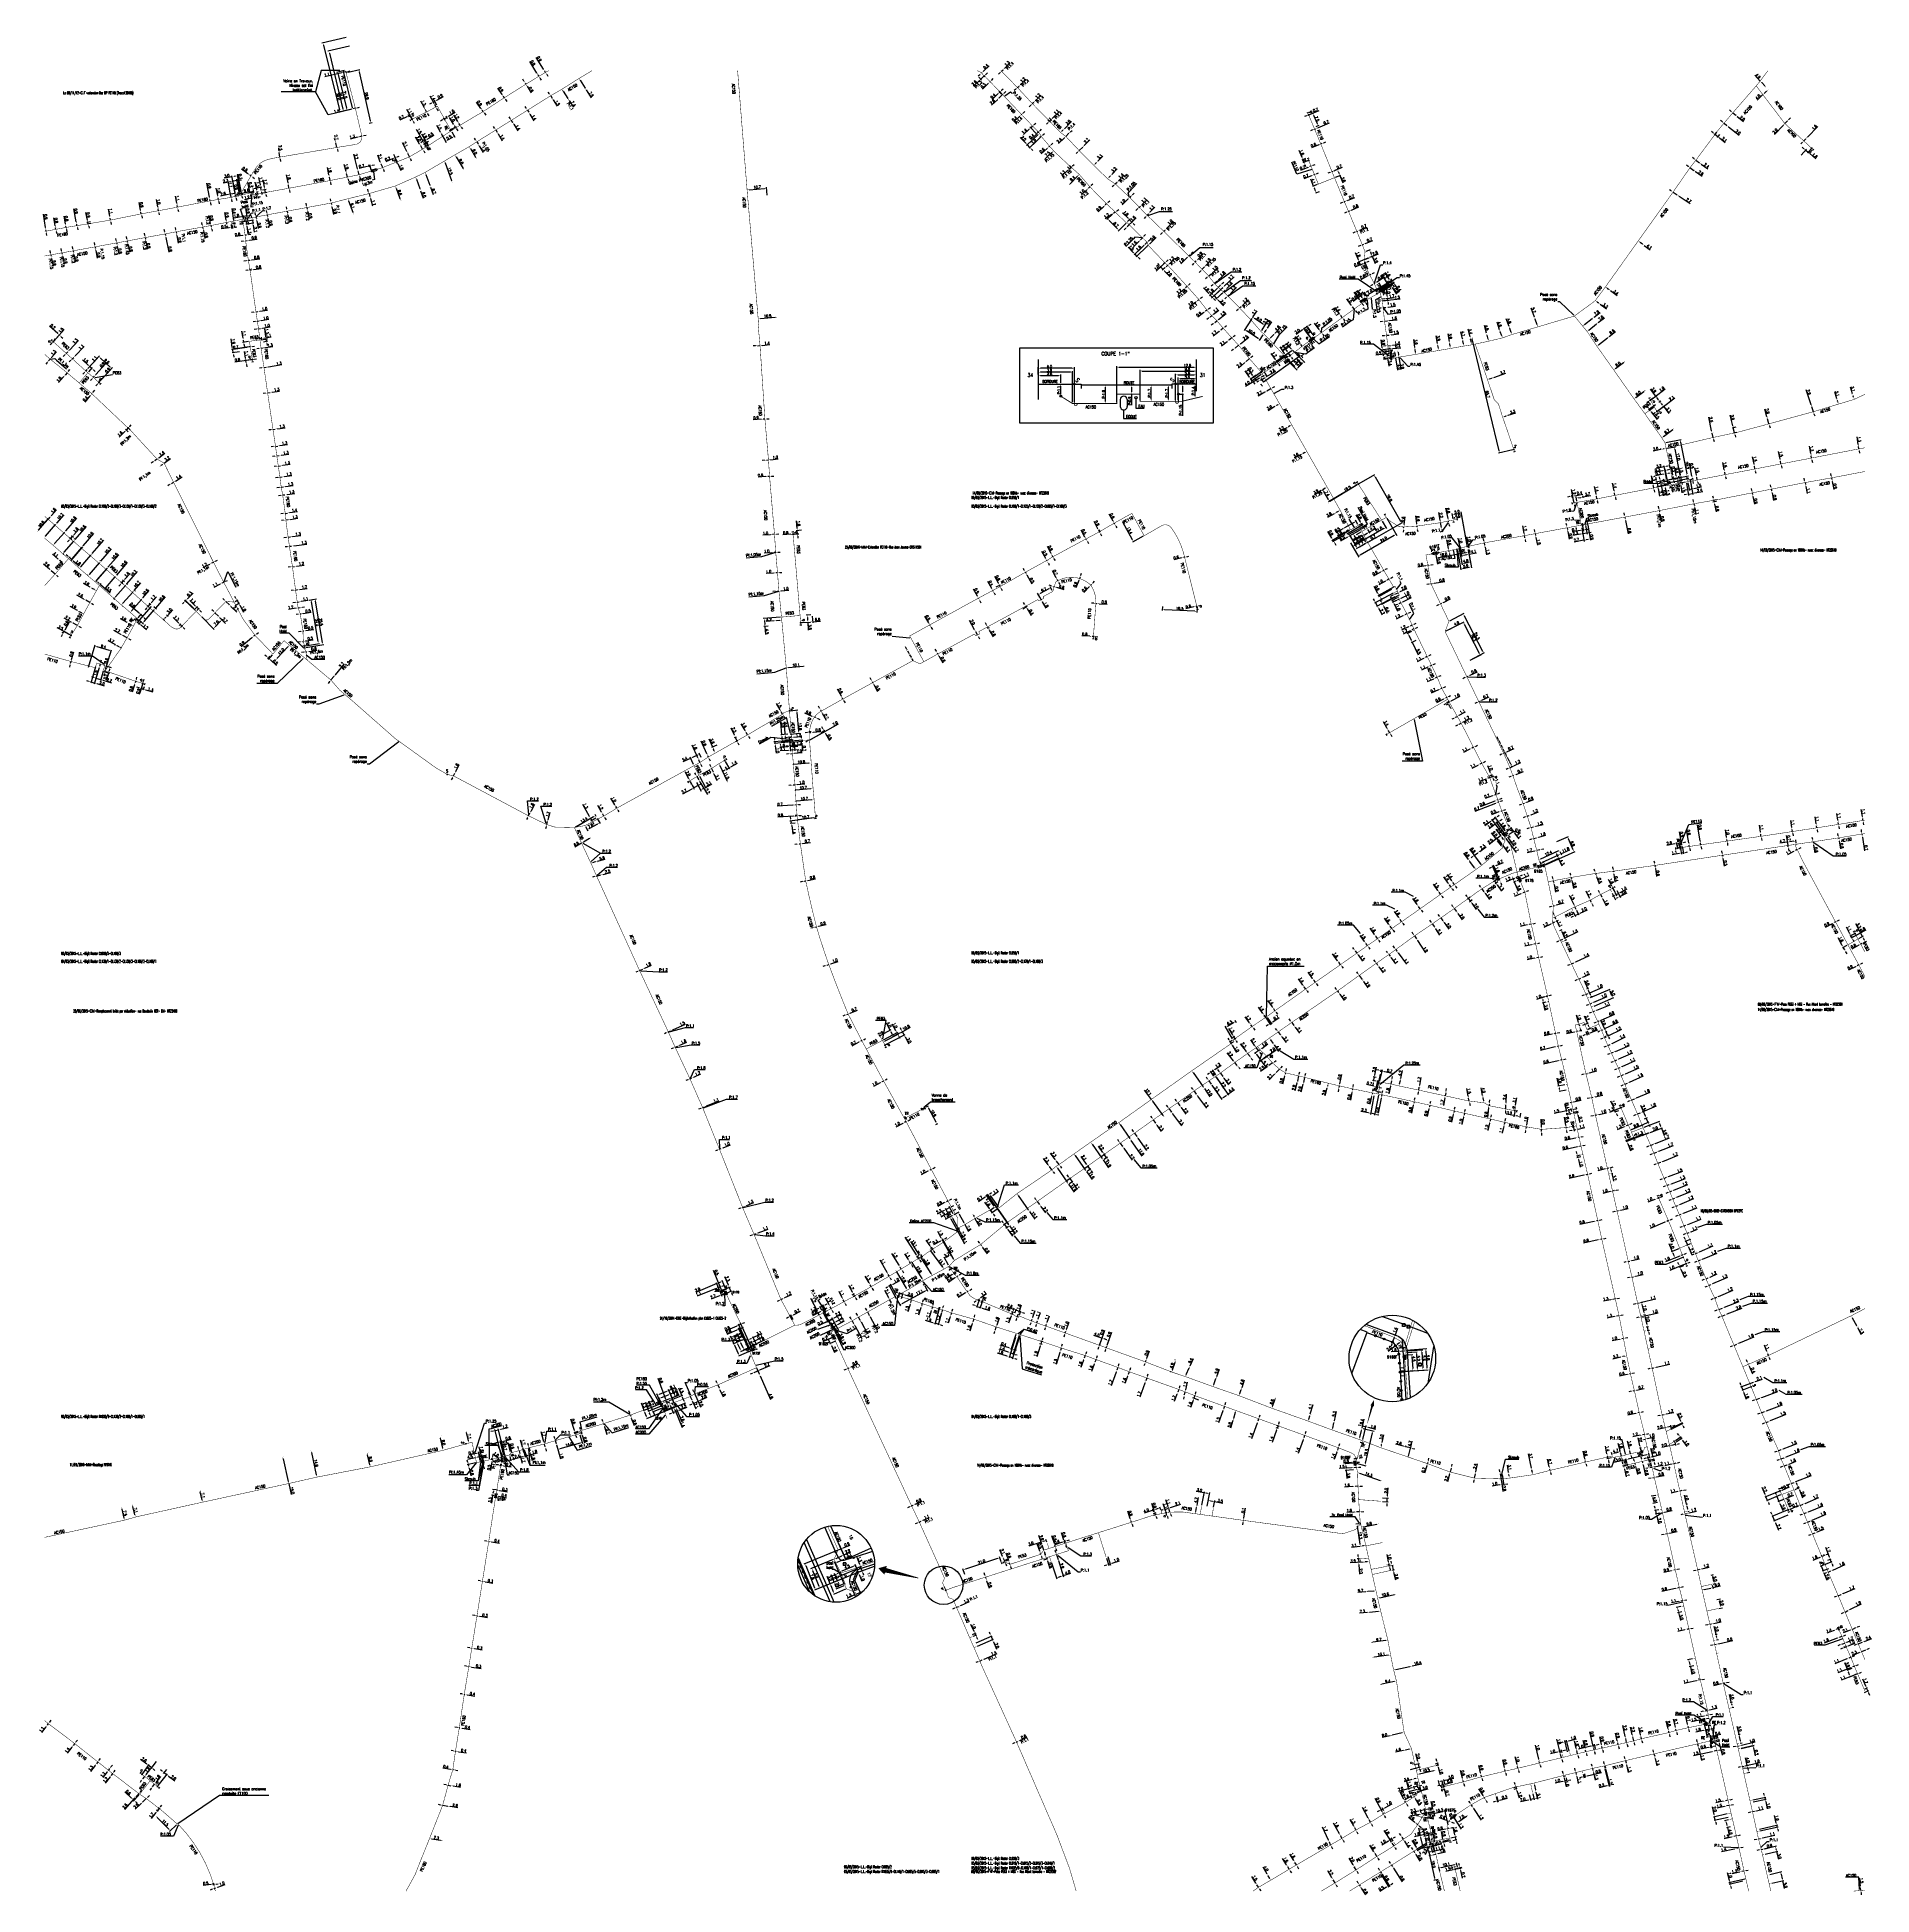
# Model space of a CAD drawing. Header units: millimetres. Extents: x 149996 to 151004, y 126998 to 128018.
import ezdxf
from ezdxf.enums import TextEntityAlignment as Align

# ---------------------------------------------------------------- set-up
doc = ezdxf.new("R2010")
doc.units = ezdxf.units.MM
doc.header["$PDMODE"] = 34
for name, pattern in [('CENTER', [50.8, 31.75, -6.35, 6.35, -6.35]), ('DASHED', [0.75, 0.5, -0.25]), ('L_100_AP', [14, 10, -1.5, 1, -1.5]), ('L_100_PE', [14, 10, -1.5, 1, -1.5]), ('L_25_AP', [2000, 1000, 1000]), ('L_25_PE', [2000, 1000, 1000])]:
    doc.linetypes.add(name, pattern=pattern)
doc.layers.get('0').update_dxf_attribs({"linetype": 'CONTINUOUS'})
doc.layers.get('DEFPOINTS').update_dxf_attribs({"linetype": 'CONTINUOUS'})
for name, color, linetype in [('L_140', 3, 'CONTINUOUS'), ('L_150', 1, 'CONTINUOUS'), ('L_300', 7, 'CONTINUOUS'), ('L_340', 7, 'CONTINUOUS'), ('L_400', 7, 'CONTINUOUS'), ('L_420', 7, 'CONTINUOUS'), ('L_910', 7, 'CONTINUOUS'), ('P_100', 32, 'CONTINUOUS')]:
    doc.layers.add(name, color=color, linetype=linetype)
doc.layers.add('L_170', color=7, linetype='CONTINUOUS', plot=False)
doc.styles.add('G_ROMANS', font='ROMANS.SHX', dxfattribs={"width": 0.75})
doc.styles.get("Standard").update_dxf_attribs({"font": 'romans.shx', "width": 0.85})
doc.linetypes.add('P_IMP', pattern='A,5,-0.3,["||",Standard,S=1,R=0,X=0.35,Y=-0.5],-1.75', length=7.05)
doc.dimstyles.new('Copy of STANDARD', dxfattribs={"dimtxt": 1.5, "dimasz": 1.2, "dimexe": 0.625, "dimexo": 0.625, "dimgap": 0.25, "dimtad": 1, "dimdec": 1, "dimlfac": 0.5, "dimzin": 0, "dimdsep": 46, "dimtxsty": 'Standard', "dimcen": -0.5, "dimadec": 0, "dimazin": 0, "dimtfac": 1, "dimtdec": 1, "dimtmove": 0, "dimatfit": 3, "dimfxl": 0, "dimtolj": 1, "dimtzin": 0, "dimarcsym": 0})
doc.dimstyles.get("Standard").update_dxf_attribs({"dimtxt": 1.5, "dimasz": 1.2, "dimexe": 0.625, "dimexo": 0.625, "dimgap": 0.25, "dimtad": 1, "dimdec": 1, "dimzin": 0, "dimdsep": 46, "dimtxsty": 'Standard', "dimcen": -0.5, "dimadec": 0, "dimazin": 0, "dimtfac": 1, "dimtdec": 1, "dimtmove": 0, "dimatfit": 3, "dimfxl": 0, "dimtolj": 1, "dimtzin": 0, "dimarcsym": 0})

# ---------------------------------------------------------------- blocks, each defined once
blk = doc.blocks.new('*D0')
at = {"layer": 'DEFPOINTS', "color": 0, "linetype": 'Continuous', "transparency": 16777216}
for p in [(150112.7, 127942.6), (150112.7, 127942.6), (150113.3, 127942.2)]:
    blk.add_point(p, dxfattribs=at)
at = {"layer": 'L_150', "color": 0, "linetype": 'Continuous', "lineweight": -2, "transparency": 16777216}
for p, q in [((150111.7, 127943.3), (150108.1, 127945.9)), ((150113.3, 127942.2), (150112.7, 127942.6)), ((150114.3, 127941.5), (150115.3, 127940.8))]:
    blk.add_line(p, q, dxfattribs=at)
at = {"layer": 'L_150', "color": 0, "linetype": 'Continuous', "transparency": 16777216}
for points in [[(150111.8, 127943.5), (150111.6, 127943.2), (150112.7, 127942.6)], [(150114.4, 127941.6), (150114.2, 127941.3), (150113.3, 127942.2)]]:
    blk.add_solid(points, dxfattribs=at)
at = {"layer": 'L_150', "color": 0, "linetype": 'Continuous', "transparency": 16777216, "insert": (150110, 127945.8), "char_height": 1.5, "attachment_point": 5, "rotation": 324.3589}
blk.add_mtext('\\A1;0.8', dxfattribs=at)
blk = doc.blocks.new('*D1')
at = {"layer": 'DEFPOINTS', "color": 0, "linetype": 'Continuous', "transparency": 16777216}
for p in [(150128.9, 127955), (150128.9, 127955), (150129.2, 127952.5)]:
    blk.add_point(p, dxfattribs=at)
at = {"layer": 'L_150', "color": 0, "linetype": 'Continuous', "lineweight": -2, "transparency": 16777216}
for p, q in [((150128.7, 127956.2), (150128.6, 127957.4)), ((150129.2, 127952.5), (150128.9, 127955)), ((150129.4, 127951.3), (150129.5, 127950.1)), ((150129.5, 127955.1), (150129.5, 127955.1)), ((150129.8, 127952.6), (150129.8, 127952.6))]:
    blk.add_line(p, q, dxfattribs=at)
at = {"layer": 'L_150', "color": 0, "linetype": 'Continuous', "transparency": 16777216}
for points in [[(150128.9, 127956.2), (150128.5, 127956.1), (150128.9, 127955)], [(150129.6, 127951.3), (150129.2, 127951.3), (150129.2, 127952.5)]]:
    blk.add_solid(points, dxfattribs=at)
at = {"layer": 'L_150', "color": 0, "linetype": 'Continuous', "transparency": 16777216, "insert": (150129.5, 127957.6), "char_height": 1.5, "attachment_point": 5, "rotation": 277.685}
blk.add_mtext('\\A1;2.5', dxfattribs=at)
blk = doc.blocks.new('*D2')
at = {"layer": 'DEFPOINTS', "color": 0, "linetype": 'Continuous', "transparency": 16777216}
for p in [(150159.9, 127960.4), (150159.9, 127960.4), (150160.5, 127957.8)]:
    blk.add_point(p, dxfattribs=at)
at = {"layer": 'L_150', "color": 0, "linetype": 'Continuous', "lineweight": -2, "transparency": 16777216}
for p, q in [((150159.6, 127961.6), (150159.3, 127962.7)), ((150160.5, 127957.8), (150159.9, 127960.4)), ((150160.8, 127956.6), (150161.1, 127955.5)), ((150161.2, 127958), (150161.2, 127958))]:
    blk.add_line(p, q, dxfattribs=at)
at = {"layer": 'L_150', "color": 0, "linetype": 'Continuous', "transparency": 16777216}
for points in [[(150159.8, 127961.6), (150159.4, 127961.5), (150159.9, 127960.4)], [(150161, 127956.7), (150160.6, 127956.6), (150160.5, 127957.8)]]:
    blk.add_solid(points, dxfattribs=at)
at = {"layer": 'L_150', "color": 0, "linetype": 'Continuous', "transparency": 16777216, "insert": (150160.2, 127963.4), "char_height": 1.5, "attachment_point": 5, "rotation": 284.1648}
blk.add_mtext('\\A1;2.7', dxfattribs=at)
blk = doc.blocks.new('*D3')
at = {"layer": 'DEFPOINTS', "color": 0, "linetype": 'Continuous', "transparency": 16777216}
for p in [(150173, 127963.7), (150173, 127963.7), (150174.3, 127964)]:
    blk.add_point(p, dxfattribs=at)
at = {"layer": 'L_150', "color": 0, "linetype": 'Continuous', "lineweight": -2, "transparency": 16777216}
for p, q in [((150171.8, 127963.4), (150167.8, 127962.4)), ((150174.3, 127964), (150173, 127963.7)), ((150175.4, 127964.3), (150176.6, 127964.6))]:
    blk.add_line(p, q, dxfattribs=at)
at = {"layer": 'L_150', "color": 0, "linetype": 'Continuous', "transparency": 16777216}
for points in [[(150171.8, 127963.6), (150171.9, 127963.2), (150173, 127963.7)], [(150175.4, 127964.5), (150175.5, 127964.1), (150174.3, 127964)]]:
    blk.add_solid(points, dxfattribs=at)
at = {"layer": 'L_150', "color": 0, "linetype": 'Continuous', "transparency": 16777216, "insert": (150169, 127963.7), "char_height": 1.5, "attachment_point": 5, "rotation": 14.0897}
blk.add_mtext('\\A1;1.3', dxfattribs=at)
blk = doc.blocks.new('*D4')
at = {"layer": 'DEFPOINTS', "color": 0, "linetype": 'Continuous', "transparency": 16777216}
for p in [(150169.3, 127979), (150169.3, 127979), (150170.7, 127979.3)]:
    blk.add_point(p, dxfattribs=at)
at = {"layer": 'L_150', "color": 0, "linetype": 'Continuous', "lineweight": -2, "transparency": 16777216}
for p, q in [((150168.2, 127978.7), (150159.1, 127976.5)), ((150170.7, 127979.3), (150169.3, 127979)), ((150170.5, 127979.9), (150170.5, 127979.9)), ((150171.9, 127979.6), (150173, 127979.9))]:
    blk.add_line(p, q, dxfattribs=at)
at = {"layer": 'L_150', "color": 0, "linetype": 'Continuous', "transparency": 16777216}
for points in [[(150168.1, 127978.9), (150168.2, 127978.5), (150169.3, 127979)], [(150171.8, 127979.8), (150171.9, 127979.4), (150170.7, 127979.3)]]:
    blk.add_solid(points, dxfattribs=at)
at = {"layer": 'L_150', "color": 0, "linetype": 'Continuous', "transparency": 16777216, "insert": (150160.4, 127977.8), "char_height": 1.5, "attachment_point": 5, "rotation": 13.8367}
blk.add_mtext('\\A1;1.4', dxfattribs=at)
blk = doc.blocks.new('*D5')
at = {"layer": 'DEFPOINTS', "color": 0, "linetype": 'Continuous', "transparency": 16777216}
for p in [(150166.2, 127999), (150172.6, 128000.5), (150177.7, 127971)]:
    blk.add_point(p, dxfattribs=at)
at = {"layer": 'L_150', "color": 0, "linetype": 'Continuous', "lineweight": -2, "transparency": 16777216}
for p, q in [((150166.8, 127999.2), (150173.2, 128000.6)), ((150179, 127972.5), (150172.9, 127999.3)), ((150178.3, 127971.1), (150179.9, 127971.5))]:
    blk.add_line(p, q, dxfattribs=at)
at = {"layer": 'L_150', "color": 0, "linetype": 'Continuous', "transparency": 16777216}
for points in [[(150173.1, 127999.4), (150172.7, 127999.3), (150172.6, 128000.5)], [(150179.2, 127972.6), (150178.8, 127972.5), (150179.3, 127971.3)]]:
    blk.add_solid(points, dxfattribs=at)
at = {"layer": 'L_150', "color": 0, "linetype": 'Continuous', "transparency": 16777216, "insert": (150176.9, 127986.1), "char_height": 1.5, "attachment_point": 5, "rotation": 282.8916}
blk.add_mtext('\\A1;29.9', dxfattribs=at)
blk = doc.blocks.new('*D6')
at = {"layer": 'DEFPOINTS', "color": 0, "linetype": 'Continuous', "transparency": 16777216}
for p in [(150103.5, 127939.2), (150104.8, 127931.9), (150107.2, 127931.5)]:
    blk.add_point(p, dxfattribs=at)
at = {"layer": 'L_150', "color": 0, "linetype": 'Continuous', "lineweight": -2, "transparency": 16777216}
for p, q in [((150102.3, 127939), (150098, 127938.2)), ((150104.7, 127932.5), (150103.3, 127939.8)), ((150105.7, 127939.6), (150103.5, 127939.2)), ((150107.1, 127932.1), (150105.6, 127940.3)), ((150106.9, 127939.9), (150108.1, 127940.1))]:
    blk.add_line(p, q, dxfattribs=at)
at = {"layer": 'L_150', "color": 0, "linetype": 'Continuous', "transparency": 16777216}
for points in [[(150102.2, 127939.2), (150102.3, 127938.8), (150103.5, 127939.2)], [(150106.9, 127940.1), (150106.9, 127939.7), (150105.7, 127939.6)]]:
    blk.add_solid(points, dxfattribs=at)
at = {"layer": 'L_150', "color": 0, "linetype": 'Continuous', "transparency": 16777216, "insert": (150099.4, 127939.5), "char_height": 1.5, "attachment_point": 5, "rotation": 10.3883}
blk.add_mtext('\\A1;2.3', dxfattribs=at)
blk = doc.blocks.new('*D7')
at = {"layer": 'DEFPOINTS', "color": 0, "linetype": 'Continuous', "transparency": 16777216}
for p in [(150104.8, 127931.9), (150107.1, 127932), (150108.2, 127932.5)]:
    blk.add_point(p, dxfattribs=at)
at = {"layer": 'L_150', "color": 0, "linetype": 'Continuous', "lineweight": -2, "transparency": 16777216}
for p, q in [((150107.9, 127933.7), (150106.2, 127943.2)), ((150105.4, 127932), (150108.8, 127932.7)), ((150107.7, 127932.2), (150108.8, 127932.4)), ((150108.2, 127932.2), (150108.2, 127932.5)), ((150108.4, 127931.1), (150108.6, 127929.9))]:
    blk.add_line(p, q, dxfattribs=at)
at = {"layer": 'L_150', "color": 0, "linetype": 'Continuous', "transparency": 16777216}
for points in [[(150108.1, 127933.8), (150107.7, 127933.7), (150108.2, 127932.5)], [(150108.6, 127931.1), (150108.2, 127931), (150108.2, 127932.2)]]:
    blk.add_solid(points, dxfattribs=at)
at = {"layer": 'L_150', "color": 0, "linetype": 'Continuous', "transparency": 16777216, "insert": (150107.5, 127941.8), "char_height": 1.5, "attachment_point": 5, "rotation": 280.3883}
blk.add_mtext('\\A1;0.3', dxfattribs=at)
blk = doc.blocks.new('*D8')
at = {"layer": 'DEFPOINTS', "color": 0, "linetype": 'Continuous', "transparency": 16777216}
for p in [(150103, 127941.7), (150104.8, 127931.9), (150107.7, 127932.5)]:
    blk.add_point(p, dxfattribs=at)
at = {"layer": 'L_150', "color": 0, "linetype": 'Continuous', "lineweight": -2, "transparency": 16777216}
for p, q in [((150103, 127941.7), (150098.7, 127940.9)), ((150104.7, 127932.5), (150102.9, 127942.3)), ((150104.8, 127942), (150104.2, 127941.9)), ((150107.6, 127933.1), (150105.9, 127942.8))]:
    blk.add_line(p, q, dxfattribs=at)
at = {"layer": 'L_150', "color": 0, "linetype": 'Continuous', "transparency": 16777216}
for points in [[(150104.2, 127942.1), (150104.2, 127941.7), (150103, 127941.7)], [(150104.7, 127942.2), (150104.8, 127941.8), (150106, 127942.2)]]:
    blk.add_solid(points, dxfattribs=at)
at = {"layer": 'L_150', "color": 0, "linetype": 'Continuous', "transparency": 16777216, "insert": (150100.1, 127942.2), "char_height": 1.5, "attachment_point": 5, "rotation": 10.3544}
blk.add_mtext('\\A1;3.0', dxfattribs=at)
blk = doc.blocks.new('*D9')
at = {"layer": 'DEFPOINTS', "color": 0, "linetype": 'Continuous', "transparency": 16777216}
for p in [(150104.8, 127931.9), (150104.8, 127931.9), (150107.2, 127931.5)]:
    blk.add_point(p, dxfattribs=at)
at = {"layer": 'L_150', "color": 0, "linetype": 'Continuous', "lineweight": -2, "transparency": 16777216}
for p, q in [((150104.6, 127933.1), (150103.8, 127937.3)), ((150106.6, 127931.3), (150104.3, 127930.9)), ((150105, 127931), (150104.8, 127931.9)), ((150105.2, 127929.9), (150105.4, 127928.7))]:
    blk.add_line(p, q, dxfattribs=at)
at = {"layer": 'L_150', "color": 0, "linetype": 'Continuous', "transparency": 16777216}
for points in [[(150104.8, 127933.1), (150104.4, 127933.1), (150104.8, 127931.9)], [(150105.4, 127929.9), (150105, 127929.8), (150105, 127931)]]:
    blk.add_solid(points, dxfattribs=at)
at = {"layer": 'L_150', "color": 0, "linetype": 'Continuous', "transparency": 16777216, "insert": (150105.1, 127936), "char_height": 1.5, "attachment_point": 5, "rotation": 280.3544}
blk.add_mtext('\\A1;0.9', dxfattribs=at)
blk = doc.blocks.new('GIS_MODF')
at = {"color": 0, "linetype": 'Continuous', "flags": 128}
for points in [[(-2.2, 0), (-1.7, 0)], [(1.5, 0), (2, 0)]]:
    blk.add_lwpolyline(points, dxfattribs=at)
at = {"color": 0, "linetype": 'Continuous', "width": 0.5}
blk.add_attdef('DATE', text='', height=1.5, dxfattribs=at).set_placement((-2.5, -0.8), align=Align.RIGHT)
at = {"color": 0, "linetype": 'Continuous', "width": 1.771291}
blk.add_attdef('USER', text='', height=1.5, dxfattribs=at).set_placement((-1.5, -0.8), (1.3, -0.8), align=Align.FIT)
at = {"color": 0, "linetype": 'Continuous', "width": 0.5}
blk.add_attdef('DESC', (2.3, -0.8), '', height=1.5, dxfattribs=at)
blk = doc.blocks.new('L_340_07')
at = {"color": 0, "linetype": 'Continuous', "const_width": 0.25, "flags": 128}
blk.add_lwpolyline([(0, 0), (1.2, 0)], dxfattribs=at)
at = {"color": 0, "linetype": 'Continuous', "flags": 128}
blk.add_lwpolyline([(1.2, -0.5), (1.2, 0.5)], dxfattribs=at)
at = {"color": 0, "linetype": 'Continuous', "style": 'G_ROMANS', "width": 0.75, "flags": 3}
for tag, p in [('DEF_COUP', (0.7, -6)), ('DEF_TYPE', (0.7, -8.5)), ('DEF_LEG', (0.7, -3.5))]:
    blk.add_attdef(tag, text='', height=1.2, dxfattribs=at).set_placement(p, align=Align.MIDDLE)
blk = doc.blocks.new('L_300_03')
at = {"color": 0, "linetype": 'Continuous', "flags": 128}
blk.add_lwpolyline([(-1, 0.75), (1, -0.75), (1, 0.75), (-1, -0.75), (-1, 0.75)], dxfattribs=at)
at = {"color": 0, "linetype": 'Continuous', "style": 'G_ROMANS', "width": 0.75}
blk.add_attdef('NUM', text='', height=1.5, dxfattribs=at).set_placement((0, 2.1), align=Align.MIDDLE_CENTER)
at = {"color": 0, "linetype": 'Continuous', "style": 'G_ROMANS', "width": 0.75, "flags": 3}
for tag, p in [('DEF_COUP', (0, -7.5)), ('DEF_TYPE', (0, -10)), ('DEF_LEG', (0, -5))]:
    blk.add_attdef(tag, text='', height=1.2, dxfattribs=at).set_placement(p, align=Align.MIDDLE)
blk = doc.blocks.new('*D18')
at = {"layer": 'DEFPOINTS', "color": 0, "linetype": 'Continuous', "transparency": 16777216}
for p in [(150526.8, 127182.7), (150526.8, 127182.7), (150527.6, 127180.8)]:
    blk.add_point(p, dxfattribs=at)
at = {"layer": 'L_140', "color": 0, "linetype": 'Continuous', "lineweight": -2, "transparency": 16777216}
for p, q in [((150526.3, 127183.8), (150524.8, 127187.5)), ((150527.6, 127180.8), (150526.8, 127182.7)), ((150528.1, 127179.7), (150528.5, 127178.6))]:
    blk.add_line(p, q, dxfattribs=at)
at = {"layer": 'L_140', "color": 0, "linetype": 'Continuous', "transparency": 16777216}
for points in [[(150526.5, 127183.9), (150526.2, 127183.8), (150526.8, 127182.7)], [(150528.3, 127179.8), (150527.9, 127179.6), (150527.6, 127180.8)]]:
    blk.add_solid(points, dxfattribs=at)
at = {"layer": 'L_140', "color": 0, "linetype": 'Continuous', "transparency": 16777216, "insert": (150526.3, 127186.6), "char_height": 1.5, "attachment_point": 5, "rotation": 292.6588}
blk.add_mtext('\\A1;2.1', dxfattribs=at)
blk = doc.blocks.new('*D19')
at = {"layer": 'DEFPOINTS', "color": 0, "linetype": 'Continuous', "transparency": 16777216}
for p in [(150530, 127180.3), (150530, 127180.3), (150530.3, 127179.5)]:
    blk.add_point(p, dxfattribs=at)
at = {"layer": 'L_140', "color": 0, "linetype": 'Continuous', "lineweight": -2, "transparency": 16777216}
for p, q in [((150529.7, 127181.4), (150528.3, 127185.6)), ((150530.3, 127179.5), (150530, 127180.3)), ((150530.6, 127178.4), (150531, 127177.2))]:
    blk.add_line(p, q, dxfattribs=at)
at = {"layer": 'L_140', "color": 0, "linetype": 'Continuous', "transparency": 16777216}
for points in [[(150529.8, 127181.5), (150529.5, 127181.3), (150530, 127180.3)], [(150530.8, 127178.4), (150530.4, 127178.3), (150530.3, 127179.5)]]:
    blk.add_solid(points, dxfattribs=at)
at = {"layer": 'L_140', "color": 0, "linetype": 'Continuous', "transparency": 16777216, "insert": (150529.8, 127184.4), "char_height": 1.5, "attachment_point": 5, "rotation": 287.6813}
blk.add_mtext('\\A1;0.8', dxfattribs=at)
blk = doc.blocks.new('*D20')
at = {"layer": 'DEFPOINTS', "color": 0, "linetype": 'Continuous', "transparency": 16777216}
for p in [(150547, 127185.5), (150547, 127185.5), (150547.2, 127185)]:
    blk.add_point(p, dxfattribs=at)
at = {"layer": 'L_140', "color": 0, "linetype": 'Continuous', "lineweight": -2, "transparency": 16777216}
for p, q in [((150546.7, 127186.7), (150545.3, 127190.8)), ((150547.2, 127185), (150547, 127185.5)), ((150547.6, 127183.9), (150547.9, 127182.8))]:
    blk.add_line(p, q, dxfattribs=at)
at = {"layer": 'L_140', "color": 0, "linetype": 'Continuous', "transparency": 16777216}
for points in [[(150546.9, 127186.7), (150546.5, 127186.6), (150547, 127185.5)], [(150547.7, 127184), (150547.4, 127183.8), (150547.2, 127185)]]:
    blk.add_solid(points, dxfattribs=at)
at = {"layer": 'L_140', "color": 0, "linetype": 'Continuous', "transparency": 16777216, "insert": (150546.8, 127189.6), "char_height": 1.5, "attachment_point": 5, "rotation": 287.6813}
blk.add_mtext('\\A1;0.5', dxfattribs=at)
blk = doc.blocks.new('*D21')
at = {"layer": 'DEFPOINTS', "color": 0, "linetype": 'Continuous', "transparency": 16777216}
for p in [(150548, 127190.1), (150548, 127190.1), (150548.9, 127187.3)]:
    blk.add_point(p, dxfattribs=at)
at = {"layer": 'L_140', "color": 0, "linetype": 'Continuous', "lineweight": -2, "transparency": 16777216}
for p, q in [((150547.6, 127191.2), (150546.2, 127195.3)), ((150548.9, 127187.3), (150548, 127190.1)), ((150549.3, 127186.2), (150549.6, 127185))]:
    blk.add_line(p, q, dxfattribs=at)
at = {"layer": 'L_140', "color": 0, "linetype": 'Continuous', "transparency": 16777216}
for points in [[(150547.8, 127191.3), (150547.4, 127191.1), (150548, 127190.1)], [(150549.5, 127186.2), (150549.1, 127186.1), (150548.9, 127187.3)]]:
    blk.add_solid(points, dxfattribs=at)
at = {"layer": 'L_140', "color": 0, "linetype": 'Continuous', "transparency": 16777216, "insert": (150547.7, 127194.1), "char_height": 1.5, "attachment_point": 5, "rotation": 288.3018}
blk.add_mtext('\\A1;2.9', dxfattribs=at)
blk = doc.blocks.new('*D22')
at = {"layer": 'DEFPOINTS', "color": 0, "linetype": 'Continuous', "transparency": 16777216}
for p in [(150555, 127189.9), (150555, 127189.9), (150555.2, 127189.3)]:
    blk.add_point(p, dxfattribs=at)
at = {"layer": 'L_140', "color": 0, "linetype": 'Continuous', "lineweight": -2, "transparency": 16777216}
for p, q in [((150554.7, 127191), (150553.4, 127195.2)), ((150555.2, 127189.3), (150555, 127189.9)), ((150555.6, 127190.1), (150555.6, 127190.1)), ((150555.6, 127188.2), (150555.9, 127187)), ((150555.8, 127189.5), (150555.8, 127189.5))]:
    blk.add_line(p, q, dxfattribs=at)
at = {"layer": 'L_140', "color": 0, "linetype": 'Continuous', "transparency": 16777216}
for points in [[(150554.9, 127191.1), (150554.5, 127191), (150555, 127189.9)], [(150555.7, 127188.2), (150555.4, 127188.1), (150555.2, 127189.3)]]:
    blk.add_solid(points, dxfattribs=at)
at = {"layer": 'L_140', "color": 0, "linetype": 'Continuous', "transparency": 16777216, "insert": (150554.8, 127194), "char_height": 1.5, "attachment_point": 5, "rotation": 286.9778}
blk.add_mtext('\\A1;0.6', dxfattribs=at)
blk = doc.blocks.new('*D23')
at = {"layer": 'DEFPOINTS', "color": 0, "linetype": 'Continuous', "transparency": 16777216}
for p in [(150560.3, 127191.6), (150560.3, 127191.6), (150560.5, 127191.1)]:
    blk.add_point(p, dxfattribs=at)
at = {"layer": 'L_140', "color": 0, "linetype": 'Continuous', "lineweight": -2, "transparency": 16777216}
for p, q in [((150560, 127192.8), (150558.6, 127196.9)), ((150560.5, 127191.1), (150560.3, 127191.6)), ((150560.9, 127189.9), (150561.3, 127188.8))]:
    blk.add_line(p, q, dxfattribs=at)
at = {"layer": 'L_140', "color": 0, "linetype": 'Continuous', "transparency": 16777216}
for points in [[(150560.1, 127192.8), (150559.8, 127192.7), (150560.3, 127191.6)], [(150561.1, 127190), (150560.7, 127189.9), (150560.5, 127191.1)]]:
    blk.add_solid(points, dxfattribs=at)
at = {"layer": 'L_140', "color": 0, "linetype": 'Continuous', "transparency": 16777216, "insert": (150560, 127195.7), "char_height": 1.5, "attachment_point": 5, "rotation": 288.0499}
blk.add_mtext('\\A1;0.6', dxfattribs=at)
blk = doc.blocks.new('*D24')
at = {"layer": 'DEFPOINTS', "color": 0, "linetype": 'Continuous', "transparency": 16777216}
for p in [(150504.7, 127176.5), (150525.6, 127180.2), (150505.7, 127173.3)]:
    blk.add_point(p, dxfattribs=at)
at = {"layer": 'L_340', "color": 0, "linetype": 'Continuous', "lineweight": -2, "transparency": 16777216}
for p, q in [((150505.5, 127173.9), (150504.5, 127177.1)), ((150523.5, 127182.7), (150505.8, 127176.9)), ((150525.4, 127180.8), (150524.5, 127183.7))]:
    blk.add_line(p, q, dxfattribs=at)
at = {"layer": 'L_340', "color": 0, "linetype": 'Continuous', "transparency": 16777216}
for points in [[(150505.7, 127177.1), (150505.9, 127176.7), (150504.7, 127176.5)], [(150523.5, 127182.9), (150523.6, 127182.5), (150524.7, 127183.1)]]:
    blk.add_solid(points, dxfattribs=at)
at = {"layer": 'L_340', "color": 0, "linetype": 'Continuous', "transparency": 16777216, "insert": (150514.7, 127180.9), "char_height": 1.5, "attachment_point": 5, "rotation": 18.199}
blk.add_mtext('\\A1;21.0', dxfattribs=at)
blk = doc.blocks.new('L_300_12')
at = {"color": 0, "linetype": 'Continuous', "const_width": 0.497, "flags": 128}
blk.add_lwpolyline([(-0.3, 0, 1), (0.3, 0, 1)], format="xyb", close=True, dxfattribs=at)
at = {"color": 0, "linetype": 'Continuous', "style": 'G_ROMANS', "width": 0.75}
blk.add_text('P', height=1.5, dxfattribs=at).set_placement((0, 1.8), align=Align.MIDDLE)
at = {"color": 0, "linetype": 'Continuous', "style": 'G_ROMANS', "width": 0.75, "flags": 3}
for tag, p in [('DEF_COUP', (0, -7.5)), ('DEF_TYPE', (0, -10)), ('DEF_LEG', (0, -5))]:
    blk.add_attdef(tag, text='', height=1.2, dxfattribs=at).set_placement(p, align=Align.MIDDLE)
blk = doc.blocks.new('*D25')
at = {"layer": 'DEFPOINTS', "color": 0, "linetype": 'Continuous', "transparency": 16777216}
for p in [(150003, 127754.8), (150003, 127754.8), (149995.9, 127746.6)]:
    blk.add_point(p, dxfattribs=at)
at = {"layer": 'L_150', "color": 0, "linetype": 'Continuous', "lineweight": -2, "transparency": 16777216}
blk.add_line((149996.7, 127747.5), (150002.2, 127753.9), dxfattribs=at)
at = {"layer": 'L_150', "color": 0, "linetype": 'Continuous', "transparency": 16777216}
for points in [[(149996.5, 127747.6), (149996.8, 127747.4), (149995.9, 127746.6)], [(150002, 127754), (150002.3, 127753.7), (150003, 127754.8)]]:
    blk.add_solid(points, dxfattribs=at)
at = {"layer": 'L_150', "color": 0, "linetype": 'Continuous', "transparency": 16777216, "insert": (149998.2, 127750.8), "char_height": 1.5, "attachment_point": 5, "rotation": 48.9673}
blk.add_mtext('\\A1;10.8', dxfattribs=at)
blk = doc.blocks.new('*D26')
at = {"layer": 'DEFPOINTS', "color": 0, "linetype": 'Continuous', "transparency": 16777216}
for p in [(150006.7, 127751.5), (150006.7, 127751.5), (149999.7, 127743.4)]:
    blk.add_point(p, dxfattribs=at)
at = {"layer": 'L_150', "color": 0, "linetype": 'Continuous', "lineweight": -2, "transparency": 16777216}
for p, q in [((150000.5, 127744.3), (150006, 127750.6)), ((150006.7, 127751.5), (150010.7, 127756))]:
    blk.add_line(p, q, dxfattribs=at)
at = {"layer": 'L_150', "color": 0, "linetype": 'Continuous', "transparency": 16777216}
for points in [[(150005.8, 127750.7), (150006.1, 127750.4), (150006.7, 127751.5)], [(150000.4, 127744.4), (150000.7, 127744.2), (149999.7, 127743.4)]]:
    blk.add_solid(points, dxfattribs=at)
at = {"layer": 'L_150', "color": 0, "linetype": 'Continuous', "transparency": 16777216, "insert": (150008.6, 127755.1), "char_height": 1.5, "attachment_point": 5, "rotation": 49.0189}
blk.add_mtext('\\A1;10.7', dxfattribs=at)
blk = doc.blocks.new('*D27')
at = {"layer": 'DEFPOINTS', "color": 0, "linetype": 'Continuous', "transparency": 16777216}
for p in [(150011.7, 127747.2), (150011.7, 127747.2), (150004.7, 127739.3)]:
    blk.add_point(p, dxfattribs=at)
at = {"layer": 'L_150', "color": 0, "linetype": 'Continuous', "lineweight": -2, "transparency": 16777216}
for p, q in [((150011.2, 127747.6), (150011.2, 127747.6)), ((150011.7, 127747.2), (150017.7, 127754.2)), ((150004.2, 127739.7), (150004.2, 127739.7)), ((150005.5, 127740.2), (150010.9, 127746.3))]:
    blk.add_line(p, q, dxfattribs=at)
at = {"layer": 'L_150', "color": 0, "linetype": 'Continuous', "transparency": 16777216}
for points in [[(150010.7, 127746.5), (150011, 127746.2), (150011.7, 127747.2)], [(150005.3, 127740.3), (150005.6, 127740), (150004.7, 127739.3)]]:
    blk.add_solid(points, dxfattribs=at)
at = {"layer": 'L_150', "color": 0, "linetype": 'Continuous', "transparency": 16777216, "insert": (150015.6, 127753.3), "char_height": 1.5, "attachment_point": 5, "rotation": 48.8031}
blk.add_mtext('\\A1;10.6', dxfattribs=at)
blk = doc.blocks.new('*D28')
at = {"layer": 'DEFPOINTS', "color": 0, "linetype": 'Continuous', "transparency": 16777216}
for p in [(150016.8, 127742.4), (150017, 127742.2), (150009.5, 127735.1)]:
    blk.add_point(p, dxfattribs=at)
at = {"layer": 'L_150', "color": 0, "linetype": 'Continuous', "lineweight": -2, "transparency": 16777216}
for p, q in [((150016.8, 127742.4), (150022.9, 127749.5)), ((150010.8, 127735.5), (150016, 127741.5)), ((150016.5, 127742.6), (150016.3, 127742.8)), ((150009.9, 127734.7), (150010.5, 127734.2))]:
    blk.add_line(p, q, dxfattribs=at)
at = {"layer": 'L_150', "color": 0, "linetype": 'Continuous', "transparency": 16777216}
for points in [[(150015.9, 127741.6), (150016.2, 127741.4), (150016.8, 127742.4)], [(150010.6, 127735.6), (150010.9, 127735.4), (150010, 127734.6)]]:
    blk.add_solid(points, dxfattribs=at)
at = {"layer": 'L_150', "color": 0, "linetype": 'Continuous', "transparency": 16777216, "insert": (150020.8, 127748.5), "char_height": 1.5, "attachment_point": 5, "rotation": 48.9122}
blk.add_mtext('\\A1;10.6', dxfattribs=at)
blk = doc.blocks.new('*D29')
at = {"layer": 'DEFPOINTS', "color": 0, "linetype": 'Continuous', "transparency": 16777216}
for p in [(150021.2, 127738.9), (150021.3, 127738.9), (150014.3, 127730.9)]:
    blk.add_point(p, dxfattribs=at)
at = {"layer": 'L_150', "color": 0, "linetype": 'Continuous', "lineweight": -2, "transparency": 16777216}
for p, q in [((150015.1, 127731.8), (150020.4, 127738)), ((150020.8, 127739.3), (150020.8, 127739.3)), ((150021.2, 127738.9), (150027.1, 127745.7)), ((150013.8, 127731.3), (150013.8, 127731.3))]:
    blk.add_line(p, q, dxfattribs=at)
at = {"layer": 'L_150', "color": 0, "linetype": 'Continuous', "transparency": 16777216}
for points in [[(150020.3, 127738.1), (150020.6, 127737.8), (150021.2, 127738.9)], [(150014.9, 127731.9), (150015.2, 127731.7), (150014.3, 127730.9)]]:
    blk.add_solid(points, dxfattribs=at)
at = {"layer": 'L_150', "color": 0, "linetype": 'Continuous', "transparency": 16777216, "insert": (150025, 127744.8), "char_height": 1.5, "attachment_point": 5, "rotation": 49.0247}
blk.add_mtext('\\A1;10.6', dxfattribs=at)
blk = doc.blocks.new('*D30')
at = {"layer": 'DEFPOINTS', "color": 0, "linetype": 'Continuous', "transparency": 16777216}
for p in [(150019, 127726.6), (150026, 127734.7), (150026.1, 127734.7)]:
    blk.add_point(p, dxfattribs=at)
at = {"layer": 'L_150', "color": 0, "linetype": 'Continuous', "lineweight": -2, "transparency": 16777216}
for p, q in [((150026.1, 127734.7), (150032.5, 127742.1)), ((150019.8, 127727.5), (150025.3, 127733.8)), ((150026.5, 127734.3), (150026.5, 127734.3)), ((150019.5, 127726.2), (150019.5, 127726.2))]:
    blk.add_line(p, q, dxfattribs=at)
at = {"layer": 'L_150', "color": 0, "linetype": 'Continuous', "transparency": 16777216}
for points in [[(150019.7, 127727.6), (150020, 127727.4), (150019.1, 127726.6)], [(150025.1, 127733.9), (150025.4, 127733.6), (150026.1, 127734.7)]]:
    blk.add_solid(points, dxfattribs=at)
at = {"layer": 'L_150', "color": 0, "linetype": 'Continuous', "transparency": 16777216, "insert": (150030.4, 127741.2), "char_height": 1.5, "attachment_point": 5, "rotation": 49.061}
blk.add_mtext('\\A1;10.7', dxfattribs=at)
blk = doc.blocks.new('*D31')
at = {"layer": 'DEFPOINTS', "color": 0, "linetype": 'Continuous', "transparency": 16777216}
for p in [(150030.9, 127730.5), (150031, 127730.4), (150023.9, 127722.4)]:
    blk.add_point(p, dxfattribs=at)
at = {"layer": 'L_150', "color": 0, "linetype": 'Continuous', "lineweight": -2, "transparency": 16777216}
for p, q in [((150030.9, 127730.5), (150036.8, 127737.3)), ((150024.7, 127723.3), (150030.1, 127729.6)), ((150030.5, 127730.8), (150030.4, 127730.9)), ((150023.5, 127722.8), (150023.4, 127722.8))]:
    blk.add_line(p, q, dxfattribs=at)
at = {"layer": 'L_150', "color": 0, "linetype": 'Continuous', "transparency": 16777216}
for points in [[(150030, 127729.7), (150030.3, 127729.4), (150030.9, 127730.5)], [(150024.5, 127723.4), (150024.8, 127723.2), (150023.9, 127722.4)]]:
    blk.add_solid(points, dxfattribs=at)
at = {"layer": 'L_150', "color": 0, "linetype": 'Continuous', "transparency": 16777216, "insert": (150034.7, 127736.4), "char_height": 1.5, "attachment_point": 5, "rotation": 49.0189}
blk.add_mtext('\\A1;10.7', dxfattribs=at)
blk = doc.blocks.new('*D32')
at = {"layer": 'DEFPOINTS', "color": 0, "linetype": 'Continuous', "transparency": 16777216}
for p in [(150034.7, 127727.2), (150034.7, 127727.2), (150027.7, 127719.2)]:
    blk.add_point(p, dxfattribs=at)
at = {"layer": 'L_150', "color": 0, "linetype": 'Continuous', "lineweight": -2, "transparency": 16777216}
for p, q in [((150028.5, 127720.1), (150033.9, 127726.3)), ((150034.7, 127727.2), (150040.8, 127734.1))]:
    blk.add_line(p, q, dxfattribs=at)
at = {"layer": 'L_150', "color": 0, "linetype": 'Continuous', "transparency": 16777216}
for points in [[(150033.8, 127726.4), (150034.1, 127726.1), (150034.7, 127727.2)], [(150028.4, 127720.2), (150028.7, 127720), (150027.7, 127719.2)]]:
    blk.add_solid(points, dxfattribs=at)
at = {"layer": 'L_150', "color": 0, "linetype": 'Continuous', "transparency": 16777216, "insert": (150038.6, 127733.2), "char_height": 1.5, "attachment_point": 5, "rotation": 48.9301}
blk.add_mtext('\\A1;10.6', dxfattribs=at)
blk = doc.blocks.new('*D33')
at = {"layer": 'DEFPOINTS', "color": 0, "linetype": 'Continuous', "transparency": 16777216}
for p in [(150039.6, 127722.9), (150039.6, 127722.9), (150032.7, 127714.9)]:
    blk.add_point(p, dxfattribs=at)
at = {"layer": 'L_150', "color": 0, "linetype": 'Continuous', "lineweight": -2, "transparency": 16777216}
for p, q in [((150039.6, 127722.9), (150045.6, 127729.8)), ((150033.5, 127715.8), (150038.8, 127722)), ((150040.1, 127722.5), (150040.1, 127722.5)), ((150033.1, 127714.5), (150033.1, 127714.5))]:
    blk.add_line(p, q, dxfattribs=at)
at = {"layer": 'L_150', "color": 0, "linetype": 'Continuous', "transparency": 16777216}
for points in [[(150038.7, 127722.1), (150039, 127721.9), (150039.6, 127722.9)], [(150033.3, 127715.9), (150033.6, 127715.7), (150032.7, 127714.9)]]:
    blk.add_solid(points, dxfattribs=at)
at = {"layer": 'L_150', "color": 0, "linetype": 'Continuous', "transparency": 16777216, "insert": (150043.5, 127728.9), "char_height": 1.5, "attachment_point": 5, "rotation": 49.0282}
blk.add_mtext('\\A1;10.6', dxfattribs=at)
blk = doc.blocks.new('*D34')
at = {"layer": 'DEFPOINTS', "color": 0, "linetype": 'Continuous', "transparency": 16777216}
for p in [(150044.4, 127718.8), (150045.2, 127718.1), (150037.4, 127710.7)]:
    blk.add_point(p, dxfattribs=at)
at = {"layer": 'L_150', "color": 0, "linetype": 'Continuous', "lineweight": -2, "transparency": 16777216}
for p, q in [((150038.9, 127710.9), (150044.4, 127717.2)), ((150044.9, 127718.3), (150045.6, 127717.7)), ((150045.2, 127718.1), (150051, 127724.8)), ((150037.8, 127710.3), (150038.6, 127709.6))]:
    blk.add_line(p, q, dxfattribs=at)
at = {"layer": 'L_150', "color": 0, "linetype": 'Continuous', "transparency": 16777216}
for points in [[(150044.2, 127717.3), (150044.5, 127717.1), (150045.2, 127718.1)], [(150038.7, 127711.1), (150039, 127710.8), (150038.1, 127710)]]:
    blk.add_solid(points, dxfattribs=at)
at = {"layer": 'L_150', "color": 0, "linetype": 'Continuous', "transparency": 16777216, "insert": (150048.9, 127723.8), "char_height": 1.5, "attachment_point": 5, "rotation": 48.7811}
blk.add_mtext('\\A1;10.7', dxfattribs=at)
blk = doc.blocks.new('*D35')
at = {"layer": 'DEFPOINTS', "color": 0, "linetype": 'Continuous', "transparency": 16777216}
for p in [(150042.2, 127706.5), (150049.2, 127714.6), (150049.2, 127714.5)]:
    blk.add_point(p, dxfattribs=at)
at = {"layer": 'L_150', "color": 0, "linetype": 'Continuous', "lineweight": -2, "transparency": 16777216}
for p, q in [((150049.2, 127714.5), (150052.8, 127718.7)), ((150042.6, 127706.1), (150042.7, 127706.1)), ((150043, 127707.4), (150048.4, 127713.6)), ((150049.7, 127714.2), (150049.7, 127714.1))]:
    blk.add_line(p, q, dxfattribs=at)
at = {"layer": 'L_150', "color": 0, "linetype": 'Continuous', "transparency": 16777216}
for points in [[(150042.8, 127707.5), (150043.1, 127707.2), (150042.2, 127706.5)], [(150048.3, 127713.8), (150048.6, 127713.5), (150049.2, 127714.5)]]:
    blk.add_solid(points, dxfattribs=at)
at = {"layer": 'L_150', "color": 0, "linetype": 'Continuous', "transparency": 16777216, "insert": (150050.7, 127717.8), "char_height": 1.5, "attachment_point": 5, "rotation": 49.0078}
blk.add_mtext('\\A1;10.7', dxfattribs=at)
blk = doc.blocks.new('*D36')
at = {"layer": 'DEFPOINTS', "color": 0, "linetype": 'Continuous', "transparency": 16777216}
for p in [(150054, 127710.4), (150054, 127710.4), (150047, 127702.4)]:
    blk.add_point(p, dxfattribs=at)
at = {"layer": 'L_150', "color": 0, "linetype": 'Continuous', "lineweight": -2, "transparency": 16777216}
for p, q in [((150047.8, 127703.3), (150053.2, 127709.5)), ((150054, 127710.4), (150057.5, 127714.5))]:
    blk.add_line(p, q, dxfattribs=at)
at = {"layer": 'L_150', "color": 0, "linetype": 'Continuous', "transparency": 16777216}
for points in [[(150053, 127709.6), (150053.3, 127709.4), (150054, 127710.4)], [(150047.7, 127703.4), (150048, 127703.2), (150047, 127702.4)]]:
    blk.add_solid(points, dxfattribs=at)
at = {"layer": 'L_150', "color": 0, "linetype": 'Continuous', "transparency": 16777216, "insert": (150055.4, 127713.5), "char_height": 1.5, "attachment_point": 5, "rotation": 48.8715}
blk.add_mtext('\\A1;10.6', dxfattribs=at)
blk = doc.blocks.new('*D37')
at = {"layer": 'DEFPOINTS', "color": 0, "linetype": 'Continuous', "transparency": 16777216}
for p in [(150059.5, 127706), (150051.9, 127698.1), (150061, 127704.7)]:
    blk.add_point(p, dxfattribs=at)
at = {"layer": 'L_150', "color": 0, "linetype": 'Continuous', "lineweight": -2, "transparency": 16777216}
for p, q in [((150061, 127704.7), (150066.4, 127710.9)), ((150052.4, 127697.7), (150054.3, 127696)), ((150054.6, 127697.4), (150060.2, 127703.8)), ((150060, 127705.6), (150061.5, 127704.3))]:
    blk.add_line(p, q, dxfattribs=at)
at = {"layer": 'L_150', "color": 0, "linetype": 'Continuous', "transparency": 16777216}
for points in [[(150054.5, 127697.5), (150054.8, 127697.2), (150053.8, 127696.5)], [(150060.1, 127703.9), (150060.4, 127703.7), (150061, 127704.7)]]:
    blk.add_solid(points, dxfattribs=at)
at = {"layer": 'L_150', "color": 0, "linetype": 'Continuous', "transparency": 16777216, "insert": (150064.3, 127710), "char_height": 1.5, "attachment_point": 5, "rotation": 48.9301}
blk.add_mtext('\\A1;10.6', dxfattribs=at)
blk = doc.blocks.new('*D38')
at = {"layer": 'DEFPOINTS', "color": 0, "linetype": 'Continuous', "transparency": 16777216}
for p in [(150045.4, 127696.8), (150045.4, 127696.8), (150048.8, 127694.9)]:
    blk.add_point(p, dxfattribs=at)
at = {"layer": 'L_150', "color": 0, "linetype": 'Continuous', "lineweight": -2, "transparency": 16777216}
for p, q in [((150045.4, 127696.8), (150041.6, 127698.9)), ((150045.7, 127697.3), (150045.7, 127697.3)), ((150047.7, 127695.5), (150046.4, 127696.2))]:
    blk.add_line(p, q, dxfattribs=at)
at = {"layer": 'L_150', "color": 0, "linetype": 'Continuous', "transparency": 16777216}
for points in [[(150046.5, 127696.4), (150046.3, 127696), (150045.4, 127696.8)], [(150047.8, 127695.7), (150047.6, 127695.3), (150048.8, 127694.9)]]:
    blk.add_solid(points, dxfattribs=at)
at = {"layer": 'L_150', "color": 0, "linetype": 'Continuous', "transparency": 16777216, "insert": (150043.4, 127699), "char_height": 1.5, "attachment_point": 5, "rotation": 331.1234}
blk.add_mtext('\\A1;3.9', dxfattribs=at)
blk = doc.blocks.new('*D39')
at = {"layer": 'DEFPOINTS', "color": 0, "linetype": 'Continuous', "transparency": 16777216}
for p in [(150042.9, 127689.7), (150042.9, 127689.7), (150045.3, 127688.4)]:
    blk.add_point(p, dxfattribs=at)
at = {"layer": 'L_150', "color": 0, "linetype": 'Continuous', "lineweight": -2, "transparency": 16777216}
for p, q in [((150041.8, 127690.3), (150038, 127692.4)), ((150045.3, 127688.4), (150042.9, 127689.7)), ((150046.3, 127687.9), (150047.4, 127687.3))]:
    blk.add_line(p, q, dxfattribs=at)
at = {"layer": 'L_150', "color": 0, "linetype": 'Continuous', "transparency": 16777216}
for points in [[(150041.9, 127690.5), (150041.8, 127690.1), (150042.9, 127689.7)], [(150046.4, 127688), (150046.2, 127687.7), (150045.3, 127688.4)]]:
    blk.add_solid(points, dxfattribs=at)
at = {"layer": 'L_150', "color": 0, "linetype": 'Continuous', "transparency": 16777216, "insert": (150039.9, 127692.5), "char_height": 1.5, "attachment_point": 5, "rotation": 331.2457}
blk.add_mtext('\\A1;2.7', dxfattribs=at)
blk = doc.blocks.new('*D40')
at = {"layer": 'DEFPOINTS', "color": 0, "linetype": 'Continuous', "transparency": 16777216}
for p in [(150038.3, 127683.9), (150038.7, 127684.7), (150041.5, 127682.1)]:
    blk.add_point(p, dxfattribs=at)
at = {"layer": 'L_150', "color": 0, "linetype": 'Continuous', "lineweight": -2, "transparency": 16777216}
for p, q in [((150038.7, 127684.7), (150034.9, 127686.8)), ((150038.6, 127684.4), (150039, 127685.2)), ((150040.9, 127683.5), (150039.8, 127684.1)), ((150041.8, 127682.7), (150042.2, 127683.4))]:
    blk.add_line(p, q, dxfattribs=at)
at = {"layer": 'L_150', "color": 0, "linetype": 'Continuous', "transparency": 16777216}
for points in [[(150039.8, 127684.3), (150039.7, 127683.9), (150038.7, 127684.7)], [(150041, 127683.6), (150040.8, 127683.3), (150041.9, 127682.9)]]:
    blk.add_solid(points, dxfattribs=at)
at = {"layer": 'L_150', "color": 0, "linetype": 'Continuous', "transparency": 16777216, "insert": (150036.7, 127686.9), "char_height": 1.5, "attachment_point": 5, "rotation": 331.2457}
blk.add_mtext('\\A1;3.7', dxfattribs=at)
blk = doc.blocks.new('*D41')
at = {"layer": 'DEFPOINTS', "color": 0, "linetype": 'Continuous', "transparency": 16777216}
for p in [(150007.5, 127731.7), (150007.5, 127731.7), (150010.5, 127729)]:
    blk.add_point(p, dxfattribs=at)
at = {"layer": 'L_150', "color": 0, "linetype": 'Continuous', "lineweight": -2, "transparency": 16777216}
for p, q in [((150007.5, 127731.7), (150004.4, 127734.4)), ((150009.6, 127729.8), (150008.4, 127730.9))]:
    blk.add_line(p, q, dxfattribs=at)
at = {"layer": 'L_150', "color": 0, "linetype": 'Continuous', "transparency": 16777216}
for points in [[(150008.5, 127731), (150008.2, 127730.7), (150007.5, 127731.7)], [(150009.8, 127729.9), (150009.5, 127729.6), (150010.5, 127729)]]:
    blk.add_solid(points, dxfattribs=at)
at = {"layer": 'L_150', "color": 0, "linetype": 'Continuous', "transparency": 16777216, "insert": (150006.1, 127734.2), "char_height": 1.5, "attachment_point": 5, "rotation": 318.7877}
blk.add_mtext('\\A1;4.1', dxfattribs=at)
blk = doc.blocks.new('*D42')
at = {"layer": 'DEFPOINTS', "color": 0, "linetype": 'Continuous', "transparency": 16777216}
for p in [(150003.6, 127725.3), (150003.6, 127725.3), (150005.7, 127723.4)]:
    blk.add_point(p, dxfattribs=at)
at = {"layer": 'L_150', "color": 0, "linetype": 'Continuous', "lineweight": -2, "transparency": 16777216}
for p, q in [((150002.7, 127726.1), (149999.4, 127728.9)), ((150005.7, 127723.4), (150003.6, 127725.3)), ((150006.6, 127722.7), (150007.5, 127721.9))]:
    blk.add_line(p, q, dxfattribs=at)
at = {"layer": 'L_150', "color": 0, "linetype": 'Continuous', "transparency": 16777216}
for points in [[(150002.8, 127726.3), (150002.5, 127726), (150003.6, 127725.3)], [(150006.7, 127722.8), (150006.5, 127722.5), (150005.7, 127723.4)]]:
    blk.add_solid(points, dxfattribs=at)
at = {"layer": 'L_150', "color": 0, "linetype": 'Continuous', "transparency": 16777216, "insert": (150001.2, 127728.7), "char_height": 1.5, "attachment_point": 5, "rotation": 318.9726}
blk.add_mtext('\\A1;2.9', dxfattribs=at)
blk = doc.blocks.new('*D43')
at = {"layer": 'DEFPOINTS', "color": 0, "linetype": 'Continuous', "transparency": 16777216}
for p in [(150025, 127716.2), (150025, 127716.2), (150028.5, 127714.3)]:
    blk.add_point(p, dxfattribs=at)
at = {"layer": 'L_150', "color": 0, "linetype": 'Continuous', "lineweight": -2, "transparency": 16777216}
for p, q in [((150025, 127716.2), (150021.3, 127718.3)), ((150027.4, 127714.9), (150026.1, 127715.6))]:
    blk.add_line(p, q, dxfattribs=at)
at = {"layer": 'L_150', "color": 0, "linetype": 'Continuous', "transparency": 16777216}
for points in [[(150026.2, 127715.8), (150026, 127715.4), (150025, 127716.2)], [(150027.5, 127715.1), (150027.3, 127714.7), (150028.5, 127714.3)]]:
    blk.add_solid(points, dxfattribs=at)
at = {"layer": 'L_150', "color": 0, "linetype": 'Continuous', "transparency": 16777216, "insert": (150023.1, 127718.4), "char_height": 1.5, "attachment_point": 5, "rotation": 331.1031}
blk.add_mtext('\\A1;3.9', dxfattribs=at)
blk = doc.blocks.new('*D44')
at = {"layer": 'DEFPOINTS', "color": 0, "linetype": 'Continuous', "transparency": 16777216}
for p in [(150022.6, 127709.1), (150022.6, 127709.1), (150024.8, 127707.9)]:
    blk.add_point(p, dxfattribs=at)
at = {"layer": 'L_150', "color": 0, "linetype": 'Continuous', "lineweight": -2, "transparency": 16777216}
for p, q in [((150021.5, 127709.7), (150017.7, 127711.8)), ((150024.8, 127707.9), (150022.6, 127709.1)), ((150025.9, 127707.3), (150026.9, 127706.7))]:
    blk.add_line(p, q, dxfattribs=at)
at = {"layer": 'L_150', "color": 0, "linetype": 'Continuous', "transparency": 16777216}
for points in [[(150021.6, 127709.9), (150021.4, 127709.5), (150022.6, 127709.1)], [(150026, 127707.5), (150025.8, 127707.1), (150024.8, 127707.9)]]:
    blk.add_solid(points, dxfattribs=at)
at = {"layer": 'L_150', "color": 0, "linetype": 'Continuous', "transparency": 16777216, "insert": (150019.6, 127711.9), "char_height": 1.5, "attachment_point": 5, "rotation": 331.1031}
blk.add_mtext('\\A1;2.6', dxfattribs=at)
blk = doc.blocks.new('*D45')
at = {"layer": 'DEFPOINTS', "color": 0, "linetype": 'Continuous', "transparency": 16777216}
for p in [(150018, 127703.4), (150018, 127703.4), (150021.4, 127701.5)]:
    blk.add_point(p, dxfattribs=at)
at = {"layer": 'L_150', "color": 0, "linetype": 'Continuous', "lineweight": -2, "transparency": 16777216}
for p, q in [((150018, 127703.4), (150014, 127705.6)), ((150018.3, 127704), (150018.3, 127704)), ((150020.4, 127702.1), (150019, 127702.8)), ((150021.7, 127702.1), (150021.7, 127702.1))]:
    blk.add_line(p, q, dxfattribs=at)
at = {"layer": 'L_150', "color": 0, "linetype": 'Continuous', "transparency": 16777216}
for points in [[(150019.1, 127703), (150018.9, 127702.7), (150018, 127703.4)], [(150020.5, 127702.3), (150020.3, 127701.9), (150021.4, 127701.5)]]:
    blk.add_solid(points, dxfattribs=at)
at = {"layer": 'L_150', "color": 0, "linetype": 'Continuous', "transparency": 16777216, "insert": (150015.9, 127705.7), "char_height": 1.5, "attachment_point": 5, "rotation": 331.1031}
blk.add_mtext('\\A1;3.9', dxfattribs=at)
blk = doc.blocks.new('*D46')
at = {"layer": 'DEFPOINTS', "color": 0, "linetype": 'Continuous', "transparency": 16777216}
for p in [(150015.6, 127696.5), (150015.6, 127696.5), (150018, 127695.2)]:
    blk.add_point(p, dxfattribs=at)
at = {"layer": 'L_150', "color": 0, "linetype": 'Continuous', "lineweight": -2, "transparency": 16777216}
for p, q in [((150014.6, 127697.1), (150010.7, 127699.2)), ((150018, 127695.2), (150015.6, 127696.5)), ((150015.9, 127697.1), (150015.9, 127697.1)), ((150018.3, 127695.8), (150018.3, 127695.8)), ((150019, 127694.6), (150020.1, 127694.1))]:
    blk.add_line(p, q, dxfattribs=at)
at = {"layer": 'L_150', "color": 0, "linetype": 'Continuous', "transparency": 16777216}
for points in [[(150014.7, 127697.3), (150014.5, 127696.9), (150015.6, 127696.5)], [(150019.1, 127694.8), (150018.9, 127694.5), (150018, 127695.2)]]:
    blk.add_solid(points, dxfattribs=at)
at = {"layer": 'L_150', "color": 0, "linetype": 'Continuous', "transparency": 16777216, "insert": (150012.6, 127699.3), "char_height": 1.5, "attachment_point": 5, "rotation": 331.1031}
blk.add_mtext('\\A1;2.7', dxfattribs=at)
blk = doc.blocks.new('*D47')
at = {"layer": 'DEFPOINTS', "color": 0, "linetype": 'Continuous', "transparency": 16777216}
for p in [(150011, 127690.7), (150011.4, 127691.5), (150014.5, 127689.7)]:
    blk.add_point(p, dxfattribs=at)
at = {"layer": 'L_340', "color": 0, "linetype": 'Continuous', "lineweight": -2, "transparency": 16777216}
for p, q in [((150011.4, 127691.5), (150006.9, 127693.9)), ((150011.3, 127691.2), (150011.7, 127692)), ((150013.4, 127690.3), (150012.4, 127690.9))]:
    blk.add_line(p, q, dxfattribs=at)
at = {"layer": 'L_340', "color": 0, "linetype": 'Continuous', "transparency": 16777216}
for points in [[(150012.5, 127691.1), (150012.3, 127690.7), (150011.4, 127691.5)], [(150013.5, 127690.5), (150013.4, 127690.1), (150014.5, 127689.7)]]:
    blk.add_solid(points, dxfattribs=at)
at = {"layer": 'L_340', "color": 0, "linetype": 'Continuous', "transparency": 16777216, "insert": (150008.8, 127694), "char_height": 1.5, "attachment_point": 5, "rotation": 331.1031}
blk.add_mtext('\\A1;3.5', dxfattribs=at)
blk = doc.blocks.new('*D48')
at = {"layer": 'DEFPOINTS', "color": 0, "linetype": 'Continuous', "transparency": 16777216}
for p in [(150010.6, 127691.9), (150011, 127690.7), (150014.5, 127689.7)]:
    blk.add_point(p, dxfattribs=at)
at = {"layer": 'L_340', "color": 0, "linetype": 'Continuous', "lineweight": -2, "transparency": 16777216}
for p, q in [((150011.2, 127692.9), (150013.6, 127697.3)), ((150009.6, 127690.1), (150009, 127689)), ((150010.4, 127691), (150009.6, 127691.4)), ((150014, 127690), (150010, 127692.2)), ((150010.2, 127691.1), (150010.6, 127691.9))]:
    blk.add_line(p, q, dxfattribs=at)
at = {"layer": 'L_340', "color": 0, "linetype": 'Continuous', "transparency": 16777216}
for points in [[(150009.4, 127690.2), (150009.8, 127690), (150010.2, 127691.1)], [(150011, 127693), (150011.3, 127692.8), (150010.6, 127691.9)]]:
    blk.add_solid(points, dxfattribs=at)
at = {"layer": 'L_340', "color": 0, "linetype": 'Continuous', "transparency": 16777216, "insert": (150011.9, 127696.4), "char_height": 1.5, "attachment_point": 5, "rotation": 61.0753}
blk.add_mtext('\\A1;0.9', dxfattribs=at)
blk = doc.blocks.new('*D49')
at = {"layer": 'DEFPOINTS', "color": 0, "linetype": 'Continuous', "transparency": 16777216}
for p in [(150036.5, 127681.3), (150023.9, 127671.8), (150033.3, 127670.6)]:
    blk.add_point(p, dxfattribs=at)
at = {"layer": 'L_150', "color": 0, "linetype": 'Continuous', "lineweight": -2, "transparency": 16777216}
for p, q in [((150024.1, 127672.4), (150027.7, 127684.6)), ((150028.7, 127683.7), (150035.4, 127681.7)), ((150033.5, 127671.2), (150036.7, 127681.9))]:
    blk.add_line(p, q, dxfattribs=at)
at = {"layer": 'L_150', "color": 0, "linetype": 'Continuous', "transparency": 16777216}
for points in [[(150028.7, 127683.9), (150028.6, 127683.5), (150027.5, 127684)], [(150035.5, 127681.9), (150035.3, 127681.5), (150036.5, 127681.3)]]:
    blk.add_solid(points, dxfattribs=at)
at = {"layer": 'L_150', "color": 0, "linetype": 'Continuous', "transparency": 16777216, "insert": (150032.3, 127683.6), "char_height": 1.5, "attachment_point": 5, "rotation": 343.3902}
blk.add_mtext('\\A1;9.4', dxfattribs=at)
blk = doc.blocks.new('L_340_21')
at = {"linetype": 'Continuous'}
blk.add_hatch(color=0, dxfattribs=at).paths.add_polyline_path([(0.125, 0.75), (-0.125, 0.75), (-0.125, -0.75), (0.125, -0.75)])
at = {"color": 0, "linetype": 'Continuous'}
blk.add_lwpolyline([(-0.125, 0.75), (0.125, 0.75), (0.125, -0.75), (-0.125, -0.75)], close=True, dxfattribs=at)
at = {"color": 0, "linetype": 'Continuous', "style": 'G_ROMANS', "width": 0.75}
for tag, height, flags, p in [('RE', 1.5, 8, (0, 3)), ('DEF_COUP', 1.2, 3, (0, -7.5)), ('DEF_TYPE', 1.2, 3, (0, -10)), ('DEF_LEG', 1.2, 3, (0, -5))]:
    blk.add_attdef(tag, text='', height=height, dxfattribs=dict(at, flags=flags)).set_placement(p, align=Align.MIDDLE)
blk = doc.blocks.new('*D50')
at = {"layer": 'DEFPOINTS', "color": 0, "linetype": 'Continuous', "transparency": 16777216}
for p in [(150957.3, 127209.2), (150957.3, 127209.2), (150957.9, 127209.5)]:
    blk.add_point(p, dxfattribs=at)
at = {"layer": 'L_300', "color": 0, "linetype": 'Continuous', "lineweight": -2, "transparency": 16777216}
for p, q in [((150956.1, 127208.7), (150955, 127208.3)), ((150957.3, 127209.2), (150957.9, 127209.5)), ((150957.5, 127208.6), (150957.5, 127208.6)), ((150958.1, 127208.9), (150958.1, 127208.9)), ((150959, 127209.9), (150963.5, 127211.8))]:
    blk.add_line(p, q, dxfattribs=at)
at = {"layer": 'L_300', "color": 0, "linetype": 'Continuous', "transparency": 16777216}
for points in [[(150956.1, 127208.9), (150956.2, 127208.5), (150957.3, 127209.2)], [(150958.9, 127210.1), (150959.1, 127209.7), (150957.9, 127209.5)]]:
    blk.add_solid(points, dxfattribs=at)
at = {"layer": 'L_300', "color": 0, "linetype": 'Continuous', "transparency": 16777216, "insert": (150961.6, 127212.1), "char_height": 1.5, "attachment_point": 5, "rotation": 22.4992}
blk.add_mtext('\\A1;0.7', dxfattribs=at)
blk = doc.blocks.new('*D51')
at = {"layer": 'DEFPOINTS', "color": 0, "linetype": 'Continuous', "transparency": 16777216}
for p in [(150957.9, 127209.5), (150958.3, 127206.7), (150950.4, 127203.4)]:
    blk.add_point(p, dxfattribs=at)
at = {"layer": 'L_300', "color": 0, "linetype": 'Continuous', "lineweight": -2, "transparency": 16777216}
for p, q in [((150948.9, 127207), (150948.4, 127208.1)), ((150957.3, 127209.2), (150948.8, 127205.7)), ((150949.3, 127205.9), (150950.4, 127203.4)), ((150957.7, 127206.5), (150949.8, 127203.2)), ((150950.8, 127202.3), (150952.5, 127198.3))]:
    blk.add_line(p, q, dxfattribs=at)
at = {"layer": 'L_300', "color": 0, "linetype": 'Continuous', "transparency": 16777216}
for points in [[(150949.1, 127207.1), (150948.7, 127206.9), (150949.3, 127205.9)], [(150951, 127202.4), (150950.6, 127202.2), (150950.4, 127203.4)]]:
    blk.add_solid(points, dxfattribs=at)
at = {"layer": 'L_300', "color": 0, "linetype": 'Continuous', "transparency": 16777216, "insert": (150952.8, 127200.1), "char_height": 1.5, "attachment_point": 5, "rotation": 292.4987}
blk.add_mtext('\\A1;2.7', dxfattribs=at)
blk = doc.blocks.new('*D52')
at = {"layer": 'DEFPOINTS', "color": 0, "linetype": 'Continuous', "transparency": 16777216}
for p in [(150954.8, 127215), (150954.8, 127215), (150955.5, 127215.3)]:
    blk.add_point(p, dxfattribs=at)
at = {"layer": 'L_140', "color": 0, "linetype": 'Continuous', "lineweight": -2, "transparency": 16777216}
for p, q in [((150956.6, 127215.7), (150960.9, 127217.5)), ((150953.7, 127214.5), (150952.6, 127214.1)), ((150954.6, 127215.6), (150954.6, 127215.6)), ((150954.8, 127215), (150955.5, 127215.3)), ((150955.2, 127215.9), (150955.2, 127215.9))]:
    blk.add_line(p, q, dxfattribs=at)
at = {"layer": 'L_140', "color": 0, "linetype": 'Continuous', "transparency": 16777216}
for points in [[(150953.7, 127214.7), (150953.8, 127214.4), (150954.8, 127215)], [(150956.5, 127215.9), (150956.7, 127215.6), (150955.5, 127215.3)]]:
    blk.add_solid(points, dxfattribs=at)
at = {"layer": 'L_140', "color": 0, "linetype": 'Continuous', "transparency": 16777216, "insert": (150959, 127217.8), "char_height": 1.5, "attachment_point": 5, "rotation": 22.6377}
blk.add_mtext('\\A1;0.7', dxfattribs=at)
blk = doc.blocks.new('*D53')
at = {"layer": 'DEFPOINTS', "color": 0, "linetype": 'Continuous', "transparency": 16777216}
for p in [(150952.9, 127219.7), (150952.9, 127219.7), (150953.4, 127219.9)]:
    blk.add_point(p, dxfattribs=at)
at = {"layer": 'L_300', "color": 0, "linetype": 'Continuous', "lineweight": -2, "transparency": 16777216}
for p, q in [((150951.8, 127219.2), (150950.7, 127218.7)), ((150952.9, 127219.7), (150953.4, 127219.9)), ((150953.1, 127219.1), (150953.1, 127219.1)), ((150953.6, 127219.3), (150953.6, 127219.3)), ((150954.5, 127220.3), (150958.5, 127222))]:
    blk.add_line(p, q, dxfattribs=at)
at = {"layer": 'L_300', "color": 0, "linetype": 'Continuous', "transparency": 16777216}
for points in [[(150951.7, 127219.4), (150951.9, 127219), (150952.9, 127219.7)], [(150954.4, 127220.5), (150954.5, 127220.1), (150953.4, 127219.9)]]:
    blk.add_solid(points, dxfattribs=at)
at = {"layer": 'L_300', "color": 0, "linetype": 'Continuous', "transparency": 16777216, "insert": (150956.7, 127222.3), "char_height": 1.5, "attachment_point": 5, "rotation": 22.6153}
blk.add_mtext('\\A1;0.5', dxfattribs=at)
blk = doc.blocks.new('*D54')
at = {"layer": 'DEFPOINTS', "color": 0, "linetype": 'Continuous', "transparency": 16777216}
for p in [(150953.4, 127219.9), (150954.3, 127217.9), (150946.5, 127214.6)]:
    blk.add_point(p, dxfattribs=at)
at = {"layer": 'L_300', "color": 0, "linetype": 'Continuous', "lineweight": -2, "transparency": 16777216}
for p, q in [((150945.2, 127217.8), (150943.5, 127221.8)), ((150952.8, 127219.6), (150945.1, 127216.4)), ((150946.5, 127214.6), (150945.6, 127216.6)), ((150953.7, 127217.6), (150945.9, 127214.4)), ((150947, 127213.5), (150947.4, 127212.4))]:
    blk.add_line(p, q, dxfattribs=at)
at = {"layer": 'L_300', "color": 0, "linetype": 'Continuous', "transparency": 16777216}
for points in [[(150945.4, 127217.8), (150945, 127217.7), (150945.6, 127216.6)], [(150947.1, 127213.6), (150946.8, 127213.4), (150946.5, 127214.6)]]:
    blk.add_solid(points, dxfattribs=at)
at = {"layer": 'L_300', "color": 0, "linetype": 'Continuous', "transparency": 16777216, "insert": (150945, 127220.7), "char_height": 1.5, "attachment_point": 5, "rotation": 292.6135}
blk.add_mtext('\\A1;2.2', dxfattribs=at)
blk = doc.blocks.new('*D55')
at = {"layer": 'DEFPOINTS', "color": 0, "linetype": 'Continuous', "transparency": 16777216}
for p in [(150954.3, 127217.9), (150952.8, 127214.1), (150954.8, 127215)]:
    blk.add_point(p, dxfattribs=at)
at = {"layer": 'L_140', "color": 0, "linetype": 'Continuous', "lineweight": -2, "transparency": 16777216}
for p, q in [((150951.2, 127217.9), (150950.8, 127219)), ((150953.7, 127217.6), (150951.1, 127216.5)), ((150951.7, 127216.8), (150952.8, 127214.1)), ((150954.3, 127214.8), (150952.2, 127213.9)), ((150953.2, 127213), (150954.9, 127209))]:
    blk.add_line(p, q, dxfattribs=at)
at = {"layer": 'L_140', "color": 0, "linetype": 'Continuous', "transparency": 16777216}
for points in [[(150951.4, 127218), (150951, 127217.8), (150951.7, 127216.8)], [(150953.4, 127213.1), (150953, 127213), (150952.8, 127214.1)]]:
    blk.add_solid(points, dxfattribs=at)
at = {"layer": 'L_140', "color": 0, "linetype": 'Continuous', "transparency": 16777216, "insert": (150955.2, 127210.9), "char_height": 1.5, "attachment_point": 5, "rotation": 292.6135}
blk.add_mtext('\\A1;2.9', dxfattribs=at)
blk = doc.blocks.new('*D56')
at = {"layer": 'DEFPOINTS', "color": 0, "linetype": 'Continuous', "transparency": 16777216}
for p in [(150782.3, 127566.6), (150782.3, 127566.6), (150786.3, 127561.2)]:
    blk.add_point(p, dxfattribs=at)
at = {"layer": 'L_150', "color": 0, "linetype": 'Continuous', "lineweight": -2, "transparency": 16777216}
for p, q in [((150782.3, 127566.6), (150779.7, 127570.1)), ((150782.8, 127567), (150782.8, 127567)), ((150785.6, 127562.1), (150783, 127565.6)), ((150786.8, 127561.6), (150786.8, 127561.6))]:
    blk.add_line(p, q, dxfattribs=at)
at = {"layer": 'L_150', "color": 0, "linetype": 'Continuous', "transparency": 16777216}
for points in [[(150783.2, 127565.8), (150782.8, 127565.5), (150782.3, 127566.6)], [(150785.8, 127562.3), (150785.4, 127562), (150786.3, 127561.2)]]:
    blk.add_solid(points, dxfattribs=at)
at = {"layer": 'L_150', "color": 0, "linetype": 'Continuous', "transparency": 16777216, "insert": (150781.4, 127569.4), "char_height": 1.5, "attachment_point": 5, "rotation": 306.6508}
blk.add_mtext('\\A1;6.8', dxfattribs=at)
blk = doc.blocks.new('*D57')
at = {"layer": 'DEFPOINTS', "color": 0, "linetype": 'Continuous', "transparency": 16777216}
for p in [(150800, 127593.1), (150800, 127593.1), (150800.5, 127593.3)]:
    blk.add_point(p, dxfattribs=at)
at = {"layer": 'L_150', "color": 0, "linetype": 'Continuous', "lineweight": -2, "transparency": 16777216}
for p, q in [((150801.6, 127593.7), (150802.8, 127594.1)), ((150798.9, 127592.8), (150794.8, 127591.3)), ((150800.5, 127593.3), (150800, 127593.1))]:
    blk.add_line(p, q, dxfattribs=at)
at = {"layer": 'L_150', "color": 0, "linetype": 'Continuous', "transparency": 16777216}
for points in [[(150801.6, 127593.9), (150801.7, 127593.5), (150800.5, 127593.3)], [(150798.8, 127592.9), (150799, 127592.6), (150800, 127593.1)]]:
    blk.add_solid(points, dxfattribs=at)
at = {"layer": 'L_150', "color": 0, "linetype": 'Continuous', "transparency": 16777216, "insert": (150795.9, 127592.8), "char_height": 1.5, "attachment_point": 5, "rotation": 18.7953}
blk.add_mtext('\\A1;0.5', dxfattribs=at)
blk = doc.blocks.new('*D58')
at = {"layer": 'DEFPOINTS', "color": 0, "linetype": 'Continuous', "transparency": 16777216}
for p in [(150774.4, 127539.8), (150775.6, 127538.1), (150775.6, 127538.1)]:
    blk.add_point(p, dxfattribs=at)
at = {"layer": 'L_150', "color": 0, "linetype": 'Continuous', "lineweight": -2, "transparency": 16777216}
for p, q in [((150773.7, 127540.7), (150773, 127541.7)), ((150774.4, 127539.8), (150775.6, 127538.1)), ((150774.9, 127540.1), (150774.9, 127540.1)), ((150776.3, 127537.1), (150778.8, 127533.6))]:
    blk.add_line(p, q, dxfattribs=at)
at = {"layer": 'L_150', "color": 0, "linetype": 'Continuous', "transparency": 16777216}
for points in [[(150773.9, 127540.9), (150773.6, 127540.6), (150774.4, 127539.8)], [(150776.4, 127537.3), (150776.1, 127537), (150775.6, 127538.1)]]:
    blk.add_solid(points, dxfattribs=at)
at = {"layer": 'L_150', "color": 0, "linetype": 'Continuous', "transparency": 16777216, "insert": (150778.7, 127535.4), "char_height": 1.5, "attachment_point": 5, "rotation": 305.2136}
blk.add_mtext('\\A1;2.0', dxfattribs=at)
blk = doc.blocks.new('*D59')
at = {"layer": 'DEFPOINTS', "color": 0, "linetype": 'Continuous', "transparency": 16777216}
for p in [(150816.6, 127584.2), (150818, 127584.6), (150818, 127584.6)]:
    blk.add_point(p, dxfattribs=at)
at = {"layer": 'L_140', "color": 0, "linetype": 'Continuous', "lineweight": -2, "transparency": 16777216}
for p, q in [((150815.4, 127583.9), (150814.3, 127583.6)), ((150816.4, 127584.8), (150816.4, 127584.8)), ((150816.6, 127584.2), (150818, 127584.6)), ((150817.9, 127585.2), (150817.9, 127585.2)), ((150819.2, 127584.9), (150823.2, 127585.9))]:
    blk.add_line(p, q, dxfattribs=at)
at = {"layer": 'L_140', "color": 0, "linetype": 'Continuous', "transparency": 16777216}
for points in [[(150815.4, 127584.1), (150815.5, 127583.7), (150816.6, 127584.2)], [(150819.1, 127585.1), (150819.2, 127584.7), (150818, 127584.6)]]:
    blk.add_solid(points, dxfattribs=at)
at = {"layer": 'L_140', "color": 0, "linetype": 'Continuous', "transparency": 16777216, "insert": (150821.5, 127586.5), "char_height": 1.5, "attachment_point": 5, "rotation": 14.6131}
blk.add_mtext('\\A1;1.5', dxfattribs=at)
blk = doc.blocks.new('*D60')
at = {"layer": 'DEFPOINTS', "color": 0, "linetype": 'Continuous', "transparency": 16777216}
for p in [(150819.7, 127571.6), (150821.4, 127572), (150821.4, 127572)]:
    blk.add_point(p, dxfattribs=at)
at = {"layer": 'L_140', "color": 0, "linetype": 'Continuous', "lineweight": -2, "transparency": 16777216}
for p, q in [((150818.6, 127571.3), (150814.5, 127570.3)), ((150821.4, 127572), (150819.7, 127571.6)), ((150821.5, 127571.4), (150821.5, 127571.4)), ((150822.5, 127572.3), (150823.7, 127572.6))]:
    blk.add_line(p, q, dxfattribs=at)
at = {"layer": 'L_140', "color": 0, "linetype": 'Continuous', "transparency": 16777216}
for points in [[(150818.5, 127571.5), (150818.6, 127571.1), (150819.7, 127571.6)], [(150822.5, 127572.5), (150822.6, 127572.1), (150821.4, 127572)]]:
    blk.add_solid(points, dxfattribs=at)
at = {"layer": 'L_140', "color": 0, "linetype": 'Continuous', "transparency": 16777216, "insert": (150815.7, 127571.7), "char_height": 1.5, "attachment_point": 5, "rotation": 13.7639}
blk.add_mtext('\\A1;1.7', dxfattribs=at)
blk = doc.blocks.new('*D61')
at = {"layer": 'DEFPOINTS', "color": 0, "linetype": 'Continuous', "transparency": 16777216}
for p in [(150820.8, 127566.6), (150832.2, 127571.7), (150832.2, 127571.7)]:
    blk.add_point(p, dxfattribs=at)
at = {"layer": 'L_140', "color": 0, "linetype": 'Continuous', "lineweight": -2, "transparency": 16777216}
blk.add_line((150821.9, 127567.1), (150831.1, 127571.2), dxfattribs=at)
at = {"layer": 'L_140', "color": 0, "linetype": 'Continuous', "transparency": 16777216}
for points in [[(150821.9, 127567.3), (150822, 127566.9), (150820.8, 127566.6)], [(150831, 127571.4), (150831.2, 127571), (150832.2, 127571.7)]]:
    blk.add_solid(points, dxfattribs=at)
at = {"layer": 'L_140', "color": 0, "linetype": 'Continuous', "transparency": 16777216, "insert": (150826.1, 127570.1), "char_height": 1.5, "attachment_point": 5, "rotation": 23.951}
blk.add_mtext('\\A1;12.4', dxfattribs=at)
blk = doc.blocks.new('*D62')
at = {"layer": 'DEFPOINTS', "color": 0, "linetype": 'Continuous', "transparency": 16777216}
for p in [(150828.8, 127555), (150829, 127554.1), (150829, 127554.1)]:
    blk.add_point(p, dxfattribs=at)
at = {"layer": 'L_140', "color": 0, "linetype": 'Continuous', "lineweight": -2, "transparency": 16777216}
for p, q in [((150828.6, 127556.2), (150828.4, 127557.4)), ((150828.8, 127555), (150829, 127554.1)), ((150829.2, 127553), (150830, 127548.7)), ((150829.4, 127555.1), (150829.4, 127555.1)), ((150829.6, 127554.3), (150829.6, 127554.3))]:
    blk.add_line(p, q, dxfattribs=at)
at = {"layer": 'L_140', "color": 0, "linetype": 'Continuous', "transparency": 16777216}
for points in [[(150828.8, 127556.2), (150828.4, 127556.2), (150828.8, 127555)], [(150829.4, 127553), (150829, 127552.9), (150829, 127554.1)]]:
    blk.add_solid(points, dxfattribs=at)
at = {"layer": 'L_140', "color": 0, "linetype": 'Continuous', "transparency": 16777216, "insert": (150830.7, 127550.4), "char_height": 1.5, "attachment_point": 5, "rotation": 280.4823}
blk.add_mtext('\\A1;0.9', dxfattribs=at)
blk = doc.blocks.new('*D63')
at = {"layer": 'DEFPOINTS', "color": 0, "linetype": 'Continuous', "transparency": 16777216}
for p in [(150961, 127220.4), (150962.2, 127221.5), (150963.3, 127222)]:
    blk.add_point(p, dxfattribs=at)
at = {"layer": 'L_140', "color": 0, "linetype": 'Continuous', "lineweight": -2, "transparency": 16777216}
for p, q in [((150961.6, 127220.6), (150964.1, 127221.7)), ((150962.8, 127223.1), (150962.4, 127224.2)), ((150962.8, 127221.8), (150963.9, 127222.3)), ((150963.3, 127222), (150963.5, 127221.5)), ((150964, 127220.4), (150965.8, 127216.1))]:
    blk.add_line(p, q, dxfattribs=at)
at = {"layer": 'L_140', "color": 0, "linetype": 'Continuous', "transparency": 16777216}
for points in [[(150963, 127223.2), (150962.6, 127223), (150963.3, 127222)], [(150964.2, 127220.4), (150963.8, 127220.3), (150963.5, 127221.5)]]:
    blk.add_solid(points, dxfattribs=at)
at = {"layer": 'L_140', "color": 0, "linetype": 'Continuous', "transparency": 16777216, "insert": (150966.1, 127218), "char_height": 1.5, "attachment_point": 5, "rotation": 292.9626}
blk.add_mtext('\\A1;0.6', dxfattribs=at)
blk = doc.blocks.new('*D64')
at = {"layer": 'DEFPOINTS', "color": 0, "linetype": 'Continuous', "transparency": 16777216}
for p in [(150959.6, 127223.9), (150961, 127224.5), (150961, 127224.5)]:
    blk.add_point(p, dxfattribs=at)
at = {"layer": 'L_140', "color": 0, "linetype": 'Continuous', "lineweight": -2, "transparency": 16777216}
for p, q in [((150962.1, 127225), (150970.7, 127228.4)), ((150958.5, 127223.5), (150957.4, 127223)), ((150959.6, 127223.9), (150961, 127224.5)), ((150961.2, 127223.9), (150961.2, 127223.9))]:
    blk.add_line(p, q, dxfattribs=at)
at = {"layer": 'L_140', "color": 0, "linetype": 'Continuous', "transparency": 16777216}
for points in [[(150958.4, 127223.7), (150958.5, 127223.3), (150959.6, 127223.9)], [(150962, 127225.1), (150962.2, 127224.8), (150961, 127224.5)]]:
    blk.add_solid(points, dxfattribs=at)
at = {"layer": 'L_140', "color": 0, "linetype": 'Continuous', "transparency": 16777216, "insert": (150968.9, 127228.8), "char_height": 1.5, "attachment_point": 5, "rotation": 22.1579}
blk.add_mtext('\\A1;1.5', dxfattribs=at)
blk = doc.blocks.new('*D65')
at = {"layer": 'DEFPOINTS', "color": 0, "linetype": 'Continuous', "transparency": 16777216}
for p in [(150955.7, 127233.6), (150957.2, 127234.2), (150957.2, 127234.2)]:
    blk.add_point(p, dxfattribs=at)
at = {"layer": 'L_140', "color": 0, "linetype": 'Continuous', "lineweight": -2, "transparency": 16777216}
for p, q in [((150954.6, 127233.2), (150953.4, 127232.7)), ((150955.7, 127233.6), (150957.2, 127234.2)), ((150958.3, 127234.6), (150962.2, 127236.1))]:
    blk.add_line(p, q, dxfattribs=at)
at = {"layer": 'L_140', "color": 0, "linetype": 'Continuous', "transparency": 16777216}
for points in [[(150954.5, 127233.4), (150954.6, 127233), (150955.7, 127233.6)], [(150958.2, 127234.8), (150958.4, 127234.4), (150957.2, 127234.2)]]:
    blk.add_solid(points, dxfattribs=at)
at = {"layer": 'L_140', "color": 0, "linetype": 'Continuous', "transparency": 16777216, "insert": (150960.5, 127236.5), "char_height": 1.5, "attachment_point": 5, "rotation": 20.7727}
blk.add_mtext('\\A1;1.6', dxfattribs=at)
blk = doc.blocks.new('*D66')
at = {"layer": 'DEFPOINTS', "color": 0, "linetype": 'Continuous', "transparency": 16777216}
for p in [(150953.9, 127237.4), (150955.7, 127238.1), (150955.7, 127238.1)]:
    blk.add_point(p, dxfattribs=at)
at = {"layer": 'L_140', "color": 0, "linetype": 'Continuous', "lineweight": -2, "transparency": 16777216}
for p, q in [((150952.8, 127236.9), (150951.7, 127236.5)), ((150953.9, 127237.4), (150955.7, 127238.1)), ((150954.1, 127236.8), (150954.1, 127236.8)), ((150955.9, 127237.5), (150955.9, 127237.5)), ((150956.8, 127238.5), (150964.3, 127241.5))]:
    blk.add_line(p, q, dxfattribs=at)
at = {"layer": 'L_140', "color": 0, "linetype": 'Continuous', "transparency": 16777216}
for points in [[(150952.7, 127237.1), (150952.8, 127236.7), (150953.9, 127237.4)], [(150956.7, 127238.7), (150956.8, 127238.3), (150955.7, 127238.1)]]:
    blk.add_solid(points, dxfattribs=at)
at = {"layer": 'L_140', "color": 0, "linetype": 'Continuous', "transparency": 16777216, "insert": (150962.6, 127241.9), "char_height": 1.5, "attachment_point": 5, "rotation": 21.6064}
blk.add_mtext('\\A1;1.9', dxfattribs=at)
blk = doc.blocks.new('*D67')
at = {"layer": 'DEFPOINTS', "color": 0, "linetype": 'Continuous', "transparency": 16777216}
for p in [(150952.6, 127241.9), (150954, 127242.5), (150954, 127242.5)]:
    blk.add_point(p, dxfattribs=at)
at = {"layer": 'L_140', "color": 0, "linetype": 'Continuous', "lineweight": -2, "transparency": 16777216}
for p, q in [((150951.4, 127241.5), (150950.3, 127241.1)), ((150952.6, 127241.9), (150954, 127242.5)), ((150955.1, 127242.9), (150962.8, 127245.8))]:
    blk.add_line(p, q, dxfattribs=at)
at = {"layer": 'L_140', "color": 0, "linetype": 'Continuous', "transparency": 16777216}
for points in [[(150951.4, 127241.7), (150951.5, 127241.3), (150952.6, 127241.9)], [(150955, 127243.1), (150955.1, 127242.7), (150954, 127242.5)]]:
    blk.add_solid(points, dxfattribs=at)
at = {"layer": 'L_140', "color": 0, "linetype": 'Continuous', "transparency": 16777216, "insert": (150961, 127246.2), "char_height": 1.5, "attachment_point": 5, "rotation": 20.5789}
blk.add_mtext('\\A1;1.5', dxfattribs=at)
blk = doc.blocks.new('*D68')
at = {"layer": 'DEFPOINTS', "color": 0, "linetype": 'Continuous', "transparency": 16777216}
for p in [(150861.6, 127550.9), (150862.3, 127549.5), (150862.3, 127549.5)]:
    blk.add_point(p, dxfattribs=at)
at = {"layer": 'L_300', "color": 0, "linetype": 'Continuous', "lineweight": -2, "transparency": 16777216}
for p, q in [((150861, 127552), (150859.2, 127555.7)), ((150862.3, 127549.5), (150861.6, 127550.9)), ((150862.8, 127548.4), (150863.3, 127547.3))]:
    blk.add_line(p, q, dxfattribs=at)
at = {"layer": 'L_300', "color": 0, "linetype": 'Continuous', "transparency": 16777216}
for points in [[(150861.2, 127552.1), (150860.8, 127551.9), (150861.6, 127550.9)], [(150863, 127548.5), (150862.6, 127548.3), (150862.3, 127549.5)]]:
    blk.add_solid(points, dxfattribs=at)
at = {"layer": 'L_300', "color": 0, "linetype": 'Continuous', "transparency": 16777216, "insert": (150860.7, 127554.8), "char_height": 1.5, "attachment_point": 5, "rotation": 296.5464}
blk.add_mtext('\\A1;1.6', dxfattribs=at)
blk = doc.blocks.new('*D69')
at = {"layer": 'DEFPOINTS', "color": 0, "linetype": 'Continuous', "transparency": 16777216}
for p in [(150861.6, 127550.9), (150863.5, 127550.1), (150864.6, 127548)]:
    blk.add_point(p, dxfattribs=at)
at = {"layer": 'L_300', "color": 0, "linetype": 'Continuous', "lineweight": -2, "transparency": 16777216}
for p, q in [((150862.2, 127546.9), (150861.2, 127546.3)), ((150861.8, 127550.4), (150863.6, 127546.8)), ((150863.3, 127547.4), (150864.6, 127548)), ((150863.8, 127549.6), (150864.8, 127547.5)), ((150865.6, 127548.6), (150869.4, 127550.5))]:
    blk.add_line(p, q, dxfattribs=at)
at = {"layer": 'L_300', "color": 0, "linetype": 'Continuous', "transparency": 16777216}
for points in [[(150862.2, 127547), (150862.3, 127546.7), (150863.3, 127547.4)], [(150865.6, 127548.7), (150865.7, 127548.4), (150864.6, 127548)]]:
    blk.add_solid(points, dxfattribs=at)
at = {"layer": 'L_300', "color": 0, "linetype": 'Continuous', "transparency": 16777216, "insert": (150867.6, 127550.7), "char_height": 1.5, "attachment_point": 5, "rotation": 26.5464}
blk.add_mtext('\\A1;1.4', dxfattribs=at)
blk = doc.blocks.new('*D70')
at = {"layer": 'DEFPOINTS', "color": 0, "linetype": 'Continuous', "transparency": 16777216}
for p in [(150854.7, 127547.5), (150855.4, 127546.1), (150855.4, 127546.1)]:
    blk.add_point(p, dxfattribs=at)
at = {"layer": 'L_140', "color": 0, "linetype": 'Continuous', "lineweight": -2, "transparency": 16777216}
for p, q in [((150854.2, 127548.5), (150853.7, 127549.6)), ((150854.7, 127547.5), (150855.4, 127546.1)), ((150856, 127545), (150857.8, 127541.2))]:
    blk.add_line(p, q, dxfattribs=at)
at = {"layer": 'L_140', "color": 0, "linetype": 'Continuous', "transparency": 16777216}
for points in [[(150854.4, 127548.6), (150854, 127548.4), (150854.7, 127547.5)], [(150856.1, 127545.1), (150855.8, 127544.9), (150855.4, 127546.1)]]:
    blk.add_solid(points, dxfattribs=at)
at = {"layer": 'L_140', "color": 0, "linetype": 'Continuous', "transparency": 16777216, "insert": (150858.1, 127543), "char_height": 1.5, "attachment_point": 5, "rotation": 296.5464}
blk.add_mtext('\\A1;1.6', dxfattribs=at)
blk = doc.blocks.new('*D71')
at = {"layer": 'DEFPOINTS', "color": 0, "linetype": 'Continuous', "transparency": 16777216}
for p in [(150849.2, 127544.4), (150849.7, 127543.3), (150849.7, 127543.3)]:
    blk.add_point(p, dxfattribs=at)
at = {"layer": 'L_140', "color": 0, "linetype": 'Continuous', "lineweight": -2, "transparency": 16777216}
for p, q in [((150848.7, 127545.5), (150846.9, 127549.2)), ((150848.6, 127544.1), (150848.6, 127544.1)), ((150849.1, 127543), (150849.1, 127543)), ((150849.7, 127543.3), (150849.2, 127544.4)), ((150850.2, 127542.2), (150850.7, 127541.1))]:
    blk.add_line(p, q, dxfattribs=at)
at = {"layer": 'L_140', "color": 0, "linetype": 'Continuous', "transparency": 16777216}
for points in [[(150848.8, 127545.5), (150848.5, 127545.4), (150849.2, 127544.4)], [(150850.4, 127542.3), (150850, 127542.1), (150849.7, 127543.3)]]:
    blk.add_solid(points, dxfattribs=at)
at = {"layer": 'L_140', "color": 0, "linetype": 'Continuous', "transparency": 16777216, "insert": (150848.4, 127548.3), "char_height": 1.5, "attachment_point": 5, "rotation": 295.5432}
blk.add_mtext('\\A1;1.2', dxfattribs=at)
blk = doc.blocks.new('*D72')
at = {"layer": 'DEFPOINTS', "color": 0, "linetype": 'Continuous', "transparency": 16777216}
for p in [(150815.6, 127530.9), (150815.6, 127530.9), (150816.7, 127531.2)]:
    blk.add_point(p, dxfattribs=at)
at = {"layer": 'L_150', "color": 0, "linetype": 'Continuous', "lineweight": -2, "transparency": 16777216}
for p, q in [((150814.4, 127530.7), (150810.7, 127529.8)), ((150816.7, 127531.2), (150815.6, 127530.9)), ((150817.8, 127531.4), (150819, 127531.7))]:
    blk.add_line(p, q, dxfattribs=at)
at = {"layer": 'L_150', "color": 0, "linetype": 'Continuous', "transparency": 16777216}
for points in [[(150814.4, 127530.9), (150814.5, 127530.5), (150815.6, 127530.9)], [(150817.8, 127531.6), (150817.9, 127531.2), (150816.7, 127531.2)]]:
    blk.add_solid(points, dxfattribs=at)
at = {"layer": 'L_150', "color": 0, "linetype": 'Continuous', "transparency": 16777216, "insert": (150811.8, 127531.1), "char_height": 1.5, "attachment_point": 5, "rotation": 12.8039}
blk.add_mtext('\\A1;1.1', dxfattribs=at)
blk = doc.blocks.new('*D73')
at = {"layer": 'DEFPOINTS', "color": 0, "linetype": 'Continuous', "transparency": 16777216}
for p in [(150828.8, 127541.2), (150829.4, 127541.4), (150829.4, 127541.4)]:
    blk.add_point(p, dxfattribs=at)
at = {"layer": 'L_140', "color": 0, "linetype": 'Continuous', "lineweight": -2, "transparency": 16777216}
for p, q in [((150830.6, 127541.7), (150834.8, 127542.9)), ((150827.6, 127540.9), (150826.5, 127540.5)), ((150828.8, 127541.2), (150829.4, 127541.4)), ((150828.9, 127540.6), (150828.9, 127540.6)), ((150829.6, 127540.8), (150829.6, 127540.8))]:
    blk.add_line(p, q, dxfattribs=at)
at = {"layer": 'L_140', "color": 0, "linetype": 'Continuous', "transparency": 16777216}
for points in [[(150827.6, 127541.1), (150827.7, 127540.7), (150828.8, 127541.2)], [(150830.5, 127541.9), (150830.6, 127541.5), (150829.4, 127541.4)]]:
    blk.add_solid(points, dxfattribs=at)
at = {"layer": 'L_140', "color": 0, "linetype": 'Continuous', "transparency": 16777216, "insert": (150833, 127543.5), "char_height": 1.5, "attachment_point": 5, "rotation": 16.04}
blk.add_mtext('\\A1;0.7', dxfattribs=at)
blk = doc.blocks.new('*D74')
at = {"layer": 'DEFPOINTS', "color": 0, "linetype": 'Continuous', "transparency": 16777216}
for p in [(150870.9, 127241.8), (150870.9, 127241.8), (150871.2, 127240.3)]:
    blk.add_point(p, dxfattribs=at)
at = {"layer": 'L_150', "color": 0, "linetype": 'Continuous', "lineweight": -2, "transparency": 16777216}
for p, q in [((150870.6, 127243), (150869.6, 127247.1)), ((150871.2, 127240.3), (150870.9, 127241.8)), ((150871.5, 127239.2), (150871.8, 127238))]:
    blk.add_line(p, q, dxfattribs=at)
at = {"layer": 'L_150', "color": 0, "linetype": 'Continuous', "transparency": 16777216}
for points in [[(150870.8, 127243.1), (150870.4, 127243), (150870.9, 127241.8)], [(150871.7, 127239.2), (150871.3, 127239.1), (150871.2, 127240.3)]]:
    blk.add_solid(points, dxfattribs=at)
at = {"layer": 'L_150', "color": 0, "linetype": 'Continuous', "transparency": 16777216, "insert": (150870.9, 127245.9), "char_height": 1.5, "attachment_point": 5, "rotation": 283.3844}
blk.add_mtext('\\A1;1.6', dxfattribs=at)
blk = doc.blocks.new('*D75')
at = {"layer": 'DEFPOINTS', "color": 0, "linetype": 'Continuous', "transparency": 16777216}
for p in [(150762.3, 127531.3), (150763.5, 127529.6), (150763.5, 127529.6)]:
    blk.add_point(p, dxfattribs=at)
at = {"layer": 'L_150', "color": 0, "linetype": 'Continuous', "lineweight": -2, "transparency": 16777216}
for p, q in [((150761.7, 127532.3), (150761, 127533.3)), ((150762.3, 127531.3), (150763.5, 127529.6)), ((150764.1, 127528.6), (150766.3, 127525.2))]:
    blk.add_line(p, q, dxfattribs=at)
at = {"layer": 'L_150', "color": 0, "linetype": 'Continuous', "transparency": 16777216}
for points in [[(150761.8, 127532.4), (150761.5, 127532.2), (150762.3, 127531.3)], [(150764.3, 127528.7), (150764, 127528.4), (150763.5, 127529.6)]]:
    blk.add_solid(points, dxfattribs=at)
at = {"layer": 'L_150', "color": 0, "linetype": 'Continuous', "transparency": 16777216, "insert": (150766.4, 127526.9), "char_height": 1.5, "attachment_point": 5, "rotation": 303.2862}
blk.add_mtext('\\A1;2.1', dxfattribs=at)
blk = doc.blocks.new('*D76')
at = {"layer": 'DEFPOINTS', "color": 0, "linetype": 'Continuous', "transparency": 16777216}
for p in [(150467.4, 127341.2), (150467.4, 127341.2), (150474, 127330.2)]:
    blk.add_point(p, dxfattribs=at)
at = {"layer": 'L_150', "color": 0, "linetype": 'Continuous', "lineweight": -2, "transparency": 16777216}
blk.add_line((150473.4, 127331.2), (150468.1, 127340.2), dxfattribs=at)
at = {"layer": 'L_150', "color": 0, "linetype": 'Continuous', "transparency": 16777216}
for points in [[(150468.2, 127340.3), (150467.9, 127340.1), (150467.4, 127341.2)], [(150473.6, 127331.3), (150473.2, 127331.1), (150474, 127330.2)]]:
    blk.add_solid(points, dxfattribs=at)
at = {"layer": 'L_150', "color": 0, "linetype": 'Continuous', "transparency": 16777216, "insert": (150471.6, 127336.2), "char_height": 1.5, "attachment_point": 5, "rotation": 300.9535}
blk.add_mtext('\\A1;12.8', dxfattribs=at)
blk = doc.blocks.new('*D77')
at = {"layer": 'DEFPOINTS', "color": 0, "linetype": 'Continuous', "transparency": 16777216}
for p in [(150630.2, 127450.6), (150637.1, 127440.8), (150637.1, 127440.8)]:
    blk.add_point(p, dxfattribs=at)
at = {"layer": 'L_150', "color": 0, "linetype": 'Continuous', "lineweight": -2, "transparency": 16777216}
for p, q in [((150629.7, 127450.2), (150629.7, 127450.2)), ((150630.9, 127449.6), (150636.4, 127441.8)), ((150637.1, 127440.8), (150640.2, 127436.4)), ((150636.6, 127440.4), (150636.6, 127440.4))]:
    blk.add_line(p, q, dxfattribs=at)
at = {"layer": 'L_150', "color": 0, "linetype": 'Continuous', "transparency": 16777216}
for points in [[(150631, 127449.7), (150630.7, 127449.5), (150630.2, 127450.6)], [(150636.5, 127441.9), (150636.2, 127441.7), (150637.1, 127440.8)]]:
    blk.add_solid(points, dxfattribs=at)
at = {"layer": 'L_150', "color": 0, "linetype": 'Continuous', "transparency": 16777216, "insert": (150639.8, 127438.7), "char_height": 1.5, "attachment_point": 5, "rotation": 305.1663}
blk.add_mtext('\\A1;12.0', dxfattribs=at)
blk = doc.blocks.new('*D78')
at = {"layer": 'DEFPOINTS', "color": 0, "linetype": 'Continuous', "transparency": 16777216}
for p in [(150590.1, 127422.1), (150596.8, 127412.4), (150596.8, 127412.4)]:
    blk.add_point(p, dxfattribs=at)
at = {"layer": 'L_150', "color": 0, "linetype": 'Continuous', "lineweight": -2, "transparency": 16777216}
for p, q in [((150590.6, 127422.5), (150590.6, 127422.5)), ((150590.8, 127421.2), (150596.1, 127413.4)), ((150596.8, 127412.4), (150602.8, 127403.7)), ((150597.3, 127412.8), (150597.3, 127412.8))]:
    blk.add_line(p, q, dxfattribs=at)
at = {"layer": 'L_150', "color": 0, "linetype": 'Continuous', "transparency": 16777216}
for points in [[(150591, 127421.3), (150590.6, 127421), (150590.1, 127422.1)], [(150596.3, 127413.5), (150596, 127413.3), (150596.8, 127412.4)]]:
    blk.add_solid(points, dxfattribs=at)
at = {"layer": 'L_150', "color": 0, "linetype": 'Continuous', "transparency": 16777216, "insert": (150602.4, 127406), "char_height": 1.5, "attachment_point": 5, "rotation": 304.4141}
blk.add_mtext('\\A1;11.8', dxfattribs=at)
blk = doc.blocks.new('*D79')
at = {"layer": 'DEFPOINTS', "color": 0, "linetype": 'Continuous', "transparency": 16777216}
for p in [(150528.6, 127364.4), (150528.8, 127367.3), (150530.1, 127365.5)]:
    blk.add_point(p, dxfattribs=at)
at = {"layer": 'L_150', "color": 0, "linetype": 'Continuous', "lineweight": -2, "transparency": 16777216}
for p, q in [((150526.6, 127367.2), (150525.9, 127368.2)), ((150528.3, 127366.9), (150526.8, 127365.8)), ((150527.3, 127366.2), (150528.6, 127364.4)), ((150529.6, 127365.1), (150528, 127364)), ((150529.2, 127363.4), (150531.8, 127359.8))]:
    blk.add_line(p, q, dxfattribs=at)
at = {"layer": 'L_150', "color": 0, "linetype": 'Continuous', "transparency": 16777216}
for points in [[(150526.8, 127367.3), (150526.4, 127367.1), (150527.3, 127366.2)], [(150529.4, 127363.5), (150529.1, 127363.3), (150528.6, 127364.4)]]:
    blk.add_solid(points, dxfattribs=at)
at = {"layer": 'L_150', "color": 0, "linetype": 'Continuous', "transparency": 16777216, "insert": (150531.7, 127361.7), "char_height": 1.5, "attachment_point": 5, "rotation": 305.1501}
blk.add_mtext('\\A1;2.2', dxfattribs=at)
blk = doc.blocks.new('*D80')
at = {"layer": 'DEFPOINTS', "color": 0, "linetype": 'Continuous', "transparency": 16777216}
for p in [(150617.7, 127429.8), (150619, 127427.9), (150619, 127427.9)]:
    blk.add_point(p, dxfattribs=at)
at = {"layer": 'L_150', "color": 0, "linetype": 'Continuous', "lineweight": -2, "transparency": 16777216}
for p, q in [((150617, 127430.8), (150616.3, 127431.7)), ((150617.2, 127429.4), (150617.2, 127429.4)), ((150617.7, 127429.8), (150619, 127427.9)), ((150618.5, 127427.6), (150618.5, 127427.6)), ((150619.7, 127427), (150624.5, 127420.4))]:
    blk.add_line(p, q, dxfattribs=at)
at = {"layer": 'L_150', "color": 0, "linetype": 'Continuous', "transparency": 16777216}
for points in [[(150617.1, 127430.9), (150616.8, 127430.6), (150617.7, 127429.8)], [(150619.9, 127427.1), (150619.6, 127426.8), (150619, 127427.9)]]:
    blk.add_solid(points, dxfattribs=at)
at = {"layer": 'L_150', "color": 0, "linetype": 'Continuous', "transparency": 16777216, "insert": (150624.4, 127422.3), "char_height": 1.5, "attachment_point": 5, "rotation": 306.0279}
blk.add_mtext('\\A1;2.3', dxfattribs=at)
blk = doc.blocks.new('*D81')
at = {"layer": 'DEFPOINTS', "color": 0, "linetype": 'Continuous', "transparency": 16777216}
for p in [(150688.2, 127445), (150688.2, 127445), (150688.9, 127447.8)]:
    blk.add_point(p, dxfattribs=at)
at = {"layer": 'L_150', "color": 0, "linetype": 'Continuous', "lineweight": -2, "transparency": 16777216}
for p, q in [((150687.9, 127443.8), (150686.9, 127439.6)), ((150688.9, 127447.8), (150688.2, 127445)), ((150688.8, 127444.9), (150688.8, 127444.9)), ((150689.2, 127449), (150689.5, 127450.1)), ((150689.5, 127447.7), (150689.5, 127447.7))]:
    blk.add_line(p, q, dxfattribs=at)
at = {"layer": 'L_150', "color": 0, "linetype": 'Continuous', "transparency": 16777216}
for points in [[(150687.7, 127443.9), (150688.1, 127443.8), (150688.2, 127445)], [(150689, 127449), (150689.4, 127448.9), (150688.9, 127447.8)]]:
    blk.add_solid(points, dxfattribs=at)
at = {"layer": 'L_150', "color": 0, "linetype": 'Continuous', "transparency": 16777216, "insert": (150686.3, 127441.4), "char_height": 1.5, "attachment_point": 5, "rotation": 76.1763}
blk.add_mtext('\\A1;2.9', dxfattribs=at)
blk = doc.blocks.new('*D82')
at = {"layer": 'DEFPOINTS', "color": 0, "linetype": 'Continuous', "transparency": 16777216}
for p in [(150794.1, 127423), (150794.1, 127423), (150794.3, 127424.1)]:
    blk.add_point(p, dxfattribs=at)
at = {"layer": 'L_150', "color": 0, "linetype": 'Continuous', "lineweight": -2, "transparency": 16777216}
for p, q in [((150793.8, 127421.8), (150792.8, 127417.8)), ((150793.5, 127423.2), (150793.5, 127423.2)), ((150793.7, 127424.3), (150793.7, 127424.3)), ((150794.3, 127424.1), (150794.1, 127423)), ((150794.6, 127425.3), (150794.9, 127426.5))]:
    blk.add_line(p, q, dxfattribs=at)
at = {"layer": 'L_150', "color": 0, "linetype": 'Continuous', "transparency": 16777216}
for points in [[(150793.6, 127421.9), (150794, 127421.8), (150794.1, 127423)], [(150794.4, 127425.3), (150794.8, 127425.3), (150794.3, 127424.1)]]:
    blk.add_solid(points, dxfattribs=at)
at = {"layer": 'L_150', "color": 0, "linetype": 'Continuous', "transparency": 16777216, "insert": (150792.2, 127419.5), "char_height": 1.5, "attachment_point": 5, "rotation": 76.7453}
blk.add_mtext('\\A1;1.2', dxfattribs=at)
blk = doc.blocks.new('*D83')
at = {"layer": 'DEFPOINTS', "color": 0, "linetype": 'Continuous', "transparency": 16777216}
for p in [(150801.9, 127421.2), (150801.9, 127421.2), (150802.1, 127422.3)]:
    blk.add_point(p, dxfattribs=at)
at = {"layer": 'L_150', "color": 0, "linetype": 'Continuous', "lineweight": -2, "transparency": 16777216}
for p, q in [((150801.3, 127421.3), (150801.3, 127421.3)), ((150801.5, 127422.4), (150801.5, 127422.4)), ((150802.1, 127422.3), (150801.9, 127421.2)), ((150802.4, 127423.4), (150802.7, 127424.6)), ((150801.6, 127420), (150800.7, 127416.3))]:
    blk.add_line(p, q, dxfattribs=at)
at = {"layer": 'L_150', "color": 0, "linetype": 'Continuous', "transparency": 16777216}
for points in [[(150801.4, 127420.1), (150801.8, 127420), (150801.9, 127421.2)], [(150802.2, 127423.5), (150802.6, 127423.4), (150802.1, 127422.3)]]:
    blk.add_solid(points, dxfattribs=at)
at = {"layer": 'L_150', "color": 0, "linetype": 'Continuous', "transparency": 16777216, "insert": (150800.1, 127417.8), "char_height": 1.5, "attachment_point": 5, "rotation": 76.8793}
blk.add_mtext('\\A1;1.1', dxfattribs=at)
blk = doc.blocks.new('*D84')
at = {"layer": 'DEFPOINTS', "color": 0, "linetype": 'Continuous', "transparency": 16777216}
for p in [(150813.9, 127418.9), (150813.9, 127418.9), (150814, 127419.8)]:
    blk.add_point(p, dxfattribs=at)
at = {"layer": 'L_150', "color": 0, "linetype": 'Continuous', "lineweight": -2, "transparency": 16777216}
for p, q in [((150814.3, 127421), (150815, 127425.1)), ((150813.6, 127417.7), (150813.4, 127416.5)), ((150813.9, 127418.9), (150814, 127419.8))]:
    blk.add_line(p, q, dxfattribs=at)
at = {"layer": 'L_150', "color": 0, "linetype": 'Continuous', "transparency": 16777216}
for points in [[(150814.1, 127421.1), (150814.5, 127421), (150814, 127419.8)], [(150813.4, 127417.7), (150813.8, 127417.6), (150813.9, 127418.9)]]:
    blk.add_solid(points, dxfattribs=at)
at = {"layer": 'L_150', "color": 0, "linetype": 'Continuous', "transparency": 16777216, "insert": (150813.8, 127423.9), "char_height": 1.5, "attachment_point": 5, "rotation": 79.3439}
blk.add_mtext('\\A1;1.0', dxfattribs=at)
blk = doc.blocks.new('*D85')
at = {"layer": 'DEFPOINTS', "color": 0, "linetype": 'Continuous', "transparency": 16777216}
for p in [(150992.5, 127316), (150995.9, 127309.6), (150995.9, 127309.6)]:
    blk.add_point(p, dxfattribs=at)
at = {"layer": 'L_140', "color": 0, "linetype": 'Continuous', "lineweight": -2, "transparency": 16777216}
for p, q in [((150993, 127316.3), (150993, 127316.3)), ((150993, 127315), (150995.4, 127310.7)), ((150995.9, 127309.6), (150998, 127305.8)), ((150996.5, 127309.9), (150996.5, 127309.9))]:
    blk.add_line(p, q, dxfattribs=at)
at = {"layer": 'L_140', "color": 0, "linetype": 'Continuous', "transparency": 16777216}
for points in [[(150993.2, 127315.1), (150992.9, 127314.9), (150992.5, 127316)], [(150995.5, 127310.8), (150995.2, 127310.6), (150995.9, 127309.6)]]:
    blk.add_solid(points, dxfattribs=at)
at = {"layer": 'L_140', "color": 0, "linetype": 'Continuous', "transparency": 16777216, "insert": (150998.1, 127307.6), "char_height": 1.5, "attachment_point": 5, "rotation": 298.265}
blk.add_mtext('\\A1;7.3', dxfattribs=at)
blk = doc.blocks.new('*D86')
at = {"layer": 'DEFPOINTS', "color": 0, "linetype": 'Continuous', "transparency": 16777216}
for p in [(150946.6, 127295.2), (150946.6, 127295.2), (150947, 127294.2)]:
    blk.add_point(p, dxfattribs=at)
at = {"layer": 'L_140', "color": 0, "linetype": 'Continuous', "lineweight": -2, "transparency": 16777216}
for p, q in [((150946.2, 127296.4), (150944.8, 127299.9)), ((150947, 127294.2), (150946.6, 127295.2)), ((150947.4, 127293.1), (150947.8, 127292))]:
    blk.add_line(p, q, dxfattribs=at)
at = {"layer": 'L_140', "color": 0, "linetype": 'Continuous', "transparency": 16777216}
for points in [[(150946.3, 127296.4), (150946, 127296.3), (150946.6, 127295.2)], [(150947.6, 127293.2), (150947.2, 127293), (150947, 127294.2)]]:
    blk.add_solid(points, dxfattribs=at)
at = {"layer": 'L_140', "color": 0, "linetype": 'Continuous', "transparency": 16777216, "insert": (150946.2, 127299.1), "char_height": 1.5, "attachment_point": 5, "rotation": 291.0606}
blk.add_mtext('\\A1;1.1', dxfattribs=at)
blk = doc.blocks.new('*D87')
at = {"layer": 'DEFPOINTS', "color": 0, "linetype": 'Continuous', "transparency": 16777216}
for p in [(150875.2, 127262.7), (150875.2, 127262.7), (150876, 127262.9)]:
    blk.add_point(p, dxfattribs=at)
at = {"layer": 'L_150', "color": 0, "linetype": 'Continuous', "lineweight": -2, "transparency": 16777216}
for p, q in [((150874.1, 127262.4), (150869.8, 127261.5)), ((150876, 127262.9), (150875.2, 127262.7)), ((150877.2, 127263.1), (150878.4, 127263.4))]:
    blk.add_line(p, q, dxfattribs=at)
at = {"layer": 'L_150', "color": 0, "linetype": 'Continuous', "transparency": 16777216}
for points in [[(150874, 127262.6), (150874.1, 127262.2), (150875.2, 127262.7)], [(150877.1, 127263.3), (150877.2, 127263), (150876, 127262.9)]]:
    blk.add_solid(points, dxfattribs=at)
at = {"layer": 'L_150', "color": 0, "linetype": 'Continuous', "transparency": 16777216, "insert": (150871.1, 127262.8), "char_height": 1.5, "attachment_point": 5, "rotation": 12.688}
blk.add_mtext('\\A1;0.8', dxfattribs=at)
blk = doc.blocks.new('*D88')
at = {"layer": 'DEFPOINTS', "color": 0, "linetype": 'Continuous', "transparency": 16777216}
for p in [(150846.8, 127393.5), (150846.8, 127393.5), (150847.7, 127393.7)]:
    blk.add_point(p, dxfattribs=at)
at = {"layer": 'L_150', "color": 0, "linetype": 'Continuous', "lineweight": -2, "transparency": 16777216}
for p, q in [((150845.6, 127393.3), (150837.6, 127391.4)), ((150847.7, 127393.7), (150846.8, 127393.5)), ((150846.9, 127392.9), (150846.9, 127392.9)), ((150847.8, 127393.1), (150847.8, 127393.1)), ((150848.8, 127394), (150850, 127394.3))]:
    blk.add_line(p, q, dxfattribs=at)
at = {"layer": 'L_150', "color": 0, "linetype": 'Continuous', "transparency": 16777216}
for points in [[(150845.6, 127393.5), (150845.7, 127393.1), (150846.8, 127393.5)], [(150848.8, 127394.2), (150848.9, 127393.8), (150847.7, 127393.7)]]:
    blk.add_solid(points, dxfattribs=at)
at = {"layer": 'L_150', "color": 0, "linetype": 'Continuous', "transparency": 16777216, "insert": (150838.9, 127392.7), "char_height": 1.5, "attachment_point": 5, "rotation": 13.1232}
blk.add_mtext('\\A1;0.9', dxfattribs=at)
blk = doc.blocks.new('*D89')
at = {"layer": 'DEFPOINTS', "color": 0, "linetype": 'Continuous', "transparency": 16777216}
for p in [(150842.2, 127413.9), (150842.2, 127413.9), (150842.9, 127414.1)]:
    blk.add_point(p, dxfattribs=at)
at = {"layer": 'L_150', "color": 0, "linetype": 'Continuous', "lineweight": -2, "transparency": 16777216}
for p, q in [((150841, 127413.6), (150835.2, 127412.3)), ((150842.9, 127414.1), (150842.2, 127413.9)), ((150844.1, 127414.3), (150845.3, 127414.6))]:
    blk.add_line(p, q, dxfattribs=at)
at = {"layer": 'L_150', "color": 0, "linetype": 'Continuous', "transparency": 16777216}
for points in [[(150841, 127413.8), (150841, 127413.5), (150842.2, 127413.9)], [(150844.1, 127414.5), (150844.2, 127414.2), (150842.9, 127414.1)]]:
    blk.add_solid(points, dxfattribs=at)
at = {"layer": 'L_150', "color": 0, "linetype": 'Continuous', "transparency": 16777216, "insert": (150836.5, 127413.7), "char_height": 1.5, "attachment_point": 5, "rotation": 12.6374}
blk.add_mtext('\\A1;0.8', dxfattribs=at)
blk = doc.blocks.new('*D90')
at = {"layer": 'DEFPOINTS', "color": 0, "linetype": 'Continuous', "transparency": 16777216}
for p in [(150839.2, 127427.7), (150840.1, 127427.2), (150841.9, 127428.3)]:
    blk.add_point(p, dxfattribs=at)
at = {"layer": 'L_150', "color": 0, "linetype": 'Continuous', "lineweight": -2, "transparency": 16777216}
for p, q in [((150841.7, 127429.5), (150841.4, 127430.7)), ((150839.8, 127427.8), (150842.5, 127428.4)), ((150840.7, 127427.3), (150842.7, 127427.8)), ((150841.9, 127428.3), (150842.1, 127427.6)), ((150842.3, 127426.4), (150843.3, 127422.2))]:
    blk.add_line(p, q, dxfattribs=at)
at = {"layer": 'L_150', "color": 0, "linetype": 'Continuous', "transparency": 16777216}
for points in [[(150841.9, 127429.5), (150841.5, 127429.4), (150841.9, 127428.3)], [(150842.5, 127426.5), (150842.1, 127426.4), (150842.1, 127427.6)]]:
    blk.add_solid(points, dxfattribs=at)
at = {"layer": 'L_150', "color": 0, "linetype": 'Continuous', "transparency": 16777216, "insert": (150843.9, 127423.9), "char_height": 1.5, "attachment_point": 5, "rotation": 282.2326}
blk.add_mtext('\\A1;0.7', dxfattribs=at)
blk = doc.blocks.new('*D91')
at = {"layer": 'DEFPOINTS', "color": 0, "linetype": 'Continuous', "transparency": 16777216}
for p in [(150838, 127433.2), (150838, 127433.2), (150838.8, 127433.3)]:
    blk.add_point(p, dxfattribs=at)
at = {"layer": 'L_150', "color": 0, "linetype": 'Continuous', "lineweight": -2, "transparency": 16777216}
for p, q in [((150836.8, 127432.9), (150835.6, 127432.7)), ((150838, 127433.2), (150838.8, 127433.3)), ((150839.9, 127433.6), (150844.2, 127434.5))]:
    blk.add_line(p, q, dxfattribs=at)
at = {"layer": 'L_150', "color": 0, "linetype": 'Continuous', "transparency": 16777216}
for points in [[(150836.8, 127433.1), (150836.9, 127432.7), (150838, 127433.2)], [(150839.9, 127433.8), (150840, 127433.4), (150838.8, 127433.3)]]:
    blk.add_solid(points, dxfattribs=at)
at = {"layer": 'L_150', "color": 0, "linetype": 'Continuous', "transparency": 16777216, "insert": (150842.5, 127435.2), "char_height": 1.5, "attachment_point": 5, "rotation": 12.1693}
blk.add_mtext('\\A1;0.8', dxfattribs=at)
blk = doc.blocks.new('*D92')
at = {"layer": 'DEFPOINTS', "color": 0, "linetype": 'Continuous', "transparency": 16777216}
for p in [(150888.6, 127261.6), (150889.8, 127261.9), (150889.8, 127261.9)]:
    blk.add_point(p, dxfattribs=at)
at = {"layer": 'L_140', "color": 0, "linetype": 'Continuous', "lineweight": -2, "transparency": 16777216}
for p, q in [((150887.4, 127261.3), (150886.2, 127261.1)), ((150888.6, 127261.6), (150889.8, 127261.9)), ((150890.9, 127262.1), (150895, 127263))]:
    blk.add_line(p, q, dxfattribs=at)
at = {"layer": 'L_140', "color": 0, "linetype": 'Continuous', "transparency": 16777216}
for points in [[(150887.4, 127261.5), (150887.5, 127261.1), (150888.6, 127261.6)], [(150890.9, 127262.3), (150891, 127261.9), (150889.8, 127261.9)]]:
    blk.add_solid(points, dxfattribs=at)
at = {"layer": 'L_140', "color": 0, "linetype": 'Continuous', "transparency": 16777216, "insert": (150893.3, 127263.7), "char_height": 1.5, "attachment_point": 5, "rotation": 12.688}
blk.add_mtext('\\A1;1.2', dxfattribs=at)
blk = doc.blocks.new('*D93')
at = {"layer": 'DEFPOINTS', "color": 0, "linetype": 'Continuous', "transparency": 16777216}
for p in [(150884.1, 127287.5), (150884.1, 127287.5), (150883, 127287.3)]:
    blk.add_point(p, dxfattribs=at)
at = {"layer": 'L_140', "color": 0, "linetype": 'Continuous', "lineweight": -2, "transparency": 16777216}
for p, q in [((150883, 127287.3), (150884.1, 127287.5)), ((150885.3, 127287.8), (150892.8, 127289.4)), ((150881.8, 127287), (150880.7, 127286.8))]:
    blk.add_line(p, q, dxfattribs=at)
at = {"layer": 'L_140', "color": 0, "linetype": 'Continuous', "transparency": 16777216}
for points in [[(150885.2, 127288), (150885.3, 127287.6), (150884.1, 127287.5)], [(150881.8, 127287.2), (150881.9, 127286.8), (150883, 127287.3)]]:
    blk.add_solid(points, dxfattribs=at)
at = {"layer": 'L_140', "color": 0, "linetype": 'Continuous', "transparency": 16777216, "insert": (150891.3, 127290.1), "char_height": 1.5, "attachment_point": 5, "rotation": 12.3674}
blk.add_mtext('\\A1;1.1', dxfattribs=at)
blk = doc.blocks.new('*D94')
at = {"layer": 'DEFPOINTS', "color": 0, "linetype": 'Continuous', "transparency": 16777216}
for p in [(150885.8, 127380.4), (150885.8, 127380.4), (150886.7, 127380.8)]:
    blk.add_point(p, dxfattribs=at)
at = {"layer": 'L_300', "color": 0, "linetype": 'Continuous', "lineweight": -2, "transparency": 16777216}
for p, q in [((150884.6, 127379.9), (150880.8, 127378.4)), ((150886.7, 127380.8), (150885.8, 127380.4)), ((150887.8, 127381.2), (150888.9, 127381.7))]:
    blk.add_line(p, q, dxfattribs=at)
at = {"layer": 'L_300', "color": 0, "linetype": 'Continuous', "transparency": 16777216}
for points in [[(150884.6, 127380.1), (150884.7, 127379.8), (150885.8, 127380.4)], [(150887.7, 127381.4), (150887.9, 127381), (150886.7, 127380.8)]]:
    blk.add_solid(points, dxfattribs=at)
at = {"layer": 'L_300', "color": 0, "linetype": 'Continuous', "transparency": 16777216, "insert": (150881.8, 127379.9), "char_height": 1.5, "attachment_point": 5, "rotation": 21.9541}
blk.add_mtext('\\A1;1.0', dxfattribs=at)
blk = doc.blocks.new('*D95')
at = {"layer": 'DEFPOINTS', "color": 0, "linetype": 'Continuous', "transparency": 16777216}
for p in [(150891.1, 127367.9), (150891.1, 127367.9), (150892.1, 127368.3)]:
    blk.add_point(p, dxfattribs=at)
at = {"layer": 'L_140', "color": 0, "linetype": 'Continuous', "lineweight": -2, "transparency": 16777216}
for p, q in [((150893.2, 127368.8), (150894.3, 127369.3)), ((150890, 127367.4), (150882.1, 127364)), ((150892.1, 127368.3), (150891.1, 127367.9))]:
    blk.add_line(p, q, dxfattribs=at)
at = {"layer": 'L_140', "color": 0, "linetype": 'Continuous', "transparency": 16777216}
for points in [[(150890, 127367.6), (150890.1, 127367.2), (150891.1, 127367.9)], [(150893.1, 127369), (150893.2, 127368.6), (150892.1, 127368.3)]]:
    blk.add_solid(points, dxfattribs=at)
at = {"layer": 'L_140', "color": 0, "linetype": 'Continuous', "transparency": 16777216, "insert": (150883.1, 127365.5), "char_height": 1.5, "attachment_point": 5, "rotation": 23.404}
blk.add_mtext('\\A1;1.0', dxfattribs=at)
blk = doc.blocks.new('*D96')
at = {"layer": 'DEFPOINTS', "color": 0, "linetype": 'Continuous', "transparency": 16777216}
for p in [(150901.7, 127357), (150904.6, 127355.9), (150904.7, 127358.3)]:
    blk.add_point(p, dxfattribs=at)
at = {"layer": 'L_140', "color": 0, "linetype": 'Continuous', "lineweight": -2, "transparency": 16777216}
for p, q in [((150901.2, 127358.1), (150900.7, 127359.2)), ((150904.1, 127358), (150901.1, 127356.8)), ((150901.7, 127357), (150902.5, 127355)), ((150904, 127355.6), (150901.9, 127354.7)), ((150903, 127353.9), (150904.7, 127349.9))]:
    blk.add_line(p, q, dxfattribs=at)
at = {"layer": 'L_140', "color": 0, "linetype": 'Continuous', "transparency": 16777216}
for points in [[(150901.4, 127358.2), (150901, 127358), (150901.7, 127357)], [(150903.2, 127354), (150902.8, 127353.8), (150902.5, 127355)]]:
    blk.add_solid(points, dxfattribs=at)
at = {"layer": 'L_140', "color": 0, "linetype": 'Continuous', "transparency": 16777216, "insert": (150905, 127351.7), "char_height": 1.5, "attachment_point": 5, "rotation": 292.7644}
blk.add_mtext('\\A1;2.2', dxfattribs=at)
blk = doc.blocks.new('*D97')
at = {"layer": 'DEFPOINTS', "color": 0, "linetype": 'Continuous', "transparency": 16777216}
for p in [(150945.7, 127257.4), (150947.1, 127258), (150947.1, 127258)]:
    blk.add_point(p, dxfattribs=at)
at = {"layer": 'L_140', "color": 0, "linetype": 'Continuous', "lineweight": -2, "transparency": 16777216}
for p, q in [((150944.6, 127257), (150943.5, 127256.5)), ((150945.7, 127257.4), (150947.1, 127258)), ((150948.2, 127258.5), (150956.8, 127262))]:
    blk.add_line(p, q, dxfattribs=at)
at = {"layer": 'L_140', "color": 0, "linetype": 'Continuous', "transparency": 16777216}
for points in [[(150944.5, 127257.2), (150944.7, 127256.8), (150945.7, 127257.4)], [(150948.1, 127258.7), (150948.3, 127258.3), (150947.1, 127258)]]:
    blk.add_solid(points, dxfattribs=at)
at = {"layer": 'L_140', "color": 0, "linetype": 'Continuous', "transparency": 16777216, "insert": (150955, 127262.4), "char_height": 1.5, "attachment_point": 5, "rotation": 22.3225}
blk.add_mtext('\\A1;1.5', dxfattribs=at)
blk = doc.blocks.new('*D98')
at = {"layer": 'DEFPOINTS', "color": 0, "linetype": 'Continuous', "transparency": 16777216}
for p in [(150943.2, 127262.8), (150944.9, 127263.4), (150944.9, 127263.4)]:
    blk.add_point(p, dxfattribs=at)
at = {"layer": 'L_140', "color": 0, "linetype": 'Continuous', "lineweight": -2, "transparency": 16777216}
for p, q in [((150946, 127263.9), (150954.7, 127267.2)), ((150942.1, 127262.4), (150941, 127262)), ((150943.2, 127262.8), (150944.9, 127263.4))]:
    blk.add_line(p, q, dxfattribs=at)
at = {"layer": 'L_140', "color": 0, "linetype": 'Continuous', "transparency": 16777216}
for points in [[(150942, 127262.6), (150942.2, 127262.2), (150943.2, 127262.8)], [(150946, 127264.1), (150946.1, 127263.7), (150944.9, 127263.4)]]:
    blk.add_solid(points, dxfattribs=at)
at = {"layer": 'L_140', "color": 0, "linetype": 'Continuous', "transparency": 16777216, "insert": (150953, 127267.6), "char_height": 1.5, "attachment_point": 5, "rotation": 20.8386}
blk.add_mtext('\\A1;1.8', dxfattribs=at)
blk = doc.blocks.new('*D99')
at = {"layer": 'DEFPOINTS', "color": 0, "linetype": 'Continuous', "transparency": 16777216}
for p in [(150940.3, 127270.1), (150942.2, 127270.8), (150942.2, 127270.8)]:
    blk.add_point(p, dxfattribs=at)
at = {"layer": 'L_140', "color": 0, "linetype": 'Continuous', "lineweight": -2, "transparency": 16777216}
for p, q in [((150939.2, 127269.7), (150938.1, 127269.3)), ((150940.3, 127270.1), (150942.2, 127270.8)), ((150940.5, 127269.5), (150940.5, 127269.5)), ((150942.4, 127270.2), (150942.4, 127270.2)), ((150943.3, 127271.2), (150952.2, 127274.5))]:
    blk.add_line(p, q, dxfattribs=at)
at = {"layer": 'L_140', "color": 0, "linetype": 'Continuous', "transparency": 16777216}
for points in [[(150939.1, 127269.9), (150939.3, 127269.5), (150940.3, 127270.1)], [(150943.3, 127271.4), (150943.4, 127271), (150942.2, 127270.8)]]:
    blk.add_solid(points, dxfattribs=at)
at = {"layer": 'L_140', "color": 0, "linetype": 'Continuous', "transparency": 16777216, "insert": (150950.4, 127274.9), "char_height": 1.5, "attachment_point": 5, "rotation": 19.9723}
blk.add_mtext('\\A1;2.0', dxfattribs=at)
blk = doc.blocks.new('*D100')
at = {"layer": 'DEFPOINTS', "color": 0, "linetype": 'Continuous', "transparency": 16777216}
for p in [(150935.8, 127289.7), (150935.8, 127289.7), (150936, 127289.4)]:
    blk.add_point(p, dxfattribs=at)
at = {"layer": 'L_140', "color": 0, "linetype": 'Continuous', "lineweight": -2, "transparency": 16777216}
for p, q in [((150935.3, 127290.8), (150934.9, 127291.9)), ((150935.8, 127289.7), (150936, 127289.4)), ((150936.4, 127290), (150936.4, 127290)), ((150936.5, 127288.3), (150938.3, 127284.2)), ((150936.6, 127289.6), (150936.6, 127289.6))]:
    blk.add_line(p, q, dxfattribs=at)
at = {"layer": 'L_140', "color": 0, "linetype": 'Continuous', "transparency": 16777216}
for points in [[(150935.5, 127290.9), (150935.2, 127290.7), (150935.8, 127289.7)], [(150936.7, 127288.4), (150936.3, 127288.2), (150936, 127289.4)]]:
    blk.add_solid(points, dxfattribs=at)
at = {"layer": 'L_140', "color": 0, "linetype": 'Continuous', "transparency": 16777216, "insert": (150938.6, 127286.1), "char_height": 1.5, "attachment_point": 5, "rotation": 294.3505}
blk.add_mtext('\\A1;0.4', dxfattribs=at)
blk = doc.blocks.new('*D101')
at = {"layer": 'DEFPOINTS', "color": 0, "linetype": 'Continuous', "transparency": 16777216}
for p in [(150936.8, 127278.8), (150938.8, 127279.5), (150938.8, 127279.5)]:
    blk.add_point(p, dxfattribs=at)
at = {"layer": 'L_140', "color": 0, "linetype": 'Continuous', "lineweight": -2, "transparency": 16777216}
for p, q in [((150935.7, 127278.3), (150934.6, 127277.9)), ((150936.8, 127278.8), (150938.8, 127279.5)), ((150939.9, 127279.9), (150943.7, 127281.3))]:
    blk.add_line(p, q, dxfattribs=at)
at = {"layer": 'L_140', "color": 0, "linetype": 'Continuous', "transparency": 16777216}
for points in [[(150935.6, 127278.5), (150935.8, 127278.2), (150936.8, 127278.8)], [(150939.8, 127280.1), (150940, 127279.7), (150938.8, 127279.5)]]:
    blk.add_solid(points, dxfattribs=at)
at = {"layer": 'L_140', "color": 0, "linetype": 'Continuous', "transparency": 16777216, "insert": (150942, 127281.8), "char_height": 1.5, "attachment_point": 5, "rotation": 20.6009}
blk.add_mtext('\\A1;2.1', dxfattribs=at)
blk = doc.blocks.new('*D102')
at = {"layer": 'DEFPOINTS', "color": 0, "linetype": 'Continuous', "transparency": 16777216}
for p in [(150928.1, 127299.8), (150929.7, 127300.5), (150929.7, 127300.5)]:
    blk.add_point(p, dxfattribs=at)
at = {"layer": 'L_140', "color": 0, "linetype": 'Continuous', "lineweight": -2, "transparency": 16777216}
for p, q in [((150927, 127299.4), (150925.9, 127298.9)), ((150928.1, 127299.8), (150929.7, 127300.5)), ((150930.8, 127301), (150939.2, 127304.5))]:
    blk.add_line(p, q, dxfattribs=at)
at = {"layer": 'L_140', "color": 0, "linetype": 'Continuous', "transparency": 16777216}
for points in [[(150926.9, 127299.5), (150927, 127299.2), (150928.1, 127299.8)], [(150930.7, 127301.2), (150930.9, 127300.8), (150929.7, 127300.5)]]:
    blk.add_solid(points, dxfattribs=at)
at = {"layer": 'L_140', "color": 0, "linetype": 'Continuous', "transparency": 16777216, "insert": (150937.4, 127304.9), "char_height": 1.5, "attachment_point": 5, "rotation": 23.0319}
blk.add_mtext('\\A1;1.8', dxfattribs=at)
blk = doc.blocks.new('*D103')
at = {"layer": 'DEFPOINTS', "color": 0, "linetype": 'Continuous', "transparency": 16777216}
for p in [(150921.4, 127315.9), (150923.2, 127316.6), (150923.2, 127316.6)]:
    blk.add_point(p, dxfattribs=at)
at = {"layer": 'L_140', "color": 0, "linetype": 'Continuous', "lineweight": -2, "transparency": 16777216}
for p, q in [((150924.4, 127317.1), (150932.5, 127320.2)), ((150920.3, 127315.5), (150919.2, 127315)), ((150921.4, 127315.9), (150923.2, 127316.6))]:
    blk.add_line(p, q, dxfattribs=at)
at = {"layer": 'L_140', "color": 0, "linetype": 'Continuous', "transparency": 16777216}
for points in [[(150920.2, 127315.7), (150920.3, 127315.3), (150921.4, 127315.9)], [(150924.3, 127317.3), (150924.4, 127316.9), (150923.2, 127316.6)]]:
    blk.add_solid(points, dxfattribs=at)
at = {"layer": 'L_140', "color": 0, "linetype": 'Continuous', "transparency": 16777216, "insert": (150930.6, 127320.6), "char_height": 1.5, "attachment_point": 5, "rotation": 21.3642}
blk.add_mtext('\\A1;2.0', dxfattribs=at)
blk = doc.blocks.new('*D104')
at = {"layer": 'DEFPOINTS', "color": 0, "linetype": 'Continuous', "transparency": 16777216}
for p in [(150917.5, 127325.8), (150918.5, 127326.2), (150918.5, 127326.2)]:
    blk.add_point(p, dxfattribs=at)
at = {"layer": 'L_140', "color": 0, "linetype": 'Continuous', "lineweight": -2, "transparency": 16777216}
for p, q in [((150919.6, 127326.7), (150927.6, 127330.1)), ((150916.4, 127325.3), (150915.3, 127324.8)), ((150917.5, 127325.8), (150918.5, 127326.2)), ((150917.7, 127325.2), (150917.7, 127325.2)), ((150918.8, 127325.6), (150918.8, 127325.6))]:
    blk.add_line(p, q, dxfattribs=at)
at = {"layer": 'L_140', "color": 0, "linetype": 'Continuous', "transparency": 16777216}
for points in [[(150916.3, 127325.5), (150916.5, 127325.1), (150917.5, 127325.8)], [(150919.6, 127326.9), (150919.7, 127326.5), (150918.5, 127326.2)]]:
    blk.add_solid(points, dxfattribs=at)
at = {"layer": 'L_140', "color": 0, "linetype": 'Continuous', "transparency": 16777216, "insert": (150925.9, 127330.5), "char_height": 1.5, "attachment_point": 5, "rotation": 23.3163}
blk.add_mtext('\\A1;1.2', dxfattribs=at)
blk = doc.blocks.new('*D105')
at = {"layer": 'DEFPOINTS', "color": 0, "linetype": 'Continuous', "transparency": 16777216}
for p in [(150914.2, 127332.6), (150915.4, 127333.2), (150915.4, 127333.2)]:
    blk.add_point(p, dxfattribs=at)
at = {"layer": 'L_140', "color": 0, "linetype": 'Continuous', "lineweight": -2, "transparency": 16777216}
for p, q in [((150913.1, 127332.2), (150912.1, 127331.7)), ((150914.2, 127332.6), (150915.4, 127333.2)), ((150916.5, 127333.7), (150924.7, 127337.3))]:
    blk.add_line(p, q, dxfattribs=at)
at = {"layer": 'L_140', "color": 0, "linetype": 'Continuous', "transparency": 16777216}
for points in [[(150913.1, 127332.3), (150913.2, 127332), (150914.2, 127332.6)], [(150916.4, 127333.8), (150916.6, 127333.5), (150915.4, 127333.2)]]:
    blk.add_solid(points, dxfattribs=at)
at = {"layer": 'L_140', "color": 0, "linetype": 'Continuous', "transparency": 16777216, "insert": (150922.9, 127337.6), "char_height": 1.5, "attachment_point": 5, "rotation": 23.9243}
blk.add_mtext('\\A1;1.3', dxfattribs=at)
blk = doc.blocks.new('*D106')
at = {"layer": 'DEFPOINTS', "color": 0, "linetype": 'Continuous', "transparency": 16777216}
for p in [(150908.5, 127346.3), (150909.6, 127346.7), (150909.6, 127346.7)]:
    blk.add_point(p, dxfattribs=at)
at = {"layer": 'L_140', "color": 0, "linetype": 'Continuous', "lineweight": -2, "transparency": 16777216}
for p, q in [((150910.7, 127347.2), (150918.8, 127350.5)), ((150907.4, 127345.8), (150906.3, 127345.4)), ((150908.5, 127346.3), (150909.6, 127346.7))]:
    blk.add_line(p, q, dxfattribs=at)
at = {"layer": 'L_140', "color": 0, "linetype": 'Continuous', "transparency": 16777216}
for points in [[(150907.4, 127346), (150907.5, 127345.6), (150908.5, 127346.3)], [(150910.6, 127347.4), (150910.8, 127347), (150909.6, 127346.7)]]:
    blk.add_solid(points, dxfattribs=at)
at = {"layer": 'L_140', "color": 0, "linetype": 'Continuous', "transparency": 16777216, "insert": (150917, 127350.8), "char_height": 1.5, "attachment_point": 5, "rotation": 22.4252}
blk.add_mtext('\\A1;1.2', dxfattribs=at)
blk = doc.blocks.new('*D107')
at = {"layer": 'DEFPOINTS', "color": 0, "linetype": 'Continuous', "transparency": 16777216}
for p in [(150906.9, 127350.2), (150908, 127350.6), (150908, 127350.6)]:
    blk.add_point(p, dxfattribs=at)
at = {"layer": 'L_140', "color": 0, "linetype": 'Continuous', "lineweight": -2, "transparency": 16777216}
for p, q in [((150905.8, 127349.7), (150904.7, 127349.3)), ((150906.7, 127350.8), (150906.7, 127350.8)), ((150906.9, 127350.2), (150908, 127350.6)), ((150907.7, 127351.2), (150907.7, 127351.2)), ((150909.1, 127351.1), (150916.6, 127354.4))]:
    blk.add_line(p, q, dxfattribs=at)
at = {"layer": 'L_140', "color": 0, "linetype": 'Continuous', "transparency": 16777216}
for points in [[(150905.8, 127349.9), (150905.9, 127349.5), (150906.9, 127350.2)], [(150909, 127351.3), (150909.1, 127350.9), (150908, 127350.6)]]:
    blk.add_solid(points, dxfattribs=at)
at = {"layer": 'L_140', "color": 0, "linetype": 'Continuous', "transparency": 16777216, "insert": (150915, 127354.8), "char_height": 1.5, "attachment_point": 5, "rotation": 23.3792}
blk.add_mtext('\\A1;1.1', dxfattribs=at)
blk = doc.blocks.new('*D108')
at = {"layer": 'DEFPOINTS', "color": 0, "linetype": 'Continuous', "transparency": 16777216}
for p in [(150898.1, 127371.5), (150899.1, 127371.9), (150899.1, 127371.9)]:
    blk.add_point(p, dxfattribs=at)
at = {"layer": 'L_140', "color": 0, "linetype": 'Continuous', "lineweight": -2, "transparency": 16777216}
for p, q in [((150897, 127371.1), (150895.9, 127370.6)), ((150898.1, 127371.5), (150899.1, 127371.9)), ((150899.4, 127371.3), (150899.4, 127371.3)), ((150900.3, 127372.4), (150907.8, 127375.4))]:
    blk.add_line(p, q, dxfattribs=at)
at = {"layer": 'L_140', "color": 0, "linetype": 'Continuous', "transparency": 16777216}
for points in [[(150896.9, 127371.2), (150897.1, 127370.9), (150898.1, 127371.5)], [(150900.2, 127372.6), (150900.3, 127372.2), (150899.1, 127371.9)]]:
    blk.add_solid(points, dxfattribs=at)
at = {"layer": 'L_140', "color": 0, "linetype": 'Continuous', "transparency": 16777216, "insert": (150906.2, 127375.8), "char_height": 1.5, "attachment_point": 5, "rotation": 22.0721}
blk.add_mtext('\\A1;1.1', dxfattribs=at)
blk = doc.blocks.new('*D109')
at = {"layer": 'DEFPOINTS', "color": 0, "linetype": 'Continuous', "transparency": 16777216}
for p in [(150896.1, 127376.2), (150897.2, 127376.7), (150897.2, 127376.7)]:
    blk.add_point(p, dxfattribs=at)
at = {"layer": 'L_140', "color": 0, "linetype": 'Continuous', "lineweight": -2, "transparency": 16777216}
for p, q in [((150898.3, 127377.1), (150906.1, 127380.4)), ((150895, 127375.7), (150893.9, 127375.3)), ((150896.1, 127376.2), (150897.2, 127376.7))]:
    blk.add_line(p, q, dxfattribs=at)
at = {"layer": 'L_140', "color": 0, "linetype": 'Continuous', "transparency": 16777216}
for points in [[(150894.9, 127375.9), (150895.1, 127375.6), (150896.1, 127376.2)], [(150898.2, 127377.3), (150898.4, 127377), (150897.2, 127376.7)]]:
    blk.add_solid(points, dxfattribs=at)
at = {"layer": 'L_140', "color": 0, "linetype": 'Continuous', "transparency": 16777216, "insert": (150904.3, 127380.8), "char_height": 1.5, "attachment_point": 5, "rotation": 22.8926}
blk.add_mtext('\\A1;1.2', dxfattribs=at)
blk = doc.blocks.new('*D110')
at = {"layer": 'DEFPOINTS', "color": 0, "linetype": 'Continuous', "transparency": 16777216}
for p in [(150891.4, 127387.7), (150892.5, 127388.1), (150892.5, 127388.1)]:
    blk.add_point(p, dxfattribs=at)
at = {"layer": 'L_140', "color": 0, "linetype": 'Continuous', "lineweight": -2, "transparency": 16777216}
for p, q in [((150893.7, 127388.5), (150901.5, 127391.5)), ((150890.2, 127387.2), (150889.1, 127386.8)), ((150891.4, 127387.7), (150892.5, 127388.1))]:
    blk.add_line(p, q, dxfattribs=at)
at = {"layer": 'L_140', "color": 0, "linetype": 'Continuous', "transparency": 16777216}
for points in [[(150890.2, 127387.4), (150890.3, 127387.1), (150891.4, 127387.7)], [(150893.6, 127388.7), (150893.7, 127388.3), (150892.5, 127388.1)]]:
    blk.add_solid(points, dxfattribs=at)
at = {"layer": 'L_140', "color": 0, "linetype": 'Continuous', "transparency": 16777216, "insert": (150899.7, 127391.9), "char_height": 1.5, "attachment_point": 5, "rotation": 20.7763}
blk.add_mtext('\\A1;1.3', dxfattribs=at)
blk = doc.blocks.new('*D111')
at = {"layer": 'DEFPOINTS', "color": 0, "linetype": 'Continuous', "transparency": 16777216}
for p in [(150889.7, 127391.5), (150891, 127392.1), (150891, 127392.1)]:
    blk.add_point(p, dxfattribs=at)
at = {"layer": 'L_140', "color": 0, "linetype": 'Continuous', "lineweight": -2, "transparency": 16777216}
for p, q in [((150888.5, 127391.1), (150887.4, 127390.7)), ((150889.7, 127391.5), (150891, 127392.1)), ((150892.1, 127392.5), (150899.9, 127395.5))]:
    blk.add_line(p, q, dxfattribs=at)
at = {"layer": 'L_140', "color": 0, "linetype": 'Continuous', "transparency": 16777216}
for points in [[(150888.5, 127391.3), (150888.6, 127390.9), (150889.7, 127391.5)], [(150892.1, 127392.7), (150892.2, 127392.3), (150891, 127392.1)]]:
    blk.add_solid(points, dxfattribs=at)
at = {"layer": 'L_140', "color": 0, "linetype": 'Continuous', "transparency": 16777216, "insert": (150898.2, 127395.9), "char_height": 1.5, "attachment_point": 5, "rotation": 21.0106}
blk.add_mtext('\\A1;1.5', dxfattribs=at)
blk = doc.blocks.new('*D112')
at = {"layer": 'DEFPOINTS', "color": 0, "linetype": 'Continuous', "transparency": 16777216}
for p in [(150886.2, 127399.8), (150887.8, 127400.4), (150887.8, 127400.4)]:
    blk.add_point(p, dxfattribs=at)
at = {"layer": 'L_140', "color": 0, "linetype": 'Continuous', "lineweight": -2, "transparency": 16777216}
for p, q in [((150886.2, 127399.8), (150887.8, 127400.4)), ((150888.9, 127400.8), (150897.5, 127404.2)), ((150885.1, 127399.3), (150884, 127398.9))]:
    blk.add_line(p, q, dxfattribs=at)
at = {"layer": 'L_140', "color": 0, "linetype": 'Continuous', "transparency": 16777216}
for points in [[(150885, 127399.5), (150885.2, 127399.2), (150886.2, 127399.8)], [(150888.8, 127401), (150889, 127400.6), (150887.8, 127400.4)]]:
    blk.add_solid(points, dxfattribs=at)
at = {"layer": 'L_140', "color": 0, "linetype": 'Continuous', "transparency": 16777216, "insert": (150895.8, 127404.6), "char_height": 1.5, "attachment_point": 5, "rotation": 21.3641}
blk.add_mtext('\\A1;1.7', dxfattribs=at)
blk = doc.blocks.new('*D113')
at = {"layer": 'DEFPOINTS', "color": 0, "linetype": 'Continuous', "transparency": 16777216}
for p in [(150883.9, 127410.3), (150883.9, 127410.3), (150882.3, 127409.6)]:
    blk.add_point(p, dxfattribs=at)
at = {"layer": 'L_140', "color": 0, "linetype": 'Continuous', "lineweight": -2, "transparency": 16777216}
for p, q in [((150882.3, 127409.6), (150883.9, 127410.3)), ((150883.7, 127410.8), (150883.7, 127410.8)), ((150885, 127410.7), (150892.7, 127413.8)), ((150881.2, 127409.2), (150880.1, 127408.7))]:
    blk.add_line(p, q, dxfattribs=at)
at = {"layer": 'L_140', "color": 0, "linetype": 'Continuous', "transparency": 16777216}
for points in [[(150884.9, 127410.9), (150885.1, 127410.5), (150883.9, 127410.3)], [(150881.1, 127409.4), (150881.3, 127409), (150882.3, 127409.6)]]:
    blk.add_solid(points, dxfattribs=at)
at = {"layer": 'L_140', "color": 0, "linetype": 'Continuous', "transparency": 16777216, "insert": (150891, 127414.2), "char_height": 1.5, "attachment_point": 5, "rotation": 21.7945}
blk.add_mtext('\\A1;1.7', dxfattribs=at)
blk = doc.blocks.new('*D114')
at = {"layer": 'DEFPOINTS', "color": 0, "linetype": 'Continuous', "transparency": 16777216}
for p in [(150875.1, 127426.9), (150876.8, 127427.6), (150876.8, 127427.6)]:
    blk.add_point(p, dxfattribs=at)
at = {"layer": 'L_140', "color": 0, "linetype": 'Continuous', "lineweight": -2, "transparency": 16777216}
for p, q in [((150877.9, 127428.1), (150885.5, 127431.4)), ((150874, 127426.4), (150872.9, 127425.9)), ((150875.1, 127426.9), (150876.8, 127427.6))]:
    blk.add_line(p, q, dxfattribs=at)
at = {"layer": 'L_140', "color": 0, "linetype": 'Continuous', "transparency": 16777216}
for points in [[(150873.9, 127426.6), (150874.1, 127426.2), (150875.1, 127426.9)], [(150877.8, 127428.3), (150878, 127427.9), (150876.8, 127427.6)]]:
    blk.add_solid(points, dxfattribs=at)
at = {"layer": 'L_140', "color": 0, "linetype": 'Continuous', "transparency": 16777216, "insert": (150883.7, 127431.7), "char_height": 1.5, "attachment_point": 5, "rotation": 23.7027}
blk.add_mtext('\\A1;1.9', dxfattribs=at)
blk = doc.blocks.new('*D115')
at = {"layer": 'DEFPOINTS', "color": 0, "linetype": 'Continuous', "transparency": 16777216}
for p in [(150871.8, 127434.5), (150873.4, 127435.2), (150873.4, 127435.2)]:
    blk.add_point(p, dxfattribs=at)
at = {"layer": 'L_140', "color": 0, "linetype": 'Continuous', "lineweight": -2, "transparency": 16777216}
for p, q in [((150870.7, 127434.1), (150869.6, 127433.6)), ((150871.8, 127434.5), (150873.4, 127435.2)), ((150872, 127434), (150872, 127434)), ((150873.6, 127434.6), (150873.6, 127434.6)), ((150874.5, 127435.7), (150882.1, 127438.9))]:
    blk.add_line(p, q, dxfattribs=at)
at = {"layer": 'L_140', "color": 0, "linetype": 'Continuous', "transparency": 16777216}
for points in [[(150870.6, 127434.2), (150870.7, 127433.9), (150871.8, 127434.5)], [(150874.4, 127435.9), (150874.6, 127435.5), (150873.4, 127435.2)]]:
    blk.add_solid(points, dxfattribs=at)
at = {"layer": 'L_140', "color": 0, "linetype": 'Continuous', "transparency": 16777216, "insert": (150880.3, 127439.3), "char_height": 1.5, "attachment_point": 5, "rotation": 23.133}
blk.add_mtext('\\A1;1.8', dxfattribs=at)
blk = doc.blocks.new('*D116')
at = {"layer": 'DEFPOINTS', "color": 0, "linetype": 'Continuous', "transparency": 16777216}
for p in [(150868.1, 127443.2), (150869.5, 127443.8), (150869.5, 127443.8)]:
    blk.add_point(p, dxfattribs=at)
at = {"layer": 'L_140', "color": 0, "linetype": 'Continuous', "lineweight": -2, "transparency": 16777216}
for p, q in [((150867, 127442.7), (150865.9, 127442.2)), ((150868.1, 127443.2), (150869.5, 127443.8)), ((150870.6, 127444.3), (150878.3, 127447.8))]:
    blk.add_line(p, q, dxfattribs=at)
at = {"layer": 'L_140', "color": 0, "linetype": 'Continuous', "transparency": 16777216}
for points in [[(150866.9, 127442.9), (150867, 127442.5), (150868.1, 127443.2)], [(150870.5, 127444.5), (150870.6, 127444.1), (150869.5, 127443.8)]]:
    blk.add_solid(points, dxfattribs=at)
at = {"layer": 'L_140', "color": 0, "linetype": 'Continuous', "transparency": 16777216, "insert": (150876.6, 127448.1), "char_height": 1.5, "attachment_point": 5, "rotation": 24.3654}
blk.add_mtext('\\A1;1.6', dxfattribs=at)
blk = doc.blocks.new('*D117')
at = {"layer": 'DEFPOINTS', "color": 0, "linetype": 'Continuous', "transparency": 16777216}
for p in [(150866.1, 127447.9), (150867.4, 127448.5), (150867.4, 127448.5)]:
    blk.add_point(p, dxfattribs=at)
at = {"layer": 'L_140', "color": 0, "linetype": 'Continuous', "lineweight": -2, "transparency": 16777216}
for p, q in [((150868.5, 127449), (150876, 127452.3)), ((150865, 127447.4), (150863.9, 127446.9)), ((150866.1, 127447.9), (150867.4, 127448.5))]:
    blk.add_line(p, q, dxfattribs=at)
at = {"layer": 'L_140', "color": 0, "linetype": 'Continuous', "transparency": 16777216}
for points in [[(150864.9, 127447.6), (150865, 127447.2), (150866.1, 127447.9)], [(150868.4, 127449.1), (150868.6, 127448.8), (150867.4, 127448.5)]]:
    blk.add_solid(points, dxfattribs=at)
at = {"layer": 'L_140', "color": 0, "linetype": 'Continuous', "transparency": 16777216, "insert": (150874.2, 127452.6), "char_height": 1.5, "attachment_point": 5, "rotation": 24.0488}
blk.add_mtext('\\A1;1.5', dxfattribs=at)
blk = doc.blocks.new('*D118')
at = {"layer": 'DEFPOINTS', "color": 0, "linetype": 'Continuous', "transparency": 16777216}
for p in [(150864.6, 127452), (150865.6, 127452.5), (150865.6, 127452.5)]:
    blk.add_point(p, dxfattribs=at)
at = {"layer": 'L_140', "color": 0, "linetype": 'Continuous', "lineweight": -2, "transparency": 16777216}
for p, q in [((150863.5, 127451.5), (150862.4, 127451.1)), ((150864.6, 127452), (150865.6, 127452.5)), ((150866.7, 127453), (150873.9, 127456.3))]:
    blk.add_line(p, q, dxfattribs=at)
at = {"layer": 'L_140', "color": 0, "linetype": 'Continuous', "transparency": 16777216}
for points in [[(150863.4, 127451.7), (150863.6, 127451.4), (150864.6, 127452)], [(150866.6, 127453.2), (150866.7, 127452.8), (150865.6, 127452.5)]]:
    blk.add_solid(points, dxfattribs=at)
at = {"layer": 'L_140', "color": 0, "linetype": 'Continuous', "transparency": 16777216, "insert": (150872.3, 127456.6), "char_height": 1.5, "attachment_point": 5, "rotation": 24.4666}
blk.add_mtext('\\A1;1.1', dxfattribs=at)
blk = doc.blocks.new('*D119')
at = {"layer": 'DEFPOINTS', "color": 0, "linetype": 'Continuous', "transparency": 16777216}
for p in [(150862.6, 127456.1), (150863.7, 127456.6), (150863.7, 127456.6)]:
    blk.add_point(p, dxfattribs=at)
at = {"layer": 'L_140', "color": 0, "linetype": 'Continuous', "lineweight": -2, "transparency": 16777216}
for p, q in [((150861.5, 127455.6), (150860.5, 127455.1)), ((150862.6, 127456.1), (150863.7, 127456.6)), ((150864.8, 127457.1), (150872.5, 127460.4))]:
    blk.add_line(p, q, dxfattribs=at)
at = {"layer": 'L_140', "color": 0, "linetype": 'Continuous', "transparency": 16777216}
for points in [[(150861.5, 127455.8), (150861.6, 127455.4), (150862.6, 127456.1)], [(150864.8, 127457.2), (150864.9, 127456.9), (150863.7, 127456.6)]]:
    blk.add_solid(points, dxfattribs=at)
at = {"layer": 'L_140', "color": 0, "linetype": 'Continuous', "transparency": 16777216, "insert": (150870.7, 127460.7), "char_height": 1.5, "attachment_point": 5, "rotation": 23.7749}
blk.add_mtext('\\A1;1.2', dxfattribs=at)
blk = doc.blocks.new('*D120')
at = {"layer": 'DEFPOINTS', "color": 0, "linetype": 'Continuous', "transparency": 16777216}
for p in [(150858.8, 127464.5), (150860, 127465.1), (150860, 127465.1)]:
    blk.add_point(p, dxfattribs=at)
at = {"layer": 'L_140', "color": 0, "linetype": 'Continuous', "lineweight": -2, "transparency": 16777216}
for p, q in [((150857.7, 127464), (150856.6, 127463.5)), ((150858.8, 127464.5), (150860, 127465.1)), ((150861.1, 127465.6), (150868.5, 127469.3))]:
    blk.add_line(p, q, dxfattribs=at)
at = {"layer": 'L_140', "color": 0, "linetype": 'Continuous', "transparency": 16777216}
for points in [[(150857.6, 127464.2), (150857.8, 127463.8), (150858.8, 127464.5)], [(150861, 127465.8), (150861.2, 127465.5), (150860, 127465.1)]]:
    blk.add_solid(points, dxfattribs=at)
at = {"layer": 'L_140', "color": 0, "linetype": 'Continuous', "transparency": 16777216, "insert": (150866.7, 127469.6), "char_height": 1.5, "attachment_point": 5, "rotation": 26.211}
blk.add_mtext('\\A1;1.4', dxfattribs=at)
blk = doc.blocks.new('*D121')
at = {"layer": 'DEFPOINTS', "color": 0, "linetype": 'Continuous', "transparency": 16777216}
for p in [(150856.9, 127468.9), (150857.9, 127469.4), (150857.9, 127469.4)]:
    blk.add_point(p, dxfattribs=at)
at = {"layer": 'L_140', "color": 0, "linetype": 'Continuous', "lineweight": -2, "transparency": 16777216}
for p, q in [((150859, 127469.9), (150866.4, 127473.4)), ((150855.8, 127468.4), (150854.7, 127467.9)), ((150856.9, 127468.9), (150857.9, 127469.4)), ((150858.2, 127468.8), (150858.2, 127468.8))]:
    blk.add_line(p, q, dxfattribs=at)
at = {"layer": 'L_140', "color": 0, "linetype": 'Continuous', "transparency": 16777216}
for points in [[(150855.7, 127468.6), (150855.9, 127468.2), (150856.9, 127468.9)], [(150858.9, 127470.1), (150859.1, 127469.7), (150857.9, 127469.4)]]:
    blk.add_solid(points, dxfattribs=at)
at = {"layer": 'L_140', "color": 0, "linetype": 'Continuous', "transparency": 16777216, "insert": (150864.6, 127473.6), "char_height": 1.5, "attachment_point": 5, "rotation": 24.9326}
blk.add_mtext('\\A1;1.2', dxfattribs=at)
blk = doc.blocks.new('*D122')
at = {"layer": 'DEFPOINTS', "color": 0, "linetype": 'Continuous', "transparency": 16777216}
for p in [(150853.2, 127477.7), (150854, 127478), (150854, 127478)]:
    blk.add_point(p, dxfattribs=at)
at = {"layer": 'L_140', "color": 0, "linetype": 'Continuous', "lineweight": -2, "transparency": 16777216}
for p, q in [((150855.1, 127478.5), (150862.7, 127481.8)), ((150852.1, 127477.2), (150851, 127476.8)), ((150853.2, 127477.7), (150854, 127478))]:
    blk.add_line(p, q, dxfattribs=at)
at = {"layer": 'L_140', "color": 0, "linetype": 'Continuous', "transparency": 16777216}
for points in [[(150852, 127477.4), (150852.2, 127477), (150853.2, 127477.7)], [(150855, 127478.7), (150855.2, 127478.3), (150854, 127478)]]:
    blk.add_solid(points, dxfattribs=at)
at = {"layer": 'L_140', "color": 0, "linetype": 'Continuous', "transparency": 16777216, "insert": (150860.9, 127482.1), "char_height": 1.5, "attachment_point": 5, "rotation": 23.2074}
blk.add_mtext('\\A1;0.9', dxfattribs=at)
blk = doc.blocks.new('*D123')
at = {"layer": 'DEFPOINTS', "color": 0, "linetype": 'Continuous', "transparency": 16777216}
for p in [(150850.7, 127483.1), (150851.7, 127483.5), (150851.7, 127483.5)]:
    blk.add_point(p, dxfattribs=at)
at = {"layer": 'L_140', "color": 0, "linetype": 'Continuous', "lineweight": -2, "transparency": 16777216}
for p, q in [((150849.6, 127482.7), (150848.5, 127482.2)), ((150850.7, 127483.1), (150851.7, 127483.5)), ((150851.9, 127482.9), (150851.9, 127482.9)), ((150852.8, 127484), (150860, 127486.9))]:
    blk.add_line(p, q, dxfattribs=at)
at = {"layer": 'L_140', "color": 0, "linetype": 'Continuous', "transparency": 16777216}
for points in [[(150849.5, 127482.8), (150849.7, 127482.5), (150850.7, 127483.1)], [(150852.7, 127484.2), (150852.9, 127483.8), (150851.7, 127483.5)]]:
    blk.add_solid(points, dxfattribs=at)
at = {"layer": 'L_140', "color": 0, "linetype": 'Continuous', "transparency": 16777216, "insert": (150858.4, 127487.4), "char_height": 1.5, "attachment_point": 5, "rotation": 22.3892}
blk.add_mtext('\\A1;1.1', dxfattribs=at)
blk = doc.blocks.new('*D124')
at = {"layer": 'DEFPOINTS', "color": 0, "linetype": 'Continuous', "transparency": 16777216}
for p in [(150099.6, 127708.4), (150101.5, 127706.5), (150101.5, 127706.5)]:
    blk.add_point(p, dxfattribs=at)
at = {"layer": 'L_150', "color": 0, "linetype": 'Continuous', "lineweight": -2, "transparency": 16777216}
for p, q in [((150098.7, 127709.3), (150097.9, 127710.1)), ((150099.1, 127708), (150099.1, 127708)), ((150099.6, 127708.4), (150101.5, 127706.5)), ((150101.1, 127706.1), (150101.1, 127706.1)), ((150102.3, 127705.7), (150105.5, 127702.6))]:
    blk.add_line(p, q, dxfattribs=at)
at = {"layer": 'L_150', "color": 0, "linetype": 'Continuous', "transparency": 16777216}
for points in [[(150098.8, 127709.4), (150098.6, 127709.1), (150099.6, 127708.4)], [(150102.5, 127705.8), (150102.2, 127705.6), (150101.5, 127706.5)]]:
    blk.add_solid(points, dxfattribs=at)
at = {"layer": 'L_150', "color": 0, "linetype": 'Continuous', "transparency": 16777216, "insert": (150105, 127704.5), "char_height": 1.5, "attachment_point": 5, "rotation": 315.4654}
blk.add_mtext('\\A1;2.7', dxfattribs=at)
blk = doc.blocks.new('*D125')
at = {"layer": 'DEFPOINTS', "color": 0, "linetype": 'Continuous', "transparency": 16777216}
for p in [(150093.5, 127702.2), (150095.5, 127700.3), (150095.5, 127700.3)]:
    blk.add_point(p, dxfattribs=at)
at = {"layer": 'L_150', "color": 0, "linetype": 'Continuous', "lineweight": -2, "transparency": 16777216}
for p, q in [((150092.7, 127703), (150091.8, 127703.9)), ((150093.1, 127701.7), (150093.1, 127701.7)), ((150093.5, 127702.2), (150095.5, 127700.3)), ((150095, 127699.8), (150095, 127699.8)), ((150096.3, 127699.4), (150099.4, 127696.4))]:
    blk.add_line(p, q, dxfattribs=at)
at = {"layer": 'L_150', "color": 0, "linetype": 'Continuous', "transparency": 16777216}
for points in [[(150092.8, 127703.2), (150092.5, 127702.9), (150093.5, 127702.2)], [(150096.5, 127699.6), (150096.2, 127699.3), (150095.5, 127700.3)]]:
    blk.add_solid(points, dxfattribs=at)
at = {"layer": 'L_150', "color": 0, "linetype": 'Continuous', "transparency": 16777216, "insert": (150099, 127698.2), "char_height": 1.5, "attachment_point": 5, "rotation": 315.4654}
blk.add_mtext('\\A1;2.7', dxfattribs=at)
blk = doc.blocks.new('*D126')
at = {"layer": 'DEFPOINTS', "color": 0, "linetype": 'Continuous', "transparency": 16777216}
for p in [(150085.8, 127700.3), (150097.4, 127698.3), (150097.9, 127697.9)]:
    blk.add_point(p, dxfattribs=at)
at = {"layer": 'L_150', "color": 0, "linetype": 'Continuous', "lineweight": -2, "transparency": 16777216}
for p, q in [((150086.3, 127699.9), (150093.2, 127693.1)), ((150093.6, 127694.4), (150096.6, 127697.5)), ((150097.5, 127698.3), (150097, 127698.8))]:
    blk.add_line(p, q, dxfattribs=at)
at = {"layer": 'L_150', "color": 0, "linetype": 'Continuous', "transparency": 16777216}
for points in [[(150096.5, 127697.6), (150096.7, 127697.3), (150097.4, 127698.3)], [(150093.4, 127694.5), (150093.7, 127694.2), (150092.7, 127693.5)]]:
    blk.add_solid(points, dxfattribs=at)
at = {"layer": 'L_150', "color": 0, "linetype": 'Continuous', "transparency": 16777216, "insert": (150094.4, 127696.6), "char_height": 1.5, "attachment_point": 5, "rotation": 45.4654}
blk.add_mtext('\\A1;7.0', dxfattribs=at)
blk = doc.blocks.new('*D127')
at = {"layer": 'DEFPOINTS', "color": 0, "linetype": 'Continuous', "transparency": 16777216}
for p in [(150077.6, 127709), (150082.5, 127704.1), (150083.2, 127703)]:
    blk.add_point(p, dxfattribs=at)
at = {"layer": 'L_150', "color": 0, "linetype": 'Continuous', "lineweight": -2, "transparency": 16777216}
for p, q in [((150076.5, 127707.9), (150075.7, 127707.1)), ((150082.8, 127703.4), (150076.9, 127709.2)), ((150082, 127704.6), (150077.1, 127709.4)), ((150077.3, 127708.8), (150077.6, 127709)), ((150078.4, 127709.8), (150081.5, 127713))]:
    blk.add_line(p, q, dxfattribs=at)
at = {"layer": 'L_150', "color": 0, "linetype": 'Continuous', "transparency": 16777216}
for points in [[(150076.4, 127708.1), (150076.6, 127707.8), (150077.3, 127708.8)], [(150078.3, 127710), (150078.5, 127709.7), (150077.6, 127709)]]:
    blk.add_solid(points, dxfattribs=at)
at = {"layer": 'L_150', "color": 0, "linetype": 'Continuous', "transparency": 16777216, "insert": (150079.6, 127712.5), "char_height": 1.5, "attachment_point": 5, "rotation": 45.4645}
blk.add_mtext('\\A1;0.3', dxfattribs=at)
blk = doc.blocks.new('*D128')
at = {"layer": 'DEFPOINTS', "color": 0, "linetype": 'Continuous', "transparency": 16777216}
for p in [(150082.3, 127703.9), (150083.2, 127703), (150083.6, 127705.2)]:
    blk.add_point(p, dxfattribs=at)
at = {"layer": 'L_150', "color": 0, "linetype": 'Continuous', "lineweight": -2, "transparency": 16777216}
for p, q in [((150082.7, 127706.1), (150079.7, 127709)), ((150082.7, 127704.4), (150084, 127705.7)), ((150084.5, 127704.3), (150083.6, 127705.2)), ((150083.6, 127703.5), (150084.9, 127704.8)), ((150085.3, 127703.5), (150086.2, 127702.6))]:
    blk.add_line(p, q, dxfattribs=at)
at = {"layer": 'L_150', "color": 0, "linetype": 'Continuous', "transparency": 16777216}
for points in [[(150082.8, 127706.2), (150082.6, 127705.9), (150083.6, 127705.2)], [(150085.5, 127703.6), (150085.2, 127703.3), (150084.5, 127704.3)]]:
    blk.add_solid(points, dxfattribs=at)
at = {"layer": 'L_150', "color": 0, "linetype": 'Continuous', "transparency": 16777216, "insert": (150081.5, 127708.7), "char_height": 1.5, "attachment_point": 5, "rotation": 315.7277}
blk.add_mtext('\\A1;1.3', dxfattribs=at)
blk = doc.blocks.new('*D129')
at = {"layer": 'DEFPOINTS', "color": 0, "linetype": 'Continuous', "transparency": 16777216}
for p in [(150074.4, 127695.8), (150073.4, 127694.8), (150074.4, 127693.9)]:
    blk.add_point(p, dxfattribs=at)
at = {"layer": 'L_150', "color": 0, "linetype": 'Continuous', "lineweight": -2, "transparency": 16777216}
for p, q in [((150073.6, 127696.6), (150070.6, 127699.6)), ((150073.9, 127695.2), (150074.9, 127696.2)), ((150075.4, 127694.9), (150074.4, 127695.8)), ((150074.8, 127694.3), (150075.8, 127695.3)), ((150076.2, 127694), (150077.1, 127693.2))]:
    blk.add_line(p, q, dxfattribs=at)
at = {"layer": 'L_150', "color": 0, "linetype": 'Continuous', "transparency": 16777216}
for points in [[(150073.7, 127696.8), (150073.4, 127696.5), (150074.4, 127695.8)], [(150076.4, 127694.2), (150076.1, 127693.9), (150075.4, 127694.9)]]:
    blk.add_solid(points, dxfattribs=at)
at = {"layer": 'L_150', "color": 0, "linetype": 'Continuous', "transparency": 16777216, "insert": (150072.4, 127699.2), "char_height": 1.5, "attachment_point": 5, "rotation": 315.4753}
blk.add_mtext('\\A1;1.3', dxfattribs=at)
blk = doc.blocks.new('*D130')
at = {"layer": 'DEFPOINTS', "color": 0, "linetype": 'Continuous', "transparency": 16777216}
for p in [(150066.2, 127697.5), (150067.4, 127700.6), (150068.3, 127699.7)]:
    blk.add_point(p, dxfattribs=at)
at = {"layer": 'L_150', "color": 0, "linetype": 'Continuous', "lineweight": -2, "transparency": 16777216}
for p, q in [((150065.8, 127698), (150064.9, 127698.8)), ((150066.1, 127699.3), (150066.5, 127699.7)), ((150067.8, 127700.2), (150066.9, 127701)), ((150067.4, 127700.6), (150070.4, 127703.8))]:
    blk.add_line(p, q, dxfattribs=at)
at = {"layer": 'L_150', "color": 0, "linetype": 'Continuous', "transparency": 16777216}
for points in [[(150066, 127699.4), (150066.3, 127699.1), (150065.3, 127698.4)], [(150066.4, 127699.8), (150066.7, 127699.6), (150067.4, 127700.6)]]:
    blk.add_solid(points, dxfattribs=at)
at = {"layer": 'L_150', "color": 0, "linetype": 'Continuous', "transparency": 16777216, "insert": (150068.5, 127703.3), "char_height": 1.5, "attachment_point": 5, "rotation": 46.8499}
blk.add_mtext('\\A1;3.0', dxfattribs=at)
blk = doc.blocks.new('*D131')
at = {"layer": 'DEFPOINTS', "color": 0, "linetype": 'Continuous', "transparency": 16777216}
for p in [(150057.9, 127706.9), (150058.9, 127706.1), (150057.8, 127704.8)]:
    blk.add_point(p, dxfattribs=at)
at = {"layer": 'L_150', "color": 0, "linetype": 'Continuous', "lineweight": -2, "transparency": 16777216}
for p, q in [((150057.3, 127705.2), (150056.3, 127706.1)), ((150056.8, 127705.7), (150057.9, 127706.9)), ((150058.4, 127706.5), (150057.5, 127707.4)), ((150058.7, 127707.9), (150061.5, 127711)), ((150056, 127704.8), (150055.2, 127703.9))]:
    blk.add_line(p, q, dxfattribs=at)
at = {"layer": 'L_150', "color": 0, "linetype": 'Continuous', "transparency": 16777216}
for points in [[(150058.6, 127708), (150058.9, 127707.7), (150057.9, 127706.9)], [(150055.9, 127704.9), (150056.2, 127704.6), (150056.8, 127705.7)]]:
    blk.add_solid(points, dxfattribs=at)
at = {"layer": 'L_150', "color": 0, "linetype": 'Continuous', "transparency": 16777216, "insert": (150059.7, 127710.5), "char_height": 1.5, "attachment_point": 5, "rotation": 48.9301}
blk.add_mtext('\\A1;1.7', dxfattribs=at)
blk = doc.blocks.new('*D132')
at = {"layer": 'DEFPOINTS', "color": 0, "linetype": 'Continuous', "transparency": 16777216}
for p in [(150043.3, 127719.7), (150043.5, 127717.7), (150044.4, 127718.8)]:
    blk.add_point(p, dxfattribs=at)
at = {"layer": 'L_150', "color": 0, "linetype": 'Continuous', "lineweight": -2, "transparency": 16777216}
for p, q in [((150041.6, 127717.8), (150040.8, 127716.9)), ((150043, 127718.1), (150041.9, 127719.1)), ((150042.4, 127718.7), (150043.3, 127719.7)), ((150043.9, 127719.2), (150042.8, 127720.1)), ((150044.1, 127720.6), (150046.9, 127723.8))]:
    blk.add_line(p, q, dxfattribs=at)
at = {"layer": 'L_150', "color": 0, "linetype": 'Continuous', "transparency": 16777216}
for points in [[(150041.4, 127717.9), (150041.7, 127717.6), (150042.4, 127718.7)], [(150043.9, 127720.8), (150044.2, 127720.5), (150043.3, 127719.7)]]:
    blk.add_solid(points, dxfattribs=at)
at = {"layer": 'L_150', "color": 0, "linetype": 'Continuous', "transparency": 16777216, "insert": (150045.1, 127723.3), "char_height": 1.5, "attachment_point": 5, "rotation": 48.7811}
blk.add_mtext('\\A1;1.4', dxfattribs=at)
blk = doc.blocks.new('*D133')
at = {"layer": 'DEFPOINTS', "color": 0, "linetype": 'Continuous', "transparency": 16777216}
for p in [(150015.3, 127744.1), (150015.4, 127741.9), (150016.4, 127743.1)]:
    blk.add_point(p, dxfattribs=at)
at = {"layer": 'L_150', "color": 0, "linetype": 'Continuous', "lineweight": -2, "transparency": 16777216}
for p, q in [((150016.1, 127745), (150018.8, 127748.1)), ((150013.4, 127742), (150012.6, 127741.1)), ((150014.9, 127742.3), (150013.7, 127743.3)), ((150014.2, 127742.9), (150015.3, 127744.1)), ((150015.9, 127743.5), (150014.8, 127744.5))]:
    blk.add_line(p, q, dxfattribs=at)
at = {"layer": 'L_150', "color": 0, "linetype": 'Continuous', "transparency": 16777216}
for points in [[(150013.3, 127742.1), (150013.6, 127741.8), (150014.2, 127742.9)], [(150015.9, 127745.1), (150016.2, 127744.8), (150015.3, 127744.1)]]:
    blk.add_solid(points, dxfattribs=at)
at = {"layer": 'L_150', "color": 0, "linetype": 'Continuous', "transparency": 16777216, "insert": (150017.1, 127747.7), "char_height": 1.5, "attachment_point": 5, "rotation": 48.9122}
blk.add_mtext('\\A1;1.6', dxfattribs=at)
blk = doc.blocks.new('*D134')
at = {"layer": 'DEFPOINTS', "color": 0, "linetype": 'Continuous', "transparency": 16777216}
for p in [(150001.9, 127753.5), (150003, 127754.8), (150003, 127754.8)]:
    blk.add_point(p, dxfattribs=at)
at = {"layer": 'L_150', "color": 0, "linetype": 'Continuous', "lineweight": -2, "transparency": 16777216}
for p, q in [((150003.8, 127755.7), (150006.5, 127758.8)), ((150001.1, 127752.6), (150000.3, 127751.7)), ((150001.9, 127753.5), (150003, 127754.8))]:
    blk.add_line(p, q, dxfattribs=at)
at = {"layer": 'L_150', "color": 0, "linetype": 'Continuous', "transparency": 16777216}
for points in [[(150001, 127752.8), (150001.3, 127752.5), (150001.9, 127753.5)], [(150003.6, 127755.8), (150003.9, 127755.5), (150003, 127754.8)]]:
    blk.add_solid(points, dxfattribs=at)
at = {"layer": 'L_150', "color": 0, "linetype": 'Continuous', "transparency": 16777216, "insert": (150004.8, 127758.4), "char_height": 1.5, "attachment_point": 5, "rotation": 49.0159}
blk.add_mtext('\\A1;1.6', dxfattribs=at)
blk = doc.blocks.new('*D135')
at = {"layer": 'DEFPOINTS', "color": 0, "linetype": 'Continuous', "transparency": 16777216}
for p in [(150919.7, 127319.5), (150921.8, 127320.3), (150921.8, 127320.3)]:
    blk.add_point(p, dxfattribs=at)
at = {"layer": 'L_140', "color": 0, "linetype": 'Continuous', "lineweight": -2, "transparency": 16777216}
for p, q in [((150918.6, 127319.1), (150917.4, 127318.6)), ((150919.7, 127319.5), (150921.8, 127320.3)), ((150922.9, 127320.8), (150931, 127323.9))]:
    blk.add_line(p, q, dxfattribs=at)
at = {"layer": 'L_140', "color": 0, "linetype": 'Continuous', "transparency": 16777216}
for points in [[(150918.5, 127319.2), (150918.6, 127318.9), (150919.7, 127319.5)], [(150922.9, 127321), (150923, 127320.6), (150921.8, 127320.3)]]:
    blk.add_solid(points, dxfattribs=at)
at = {"layer": 'L_140', "color": 0, "linetype": 'Continuous', "transparency": 16777216, "insert": (150929.1, 127324.3), "char_height": 1.5, "attachment_point": 5, "rotation": 21.3924}
blk.add_mtext('\\A1;2.3', dxfattribs=at)
blk = doc.blocks.new('L_300_11')
at = {"color": 0, "linetype": 'Continuous', "const_width": 0.497, "flags": 128}
blk.add_lwpolyline([(-0.25, 0, 1), (0.25, 0, 1)], format="xyb", close=True, dxfattribs=at)
at = {"color": 0, "linetype": 'Continuous', "style": 'G_ROMANS', "width": 0.75}
blk.add_text('S', height=1.5, dxfattribs=at).set_placement((0, 1.85), align=Align.MIDDLE)
at = {"color": 0, "linetype": 'Continuous', "style": 'G_ROMANS', "width": 0.75, "flags": 3}
for tag, p in [('DEF_LEG', (0, -5)), ('DEF_COUP', (0, -7.5)), ('DEF_TYPE', (0, -10))]:
    blk.add_attdef(tag, text='', height=1.2, dxfattribs=at).set_placement(p, align=Align.MIDDLE)
blk = doc.blocks.new('*D136')
at = {"layer": 'DEFPOINTS', "color": 0, "linetype": 'Continuous', "transparency": 16777216}
for p in [(150938.8, 127279.5), (150932.2, 127277), (150937.5, 127277)]:
    blk.add_point(p, dxfattribs=at)
at = {"layer": 'L_300', "color": 0, "linetype": 'Continuous', "lineweight": -2, "transparency": 16777216}
for p, q in [((150931.8, 127278.2), (150931.4, 127279.3)), ((150938.2, 127279.3), (150931.7, 127276.8)), ((150932.2, 127277), (150932.9, 127275.3)), ((150936.9, 127276.8), (150932.3, 127275)), ((150933.3, 127274.1), (150934.8, 127270.3))]:
    blk.add_line(p, q, dxfattribs=at)
at = {"layer": 'L_300', "color": 0, "linetype": 'Continuous', "transparency": 16777216}
for points in [[(150932, 127278.2), (150931.6, 127278.1), (150932.2, 127277)], [(150933.5, 127274.2), (150933.1, 127274.1), (150932.9, 127275.3)]]:
    blk.add_solid(points, dxfattribs=at)
at = {"layer": 'L_300', "color": 0, "linetype": 'Continuous', "transparency": 16777216, "insert": (150935.2, 127272), "char_height": 1.5, "attachment_point": 5, "rotation": 290.6009}
blk.add_mtext('\\A1;1.9', dxfattribs=at)
blk = doc.blocks.new('*D137')
at = {"layer": 'DEFPOINTS', "color": 0, "linetype": 'Continuous', "transparency": 16777216}
for p in [(150912.7, 127336.4), (150913.8, 127336.9), (150913.8, 127336.9)]:
    blk.add_point(p, dxfattribs=at)
at = {"layer": 'L_140', "color": 0, "linetype": 'Continuous', "lineweight": -2, "transparency": 16777216}
for p, q in [((150914.9, 127337.3), (150918.8, 127339)), ((150911.6, 127335.9), (150910.5, 127335.4)), ((150912.7, 127336.4), (150913.8, 127336.9))]:
    blk.add_line(p, q, dxfattribs=at)
at = {"layer": 'L_140', "color": 0, "linetype": 'Continuous', "transparency": 16777216}
for points in [[(150911.5, 127336.1), (150911.7, 127335.7), (150912.7, 127336.4)], [(150914.8, 127337.5), (150915, 127337.2), (150913.8, 127336.9)]]:
    blk.add_solid(points, dxfattribs=at)
at = {"layer": 'L_140', "color": 0, "linetype": 'Continuous', "transparency": 16777216, "insert": (150917, 127339.3), "char_height": 1.5, "attachment_point": 5, "rotation": 23.3037}
blk.add_mtext('\\A1;1.2', dxfattribs=at)
blk = doc.blocks.new('*D138')
at = {"layer": 'DEFPOINTS', "color": 0, "linetype": 'Continuous', "transparency": 16777216}
for p in [(150902.3, 127361.4), (150903.4, 127361.8), (150903.4, 127361.8)]:
    blk.add_point(p, dxfattribs=at)
at = {"layer": 'L_140', "color": 0, "linetype": 'Continuous', "lineweight": -2, "transparency": 16777216}
for p, q in [((150901.2, 127361), (150900.1, 127360.5)), ((150902.3, 127361.4), (150903.4, 127361.8)), ((150904.5, 127362.2), (150908, 127363.6))]:
    blk.add_line(p, q, dxfattribs=at)
at = {"layer": 'L_140', "color": 0, "linetype": 'Continuous', "transparency": 16777216}
for points in [[(150901.1, 127361.2), (150901.3, 127360.8), (150902.3, 127361.4)], [(150904.4, 127362.4), (150904.6, 127362), (150903.4, 127361.8)]]:
    blk.add_solid(points, dxfattribs=at)
at = {"layer": 'L_140', "color": 0, "linetype": 'Continuous', "transparency": 16777216, "insert": (150906.5, 127364.1), "char_height": 1.5, "attachment_point": 5, "rotation": 21.0384}
blk.add_mtext('\\A1;1.1', dxfattribs=at)
blk = doc.blocks.new('*D139')
at = {"layer": 'DEFPOINTS', "color": 0, "linetype": 'Continuous', "transparency": 16777216}
for p in [(150900.6, 127365.4), (150901.7, 127365.8), (150901.7, 127365.8)]:
    blk.add_point(p, dxfattribs=at)
at = {"layer": 'L_140', "color": 0, "linetype": 'Continuous', "lineweight": -2, "transparency": 16777216}
for p, q in [((150902.8, 127366.2), (150910.1, 127369.2)), ((150899.5, 127364.9), (150898.4, 127364.5)), ((150900.6, 127365.4), (150901.7, 127365.8))]:
    blk.add_line(p, q, dxfattribs=at)
at = {"layer": 'L_140', "color": 0, "linetype": 'Continuous', "transparency": 16777216}
for points in [[(150899.4, 127365.1), (150899.6, 127364.7), (150900.6, 127365.4)], [(150902.7, 127366.4), (150902.8, 127366.1), (150901.7, 127365.8)]]:
    blk.add_solid(points, dxfattribs=at)
at = {"layer": 'L_140', "color": 0, "linetype": 'Continuous', "transparency": 16777216, "insert": (150908.5, 127369.7), "char_height": 1.5, "attachment_point": 5, "rotation": 22.2521}
blk.add_mtext('\\A1;1.1', dxfattribs=at)
blk = doc.blocks.new('*D140')
at = {"layer": 'DEFPOINTS', "color": 0, "linetype": 'Continuous', "transparency": 16777216}
for p in [(150894.4, 127380.2), (150895.5, 127380.7), (150895.5, 127380.7)]:
    blk.add_point(p, dxfattribs=at)
at = {"layer": 'L_140', "color": 0, "linetype": 'Continuous', "lineweight": -2, "transparency": 16777216}
for p, q in [((150893.3, 127379.8), (150892.2, 127379.3)), ((150894.4, 127380.2), (150895.5, 127380.7)), ((150896.6, 127381.2), (150904.4, 127384.4))]:
    blk.add_line(p, q, dxfattribs=at)
at = {"layer": 'L_140', "color": 0, "linetype": 'Continuous', "transparency": 16777216}
for points in [[(150893.2, 127380), (150893.4, 127379.6), (150894.4, 127380.2)], [(150896.5, 127381.3), (150896.7, 127381), (150895.5, 127380.7)]]:
    blk.add_solid(points, dxfattribs=at)
at = {"layer": 'L_140', "color": 0, "linetype": 'Continuous', "transparency": 16777216, "insert": (150902.6, 127384.7), "char_height": 1.5, "attachment_point": 5, "rotation": 22.3886}
blk.add_mtext('\\A1;1.2', dxfattribs=at)
blk = doc.blocks.new('*D141')
at = {"layer": 'DEFPOINTS', "color": 0, "linetype": 'Continuous', "transparency": 16777216}
for p in [(150892.8, 127384.1), (150893.9, 127384.6), (150893.9, 127384.6)]:
    blk.add_point(p, dxfattribs=at)
at = {"layer": 'L_140', "color": 0, "linetype": 'Continuous', "lineweight": -2, "transparency": 16777216}
for p, q in [((150891.7, 127383.7), (150890.6, 127383.2)), ((150892.8, 127384.1), (150893.9, 127384.6)), ((150895, 127385.1), (150902.8, 127388.2))]:
    blk.add_line(p, q, dxfattribs=at)
at = {"layer": 'L_140', "color": 0, "linetype": 'Continuous', "transparency": 16777216}
for points in [[(150891.6, 127383.9), (150891.8, 127383.5), (150892.8, 127384.1)], [(150894.9, 127385.2), (150895.1, 127384.9), (150893.9, 127384.6)]]:
    blk.add_solid(points, dxfattribs=at)
at = {"layer": 'L_140', "color": 0, "linetype": 'Continuous', "transparency": 16777216, "insert": (150901.1, 127388.6), "char_height": 1.5, "attachment_point": 5, "rotation": 22.0952}
blk.add_mtext('\\A1;1.2', dxfattribs=at)
blk = doc.blocks.new('*D142')
at = {"layer": 'DEFPOINTS', "color": 0, "linetype": 'Continuous', "transparency": 16777216}
for p in [(150879.6, 127415.8), (150881.5, 127416.5), (150881.5, 127416.5)]:
    blk.add_point(p, dxfattribs=at)
at = {"layer": 'L_140', "color": 0, "linetype": 'Continuous', "lineweight": -2, "transparency": 16777216}
for p, q in [((150878.5, 127415.3), (150877.4, 127414.9)), ((150879.6, 127415.8), (150881.5, 127416.5)), ((150882.6, 127416.9), (150886.7, 127418.5))]:
    blk.add_line(p, q, dxfattribs=at)
at = {"layer": 'L_140', "color": 0, "linetype": 'Continuous', "transparency": 16777216}
for points in [[(150878.4, 127415.5), (150878.6, 127415.2), (150879.6, 127415.8)], [(150882.5, 127417.1), (150882.7, 127416.7), (150881.5, 127416.5)]]:
    blk.add_solid(points, dxfattribs=at)
at = {"layer": 'L_140', "color": 0, "linetype": 'Continuous', "transparency": 16777216, "insert": (150884.8, 127418.9), "char_height": 1.5, "attachment_point": 5, "rotation": 21.191}
blk.add_mtext('\\A1;2.0', dxfattribs=at)
blk = doc.blocks.new('*D143')
at = {"layer": 'DEFPOINTS', "color": 0, "linetype": 'Continuous', "transparency": 16777216}
for p in [(150860.7, 127460.4), (150861.9, 127460.9), (150861.9, 127460.9)]:
    blk.add_point(p, dxfattribs=at)
at = {"layer": 'L_140', "color": 0, "linetype": 'Continuous', "lineweight": -2, "transparency": 16777216}
for p, q in [((150863, 127461.3), (150870.7, 127464.5)), ((150859.6, 127459.9), (150858.5, 127459.5)), ((150860.7, 127460.4), (150861.9, 127460.9))]:
    blk.add_line(p, q, dxfattribs=at)
at = {"layer": 'L_140', "color": 0, "linetype": 'Continuous', "transparency": 16777216}
for points in [[(150862.9, 127461.5), (150863.1, 127461.1), (150861.9, 127460.9)], [(150859.5, 127460.1), (150859.7, 127459.7), (150860.7, 127460.4)]]:
    blk.add_solid(points, dxfattribs=at)
at = {"layer": 'L_140', "color": 0, "linetype": 'Continuous', "transparency": 16777216, "insert": (150869, 127464.9), "char_height": 1.5, "attachment_point": 5, "rotation": 22.4944}
blk.add_mtext('\\A1;1.3', dxfattribs=at)
blk = doc.blocks.new('*D144')
at = {"layer": 'DEFPOINTS', "color": 0, "linetype": 'Continuous', "transparency": 16777216}
for p in [(150855.3, 127472.9), (150856.1, 127473.2), (150856.1, 127473.2)]:
    blk.add_point(p, dxfattribs=at)
at = {"layer": 'L_140', "color": 0, "linetype": 'Continuous', "lineweight": -2, "transparency": 16777216}
for p, q in [((150854.2, 127472.3), (150853.2, 127471.8)), ((150855.3, 127472.9), (150856.1, 127473.2)), ((150857.2, 127473.8), (150864.6, 127477.3))]:
    blk.add_line(p, q, dxfattribs=at)
at = {"layer": 'L_140', "color": 0, "linetype": 'Continuous', "transparency": 16777216}
for points in [[(150854.1, 127472.5), (150854.3, 127472.2), (150855.3, 127472.9)], [(150857.1, 127473.9), (150857.3, 127473.6), (150856.1, 127473.2)]]:
    blk.add_solid(points, dxfattribs=at)
at = {"layer": 'L_140', "color": 0, "linetype": 'Continuous', "transparency": 16777216, "insert": (150862.8, 127477.5), "char_height": 1.5, "attachment_point": 5, "rotation": 25.5453}
blk.add_mtext('\\A1;0.9', dxfattribs=at)
blk = doc.blocks.new('*D145')
at = {"layer": 'DEFPOINTS', "color": 0, "linetype": 'Continuous', "transparency": 16777216}
for p in [(150849, 127487.4), (150849.9, 127487.8), (150849.9, 127487.8)]:
    blk.add_point(p, dxfattribs=at)
at = {"layer": 'L_140', "color": 0, "linetype": 'Continuous', "lineweight": -2, "transparency": 16777216}
for p, q in [((150847.9, 127486.9), (150846.8, 127486.5)), ((150848.7, 127488), (150848.7, 127488)), ((150849, 127487.4), (150849.9, 127487.8)), ((150849.7, 127488.4), (150849.7, 127488.4)), ((150851, 127488.3), (150858.4, 127491.4))]:
    blk.add_line(p, q, dxfattribs=at)
at = {"layer": 'L_140', "color": 0, "linetype": 'Continuous', "transparency": 16777216}
for points in [[(150847.8, 127487.1), (150848, 127486.7), (150849, 127487.4)], [(150850.9, 127488.4), (150851.1, 127488.1), (150849.9, 127487.8)]]:
    blk.add_solid(points, dxfattribs=at)
at = {"layer": 'L_140', "color": 0, "linetype": 'Continuous', "transparency": 16777216, "insert": (150856.7, 127491.8), "char_height": 1.5, "attachment_point": 5, "rotation": 23.0447}
blk.add_mtext('\\A1;1.0', dxfattribs=at)
blk = doc.blocks.new('*D146')
at = {"layer": 'DEFPOINTS', "color": 0, "linetype": 'Continuous', "transparency": 16777216}
for p in [(150846.7, 127492.6), (150847.7, 127493), (150847.7, 127493)]:
    blk.add_point(p, dxfattribs=at)
at = {"layer": 'L_140', "color": 0, "linetype": 'Continuous', "lineweight": -2, "transparency": 16777216}
for p, q in [((150845.6, 127492.2), (150844.5, 127491.7)), ((150846.7, 127492.6), (150847.7, 127493)), ((150848.8, 127493.5), (150856.1, 127496.6))]:
    blk.add_line(p, q, dxfattribs=at)
at = {"layer": 'L_140', "color": 0, "linetype": 'Continuous', "transparency": 16777216}
for points in [[(150845.6, 127492.4), (150845.7, 127492), (150846.7, 127492.6)], [(150848.7, 127493.7), (150848.8, 127493.3), (150847.7, 127493)]]:
    blk.add_solid(points, dxfattribs=at)
at = {"layer": 'L_140', "color": 0, "linetype": 'Continuous', "transparency": 16777216, "insert": (150854.4, 127497), "char_height": 1.5, "attachment_point": 5, "rotation": 23.0282}
blk.add_mtext('\\A1;1.0', dxfattribs=at)
blk = doc.blocks.new('*D147')
at = {"layer": 'DEFPOINTS', "color": 0, "linetype": 'Continuous', "transparency": 16777216}
for p in [(150838.8, 127509.4), (150840, 127510), (150840, 127510)]:
    blk.add_point(p, dxfattribs=at)
at = {"layer": 'L_140', "color": 0, "linetype": 'Continuous', "lineweight": -2, "transparency": 16777216}
for p, q in [((150841.1, 127510.5), (150848.7, 127513.9)), ((150837.7, 127508.9), (150836.6, 127508.4)), ((150838.8, 127509.4), (150840, 127510))]:
    blk.add_line(p, q, dxfattribs=at)
at = {"layer": 'L_140', "color": 0, "linetype": 'Continuous', "transparency": 16777216}
for points in [[(150837.6, 127509.1), (150837.8, 127508.7), (150838.8, 127509.4)], [(150841, 127510.6), (150841.2, 127510.3), (150840, 127510)]]:
    blk.add_solid(points, dxfattribs=at)
at = {"layer": 'L_140', "color": 0, "linetype": 'Continuous', "transparency": 16777216, "insert": (150846.9, 127514.2), "char_height": 1.5, "attachment_point": 5, "rotation": 24.6824}
blk.add_mtext('\\A1;1.4', dxfattribs=at)
blk = doc.blocks.new('*D148')
at = {"layer": 'DEFPOINTS', "color": 0, "linetype": 'Continuous', "transparency": 16777216}
for p in [(150832.7, 127522.3), (150834, 127522.9), (150834, 127522.9)]:
    blk.add_point(p, dxfattribs=at)
at = {"layer": 'L_140', "color": 0, "linetype": 'Continuous', "lineweight": -2, "transparency": 16777216}
for p, q in [((150832.7, 127522.3), (150834, 127522.9)), ((150835, 127523.5), (150842.5, 127527.1)), ((150831.6, 127521.8), (150830.5, 127521.3))]:
    blk.add_line(p, q, dxfattribs=at)
at = {"layer": 'L_140', "color": 0, "linetype": 'Continuous', "transparency": 16777216}
for points in [[(150831.5, 127522), (150831.7, 127521.6), (150832.7, 127522.3)], [(150835, 127523.6), (150835.1, 127523.3), (150834, 127522.9)]]:
    blk.add_solid(points, dxfattribs=at)
at = {"layer": 'L_140', "color": 0, "linetype": 'Continuous', "transparency": 16777216, "insert": (150840.7, 127527.3), "char_height": 1.5, "attachment_point": 5, "rotation": 25.6954}
blk.add_mtext('\\A1;1.4', dxfattribs=at)
blk = doc.blocks.new('*D149')
at = {"layer": 'DEFPOINTS', "color": 0, "linetype": 'Continuous', "transparency": 16777216}
for p in [(150828.5, 127531.7), (150829.5, 127532.2), (150829.5, 127532.2)]:
    blk.add_point(p, dxfattribs=at)
at = {"layer": 'L_140', "color": 0, "linetype": 'Continuous', "lineweight": -2, "transparency": 16777216}
for p, q in [((150830.6, 127532.8), (150831.7, 127533.3)), ((150827.4, 127531.2), (150823.6, 127529.4)), ((150829.5, 127532.2), (150828.5, 127531.7))]:
    blk.add_line(p, q, dxfattribs=at)
at = {"layer": 'L_140', "color": 0, "linetype": 'Continuous', "transparency": 16777216}
for points in [[(150830.5, 127532.9), (150830.7, 127532.6), (150829.5, 127532.2)], [(150827.3, 127531.4), (150827.5, 127531), (150828.5, 127531.7)]]:
    blk.add_solid(points, dxfattribs=at)
at = {"layer": 'L_140', "color": 0, "linetype": 'Continuous', "transparency": 16777216, "insert": (150824.5, 127530.9), "char_height": 1.5, "attachment_point": 5, "rotation": 25.7057}
blk.add_mtext('\\A1;1.2', dxfattribs=at)
blk = doc.blocks.new('*D150')
at = {"layer": 'DEFPOINTS', "color": 0, "linetype": 'Continuous', "transparency": 16777216}
for p in [(150842.8, 127501), (150843.9, 127501.5), (150843.9, 127501.5)]:
    blk.add_point(p, dxfattribs=at)
at = {"layer": 'L_140', "color": 0, "linetype": 'Continuous', "lineweight": -2, "transparency": 16777216}
for p, q in [((150845, 127502), (150848.8, 127503.7)), ((150841.7, 127500.5), (150840.6, 127500)), ((150842.8, 127501), (150843.9, 127501.5))]:
    blk.add_line(p, q, dxfattribs=at)
at = {"layer": 'L_140', "color": 0, "linetype": 'Continuous', "transparency": 16777216}
for points in [[(150844.9, 127502.1), (150845.1, 127501.8), (150843.9, 127501.5)], [(150841.6, 127500.7), (150841.8, 127500.3), (150842.8, 127501)]]:
    blk.add_solid(points, dxfattribs=at)
at = {"layer": 'L_140', "color": 0, "linetype": 'Continuous', "transparency": 16777216, "insert": (150847, 127504), "char_height": 1.5, "attachment_point": 5, "rotation": 24.4492}
blk.add_mtext('\\A1;1.2', dxfattribs=at)
blk = doc.blocks.new('*D151')
at = {"layer": 'DEFPOINTS', "color": 0, "linetype": 'Continuous', "transparency": 16777216}
for p in [(150829.7, 127535.1), (150830.1, 127534.1), (150830.1, 127534.1)]:
    blk.add_point(p, dxfattribs=at)
at = {"layer": 'L_140', "color": 0, "linetype": 'Continuous', "lineweight": -2, "transparency": 16777216}
for p, q in [((150829.2, 127536.2), (150828.7, 127537.3)), ((150829.7, 127535.1), (150830.1, 127534.1)), ((150830.7, 127533), (150832.3, 127529.6))]:
    blk.add_line(p, q, dxfattribs=at)
at = {"layer": 'L_140', "color": 0, "linetype": 'Continuous', "transparency": 16777216}
for points in [[(150829.4, 127536.3), (150829, 127536.1), (150829.7, 127535.1)], [(150830.8, 127533.1), (150830.5, 127532.9), (150830.1, 127534.1)]]:
    blk.add_solid(points, dxfattribs=at)
at = {"layer": 'L_140', "color": 0, "linetype": 'Continuous', "transparency": 16777216, "insert": (150832.6, 127531.2), "char_height": 1.5, "attachment_point": 5, "rotation": 295.1522}
blk.add_mtext('\\A1;1.1', dxfattribs=at)
blk = doc.blocks.new('*D152')
at = {"layer": 'DEFPOINTS', "color": 0, "linetype": 'Continuous', "transparency": 16777216}
for p in [(150840.7, 127540.7), (150841.3, 127539.3), (150841.3, 127539.3)]:
    blk.add_point(p, dxfattribs=at)
at = {"layer": 'L_140', "color": 0, "linetype": 'Continuous', "lineweight": -2, "transparency": 16777216}
for p, q in [((150840.2, 127541.8), (150837.8, 127546.9)), ((150841.3, 127539.3), (150840.7, 127540.7)), ((150841.8, 127538.2), (150842.3, 127537.1))]:
    blk.add_line(p, q, dxfattribs=at)
at = {"layer": 'L_140', "color": 0, "linetype": 'Continuous', "transparency": 16777216}
for points in [[(150840.4, 127541.9), (150840, 127541.7), (150840.7, 127540.7)], [(150842, 127538.3), (150841.6, 127538.2), (150841.3, 127539.3)]]:
    blk.add_solid(points, dxfattribs=at)
at = {"layer": 'L_140', "color": 0, "linetype": 'Continuous', "transparency": 16777216, "insert": (150839.3, 127546), "char_height": 1.5, "attachment_point": 5, "rotation": 294.8651}
blk.add_mtext('\\A1;1.5', dxfattribs=at)
blk = doc.blocks.new('*D153')
at = {"layer": 'DEFPOINTS', "color": 0, "linetype": 'Continuous', "transparency": 16777216}
for p in [(150830.2, 127576.2), (150836.6, 127579.1), (150824.1, 127563.6)]:
    blk.add_point(p, dxfattribs=at)
at = {"layer": 'L_140', "color": 0, "linetype": 'Continuous', "lineweight": -2, "transparency": 16777216}
for p, q in [((150830.7, 127576.5), (150837.2, 127579.3)), ((150839.8, 127571.9), (150837.1, 127578)), ((150824.6, 127563.8), (150840.9, 127571))]:
    blk.add_line(p, q, dxfattribs=at)
at = {"layer": 'L_140', "color": 0, "linetype": 'Continuous', "transparency": 16777216}
for points in [[(150837.3, 127578.1), (150837, 127577.9), (150836.6, 127579.1)], [(150840, 127572), (150839.7, 127571.8), (150840.3, 127570.8)]]:
    blk.add_solid(points, dxfattribs=at)
at = {"layer": 'L_140', "color": 0, "linetype": 'Continuous', "transparency": 16777216, "insert": (150839.4, 127575.3), "char_height": 1.5, "attachment_point": 5, "rotation": 293.951}
blk.add_mtext('\\A1;8.8', dxfattribs=at)
blk = doc.blocks.new('*D154')
at = {"layer": 'DEFPOINTS', "color": 0, "linetype": 'Continuous', "transparency": 16777216}
for p in [(150814.5, 127590.5), (150815.6, 127590.9), (150815.6, 127590.9)]:
    blk.add_point(p, dxfattribs=at)
at = {"layer": 'L_140', "color": 0, "linetype": 'Continuous', "lineweight": -2, "transparency": 16777216}
for p, q in [((150813.4, 127590.1), (150812.3, 127589.6)), ((150814.5, 127590.5), (150815.6, 127590.9)), ((150816.7, 127591.3), (150820.6, 127592.8))]:
    blk.add_line(p, q, dxfattribs=at)
at = {"layer": 'L_140', "color": 0, "linetype": 'Continuous', "transparency": 16777216}
for points in [[(150813.3, 127590.2), (150813.5, 127589.9), (150814.5, 127590.5)], [(150816.7, 127591.5), (150816.8, 127591.1), (150815.6, 127590.9)]]:
    blk.add_solid(points, dxfattribs=at)
at = {"layer": 'L_140', "color": 0, "linetype": 'Continuous', "transparency": 16777216, "insert": (150818.9, 127593.2), "char_height": 1.5, "attachment_point": 5, "rotation": 20.9681}
blk.add_mtext('\\A1;1.2', dxfattribs=at)
blk = doc.blocks.new('*D155')
at = {"layer": 'DEFPOINTS', "color": 0, "linetype": 'Continuous', "transparency": 16777216}
for p in [(150812.2, 127597.4), (150813, 127597.7), (150813, 127597.7)]:
    blk.add_point(p, dxfattribs=at)
at = {"layer": 'L_140', "color": 0, "linetype": 'Continuous', "lineweight": -2, "transparency": 16777216}
for p, q in [((150811.1, 127596.9), (150810, 127596.5)), ((150812.2, 127597.4), (150813, 127597.7)), ((150814.2, 127598.1), (150818.2, 127599.6))]:
    blk.add_line(p, q, dxfattribs=at)
at = {"layer": 'L_140', "color": 0, "linetype": 'Continuous', "transparency": 16777216}
for points in [[(150811.1, 127597.1), (150811.2, 127596.8), (150812.2, 127597.4)], [(150814.1, 127598.3), (150814.2, 127597.9), (150813, 127597.7)]]:
    blk.add_solid(points, dxfattribs=at)
at = {"layer": 'L_140', "color": 0, "linetype": 'Continuous', "transparency": 16777216, "insert": (150816.4, 127600), "char_height": 1.5, "attachment_point": 5, "rotation": 20.7719}
blk.add_mtext('\\A1;0.9', dxfattribs=at)
blk = doc.blocks.new('*D156')
at = {"layer": 'DEFPOINTS', "color": 0, "linetype": 'Continuous', "transparency": 16777216}
for p in [(150797.7, 127599.2), (150797.7, 127599.2), (150798.4, 127599.5)]:
    blk.add_point(p, dxfattribs=at)
at = {"layer": 'L_150', "color": 0, "linetype": 'Continuous', "lineweight": -2, "transparency": 16777216}
for p, q in [((150796.6, 127598.8), (150788.7, 127595.6)), ((150798.4, 127599.5), (150797.7, 127599.2)), ((150799.5, 127599.9), (150800.7, 127600.4))]:
    blk.add_line(p, q, dxfattribs=at)
at = {"layer": 'L_150', "color": 0, "linetype": 'Continuous', "transparency": 16777216}
for points in [[(150796.5, 127598.9), (150796.7, 127598.6), (150797.7, 127599.2)], [(150799.5, 127600.1), (150799.6, 127599.8), (150798.4, 127599.5)]]:
    blk.add_solid(points, dxfattribs=at)
at = {"layer": 'L_150', "color": 0, "linetype": 'Continuous', "transparency": 16777216, "insert": (150789.8, 127597.1), "char_height": 1.5, "attachment_point": 5, "rotation": 21.8061}
blk.add_mtext('\\A1;0.8', dxfattribs=at)
blk = doc.blocks.new('*D157')
at = {"layer": 'DEFPOINTS', "color": 0, "linetype": 'Continuous', "transparency": 16777216}
for p in [(150798.1, 127598), (150798.1, 127598), (150798.8, 127598.2)]:
    blk.add_point(p, dxfattribs=at)
at = {"layer": 'L_150', "color": 0, "linetype": 'Continuous', "lineweight": -2, "transparency": 16777216}
for p, q in [((150797, 127597.5), (150785.7, 127593.1)), ((150798.8, 127598.2), (150798.1, 127598)), ((150799.9, 127598.7), (150801, 127599.1))]:
    blk.add_line(p, q, dxfattribs=at)
at = {"layer": 'L_150', "color": 0, "linetype": 'Continuous', "transparency": 16777216}
for points in [[(150796.9, 127597.7), (150797.1, 127597.4), (150798.1, 127598)], [(150799.8, 127598.9), (150799.9, 127598.5), (150798.8, 127598.2)]]:
    blk.add_solid(points, dxfattribs=at)
at = {"layer": 'L_150', "color": 0, "linetype": 'Continuous', "transparency": 16777216, "insert": (150786.8, 127594.6), "char_height": 1.5, "attachment_point": 5, "rotation": 21.6606}
blk.add_mtext('\\A1;0.7', dxfattribs=at)
blk = doc.blocks.new('*D158')
at = {"layer": 'DEFPOINTS', "color": 0, "linetype": 'Continuous', "transparency": 16777216}
for p in [(150803.2, 127583.3), (150803.2, 127583.3), (150803.9, 127583)]:
    blk.add_point(p, dxfattribs=at)
at = {"layer": 'L_150', "color": 0, "linetype": 'Continuous', "lineweight": -2, "transparency": 16777216}
for p, q in [((150802, 127583.6), (150800.9, 127583.9)), ((150803.2, 127583.3), (150803.9, 127583)), ((150805.1, 127582.7), (150810.6, 127581.1))]:
    blk.add_line(p, q, dxfattribs=at)
at = {"layer": 'L_150', "color": 0, "linetype": 'Continuous', "transparency": 16777216}
for points in [[(150802.1, 127583.8), (150802, 127583.4), (150803.2, 127583.3)], [(150805.2, 127582.9), (150805, 127582.5), (150803.9, 127583)]]:
    blk.add_solid(points, dxfattribs=at)
at = {"layer": 'L_150', "color": 0, "linetype": 'Continuous', "transparency": 16777216, "insert": (150809.3, 127582.5), "char_height": 1.5, "attachment_point": 5, "rotation": 343.967}
blk.add_mtext('\\A1;0.8', dxfattribs=at)
blk = doc.blocks.new('*D159')
at = {"layer": 'DEFPOINTS', "color": 0, "linetype": 'Continuous', "transparency": 16777216}
for p in [(150800, 127579.8), (150800, 127579.8), (150802.3, 127576.7)]:
    blk.add_point(p, dxfattribs=at)
at = {"layer": 'L_150', "color": 0, "linetype": 'Continuous', "lineweight": -2, "transparency": 16777216}
for p, q in [((150800, 127579.8), (150797.4, 127583.3)), ((150801.5, 127577.7), (150800.7, 127578.8))]:
    blk.add_line(p, q, dxfattribs=at)
at = {"layer": 'L_150', "color": 0, "linetype": 'Continuous', "transparency": 16777216}
for points in [[(150800.8, 127579), (150800.5, 127578.7), (150800, 127579.8)], [(150801.7, 127577.8), (150801.4, 127577.6), (150802.3, 127576.7)]]:
    blk.add_solid(points, dxfattribs=at)
at = {"layer": 'L_150', "color": 0, "linetype": 'Continuous', "transparency": 16777216, "insert": (150799.1, 127582.6), "char_height": 1.5, "attachment_point": 5, "rotation": 306.3405}
blk.add_mtext('\\A1;3.9', dxfattribs=at)
blk = doc.blocks.new('*D160')
at = {"layer": 'DEFPOINTS', "color": 0, "linetype": 'Continuous', "transparency": 16777216}
for p in [(150798, 127578.3), (150798, 127578.3), (150801.1, 127574.3)]:
    blk.add_point(p, dxfattribs=at)
at = {"layer": 'L_150', "color": 0, "linetype": 'Continuous', "lineweight": -2, "transparency": 16777216}
for p, q in [((150798.5, 127578.7), (150798.5, 127578.7)), ((150798.7, 127577.4), (150800.3, 127575.3)), ((150801.1, 127574.3), (150803.9, 127570.6)), ((150801.6, 127574.7), (150801.6, 127574.7))]:
    blk.add_line(p, q, dxfattribs=at)
at = {"layer": 'L_150', "color": 0, "linetype": 'Continuous', "transparency": 16777216}
for points in [[(150798.9, 127577.5), (150798.6, 127577.3), (150798, 127578.3)], [(150800.5, 127575.4), (150800.2, 127575.1), (150801.1, 127574.3)]]:
    blk.add_solid(points, dxfattribs=at)
at = {"layer": 'L_150', "color": 0, "linetype": 'Continuous', "transparency": 16777216, "insert": (150803.8, 127572.3), "char_height": 1.5, "attachment_point": 5, "rotation": 307.0078}
blk.add_mtext('\\A1;5.1', dxfattribs=at)
blk = doc.blocks.new('*D161')
at = {"layer": 'DEFPOINTS', "color": 0, "linetype": 'Continuous', "transparency": 16777216}
for p in [(150797.5, 127578), (150797.5, 127578), (150801.1, 127573.2)]:
    blk.add_point(p, dxfattribs=at)
at = {"layer": 'L_150', "color": 0, "linetype": 'Continuous', "lineweight": -2, "transparency": 16777216}
for p, q in [((150797.5, 127578), (150794.9, 127581.4)), ((150798, 127578.3), (150798, 127578.3)), ((150800.4, 127574.1), (150798.2, 127577)), ((150801.6, 127573.5), (150801.6, 127573.5))]:
    blk.add_line(p, q, dxfattribs=at)
at = {"layer": 'L_150', "color": 0, "linetype": 'Continuous', "transparency": 16777216}
for points in [[(150798.4, 127577.1), (150798.1, 127576.9), (150797.5, 127578)], [(150800.6, 127574.2), (150800.2, 127574), (150801.1, 127573.2)]]:
    blk.add_solid(points, dxfattribs=at)
at = {"layer": 'L_150', "color": 0, "linetype": 'Continuous', "transparency": 16777216, "insert": (150796.7, 127580.8), "char_height": 1.5, "attachment_point": 5, "rotation": 307.0078}
blk.add_mtext('\\A1;6.0', dxfattribs=at)
blk = doc.blocks.new('*D162')
at = {"layer": 'DEFPOINTS', "color": 0, "linetype": 'Continuous', "transparency": 16777216}
for p in [(150802.8, 127581.9), (150802.8, 127581.9), (150803.7, 127580.6)]:
    blk.add_point(p, dxfattribs=at)
at = {"layer": 'L_150', "color": 0, "linetype": 'Continuous', "lineweight": -2, "transparency": 16777216}
for p, q in [((150802.1, 127582.8), (150799.6, 127586.2)), ((150803.7, 127580.6), (150802.8, 127581.9)), ((150803.3, 127582.2), (150803.3, 127582.2)), ((150804.2, 127581), (150804.2, 127581)), ((150804.4, 127579.6), (150805.2, 127578.7))]:
    blk.add_line(p, q, dxfattribs=at)
at = {"layer": 'L_150', "color": 0, "linetype": 'Continuous', "transparency": 16777216}
for points in [[(150802.2, 127583), (150801.9, 127582.7), (150802.8, 127581.9)], [(150804.6, 127579.7), (150804.3, 127579.5), (150803.7, 127580.6)]]:
    blk.add_solid(points, dxfattribs=at)
at = {"layer": 'L_150', "color": 0, "linetype": 'Continuous', "transparency": 16777216, "insert": (150801.3, 127585.6), "char_height": 1.5, "attachment_point": 5, "rotation": 306.3405}
blk.add_mtext('\\A1;1.6', dxfattribs=at)
blk = doc.blocks.new('*D163')
at = {"layer": 'DEFPOINTS', "color": 0, "linetype": 'Continuous', "transparency": 16777216}
for p in [(150805.5, 127583.9), (150802.8, 127581.9), (150804.1, 127580.1)]:
    blk.add_point(p, dxfattribs=at)
at = {"layer": 'L_150', "color": 0, "linetype": 'Continuous', "lineweight": -2, "transparency": 16777216}
for p, q in [((150803.3, 127582.2), (150806, 127584.3)), ((150804.8, 127584.9), (150804.1, 127585.8)), ((150805.5, 127583.9), (150806.8, 127582.2)), ((150804.6, 127580.5), (150807.3, 127582.5)), ((150807.5, 127581.2), (150809.9, 127578))]:
    blk.add_line(p, q, dxfattribs=at)
at = {"layer": 'L_150', "color": 0, "linetype": 'Continuous', "transparency": 16777216}
for points in [[(150805, 127585), (150804.6, 127584.7), (150805.5, 127583.9)], [(150807.7, 127581.3), (150807.3, 127581.1), (150806.8, 127582.2)]]:
    blk.add_solid(points, dxfattribs=at)
at = {"layer": 'L_150', "color": 0, "linetype": 'Continuous', "transparency": 16777216, "insert": (150809.8, 127579.7), "char_height": 1.5, "attachment_point": 5, "rotation": 306.3405}
blk.add_mtext('\\A1;2.1', dxfattribs=at)
blk = doc.blocks.new('*D164')
at = {"layer": 'DEFPOINTS', "color": 0, "linetype": 'Continuous', "transparency": 16777216}
for p in [(150797.1, 127589.6), (150802.1, 127579.3), (150802.8, 127581.9)]:
    blk.add_point(p, dxfattribs=at)
at = {"layer": 'L_150', "color": 0, "linetype": 'Continuous', "lineweight": -2, "transparency": 16777216}
for p, q in [((150794.5, 127587.6), (150791.2, 127585.2)), ((150801.7, 127579.8), (150795.1, 127588.8)), ((150797.1, 127589.6), (150795.4, 127588.3)), ((150802.4, 127582.4), (150796.7, 127590.1)), ((150798.1, 127590.3), (150799, 127591))]:
    blk.add_line(p, q, dxfattribs=at)
at = {"layer": 'L_150', "color": 0, "linetype": 'Continuous', "transparency": 16777216}
for points in [[(150794.3, 127587.8), (150794.6, 127587.5), (150795.4, 127588.3)], [(150798, 127590.5), (150798.2, 127590.1), (150797.1, 127589.6)]]:
    blk.add_solid(points, dxfattribs=at)
at = {"layer": 'L_150', "color": 0, "linetype": 'Continuous', "transparency": 16777216, "insert": (150791.8, 127586.9), "char_height": 1.5, "attachment_point": 5, "rotation": 36.3405}
blk.add_mtext('\\A1;2.1', dxfattribs=at)
blk = doc.blocks.new('*D165')
at = {"layer": 'DEFPOINTS', "color": 0, "linetype": 'Continuous', "transparency": 16777216}
for p in [(150801.9, 127581.3), (150801.9, 127581.3), (150803.1, 127579.6)]:
    blk.add_point(p, dxfattribs=at)
at = {"layer": 'L_150', "color": 0, "linetype": 'Continuous', "lineweight": -2, "transparency": 16777216}
for p, q in [((150801.2, 127582.2), (150800.5, 127583.2)), ((150801.9, 127581.3), (150803.1, 127579.6)), ((150803.8, 127578.7), (150807.2, 127574))]:
    blk.add_line(p, q, dxfattribs=at)
at = {"layer": 'L_150', "color": 0, "linetype": 'Continuous', "transparency": 16777216}
for points in [[(150801.4, 127582.3), (150801.1, 127582.1), (150801.9, 127581.3)], [(150804, 127578.8), (150803.7, 127578.6), (150803.1, 127579.6)]]:
    blk.add_solid(points, dxfattribs=at)
at = {"layer": 'L_150', "color": 0, "linetype": 'Continuous', "transparency": 16777216, "insert": (150807.1, 127575.9), "char_height": 1.5, "attachment_point": 5, "rotation": 306.3405}
blk.add_mtext('\\A1;2.0', dxfattribs=at)
blk = doc.blocks.new('*D166')
at = {"layer": 'DEFPOINTS', "color": 0, "linetype": 'Continuous', "transparency": 16777216}
for p in [(150801.1, 127580.6), (150801.1, 127580.6), (150802.1, 127579.3)]:
    blk.add_point(p, dxfattribs=at)
at = {"layer": 'L_150', "color": 0, "linetype": 'Continuous', "lineweight": -2, "transparency": 16777216}
for p, q in [((150800.4, 127581.6), (150799.7, 127582.6)), ((150801.1, 127580.6), (150802.1, 127579.3)), ((150802.8, 127578.3), (150808.5, 127570.6))]:
    blk.add_line(p, q, dxfattribs=at)
at = {"layer": 'L_150', "color": 0, "linetype": 'Continuous', "transparency": 16777216}
for points in [[(150800.5, 127581.7), (150800.2, 127581.5), (150801.1, 127580.6)], [(150803, 127578.4), (150802.6, 127578.2), (150802.1, 127579.3)]]:
    blk.add_solid(points, dxfattribs=at)
at = {"layer": 'L_150', "color": 0, "linetype": 'Continuous', "transparency": 16777216, "insert": (150808.4, 127572.4), "char_height": 1.5, "attachment_point": 5, "rotation": 306.3405}
blk.add_mtext('\\A1;1.7', dxfattribs=at)
blk = doc.blocks.new('*D167')
at = {"layer": 'DEFPOINTS', "color": 0, "linetype": 'Continuous', "transparency": 16777216}
for p in [(150798.7, 127587.4), (150802.8, 127581.9), (150803.2, 127579.6)]:
    blk.add_point(p, dxfattribs=at)
at = {"layer": 'L_150', "color": 0, "linetype": 'Continuous', "lineweight": -2, "transparency": 16777216}
for p, q in [((150796.9, 127586), (150793.5, 127583.6)), ((150802.8, 127580.1), (150797.5, 127587.3)), ((150798.7, 127587.4), (150797.9, 127586.8)), ((150802.4, 127582.4), (150798.4, 127587.9)), ((150799.7, 127588.1), (150800.7, 127588.8))]:
    blk.add_line(p, q, dxfattribs=at)
at = {"layer": 'L_150', "color": 0, "linetype": 'Continuous', "transparency": 16777216}
for points in [[(150796.8, 127586.2), (150797, 127585.9), (150797.9, 127586.8)], [(150799.6, 127588.3), (150799.8, 127587.9), (150798.7, 127587.4)]]:
    blk.add_solid(points, dxfattribs=at)
at = {"layer": 'L_150', "color": 0, "linetype": 'Continuous', "transparency": 16777216, "insert": (150794.2, 127585.3), "char_height": 1.5, "attachment_point": 5, "rotation": 36.3405}
blk.add_mtext('\\A1;1.0', dxfattribs=at)
blk = doc.blocks.new('*D168')
at = {"layer": 'DEFPOINTS', "color": 0, "linetype": 'Continuous', "transparency": 16777216}
for p in [(150800, 127579.8), (150800, 127579.8), (150801.1, 127574.3)]:
    blk.add_point(p, dxfattribs=at)
at = {"layer": 'L_150', "color": 0, "linetype": 'Continuous', "lineweight": -2, "transparency": 16777216}
for p, q in [((150797.1, 127577.6), (150793.6, 127575)), ((150800.7, 127574.8), (150797.6, 127578.8)), ((150800, 127579.8), (150798, 127578.3)), ((150800.9, 127580.5), (150801.9, 127581.3))]:
    blk.add_line(p, q, dxfattribs=at)
at = {"layer": 'L_150', "color": 0, "linetype": 'Continuous', "transparency": 16777216}
for points in [[(150796.9, 127577.8), (150797.2, 127577.5), (150798, 127578.3)], [(150800.8, 127580.7), (150801.1, 127580.4), (150800, 127579.8)]]:
    blk.add_solid(points, dxfattribs=at)
at = {"layer": 'L_150', "color": 0, "linetype": 'Continuous', "transparency": 16777216, "insert": (150794.2, 127576.7), "char_height": 1.5, "attachment_point": 5, "rotation": 37.0078}
blk.add_mtext('\\A1;2.5', dxfattribs=at)
blk = doc.blocks.new('*D169')
at = {"layer": 'DEFPOINTS', "color": 0, "linetype": 'Continuous', "transparency": 16777216}
for p in [(150787.4, 127570.4), (150787.4, 127570.4), (150789.6, 127563.5)]:
    blk.add_point(p, dxfattribs=at)
at = {"layer": 'L_150', "color": 0, "linetype": 'Continuous', "lineweight": -2, "transparency": 16777216}
for p, q in [((150788.4, 127571.1), (150791.9, 127573.7)), ((150784.5, 127568.3), (150783.6, 127567.6)), ((150789.2, 127564), (150785.1, 127569.5)), ((150785.5, 127569), (150787.4, 127570.4))]:
    blk.add_line(p, q, dxfattribs=at)
at = {"layer": 'L_150', "color": 0, "linetype": 'Continuous', "transparency": 16777216}
for points in [[(150784.4, 127568.4), (150784.7, 127568.1), (150785.5, 127569)], [(150788.2, 127571.3), (150788.5, 127571), (150787.4, 127570.4)]]:
    blk.add_solid(points, dxfattribs=at)
at = {"layer": 'L_150', "color": 0, "linetype": 'Continuous', "transparency": 16777216, "insert": (150790, 127573.6), "char_height": 1.5, "attachment_point": 5, "rotation": 36.758}
blk.add_mtext('\\A1;2.3', dxfattribs=at)
blk = doc.blocks.new('*D170')
at = {"layer": 'DEFPOINTS', "color": 0, "linetype": 'Continuous', "transparency": 16777216}
for p in [(150785.5, 127569), (150785.5, 127569), (150789.6, 127563.5)]:
    blk.add_point(p, dxfattribs=at)
at = {"layer": 'L_150', "color": 0, "linetype": 'Continuous', "lineweight": -2, "transparency": 16777216}
for p, q in [((150785.5, 127569), (150782.9, 127572.4)), ((150785, 127568.6), (150785, 127568.6)), ((150788.9, 127564.5), (150786.2, 127568)), ((150789.1, 127563.2), (150789.1, 127563.2))]:
    blk.add_line(p, q, dxfattribs=at)
at = {"layer": 'L_150', "color": 0, "linetype": 'Continuous', "transparency": 16777216}
for points in [[(150786.4, 127568.2), (150786.1, 127567.9), (150785.5, 127569)], [(150789, 127564.6), (150788.7, 127564.4), (150789.6, 127563.5)]]:
    blk.add_solid(points, dxfattribs=at)
at = {"layer": 'L_150', "color": 0, "linetype": 'Continuous', "transparency": 16777216, "insert": (150784.7, 127571.8), "char_height": 1.5, "attachment_point": 5, "rotation": 306.758}
blk.add_mtext('\\A1;6.8', dxfattribs=at)
blk = doc.blocks.new('*D171')
at = {"layer": 'DEFPOINTS', "color": 0, "linetype": 'Continuous', "transparency": 16777216}
for p in [(150773.7, 127554), (150773.7, 127554), (150774.5, 127552.9)]:
    blk.add_point(p, dxfattribs=at)
at = {"layer": 'L_150', "color": 0, "linetype": 'Continuous', "lineweight": -2, "transparency": 16777216}
for p, q in [((150773, 127555), (150770.6, 127558.5)), ((150774.5, 127552.9), (150773.7, 127554)), ((150775.1, 127551.9), (150775.8, 127550.9))]:
    blk.add_line(p, q, dxfattribs=at)
at = {"layer": 'L_150', "color": 0, "linetype": 'Continuous', "transparency": 16777216}
for points in [[(150773.1, 127555.1), (150772.8, 127554.9), (150773.7, 127554)], [(150775.3, 127552), (150775, 127551.8), (150774.5, 127552.9)]]:
    blk.add_solid(points, dxfattribs=at)
at = {"layer": 'L_150', "color": 0, "linetype": 'Continuous', "transparency": 16777216, "insert": (150772.2, 127557.8), "char_height": 1.5, "attachment_point": 5, "rotation": 304.7096}
blk.add_mtext('\\A1;1.4', dxfattribs=at)
blk = doc.blocks.new('*D172')
at = {"layer": 'DEFPOINTS', "color": 0, "linetype": 'Continuous', "transparency": 16777216}
for p in [(150754.8, 127540.9), (150754.8, 127540.9), (150755.7, 127539.6)]:
    blk.add_point(p, dxfattribs=at)
at = {"layer": 'L_150', "color": 0, "linetype": 'Continuous', "lineweight": -2, "transparency": 16777216}
for p, q in [((150754.1, 127541.9), (150751.7, 127545.3)), ((150755.7, 127539.6), (150754.8, 127540.9)), ((150756.4, 127538.7), (150757.1, 127537.7))]:
    blk.add_line(p, q, dxfattribs=at)
at = {"layer": 'L_150', "color": 0, "linetype": 'Continuous', "transparency": 16777216}
for points in [[(150754.3, 127542), (150754, 127541.8), (150754.8, 127540.9)], [(150756.6, 127538.8), (150756.2, 127538.5), (150755.7, 127539.6)]]:
    blk.add_solid(points, dxfattribs=at)
at = {"layer": 'L_150', "color": 0, "linetype": 'Continuous', "transparency": 16777216, "insert": (150753.4, 127544.7), "char_height": 1.5, "attachment_point": 5, "rotation": 304.7428}
blk.add_mtext('\\A1;1.6', dxfattribs=at)
blk = doc.blocks.new('*D173')
at = {"layer": 'DEFPOINTS', "color": 0, "linetype": 'Continuous', "transparency": 16777216}
for p in [(150766.1, 127548.7), (150766.1, 127548.7), (150766.9, 127547.6)]:
    blk.add_point(p, dxfattribs=at)
at = {"layer": 'L_150', "color": 0, "linetype": 'Continuous', "lineweight": -2, "transparency": 16777216}
for p, q in [((150765.4, 127549.7), (150763, 127553.2)), ((150766.9, 127547.6), (150766.1, 127548.7)), ((150767.6, 127546.6), (150768.3, 127545.6))]:
    blk.add_line(p, q, dxfattribs=at)
at = {"layer": 'L_150', "color": 0, "linetype": 'Continuous', "transparency": 16777216}
for points in [[(150765.5, 127549.8), (150765.2, 127549.6), (150766.1, 127548.7)], [(150767.7, 127546.7), (150767.4, 127546.5), (150766.9, 127547.6)]]:
    blk.add_solid(points, dxfattribs=at)
at = {"layer": 'L_150', "color": 0, "linetype": 'Continuous', "transparency": 16777216, "insert": (150764.7, 127552.5), "char_height": 1.5, "attachment_point": 5, "rotation": 304.7096}
blk.add_mtext('\\A1;1.5', dxfattribs=at)
blk = doc.blocks.new('*D174')
at = {"layer": 'DEFPOINTS', "color": 0, "linetype": 'Continuous', "transparency": 16777216}
for p in [(150806, 127557.7), (150806, 127557.7), (150808.1, 127554.7)]:
    blk.add_point(p, dxfattribs=at)
at = {"layer": 'L_300', "color": 0, "linetype": 'Continuous', "lineweight": -2, "transparency": 16777216}
for p, q in [((150806.5, 127556.6), (150807, 127555.5)), ((150807.6, 127554.4), (150806.9, 127554.1)), ((150807.4, 127554.4), (150809.6, 127549.3))]:
    blk.add_line(p, q, dxfattribs=at)
at = {"layer": 'L_300', "color": 0, "linetype": 'Continuous', "transparency": 16777216}
for points in [[(150806.7, 127556.7), (150806.3, 127556.5), (150806, 127557.7)], [(150807.1, 127555.6), (150806.8, 127555.4), (150807.4, 127554.4)]]:
    blk.add_solid(points, dxfattribs=at)
at = {"layer": 'L_300', "color": 0, "linetype": 'Continuous', "transparency": 16777216, "insert": (150809.9, 127551.1), "char_height": 1.5, "attachment_point": 5, "rotation": 293.1433}
blk.add_mtext('\\A1;3.8', dxfattribs=at)
blk = doc.blocks.new('*D175')
at = {"layer": 'DEFPOINTS', "color": 0, "linetype": 'Continuous', "transparency": 16777216}
for p in [(150812.1, 127548.3), (150812.1, 127548.3), (150813.2, 127548.8)]:
    blk.add_point(p, dxfattribs=at)
at = {"layer": 'L_150', "color": 0, "linetype": 'Continuous', "lineweight": -2, "transparency": 16777216}
for p, q in [((150811, 127547.9), (150807.5, 127546.4)), ((150813.2, 127548.8), (150812.1, 127548.3)), ((150814.3, 127549.2), (150815.4, 127549.7))]:
    blk.add_line(p, q, dxfattribs=at)
at = {"layer": 'L_150', "color": 0, "linetype": 'Continuous', "transparency": 16777216}
for points in [[(150811, 127548), (150811.1, 127547.7), (150812.1, 127548.3)], [(150814.2, 127549.4), (150814.3, 127549.1), (150813.2, 127548.8)]]:
    blk.add_solid(points, dxfattribs=at)
at = {"layer": 'L_150', "color": 0, "linetype": 'Continuous', "transparency": 16777216, "insert": (150808.3, 127547.8), "char_height": 1.5, "attachment_point": 5, "rotation": 23.1433}
blk.add_mtext('\\A1;1.1', dxfattribs=at)
blk = doc.blocks.new('*D176')
at = {"layer": 'DEFPOINTS', "color": 0, "linetype": 'Continuous', "transparency": 16777216}
for p in [(150818.1, 127520.1), (150818.1, 127520.1), (150819.1, 127520.4)]:
    blk.add_point(p, dxfattribs=at)
at = {"layer": 'L_150', "color": 0, "linetype": 'Continuous', "lineweight": -2, "transparency": 16777216}
for p, q in [((150816.9, 127519.8), (150813.2, 127519)), ((150819.1, 127520.4), (150818.1, 127520.1)), ((150820.3, 127520.6), (150821.5, 127520.9))]:
    blk.add_line(p, q, dxfattribs=at)
at = {"layer": 'L_150', "color": 0, "linetype": 'Continuous', "transparency": 16777216}
for points in [[(150816.8, 127520), (150816.9, 127519.6), (150818.1, 127520.1)], [(150820.3, 127520.8), (150820.3, 127520.4), (150819.1, 127520.4)]]:
    blk.add_solid(points, dxfattribs=at)
at = {"layer": 'L_150', "color": 0, "linetype": 'Continuous', "transparency": 16777216, "insert": (150814.2, 127520.3), "char_height": 1.5, "attachment_point": 5, "rotation": 12.8039}
blk.add_mtext('\\A1;1.1', dxfattribs=at)
blk = doc.blocks.new('*D177')
at = {"layer": 'DEFPOINTS', "color": 0, "linetype": 'Continuous', "transparency": 16777216}
for p in [(150808.2, 127557.5), (150808.5, 127556.8), (150809.3, 127558)]:
    blk.add_point(p, dxfattribs=at)
at = {"layer": 'L_150', "color": 0, "linetype": 'Continuous', "lineweight": -2, "transparency": 16777216}
for p, q in [((150807.4, 127556.3), (150803, 127554.4)), ((150809.6, 127557.3), (150808.5, 127556.8)), ((150808.5, 127556.9), (150808.8, 127556.2)), ((150809.6, 127557.4), (150809.9, 127556.7)), ((150810.7, 127557.7), (150811.8, 127558.2))]:
    blk.add_line(p, q, dxfattribs=at)
at = {"layer": 'L_150', "color": 0, "linetype": 'Continuous', "transparency": 16777216}
for points in [[(150807.3, 127556.5), (150807.5, 127556.1), (150808.5, 127556.8)], [(150810.7, 127557.9), (150810.8, 127557.6), (150809.6, 127557.3)]]:
    blk.add_solid(points, dxfattribs=at)
at = {"layer": 'L_150', "color": 0, "linetype": 'Continuous', "transparency": 16777216, "insert": (150803.9, 127555.9), "char_height": 1.5, "attachment_point": 5, "rotation": 23.1433}
blk.add_mtext('\\A1;1.2', dxfattribs=at)
blk = doc.blocks.new('*D178')
at = {"layer": 'DEFPOINTS', "color": 0, "linetype": 'Continuous', "transparency": 16777216}
for p in [(150783.3, 127543.7), (150783.7, 127546.4), (150784.8, 127544.8)]:
    blk.add_point(p, dxfattribs=at)
at = {"layer": 'L_150', "color": 0, "linetype": 'Continuous', "lineweight": -2, "transparency": 16777216}
for p, q in [((150781.4, 127546.3), (150780.7, 127547.2)), ((150783.2, 127546), (150781.6, 127544.9)), ((150782.1, 127545.3), (150783.3, 127543.7)), ((150784.3, 127544.5), (150782.8, 127543.3)), ((150784, 127542.7), (150786.5, 127539.2))]:
    blk.add_line(p, q, dxfattribs=at)
at = {"layer": 'L_150', "color": 0, "linetype": 'Continuous', "transparency": 16777216}
for points in [[(150781.6, 127546.4), (150781.3, 127546.1), (150782.1, 127545.3)], [(150784.1, 127542.8), (150783.8, 127542.6), (150783.3, 127543.7)]]:
    blk.add_solid(points, dxfattribs=at)
at = {"layer": 'L_150', "color": 0, "linetype": 'Continuous', "transparency": 16777216, "insert": (150786.4, 127541.1), "char_height": 1.5, "attachment_point": 5, "rotation": 305.8951}
blk.add_mtext('\\A1;2.0', dxfattribs=at)
blk = doc.blocks.new('*D179')
at = {"layer": 'DEFPOINTS', "color": 0, "linetype": 'Continuous', "transparency": 16777216}
for p in [(150789.6, 127550.6), (150790.7, 127549), (150790.7, 127549)]:
    blk.add_point(p, dxfattribs=at)
at = {"layer": 'L_150', "color": 0, "linetype": 'Continuous', "lineweight": -2, "transparency": 16777216}
for p, q in [((150788.9, 127551.6), (150788.2, 127552.6)), ((150789.6, 127550.6), (150790.7, 127549)), ((150791.3, 127548.1), (150793.7, 127544.7))]:
    blk.add_line(p, q, dxfattribs=at)
at = {"layer": 'L_150', "color": 0, "linetype": 'Continuous', "transparency": 16777216}
for points in [[(150789, 127551.7), (150788.7, 127551.5), (150789.6, 127550.6)], [(150791.5, 127548.2), (150791.2, 127547.9), (150790.7, 127549)]]:
    blk.add_solid(points, dxfattribs=at)
at = {"layer": 'L_150', "color": 0, "linetype": 'Continuous', "transparency": 16777216, "insert": (150793.7, 127546.4), "char_height": 1.5, "attachment_point": 5, "rotation": 304.9686}
blk.add_mtext('\\A1;1.9', dxfattribs=at)
blk = doc.blocks.new('*D180')
at = {"layer": 'DEFPOINTS', "color": 0, "linetype": 'Continuous', "transparency": 16777216}
for p in [(150767, 127534.6), (150768.2, 127533), (150768.2, 127533)]:
    blk.add_point(p, dxfattribs=at)
at = {"layer": 'L_150', "color": 0, "linetype": 'Continuous', "lineweight": -2, "transparency": 16777216}
for p, q in [((150766.3, 127535.6), (150765.6, 127536.5)), ((150767, 127534.6), (150768.2, 127533)), ((150768.9, 127532), (150771.5, 127528.4))]:
    blk.add_line(p, q, dxfattribs=at)
at = {"layer": 'L_150', "color": 0, "linetype": 'Continuous', "transparency": 16777216}
for points in [[(150766.5, 127535.7), (150766.2, 127535.4), (150767, 127534.6)], [(150769.1, 127532.1), (150768.7, 127531.9), (150768.2, 127533)]]:
    blk.add_solid(points, dxfattribs=at)
at = {"layer": 'L_150', "color": 0, "linetype": 'Continuous', "transparency": 16777216, "insert": (150771.3, 127530.3), "char_height": 1.5, "attachment_point": 5, "rotation": 305.7626}
blk.add_mtext('\\A1;2.0', dxfattribs=at)
blk = doc.blocks.new('*D181')
at = {"layer": 'DEFPOINTS', "color": 0, "linetype": 'Continuous', "transparency": 16777216}
for p in [(150819.8, 127512.7), (150819.8, 127512.7), (150820.7, 127512.9)]:
    blk.add_point(p, dxfattribs=at)
at = {"layer": 'L_150', "color": 0, "linetype": 'Continuous', "lineweight": -2, "transparency": 16777216}
for p, q in [((150818.6, 127512.4), (150814.5, 127511.5)), ((150820.7, 127512.9), (150819.8, 127512.7)), ((150821.9, 127513.1), (150823.1, 127513.4))]:
    blk.add_line(p, q, dxfattribs=at)
at = {"layer": 'L_150', "color": 0, "linetype": 'Continuous', "transparency": 16777216}
for points in [[(150818.5, 127512.6), (150818.6, 127512.2), (150819.8, 127512.7)], [(150821.9, 127513.3), (150821.9, 127513), (150820.7, 127512.9)]]:
    blk.add_solid(points, dxfattribs=at)
at = {"layer": 'L_150', "color": 0, "linetype": 'Continuous', "transparency": 16777216, "insert": (150815.7, 127512.8), "char_height": 1.5, "attachment_point": 5, "rotation": 12.8457}
blk.add_mtext('\\A1;1.0', dxfattribs=at)
blk = doc.blocks.new('*D182')
at = {"layer": 'DEFPOINTS', "color": 0, "linetype": 'Continuous', "transparency": 16777216}
for p in [(150832.7, 127456.4), (150832.7, 127456.4), (150833.5, 127456.6)]:
    blk.add_point(p, dxfattribs=at)
at = {"layer": 'L_150', "color": 0, "linetype": 'Continuous', "lineweight": -2, "transparency": 16777216}
for p, q in [((150831.5, 127456.1), (150823.4, 127454.2)), ((150833.5, 127456.6), (150832.7, 127456.4)), ((150834.6, 127456.9), (150835.8, 127457.1))]:
    blk.add_line(p, q, dxfattribs=at)
at = {"layer": 'L_150', "color": 0, "linetype": 'Continuous', "transparency": 16777216}
for points in [[(150831.5, 127456.3), (150831.6, 127455.9), (150832.7, 127456.4)], [(150834.6, 127457.1), (150834.7, 127456.7), (150833.5, 127456.6)]]:
    blk.add_solid(points, dxfattribs=at)
at = {"layer": 'L_150', "color": 0, "linetype": 'Continuous', "transparency": 16777216, "insert": (150824.8, 127455.6), "char_height": 1.5, "attachment_point": 5, "rotation": 13.2072}
blk.add_mtext('\\A1;0.8', dxfattribs=at)
blk = doc.blocks.new('*D183')
at = {"layer": 'DEFPOINTS', "color": 0, "linetype": 'Continuous', "transparency": 16777216}
for p in [(150825.7, 127491.7), (150824.7, 127491.3), (150824.7, 127491.3)]:
    blk.add_point(p, dxfattribs=at)
at = {"layer": 'L_150', "color": 0, "linetype": 'Continuous', "lineweight": -2, "transparency": 16777216}
for p, q in [((150825.7, 127491.7), (150824.7, 127491.3)), ((150826.8, 127492), (150827.9, 127492.4)), ((150823.6, 127491), (150819.6, 127489.7))]:
    blk.add_line(p, q, dxfattribs=at)
at = {"layer": 'L_150', "color": 0, "linetype": 'Continuous', "transparency": 16777216}
for points in [[(150826.7, 127492.2), (150826.9, 127491.8), (150825.7, 127491.7)], [(150823.5, 127491.2), (150823.6, 127490.8), (150824.7, 127491.3)]]:
    blk.add_solid(points, dxfattribs=at)
at = {"layer": 'L_150', "color": 0, "linetype": 'Continuous', "transparency": 16777216, "insert": (150820.7, 127491.1), "char_height": 1.5, "attachment_point": 5, "rotation": 18.2472}
blk.add_mtext('\\A1;1.0', dxfattribs=at)
blk = doc.blocks.new('*D184')
at = {"layer": 'DEFPOINTS', "color": 0, "linetype": 'Continuous', "transparency": 16777216}
for p in [(150830, 127471.2), (150829.3, 127471), (150829.3, 127471)]:
    blk.add_point(p, dxfattribs=at)
at = {"layer": 'L_150', "color": 0, "linetype": 'Continuous', "lineweight": -2, "transparency": 16777216}
for p, q in [((150830, 127471.2), (150829.3, 127471)), ((150831.2, 127471.4), (150832.4, 127471.7)), ((150828.1, 127470.8), (150823.8, 127469.8))]:
    blk.add_line(p, q, dxfattribs=at)
at = {"layer": 'L_150', "color": 0, "linetype": 'Continuous', "transparency": 16777216}
for points in [[(150831.2, 127471.6), (150831.3, 127471.2), (150830, 127471.2)], [(150828, 127471), (150828.1, 127470.6), (150829.3, 127471)]]:
    blk.add_solid(points, dxfattribs=at)
at = {"layer": 'L_150', "color": 0, "linetype": 'Continuous', "transparency": 16777216, "insert": (150825.2, 127471.2), "char_height": 1.5, "attachment_point": 5, "rotation": 12.1048}
blk.add_mtext('\\A1;0.8', dxfattribs=at)
blk = doc.blocks.new('*D185')
at = {"layer": 'DEFPOINTS', "color": 0, "linetype": 'Continuous', "transparency": 16777216}
for p in [(150830.9, 127463.9), (150830.9, 127463.9), (150831.6, 127464.1)]:
    blk.add_point(p, dxfattribs=at)
at = {"layer": 'L_150', "color": 0, "linetype": 'Continuous', "lineweight": -2, "transparency": 16777216}
for p, q in [((150829.8, 127463.7), (150821.7, 127461.8)), ((150831.6, 127464.1), (150830.9, 127463.9)), ((150832.8, 127464.4), (150833.9, 127464.7))]:
    blk.add_line(p, q, dxfattribs=at)
at = {"layer": 'L_150', "color": 0, "linetype": 'Continuous', "transparency": 16777216}
for points in [[(150829.7, 127463.9), (150829.8, 127463.5), (150830.9, 127463.9)], [(150832.7, 127464.6), (150832.8, 127464.2), (150831.6, 127464.1)]]:
    blk.add_solid(points, dxfattribs=at)
at = {"layer": 'L_150', "color": 0, "linetype": 'Continuous', "transparency": 16777216, "insert": (150823, 127463.1), "char_height": 1.5, "attachment_point": 5, "rotation": 13.3221}
blk.add_mtext('\\A1;0.7', dxfattribs=at)
blk = doc.blocks.new('*D186')
at = {"layer": 'DEFPOINTS', "color": 0, "linetype": 'Continuous', "transparency": 16777216}
for p in [(150836.4, 127427.1), (150837.7, 127427.4), (150837.8, 127427)]:
    blk.add_point(p, dxfattribs=at)
at = {"layer": 'L_340', "color": 0, "linetype": 'Continuous', "lineweight": -2, "transparency": 16777216}
for p, q in [((150836.2, 127428.2), (150835.1, 127432.5)), ((150837.1, 127427.2), (150835.8, 127426.9)), ((150837.2, 127426.8), (150835.9, 127426.5)), ((150836.5, 127426.7), (150836.4, 127427.1)), ((150836.8, 127425.5), (150837.1, 127424.3))]:
    blk.add_line(p, q, dxfattribs=at)
at = {"layer": 'L_340', "color": 0, "linetype": 'Continuous', "transparency": 16777216}
for points in [[(150836.4, 127428.3), (150836, 127428.2), (150836.4, 127427.1)], [(150837, 127425.6), (150836.6, 127425.5), (150836.5, 127426.7)]]:
    blk.add_solid(points, dxfattribs=at)
at = {"layer": 'L_340', "color": 0, "linetype": 'Continuous', "transparency": 16777216, "insert": (150836.5, 127431.2), "char_height": 1.5, "attachment_point": 5, "rotation": 283.2299}
blk.add_mtext('\\A1;0.4', dxfattribs=at)
blk = doc.blocks.new('*D187')
at = {"layer": 'DEFPOINTS', "color": 0, "linetype": 'Continuous', "transparency": 16777216}
for p in [(150837.8, 127427), (150838.8, 127429.3), (150839.2, 127427.7)]:
    blk.add_point(p, dxfattribs=at)
at = {"layer": 'L_340', "color": 0, "linetype": 'Continuous', "lineweight": -2, "transparency": 16777216}
for p, q in [((150836.2, 127428.7), (150829.3, 127427.2)), ((150837.7, 127427.6), (150837.3, 127429.5)), ((150838.8, 127429.3), (150837.4, 127428.9)), ((150839, 127428.3), (150838.7, 127429.9)), ((150840, 127429.5), (150841.2, 127429.8))]:
    blk.add_line(p, q, dxfattribs=at)
at = {"layer": 'L_340', "color": 0, "linetype": 'Continuous', "transparency": 16777216}
for points in [[(150836.2, 127428.9), (150836.3, 127428.5), (150837.4, 127428.9)], [(150840, 127429.7), (150840.1, 127429.3), (150838.8, 127429.3)]]:
    blk.add_solid(points, dxfattribs=at)
at = {"layer": 'L_340', "color": 0, "linetype": 'Continuous', "transparency": 16777216, "insert": (150830.5, 127428.5), "char_height": 1.5, "attachment_point": 5, "rotation": 12.2326}
blk.add_mtext('\\A1;1.5', dxfattribs=at)
blk = doc.blocks.new('*D188')
at = {"layer": 'DEFPOINTS', "color": 0, "linetype": 'Continuous', "transparency": 16777216}
for p in [(150839.7, 127420.1), (150841.2, 127418.4), (150841.2, 127418.4)]:
    blk.add_point(p, dxfattribs=at)
at = {"layer": 'L_340', "color": 0, "linetype": 'Continuous', "lineweight": -2, "transparency": 16777216}
for p, q in [((150839, 127417.9), (150837.8, 127417.7)), ((150839.9, 127419.5), (150840.3, 127417.5)), ((150840.1, 127418.2), (150841.2, 127418.4)), ((150842.4, 127418.6), (150846.1, 127419.4))]:
    blk.add_line(p, q, dxfattribs=at)
at = {"layer": 'L_340', "color": 0, "linetype": 'Continuous', "transparency": 16777216}
for points in [[(150838.9, 127418.1), (150839, 127417.7), (150840.1, 127418.2)], [(150842.3, 127418.8), (150842.4, 127418.4), (150841.2, 127418.4)]]:
    blk.add_solid(points, dxfattribs=at)
at = {"layer": 'L_340', "color": 0, "linetype": 'Continuous', "transparency": 16777216, "insert": (150844.6, 127420.1), "char_height": 1.5, "attachment_point": 5, "rotation": 12.0794}
blk.add_mtext('\\A1;1.1', dxfattribs=at)
blk = doc.blocks.new('*D189')
at = {"layer": 'DEFPOINTS', "color": 0, "linetype": 'Continuous', "transparency": 16777216}
for p in [(150835.9, 127419.4), (150836, 127418.9), (150836, 127418.9)]:
    blk.add_point(p, dxfattribs=at)
at = {"layer": 'L_150', "color": 0, "linetype": 'Continuous', "lineweight": -2, "transparency": 16777216}
for p, q in [((150835.7, 127420.6), (150835, 127425.1)), ((150836, 127418.9), (150835.9, 127419.4)), ((150836.1, 127417.7), (150836.3, 127416.6))]:
    blk.add_line(p, q, dxfattribs=at)
at = {"layer": 'L_150', "color": 0, "linetype": 'Continuous', "transparency": 16777216}
for points in [[(150835.9, 127420.6), (150835.5, 127420.6), (150835.9, 127419.4)], [(150836.3, 127417.8), (150835.9, 127417.7), (150836, 127418.9)]]:
    blk.add_solid(points, dxfattribs=at)
at = {"layer": 'L_150', "color": 0, "linetype": 'Continuous', "transparency": 16777216, "insert": (150836.2, 127423.6), "char_height": 1.5, "attachment_point": 5, "rotation": 278.8759}
blk.add_mtext('\\A1;0.5', dxfattribs=at)
blk = doc.blocks.new('*D190')
at = {"layer": 'DEFPOINTS', "color": 0, "linetype": 'Continuous', "transparency": 16777216}
for p in [(150822.3, 127418.4), (150822.3, 127417.5), (150822.3, 127417.5)]:
    blk.add_point(p, dxfattribs=at)
at = {"layer": 'L_150', "color": 0, "linetype": 'Continuous', "lineweight": -2, "transparency": 16777216}
for p, q in [((150822.3, 127419.6), (150822.1, 127424.1)), ((150821.7, 127418.4), (150821.7, 127418.4)), ((150821.7, 127417.5), (150821.7, 127417.5)), ((150822.3, 127417.5), (150822.3, 127418.4)), ((150822.4, 127416.3), (150822.4, 127415.1))]:
    blk.add_line(p, q, dxfattribs=at)
at = {"layer": 'L_150', "color": 0, "linetype": 'Continuous', "transparency": 16777216}
for points in [[(150822.5, 127419.6), (150822.1, 127419.6), (150822.3, 127418.4)], [(150822.6, 127416.3), (150822.2, 127416.3), (150822.3, 127417.5)]]:
    blk.add_solid(points, dxfattribs=at)
at = {"layer": 'L_150', "color": 0, "linetype": 'Continuous', "transparency": 16777216, "insert": (150823.2, 127422.5), "char_height": 1.5, "attachment_point": 5, "rotation": 271.8533}
blk.add_mtext('\\A1;0.9', dxfattribs=at)
blk = doc.blocks.new('*D191')
at = {"layer": 'DEFPOINTS', "color": 0, "linetype": 'Continuous', "transparency": 16777216}
for p in [(150843.2, 127409.1), (150843.2, 127409.1), (150844, 127409.3)]:
    blk.add_point(p, dxfattribs=at)
at = {"layer": 'L_150', "color": 0, "linetype": 'Continuous', "lineweight": -2, "transparency": 16777216}
for p, q in [((150842.1, 127408.8), (150834.1, 127407.1)), ((150844, 127409.3), (150843.2, 127409.1)), ((150845.2, 127409.5), (150846.3, 127409.8))]:
    blk.add_line(p, q, dxfattribs=at)
at = {"layer": 'L_150', "color": 0, "linetype": 'Continuous', "transparency": 16777216}
for points in [[(150842, 127409), (150842.1, 127408.6), (150843.2, 127409.1)], [(150845.1, 127409.7), (150845.2, 127409.3), (150844, 127409.3)]]:
    blk.add_solid(points, dxfattribs=at)
at = {"layer": 'L_150', "color": 0, "linetype": 'Continuous', "transparency": 16777216, "insert": (150835.4, 127408.4), "char_height": 1.5, "attachment_point": 5, "rotation": 12.5122}
blk.add_mtext('\\A1;0.8', dxfattribs=at)
blk = doc.blocks.new('*D192')
at = {"layer": 'DEFPOINTS', "color": 0, "linetype": 'Continuous', "transparency": 16777216}
for p in [(150852.5, 127368.2), (150852.5, 127368.2), (150853.2, 127368.3)]:
    blk.add_point(p, dxfattribs=at)
at = {"layer": 'L_150', "color": 0, "linetype": 'Continuous', "lineweight": -2, "transparency": 16777216}
for p, q in [((150851.3, 127367.9), (150843.3, 127366.1)), ((150853.2, 127368.3), (150852.5, 127368.2)), ((150854.4, 127368.6), (150855.6, 127368.9))]:
    blk.add_line(p, q, dxfattribs=at)
at = {"layer": 'L_150', "color": 0, "linetype": 'Continuous', "transparency": 16777216}
for points in [[(150851.2, 127368.1), (150851.3, 127367.7), (150852.5, 127368.2)], [(150854.4, 127368.8), (150854.5, 127368.4), (150853.2, 127368.3)]]:
    blk.add_solid(points, dxfattribs=at)
at = {"layer": 'L_150', "color": 0, "linetype": 'Continuous', "transparency": 16777216, "insert": (150844.6, 127367.5), "char_height": 1.5, "attachment_point": 5, "rotation": 12.5262}
blk.add_mtext('\\A1;0.8', dxfattribs=at)
blk = doc.blocks.new('*D193')
at = {"layer": 'DEFPOINTS', "color": 0, "linetype": 'Continuous', "transparency": 16777216}
for p in [(150865.9, 127293.3), (150865.9, 127293.3), (150869.1, 127294)]:
    blk.add_point(p, dxfattribs=at)
at = {"layer": 'L_150', "color": 0, "linetype": 'Continuous', "lineweight": -2, "transparency": 16777216}
for p, q in [((150865.9, 127293.3), (150861.6, 127292.3)), ((150868, 127293.8), (150867.1, 127293.6))]:
    blk.add_line(p, q, dxfattribs=at)
at = {"layer": 'L_150', "color": 0, "linetype": 'Continuous', "transparency": 16777216}
for points in [[(150867, 127293.8), (150867.1, 127293.4), (150865.9, 127293.3)], [(150867.9, 127293.9), (150868, 127293.6), (150869.1, 127294)]]:
    blk.add_solid(points, dxfattribs=at)
at = {"layer": 'L_150', "color": 0, "linetype": 'Continuous', "transparency": 16777216, "insert": (150863, 127293.7), "char_height": 1.5, "attachment_point": 5, "rotation": 12.5501}
blk.add_mtext('\\A1;3.3', dxfattribs=at)
blk = doc.blocks.new('*D194')
at = {"layer": 'DEFPOINTS', "color": 0, "linetype": 'Continuous', "transparency": 16777216}
for p in [(150866.4, 127303.4), (150866.4, 127303.4), (150867.4, 127303.6)]:
    blk.add_point(p, dxfattribs=at)
at = {"layer": 'L_150', "color": 0, "linetype": 'Continuous', "lineweight": -2, "transparency": 16777216}
for p, q in [((150865.2, 127303.1), (150861.1, 127302.2)), ((150867.4, 127303.6), (150866.4, 127303.4)), ((150868.5, 127303.9), (150869.7, 127304.1))]:
    blk.add_line(p, q, dxfattribs=at)
at = {"layer": 'L_150', "color": 0, "linetype": 'Continuous', "transparency": 16777216}
for points in [[(150865.2, 127303.3), (150865.3, 127302.9), (150866.4, 127303.4)], [(150868.5, 127304), (150868.6, 127303.7), (150867.4, 127303.6)]]:
    blk.add_solid(points, dxfattribs=at)
at = {"layer": 'L_150', "color": 0, "linetype": 'Continuous', "transparency": 16777216, "insert": (150862.4, 127303.5), "char_height": 1.5, "attachment_point": 5, "rotation": 12.6307}
blk.add_mtext('\\A1;1.0', dxfattribs=at)
blk = doc.blocks.new('*D195')
at = {"layer": 'DEFPOINTS', "color": 0, "linetype": 'Continuous', "transparency": 16777216}
for p in [(150861.6, 127325), (150861.6, 127325), (150862.9, 127325.3)]:
    blk.add_point(p, dxfattribs=at)
at = {"layer": 'L_150', "color": 0, "linetype": 'Continuous', "lineweight": -2, "transparency": 16777216}
for p, q in [((150860.4, 127324.8), (150856.3, 127324)), ((150862.9, 127325.3), (150861.6, 127325)), ((150864.1, 127325.5), (150865.2, 127325.7))]:
    blk.add_line(p, q, dxfattribs=at)
at = {"layer": 'L_150', "color": 0, "linetype": 'Continuous', "transparency": 16777216}
for points in [[(150860.4, 127325), (150860.5, 127324.6), (150861.6, 127325)], [(150864, 127325.7), (150864.1, 127325.3), (150862.9, 127325.3)]]:
    blk.add_solid(points, dxfattribs=at)
at = {"layer": 'L_150', "color": 0, "linetype": 'Continuous', "transparency": 16777216, "insert": (150857.6, 127325.3), "char_height": 1.5, "attachment_point": 5, "rotation": 10.8442}
blk.add_mtext('\\A1;1.3', dxfattribs=at)
blk = doc.blocks.new('*D196')
at = {"layer": 'DEFPOINTS', "color": 0, "linetype": 'Continuous', "transparency": 16777216}
for p in [(150863.6, 127315.8), (150863.6, 127315.8), (150864.9, 127316.1)]:
    blk.add_point(p, dxfattribs=at)
at = {"layer": 'L_150', "color": 0, "linetype": 'Continuous', "lineweight": -2, "transparency": 16777216}
for p, q in [((150862.5, 127315.6), (150858.4, 127314.7)), ((150864.9, 127316.1), (150863.6, 127315.8)), ((150866.1, 127316.4), (150867.2, 127316.6))]:
    blk.add_line(p, q, dxfattribs=at)
at = {"layer": 'L_150', "color": 0, "linetype": 'Continuous', "transparency": 16777216}
for points in [[(150862.4, 127315.8), (150862.5, 127315.4), (150863.6, 127315.8)], [(150866, 127316.6), (150866.1, 127316.2), (150864.9, 127316.1)]]:
    blk.add_solid(points, dxfattribs=at)
at = {"layer": 'L_150', "color": 0, "linetype": 'Continuous', "transparency": 16777216, "insert": (150859.6, 127316), "char_height": 1.5, "attachment_point": 5, "rotation": 12.4185}
blk.add_mtext('\\A1;1.3', dxfattribs=at)
blk = doc.blocks.new('*D197')
at = {"layer": 'DEFPOINTS', "color": 0, "linetype": 'Continuous', "transparency": 16777216}
for p in [(150854.7, 127358), (150854.7, 127358), (150855.4, 127358.2)]:
    blk.add_point(p, dxfattribs=at)
at = {"layer": 'L_150', "color": 0, "linetype": 'Continuous', "lineweight": -2, "transparency": 16777216}
for p, q in [((150853.5, 127357.8), (150845.4, 127356)), ((150855.4, 127358.2), (150854.7, 127358)), ((150856.6, 127358.4), (150857.8, 127358.7))]:
    blk.add_line(p, q, dxfattribs=at)
at = {"layer": 'L_150', "color": 0, "linetype": 'Continuous', "transparency": 16777216}
for points in [[(150853.4, 127357.9), (150853.5, 127357.6), (150854.7, 127358)], [(150856.6, 127358.6), (150856.7, 127358.2), (150855.4, 127358.2)]]:
    blk.add_solid(points, dxfattribs=at)
at = {"layer": 'L_150', "color": 0, "linetype": 'Continuous', "transparency": 16777216, "insert": (150846.8, 127357.3), "char_height": 1.5, "attachment_point": 5, "rotation": 12.2633}
blk.add_mtext('\\A1;0.8', dxfattribs=at)
blk = doc.blocks.new('*D198')
at = {"layer": 'DEFPOINTS', "color": 0, "linetype": 'Continuous', "transparency": 16777216}
for p in [(150872.7, 127274.8), (150872.7, 127274.8), (150873.3, 127275)]:
    blk.add_point(p, dxfattribs=at)
at = {"layer": 'L_150', "color": 0, "linetype": 'Continuous', "lineweight": -2, "transparency": 16777216}
for p, q in [((150871.5, 127274.6), (150870.3, 127274.3)), ((150872.7, 127274.8), (150873.3, 127275)), ((150874.5, 127275.2), (150878.8, 127276.1))]:
    blk.add_line(p, q, dxfattribs=at)
at = {"layer": 'L_150', "color": 0, "linetype": 'Continuous', "transparency": 16777216}
for points in [[(150871.4, 127274.8), (150871.5, 127274.4), (150872.7, 127274.8)], [(150874.5, 127275.4), (150874.6, 127275), (150873.3, 127275)]]:
    blk.add_solid(points, dxfattribs=at)
at = {"layer": 'L_150', "color": 0, "linetype": 'Continuous', "transparency": 16777216, "insert": (150877, 127276.8), "char_height": 1.5, "attachment_point": 5, "rotation": 11.9936}
blk.add_mtext('\\A1;0.7', dxfattribs=at)
blk = doc.blocks.new('*D199')
at = {"layer": 'DEFPOINTS', "color": 0, "linetype": 'Continuous', "transparency": 16777216}
for p in [(150870.6, 127284.1), (150870.6, 127284.1), (150871.2, 127284.2)]:
    blk.add_point(p, dxfattribs=at)
at = {"layer": 'L_150', "color": 0, "linetype": 'Continuous', "lineweight": -2, "transparency": 16777216}
for p, q in [((150869.4, 127283.8), (150865.2, 127282.9)), ((150871.2, 127284.2), (150870.6, 127284.1)), ((150872.4, 127284.5), (150873.5, 127284.7))]:
    blk.add_line(p, q, dxfattribs=at)
at = {"layer": 'L_150', "color": 0, "linetype": 'Continuous', "transparency": 16777216}
for points in [[(150869.4, 127284), (150869.5, 127283.6), (150870.6, 127284.1)], [(150872.3, 127284.7), (150872.4, 127284.3), (150871.2, 127284.2)]]:
    blk.add_solid(points, dxfattribs=at)
at = {"layer": 'L_150', "color": 0, "linetype": 'Continuous', "transparency": 16777216, "insert": (150866.5, 127284.2), "char_height": 1.5, "attachment_point": 5, "rotation": 12.5495}
blk.add_mtext('\\A1;0.6', dxfattribs=at)
blk = doc.blocks.new('*D200')
at = {"layer": 'DEFPOINTS', "color": 0, "linetype": 'Continuous', "transparency": 16777216}
for p in [(150883.5, 127227.1), (150883.5, 127227.1), (150884.3, 127227.2)]:
    blk.add_point(p, dxfattribs=at)
at = {"layer": 'L_150', "color": 0, "linetype": 'Continuous', "lineweight": -2, "transparency": 16777216}
for p, q in [((150882.3, 127226.8), (150881.2, 127226.6)), ((150883.5, 127227.1), (150884.3, 127227.2)), ((150885.5, 127227.5), (150889.8, 127228.4))]:
    blk.add_line(p, q, dxfattribs=at)
at = {"layer": 'L_150', "color": 0, "linetype": 'Continuous', "transparency": 16777216}
for points in [[(150882.3, 127227), (150882.4, 127226.6), (150883.5, 127227.1)], [(150885.4, 127227.7), (150885.5, 127227.3), (150884.3, 127227.2)]]:
    blk.add_solid(points, dxfattribs=at)
at = {"layer": 'L_150', "color": 0, "linetype": 'Continuous', "transparency": 16777216, "insert": (150888, 127229), "char_height": 1.5, "attachment_point": 5, "rotation": 11.7515}
blk.add_mtext('\\A1;0.8', dxfattribs=at)
blk = doc.blocks.new('*D201')
at = {"layer": 'DEFPOINTS', "color": 0, "linetype": 'Continuous', "transparency": 16777216}
for p in [(150877.8, 127250.6), (150877.8, 127250.6), (150879, 127250.9)]:
    blk.add_point(p, dxfattribs=at)
at = {"layer": 'L_150', "color": 0, "linetype": 'Continuous', "lineweight": -2, "transparency": 16777216}
for p, q in [((150876.6, 127250.4), (150872.5, 127249.5)), ((150879, 127250.9), (150877.8, 127250.6)), ((150880.2, 127251.1), (150881.3, 127251.4))]:
    blk.add_line(p, q, dxfattribs=at)
at = {"layer": 'L_150', "color": 0, "linetype": 'Continuous', "transparency": 16777216}
for points in [[(150876.6, 127250.6), (150876.7, 127250.2), (150877.8, 127250.6)], [(150880.1, 127251.3), (150880.2, 127250.9), (150879, 127250.9)]]:
    blk.add_solid(points, dxfattribs=at)
at = {"layer": 'L_150', "color": 0, "linetype": 'Continuous', "transparency": 16777216, "insert": (150873.8, 127250.8), "char_height": 1.5, "attachment_point": 5, "rotation": 11.9936}
blk.add_mtext('\\A1;1.2', dxfattribs=at)
blk = doc.blocks.new('*D202')
at = {"layer": 'DEFPOINTS', "color": 0, "linetype": 'Continuous', "transparency": 16777216}
for p in [(150878.4, 127248.1), (150878.4, 127248.1), (150879.4, 127248.3)]:
    blk.add_point(p, dxfattribs=at)
at = {"layer": 'L_150', "color": 0, "linetype": 'Continuous', "lineweight": -2, "transparency": 16777216}
for p, q in [((150877.2, 127247.8), (150876, 127247.6)), ((150878.4, 127248.1), (150879.4, 127248.3)), ((150880.5, 127248.6), (150884.6, 127249.6))]:
    blk.add_line(p, q, dxfattribs=at)
at = {"layer": 'L_150', "color": 0, "linetype": 'Continuous', "transparency": 16777216}
for points in [[(150877.2, 127248), (150877.3, 127247.6), (150878.4, 127248.1)], [(150880.5, 127248.8), (150880.6, 127248.4), (150879.4, 127248.3)]]:
    blk.add_solid(points, dxfattribs=at)
at = {"layer": 'L_150', "color": 0, "linetype": 'Continuous', "transparency": 16777216, "insert": (150882.9, 127250.2), "char_height": 1.5, "attachment_point": 5, "rotation": 13.0543}
blk.add_mtext('\\A1;1.0', dxfattribs=at)
blk = doc.blocks.new('*D203')
at = {"layer": 'DEFPOINTS', "color": 0, "linetype": 'Continuous', "transparency": 16777216}
for p in [(150881.4, 127239.9), (150881.8, 127238.1), (150869.4, 127234.1)]:
    blk.add_point(p, dxfattribs=at)
at = {"layer": 'L_300', "color": 0, "linetype": 'Continuous', "lineweight": -2, "transparency": 16777216}
for p, q in [((150868.8, 127236.9), (150862.1, 127235.4)), ((150869.3, 127234.7), (150868.6, 127237.5)), ((150880.2, 127239.6), (150869.9, 127237.2)), ((150881.7, 127238.7), (150881.3, 127240.5))]:
    blk.add_line(p, q, dxfattribs=at)
at = {"layer": 'L_300', "color": 0, "linetype": 'Continuous', "transparency": 16777216}
for points in [[(150869.9, 127237.4), (150870, 127237), (150868.8, 127236.9)], [(150880.2, 127239.8), (150880.3, 127239.4), (150881.4, 127239.9)]]:
    blk.add_solid(points, dxfattribs=at)
at = {"layer": 'L_300', "color": 0, "linetype": 'Continuous', "transparency": 16777216, "insert": (150863.9, 127236.8), "char_height": 1.5, "attachment_point": 5, "rotation": 13.2706}
blk.add_mtext('\\A1;13.0', dxfattribs=at)
blk = doc.blocks.new('*D204')
at = {"layer": 'DEFPOINTS', "color": 0, "linetype": 'Continuous', "transparency": 16777216}
for p in [(150876.7, 127243.4), (150877.7, 127243.7), (150878.2, 127241.6)]:
    blk.add_point(p, dxfattribs=at)
at = {"layer": 'L_150', "color": 0, "linetype": 'Continuous', "lineweight": -2, "transparency": 16777216}
for p, q in [((150876.4, 127244.6), (150875.4, 127249)), ((150877.1, 127243.5), (150876.1, 127243.3)), ((150877.6, 127241.5), (150876.6, 127241.2)), ((150877.2, 127241.4), (150876.7, 127243.4)), ((150877.4, 127240.2), (150877.7, 127239))]:
    blk.add_line(p, q, dxfattribs=at)
at = {"layer": 'L_150', "color": 0, "linetype": 'Continuous', "transparency": 16777216}
for points in [[(150876.6, 127244.6), (150876.2, 127244.5), (150876.7, 127243.4)], [(150877.6, 127240.2), (150877.2, 127240.1), (150877.2, 127241.4)]]:
    blk.add_solid(points, dxfattribs=at)
at = {"layer": 'L_150', "color": 0, "linetype": 'Continuous', "transparency": 16777216, "insert": (150876.7, 127247.8), "char_height": 1.5, "attachment_point": 5, "rotation": 283.163}
blk.add_mtext('\\A1;2.1', dxfattribs=at)
blk = doc.blocks.new('L_340_19')
at = {"linetype": 'Continuous'}
blk.add_hatch(color=0, dxfattribs=at).paths.add_polyline_path([(0.125, 0.75), (-0.125, 0.75), (-0.125, -0.75), (0.125, -0.75)])
at = {"color": 0, "linetype": 'Continuous'}
blk.add_lwpolyline([(-0.125, 0.75), (0.125, 0.75), (0.125, -0.75), (-0.125, -0.75)], close=True, dxfattribs=at)
at = {"color": 0, "linetype": 'Continuous', "style": 'G_ROMANS', "width": 0.75}
for tag, height, flags, p in [('TR', 1.5, 8, (0, 3)), ('DEF_COUP', 1.2, 3, (0, -7.5)), ('DEF_TYPE', 1.2, 3, (0, -10)), ('DEF_LEG', 1.2, 3, (0, -5))]:
    blk.add_attdef(tag, text='', height=height, dxfattribs=dict(at, flags=flags)).set_placement(p, align=Align.MIDDLE)
blk = doc.blocks.new('*D205')
at = {"layer": 'DEFPOINTS', "color": 0, "linetype": 'Continuous', "transparency": 16777216}
for p in [(150898.4, 127219.7), (150899.4, 127220), (150899.4, 127220)]:
    blk.add_point(p, dxfattribs=at)
at = {"layer": 'L_140', "color": 0, "linetype": 'Continuous', "lineweight": -2, "transparency": 16777216}
for p, q in [((150897.2, 127219.5), (150893.5, 127218.6)), ((150899.4, 127220), (150898.4, 127219.7)), ((150900.6, 127220.2), (150901.8, 127220.5))]:
    blk.add_line(p, q, dxfattribs=at)
at = {"layer": 'L_140', "color": 0, "linetype": 'Continuous', "transparency": 16777216}
for points in [[(150897.1, 127219.6), (150897.2, 127219.3), (150898.4, 127219.7)], [(150900.6, 127220.4), (150900.6, 127220), (150899.4, 127220)]]:
    blk.add_solid(points, dxfattribs=at)
at = {"layer": 'L_140', "color": 0, "linetype": 'Continuous', "transparency": 16777216, "insert": (150894.5, 127219.9), "char_height": 1.5, "attachment_point": 5, "rotation": 12.8782}
blk.add_mtext('\\A1;1.1', dxfattribs=at)
blk = doc.blocks.new('*D206')
at = {"layer": 'DEFPOINTS', "color": 0, "linetype": 'Continuous', "transparency": 16777216}
for p in [(150895, 127234.8), (150896.1, 127235), (150896.1, 127235)]:
    blk.add_point(p, dxfattribs=at)
at = {"layer": 'L_140', "color": 0, "linetype": 'Continuous', "lineweight": -2, "transparency": 16777216}
for p, q in [((150893.8, 127234.5), (150890.1, 127233.7)), ((150896.1, 127235), (150895, 127234.8)), ((150897.2, 127235.3), (150898.4, 127235.6))]:
    blk.add_line(p, q, dxfattribs=at)
at = {"layer": 'L_140', "color": 0, "linetype": 'Continuous', "transparency": 16777216}
for points in [[(150893.8, 127234.7), (150893.9, 127234.3), (150895, 127234.8)], [(150897.2, 127235.5), (150897.3, 127235.1), (150896.1, 127235)]]:
    blk.add_solid(points, dxfattribs=at)
at = {"layer": 'L_140', "color": 0, "linetype": 'Continuous', "transparency": 16777216, "insert": (150891.2, 127234.9), "char_height": 1.5, "attachment_point": 5, "rotation": 12.852}
blk.add_mtext('\\A1;1.1', dxfattribs=at)
blk = doc.blocks.new('*D207')
at = {"layer": 'DEFPOINTS', "color": 0, "linetype": 'Continuous', "transparency": 16777216}
for p in [(150895.3, 127247.2), (150899.1, 127248.6), (150895.9, 127246.4)]:
    blk.add_point(p, dxfattribs=at)
at = {"layer": 'L_340', "color": 0, "linetype": 'Continuous', "lineweight": -2, "transparency": 16777216}
for p, q in [((150895.9, 127247.6), (150899, 127249.8)), ((150896.4, 127246.8), (150899.6, 127249)), ((150897.8, 127250.4), (150897.1, 127251.4)), ((150898.5, 127249.4), (150899.1, 127248.6)), ((150899.8, 127247.6), (150902.2, 127244.2))]:
    blk.add_line(p, q, dxfattribs=at)
at = {"layer": 'L_340', "color": 0, "linetype": 'Continuous', "transparency": 16777216}
for points in [[(150898, 127250.5), (150897.6, 127250.3), (150898.5, 127249.4)], [(150899.9, 127247.7), (150899.6, 127247.5), (150899.1, 127248.6)]]:
    blk.add_solid(points, dxfattribs=at)
at = {"layer": 'L_340', "color": 0, "linetype": 'Continuous', "transparency": 16777216, "insert": (150902.1, 127246), "char_height": 1.5, "attachment_point": 5, "rotation": 305.0153}
blk.add_mtext('\\A1;1.0', dxfattribs=at)
blk = doc.blocks.new('*D208')
at = {"layer": 'DEFPOINTS', "color": 0, "linetype": 'Continuous', "transparency": 16777216}
for p in [(150899.3, 127257.1), (150893, 127254.1), (150893.8, 127253.9)]:
    blk.add_point(p, dxfattribs=at)
at = {"layer": 'L_340', "color": 0, "linetype": 'Continuous', "lineweight": -2, "transparency": 16777216}
for p, q in [((150893.6, 127254.4), (150899.9, 127257.4)), ((150894.3, 127254.2), (150900.1, 127257)), ((150898.8, 127258.2), (150896.9, 127262.2)), ((150899.5, 127256.7), (150899.3, 127257.1)), ((150900.1, 127255.6), (150900.6, 127254.5))]:
    blk.add_line(p, q, dxfattribs=at)
at = {"layer": 'L_340', "color": 0, "linetype": 'Continuous', "transparency": 16777216}
for points in [[(150899, 127258.3), (150898.6, 127258.1), (150899.3, 127257.1)], [(150900.3, 127255.7), (150899.9, 127255.5), (150899.5, 127256.7)]]:
    blk.add_solid(points, dxfattribs=at)
at = {"layer": 'L_340', "color": 0, "linetype": 'Continuous', "transparency": 16777216, "insert": (150898.5, 127261.2), "char_height": 1.5, "attachment_point": 5, "rotation": 295.736}
blk.add_mtext('\\A1;0.5', dxfattribs=at)
blk = doc.blocks.new('*D209')
at = {"layer": 'DEFPOINTS', "color": 0, "linetype": 'Continuous', "transparency": 16777216}
for p in [(150891.5, 127254.8), (150891.5, 127254.8), (150893.8, 127253.9)]:
    blk.add_point(p, dxfattribs=at)
at = {"layer": 'L_340', "color": 0, "linetype": 'Continuous', "lineweight": -2, "transparency": 16777216}
for p, q in [((150890.3, 127254.5), (150886.1, 127253.5)), ((150893.4, 127255.3), (150891.5, 127254.8)), ((150893.6, 127254.5), (150893.3, 127255.9)), ((150894.6, 127255.6), (150895.8, 127255.9))]:
    blk.add_line(p, q, dxfattribs=at)
at = {"layer": 'L_340', "color": 0, "linetype": 'Continuous', "transparency": 16777216}
for points in [[(150890.3, 127254.7), (150890.4, 127254.3), (150891.5, 127254.8)], [(150894.5, 127255.8), (150894.6, 127255.4), (150893.4, 127255.3)]]:
    blk.add_solid(points, dxfattribs=at)
at = {"layer": 'L_340', "color": 0, "linetype": 'Continuous', "transparency": 16777216, "insert": (150887.4, 127254.8), "char_height": 1.5, "attachment_point": 5, "rotation": 13.6742}
blk.add_mtext('\\A1;2.0', dxfattribs=at)
blk = doc.blocks.new('*D210')
at = {"layer": 'DEFPOINTS', "color": 0, "linetype": 'Continuous', "transparency": 16777216}
for p in [(150895.3, 127247.2), (150893.8, 127244.8), (150893.8, 127244.8)]:
    blk.add_point(p, dxfattribs=at)
at = {"layer": 'L_340', "color": 0, "linetype": 'Continuous', "lineweight": -2, "transparency": 16777216}
for p, q in [((150892.7, 127244.6), (150888.4, 127243.6)), ((150895.8, 127245.3), (150893.8, 127244.8)), ((150895.5, 127246.6), (150895.9, 127244.7)), ((150897, 127245.6), (150898.1, 127245.8))]:
    blk.add_line(p, q, dxfattribs=at)
at = {"layer": 'L_340', "color": 0, "linetype": 'Continuous', "transparency": 16777216}
for points in [[(150892.6, 127244.8), (150892.7, 127244.4), (150893.8, 127244.8)], [(150896.9, 127245.7), (150897, 127245.4), (150895.8, 127245.3)]]:
    blk.add_solid(points, dxfattribs=at)
at = {"layer": 'L_340', "color": 0, "linetype": 'Continuous', "transparency": 16777216, "insert": (150889.7, 127244.9), "char_height": 1.5, "attachment_point": 5, "rotation": 12.891}
blk.add_mtext('\\A1;2.0', dxfattribs=at)
blk = doc.blocks.new('*D211')
at = {"layer": 'DEFPOINTS', "color": 0, "linetype": 'Continuous', "transparency": 16777216}
for p in [(150875, 127322.9), (150876.1, 127323.2), (150876.1, 127323.2)]:
    blk.add_point(p, dxfattribs=at)
at = {"layer": 'L_140', "color": 0, "linetype": 'Continuous', "lineweight": -2, "transparency": 16777216}
for p, q in [((150873.9, 127322.6), (150872.7, 127322.3)), ((150875, 127322.9), (150876.1, 127323.2)), ((150877.3, 127323.5), (150885.1, 127325.3))]:
    blk.add_line(p, q, dxfattribs=at)
at = {"layer": 'L_140', "color": 0, "linetype": 'Continuous', "transparency": 16777216}
for points in [[(150873.8, 127322.8), (150873.9, 127322.4), (150875, 127322.9)], [(150877.2, 127323.6), (150877.3, 127323.3), (150876.1, 127323.2)]]:
    blk.add_solid(points, dxfattribs=at)
at = {"layer": 'L_140', "color": 0, "linetype": 'Continuous', "transparency": 16777216, "insert": (150883.6, 127326), "char_height": 1.5, "attachment_point": 5, "rotation": 13.6559}
blk.add_mtext('\\A1;1.1', dxfattribs=at)
blk = doc.blocks.new('*D212')
at = {"layer": 'DEFPOINTS', "color": 0, "linetype": 'Continuous', "transparency": 16777216}
for p in [(150869.9, 127345.9), (150870.9, 127346.1), (150870.9, 127346.1)]:
    blk.add_point(p, dxfattribs=at)
at = {"layer": 'L_140', "color": 0, "linetype": 'Continuous', "lineweight": -2, "transparency": 16777216}
for p, q in [((150868.7, 127345.6), (150867.6, 127345.3)), ((150869.8, 127346.5), (150869.8, 127346.5)), ((150869.9, 127345.9), (150870.9, 127346.1)), ((150870.7, 127346.7), (150870.7, 127346.7)), ((150872, 127346.4), (150876.1, 127347.3))]:
    blk.add_line(p, q, dxfattribs=at)
at = {"layer": 'L_140', "color": 0, "linetype": 'Continuous', "transparency": 16777216}
for points in [[(150868.7, 127345.8), (150868.8, 127345.4), (150869.9, 127345.9)], [(150872, 127346.6), (150872.1, 127346.2), (150870.9, 127346.1)]]:
    blk.add_solid(points, dxfattribs=at)
at = {"layer": 'L_140', "color": 0, "linetype": 'Continuous', "transparency": 16777216, "insert": (150874.4, 127348), "char_height": 1.5, "attachment_point": 5, "rotation": 13.1009}
blk.add_mtext('\\A1;1.0', dxfattribs=at)
blk = doc.blocks.new('*D213')
at = {"layer": 'DEFPOINTS', "color": 0, "linetype": 'Continuous', "transparency": 16777216}
for p in [(150871.9, 127337.3), (150872.9, 127337.5), (150872.9, 127337.5)]:
    blk.add_point(p, dxfattribs=at)
at = {"layer": 'L_140', "color": 0, "linetype": 'Continuous', "lineweight": -2, "transparency": 16777216}
for p, q in [((150874, 127337.8), (150878.1, 127338.7)), ((150870.7, 127337.1), (150869.6, 127336.8)), ((150871.9, 127337.3), (150872.9, 127337.5))]:
    blk.add_line(p, q, dxfattribs=at)
at = {"layer": 'L_140', "color": 0, "linetype": 'Continuous', "transparency": 16777216}
for points in [[(150870.7, 127337.2), (150870.8, 127336.9), (150871.9, 127337.3)], [(150874, 127338), (150874.1, 127337.6), (150872.9, 127337.5)]]:
    blk.add_solid(points, dxfattribs=at)
at = {"layer": 'L_140', "color": 0, "linetype": 'Continuous', "transparency": 16777216, "insert": (150876.5, 127339.4), "char_height": 1.5, "attachment_point": 5, "rotation": 12.739}
blk.add_mtext('\\A1;1.0', dxfattribs=at)
blk = doc.blocks.new('*D214')
at = {"layer": 'DEFPOINTS', "color": 0, "linetype": 'Continuous', "transparency": 16777216}
for p in [(150863.7, 127373.6), (150864.7, 127373.8), (150864.7, 127373.8)]:
    blk.add_point(p, dxfattribs=at)
at = {"layer": 'L_140', "color": 0, "linetype": 'Continuous', "lineweight": -2, "transparency": 16777216}
for p, q in [((150862.6, 127373.3), (150861.4, 127373)), ((150863.7, 127373.6), (150864.7, 127373.8)), ((150865.9, 127374.1), (150870, 127375))]:
    blk.add_line(p, q, dxfattribs=at)
at = {"layer": 'L_140', "color": 0, "linetype": 'Continuous', "transparency": 16777216}
for points in [[(150862.5, 127373.5), (150862.6, 127373.1), (150863.7, 127373.6)], [(150865.8, 127374.3), (150865.9, 127373.9), (150864.7, 127373.8)]]:
    blk.add_solid(points, dxfattribs=at)
at = {"layer": 'L_140', "color": 0, "linetype": 'Continuous', "transparency": 16777216, "insert": (150868.3, 127375.6), "char_height": 1.5, "attachment_point": 5, "rotation": 12.8562}
blk.add_mtext('\\A1;1.0', dxfattribs=at)
blk = doc.blocks.new('*D215')
at = {"layer": 'DEFPOINTS', "color": 0, "linetype": 'Continuous', "transparency": 16777216}
for p in [(150858.4, 127397), (150859.4, 127397.2), (150859.4, 127397.2)]:
    blk.add_point(p, dxfattribs=at)
at = {"layer": 'L_140', "color": 0, "linetype": 'Continuous', "lineweight": -2, "transparency": 16777216}
for p, q in [((150857.3, 127396.7), (150853.2, 127395.7)), ((150859.4, 127397.2), (150858.4, 127397)), ((150860.6, 127397.5), (150861.7, 127397.8))]:
    blk.add_line(p, q, dxfattribs=at)
at = {"layer": 'L_140', "color": 0, "linetype": 'Continuous', "transparency": 16777216}
for points in [[(150857.2, 127396.9), (150857.3, 127396.5), (150858.4, 127397)], [(150860.5, 127397.7), (150860.6, 127397.3), (150859.4, 127397.2)]]:
    blk.add_solid(points, dxfattribs=at)
at = {"layer": 'L_140', "color": 0, "linetype": 'Continuous', "transparency": 16777216, "insert": (150854.4, 127397), "char_height": 1.5, "attachment_point": 5, "rotation": 14.0115}
blk.add_mtext('\\A1;1.0', dxfattribs=at)
blk = doc.blocks.new('*D216')
at = {"layer": 'DEFPOINTS', "color": 0, "linetype": 'Continuous', "transparency": 16777216}
for p in [(150861.3, 127384.5), (150862.2, 127384.8), (150862.2, 127384.8)]:
    blk.add_point(p, dxfattribs=at)
at = {"layer": 'L_140', "color": 0, "linetype": 'Continuous', "lineweight": -2, "transparency": 16777216}
for p, q in [((150860.1, 127384.3), (150856, 127383.3)), ((150862.2, 127384.8), (150861.3, 127384.5)), ((150861.4, 127383.9), (150861.4, 127383.9)), ((150862.4, 127384.2), (150862.4, 127384.2)), ((150863.4, 127385), (150864.6, 127385.3))]:
    blk.add_line(p, q, dxfattribs=at)
at = {"layer": 'L_140', "color": 0, "linetype": 'Continuous', "transparency": 16777216}
for points in [[(150860, 127384.5), (150860.1, 127384.1), (150861.3, 127384.5)], [(150863.4, 127385.2), (150863.5, 127384.8), (150862.2, 127384.8)]]:
    blk.add_solid(points, dxfattribs=at)
at = {"layer": 'L_140', "color": 0, "linetype": 'Continuous', "transparency": 16777216, "insert": (150857.2, 127384.7), "char_height": 1.5, "attachment_point": 5, "rotation": 12.8295}
blk.add_mtext('\\A1;1.0', dxfattribs=at)
blk = doc.blocks.new('*D217')
at = {"layer": 'DEFPOINTS', "color": 0, "linetype": 'Continuous', "transparency": 16777216}
for p in [(150851.9, 127426.2), (150852.8, 127426.4), (150852.8, 127426.4)]:
    blk.add_point(p, dxfattribs=at)
at = {"layer": 'L_140', "color": 0, "linetype": 'Continuous', "lineweight": -2, "transparency": 16777216}
for p, q in [((150850.7, 127425.9), (150849.5, 127425.7)), ((150851.7, 127426.8), (150851.7, 127426.8)), ((150851.9, 127426.2), (150852.8, 127426.4)), ((150852.7, 127427), (150852.7, 127427)), ((150854, 127426.6), (150858.1, 127427.5))]:
    blk.add_line(p, q, dxfattribs=at)
at = {"layer": 'L_140', "color": 0, "linetype": 'Continuous', "transparency": 16777216}
for points in [[(150850.7, 127426.1), (150850.7, 127425.7), (150851.9, 127426.2)], [(150853.9, 127426.8), (150854, 127426.4), (150852.8, 127426.4)]]:
    blk.add_solid(points, dxfattribs=at)
at = {"layer": 'L_140', "color": 0, "linetype": 'Continuous', "transparency": 16777216, "insert": (150856.4, 127428.2), "char_height": 1.5, "attachment_point": 5, "rotation": 12.4074}
blk.add_mtext('\\A1;1.0', dxfattribs=at)
blk = doc.blocks.new('*D218')
at = {"layer": 'DEFPOINTS', "color": 0, "linetype": 'Continuous', "transparency": 16777216}
for p in [(150849.8, 127435.9), (150850.6, 127436.1), (150850.6, 127436.1)]:
    blk.add_point(p, dxfattribs=at)
at = {"layer": 'L_140', "color": 0, "linetype": 'Continuous', "lineweight": -2, "transparency": 16777216}
for p, q in [((150848.6, 127435.6), (150847.5, 127435.4)), ((150849.8, 127435.9), (150850.6, 127436.1)), ((150851.8, 127436.3), (150856, 127437.3))]:
    blk.add_line(p, q, dxfattribs=at)
at = {"layer": 'L_140', "color": 0, "linetype": 'Continuous', "transparency": 16777216}
for points in [[(150848.6, 127435.8), (150848.7, 127435.4), (150849.8, 127435.9)], [(150851.7, 127436.5), (150851.8, 127436.2), (150850.6, 127436.1)]]:
    blk.add_solid(points, dxfattribs=at)
at = {"layer": 'L_140', "color": 0, "linetype": 'Continuous', "transparency": 16777216, "insert": (150854.2, 127437.9), "char_height": 1.5, "attachment_point": 5, "rotation": 12.8764}
blk.add_mtext('\\A1;0.8', dxfattribs=at)
blk = doc.blocks.new('*D219')
at = {"layer": 'DEFPOINTS', "color": 0, "linetype": 'Continuous', "transparency": 16777216}
for p in [(150846.6, 127449), (150847.6, 127449.2), (150847.6, 127449.2)]:
    blk.add_point(p, dxfattribs=at)
at = {"layer": 'L_140', "color": 0, "linetype": 'Continuous', "lineweight": -2, "transparency": 16777216}
for p, q in [((150845.4, 127448.7), (150844.3, 127448.4)), ((150846.5, 127449.6), (150846.5, 127449.6)), ((150846.6, 127449), (150847.6, 127449.2)), ((150847.4, 127449.8), (150847.4, 127449.8)), ((150848.7, 127449.5), (150852.8, 127450.5))]:
    blk.add_line(p, q, dxfattribs=at)
at = {"layer": 'L_140', "color": 0, "linetype": 'Continuous', "transparency": 16777216}
for points in [[(150845.4, 127448.9), (150845.5, 127448.5), (150846.6, 127449)], [(150848.7, 127449.7), (150848.8, 127449.3), (150847.6, 127449.2)]]:
    blk.add_solid(points, dxfattribs=at)
at = {"layer": 'L_140', "color": 0, "linetype": 'Continuous', "transparency": 16777216, "insert": (150851.1, 127451.1), "char_height": 1.5, "attachment_point": 5, "rotation": 13.4315}
blk.add_mtext('\\A1;1.0', dxfattribs=at)
blk = doc.blocks.new('*D220')
at = {"layer": 'DEFPOINTS', "color": 0, "linetype": 'Continuous', "transparency": 16777216}
for p in [(150841.6, 127472.2), (150842.2, 127472.3), (150842.2, 127472.3)]:
    blk.add_point(p, dxfattribs=at)
at = {"layer": 'L_140', "color": 0, "linetype": 'Continuous', "lineweight": -2, "transparency": 16777216}
for p, q in [((150840.4, 127471.9), (150836.1, 127470.9)), ((150842.2, 127472.3), (150841.6, 127472.2)), ((150843.3, 127472.6), (150844.5, 127472.8))]:
    blk.add_line(p, q, dxfattribs=at)
at = {"layer": 'L_140', "color": 0, "linetype": 'Continuous', "transparency": 16777216}
for points in [[(150840.4, 127472.1), (150840.4, 127471.7), (150841.6, 127472.2)], [(150843.3, 127472.8), (150843.4, 127472.4), (150842.2, 127472.3)]]:
    blk.add_solid(points, dxfattribs=at)
at = {"layer": 'L_140', "color": 0, "linetype": 'Continuous', "transparency": 16777216, "insert": (150837.5, 127472.2), "char_height": 1.5, "attachment_point": 5, "rotation": 13.0584}
blk.add_mtext('\\A1;0.6', dxfattribs=at)
blk = doc.blocks.new('*D221')
at = {"layer": 'DEFPOINTS', "color": 0, "linetype": 'Continuous', "transparency": 16777216}
for p in [(150843, 127476), (150843.3, 127475.1), (150843.3, 127475.1)]:
    blk.add_point(p, dxfattribs=at)
at = {"layer": 'L_140', "color": 0, "linetype": 'Continuous', "lineweight": -2, "transparency": 16777216}
for p, q in [((150842.7, 127477.2), (150841.6, 127481.2)), ((150843.3, 127475.1), (150843, 127476)), ((150843.6, 127473.9), (150844, 127472.7))]:
    blk.add_line(p, q, dxfattribs=at)
at = {"layer": 'L_140', "color": 0, "linetype": 'Continuous', "transparency": 16777216}
for points in [[(150842.9, 127477.2), (150842.5, 127477.1), (150843, 127476)], [(150843.8, 127474), (150843.4, 127473.8), (150843.3, 127475.1)]]:
    blk.add_solid(points, dxfattribs=at)
at = {"layer": 'L_140', "color": 0, "linetype": 'Continuous', "transparency": 16777216, "insert": (150843, 127480), "char_height": 1.5, "attachment_point": 5, "rotation": 285.5585}
blk.add_mtext('\\A1;1.0', dxfattribs=at)
blk = doc.blocks.new('*D222')
at = {"layer": 'DEFPOINTS', "color": 0, "linetype": 'Continuous', "transparency": 16777216}
for p in [(150844.4, 127475.4), (150847.2, 127473.1), (150847.6, 127476.7)]:
    blk.add_point(p, dxfattribs=at)
at = {"layer": 'L_140', "color": 0, "linetype": 'Continuous', "lineweight": -2, "transparency": 16777216}
for p, q in [((150845, 127475.6), (150848.2, 127477)), ((150847.6, 127476.7), (150846, 127480.7)), ((150847.8, 127473.3), (150849.5, 127474)), ((150848.4, 127474.9), (150848.1, 127475.6))]:
    blk.add_line(p, q, dxfattribs=at)
at = {"layer": 'L_140', "color": 0, "linetype": 'Continuous', "transparency": 16777216}
for points in [[(150848.3, 127475.7), (150847.9, 127475.5), (150847.6, 127476.7)], [(150848.6, 127474.9), (150848.2, 127474.8), (150848.9, 127473.8)]]:
    blk.add_solid(points, dxfattribs=at)
at = {"layer": 'L_140', "color": 0, "linetype": 'Continuous', "transparency": 16777216, "insert": (150847.5, 127479.7), "char_height": 1.5, "attachment_point": 5, "rotation": 292.738}
blk.add_mtext('\\A1;3.2', dxfattribs=at)
blk = doc.blocks.new('*D223')
at = {"layer": 'DEFPOINTS', "color": 0, "linetype": 'Continuous', "transparency": 16777216}
for p in [(150846.5, 127472.8), (150847.2, 127473.1), (150847.3, 127470.8)]:
    blk.add_point(p, dxfattribs=at)
at = {"layer": 'L_140', "color": 0, "linetype": 'Continuous', "lineweight": -2, "transparency": 16777216}
for p, q in [((150846.7, 127472.2), (150847.5, 127470.2)), ((150847.5, 127472.5), (150848.3, 127470.5)), ((150849.1, 127471.5), (150853.2, 127473.2)), ((150846.2, 127470.3), (150845.1, 127469.8)), ((150847.3, 127470.8), (150848, 127471.1))]:
    blk.add_line(p, q, dxfattribs=at)
at = {"layer": 'L_140', "color": 0, "linetype": 'Continuous', "transparency": 16777216}
for points in [[(150849.1, 127471.7), (150849.2, 127471.4), (150848, 127471.1)], [(150846.1, 127470.5), (150846.3, 127470.1), (150847.3, 127470.8)]]:
    blk.add_solid(points, dxfattribs=at)
at = {"layer": 'L_140', "color": 0, "linetype": 'Continuous', "transparency": 16777216, "insert": (150851.3, 127473.5), "char_height": 1.5, "attachment_point": 5, "rotation": 22.738}
blk.add_mtext('\\A1;0.8', dxfattribs=at)
blk = doc.blocks.new('*D224')
at = {"layer": 'DEFPOINTS', "color": 0, "linetype": 'Continuous', "transparency": 16777216}
for p in [(150752.5, 127524.7), (150753.6, 127523.1), (150753.6, 127523.1)]:
    blk.add_point(p, dxfattribs=at)
at = {"layer": 'L_150', "color": 0, "linetype": 'Continuous', "lineweight": -2, "transparency": 16777216}
for p, q in [((150751.9, 127525.7), (150751.2, 127526.7)), ((150752.5, 127524.7), (150753.6, 127523.1)), ((150754.2, 127522.1), (150758.6, 127515.4))]:
    blk.add_line(p, q, dxfattribs=at)
at = {"layer": 'L_150', "color": 0, "linetype": 'Continuous', "transparency": 16777216}
for points in [[(150752.1, 127525.8), (150751.7, 127525.6), (150752.5, 127524.7)], [(150754.4, 127522.2), (150754.1, 127522), (150753.6, 127523.1)]]:
    blk.add_solid(points, dxfattribs=at)
at = {"layer": 'L_150', "color": 0, "linetype": 'Continuous', "transparency": 16777216, "insert": (150758.6, 127517.2), "char_height": 1.5, "attachment_point": 5, "rotation": 303.0799}
blk.add_mtext('\\A1;1.9', dxfattribs=at)
blk = doc.blocks.new('*D225')
at = {"layer": 'DEFPOINTS', "color": 0, "linetype": 'Continuous', "transparency": 16777216}
for p in [(150779.8, 127426.3), (150779.8, 127426.3), (150780, 127427.3)]:
    blk.add_point(p, dxfattribs=at)
at = {"layer": 'L_150', "color": 0, "linetype": 'Continuous', "lineweight": -2, "transparency": 16777216}
for p, q in [((150779.5, 127425.2), (150778.6, 127421.1)), ((150780, 127427.3), (150779.8, 127426.3)), ((150780.2, 127428.4), (150780.5, 127429.6))]:
    blk.add_line(p, q, dxfattribs=at)
at = {"layer": 'L_150', "color": 0, "linetype": 'Continuous', "transparency": 16777216}
for points in [[(150779.3, 127425.2), (150779.7, 127425.1), (150779.8, 127426.3)], [(150780, 127428.5), (150780.4, 127428.4), (150780, 127427.3)]]:
    blk.add_solid(points, dxfattribs=at)
at = {"layer": 'L_150', "color": 0, "linetype": 'Continuous', "transparency": 16777216, "insert": (150778, 127422.7), "char_height": 1.5, "attachment_point": 5, "rotation": 77.8926}
blk.add_mtext('\\A1;1.0', dxfattribs=at)
blk = doc.blocks.new('*D226')
at = {"layer": 'DEFPOINTS', "color": 0, "linetype": 'Continuous', "transparency": 16777216}
for p in [(150774.1, 127427.7), (150774.1, 127427.7), (150774.3, 127428.6)]:
    blk.add_point(p, dxfattribs=at)
at = {"layer": 'L_150', "color": 0, "linetype": 'Continuous', "lineweight": -2, "transparency": 16777216}
for p, q in [((150774.6, 127429.7), (150774.9, 127430.9)), ((150773.8, 127426.6), (150772.8, 127422.4)), ((150774.3, 127428.6), (150774.1, 127427.7))]:
    blk.add_line(p, q, dxfattribs=at)
at = {"layer": 'L_150', "color": 0, "linetype": 'Continuous', "transparency": 16777216}
for points in [[(150773.6, 127426.6), (150774, 127426.5), (150774.1, 127427.7)], [(150774.4, 127429.8), (150774.8, 127429.7), (150774.3, 127428.6)]]:
    blk.add_solid(points, dxfattribs=at)
at = {"layer": 'L_150', "color": 0, "linetype": 'Continuous', "transparency": 16777216, "insert": (150772.2, 127424.1), "char_height": 1.5, "attachment_point": 5, "rotation": 76.2191}
blk.add_mtext('\\A1;0.9', dxfattribs=at)
blk = doc.blocks.new('*D227')
at = {"layer": 'DEFPOINTS', "color": 0, "linetype": 'Continuous', "transparency": 16777216}
for p in [(150760.8, 127430.9), (150760.8, 127430.9), (150761, 127431.7)]:
    blk.add_point(p, dxfattribs=at)
at = {"layer": 'L_150', "color": 0, "linetype": 'Continuous', "lineweight": -2, "transparency": 16777216}
for p, q in [((150761, 127431.7), (150760.8, 127430.9)), ((150761.2, 127432.9), (150761.5, 127434)), ((150760.5, 127429.7), (150759.6, 127425.5))]:
    blk.add_line(p, q, dxfattribs=at)
at = {"layer": 'L_150', "color": 0, "linetype": 'Continuous', "transparency": 16777216}
for points in [[(150760.3, 127429.7), (150760.7, 127429.7), (150760.8, 127430.9)], [(150761, 127432.9), (150761.4, 127432.8), (150761, 127431.7)]]:
    blk.add_solid(points, dxfattribs=at)
at = {"layer": 'L_150', "color": 0, "linetype": 'Continuous', "transparency": 16777216, "insert": (150758.9, 127427.2), "char_height": 1.5, "attachment_point": 5, "rotation": 77.2726}
blk.add_mtext('\\A1;0.9', dxfattribs=at)
blk = doc.blocks.new('*D228')
at = {"layer": 'DEFPOINTS', "color": 0, "linetype": 'Continuous', "transparency": 16777216}
for p in [(150752.2, 127432.8), (150752.2, 127432.8), (150752.3, 127433.6)]:
    blk.add_point(p, dxfattribs=at)
at = {"layer": 'L_150', "color": 0, "linetype": 'Continuous', "lineweight": -2, "transparency": 16777216}
for p, q in [((150751.9, 127431.7), (150750.9, 127427.4)), ((150752.3, 127433.6), (150752.2, 127432.8)), ((150752.6, 127434.8), (150752.9, 127436))]:
    blk.add_line(p, q, dxfattribs=at)
at = {"layer": 'L_150', "color": 0, "linetype": 'Continuous', "transparency": 16777216}
for points in [[(150751.7, 127431.7), (150752.1, 127431.6), (150752.2, 127432.8)], [(150752.4, 127434.8), (150752.8, 127434.7), (150752.3, 127433.6)]]:
    blk.add_solid(points, dxfattribs=at)
at = {"layer": 'L_150', "color": 0, "linetype": 'Continuous', "transparency": 16777216, "insert": (150750.3, 127429.2), "char_height": 1.5, "attachment_point": 5, "rotation": 76.8953}
blk.add_mtext('\\A1;0.8', dxfattribs=at)
blk = doc.blocks.new('*D229')
at = {"layer": 'DEFPOINTS', "color": 0, "linetype": 'Continuous', "transparency": 16777216}
for p in [(150730.5, 127437.5), (150732.8, 127437.8), (150728.5, 127427.3)]:
    blk.add_point(p, dxfattribs=at)
at = {"layer": 'L_150', "color": 0, "linetype": 'Continuous', "lineweight": -2, "transparency": 16777216}
for p, q in [((150730.3, 127436.8), (150728.4, 127426.6)), ((150732.7, 127437.2), (150730.6, 127426.2)), ((150727.3, 127427.5), (150723, 127428.3)), ((150730.7, 127426.8), (150728.5, 127427.3)), ((150731.9, 127426.6), (150733, 127426.4))]:
    blk.add_line(p, q, dxfattribs=at)
at = {"layer": 'L_150', "color": 0, "linetype": 'Continuous', "transparency": 16777216}
for points in [[(150727.3, 127427.7), (150727.3, 127427.3), (150728.5, 127427.3)], [(150731.9, 127426.8), (150731.8, 127426.4), (150730.7, 127426.8)]]:
    blk.add_solid(points, dxfattribs=at)
at = {"layer": 'L_150', "color": 0, "linetype": 'Continuous', "transparency": 16777216, "insert": (150724.8, 127429), "char_height": 1.5, "attachment_point": 5, "rotation": 349.0555}
blk.add_mtext('\\A1;2.3', dxfattribs=at)
blk = doc.blocks.new('*D230')
at = {"layer": 'DEFPOINTS', "color": 0, "linetype": 'Continuous', "transparency": 16777216}
for p in [(150734.5, 127436.7), (150734.5, 127436.7), (150734.6, 127437.5)]:
    blk.add_point(p, dxfattribs=at)
at = {"layer": 'L_150', "color": 0, "linetype": 'Continuous', "lineweight": -2, "transparency": 16777216}
for p, q in [((150734.2, 127435.5), (150732.6, 127427.3)), ((150734.6, 127437.5), (150734.5, 127436.7)), ((150734.8, 127438.7), (150735.1, 127439.8))]:
    blk.add_line(p, q, dxfattribs=at)
at = {"layer": 'L_150', "color": 0, "linetype": 'Continuous', "transparency": 16777216}
for points in [[(150734, 127435.5), (150734.4, 127435.5), (150734.5, 127436.7)], [(150734.6, 127438.7), (150735, 127438.6), (150734.6, 127437.5)]]:
    blk.add_solid(points, dxfattribs=at)
at = {"layer": 'L_150', "color": 0, "linetype": 'Continuous', "transparency": 16777216, "insert": (150732, 127429.1), "char_height": 1.5, "attachment_point": 5, "rotation": 79.0555}
blk.add_mtext('\\A1;0.8', dxfattribs=at)
blk = doc.blocks.new('*D231')
at = {"layer": 'DEFPOINTS', "color": 0, "linetype": 'Continuous', "transparency": 16777216}
for p in [(150733.5, 127444.5), (150733.8, 127449.4), (150734.1, 127450.6)]:
    blk.add_point(p, dxfattribs=at)
at = {"layer": 'L_150', "color": 0, "linetype": 'Continuous', "lineweight": -2, "transparency": 16777216}
for p, q in [((150732.9, 127450.9), (150731.8, 127451.1)), ((150733.6, 127445.1), (150734.9, 127451.1)), ((150734, 127450), (150734.2, 127451.2)), ((150734.1, 127450.6), (150734.8, 127450.5)), ((150736, 127450.2), (150740.2, 127449.3))]:
    blk.add_line(p, q, dxfattribs=at)
at = {"layer": 'L_150', "color": 0, "linetype": 'Continuous', "transparency": 16777216}
for points in [[(150733, 127451.1), (150732.9, 127450.7), (150734.1, 127450.6)], [(150736, 127450.4), (150735.9, 127450), (150734.8, 127450.5)]]:
    blk.add_solid(points, dxfattribs=at)
at = {"layer": 'L_150', "color": 0, "linetype": 'Continuous', "transparency": 16777216, "insert": (150738.9, 127450.6), "char_height": 1.5, "attachment_point": 5, "rotation": 347.7023}
blk.add_mtext('\\A1;0.7', dxfattribs=at)
blk = doc.blocks.new('*D232')
at = {"layer": 'DEFPOINTS', "color": 0, "linetype": 'Continuous', "transparency": 16777216}
for p in [(150729.3, 127437.7), (150729.3, 127437.7), (150729.5, 127438.5)]:
    blk.add_point(p, dxfattribs=at)
at = {"layer": 'L_150', "color": 0, "linetype": 'Continuous', "lineweight": -2, "transparency": 16777216}
for p, q in [((150729.7, 127439.6), (150730, 127440.8)), ((150729, 127436.5), (150728.1, 127432.2)), ((150729.5, 127438.5), (150729.3, 127437.7))]:
    blk.add_line(p, q, dxfattribs=at)
at = {"layer": 'L_150', "color": 0, "linetype": 'Continuous', "transparency": 16777216}
for points in [[(150728.8, 127436.5), (150729.2, 127436.5), (150729.3, 127437.7)], [(150729.5, 127439.7), (150729.9, 127439.6), (150729.5, 127438.5)]]:
    blk.add_solid(points, dxfattribs=at)
at = {"layer": 'L_150', "color": 0, "linetype": 'Continuous', "transparency": 16777216, "insert": (150727.5, 127434), "char_height": 1.5, "attachment_point": 5, "rotation": 78.0027}
blk.add_mtext('\\A1;0.8', dxfattribs=at)
blk = doc.blocks.new('*D233')
at = {"layer": 'DEFPOINTS', "color": 0, "linetype": 'Continuous', "transparency": 16777216}
for p in [(150731.5, 127441.9), (150732.1, 127444.7), (150733.8, 127449.4)]:
    blk.add_point(p, dxfattribs=at)
at = {"layer": 'L_340', "color": 0, "linetype": 'Continuous', "lineweight": -2, "transparency": 16777216}
for p, q in [((150730.3, 127442.2), (150726.1, 127443.1)), ((150732, 127444.1), (150731.4, 127441.3)), ((150732.2, 127441.7), (150731.5, 127441.9)), ((150733.7, 127448.8), (150732, 127441.1)), ((150733.4, 127441.5), (150734.5, 127441.2))]:
    blk.add_line(p, q, dxfattribs=at)
at = {"layer": 'L_340', "color": 0, "linetype": 'Continuous', "transparency": 16777216}
for points in [[(150730.4, 127442.3), (150730.3, 127442), (150731.5, 127441.9)], [(150733.4, 127441.7), (150733.3, 127441.3), (150732.2, 127441.7)]]:
    blk.add_solid(points, dxfattribs=at)
at = {"layer": 'L_340', "color": 0, "linetype": 'Continuous', "transparency": 16777216, "insert": (150727.8, 127443.7), "char_height": 1.5, "attachment_point": 5, "rotation": 347.7023}
blk.add_mtext('\\A1;0.7', dxfattribs=at)
blk = doc.blocks.new('*D234')
at = {"layer": 'DEFPOINTS', "color": 0, "linetype": 'Continuous', "transparency": 16777216}
for p in [(150739.6, 127443.3), (150740, 127445.1), (150740, 127445.1)]:
    blk.add_point(p, dxfattribs=at)
at = {"layer": 'L_150', "color": 0, "linetype": 'Continuous', "lineweight": -2, "transparency": 16777216}
for p, q in [((150739.4, 127442.1), (150738.5, 127438)), ((150740, 127445.1), (150739.6, 127443.3)), ((150740.3, 127446.3), (150740.5, 127447.4))]:
    blk.add_line(p, q, dxfattribs=at)
at = {"layer": 'L_150', "color": 0, "linetype": 'Continuous', "transparency": 16777216}
for points in [[(150739.2, 127442.2), (150739.6, 127442.1), (150739.6, 127443.3)], [(150740.1, 127446.3), (150740.4, 127446.2), (150740, 127445.1)]]:
    blk.add_solid(points, dxfattribs=at)
at = {"layer": 'L_150', "color": 0, "linetype": 'Continuous', "transparency": 16777216, "insert": (150737.8, 127439.7), "char_height": 1.5, "attachment_point": 5, "rotation": 78.0252}
blk.add_mtext('\\A1;1.8', dxfattribs=at)
blk = doc.blocks.new('*D235')
at = {"layer": 'DEFPOINTS', "color": 0, "linetype": 'Continuous', "transparency": 16777216}
for p in [(150755.2, 127441.6), (150755.2, 127441.6), (150754.9, 127440)]:
    blk.add_point(p, dxfattribs=at)
at = {"layer": 'L_150', "color": 0, "linetype": 'Continuous', "lineweight": -2, "transparency": 16777216}
for p, q in [((150754.9, 127440), (150755.2, 127441.6)), ((150755.5, 127442.8), (150756.3, 127446.9)), ((150755.8, 127441.5), (150755.8, 127441.5)), ((150754.6, 127438.8), (150754.4, 127437.6)), ((150755.5, 127439.9), (150755.5, 127439.9))]:
    blk.add_line(p, q, dxfattribs=at)
at = {"layer": 'L_150', "color": 0, "linetype": 'Continuous', "transparency": 16777216}
for points in [[(150755.3, 127442.8), (150755.7, 127442.7), (150755.2, 127441.6)], [(150754.4, 127438.9), (150754.8, 127438.8), (150754.9, 127440)]]:
    blk.add_solid(points, dxfattribs=at)
at = {"layer": 'L_150', "color": 0, "linetype": 'Continuous', "transparency": 16777216, "insert": (150755.1, 127445.7), "char_height": 1.5, "attachment_point": 5, "rotation": 78.1606}
blk.add_mtext('\\A1;1.7', dxfattribs=at)
blk = doc.blocks.new('*D236')
at = {"layer": 'DEFPOINTS', "color": 0, "linetype": 'Continuous', "transparency": 16777216}
for p in [(150730.5, 127447.1), (150732.1, 127446.8), (150732.1, 127444.7)]:
    blk.add_point(p, dxfattribs=at)
at = {"layer": 'L_340', "color": 0, "linetype": 'Continuous', "lineweight": -2, "transparency": 16777216}
for p, q in [((150730.8, 127448.3), (150731.7, 127452.6)), ((150731.5, 127444.9), (150729.5, 127445.3)), ((150729.8, 127444), (150729.6, 127442.8)), ((150731.5, 127446.9), (150729.9, 127447.3)), ((150730.1, 127445.2), (150730.5, 127447.1))]:
    blk.add_line(p, q, dxfattribs=at)
at = {"layer": 'L_340', "color": 0, "linetype": 'Continuous', "transparency": 16777216}
for points in [[(150729.7, 127444), (150730, 127444), (150730.1, 127445.2)], [(150730.6, 127448.3), (150731, 127448.3), (150730.5, 127447.1)]]:
    blk.add_solid(points, dxfattribs=at)
at = {"layer": 'L_340', "color": 0, "linetype": 'Continuous', "transparency": 16777216, "insert": (150730.4, 127451.2), "char_height": 1.5, "attachment_point": 5, "rotation": 77.7023}
blk.add_mtext('\\A1;2.0', dxfattribs=at)
blk = doc.blocks.new('*D237')
at = {"layer": 'DEFPOINTS', "color": 0, "linetype": 'Continuous', "transparency": 16777216}
for p in [(150744.2, 127442.3), (150745.1, 127446.4), (150745.1, 127446.4)]:
    blk.add_point(p, dxfattribs=at)
at = {"layer": 'L_150', "color": 0, "linetype": 'Continuous', "lineweight": -2, "transparency": 16777216}
for p, q in [((150743.5, 127442.4), (150743.5, 127442.4)), ((150744.4, 127443.5), (150744.8, 127445.2)), ((150744.5, 127446.5), (150744.5, 127446.5)), ((150745.1, 127446.4), (150746, 127450.7))]:
    blk.add_line(p, q, dxfattribs=at)
at = {"layer": 'L_150', "color": 0, "linetype": 'Continuous', "transparency": 16777216}
for points in [[(150744.2, 127443.5), (150744.6, 127443.4), (150744.2, 127442.3)], [(150744.6, 127445.3), (150745, 127445.2), (150745.1, 127446.4)]]:
    blk.add_solid(points, dxfattribs=at)
at = {"layer": 'L_150', "color": 0, "linetype": 'Continuous', "transparency": 16777216, "insert": (150744.7, 127449.3), "char_height": 1.5, "attachment_point": 5, "rotation": 77.49}
blk.add_mtext('\\A1;4.2', dxfattribs=at)
blk = doc.blocks.new('*D238')
at = {"layer": 'DEFPOINTS', "color": 0, "linetype": 'Continuous', "transparency": 16777216}
for p in [(150769.4, 127436.9), (150769.7, 127438.5), (150769.7, 127438.5)]:
    blk.add_point(p, dxfattribs=at)
at = {"layer": 'L_150', "color": 0, "linetype": 'Continuous', "lineweight": -2, "transparency": 16777216}
for p, q in [((150769.9, 127439.7), (150770.1, 127440.8)), ((150769.2, 127435.7), (150768.4, 127431.6)), ((150769.7, 127438.5), (150769.4, 127436.9))]:
    blk.add_line(p, q, dxfattribs=at)
at = {"layer": 'L_150', "color": 0, "linetype": 'Continuous', "transparency": 16777216}
for points in [[(150769, 127435.7), (150769.4, 127435.6), (150769.4, 127436.9)], [(150769.7, 127439.7), (150770.1, 127439.6), (150769.7, 127438.5)]]:
    blk.add_solid(points, dxfattribs=at)
at = {"layer": 'L_150', "color": 0, "linetype": 'Continuous', "transparency": 16777216, "insert": (150767.7, 127433.2), "char_height": 1.5, "attachment_point": 5, "rotation": 79.8206}
blk.add_mtext('\\A1;1.7', dxfattribs=at)
blk = doc.blocks.new('*D239')
at = {"layer": 'DEFPOINTS', "color": 0, "linetype": 'Continuous', "transparency": 16777216}
for p in [(150802.8, 127432), (150802.8, 127432), (150802.7, 127429.6)]:
    blk.add_point(p, dxfattribs=at)
at = {"layer": 'L_150', "color": 0, "linetype": 'Continuous', "lineweight": -2, "transparency": 16777216}
for p, q in [((150802.2, 127432.1), (150802.2, 127432.1)), ((150802.7, 127429.6), (150802.8, 127432)), ((150802.9, 127433.2), (150803.1, 127437.7)), ((150802.1, 127429.7), (150802.1, 127429.7)), ((150802.6, 127428.4), (150802.6, 127427.2))]:
    blk.add_line(p, q, dxfattribs=at)
at = {"layer": 'L_150', "color": 0, "linetype": 'Continuous', "transparency": 16777216}
for points in [[(150802.7, 127433.2), (150803.1, 127433.2), (150802.8, 127432)], [(150802.4, 127428.5), (150802.8, 127428.4), (150802.7, 127429.6)]]:
    blk.add_solid(points, dxfattribs=at)
at = {"layer": 'L_150', "color": 0, "linetype": 'Continuous', "transparency": 16777216, "insert": (150802.1, 127436.1), "char_height": 1.5, "attachment_point": 5, "rotation": 86.926}
blk.add_mtext('\\A1;2.4', dxfattribs=at)
blk = doc.blocks.new('*D240')
at = {"layer": 'DEFPOINTS', "color": 0, "linetype": 'Continuous', "transparency": 16777216}
for p in [(150807.7, 127428.7), (150810.4, 127425.5), (150810.8, 127428.1)]:
    blk.add_point(p, dxfattribs=at)
at = {"layer": 'L_300', "color": 0, "linetype": 'Continuous', "lineweight": -2, "transparency": 16777216}
for p, q in [((150807.2, 127426), (150802.9, 127426.7)), ((150807.6, 127428.1), (150807.1, 127425.4)), ((150809.3, 127425.7), (150808.4, 127425.8)), ((150810.8, 127427.4), (150810.4, 127424.9))]:
    blk.add_line(p, q, dxfattribs=at)
at = {"layer": 'L_300', "color": 0, "linetype": 'Continuous', "transparency": 16777216}
for points in [[(150808.5, 127426), (150808.4, 127425.6), (150807.2, 127426)], [(150809.3, 127425.9), (150809.2, 127425.5), (150810.4, 127425.5)]]:
    blk.add_solid(points, dxfattribs=at)
at = {"layer": 'L_300', "color": 0, "linetype": 'Continuous', "transparency": 16777216, "insert": (150804.6, 127427.4), "char_height": 1.5, "attachment_point": 5, "rotation": 351.1697}
blk.add_mtext('\\A1;3.2', dxfattribs=at)
blk = doc.blocks.new('*D241')
at = {"layer": 'DEFPOINTS', "color": 0, "linetype": 'Continuous', "transparency": 16777216}
for p in [(150790, 127437), (150790, 127437), (150790.8, 127433.1)]:
    blk.add_point(p, dxfattribs=at)
at = {"layer": 'L_150', "color": 0, "linetype": 'Continuous', "lineweight": -2, "transparency": 16777216}
for p, q in [((150790, 127437), (150789.2, 127441.3)), ((150790.6, 127434.2), (150790.3, 127435.8)), ((150790.7, 127437.1), (150790.7, 127437.1)), ((150791.4, 127433.2), (150791.4, 127433.2))]:
    blk.add_line(p, q, dxfattribs=at)
at = {"layer": 'L_150', "color": 0, "linetype": 'Continuous', "transparency": 16777216}
for points in [[(150790.5, 127435.8), (150790.1, 127435.8), (150790, 127437)], [(150790.7, 127434.3), (150790.4, 127434.2), (150790.8, 127433.1)]]:
    blk.add_solid(points, dxfattribs=at)
at = {"layer": 'L_150', "color": 0, "linetype": 'Continuous', "transparency": 16777216, "insert": (150790.5, 127439.9), "char_height": 1.5, "attachment_point": 5, "rotation": 280.604}
blk.add_mtext('\\A1;4.0', dxfattribs=at)
blk = doc.blocks.new('*D242')
at = {"layer": 'DEFPOINTS', "color": 0, "linetype": 'Continuous', "transparency": 16777216}
for p in [(150793.5, 127431.5), (150793.6, 127432.2), (150793.6, 127432.2)]:
    blk.add_point(p, dxfattribs=at)
at = {"layer": 'L_150', "color": 0, "linetype": 'Continuous', "lineweight": -2, "transparency": 16777216}
for p, q in [((150793.6, 127432.2), (150793.5, 127431.5)), ((150793.7, 127433.4), (150793.9, 127434.6)), ((150794.1, 127431.4), (150794.1, 127431.4)), ((150794.2, 127432.1), (150794.2, 127432.1)), ((150793.3, 127430.3), (150792.6, 127425))]:
    blk.add_line(p, q, dxfattribs=at)
at = {"layer": 'L_150', "color": 0, "linetype": 'Continuous', "transparency": 16777216}
for points in [[(150793.1, 127430.3), (150793.5, 127430.3), (150793.5, 127431.5)], [(150793.5, 127433.4), (150793.9, 127433.4), (150793.6, 127432.2)]]:
    blk.add_solid(points, dxfattribs=at)
at = {"layer": 'L_150', "color": 0, "linetype": 'Continuous', "transparency": 16777216, "insert": (150791.8, 127426.7), "char_height": 1.5, "attachment_point": 5, "rotation": 82.0525}
blk.add_mtext('\\A1;0.8', dxfattribs=at)
blk = doc.blocks.new('*D243')
at = {"layer": 'DEFPOINTS', "color": 0, "linetype": 'Continuous', "transparency": 16777216}
for p in [(150718.6, 127440.7), (150718.4, 127439.9), (150718.4, 127439.9)]:
    blk.add_point(p, dxfattribs=at)
at = {"layer": 'L_150', "color": 0, "linetype": 'Continuous', "lineweight": -2, "transparency": 16777216}
for p, q in [((150718.6, 127440.7), (150718.4, 127439.9)), ((150718.8, 127441.9), (150719.1, 127443)), ((150718.2, 127438.7), (150717.4, 127434.4))]:
    blk.add_line(p, q, dxfattribs=at)
at = {"layer": 'L_150', "color": 0, "linetype": 'Continuous', "transparency": 16777216}
for points in [[(150718.6, 127441.9), (150719, 127441.8), (150718.6, 127440.7)], [(150718, 127438.8), (150718.4, 127438.7), (150718.4, 127439.9)]]:
    blk.add_solid(points, dxfattribs=at)
at = {"layer": 'L_150', "color": 0, "linetype": 'Continuous', "transparency": 16777216, "insert": (150716.7, 127436.2), "char_height": 1.5, "attachment_point": 5, "rotation": 79.1008}
blk.add_mtext('\\A1;0.8', dxfattribs=at)
blk = doc.blocks.new('*D244')
at = {"layer": 'DEFPOINTS', "color": 0, "linetype": 'Continuous', "transparency": 16777216}
for p in [(150711.1, 127441.4), (150711.1, 127441.4), (150711.3, 127442.3)]:
    blk.add_point(p, dxfattribs=at)
at = {"layer": 'L_150', "color": 0, "linetype": 'Continuous', "lineweight": -2, "transparency": 16777216}
for p, q in [((150711.1, 127441.4), (150711.3, 127442.3)), ((150711.5, 127443.5), (150712.7, 127448.5)), ((150710.8, 127440.3), (150710.6, 127439.1))]:
    blk.add_line(p, q, dxfattribs=at)
at = {"layer": 'L_150', "color": 0, "linetype": 'Continuous', "transparency": 16777216}
for points in [[(150710.6, 127440.3), (150711, 127440.2), (150711.1, 127441.4)], [(150711.4, 127443.5), (150711.7, 127443.5), (150711.3, 127442.3)]]:
    blk.add_solid(points, dxfattribs=at)
at = {"layer": 'L_150', "color": 0, "linetype": 'Continuous', "transparency": 16777216, "insert": (150711.4, 127447.2), "char_height": 1.5, "attachment_point": 5, "rotation": 77.234}
blk.add_mtext('\\A1;0.9', dxfattribs=at)
blk = doc.blocks.new('*D245')
at = {"layer": 'DEFPOINTS', "color": 0, "linetype": 'Continuous', "transparency": 16777216}
for p in [(150704.4, 127441), (150704.4, 127441), (150705.2, 127443.8)]:
    blk.add_point(p, dxfattribs=at)
at = {"layer": 'L_150', "color": 0, "linetype": 'Continuous', "lineweight": -2, "transparency": 16777216}
for p, q in [((150704.4, 127441), (150703.3, 127436.8)), ((150704.9, 127442.6), (150704.7, 127442.1))]:
    blk.add_line(p, q, dxfattribs=at)
at = {"layer": 'L_150', "color": 0, "linetype": 'Continuous', "transparency": 16777216}
for points in [[(150704.6, 127442.2), (150704.9, 127442.1), (150704.4, 127441)], [(150704.7, 127442.7), (150705.1, 127442.6), (150705.2, 127443.8)]]:
    blk.add_solid(points, dxfattribs=at)
at = {"layer": 'L_150', "color": 0, "linetype": 'Continuous', "transparency": 16777216, "insert": (150702.8, 127438.6), "char_height": 1.5, "attachment_point": 5, "rotation": 75.2227}
blk.add_mtext('\\A1;2.9', dxfattribs=at)
blk = doc.blocks.new('*D246')
at = {"layer": 'DEFPOINTS', "color": 0, "linetype": 'Continuous', "transparency": 16777216}
for p in [(150691.5, 127444.2), (150691.5, 127444.2), (150692.2, 127447)]:
    blk.add_point(p, dxfattribs=at)
at = {"layer": 'L_150', "color": 0, "linetype": 'Continuous', "lineweight": -2, "transparency": 16777216}
for p, q in [((150691.3, 127443), (150690.2, 127438.8)), ((150692.2, 127447), (150691.5, 127444.2)), ((150692.5, 127448.2), (150692.8, 127449.3))]:
    blk.add_line(p, q, dxfattribs=at)
at = {"layer": 'L_150', "color": 0, "linetype": 'Continuous', "transparency": 16777216}
for points in [[(150691.1, 127443.1), (150691.5, 127443), (150691.5, 127444.2)], [(150692.3, 127448.2), (150692.7, 127448.1), (150692.2, 127447)]]:
    blk.add_solid(points, dxfattribs=at)
at = {"layer": 'L_150', "color": 0, "linetype": 'Continuous', "transparency": 16777216, "insert": (150689.6, 127440.6), "char_height": 1.5, "attachment_point": 5, "rotation": 76.1302}
blk.add_mtext('\\A1;2.9', dxfattribs=at)
blk = doc.blocks.new('*D247')
at = {"layer": 'DEFPOINTS', "color": 0, "linetype": 'Continuous', "transparency": 16777216}
for p in [(150681.5, 127448.7), (150681.5, 127448.7), (150681.7, 127449.5)]:
    blk.add_point(p, dxfattribs=at)
at = {"layer": 'L_150', "color": 0, "linetype": 'Continuous', "lineweight": -2, "transparency": 16777216}
for p, q in [((150682, 127450.6), (150682.3, 127451.8)), ((150681.2, 127447.5), (150680.1, 127443.3)), ((150681.7, 127449.5), (150681.5, 127448.7))]:
    blk.add_line(p, q, dxfattribs=at)
at = {"layer": 'L_150', "color": 0, "linetype": 'Continuous', "transparency": 16777216}
for points in [[(150681, 127447.6), (150681.4, 127447.5), (150681.5, 127448.7)], [(150681.8, 127450.7), (150682.2, 127450.6), (150681.7, 127449.5)]]:
    blk.add_solid(points, dxfattribs=at)
at = {"layer": 'L_150', "color": 0, "linetype": 'Continuous', "transparency": 16777216, "insert": (150679.5, 127445.1), "char_height": 1.5, "attachment_point": 5, "rotation": 75.7792}
blk.add_mtext('\\A1;0.8', dxfattribs=at)
blk = doc.blocks.new('*D248')
at = {"layer": 'DEFPOINTS', "color": 0, "linetype": 'Continuous', "transparency": 16777216}
for p in [(150678.4, 127451.5), (150676.6, 127449.6), (150676.6, 127449.6)]:
    blk.add_point(p, dxfattribs=at)
at = {"layer": 'L_150', "color": 0, "linetype": 'Continuous', "lineweight": -2, "transparency": 16777216}
for p, q in [((150678.4, 127451.5), (150676.6, 127449.6)), ((150679.3, 127452.3), (150680.1, 127453.2)), ((150675.7, 127448.7), (150672.7, 127445.6))]:
    blk.add_line(p, q, dxfattribs=at)
at = {"layer": 'L_150', "color": 0, "linetype": 'Continuous', "transparency": 16777216}
for points in [[(150679.1, 127452.5), (150679.4, 127452.2), (150678.4, 127451.5)], [(150675.6, 127448.8), (150675.9, 127448.6), (150676.6, 127449.6)]]:
    blk.add_solid(points, dxfattribs=at)
at = {"layer": 'L_150', "color": 0, "linetype": 'Continuous', "transparency": 16777216, "insert": (150673.1, 127447.4), "char_height": 1.5, "attachment_point": 5, "rotation": 45.8675}
blk.add_mtext('\\A1;2.7', dxfattribs=at)
blk = doc.blocks.new('*D249')
at = {"layer": 'DEFPOINTS', "color": 0, "linetype": 'Continuous', "transparency": 16777216}
for p in [(150672.5, 127453.5), (150672.5, 127453.5), (150674.6, 127454.9)]:
    blk.add_point(p, dxfattribs=at)
at = {"layer": 'L_150', "color": 0, "linetype": 'Continuous', "lineweight": -2, "transparency": 16777216}
for p, q in [((150671.6, 127452.8), (150668, 127450.3)), ((150674.6, 127454.9), (150672.5, 127453.5)), ((150675.6, 127455.6), (150676.6, 127456.3))]:
    blk.add_line(p, q, dxfattribs=at)
at = {"layer": 'L_150', "color": 0, "linetype": 'Continuous', "transparency": 16777216}
for points in [[(150671.5, 127452.9), (150671.7, 127452.6), (150672.5, 127453.5)], [(150675.5, 127455.7), (150675.7, 127455.4), (150674.6, 127454.9)]]:
    blk.add_solid(points, dxfattribs=at)
at = {"layer": 'L_150', "color": 0, "linetype": 'Continuous', "transparency": 16777216, "insert": (150668.7, 127452), "char_height": 1.5, "attachment_point": 5, "rotation": 35.0581}
blk.add_mtext('\\A1;2.5', dxfattribs=at)
blk = doc.blocks.new('*D250')
at = {"layer": 'DEFPOINTS', "color": 0, "linetype": 'Continuous', "transparency": 16777216}
for p in [(150677.7, 127471.9), (150678.9, 127470.3), (150678.9, 127470.3)]:
    blk.add_point(p, dxfattribs=at)
at = {"layer": 'L_150', "color": 0, "linetype": 'Continuous', "lineweight": -2, "transparency": 16777216}
for p, q in [((150676.9, 127472.9), (150676.2, 127473.8)), ((150677.7, 127471.9), (150678.9, 127470.3)), ((150679.6, 127469.3), (150682, 127466.1))]:
    blk.add_line(p, q, dxfattribs=at)
at = {"layer": 'L_150', "color": 0, "linetype": 'Continuous', "transparency": 16777216}
for points in [[(150677.1, 127473), (150676.8, 127472.8), (150677.7, 127471.9)], [(150679.8, 127469.5), (150679.5, 127469.2), (150678.9, 127470.3)]]:
    blk.add_solid(points, dxfattribs=at)
at = {"layer": 'L_150', "color": 0, "linetype": 'Continuous', "transparency": 16777216, "insert": (150682, 127467.9), "char_height": 1.5, "attachment_point": 5, "rotation": 307.071}
blk.add_mtext('\\A1;2.1', dxfattribs=at)
blk = doc.blocks.new('*D251')
at = {"layer": 'DEFPOINTS', "color": 0, "linetype": 'Continuous', "transparency": 16777216}
for p in [(150672.9, 127468.6), (150675.4, 127464.8), (150675.4, 127464.8)]:
    blk.add_point(p, dxfattribs=at)
at = {"layer": 'L_150', "color": 0, "linetype": 'Continuous', "lineweight": -2, "transparency": 16777216}
for p, q in [((150673.4, 127468.9), (150673.4, 127468.9)), ((150673.5, 127467.6), (150674.8, 127465.8)), ((150675.4, 127464.8), (150677.9, 127461.2)), ((150675.9, 127465.1), (150675.9, 127465.1))]:
    blk.add_line(p, q, dxfattribs=at)
at = {"layer": 'L_150', "color": 0, "linetype": 'Continuous', "transparency": 16777216}
for points in [[(150673.7, 127467.7), (150673.4, 127467.5), (150672.9, 127468.6)], [(150674.9, 127465.9), (150674.6, 127465.7), (150675.4, 127464.8)]]:
    blk.add_solid(points, dxfattribs=at)
at = {"layer": 'L_150', "color": 0, "linetype": 'Continuous', "transparency": 16777216, "insert": (150677.8, 127463), "char_height": 1.5, "attachment_point": 5, "rotation": 304.014}
blk.add_mtext('\\A1;4.6', dxfattribs=at)
blk = doc.blocks.new('*D252')
at = {"layer": 'DEFPOINTS', "color": 0, "linetype": 'Continuous', "transparency": 16777216}
for p in [(150710.3, 127494.5), (150710.8, 127493.7), (150710.8, 127493.7)]:
    blk.add_point(p, dxfattribs=at)
at = {"layer": 'L_150', "color": 0, "linetype": 'Continuous', "lineweight": -2, "transparency": 16777216}
for p, q in [((150709.6, 127495.4), (150708.9, 127496.4)), ((150710.3, 127494.5), (150710.8, 127493.7)), ((150711.5, 127492.7), (150714, 127489.3))]:
    blk.add_line(p, q, dxfattribs=at)
at = {"layer": 'L_150', "color": 0, "linetype": 'Continuous', "transparency": 16777216}
for points in [[(150709.8, 127495.5), (150709.4, 127495.3), (150710.3, 127494.5)], [(150711.7, 127492.8), (150711.4, 127492.6), (150710.8, 127493.7)]]:
    blk.add_solid(points, dxfattribs=at)
at = {"layer": 'L_150', "color": 0, "linetype": 'Continuous', "transparency": 16777216, "insert": (150713.9, 127491.1), "char_height": 1.5, "attachment_point": 5, "rotation": 305.3055}
blk.add_mtext('\\A1;1.0', dxfattribs=at)
blk = doc.blocks.new('*D253')
at = {"layer": 'DEFPOINTS', "color": 0, "linetype": 'Continuous', "transparency": 16777216}
for p in [(150722.2, 127503), (150723.8, 127500.7), (150723.8, 127500.7)]:
    blk.add_point(p, dxfattribs=at)
at = {"layer": 'L_150', "color": 0, "linetype": 'Continuous', "lineweight": -2, "transparency": 16777216}
for p, q in [((150721.5, 127504), (150720.8, 127505)), ((150722.2, 127503), (150723.8, 127500.7)), ((150722.7, 127503.4), (150722.7, 127503.4)), ((150724.3, 127501), (150724.3, 127501)), ((150724.5, 127499.7), (150727, 127496.2))]:
    blk.add_line(p, q, dxfattribs=at)
at = {"layer": 'L_150', "color": 0, "linetype": 'Continuous', "transparency": 16777216}
for points in [[(150721.6, 127504.1), (150721.3, 127503.9), (150722.2, 127503)], [(150724.7, 127499.8), (150724.4, 127499.6), (150723.8, 127500.7)]]:
    blk.add_solid(points, dxfattribs=at)
at = {"layer": 'L_150', "color": 0, "linetype": 'Continuous', "transparency": 16777216, "insert": (150726.9, 127498), "char_height": 1.5, "attachment_point": 5, "rotation": 305.488}
blk.add_mtext('\\A1;2.9', dxfattribs=at)
blk = doc.blocks.new('*D254')
at = {"layer": 'DEFPOINTS', "color": 0, "linetype": 'Continuous', "transparency": 16777216}
for p in [(150731.6, 127509.7), (150732.3, 127508.7), (150732.3, 127508.7)]:
    blk.add_point(p, dxfattribs=at)
at = {"layer": 'L_150', "color": 0, "linetype": 'Continuous', "lineweight": -2, "transparency": 16777216}
for p, q in [((150730.9, 127510.7), (150730.2, 127511.6)), ((150731.6, 127509.7), (150732.3, 127508.7)), ((150733, 127507.8), (150735.4, 127504.4))]:
    blk.add_line(p, q, dxfattribs=at)
at = {"layer": 'L_150', "color": 0, "linetype": 'Continuous', "transparency": 16777216}
for points in [[(150731.1, 127510.8), (150730.7, 127510.5), (150731.6, 127509.7)], [(150733.1, 127507.9), (150732.8, 127507.7), (150732.3, 127508.7)]]:
    blk.add_solid(points, dxfattribs=at)
at = {"layer": 'L_150', "color": 0, "linetype": 'Continuous', "transparency": 16777216, "insert": (150735.3, 127506.2), "char_height": 1.5, "attachment_point": 5, "rotation": 305.6101}
blk.add_mtext('\\A1;1.2', dxfattribs=at)
blk = doc.blocks.new('*D255')
at = {"layer": 'DEFPOINTS', "color": 0, "linetype": 'Continuous', "transparency": 16777216}
for p in [(150660.9, 127460.2), (150662.2, 127458.4), (150662.2, 127458.4)]:
    blk.add_point(p, dxfattribs=at)
at = {"layer": 'L_150', "color": 0, "linetype": 'Continuous', "lineweight": -2, "transparency": 16777216}
for p, q in [((150660.2, 127461.2), (150657, 127465.5)), ((150662.2, 127458.4), (150660.9, 127460.2)), ((150662.9, 127457.4), (150663.7, 127456.4))]:
    blk.add_line(p, q, dxfattribs=at)
at = {"layer": 'L_150', "color": 0, "linetype": 'Continuous', "transparency": 16777216}
for points in [[(150660.4, 127461.3), (150660.1, 127461), (150660.9, 127460.2)], [(150663.1, 127457.5), (150662.8, 127457.3), (150662.2, 127458.4)]]:
    blk.add_solid(points, dxfattribs=at)
at = {"layer": 'L_150', "color": 0, "linetype": 'Continuous', "transparency": 16777216, "insert": (150658.8, 127464.8), "char_height": 1.5, "attachment_point": 5, "rotation": 305.9518}
blk.add_mtext('\\A1;2.3', dxfattribs=at)
blk = doc.blocks.new('*D256')
at = {"layer": 'DEFPOINTS', "color": 0, "linetype": 'Continuous', "transparency": 16777216}
for p in [(150665.6, 127463.4), (150666.8, 127461.7), (150666.8, 127461.7)]:
    blk.add_point(p, dxfattribs=at)
at = {"layer": 'L_150', "color": 0, "linetype": 'Continuous', "lineweight": -2, "transparency": 16777216}
for p, q in [((150664.9, 127464.4), (150662.6, 127467.6)), ((150666.8, 127461.7), (150665.6, 127463.4)), ((150667.5, 127460.7), (150668.2, 127459.7))]:
    blk.add_line(p, q, dxfattribs=at)
at = {"layer": 'L_150', "color": 0, "linetype": 'Continuous', "transparency": 16777216}
for points in [[(150665.1, 127464.5), (150664.7, 127464.2), (150665.6, 127463.4)], [(150667.6, 127460.8), (150667.3, 127460.6), (150666.8, 127461.7)]]:
    blk.add_solid(points, dxfattribs=at)
at = {"layer": 'L_150', "color": 0, "linetype": 'Continuous', "transparency": 16777216, "insert": (150664.2, 127467.1), "char_height": 1.5, "attachment_point": 5, "rotation": 305.0581}
blk.add_mtext('\\A1;2.1', dxfattribs=at)
blk = doc.blocks.new('*D257')
at = {"layer": 'DEFPOINTS', "color": 0, "linetype": 'Continuous', "transparency": 16777216}
for p in [(150666.8, 127461.7), (150666.8, 127461.7), (150667.6, 127462.2)]:
    blk.add_point(p, dxfattribs=at)
at = {"layer": 'L_150', "color": 0, "linetype": 'Continuous', "lineweight": -2, "transparency": 16777216}
for p, q in [((150666.8, 127461.7), (150667.6, 127462.2)), ((150668.6, 127462.9), (150672, 127465.4)), ((150665.8, 127461), (150664.8, 127460.2))]:
    blk.add_line(p, q, dxfattribs=at)
at = {"layer": 'L_150', "color": 0, "linetype": 'Continuous', "transparency": 16777216}
for points in [[(150665.7, 127461.1), (150665.9, 127460.8), (150666.8, 127461.7)], [(150668.5, 127463.1), (150668.7, 127462.8), (150667.6, 127462.2)]]:
    blk.add_solid(points, dxfattribs=at)
at = {"layer": 'L_150', "color": 0, "linetype": 'Continuous', "transparency": 16777216, "insert": (150670.2, 127465.3), "char_height": 1.5, "attachment_point": 5, "rotation": 35.9518}
blk.add_mtext('\\A1;1.0', dxfattribs=at)
blk = doc.blocks.new('*D258')
at = {"layer": 'DEFPOINTS', "color": 0, "linetype": 'Continuous', "transparency": 16777216}
for p in [(150744.6, 127533.8), (150744.6, 127533.8), (150745.5, 127532.5)]:
    blk.add_point(p, dxfattribs=at)
at = {"layer": 'L_150', "color": 0, "linetype": 'Continuous', "lineweight": -2, "transparency": 16777216}
for p, q in [((150743.9, 127534.8), (150741.5, 127538.2)), ((150745.5, 127532.5), (150744.6, 127533.8)), ((150746.2, 127531.5), (150746.9, 127530.6))]:
    blk.add_line(p, q, dxfattribs=at)
at = {"layer": 'L_150', "color": 0, "linetype": 'Continuous', "transparency": 16777216}
for points in [[(150744.1, 127534.9), (150743.8, 127534.7), (150744.6, 127533.8)], [(150746.4, 127531.7), (150746.1, 127531.4), (150745.5, 127532.5)]]:
    blk.add_solid(points, dxfattribs=at)
at = {"layer": 'L_150', "color": 0, "linetype": 'Continuous', "transparency": 16777216, "insert": (150743.2, 127537.6), "char_height": 1.5, "attachment_point": 5, "rotation": 305.1404}
blk.add_mtext('\\A1;1.6', dxfattribs=at)
blk = doc.blocks.new('*D259')
at = {"layer": 'DEFPOINTS', "color": 0, "linetype": 'Continuous', "transparency": 16777216}
for p in [(150739.2, 127530), (150739.2, 127530), (150740.1, 127528.8)]:
    blk.add_point(p, dxfattribs=at)
at = {"layer": 'L_150', "color": 0, "linetype": 'Continuous', "lineweight": -2, "transparency": 16777216}
for p, q in [((150738.5, 127531), (150736.1, 127534.5)), ((150740.1, 127528.8), (150739.2, 127530)), ((150739.7, 127530.4), (150739.7, 127530.4)), ((150740.6, 127529.1), (150740.6, 127529.1)), ((150740.8, 127527.8), (150741.5, 127526.8))]:
    blk.add_line(p, q, dxfattribs=at)
at = {"layer": 'L_150', "color": 0, "linetype": 'Continuous', "transparency": 16777216}
for points in [[(150738.7, 127531.1), (150738.4, 127530.9), (150739.2, 127530)], [(150741, 127527.9), (150740.6, 127527.7), (150740.1, 127528.8)]]:
    blk.add_solid(points, dxfattribs=at)
at = {"layer": 'L_150', "color": 0, "linetype": 'Continuous', "transparency": 16777216, "insert": (150737.8, 127533.8), "char_height": 1.5, "attachment_point": 5, "rotation": 305.0603}
blk.add_mtext('\\A1;1.6', dxfattribs=at)
blk = doc.blocks.new('*D260')
at = {"layer": 'DEFPOINTS', "color": 0, "linetype": 'Continuous', "transparency": 16777216}
for p in [(150725.8, 127520.6), (150725.8, 127520.6), (150726.7, 127519.4)]:
    blk.add_point(p, dxfattribs=at)
at = {"layer": 'L_150', "color": 0, "linetype": 'Continuous', "lineweight": -2, "transparency": 16777216}
for p, q in [((150725.1, 127521.6), (150722.7, 127525)), ((150726.7, 127519.4), (150725.8, 127520.6)), ((150727.4, 127518.4), (150728.1, 127517.4))]:
    blk.add_line(p, q, dxfattribs=at)
at = {"layer": 'L_150', "color": 0, "linetype": 'Continuous', "transparency": 16777216}
for points in [[(150725.3, 127521.7), (150725, 127521.5), (150725.8, 127520.6)], [(150727.6, 127518.5), (150727.2, 127518.3), (150726.7, 127519.4)]]:
    blk.add_solid(points, dxfattribs=at)
at = {"layer": 'L_150', "color": 0, "linetype": 'Continuous', "transparency": 16777216, "insert": (150724.4, 127524.4), "char_height": 1.5, "attachment_point": 5, "rotation": 305.3411}
blk.add_mtext('\\A1;1.5', dxfattribs=at)
blk = doc.blocks.new('*D261')
at = {"layer": 'DEFPOINTS', "color": 0, "linetype": 'Continuous', "transparency": 16777216}
for p in [(150731.3, 127524.5), (150731.3, 127524.5), (150732.2, 127523.2)]:
    blk.add_point(p, dxfattribs=at)
at = {"layer": 'L_150', "color": 0, "linetype": 'Continuous', "lineweight": -2, "transparency": 16777216}
for p, q in [((150730.6, 127525.5), (150728.2, 127528.9)), ((150732.2, 127523.2), (150731.3, 127524.5)), ((150732.9, 127522.2), (150733.6, 127521.2))]:
    blk.add_line(p, q, dxfattribs=at)
at = {"layer": 'L_150', "color": 0, "linetype": 'Continuous', "transparency": 16777216}
for points in [[(150730.8, 127525.6), (150730.5, 127525.4), (150731.3, 127524.5)], [(150733.1, 127522.3), (150732.8, 127522.1), (150732.2, 127523.2)]]:
    blk.add_solid(points, dxfattribs=at)
at = {"layer": 'L_150', "color": 0, "linetype": 'Continuous', "transparency": 16777216, "insert": (150729.9, 127528.3), "char_height": 1.5, "attachment_point": 5, "rotation": 305.3411}
blk.add_mtext('\\A1;1.6', dxfattribs=at)
blk = doc.blocks.new('*D262')
at = {"layer": 'DEFPOINTS', "color": 0, "linetype": 'Continuous', "transparency": 16777216}
for p in [(150720, 127516.5), (150720, 127516.5), (150720.9, 127515.2)]:
    blk.add_point(p, dxfattribs=at)
at = {"layer": 'L_150', "color": 0, "linetype": 'Continuous', "lineweight": -2, "transparency": 16777216}
for p, q in [((150719.3, 127517.5), (150718.7, 127518.4)), ((150720, 127516.5), (150720.9, 127515.2)), ((150721.6, 127514.3), (150724, 127510.8))]:
    blk.add_line(p, q, dxfattribs=at)
at = {"layer": 'L_150', "color": 0, "linetype": 'Continuous', "transparency": 16777216}
for points in [[(150719.5, 127517.6), (150719.2, 127517.3), (150720, 127516.5)], [(150721.8, 127514.4), (150721.4, 127514.2), (150720.9, 127515.2)]]:
    blk.add_solid(points, dxfattribs=at)
at = {"layer": 'L_150', "color": 0, "linetype": 'Continuous', "transparency": 16777216, "insert": (150724, 127512.6), "char_height": 1.5, "attachment_point": 5, "rotation": 305.1836}
blk.add_mtext('\\A1;1.5', dxfattribs=at)
blk = doc.blocks.new('*D263')
at = {"layer": 'DEFPOINTS', "color": 0, "linetype": 'Continuous', "transparency": 16777216}
for p in [(150711, 127510.2), (150711, 127510.2), (150711.9, 127508.9)]:
    blk.add_point(p, dxfattribs=at)
at = {"layer": 'L_150', "color": 0, "linetype": 'Continuous', "lineweight": -2, "transparency": 16777216}
for p, q in [((150710.3, 127511.1), (150707.6, 127514.8)), ((150711.9, 127508.9), (150711, 127510.2)), ((150712.6, 127507.9), (150713.3, 127506.9))]:
    blk.add_line(p, q, dxfattribs=at)
at = {"layer": 'L_150', "color": 0, "linetype": 'Continuous', "transparency": 16777216}
for points in [[(150710.4, 127511.3), (150710.1, 127511), (150711, 127510.2)], [(150712.7, 127508), (150712.4, 127507.8), (150711.9, 127508.9)]]:
    blk.add_solid(points, dxfattribs=at)
at = {"layer": 'L_150', "color": 0, "linetype": 'Continuous', "transparency": 16777216, "insert": (150709.3, 127514.2), "char_height": 1.5, "attachment_point": 5, "rotation": 305.5267}
blk.add_mtext('\\A1;1.6', dxfattribs=at)
blk = doc.blocks.new('*D264')
at = {"layer": 'DEFPOINTS', "color": 0, "linetype": 'Continuous', "transparency": 16777216}
for p in [(150697.2, 127500.4), (150697.2, 127500.4), (150698.1, 127499.3)]:
    blk.add_point(p, dxfattribs=at)
at = {"layer": 'L_150', "color": 0, "linetype": 'Continuous', "lineweight": -2, "transparency": 16777216}
for p, q in [((150696.6, 127501.4), (150694.1, 127504.8)), ((150698.1, 127499.3), (150697.2, 127500.4)), ((150698.8, 127498.3), (150699.5, 127497.3))]:
    blk.add_line(p, q, dxfattribs=at)
at = {"layer": 'L_150', "color": 0, "linetype": 'Continuous', "transparency": 16777216}
for points in [[(150696.7, 127501.5), (150696.4, 127501.3), (150697.2, 127500.4)], [(150698.9, 127498.4), (150698.6, 127498.2), (150698.1, 127499.3)]]:
    blk.add_solid(points, dxfattribs=at)
at = {"layer": 'L_150', "color": 0, "linetype": 'Continuous', "transparency": 16777216, "insert": (150695.8, 127504.2), "char_height": 1.5, "attachment_point": 5, "rotation": 305.2596}
blk.add_mtext('\\A1;1.5', dxfattribs=at)
blk = doc.blocks.new('*D265')
at = {"layer": 'DEFPOINTS', "color": 0, "linetype": 'Continuous', "transparency": 16777216}
for p in [(150692, 127496.7), (150692, 127496.7), (150692.8, 127495.5)]:
    blk.add_point(p, dxfattribs=at)
at = {"layer": 'L_150', "color": 0, "linetype": 'Continuous', "lineweight": -2, "transparency": 16777216}
for p, q in [((150691.3, 127497.7), (150688.8, 127501.1)), ((150692.8, 127495.5), (150692, 127496.7)), ((150693.5, 127494.6), (150694.2, 127493.6))]:
    blk.add_line(p, q, dxfattribs=at)
at = {"layer": 'L_150', "color": 0, "linetype": 'Continuous', "transparency": 16777216}
for points in [[(150691.5, 127497.8), (150691.1, 127497.5), (150692, 127496.7)], [(150693.7, 127494.7), (150693.3, 127494.4), (150692.8, 127495.5)]]:
    blk.add_solid(points, dxfattribs=at)
at = {"layer": 'L_150', "color": 0, "linetype": 'Continuous', "transparency": 16777216, "insert": (150690.5, 127500.5), "char_height": 1.5, "attachment_point": 5, "rotation": 305.431}
blk.add_mtext('\\A1;1.4', dxfattribs=at)
blk = doc.blocks.new('*D266')
at = {"layer": 'DEFPOINTS', "color": 0, "linetype": 'Continuous', "transparency": 16777216}
for p in [(150675.2, 127484.7), (150675.2, 127484.7), (150675.9, 127483.6)]:
    blk.add_point(p, dxfattribs=at)
at = {"layer": 'L_150', "color": 0, "linetype": 'Continuous', "lineweight": -2, "transparency": 16777216}
for p, q in [((150674.5, 127485.7), (150672, 127489.2)), ((150675.9, 127483.6), (150675.2, 127484.7)), ((150676.6, 127482.6), (150677.3, 127481.7))]:
    blk.add_line(p, q, dxfattribs=at)
at = {"layer": 'L_150', "color": 0, "linetype": 'Continuous', "transparency": 16777216}
for points in [[(150674.6, 127485.8), (150674.3, 127485.6), (150675.2, 127484.7)], [(150676.8, 127482.8), (150676.5, 127482.5), (150675.9, 127483.6)]]:
    blk.add_solid(points, dxfattribs=at)
at = {"layer": 'L_150', "color": 0, "linetype": 'Continuous', "transparency": 16777216, "insert": (150673.7, 127488.5), "char_height": 1.5, "attachment_point": 5, "rotation": 305.2577}
blk.add_mtext('\\A1;1.4', dxfattribs=at)
blk = doc.blocks.new('*D267')
at = {"layer": 'DEFPOINTS', "color": 0, "linetype": 'Continuous', "transparency": 16777216}
for p in [(150670, 127481.1), (150670, 127481.1), (150670.8, 127479.9)]:
    blk.add_point(p, dxfattribs=at)
at = {"layer": 'L_150', "color": 0, "linetype": 'Continuous', "lineweight": -2, "transparency": 16777216}
for p, q in [((150669.3, 127482.1), (150666.9, 127485.6)), ((150669.5, 127480.7), (150669.5, 127480.7)), ((150670.8, 127479.9), (150670, 127481.1)), ((150670.3, 127479.6), (150670.3, 127479.6)), ((150671.4, 127478.9), (150672.1, 127477.9))]:
    blk.add_line(p, q, dxfattribs=at)
at = {"layer": 'L_150', "color": 0, "linetype": 'Continuous', "transparency": 16777216}
for points in [[(150669.5, 127482.2), (150669.2, 127482), (150670, 127481.1)], [(150671.6, 127479), (150671.3, 127478.8), (150670.8, 127479.9)]]:
    blk.add_solid(points, dxfattribs=at)
at = {"layer": 'L_150', "color": 0, "linetype": 'Continuous', "transparency": 16777216, "insert": (150668.6, 127484.9), "char_height": 1.5, "attachment_point": 5, "rotation": 304.0221}
blk.add_mtext('\\A1;1.4', dxfattribs=at)
blk = doc.blocks.new('*D268')
at = {"layer": 'DEFPOINTS', "color": 0, "linetype": 'Continuous', "transparency": 16777216}
for p in [(150670, 127481.1), (150671.3, 127480.3), (150673.1, 127476.4)]:
    blk.add_point(p, dxfattribs=at)
at = {"layer": 'L_150', "color": 0, "linetype": 'Continuous', "lineweight": -2, "transparency": 16777216}
for p, q in [((150670.3, 127480.6), (150673.5, 127475.9)), ((150672.1, 127475.8), (150671.1, 127475.1)), ((150671.7, 127479.8), (150674.1, 127476.3)), ((150673.1, 127476.4), (150673.7, 127476.8)), ((150674.7, 127477.5), (150678.3, 127479.9))]:
    blk.add_line(p, q, dxfattribs=at)
at = {"layer": 'L_150', "color": 0, "linetype": 'Continuous', "transparency": 16777216}
for points in [[(150672, 127475.9), (150672.2, 127475.6), (150673.1, 127476.4)], [(150674.6, 127477.7), (150674.8, 127477.3), (150673.7, 127476.8)]]:
    blk.add_solid(points, dxfattribs=at)
at = {"layer": 'L_150', "color": 0, "linetype": 'Continuous', "transparency": 16777216, "insert": (150676.5, 127479.9), "char_height": 1.5, "attachment_point": 5, "rotation": 34.0221}
blk.add_mtext('\\A1;0.7', dxfattribs=at)
blk = doc.blocks.new('*D269')
at = {"layer": 'DEFPOINTS', "color": 0, "linetype": 'Continuous', "transparency": 16777216}
for p in [(150662.7, 127475.9), (150662.7, 127475.9), (150663.4, 127475)]:
    blk.add_point(p, dxfattribs=at)
at = {"layer": 'L_150', "color": 0, "linetype": 'Continuous', "lineweight": -2, "transparency": 16777216}
for p, q in [((150662, 127476.9), (150659.6, 127480.3)), ((150663.4, 127475), (150662.7, 127475.9)), ((150664.1, 127474), (150664.8, 127473))]:
    blk.add_line(p, q, dxfattribs=at)
at = {"layer": 'L_150', "color": 0, "linetype": 'Continuous', "transparency": 16777216}
for points in [[(150662.2, 127477), (150661.8, 127476.8), (150662.7, 127475.9)], [(150664.2, 127474.1), (150663.9, 127473.9), (150663.4, 127475)]]:
    blk.add_solid(points, dxfattribs=at)
at = {"layer": 'L_150', "color": 0, "linetype": 'Continuous', "transparency": 16777216, "insert": (150661.3, 127479.7), "char_height": 1.5, "attachment_point": 5, "rotation": 305.1064}
blk.add_mtext('\\A1;1.2', dxfattribs=at)
blk = doc.blocks.new('*D270')
at = {"layer": 'DEFPOINTS', "color": 0, "linetype": 'Continuous', "transparency": 16777216}
for p in [(150653.5, 127478.9), (150654.2, 127477.7), (150652.9, 127467.6)]:
    blk.add_point(p, dxfattribs=at)
at = {"layer": 'L_150', "color": 0, "linetype": 'Continuous', "lineweight": -2, "transparency": 16777216}
for p, q in [((150652.6, 127468.1), (150648.5, 127475.1)), ((150649.8, 127475.1), (150653.2, 127477.1)), ((150653.9, 127478.4), (150654.6, 127477.2))]:
    blk.add_line(p, q, dxfattribs=at)
at = {"layer": 'L_150', "color": 0, "linetype": 'Continuous', "transparency": 16777216}
for points in [[(150649.7, 127475.3), (150650, 127475), (150648.8, 127474.5)], [(150653.1, 127477.3), (150653.3, 127476.9), (150654.2, 127477.7)]]:
    blk.add_solid(points, dxfattribs=at)
at = {"layer": 'L_150', "color": 0, "linetype": 'Continuous', "transparency": 16777216, "insert": (150651, 127477), "char_height": 1.5, "attachment_point": 5, "rotation": 30.5826}
blk.add_mtext('\\A1;6.3', dxfattribs=at)
blk = doc.blocks.new('*D271')
at = {"layer": 'DEFPOINTS', "color": 0, "linetype": 'Continuous', "transparency": 16777216}
for p in [(150652.3, 127468.6), (150652.9, 127467.6), (150653.3, 127469.2)]:
    blk.add_point(p, dxfattribs=at)
at = {"layer": 'L_150', "color": 0, "linetype": 'Continuous', "lineweight": -2, "transparency": 16777216}
for p, q in [((150652.7, 127470.3), (150650.6, 127473.9)), ((150652.8, 127469), (150653.9, 127469.6)), ((150654, 127468.2), (150653.3, 127469.2)), ((150653.5, 127467.9), (150654.5, 127468.5)), ((150654.6, 127467.1), (150655.2, 127466.1))]:
    blk.add_line(p, q, dxfattribs=at)
at = {"layer": 'L_150', "color": 0, "linetype": 'Continuous', "transparency": 16777216}
for points in [[(150652.9, 127470.4), (150652.5, 127470.2), (150653.3, 127469.2)], [(150654.7, 127467.2), (150654.4, 127467), (150654, 127468.2)]]:
    blk.add_solid(points, dxfattribs=at)
at = {"layer": 'L_150', "color": 0, "linetype": 'Continuous', "transparency": 16777216, "insert": (150652.2, 127473.1), "char_height": 1.5, "attachment_point": 5, "rotation": 300.5826}
blk.add_mtext('\\A1;1.3', dxfattribs=at)
blk = doc.blocks.new('*D272')
at = {"layer": 'DEFPOINTS', "color": 0, "linetype": 'Continuous', "transparency": 16777216}
for p in [(150653.8, 127455.2), (150655.2, 127453.5), (150655.2, 127453.5)]:
    blk.add_point(p, dxfattribs=at)
at = {"layer": 'L_150', "color": 0, "linetype": 'Continuous', "lineweight": -2, "transparency": 16777216}
for p, q in [((150653.1, 127456.1), (150649.6, 127460.4)), ((150653.3, 127454.8), (150653.3, 127454.8)), ((150655.2, 127453.5), (150653.8, 127455.2)), ((150654.7, 127453.1), (150654.7, 127453.1)), ((150656, 127452.5), (150656.7, 127451.6))]:
    blk.add_line(p, q, dxfattribs=at)
at = {"layer": 'L_150', "color": 0, "linetype": 'Continuous', "transparency": 16777216}
for points in [[(150653.2, 127456.2), (150652.9, 127456), (150653.8, 127455.2)], [(150656.1, 127452.7), (150655.8, 127452.4), (150655.2, 127453.5)]]:
    blk.add_solid(points, dxfattribs=at)
at = {"layer": 'L_150', "color": 0, "linetype": 'Continuous', "transparency": 16777216, "insert": (150651.4, 127459.8), "char_height": 1.5, "attachment_point": 5, "rotation": 309.0955}
blk.add_mtext('\\A1;2.2', dxfattribs=at)
blk = doc.blocks.new('*D273')
at = {"layer": 'DEFPOINTS', "color": 0, "linetype": 'Continuous', "transparency": 16777216}
for p in [(150639.6, 127445.1), (150640.9, 127443.2), (150640.9, 127443.2)]:
    blk.add_point(p, dxfattribs=at)
at = {"layer": 'L_150', "color": 0, "linetype": 'Continuous', "lineweight": -2, "transparency": 16777216}
for p, q in [((150638.9, 127446.1), (150638.3, 127447.1)), ((150639.6, 127445.1), (150640.9, 127443.2)), ((150641.6, 127442.2), (150644.1, 127438.7))]:
    blk.add_line(p, q, dxfattribs=at)
at = {"layer": 'L_150', "color": 0, "linetype": 'Continuous', "transparency": 16777216}
for points in [[(150639.1, 127446.2), (150638.8, 127446), (150639.6, 127445.1)], [(150641.8, 127442.4), (150641.5, 127442.1), (150640.9, 127443.2)]]:
    blk.add_solid(points, dxfattribs=at)
at = {"layer": 'L_150', "color": 0, "linetype": 'Continuous', "transparency": 16777216, "insert": (150644, 127440.5), "char_height": 1.5, "attachment_point": 5, "rotation": 304.8236}
blk.add_mtext('\\A1;2.3', dxfattribs=at)
blk = doc.blocks.new('*D274')
at = {"layer": 'DEFPOINTS', "color": 0, "linetype": 'Continuous', "transparency": 16777216}
for p in [(150640.9, 127443.2), (150643.3, 127447.4), (150646.5, 127435.3)]:
    blk.add_point(p, dxfattribs=at)
at = {"layer": 'L_150', "color": 0, "linetype": 'Continuous', "lineweight": -2, "transparency": 16777216}
for p, q in [((150641.3, 127442.7), (150646.8, 127434.8)), ((150643.7, 127446.9), (150650.4, 127437.3)), ((150647.5, 127436), (150649.1, 127437.1)), ((150650, 127437.8), (150653.7, 127440.3))]:
    blk.add_line(p, q, dxfattribs=at)
at = {"layer": 'L_150', "color": 0, "linetype": 'Continuous', "transparency": 16777216}
for points in [[(150647.3, 127436.1), (150647.6, 127435.8), (150646.5, 127435.3)], [(150648.9, 127437.2), (150649.2, 127436.9), (150650, 127437.8)]]:
    blk.add_solid(points, dxfattribs=at)
at = {"layer": 'L_150', "color": 0, "linetype": 'Continuous', "transparency": 16777216, "insert": (150651.8, 127440.2), "char_height": 1.5, "attachment_point": 5, "rotation": 34.8236}
blk.add_mtext('\\A1;4.4', dxfattribs=at)
blk = doc.blocks.new('*D275')
at = {"layer": 'DEFPOINTS', "color": 0, "linetype": 'Continuous', "transparency": 16777216}
for p in [(150643.3, 127447.4), (150644.5, 127445.7), (150644.5, 127445.7)]:
    blk.add_point(p, dxfattribs=at)
at = {"layer": 'L_150', "color": 0, "linetype": 'Continuous', "lineweight": -2, "transparency": 16777216}
for p, q in [((150642.6, 127448.4), (150641.9, 127449.4)), ((150643.3, 127447.4), (150644.5, 127445.7)), ((150645.2, 127444.7), (150647.7, 127441.1))]:
    blk.add_line(p, q, dxfattribs=at)
at = {"layer": 'L_150', "color": 0, "linetype": 'Continuous', "transparency": 16777216}
for points in [[(150642.8, 127448.5), (150642.5, 127448.3), (150643.3, 127447.4)], [(150645.4, 127444.8), (150645.1, 127444.6), (150644.5, 127445.7)]]:
    blk.add_solid(points, dxfattribs=at)
at = {"layer": 'L_150', "color": 0, "linetype": 'Continuous', "transparency": 16777216, "insert": (150647.6, 127443), "char_height": 1.5, "attachment_point": 5, "rotation": 304.8236}
blk.add_mtext('\\A1;2.2', dxfattribs=at)
blk = doc.blocks.new('*D276')
at = {"layer": 'DEFPOINTS', "color": 0, "linetype": 'Continuous', "transparency": 16777216}
for p in [(150645.9, 127449.3), (150647.2, 127447.5), (150647.2, 127447.5)]:
    blk.add_point(p, dxfattribs=at)
at = {"layer": 'L_150', "color": 0, "linetype": 'Continuous', "lineweight": -2, "transparency": 16777216}
for p, q in [((150645.2, 127450.3), (150644.5, 127451.3)), ((150645.9, 127449.3), (150647.2, 127447.5)), ((150647.9, 127446.5), (150650.4, 127442.9))]:
    blk.add_line(p, q, dxfattribs=at)
at = {"layer": 'L_150', "color": 0, "linetype": 'Continuous', "transparency": 16777216}
for points in [[(150645.4, 127450.4), (150645.1, 127450.2), (150645.9, 127449.3)], [(150648, 127446.6), (150647.7, 127446.4), (150647.2, 127447.5)]]:
    blk.add_solid(points, dxfattribs=at)
at = {"layer": 'L_150', "color": 0, "linetype": 'Continuous', "transparency": 16777216, "insert": (150650.3, 127444.8), "char_height": 1.5, "attachment_point": 5, "rotation": 304.8236}
blk.add_mtext('\\A1;2.3', dxfattribs=at)
blk = doc.blocks.new('*D277')
at = {"layer": 'DEFPOINTS', "color": 0, "linetype": 'Continuous', "transparency": 16777216}
for p in [(150640.8, 127449.9), (150642.7, 127447.2), (150643.8, 127447.9)]:
    blk.add_point(p, dxfattribs=at)
at = {"layer": 'L_150', "color": 0, "linetype": 'Continuous', "lineweight": -2, "transparency": 16777216}
for p, q in [((150643.4, 127448.4), (150641.5, 127451.2)), ((150642.8, 127451.3), (150646.3, 127453.7)), ((150639.8, 127449.2), (150638.8, 127448.6)), ((150642.4, 127447.7), (150640.5, 127450.4)), ((150640.8, 127449.9), (150641.8, 127450.6))]:
    blk.add_line(p, q, dxfattribs=at)
at = {"layer": 'L_150', "color": 0, "linetype": 'Continuous', "transparency": 16777216}
for points in [[(150642.7, 127451.5), (150642.9, 127451.2), (150641.8, 127450.6)], [(150639.7, 127449.4), (150639.9, 127449.1), (150640.8, 127449.9)]]:
    blk.add_solid(points, dxfattribs=at)
at = {"layer": 'L_150', "color": 0, "linetype": 'Continuous', "transparency": 16777216, "insert": (150644.5, 127453.7), "char_height": 1.5, "attachment_point": 5, "rotation": 34.8236}
blk.add_mtext('\\A1;1.2', dxfattribs=at)
blk = doc.blocks.new('*D278')
at = {"layer": 'DEFPOINTS', "color": 0, "linetype": 'Continuous', "transparency": 16777216}
for p in [(150631.5, 127439.5), (150632.7, 127437.7), (150632.7, 127437.7)]:
    blk.add_point(p, dxfattribs=at)
at = {"layer": 'L_150', "color": 0, "linetype": 'Continuous', "lineweight": -2, "transparency": 16777216}
for p, q in [((150630.8, 127440.5), (150630.1, 127441.4)), ((150631.5, 127439.5), (150632.7, 127437.7)), ((150633.4, 127436.7), (150638.2, 127430))]:
    blk.add_line(p, q, dxfattribs=at)
at = {"layer": 'L_150', "color": 0, "linetype": 'Continuous', "transparency": 16777216}
for points in [[(150631, 127440.6), (150630.6, 127440.3), (150631.5, 127439.5)], [(150633.6, 127436.9), (150633.2, 127436.6), (150632.7, 127437.7)]]:
    blk.add_solid(points, dxfattribs=at)
at = {"layer": 'L_150', "color": 0, "linetype": 'Continuous', "transparency": 16777216, "insert": (150638.1, 127431.9), "char_height": 1.5, "attachment_point": 5, "rotation": 305.1223}
blk.add_mtext('\\A1;2.2', dxfattribs=at)
blk = doc.blocks.new('*D279')
at = {"layer": 'DEFPOINTS', "color": 0, "linetype": 'Continuous', "transparency": 16777216}
for p in [(150869.3, 127411.8), (150873, 127413.9), (150881.5, 127416.5)]:
    blk.add_point(p, dxfattribs=at)
at = {"layer": 'L_300', "color": 0, "linetype": 'Continuous', "lineweight": -2, "transparency": 16777216}
for p, q in [((150868.6, 127413.4), (150868.2, 127414.6)), ((150872.4, 127413.6), (150868.5, 127412.1)), ((150880.9, 127416.3), (150868.7, 127411.5)), ((150869, 127412.3), (150869.3, 127411.8)), ((150869.7, 127410.6), (150871.3, 127406.6))]:
    blk.add_line(p, q, dxfattribs=at)
at = {"layer": 'L_300', "color": 0, "linetype": 'Continuous', "transparency": 16777216}
for points in [[(150868.8, 127413.5), (150868.4, 127413.4), (150869, 127412.3)], [(150869.9, 127410.7), (150869.5, 127410.6), (150869.3, 127411.8)]]:
    blk.add_solid(points, dxfattribs=at)
at = {"layer": 'L_300', "color": 0, "linetype": 'Continuous', "transparency": 16777216, "insert": (150871.6, 127408.4), "char_height": 1.5, "attachment_point": 5, "rotation": 291.191}
blk.add_mtext('\\A1;0.6', dxfattribs=at)
blk = doc.blocks.new('*D280')
at = {"layer": 'DEFPOINTS', "color": 0, "linetype": 'Continuous', "transparency": 16777216}
for p in [(150871.8, 127413.4), (150871.8, 127413.4), (150873, 127413.9)]:
    blk.add_point(p, dxfattribs=at)
at = {"layer": 'L_300', "color": 0, "linetype": 'Continuous', "lineweight": -2, "transparency": 16777216}
for p, q in [((150870.7, 127413), (150869.6, 127412.5)), ((150871.8, 127413.4), (150873, 127413.9)), ((150874.1, 127414.3), (150878.3, 127415.9))]:
    blk.add_line(p, q, dxfattribs=at)
at = {"layer": 'L_300', "color": 0, "linetype": 'Continuous', "transparency": 16777216}
for points in [[(150870.6, 127413.1), (150870.8, 127412.8), (150871.8, 127413.4)], [(150874.1, 127414.5), (150874.2, 127414.1), (150873, 127413.9)]]:
    blk.add_solid(points, dxfattribs=at)
at = {"layer": 'L_300', "color": 0, "linetype": 'Continuous', "transparency": 16777216, "insert": (150876.5, 127416.3), "char_height": 1.5, "attachment_point": 5, "rotation": 21.191}
blk.add_mtext('\\A1;1.3', dxfattribs=at)
blk = doc.blocks.new('*D281')
at = {"layer": 'DEFPOINTS', "color": 0, "linetype": 'Continuous', "transparency": 16777216}
for p in [(150878.1, 127419.3), (150881.5, 127416.5), (150888.2, 127419.1)]:
    blk.add_point(p, dxfattribs=at)
at = {"layer": 'L_140', "color": 0, "linetype": 'Continuous', "lineweight": -2, "transparency": 16777216}
for p, q in [((150878.7, 127419.6), (150887.4, 127422.9)), ((150887.2, 127421.6), (150887.7, 127420.2)), ((150882, 127416.7), (150888.8, 127419.3)), ((150888.2, 127419.1), (150889.7, 127415.1))]:
    blk.add_line(p, q, dxfattribs=at)
at = {"layer": 'L_140', "color": 0, "linetype": 'Continuous', "transparency": 16777216}
for points in [[(150887.4, 127421.6), (150887, 127421.5), (150886.8, 127422.7)], [(150887.9, 127420.3), (150887.6, 127420.1), (150888.2, 127419.1)]]:
    blk.add_solid(points, dxfattribs=at)
at = {"layer": 'L_140', "color": 0, "linetype": 'Continuous', "transparency": 16777216, "insert": (150890.1, 127416.9), "char_height": 1.5, "attachment_point": 5, "rotation": 291.191}
blk.add_mtext('\\A1;3.9', dxfattribs=at)
blk = doc.blocks.new('*D282')
at = {"layer": 'DEFPOINTS', "color": 0, "linetype": 'Continuous', "transparency": 16777216}
for p in [(150622.5, 127433.1), (150623.7, 127431.4), (150623.7, 127431.4)]:
    blk.add_point(p, dxfattribs=at)
at = {"layer": 'L_150', "color": 0, "linetype": 'Continuous', "lineweight": -2, "transparency": 16777216}
for p, q in [((150621.8, 127434.1), (150621.1, 127435)), ((150622.5, 127433.1), (150623.7, 127431.4)), ((150624.4, 127430.4), (150627, 127426.8))]:
    blk.add_line(p, q, dxfattribs=at)
at = {"layer": 'L_150', "color": 0, "linetype": 'Continuous', "transparency": 16777216}
for points in [[(150621.9, 127434.2), (150621.6, 127433.9), (150622.5, 127433.1)], [(150624.6, 127430.5), (150624.3, 127430.3), (150623.7, 127431.4)]]:
    blk.add_solid(points, dxfattribs=at)
at = {"layer": 'L_150', "color": 0, "linetype": 'Continuous', "transparency": 16777216, "insert": (150626.9, 127428.7), "char_height": 1.5, "attachment_point": 5, "rotation": 306.0076}
blk.add_mtext('\\A1;2.2', dxfattribs=at)
blk = doc.blocks.new('*D283')
at = {"layer": 'DEFPOINTS', "color": 0, "linetype": 'Continuous', "transparency": 16777216}
for p in [(150608, 127434.9), (150615.2, 127425.1), (150615.2, 127425.1)]:
    blk.add_point(p, dxfattribs=at)
at = {"layer": 'L_150', "color": 0, "linetype": 'Continuous', "lineweight": -2, "transparency": 16777216}
for p, q in [((150608, 127434.9), (150604.3, 127440)), ((150614.5, 127426.1), (150608.8, 127433.9))]:
    blk.add_line(p, q, dxfattribs=at)
at = {"layer": 'L_150', "color": 0, "linetype": 'Continuous', "transparency": 16777216}
for points in [[(150608.9, 127434.1), (150608.6, 127433.8), (150608, 127434.9)], [(150614.6, 127426.2), (150614.3, 127426), (150615.2, 127425.1)]]:
    blk.add_solid(points, dxfattribs=at)
at = {"layer": 'L_150', "color": 0, "linetype": 'Continuous', "transparency": 16777216, "insert": (150606.3, 127439), "char_height": 1.5, "attachment_point": 5, "rotation": 306.0492}
blk.add_mtext('\\A1;12.1', dxfattribs=at)
blk = doc.blocks.new('*D284')
at = {"layer": 'DEFPOINTS', "color": 0, "linetype": 'Continuous', "transparency": 16777216}
for p in [(150598.7, 127416.4), (150600, 127414.6), (150600, 127414.6)]:
    blk.add_point(p, dxfattribs=at)
at = {"layer": 'L_150', "color": 0, "linetype": 'Continuous', "lineweight": -2, "transparency": 16777216}
for p, q in [((150598.1, 127417.3), (150597.4, 127418.3)), ((150598.7, 127416.4), (150600, 127414.6)), ((150600.6, 127413.6), (150605.4, 127406.8))]:
    blk.add_line(p, q, dxfattribs=at)
at = {"layer": 'L_150', "color": 0, "linetype": 'Continuous', "transparency": 16777216}
for points in [[(150598.2, 127417.5), (150597.9, 127417.2), (150598.7, 127416.4)], [(150600.8, 127413.7), (150600.5, 127413.5), (150600, 127414.6)]]:
    blk.add_solid(points, dxfattribs=at)
at = {"layer": 'L_150', "color": 0, "linetype": 'Continuous', "transparency": 16777216, "insert": (150605.3, 127408.7), "char_height": 1.5, "attachment_point": 5, "rotation": 304.7653}
blk.add_mtext('\\A1;2.2', dxfattribs=at)
blk = doc.blocks.new('*D285')
at = {"layer": 'DEFPOINTS', "color": 0, "linetype": 'Continuous', "transparency": 16777216}
for p in [(150590.8, 127410.9), (150592.1, 127409.1), (150592.1, 127409.1)]:
    blk.add_point(p, dxfattribs=at)
at = {"layer": 'L_150', "color": 0, "linetype": 'Continuous', "lineweight": -2, "transparency": 16777216}
for p, q in [((150590.1, 127411.8), (150589.5, 127412.8)), ((150590.8, 127410.9), (150592.1, 127409.1)), ((150591.4, 127411.2), (150591.4, 127411.2)), ((150592.6, 127409.5), (150592.6, 127409.5)), ((150592.8, 127408.1), (150597.4, 127401.6))]:
    blk.add_line(p, q, dxfattribs=at)
at = {"layer": 'L_150', "color": 0, "linetype": 'Continuous', "transparency": 16777216}
for points in [[(150590.3, 127412), (150590, 127411.7), (150590.8, 127410.9)], [(150592.9, 127408.2), (150592.6, 127408), (150592.1, 127409.1)]]:
    blk.add_solid(points, dxfattribs=at)
at = {"layer": 'L_150', "color": 0, "linetype": 'Continuous', "transparency": 16777216, "insert": (150597.3, 127403.4), "char_height": 1.5, "attachment_point": 5, "rotation": 305.122}
blk.add_mtext('\\A1;2.2', dxfattribs=at)
blk = doc.blocks.new('*D286')
at = {"layer": 'DEFPOINTS', "color": 0, "linetype": 'Continuous', "transparency": 16777216}
for p in [(150580.3, 127403.4), (150581.5, 127401.7), (150583.3, 127403)]:
    blk.add_point(p, dxfattribs=at)
at = {"layer": 'L_150', "color": 0, "linetype": 'Continuous', "lineweight": -2, "transparency": 16777216}
for p, q in [((150581.4, 127405.7), (150578.9, 127409.3)), ((150580.8, 127403.8), (150582.6, 127405.1)), ((150582, 127402), (150583.9, 127403.3)), ((150583.3, 127403), (150582.1, 127404.7)), ((150584, 127402), (150584.7, 127401))]:
    blk.add_line(p, q, dxfattribs=at)
at = {"layer": 'L_150', "color": 0, "linetype": 'Continuous', "transparency": 16777216}
for points in [[(150581.6, 127405.8), (150581.3, 127405.6), (150582.1, 127404.7)], [(150584.2, 127402.1), (150583.9, 127401.9), (150583.3, 127403)]]:
    blk.add_solid(points, dxfattribs=at)
at = {"layer": 'L_150', "color": 0, "linetype": 'Continuous', "transparency": 16777216, "insert": (150580.6, 127408.6), "char_height": 1.5, "attachment_point": 5, "rotation": 304.9463}
blk.add_mtext('\\A1;2.2', dxfattribs=at)
blk = doc.blocks.new('*D287')
at = {"layer": 'DEFPOINTS', "color": 0, "linetype": 'Continuous', "transparency": 16777216}
for p in [(150574.7, 127411.4), (150581.5, 127401.7), (150581.5, 127401.7)]:
    blk.add_point(p, dxfattribs=at)
at = {"layer": 'L_150', "color": 0, "linetype": 'Continuous', "lineweight": -2, "transparency": 16777216}
for p, q in [((150575.4, 127410.4), (150580.8, 127402.7)), ((150581.5, 127401.7), (150584.5, 127397.3))]:
    blk.add_line(p, q, dxfattribs=at)
at = {"layer": 'L_150', "color": 0, "linetype": 'Continuous', "transparency": 16777216}
for points in [[(150575.5, 127410.6), (150575.2, 127410.3), (150574.7, 127411.4)], [(150581, 127402.8), (150580.6, 127402.5), (150581.5, 127401.7)]]:
    blk.add_solid(points, dxfattribs=at)
at = {"layer": 'L_150', "color": 0, "linetype": 'Continuous', "transparency": 16777216, "insert": (150584.2, 127399.6), "char_height": 1.5, "attachment_point": 5, "rotation": 304.9463}
blk.add_mtext('\\A1;11.9', dxfattribs=at)
blk = doc.blocks.new('*D288')
at = {"layer": 'DEFPOINTS', "color": 0, "linetype": 'Continuous', "transparency": 16777216}
for p in [(150565.5, 127405), (150572.4, 127395.3), (150572.4, 127395.3)]:
    blk.add_point(p, dxfattribs=at)
at = {"layer": 'L_150', "color": 0, "linetype": 'Continuous', "lineweight": -2, "transparency": 16777216}
for p, q in [((150566, 127405.3), (150566, 127405.3)), ((150566.2, 127404), (150571.7, 127396.2)), ((150572.4, 127395.3), (150575.5, 127390.9)), ((150572.9, 127395.6), (150572.9, 127395.6))]:
    blk.add_line(p, q, dxfattribs=at)
at = {"layer": 'L_150', "color": 0, "linetype": 'Continuous', "transparency": 16777216}
for points in [[(150566.4, 127404.1), (150566, 127403.9), (150565.5, 127405)], [(150571.8, 127396.4), (150571.5, 127396.1), (150572.4, 127395.3)]]:
    blk.add_solid(points, dxfattribs=at)
at = {"layer": 'L_150', "color": 0, "linetype": 'Continuous', "transparency": 16777216, "insert": (150575.1, 127393.2), "char_height": 1.5, "attachment_point": 5, "rotation": 305.244}
blk.add_mtext('\\A1;11.9', dxfattribs=at)
blk = doc.blocks.new('*D289')
at = {"layer": 'DEFPOINTS', "color": 0, "linetype": 'Continuous', "transparency": 16777216}
for p in [(150571.2, 127396.9), (150572.4, 127395.3), (150574.3, 127396.6)]:
    blk.add_point(p, dxfattribs=at)
at = {"layer": 'L_150', "color": 0, "linetype": 'Continuous', "lineweight": -2, "transparency": 16777216}
for p, q in [((150572.4, 127399.3), (150569.4, 127403.5)), ((150571.7, 127397.3), (150573.6, 127398.6)), ((150572.9, 127395.6), (150574.8, 127397)), ((150574.3, 127396.6), (150573.1, 127398.3)), ((150575, 127395.6), (150575.7, 127394.6))]:
    blk.add_line(p, q, dxfattribs=at)
at = {"layer": 'L_150', "color": 0, "linetype": 'Continuous', "transparency": 16777216}
for points in [[(150572.6, 127399.4), (150572.2, 127399.1), (150573.1, 127398.3)], [(150575.1, 127395.7), (150574.8, 127395.5), (150574.3, 127396.6)]]:
    blk.add_solid(points, dxfattribs=at)
at = {"layer": 'L_150', "color": 0, "linetype": 'Continuous', "transparency": 16777216, "insert": (150571, 127402.9), "char_height": 1.5, "attachment_point": 5, "rotation": 305.244}
blk.add_mtext('\\A1;2.1', dxfattribs=at)
blk = doc.blocks.new('*D290')
at = {"layer": 'DEFPOINTS', "color": 0, "linetype": 'Continuous', "transparency": 16777216}
for p in [(150555.9, 127400.9), (150555.9, 127400.9), (150557.3, 127399.1)]:
    blk.add_point(p, dxfattribs=at)
at = {"layer": 'L_150', "color": 0, "linetype": 'Continuous', "lineweight": -2, "transparency": 16777216}
for p, q in [((150555.2, 127401.9), (150552.6, 127405.4)), ((150557.3, 127399.1), (150555.9, 127400.9)), ((150558, 127398.1), (150558.7, 127397.2))]:
    blk.add_line(p, q, dxfattribs=at)
at = {"layer": 'L_150', "color": 0, "linetype": 'Continuous', "transparency": 16777216}
for points in [[(150555.4, 127402), (150555.1, 127401.8), (150555.9, 127400.9)], [(150558.2, 127398.2), (150557.9, 127398), (150557.3, 127399.1)]]:
    blk.add_solid(points, dxfattribs=at)
at = {"layer": 'L_150', "color": 0, "linetype": 'Continuous', "transparency": 16777216, "insert": (150554.4, 127404.7), "char_height": 1.5, "attachment_point": 5, "rotation": 306.5115}
blk.add_mtext('\\A1;2.3', dxfattribs=at)
blk = doc.blocks.new('*D291')
at = {"layer": 'DEFPOINTS', "color": 0, "linetype": 'Continuous', "transparency": 16777216}
for p in [(150552, 127398), (150552, 127398), (150553.4, 127396.2)]:
    blk.add_point(p, dxfattribs=at)
at = {"layer": 'L_150', "color": 0, "linetype": 'Continuous', "lineweight": -2, "transparency": 16777216}
for p, q in [((150551.3, 127399), (150548.7, 127402.5)), ((150553.4, 127396.2), (150552, 127398)), ((150554.1, 127395.2), (150554.8, 127394.2))]:
    blk.add_line(p, q, dxfattribs=at)
at = {"layer": 'L_150', "color": 0, "linetype": 'Continuous', "transparency": 16777216}
for points in [[(150551.4, 127399.1), (150551.1, 127398.9), (150552, 127398)], [(150554.2, 127395.3), (150553.9, 127395.1), (150553.4, 127396.2)]]:
    blk.add_solid(points, dxfattribs=at)
at = {"layer": 'L_150', "color": 0, "linetype": 'Continuous', "transparency": 16777216, "insert": (150550.4, 127401.8), "char_height": 1.5, "attachment_point": 5, "rotation": 306.5115}
blk.add_mtext('\\A1;2.3', dxfattribs=at)
blk = doc.blocks.new('*D292')
at = {"layer": 'DEFPOINTS', "color": 0, "linetype": 'Continuous', "transparency": 16777216}
for p in [(150555.7, 127398.2), (150562.4, 127388.4), (150562.4, 127388.4)]:
    blk.add_point(p, dxfattribs=at)
at = {"layer": 'L_150', "color": 0, "linetype": 'Continuous', "lineweight": -2, "transparency": 16777216}
for p, q in [((150556.4, 127397.2), (150561.8, 127389.4)), ((150562.4, 127388.4), (150565.5, 127384))]:
    blk.add_line(p, q, dxfattribs=at)
at = {"layer": 'L_150', "color": 0, "linetype": 'Continuous', "transparency": 16777216}
for points in [[(150556.6, 127397.3), (150556.2, 127397.1), (150555.7, 127398.2)], [(150561.9, 127389.5), (150561.6, 127389.2), (150562.4, 127388.4)]]:
    blk.add_solid(points, dxfattribs=at)
at = {"layer": 'L_150', "color": 0, "linetype": 'Continuous', "transparency": 16777216, "insert": (150565.1, 127386.2), "char_height": 1.5, "attachment_point": 5, "rotation": 304.3631}
blk.add_mtext('\\A1;11.9', dxfattribs=at)
blk = doc.blocks.new('*D293')
at = {"layer": 'DEFPOINTS', "color": 0, "linetype": 'Continuous', "transparency": 16777216}
for p in [(150561.3, 127390.1), (150564.4, 127389.7), (150562.4, 127388.4)]:
    blk.add_point(p, dxfattribs=at)
at = {"layer": 'L_150', "color": 0, "linetype": 'Continuous', "lineweight": -2, "transparency": 16777216}
for p, q in [((150562.5, 127392.4), (150561.8, 127393.4)), ((150561.8, 127390.5), (150563.7, 127391.8)), ((150563, 127388.7), (150564.9, 127390)), ((150563.2, 127391.4), (150564.4, 127389.7)), ((150565, 127388.7), (150567.3, 127385.4))]:
    blk.add_line(p, q, dxfattribs=at)
at = {"layer": 'L_150', "color": 0, "linetype": 'Continuous', "transparency": 16777216}
for points in [[(150562.7, 127392.5), (150562.3, 127392.3), (150563.2, 127391.4)], [(150565.2, 127388.8), (150564.9, 127388.6), (150564.4, 127389.7)]]:
    blk.add_solid(points, dxfattribs=at)
at = {"layer": 'L_150', "color": 0, "linetype": 'Continuous', "transparency": 16777216, "insert": (150567.3, 127387.1), "char_height": 1.5, "attachment_point": 5, "rotation": 304.3631}
blk.add_mtext('\\A1;2.1', dxfattribs=at)
blk = doc.blocks.new('*D294')
at = {"layer": 'DEFPOINTS', "color": 0, "linetype": 'Continuous', "transparency": 16777216}
for p in [(150545.3, 127378.9), (150546.6, 127377.1), (150546.6, 127377.1)]:
    blk.add_point(p, dxfattribs=at)
at = {"layer": 'L_150', "color": 0, "linetype": 'Continuous', "lineweight": -2, "transparency": 16777216}
for p, q in [((150544.6, 127379.8), (150543.9, 127380.8)), ((150545.3, 127378.9), (150546.6, 127377.1)), ((150547.2, 127376.1), (150549.8, 127372.5))]:
    blk.add_line(p, q, dxfattribs=at)
at = {"layer": 'L_150', "color": 0, "linetype": 'Continuous', "transparency": 16777216}
for points in [[(150544.8, 127380), (150544.5, 127379.7), (150545.3, 127378.9)], [(150547.4, 127376.2), (150547.1, 127376), (150546.6, 127377.1)]]:
    blk.add_solid(points, dxfattribs=at)
at = {"layer": 'L_150', "color": 0, "linetype": 'Continuous', "transparency": 16777216, "insert": (150549.7, 127374.4), "char_height": 1.5, "attachment_point": 5, "rotation": 305.1047}
blk.add_mtext('\\A1;2.2', dxfattribs=at)
blk = doc.blocks.new('*D295')
at = {"layer": 'DEFPOINTS', "color": 0, "linetype": 'Continuous', "transparency": 16777216}
for p in [(150534.2, 127383.1), (150541.1, 127373.3), (150541.1, 127373.3)]:
    blk.add_point(p, dxfattribs=at)
at = {"layer": 'L_150', "color": 0, "linetype": 'Continuous', "lineweight": -2, "transparency": 16777216}
for p, q in [((150534.7, 127383.5), (150534.7, 127383.5)), ((150534.9, 127382.2), (150540.4, 127374.3)), ((150541.1, 127373.3), (150544, 127369.2)), ((150541.6, 127373.6), (150541.6, 127373.6))]:
    blk.add_line(p, q, dxfattribs=at)
at = {"layer": 'L_150', "color": 0, "linetype": 'Continuous', "transparency": 16777216}
for points in [[(150535, 127382.3), (150534.7, 127382), (150534.2, 127383.1)], [(150540.6, 127374.4), (150540.3, 127374.1), (150541.1, 127373.3)]]:
    blk.add_solid(points, dxfattribs=at)
at = {"layer": 'L_150', "color": 0, "linetype": 'Continuous', "transparency": 16777216, "insert": (150543.7, 127371.3), "char_height": 1.5, "attachment_point": 5, "rotation": 305.1198}
blk.add_mtext('\\A1;12.1', dxfattribs=at)
blk = doc.blocks.new('*D296')
at = {"layer": 'DEFPOINTS', "color": 0, "linetype": 'Continuous', "transparency": 16777216}
for p in [(150523.1, 127375.4), (150530.1, 127365.5), (150530.1, 127365.5)]:
    blk.add_point(p, dxfattribs=at)
at = {"layer": 'L_150', "color": 0, "linetype": 'Continuous', "lineweight": -2, "transparency": 16777216}
for p, q in [((150523.6, 127375.8), (150523.6, 127375.8)), ((150523.8, 127374.4), (150529.4, 127366.5)), ((150530.1, 127365.5), (150533.2, 127361.1)), ((150530.6, 127365.8), (150530.6, 127365.8))]:
    blk.add_line(p, q, dxfattribs=at)
at = {"layer": 'L_150', "color": 0, "linetype": 'Continuous', "transparency": 16777216}
for points in [[(150523.9, 127374.5), (150523.6, 127374.3), (150523.1, 127375.4)], [(150529.6, 127366.6), (150529.2, 127366.3), (150530.1, 127365.5)]]:
    blk.add_solid(points, dxfattribs=at)
at = {"layer": 'L_150', "color": 0, "linetype": 'Continuous', "transparency": 16777216, "insert": (150532.8, 127363.4), "char_height": 1.5, "attachment_point": 5, "rotation": 305.1501}
blk.add_mtext('\\A1;12.2', dxfattribs=at)
blk = doc.blocks.new('*D297')
at = {"layer": 'DEFPOINTS', "color": 0, "linetype": 'Continuous', "transparency": 16777216}
for p in [(150519.2, 127381), (150524.4, 127375.4), (150530.1, 127365.5)]:
    blk.add_point(p, dxfattribs=at)
at = {"layer": 'L_150', "color": 0, "linetype": 'Continuous', "lineweight": -2, "transparency": 16777216}
for p, q in [((150518.2, 127380.3), (150517.2, 127379.6)), ((150529.7, 127366), (150518.8, 127381.5)), ((150519.2, 127381), (150520, 127381.6)), ((150524, 127375.9), (150519.7, 127382.1)), ((150521, 127382.3), (150524.1, 127384.5))]:
    blk.add_line(p, q, dxfattribs=at)
at = {"layer": 'L_150', "color": 0, "linetype": 'Continuous', "transparency": 16777216}
for points in [[(150518.1, 127380.4), (150518.3, 127380.1), (150519.2, 127381)], [(150520.9, 127382.4), (150521.1, 127382.1), (150520, 127381.6)]]:
    blk.add_solid(points, dxfattribs=at)
at = {"layer": 'L_150', "color": 0, "linetype": 'Continuous', "transparency": 16777216, "insert": (150522.5, 127384.5), "char_height": 1.5, "attachment_point": 5, "rotation": 35.1501}
blk.add_mtext('\\A1;1.1', dxfattribs=at)
blk = doc.blocks.new('*D298')
at = {"layer": 'DEFPOINTS', "color": 0, "linetype": 'Continuous', "transparency": 16777216}
for p in [(150519.7, 127374), (150522.1, 127375.7), (150524.4, 127375.4)]:
    blk.add_point(p, dxfattribs=at)
at = {"layer": 'L_150', "color": 0, "linetype": 'Continuous', "lineweight": -2, "transparency": 16777216}
for p, q in [((150519, 127375), (150516.6, 127378.4)), ((150521.5, 127375.3), (150519.2, 127373.7)), ((150520.7, 127372.7), (150519.7, 127374)), ((150523.9, 127375), (150520.1, 127372.4)), ((150521.3, 127371.7), (150522, 127370.8))]:
    blk.add_line(p, q, dxfattribs=at)
at = {"layer": 'L_150', "color": 0, "linetype": 'Continuous', "transparency": 16777216}
for points in [[(150519.2, 127375.1), (150518.9, 127374.9), (150519.7, 127374)], [(150521.5, 127371.9), (150521.2, 127371.6), (150520.7, 127372.7)]]:
    blk.add_solid(points, dxfattribs=at)
at = {"layer": 'L_150', "color": 0, "linetype": 'Continuous', "transparency": 16777216, "insert": (150518.3, 127377.8), "char_height": 1.5, "attachment_point": 5, "rotation": 305.1501}
blk.add_mtext('\\A1;1.6', dxfattribs=at)
blk = doc.blocks.new('*D299')
at = {"layer": 'DEFPOINTS', "color": 0, "linetype": 'Continuous', "transparency": 16777216}
for p in [(150509.7, 127372.2), (150509.7, 127372.2), (150511.1, 127369.5)]:
    blk.add_point(p, dxfattribs=at)
at = {"layer": 'L_150', "color": 0, "linetype": 'Continuous', "lineweight": -2, "transparency": 16777216}
for p, q in [((150510.3, 127371.1), (150510.6, 127370.6)), ((150511.1, 127369.5), (150513.4, 127365.2))]:
    blk.add_line(p, q, dxfattribs=at)
at = {"layer": 'L_150', "color": 0, "linetype": 'Continuous', "transparency": 16777216}
for points in [[(150510.5, 127371.2), (150510.1, 127371), (150509.7, 127372.2)], [(150510.7, 127370.7), (150510.4, 127370.5), (150511.1, 127369.5)]]:
    blk.add_solid(points, dxfattribs=at)
at = {"layer": 'L_150', "color": 0, "linetype": 'Continuous', "transparency": 16777216, "insert": (150513.5, 127367.1), "char_height": 1.5, "attachment_point": 5, "rotation": 297.7339}
blk.add_mtext('\\A1;3.0', dxfattribs=at)
blk = doc.blocks.new('*D300')
at = {"layer": 'DEFPOINTS', "color": 0, "linetype": 'Continuous', "transparency": 16777216}
for p in [(150499.4, 127371.5), (150499.4, 127371.5), (150500.3, 127371.9)]:
    blk.add_point(p, dxfattribs=at)
at = {"layer": 'L_150', "color": 0, "linetype": 'Continuous', "lineweight": -2, "transparency": 16777216}
for p, q in [((150498.4, 127370.9), (150494.7, 127368.9)), ((150500.3, 127371.9), (150499.4, 127371.5)), ((150501.4, 127372.5), (150502.4, 127373.1))]:
    blk.add_line(p, q, dxfattribs=at)
at = {"layer": 'L_150', "color": 0, "linetype": 'Continuous', "transparency": 16777216}
for points in [[(150498.3, 127371.1), (150498.5, 127370.7), (150499.4, 127371.5)], [(150501.3, 127372.7), (150501.5, 127372.3), (150500.3, 127371.9)]]:
    blk.add_solid(points, dxfattribs=at)
at = {"layer": 'L_150', "color": 0, "linetype": 'Continuous', "transparency": 16777216, "insert": (150495.5, 127370.5), "char_height": 1.5, "attachment_point": 5, "rotation": 28.2055}
blk.add_mtext('\\A1;1.0', dxfattribs=at)
blk = doc.blocks.new('*D301')
at = {"layer": 'DEFPOINTS', "color": 0, "linetype": 'Continuous', "transparency": 16777216}
for p in [(150498.1, 127370.8), (150498.4, 127373.5), (150499.4, 127371.5)]:
    blk.add_point(p, dxfattribs=at)
at = {"layer": 'L_150', "color": 0, "linetype": 'Continuous', "lineweight": -2, "transparency": 16777216}
for p, q in [((150496, 127372.2), (150492.3, 127370.2)), ((150497.8, 127371.3), (150496.8, 127373.3)), ((150498.4, 127373.5), (150497.1, 127372.8)), ((150499.1, 127372), (150498.1, 127374)), ((150499.4, 127374), (150500.5, 127374.6))]:
    blk.add_line(p, q, dxfattribs=at)
at = {"layer": 'L_150', "color": 0, "linetype": 'Continuous', "transparency": 16777216}
for points in [[(150495.9, 127372.4), (150496.1, 127372), (150497.1, 127372.8)], [(150499.3, 127374.2), (150499.5, 127373.9), (150498.4, 127373.5)]]:
    blk.add_solid(points, dxfattribs=at)
at = {"layer": 'L_150', "color": 0, "linetype": 'Continuous', "transparency": 16777216, "insert": (150493.1, 127371.8), "char_height": 1.5, "attachment_point": 5, "rotation": 28.1132}
blk.add_mtext('\\A1;1.5', dxfattribs=at)
blk = doc.blocks.new('*D302')
at = {"layer": 'DEFPOINTS', "color": 0, "linetype": 'Continuous', "transparency": 16777216}
for p in [(150497.2, 127375.5), (150497.4, 127370.4), (150499.4, 127371.5)]:
    blk.add_point(p, dxfattribs=at)
at = {"layer": 'L_150', "color": 0, "linetype": 'Continuous', "lineweight": -2, "transparency": 16777216}
for p, q in [((150494.1, 127373.9), (150490.3, 127371.8)), ((150497.1, 127370.9), (150494.9, 127375)), ((150497.2, 127375.5), (150495.2, 127374.4)), ((150499.1, 127372), (150496.9, 127376.1)), ((150498.3, 127376.1), (150499.4, 127376.7))]:
    blk.add_line(p, q, dxfattribs=at)
at = {"layer": 'L_150', "color": 0, "linetype": 'Continuous', "transparency": 16777216}
for points in [[(150494.1, 127374.1), (150494.2, 127373.7), (150495.2, 127374.4)], [(150498.2, 127376.3), (150498.4, 127375.9), (150497.2, 127375.5)]]:
    blk.add_solid(points, dxfattribs=at)
at = {"layer": 'L_150', "color": 0, "linetype": 'Continuous', "transparency": 16777216, "insert": (150491.2, 127373.4), "char_height": 1.5, "attachment_point": 5, "rotation": 28.1132}
blk.add_mtext('\\A1;2.3', dxfattribs=at)
blk = doc.blocks.new('*D303')
at = {"layer": 'DEFPOINTS', "color": 0, "linetype": 'Continuous', "transparency": 16777216}
for p in [(150498.1, 127370.8), (150498.1, 127370.8), (150501.7, 127364.2)]:
    blk.add_point(p, dxfattribs=at)
at = {"layer": 'L_150', "color": 0, "linetype": 'Continuous', "lineweight": -2, "transparency": 16777216}
for p, q in [((150498.7, 127369.7), (150501.1, 127365.2)), ((150501.7, 127364.2), (150504.5, 127358.9))]:
    blk.add_line(p, q, dxfattribs=at)
at = {"layer": 'L_150', "color": 0, "linetype": 'Continuous', "transparency": 16777216}
for points in [[(150498.9, 127369.8), (150498.5, 127369.6), (150498.1, 127370.8)], [(150501.3, 127365.3), (150500.9, 127365.1), (150501.7, 127364.2)]]:
    blk.add_solid(points, dxfattribs=at)
at = {"layer": 'L_150', "color": 0, "linetype": 'Continuous', "transparency": 16777216, "insert": (150504.6, 127360.8), "char_height": 1.5, "attachment_point": 5, "rotation": 298.2055}
blk.add_mtext('\\A1;7.5', dxfattribs=at)
blk = doc.blocks.new('*D304')
at = {"layer": 'DEFPOINTS', "color": 0, "linetype": 'Continuous', "transparency": 16777216}
for p in [(150497.4, 127370.4), (150497.4, 127370.4), (150501.7, 127362.4)]:
    blk.add_point(p, dxfattribs=at)
at = {"layer": 'L_150', "color": 0, "linetype": 'Continuous', "lineweight": -2, "transparency": 16777216}
for p, q in [((150497.9, 127369.3), (150501.1, 127363.4)), ((150501.7, 127362.4), (150505.3, 127355.6))]:
    blk.add_line(p, q, dxfattribs=at)
at = {"layer": 'L_150', "color": 0, "linetype": 'Continuous', "transparency": 16777216}
for points in [[(150498.1, 127369.4), (150497.8, 127369.2), (150497.4, 127370.4)], [(150501.3, 127363.5), (150500.9, 127363.3), (150501.7, 127362.4)]]:
    blk.add_solid(points, dxfattribs=at)
at = {"layer": 'L_150', "color": 0, "linetype": 'Continuous', "transparency": 16777216, "insert": (150505.5, 127357.3), "char_height": 1.5, "attachment_point": 5, "rotation": 298.1132}
blk.add_mtext('\\A1;9.1', dxfattribs=at)
blk = doc.blocks.new('*D305')
at = {"layer": 'DEFPOINTS', "color": 0, "linetype": 'Continuous', "transparency": 16777216}
for p in [(150499.4, 127371.5), (150501.9, 127372.8), (150505.5, 127366.1)]:
    blk.add_point(p, dxfattribs=at)
at = {"layer": 'L_150', "color": 0, "linetype": 'Continuous', "lineweight": -2, "transparency": 16777216}
for p, q in [((150500, 127371.8), (150502.5, 127373.1)), ((150502.5, 127371.8), (150504.9, 127367.2)), ((150505.5, 127366.1), (150507.6, 127362.3))]:
    blk.add_line(p, q, dxfattribs=at)
at = {"layer": 'L_150', "color": 0, "linetype": 'Continuous', "transparency": 16777216}
for points in [[(150502.7, 127371.8), (150502.3, 127371.7), (150501.9, 127372.8)], [(150505.1, 127367.3), (150504.8, 127367.1), (150505.5, 127366.1)]]:
    blk.add_solid(points, dxfattribs=at)
at = {"layer": 'L_150', "color": 0, "linetype": 'Continuous', "transparency": 16777216, "insert": (150507.7, 127364.1), "char_height": 1.5, "attachment_point": 5, "rotation": 298.1132}
blk.add_mtext('\\A1;7.6', dxfattribs=at)
blk = doc.blocks.new('*D306')
at = {"layer": 'DEFPOINTS', "color": 0, "linetype": 'Continuous', "transparency": 16777216}
for p in [(150495.5, 127378.7), (150495.5, 127378.7), (150496.3, 127379.1)]:
    blk.add_point(p, dxfattribs=at)
at = {"layer": 'L_150', "color": 0, "linetype": 'Continuous', "lineweight": -2, "transparency": 16777216}
for p, q in [((150497.3, 127379.7), (150498.4, 127380.3)), ((150494.4, 127378.2), (150490.7, 127376.1)), ((150496.3, 127379.1), (150495.5, 127378.7))]:
    blk.add_line(p, q, dxfattribs=at)
at = {"layer": 'L_150', "color": 0, "linetype": 'Continuous', "transparency": 16777216}
for points in [[(150497.2, 127379.9), (150497.4, 127379.5), (150496.3, 127379.1)], [(150494.4, 127378.3), (150494.5, 127378), (150495.5, 127378.7)]]:
    blk.add_solid(points, dxfattribs=at)
at = {"layer": 'L_150', "color": 0, "linetype": 'Continuous', "transparency": 16777216, "insert": (150491.6, 127377.7), "char_height": 1.5, "attachment_point": 5, "rotation": 28.3298}
blk.add_mtext('\\A1;0.9', dxfattribs=at)
blk = doc.blocks.new('*D307')
at = {"layer": 'DEFPOINTS', "color": 0, "linetype": 'Continuous', "transparency": 16777216}
for p in [(150486.3, 127396), (150486.3, 127396), (150487.1, 127396.4)]:
    blk.add_point(p, dxfattribs=at)
at = {"layer": 'L_150', "color": 0, "linetype": 'Continuous', "lineweight": -2, "transparency": 16777216}
for p, q in [((150485.2, 127395.4), (150481.5, 127393.4)), ((150487.1, 127396.4), (150486.3, 127396)), ((150488.2, 127397), (150489.2, 127397.6))]:
    blk.add_line(p, q, dxfattribs=at)
at = {"layer": 'L_150', "color": 0, "linetype": 'Continuous', "transparency": 16777216}
for points in [[(150485.1, 127395.6), (150485.3, 127395.2), (150486.3, 127396)], [(150488.1, 127397.2), (150488.3, 127396.8), (150487.1, 127396.4)]]:
    blk.add_solid(points, dxfattribs=at)
at = {"layer": 'L_150', "color": 0, "linetype": 'Continuous', "transparency": 16777216, "insert": (150482.4, 127395), "char_height": 1.5, "attachment_point": 5, "rotation": 28.1506}
blk.add_mtext('\\A1;1.0', dxfattribs=at)
blk = doc.blocks.new('*D308')
at = {"layer": 'DEFPOINTS', "color": 0, "linetype": 'Continuous', "transparency": 16777216}
for p in [(150493.2, 127357.7), (150493.2, 127357.7), (150493.8, 127356.5)]:
    blk.add_point(p, dxfattribs=at)
at = {"layer": 'L_150', "color": 0, "linetype": 'Continuous', "lineweight": -2, "transparency": 16777216}
for p, q in [((150492.6, 127358.7), (150490.6, 127362.4)), ((150493.8, 127356.5), (150493.2, 127357.7)), ((150494.4, 127355.5), (150495, 127354.4))]:
    blk.add_line(p, q, dxfattribs=at)
at = {"layer": 'L_150', "color": 0, "linetype": 'Continuous', "transparency": 16777216}
for points in [[(150492.8, 127358.8), (150492.5, 127358.6), (150493.2, 127357.7)], [(150494.6, 127355.6), (150494.2, 127355.4), (150493.8, 127356.5)]]:
    blk.add_solid(points, dxfattribs=at)
at = {"layer": 'L_150', "color": 0, "linetype": 'Continuous', "transparency": 16777216, "insert": (150492.2, 127361.6), "char_height": 1.5, "attachment_point": 5, "rotation": 298.3586}
blk.add_mtext('\\A1;1.3', dxfattribs=at)
blk = doc.blocks.new('*D309')
at = {"layer": 'DEFPOINTS', "color": 0, "linetype": 'Continuous', "transparency": 16777216}
for p in [(150493.5, 127357.8), (150493.5, 127357.8), (150499.8, 127346.4)]:
    blk.add_point(p, dxfattribs=at)
at = {"layer": 'L_150', "color": 0, "linetype": 'Continuous', "lineweight": -2, "transparency": 16777216}
for p, q in [((150499.2, 127347.5), (150494, 127356.8)), ((150499.2, 127346.1), (150499.2, 127346.1))]:
    blk.add_line(p, q, dxfattribs=at)
at = {"layer": 'L_150', "color": 0, "linetype": 'Continuous', "transparency": 16777216}
for points in [[(150494.2, 127356.9), (150493.9, 127356.7), (150493.5, 127357.8)], [(150499.4, 127347.6), (150499, 127347.4), (150499.8, 127346.4)]]:
    blk.add_solid(points, dxfattribs=at)
at = {"layer": 'L_150', "color": 0, "linetype": 'Continuous', "transparency": 16777216, "insert": (150497.5, 127352.6), "char_height": 1.5, "attachment_point": 5, "rotation": 298.9795}
blk.add_mtext('\\A1;13.0', dxfattribs=at)
blk = doc.blocks.new('*D310')
at = {"layer": 'DEFPOINTS', "color": 0, "linetype": 'Continuous', "transparency": 16777216}
for p in [(150514.2, 127355.2), (150514.6, 127354.6), (150514.6, 127354.6)]:
    blk.add_point(p, dxfattribs=at)
at = {"layer": 'L_150', "color": 0, "linetype": 'Continuous', "lineweight": -2, "transparency": 16777216}
for p, q in [((150513.5, 127356.2), (150512.8, 127357.1)), ((150514.2, 127355.2), (150514.6, 127354.6)), ((150515.3, 127353.6), (150517.8, 127350))]:
    blk.add_line(p, q, dxfattribs=at)
at = {"layer": 'L_150', "color": 0, "linetype": 'Continuous', "transparency": 16777216}
for points in [[(150513.7, 127356.3), (150513.3, 127356.1), (150514.2, 127355.2)], [(150515.5, 127353.7), (150515.2, 127353.5), (150514.6, 127354.6)]]:
    blk.add_solid(points, dxfattribs=at)
at = {"layer": 'L_150', "color": 0, "linetype": 'Continuous', "transparency": 16777216, "insert": (150517.7, 127351.9), "char_height": 1.5, "attachment_point": 5, "rotation": 305.1501}
blk.add_mtext('\\A1;0.8', dxfattribs=at)
blk = doc.blocks.new('*D311')
at = {"layer": 'DEFPOINTS', "color": 0, "linetype": 'Continuous', "transparency": 16777216}
for p in [(150493.2, 127357.7), (150497.7, 127349.5), (150496.9, 127343.3)]:
    blk.add_point(p, dxfattribs=at)
at = {"layer": 'L_150', "color": 0, "linetype": 'Continuous', "lineweight": -2, "transparency": 16777216}
for p, q in [((150493.5, 127357.1), (150498, 127349)), ((150495.5, 127348.3), (150496.7, 127349)), ((150496.6, 127343.9), (150494.1, 127348.3))]:
    blk.add_line(p, q, dxfattribs=at)
at = {"layer": 'L_150', "color": 0, "linetype": 'Continuous', "transparency": 16777216}
for points in [[(150496.6, 127349.1), (150496.8, 127348.8), (150497.7, 127349.5)], [(150495.4, 127348.5), (150495.6, 127348.1), (150494.4, 127347.7)]]:
    blk.add_solid(points, dxfattribs=at)
at = {"layer": 'L_150', "color": 0, "linetype": 'Continuous', "transparency": 16777216, "insert": (150495.6, 127349.5), "char_height": 1.5, "attachment_point": 5, "rotation": 28.9795}
blk.add_mtext('\\A1;3.7', dxfattribs=at)
blk = doc.blocks.new('*D312')
at = {"layer": 'DEFPOINTS', "color": 0, "linetype": 'Continuous', "transparency": 16777216}
for p in [(150493.2, 127357.7), (150493.2, 127357.7), (150499.8, 127346.4)]:
    blk.add_point(p, dxfattribs=at)
at = {"layer": 'L_150', "color": 0, "linetype": 'Continuous', "lineweight": -2, "transparency": 16777216}
for p, q in [((150494.5, 127358.4), (150495.6, 127359)), ((150492.2, 127357.1), (150488.3, 127355)), ((150492.9, 127358.2), (150492.9, 127358.2)), ((150499.5, 127347), (150493.2, 127358.4)), ((150493.5, 127357.8), (150493.2, 127357.7))]:
    blk.add_line(p, q, dxfattribs=at)
at = {"layer": 'L_150', "color": 0, "linetype": 'Continuous', "transparency": 16777216}
for points in [[(150492.1, 127357.3), (150492.3, 127356.9), (150493.2, 127357.7)], [(150494.4, 127358.6), (150494.6, 127358.2), (150493.5, 127357.8)]]:
    blk.add_solid(points, dxfattribs=at)
at = {"layer": 'L_150', "color": 0, "linetype": 'Continuous', "transparency": 16777216, "insert": (150489.2, 127356.6), "char_height": 1.5, "attachment_point": 5, "rotation": 28.9795}
blk.add_mtext('\\A1;0.3', dxfattribs=at)
blk = doc.blocks.new('*D313')
at = {"layer": 'DEFPOINTS', "color": 0, "linetype": 'Continuous', "transparency": 16777216}
for p in [(150486.2, 127352.8), (150486.2, 127352.8), (150494.1, 127341.7)]:
    blk.add_point(p, dxfattribs=at)
at = {"layer": 'L_150', "color": 0, "linetype": 'Continuous', "lineweight": -2, "transparency": 16777216}
blk.add_line((150493.4, 127342.7), (150486.9, 127351.8), dxfattribs=at)
at = {"layer": 'L_150', "color": 0, "linetype": 'Continuous', "transparency": 16777216}
for points in [[(150487, 127351.9), (150486.7, 127351.7), (150486.2, 127352.8)], [(150493.6, 127342.8), (150493.2, 127342.5), (150494.1, 127341.7)]]:
    blk.add_solid(points, dxfattribs=at)
at = {"layer": 'L_150', "color": 0, "linetype": 'Continuous', "transparency": 16777216, "insert": (150492.7, 127345.4), "char_height": 1.5, "attachment_point": 5, "rotation": 305.567}
blk.add_mtext('\\A1;13.7', dxfattribs=at)
blk = doc.blocks.new('*D314')
at = {"layer": 'DEFPOINTS', "color": 0, "linetype": 'Continuous', "transparency": 16777216}
for p in [(150486.2, 127352.8), (150486.8, 127351.9), (150487.1, 127353.4)]:
    blk.add_point(p, dxfattribs=at)
at = {"layer": 'L_150', "color": 0, "linetype": 'Continuous', "lineweight": -2, "transparency": 16777216}
for p, q in [((150486.4, 127354.4), (150484.2, 127357.5)), ((150486.7, 127353.1), (150487.6, 127353.8)), ((150487.7, 127352.6), (150487.1, 127353.4)), ((150487.3, 127352.3), (150488.2, 127353)), ((150488.4, 127351.6), (150489.1, 127350.6))]:
    blk.add_line(p, q, dxfattribs=at)
at = {"layer": 'L_150', "color": 0, "linetype": 'Continuous', "transparency": 16777216}
for points in [[(150486.6, 127354.5), (150486.2, 127354.3), (150487.1, 127353.4)], [(150488.6, 127351.7), (150488.2, 127351.5), (150487.7, 127352.6)]]:
    blk.add_solid(points, dxfattribs=at)
at = {"layer": 'L_150', "color": 0, "linetype": 'Continuous', "transparency": 16777216, "insert": (150485.7, 127357), "char_height": 1.5, "attachment_point": 5, "rotation": 305.567}
blk.add_mtext('\\A1;1.1', dxfattribs=at)
blk = doc.blocks.new('*D315')
at = {"layer": 'DEFPOINTS', "color": 0, "linetype": 'Continuous', "transparency": 16777216}
for p in [(150480.6, 127349.3), (150479.5, 127348.6), (150481.3, 127348.2)]:
    blk.add_point(p, dxfattribs=at)
at = {"layer": 'L_150', "color": 0, "linetype": 'Continuous', "lineweight": -2, "transparency": 16777216}
for p, q in [((150478.9, 127349.6), (150472.8, 127359.2)), ((150480.1, 127349), (150479, 127348.3)), ((150480.2, 127347.5), (150479.5, 127348.6)), ((150480.8, 127347.9), (150479.7, 127347.2)), ((150480.8, 127346.5), (150481.5, 127345.5))]:
    blk.add_line(p, q, dxfattribs=at)
at = {"layer": 'L_150', "color": 0, "linetype": 'Continuous', "transparency": 16777216}
for points in [[(150479, 127349.7), (150478.7, 127349.5), (150479.5, 127348.6)], [(150481, 127346.6), (150480.7, 127346.4), (150480.2, 127347.5)]]:
    blk.add_solid(points, dxfattribs=at)
at = {"layer": 'L_150', "color": 0, "linetype": 'Continuous', "transparency": 16777216, "insert": (150474.4, 127358.5), "char_height": 1.5, "attachment_point": 5, "rotation": 302.3978}
blk.add_mtext('\\A1;1.3', dxfattribs=at)
blk = doc.blocks.new('*D316')
at = {"layer": 'DEFPOINTS', "color": 0, "linetype": 'Continuous', "transparency": 16777216}
for p in [(150481.2, 127349.7), (150481.2, 127349.7), (150482.1, 127348.2)]:
    blk.add_point(p, dxfattribs=at)
at = {"layer": 'L_150', "color": 0, "linetype": 'Continuous', "lineweight": -2, "transparency": 16777216}
for p, q in [((150480.6, 127350.7), (150479.9, 127351.7)), ((150481.2, 127349.7), (150482.1, 127348.2)), ((150482.8, 127347.2), (150485, 127343.6))]:
    blk.add_line(p, q, dxfattribs=at)
at = {"layer": 'L_150', "color": 0, "linetype": 'Continuous', "transparency": 16777216}
for points in [[(150480.7, 127350.8), (150480.4, 127350.6), (150481.2, 127349.7)], [(150482.9, 127347.3), (150482.6, 127347.1), (150482.1, 127348.2)]]:
    blk.add_solid(points, dxfattribs=at)
at = {"layer": 'L_150', "color": 0, "linetype": 'Continuous', "transparency": 16777216, "insert": (150485, 127345.4), "char_height": 1.5, "attachment_point": 5, "rotation": 302.0965}
blk.add_mtext('\\A1;1.8', dxfattribs=at)
blk = doc.blocks.new('*D317')
at = {"layer": 'DEFPOINTS', "color": 0, "linetype": 'Continuous', "transparency": 16777216}
for p in [(150475.2, 127345.8), (150475.2, 127345.8), (150475.7, 127344.9)]:
    blk.add_point(p, dxfattribs=at)
at = {"layer": 'L_150', "color": 0, "linetype": 'Continuous', "lineweight": -2, "transparency": 16777216}
for p, q in [((150474.5, 127346.9), (150472.6, 127350.1)), ((150475.7, 127344.9), (150475.2, 127345.8)), ((150476.4, 127343.9), (150477, 127342.8))]:
    blk.add_line(p, q, dxfattribs=at)
at = {"layer": 'L_150', "color": 0, "linetype": 'Continuous', "transparency": 16777216}
for points in [[(150474.7, 127347), (150474.4, 127346.8), (150475.2, 127345.8)], [(150476.5, 127344), (150476.2, 127343.8), (150475.7, 127344.9)]]:
    blk.add_solid(points, dxfattribs=at)
at = {"layer": 'L_150', "color": 0, "linetype": 'Continuous', "transparency": 16777216, "insert": (150474.1, 127349.5), "char_height": 1.5, "attachment_point": 5, "rotation": 301.1726}
blk.add_mtext('\\A1;1.1', dxfattribs=at)
blk = doc.blocks.new('*D318')
at = {"layer": 'DEFPOINTS', "color": 0, "linetype": 'Continuous', "transparency": 16777216}
for p in [(150475.9, 127346.3), (150475.9, 127346.3), (150482.8, 127335.5)]:
    blk.add_point(p, dxfattribs=at)
at = {"layer": 'L_150', "color": 0, "linetype": 'Continuous', "lineweight": -2, "transparency": 16777216}
blk.add_line((150482.1, 127336.5), (150476.6, 127345.3), dxfattribs=at)
at = {"layer": 'L_150', "color": 0, "linetype": 'Continuous', "transparency": 16777216}
for points in [[(150476.7, 127345.4), (150476.4, 127345.2), (150475.9, 127346.3)], [(150482.3, 127336.6), (150482, 127336.4), (150482.8, 127335.5)]]:
    blk.add_solid(points, dxfattribs=at)
at = {"layer": 'L_150', "color": 0, "linetype": 'Continuous', "transparency": 16777216, "insert": (150480.2, 127341.5), "char_height": 1.5, "attachment_point": 5, "rotation": 302.3978}
blk.add_mtext('\\A1;12.8', dxfattribs=at)
blk = doc.blocks.new('*D319')
at = {"layer": 'DEFPOINTS', "color": 0, "linetype": 'Continuous', "transparency": 16777216}
for p in [(150480.6, 127349.3), (150480.6, 127349.3), (150487.6, 127338.2)]:
    blk.add_point(p, dxfattribs=at)
at = {"layer": 'L_150', "color": 0, "linetype": 'Continuous', "lineweight": -2, "transparency": 16777216}
for p, q in [((150480.6, 127349.3), (150475.9, 127356.8)), ((150481.1, 127349.6), (150481.1, 127349.6)), ((150487, 127339.3), (150481.3, 127348.3)), ((150488.2, 127338.6), (150488.2, 127338.6))]:
    blk.add_line(p, q, dxfattribs=at)
at = {"layer": 'L_150', "color": 0, "linetype": 'Continuous', "transparency": 16777216}
for points in [[(150481.4, 127348.4), (150481.1, 127348.2), (150480.6, 127349.3)], [(150487.2, 127339.4), (150486.8, 127339.1), (150487.6, 127338.2)]]:
    blk.add_solid(points, dxfattribs=at)
at = {"layer": 'L_150', "color": 0, "linetype": 'Continuous', "transparency": 16777216, "insert": (150477.7, 127355.7), "char_height": 1.5, "attachment_point": 5, "rotation": 302.3978}
blk.add_mtext('\\A1;13.1', dxfattribs=at)
blk = doc.blocks.new('*D320')
at = {"layer": 'DEFPOINTS', "color": 0, "linetype": 'Continuous', "transparency": 16777216}
for p in [(150501.1, 127337.5), (150501.6, 127337.9), (150501.6, 127337.9)]:
    blk.add_point(p, dxfattribs=at)
at = {"layer": 'L_150', "color": 0, "linetype": 'Continuous', "lineweight": -2, "transparency": 16777216}
for p, q in [((150502.6, 127338.6), (150503.5, 127339.2)), ((150500.1, 127336.8), (150496.5, 127334.3)), ((150501.6, 127337.9), (150501.1, 127337.5)), ((150501.5, 127337), (150501.5, 127337)), ((150501.9, 127337.3), (150501.9, 127337.3))]:
    blk.add_line(p, q, dxfattribs=at)
at = {"layer": 'L_150', "color": 0, "linetype": 'Continuous', "transparency": 16777216}
for points in [[(150502.4, 127338.7), (150502.7, 127338.4), (150501.6, 127337.9)], [(150500, 127337), (150500.2, 127336.7), (150501.1, 127337.5)]]:
    blk.add_solid(points, dxfattribs=at)
at = {"layer": 'L_150', "color": 0, "linetype": 'Continuous', "transparency": 16777216, "insert": (150497.3, 127336), "char_height": 1.5, "attachment_point": 5, "rotation": 35.2555}
blk.add_mtext('\\A1;0.6', dxfattribs=at)
blk = doc.blocks.new('*D321')
at = {"layer": 'DEFPOINTS', "color": 0, "linetype": 'Continuous', "transparency": 16777216}
for p in [(150506.8, 127329.2), (150507.4, 127329.6), (150507.4, 127329.6)]:
    blk.add_point(p, dxfattribs=at)
at = {"layer": 'L_150', "color": 0, "linetype": 'Continuous', "lineweight": -2, "transparency": 16777216}
for p, q in [((150505.8, 127328.6), (150501.8, 127326)), ((150507.4, 127329.6), (150506.8, 127329.2)), ((150508.4, 127330.2), (150509.4, 127330.9))]:
    blk.add_line(p, q, dxfattribs=at)
at = {"layer": 'L_150', "color": 0, "linetype": 'Continuous', "transparency": 16777216}
for points in [[(150505.7, 127328.8), (150505.9, 127328.4), (150506.8, 127329.2)], [(150508.3, 127330.4), (150508.5, 127330.1), (150507.4, 127329.6)]]:
    blk.add_solid(points, dxfattribs=at)
at = {"layer": 'L_150', "color": 0, "linetype": 'Continuous', "transparency": 16777216, "insert": (150502.6, 127327.7), "char_height": 1.5, "attachment_point": 5, "rotation": 32.6243}
blk.add_mtext('\\A1;0.7', dxfattribs=at)
blk = doc.blocks.new('*D322')
at = {"layer": 'DEFPOINTS', "color": 0, "linetype": 'Continuous', "transparency": 16777216}
for p in [(150509.9, 127312.7), (150509.9, 127312.7), (150510.4, 127314.2)]:
    blk.add_point(p, dxfattribs=at)
at = {"layer": 'L_150', "color": 0, "linetype": 'Continuous', "lineweight": -2, "transparency": 16777216}
for p, q in [((150509.5, 127311.6), (150508.2, 127307.6)), ((150510.4, 127314.2), (150509.9, 127312.7)), ((150510.8, 127315.4), (150511.1, 127316.5))]:
    blk.add_line(p, q, dxfattribs=at)
at = {"layer": 'L_150', "color": 0, "linetype": 'Continuous', "transparency": 16777216}
for points in [[(150509.3, 127311.6), (150509.7, 127311.5), (150509.9, 127312.7)], [(150510.6, 127315.4), (150510.9, 127315.3), (150510.4, 127314.2)]]:
    blk.add_solid(points, dxfattribs=at)
at = {"layer": 'L_150', "color": 0, "linetype": 'Continuous', "transparency": 16777216, "insert": (150507.7, 127309.3), "char_height": 1.5, "attachment_point": 5, "rotation": 71.8979}
blk.add_mtext('\\A1;1.6', dxfattribs=at)
blk = doc.blocks.new('*D323')
at = {"layer": 'DEFPOINTS', "color": 0, "linetype": 'Continuous', "transparency": 16777216}
for p in [(150497.9, 127316.6), (150497.9, 127316.6), (150498.2, 127317.6)]:
    blk.add_point(p, dxfattribs=at)
at = {"layer": 'L_150', "color": 0, "linetype": 'Continuous', "lineweight": -2, "transparency": 16777216}
for p, q in [((150498.6, 127318.8), (150499, 127319.9)), ((150497.5, 127315.5), (150496.3, 127311.9)), ((150498.2, 127317.6), (150497.9, 127316.6))]:
    blk.add_line(p, q, dxfattribs=at)
at = {"layer": 'L_150', "color": 0, "linetype": 'Continuous', "transparency": 16777216}
for points in [[(150498.4, 127318.8), (150498.8, 127318.7), (150498.2, 127317.6)], [(150497.3, 127315.5), (150497.7, 127315.4), (150497.9, 127316.6)]]:
    blk.add_solid(points, dxfattribs=at)
at = {"layer": 'L_150', "color": 0, "linetype": 'Continuous', "transparency": 16777216, "insert": (150495.8, 127313.4), "char_height": 1.5, "attachment_point": 5, "rotation": 71.6198}
blk.add_mtext('\\A1;1.1', dxfattribs=at)
blk = doc.blocks.new('*D324')
at = {"layer": 'DEFPOINTS', "color": 0, "linetype": 'Continuous', "transparency": 16777216}
for p in [(150492.9, 127318.3), (150492.9, 127318.3), (150493.2, 127319.4)]:
    blk.add_point(p, dxfattribs=at)
at = {"layer": 'L_150', "color": 0, "linetype": 'Continuous', "lineweight": -2, "transparency": 16777216}
for p, q in [((150493.2, 127319.4), (150492.9, 127318.3)), ((150493.5, 127320.5), (150493.9, 127321.7)), ((150493.8, 127319.2), (150493.8, 127319.2)), ((150492.6, 127317.1), (150491.4, 127313.1)), ((150493.5, 127318.1), (150493.5, 127318.1))]:
    blk.add_line(p, q, dxfattribs=at)
at = {"layer": 'L_150', "color": 0, "linetype": 'Continuous', "transparency": 16777216}
for points in [[(150492.4, 127317.2), (150492.8, 127317.1), (150492.9, 127318.3)], [(150493.4, 127320.6), (150493.7, 127320.5), (150493.2, 127319.4)]]:
    blk.add_solid(points, dxfattribs=at)
at = {"layer": 'L_150', "color": 0, "linetype": 'Continuous', "transparency": 16777216, "insert": (150490.9, 127314.8), "char_height": 1.5, "attachment_point": 5, "rotation": 74.2072}
blk.add_mtext('\\A1;1.2', dxfattribs=at)
blk = doc.blocks.new('*D325')
at = {"layer": 'DEFPOINTS', "color": 0, "linetype": 'Continuous', "transparency": 16777216}
for p in [(150487.4, 127319.8), (150487.4, 127319.8), (150487.7, 127320.9)]:
    blk.add_point(p, dxfattribs=at)
at = {"layer": 'L_150', "color": 0, "linetype": 'Continuous', "lineweight": -2, "transparency": 16777216}
for p, q in [((150487.1, 127318.7), (150486, 127315)), ((150487.7, 127320.9), (150487.4, 127319.8)), ((150488, 127319.6), (150488, 127319.6)), ((150488.1, 127322), (150488.4, 127323.2)), ((150488.3, 127320.7), (150488.3, 127320.7))]:
    blk.add_line(p, q, dxfattribs=at)
at = {"layer": 'L_150', "color": 0, "linetype": 'Continuous', "transparency": 16777216}
for points in [[(150486.9, 127318.7), (150487.3, 127318.6), (150487.4, 127319.8)], [(150487.9, 127322.1), (150488.3, 127322), (150487.7, 127320.9)]]:
    blk.add_solid(points, dxfattribs=at)
at = {"layer": 'L_150', "color": 0, "linetype": 'Continuous', "transparency": 16777216, "insert": (150485.4, 127316.6), "char_height": 1.5, "attachment_point": 5, "rotation": 73.2866}
blk.add_mtext('\\A1;1.1', dxfattribs=at)
blk = doc.blocks.new('*D326')
at = {"layer": 'DEFPOINTS', "color": 0, "linetype": 'Continuous', "transparency": 16777216}
for p in [(150481.7, 127321.5), (150481.7, 127321.5), (150482, 127322.7)]:
    blk.add_point(p, dxfattribs=at)
at = {"layer": 'L_150', "color": 0, "linetype": 'Continuous', "lineweight": -2, "transparency": 16777216}
for p, q in [((150481.3, 127320.4), (150480, 127316.4)), ((150482, 127322.7), (150481.7, 127321.5)), ((150482.3, 127321.4), (150482.3, 127321.4)), ((150482.4, 127323.9), (150482.8, 127325)), ((150482.6, 127322.5), (150482.6, 127322.5))]:
    blk.add_line(p, q, dxfattribs=at)
at = {"layer": 'L_150', "color": 0, "linetype": 'Continuous', "transparency": 16777216}
for points in [[(150481.1, 127320.5), (150481.5, 127320.3), (150481.7, 127321.5)], [(150482.2, 127323.9), (150482.6, 127323.8), (150482, 127322.7)]]:
    blk.add_solid(points, dxfattribs=at)
at = {"layer": 'L_150', "color": 0, "linetype": 'Continuous', "transparency": 16777216, "insert": (150479.5, 127318.1), "char_height": 1.5, "attachment_point": 5, "rotation": 72.2521}
blk.add_mtext('\\A1;1.3', dxfattribs=at)
blk = doc.blocks.new('*D327')
at = {"layer": 'DEFPOINTS', "color": 0, "linetype": 'Continuous', "transparency": 16777216}
for p in [(150475.7, 127323.4), (150475.7, 127323.4), (150476.1, 127324.8)]:
    blk.add_point(p, dxfattribs=at)
at = {"layer": 'L_150', "color": 0, "linetype": 'Continuous', "lineweight": -2, "transparency": 16777216}
for p, q in [((150475.4, 127322.3), (150474.2, 127318.3)), ((150476.1, 127324.8), (150475.7, 127323.4)), ((150476.5, 127326), (150476.8, 127327.1))]:
    blk.add_line(p, q, dxfattribs=at)
at = {"layer": 'L_150', "color": 0, "linetype": 'Continuous', "transparency": 16777216}
for points in [[(150475.2, 127322.3), (150475.6, 127322.2), (150475.7, 127323.4)], [(150476.3, 127326), (150476.7, 127325.9), (150476.1, 127324.8)]]:
    blk.add_solid(points, dxfattribs=at)
at = {"layer": 'L_150', "color": 0, "linetype": 'Continuous', "transparency": 16777216, "insert": (150473.7, 127320), "char_height": 1.5, "attachment_point": 5, "rotation": 73.8398}
blk.add_mtext('\\A1;1.5', dxfattribs=at)
blk = doc.blocks.new('*D328')
at = {"layer": 'DEFPOINTS', "color": 0, "linetype": 'Continuous', "transparency": 16777216}
for p in [(150491.4, 127319.9), (150492.9, 127318.3), (150491, 127311.4)]:
    blk.add_point(p, dxfattribs=at)
at = {"layer": 'L_340', "color": 0, "linetype": 'Continuous', "lineweight": -2, "transparency": 16777216}
for p, q in [((150491.2, 127319.3), (150489, 127311.3)), ((150488, 127312.2), (150484, 127313.4)), ((150491, 127311.4), (150489.1, 127311.9)), ((150492.7, 127317.7), (150490.8, 127310.8)), ((150492.1, 127311.1), (150493.3, 127310.7))]:
    blk.add_line(p, q, dxfattribs=at)
at = {"layer": 'L_340', "color": 0, "linetype": 'Continuous', "transparency": 16777216}
for points in [[(150488, 127312.4), (150487.9, 127312), (150489.1, 127311.9)], [(150492.2, 127311.3), (150492.1, 127310.9), (150491, 127311.4)]]:
    blk.add_solid(points, dxfattribs=at)
at = {"layer": 'L_340', "color": 0, "linetype": 'Continuous', "transparency": 16777216, "insert": (150485.7, 127313.9), "char_height": 1.5, "attachment_point": 5, "rotation": 344.2072}
blk.add_mtext('\\A1;1.9', dxfattribs=at)
blk = doc.blocks.new('L_340_20')
at = {"linetype": 'Continuous'}
blk.add_hatch(color=0, dxfattribs=at).paths.add_polyline_path([(0.125, 0.75), (-0.125, 0.75), (-0.125, -0.75), (0.125, -0.75)])
at = {"color": 0, "linetype": 'Continuous'}
blk.add_lwpolyline([(-0.125, 0.75), (0.125, 0.75), (0.125, -0.75), (-0.125, -0.75)], close=True, dxfattribs=at)
at = {"color": 0, "linetype": 'Continuous', "style": 'G_ROMANS', "width": 0.75}
for tag, height, flags, p in [('RE', 1.5, 8, (0, 3)), ('DEF_COUP', 1.2, 3, (0, -7.5)), ('DEF_TYPE', 1.2, 3, (0, -10)), ('DEF_LEG', 1.2, 3, (0, -5))]:
    blk.add_attdef(tag, text='', height=height, dxfattribs=dict(at, flags=flags)).set_placement(p, align=Align.MIDDLE)
blk = doc.blocks.new('*D329')
at = {"layer": 'DEFPOINTS', "color": 0, "linetype": 'Continuous', "transparency": 16777216}
for p in [(150464.2, 127332.4), (150468.1, 127327.1), (150468.3, 127324.8)]:
    blk.add_point(p, dxfattribs=at)
at = {"layer": 'L_150', "color": 0, "linetype": 'Continuous', "lineweight": -2, "transparency": 16777216}
for p, q in [((150463.1, 127331.8), (150462.1, 127331.2)), ((150468, 127325.3), (150463.9, 127332.9)), ((150464.2, 127332.4), (150465, 127332.8)), ((150467.8, 127327.6), (150464.7, 127333.4)), ((150466.1, 127333.4), (150469.8, 127335.4))]:
    blk.add_line(p, q, dxfattribs=at)
at = {"layer": 'L_150', "color": 0, "linetype": 'Continuous', "transparency": 16777216}
for points in [[(150463, 127332), (150463.2, 127331.6), (150464.2, 127332.4)], [(150466, 127333.6), (150466.2, 127333.2), (150465, 127332.8)]]:
    blk.add_solid(points, dxfattribs=at)
at = {"layer": 'L_150', "color": 0, "linetype": 'Continuous', "transparency": 16777216, "insert": (150468, 127335.5), "char_height": 1.5, "attachment_point": 5, "rotation": 28.5108}
blk.add_mtext('\\A1;1.0', dxfattribs=at)
blk = doc.blocks.new('*D330')
at = {"layer": 'DEFPOINTS', "color": 0, "linetype": 'Continuous', "transparency": 16777216}
for p in [(150483.2, 127333.2), (150468.3, 127324.8), (150469.8, 127322)]:
    blk.add_point(p, dxfattribs=at)
at = {"layer": 'L_340', "color": 0, "linetype": 'Continuous', "lineweight": -2, "transparency": 16777216}
for p, q in [((150483.8, 127329.6), (150470.9, 127322.6)), ((150483.5, 127332.7), (150485.1, 127329.6)), ((150468.6, 127324.2), (150470.1, 127321.5))]:
    blk.add_line(p, q, dxfattribs=at)
at = {"layer": 'L_340', "color": 0, "linetype": 'Continuous', "transparency": 16777216}
for points in [[(150483.7, 127329.8), (150483.9, 127329.4), (150484.8, 127330.2)], [(150470.8, 127322.8), (150470.9, 127322.4), (150469.8, 127322)]]:
    blk.add_solid(points, dxfattribs=at)
at = {"layer": 'L_340', "color": 0, "linetype": 'Continuous', "transparency": 16777216, "insert": (150480.6, 127329), "char_height": 1.5, "attachment_point": 5, "rotation": 28.5108}
blk.add_mtext('\\A1;17.1', dxfattribs=at)
blk = doc.blocks.new('*D331')
at = {"layer": 'DEFPOINTS', "color": 0, "linetype": 'Continuous', "transparency": 16777216}
for p in [(150464.3, 127324.9), (150465.2, 127323.1), (150465.2, 127323.1)]:
    blk.add_point(p, dxfattribs=at)
at = {"layer": 'L_150', "color": 0, "linetype": 'Continuous', "lineweight": -2, "transparency": 16777216}
for p, q in [((150463.7, 127325.9), (150461.5, 127330)), ((150463.7, 127324.6), (150463.7, 127324.6)), ((150465.2, 127323.1), (150464.2, 127324.9)), ((150464.7, 127322.8), (150464.7, 127322.8)), ((150465.8, 127322), (150466.4, 127321))]:
    blk.add_line(p, q, dxfattribs=at)
at = {"layer": 'L_150', "color": 0, "linetype": 'Continuous', "transparency": 16777216}
for points in [[(150463.8, 127326), (150463.5, 127325.8), (150464.2, 127324.9)], [(150466, 127322.1), (150465.6, 127321.9), (150465.2, 127323.1)]]:
    blk.add_solid(points, dxfattribs=at)
at = {"layer": 'L_150', "color": 0, "linetype": 'Continuous', "transparency": 16777216, "insert": (150463, 127329.2), "char_height": 1.5, "attachment_point": 5, "rotation": 298.5108}
blk.add_mtext('\\A1;2.1', dxfattribs=at)
blk = doc.blocks.new('*D332')
at = {"layer": 'DEFPOINTS', "color": 0, "linetype": 'Continuous', "transparency": 16777216}
for p in [(150469.2, 127326.8), (150470.6, 127324.9), (150471.5, 127327.9)]:
    blk.add_point(p, dxfattribs=at)
at = {"layer": 'L_340', "color": 0, "linetype": 'Continuous', "lineweight": -2, "transparency": 16777216}
for p, q in [((150468.5, 127328.7), (150467.3, 127329.1)), ((150469.3, 127327.4), (150469.8, 127329)), ((150469.6, 127328.4), (150471.5, 127327.9)), ((150470.8, 127325.5), (150471.7, 127328.5)), ((150472.6, 127327.5), (150476.8, 127326.3))]:
    blk.add_line(p, q, dxfattribs=at)
at = {"layer": 'L_340', "color": 0, "linetype": 'Continuous', "transparency": 16777216}
for points in [[(150468.5, 127328.9), (150468.4, 127328.5), (150469.6, 127328.4)], [(150472.7, 127327.7), (150472.6, 127327.3), (150471.5, 127327.9)]]:
    blk.add_solid(points, dxfattribs=at)
at = {"layer": 'L_340', "color": 0, "linetype": 'Continuous', "transparency": 16777216, "insert": (150475.6, 127327.7), "char_height": 1.5, "attachment_point": 5, "rotation": 343.8398}
blk.add_mtext('\\A1;2.0', dxfattribs=at)
blk = doc.blocks.new('*D333')
at = {"layer": 'DEFPOINTS', "color": 0, "linetype": 'Continuous', "transparency": 16777216}
for p in [(150463.4, 127338.8), (150463.4, 127338.8), (150463.9, 127337.8)]:
    blk.add_point(p, dxfattribs=at)
at = {"layer": 'L_150', "color": 0, "linetype": 'Continuous', "lineweight": -2, "transparency": 16777216}
for p, q in [((150462.8, 127339.8), (150459, 127346.6)), ((150463.9, 127337.8), (150463.4, 127338.8)), ((150464.5, 127336.8), (150465.1, 127335.7))]:
    blk.add_line(p, q, dxfattribs=at)
at = {"layer": 'L_150', "color": 0, "linetype": 'Continuous', "transparency": 16777216}
for points in [[(150463, 127339.9), (150462.6, 127339.7), (150463.4, 127338.8)], [(150464.7, 127336.8), (150464.3, 127336.7), (150463.9, 127337.8)]]:
    blk.add_solid(points, dxfattribs=at)
at = {"layer": 'L_150', "color": 0, "linetype": 'Continuous', "transparency": 16777216, "insert": (150460.6, 127345.9), "char_height": 1.5, "attachment_point": 5, "rotation": 299.1787}
blk.add_mtext('\\A1;1.1', dxfattribs=at)
blk = doc.blocks.new('*D334')
at = {"layer": 'DEFPOINTS', "color": 0, "linetype": 'Continuous', "transparency": 16777216}
for p in [(150470, 127342.7), (150470, 127342.7), (150470.6, 127341.7)]:
    blk.add_point(p, dxfattribs=at)
at = {"layer": 'L_150', "color": 0, "linetype": 'Continuous', "lineweight": -2, "transparency": 16777216}
for p, q in [((150469.4, 127343.8), (150465.5, 127350.2)), ((150470.6, 127341.7), (150470, 127342.7)), ((150470.6, 127343.1), (150470.6, 127343.1)), ((150471.1, 127342.1), (150471.1, 127342.1)), ((150471.2, 127340.7), (150471.8, 127339.7))]:
    blk.add_line(p, q, dxfattribs=at)
at = {"layer": 'L_150', "color": 0, "linetype": 'Continuous', "transparency": 16777216}
for points in [[(150469.6, 127343.9), (150469.2, 127343.7), (150470, 127342.7)], [(150471.4, 127340.8), (150471.1, 127340.6), (150470.6, 127341.7)]]:
    blk.add_solid(points, dxfattribs=at)
at = {"layer": 'L_150', "color": 0, "linetype": 'Continuous', "transparency": 16777216, "insert": (150467.2, 127349.4), "char_height": 1.5, "attachment_point": 5, "rotation": 300.9834}
blk.add_mtext('\\A1;1.2', dxfattribs=at)
blk = doc.blocks.new('*D335')
at = {"layer": 'DEFPOINTS', "color": 0, "linetype": 'Continuous', "transparency": 16777216}
for p in [(150498.8, 127340.5), (150499.4, 127340.9), (150500.2, 127339.8)]:
    blk.add_point(p, dxfattribs=at)
at = {"layer": 'L_150', "color": 0, "linetype": 'Continuous', "lineweight": -2, "transparency": 16777216}
for p, q in [((150498.6, 127338.7), (150495.1, 127336.1)), ((150499.2, 127339.9), (150500, 127338.8)), ((150500.2, 127339.8), (150499.6, 127339.3)), ((150499.8, 127340.4), (150500.6, 127339.3)), ((150501.2, 127340.5), (150502.2, 127341.2))]:
    blk.add_line(p, q, dxfattribs=at)
at = {"layer": 'L_150', "color": 0, "linetype": 'Continuous', "transparency": 16777216}
for points in [[(150498.5, 127338.8), (150498.8, 127338.5), (150499.6, 127339.3)], [(150501.1, 127340.6), (150501.3, 127340.3), (150500.2, 127339.8)]]:
    blk.add_solid(points, dxfattribs=at)
at = {"layer": 'L_150', "color": 0, "linetype": 'Continuous', "transparency": 16777216, "insert": (150495.8, 127337.9), "char_height": 1.5, "attachment_point": 5, "rotation": 35.2555}
blk.add_mtext('\\A1;0.8', dxfattribs=at)
blk = doc.blocks.new('*D336')
at = {"layer": 'DEFPOINTS', "color": 0, "linetype": 'Continuous', "transparency": 16777216}
for p in [(150512.6, 127324.7), (150512.6, 127324.7), (150513.5, 127325.4)]:
    blk.add_point(p, dxfattribs=at)
at = {"layer": 'L_150', "color": 0, "linetype": 'Continuous', "lineweight": -2, "transparency": 16777216}
for p, q in [((150514.4, 127326.1), (150517.5, 127328.3)), ((150511.6, 127324), (150510.6, 127323.3)), ((150512.6, 127324.7), (150513.5, 127325.4))]:
    blk.add_line(p, q, dxfattribs=at)
at = {"layer": 'L_150', "color": 0, "linetype": 'Continuous', "transparency": 16777216}
for points in [[(150511.5, 127324.2), (150511.7, 127323.9), (150512.6, 127324.7)], [(150514.3, 127326.3), (150514.6, 127325.9), (150513.5, 127325.4)]]:
    blk.add_solid(points, dxfattribs=at)
at = {"layer": 'L_150', "color": 0, "linetype": 'Continuous', "transparency": 16777216, "insert": (150515.9, 127328.4), "char_height": 1.5, "attachment_point": 5, "rotation": 35.8467}
blk.add_mtext('\\A1;1.1', dxfattribs=at)
blk = doc.blocks.new('*D337')
at = {"layer": 'DEFPOINTS', "color": 0, "linetype": 'Continuous', "transparency": 16777216}
for p in [(150513.6, 127325.2), (150514, 127320.6), (150515.1, 127323.8)]:
    blk.add_point(p, dxfattribs=at)
at = {"layer": 'L_340', "color": 0, "linetype": 'Continuous', "lineweight": -2, "transparency": 16777216}
for p, q in [((150511.1, 127321.6), (150510, 127322)), ((150513.4, 127324.6), (150512, 127320.6)), ((150512.2, 127321.2), (150514, 127320.6)), ((150514.9, 127323.2), (150513.8, 127320)), ((150515.1, 127320.2), (150519.1, 127318.9))]:
    blk.add_line(p, q, dxfattribs=at)
at = {"layer": 'L_340', "color": 0, "linetype": 'Continuous', "transparency": 16777216}
for points in [[(150511.2, 127321.8), (150511.1, 127321.4), (150512.2, 127321.2)], [(150515.2, 127320.4), (150515, 127320), (150514, 127320.6)]]:
    blk.add_solid(points, dxfattribs=at)
at = {"layer": 'L_340', "color": 0, "linetype": 'Continuous', "transparency": 16777216, "insert": (150518, 127320.3), "char_height": 1.5, "attachment_point": 5, "rotation": 340.8569}
blk.add_mtext('\\A1;1.8', dxfattribs=at)
blk = doc.blocks.new('*D338')
at = {"layer": 'DEFPOINTS', "color": 0, "linetype": 'Continuous', "transparency": 16777216}
for p in [(150517.6, 127381.9), (150522.1, 127375.7), (150530.1, 127365.5)]:
    blk.add_point(p, dxfattribs=at)
at = {"layer": 'L_150', "color": 0, "linetype": 'Continuous', "lineweight": -2, "transparency": 16777216}
for p, q in [((150516.7, 127381.2), (150513.1, 127378.7)), ((150521.7, 127376.2), (150517.3, 127382.4)), ((150518.2, 127382.3), (150517.6, 127381.9)), ((150529.7, 127366), (150517.9, 127382.8)), ((150519.2, 127383), (150520.2, 127383.7))]:
    blk.add_line(p, q, dxfattribs=at)
at = {"layer": 'L_150', "color": 0, "linetype": 'Continuous', "transparency": 16777216}
for points in [[(150516.5, 127381.4), (150516.8, 127381.1), (150517.6, 127381.9)], [(150519.1, 127383.2), (150519.3, 127382.9), (150518.2, 127382.3)]]:
    blk.add_solid(points, dxfattribs=at)
at = {"layer": 'L_150', "color": 0, "linetype": 'Continuous', "transparency": 16777216, "insert": (150513.8, 127380.5), "char_height": 1.5, "attachment_point": 5, "rotation": 35.1501}
blk.add_mtext('\\A1;0.7', dxfattribs=at)
blk = doc.blocks.new('*D339')
at = {"layer": 'DEFPOINTS', "color": 0, "linetype": 'Continuous', "transparency": 16777216}
for p in [(150609, 127423.7), (150609, 127423.7), (150610.3, 127421.8)]:
    blk.add_point(p, dxfattribs=at)
at = {"layer": 'L_150', "color": 0, "linetype": 'Continuous', "lineweight": -2, "transparency": 16777216}
for p, q in [((150608.4, 127424.7), (150607.7, 127425.6)), ((150609, 127423.7), (150610.3, 127421.8)), ((150611, 127420.8), (150613.4, 127417.2))]:
    blk.add_line(p, q, dxfattribs=at)
at = {"layer": 'L_150', "color": 0, "linetype": 'Continuous', "transparency": 16777216}
for points in [[(150608.5, 127424.8), (150608.2, 127424.5), (150609, 127423.7)], [(150611.1, 127420.9), (150610.8, 127420.7), (150610.3, 127421.8)]]:
    blk.add_solid(points, dxfattribs=at)
at = {"layer": 'L_150', "color": 0, "linetype": 'Continuous', "transparency": 16777216, "insert": (150613.4, 127419.1), "char_height": 1.5, "attachment_point": 5, "rotation": 304.3472}
blk.add_mtext('\\A1;2.3', dxfattribs=at)
blk = doc.blocks.new('*D340')
at = {"layer": 'DEFPOINTS', "color": 0, "linetype": 'Continuous', "transparency": 16777216}
for p in [(150666.8, 127461.7), (150668.2, 127456.2), (150671.4, 127458.5)]:
    blk.add_point(p, dxfattribs=at)
at = {"layer": 'L_340', "color": 0, "linetype": 'Continuous', "lineweight": -2, "transparency": 16777216}
for p, q in [((150666.3, 127461.3), (150664.6, 127460.1)), ((150665.8, 127459.5), (150667.5, 127457.2)), ((150670.9, 127458.2), (150667.7, 127455.8)), ((150668.2, 127456.2), (150670.8, 127452.6))]:
    blk.add_line(p, q, dxfattribs=at)
at = {"layer": 'L_340', "color": 0, "linetype": 'Continuous', "transparency": 16777216}
for points in [[(150666, 127459.6), (150665.6, 127459.3), (150665.1, 127460.4)], [(150667.6, 127457.3), (150667.3, 127457), (150668.2, 127456.2)]]:
    blk.add_solid(points, dxfattribs=at)
at = {"layer": 'L_340', "color": 0, "linetype": 'Continuous', "transparency": 16777216, "insert": (150670.6, 127454.5), "char_height": 1.5, "attachment_point": 5, "rotation": 305.9518}
blk.add_mtext('\\A1;5.3', dxfattribs=at)
blk = doc.blocks.new('*D341')
at = {"layer": 'DEFPOINTS', "color": 0, "linetype": 'Continuous', "transparency": 16777216}
for p in [(150669.8, 127457.4), (150671.4, 127458.5), (150671.4, 127458.5)]:
    blk.add_point(p, dxfattribs=at)
at = {"layer": 'L_340', "color": 0, "linetype": 'Continuous', "lineweight": -2, "transparency": 16777216}
for p, q in [((150672.4, 127459.2), (150676.5, 127462.2)), ((150668.8, 127456.7), (150667.9, 127456)), ((150669.8, 127457.4), (150671.4, 127458.5))]:
    blk.add_line(p, q, dxfattribs=at)
at = {"layer": 'L_340', "color": 0, "linetype": 'Continuous', "transparency": 16777216}
for points in [[(150668.7, 127456.8), (150669, 127456.5), (150669.8, 127457.4)], [(150672.3, 127459.4), (150672.5, 127459.1), (150671.4, 127458.5)]]:
    blk.add_solid(points, dxfattribs=at)
at = {"layer": 'L_340', "color": 0, "linetype": 'Continuous', "transparency": 16777216, "insert": (150674.6, 127462.1), "char_height": 1.5, "attachment_point": 5, "rotation": 35.9518}
blk.add_mtext('\\A1;2.0', dxfattribs=at)
blk = doc.blocks.new('*D342')
at = {"layer": 'DEFPOINTS', "color": 0, "linetype": 'Continuous', "transparency": 16777216}
for p in [(150685.1, 127477.1), (150685.1, 127477.1), (150686.3, 127475.5)]:
    blk.add_point(p, dxfattribs=at)
at = {"layer": 'L_150', "color": 0, "linetype": 'Continuous', "lineweight": -2, "transparency": 16777216}
for p, q in [((150684.4, 127478.1), (150683.7, 127479.1)), ((150685.1, 127477.1), (150686.3, 127475.5)), ((150687, 127474.5), (150689.3, 127471.2))]:
    blk.add_line(p, q, dxfattribs=at)
at = {"layer": 'L_150', "color": 0, "linetype": 'Continuous', "transparency": 16777216}
for points in [[(150684.5, 127478.2), (150684.2, 127478), (150685.1, 127477.1)], [(150687.1, 127474.6), (150686.8, 127474.4), (150686.3, 127475.5)]]:
    blk.add_solid(points, dxfattribs=at)
at = {"layer": 'L_150', "color": 0, "linetype": 'Continuous', "transparency": 16777216, "insert": (150689.3, 127473), "char_height": 1.5, "attachment_point": 5, "rotation": 305.6538}
blk.add_mtext('\\A1;2.1', dxfattribs=at)
blk = doc.blocks.new('*D343')
at = {"layer": 'DEFPOINTS', "color": 0, "linetype": 'Continuous', "transparency": 16777216}
for p in [(150651.3, 127466.6), (150652.9, 127467.6), (150653.4, 127466.7)]:
    blk.add_point(p, dxfattribs=at)
at = {"layer": 'L_150', "color": 0, "linetype": 'Continuous', "lineweight": -2, "transparency": 16777216}
for p, q in [((150650.7, 127467.6), (150650.1, 127468.6)), ((150652.4, 127467.2), (150650.7, 127466.3)), ((150652.9, 127466.4), (150651.2, 127465.4)), ((150651.3, 127466.6), (150651.8, 127465.7)), ((150652.4, 127464.7), (150654.8, 127460.6))]:
    blk.add_line(p, q, dxfattribs=at)
at = {"layer": 'L_150', "color": 0, "linetype": 'Continuous', "transparency": 16777216}
for points in [[(150650.8, 127467.7), (150650.5, 127467.5), (150651.3, 127466.6)], [(150652.6, 127464.8), (150652.2, 127464.6), (150651.8, 127465.7)]]:
    blk.add_solid(points, dxfattribs=at)
at = {"layer": 'L_150', "color": 0, "linetype": 'Continuous', "transparency": 16777216, "insert": (150654.9, 127462.4), "char_height": 1.5, "attachment_point": 5, "rotation": 300.5826}
blk.add_mtext('\\A1;1.0', dxfattribs=at)
blk = doc.blocks.new('*D344')
at = {"layer": 'DEFPOINTS', "color": 0, "linetype": 'Continuous', "transparency": 16777216}
for p in [(150738.5, 127514.5), (150738.5, 127514.5), (150739.1, 127513.6)]:
    blk.add_point(p, dxfattribs=at)
at = {"layer": 'L_150', "color": 0, "linetype": 'Continuous', "lineweight": -2, "transparency": 16777216}
for p, q in [((150737.8, 127515.5), (150737.1, 127516.4)), ((150738.5, 127514.5), (150739.1, 127513.6)), ((150739.8, 127512.7), (150742.1, 127509.4))]:
    blk.add_line(p, q, dxfattribs=at)
at = {"layer": 'L_150', "color": 0, "linetype": 'Continuous', "transparency": 16777216}
for points in [[(150738, 127515.6), (150737.6, 127515.4), (150738.5, 127514.5)], [(150740, 127512.8), (150739.6, 127512.5), (150739.1, 127513.6)]]:
    blk.add_solid(points, dxfattribs=at)
at = {"layer": 'L_150', "color": 0, "linetype": 'Continuous', "transparency": 16777216, "insert": (150742.2, 127511), "char_height": 1.5, "attachment_point": 5, "rotation": 305.6101}
blk.add_mtext('\\A1;1.1', dxfattribs=at)
blk = doc.blocks.new('*D345')
at = {"layer": 'DEFPOINTS', "color": 0, "linetype": 'Continuous', "transparency": 16777216}
for p in [(150742.3, 127517.2), (150742.3, 127517.2), (150742.9, 127516.3)]:
    blk.add_point(p, dxfattribs=at)
at = {"layer": 'L_150', "color": 0, "linetype": 'Continuous', "lineweight": -2, "transparency": 16777216}
for p, q in [((150741.6, 127518.2), (150740.9, 127519.2)), ((150741.8, 127516.8), (150741.8, 127516.8)), ((150742.3, 127517.2), (150742.9, 127516.3)), ((150742.4, 127516), (150742.4, 127516)), ((150743.6, 127515.4), (150748.1, 127509.1))]:
    blk.add_line(p, q, dxfattribs=at)
at = {"layer": 'L_150', "color": 0, "linetype": 'Continuous', "transparency": 16777216}
for points in [[(150741.7, 127518.3), (150741.4, 127518.1), (150742.3, 127517.2)], [(150743.7, 127515.5), (150743.4, 127515.3), (150742.9, 127516.3)]]:
    blk.add_solid(points, dxfattribs=at)
at = {"layer": 'L_150', "color": 0, "linetype": 'Continuous', "transparency": 16777216, "insert": (150748.1, 127510.7), "char_height": 1.5, "attachment_point": 5, "rotation": 305.6693}
blk.add_mtext('\\A1;1.1', dxfattribs=at)
blk = doc.blocks.new('*D346')
at = {"layer": 'DEFPOINTS', "color": 0, "linetype": 'Continuous', "transparency": 16777216}
for p in [(150782.3, 127435.5), (150782.6, 127434), (150782.6, 127434)]:
    blk.add_point(p, dxfattribs=at)
at = {"layer": 'L_150', "color": 0, "linetype": 'Continuous', "lineweight": -2, "transparency": 16777216}
for p, q in [((150782.1, 127436.6), (150781.3, 127440.8)), ((150782.6, 127434), (150782.3, 127435.5)), ((150782.8, 127432.8), (150783.1, 127431.6))]:
    blk.add_line(p, q, dxfattribs=at)
at = {"layer": 'L_150', "color": 0, "linetype": 'Continuous', "transparency": 16777216}
for points in [[(150782.3, 127436.7), (150781.9, 127436.6), (150782.3, 127435.5)], [(150783, 127432.9), (150782.6, 127432.8), (150782.6, 127434)]]:
    blk.add_solid(points, dxfattribs=at)
at = {"layer": 'L_150', "color": 0, "linetype": 'Continuous', "transparency": 16777216, "insert": (150782.5, 127439.5), "char_height": 1.5, "attachment_point": 5, "rotation": 281.1142}
blk.add_mtext('\\A1;1.5', dxfattribs=at)
blk = doc.blocks.new('*D347')
at = {"layer": 'DEFPOINTS', "color": 0, "linetype": 'Continuous', "transparency": 16777216}
for p in [(150808.1, 127431.8), (150807.7, 127428.7), (150807.7, 127428.7)]:
    blk.add_point(p, dxfattribs=at)
at = {"layer": 'L_300', "color": 0, "linetype": 'Continuous', "lineweight": -2, "transparency": 16777216}
for p, q in [((150807.8, 127429.9), (150807.9, 127430.6)), ((150808.1, 127431.8), (150808.7, 127435.7))]:
    blk.add_line(p, q, dxfattribs=at)
at = {"layer": 'L_300', "color": 0, "linetype": 'Continuous', "transparency": 16777216}
for points in [[(150807.8, 127430.6), (150808.1, 127430.5), (150808.1, 127431.8)], [(150807.6, 127429.9), (150808, 127429.8), (150807.7, 127428.7)]]:
    blk.add_solid(points, dxfattribs=at)
at = {"layer": 'L_300', "color": 0, "linetype": 'Continuous', "transparency": 16777216, "insert": (150807.5, 127434.5), "char_height": 1.5, "attachment_point": 5, "rotation": 81.1697}
blk.add_mtext('\\A1;3.1', dxfattribs=at)
blk = doc.blocks.new('*D348')
at = {"layer": 'DEFPOINTS', "color": 0, "linetype": 'Continuous', "transparency": 16777216}
for p in [(150771.8, 127552.7), (150771.8, 127552.7), (150772.5, 127551.6)]:
    blk.add_point(p, dxfattribs=at)
at = {"layer": 'L_150', "color": 0, "linetype": 'Continuous', "lineweight": -2, "transparency": 16777216}
for p, q in [((150771.1, 127553.7), (150768.6, 127557.2)), ((150772.5, 127551.6), (150771.8, 127552.7)), ((150773.2, 127550.6), (150773.9, 127549.6))]:
    blk.add_line(p, q, dxfattribs=at)
at = {"layer": 'L_150', "color": 0, "linetype": 'Continuous', "transparency": 16777216}
for points in [[(150771.2, 127553.8), (150770.9, 127553.6), (150771.8, 127552.7)], [(150773.4, 127550.7), (150773, 127550.5), (150772.5, 127551.6)]]:
    blk.add_solid(points, dxfattribs=at)
at = {"layer": 'L_150', "color": 0, "linetype": 'Continuous', "transparency": 16777216, "insert": (150770.3, 127556.5), "char_height": 1.5, "attachment_point": 5, "rotation": 304.7096}
blk.add_mtext('\\A1;1.4', dxfattribs=at)
blk = doc.blocks.new('*D349')
at = {"layer": 'DEFPOINTS', "color": 0, "linetype": 'Continuous', "transparency": 16777216}
for p in [(150796.6, 127554.7), (150798.2, 127555.9), (150798.9, 127554.8)]:
    blk.add_point(p, dxfattribs=at)
at = {"layer": 'L_340', "color": 0, "linetype": 'Continuous', "lineweight": -2, "transparency": 16777216}
for p, q in [((150795.9, 127555.7), (150795.2, 127556.7)), ((150797.6, 127555.5), (150796, 127554.4)), ((150796.6, 127554.7), (150797.3, 127553.7)), ((150798.4, 127554.4), (150796.8, 127553.3)), ((150798, 127552.7), (150800.4, 127549.3))]:
    blk.add_line(p, q, dxfattribs=at)
at = {"layer": 'L_340', "color": 0, "linetype": 'Continuous', "transparency": 16777216}
for points in [[(150796, 127555.8), (150795.7, 127555.6), (150796.6, 127554.7)], [(150798.1, 127552.8), (150797.8, 127552.6), (150797.3, 127553.7)]]:
    blk.add_solid(points, dxfattribs=at)
at = {"layer": 'L_340', "color": 0, "linetype": 'Continuous', "transparency": 16777216, "insert": (150800.3, 127551.1), "char_height": 1.5, "attachment_point": 5, "rotation": 304.9686}
blk.add_mtext('\\A1;1.3', dxfattribs=at)
blk = doc.blocks.new('*D350')
at = {"layer": 'DEFPOINTS', "color": 0, "linetype": 'Continuous', "transparency": 16777216}
for p in [(150798.7, 127557.1), (150798.7, 127557.1), (150799.5, 127555.1)]:
    blk.add_point(p, dxfattribs=at)
at = {"layer": 'L_340', "color": 0, "linetype": 'Continuous', "lineweight": -2, "transparency": 16777216}
for p, q in [((150798.2, 127558.2), (150796.6, 127562.1)), ((150799.5, 127555.1), (150798.7, 127557.1)), ((150800, 127553.9), (150800.4, 127552.8))]:
    blk.add_line(p, q, dxfattribs=at)
at = {"layer": 'L_340', "color": 0, "linetype": 'Continuous', "transparency": 16777216}
for points in [[(150798.4, 127558.3), (150798, 127558.1), (150798.7, 127557.1)], [(150800.1, 127554), (150799.8, 127553.9), (150799.5, 127555.1)]]:
    blk.add_solid(points, dxfattribs=at)
at = {"layer": 'L_340', "color": 0, "linetype": 'Continuous', "transparency": 16777216, "insert": (150798.1, 127561.1), "char_height": 1.5, "attachment_point": 5, "rotation": 292.373}
blk.add_mtext('\\A1;1.6', dxfattribs=at)
blk = doc.blocks.new('*D351')
at = {"layer": 'DEFPOINTS', "color": 0, "linetype": 'Continuous', "transparency": 16777216}
for p in [(150796.3, 127562.9), (150798.7, 127557.1), (150798.9, 127554.8)]:
    blk.add_point(p, dxfattribs=at)
at = {"layer": 'L_340', "color": 0, "linetype": 'Continuous', "lineweight": -2, "transparency": 16777216}
for p, q in [((150798.7, 127555.4), (150795.4, 127563.2)), ((150798.4, 127557.7), (150796, 127563.5)), ((150797.4, 127563.3), (150801.4, 127565)), ((150794.6, 127562.2), (150793.5, 127561.7)), ((150795.7, 127562.6), (150796.3, 127562.9))]:
    blk.add_line(p, q, dxfattribs=at)
at = {"layer": 'L_340', "color": 0, "linetype": 'Continuous', "transparency": 16777216}
for points in [[(150797.3, 127563.5), (150797.5, 127563.2), (150796.3, 127562.9)], [(150794.5, 127562.4), (150794.6, 127562), (150795.7, 127562.6)]]:
    blk.add_solid(points, dxfattribs=at)
at = {"layer": 'L_340', "color": 0, "linetype": 'Continuous', "transparency": 16777216, "insert": (150799.6, 127565.3), "char_height": 1.5, "attachment_point": 5, "rotation": 22.373}
blk.add_mtext('\\A1;0.7', dxfattribs=at)
blk = doc.blocks.new('*D352')
at = {"layer": 'DEFPOINTS', "color": 0, "linetype": 'Continuous', "transparency": 16777216}
for p in [(150818, 127578.2), (150818, 127578.2), (150819.6, 127578.6)]:
    blk.add_point(p, dxfattribs=at)
at = {"layer": 'L_140', "color": 0, "linetype": 'Continuous', "lineweight": -2, "transparency": 16777216}
for p, q in [((150816.9, 127577.8), (150815.7, 127577.5)), ((150818, 127578.2), (150819.6, 127578.6)), ((150820.8, 127578.9), (150824.8, 127580))]:
    blk.add_line(p, q, dxfattribs=at)
at = {"layer": 'L_140', "color": 0, "linetype": 'Continuous', "transparency": 16777216}
for points in [[(150816.8, 127578), (150816.9, 127577.7), (150818, 127578.2)], [(150820.7, 127579.1), (150820.8, 127578.7), (150819.6, 127578.6)]]:
    blk.add_solid(points, dxfattribs=at)
at = {"layer": 'L_140', "color": 0, "linetype": 'Continuous', "transparency": 16777216, "insert": (150823.1, 127580.6), "char_height": 1.5, "attachment_point": 5, "rotation": 15.152}
blk.add_mtext('\\A1;1.6', dxfattribs=at)
blk = doc.blocks.new('*D353')
at = {"layer": 'DEFPOINTS', "color": 0, "linetype": 'Continuous', "transparency": 16777216}
for p in [(150884, 127405.3), (150885.6, 127406), (150885.6, 127406)]:
    blk.add_point(p, dxfattribs=at)
at = {"layer": 'L_140', "color": 0, "linetype": 'Continuous', "lineweight": -2, "transparency": 16777216}
for p, q in [((150882.9, 127404.9), (150881.8, 127404.5)), ((150884, 127405.3), (150885.6, 127406)), ((150886.7, 127406.4), (150894.9, 127409.6))]:
    blk.add_line(p, q, dxfattribs=at)
at = {"layer": 'L_140', "color": 0, "linetype": 'Continuous', "transparency": 16777216}
for points in [[(150882.8, 127405.1), (150883, 127404.7), (150884, 127405.3)], [(150886.7, 127406.6), (150886.8, 127406.2), (150885.6, 127406)]]:
    blk.add_solid(points, dxfattribs=at)
at = {"layer": 'L_140', "color": 0, "linetype": 'Continuous', "transparency": 16777216, "insert": (150893.2, 127410), "char_height": 1.5, "attachment_point": 5, "rotation": 21.4655}
blk.add_mtext('\\A1;1.7', dxfattribs=at)
blk = doc.blocks.new('*D354')
at = {"layer": 'DEFPOINTS', "color": 0, "linetype": 'Continuous', "transparency": 16777216}
for p in [(150822.6, 127563.2), (150830.1, 127570.7), (150832.2, 127571.7)]:
    blk.add_point(p, dxfattribs=at)
at = {"layer": 'L_300', "color": 0, "linetype": 'Continuous', "lineweight": -2, "transparency": 16777216}
for p, q in [((150823.1, 127563.4), (150832.3, 127567.5)), ((150831.6, 127571.4), (150829.6, 127570.5)), ((150830.6, 127569.7), (150831.2, 127568.3)), ((150831.7, 127567.2), (150833.5, 127563.2))]:
    blk.add_line(p, q, dxfattribs=at)
at = {"layer": 'L_300', "color": 0, "linetype": 'Continuous', "transparency": 16777216}
for points in [[(150830.8, 127569.7), (150830.4, 127569.6), (150830.1, 127570.7)], [(150831.4, 127568.4), (150831, 127568.3), (150831.7, 127567.2)]]:
    blk.add_solid(points, dxfattribs=at)
at = {"layer": 'L_300', "color": 0, "linetype": 'Continuous', "transparency": 16777216, "insert": (150833.7, 127565.1), "char_height": 1.5, "attachment_point": 5, "rotation": 293.951}
blk.add_mtext('\\A1;4.3', dxfattribs=at)
blk = doc.blocks.new('*D355')
at = {"layer": 'DEFPOINTS', "color": 0, "linetype": 'Continuous', "transparency": 16777216}
for p in [(150822.6, 127563.2), (150832.2, 127571.7), (150833, 127569.8)]:
    blk.add_point(p, dxfattribs=at)
at = {"layer": 'L_300', "color": 0, "linetype": 'Continuous', "lineweight": -2, "transparency": 16777216}
for p, q in [((150822.3, 127563.8), (150821.6, 127565.4)), ((150822.9, 127565.3), (150831.9, 127569.3)), ((150832.4, 127571.1), (150833.3, 127569.2)), ((150833, 127569.8), (150837.9, 127572))]:
    blk.add_line(p, q, dxfattribs=at)
at = {"layer": 'L_300', "color": 0, "linetype": 'Continuous', "transparency": 16777216}
for points in [[(150822.9, 127565.5), (150823, 127565.1), (150821.8, 127564.8)], [(150831.8, 127569.5), (150832, 127569.1), (150833, 127569.8)]]:
    blk.add_solid(points, dxfattribs=at)
at = {"layer": 'L_300', "color": 0, "linetype": 'Continuous', "transparency": 16777216, "insert": (150835.6, 127572), "char_height": 1.5, "attachment_point": 5, "rotation": 23.951}
blk.add_mtext('\\A1;11.8', dxfattribs=at)
blk = doc.blocks.new('*D356')
at = {"layer": 'DEFPOINTS', "color": 0, "linetype": 'Continuous', "transparency": 16777216}
for p in [(150809.2, 127555.1), (150810.3, 127555.6), (150810.3, 127555.6)]:
    blk.add_point(p, dxfattribs=at)
at = {"layer": 'L_300', "color": 0, "linetype": 'Continuous', "lineweight": -2, "transparency": 16777216}
for p, q in [((150808.1, 127554.7), (150807, 127554.2)), ((150809.2, 127555.1), (150810.3, 127555.6)), ((150811.4, 127556.1), (150815.6, 127557.9))]:
    blk.add_line(p, q, dxfattribs=at)
at = {"layer": 'L_300', "color": 0, "linetype": 'Continuous', "transparency": 16777216}
for points in [[(150808.1, 127554.9), (150808.2, 127554.5), (150809.2, 127555.1)], [(150811.3, 127556.3), (150811.5, 127555.9), (150810.3, 127555.6)]]:
    blk.add_solid(points, dxfattribs=at)
at = {"layer": 'L_300', "color": 0, "linetype": 'Continuous', "transparency": 16777216, "insert": (150814, 127558.3), "char_height": 1.5, "attachment_point": 5, "rotation": 23.1433}
blk.add_mtext('\\A1;1.1', dxfattribs=at)
blk = doc.blocks.new('*D357')
at = {"layer": 'DEFPOINTS', "color": 0, "linetype": 'Continuous', "transparency": 16777216}
for p in [(150033.1, 127669.8), (150033.3, 127670.3), (150033.3, 127670.3)]:
    blk.add_point(p, dxfattribs=at)
at = {"layer": 'L_150', "color": 0, "linetype": 'Continuous', "lineweight": -2, "transparency": 16777216}
for p, q in [((150033.6, 127671.5), (150035.3, 127677.1)), ((150032.8, 127668.7), (150032.4, 127667.5)), ((150033.1, 127669.8), (150033.3, 127670.3))]:
    blk.add_line(p, q, dxfattribs=at)
at = {"layer": 'L_150', "color": 0, "linetype": 'Continuous', "transparency": 16777216}
for points in [[(150032.6, 127668.7), (150033, 127668.6), (150033.1, 127669.8)], [(150033.4, 127671.6), (150033.8, 127671.4), (150033.3, 127670.3)]]:
    blk.add_solid(points, dxfattribs=at)
at = {"layer": 'L_150', "color": 0, "linetype": 'Continuous', "transparency": 16777216, "insert": (150033.9, 127675.8), "char_height": 1.5, "attachment_point": 5, "rotation": 73.255}
blk.add_mtext('\\A1;0.6', dxfattribs=at)
blk = doc.blocks.new('*D358')
at = {"layer": 'DEFPOINTS', "color": 0, "linetype": 'Continuous', "transparency": 16777216}
for p in [(150021.2, 127738.9), (150013.1, 127731.9), (150013.6, 127732.5)]:
    blk.add_point(p, dxfattribs=at)
at = {"layer": 'L_150', "color": 0, "linetype": 'Continuous', "lineweight": -2, "transparency": 16777216}
for p, q in [((150020.8, 127738.4), (150014.4, 127731)), ((150012.7, 127733.3), (150011.8, 127734.1)), ((150013.5, 127732.4), (150014, 127733)), ((150013.6, 127732.5), (150014.8, 127731.5)), ((150015.7, 127730.7), (150018.9, 127728))]:
    blk.add_line(p, q, dxfattribs=at)
at = {"layer": 'L_150', "color": 0, "linetype": 'Continuous', "transparency": 16777216}
for points in [[(150012.9, 127733.5), (150012.6, 127733.2), (150013.6, 127732.5)], [(150015.8, 127730.9), (150015.6, 127730.6), (150014.8, 127731.5)]]:
    blk.add_solid(points, dxfattribs=at)
at = {"layer": 'L_150', "color": 0, "linetype": 'Continuous', "transparency": 16777216, "insert": (150018.4, 127729.7), "char_height": 1.5, "attachment_point": 5, "rotation": 318.9122}
blk.add_mtext('\\A1;1.8', dxfattribs=at)
blk = doc.blocks.new('*D359')
at = {"layer": 'DEFPOINTS', "color": 0, "linetype": 'Continuous', "transparency": 16777216}
for p in [(150034.7, 127727.2), (150030.1, 127717.2), (150030.6, 127717.8)]:
    blk.add_point(p, dxfattribs=at)
at = {"layer": 'L_150', "color": 0, "linetype": 'Continuous', "lineweight": -2, "transparency": 16777216}
for p, q in [((150034.3, 127726.7), (150027.9, 127719.3)), ((150029.2, 127719), (150029.7, 127718.5)), ((150030.5, 127717.6), (150031, 127718.2)), ((150030.6, 127717.8), (150035.9, 127713.2))]:
    blk.add_line(p, q, dxfattribs=at)
at = {"layer": 'L_150', "color": 0, "linetype": 'Continuous', "transparency": 16777216}
for points in [[(150029.3, 127719.1), (150029, 127718.8), (150028.3, 127719.8)], [(150029.8, 127718.7), (150029.5, 127718.4), (150030.6, 127717.8)]]:
    blk.add_solid(points, dxfattribs=at)
at = {"layer": 'L_150', "color": 0, "linetype": 'Continuous', "transparency": 16777216, "insert": (150035.3, 127715), "char_height": 1.5, "attachment_point": 5, "rotation": 318.9625}
blk.add_mtext('\\A1;3.5', dxfattribs=at)
blk = doc.blocks.new('*D360')
at = {"layer": 'DEFPOINTS', "color": 0, "linetype": 'Continuous', "transparency": 16777216}
for p in [(150058.9, 127706.1), (150051, 127699), (150052.8, 127701.1)]:
    blk.add_point(p, dxfattribs=at)
at = {"layer": 'L_150', "color": 0, "linetype": 'Continuous', "lineweight": -2, "transparency": 16777216}
for p, q in [((150051.9, 127701.9), (150046.5, 127706.6)), ((150051.4, 127699.4), (150053.2, 127701.6)), ((150053.8, 127700.3), (150052.8, 127701.1)), ((150058.5, 127705.6), (150053.4, 127699.8)), ((150054.7, 127699.5), (150055.6, 127698.7))]:
    blk.add_line(p, q, dxfattribs=at)
at = {"layer": 'L_150', "color": 0, "linetype": 'Continuous', "transparency": 16777216}
for points in [[(150052.1, 127702), (150051.8, 127701.7), (150052.8, 127701.1)], [(150054.8, 127699.6), (150054.6, 127699.3), (150053.8, 127700.3)]]:
    blk.add_solid(points, dxfattribs=at)
at = {"layer": 'L_150', "color": 0, "linetype": 'Continuous', "transparency": 16777216, "insert": (150048.3, 127706.4), "char_height": 1.5, "attachment_point": 5, "rotation": 318.8715}
blk.add_mtext('\\A1;0.6', dxfattribs=at)
blk = doc.blocks.new('*D361')
at = {"layer": 'DEFPOINTS', "color": 0, "linetype": 'Continuous', "transparency": 16777216}
for p in [(150058.9, 127706.1), (150051.9, 127696.3), (150052.8, 127697.4)]:
    blk.add_point(p, dxfattribs=at)
at = {"layer": 'L_340', "color": 0, "linetype": 'Continuous', "lineweight": -2, "transparency": 16777216}
for p, q in [((150050.1, 127697.9), (150049.2, 127698.7)), ((150058.5, 127705.6), (150050.6, 127696.6)), ((150051, 127697.1), (150051.9, 127696.3)), ((150052.4, 127696.9), (150051.5, 127695.8)), ((150052.8, 127695.5), (150055.9, 127692.8))]:
    blk.add_line(p, q, dxfattribs=at)
at = {"layer": 'L_340', "color": 0, "linetype": 'Continuous', "transparency": 16777216}
for points in [[(150050.2, 127698), (150050, 127697.7), (150051, 127697.1)], [(150052.9, 127695.7), (150052.7, 127695.4), (150051.9, 127696.3)]]:
    blk.add_solid(points, dxfattribs=at)
at = {"layer": 'L_340', "color": 0, "linetype": 'Continuous', "transparency": 16777216, "insert": (150055.5, 127694.5), "char_height": 1.5, "attachment_point": 5, "rotation": 318.7675}
blk.add_mtext('\\A1;1.2', dxfattribs=at)
blk = doc.blocks.new('*D362')
at = {"layer": 'DEFPOINTS', "color": 0, "linetype": 'Continuous', "transparency": 16777216}
for p in [(150877.6, 127236), (150877.8, 127235.3), (150877.8, 127235.3)]:
    blk.add_point(p, dxfattribs=at)
at = {"layer": 'L_150', "color": 0, "linetype": 'Continuous', "lineweight": -2, "transparency": 16777216}
for p, q in [((150877.4, 127237.2), (150877.1, 127238.4)), ((150877.6, 127236), (150877.8, 127235.3)), ((150878.1, 127234.1), (150879.5, 127228.2))]:
    blk.add_line(p, q, dxfattribs=at)
at = {"layer": 'L_150', "color": 0, "linetype": 'Continuous', "transparency": 16777216}
for points in [[(150877.6, 127237.3), (150877.2, 127237.2), (150877.6, 127236)], [(150878.3, 127234.2), (150877.9, 127234.1), (150877.8, 127235.3)]]:
    blk.add_solid(points, dxfattribs=at)
at = {"layer": 'L_150', "color": 0, "linetype": 'Continuous', "transparency": 16777216, "insert": (150880.1, 127229.9), "char_height": 1.5, "attachment_point": 5, "rotation": 283.3844}
blk.add_mtext('\\A1;0.8', dxfattribs=at)
blk = doc.blocks.new('*D363')
at = {"layer": 'DEFPOINTS', "color": 0, "linetype": 'Continuous', "transparency": 16777216}
for p in [(150873.6, 127235.1), (150873.8, 127234.4), (150873.8, 127234.4)]:
    blk.add_point(p, dxfattribs=at)
at = {"layer": 'L_150', "color": 0, "linetype": 'Continuous', "lineweight": -2, "transparency": 16777216}
for p, q in [((150873.3, 127236.3), (150873, 127237.4)), ((150873.6, 127235.1), (150873.8, 127234.4)), ((150874, 127233.2), (150875.1, 127228.9))]:
    blk.add_line(p, q, dxfattribs=at)
at = {"layer": 'L_150', "color": 0, "linetype": 'Continuous', "transparency": 16777216}
for points in [[(150873.5, 127236.3), (150873.1, 127236.2), (150873.6, 127235.1)], [(150874.2, 127233.2), (150873.9, 127233.1), (150873.8, 127234.4)]]:
    blk.add_solid(points, dxfattribs=at)
at = {"layer": 'L_150', "color": 0, "linetype": 'Continuous', "transparency": 16777216, "insert": (150875.7, 127230.7), "char_height": 1.5, "attachment_point": 5, "rotation": 283.3844}
blk.add_mtext('\\A1;0.8', dxfattribs=at)
blk = doc.blocks.new('*D364')
at = {"layer": 'DEFPOINTS', "color": 0, "linetype": 'Continuous', "transparency": 16777216}
for p in [(150881.9, 127232.7), (150881.9, 127232.7), (150883.1, 127232.9)]:
    blk.add_point(p, dxfattribs=at)
at = {"layer": 'L_150', "color": 0, "linetype": 'Continuous', "lineweight": -2, "transparency": 16777216}
for p, q in [((150880.7, 127232.4), (150879.6, 127232.2)), ((150881.9, 127232.7), (150883.1, 127232.9)), ((150884.3, 127233.1), (150889.2, 127234))]:
    blk.add_line(p, q, dxfattribs=at)
at = {"layer": 'L_150', "color": 0, "linetype": 'Continuous', "transparency": 16777216}
for points in [[(150880.7, 127232.6), (150880.8, 127232.3), (150881.9, 127232.7)], [(150884.3, 127233.3), (150884.3, 127232.9), (150883.1, 127232.9)]]:
    blk.add_solid(points, dxfattribs=at)
at = {"layer": 'L_150', "color": 0, "linetype": 'Continuous', "transparency": 16777216, "insert": (150887.5, 127234.7), "char_height": 1.5, "attachment_point": 5, "rotation": 10.6615}
blk.add_mtext('\\A1;1.2', dxfattribs=at)
blk = doc.blocks.new('*D365')
at = {"layer": 'DEFPOINTS', "color": 0, "linetype": 'Continuous', "transparency": 16777216}
for p in [(150881.2, 127236.6), (150884, 127236.7), (150882.3, 127236.2)]:
    blk.add_point(p, dxfattribs=at)
at = {"layer": 'L_150', "color": 0, "linetype": 'Continuous', "lineweight": -2, "transparency": 16777216}
for p, q in [((150881.8, 127236.7), (150884.4, 127237.4)), ((150883.6, 127238.4), (150882.4, 127243.1)), ((150882.9, 127236.4), (150884.6, 127236.8)), ((150884, 127236.7), (150883.8, 127237.2)), ((150884.3, 127235.5), (150884.6, 127234.3))]:
    blk.add_line(p, q, dxfattribs=at)
at = {"layer": 'L_150', "color": 0, "linetype": 'Continuous', "transparency": 16777216}
for points in [[(150883.8, 127238.4), (150883.4, 127238.4), (150883.8, 127237.2)], [(150884.5, 127235.5), (150884.1, 127235.4), (150884, 127236.7)]]:
    blk.add_solid(points, dxfattribs=at)
at = {"layer": 'L_150', "color": 0, "linetype": 'Continuous', "transparency": 16777216, "insert": (150883.8, 127241.8), "char_height": 1.5, "attachment_point": 5, "rotation": 283.6504}
blk.add_mtext('\\A1;0.6', dxfattribs=at)
blk = doc.blocks.new('*D366')
at = {"layer": 'DEFPOINTS', "color": 0, "linetype": 'Continuous', "transparency": 16777216}
for p in [(150881.2, 127236.6), (150881.8, 127238.3), (150881.8, 127238.1)]:
    blk.add_point(p, dxfattribs=at)
at = {"layer": 'L_150', "color": 0, "linetype": 'Continuous', "lineweight": -2, "transparency": 16777216}
for p, q in [((150879.6, 127237.8), (150878.5, 127237.5)), ((150881, 127237.2), (150880.7, 127238.7)), ((150880.8, 127238.1), (150881.8, 127238.3)), ((150881.7, 127238.7), (150881.6, 127238.9)), ((150883, 127238.6), (150887.9, 127239.8))]:
    blk.add_line(p, q, dxfattribs=at)
at = {"layer": 'L_150', "color": 0, "linetype": 'Continuous', "transparency": 16777216}
for points in [[(150879.6, 127238), (150879.7, 127237.6), (150880.8, 127238.1)], [(150882.9, 127238.8), (150883, 127238.4), (150881.8, 127238.3)]]:
    blk.add_solid(points, dxfattribs=at)
at = {"layer": 'L_150', "color": 0, "linetype": 'Continuous', "transparency": 16777216, "insert": (150886.2, 127240.4), "char_height": 1.5, "attachment_point": 5, "rotation": 13.6504}
blk.add_mtext('\\A1;1.0', dxfattribs=at)
blk = doc.blocks.new('*D367')
at = {"layer": 'DEFPOINTS', "color": 0, "linetype": 'Continuous', "transparency": 16777216}
for p in [(150867.6, 127232.9), (150867.6, 127232.9), (150869.4, 127234.1)]:
    blk.add_point(p, dxfattribs=at)
at = {"layer": 'L_300', "color": 0, "linetype": 'Continuous', "lineweight": -2, "transparency": 16777216}
for p, q in [((150867.1, 127234.8), (150866.8, 127236)), ((150868.8, 127234), (150866.8, 127233.5)), ((150867.4, 127233.6), (150867.6, 127232.9)), ((150867.9, 127231.7), (150868.9, 127227.5))]:
    blk.add_line(p, q, dxfattribs=at)
at = {"layer": 'L_300', "color": 0, "linetype": 'Continuous', "transparency": 16777216}
for points in [[(150867.3, 127234.8), (150866.9, 127234.7), (150867.4, 127233.6)], [(150868, 127231.8), (150867.7, 127231.7), (150867.6, 127232.9)]]:
    blk.add_solid(points, dxfattribs=at)
at = {"layer": 'L_300', "color": 0, "linetype": 'Continuous', "transparency": 16777216, "insert": (150869.5, 127229.3), "char_height": 1.5, "attachment_point": 5, "rotation": 283.3844}
blk.add_mtext('\\A1;0.7', dxfattribs=at)
blk = doc.blocks.new('*D368')
at = {"layer": 'DEFPOINTS', "color": 0, "linetype": 'Continuous', "transparency": 16777216}
for p in [(150165.3, 128000.1), (150166.1, 127978.2), (150169.3, 127979)]:
    blk.add_point(p, dxfattribs=at)
at = {"layer": 'L_300', "color": 0, "linetype": 'Continuous', "lineweight": -2, "transparency": 16777216}
for p, q in [((150164.6, 128000), (150160.4, 127998.9)), ((150161.3, 127997.9), (150165.8, 127979.4)), ((150168.7, 127978.8), (150165.5, 127978.1))]:
    blk.add_line(p, q, dxfattribs=at)
at = {"layer": 'L_300', "color": 0, "linetype": 'Continuous', "transparency": 16777216}
for points in [[(150161.5, 127998), (150161.1, 127997.9), (150161, 127999.1)], [(150166, 127979.4), (150165.7, 127979.3), (150166.1, 127978.2)]]:
    blk.add_solid(points, dxfattribs=at)
at = {"layer": 'L_300', "color": 0, "linetype": 'Continuous', "transparency": 16777216, "insert": (150165, 127986.8), "char_height": 1.5, "attachment_point": 5, "rotation": 283.8367}
blk.add_mtext('\\A1;21.5', dxfattribs=at)
blk = doc.blocks.new('*D369')
at = {"layer": 'DEFPOINTS', "color": 0, "linetype": 'Continuous', "transparency": 16777216}
for p in [(150164.4, 127999.1), (150165.3, 128000.1), (150169.3, 127979)]:
    blk.add_point(p, dxfattribs=at)
at = {"layer": 'L_300', "color": 0, "linetype": 'Continuous', "lineweight": -2, "transparency": 16777216}
for p, q in [((150163.2, 127998.8), (150154, 127996.5)), ((150169.2, 127979.6), (150164.2, 127999.7)), ((150165.5, 127999.3), (150164.4, 127999.1)), ((150165.4, 127999.5), (150165.6, 127998.7)), ((150166.6, 127999.6), (150167.8, 127999.9))]:
    blk.add_line(p, q, dxfattribs=at)
at = {"layer": 'L_300', "color": 0, "linetype": 'Continuous', "transparency": 16777216}
for points in [[(150163.2, 127999), (150163.3, 127998.6), (150164.4, 127999.1)], [(150166.6, 127999.8), (150166.7, 127999.4), (150165.5, 127999.3)]]:
    blk.add_solid(points, dxfattribs=at)
at = {"layer": 'L_300', "color": 0, "linetype": 'Continuous', "transparency": 16777216, "insert": (150155, 127997.8), "char_height": 1.5, "attachment_point": 5, "rotation": 13.8367}
blk.add_mtext('\\A1;1.1', dxfattribs=at)
blk = doc.blocks.new('*D370')
at = {"layer": 'DEFPOINTS', "color": 0, "linetype": 'Continuous', "transparency": 16777216}
for p in [(150168, 128013.7), (150164.2, 127977.7), (150169.3, 127979)]:
    blk.add_point(p, dxfattribs=at)
at = {"layer": 'L_150', "color": 0, "linetype": 'Continuous', "lineweight": -2, "transparency": 16777216}
for p, q in [((150167.4, 128013.5), (150155.5, 128010.6)), ((150156.4, 128009.6), (150163.9, 127978.9)), ((150168.7, 127978.8), (150163.6, 127977.6))]:
    blk.add_line(p, q, dxfattribs=at)
at = {"layer": 'L_150', "color": 0, "linetype": 'Continuous', "transparency": 16777216}
for points in [[(150156.5, 128009.6), (150156.2, 128009.5), (150156.1, 128010.7)], [(150164.1, 127978.9), (150163.7, 127978.8), (150164.2, 127977.7)]]:
    blk.add_solid(points, dxfattribs=at)
at = {"layer": 'L_150', "color": 0, "linetype": 'Continuous', "transparency": 16777216, "insert": (150163.1, 127986.3), "char_height": 1.5, "attachment_point": 5, "rotation": 283.8367}
blk.add_mtext('\\A1;34.0', dxfattribs=at)
blk = doc.blocks.new('*D371')
at = {"layer": 'DEFPOINTS', "color": 0, "linetype": 'Continuous', "transparency": 16777216}
for p in [(150166.2, 128018.4), (150162.3, 127977.2), (150169.3, 127979)]:
    blk.add_point(p, dxfattribs=at)
at = {"layer": 'L_150', "color": 0, "linetype": 'Continuous', "lineweight": -2, "transparency": 16777216}
for p, q in [((150165.6, 128018.2), (150152.3, 128015)), ((150153.2, 128013.9), (150162, 127978.4)), ((150168.7, 127978.8), (150161.6, 127977.1))]:
    blk.add_line(p, q, dxfattribs=at)
at = {"layer": 'L_150', "color": 0, "linetype": 'Continuous', "transparency": 16777216}
for points in [[(150153.4, 128014), (150153, 128013.9), (150152.9, 128015.1)], [(150162.2, 127978.5), (150161.8, 127978.4), (150162.3, 127977.2)]]:
    blk.add_solid(points, dxfattribs=at)
at = {"layer": 'L_150', "color": 0, "linetype": 'Continuous', "transparency": 16777216, "insert": (150161.2, 127985.8), "char_height": 1.5, "attachment_point": 5, "rotation": 283.8367}
blk.add_mtext('\\A1;39.0', dxfattribs=at)
blk = doc.blocks.new('*D373')
at = {"layer": 'DEFPOINTS', "color": 0, "linetype": 'Continuous', "transparency": 16777216}
for p in [(150378.7, 127300.8), (150383.9, 127303.2), (150388.9, 127297.3)]:
    blk.add_point(p, dxfattribs=at)
at = {"layer": 'L_300', "color": 0, "linetype": 'Continuous', "lineweight": -2, "transparency": 16777216}
for p, q in [((150378.7, 127300.8), (150376.8, 127304.8)), ((150383.3, 127302.9), (150378.1, 127300.5)), ((150381.2, 127295.1), (150379.2, 127299.7)), ((150388.3, 127297), (150381.1, 127293.8))]:
    blk.add_line(p, q, dxfattribs=at)
at = {"layer": 'L_300', "color": 0, "linetype": 'Continuous', "transparency": 16777216}
for points in [[(150379.3, 127299.8), (150379, 127299.6), (150378.7, 127300.8)], [(150381.4, 127295.2), (150381, 127295.1), (150381.7, 127294)]]:
    blk.add_solid(points, dxfattribs=at)
at = {"layer": 'L_300', "color": 0, "linetype": 'Continuous', "transparency": 16777216, "insert": (150378.4, 127303.8), "char_height": 1.5, "attachment_point": 5, "rotation": 294.2227}
blk.add_mtext('\\A1;7.4', dxfattribs=at)
blk = doc.blocks.new('*D374')
at = {"layer": 'DEFPOINTS', "color": 0, "linetype": 'Continuous', "transparency": 16777216}
for p in [(150388.6, 127305.3), (150389.1, 127304.1), (150388.9, 127297.3)]:
    blk.add_point(p, dxfattribs=at)
at = {"layer": 'L_300', "color": 0, "linetype": 'Continuous', "lineweight": -2, "transparency": 16777216}
for p, q in [((150388.6, 127297.9), (150386.1, 127303.4)), ((150387.5, 127303.3), (150388.1, 127303.6)), ((150388.9, 127304.7), (150389.4, 127303.5)), ((150389.1, 127304.1), (150394.1, 127306.3))]:
    blk.add_line(p, q, dxfattribs=at)
at = {"layer": 'L_300', "color": 0, "linetype": 'Continuous', "transparency": 16777216}
for points in [[(150387.4, 127303.5), (150387.6, 127303.1), (150386.4, 127302.8)], [(150388, 127303.8), (150388.1, 127303.4), (150389.1, 127304.1)]]:
    blk.add_solid(points, dxfattribs=at)
at = {"layer": 'L_300', "color": 0, "linetype": 'Continuous', "transparency": 16777216, "insert": (150392.4, 127306.6), "char_height": 1.5, "attachment_point": 5, "rotation": 24.2924}
blk.add_mtext('\\A1;3.1', dxfattribs=at)
blk = doc.blocks.new('L_300_05')
at = {"color": 0, "linetype": 'Continuous', "flags": 128}
blk.add_lwpolyline([(-1, 0.75), (1, -0.75), (1, 0.75), (-1, -0.75), (-1, 0.75)], dxfattribs=at)
at = {"color": 0, "linetype": 'Continuous', "width": 0.75}
blk.add_attdef('NUM', text='', height=1.5, dxfattribs=at).set_placement((0, 2.1), align=Align.MIDDLE_CENTER)
at = {"color": 0, "linetype": 'Continuous', "width": 0.75, "flags": 3}
for tag, p in [('DEF_COUP', (0, -7.5)), ('DEF_TYPE', (0, -10)), ('DEF_LEG', (0, -5))]:
    blk.add_attdef(tag, text='', height=1.2, dxfattribs=at).set_placement(p, align=Align.MIDDLE)
blk = doc.blocks.new('*D375')
at = {"layer": 'DEFPOINTS', "color": 0, "linetype": 'Continuous', "transparency": 16777216}
for p in [(150371, 127329.6), (150372, 127330), (150372.2, 127329.5)]:
    blk.add_point(p, dxfattribs=at)
at = {"layer": 'L_300', "color": 0, "linetype": 'Continuous', "lineweight": -2, "transparency": 16777216}
for p, q in [((150371.5, 127331.1), (150367.5, 127340.9)), ((150371.5, 127329.8), (150372.5, 127330.2)), ((150371.6, 127329.3), (150371.6, 127329.3)), ((150372.2, 127329.5), (150372, 127330)), ((150372.6, 127328.4), (150373.1, 127327.3))]:
    blk.add_line(p, q, dxfattribs=at)
at = {"layer": 'L_300', "color": 0, "linetype": 'Continuous', "transparency": 16777216}
for points in [[(150371.7, 127331.2), (150371.3, 127331), (150372, 127330)], [(150372.8, 127328.5), (150372.4, 127328.4), (150372.2, 127329.5)]]:
    blk.add_solid(points, dxfattribs=at)
at = {"layer": 'L_300', "color": 0, "linetype": 'Continuous', "transparency": 16777216, "insert": (150369.1, 127339.8), "char_height": 1.5, "attachment_point": 5, "rotation": 292.1628}
blk.add_mtext('\\A1;0.5', dxfattribs=at)
blk = doc.blocks.new('*D376')
at = {"layer": 'DEFPOINTS', "color": 0, "linetype": 'Continuous', "transparency": 16777216}
for p in [(150370.2, 127331.6), (150371, 127329.6), (150372.2, 127329.5)]:
    blk.add_point(p, dxfattribs=at)
at = {"layer": 'L_300', "color": 0, "linetype": 'Continuous', "lineweight": -2, "transparency": 16777216}
for p, q in [((150369, 127331.1), (150358.4, 127326.8)), ((150370.7, 127330.2), (150369.9, 127332.1)), ((150371.2, 127332), (150370.2, 127331.6)), ((150371.9, 127330.1), (150370.9, 127332.6)), ((150372.3, 127332.4), (150373.4, 127332.9))]:
    blk.add_line(p, q, dxfattribs=at)
at = {"layer": 'L_300', "color": 0, "linetype": 'Continuous', "transparency": 16777216}
for points in [[(150369, 127331.3), (150369.1, 127330.9), (150370.2, 127331.6)], [(150372.2, 127332.6), (150372.4, 127332.2), (150371.2, 127332)]]:
    blk.add_solid(points, dxfattribs=at)
at = {"layer": 'L_300', "color": 0, "linetype": 'Continuous', "transparency": 16777216, "insert": (150359.2, 127328.2), "char_height": 1.5, "attachment_point": 5, "rotation": 22.1628}
blk.add_mtext('\\A1;1.1', dxfattribs=at)
blk = doc.blocks.new('*D377')
at = {"layer": 'DEFPOINTS', "color": 0, "linetype": 'Continuous', "transparency": 16777216}
for p in [(150371, 127329.6), (150374.3, 127328.4), (150376.1, 127331.7)]:
    blk.add_point(p, dxfattribs=at)
at = {"layer": 'L_300', "color": 0, "linetype": 'Continuous', "lineweight": -2, "transparency": 16777216}
for p, q in [((150371.5, 127329.8), (150376.7, 127331.9)), ((150375.6, 127332.8), (150373.7, 127337.5)), ((150374.9, 127328.7), (150377.5, 127329.7)), ((150377, 127329.5), (150376.1, 127331.7)), ((150377.4, 127328.4), (150377.9, 127327.3))]:
    blk.add_line(p, q, dxfattribs=at)
at = {"layer": 'L_300', "color": 0, "linetype": 'Continuous', "transparency": 16777216}
for points in [[(150375.8, 127332.9), (150375.4, 127332.7), (150376.1, 127331.7)], [(150377.6, 127328.5), (150377.2, 127328.3), (150377, 127329.5)]]:
    blk.add_solid(points, dxfattribs=at)
at = {"layer": 'L_300', "color": 0, "linetype": 'Continuous', "transparency": 16777216, "insert": (150375.2, 127336.4), "char_height": 1.5, "attachment_point": 5, "rotation": 292.1628}
blk.add_mtext('\\A1;2.3', dxfattribs=at)
blk = doc.blocks.new('*D378')
at = {"layer": 'DEFPOINTS', "color": 0, "linetype": 'Continuous', "transparency": 16777216}
for p in [(150371, 127329.6), (150374.3, 127328.4), (150371.8, 127327.4)]:
    blk.add_point(p, dxfattribs=at)
at = {"layer": 'L_300', "color": 0, "linetype": 'Continuous', "lineweight": -2, "transparency": 16777216}
for p, q in [((150371.2, 127329), (150372.1, 127326.8)), ((150374.3, 127328.4), (150371.8, 127327.4)), ((150375.5, 127328.9), (150376.6, 127329.3)), ((150370.7, 127327), (150366.1, 127325.1))]:
    blk.add_line(p, q, dxfattribs=at)
at = {"layer": 'L_300', "color": 0, "linetype": 'Continuous', "transparency": 16777216}
for points in [[(150375.4, 127329.1), (150375.5, 127328.7), (150374.3, 127328.4)], [(150370.7, 127327.2), (150370.8, 127326.8), (150371.8, 127327.4)]]:
    blk.add_solid(points, dxfattribs=at)
at = {"layer": 'L_300', "color": 0, "linetype": 'Continuous', "transparency": 16777216, "insert": (150367.2, 127326.6), "char_height": 1.5, "attachment_point": 5, "rotation": 22.1628}
blk.add_mtext('\\A1;2.7', dxfattribs=at)
blk = doc.blocks.new('*D379')
at = {"layer": 'DEFPOINTS', "color": 0, "linetype": 'Continuous', "transparency": 16777216}
for p in [(150369.3, 127333.7), (150371, 127329.6), (150374.3, 127330.4)]:
    blk.add_point(p, dxfattribs=at)
at = {"layer": 'L_300', "color": 0, "linetype": 'Continuous', "lineweight": -2, "transparency": 16777216}
for p, q in [((150369.3, 127333.7), (150357.7, 127328.9)), ((150370.7, 127330.2), (150369.1, 127334.2)), ((150371.3, 127334.5), (150370.4, 127334.1)), ((150374.1, 127331), (150372.2, 127335.5))]:
    blk.add_line(p, q, dxfattribs=at)
at = {"layer": 'L_300', "color": 0, "linetype": 'Continuous', "transparency": 16777216}
for points in [[(150370.3, 127334.3), (150370.5, 127333.9), (150369.3, 127333.7)], [(150371.3, 127334.7), (150371.4, 127334.3), (150372.5, 127335)]]:
    blk.add_solid(points, dxfattribs=at)
at = {"layer": 'L_300', "color": 0, "linetype": 'Continuous', "transparency": 16777216, "insert": (150358.7, 127330.4), "char_height": 1.5, "attachment_point": 5, "rotation": 22.1628}
blk.add_mtext('\\A1;2.9', dxfattribs=at)
blk = doc.blocks.new('*D380')
at = {"layer": 'DEFPOINTS', "color": 0, "linetype": 'Continuous', "transparency": 16777216}
for p in [(150382.1, 127302.3), (150383.9, 127303.2), (150388.4, 127299.2)]:
    blk.add_point(p, dxfattribs=at)
at = {"layer": 'L_150', "color": 0, "linetype": 'Continuous', "lineweight": -2, "transparency": 16777216}
for p, q in [((150382.1, 127302.3), (150380.3, 127306.2)), ((150383.3, 127302.9), (150381.5, 127302.1)), ((150383.8, 127298.4), (150382.5, 127301.2)), ((150387.9, 127299), (150383.7, 127297.1))]:
    blk.add_line(p, q, dxfattribs=at)
at = {"layer": 'L_150', "color": 0, "linetype": 'Continuous', "transparency": 16777216}
for points in [[(150382.7, 127301.3), (150382.4, 127301.1), (150382.1, 127302.3)], [(150384, 127298.5), (150383.6, 127298.4), (150384.3, 127297.3)]]:
    blk.add_solid(points, dxfattribs=at)
at = {"layer": 'L_150', "color": 0, "linetype": 'Continuous', "transparency": 16777216, "insert": (150381.8, 127305.2), "char_height": 1.5, "attachment_point": 5, "rotation": 294.2292}
blk.add_mtext('\\A1;5.9', dxfattribs=at)
blk = doc.blocks.new('*D381')
at = {"layer": 'DEFPOINTS', "color": 0, "linetype": 'Continuous', "transparency": 16777216}
for p in [(150380.4, 127301.6), (150382.4, 127302.5), (150388.5, 127299.1)]:
    blk.add_point(p, dxfattribs=at)
at = {"layer": 'L_150', "color": 0, "linetype": 'Continuous', "lineweight": -2, "transparency": 16777216}
for p, q in [((150380.4, 127301.6), (150378.8, 127305.2)), ((150381.8, 127302.2), (150379.9, 127301.3)), ((150382.2, 127297.6), (150380.9, 127300.5)), ((150387.9, 127298.8), (150382.2, 127296.2))]:
    blk.add_line(p, q, dxfattribs=at)
at = {"layer": 'L_150', "color": 0, "linetype": 'Continuous', "transparency": 16777216}
for points in [[(150381.1, 127300.6), (150380.7, 127300.4), (150380.4, 127301.6)], [(150382.4, 127297.6), (150382.1, 127297.5), (150382.7, 127296.5)]]:
    blk.add_solid(points, dxfattribs=at)
at = {"layer": 'L_150', "color": 0, "linetype": 'Continuous', "transparency": 16777216, "insert": (150380.3, 127304.3), "char_height": 1.5, "attachment_point": 5, "rotation": 294.2292}
blk.add_mtext('\\A1;6.1', dxfattribs=at)
blk = doc.blocks.new('*D382')
at = {"layer": 'DEFPOINTS', "color": 0, "linetype": 'Continuous', "transparency": 16777216}
for p in [(150390.8, 127288.1), (150389.8, 127284.9), (150389.8, 127284.9)]:
    blk.add_point(p, dxfattribs=at)
at = {"layer": 'L_140', "color": 0, "linetype": 'Continuous', "lineweight": -2, "transparency": 16777216}
for p, q in [((150391.1, 127287.5), (150392.1, 127285.2)), ((150392.9, 127286.3), (150398.6, 127288.8)), ((150388.7, 127284.4), (150387.6, 127284)), ((150389.8, 127284.9), (150391.8, 127285.8))]:
    blk.add_line(p, q, dxfattribs=at)
at = {"layer": 'L_140', "color": 0, "linetype": 'Continuous', "transparency": 16777216}
for points in [[(150388.6, 127284.6), (150388.8, 127284.3), (150389.8, 127284.9)], [(150392.8, 127286.5), (150393, 127286.1), (150391.8, 127285.8)]]:
    blk.add_solid(points, dxfattribs=at)
at = {"layer": 'L_140', "color": 0, "linetype": 'Continuous', "transparency": 16777216, "insert": (150396.8, 127289.1), "char_height": 1.5, "attachment_point": 5, "rotation": 23.7784}
blk.add_mtext('\\A1;2.7', dxfattribs=at)
blk = doc.blocks.new('*D383')
at = {"layer": 'DEFPOINTS', "color": 0, "linetype": 'Continuous', "transparency": 16777216}
for p in [(150381.4, 127308.7), (150383.9, 127303.2), (150387.3, 127296.6)]:
    blk.add_point(p, dxfattribs=at)
at = {"layer": 'L_140', "color": 0, "linetype": 'Continuous', "lineweight": -2, "transparency": 16777216}
for p, q in [((150380.3, 127308.2), (150374.8, 127305.7)), ((150383.7, 127303.7), (150381.2, 127309.3)), ((150381.7, 127308.8), (150381.4, 127308.7)), ((150387, 127297.1), (150381.5, 127309.4)), ((150382.8, 127309.3), (150383.9, 127309.8))]:
    blk.add_line(p, q, dxfattribs=at)
at = {"layer": 'L_140', "color": 0, "linetype": 'Continuous', "transparency": 16777216}
for points in [[(150380.2, 127308.4), (150380.4, 127308), (150381.4, 127308.7)], [(150382.7, 127309.5), (150382.9, 127309.1), (150381.7, 127308.8)]]:
    blk.add_solid(points, dxfattribs=at)
at = {"layer": 'L_140', "color": 0, "linetype": 'Continuous', "transparency": 16777216, "insert": (150375.8, 127307.3), "char_height": 1.5, "attachment_point": 5, "rotation": 24.245}
blk.add_mtext('\\A1;0.8', dxfattribs=at)
blk = doc.blocks.new('*D384')
at = {"layer": 'DEFPOINTS', "color": 0, "linetype": 'Continuous', "transparency": 16777216}
for p in [(150388.6, 127305.3), (150390.5, 127297.9), (150390.7, 127300.6)]:
    blk.add_point(p, dxfattribs=at)
at = {"layer": 'L_150', "color": 0, "linetype": 'Continuous', "lineweight": -2, "transparency": 16777216}
for p, q in [((150388.5, 127299.6), (150387.4, 127299.1)), ((150388.9, 127304.7), (150391, 127300)), ((150390.2, 127298.5), (150389.3, 127300.6)), ((150389.5, 127300.1), (150390.7, 127300.6)), ((150391.8, 127301.1), (150395.6, 127302.8))]:
    blk.add_line(p, q, dxfattribs=at)
at = {"layer": 'L_150', "color": 0, "linetype": 'Continuous', "transparency": 16777216}
for points in [[(150388.4, 127299.7), (150388.5, 127299.4), (150389.5, 127300.1)], [(150391.7, 127301.3), (150391.9, 127300.9), (150390.7, 127300.6)]]:
    blk.add_solid(points, dxfattribs=at)
at = {"layer": 'L_150', "color": 0, "linetype": 'Continuous', "transparency": 16777216, "insert": (150393.9, 127303.1), "char_height": 1.5, "attachment_point": 5, "rotation": 24.2924}
blk.add_mtext('\\A1;1.8', dxfattribs=at)
blk = doc.blocks.new('*D385')
at = {"layer": 'DEFPOINTS', "color": 0, "linetype": 'Continuous', "transparency": 16777216}
for p in [(150387.2, 127301), (150390, 127297.7), (150388.9, 127297.3)]:
    blk.add_point(p, dxfattribs=at)
at = {"layer": 'L_300', "color": 0, "linetype": 'Continuous', "lineweight": -2, "transparency": 16777216}
for p, q in [((150386.1, 127300.5), (150385, 127300)), ((150388.6, 127297.9), (150387, 127301.6)), ((150387.2, 127301), (150388.3, 127301.5)), ((150389.8, 127298.3), (150388.1, 127302.1)), ((150389.4, 127302), (150394.7, 127304.4))]:
    blk.add_line(p, q, dxfattribs=at)
at = {"layer": 'L_300', "color": 0, "linetype": 'Continuous', "transparency": 16777216}
for points in [[(150386, 127300.7), (150386.2, 127300.4), (150387.2, 127301)], [(150389.3, 127302.2), (150389.5, 127301.9), (150388.3, 127301.5)]]:
    blk.add_solid(points, dxfattribs=at)
at = {"layer": 'L_300', "color": 0, "linetype": 'Continuous', "transparency": 16777216, "insert": (150392.8, 127304.7), "char_height": 1.5, "attachment_point": 5, "rotation": 24.2924}
blk.add_mtext('\\A1;0.7', dxfattribs=at)
blk = doc.blocks.new('*D386')
at = {"layer": 'DEFPOINTS', "color": 0, "linetype": 'Continuous', "transparency": 16777216}
for p in [(150382.5, 127311.4), (150387.8, 127296.8), (150388.9, 127297.3)]:
    blk.add_point(p, dxfattribs=at)
at = {"layer": 'L_300', "color": 0, "linetype": 'Continuous', "lineweight": -2, "transparency": 16777216}
for p, q in [((150380.3, 127310.4), (150373.9, 127307.5)), ((150387.5, 127297.3), (150381.2, 127311.4)), ((150382.5, 127311.4), (150381.4, 127310.9)), ((150388.6, 127297.9), (150382.3, 127312)), ((150383.6, 127311.9), (150384.7, 127312.4))]:
    blk.add_line(p, q, dxfattribs=at)
at = {"layer": 'L_300', "color": 0, "linetype": 'Continuous', "transparency": 16777216}
for points in [[(150380.2, 127310.6), (150380.4, 127310.2), (150381.4, 127310.9)], [(150383.5, 127312.1), (150383.7, 127311.7), (150382.5, 127311.4)]]:
    blk.add_solid(points, dxfattribs=at)
at = {"layer": 'L_300', "color": 0, "linetype": 'Continuous', "transparency": 16777216, "insert": (150375, 127309.1), "char_height": 1.5, "attachment_point": 5, "rotation": 24.2924}
blk.add_mtext('\\A1;0.8', dxfattribs=at)
blk = doc.blocks.new('*D387')
at = {"layer": 'DEFPOINTS', "color": 0, "linetype": 'Continuous', "transparency": 16777216}
for p in [(150391.1, 127287.6), (150393, 127283.1), (150393, 127283.1)]:
    blk.add_point(p, dxfattribs=at)
at = {"layer": 'L_140', "color": 0, "linetype": 'Continuous', "lineweight": -2, "transparency": 16777216}
for p, q in [((150391.5, 127286.5), (150392.5, 127284.2)), ((150393, 127283.1), (150398.7, 127270.1))]:
    blk.add_line(p, q, dxfattribs=at)
at = {"layer": 'L_140', "color": 0, "linetype": 'Continuous', "transparency": 16777216}
for points in [[(150391.7, 127286.6), (150391.4, 127286.4), (150391.1, 127287.6)], [(150392.7, 127284.3), (150392.4, 127284.1), (150393, 127283.1)]]:
    blk.add_solid(points, dxfattribs=at)
at = {"layer": 'L_140', "color": 0, "linetype": 'Continuous', "transparency": 16777216, "insert": (150399, 127271.9), "char_height": 1.5, "attachment_point": 5, "rotation": 293.7784}
blk.add_mtext('\\A1;4.9', dxfattribs=at)
blk = doc.blocks.new('*D395')
at = {"layer": 'DEFPOINTS', "color": 0, "linetype": 'Continuous', "transparency": 16777216}
for p in [(150513.7, 127126.4), (150515, 127127), (150515, 127127)]:
    blk.add_point(p, dxfattribs=at)
at = {"layer": 'L_140', "color": 0, "linetype": 'Continuous', "lineweight": -2, "transparency": 16777216}
for p, q in [((150512.6, 127126), (150511.5, 127125.5)), ((150513.7, 127126.4), (150515, 127127)), ((150516.1, 127127.4), (150523.2, 127130.5))]:
    blk.add_line(p, q, dxfattribs=at)
at = {"layer": 'L_140', "color": 0, "linetype": 'Continuous', "transparency": 16777216}
for points in [[(150512.5, 127126.2), (150512.7, 127125.8), (150513.7, 127126.4)], [(150516, 127127.6), (150516.2, 127127.3), (150515, 127127)]]:
    blk.add_solid(points, dxfattribs=at)
at = {"layer": 'L_140', "color": 0, "linetype": 'Continuous', "transparency": 16777216, "insert": (150521.4, 127130.8), "char_height": 1.5, "attachment_point": 5, "rotation": 22.9694}
blk.add_mtext('\\A1;1.4', dxfattribs=at)
blk = doc.blocks.new('*D396')
at = {"layer": 'DEFPOINTS', "color": 0, "linetype": 'Continuous', "transparency": 16777216}
for p in [(150501, 127155.9), (150502.2, 127156.4), (150502.2, 127156.4)]:
    blk.add_point(p, dxfattribs=at)
at = {"layer": 'L_140', "color": 0, "linetype": 'Continuous', "lineweight": -2, "transparency": 16777216}
for p, q in [((150499.9, 127155.4), (150498.8, 127154.9)), ((150501, 127155.9), (150502.2, 127156.4)), ((150501.2, 127155.3), (150501.2, 127155.3)), ((150502.4, 127155.8), (150502.4, 127155.8)), ((150503.3, 127156.9), (150508.1, 127159.1))]:
    blk.add_line(p, q, dxfattribs=at)
at = {"layer": 'L_140', "color": 0, "linetype": 'Continuous', "transparency": 16777216}
for points in [[(150499.8, 127155.6), (150500, 127155.2), (150501, 127155.9)], [(150503.2, 127157.1), (150503.3, 127156.7), (150502.2, 127156.4)]]:
    blk.add_solid(points, dxfattribs=at)
at = {"layer": 'L_140', "color": 0, "linetype": 'Continuous', "transparency": 16777216, "insert": (150506.3, 127159.4), "char_height": 1.5, "attachment_point": 5, "rotation": 23.9661}
blk.add_mtext('\\A1;1.3', dxfattribs=at)
blk = doc.blocks.new('*D397')
at = {"layer": 'DEFPOINTS', "color": 0, "linetype": 'Continuous', "transparency": 16777216}
for p in [(150480.5, 127202.7), (150481.5, 127203.2), (150481.5, 127203.2)]:
    blk.add_point(p, dxfattribs=at)
at = {"layer": 'L_140', "color": 0, "linetype": 'Continuous', "lineweight": -2, "transparency": 16777216}
for p, q in [((150479.4, 127202.2), (150478.3, 127201.8)), ((150480.5, 127202.7), (150481.5, 127203.2)), ((150482.6, 127203.7), (150486.1, 127205.2))]:
    blk.add_line(p, q, dxfattribs=at)
at = {"layer": 'L_140', "color": 0, "linetype": 'Continuous', "transparency": 16777216}
for points in [[(150479.3, 127202.4), (150479.5, 127202.1), (150480.5, 127202.7)], [(150482.5, 127203.8), (150482.7, 127203.5), (150481.5, 127203.2)]]:
    blk.add_solid(points, dxfattribs=at)
at = {"layer": 'L_140', "color": 0, "linetype": 'Continuous', "transparency": 16777216, "insert": (150484.5, 127205.6), "char_height": 1.5, "attachment_point": 5, "rotation": 23.7539}
blk.add_mtext('\\A1;1.1', dxfattribs=at)
blk = doc.blocks.new('*D398')
at = {"layer": 'DEFPOINTS', "color": 0, "linetype": 'Continuous', "transparency": 16777216}
for p in [(150476.3, 127211.6), (150477.1, 127212), (150477.1, 127212)]:
    blk.add_point(p, dxfattribs=at)
at = {"layer": 'L_140', "color": 0, "linetype": 'Continuous', "lineweight": -2, "transparency": 16777216}
for p, q in [((150475.2, 127211.1), (150474.1, 127210.6)), ((150476.3, 127211.6), (150477.1, 127212)), ((150478.2, 127212.5), (150482.1, 127214.3))]:
    blk.add_line(p, q, dxfattribs=at)
at = {"layer": 'L_140', "color": 0, "linetype": 'Continuous', "transparency": 16777216}
for points in [[(150475.1, 127211.3), (150475.3, 127210.9), (150476.3, 127211.6)], [(150478.1, 127212.6), (150478.2, 127212.3), (150477.1, 127212)]]:
    blk.add_solid(points, dxfattribs=at)
at = {"layer": 'L_140', "color": 0, "linetype": 'Continuous', "transparency": 16777216, "insert": (150480.2, 127214.5), "char_height": 1.5, "attachment_point": 5, "rotation": 25.2473}
blk.add_mtext('\\A1;0.9', dxfattribs=at)
blk = doc.blocks.new('*D399')
at = {"layer": 'DEFPOINTS', "color": 0, "linetype": 'Continuous', "transparency": 16777216}
for p in [(150441.3, 127287.1), (150442, 127287.4), (150442, 127287.4)]:
    blk.add_point(p, dxfattribs=at)
at = {"layer": 'L_140', "color": 0, "linetype": 'Continuous', "lineweight": -2, "transparency": 16777216}
for p, q in [((150443.1, 127288), (150447, 127289.8)), ((150440.2, 127286.6), (150439.1, 127286.1)), ((150441.3, 127287.1), (150442, 127287.4))]:
    blk.add_line(p, q, dxfattribs=at)
at = {"layer": 'L_140', "color": 0, "linetype": 'Continuous', "transparency": 16777216}
for points in [[(150443, 127288.1), (150443.2, 127287.8), (150442, 127287.4)], [(150440.1, 127286.8), (150440.3, 127286.4), (150441.3, 127287.1)]]:
    blk.add_solid(points, dxfattribs=at)
at = {"layer": 'L_140', "color": 0, "linetype": 'Continuous', "transparency": 16777216, "insert": (150445.2, 127290), "char_height": 1.5, "attachment_point": 5, "rotation": 25.0593}
blk.add_mtext('\\A1;0.9', dxfattribs=at)
blk = doc.blocks.new('*D400')
at = {"layer": 'DEFPOINTS', "color": 0, "linetype": 'Continuous', "transparency": 16777216}
for p in [(150434.2, 127308.3), (150435.1, 127306.6), (150436.6, 127307.5)]:
    blk.add_point(p, dxfattribs=at)
at = {"layer": 'L_340', "color": 0, "linetype": 'Continuous', "lineweight": -2, "transparency": 16777216}
for p, q in [((150433.6, 127309.4), (150433, 127310.4)), ((150434.2, 127308.3), (150435.1, 127306.6)), ((150436, 127307.2), (150434.5, 127306.3)), ((150435.6, 127305.6), (150438.7, 127300))]:
    blk.add_line(p, q, dxfattribs=at)
at = {"layer": 'L_340', "color": 0, "linetype": 'Continuous', "transparency": 16777216}
for points in [[(150433.8, 127309.4), (150433.4, 127309.3), (150434.2, 127308.3)], [(150435.8, 127305.7), (150435.5, 127305.5), (150435.1, 127306.6)]]:
    blk.add_solid(points, dxfattribs=at)
at = {"layer": 'L_340', "color": 0, "linetype": 'Continuous', "transparency": 16777216, "insert": (150438.9, 127301.7), "char_height": 1.5, "attachment_point": 5, "rotation": 298.7792}
blk.add_mtext('\\A1;1.9', dxfattribs=at)
blk = doc.blocks.new('*D401')
at = {"layer": 'DEFPOINTS', "color": 0, "linetype": 'Continuous', "transparency": 16777216}
for p in [(150433.7, 127310.2), (150435.6, 127306.9), (150436.6, 127307.5)]:
    blk.add_point(p, dxfattribs=at)
at = {"layer": 'L_340', "color": 0, "linetype": 'Continuous', "lineweight": -2, "transparency": 16777216}
for p, q in [((150434.3, 127309.2), (150435, 127308)), ((150436, 127307.2), (150435, 127306.6)), ((150435.6, 127306.9), (150437.7, 127303.1))]:
    blk.add_line(p, q, dxfattribs=at)
at = {"layer": 'L_340', "color": 0, "linetype": 'Continuous', "transparency": 16777216}
for points in [[(150434.5, 127309.3), (150434.1, 127309.1), (150433.7, 127310.2)], [(150435.1, 127308), (150434.8, 127307.9), (150435.6, 127306.9)]]:
    blk.add_solid(points, dxfattribs=at)
at = {"layer": 'L_340', "color": 0, "linetype": 'Continuous', "transparency": 16777216, "insert": (150437.8, 127304.9), "char_height": 1.5, "attachment_point": 5, "rotation": 298.7792}
blk.add_mtext('\\A1;3.8', dxfattribs=at)
blk = doc.blocks.new('*D402')
at = {"layer": 'DEFPOINTS', "color": 0, "linetype": 'Continuous', "transparency": 16777216}
for p in [(150433.7, 127310.2), (150434.8, 127310.7), (150436.6, 127307.5)]:
    blk.add_point(p, dxfattribs=at)
at = {"layer": 'L_340', "color": 0, "linetype": 'Continuous', "lineweight": -2, "transparency": 16777216}
for p, q in [((150432.7, 127309.5), (150431.7, 127309)), ((150433.8, 127310.1), (150434.8, 127310.7)), ((150434, 127309.7), (150434.1, 127309.6)), ((150436.3, 127308), (150434.5, 127311.2)), ((150435.8, 127311.3), (150439.5, 127313.3))]:
    blk.add_line(p, q, dxfattribs=at)
at = {"layer": 'L_340', "color": 0, "linetype": 'Continuous', "transparency": 16777216}
for points in [[(150432.6, 127309.7), (150432.8, 127309.4), (150433.8, 127310.1)], [(150435.7, 127311.4), (150435.9, 127311.1), (150434.8, 127310.7)]]:
    blk.add_solid(points, dxfattribs=at)
at = {"layer": 'L_340', "color": 0, "linetype": 'Continuous', "transparency": 16777216, "insert": (150437.7, 127313.4), "char_height": 1.5, "attachment_point": 5, "rotation": 28.7792}
blk.add_mtext('\\A1;1.2', dxfattribs=at)
blk = doc.blocks.new('*D403')
at = {"layer": 'DEFPOINTS', "color": 0, "linetype": 'Continuous', "transparency": 16777216}
for p in [(150433.9, 127312.3), (150434.2, 127308.3), (150436.6, 127307.5)]:
    blk.add_point(p, dxfattribs=at)
at = {"layer": 'L_340', "color": 0, "linetype": 'Continuous', "lineweight": -2, "transparency": 16777216}
for p, q in [((150431.3, 127310.9), (150430.3, 127310.4)), ((150433.9, 127308.8), (150432.1, 127312.1)), ((150432.4, 127311.5), (150433.9, 127312.3)), ((150436.3, 127308), (150433.6, 127312.9)), ((150434.9, 127312.9), (150438.6, 127314.9))]:
    blk.add_line(p, q, dxfattribs=at)
at = {"layer": 'L_340', "color": 0, "linetype": 'Continuous', "transparency": 16777216}
for points in [[(150431.2, 127311.1), (150431.4, 127310.8), (150432.4, 127311.5)], [(150434.8, 127313.1), (150435, 127312.7), (150433.9, 127312.3)]]:
    blk.add_solid(points, dxfattribs=at)
at = {"layer": 'L_340', "color": 0, "linetype": 'Continuous', "transparency": 16777216, "insert": (150436.8, 127315.1), "char_height": 1.5, "attachment_point": 5, "rotation": 28.7792}
blk.add_mtext('\\A1;1.7', dxfattribs=at)
blk = doc.blocks.new('*D404')
at = {"layer": 'DEFPOINTS', "color": 0, "linetype": 'Continuous', "transparency": 16777216}
for p in [(150433.3, 127304.5), (150433.9, 127304.8), (150435, 127302.4)]:
    blk.add_point(p, dxfattribs=at)
at = {"layer": 'L_300', "color": 0, "linetype": 'Continuous', "lineweight": -2, "transparency": 16777216}
for p, q in [((150432.2, 127304), (150427.6, 127301.8)), ((150433.9, 127304.8), (150433.3, 127304.5)), ((150434.8, 127303), (150433.7, 127305.3)), ((150435, 127305.3), (150436.1, 127305.8))]:
    blk.add_line(p, q, dxfattribs=at)
at = {"layer": 'L_300', "color": 0, "linetype": 'Continuous', "transparency": 16777216}
for points in [[(150432.2, 127304.2), (150432.3, 127303.8), (150433.3, 127304.5)], [(150434.9, 127305.5), (150435.1, 127305.1), (150433.9, 127304.8)]]:
    blk.add_solid(points, dxfattribs=at)
at = {"layer": 'L_300', "color": 0, "linetype": 'Continuous', "transparency": 16777216, "insert": (150428.6, 127303.4), "char_height": 1.5, "attachment_point": 5, "rotation": 25.104}
blk.add_mtext('\\A1;0.7', dxfattribs=at)
blk = doc.blocks.new('*D405')
at = {"layer": 'DEFPOINTS', "color": 0, "linetype": 'Continuous', "transparency": 16777216}
for p in [(150431.6, 127300.8), (150433.3, 127304.5), (150435, 127302.4)]:
    blk.add_point(p, dxfattribs=at)
at = {"layer": 'L_300', "color": 0, "linetype": 'Continuous', "lineweight": -2, "transparency": 16777216}
for p, q in [((150430, 127304.3), (150429.5, 127305.4)), ((150432.8, 127304.2), (150430, 127302.9)), ((150430.5, 127303.2), (150431.6, 127300.8)), ((150434.5, 127302.1), (150431.1, 127300.6)), ((150432.2, 127299.7), (150434, 127295.8))]:
    blk.add_line(p, q, dxfattribs=at)
at = {"layer": 'L_300', "color": 0, "linetype": 'Continuous', "transparency": 16777216}
for points in [[(150430.2, 127304.3), (150429.8, 127304.2), (150430.5, 127303.2)], [(150432.3, 127299.8), (150432, 127299.7), (150431.6, 127300.8)]]:
    blk.add_solid(points, dxfattribs=at)
at = {"layer": 'L_300', "color": 0, "linetype": 'Continuous', "transparency": 16777216, "insert": (150434.2, 127297.6), "char_height": 1.5, "attachment_point": 5, "rotation": 295.104}
blk.add_mtext('\\A1;2.6', dxfattribs=at)
blk = doc.blocks.new('*D406')
at = {"layer": 'DEFPOINTS', "color": 0, "linetype": 'Continuous', "transparency": 16777216}
for p in [(150452.1, 127318.2), (150453, 127316.4), (150453, 127316.4)]:
    blk.add_point(p, dxfattribs=at)
at = {"layer": 'L_150', "color": 0, "linetype": 'Continuous', "lineweight": -2, "transparency": 16777216}
for p, q in [((150451.6, 127319.2), (150451, 127320.3)), ((150452.1, 127318.2), (150453, 127316.4)), ((150451.6, 127317.9), (150451.6, 127317.9)), ((150452.5, 127316.1), (150452.5, 127316.1)), ((150453.6, 127315.4), (150457.4, 127308.3))]:
    blk.add_line(p, q, dxfattribs=at)
at = {"layer": 'L_150', "color": 0, "linetype": 'Continuous', "transparency": 16777216}
for points in [[(150451.7, 127319.3), (150451.4, 127319.1), (150452.1, 127318.2)], [(150453.8, 127315.5), (150453.4, 127315.3), (150453, 127316.4)]]:
    blk.add_solid(points, dxfattribs=at)
at = {"layer": 'L_150', "color": 0, "linetype": 'Continuous', "transparency": 16777216, "insert": (150457.5, 127310.2), "char_height": 1.5, "attachment_point": 5, "rotation": 298.0665}
blk.add_mtext('\\A1;2.0', dxfattribs=at)
blk = doc.blocks.new('*D407')
at = {"layer": 'DEFPOINTS', "color": 0, "linetype": 'Continuous', "transparency": 16777216}
for p in [(150447.1, 127315.3), (150447.9, 127313.7), (150447.9, 127313.7)]:
    blk.add_point(p, dxfattribs=at)
at = {"layer": 'L_150', "color": 0, "linetype": 'Continuous', "lineweight": -2, "transparency": 16777216}
for p, q in [((150446.5, 127316.3), (150445.9, 127317.4)), ((150447.1, 127315.3), (150447.9, 127313.7)), ((150448.5, 127312.7), (150452.1, 127306.1))]:
    blk.add_line(p, q, dxfattribs=at)
at = {"layer": 'L_150', "color": 0, "linetype": 'Continuous', "transparency": 16777216}
for points in [[(150446.7, 127316.4), (150446.3, 127316.2), (150447.1, 127315.3)], [(150448.7, 127312.8), (150448.3, 127312.6), (150447.9, 127313.7)]]:
    blk.add_solid(points, dxfattribs=at)
at = {"layer": 'L_150', "color": 0, "linetype": 'Continuous', "transparency": 16777216, "insert": (150452.3, 127307.9), "char_height": 1.5, "attachment_point": 5, "rotation": 298.8766}
blk.add_mtext('\\A1;1.8', dxfattribs=at)
blk = doc.blocks.new('*D408')
at = {"layer": 'DEFPOINTS', "color": 0, "linetype": 'Continuous', "transparency": 16777216}
for p in [(150443.6, 127313.3), (150444.4, 127311.8), (150444.4, 127311.8)]:
    blk.add_point(p, dxfattribs=at)
at = {"layer": 'L_150', "color": 0, "linetype": 'Continuous', "lineweight": -2, "transparency": 16777216}
for p, q in [((150443, 127314.3), (150442.4, 127315.4)), ((150443.6, 127313.3), (150444.4, 127311.8)), ((150445, 127310.7), (150448.9, 127303.6))]:
    blk.add_line(p, q, dxfattribs=at)
at = {"layer": 'L_150', "color": 0, "linetype": 'Continuous', "transparency": 16777216}
for points in [[(150443.2, 127314.4), (150442.8, 127314.2), (150443.6, 127313.3)], [(150445.2, 127310.8), (150444.8, 127310.6), (150444.4, 127311.8)]]:
    blk.add_solid(points, dxfattribs=at)
at = {"layer": 'L_150', "color": 0, "linetype": 'Continuous', "transparency": 16777216, "insert": (150449.1, 127305.4), "char_height": 1.5, "attachment_point": 5, "rotation": 298.8766}
blk.add_mtext('\\A1;1.7', dxfattribs=at)
blk = doc.blocks.new('*D409')
at = {"layer": 'DEFPOINTS', "color": 0, "linetype": 'Continuous', "transparency": 16777216}
for p in [(150427.2, 127318.6), (150428.2, 127317.9), (150430.1, 127313.1)]:
    blk.add_point(p, dxfattribs=at)
at = {"layer": 'L_150', "color": 0, "linetype": 'Continuous', "lineweight": -2, "transparency": 16777216}
for p, q in [((150429.1, 127312.6), (150425.2, 127310.5)), ((150427.5, 127318.1), (150430.4, 127312.6)), ((150428.4, 127317.3), (150430.9, 127312.8)), ((150430.6, 127313.4), (150430.1, 127313.1)), ((150431.6, 127313.9), (150432.7, 127314.5))]:
    blk.add_line(p, q, dxfattribs=at)
at = {"layer": 'L_150', "color": 0, "linetype": 'Continuous', "transparency": 16777216}
for points in [[(150429, 127312.7), (150429.2, 127312.4), (150430.1, 127313.1)], [(150431.5, 127314.1), (150431.7, 127313.7), (150430.6, 127313.4)]]:
    blk.add_solid(points, dxfattribs=at)
at = {"layer": 'L_150', "color": 0, "linetype": 'Continuous', "transparency": 16777216, "insert": (150426.1, 127312.1), "char_height": 1.5, "attachment_point": 5, "rotation": 28.1218}
blk.add_mtext('\\A1;0.5', dxfattribs=at)
blk = doc.blocks.new('*D410')
at = {"layer": 'DEFPOINTS', "color": 0, "linetype": 'Continuous', "transparency": 16777216}
for p in [(150425, 127317.5), (150425, 127317.5), (150425.5, 127316.5)]:
    blk.add_point(p, dxfattribs=at)
at = {"layer": 'L_150', "color": 0, "linetype": 'Continuous', "lineweight": -2, "transparency": 16777216}
for p, q in [((150424.5, 127318.6), (150421, 127325.5)), ((150425.5, 127316.5), (150425, 127317.5)), ((150426.1, 127315.4), (150426.6, 127314.3))]:
    blk.add_line(p, q, dxfattribs=at)
at = {"layer": 'L_150', "color": 0, "linetype": 'Continuous', "transparency": 16777216}
for points in [[(150424.6, 127318.6), (150424.3, 127318.5), (150425, 127317.5)], [(150426.2, 127315.5), (150425.9, 127315.3), (150425.5, 127316.5)]]:
    blk.add_solid(points, dxfattribs=at)
at = {"layer": 'L_150', "color": 0, "linetype": 'Continuous', "transparency": 16777216, "insert": (150422.5, 127324.6), "char_height": 1.5, "attachment_point": 5, "rotation": 296.8591}
blk.add_mtext('\\A1;1.2', dxfattribs=at)
blk = doc.blocks.new('*D411')
at = {"layer": 'DEFPOINTS', "color": 0, "linetype": 'Continuous', "transparency": 16777216}
for p in [(150438.7, 127324.8), (150438.7, 127324.8), (150439.3, 127323.9)]:
    blk.add_point(p, dxfattribs=at)
at = {"layer": 'L_150', "color": 0, "linetype": 'Continuous', "lineweight": -2, "transparency": 16777216}
for p, q in [((150438.2, 127325.9), (150436.4, 127329.3)), ((150439.3, 127323.9), (150438.7, 127324.8)), ((150439.8, 127322.8), (150440.4, 127321.7))]:
    blk.add_line(p, q, dxfattribs=at)
at = {"layer": 'L_150', "color": 0, "linetype": 'Continuous', "transparency": 16777216}
for points in [[(150438.4, 127326), (150438, 127325.8), (150438.7, 127324.8)], [(150440, 127322.9), (150439.6, 127322.7), (150439.3, 127323.9)]]:
    blk.add_solid(points, dxfattribs=at)
at = {"layer": 'L_150', "color": 0, "linetype": 'Continuous', "transparency": 16777216, "insert": (150437.9, 127328.6), "char_height": 1.5, "attachment_point": 5, "rotation": 298.1218}
blk.add_mtext('\\A1;1.1', dxfattribs=at)
blk = doc.blocks.new('*D412')
at = {"layer": 'DEFPOINTS', "color": 0, "linetype": 'Continuous', "transparency": 16777216}
for p in [(150443.2, 127327.3), (150443.7, 127326.3), (150444.4, 127327.9)]:
    blk.add_point(p, dxfattribs=at)
at = {"layer": 'L_150', "color": 0, "linetype": 'Continuous', "lineweight": -2, "transparency": 16777216}
for p, q in [((150443.8, 127329), (150441.8, 127332.6)), ((150443.7, 127327.6), (150444.9, 127328.2)), ((150444.3, 127326.6), (150445.5, 127327.2)), ((150444.9, 127326.9), (150444.4, 127327.9)), ((150445.5, 127325.8), (150446.1, 127324.8))]:
    blk.add_line(p, q, dxfattribs=at)
at = {"layer": 'L_150', "color": 0, "linetype": 'Continuous', "transparency": 16777216}
for points in [[(150444, 127329.1), (150443.6, 127328.9), (150444.4, 127327.9)], [(150445.7, 127325.9), (150445.3, 127325.7), (150444.9, 127326.9)]]:
    blk.add_solid(points, dxfattribs=at)
at = {"layer": 'L_150', "color": 0, "linetype": 'Continuous', "transparency": 16777216, "insert": (150443.4, 127331.8), "char_height": 1.5, "attachment_point": 5, "rotation": 298.6261}
blk.add_mtext('\\A1;1.2', dxfattribs=at)
blk = doc.blocks.new('*D413')
at = {"layer": 'DEFPOINTS', "color": 0, "linetype": 'Continuous', "transparency": 16777216}
for p in [(150453.5, 127333.1), (150453.5, 127333.1), (150454.1, 127332.1)]:
    blk.add_point(p, dxfattribs=at)
at = {"layer": 'L_150', "color": 0, "linetype": 'Continuous', "lineweight": -2, "transparency": 16777216}
for p, q in [((150452.9, 127334.2), (150450.8, 127337.8)), ((150454.1, 127332.1), (150453.5, 127333.1)), ((150454.7, 127331), (150455.3, 127330))]:
    blk.add_line(p, q, dxfattribs=at)
at = {"layer": 'L_150', "color": 0, "linetype": 'Continuous', "transparency": 16777216}
for points in [[(150453.1, 127334.3), (150452.7, 127334.1), (150453.5, 127333.1)], [(150454.9, 127331.1), (150454.5, 127330.9), (150454.1, 127332.1)]]:
    blk.add_solid(points, dxfattribs=at)
at = {"layer": 'L_150', "color": 0, "linetype": 'Continuous', "transparency": 16777216, "insert": (150452.4, 127337), "char_height": 1.5, "attachment_point": 5, "rotation": 299.8362}
blk.add_mtext('\\A1;1.3', dxfattribs=at)
blk = doc.blocks.new('*D414')
at = {"layer": 'DEFPOINTS', "color": 0, "linetype": 'Continuous', "transparency": 16777216}
for p in [(150431.6, 127321), (150431.6, 127321), (150432.1, 127320)]:
    blk.add_point(p, dxfattribs=at)
at = {"layer": 'L_150', "color": 0, "linetype": 'Continuous', "lineweight": -2, "transparency": 16777216}
for p, q in [((150431, 127322.1), (150429, 127325.8)), ((150432.1, 127320), (150431.6, 127321)), ((150432.7, 127318.9), (150433.2, 127317.9))]:
    blk.add_line(p, q, dxfattribs=at)
at = {"layer": 'L_150', "color": 0, "linetype": 'Continuous', "transparency": 16777216}
for points in [[(150431.2, 127322.1), (150430.8, 127322), (150431.6, 127321)], [(150432.8, 127319), (150432.5, 127318.8), (150432.1, 127320)]]:
    blk.add_solid(points, dxfattribs=at)
at = {"layer": 'L_150', "color": 0, "linetype": 'Continuous', "transparency": 16777216, "insert": (150430.6, 127324.9), "char_height": 1.5, "attachment_point": 5, "rotation": 298.324}
blk.add_mtext('\\A1;1.2', dxfattribs=at)
blk = doc.blocks.new('*D415')
at = {"layer": 'DEFPOINTS', "color": 0, "linetype": 'Continuous', "transparency": 16777216}
for p in [(150427.1, 127318.9), (150427.2, 127318.6), (150428.4, 127318)]:
    blk.add_point(p, dxfattribs=at)
at = {"layer": 'L_340', "color": 0, "linetype": 'Continuous', "lineweight": -2, "transparency": 16777216}
for p, q in [((150426, 127318.3), (150421.9, 127316.1)), ((150426.9, 127319.2), (150426.8, 127319.4)), ((150427.8, 127319.2), (150427.1, 127318.9)), ((150428.1, 127318.5), (150427.5, 127319.8)), ((150428.8, 127319.8), (150429.9, 127320.4))]:
    blk.add_line(p, q, dxfattribs=at)
at = {"layer": 'L_340', "color": 0, "linetype": 'Continuous', "transparency": 16777216}
for points in [[(150425.9, 127318.5), (150426.1, 127318.1), (150427.1, 127318.9)], [(150428.7, 127320), (150428.9, 127319.6), (150427.8, 127319.2)]]:
    blk.add_solid(points, dxfattribs=at)
at = {"layer": 'L_340', "color": 0, "linetype": 'Continuous', "transparency": 16777216, "insert": (150422.9, 127317.7), "char_height": 1.5, "attachment_point": 5, "rotation": 28.324}
blk.add_mtext('\\A1;0.8', dxfattribs=at)
blk = doc.blocks.new('*D416')
at = {"layer": 'DEFPOINTS', "color": 0, "linetype": 'Continuous', "transparency": 16777216}
for p in [(150446.1, 127177.5), (150449.1, 127175.9), (150446.9, 127175.1)]:
    blk.add_point(p, dxfattribs=at)
at = {"layer": 'L_140', "color": 0, "linetype": 'Continuous', "lineweight": -2, "transparency": 16777216}
for p, q in [((150447.8, 127179.4), (150446.4, 127183.3)), ((150446.7, 127177.7), (150448.8, 127178.5)), ((150447.5, 127175.4), (150449.7, 127176.2)), ((150449.1, 127175.9), (150448.2, 127178.3)), ((150449.5, 127174.8), (150449.9, 127173.7))]:
    blk.add_line(p, q, dxfattribs=at)
at = {"layer": 'L_140', "color": 0, "linetype": 'Continuous', "transparency": 16777216}
for points in [[(150448, 127179.5), (150447.6, 127179.3), (150448.2, 127178.3)], [(150449.7, 127174.9), (150449.3, 127174.7), (150449.1, 127175.9)]]:
    blk.add_solid(points, dxfattribs=at)
at = {"layer": 'L_140', "color": 0, "linetype": 'Continuous', "transparency": 16777216, "insert": (150447.8, 127182.3), "char_height": 1.5, "attachment_point": 5, "rotation": 290.1557}
blk.add_mtext('\\A1;1.3', dxfattribs=at)
blk = doc.blocks.new('*D417')
at = {"layer": 'DEFPOINTS', "color": 0, "linetype": 'Continuous', "transparency": 16777216}
for p in [(150431.6, 127168.8), (150440.5, 127166), (150446.9, 127175.1)]:
    blk.add_point(p, dxfattribs=at)
at = {"layer": 'L_140', "color": 0, "linetype": 'Continuous', "lineweight": -2, "transparency": 16777216}
for p, q in [((150431.6, 127168.8), (150429.9, 127172.9)), ((150446.4, 127174.9), (150431, 127168.6)), ((150433.4, 127164.4), (150432, 127167.7)), ((150439.9, 127165.8), (150433.3, 127163))]:
    blk.add_line(p, q, dxfattribs=at)
at = {"layer": 'L_140', "color": 0, "linetype": 'Continuous', "transparency": 16777216}
for points in [[(150432.2, 127167.8), (150431.8, 127167.6), (150431.6, 127168.8)], [(150433.6, 127164.5), (150433.2, 127164.3), (150433.8, 127163.3)]]:
    blk.add_solid(points, dxfattribs=at)
at = {"layer": 'L_140', "color": 0, "linetype": 'Continuous', "transparency": 16777216, "insert": (150431.4, 127171.8), "char_height": 1.5, "attachment_point": 5, "rotation": 292.3228}
blk.add_mtext('\\A1;3.0', dxfattribs=at)
blk = doc.blocks.new('*D418')
at = {"layer": 'DEFPOINTS', "color": 0, "linetype": 'Continuous', "transparency": 16777216}
for p in [(150437.9, 127173.6), (150446.9, 127175.1), (150446.9, 127175.1)]:
    blk.add_point(p, dxfattribs=at)
at = {"layer": 'L_300', "color": 0, "linetype": 'Continuous', "lineweight": -2, "transparency": 16777216}
for p, q in [((150438.4, 127173.8), (150446.8, 127177.2)), ((150445.7, 127178.1), (150445.3, 127179.2)), ((150446.2, 127177), (150446.9, 127175.1)), ((150447.4, 127174), (150449, 127170.2))]:
    blk.add_line(p, q, dxfattribs=at)
at = {"layer": 'L_300', "color": 0, "linetype": 'Continuous', "transparency": 16777216}
for points in [[(150445.9, 127178.2), (150445.5, 127178), (150446.2, 127177)], [(150447.6, 127174.1), (150447.2, 127174), (150446.9, 127175.1)]]:
    blk.add_solid(points, dxfattribs=at)
at = {"layer": 'L_300', "color": 0, "linetype": 'Continuous', "transparency": 16777216, "insert": (150449.4, 127171.9), "char_height": 1.5, "attachment_point": 5, "rotation": 292.3228}
blk.add_mtext('\\A1;1.0', dxfattribs=at)
blk = doc.blocks.new('*D419')
at = {"layer": 'DEFPOINTS', "color": 0, "linetype": 'Continuous', "transparency": 16777216}
for p in [(150433.7, 127182.3), (150439, 127184.7), (150439, 127184.7)]:
    blk.add_point(p, dxfattribs=at)
at = {"layer": 'L_140', "color": 0, "linetype": 'Continuous', "lineweight": -2, "transparency": 16777216}
for p, q in [((150439, 127184.7), (150442.9, 127186.4)), ((150434.8, 127182.8), (150437.9, 127184.2))]:
    blk.add_line(p, q, dxfattribs=at)
at = {"layer": 'L_140', "color": 0, "linetype": 'Continuous', "transparency": 16777216}
for points in [[(150434.7, 127183), (150434.9, 127182.6), (150433.7, 127182.3)], [(150437.8, 127184.4), (150438, 127184), (150439, 127184.7)]]:
    blk.add_solid(points, dxfattribs=at)
at = {"layer": 'L_140', "color": 0, "linetype": 'Continuous', "transparency": 16777216, "insert": (150441.1, 127186.7), "char_height": 1.5, "attachment_point": 5, "rotation": 23.9123}
blk.add_mtext('\\A1;2.9', dxfattribs=at)
blk = doc.blocks.new('*D420')
at = {"layer": 'DEFPOINTS', "color": 0, "linetype": 'Continuous', "transparency": 16777216}
for p in [(150436, 127191.3), (150439.9, 127182.7), (150439.6, 127167.9)]:
    blk.add_point(p, dxfattribs=at)
at = {"layer": 'L_140', "color": 0, "linetype": 'Continuous', "lineweight": -2, "transparency": 16777216}
for p, q in [((150436.3, 127190.8), (150440.1, 127182.1)), ((150439.4, 127168.5), (150433.9, 127180.8)), ((150435.3, 127180.7), (150438.8, 127182.2)), ((150439.9, 127182.7), (150443.5, 127184.3))]:
    blk.add_line(p, q, dxfattribs=at)
at = {"layer": 'L_140', "color": 0, "linetype": 'Continuous', "transparency": 16777216}
for points in [[(150435.2, 127180.9), (150435.4, 127180.5), (150434.2, 127180.2)], [(150438.7, 127182.4), (150438.8, 127182), (150439.9, 127182.7)]]:
    blk.add_solid(points, dxfattribs=at)
at = {"layer": 'L_140', "color": 0, "linetype": 'Continuous', "transparency": 16777216, "insert": (150441.8, 127184.7), "char_height": 1.5, "attachment_point": 5, "rotation": 23.9123}
blk.add_mtext('\\A1;3.1', dxfattribs=at)
blk = doc.blocks.new('*D421')
at = {"layer": 'DEFPOINTS', "color": 0, "linetype": 'Continuous', "transparency": 16777216}
for p in [(150437.1, 127175.5), (150445.4, 127178.9), (150446.9, 127175.1)]:
    blk.add_point(p, dxfattribs=at)
at = {"layer": 'L_140', "color": 0, "linetype": 'Continuous', "lineweight": -2, "transparency": 16777216}
for p, q in [((150438.2, 127176), (150444.3, 127178.5)), ((150446.7, 127175.7), (150445.2, 127179.5))]:
    blk.add_line(p, q, dxfattribs=at)
at = {"layer": 'L_140', "color": 0, "linetype": 'Continuous', "transparency": 16777216}
for points in [[(150438.1, 127176.2), (150438.3, 127175.8), (150437.1, 127175.5)], [(150444.2, 127178.7), (150444.4, 127178.3), (150445.4, 127178.9)]]:
    blk.add_solid(points, dxfattribs=at)
at = {"layer": 'L_140', "color": 0, "linetype": 'Continuous', "transparency": 16777216, "insert": (150440.8, 127178.2), "char_height": 1.5, "attachment_point": 5, "rotation": 22.3228}
blk.add_mtext('\\A1;4.5', dxfattribs=at)
blk = doc.blocks.new('T420')
for p, q in [((0.7, 0.7), (-0.8, 0.7)), ((-0.8, 0.7), (-0.8, -0.8)), ((0.7, 0.7), (0.7, -0.8)), ((0.7, -0.8), (-0.8, -0.8))]:
    blk.add_line(p, q)
blk.add_ellipse((0, 0), major_axis=(-0.53, 0.53), ratio=1, start_param=3.926991, end_param=10.210176)
blk = doc.blocks.new('T400')
for p, q in [((-0.15, 0.3), (0.15, 0.3)), ((-0.15, -0.25), (-0.15, 0.3)), ((-0.15, 0.15), (0.15, 0.15)), ((-0.15, 0), (0.15, 0)), ((0.15, 0.3), (0.15, -0.25)), ((-0.15, -0.15), (0.15, -0.15)), ((-0.15, -0.25), (-0.15, -0.3)), ((-0.15, -0.3), (0.15, -0.3)), ((0.15, -0.3), (0.15, -0.25))]:
    blk.add_line(p, q)
blk = doc.blocks.new('t310o')
at = {"color": 0, "linetype": 'Continuous'}
for centre, start, end in [((-0.5, 0.38), 216.8699, 323.1304), ((0.5, -0.37), 36.8699, 143.1303)]:
    blk.add_arc(centre, 0.625, start, end, dxfattribs=at)
blk = doc.blocks.new('*D422')
at = {"layer": 'DEFPOINTS', "color": 0, "linetype": 'Continuous', "transparency": 16777216}
for p in [(150433.7, 127169.7), (150439.6, 127167.9), (150446.9, 127175.1)]:
    blk.add_point(p, dxfattribs=at)
at = {"layer": 'L_140', "color": 0, "linetype": 'Continuous', "lineweight": -2, "transparency": 16777216}
for p, q in [((150433.7, 127169.7), (150432, 127173.7)), ((150446.4, 127174.9), (150433.1, 127169.5)), ((150434.7, 127167.2), (150434.2, 127168.6)), ((150439.1, 127167.7), (150434.6, 127165.8))]:
    blk.add_line(p, q, dxfattribs=at)
at = {"layer": 'L_140', "color": 0, "linetype": 'Continuous', "transparency": 16777216}
for points in [[(150434.3, 127168.7), (150434, 127168.5), (150433.7, 127169.7)], [(150434.9, 127167.3), (150434.5, 127167.1), (150435.2, 127166.1)]]:
    blk.add_solid(points, dxfattribs=at)
at = {"layer": 'L_140', "color": 0, "linetype": 'Continuous', "transparency": 16777216, "insert": (150433.6, 127172.7), "char_height": 1.5, "attachment_point": 5, "rotation": 292.3228}
blk.add_mtext('\\A1;2.0', dxfattribs=at)
blk = doc.blocks.new('*D423')
at = {"layer": 'DEFPOINTS', "color": 0, "linetype": 'Continuous', "transparency": 16777216}
for p in [(150435.6, 127170.5), (150439.7, 127169), (150446.9, 127175.1)]:
    blk.add_point(p, dxfattribs=at)
at = {"layer": 'L_140', "color": 0, "linetype": 'Continuous', "lineweight": -2, "transparency": 16777216}
for p, q in [((150435.6, 127170.5), (150434, 127174.4)), ((150446.4, 127174.9), (150435.1, 127170.3)), ((150436.3, 127168.9), (150436.1, 127169.4)), ((150439.1, 127168.8), (150436.2, 127167.6))]:
    blk.add_line(p, q, dxfattribs=at)
at = {"layer": 'L_140', "color": 0, "linetype": 'Continuous', "transparency": 16777216}
for points in [[(150436.3, 127169.5), (150435.9, 127169.3), (150435.6, 127170.5)], [(150436.5, 127169), (150436.1, 127168.8), (150436.7, 127167.8)]]:
    blk.add_solid(points, dxfattribs=at)
at = {"layer": 'L_140', "color": 0, "linetype": 'Continuous', "transparency": 16777216, "insert": (150435.5, 127173.4), "char_height": 1.5, "attachment_point": 5, "rotation": 292.3228}
blk.add_mtext('\\A1;1.5', dxfattribs=at)
blk = doc.blocks.new('*D424')
at = {"layer": 'DEFPOINTS', "color": 0, "linetype": 'Continuous', "transparency": 16777216}
for p in [(150433.7, 127182.3), (150425.8, 127166.5), (150446.9, 127175.1)]:
    blk.add_point(p, dxfattribs=at)
at = {"layer": 'L_140', "color": 0, "linetype": 'Continuous', "lineweight": -2, "transparency": 16777216}
for p, q in [((150433.1, 127182.1), (150420.8, 127177)), ((150421.8, 127176.2), (150425.3, 127167.6)), ((150446.4, 127174.9), (150425.2, 127166.2))]:
    blk.add_line(p, q, dxfattribs=at)
at = {"layer": 'L_140', "color": 0, "linetype": 'Continuous', "transparency": 16777216}
for points in [[(150422, 127176.3), (150421.6, 127176.1), (150421.4, 127177.3)], [(150425.5, 127167.6), (150425.2, 127167.5), (150425.8, 127166.5)]]:
    blk.add_solid(points, dxfattribs=at)
at = {"layer": 'L_140', "color": 0, "linetype": 'Continuous', "transparency": 16777216, "insert": (150424, 127173.4), "char_height": 1.5, "attachment_point": 5, "rotation": 292.3228}
blk.add_mtext('\\A1;5.9', dxfattribs=at)
blk = doc.blocks.new('*D425')
at = {"layer": 'DEFPOINTS', "color": 0, "linetype": 'Continuous', "transparency": 16777216}
for p in [(150435.9, 127187.4), (150423.5, 127165.5), (150446.9, 127175.1)]:
    blk.add_point(p, dxfattribs=at)
at = {"layer": 'L_140', "color": 0, "linetype": 'Continuous', "lineweight": -2, "transparency": 16777216}
for p, q in [((150435.3, 127187.2), (150417, 127179.6)), ((150418.1, 127178.8), (150423, 127166.6)), ((150446.4, 127174.9), (150422.9, 127165.3))]:
    blk.add_line(p, q, dxfattribs=at)
at = {"layer": 'L_140', "color": 0, "linetype": 'Continuous', "transparency": 16777216}
for points in [[(150418.3, 127178.8), (150417.9, 127178.7), (150417.6, 127179.9)], [(150423.2, 127166.7), (150422.9, 127166.6), (150423.5, 127165.5)]]:
    blk.add_solid(points, dxfattribs=at)
at = {"layer": 'L_140', "color": 0, "linetype": 'Continuous', "transparency": 16777216, "insert": (150421.7, 127172.6), "char_height": 1.5, "attachment_point": 5, "rotation": 292.3228}
blk.add_mtext('\\A1;7.8', dxfattribs=at)
blk = doc.blocks.new('L_340_02')
at = {"color": 0, "linetype": 'Continuous'}
blk.add_solid([(-0.75, 0.5), (0.75, 0.5), (-0.75, 0), (0.75, 0)], dxfattribs=at)
at = {"color": 0, "linetype": 'Continuous', "width": 0.75, "flags": 3}
for tag, p in [('DEF_COUP', (0, -7)), ('DEF_TYPE', (0, -9.5)), ('DEF_LEG', (0, -4.5))]:
    blk.add_attdef(tag, text='', height=1.2, dxfattribs=at).set_placement(p, align=Align.MIDDLE)
blk = doc.blocks.new('*D426')
at = {"layer": 'DEFPOINTS', "color": 0, "linetype": 'Continuous', "transparency": 16777216}
for p in [(150426.1, 127320.6), (150427.2, 127318.6), (150429.4, 127318.5)]:
    blk.add_point(p, dxfattribs=at)
at = {"layer": 'L_340', "color": 0, "linetype": 'Continuous', "lineweight": -2, "transparency": 16777216}
for p, q in [((150425.1, 127320), (150421.4, 127318)), ((150426.9, 127319.2), (150425.8, 127321.1)), ((150427.8, 127321.5), (150426.1, 127320.6)), ((150429.1, 127319.1), (150427.5, 127322)), ((150428.8, 127322.1), (150429.9, 127322.6))]:
    blk.add_line(p, q, dxfattribs=at)
at = {"layer": 'L_340', "color": 0, "linetype": 'Continuous', "transparency": 16777216}
for points in [[(150425, 127320.2), (150425.2, 127319.8), (150426.1, 127320.6)], [(150428.7, 127322.2), (150428.9, 127321.9), (150427.8, 127321.5)]]:
    blk.add_solid(points, dxfattribs=at)
at = {"layer": 'L_340', "color": 0, "linetype": 'Continuous', "transparency": 16777216, "insert": (150422.2, 127319.6), "char_height": 1.5, "attachment_point": 5, "rotation": 28.324}
blk.add_mtext('\\A1;1.3', dxfattribs=at)
blk = doc.blocks.new('*D427')
at = {"layer": 'DEFPOINTS', "color": 0, "linetype": 'Continuous', "transparency": 16777216}
for p in [(150410.3, 127316), (150410.9, 127313.1), (150411.6, 127313.4)]:
    blk.add_point(p, dxfattribs=at)
at = {"layer": 'L_150', "color": 0, "linetype": 'Continuous', "lineweight": -2, "transparency": 16777216}
for p, q in [((150411.4, 127316.5), (150415.3, 127318.5)), ((150408.6, 127315.2), (150407.5, 127314.6)), ((150410.7, 127313.7), (150409.4, 127316.3)), ((150409.7, 127315.7), (150410.3, 127316)), ((150411.3, 127314), (150410, 127316.6))]:
    blk.add_line(p, q, dxfattribs=at)
at = {"layer": 'L_150', "color": 0, "linetype": 'Continuous', "transparency": 16777216}
for points in [[(150408.5, 127315.3), (150408.7, 127315), (150409.7, 127315.7)], [(150411.3, 127316.7), (150411.4, 127316.4), (150410.3, 127316)]]:
    blk.add_solid(points, dxfattribs=at)
at = {"layer": 'L_150', "color": 0, "linetype": 'Continuous', "transparency": 16777216, "insert": (150413.4, 127318.7), "char_height": 1.5, "attachment_point": 5, "rotation": 26.4236}
blk.add_mtext('\\A1;0.7', dxfattribs=at)
blk = doc.blocks.new('*D428')
at = {"layer": 'DEFPOINTS', "color": 0, "linetype": 'Continuous', "transparency": 16777216}
for p in [(150435.9, 127187.4), (150435.9, 127187.4), (150437.5, 127188)]:
    blk.add_point(p, dxfattribs=at)
at = {"layer": 'L_140', "color": 0, "linetype": 'Continuous', "lineweight": -2, "transparency": 16777216}
for p, q in [((150434.8, 127186.9), (150433.7, 127186.5)), ((150435.9, 127187.4), (150437.5, 127188)), ((150438.6, 127188.5), (150442.6, 127190.1))]:
    blk.add_line(p, q, dxfattribs=at)
at = {"layer": 'L_140', "color": 0, "linetype": 'Continuous', "transparency": 16777216}
for points in [[(150434.7, 127187.1), (150434.9, 127186.7), (150435.9, 127187.4)], [(150438.5, 127188.7), (150438.7, 127188.3), (150437.5, 127188)]]:
    blk.add_solid(points, dxfattribs=at)
at = {"layer": 'L_140', "color": 0, "linetype": 'Continuous', "transparency": 16777216, "insert": (150440.8, 127190.5), "char_height": 1.5, "attachment_point": 5, "rotation": 22.3228}
blk.add_mtext('\\A1;0.9', dxfattribs=at)
blk = doc.blocks.new('*D429')
at = {"layer": 'DEFPOINTS', "color": 0, "linetype": 'Continuous', "transparency": 16777216}
for p in [(150447.5, 127165.3), (150445.7, 127163), (150445.7, 127163)]:
    blk.add_point(p, dxfattribs=at)
at = {"layer": 'L_140', "color": 0, "linetype": 'Continuous', "lineweight": -2, "transparency": 16777216}
for p, q in [((150449.2, 127164.6), (150450.3, 127165.1)), ((150444.6, 127162.6), (150440.8, 127160.8)), ((150448.1, 127164.1), (150445.7, 127163)), ((150447.8, 127164.7), (150448.3, 127163.5))]:
    blk.add_line(p, q, dxfattribs=at)
at = {"layer": 'L_140', "color": 0, "linetype": 'Continuous', "transparency": 16777216}
for points in [[(150444.5, 127162.7), (150444.7, 127162.4), (150445.7, 127163)], [(150449.1, 127164.8), (150449.3, 127164.4), (150448.1, 127164.1)]]:
    blk.add_solid(points, dxfattribs=at)
at = {"layer": 'L_140', "color": 0, "linetype": 'Continuous', "transparency": 16777216, "insert": (150441.7, 127162.4), "char_height": 1.5, "attachment_point": 5, "rotation": 24.0511}
blk.add_mtext('\\A1;1.3', dxfattribs=at)
blk = doc.blocks.new('*D430')
at = {"layer": 'DEFPOINTS', "color": 0, "linetype": 'Continuous', "transparency": 16777216}
for p in [(150568.4, 127943), (150562.5, 127937), (150562.5, 127937)]:
    blk.add_point(p, dxfattribs=at)
at = {"layer": 'L_150', "color": 0, "linetype": 'Continuous', "lineweight": -2, "transparency": 16777216}
blk.add_line((150567.5, 127942.1), (150563.3, 127937.9), dxfattribs=at)
at = {"layer": 'L_150', "color": 0, "linetype": 'Continuous', "transparency": 16777216}
for points in [[(150567.4, 127942.3), (150567.7, 127942), (150568.4, 127943)], [(150563.2, 127938), (150563.5, 127937.7), (150562.5, 127937)]]:
    blk.add_solid(points, dxfattribs=at)
at = {"layer": 'L_150', "color": 0, "linetype": 'Continuous', "transparency": 16777216, "insert": (150564.7, 127940.7), "char_height": 1.5, "attachment_point": 5, "rotation": 45.331}
blk.add_mtext('\\A1;8.4', dxfattribs=at)
blk = doc.blocks.new('*D431')
at = {"layer": 'DEFPOINTS', "color": 0, "linetype": 'Continuous', "transparency": 16777216}
for p in [(150573.5, 127935.5), (150573.5, 127935.5), (150574.2, 127936.2)]:
    blk.add_point(p, dxfattribs=at)
at = {"layer": 'L_150', "color": 0, "linetype": 'Continuous', "lineweight": -2, "transparency": 16777216}
for p, q in [((150572.6, 127934.6), (150569.7, 127931.7)), ((150574.2, 127936.2), (150573.5, 127935.5)), ((150575, 127937.1), (150575.9, 127937.9))]:
    blk.add_line(p, q, dxfattribs=at)
at = {"layer": 'L_150', "color": 0, "linetype": 'Continuous', "transparency": 16777216}
for points in [[(150572.5, 127934.8), (150572.8, 127934.5), (150573.5, 127935.5)], [(150574.9, 127937.2), (150575.2, 127936.9), (150574.2, 127936.2)]]:
    blk.add_solid(points, dxfattribs=at)
at = {"layer": 'L_150', "color": 0, "linetype": 'Continuous', "transparency": 16777216, "insert": (150570, 127933.4), "char_height": 1.5, "attachment_point": 5, "rotation": 45.331}
blk.add_mtext('\\A1;1.0', dxfattribs=at)
blk = doc.blocks.new('*D432')
at = {"layer": 'DEFPOINTS', "color": 0, "linetype": 'Continuous', "transparency": 16777216}
for p in [(150548.8, 127950.8), (150548.8, 127950.8), (150554.3, 127955.9)]:
    blk.add_point(p, dxfattribs=at)
at = {"layer": 'L_150', "color": 0, "linetype": 'Continuous', "lineweight": -2, "transparency": 16777216}
blk.add_line((150553.4, 127955.1), (150549.7, 127951.6), dxfattribs=at)
at = {"layer": 'L_150', "color": 0, "linetype": 'Continuous', "transparency": 16777216}
for points in [[(150549.6, 127951.8), (150549.8, 127951.5), (150548.8, 127950.8)], [(150553.3, 127955.2), (150553.6, 127954.9), (150554.3, 127955.9)]]:
    blk.add_solid(points, dxfattribs=at)
at = {"layer": 'L_150', "color": 0, "linetype": 'Continuous', "transparency": 16777216, "insert": (150551, 127954.2), "char_height": 1.5, "attachment_point": 5, "rotation": 42.7767}
blk.add_mtext('\\A1;7.5', dxfattribs=at)
blk = doc.blocks.new('*D433')
at = {"layer": 'DEFPOINTS', "color": 0, "linetype": 'Continuous', "transparency": 16777216}
for p in [(150561.6, 127947.5), (150562.4, 127948.3), (150563, 127946.1)]:
    blk.add_point(p, dxfattribs=at)
at = {"layer": 'L_150', "color": 0, "linetype": 'Continuous', "lineweight": -2, "transparency": 16777216}
for p, q in [((150562.1, 127945.3), (150558.9, 127942.2)), ((150562, 127947.1), (150563.4, 127945.7)), ((150562.8, 127947.9), (150564.2, 127946.4)), ((150563.8, 127946.9), (150563, 127946.1)), ((150564.6, 127947.7), (150565.5, 127948.5))]:
    blk.add_line(p, q, dxfattribs=at)
at = {"layer": 'L_150', "color": 0, "linetype": 'Continuous', "transparency": 16777216}
for points in [[(150562, 127945.4), (150562.2, 127945.1), (150563, 127946.1)], [(150564.5, 127947.9), (150564.8, 127947.6), (150563.8, 127946.9)]]:
    blk.add_solid(points, dxfattribs=at)
at = {"layer": 'L_150', "color": 0, "linetype": 'Continuous', "transparency": 16777216, "insert": (150559.2, 127943.9), "char_height": 1.5, "attachment_point": 5, "rotation": 43.8838}
blk.add_mtext('\\A1;1.1', dxfattribs=at)
blk = doc.blocks.new('*D434')
at = {"layer": 'DEFPOINTS', "color": 0, "linetype": 'Continuous', "transparency": 16777216}
for p in [(150596.7, 127931), (150596.7, 127931), (150596.1, 127930.3)]:
    blk.add_point(p, dxfattribs=at)
at = {"layer": 'L_150', "color": 0, "linetype": 'Continuous', "lineweight": -2, "transparency": 16777216}
for p, q in [((150596.7, 127931), (150596.1, 127930.3)), ((150597.6, 127931.8), (150598.5, 127932.7)), ((150595.2, 127929.5), (150591.9, 127926.3))]:
    blk.add_line(p, q, dxfattribs=at)
at = {"layer": 'L_150', "color": 0, "linetype": 'Continuous', "transparency": 16777216}
for points in [[(150597.5, 127932), (150597.7, 127931.7), (150596.7, 127931)], [(150595.1, 127929.6), (150595.3, 127929.4), (150596.1, 127930.3)]]:
    blk.add_solid(points, dxfattribs=at)
at = {"layer": 'L_150', "color": 0, "linetype": 'Continuous', "transparency": 16777216, "insert": (150592.3, 127928), "char_height": 1.5, "attachment_point": 5, "rotation": 44.4021}
blk.add_mtext('\\A1;1.0', dxfattribs=at)
blk = doc.blocks.new('*D435')
at = {"layer": 'DEFPOINTS', "color": 0, "linetype": 'Continuous', "transparency": 16777216}
for p in [(150588.2, 127937.8), (150589.2, 127938.7), (150589.2, 127938.7)]:
    blk.add_point(p, dxfattribs=at)
at = {"layer": 'L_150', "color": 0, "linetype": 'Continuous', "lineweight": -2, "transparency": 16777216}
for p, q in [((150590.1, 127939.6), (150593.1, 127942.6)), ((150587.3, 127936.9), (150586.5, 127936.1)), ((150588.2, 127937.8), (150589.2, 127938.7))]:
    blk.add_line(p, q, dxfattribs=at)
at = {"layer": 'L_150', "color": 0, "linetype": 'Continuous', "transparency": 16777216}
for points in [[(150587.2, 127937.1), (150587.5, 127936.8), (150588.2, 127937.8)], [(150589.9, 127939.7), (150590.2, 127939.4), (150589.2, 127938.7)]]:
    blk.add_solid(points, dxfattribs=at)
at = {"layer": 'L_150', "color": 0, "linetype": 'Continuous', "transparency": 16777216, "insert": (150591.3, 127942.2), "char_height": 1.5, "attachment_point": 5, "rotation": 44.3476}
blk.add_mtext('\\A1;1.4', dxfattribs=at)
blk = doc.blocks.new('*D436')
at = {"layer": 'DEFPOINTS', "color": 0, "linetype": 'Continuous', "transparency": 16777216}
for p in [(150601.2, 127924.9), (150602, 127925.6), (150602, 127925.6)]:
    blk.add_point(p, dxfattribs=at)
at = {"layer": 'L_150', "color": 0, "linetype": 'Continuous', "lineweight": -2, "transparency": 16777216}
for p, q in [((150600.4, 127924.1), (150599.5, 127923.2)), ((150601.2, 127924.9), (150602, 127925.6)), ((150602.9, 127926.5), (150605.6, 127929.1))]:
    blk.add_line(p, q, dxfattribs=at)
at = {"layer": 'L_150', "color": 0, "linetype": 'Continuous', "transparency": 16777216}
for points in [[(150600.2, 127924.2), (150600.5, 127923.9), (150601.2, 127924.9)], [(150602.7, 127926.6), (150603, 127926.3), (150602, 127925.6)]]:
    blk.add_solid(points, dxfattribs=at)
at = {"layer": 'L_150', "color": 0, "linetype": 'Continuous', "transparency": 16777216, "insert": (150603.9, 127928.9), "char_height": 1.5, "attachment_point": 5, "rotation": 44.4021}
blk.add_mtext('\\A1;1.1', dxfattribs=at)
blk = doc.blocks.new('*D437')
at = {"layer": 'DEFPOINTS', "color": 0, "linetype": 'Continuous', "transparency": 16777216}
for p in [(150605.7, 127920.6), (150606.4, 127921.3), (150606.4, 127921.3)]:
    blk.add_point(p, dxfattribs=at)
at = {"layer": 'L_150', "color": 0, "linetype": 'Continuous', "lineweight": -2, "transparency": 16777216}
for p, q in [((150605.2, 127921), (150605.2, 127921)), ((150605.7, 127920.6), (150606.4, 127921.3)), ((150607.2, 127922.2), (150609.9, 127925)), ((150604.8, 127919.7), (150604, 127918.8))]:
    blk.add_line(p, q, dxfattribs=at)
at = {"layer": 'L_150', "color": 0, "linetype": 'Continuous', "transparency": 16777216}
for points in [[(150604.7, 127919.8), (150605, 127919.6), (150605.7, 127920.6)], [(150607.1, 127922.3), (150607.4, 127922.1), (150606.4, 127921.3)]]:
    blk.add_solid(points, dxfattribs=at)
at = {"layer": 'L_150', "color": 0, "linetype": 'Continuous', "transparency": 16777216, "insert": (150608.2, 127924.7), "char_height": 1.5, "attachment_point": 5, "rotation": 46.183}
blk.add_mtext('\\A1;1.1', dxfattribs=at)
blk = doc.blocks.new('*D438')
at = {"layer": 'DEFPOINTS', "color": 0, "linetype": 'Continuous', "transparency": 16777216}
for p in [(150614.8, 127911.8), (150615.5, 127912.4), (150615.5, 127912.4)]:
    blk.add_point(p, dxfattribs=at)
at = {"layer": 'L_150', "color": 0, "linetype": 'Continuous', "lineweight": -2, "transparency": 16777216}
for p, q in [((150614, 127910.9), (150613.1, 127910)), ((150614.8, 127911.8), (150615.5, 127912.4)), ((150616.3, 127913.3), (150620.1, 127917.2))]:
    blk.add_line(p, q, dxfattribs=at)
at = {"layer": 'L_150', "color": 0, "linetype": 'Continuous', "transparency": 16777216}
for points in [[(150613.8, 127911), (150614.1, 127910.8), (150614.8, 127911.8)], [(150616.2, 127913.4), (150616.4, 127913.2), (150615.5, 127912.4)]]:
    blk.add_solid(points, dxfattribs=at)
at = {"layer": 'L_150', "color": 0, "linetype": 'Continuous', "transparency": 16777216, "insert": (150618.3, 127916.8), "char_height": 1.5, "attachment_point": 5, "rotation": 45.7774}
blk.add_mtext('\\A1;1.0', dxfattribs=at)
blk = doc.blocks.new('*D439')
at = {"layer": 'DEFPOINTS', "color": 0, "linetype": 'Continuous', "transparency": 16777216}
for p in [(150628.6, 127898.2), (150629.2, 127898.8), (150629.2, 127898.8)]:
    blk.add_point(p, dxfattribs=at)
at = {"layer": 'L_150', "color": 0, "linetype": 'Continuous', "lineweight": -2, "transparency": 16777216}
for p, q in [((150630.1, 127899.7), (150630.9, 127900.5)), ((150627.7, 127897.3), (150624.2, 127893.8)), ((150629.2, 127898.8), (150628.6, 127898.2))]:
    blk.add_line(p, q, dxfattribs=at)
at = {"layer": 'L_150', "color": 0, "linetype": 'Continuous', "transparency": 16777216}
for points in [[(150630, 127899.8), (150630.2, 127899.5), (150629.2, 127898.8)], [(150627.6, 127897.5), (150627.9, 127897.2), (150628.6, 127898.2)]]:
    blk.add_solid(points, dxfattribs=at)
at = {"layer": 'L_150', "color": 0, "linetype": 'Continuous', "transparency": 16777216, "insert": (150624.5, 127895.6), "char_height": 1.5, "attachment_point": 5, "rotation": 44.9753}
blk.add_mtext('\\A1;1.0', dxfattribs=at)
blk = doc.blocks.new('*D440')
at = {"layer": 'DEFPOINTS', "color": 0, "linetype": 'Continuous', "transparency": 16777216}
for p in [(150632, 127894.8), (150632.7, 127895.5), (150632.7, 127895.5)]:
    blk.add_point(p, dxfattribs=at)
at = {"layer": 'L_150', "color": 0, "linetype": 'Continuous', "lineweight": -2, "transparency": 16777216}
for p, q in [((150631.2, 127894), (150630.4, 127893.1)), ((150632, 127894.8), (150632.7, 127895.5)), ((150633.5, 127896.3), (150636.5, 127899.4))]:
    blk.add_line(p, q, dxfattribs=at)
at = {"layer": 'L_150', "color": 0, "linetype": 'Continuous', "transparency": 16777216}
for points in [[(150631, 127894.1), (150631.3, 127893.9), (150632, 127894.8)], [(150633.4, 127896.5), (150633.6, 127896.2), (150632.7, 127895.5)]]:
    blk.add_solid(points, dxfattribs=at)
at = {"layer": 'L_150', "color": 0, "linetype": 'Continuous', "transparency": 16777216, "insert": (150634.7, 127899), "char_height": 1.5, "attachment_point": 5, "rotation": 45.5239}
blk.add_mtext('\\A1;0.9', dxfattribs=at)
blk = doc.blocks.new('*D441')
at = {"layer": 'DEFPOINTS', "color": 0, "linetype": 'Continuous', "transparency": 16777216}
for p in [(150635.9, 127890.9), (150637.2, 127892.2), (150637.2, 127892.2)]:
    blk.add_point(p, dxfattribs=at)
at = {"layer": 'L_150', "color": 0, "linetype": 'Continuous', "lineweight": -2, "transparency": 16777216}
for p, q in [((150635.1, 127890), (150634.2, 127889.1)), ((150635.9, 127890.9), (150637.2, 127892.2)), ((150638, 127893), (150640.9, 127896))]:
    blk.add_line(p, q, dxfattribs=at)
at = {"layer": 'L_150', "color": 0, "linetype": 'Continuous', "transparency": 16777216}
for points in [[(150634.9, 127890.1), (150635.2, 127889.9), (150635.9, 127890.9)], [(150637.9, 127893.2), (150638.2, 127892.9), (150637.2, 127892.2)]]:
    blk.add_solid(points, dxfattribs=at)
at = {"layer": 'L_150', "color": 0, "linetype": 'Continuous', "transparency": 16777216, "insert": (150639.2, 127895.6), "char_height": 1.5, "attachment_point": 5, "rotation": 45.5239}
blk.add_mtext('\\A1;1.9', dxfattribs=at)
blk = doc.blocks.new('*D442')
at = {"layer": 'DEFPOINTS', "color": 0, "linetype": 'Continuous', "transparency": 16777216}
for p in [(150639.5, 127887.2), (150640.6, 127888.2), (150640.6, 127888.2)]:
    blk.add_point(p, dxfattribs=at)
at = {"layer": 'L_150', "color": 0, "linetype": 'Continuous', "lineweight": -2, "transparency": 16777216}
for p, q in [((150641.5, 127889), (150644.7, 127891.7)), ((150638.6, 127886.4), (150637.7, 127885.6)), ((150639.5, 127887.2), (150640.6, 127888.2))]:
    blk.add_line(p, q, dxfattribs=at)
at = {"layer": 'L_150', "color": 0, "linetype": 'Continuous', "transparency": 16777216}
for points in [[(150638.4, 127886.5), (150638.7, 127886.2), (150639.5, 127887.2)], [(150641.4, 127889.1), (150641.6, 127888.8), (150640.6, 127888.2)]]:
    blk.add_solid(points, dxfattribs=at)
at = {"layer": 'L_150', "color": 0, "linetype": 'Continuous', "transparency": 16777216, "insert": (150642.9, 127891.5), "char_height": 1.5, "attachment_point": 5, "rotation": 41.1001}
blk.add_mtext('\\A1;1.5', dxfattribs=at)
blk = doc.blocks.new('*D443')
at = {"layer": 'DEFPOINTS', "color": 0, "linetype": 'Continuous', "transparency": 16777216}
for p in [(150642.6, 127883.2), (150643.9, 127884.3), (150643.9, 127884.3)]:
    blk.add_point(p, dxfattribs=at)
at = {"layer": 'L_150', "color": 0, "linetype": 'Continuous', "lineweight": -2, "transparency": 16777216}
for p, q in [((150641.7, 127882.4), (150640.8, 127881.6)), ((150642.6, 127883.2), (150643.9, 127884.3)), ((150644.9, 127885.1), (150648.9, 127888.7))]:
    blk.add_line(p, q, dxfattribs=at)
at = {"layer": 'L_150', "color": 0, "linetype": 'Continuous', "transparency": 16777216}
for points in [[(150641.6, 127882.5), (150641.8, 127882.2), (150642.6, 127883.2)], [(150644.7, 127885.3), (150645, 127885), (150643.9, 127884.3)]]:
    blk.add_solid(points, dxfattribs=at)
at = {"layer": 'L_150', "color": 0, "linetype": 'Continuous', "transparency": 16777216, "insert": (150647.1, 127888.4), "char_height": 1.5, "attachment_point": 5, "rotation": 41.1001}
blk.add_mtext('\\A1;1.8', dxfattribs=at)
blk = doc.blocks.new('*D444')
at = {"layer": 'DEFPOINTS', "color": 0, "linetype": 'Continuous', "transparency": 16777216}
for p in [(150644.7, 127880.9), (150647.3, 127880.9), (150641.6, 127875.4)]:
    blk.add_point(p, dxfattribs=at)
at = {"layer": 'L_150', "color": 0, "linetype": 'Continuous', "lineweight": -2, "transparency": 16777216}
for p, q in [((150639.5, 127877.6), (150636.6, 127880.6)), ((150644.3, 127880.5), (150639.9, 127876.3)), ((150646.8, 127880.4), (150641.1, 127875)), ((150641.6, 127875.4), (150640.3, 127876.7)), ((150642.4, 127874.6), (150643.2, 127873.7))]:
    blk.add_line(p, q, dxfattribs=at)
at = {"layer": 'L_150', "color": 0, "linetype": 'Continuous', "transparency": 16777216}
for points in [[(150639.6, 127877.7), (150639.3, 127877.4), (150640.3, 127876.7)], [(150642.5, 127874.7), (150642.2, 127874.4), (150641.6, 127875.4)]]:
    blk.add_solid(points, dxfattribs=at)
at = {"layer": 'L_150', "color": 0, "linetype": 'Continuous', "transparency": 16777216, "insert": (150638.3, 127880.2), "char_height": 1.5, "attachment_point": 5, "rotation": 313.7036}
blk.add_mtext('\\A1;1.8', dxfattribs=at)
blk = doc.blocks.new('*D445')
at = {"layer": 'DEFPOINTS', "color": 0, "linetype": 'Continuous', "transparency": 16777216}
for p in [(150644.7, 127880.9), (150646, 127882.2), (150646, 127882.2)]:
    blk.add_point(p, dxfattribs=at)
at = {"layer": 'L_150', "color": 0, "linetype": 'Continuous', "lineweight": -2, "transparency": 16777216}
for p, q in [((150643.9, 127880.1), (150640.6, 127877)), ((150644.3, 127881.4), (150644.3, 127881.4)), ((150646, 127882.2), (150644.7, 127880.9)), ((150645.6, 127882.6), (150645.6, 127882.6)), ((150646.9, 127883), (150647.8, 127883.8))]:
    blk.add_line(p, q, dxfattribs=at)
at = {"layer": 'L_150', "color": 0, "linetype": 'Continuous', "transparency": 16777216}
for points in [[(150643.7, 127880.2), (150644, 127880), (150644.7, 127880.9)], [(150646.7, 127883.2), (150647, 127882.9), (150646, 127882.2)]]:
    blk.add_solid(points, dxfattribs=at)
at = {"layer": 'L_150', "color": 0, "linetype": 'Continuous', "transparency": 16777216, "insert": (150640.9, 127878.7), "char_height": 1.5, "attachment_point": 5, "rotation": 43.7036}
blk.add_mtext('\\A1;1.8', dxfattribs=at)
blk = doc.blocks.new('*D446')
at = {"layer": 'DEFPOINTS', "color": 0, "linetype": 'Continuous', "transparency": 16777216}
for p in [(150646, 127879.7), (150647.3, 127880.9), (150647.3, 127880.9)]:
    blk.add_point(p, dxfattribs=at)
at = {"layer": 'L_150', "color": 0, "linetype": 'Continuous', "lineweight": -2, "transparency": 16777216}
for p, q in [((150646, 127879.7), (150647.3, 127880.9)), ((150646.8, 127881.3), (150646.8, 127881.3)), ((150648.1, 127881.7), (150653.5, 127886.8)), ((150645.2, 127878.9), (150644.3, 127878))]:
    blk.add_line(p, q, dxfattribs=at)
at = {"layer": 'L_150', "color": 0, "linetype": 'Continuous', "transparency": 16777216}
for points in [[(150645, 127879), (150645.3, 127878.7), (150646, 127879.7)], [(150648, 127881.8), (150648.3, 127881.6), (150647.3, 127880.9)]]:
    blk.add_solid(points, dxfattribs=at)
at = {"layer": 'L_150', "color": 0, "linetype": 'Continuous', "transparency": 16777216, "insert": (150651.7, 127886.5), "char_height": 1.5, "attachment_point": 5, "rotation": 43.7036}
blk.add_mtext('\\A1;1.7', dxfattribs=at)
blk = doc.blocks.new('*D447')
at = {"layer": 'DEFPOINTS', "color": 0, "linetype": 'Continuous', "transparency": 16777216}
for p in [(150647.3, 127880.9), (150642.5, 127876.3), (150647.6, 127878.5)]:
    blk.add_point(p, dxfattribs=at)
at = {"layer": 'L_150', "color": 0, "linetype": 'Continuous', "lineweight": -2, "transparency": 16777216}
for p, q in [((150646.8, 127880.4), (150642, 127875.9)), ((150641.6, 127877.2), (150640.8, 127878)), ((150642.5, 127876.3), (150643.8, 127874.8)), ((150647.2, 127878), (150643.4, 127874.4)), ((150644.7, 127874), (150647.7, 127870.8))]:
    blk.add_line(p, q, dxfattribs=at)
at = {"layer": 'L_150', "color": 0, "linetype": 'Continuous', "transparency": 16777216}
for points in [[(150641.8, 127877.3), (150641.5, 127877), (150642.5, 127876.3)], [(150644.8, 127874.1), (150644.5, 127873.8), (150643.8, 127874.8)]]:
    blk.add_solid(points, dxfattribs=at)
at = {"layer": 'L_150', "color": 0, "linetype": 'Continuous', "transparency": 16777216, "insert": (150647.3, 127872.7), "char_height": 1.5, "attachment_point": 5, "rotation": 313.7036}
blk.add_mtext('\\A1;2.0', dxfattribs=at)
blk = doc.blocks.new('*D448')
at = {"layer": 'DEFPOINTS', "color": 0, "linetype": 'Continuous', "transparency": 16777216}
for p in [(150648.6, 127879.4), (150648.6, 127879.4), (150647.6, 127878.5)]:
    blk.add_point(p, dxfattribs=at)
at = {"layer": 'L_150', "color": 0, "linetype": 'Continuous', "lineweight": -2, "transparency": 16777216}
for p, q in [((150647.6, 127878.5), (150648.6, 127879.4)), ((150649.5, 127880.3), (150652.6, 127883.2)), ((150646.8, 127877.6), (150645.9, 127876.8))]:
    blk.add_line(p, q, dxfattribs=at)
at = {"layer": 'L_150', "color": 0, "linetype": 'Continuous', "transparency": 16777216}
for points in [[(150649.4, 127880.4), (150649.7, 127880.1), (150648.6, 127879.4)], [(150646.6, 127877.8), (150646.9, 127877.5), (150647.6, 127878.5)]]:
    blk.add_solid(points, dxfattribs=at)
at = {"layer": 'L_150', "color": 0, "linetype": 'Continuous', "transparency": 16777216, "insert": (150650.8, 127882.9), "char_height": 1.5, "attachment_point": 5, "rotation": 43.7036}
blk.add_mtext('\\A1;1.4', dxfattribs=at)
blk = doc.blocks.new('*D449')
at = {"layer": 'DEFPOINTS', "color": 0, "linetype": 'Continuous', "transparency": 16777216}
for p in [(150650, 127876.2), (150650.9, 127877.1), (150650.9, 127877.1)]:
    blk.add_point(p, dxfattribs=at)
at = {"layer": 'L_150', "color": 0, "linetype": 'Continuous', "lineweight": -2, "transparency": 16777216}
for p, q in [((150651.8, 127877.9), (150654.8, 127880.8)), ((150649.1, 127875.4), (150648.3, 127874.6)), ((150650, 127876.2), (150650.9, 127877.1))]:
    blk.add_line(p, q, dxfattribs=at)
at = {"layer": 'L_150', "color": 0, "linetype": 'Continuous', "transparency": 16777216}
for points in [[(150649, 127875.5), (150649.3, 127875.3), (150650, 127876.2)], [(150651.6, 127878), (150651.9, 127877.7), (150650.9, 127877.1)]]:
    blk.add_solid(points, dxfattribs=at)
at = {"layer": 'L_150', "color": 0, "linetype": 'Continuous', "transparency": 16777216, "insert": (150653, 127880.5), "char_height": 1.5, "attachment_point": 5, "rotation": 43.4894}
blk.add_mtext('\\A1;1.2', dxfattribs=at)
blk = doc.blocks.new('*D450')
at = {"layer": 'DEFPOINTS', "color": 0, "linetype": 'Continuous', "transparency": 16777216}
for p in [(150604.5, 127904.5), (150604.5, 127904.5), (150605.7, 127905.7)]:
    blk.add_point(p, dxfattribs=at)
at = {"layer": 'L_150', "color": 0, "linetype": 'Continuous', "lineweight": -2, "transparency": 16777216}
for p, q in [((150603.7, 127903.7), (150600.7, 127900.8)), ((150605.7, 127905.7), (150604.5, 127904.5)), ((150606.5, 127906.5), (150607.4, 127907.3))]:
    blk.add_line(p, q, dxfattribs=at)
at = {"layer": 'L_150', "color": 0, "linetype": 'Continuous', "transparency": 16777216}
for points in [[(150603.5, 127903.8), (150603.8, 127903.6), (150604.5, 127904.5)], [(150606.4, 127906.6), (150606.7, 127906.4), (150605.7, 127905.7)]]:
    blk.add_solid(points, dxfattribs=at)
at = {"layer": 'L_150', "color": 0, "linetype": 'Continuous', "transparency": 16777216, "insert": (150601, 127902.5), "char_height": 1.5, "attachment_point": 5, "rotation": 44.3649}
blk.add_mtext('\\A1;1.6', dxfattribs=at)
blk = doc.blocks.new('*D451')
at = {"layer": 'DEFPOINTS', "color": 0, "linetype": 'Continuous', "transparency": 16777216}
for p in [(150604.5, 127904.5), (150606.2, 127904.1), (150599.1, 127899.2)]:
    blk.add_point(p, dxfattribs=at)
at = {"layer": 'L_150', "color": 0, "linetype": 'Continuous', "lineweight": -2, "transparency": 16777216}
for p, q in [((150598.2, 127900), (150595.3, 127903)), ((150604.1, 127904.1), (150598.6, 127898.8)), ((150605.8, 127903.7), (150599.7, 127897.7)), ((150600.1, 127898.1), (150599.1, 127899.2)), ((150600.9, 127897.3), (150601.8, 127896.4))]:
    blk.add_line(p, q, dxfattribs=at)
at = {"layer": 'L_150', "color": 0, "linetype": 'Continuous', "transparency": 16777216}
for points in [[(150598.4, 127900.2), (150598.1, 127899.9), (150599.1, 127899.2)], [(150601.1, 127897.4), (150600.8, 127897.1), (150600.1, 127898.1)]]:
    blk.add_solid(points, dxfattribs=at)
at = {"layer": 'L_150', "color": 0, "linetype": 'Continuous', "transparency": 16777216, "insert": (150597.1, 127902.7), "char_height": 1.5, "attachment_point": 5, "rotation": 314.3649}
blk.add_mtext('\\A1;1.5', dxfattribs=at)
blk = doc.blocks.new('*D452')
at = {"layer": 'DEFPOINTS', "color": 0, "linetype": 'Continuous', "transparency": 16777216}
for p in [(150605.6, 127903.5), (150605.6, 127903.5), (150606.2, 127904.1)]:
    blk.add_point(p, dxfattribs=at)
at = {"layer": 'L_150', "color": 0, "linetype": 'Continuous', "lineweight": -2, "transparency": 16777216}
for p, q in [((150604.7, 127902.6), (150603.9, 127901.8)), ((150605.6, 127903.5), (150606.2, 127904.1)), ((150606, 127903), (150606, 127903)), ((150606.7, 127903.6), (150606.7, 127903.6)), ((150607.1, 127904.9), (150610.6, 127908.4))]:
    blk.add_line(p, q, dxfattribs=at)
at = {"layer": 'L_150', "color": 0, "linetype": 'Continuous', "transparency": 16777216}
for points in [[(150604.6, 127902.8), (150604.9, 127902.5), (150605.6, 127903.5)], [(150606.9, 127905.1), (150607.2, 127904.8), (150606.2, 127904.1)]]:
    blk.add_solid(points, dxfattribs=at)
at = {"layer": 'L_150', "color": 0, "linetype": 'Continuous', "transparency": 16777216, "insert": (150608.8, 127908), "char_height": 1.5, "attachment_point": 5, "rotation": 44.3649}
blk.add_mtext('\\A1;0.9', dxfattribs=at)
blk = doc.blocks.new('*D453')
at = {"layer": 'DEFPOINTS', "color": 0, "linetype": 'Continuous', "transparency": 16777216}
for p in [(150614.5, 127890.8), (150615.4, 127894.4), (150616.1, 127892.3)]:
    blk.add_point(p, dxfattribs=at)
at = {"layer": 'L_150', "color": 0, "linetype": 'Continuous', "lineweight": -2, "transparency": 16777216}
for p, q in [((150612.3, 127893.2), (150611.5, 127894.1)), ((150615, 127894), (150612.7, 127891.9)), ((150613.1, 127892.3), (150614.5, 127890.8)), ((150615.6, 127891.9), (150614, 127890.4)), ((150615.3, 127889.9), (150618.3, 127886.7))]:
    blk.add_line(p, q, dxfattribs=at)
at = {"layer": 'L_150', "color": 0, "linetype": 'Continuous', "transparency": 16777216}
for points in [[(150612.5, 127893.3), (150612.2, 127893), (150613.1, 127892.3)], [(150615.5, 127890.1), (150615.2, 127889.8), (150614.5, 127890.8)]]:
    blk.add_solid(points, dxfattribs=at)
at = {"layer": 'L_150', "color": 0, "linetype": 'Continuous', "transparency": 16777216, "insert": (150617.9, 127888.6), "char_height": 1.5, "attachment_point": 5, "rotation": 312.6587}
blk.add_mtext('\\A1;2.0', dxfattribs=at)
blk = doc.blocks.new('*D454')
at = {"layer": 'DEFPOINTS', "color": 0, "linetype": 'Continuous', "transparency": 16777216}
for p in [(150614.7, 127893.8), (150614.7, 127893.8), (150615.4, 127894.4)]:
    blk.add_point(p, dxfattribs=at)
at = {"layer": 'L_150', "color": 0, "linetype": 'Continuous', "lineweight": -2, "transparency": 16777216}
for p, q in [((150613.9, 127892.9), (150610.6, 127889.9)), ((150615.4, 127894.4), (150614.7, 127893.8)), ((150616.3, 127895.2), (150617.2, 127896))]:
    blk.add_line(p, q, dxfattribs=at)
at = {"layer": 'L_150', "color": 0, "linetype": 'Continuous', "transparency": 16777216}
for points in [[(150613.7, 127893.1), (150614, 127892.8), (150614.7, 127893.8)], [(150616.2, 127895.4), (150616.5, 127895.1), (150615.4, 127894.4)]]:
    blk.add_solid(points, dxfattribs=at)
at = {"layer": 'L_150', "color": 0, "linetype": 'Continuous', "transparency": 16777216, "insert": (150611, 127891.7), "char_height": 1.5, "attachment_point": 5, "rotation": 42.6587}
blk.add_mtext('\\A1;1.0', dxfattribs=at)
blk = doc.blocks.new('*D455')
at = {"layer": 'DEFPOINTS', "color": 0, "linetype": 'Continuous', "transparency": 16777216}
for p in [(150616.1, 127892.3), (150616.1, 127892.3), (150617, 127893.1)]:
    blk.add_point(p, dxfattribs=at)
at = {"layer": 'L_150', "color": 0, "linetype": 'Continuous', "lineweight": -2, "transparency": 16777216}
for p, q in [((150615.2, 127891.5), (150614.3, 127890.7)), ((150616.1, 127892.3), (150617, 127893.1)), ((150617.9, 127893.9), (150620.9, 127896.8))]:
    blk.add_line(p, q, dxfattribs=at)
at = {"layer": 'L_150', "color": 0, "linetype": 'Continuous', "transparency": 16777216}
for points in [[(150615.1, 127891.6), (150615.3, 127891.3), (150616.1, 127892.3)], [(150617.7, 127894.1), (150618, 127893.8), (150617, 127893.1)]]:
    blk.add_solid(points, dxfattribs=at)
at = {"layer": 'L_150', "color": 0, "linetype": 'Continuous', "transparency": 16777216, "insert": (150619.2, 127896.5), "char_height": 1.5, "attachment_point": 5, "rotation": 42.6587}
blk.add_mtext('\\A1;1.2', dxfattribs=at)
blk = doc.blocks.new('*D456')
at = {"layer": 'DEFPOINTS', "color": 0, "linetype": 'Continuous', "transparency": 16777216}
for p in [(150642.8, 127861.6), (150642.8, 127861.6), (150644, 127862.6)]:
    blk.add_point(p, dxfattribs=at)
at = {"layer": 'L_150', "color": 0, "linetype": 'Continuous', "lineweight": -2, "transparency": 16777216}
for p, q in [((150641.9, 127860.9), (150640.9, 127860.1)), ((150642.8, 127861.6), (150644, 127862.6)), ((150644.9, 127863.3), (150649.1, 127866.6))]:
    blk.add_line(p, q, dxfattribs=at)
at = {"layer": 'L_150', "color": 0, "linetype": 'Continuous', "transparency": 16777216}
for points in [[(150641.7, 127861), (150642, 127860.7), (150642.8, 127861.6)], [(150644.8, 127863.5), (150645, 127863.1), (150644, 127862.6)]]:
    blk.add_solid(points, dxfattribs=at)
at = {"layer": 'L_150', "color": 0, "linetype": 'Continuous', "transparency": 16777216, "insert": (150647.3, 127866.5), "char_height": 1.5, "attachment_point": 5, "rotation": 38.5721}
blk.add_mtext('\\A1;1.5', dxfattribs=at)
blk = doc.blocks.new('*D457')
at = {"layer": 'DEFPOINTS', "color": 0, "linetype": 'Continuous', "transparency": 16777216}
for p in [(150640.3, 127864.8), (150640.3, 127864.8), (150641.1, 127865.4)]:
    blk.add_point(p, dxfattribs=at)
at = {"layer": 'L_150', "color": 0, "linetype": 'Continuous', "lineweight": -2, "transparency": 16777216}
for p, q in [((150639.3, 127864), (150638.4, 127863.3)), ((150640.3, 127864.8), (150641.1, 127865.4)), ((150642.1, 127866.2), (150645.1, 127868.5))]:
    blk.add_line(p, q, dxfattribs=at)
at = {"layer": 'L_150', "color": 0, "linetype": 'Continuous', "transparency": 16777216}
for points in [[(150639.2, 127864.2), (150639.5, 127863.9), (150640.3, 127864.8)], [(150641.9, 127866.3), (150642.2, 127866), (150641.1, 127865.4)]]:
    blk.add_solid(points, dxfattribs=at)
at = {"layer": 'L_150', "color": 0, "linetype": 'Continuous', "transparency": 16777216, "insert": (150643.4, 127868.5), "char_height": 1.5, "attachment_point": 5, "rotation": 38.0484}
blk.add_mtext('\\A1;1.1', dxfattribs=at)
blk = doc.blocks.new('*D458')
at = {"layer": 'DEFPOINTS', "color": 0, "linetype": 'Continuous', "transparency": 16777216}
for p in [(150637.8, 127867.9), (150637.8, 127867.9), (150638.5, 127868.4)]:
    blk.add_point(p, dxfattribs=at)
at = {"layer": 'L_150', "color": 0, "linetype": 'Continuous', "lineweight": -2, "transparency": 16777216}
for p, q in [((150639.4, 127869.2), (150640.4, 127869.9)), ((150636.9, 127867.2), (150633.5, 127864.5)), ((150638.5, 127868.4), (150637.8, 127867.9))]:
    blk.add_line(p, q, dxfattribs=at)
at = {"layer": 'L_150', "color": 0, "linetype": 'Continuous', "transparency": 16777216}
for points in [[(150639.3, 127869.3), (150639.6, 127869), (150638.5, 127868.4)], [(150636.8, 127867.3), (150637, 127867), (150637.8, 127867.9)]]:
    blk.add_solid(points, dxfattribs=at)
at = {"layer": 'L_150', "color": 0, "linetype": 'Continuous', "transparency": 16777216, "insert": (150634.1, 127866.2), "char_height": 1.5, "attachment_point": 5, "rotation": 38.339}
blk.add_mtext('\\A1;0.9', dxfattribs=at)
blk = doc.blocks.new('*D459')
at = {"layer": 'DEFPOINTS', "color": 0, "linetype": 'Continuous', "transparency": 16777216}
for p in [(150633.3, 127873.6), (150633.3, 127873.6), (150634.1, 127874.2)]:
    blk.add_point(p, dxfattribs=at)
at = {"layer": 'L_150', "color": 0, "linetype": 'Continuous', "lineweight": -2, "transparency": 16777216}
for p, q in [((150632.4, 127872.9), (150629.1, 127870.3)), ((150634.1, 127874.2), (150633.3, 127873.6)), ((150635, 127875), (150636, 127875.7))]:
    blk.add_line(p, q, dxfattribs=at)
at = {"layer": 'L_150', "color": 0, "linetype": 'Continuous', "transparency": 16777216}
for points in [[(150632.3, 127873), (150632.5, 127872.7), (150633.3, 127873.6)], [(150634.9, 127875.1), (150635.2, 127874.8), (150634.1, 127874.2)]]:
    blk.add_solid(points, dxfattribs=at)
at = {"layer": 'L_150', "color": 0, "linetype": 'Continuous', "transparency": 16777216, "insert": (150629.6, 127872), "char_height": 1.5, "attachment_point": 5, "rotation": 38.339}
blk.add_mtext('\\A1;1.0', dxfattribs=at)
blk = doc.blocks.new('*D460')
at = {"layer": 'DEFPOINTS', "color": 0, "linetype": 'Continuous', "transparency": 16777216}
for p in [(150626.8, 127880.7), (150626.8, 127880.7), (150627.7, 127881.5)]:
    blk.add_point(p, dxfattribs=at)
at = {"layer": 'L_150', "color": 0, "linetype": 'Continuous', "lineweight": -2, "transparency": 16777216}
for p, q in [((150625.9, 127879.9), (150622.8, 127877)), ((150627.7, 127881.5), (150626.8, 127880.7)), ((150628.5, 127882.3), (150629.4, 127883.1))]:
    blk.add_line(p, q, dxfattribs=at)
at = {"layer": 'L_150', "color": 0, "linetype": 'Continuous', "transparency": 16777216}
for points in [[(150625.8, 127880), (150626, 127879.7), (150626.8, 127880.7)], [(150628.4, 127882.5), (150628.7, 127882.2), (150627.7, 127881.5)]]:
    blk.add_solid(points, dxfattribs=at)
at = {"layer": 'L_150', "color": 0, "linetype": 'Continuous', "transparency": 16777216, "insert": (150623.2, 127878.8), "char_height": 1.5, "attachment_point": 5, "rotation": 42.6587}
blk.add_mtext('\\A1;1.2', dxfattribs=at)
blk = doc.blocks.new('*D461')
at = {"layer": 'DEFPOINTS', "color": 0, "linetype": 'Continuous', "transparency": 16777216}
for p in [(150602, 127907), (150602, 127907), (150603.1, 127908.1)]:
    blk.add_point(p, dxfattribs=at)
at = {"layer": 'L_150', "color": 0, "linetype": 'Continuous', "lineweight": -2, "transparency": 16777216}
for p, q in [((150601.2, 127906.2), (150598.2, 127903.2)), ((150603.1, 127908.1), (150602, 127907)), ((150603.9, 127909), (150604.8, 127909.9))]:
    blk.add_line(p, q, dxfattribs=at)
at = {"layer": 'L_150', "color": 0, "linetype": 'Continuous', "transparency": 16777216}
for points in [[(150601, 127906.3), (150601.3, 127906), (150602, 127907)], [(150603.8, 127909.1), (150604.1, 127908.9), (150603.1, 127908.1)]]:
    blk.add_solid(points, dxfattribs=at)
at = {"layer": 'L_150', "color": 0, "linetype": 'Continuous', "transparency": 16777216, "insert": (150598.6, 127905), "char_height": 1.5, "attachment_point": 5, "rotation": 45.4619}
blk.add_mtext('\\A1;1.6', dxfattribs=at)
blk = doc.blocks.new('*D462')
at = {"layer": 'DEFPOINTS', "color": 0, "linetype": 'Continuous', "transparency": 16777216}
for p in [(150594.7, 127914.2), (150594.7, 127914.2), (150595.8, 127915.3)]:
    blk.add_point(p, dxfattribs=at)
at = {"layer": 'L_150', "color": 0, "linetype": 'Continuous', "lineweight": -2, "transparency": 16777216}
for p, q in [((150593.9, 127913.4), (150593, 127912.5)), ((150594.7, 127914.2), (150595.8, 127915.3)), ((150596.7, 127916.2), (150599.6, 127919.1))]:
    blk.add_line(p, q, dxfattribs=at)
at = {"layer": 'L_150', "color": 0, "linetype": 'Continuous', "transparency": 16777216}
for points in [[(150593.7, 127913.5), (150594, 127913.2), (150594.7, 127914.2)], [(150596.5, 127916.3), (150596.8, 127916), (150595.8, 127915.3)]]:
    blk.add_solid(points, dxfattribs=at)
at = {"layer": 'L_150', "color": 0, "linetype": 'Continuous', "transparency": 16777216, "insert": (150597.9, 127918.8), "char_height": 1.5, "attachment_point": 5, "rotation": 44.8046}
blk.add_mtext('\\A1;1.6', dxfattribs=at)
blk = doc.blocks.new('*D463')
at = {"layer": 'DEFPOINTS', "color": 0, "linetype": 'Continuous', "transparency": 16777216}
for p in [(150594.5, 127916.6), (150594.7, 127914.2), (150597.3, 127916.8)]:
    blk.add_point(p, dxfattribs=at)
at = {"layer": 'L_150', "color": 0, "linetype": 'Continuous', "lineweight": -2, "transparency": 16777216}
for p, q in [((150595.2, 127919), (150592.2, 127921.9)), ((150594.9, 127917.1), (150596.4, 127918.6)), ((150595.1, 127914.7), (150597.7, 127917.2)), ((150597.3, 127916.8), (150596, 127918.1)), ((150598.1, 127915.9), (150599, 127915.1))]:
    blk.add_line(p, q, dxfattribs=at)
at = {"layer": 'L_150', "color": 0, "linetype": 'Continuous', "transparency": 16777216}
for points in [[(150595.3, 127919.1), (150595, 127918.8), (150596, 127918.1)], [(150598.3, 127916.1), (150598, 127915.8), (150597.3, 127916.8)]]:
    blk.add_solid(points, dxfattribs=at)
at = {"layer": 'L_150', "color": 0, "linetype": 'Continuous', "transparency": 16777216, "insert": (150594, 127921.6), "char_height": 1.5, "attachment_point": 5, "rotation": 314.8046}
blk.add_mtext('\\A1;1.8', dxfattribs=at)
blk = doc.blocks.new('*D464')
at = {"layer": 'DEFPOINTS', "color": 0, "linetype": 'Continuous', "transparency": 16777216}
for p in [(150582.7, 127926.2), (150582.7, 127926.2), (150583.3, 127926.9)]:
    blk.add_point(p, dxfattribs=at)
at = {"layer": 'L_150', "color": 0, "linetype": 'Continuous', "lineweight": -2, "transparency": 16777216}
for p, q in [((150581.8, 127925.4), (150578.8, 127922.4)), ((150583.3, 127926.9), (150582.7, 127926.2)), ((150584.2, 127927.7), (150585.1, 127928.5))]:
    blk.add_line(p, q, dxfattribs=at)
at = {"layer": 'L_150', "color": 0, "linetype": 'Continuous', "transparency": 16777216}
for points in [[(150581.7, 127925.5), (150582, 127925.2), (150582.7, 127926.2)], [(150584.1, 127927.8), (150584.3, 127927.6), (150583.3, 127926.9)]]:
    blk.add_solid(points, dxfattribs=at)
at = {"layer": 'L_150', "color": 0, "linetype": 'Continuous', "transparency": 16777216, "insert": (150579.2, 127924.2), "char_height": 1.5, "attachment_point": 5, "rotation": 44.2681}
blk.add_mtext('\\A1;0.9', dxfattribs=at)
blk = doc.blocks.new('*D465')
at = {"layer": 'DEFPOINTS', "color": 0, "linetype": 'Continuous', "transparency": 16777216}
for p in [(150587.2, 127921.6), (150587.2, 127921.6), (150588.2, 127922.3)]:
    blk.add_point(p, dxfattribs=at)
at = {"layer": 'L_150', "color": 0, "linetype": 'Continuous', "lineweight": -2, "transparency": 16777216}
for p, q in [((150586.2, 127921), (150582.7, 127918.6)), ((150588.2, 127922.3), (150587.2, 127921.6)), ((150589.1, 127923), (150590.1, 127923.7))]:
    blk.add_line(p, q, dxfattribs=at)
at = {"layer": 'L_150', "color": 0, "linetype": 'Continuous', "transparency": 16777216}
for points in [[(150586.1, 127921.1), (150586.3, 127920.8), (150587.2, 127921.6)], [(150589, 127923.2), (150589.3, 127922.8), (150588.2, 127922.3)]]:
    blk.add_solid(points, dxfattribs=at)
at = {"layer": 'L_150', "color": 0, "linetype": 'Continuous', "transparency": 16777216, "insert": (150583.4, 127920.3), "char_height": 1.5, "attachment_point": 5, "rotation": 34.2757}
blk.add_mtext('\\A1;1.2', dxfattribs=at)
blk = doc.blocks.new('*D466')
at = {"layer": 'DEFPOINTS', "color": 0, "linetype": 'Continuous', "transparency": 16777216}
for p in [(150587.2, 127921.6), (150584, 127918.6), (150594.5, 127916.6)]:
    blk.add_point(p, dxfattribs=at)
at = {"layer": 'L_150', "color": 0, "linetype": 'Continuous', "lineweight": -2, "transparency": 16777216}
for p, q in [((150586.7, 127921.2), (150583.6, 127918.2)), ((150589.3, 127913.2), (150584.9, 127917.7)), ((150594.1, 127916.2), (150589.7, 127911.9))]:
    blk.add_line(p, q, dxfattribs=at)
at = {"layer": 'L_150', "color": 0, "linetype": 'Continuous', "transparency": 16777216}
for points in [[(150585, 127917.9), (150584.7, 127917.6), (150584, 127918.6)], [(150589.4, 127913.4), (150589.1, 127913.1), (150590.1, 127912.4)]]:
    blk.add_solid(points, dxfattribs=at)
at = {"layer": 'L_150', "color": 0, "linetype": 'Continuous', "transparency": 16777216, "insert": (150588.5, 127915.4), "char_height": 1.5, "attachment_point": 5, "rotation": 314.2681}
blk.add_mtext('\\A1;8.7', dxfattribs=at)
blk = doc.blocks.new('*D467')
at = {"layer": 'DEFPOINTS', "color": 0, "linetype": 'Continuous', "transparency": 16777216}
for p in [(150545.7, 127966), (150546.3, 127965.4), (150546.5, 127965.6)]:
    blk.add_point(p, dxfattribs=at)
at = {"layer": 'L_150', "color": 0, "linetype": 'Continuous', "lineweight": -2, "transparency": 16777216}
for p, q in [((150544.9, 127965.1), (150541.7, 127962.1)), ((150545.8, 127965.8), (150545.3, 127966.4)), ((150546.1, 127966.1), (150545.6, 127966.6)), ((150546, 127966.2), (150545.7, 127966)), ((150546.9, 127967), (150547.7, 127967.9))]:
    blk.add_line(p, q, dxfattribs=at)
at = {"layer": 'L_150', "color": 0, "linetype": 'Continuous', "transparency": 16777216}
for points in [[(150544.7, 127965.3), (150545, 127965), (150545.7, 127966)], [(150546.7, 127967.2), (150547, 127966.9), (150546, 127966.2)]]:
    blk.add_solid(points, dxfattribs=at)
at = {"layer": 'L_150', "color": 0, "linetype": 'Continuous', "transparency": 16777216, "insert": (150542.2, 127963.9), "char_height": 1.5, "attachment_point": 5, "rotation": 43.83}
blk.add_mtext('\\A1;0.4', dxfattribs=at)
blk = doc.blocks.new('*D468')
at = {"layer": 'DEFPOINTS', "color": 0, "linetype": 'Continuous', "transparency": 16777216}
for p in [(150546.3, 127965.4), (150547.5, 127963.8), (150539.9, 127959.2)]:
    blk.add_point(p, dxfattribs=at)
at = {"layer": 'L_150', "color": 0, "linetype": 'Continuous', "lineweight": -2, "transparency": 16777216}
for p, q in [((150539, 127960.1), (150536, 127963.3)), ((150545.8, 127965), (150539.4, 127958.8)), ((150547.1, 127963.4), (150540.8, 127957.4)), ((150541.2, 127957.8), (150539.9, 127959.2)), ((150542.1, 127956.9), (150542.9, 127956.1))]:
    blk.add_line(p, q, dxfattribs=at)
at = {"layer": 'L_150', "color": 0, "linetype": 'Continuous', "transparency": 16777216}
for points in [[(150539.2, 127960.2), (150538.9, 127960), (150539.9, 127959.2)], [(150542.2, 127957.1), (150541.9, 127956.8), (150541.2, 127957.8)]]:
    blk.add_solid(points, dxfattribs=at)
at = {"layer": 'L_150', "color": 0, "linetype": 'Continuous', "transparency": 16777216, "insert": (150537.8, 127962.8), "char_height": 1.5, "attachment_point": 5, "rotation": 313.83}
blk.add_mtext('\\A1;2.0', dxfattribs=at)
blk = doc.blocks.new('*D469')
at = {"layer": 'DEFPOINTS', "color": 0, "linetype": 'Continuous', "transparency": 16777216}
for p in [(150546.8, 127963.2), (150546.8, 127963.2), (150547.5, 127963.8)]:
    blk.add_point(p, dxfattribs=at)
at = {"layer": 'L_150', "color": 0, "linetype": 'Continuous', "lineweight": -2, "transparency": 16777216}
for p, q in [((150546, 127962.3), (150543, 127959.4)), ((150547.5, 127963.8), (150546.8, 127963.2)), ((150548.4, 127964.7), (150549.3, 127965.5))]:
    blk.add_line(p, q, dxfattribs=at)
at = {"layer": 'L_150', "color": 0, "linetype": 'Continuous', "transparency": 16777216}
for points in [[(150545.8, 127962.5), (150546.1, 127962.2), (150546.8, 127963.2)], [(150548.3, 127964.8), (150548.5, 127964.5), (150547.5, 127963.8)]]:
    blk.add_solid(points, dxfattribs=at)
at = {"layer": 'L_150', "color": 0, "linetype": 'Continuous', "transparency": 16777216, "insert": (150543.3, 127961.2), "char_height": 1.5, "attachment_point": 5, "rotation": 43.83}
blk.add_mtext('\\A1;1.0', dxfattribs=at)
blk = doc.blocks.new('*D470')
at = {"layer": 'DEFPOINTS', "color": 0, "linetype": 'Continuous', "transparency": 16777216}
for p in [(150551.6, 127958.1), (150551.6, 127958.1), (150552.1, 127958.5)]:
    blk.add_point(p, dxfattribs=at)
at = {"layer": 'L_150', "color": 0, "linetype": 'Continuous', "lineweight": -2, "transparency": 16777216}
for p, q in [((150550.8, 127957.3), (150547.5, 127954.3)), ((150552.1, 127958.5), (150551.6, 127958.1)), ((150552.9, 127959.3), (150553.8, 127960.1))]:
    blk.add_line(p, q, dxfattribs=at)
at = {"layer": 'L_150', "color": 0, "linetype": 'Continuous', "transparency": 16777216}
for points in [[(150550.6, 127957.4), (150550.9, 127957.1), (150551.6, 127958.1)], [(150552.8, 127959.5), (150553.1, 127959.2), (150552.1, 127958.5)]]:
    blk.add_solid(points, dxfattribs=at)
at = {"layer": 'L_150', "color": 0, "linetype": 'Continuous', "transparency": 16777216, "insert": (150548, 127956.1), "char_height": 1.5, "attachment_point": 5, "rotation": 43.0384}
blk.add_mtext('\\A1;0.6', dxfattribs=at)
blk = doc.blocks.new('*D471')
at = {"layer": 'DEFPOINTS', "color": 0, "linetype": 'Continuous', "transparency": 16777216}
for p in [(150541.7, 127968.6), (150542.7, 127969.6), (150545.4, 127964.7)]:
    blk.add_point(p, dxfattribs=at)
at = {"layer": 'L_150', "color": 0, "linetype": 'Continuous', "lineweight": -2, "transparency": 16777216}
for p, q in [((150543.6, 127970.4), (150544.5, 127971.2)), ((150540.8, 127967.8), (150537.7, 127964.9)), ((150545, 127965.1), (150541.3, 127969.1)), ((150542.7, 127969.6), (150541.7, 127968.6))]:
    blk.add_line(p, q, dxfattribs=at)
at = {"layer": 'L_150', "color": 0, "linetype": 'Continuous', "transparency": 16777216}
for points in [[(150540.7, 127967.9), (150541, 127967.7), (150541.7, 127968.6)], [(150543.5, 127970.6), (150543.7, 127970.3), (150542.7, 127969.6)]]:
    blk.add_solid(points, dxfattribs=at)
at = {"layer": 'L_150', "color": 0, "linetype": 'Continuous', "transparency": 16777216, "insert": (150538.2, 127966.7), "char_height": 1.5, "attachment_point": 5, "rotation": 43.2958}
blk.add_mtext('\\A1;1.4', dxfattribs=at)
blk = doc.blocks.new('*D472')
at = {"layer": 'DEFPOINTS', "color": 0, "linetype": 'Continuous', "transparency": 16777216}
for p in [(150536.4, 127975.7), (150536.4, 127975.7), (150536.7, 127975.9)]:
    blk.add_point(p, dxfattribs=at)
at = {"layer": 'L_150', "color": 0, "linetype": 'Continuous', "lineweight": -2, "transparency": 16777216}
for p, q in [((150535.6, 127974.8), (150532.4, 127971.8)), ((150536.7, 127975.9), (150536.4, 127975.7)), ((150537.5, 127976.7), (150538.4, 127977.6))]:
    blk.add_line(p, q, dxfattribs=at)
at = {"layer": 'L_150', "color": 0, "linetype": 'Continuous', "transparency": 16777216}
for points in [[(150535.4, 127975), (150535.7, 127974.7), (150536.4, 127975.7)], [(150537.4, 127976.9), (150537.7, 127976.6), (150536.7, 127975.9)]]:
    blk.add_solid(points, dxfattribs=at)
at = {"layer": 'L_150', "color": 0, "linetype": 'Continuous', "transparency": 16777216, "insert": (150532.8, 127973.6), "char_height": 1.5, "attachment_point": 5, "rotation": 43.83}
blk.add_mtext('\\A1;0.4', dxfattribs=at)
blk = doc.blocks.new('*D473')
at = {"layer": 'DEFPOINTS', "color": 0, "linetype": 'Continuous', "transparency": 16777216}
for p in [(150524.2, 127984.9), (150524.2, 127984.9), (150526.3, 127986.8)]:
    blk.add_point(p, dxfattribs=at)
at = {"layer": 'L_150', "color": 0, "linetype": 'Continuous', "lineweight": -2, "transparency": 16777216}
for p, q in [((150523.4, 127984), (150520.2, 127981)), ((150526.3, 127986.8), (150524.2, 127984.9)), ((150527.2, 127987.7), (150528, 127988.5))]:
    blk.add_line(p, q, dxfattribs=at)
at = {"layer": 'L_150', "color": 0, "linetype": 'Continuous', "transparency": 16777216}
for points in [[(150523.2, 127984.2), (150523.5, 127983.9), (150524.2, 127984.9)], [(150527, 127987.8), (150527.3, 127987.5), (150526.3, 127986.8)]]:
    blk.add_solid(points, dxfattribs=at)
at = {"layer": 'L_150', "color": 0, "linetype": 'Continuous', "transparency": 16777216, "insert": (150520.7, 127982.8), "char_height": 1.5, "attachment_point": 5, "rotation": 43.8215}
blk.add_mtext('\\A1;2.8', dxfattribs=at)
blk = doc.blocks.new('*D474')
at = {"layer": 'DEFPOINTS', "color": 0, "linetype": 'Continuous', "transparency": 16777216}
for p in [(150519.2, 127993.7), (150519.2, 127993.7), (150519.4, 127993.9)]:
    blk.add_point(p, dxfattribs=at)
at = {"layer": 'L_150', "color": 0, "linetype": 'Continuous', "lineweight": -2, "transparency": 16777216}
for p, q in [((150518.3, 127992.9), (150515.2, 127989.9)), ((150519.4, 127993.9), (150519.2, 127993.7)), ((150520.3, 127994.8), (150521.1, 127995.6))]:
    blk.add_line(p, q, dxfattribs=at)
at = {"layer": 'L_150', "color": 0, "linetype": 'Continuous', "transparency": 16777216}
for points in [[(150518.2, 127993), (150518.5, 127992.8), (150519.2, 127993.7)], [(150520.1, 127994.9), (150520.4, 127994.6), (150519.4, 127993.9)]]:
    blk.add_solid(points, dxfattribs=at)
at = {"layer": 'L_150', "color": 0, "linetype": 'Continuous', "transparency": 16777216, "insert": (150515.6, 127991.7), "char_height": 1.5, "attachment_point": 5, "rotation": 43.8215}
blk.add_mtext('\\A1;0.3', dxfattribs=at)
blk = doc.blocks.new('*D475')
at = {"layer": 'DEFPOINTS', "color": 0, "linetype": 'Continuous', "transparency": 16777216}
for p in [(150512.8, 127996.8), (150514.3, 127995.3), (150515.4, 127997.8)]:
    blk.add_point(p, dxfattribs=at)
at = {"layer": 'L_150', "color": 0, "linetype": 'Continuous', "lineweight": -2, "transparency": 16777216}
for p, q in [((150513.4, 127994.4), (150510.3, 127991.4)), ((150513.2, 127996.4), (150514.7, 127994.8)), ((150516.2, 127997.1), (150514.3, 127995.3)), ((150515.9, 127997.4), (150516.6, 127996.6)), ((150517, 127997.9), (150517.9, 127998.7))]:
    blk.add_line(p, q, dxfattribs=at)
at = {"layer": 'L_150', "color": 0, "linetype": 'Continuous', "transparency": 16777216}
for points in [[(150513.3, 127994.6), (150513.5, 127994.3), (150514.3, 127995.3)], [(150516.9, 127998), (150517.2, 127997.7), (150516.2, 127997.1)]]:
    blk.add_solid(points, dxfattribs=at)
at = {"layer": 'L_150', "color": 0, "linetype": 'Continuous', "transparency": 16777216, "insert": (150510.7, 127993.2), "char_height": 1.5, "attachment_point": 5, "rotation": 43.7423}
blk.add_mtext('\\A1;2.6', dxfattribs=at)
blk = doc.blocks.new('*D476')
at = {"layer": 'DEFPOINTS', "color": 0, "linetype": 'Continuous', "transparency": 16777216}
for p in [(150514.6, 127998.6), (150514.6, 127998.6), (150514.8, 127998.8)]:
    blk.add_point(p, dxfattribs=at)
at = {"layer": 'L_150', "color": 0, "linetype": 'Continuous', "lineweight": -2, "transparency": 16777216}
for p, q in [((150515.7, 127999.7), (150518.9, 128002.7)), ((150513.7, 127997.7), (150512.8, 127996.9)), ((150514.6, 127998.6), (150514.8, 127998.8))]:
    blk.add_line(p, q, dxfattribs=at)
at = {"layer": 'L_150', "color": 0, "linetype": 'Continuous', "transparency": 16777216}
for points in [[(150513.6, 127997.9), (150513.8, 127997.6), (150514.6, 127998.6)], [(150515.6, 127999.8), (150515.9, 127999.5), (150514.8, 127998.8)]]:
    blk.add_solid(points, dxfattribs=at)
at = {"layer": 'L_150', "color": 0, "linetype": 'Continuous', "transparency": 16777216, "insert": (150517.1, 128002.3), "char_height": 1.5, "attachment_point": 5, "rotation": 43.7423}
blk.add_mtext('\\A1;0.4', dxfattribs=at)
blk = doc.blocks.new('*D477')
at = {"layer": 'DEFPOINTS', "color": 0, "linetype": 'Continuous', "transparency": 16777216}
for p in [(150558.1, 127966.1), (150560.2, 127968.1), (150560.2, 127968.1)]:
    blk.add_point(p, dxfattribs=at)
at = {"layer": 'L_150', "color": 0, "linetype": 'Continuous', "lineweight": -2, "transparency": 16777216}
for p, q in [((150560.2, 127968.1), (150564.1, 127972)), ((150558.9, 127966.9), (150559.3, 127967.3))]:
    blk.add_line(p, q, dxfattribs=at)
at = {"layer": 'L_150', "color": 0, "linetype": 'Continuous', "transparency": 16777216}
for points in [[(150558.8, 127967.1), (150559.1, 127966.8), (150558.1, 127966.1)], [(150559.2, 127967.4), (150559.5, 127967.2), (150560.2, 127968.1)]]:
    blk.add_solid(points, dxfattribs=at)
at = {"layer": 'L_150', "color": 0, "linetype": 'Continuous', "transparency": 16777216, "insert": (150562.3, 127971.6), "char_height": 1.5, "attachment_point": 5, "rotation": 44.2067}
blk.add_mtext('\\A1;3.0', dxfattribs=at)
blk = doc.blocks.new('*D478')
at = {"layer": 'DEFPOINTS', "color": 0, "linetype": 'Continuous', "transparency": 16777216}
for p in [(150550.7, 127973.6), (150551.5, 127974.4), (150552.8, 127973)]:
    blk.add_point(p, dxfattribs=at)
at = {"layer": 'L_150', "color": 0, "linetype": 'Continuous', "lineweight": -2, "transparency": 16777216}
for p, q in [((150551.2, 127971.4), (150550.3, 127970.6)), ((150551.1, 127973.2), (150552.5, 127971.8)), ((150551.9, 127974), (150553.3, 127972.6)), ((150552, 127972.3), (150552.8, 127973)), ((150553.7, 127973.9), (150557.5, 127977.5))]:
    blk.add_line(p, q, dxfattribs=at)
at = {"layer": 'L_150', "color": 0, "linetype": 'Continuous', "transparency": 16777216}
for points in [[(150551, 127971.6), (150551.3, 127971.3), (150552, 127972.3)], [(150553.5, 127974), (150553.8, 127973.7), (150552.8, 127973)]]:
    blk.add_solid(points, dxfattribs=at)
at = {"layer": 'L_150', "color": 0, "linetype": 'Continuous', "transparency": 16777216, "insert": (150555.8, 127977.3), "char_height": 1.5, "attachment_point": 5, "rotation": 44.0184}
blk.add_mtext('\\A1;1.1', dxfattribs=at)
blk = doc.blocks.new('*D479')
at = {"layer": 'DEFPOINTS', "color": 0, "linetype": 'Continuous', "transparency": 16777216}
for p in [(150542.6, 127981.9), (150543.5, 127982.7), (150543.5, 127982.7)]:
    blk.add_point(p, dxfattribs=at)
at = {"layer": 'L_150', "color": 0, "linetype": 'Continuous', "lineweight": -2, "transparency": 16777216}
for p, q in [((150542.6, 127981.9), (150543.5, 127982.7)), ((150543.1, 127981.4), (150543.1, 127981.4)), ((150543.9, 127982.2), (150543.9, 127982.2)), ((150544.4, 127983.5), (150547.4, 127986.4)), ((150541.8, 127981), (150540.9, 127980.2))]:
    blk.add_line(p, q, dxfattribs=at)
at = {"layer": 'L_150', "color": 0, "linetype": 'Continuous', "transparency": 16777216}
for points in [[(150541.6, 127981.2), (150541.9, 127980.9), (150542.6, 127981.9)], [(150544.2, 127983.7), (150544.5, 127983.4), (150543.5, 127982.7)]]:
    blk.add_solid(points, dxfattribs=at)
at = {"layer": 'L_150', "color": 0, "linetype": 'Continuous', "transparency": 16777216, "insert": (150545.6, 127986.1), "char_height": 1.5, "attachment_point": 5, "rotation": 44.0184}
blk.add_mtext('\\A1;1.2', dxfattribs=at)
blk = doc.blocks.new('*D480')
at = {"layer": 'DEFPOINTS', "color": 0, "linetype": 'Continuous', "transparency": 16777216}
for p in [(150534.4, 127990.7), (150535.3, 127991.5), (150535.3, 127991.5)]:
    blk.add_point(p, dxfattribs=at)
at = {"layer": 'L_150', "color": 0, "linetype": 'Continuous', "lineweight": -2, "transparency": 16777216}
for p, q in [((150536.1, 127992.3), (150539.2, 127995.2)), ((150533.6, 127989.9), (150532.7, 127989)), ((150534.4, 127990.7), (150535.3, 127991.5))]:
    blk.add_line(p, q, dxfattribs=at)
at = {"layer": 'L_150', "color": 0, "linetype": 'Continuous', "transparency": 16777216}
for points in [[(150536, 127992.5), (150536.3, 127992.2), (150535.3, 127991.5)], [(150533.4, 127990), (150533.7, 127989.7), (150534.4, 127990.7)]]:
    blk.add_solid(points, dxfattribs=at)
at = {"layer": 'L_150', "color": 0, "linetype": 'Continuous', "transparency": 16777216, "insert": (150537.4, 127994.9), "char_height": 1.5, "attachment_point": 5, "rotation": 43.8005}
blk.add_mtext('\\A1;1.2', dxfattribs=at)
blk = doc.blocks.new('*D481')
at = {"layer": 'DEFPOINTS', "color": 0, "linetype": 'Continuous', "transparency": 16777216}
for p in [(150525.7, 127999.7), (150526.6, 128000.5), (150526.6, 128000.5)]:
    blk.add_point(p, dxfattribs=at)
at = {"layer": 'L_150', "color": 0, "linetype": 'Continuous', "lineweight": -2, "transparency": 16777216}
for p, q in [((150527.5, 128001.3), (150530.5, 128004.2)), ((150524.8, 127998.8), (150524, 127998)), ((150525.7, 127999.7), (150526.6, 128000.5))]:
    blk.add_line(p, q, dxfattribs=at)
at = {"layer": 'L_150', "color": 0, "linetype": 'Continuous', "transparency": 16777216}
for points in [[(150524.7, 127999), (150525, 127998.7), (150525.7, 127999.7)], [(150527.3, 128001.5), (150527.6, 128001.2), (150526.6, 128000.5)]]:
    blk.add_solid(points, dxfattribs=at)
at = {"layer": 'L_150', "color": 0, "linetype": 'Continuous', "transparency": 16777216, "insert": (150528.7, 128003.9), "char_height": 1.5, "attachment_point": 5, "rotation": 43.8005}
blk.add_mtext('\\A1;1.3', dxfattribs=at)
blk = doc.blocks.new('*D482')
at = {"layer": 'DEFPOINTS', "color": 0, "linetype": 'Continuous', "transparency": 16777216}
for p in [(150561, 127963.9), (150562.7, 127965.6), (150562.7, 127965.6)]:
    blk.add_point(p, dxfattribs=at)
at = {"layer": 'L_150', "color": 0, "linetype": 'Continuous', "lineweight": -2, "transparency": 16777216}
for p, q in [((150560.2, 127963), (150557, 127959.9)), ((150562.7, 127965.6), (150561, 127963.9)), ((150563.6, 127966.4), (150564.4, 127967.2))]:
    blk.add_line(p, q, dxfattribs=at)
at = {"layer": 'L_150', "color": 0, "linetype": 'Continuous', "transparency": 16777216}
for points in [[(150560, 127963.2), (150560.3, 127962.9), (150561, 127963.9)], [(150563.4, 127966.5), (150563.7, 127966.3), (150562.7, 127965.6)]]:
    blk.add_solid(points, dxfattribs=at)
at = {"layer": 'L_150', "color": 0, "linetype": 'Continuous', "transparency": 16777216, "insert": (150557.4, 127961.7), "char_height": 1.5, "attachment_point": 5, "rotation": 44.9192}
blk.add_mtext('\\A1;2.4', dxfattribs=at)
blk = doc.blocks.new('*D483')
at = {"layer": 'DEFPOINTS', "color": 0, "linetype": 'Continuous', "transparency": 16777216}
for p in [(150568.3, 127956.1), (150570.3, 127958), (150570.3, 127958)]:
    blk.add_point(p, dxfattribs=at)
at = {"layer": 'L_150', "color": 0, "linetype": 'Continuous', "lineweight": -2, "transparency": 16777216}
for p, q in [((150571.1, 127958.8), (150574.2, 127961.9)), ((150567.5, 127955.2), (150566.6, 127954.4)), ((150568.3, 127956.1), (150570.3, 127958))]:
    blk.add_line(p, q, dxfattribs=at)
at = {"layer": 'L_150', "color": 0, "linetype": 'Continuous', "transparency": 16777216}
for points in [[(150567.4, 127955.4), (150567.6, 127955.1), (150568.3, 127956.1)], [(150571, 127959), (150571.2, 127958.7), (150570.3, 127958)]]:
    blk.add_solid(points, dxfattribs=at)
at = {"layer": 'L_150', "color": 0, "linetype": 'Continuous', "transparency": 16777216, "insert": (150572.4, 127961.5), "char_height": 1.5, "attachment_point": 5, "rotation": 44.9192}
blk.add_mtext('\\A1;2.7', dxfattribs=at)
blk = doc.blocks.new('*D484')
at = {"layer": 'DEFPOINTS', "color": 0, "linetype": 'Continuous', "transparency": 16777216}
for p in [(150576.4, 127948), (150578.5, 127950.2), (150578.5, 127950.2)]:
    blk.add_point(p, dxfattribs=at)
at = {"layer": 'L_150', "color": 0, "linetype": 'Continuous', "lineweight": -2, "transparency": 16777216}
for p, q in [((150578.5, 127950.2), (150581.3, 127953.1)), ((150577.2, 127948.8), (150577.7, 127949.3))]:
    blk.add_line(p, q, dxfattribs=at)
at = {"layer": 'L_150', "color": 0, "linetype": 'Continuous', "transparency": 16777216}
for points in [[(150577.1, 127949), (150577.3, 127948.7), (150576.4, 127948)], [(150577.5, 127949.5), (150577.8, 127949.2), (150578.5, 127950.2)]]:
    blk.add_solid(points, dxfattribs=at)
at = {"layer": 'L_150', "color": 0, "linetype": 'Continuous', "transparency": 16777216, "insert": (150579.6, 127952.8), "char_height": 1.5, "attachment_point": 5, "rotation": 46.3859}
blk.add_mtext('\\A1;3.1', dxfattribs=at)
blk = doc.blocks.new('*D485')
at = {"layer": 'DEFPOINTS', "color": 0, "linetype": 'Continuous', "transparency": 16777216}
for p in [(150584, 127940.6), (150586.2, 127942.9), (150586.2, 127942.9)]:
    blk.add_point(p, dxfattribs=at)
at = {"layer": 'L_150', "color": 0, "linetype": 'Continuous', "lineweight": -2, "transparency": 16777216}
for p, q in [((150584.8, 127941.4), (150585.4, 127942)), ((150586.2, 127942.9), (150589.2, 127946.1))]:
    blk.add_line(p, q, dxfattribs=at)
at = {"layer": 'L_150', "color": 0, "linetype": 'Continuous', "transparency": 16777216}
for points in [[(150584.7, 127941.6), (150584.9, 127941.3), (150584, 127940.6)], [(150585.2, 127942.2), (150585.5, 127941.9), (150586.2, 127942.9)]]:
    blk.add_solid(points, dxfattribs=at)
at = {"layer": 'L_150', "color": 0, "linetype": 'Continuous', "transparency": 16777216, "insert": (150587.4, 127945.6), "char_height": 1.5, "attachment_point": 5, "rotation": 46.3859}
blk.add_mtext('\\A1;3.2', dxfattribs=at)
blk = doc.blocks.new('*D486')
at = {"layer": 'DEFPOINTS', "color": 0, "linetype": 'Continuous', "transparency": 16777216}
for p in [(150524.6, 127988.1), (150526.1, 127986.6), (150526.3, 127986.8)]:
    blk.add_point(p, dxfattribs=at)
at = {"layer": 'L_150', "color": 0, "linetype": 'Continuous', "lineweight": -2, "transparency": 16777216}
for p, q in [((150523.7, 127987.3), (150520.5, 127984.2)), ((150525.6, 127987), (150524.2, 127988.5)), ((150525.9, 127987.3), (150524.4, 127988.8)), ((150524.9, 127988.3), (150524.6, 127988.1)), ((150525.7, 127989.2), (150526.6, 127990))]:
    blk.add_line(p, q, dxfattribs=at)
at = {"layer": 'L_150', "color": 0, "linetype": 'Continuous', "transparency": 16777216}
for points in [[(150523.6, 127987.4), (150523.9, 127987.1), (150524.6, 127988.1)], [(150525.6, 127989.3), (150525.9, 127989), (150524.9, 127988.3)]]:
    blk.add_solid(points, dxfattribs=at)
at = {"layer": 'L_150', "color": 0, "linetype": 'Continuous', "transparency": 16777216, "insert": (150521, 127986), "char_height": 1.5, "attachment_point": 5, "rotation": 43.8215}
blk.add_mtext('\\A1;0.4', dxfattribs=at)
blk = doc.blocks.new('*D487')
at = {"layer": 'DEFPOINTS', "color": 0, "linetype": 'Continuous', "transparency": 16777216}
for p in [(150274.7, 127999.7), (150274.7, 127999.7), (150275.1, 127999)]:
    blk.add_point(p, dxfattribs=at)
at = {"layer": 'L_150', "color": 0, "linetype": 'Continuous', "lineweight": -2, "transparency": 16777216}
for p, q in [((150274, 128000.8), (150270, 128007.3)), ((150275.1, 127999), (150274.7, 127999.7)), ((150275.8, 127998), (150276.4, 127996.9))]:
    blk.add_line(p, q, dxfattribs=at)
at = {"layer": 'L_150', "color": 0, "linetype": 'Continuous', "transparency": 16777216}
for points in [[(150274.2, 128000.9), (150273.9, 128000.7), (150274.7, 127999.7)], [(150275.9, 127998.1), (150275.6, 127997.8), (150275.1, 127999)]]:
    blk.add_solid(points, dxfattribs=at)
at = {"layer": 'L_150', "color": 0, "linetype": 'Continuous', "transparency": 16777216, "insert": (150271.7, 128006.5), "char_height": 1.5, "attachment_point": 5, "rotation": 301.3992}
blk.add_mtext('\\A1;0.9', dxfattribs=at)
blk = doc.blocks.new('*D488')
at = {"layer": 'DEFPOINTS', "color": 0, "linetype": 'Continuous', "transparency": 16777216}
for p in [(150271.1, 127997.6), (150271.1, 127997.6), (150271.5, 127996.9)]:
    blk.add_point(p, dxfattribs=at)
at = {"layer": 'L_150', "color": 0, "linetype": 'Continuous', "lineweight": -2, "transparency": 16777216}
for p, q in [((150270.4, 127998.6), (150266.5, 128005)), ((150270.5, 127997.2), (150270.5, 127997.2)), ((150270.9, 127996.6), (150270.9, 127996.6)), ((150271.5, 127996.9), (150271.1, 127997.6)), ((150272.1, 127995.9), (150272.7, 127994.8))]:
    blk.add_line(p, q, dxfattribs=at)
at = {"layer": 'L_150', "color": 0, "linetype": 'Continuous', "transparency": 16777216}
for points in [[(150270.6, 127998.7), (150270.3, 127998.5), (150271.1, 127997.6)], [(150272.3, 127996), (150271.9, 127995.8), (150271.5, 127996.9)]]:
    blk.add_solid(points, dxfattribs=at)
at = {"layer": 'L_150', "color": 0, "linetype": 'Continuous', "transparency": 16777216, "insert": (150268.2, 128004.2), "char_height": 1.5, "attachment_point": 5, "rotation": 301.1303}
blk.add_mtext('\\A1;0.8', dxfattribs=at)
blk = doc.blocks.new('*D489')
at = {"layer": 'DEFPOINTS', "color": 0, "linetype": 'Continuous', "transparency": 16777216}
for p in [(150263.9, 127993.2), (150263.9, 127993.2), (150264.3, 127992.5)]:
    blk.add_point(p, dxfattribs=at)
at = {"layer": 'L_150', "color": 0, "linetype": 'Continuous', "lineweight": -2, "transparency": 16777216}
for p, q in [((150263.3, 127994.3), (150262.7, 127995.3)), ((150263.9, 127993.2), (150264.3, 127992.5)), ((150265, 127991.5), (150267.2, 127987.8))]:
    blk.add_line(p, q, dxfattribs=at)
at = {"layer": 'L_150', "color": 0, "linetype": 'Continuous', "transparency": 16777216}
for points in [[(150263.4, 127994.4), (150263.1, 127994.2), (150263.9, 127993.2)], [(150265.1, 127991.6), (150264.8, 127991.4), (150264.3, 127992.5)]]:
    blk.add_solid(points, dxfattribs=at)
at = {"layer": 'L_150', "color": 0, "linetype": 'Continuous', "transparency": 16777216, "insert": (150267.2, 127989.6), "char_height": 1.5, "attachment_point": 5, "rotation": 301.1235}
blk.add_mtext('\\A1;0.9', dxfattribs=at)
blk = doc.blocks.new('*D490')
at = {"layer": 'DEFPOINTS', "color": 0, "linetype": 'Continuous', "transparency": 16777216}
for p in [(150252, 127985.9), (150252, 127985.9), (150252.5, 127985.1)]:
    blk.add_point(p, dxfattribs=at)
at = {"layer": 'L_150', "color": 0, "linetype": 'Continuous', "lineweight": -2, "transparency": 16777216}
for p, q in [((150251.3, 127986.9), (150248.9, 127990.4)), ((150252.5, 127985.1), (150252, 127985.9)), ((150253.2, 127984.1), (150253.9, 127983.1))]:
    blk.add_line(p, q, dxfattribs=at)
at = {"layer": 'L_150', "color": 0, "linetype": 'Continuous', "transparency": 16777216}
for points in [[(150251.5, 127987), (150251.2, 127986.7), (150252, 127985.9)], [(150253.4, 127984.2), (150253, 127984), (150252.5, 127985.1)]]:
    blk.add_solid(points, dxfattribs=at)
at = {"layer": 'L_150', "color": 0, "linetype": 'Continuous', "transparency": 16777216, "insert": (150250.6, 127989.7), "char_height": 1.5, "attachment_point": 5, "rotation": 304.3936}
blk.add_mtext('\\A1;0.9', dxfattribs=at)
blk = doc.blocks.new('*D491')
at = {"layer": 'DEFPOINTS', "color": 0, "linetype": 'Continuous', "transparency": 16777216}
for p in [(150218.1, 127965.2), (150218.1, 127965.2), (150218.7, 127964)]:
    blk.add_point(p, dxfattribs=at)
at = {"layer": 'L_150', "color": 0, "linetype": 'Continuous', "lineweight": -2, "transparency": 16777216}
for p, q in [((150217.5, 127966.2), (150215.4, 127969.9)), ((150218.7, 127964), (150218.1, 127965.2)), ((150219.3, 127962.9), (150219.9, 127961.9))]:
    blk.add_line(p, q, dxfattribs=at)
at = {"layer": 'L_150', "color": 0, "linetype": 'Continuous', "transparency": 16777216}
for points in [[(150217.7, 127966.3), (150217.3, 127966.1), (150218.1, 127965.2)], [(150219.5, 127963), (150219.2, 127962.8), (150218.7, 127964)]]:
    blk.add_solid(points, dxfattribs=at)
at = {"layer": 'L_150', "color": 0, "linetype": 'Continuous', "transparency": 16777216, "insert": (150217, 127969.1), "char_height": 1.5, "attachment_point": 5, "rotation": 299.6918}
blk.add_mtext('\\A1;1.4', dxfattribs=at)
blk = doc.blocks.new('*D492')
at = {"layer": 'DEFPOINTS', "color": 0, "linetype": 'Continuous', "transparency": 16777216}
for p in [(150209.9, 127960.5), (150209.9, 127960.5), (150210.8, 127958.8)]:
    blk.add_point(p, dxfattribs=at)
at = {"layer": 'L_150', "color": 0, "linetype": 'Continuous', "lineweight": -2, "transparency": 16777216}
for p, q in [((150209.3, 127961.5), (150207.2, 127965.1)), ((150210.8, 127958.8), (150209.9, 127960.5)), ((150211.4, 127957.8), (150212, 127956.7))]:
    blk.add_line(p, q, dxfattribs=at)
at = {"layer": 'L_150', "color": 0, "linetype": 'Continuous', "transparency": 16777216}
for points in [[(150209.5, 127961.6), (150209.1, 127961.4), (150209.9, 127960.5)], [(150211.6, 127957.9), (150211.2, 127957.7), (150210.8, 127958.8)]]:
    blk.add_solid(points, dxfattribs=at)
at = {"layer": 'L_150', "color": 0, "linetype": 'Continuous', "transparency": 16777216, "insert": (150208.8, 127964.3), "char_height": 1.5, "attachment_point": 5, "rotation": 299.6918}
blk.add_mtext('\\A1;1.9', dxfattribs=at)
blk = doc.blocks.new('*D493')
at = {"layer": 'DEFPOINTS', "color": 0, "linetype": 'Continuous', "transparency": 16777216}
for p in [(150206.6, 127958.6), (150206.6, 127958.6), (150207.6, 127956.9)]:
    blk.add_point(p, dxfattribs=at)
at = {"layer": 'L_150', "color": 0, "linetype": 'Continuous', "lineweight": -2, "transparency": 16777216}
for p, q in [((150206, 127959.6), (150203.8, 127963.4)), ((150207.6, 127956.9), (150206.6, 127958.6)), ((150208.2, 127957.2), (150208.2, 127957.2)), ((150208.3, 127955.9), (150208.9, 127954.8))]:
    blk.add_line(p, q, dxfattribs=at)
at = {"layer": 'L_150', "color": 0, "linetype": 'Continuous', "transparency": 16777216}
for points in [[(150206.2, 127959.7), (150205.9, 127959.5), (150206.6, 127958.6)], [(150208.4, 127956), (150208.1, 127955.8), (150207.6, 127956.9)]]:
    blk.add_solid(points, dxfattribs=at)
at = {"layer": 'L_150', "color": 0, "linetype": 'Continuous', "transparency": 16777216, "insert": (150205.5, 127962.6), "char_height": 1.5, "attachment_point": 5, "rotation": 300.4904}
blk.add_mtext('\\A1;2.0', dxfattribs=at)
blk = doc.blocks.new('*D494')
at = {"layer": 'DEFPOINTS', "color": 0, "linetype": 'Continuous', "transparency": 16777216}
for p in [(150199.5, 127954.5), (150199.5, 127954.5), (150200.4, 127952.6)]:
    blk.add_point(p, dxfattribs=at)
at = {"layer": 'L_150', "color": 0, "linetype": 'Continuous', "lineweight": -2, "transparency": 16777216}
for p, q in [((150198.9, 127955.6), (150196.6, 127960.3)), ((150200.4, 127952.6), (150199.5, 127954.5)), ((150200, 127954.8), (150200, 127954.8)), ((150200.9, 127952.9), (150200.9, 127952.9)), ((150200.9, 127951.5), (150201.4, 127950.4))]:
    blk.add_line(p, q, dxfattribs=at)
at = {"layer": 'L_150', "color": 0, "linetype": 'Continuous', "transparency": 16777216}
for points in [[(150199.1, 127955.7), (150198.8, 127955.5), (150199.5, 127954.5)], [(150201.1, 127951.6), (150200.7, 127951.4), (150200.4, 127952.6)]]:
    blk.add_solid(points, dxfattribs=at)
at = {"layer": 'L_150', "color": 0, "linetype": 'Continuous', "transparency": 16777216, "insert": (150198.2, 127959.5), "char_height": 1.5, "attachment_point": 5, "rotation": 295.795}
blk.add_mtext('\\A1;2.1', dxfattribs=at)
blk = doc.blocks.new('*D495')
at = {"layer": 'DEFPOINTS', "color": 0, "linetype": 'Continuous', "transparency": 16777216}
for p in [(150184.9, 127948.7), (150184.9, 127948.7), (150185.7, 127946.7)]:
    blk.add_point(p, dxfattribs=at)
at = {"layer": 'L_150', "color": 0, "linetype": 'Continuous', "lineweight": -2, "transparency": 16777216}
for p, q in [((150184.4, 127949.8), (150183, 127953.5)), ((150185.7, 127946.7), (150184.9, 127948.7)), ((150186.1, 127945.6), (150186.6, 127944.5))]:
    blk.add_line(p, q, dxfattribs=at)
at = {"layer": 'L_150', "color": 0, "linetype": 'Continuous', "transparency": 16777216}
for points in [[(150184.6, 127949.9), (150184.3, 127949.7), (150184.9, 127948.7)], [(150186.3, 127945.7), (150185.9, 127945.5), (150185.7, 127946.7)]]:
    blk.add_solid(points, dxfattribs=at)
at = {"layer": 'L_150', "color": 0, "linetype": 'Continuous', "transparency": 16777216, "insert": (150184.4, 127952.6), "char_height": 1.5, "attachment_point": 5, "rotation": 291.7649}
blk.add_mtext('\\A1;2.1', dxfattribs=at)
blk = doc.blocks.new('*D496')
at = {"layer": 'DEFPOINTS', "color": 0, "linetype": 'Continuous', "transparency": 16777216}
for p in [(150156.4, 127941.5), (150156.4, 127941.5), (150156.8, 127939.6)]:
    blk.add_point(p, dxfattribs=at)
at = {"layer": 'L_150', "color": 0, "linetype": 'Continuous', "lineweight": -2, "transparency": 16777216}
for p, q in [((150156.2, 127942.7), (150155.4, 127946.7)), ((150156.8, 127939.6), (150156.4, 127941.5)), ((150157, 127938.5), (150157.2, 127937.3))]:
    blk.add_line(p, q, dxfattribs=at)
at = {"layer": 'L_150', "color": 0, "linetype": 'Continuous', "transparency": 16777216}
for points in [[(150156.4, 127942.7), (150156, 127942.6), (150156.4, 127941.5)], [(150157.2, 127938.5), (150156.8, 127938.4), (150156.8, 127939.6)]]:
    blk.add_solid(points, dxfattribs=at)
at = {"layer": 'L_150', "color": 0, "linetype": 'Continuous', "transparency": 16777216, "insert": (150156.7, 127945.5), "char_height": 1.5, "attachment_point": 5, "rotation": 280.9835}
blk.add_mtext('\\A1;1.9', dxfattribs=at)
blk = doc.blocks.new('*D497')
at = {"layer": 'DEFPOINTS', "color": 0, "linetype": 'Continuous', "transparency": 16777216}
for p in [(150165.9, 127943.3), (150165.9, 127943.3), (150166.4, 127941.5)]:
    blk.add_point(p, dxfattribs=at)
at = {"layer": 'L_150', "color": 0, "linetype": 'Continuous', "lineweight": -2, "transparency": 16777216}
for p, q in [((150165.6, 127944.5), (150164.6, 127948.5)), ((150166.4, 127941.5), (150165.9, 127943.3)), ((150166.7, 127940.4), (150167, 127939.2))]:
    blk.add_line(p, q, dxfattribs=at)
at = {"layer": 'L_150', "color": 0, "linetype": 'Continuous', "transparency": 16777216}
for points in [[(150165.8, 127944.5), (150165.4, 127944.4), (150165.9, 127943.3)], [(150166.9, 127940.4), (150166.5, 127940.3), (150166.4, 127941.5)]]:
    blk.add_solid(points, dxfattribs=at)
at = {"layer": 'L_150', "color": 0, "linetype": 'Continuous', "transparency": 16777216, "insert": (150165.9, 127947.3), "char_height": 1.5, "attachment_point": 5, "rotation": 284.7453}
blk.add_mtext('\\A1;1.9', dxfattribs=at)
blk = doc.blocks.new('*D498')
at = {"layer": 'DEFPOINTS', "color": 0, "linetype": 'Continuous', "transparency": 16777216}
for p in [(150178.2, 127947.6), (150178.5, 127946.6), (150179.6, 127944.9)]:
    blk.add_point(p, dxfattribs=at)
at = {"layer": 'L_400', "color": 0, "linetype": 'Continuous', "lineweight": -2, "transparency": 16777216}
for p, q in [((150177.1, 127947.3), (150172.8, 127946.2)), ((150178.3, 127947.2), (150178.1, 127948.2)), ((150178.9, 127947.7), (150178.2, 127947.6)), ((150179.4, 127945.5), (150178.7, 127948.3)), ((150180, 127948), (150181.2, 127948.3))]:
    blk.add_line(p, q, dxfattribs=at)
at = {"layer": 'L_400', "color": 0, "linetype": 'Continuous', "transparency": 16777216}
for points in [[(150177, 127947.5), (150177.1, 127947.1), (150178.2, 127947.6)], [(150180, 127948.2), (150180.1, 127947.8), (150178.9, 127947.7)]]:
    blk.add_solid(points, dxfattribs=at)
at = {"layer": 'L_400', "color": 0, "linetype": 'Continuous', "transparency": 16777216, "insert": (150174.1, 127947.6), "char_height": 1.5, "attachment_point": 5, "rotation": 14.1417}
blk.add_mtext('\\A1;0.7', dxfattribs=at)
blk = doc.blocks.new('*D499')
at = {"layer": 'DEFPOINTS', "color": 0, "linetype": 'Continuous', "transparency": 16777216}
for p in [(150133.9, 127937.2), (150133.9, 127937.2), (150134.2, 127935.4)]:
    blk.add_point(p, dxfattribs=at)
at = {"layer": 'L_150', "color": 0, "linetype": 'Continuous', "lineweight": -2, "transparency": 16777216}
for p, q in [((150133.7, 127938.4), (150132.8, 127942.8)), ((150134.2, 127935.4), (150133.9, 127937.2)), ((150134.5, 127934.2), (150134.7, 127933))]:
    blk.add_line(p, q, dxfattribs=at)
at = {"layer": 'L_150', "color": 0, "linetype": 'Continuous', "transparency": 16777216}
for points in [[(150133.9, 127938.4), (150133.5, 127938.3), (150133.9, 127937.2)], [(150134.7, 127934.3), (150134.3, 127934.2), (150134.2, 127935.4)]]:
    blk.add_solid(points, dxfattribs=at)
at = {"layer": 'L_150', "color": 0, "linetype": 'Continuous', "transparency": 16777216, "insert": (150134.1, 127941.6), "char_height": 1.5, "attachment_point": 5, "rotation": 280.5884}
blk.add_mtext('\\A1;1.8', dxfattribs=at)
blk = doc.blocks.new('*D500')
at = {"layer": 'DEFPOINTS', "color": 0, "linetype": 'Continuous', "transparency": 16777216}
for p in [(150115.7, 127933.3), (150115.9, 127932.1), (150116.7, 127933.5)]:
    blk.add_point(p, dxfattribs=at)
at = {"layer": 'L_150', "color": 0, "linetype": 'Continuous', "lineweight": -2, "transparency": 16777216}
for p, q in [((150116.5, 127934.6), (150115.7, 127938.8)), ((150116.3, 127933.4), (150117.3, 127933.6)), ((150116.5, 127932.2), (150117.5, 127932.3)), ((150116.9, 127932.2), (150116.7, 127933.5)), ((150117.1, 127931.1), (150117.4, 127929.9))]:
    blk.add_line(p, q, dxfattribs=at)
at = {"layer": 'L_150', "color": 0, "linetype": 'Continuous', "transparency": 16777216}
for points in [[(150116.7, 127934.7), (150116.3, 127934.6), (150116.7, 127933.5)], [(150117.3, 127931.1), (150116.9, 127931), (150116.9, 127932.2)]]:
    blk.add_solid(points, dxfattribs=at)
at = {"layer": 'L_150', "color": 0, "linetype": 'Continuous', "transparency": 16777216, "insert": (150116.9, 127937.5), "char_height": 1.5, "attachment_point": 5, "rotation": 280.5884}
blk.add_mtext('\\A1;1.3', dxfattribs=at)
blk = doc.blocks.new('*D501')
at = {"layer": 'DEFPOINTS', "color": 0, "linetype": 'Continuous', "transparency": 16777216}
for p in [(150112.8, 127933.2), (150114.6, 127933.2), (150115.5, 127933.7)]:
    blk.add_point(p, dxfattribs=at)
at = {"layer": 'L_150', "color": 0, "linetype": 'Continuous', "lineweight": -2, "transparency": 16777216}
for p, q in [((150112.5, 127934.4), (150111.7, 127938.6)), ((150114.9, 127933.6), (150112.1, 127933.1)), ((150114, 127933.1), (150112.2, 127932.8)), ((150112.8, 127932.9), (150112.8, 127933.2)), ((150113, 127931.7), (150113.3, 127930.5))]:
    blk.add_line(p, q, dxfattribs=at)
at = {"layer": 'L_150', "color": 0, "linetype": 'Continuous', "transparency": 16777216}
for points in [[(150112.7, 127934.4), (150112.3, 127934.3), (150112.8, 127933.2)], [(150113.2, 127931.7), (150112.8, 127931.7), (150112.8, 127932.9)]]:
    blk.add_solid(points, dxfattribs=at)
at = {"layer": 'L_150', "color": 0, "linetype": 'Continuous', "transparency": 16777216, "insert": (150113, 127937.3), "char_height": 1.5, "attachment_point": 5, "rotation": 280.7072}
blk.add_mtext('\\A1;0.3', dxfattribs=at)
blk = doc.blocks.new('*D502')
at = {"layer": 'DEFPOINTS', "color": 0, "linetype": 'Continuous', "transparency": 16777216}
for p in [(150119, 127934.4), (150119.3, 127932.7), (150121, 127934.7)]:
    blk.add_point(p, dxfattribs=at)
at = {"layer": 'L_150', "color": 0, "linetype": 'Continuous', "lineweight": -2, "transparency": 16777216}
for p, q in [((150119.6, 127934.5), (150121.7, 127934.9)), ((150119.9, 127932.8), (150122, 127933.2)), ((150120.8, 127935.9), (150120, 127940)), ((150121.3, 127933.1), (150121, 127934.7)), ((150121.6, 127931.9), (150121.8, 127930.8))]:
    blk.add_line(p, q, dxfattribs=at)
at = {"layer": 'L_150', "color": 0, "linetype": 'Continuous', "transparency": 16777216}
for points in [[(150121, 127936), (150120.6, 127935.9), (150121, 127934.7)], [(150121.8, 127932), (150121.4, 127931.9), (150121.3, 127933.1)]]:
    blk.add_solid(points, dxfattribs=at)
at = {"layer": 'L_150', "color": 0, "linetype": 'Continuous', "transparency": 16777216, "insert": (150121.3, 127938.8), "char_height": 1.5, "attachment_point": 5, "rotation": 280.7072}
blk.add_mtext('\\A1;1.7', dxfattribs=at)
blk = doc.blocks.new('*D503')
at = {"layer": 'DEFPOINTS', "color": 0, "linetype": 'Continuous', "transparency": 16777216}
for p in [(150114.4, 127935.2), (150119, 127934.4), (150119, 127934.4)]:
    blk.add_point(p, dxfattribs=at)
at = {"layer": 'L_340', "color": 0, "linetype": 'Continuous', "lineweight": -2, "transparency": 16777216}
for p, q in [((150118.5, 127937.2), (150117.7, 127941.3)), ((150115, 127935.3), (150119.3, 127936.1)), ((150118.4, 127934.2), (150118.4, 127934.2)), ((150119, 127934.4), (150118.7, 127936)), ((150119.2, 127933.2), (150119.4, 127932))]:
    blk.add_line(p, q, dxfattribs=at)
at = {"layer": 'L_340', "color": 0, "linetype": 'Continuous', "transparency": 16777216}
for points in [[(150118.7, 127937.2), (150118.3, 127937.2), (150118.7, 127936)], [(150119.4, 127933.2), (150119, 127933.1), (150119, 127934.4)]]:
    blk.add_solid(points, dxfattribs=at)
at = {"layer": 'L_340', "color": 0, "linetype": 'Continuous', "transparency": 16777216, "insert": (150118.9, 127940), "char_height": 1.5, "attachment_point": 5, "rotation": 280.7072}
blk.add_mtext('\\A1;1.7', dxfattribs=at)
blk = doc.blocks.new('*D504')
at = {"layer": 'DEFPOINTS', "color": 0, "linetype": 'Continuous', "transparency": 16777216}
for p in [(150104.8, 127931.9), (150104.8, 127931.9), (150114.4, 127935.2)]:
    blk.add_point(p, dxfattribs=at)
at = {"layer": 'L_340', "color": 0, "linetype": 'Continuous', "lineweight": -2, "transparency": 16777216}
for p, q in [((150113.5, 127933.5), (150106, 127932.1)), ((150114.5, 127934.6), (150114.8, 127933.1))]:
    blk.add_line(p, q, dxfattribs=at)
at = {"layer": 'L_340', "color": 0, "linetype": 'Continuous', "transparency": 16777216}
for points in [[(150105.9, 127932.3), (150106, 127931.9), (150104.8, 127931.9)], [(150113.5, 127933.7), (150113.6, 127933.3), (150114.7, 127933.7)]]:
    blk.add_solid(points, dxfattribs=at)
at = {"layer": 'L_340', "color": 0, "linetype": 'Continuous', "transparency": 16777216, "insert": (150110.9, 127934.1), "char_height": 1.5, "attachment_point": 5, "rotation": 10.3544}
blk.add_mtext('\\A1;9.6', dxfattribs=at)
blk = doc.blocks.new('*D505')
at = {"layer": 'DEFPOINTS', "color": 0, "linetype": 'Continuous', "transparency": 16777216}
for p in [(150114.7, 127931.8), (150115.7, 127933.3), (150115.1, 127930.1)]:
    blk.add_point(p, dxfattribs=at)
at = {"layer": 'L_150', "color": 0, "linetype": 'Continuous', "lineweight": -2, "transparency": 16777216}
for p, q in [((150114.9, 127931.2), (150115.2, 127929.5)), ((150115.8, 127932.7), (150116.4, 127929.7)), ((150117.4, 127930.5), (150118.6, 127930.8)), ((150113.9, 127929.9), (150109.8, 127929.1)), ((150116.2, 127930.3), (150115.1, 127930.1))]:
    blk.add_line(p, q, dxfattribs=at)
at = {"layer": 'L_150', "color": 0, "linetype": 'Continuous', "transparency": 16777216}
for points in [[(150117.4, 127930.7), (150117.5, 127930.4), (150116.2, 127930.3)], [(150113.9, 127930.1), (150113.9, 127929.7), (150115.1, 127930.1)]]:
    blk.add_solid(points, dxfattribs=at)
at = {"layer": 'L_150', "color": 0, "linetype": 'Continuous', "transparency": 16777216, "insert": (150111.1, 127930.4), "char_height": 1.5, "attachment_point": 5, "rotation": 10.5884}
blk.add_mtext('\\A1;1.2', dxfattribs=at)
blk = doc.blocks.new('*D506')
at = {"layer": 'DEFPOINTS', "color": 0, "linetype": 'Continuous', "transparency": 16777216}
for p in [(150104.8, 127931.9), (150104.8, 127931.9), (150105, 127931)]:
    blk.add_point(p, dxfattribs=at)
at = {"layer": 'L_150', "color": 0, "linetype": 'Continuous', "lineweight": -2, "transparency": 16777216}
for p, q in [((150104.6, 127933.1), (150103.8, 127937.3)), ((150105, 127931), (150104.8, 127931.9)), ((150105.2, 127929.9), (150105.4, 127928.7))]:
    blk.add_line(p, q, dxfattribs=at)
at = {"layer": 'L_150', "color": 0, "linetype": 'Continuous', "transparency": 16777216}
for points in [[(150104.8, 127933.1), (150104.4, 127933.1), (150104.8, 127931.9)], [(150105.4, 127929.9), (150105, 127929.8), (150105, 127931)]]:
    blk.add_solid(points, dxfattribs=at)
at = {"layer": 'L_150', "color": 0, "linetype": 'Continuous', "transparency": 16777216, "insert": (150105.1, 127936), "char_height": 1.5, "attachment_point": 5, "rotation": 280.3544}
blk.add_mtext('\\A1;0.9', dxfattribs=at)
blk = doc.blocks.new('*D507')
at = {"layer": 'DEFPOINTS', "color": 0, "linetype": 'Continuous', "transparency": 16777216}
for p in [(150095.3, 127930.2), (150095.3, 127930.2), (150095.5, 127929.2)]:
    blk.add_point(p, dxfattribs=at)
at = {"layer": 'L_150', "color": 0, "linetype": 'Continuous', "lineweight": -2, "transparency": 16777216}
for p, q in [((150095.1, 127931.4), (150094.3, 127935.5)), ((150095.5, 127929.2), (150095.3, 127930.2)), ((150095.7, 127928.1), (150095.9, 127926.9))]:
    blk.add_line(p, q, dxfattribs=at)
at = {"layer": 'L_150', "color": 0, "linetype": 'Continuous', "transparency": 16777216}
for points in [[(150095.3, 127931.4), (150094.9, 127931.3), (150095.3, 127930.2)], [(150095.9, 127928.1), (150095.5, 127928), (150095.5, 127929.2)]]:
    blk.add_solid(points, dxfattribs=at)
at = {"layer": 'L_150', "color": 0, "linetype": 'Continuous', "transparency": 16777216, "insert": (150095.6, 127934.2), "char_height": 1.5, "attachment_point": 5, "rotation": 280.3883}
blk.add_mtext('\\A1;1.0', dxfattribs=at)
blk = doc.blocks.new('*D508')
at = {"layer": 'DEFPOINTS', "color": 0, "linetype": 'Continuous', "transparency": 16777216}
for p in [(150102.4, 127930.4), (150104.7, 127932.5), (150104.8, 127931.9)]:
    blk.add_point(p, dxfattribs=at)
at = {"layer": 'L_150', "color": 0, "linetype": 'Continuous', "lineweight": -2, "transparency": 16777216}
for p, q in [((150100.9, 127931.9), (150096.6, 127931.1)), ((150102.3, 127931), (150102, 127932.7)), ((150104.7, 127932.5), (150102.1, 127932.1)), ((150104.7, 127932.5), (150104.6, 127933.2)), ((150105.9, 127932.8), (150107, 127933))]:
    blk.add_line(p, q, dxfattribs=at)
at = {"layer": 'L_150', "color": 0, "linetype": 'Continuous', "transparency": 16777216}
for points in [[(150100.9, 127932), (150101, 127931.7), (150102.1, 127932.1)], [(150105.8, 127932.9), (150105.9, 127932.6), (150104.7, 127932.5)]]:
    blk.add_solid(points, dxfattribs=at)
at = {"layer": 'L_150', "color": 0, "linetype": 'Continuous', "transparency": 16777216, "insert": (150098, 127932.3), "char_height": 1.5, "attachment_point": 5, "rotation": 10.3544}
blk.add_mtext('\\A1;2.6', dxfattribs=at)
blk = doc.blocks.new('*D509')
at = {"layer": 'DEFPOINTS', "color": 0, "linetype": 'Continuous', "transparency": 16777216}
for p in [(150102.2, 127931.5), (150102.2, 127931.5), (150102.4, 127930.4)]:
    blk.add_point(p, dxfattribs=at)
at = {"layer": 'L_150', "color": 0, "linetype": 'Continuous', "lineweight": -2, "transparency": 16777216}
for p, q in [((150102, 127932.6), (150101, 127938.3)), ((150102.4, 127930.4), (150102.2, 127931.5)), ((150102.7, 127929.2), (150102.9, 127928))]:
    blk.add_line(p, q, dxfattribs=at)
at = {"layer": 'L_150', "color": 0, "linetype": 'Continuous', "transparency": 16777216}
for points in [[(150102.2, 127932.7), (150101.8, 127932.6), (150102.2, 127931.5)], [(150102.8, 127929.2), (150102.5, 127929.2), (150102.4, 127930.4)]]:
    blk.add_solid(points, dxfattribs=at)
at = {"layer": 'L_150', "color": 0, "linetype": 'Continuous', "transparency": 16777216, "insert": (150102.2, 127937.2), "char_height": 1.5, "attachment_point": 5, "rotation": 280.3544}
blk.add_mtext('\\A1;1.1', dxfattribs=at)
blk = doc.blocks.new('*D510')
at = {"layer": 'DEFPOINTS', "color": 0, "linetype": 'Continuous', "transparency": 16777216}
for p in [(150090.7, 127929.3), (150090.7, 127929.3), (150090.9, 127928.5)]:
    blk.add_point(p, dxfattribs=at)
at = {"layer": 'L_150', "color": 0, "linetype": 'Continuous', "lineweight": -2, "transparency": 16777216}
for p, q in [((150090.5, 127930.5), (150089.1, 127938.1)), ((150090.9, 127928.5), (150090.7, 127929.3)), ((150091.1, 127927.3), (150091.3, 127926.1))]:
    blk.add_line(p, q, dxfattribs=at)
at = {"layer": 'L_150', "color": 0, "linetype": 'Continuous', "transparency": 16777216}
for points in [[(150090.7, 127930.6), (150090.3, 127930.5), (150090.7, 127929.3)], [(150091.3, 127927.3), (150090.9, 127927.2), (150090.9, 127928.5)]]:
    blk.add_solid(points, dxfattribs=at)
at = {"layer": 'L_150', "color": 0, "linetype": 'Continuous', "transparency": 16777216, "insert": (150090.4, 127936.7), "char_height": 1.5, "attachment_point": 5, "rotation": 280.3883}
blk.add_mtext('\\A1;0.9', dxfattribs=at)
blk = doc.blocks.new('*D511')
at = {"layer": 'DEFPOINTS', "color": 0, "linetype": 'Continuous', "transparency": 16777216}
for p in [(150062.4, 127924), (150062.4, 127924), (150062.6, 127923)]:
    blk.add_point(p, dxfattribs=at)
at = {"layer": 'L_150', "color": 0, "linetype": 'Continuous', "lineweight": -2, "transparency": 16777216}
for p, q in [((150062.2, 127925.2), (150061.4, 127929.3)), ((150062.6, 127923), (150062.4, 127924)), ((150062.8, 127921.9), (150063, 127920.7))]:
    blk.add_line(p, q, dxfattribs=at)
at = {"layer": 'L_150', "color": 0, "linetype": 'Continuous', "transparency": 16777216}
for points in [[(150062.4, 127925.2), (150062, 127925.1), (150062.4, 127924)], [(150063, 127921.9), (150062.6, 127921.8), (150062.6, 127923)]]:
    blk.add_solid(points, dxfattribs=at)
at = {"layer": 'L_150', "color": 0, "linetype": 'Continuous', "transparency": 16777216, "insert": (150062.6, 127928), "char_height": 1.5, "attachment_point": 5, "rotation": 280.8008}
blk.add_mtext('\\A1;1.0', dxfattribs=at)
blk = doc.blocks.new('*D512')
at = {"layer": 'DEFPOINTS', "color": 0, "linetype": 'Continuous', "transparency": 16777216}
for p in [(150052.9, 127922.2), (150052.9, 127922.2), (150053.1, 127921.3)]:
    blk.add_point(p, dxfattribs=at)
at = {"layer": 'L_150', "color": 0, "linetype": 'Continuous', "lineweight": -2, "transparency": 16777216}
for p, q in [((150052.7, 127923.4), (150051.9, 127927.6)), ((150053.1, 127921.3), (150052.9, 127922.2)), ((150053.3, 127920.2), (150053.5, 127919))]:
    blk.add_line(p, q, dxfattribs=at)
at = {"layer": 'L_150', "color": 0, "linetype": 'Continuous', "transparency": 16777216}
for points in [[(150052.9, 127923.4), (150052.5, 127923.3), (150052.9, 127922.2)], [(150053.5, 127920.2), (150053.1, 127920.1), (150053.1, 127921.3)]]:
    blk.add_solid(points, dxfattribs=at)
at = {"layer": 'L_150', "color": 0, "linetype": 'Continuous', "transparency": 16777216, "insert": (150053.2, 127926.3), "char_height": 1.5, "attachment_point": 5, "rotation": 280.8008}
blk.add_mtext('\\A1;0.9', dxfattribs=at)
blk = doc.blocks.new('*D513')
at = {"layer": 'DEFPOINTS', "color": 0, "linetype": 'Continuous', "transparency": 16777216}
for p in [(150072.8, 127926), (150072.8, 127926), (150073, 127925)]:
    blk.add_point(p, dxfattribs=at)
at = {"layer": 'L_150', "color": 0, "linetype": 'Continuous', "lineweight": -2, "transparency": 16777216}
for p, q in [((150072.6, 127927.2), (150071.8, 127931)), ((150073, 127925), (150072.8, 127926)), ((150073.2, 127923.8), (150073.5, 127922.7))]:
    blk.add_line(p, q, dxfattribs=at)
at = {"layer": 'L_150', "color": 0, "linetype": 'Continuous', "transparency": 16777216}
for points in [[(150072.8, 127927.3), (150072.4, 127927.2), (150072.8, 127926)], [(150073.4, 127923.9), (150073, 127923.8), (150073, 127925)]]:
    blk.add_solid(points, dxfattribs=at)
at = {"layer": 'L_150', "color": 0, "linetype": 'Continuous', "transparency": 16777216, "insert": (150073, 127929.9), "char_height": 1.5, "attachment_point": 5, "rotation": 281.241}
blk.add_mtext('\\A1;1.1', dxfattribs=at)
blk = doc.blocks.new('*D514')
at = {"layer": 'DEFPOINTS', "color": 0, "linetype": 'Continuous', "transparency": 16777216}
for p in [(150036, 127918.9), (150036, 127918.9), (150036.2, 127917.9)]:
    blk.add_point(p, dxfattribs=at)
at = {"layer": 'L_150', "color": 0, "linetype": 'Continuous', "lineweight": -2, "transparency": 16777216}
for p, q in [((150035.8, 127920.1), (150035, 127923.9)), ((150036.2, 127917.9), (150036, 127918.9)), ((150036.4, 127916.7), (150036.6, 127915.5))]:
    blk.add_line(p, q, dxfattribs=at)
at = {"layer": 'L_150', "color": 0, "linetype": 'Continuous', "transparency": 16777216}
for points in [[(150035.9, 127920.1), (150035.6, 127920.1), (150036, 127918.9)], [(150036.6, 127916.8), (150036.2, 127916.7), (150036.2, 127917.9)]]:
    blk.add_solid(points, dxfattribs=at)
at = {"layer": 'L_150', "color": 0, "linetype": 'Continuous', "transparency": 16777216, "insert": (150036.3, 127922.8), "char_height": 1.5, "attachment_point": 5, "rotation": 281.0575}
blk.add_mtext('\\A1;1.1', dxfattribs=at)
blk = doc.blocks.new('*D515')
at = {"layer": 'DEFPOINTS', "color": 0, "linetype": 'Continuous', "transparency": 16777216}
for p in [(150023.8, 127916.7), (150025.8, 127917.1), (150026, 127916.2)]:
    blk.add_point(p, dxfattribs=at)
at = {"layer": 'L_150', "color": 0, "linetype": 'Continuous', "lineweight": -2, "transparency": 16777216}
for p, q in [((150023.5, 127917.9), (150022.7, 127922.1)), ((150025.2, 127917), (150023.2, 127916.6)), ((150025.4, 127916.1), (150023.3, 127915.7)), ((150023.9, 127915.8), (150023.8, 127916.7)), ((150024.2, 127914.6), (150024.4, 127913.4))]:
    blk.add_line(p, q, dxfattribs=at)
at = {"layer": 'L_150', "color": 0, "linetype": 'Continuous', "transparency": 16777216}
for points in [[(150023.7, 127917.9), (150023.3, 127917.8), (150023.8, 127916.7)], [(150024.4, 127914.7), (150024, 127914.6), (150023.9, 127915.8)]]:
    blk.add_solid(points, dxfattribs=at)
at = {"layer": 'L_150', "color": 0, "linetype": 'Continuous', "transparency": 16777216, "insert": (150024, 127920.7), "char_height": 1.5, "attachment_point": 5, "rotation": 281.0806}
blk.add_mtext('\\A1;0.9', dxfattribs=at)
blk = doc.blocks.new('*D516')
at = {"layer": 'DEFPOINTS', "color": 0, "linetype": 'Continuous', "transparency": 16777216}
for p in [(150017.6, 127915.7), (150017.6, 127915.7), (150017.7, 127914.8)]:
    blk.add_point(p, dxfattribs=at)
at = {"layer": 'L_150', "color": 0, "linetype": 'Continuous', "lineweight": -2, "transparency": 16777216}
for p, q in [((150017.4, 127916.9), (150016, 127924.1)), ((150017.7, 127914.8), (150017.6, 127915.7)), ((150018, 127913.7), (150018.2, 127912.5))]:
    blk.add_line(p, q, dxfattribs=at)
at = {"layer": 'L_150', "color": 0, "linetype": 'Continuous', "transparency": 16777216}
for points in [[(150017.5, 127916.9), (150017.2, 127916.9), (150017.6, 127915.7)], [(150018.2, 127913.7), (150017.8, 127913.6), (150017.7, 127914.8)]]:
    blk.add_solid(points, dxfattribs=at)
at = {"layer": 'L_150', "color": 0, "linetype": 'Continuous', "transparency": 16777216, "insert": (150017.2, 127922.8), "char_height": 1.5, "attachment_point": 5, "rotation": 280.7741}
blk.add_mtext('\\A1;0.9', dxfattribs=at)
blk = doc.blocks.new('*D517')
at = {"layer": 'DEFPOINTS', "color": 0, "linetype": 'Continuous', "transparency": 16777216}
for p in [(150293.5, 127995.7), (150297.5, 127989.4), (150297.5, 127989.4)]:
    blk.add_point(p, dxfattribs=at)
at = {"layer": 'L_150', "color": 0, "linetype": 'Continuous', "lineweight": -2, "transparency": 16777216}
for p, q in [((150294, 127996), (150294, 127996)), ((150294.2, 127994.7), (150296.9, 127990.4)), ((150297.5, 127989.4), (150300.2, 127985.1))]:
    blk.add_line(p, q, dxfattribs=at)
at = {"layer": 'L_150', "color": 0, "linetype": 'Continuous', "transparency": 16777216}
for points in [[(150294.3, 127994.8), (150294, 127994.6), (150293.5, 127995.7)], [(150297, 127990.5), (150296.7, 127990.3), (150297.5, 127989.4)]]:
    blk.add_solid(points, dxfattribs=at)
at = {"layer": 'L_150', "color": 0, "linetype": 'Continuous', "transparency": 16777216, "insert": (150300.2, 127987), "char_height": 1.5, "attachment_point": 5, "rotation": 302.3836}
blk.add_mtext('\\A1;7.5', dxfattribs=at)
blk = doc.blocks.new('*D518')
at = {"layer": 'DEFPOINTS', "color": 0, "linetype": 'Continuous', "transparency": 16777216}
for p in [(150284.1, 127989.7), (150288.1, 127983.6), (150288.1, 127983.6)]:
    blk.add_point(p, dxfattribs=at)
at = {"layer": 'L_150', "color": 0, "linetype": 'Continuous', "lineweight": -2, "transparency": 16777216}
for p, q in [((150284.8, 127988.7), (150287.5, 127984.6)), ((150288.1, 127983.6), (150290.6, 127979.9))]:
    blk.add_line(p, q, dxfattribs=at)
at = {"layer": 'L_150', "color": 0, "linetype": 'Continuous', "transparency": 16777216}
for points in [[(150284.9, 127988.9), (150284.6, 127988.6), (150284.1, 127989.7)], [(150287.7, 127984.7), (150287.3, 127984.5), (150288.1, 127983.6)]]:
    blk.add_solid(points, dxfattribs=at)
at = {"layer": 'L_150', "color": 0, "linetype": 'Continuous', "transparency": 16777216, "insert": (150290.5, 127981.8), "char_height": 1.5, "attachment_point": 5, "rotation": 303.431}
blk.add_mtext('\\A1;7.4', dxfattribs=at)
blk = doc.blocks.new('*D519')
at = {"layer": 'DEFPOINTS', "color": 0, "linetype": 'Continuous', "transparency": 16777216}
for p in [(150278, 127986.2), (150278.8, 127984.9), (150278.8, 127984.9)]:
    blk.add_point(p, dxfattribs=at)
at = {"layer": 'L_150', "color": 0, "linetype": 'Continuous', "lineweight": -2, "transparency": 16777216}
for p, q in [((150277.3, 127987.2), (150276.7, 127988.2)), ((150278, 127986.2), (150278.8, 127984.9)), ((150279.4, 127983.9), (150281.6, 127980.4))]:
    blk.add_line(p, q, dxfattribs=at)
at = {"layer": 'L_150', "color": 0, "linetype": 'Continuous', "transparency": 16777216}
for points in [[(150277.5, 127987.3), (150277.2, 127987.1), (150278, 127986.2)], [(150279.6, 127984), (150279.2, 127983.8), (150278.8, 127984.9)]]:
    blk.add_solid(points, dxfattribs=at)
at = {"layer": 'L_150', "color": 0, "linetype": 'Continuous', "transparency": 16777216, "insert": (150281.7, 127982.2), "char_height": 1.5, "attachment_point": 5, "rotation": 301.8578}
blk.add_mtext('\\A1;1.5', dxfattribs=at)
blk = doc.blocks.new('*D520')
at = {"layer": 'DEFPOINTS', "color": 0, "linetype": 'Continuous', "transparency": 16777216}
for p in [(150256.3, 127972.7), (150257.1, 127971.5), (150257.1, 127971.5)]:
    blk.add_point(p, dxfattribs=at)
at = {"layer": 'L_150', "color": 0, "linetype": 'Continuous', "lineweight": -2, "transparency": 16777216}
for p, q in [((150255.7, 127973.7), (150255.1, 127974.7)), ((150256.3, 127972.7), (150257.1, 127971.5)), ((150256.9, 127973), (150256.9, 127973)), ((150257.6, 127971.8), (150257.6, 127971.8)), ((150257.7, 127970.5), (150260, 127966.9))]:
    blk.add_line(p, q, dxfattribs=at)
at = {"layer": 'L_150', "color": 0, "linetype": 'Continuous', "transparency": 16777216}
for points in [[(150255.9, 127973.8), (150255.5, 127973.6), (150256.3, 127972.7)], [(150257.9, 127970.6), (150257.6, 127970.4), (150257.1, 127971.5)]]:
    blk.add_solid(points, dxfattribs=at)
at = {"layer": 'L_150', "color": 0, "linetype": 'Continuous', "transparency": 16777216, "insert": (150260, 127968.7), "char_height": 1.5, "attachment_point": 5, "rotation": 302.0376}
blk.add_mtext('\\A1;1.4', dxfattribs=at)
blk = doc.blocks.new('*D521')
at = {"layer": 'DEFPOINTS', "color": 0, "linetype": 'Continuous', "transparency": 16777216}
for p in [(150265.3, 127978.3), (150266, 127977.1), (150266, 127977.1)]:
    blk.add_point(p, dxfattribs=at)
at = {"layer": 'L_150', "color": 0, "linetype": 'Continuous', "lineweight": -2, "transparency": 16777216}
for p, q in [((150264.6, 127979.3), (150264, 127980.3)), ((150265.3, 127978.3), (150266, 127977.1)), ((150265.8, 127978.6), (150265.8, 127978.6)), ((150266.6, 127976), (150268.8, 127972.4))]:
    blk.add_line(p, q, dxfattribs=at)
at = {"layer": 'L_150', "color": 0, "linetype": 'Continuous', "transparency": 16777216}
for points in [[(150264.8, 127979.4), (150264.5, 127979.2), (150265.3, 127978.3)], [(150266.8, 127976.1), (150266.5, 127975.9), (150266, 127977.1)]]:
    blk.add_solid(points, dxfattribs=at)
at = {"layer": 'L_150', "color": 0, "linetype": 'Continuous', "transparency": 16777216, "insert": (150268.9, 127974.2), "char_height": 1.5, "attachment_point": 5, "rotation": 301.3723}
blk.add_mtext('\\A1;1.4', dxfattribs=at)
blk = doc.blocks.new('*D522')
at = {"layer": 'DEFPOINTS', "color": 0, "linetype": 'Continuous', "transparency": 16777216}
for p in [(150247.8, 127967.4), (150248.6, 127966.2), (150248.6, 127966.2)]:
    blk.add_point(p, dxfattribs=at)
at = {"layer": 'L_150', "color": 0, "linetype": 'Continuous', "lineweight": -2, "transparency": 16777216}
for p, q in [((150247.2, 127968.4), (150246.6, 127969.4)), ((150247.8, 127967.4), (150248.6, 127966.2)), ((150248.4, 127967.7), (150248.4, 127967.7)), ((150249.2, 127965.2), (150251.4, 127961.5))]:
    blk.add_line(p, q, dxfattribs=at)
at = {"layer": 'L_150', "color": 0, "linetype": 'Continuous', "transparency": 16777216}
for points in [[(150247.4, 127968.5), (150247, 127968.3), (150247.8, 127967.4)], [(150249.4, 127965.3), (150249, 127965.1), (150248.6, 127966.2)]]:
    blk.add_solid(points, dxfattribs=at)
at = {"layer": 'L_150', "color": 0, "linetype": 'Continuous', "transparency": 16777216, "insert": (150251.5, 127963.4), "char_height": 1.5, "attachment_point": 5, "rotation": 301.5768}
blk.add_mtext('\\A1;1.4', dxfattribs=at)
blk = doc.blocks.new('*D523')
at = {"layer": 'DEFPOINTS', "color": 0, "linetype": 'Continuous', "transparency": 16777216}
for p in [(150237.4, 127960.9), (150238.1, 127959.7), (150238.1, 127959.7)]:
    blk.add_point(p, dxfattribs=at)
at = {"layer": 'L_150', "color": 0, "linetype": 'Continuous', "lineweight": -2, "transparency": 16777216}
for p, q in [((150236.7, 127961.9), (150236.1, 127962.9)), ((150237.9, 127961.2), (150237.9, 127961.2)), ((150237.4, 127960.9), (150238.1, 127959.7)), ((150238.6, 127960.1), (150238.6, 127960.1)), ((150238.7, 127958.7), (150240.9, 127955.1))]:
    blk.add_line(p, q, dxfattribs=at)
at = {"layer": 'L_150', "color": 0, "linetype": 'Continuous', "transparency": 16777216}
for points in [[(150236.9, 127962), (150236.6, 127961.8), (150237.4, 127960.9)], [(150238.9, 127958.8), (150238.5, 127958.6), (150238.1, 127959.7)]]:
    blk.add_solid(points, dxfattribs=at)
at = {"layer": 'L_150', "color": 0, "linetype": 'Continuous', "transparency": 16777216, "insert": (150241, 127956.9), "char_height": 1.5, "attachment_point": 5, "rotation": 301.5768}
blk.add_mtext('\\A1;1.4', dxfattribs=at)
blk = doc.blocks.new('*D524')
at = {"layer": 'DEFPOINTS', "color": 0, "linetype": 'Continuous', "transparency": 16777216}
for p in [(150233.2, 127958.2), (150237.3, 127951.4), (150237.3, 127951.4)]:
    blk.add_point(p, dxfattribs=at)
at = {"layer": 'L_150', "color": 0, "linetype": 'Continuous', "lineweight": -2, "transparency": 16777216}
for p, q in [((150233.8, 127958.6), (150233.8, 127958.6)), ((150233.9, 127957.2), (150236.7, 127952.5))]:
    blk.add_line(p, q, dxfattribs=at)
at = {"layer": 'L_150', "color": 0, "linetype": 'Continuous', "transparency": 16777216}
for points in [[(150234, 127957.3), (150233.7, 127957.1), (150233.2, 127958.2)], [(150236.9, 127952.6), (150236.6, 127952.4), (150237.3, 127951.4)]]:
    blk.add_solid(points, dxfattribs=at)
at = {"layer": 'L_150', "color": 0, "linetype": 'Continuous', "transparency": 16777216, "insert": (150236.2, 127955.4), "char_height": 1.5, "attachment_point": 5, "rotation": 301.0259}
blk.add_mtext('\\A1;8.0', dxfattribs=at)
blk = doc.blocks.new('*D525')
at = {"layer": 'DEFPOINTS', "color": 0, "linetype": 'Continuous', "transparency": 16777216}
for p in [(150219.7, 127950.4), (150223.9, 127938.6), (150223.9, 127938.6)]:
    blk.add_point(p, dxfattribs=at)
at = {"layer": 'L_150', "color": 0, "linetype": 'Continuous', "lineweight": -2, "transparency": 16777216}
for p, q in [((150220.1, 127949.3), (150223.5, 127939.7)), ((150220.3, 127950.6), (150220.3, 127950.6))]:
    blk.add_line(p, q, dxfattribs=at)
at = {"layer": 'L_150', "color": 0, "linetype": 'Continuous', "transparency": 16777216}
for points in [[(150220.3, 127949.3), (150219.9, 127949.2), (150219.7, 127950.4)], [(150223.7, 127939.8), (150223.3, 127939.7), (150223.9, 127938.6)]]:
    blk.add_solid(points, dxfattribs=at)
at = {"layer": 'L_150', "color": 0, "linetype": 'Continuous', "transparency": 16777216, "insert": (150222.7, 127944.8), "char_height": 1.5, "attachment_point": 5, "rotation": 289.4232}
blk.add_mtext('\\A1;12.5', dxfattribs=at)
blk = doc.blocks.new('*D526')
at = {"layer": 'DEFPOINTS', "color": 0, "linetype": 'Continuous', "transparency": 16777216}
for p in [(150220.4, 127972.2), (150220.9, 127974.3), (150221.7, 127973)]:
    blk.add_point(p, dxfattribs=at)
at = {"layer": 'L_150', "color": 0, "linetype": 'Continuous', "lineweight": -2, "transparency": 16777216}
for p, q in [((150218.5, 127972.9), (150217.5, 127972.2)), ((150220, 127972.7), (150219.2, 127974)), ((150219.5, 127973.5), (150220.9, 127974.3)), ((150221.4, 127973.5), (150220.6, 127974.9)), ((150221.9, 127975), (150225.5, 127977.2))]:
    blk.add_line(p, q, dxfattribs=at)
at = {"layer": 'L_150', "color": 0, "linetype": 'Continuous', "transparency": 16777216}
for points in [[(150218.4, 127973), (150218.6, 127972.7), (150219.5, 127973.5)], [(150221.8, 127975.1), (150222, 127974.8), (150220.9, 127974.3)]]:
    blk.add_solid(points, dxfattribs=at)
at = {"layer": 'L_150', "color": 0, "linetype": 'Continuous', "transparency": 16777216, "insert": (150223.7, 127977.3), "char_height": 1.5, "attachment_point": 5, "rotation": 31.7775}
blk.add_mtext('\\A1;1.6', dxfattribs=at)
blk = doc.blocks.new('*D527')
at = {"layer": 'DEFPOINTS', "color": 0, "linetype": 'Continuous', "transparency": 16777216}
for p in [(150213.5, 127982.7), (150214.3, 127981.2), (150215.7, 127980.5)]:
    blk.add_point(p, dxfattribs=at)
at = {"layer": 'L_150', "color": 0, "linetype": 'Continuous', "lineweight": -2, "transparency": 16777216}
for p, q in [((150212.5, 127982.1), (150211.4, 127981.6)), ((150214, 127981.8), (150213.2, 127983.3)), ((150213.5, 127982.7), (150214.3, 127983.1)), ((150215.5, 127981), (150214, 127983.7)), ((150215.4, 127983.7), (150219.2, 127985.7))]:
    blk.add_line(p, q, dxfattribs=at)
at = {"layer": 'L_150', "color": 0, "linetype": 'Continuous', "transparency": 16777216}
for points in [[(150212.4, 127982.3), (150212.6, 127982), (150213.5, 127982.7)], [(150215.3, 127983.9), (150215.5, 127983.5), (150214.3, 127983.1)]]:
    blk.add_solid(points, dxfattribs=at)
at = {"layer": 'L_150', "color": 0, "linetype": 'Continuous', "transparency": 16777216, "insert": (150217.3, 127985.9), "char_height": 1.5, "attachment_point": 5, "rotation": 28.1705}
blk.add_mtext('\\A1;0.9', dxfattribs=at)
blk = doc.blocks.new('*D528')
at = {"layer": 'DEFPOINTS', "color": 0, "linetype": 'Continuous', "transparency": 16777216}
for p in [(150209.2, 127978.4), (150209.2, 127978.4), (150209.8, 127977.3)]:
    blk.add_point(p, dxfattribs=at)
at = {"layer": 'L_150', "color": 0, "linetype": 'Continuous', "lineweight": -2, "transparency": 16777216}
for p, q in [((150208.6, 127979.5), (150206.6, 127983.2)), ((150209.8, 127977.3), (150209.2, 127978.4)), ((150210.4, 127976.2), (150211, 127975.2))]:
    blk.add_line(p, q, dxfattribs=at)
at = {"layer": 'L_150', "color": 0, "linetype": 'Continuous', "transparency": 16777216}
for points in [[(150208.8, 127979.6), (150208.4, 127979.4), (150209.2, 127978.4)], [(150210.6, 127976.3), (150210.2, 127976.1), (150209.8, 127977.3)]]:
    blk.add_solid(points, dxfattribs=at)
at = {"layer": 'L_150', "color": 0, "linetype": 'Continuous', "transparency": 16777216, "insert": (150208.2, 127982.3), "char_height": 1.5, "attachment_point": 5, "rotation": 298.661}
blk.add_mtext('\\A1;1.3', dxfattribs=at)
blk = doc.blocks.new('*D529')
at = {"layer": 'DEFPOINTS', "color": 0, "linetype": 'Continuous', "transparency": 16777216}
for p in [(150214.3, 127981.2), (150214.3, 127981.2), (150215, 127980)]:
    blk.add_point(p, dxfattribs=at)
at = {"layer": 'L_150', "color": 0, "linetype": 'Continuous', "lineweight": -2, "transparency": 16777216}
for p, q in [((150213.8, 127982.3), (150211.7, 127986)), ((150215, 127980), (150214.3, 127981.2)), ((150215.5, 127979), (150216.1, 127977.9))]:
    blk.add_line(p, q, dxfattribs=at)
at = {"layer": 'L_150', "color": 0, "linetype": 'Continuous', "transparency": 16777216}
for points in [[(150213.9, 127982.4), (150213.6, 127982.2), (150214.3, 127981.2)], [(150215.7, 127979.1), (150215.3, 127978.9), (150215, 127980)]]:
    blk.add_solid(points, dxfattribs=at)
at = {"layer": 'L_150', "color": 0, "linetype": 'Continuous', "transparency": 16777216, "insert": (150213.3, 127985.2), "char_height": 1.5, "attachment_point": 5, "rotation": 298.1705}
blk.add_mtext('\\A1;1.4', dxfattribs=at)
blk = doc.blocks.new('*D530')
at = {"layer": 'DEFPOINTS', "color": 0, "linetype": 'Continuous', "transparency": 16777216}
for p in [(150200, 127975.3), (150200.7, 127974), (150201.9, 127973.3)]:
    blk.add_point(p, dxfattribs=at)
at = {"layer": 'L_300', "color": 0, "linetype": 'Continuous', "lineweight": -2, "transparency": 16777216}
for p, q in [((150199, 127974.7), (150195.1, 127972.7)), ((150200.4, 127974.5), (150199.7, 127975.8)), ((150200.6, 127975.6), (150200, 127975.3)), ((150201.6, 127973.9), (150200.3, 127976.2)), ((150201.7, 127976.2), (150202.8, 127976.8))]:
    blk.add_line(p, q, dxfattribs=at)
at = {"layer": 'L_300', "color": 0, "linetype": 'Continuous', "transparency": 16777216}
for points in [[(150198.9, 127974.9), (150199.1, 127974.6), (150200, 127975.3)], [(150201.6, 127976.4), (150201.8, 127976), (150200.6, 127975.6)]]:
    blk.add_solid(points, dxfattribs=at)
at = {"layer": 'L_300', "color": 0, "linetype": 'Continuous', "transparency": 16777216, "insert": (150196, 127974.3), "char_height": 1.5, "attachment_point": 5, "rotation": 28.2052}
blk.add_mtext('\\A1;0.7', dxfattribs=at)
blk = doc.blocks.new('*D531')
at = {"layer": 'DEFPOINTS', "color": 0, "linetype": 'Continuous', "transparency": 16777216}
for p in [(150201.3, 127974.3), (150201.3, 127974.3), (150201.9, 127973.3)]:
    blk.add_point(p, dxfattribs=at)
at = {"layer": 'L_300', "color": 0, "linetype": 'Continuous', "lineweight": -2, "transparency": 16777216}
for p, q in [((150200.8, 127975.4), (150199, 127978.7)), ((150201.9, 127973.3), (150201.3, 127974.3)), ((150201.3, 127973), (150201.3, 127973)), ((150202.4, 127972.3), (150203, 127971.2))]:
    blk.add_line(p, q, dxfattribs=at)
at = {"layer": 'L_300', "color": 0, "linetype": 'Continuous', "transparency": 16777216}
for points in [[(150201, 127975.5), (150200.6, 127975.3), (150201.3, 127974.3)], [(150202.6, 127972.4), (150202.3, 127972.2), (150201.9, 127973.3)]]:
    blk.add_solid(points, dxfattribs=at)
at = {"layer": 'L_300', "color": 0, "linetype": 'Continuous', "transparency": 16777216, "insert": (150200.5, 127978), "char_height": 1.5, "attachment_point": 5, "rotation": 298.2052}
blk.add_mtext('\\A1;1.1', dxfattribs=at)
blk = doc.blocks.new('*D532')
at = {"layer": 'DEFPOINTS', "color": 0, "linetype": 'Continuous', "transparency": 16777216}
for p in [(150227.6, 127971), (150227.6, 127971), (150228.2, 127970)]:
    blk.add_point(p, dxfattribs=at)
at = {"layer": 'L_150', "color": 0, "linetype": 'Continuous', "lineweight": -2, "transparency": 16777216}
for p, q in [((150227, 127972), (150224.8, 127975.6)), ((150227.1, 127970.7), (150227.1, 127970.7)), ((150228.2, 127970), (150227.6, 127971)), ((150227.7, 127969.7), (150227.7, 127969.7)), ((150228.9, 127969), (150229.5, 127968))]:
    blk.add_line(p, q, dxfattribs=at)
at = {"layer": 'L_150', "color": 0, "linetype": 'Continuous', "transparency": 16777216}
for points in [[(150227.1, 127972.1), (150226.8, 127971.9), (150227.6, 127971)], [(150229, 127969.1), (150228.7, 127968.9), (150228.2, 127970)]]:
    blk.add_solid(points, dxfattribs=at)
at = {"layer": 'L_150', "color": 0, "linetype": 'Continuous', "transparency": 16777216, "insert": (150226.4, 127974.9), "char_height": 1.5, "attachment_point": 5, "rotation": 301.6501}
blk.add_mtext('\\A1;1.2', dxfattribs=at)
blk = doc.blocks.new('*D533')
at = {"layer": 'DEFPOINTS', "color": 0, "linetype": 'Continuous', "transparency": 16777216}
for p in [(150223.1, 127967.4), (150225.3, 127969.6), (150225.3, 127969.6)]:
    blk.add_point(p, dxfattribs=at)
at = {"layer": 'L_340', "color": 0, "linetype": 'Continuous', "lineweight": -2, "transparency": 16777216}
for p, q in [((150224.6, 127970.6), (150222.4, 127974.2)), ((150223.6, 127967.8), (150226.2, 127969.3)), ((150225.6, 127969), (150225.3, 127969.6)), ((150226.3, 127968), (150226.9, 127967))]:
    blk.add_line(p, q, dxfattribs=at)
at = {"layer": 'L_340', "color": 0, "linetype": 'Continuous', "transparency": 16777216}
for points in [[(150224.8, 127970.7), (150224.5, 127970.5), (150225.3, 127969.6)], [(150226.4, 127968.1), (150226.1, 127967.9), (150225.6, 127969)]]:
    blk.add_solid(points, dxfattribs=at)
at = {"layer": 'L_340', "color": 0, "linetype": 'Continuous', "transparency": 16777216, "insert": (150224.1, 127973.4), "char_height": 1.5, "attachment_point": 5, "rotation": 301.6501}
blk.add_mtext('\\A1;1.0', dxfattribs=at)
blk = doc.blocks.new('*D534')
at = {"layer": 'DEFPOINTS', "color": 0, "linetype": 'Continuous', "transparency": 16777216}
for p in [(150218.1, 127965.2), (150220.3, 127961.2), (150223.4, 127966.9)]:
    blk.add_point(p, dxfattribs=at)
at = {"layer": 'L_150', "color": 0, "linetype": 'Continuous', "lineweight": -2, "transparency": 16777216}
for p, q in [((150218.4, 127964.6), (150220.6, 127960.6)), ((150224.1, 127963.3), (150221.4, 127961.8)), ((150223.7, 127966.4), (150225.4, 127963.4))]:
    blk.add_line(p, q, dxfattribs=at)
at = {"layer": 'L_150', "color": 0, "linetype": 'Continuous', "transparency": 16777216}
for points in [[(150221.3, 127962), (150221.5, 127961.6), (150220.3, 127961.2)], [(150224, 127963.5), (150224.2, 127963.1), (150225.1, 127963.9)]]:
    blk.add_solid(points, dxfattribs=at)
at = {"layer": 'L_150', "color": 0, "linetype": 'Continuous', "transparency": 16777216, "insert": (150222.1, 127963.3), "char_height": 1.5, "attachment_point": 5, "rotation": 29.6918}
blk.add_mtext('\\A1;5.5', dxfattribs=at)
blk = doc.blocks.new('*D535')
at = {"layer": 'DEFPOINTS', "color": 0, "linetype": 'Continuous', "transparency": 16777216}
for p in [(150209.1, 127944.2), (150212, 127936), (150212, 127936)]:
    blk.add_point(p, dxfattribs=at)
at = {"layer": 'L_150', "color": 0, "linetype": 'Continuous', "lineweight": -2, "transparency": 16777216}
for p, q in [((150208.5, 127943.9), (150208.5, 127943.9)), ((150209.5, 127943), (150211.6, 127937.1)), ((150211.4, 127935.8), (150211.4, 127935.8)), ((150212, 127936), (150213.4, 127931.9))]:
    blk.add_line(p, q, dxfattribs=at)
at = {"layer": 'L_150', "color": 0, "linetype": 'Continuous', "transparency": 16777216}
for points in [[(150209.7, 127943.1), (150209.3, 127943), (150209.1, 127944.2)], [(150211.8, 127937.2), (150211.4, 127937.1), (150212, 127936)]]:
    blk.add_solid(points, dxfattribs=at)
at = {"layer": 'L_150', "color": 0, "linetype": 'Continuous', "transparency": 16777216, "insert": (150213.8, 127933.7), "char_height": 1.5, "attachment_point": 5, "rotation": 289.4232}
blk.add_mtext('\\A1;8.7', dxfattribs=at)
blk = doc.blocks.new('*D536')
at = {"layer": 'DEFPOINTS', "color": 0, "linetype": 'Continuous', "transparency": 16777216}
for p in [(150203.8, 127941.6), (150206.5, 127934), (150206.5, 127934)]:
    blk.add_point(p, dxfattribs=at)
at = {"layer": 'L_150', "color": 0, "linetype": 'Continuous', "lineweight": -2, "transparency": 16777216}
for p, q in [((150204.2, 127940.4), (150206.1, 127935.2)), ((150206.5, 127934), (150208, 127929.9))]:
    blk.add_line(p, q, dxfattribs=at)
at = {"layer": 'L_150', "color": 0, "linetype": 'Continuous', "transparency": 16777216}
for points in [[(150204.4, 127940.5), (150204, 127940.4), (150203.8, 127941.6)], [(150206.3, 127935.2), (150205.9, 127935.1), (150206.5, 127934)]]:
    blk.add_solid(points, dxfattribs=at)
at = {"layer": 'L_150', "color": 0, "linetype": 'Continuous', "transparency": 16777216, "insert": (150208.4, 127931.8), "char_height": 1.5, "attachment_point": 5, "rotation": 289.8133}
blk.add_mtext('\\A1;8.0', dxfattribs=at)
blk = doc.blocks.new('*D537')
at = {"layer": 'DEFPOINTS', "color": 0, "linetype": 'Continuous', "transparency": 16777216}
for p in [(150192.7, 127936.7), (150195.6, 127928.6), (150195.6, 127928.6)]:
    blk.add_point(p, dxfattribs=at)
at = {"layer": 'L_150', "color": 0, "linetype": 'Continuous', "lineweight": -2, "transparency": 16777216}
for p, q in [((150193.1, 127935.5), (150195.2, 127929.7)), ((150193.3, 127936.9), (150193.3, 127936.9)), ((150196.2, 127928.8), (150196.2, 127928.8))]:
    blk.add_line(p, q, dxfattribs=at)
at = {"layer": 'L_150', "color": 0, "linetype": 'Continuous', "transparency": 16777216}
for points in [[(150193.3, 127935.6), (150192.9, 127935.5), (150192.7, 127936.7)], [(150195.4, 127929.8), (150195, 127929.6), (150195.6, 127928.6)]]:
    blk.add_solid(points, dxfattribs=at)
at = {"layer": 'L_150', "color": 0, "linetype": 'Continuous', "transparency": 16777216, "insert": (150195.1, 127933), "char_height": 1.5, "attachment_point": 5, "rotation": 289.8133}
blk.add_mtext('\\A1;8.6', dxfattribs=at)
blk = doc.blocks.new('*D538')
at = {"layer": 'DEFPOINTS', "color": 0, "linetype": 'Continuous', "transparency": 16777216}
for p in [(150157.4, 127927.3), (150157.6, 127926.4), (150157.6, 127926.4)]:
    blk.add_point(p, dxfattribs=at)
at = {"layer": 'L_150', "color": 0, "linetype": 'Continuous', "lineweight": -2, "transparency": 16777216}
for p, q in [((150157.2, 127928.4), (150157, 127929.6)), ((150157.4, 127927.3), (150157.6, 127926.4)), ((150157.8, 127925.2), (150158.7, 127921))]:
    blk.add_line(p, q, dxfattribs=at)
at = {"layer": 'L_150', "color": 0, "linetype": 'Continuous', "transparency": 16777216}
for points in [[(150157.4, 127928.5), (150157, 127928.4), (150157.4, 127927.3)], [(150158, 127925.2), (150157.7, 127925.2), (150157.6, 127926.4)]]:
    blk.add_solid(points, dxfattribs=at)
at = {"layer": 'L_150', "color": 0, "linetype": 'Continuous', "transparency": 16777216, "insert": (150159.4, 127922.7), "char_height": 1.5, "attachment_point": 5, "rotation": 280.9154}
blk.add_mtext('\\A1;0.9', dxfattribs=at)
blk = doc.blocks.new('*D539')
at = {"layer": 'DEFPOINTS', "color": 0, "linetype": 'Continuous', "transparency": 16777216}
for p in [(150144.1, 127924.8), (150144.3, 127923.9), (150144.3, 127923.9)]:
    blk.add_point(p, dxfattribs=at)
at = {"layer": 'L_150', "color": 0, "linetype": 'Continuous', "lineweight": -2, "transparency": 16777216}
for p, q in [((150143.9, 127926), (150143.7, 127927.2)), ((150144.1, 127924.8), (150144.3, 127923.9)), ((150144.5, 127922.7), (150145.3, 127918.5))]:
    blk.add_line(p, q, dxfattribs=at)
at = {"layer": 'L_150', "color": 0, "linetype": 'Continuous', "transparency": 16777216}
for points in [[(150144.1, 127926), (150143.7, 127926), (150144.1, 127924.8)], [(150144.7, 127922.8), (150144.3, 127922.7), (150144.3, 127923.9)]]:
    blk.add_solid(points, dxfattribs=at)
at = {"layer": 'L_150', "color": 0, "linetype": 'Continuous', "transparency": 16777216, "insert": (150146, 127920.2), "char_height": 1.5, "attachment_point": 5, "rotation": 280.3415}
blk.add_mtext('\\A1;0.9', dxfattribs=at)
blk = doc.blocks.new('*D540')
at = {"layer": 'DEFPOINTS', "color": 0, "linetype": 'Continuous', "transparency": 16777216}
for p in [(150133.2, 127922.8), (150133.4, 127921.9), (150133.4, 127921.9)]:
    blk.add_point(p, dxfattribs=at)
at = {"layer": 'L_150', "color": 0, "linetype": 'Continuous', "lineweight": -2, "transparency": 16777216}
for p, q in [((150133, 127924), (150132.8, 127925.2)), ((150133.2, 127922.8), (150133.4, 127921.9)), ((150133.6, 127920.7), (150134.3, 127916.5))]:
    blk.add_line(p, q, dxfattribs=at)
at = {"layer": 'L_150', "color": 0, "linetype": 'Continuous', "transparency": 16777216}
for points in [[(150133.2, 127924), (150132.8, 127923.9), (150133.2, 127922.8)], [(150133.8, 127920.8), (150133.4, 127920.7), (150133.4, 127921.9)]]:
    blk.add_solid(points, dxfattribs=at)
at = {"layer": 'L_150', "color": 0, "linetype": 'Continuous', "transparency": 16777216, "insert": (150135, 127918.2), "char_height": 1.5, "attachment_point": 5, "rotation": 280.0458}
blk.add_mtext('\\A1;0.9', dxfattribs=at)
blk = doc.blocks.new('*D541')
at = {"layer": 'DEFPOINTS', "color": 0, "linetype": 'Continuous', "transparency": 16777216}
for p in [(150122.3, 127920.8), (150122.5, 127919.9), (150122.5, 127919.9)]:
    blk.add_point(p, dxfattribs=at)
at = {"layer": 'L_150', "color": 0, "linetype": 'Continuous', "lineweight": -2, "transparency": 16777216}
for p, q in [((150122.1, 127922), (150121.9, 127923.2)), ((150122.3, 127920.8), (150122.5, 127919.9)), ((150122.7, 127918.7), (150123.5, 127914.5))]:
    blk.add_line(p, q, dxfattribs=at)
at = {"layer": 'L_150', "color": 0, "linetype": 'Continuous', "transparency": 16777216}
for points in [[(150122.3, 127922), (150121.9, 127921.9), (150122.3, 127920.8)], [(150122.9, 127918.8), (150122.5, 127918.7), (150122.5, 127919.9)]]:
    blk.add_solid(points, dxfattribs=at)
at = {"layer": 'L_150', "color": 0, "linetype": 'Continuous', "transparency": 16777216, "insert": (150124.2, 127916.2), "char_height": 1.5, "attachment_point": 5, "rotation": 280.4012}
blk.add_mtext('\\A1;0.9', dxfattribs=at)
blk = doc.blocks.new('*D542')
at = {"layer": 'DEFPOINTS', "color": 0, "linetype": 'Continuous', "transparency": 16777216}
for p in [(150116.1, 127919.6), (150116.3, 127918.7), (150116.3, 127918.7)]:
    blk.add_point(p, dxfattribs=at)
at = {"layer": 'L_150', "color": 0, "linetype": 'Continuous', "lineweight": -2, "transparency": 16777216}
for p, q in [((150115.9, 127920.8), (150115.6, 127922)), ((150116.1, 127919.6), (150116.3, 127918.7)), ((150116.5, 127917.5), (150117.3, 127913.3))]:
    blk.add_line(p, q, dxfattribs=at)
at = {"layer": 'L_150', "color": 0, "linetype": 'Continuous', "transparency": 16777216}
for points in [[(150116.1, 127920.8), (150115.7, 127920.7), (150116.1, 127919.6)], [(150116.7, 127917.6), (150116.3, 127917.5), (150116.3, 127918.7)]]:
    blk.add_solid(points, dxfattribs=at)
at = {"layer": 'L_150', "color": 0, "linetype": 'Continuous', "transparency": 16777216, "insert": (150118, 127915), "char_height": 1.5, "attachment_point": 5, "rotation": 280.9416}
blk.add_mtext('\\A1;0.9', dxfattribs=at)
blk = doc.blocks.new('*D543')
at = {"layer": 'DEFPOINTS', "color": 0, "linetype": 'Continuous', "transparency": 16777216}
for p in [(150111.4, 127918.8), (150111.6, 127917.9), (150111.6, 127917.9)]:
    blk.add_point(p, dxfattribs=at)
at = {"layer": 'L_150', "color": 0, "linetype": 'Continuous', "lineweight": -2, "transparency": 16777216}
for p, q in [((150111.2, 127920), (150110.5, 127924.2)), ((150111.6, 127917.9), (150111.4, 127918.8)), ((150111.8, 127916.7), (150112, 127915.5))]:
    blk.add_line(p, q, dxfattribs=at)
at = {"layer": 'L_150', "color": 0, "linetype": 'Continuous', "transparency": 16777216}
for points in [[(150111.4, 127920), (150111, 127919.9), (150111.4, 127918.8)], [(150112, 127916.8), (150111.6, 127916.7), (150111.6, 127917.9)]]:
    blk.add_solid(points, dxfattribs=at)
at = {"layer": 'L_150', "color": 0, "linetype": 'Continuous', "transparency": 16777216, "insert": (150111.7, 127922.9), "char_height": 1.5, "attachment_point": 5, "rotation": 279.6944}
blk.add_mtext('\\A1;0.9', dxfattribs=at)
blk = doc.blocks.new('*D544')
at = {"layer": 'DEFPOINTS', "color": 0, "linetype": 'Continuous', "transparency": 16777216}
for p in [(150111.2, 127920.2), (150109.6, 127918.5), (150111.6, 127917.9)]:
    blk.add_point(p, dxfattribs=at)
at = {"layer": 'L_150', "color": 0, "linetype": 'Continuous', "lineweight": -2, "transparency": 16777216}
for p, q in [((150109.5, 127919.1), (150109.3, 127920.5)), ((150111.2, 127920.2), (150109.4, 127919.9)), ((150111.4, 127918.5), (150111, 127920.8)), ((150112.3, 127920.4), (150113.5, 127920.6)), ((150108.2, 127919.7), (150104.1, 127919))]:
    blk.add_line(p, q, dxfattribs=at)
at = {"layer": 'L_150', "color": 0, "linetype": 'Continuous', "transparency": 16777216}
for points in [[(150112.3, 127920.6), (150112.4, 127920.2), (150111.2, 127920.2)], [(150108.2, 127919.9), (150108.2, 127919.5), (150109.4, 127919.9)]]:
    blk.add_solid(points, dxfattribs=at)
at = {"layer": 'L_150', "color": 0, "linetype": 'Continuous', "transparency": 16777216, "insert": (150105.4, 127920.3), "char_height": 1.5, "attachment_point": 5, "rotation": 9.6944}
blk.add_mtext('\\A1;1.8', dxfattribs=at)
blk = doc.blocks.new('*D545')
at = {"layer": 'DEFPOINTS', "color": 0, "linetype": 'Continuous', "transparency": 16777216}
for p in [(150109.8, 127917.3), (150110, 127915.7), (150114.3, 127916.3)]:
    blk.add_point(p, dxfattribs=at)
at = {"layer": 'L_340', "color": 0, "linetype": 'Continuous', "lineweight": -2, "transparency": 16777216}
for p, q in [((150113.9, 127919.2), (150113.7, 127920.3)), ((150110.4, 127917.4), (150114.7, 127918.1)), ((150110.6, 127915.8), (150114.9, 127916.4)), ((150114.1, 127918), (150114.3, 127916.3)), ((150114.5, 127915.1), (150115.1, 127911.2))]:
    blk.add_line(p, q, dxfattribs=at)
at = {"layer": 'L_340', "color": 0, "linetype": 'Continuous', "transparency": 16777216}
for points in [[(150114.1, 127919.2), (150113.7, 127919.1), (150114.1, 127918)], [(150114.7, 127915.2), (150114.3, 127915.1), (150114.3, 127916.3)]]:
    blk.add_solid(points, dxfattribs=at)
at = {"layer": 'L_340', "color": 0, "linetype": 'Continuous', "transparency": 16777216, "insert": (150115.8, 127912.7), "char_height": 1.5, "attachment_point": 5, "rotation": 278.3868}
blk.add_mtext('\\A1;2.1', dxfattribs=at)
blk = doc.blocks.new('*D546')
at = {"layer": 'DEFPOINTS', "color": 0, "linetype": 'Continuous', "transparency": 16777216}
for p in [(150109.9, 127917), (150110, 127915.7), (150110.9, 127915.8)]:
    blk.add_point(p, dxfattribs=at)
at = {"layer": 'L_150', "color": 0, "linetype": 'Continuous', "lineweight": -2, "transparency": 16777216}
for p, q in [((150110.6, 127918.3), (150110.4, 127919.5)), ((150110.5, 127917.1), (150111.3, 127917.2)), ((150110.6, 127915.8), (150111.5, 127915.9)), ((150110.7, 127917.1), (150110.9, 127915.8)), ((150111.1, 127914.6), (150111.7, 127910.3))]:
    blk.add_line(p, q, dxfattribs=at)
at = {"layer": 'L_150', "color": 0, "linetype": 'Continuous', "transparency": 16777216}
for points in [[(150110.8, 127918.3), (150110.4, 127918.3), (150110.7, 127917.1)], [(150111.3, 127914.7), (150110.9, 127914.6), (150110.9, 127915.8)]]:
    blk.add_solid(points, dxfattribs=at)
at = {"layer": 'L_150', "color": 0, "linetype": 'Continuous', "transparency": 16777216, "insert": (150112.5, 127912), "char_height": 1.5, "attachment_point": 5, "rotation": 278.3868}
blk.add_mtext('\\A1;1.3', dxfattribs=at)
blk = doc.blocks.new('*D547')
at = {"layer": 'DEFPOINTS', "color": 0, "linetype": 'Continuous', "transparency": 16777216}
for p in [(150110.1, 127909.6), (150110.8, 127909.7), (150110.8, 127909.7)]:
    blk.add_point(p, dxfattribs=at)
at = {"layer": 'L_150', "color": 0, "linetype": 'Continuous', "lineweight": -2, "transparency": 16777216}
for p, q in [((150112, 127909.9), (150113.2, 127910.1)), ((150108.9, 127909.4), (150104.6, 127908.8)), ((150110.8, 127909.7), (150110.1, 127909.6))]:
    blk.add_line(p, q, dxfattribs=at)
at = {"layer": 'L_150', "color": 0, "linetype": 'Continuous', "transparency": 16777216}
for points in [[(150112, 127910.1), (150112.1, 127909.7), (150110.8, 127909.7)], [(150108.9, 127909.6), (150108.9, 127909.2), (150110.1, 127909.6)]]:
    blk.add_solid(points, dxfattribs=at)
at = {"layer": 'L_150', "color": 0, "linetype": 'Continuous', "transparency": 16777216, "insert": (150106, 127910), "char_height": 1.5, "attachment_point": 5, "rotation": 8.3868}
blk.add_mtext('\\A1;0.8', dxfattribs=at)
blk = doc.blocks.new('*D548')
at = {"layer": 'DEFPOINTS', "color": 0, "linetype": 'Continuous', "transparency": 16777216}
for p in [(150110.4, 127906.5), (150111.3, 127906.6), (150111.3, 127906.6)]:
    blk.add_point(p, dxfattribs=at)
at = {"layer": 'L_150', "color": 0, "linetype": 'Continuous', "lineweight": -2, "transparency": 16777216}
for p, q in [((150109.2, 127906.3), (150108, 127906.1)), ((150110.4, 127906.5), (150111.3, 127906.6)), ((150112.5, 127906.8), (150116.7, 127907.4))]:
    blk.add_line(p, q, dxfattribs=at)
at = {"layer": 'L_150', "color": 0, "linetype": 'Continuous', "transparency": 16777216}
for points in [[(150109.2, 127906.5), (150109.2, 127906.1), (150110.4, 127906.5)], [(150112.5, 127907), (150112.5, 127906.6), (150111.3, 127906.6)]]:
    blk.add_solid(points, dxfattribs=at)
at = {"layer": 'L_150', "color": 0, "linetype": 'Continuous', "transparency": 16777216, "insert": (150115.1, 127908.2), "char_height": 1.5, "attachment_point": 5, "rotation": 8.3868}
blk.add_mtext('\\A1;0.9', dxfattribs=at)
blk = doc.blocks.new('*D549')
at = {"layer": 'DEFPOINTS', "color": 0, "linetype": 'Continuous', "transparency": 16777216}
for p in [(150111.9, 127895.8), (150112.7, 127895.9), (150112.7, 127895.9)]:
    blk.add_point(p, dxfattribs=at)
at = {"layer": 'L_150', "color": 0, "linetype": 'Continuous', "lineweight": -2, "transparency": 16777216}
for p, q in [((150110.7, 127895.6), (150109.5, 127895.4)), ((150111.9, 127895.8), (150112.7, 127895.9)), ((150113.9, 127896), (150118.2, 127896.6))]:
    blk.add_line(p, q, dxfattribs=at)
at = {"layer": 'L_150', "color": 0, "linetype": 'Continuous', "transparency": 16777216}
for points in [[(150110.7, 127895.8), (150110.8, 127895.4), (150111.9, 127895.8)], [(150113.9, 127896.2), (150113.9, 127895.8), (150112.7, 127895.9)]]:
    blk.add_solid(points, dxfattribs=at)
at = {"layer": 'L_150', "color": 0, "linetype": 'Continuous', "transparency": 16777216, "insert": (150116.5, 127897.4), "char_height": 1.5, "attachment_point": 5, "rotation": 7.5706}
blk.add_mtext('\\A1;0.8', dxfattribs=at)
blk = doc.blocks.new('*D550')
at = {"layer": 'DEFPOINTS', "color": 0, "linetype": 'Continuous', "transparency": 16777216}
for p in [(150100, 127916.6), (150100.1, 127915.7), (150100.1, 127915.7)]:
    blk.add_point(p, dxfattribs=at)
at = {"layer": 'L_150', "color": 0, "linetype": 'Continuous', "lineweight": -2, "transparency": 16777216}
for p, q in [((150099.7, 127917.8), (150099, 127922)), ((150100.1, 127915.7), (150100, 127916.6)), ((150100.3, 127914.6), (150100.6, 127913.4))]:
    blk.add_line(p, q, dxfattribs=at)
at = {"layer": 'L_150', "color": 0, "linetype": 'Continuous', "transparency": 16777216}
for points in [[(150099.9, 127917.8), (150099.6, 127917.8), (150100, 127916.6)], [(150100.5, 127914.6), (150100.1, 127914.5), (150100.1, 127915.7)]]:
    blk.add_solid(points, dxfattribs=at)
at = {"layer": 'L_150', "color": 0, "linetype": 'Continuous', "transparency": 16777216, "insert": (150100.2, 127920.7), "char_height": 1.5, "attachment_point": 5, "rotation": 280.3906}
blk.add_mtext('\\A1;0.9', dxfattribs=at)
blk = doc.blocks.new('*D551')
at = {"layer": 'DEFPOINTS', "color": 0, "linetype": 'Continuous', "transparency": 16777216}
for p in [(150102.3, 127916.1), (150102.6, 127913.8), (150102.8, 127915.8)]:
    blk.add_point(p, dxfattribs=at)
at = {"layer": 'L_340', "color": 0, "linetype": 'Continuous', "lineweight": -2, "transparency": 16777216}
for p, q in [((150101.4, 127913.7), (150097, 127913.1)), ((150102.4, 127915.5), (150102.7, 127913.2)), ((150103.1, 127913.9), (150102.6, 127913.8)), ((150102.9, 127915.2), (150103.2, 127913.3)), ((150104.3, 127914.1), (150105.5, 127914.2))]:
    blk.add_line(p, q, dxfattribs=at)
at = {"layer": 'L_340', "color": 0, "linetype": 'Continuous', "transparency": 16777216}
for points in [[(150101.4, 127913.9), (150101.5, 127913.5), (150102.6, 127913.8)], [(150104.2, 127914.3), (150104.3, 127913.9), (150103.1, 127913.9)]]:
    blk.add_solid(points, dxfattribs=at)
at = {"layer": 'L_340', "color": 0, "linetype": 'Continuous', "transparency": 16777216, "insert": (150098.5, 127914.3), "char_height": 1.5, "attachment_point": 5, "rotation": 8.0325}
blk.add_mtext('\\A1;0.5', dxfattribs=at)
blk = doc.blocks.new('*D552')
at = {"layer": 'DEFPOINTS', "color": 0, "linetype": 'Continuous', "transparency": 16777216}
for p in [(150102.3, 127916.1), (150102.8, 127915.8), (150104.1, 127916.4)]:
    blk.add_point(p, dxfattribs=at)
at = {"layer": 'L_340', "color": 0, "linetype": 'Continuous', "lineweight": -2, "transparency": 16777216}
for p, q in [((150104, 127917.6), (150103, 127924.3)), ((150102.9, 127916.2), (150104.7, 127916.5)), ((150103.4, 127915.9), (150104.8, 127916.1)), ((150104.2, 127916), (150104.1, 127916.4)), ((150104.3, 127914.8), (150104.5, 127913.6))]:
    blk.add_line(p, q, dxfattribs=at)
at = {"layer": 'L_340', "color": 0, "linetype": 'Continuous', "transparency": 16777216}
for points in [[(150104.1, 127917.6), (150103.8, 127917.6), (150104.1, 127916.4)], [(150104.5, 127914.8), (150104.1, 127914.8), (150104.2, 127916)]]:
    blk.add_solid(points, dxfattribs=at)
at = {"layer": 'L_340', "color": 0, "linetype": 'Continuous', "transparency": 16777216, "insert": (150104.2, 127922.9), "char_height": 1.5, "attachment_point": 5, "rotation": 278.0325}
blk.add_mtext('\\A1;0.4', dxfattribs=at)
blk = doc.blocks.new('*D553')
at = {"layer": 'DEFPOINTS', "color": 0, "linetype": 'Continuous', "transparency": 16777216}
for p in [(150091.4, 127914.9), (150091.6, 127914.2), (150091.6, 127914.2)]:
    blk.add_point(p, dxfattribs=at)
at = {"layer": 'L_150', "color": 0, "linetype": 'Continuous', "lineweight": -2, "transparency": 16777216}
for p, q in [((150091.2, 127916.1), (150090.4, 127920.4)), ((150091.6, 127914.2), (150091.4, 127914.9)), ((150091.8, 127913), (150092, 127911.8))]:
    blk.add_line(p, q, dxfattribs=at)
at = {"layer": 'L_150', "color": 0, "linetype": 'Continuous', "transparency": 16777216}
for points in [[(150091.4, 127916.2), (150091, 127916.1), (150091.4, 127914.9)], [(150092, 127913), (150091.6, 127912.9), (150091.6, 127914.2)]]:
    blk.add_solid(points, dxfattribs=at)
at = {"layer": 'L_150', "color": 0, "linetype": 'Continuous', "transparency": 16777216, "insert": (150091.7, 127919), "char_height": 1.5, "attachment_point": 5, "rotation": 280.5002}
blk.add_mtext('\\A1;0.8', dxfattribs=at)
blk = doc.blocks.new('*D554')
at = {"layer": 'DEFPOINTS', "color": 0, "linetype": 'Continuous', "transparency": 16777216}
for p in [(150086.8, 127914.1), (150087, 127913.3), (150087, 127913.3)]:
    blk.add_point(p, dxfattribs=at)
at = {"layer": 'L_150', "color": 0, "linetype": 'Continuous', "lineweight": -2, "transparency": 16777216}
for p, q in [((150086.6, 127915.3), (150086.4, 127916.5)), ((150086.8, 127914.1), (150087, 127913.3)), ((150087.2, 127912.1), (150088, 127907.8))]:
    blk.add_line(p, q, dxfattribs=at)
at = {"layer": 'L_150', "color": 0, "linetype": 'Continuous', "transparency": 16777216}
for points in [[(150086.8, 127915.3), (150086.4, 127915.2), (150086.8, 127914.1)], [(150087.4, 127912.2), (150087, 127912.1), (150087, 127913.3)]]:
    blk.add_solid(points, dxfattribs=at)
at = {"layer": 'L_150', "color": 0, "linetype": 'Continuous', "transparency": 16777216, "insert": (150088.7, 127909.6), "char_height": 1.5, "attachment_point": 5, "rotation": 280.5002}
blk.add_mtext('\\A1;0.8', dxfattribs=at)
blk = doc.blocks.new('*D555')
at = {"layer": 'DEFPOINTS', "color": 0, "linetype": 'Continuous', "transparency": 16777216}
for p in [(150072.2, 127911.5), (150072.4, 127910.7), (150072.4, 127910.7)]:
    blk.add_point(p, dxfattribs=at)
at = {"layer": 'L_150', "color": 0, "linetype": 'Continuous', "lineweight": -2, "transparency": 16777216}
for p, q in [((150072, 127912.7), (150071.8, 127913.9)), ((150072.2, 127911.5), (150072.4, 127910.7)), ((150072.6, 127909.5), (150073.4, 127905.2))]:
    blk.add_line(p, q, dxfattribs=at)
at = {"layer": 'L_150', "color": 0, "linetype": 'Continuous', "transparency": 16777216}
for points in [[(150072.2, 127912.7), (150071.8, 127912.6), (150072.2, 127911.5)], [(150072.8, 127909.5), (150072.4, 127909.4), (150072.4, 127910.7)]]:
    blk.add_solid(points, dxfattribs=at)
at = {"layer": 'L_150', "color": 0, "linetype": 'Continuous', "transparency": 16777216, "insert": (150074.1, 127906.9), "char_height": 1.5, "attachment_point": 5, "rotation": 280.2889}
blk.add_mtext('\\A1;0.9', dxfattribs=at)
blk = doc.blocks.new('*D556')
at = {"layer": 'DEFPOINTS', "color": 0, "linetype": 'Continuous', "transparency": 16777216}
for p in [(150066.2, 127910.3), (150066.4, 127909.5), (150066.4, 127909.5)]:
    blk.add_point(p, dxfattribs=at)
at = {"layer": 'L_150', "color": 0, "linetype": 'Continuous', "lineweight": -2, "transparency": 16777216}
for p, q in [((150066, 127911.5), (150065.7, 127912.7)), ((150066.2, 127910.3), (150066.4, 127909.5)), ((150066.6, 127908.3), (150068.2, 127900.3))]:
    blk.add_line(p, q, dxfattribs=at)
at = {"layer": 'L_150', "color": 0, "linetype": 'Continuous', "transparency": 16777216}
for points in [[(150066.2, 127911.5), (150065.8, 127911.4), (150066.2, 127910.3)], [(150066.8, 127908.4), (150066.4, 127908.3), (150066.4, 127909.5)]]:
    blk.add_solid(points, dxfattribs=at)
at = {"layer": 'L_150', "color": 0, "linetype": 'Continuous', "transparency": 16777216, "insert": (150068.9, 127902), "char_height": 1.5, "attachment_point": 5, "rotation": 281.2969}
blk.add_mtext('\\A1;0.8', dxfattribs=at)
blk = doc.blocks.new('*D557')
at = {"layer": 'DEFPOINTS', "color": 0, "linetype": 'Continuous', "transparency": 16777216}
for p in [(150055.3, 127908.3), (150055.4, 127907.5), (150055.4, 127907.5)]:
    blk.add_point(p, dxfattribs=at)
at = {"layer": 'L_150', "color": 0, "linetype": 'Continuous', "lineweight": -2, "transparency": 16777216}
for p, q in [((150055.1, 127909.5), (150054.8, 127910.7)), ((150055.3, 127908.3), (150055.4, 127907.5)), ((150055.6, 127906.3), (150056.4, 127902))]:
    blk.add_line(p, q, dxfattribs=at)
at = {"layer": 'L_150', "color": 0, "linetype": 'Continuous', "transparency": 16777216}
for points in [[(150055.3, 127909.5), (150054.9, 127909.4), (150055.3, 127908.3)], [(150055.8, 127906.4), (150055.4, 127906.3), (150055.4, 127907.5)]]:
    blk.add_solid(points, dxfattribs=at)
at = {"layer": 'L_150', "color": 0, "linetype": 'Continuous', "transparency": 16777216, "insert": (150057.1, 127903.8), "char_height": 1.5, "attachment_point": 5, "rotation": 280.4116}
blk.add_mtext('\\A1;0.8', dxfattribs=at)
blk = doc.blocks.new('*D558')
at = {"layer": 'DEFPOINTS', "color": 0, "linetype": 'Continuous', "transparency": 16777216}
for p in [(150045.4, 127906.4), (150045.5, 127905.7), (150045.5, 127905.7)]:
    blk.add_point(p, dxfattribs=at)
at = {"layer": 'L_150', "color": 0, "linetype": 'Continuous', "lineweight": -2, "transparency": 16777216}
for p, q in [((150044.8, 127906.3), (150044.8, 127906.3)), ((150045.2, 127907.6), (150044.9, 127908.8)), ((150044.9, 127905.6), (150044.9, 127905.6)), ((150045.4, 127906.4), (150045.5, 127905.7)), ((150045.8, 127904.5), (150046.6, 127900.2))]:
    blk.add_line(p, q, dxfattribs=at)
at = {"layer": 'L_150', "color": 0, "linetype": 'Continuous', "transparency": 16777216}
for points in [[(150045.4, 127907.6), (150045, 127907.6), (150045.4, 127906.4)], [(150046, 127904.6), (150045.6, 127904.5), (150045.5, 127905.7)]]:
    blk.add_solid(points, dxfattribs=at)
at = {"layer": 'L_150', "color": 0, "linetype": 'Continuous', "transparency": 16777216, "insert": (150047.3, 127902), "char_height": 1.5, "attachment_point": 5, "rotation": 281.1273}
blk.add_mtext('\\A1;0.8', dxfattribs=at)
blk = doc.blocks.new('*D559')
at = {"layer": 'DEFPOINTS', "color": 0, "linetype": 'Continuous', "transparency": 16777216}
for p in [(150039.6, 127905.4), (150039.7, 127904.6), (150039.7, 127904.6)]:
    blk.add_point(p, dxfattribs=at)
at = {"layer": 'L_150', "color": 0, "linetype": 'Continuous', "lineweight": -2, "transparency": 16777216}
for p, q in [((150039.3, 127906.6), (150039.1, 127907.7)), ((150039.6, 127905.4), (150039.7, 127904.6)), ((150039.9, 127903.4), (150040.7, 127899.1)), ((150040.2, 127905.5), (150040.2, 127905.5)), ((150040.3, 127904.7), (150040.3, 127904.7))]:
    blk.add_line(p, q, dxfattribs=at)
at = {"layer": 'L_150', "color": 0, "linetype": 'Continuous', "transparency": 16777216}
for points in [[(150039.5, 127906.6), (150039.1, 127906.5), (150039.6, 127905.4)], [(150040.1, 127903.5), (150039.7, 127903.4), (150039.7, 127904.6)]]:
    blk.add_solid(points, dxfattribs=at)
at = {"layer": 'L_150', "color": 0, "linetype": 'Continuous', "transparency": 16777216, "insert": (150041.4, 127900.9), "char_height": 1.5, "attachment_point": 5, "rotation": 280.6277}
blk.add_mtext('\\A1;0.8', dxfattribs=at)
blk = doc.blocks.new('*D560')
at = {"layer": 'DEFPOINTS', "color": 0, "linetype": 'Continuous', "transparency": 16777216}
for p in [(150027.7, 127903.2), (150027.9, 127902.4), (150027.9, 127902.4)]:
    blk.add_point(p, dxfattribs=at)
at = {"layer": 'L_150', "color": 0, "linetype": 'Continuous', "lineweight": -2, "transparency": 16777216}
for p, q in [((150027.1, 127903.1), (150027.1, 127903.1)), ((150027.2, 127902.3), (150027.2, 127902.3)), ((150027.5, 127904.4), (150027.3, 127905.6)), ((150027.7, 127903.2), (150027.9, 127902.4)), ((150028.1, 127901.2), (150028.9, 127897))]:
    blk.add_line(p, q, dxfattribs=at)
at = {"layer": 'L_150', "color": 0, "linetype": 'Continuous', "transparency": 16777216}
for points in [[(150027.7, 127904.4), (150027.3, 127904.3), (150027.7, 127903.2)], [(150028.3, 127901.2), (150027.9, 127901.2), (150027.9, 127902.4)]]:
    blk.add_solid(points, dxfattribs=at)
at = {"layer": 'L_150', "color": 0, "linetype": 'Continuous', "transparency": 16777216, "insert": (150029.6, 127898.7), "char_height": 1.5, "attachment_point": 5, "rotation": 280.6588}
blk.add_mtext('\\A1;0.9', dxfattribs=at)
blk = doc.blocks.new('*D561')
at = {"layer": 'DEFPOINTS', "color": 0, "linetype": 'Continuous', "transparency": 16777216}
for p in [(150209.1, 127961.8), (150209.9, 127960.5), (150210.2, 127959)]:
    blk.add_point(p, dxfattribs=at)
at = {"layer": 'L_300', "color": 0, "linetype": 'Continuous', "lineweight": -2, "transparency": 16777216}
for p, q in [((150207.6, 127961), (150206.6, 127960.4)), ((150209.8, 127959.5), (150208.4, 127962.1)), ((150208.7, 127961.6), (150209.1, 127961.8)), ((150209.6, 127961), (150208.8, 127962.4)), ((150210.1, 127962.4), (150213.9, 127964.6))]:
    blk.add_line(p, q, dxfattribs=at)
at = {"layer": 'L_300', "color": 0, "linetype": 'Continuous', "transparency": 16777216}
for points in [[(150207.5, 127961.2), (150207.7, 127960.8), (150208.7, 127961.6)], [(150210, 127962.6), (150210.2, 127962.3), (150209.1, 127961.8)]]:
    blk.add_solid(points, dxfattribs=at)
at = {"layer": 'L_300', "color": 0, "linetype": 'Continuous', "transparency": 16777216, "insert": (150212.1, 127964.7), "char_height": 1.5, "attachment_point": 5, "rotation": 29.6918}
blk.add_mtext('\\A1;0.5', dxfattribs=at)
blk = doc.blocks.new('*D562')
at = {"layer": 'DEFPOINTS', "color": 0, "linetype": 'Continuous', "transparency": 16777216}
for p in [(150211.3, 127961.3), (150208.7, 127959.8), (150210.2, 127959)]:
    blk.add_point(p, dxfattribs=at)
at = {"layer": 'L_300', "color": 0, "linetype": 'Continuous', "lineweight": -2, "transparency": 16777216}
for p, q in [((150208.1, 127960.8), (150204.2, 127967.6)), ((150210.8, 127961), (150208.1, 127959.5)), ((150209.4, 127958.5), (150208.7, 127959.8)), ((150209.6, 127958.7), (150208.9, 127958.2)), ((150210, 127957.5), (150210.6, 127956.5))]:
    blk.add_line(p, q, dxfattribs=at)
at = {"layer": 'L_300', "color": 0, "linetype": 'Continuous', "transparency": 16777216}
for points in [[(150208.3, 127960.9), (150207.9, 127960.7), (150208.7, 127959.8)], [(150210.2, 127957.6), (150209.8, 127957.4), (150209.4, 127958.5)]]:
    blk.add_solid(points, dxfattribs=at)
at = {"layer": 'L_300', "color": 0, "linetype": 'Continuous', "transparency": 16777216, "insert": (150205.8, 127966.8), "char_height": 1.5, "attachment_point": 5, "rotation": 299.6918}
blk.add_mtext('\\A1;1.5', dxfattribs=at)
blk = doc.blocks.new('*D563')
at = {"layer": 'DEFPOINTS', "color": 0, "linetype": 'Continuous', "transparency": 16777216}
for p in [(150192.5, 127952.1), (150193.5, 127950.1), (150194.2, 127948.3)]:
    blk.add_point(p, dxfattribs=at)
at = {"layer": 'L_300', "color": 0, "linetype": 'Continuous', "lineweight": -2, "transparency": 16777216}
for p, q in [((150191.4, 127951.7), (150187.4, 127949.9)), ((150193.9, 127948.8), (150192.3, 127952.7)), ((150193.3, 127950.7), (150192.4, 127952.8)), ((150192.6, 127952.2), (150192.5, 127952.1)), ((150193.7, 127952.7), (150194.8, 127953.1))]:
    blk.add_line(p, q, dxfattribs=at)
at = {"layer": 'L_300', "color": 0, "linetype": 'Continuous', "transparency": 16777216}
for points in [[(150191.3, 127951.8), (150191.5, 127951.5), (150192.5, 127952.1)], [(150193.7, 127952.8), (150193.8, 127952.5), (150192.6, 127952.2)]]:
    blk.add_solid(points, dxfattribs=at)
at = {"layer": 'L_300', "color": 0, "linetype": 'Continuous', "transparency": 16777216, "insert": (150188.4, 127951.5), "char_height": 1.5, "attachment_point": 5, "rotation": 23.3774}
blk.add_mtext('\\A1;0.2', dxfattribs=at)
blk = doc.blocks.new('*D564')
at = {"layer": 'DEFPOINTS', "color": 0, "linetype": 'Continuous', "transparency": 16777216}
for p in [(150192.8, 127951.8), (150192.8, 127951.8), (150193.5, 127950.1)]:
    blk.add_point(p, dxfattribs=at)
at = {"layer": 'L_300', "color": 0, "linetype": 'Continuous', "lineweight": -2, "transparency": 16777216}
for p, q in [((150192.3, 127952.9), (150191.8, 127954)), ((150192.8, 127951.8), (150193.5, 127950.1)), ((150193.4, 127952.1), (150193.4, 127952.1)), ((150194, 127949), (150195.7, 127945.2))]:
    blk.add_line(p, q, dxfattribs=at)
at = {"layer": 'L_300', "color": 0, "linetype": 'Continuous', "transparency": 16777216}
for points in [[(150192.5, 127953), (150192.1, 127952.9), (150192.8, 127951.8)], [(150194.2, 127949.1), (150193.8, 127948.9), (150193.5, 127950.1)]]:
    blk.add_solid(points, dxfattribs=at)
at = {"layer": 'L_300', "color": 0, "linetype": 'Continuous', "transparency": 16777216, "insert": (150196, 127946.9), "char_height": 1.5, "attachment_point": 5, "rotation": 293.3774}
blk.add_mtext('\\A1;1.9', dxfattribs=at)
blk = doc.blocks.new('*D565')
at = {"layer": 'DEFPOINTS', "color": 0, "linetype": 'Continuous', "transparency": 16777216}
for p in [(150172.2, 127945), (150172.2, 127945), (150172.8, 127942.8)]:
    blk.add_point(p, dxfattribs=at)
at = {"layer": 'L_150', "color": 0, "linetype": 'Continuous', "lineweight": -2, "transparency": 16777216}
for p, q in [((150171.9, 127946.1), (150169.8, 127954.1)), ((150172.8, 127942.8), (150172.2, 127945)), ((150173.1, 127941.7), (150173.4, 127940.5))]:
    blk.add_line(p, q, dxfattribs=at)
at = {"layer": 'L_150', "color": 0, "linetype": 'Continuous', "transparency": 16777216}
for points in [[(150172.1, 127946.2), (150171.7, 127946.1), (150172.2, 127945)], [(150173.3, 127941.7), (150172.9, 127941.6), (150172.8, 127942.8)]]:
    blk.add_solid(points, dxfattribs=at)
at = {"layer": 'L_150', "color": 0, "linetype": 'Continuous', "transparency": 16777216, "insert": (150171.2, 127952.8), "char_height": 1.5, "attachment_point": 5, "rotation": 284.7453}
blk.add_mtext('\\A1;2.2', dxfattribs=at)
blk = doc.blocks.new('*D566')
at = {"layer": 'DEFPOINTS', "color": 0, "linetype": 'Continuous', "transparency": 16777216}
for p in [(150240.4, 127978.3), (150240.4, 127978.3), (150240.9, 127977.5)]:
    blk.add_point(p, dxfattribs=at)
at = {"layer": 'L_150', "color": 0, "linetype": 'Continuous', "lineweight": -2, "transparency": 16777216}
for p, q in [((150239.7, 127979.2), (150237.2, 127982.7)), ((150240.9, 127977.5), (150240.4, 127978.3)), ((150241.6, 127976.6), (150242.3, 127975.6))]:
    blk.add_line(p, q, dxfattribs=at)
at = {"layer": 'L_150', "color": 0, "linetype": 'Continuous', "transparency": 16777216}
for points in [[(150239.9, 127979.4), (150239.5, 127979.1), (150240.4, 127978.3)], [(150241.8, 127976.7), (150241.5, 127976.4), (150240.9, 127977.5)]]:
    blk.add_solid(points, dxfattribs=at)
at = {"layer": 'L_150', "color": 0, "linetype": 'Continuous', "transparency": 16777216, "insert": (150238.9, 127982.1), "char_height": 1.5, "attachment_point": 5, "rotation": 305.9506}
blk.add_mtext('\\A1;0.9', dxfattribs=at)
blk = doc.blocks.new('*D567')
at = {"layer": 'DEFPOINTS', "color": 0, "linetype": 'Continuous', "transparency": 16777216}
for p in [(150178.2, 127932.5), (150178.6, 127930.9), (150178.6, 127930.9)]:
    blk.add_point(p, dxfattribs=at)
at = {"layer": 'L_150', "color": 0, "linetype": 'Continuous', "lineweight": -2, "transparency": 16777216}
for p, q in [((150177.8, 127933.6), (150177.5, 127934.8)), ((150177.6, 127932.3), (150177.6, 127932.3)), ((150178, 127930.7), (150178, 127930.7)), ((150178.2, 127932.5), (150178.6, 127930.9)), ((150179, 127929.7), (150180.1, 127925.7))]:
    blk.add_line(p, q, dxfattribs=at)
at = {"layer": 'L_150', "color": 0, "linetype": 'Continuous', "transparency": 16777216}
for points in [[(150178, 127933.7), (150177.6, 127933.5), (150178.2, 127932.5)], [(150179.2, 127929.8), (150178.8, 127929.7), (150178.6, 127930.9)]]:
    blk.add_solid(points, dxfattribs=at)
at = {"layer": 'L_150', "color": 0, "linetype": 'Continuous', "transparency": 16777216, "insert": (150180.7, 127927.4), "char_height": 1.5, "attachment_point": 5, "rotation": 286.2892}
blk.add_mtext('\\A1;1.7', dxfattribs=at)
blk = doc.blocks.new('*D568')
at = {"layer": 'DEFPOINTS', "color": 0, "linetype": 'Continuous', "transparency": 16777216}
for p in [(150166.6, 127929.6), (150169.7, 127921.1), (150169.7, 127921.1)]:
    blk.add_point(p, dxfattribs=at)
at = {"layer": 'L_150', "color": 0, "linetype": 'Continuous', "lineweight": -2, "transparency": 16777216}
blk.add_line((150167, 127928.5), (150169.3, 127922.2), dxfattribs=at)
at = {"layer": 'L_150', "color": 0, "linetype": 'Continuous', "transparency": 16777216}
for points in [[(150167.2, 127928.6), (150166.8, 127928.4), (150166.6, 127929.6)], [(150169.5, 127922.3), (150169.1, 127922.1), (150169.7, 127921.1)]]:
    blk.add_solid(points, dxfattribs=at)
at = {"layer": 'L_150', "color": 0, "linetype": 'Continuous', "transparency": 16777216, "insert": (150169.1, 127925.7), "char_height": 1.5, "attachment_point": 5, "rotation": 289.9471}
blk.add_mtext('\\A1;9.1', dxfattribs=at)
blk = doc.blocks.new('*D569')
at = {"layer": 'DEFPOINTS', "color": 0, "linetype": 'Continuous', "transparency": 16777216}
for p in [(150225.4, 127953.7), (150230.5, 127945.3), (150230.5, 127945.3)]:
    blk.add_point(p, dxfattribs=at)
at = {"layer": 'L_150', "color": 0, "linetype": 'Continuous', "lineweight": -2, "transparency": 16777216}
blk.add_line((150226, 127952.7), (150229.9, 127946.3), dxfattribs=at)
at = {"layer": 'L_150', "color": 0, "linetype": 'Continuous', "transparency": 16777216}
for points in [[(150226.2, 127952.8), (150225.8, 127952.6), (150225.4, 127953.7)], [(150230, 127946.4), (150229.7, 127946.2), (150230.5, 127945.3)]]:
    blk.add_solid(points, dxfattribs=at)
at = {"layer": 'L_150', "color": 0, "linetype": 'Continuous', "transparency": 16777216, "insert": (150228.8, 127950), "char_height": 1.5, "attachment_point": 5, "rotation": 301.0259}
blk.add_mtext('\\A1;8.0', dxfattribs=at)
blk = doc.blocks.new('*D570')
at = {"layer": 'DEFPOINTS', "color": 0, "linetype": 'Continuous', "transparency": 16777216}
for p in [(150000.6, 127912.6), (150000.6, 127912.6), (150000.8, 127911.8)]:
    blk.add_point(p, dxfattribs=at)
at = {"layer": 'L_150', "color": 0, "linetype": 'Continuous', "lineweight": -2, "transparency": 16777216}
for p, q in [((150000.5, 127913.8), (149999.4, 127921.1)), ((150000.8, 127911.8), (150000.6, 127912.6)), ((150000.9, 127910.6), (150001.1, 127909.4))]:
    blk.add_line(p, q, dxfattribs=at)
at = {"layer": 'L_150', "color": 0, "linetype": 'Continuous', "transparency": 16777216}
for points in [[(150000.7, 127913.9), (150000.3, 127913.8), (150000.6, 127912.6)], [(150001.1, 127910.6), (150000.8, 127910.6), (150000.8, 127911.8)]]:
    blk.add_solid(points, dxfattribs=at)
at = {"layer": 'L_150', "color": 0, "linetype": 'Continuous', "transparency": 16777216, "insert": (150000.6, 127919.7), "char_height": 1.5, "attachment_point": 5, "rotation": 278.5654}
blk.add_mtext('\\A1;0.9', dxfattribs=at)
blk = doc.blocks.new('*D571')
at = {"layer": 'DEFPOINTS', "color": 0, "linetype": 'Continuous', "transparency": 16777216}
for p in [(150006, 127913.6), (150006, 127913.6), (150006.2, 127912.8)]:
    blk.add_point(p, dxfattribs=at)
at = {"layer": 'L_150', "color": 0, "linetype": 'Continuous', "lineweight": -2, "transparency": 16777216}
for p, q in [((150005.8, 127914.8), (150005.1, 127919.1)), ((150006.2, 127912.8), (150006, 127913.6)), ((150006.4, 127911.6), (150006.6, 127910.5)), ((150006.7, 127913.7), (150006.7, 127913.7)), ((150006.8, 127912.9), (150006.8, 127912.9))]:
    blk.add_line(p, q, dxfattribs=at)
at = {"layer": 'L_150', "color": 0, "linetype": 'Continuous', "transparency": 16777216}
for points in [[(150006, 127914.8), (150005.6, 127914.8), (150006, 127913.6)], [(150006.6, 127911.7), (150006.2, 127911.6), (150006.2, 127912.8)]]:
    blk.add_solid(points, dxfattribs=at)
at = {"layer": 'L_150', "color": 0, "linetype": 'Continuous', "transparency": 16777216, "insert": (150006.3, 127917.7), "char_height": 1.5, "attachment_point": 5, "rotation": 280.2795}
blk.add_mtext('\\A1;0.8', dxfattribs=at)
blk = doc.blocks.new('*D572')
at = {"layer": 'DEFPOINTS', "color": 0, "linetype": 'Continuous', "transparency": 16777216}
for p in [(150011.7, 127914.6), (150011.7, 127914.6), (150011.8, 127913.9)]:
    blk.add_point(p, dxfattribs=at)
at = {"layer": 'L_150', "color": 0, "linetype": 'Continuous', "lineweight": -2, "transparency": 16777216}
for p, q in [((150011.5, 127915.8), (150010.7, 127920.1)), ((150011.8, 127913.9), (150011.7, 127914.6)), ((150012, 127912.7), (150012.2, 127911.5))]:
    blk.add_line(p, q, dxfattribs=at)
at = {"layer": 'L_150', "color": 0, "linetype": 'Continuous', "transparency": 16777216}
for points in [[(150011.7, 127915.8), (150011.3, 127915.8), (150011.7, 127914.6)], [(150012.2, 127912.7), (150011.8, 127912.7), (150011.8, 127913.9)]]:
    blk.add_solid(points, dxfattribs=at)
at = {"layer": 'L_150', "color": 0, "linetype": 'Continuous', "transparency": 16777216, "insert": (150012, 127918.7), "char_height": 1.5, "attachment_point": 5, "rotation": 279.995}
blk.add_mtext('\\A1;0.8', dxfattribs=at)
blk = doc.blocks.new('*D573')
at = {"layer": 'DEFPOINTS', "color": 0, "linetype": 'Continuous', "transparency": 16777216}
for p in [(150015.7, 127901), (150015.8, 127900.2), (150015.8, 127900.2)]:
    blk.add_point(p, dxfattribs=at)
at = {"layer": 'L_150', "color": 0, "linetype": 'Continuous', "lineweight": -2, "transparency": 16777216}
for p, q in [((150015.5, 127902.2), (150015.3, 127903.4)), ((150015.7, 127901), (150015.8, 127900.2)), ((150016, 127899), (150016.8, 127894.8))]:
    blk.add_line(p, q, dxfattribs=at)
at = {"layer": 'L_150', "color": 0, "linetype": 'Continuous', "transparency": 16777216}
for points in [[(150015.7, 127902.2), (150015.3, 127902.2), (150015.7, 127901)], [(150016.2, 127899), (150015.8, 127899), (150015.8, 127900.2)]]:
    blk.add_solid(points, dxfattribs=at)
at = {"layer": 'L_150', "color": 0, "linetype": 'Continuous', "transparency": 16777216, "insert": (150017.5, 127896.5), "char_height": 1.5, "attachment_point": 5, "rotation": 280.2144}
blk.add_mtext('\\A1;0.9', dxfattribs=at)
blk = doc.blocks.new('*D574')
at = {"layer": 'DEFPOINTS', "color": 0, "linetype": 'Continuous', "transparency": 16777216}
for p in [(150009.5, 127899.9), (150009.7, 127899.1), (150009.7, 127899.1)]:
    blk.add_point(p, dxfattribs=at)
at = {"layer": 'L_150', "color": 0, "linetype": 'Continuous', "lineweight": -2, "transparency": 16777216}
for p, q in [((150009.3, 127901.1), (150009.1, 127902.3)), ((150009.5, 127899.9), (150009.7, 127899.1)), ((150009.9, 127897.9), (150010.7, 127893.7))]:
    blk.add_line(p, q, dxfattribs=at)
at = {"layer": 'L_150', "color": 0, "linetype": 'Continuous', "transparency": 16777216}
for points in [[(150009.5, 127901.1), (150009.1, 127901.1), (150009.5, 127899.9)], [(150010.1, 127897.9), (150009.7, 127897.9), (150009.7, 127899.1)]]:
    blk.add_solid(points, dxfattribs=at)
at = {"layer": 'L_150', "color": 0, "linetype": 'Continuous', "transparency": 16777216, "insert": (150011.4, 127895.4), "char_height": 1.5, "attachment_point": 5, "rotation": 280.2144}
blk.add_mtext('\\A1;0.9', dxfattribs=at)
blk = doc.blocks.new('*D575')
at = {"layer": 'DEFPOINTS', "color": 0, "linetype": 'Continuous', "transparency": 16777216}
for p in [(150003.4, 127898.8), (150003.6, 127898), (150003.6, 127898)]:
    blk.add_point(p, dxfattribs=at)
at = {"layer": 'L_150', "color": 0, "linetype": 'Continuous', "lineweight": -2, "transparency": 16777216}
for p, q in [((150003.2, 127900), (150003, 127901.2)), ((150003.4, 127898.8), (150003.6, 127898)), ((150003.8, 127896.8), (150004.6, 127892.5)), ((150004.1, 127898.9), (150004.1, 127898.9)), ((150004.2, 127898.1), (150004.2, 127898.1))]:
    blk.add_line(p, q, dxfattribs=at)
at = {"layer": 'L_150', "color": 0, "linetype": 'Continuous', "transparency": 16777216}
for points in [[(150003.4, 127900), (150003, 127900), (150003.4, 127898.8)], [(150004, 127896.8), (150003.6, 127896.8), (150003.6, 127898)]]:
    blk.add_solid(points, dxfattribs=at)
at = {"layer": 'L_150', "color": 0, "linetype": 'Continuous', "transparency": 16777216, "insert": (150005.3, 127894.3), "char_height": 1.5, "attachment_point": 5, "rotation": 280.2767}
blk.add_mtext('\\A1;0.9', dxfattribs=at)
blk = doc.blocks.new('*D576')
at = {"layer": 'DEFPOINTS', "color": 0, "linetype": 'Continuous', "transparency": 16777216}
for p in [(150531.4, 127297.9), (150533.6, 127304.7), (150533.7, 127306.4)]:
    blk.add_point(p, dxfattribs=at)
at = {"layer": 'L_420', "color": 0, "linetype": 'Continuous', "lineweight": -2, "transparency": 16777216}
for p, q in [((150529.9, 127298.4), (150525, 127299.9)), ((150533.5, 127305.8), (150530.8, 127297.4)), ((150531.4, 127297.9), (150531, 127298)), ((150533.4, 127304.1), (150531.2, 127297.3)), ((150532.5, 127297.5), (150533.7, 127297.1))]:
    blk.add_line(p, q, dxfattribs=at)
at = {"layer": 'L_420', "color": 0, "linetype": 'Continuous', "transparency": 16777216}
for points in [[(150529.9, 127298.6), (150529.8, 127298.2), (150531, 127298)], [(150532.6, 127297.7), (150532.5, 127297.3), (150531.4, 127297.9)]]:
    blk.add_solid(points, dxfattribs=at)
at = {"layer": 'L_420', "color": 0, "linetype": 'Continuous', "transparency": 16777216, "insert": (150526.9, 127300.4), "char_height": 1.5, "attachment_point": 5, "rotation": 342.1648}
blk.add_mtext('\\A1;0.4', dxfattribs=at)
blk = doc.blocks.new('*D577')
at = {"layer": 'DEFPOINTS', "color": 0, "linetype": 'Continuous', "transparency": 16777216}
for p in [(150533.6, 127304.7), (150535.5, 127305.8), (150530.7, 127295.6)]:
    blk.add_point(p, dxfattribs=at)
at = {"layer": 'L_150', "color": 0, "linetype": 'Continuous', "lineweight": -2, "transparency": 16777216}
for p, q in [((150533.4, 127304.1), (150530.5, 127295)), ((150535.3, 127305.2), (150531.9, 127294.6)), ((150529.5, 127296), (150524.4, 127297.7)), ((150532.1, 127295.2), (150530.7, 127295.6)), ((150533.2, 127294.8), (150534.3, 127294.5))]:
    blk.add_line(p, q, dxfattribs=at)
at = {"layer": 'L_150', "color": 0, "linetype": 'Continuous', "transparency": 16777216}
for points in [[(150529.6, 127296.2), (150529.5, 127295.8), (150530.7, 127295.6)], [(150533.3, 127295), (150533.1, 127294.6), (150532.1, 127295.2)]]:
    blk.add_solid(points, dxfattribs=at)
at = {"layer": 'L_150', "color": 0, "linetype": 'Continuous', "transparency": 16777216, "insert": (150526.1, 127298.2), "char_height": 1.5, "attachment_point": 5, "rotation": 342.1648}
blk.add_mtext('\\A1;1.4', dxfattribs=at)
blk = doc.blocks.new('*D578')
at = {"layer": 'DEFPOINTS', "color": 0, "linetype": 'Continuous', "transparency": 16777216}
for p in [(150533.6, 127304.7), (150535.9, 127305.7), (150530, 127293.5)]:
    blk.add_point(p, dxfattribs=at)
at = {"layer": 'L_420', "color": 0, "linetype": 'Continuous', "lineweight": -2, "transparency": 16777216}
for p, q in [((150533.4, 127304.1), (150529.8, 127292.9)), ((150535.7, 127305.1), (150531.5, 127292.3)), ((150528.8, 127293.8), (150523.5, 127295.5)), ((150531.7, 127292.9), (150530, 127293.5)), ((150532.9, 127292.5), (150534, 127292.2))]:
    blk.add_line(p, q, dxfattribs=at)
at = {"layer": 'L_420', "color": 0, "linetype": 'Continuous', "transparency": 16777216}
for points in [[(150528.9, 127294), (150528.8, 127293.6), (150530, 127293.5)], [(150532.9, 127292.7), (150532.8, 127292.3), (150531.7, 127292.9)]]:
    blk.add_solid(points, dxfattribs=at)
at = {"layer": 'L_420', "color": 0, "linetype": 'Continuous', "transparency": 16777216, "insert": (150525.2, 127296), "char_height": 1.5, "attachment_point": 5, "rotation": 342.1648}
blk.add_mtext('\\A1;1.9', dxfattribs=at)
blk = doc.blocks.new('*D579')
at = {"layer": 'DEFPOINTS', "color": 0, "linetype": 'Continuous', "transparency": 16777216}
for p in [(150522.3, 127308.4), (150522.3, 127308.4), (150522.8, 127309.9)]:
    blk.add_point(p, dxfattribs=at)
at = {"layer": 'L_150', "color": 0, "linetype": 'Continuous', "lineweight": -2, "transparency": 16777216}
for p, q in [((150522.3, 127308.4), (150522.8, 127309.9)), ((150523.2, 127311.1), (150524.5, 127315)), ((150521.9, 127307.3), (150521.5, 127306.1))]:
    blk.add_line(p, q, dxfattribs=at)
at = {"layer": 'L_150', "color": 0, "linetype": 'Continuous', "transparency": 16777216}
for points in [[(150521.7, 127307.3), (150522.1, 127307.2), (150522.3, 127308.4)], [(150523, 127311.1), (150523.4, 127311), (150522.8, 127309.9)]]:
    blk.add_solid(points, dxfattribs=at)
at = {"layer": 'L_150', "color": 0, "linetype": 'Continuous', "transparency": 16777216, "insert": (150523.1, 127313.9), "char_height": 1.5, "attachment_point": 5, "rotation": 71.5608}
blk.add_mtext('\\A1;1.6', dxfattribs=at)
blk = doc.blocks.new('*D580')
at = {"layer": 'DEFPOINTS', "color": 0, "linetype": 'Continuous', "transparency": 16777216}
for p in [(150547.2, 127300.4), (150548.6, 127300), (150549.1, 127301.5)]:
    blk.add_point(p, dxfattribs=at)
at = {"layer": 'L_150', "color": 0, "linetype": 'Continuous', "lineweight": -2, "transparency": 16777216}
for p, q in [((150546.9, 127299.3), (150545, 127293.5)), ((150548, 127300.2), (150546.6, 127300.6)), ((150548.5, 127301.7), (150547.1, 127302.1)), ((150547.7, 127301.9), (150547.2, 127300.4)), ((150548.1, 127303.1), (150548.5, 127304.2))]:
    blk.add_line(p, q, dxfattribs=at)
at = {"layer": 'L_150', "color": 0, "linetype": 'Continuous', "transparency": 16777216}
for points in [[(150546.7, 127299.4), (150547.1, 127299.2), (150547.2, 127300.4)], [(150547.9, 127303.1), (150548.3, 127303), (150547.7, 127301.9)]]:
    blk.add_solid(points, dxfattribs=at)
at = {"layer": 'L_150', "color": 0, "linetype": 'Continuous', "transparency": 16777216, "insert": (150544.5, 127295.2), "char_height": 1.5, "attachment_point": 5, "rotation": 72.0088}
blk.add_mtext('\\A1;1.6', dxfattribs=at)
blk = doc.blocks.new('*D581')
at = {"layer": 'DEFPOINTS', "color": 0, "linetype": 'Continuous', "transparency": 16777216}
for p in [(150558.5, 127298.3), (150558.1, 127296.9), (150558.1, 127296.9)]:
    blk.add_point(p, dxfattribs=at)
at = {"layer": 'L_150', "color": 0, "linetype": 'Continuous', "lineweight": -2, "transparency": 16777216}
for p, q in [((150557.9, 127298.5), (150557.9, 127298.5)), ((150558.5, 127298.3), (150558.1, 127296.9)), ((150558.9, 127299.5), (150559.2, 127300.6)), ((150557.7, 127295.8), (150555.7, 127289.2)), ((150557.5, 127297.1), (150557.5, 127297.1))]:
    blk.add_line(p, q, dxfattribs=at)
at = {"layer": 'L_150', "color": 0, "linetype": 'Continuous', "transparency": 16777216}
for points in [[(150558.7, 127299.5), (150559.1, 127299.4), (150558.5, 127298.3)], [(150557.5, 127295.9), (150557.9, 127295.7), (150558.1, 127296.9)]]:
    blk.add_solid(points, dxfattribs=at)
at = {"layer": 'L_150', "color": 0, "linetype": 'Continuous', "transparency": 16777216, "insert": (150555.2, 127290.9), "char_height": 1.5, "attachment_point": 5, "rotation": 72.6056}
blk.add_mtext('\\A1;1.5', dxfattribs=at)
blk = doc.blocks.new('*D582')
at = {"layer": 'DEFPOINTS', "color": 0, "linetype": 'Continuous', "transparency": 16777216}
for p in [(150571.1, 127292.7), (150571.1, 127292.7), (150571.7, 127294.2)]:
    blk.add_point(p, dxfattribs=at)
at = {"layer": 'L_150', "color": 0, "linetype": 'Continuous', "lineweight": -2, "transparency": 16777216}
for p, q in [((150570.7, 127291.6), (150569.3, 127287.7)), ((150571.7, 127294.2), (150571.1, 127292.7)), ((150572.1, 127295.3), (150572.5, 127296.4))]:
    blk.add_line(p, q, dxfattribs=at)
at = {"layer": 'L_150', "color": 0, "linetype": 'Continuous', "transparency": 16777216}
for points in [[(150570.5, 127291.7), (150570.9, 127291.5), (150571.1, 127292.7)], [(150571.9, 127295.4), (150572.3, 127295.2), (150571.7, 127294.2)]]:
    blk.add_solid(points, dxfattribs=at)
at = {"layer": 'L_150', "color": 0, "linetype": 'Continuous', "transparency": 16777216, "insert": (150568.9, 127289.4), "char_height": 1.5, "attachment_point": 5, "rotation": 69.9033}
blk.add_mtext('\\A1;1.6', dxfattribs=at)
blk = doc.blocks.new('*D583')
at = {"layer": 'DEFPOINTS', "color": 0, "linetype": 'Continuous', "transparency": 16777216}
for p in [(150589.6, 127287.7), (150589, 127286.1), (150589, 127286.1)]:
    blk.add_point(p, dxfattribs=at)
at = {"layer": 'L_150', "color": 0, "linetype": 'Continuous', "lineweight": -2, "transparency": 16777216}
for p, q in [((150589.6, 127287.7), (150589, 127286.1)), ((150590, 127288.8), (150590.4, 127289.9)), ((150588.6, 127285), (150585.9, 127277.6))]:
    blk.add_line(p, q, dxfattribs=at)
at = {"layer": 'L_150', "color": 0, "linetype": 'Continuous', "transparency": 16777216}
for points in [[(150589.8, 127288.9), (150590.2, 127288.7), (150589.6, 127287.7)], [(150588.4, 127285.1), (150588.8, 127284.9), (150589, 127286.1)]]:
    blk.add_solid(points, dxfattribs=at)
at = {"layer": 'L_150', "color": 0, "linetype": 'Continuous', "transparency": 16777216, "insert": (150585.5, 127279.4), "char_height": 1.5, "attachment_point": 5, "rotation": 69.8472}
blk.add_mtext('\\A1;1.7', dxfattribs=at)
blk = doc.blocks.new('*D584')
at = {"layer": 'DEFPOINTS', "color": 0, "linetype": 'Continuous', "transparency": 16777216}
for p in [(150595.3, 127283.8), (150595.3, 127283.8), (150595.8, 127285.3)]:
    blk.add_point(p, dxfattribs=at)
at = {"layer": 'L_150', "color": 0, "linetype": 'Continuous', "lineweight": -2, "transparency": 16777216}
for p, q in [((150596.3, 127286.4), (150596.7, 127287.6)), ((150594.9, 127282.7), (150593.4, 127278.8)), ((150595.8, 127285.3), (150595.3, 127283.8))]:
    blk.add_line(p, q, dxfattribs=at)
at = {"layer": 'L_150', "color": 0, "linetype": 'Continuous', "transparency": 16777216}
for points in [[(150594.7, 127282.8), (150595.1, 127282.6), (150595.3, 127283.8)], [(150596.1, 127286.5), (150596.4, 127286.4), (150595.8, 127285.3)]]:
    blk.add_solid(points, dxfattribs=at)
at = {"layer": 'L_150', "color": 0, "linetype": 'Continuous', "transparency": 16777216, "insert": (150593, 127280.5), "char_height": 1.5, "attachment_point": 5, "rotation": 69.7236}
blk.add_mtext('\\A1;1.6', dxfattribs=at)
blk = doc.blocks.new('*D585')
at = {"layer": 'DEFPOINTS', "color": 0, "linetype": 'Continuous', "transparency": 16777216}
for p in [(150604.9, 127280.3), (150604.9, 127280.3), (150605.5, 127281.9)]:
    blk.add_point(p, dxfattribs=at)
at = {"layer": 'L_150', "color": 0, "linetype": 'Continuous', "lineweight": -2, "transparency": 16777216}
for p, q in [((150604.5, 127279.1), (150601.6, 127271.3)), ((150604.3, 127280.5), (150604.3, 127280.5)), ((150604.9, 127282.1), (150604.9, 127282.1)), ((150605.5, 127281.9), (150604.9, 127280.3)), ((150605.9, 127283), (150606.3, 127284.1))]:
    blk.add_line(p, q, dxfattribs=at)
at = {"layer": 'L_150', "color": 0, "linetype": 'Continuous', "transparency": 16777216}
for points in [[(150604.3, 127279.2), (150604.7, 127279.1), (150604.9, 127280.3)], [(150605.7, 127283.1), (150606.1, 127282.9), (150605.5, 127281.9)]]:
    blk.add_solid(points, dxfattribs=at)
at = {"layer": 'L_150', "color": 0, "linetype": 'Continuous', "transparency": 16777216, "insert": (150601.2, 127273), "char_height": 1.5, "attachment_point": 5, "rotation": 69.8542}
blk.add_mtext('\\A1;1.7', dxfattribs=at)
blk = doc.blocks.new('*D586')
at = {"layer": 'DEFPOINTS', "color": 0, "linetype": 'Continuous', "transparency": 16777216}
for p in [(150622.5, 127274), (150622.5, 127274), (150623.1, 127275.6)]:
    blk.add_point(p, dxfattribs=at)
at = {"layer": 'L_150', "color": 0, "linetype": 'Continuous', "lineweight": -2, "transparency": 16777216}
for p, q in [((150623.5, 127276.7), (150623.9, 127277.8)), ((150622, 127272.9), (150620.6, 127269)), ((150623.1, 127275.6), (150622.5, 127274))]:
    blk.add_line(p, q, dxfattribs=at)
at = {"layer": 'L_150', "color": 0, "linetype": 'Continuous', "transparency": 16777216}
for points in [[(150621.9, 127273), (150622.2, 127272.9), (150622.5, 127274)], [(150623.3, 127276.8), (150623.7, 127276.6), (150623.1, 127275.6)]]:
    blk.add_solid(points, dxfattribs=at)
at = {"layer": 'L_150', "color": 0, "linetype": 'Continuous', "transparency": 16777216, "insert": (150620.2, 127270.8), "char_height": 1.5, "attachment_point": 5, "rotation": 69.3514}
blk.add_mtext('\\A1;1.7', dxfattribs=at)
blk = doc.blocks.new('*D587')
at = {"layer": 'DEFPOINTS', "color": 0, "linetype": 'Continuous', "transparency": 16777216}
for p in [(150577, 127290.6), (150577, 127290.6), (150577.6, 127292)]:
    blk.add_point(p, dxfattribs=at)
at = {"layer": 'L_150', "color": 0, "linetype": 'Continuous', "lineweight": -2, "transparency": 16777216}
for p, q in [((150576.6, 127289.4), (150575.2, 127285.5)), ((150577.6, 127292), (150577, 127290.6)), ((150578, 127293.2), (150578.4, 127294.3))]:
    blk.add_line(p, q, dxfattribs=at)
at = {"layer": 'L_150', "color": 0, "linetype": 'Continuous', "transparency": 16777216}
for points in [[(150576.4, 127289.5), (150576.8, 127289.4), (150577, 127290.6)], [(150577.8, 127293.2), (150578.2, 127293.1), (150577.6, 127292)]]:
    blk.add_solid(points, dxfattribs=at)
at = {"layer": 'L_150', "color": 0, "linetype": 'Continuous', "transparency": 16777216, "insert": (150574.7, 127287.3), "char_height": 1.5, "attachment_point": 5, "rotation": 69.6887}
blk.add_mtext('\\A1;1.6', dxfattribs=at)
blk = doc.blocks.new('*D588')
at = {"layer": 'DEFPOINTS', "color": 0, "linetype": 'Continuous', "transparency": 16777216}
for p in [(150626.2, 127272.6), (150626.2, 127272.6), (150626.6, 127274.2)]:
    blk.add_point(p, dxfattribs=at)
at = {"layer": 'L_150', "color": 0, "linetype": 'Continuous', "lineweight": -2, "transparency": 16777216}
for p, q in [((150626.9, 127275.4), (150627.9, 127279.5)), ((150625.6, 127272.7), (150625.6, 127272.7)), ((150625.9, 127271.4), (150625.6, 127270.3)), ((150626, 127274.4), (150626, 127274.4)), ((150626.2, 127272.6), (150626.6, 127274.2))]:
    blk.add_line(p, q, dxfattribs=at)
at = {"layer": 'L_150', "color": 0, "linetype": 'Continuous', "transparency": 16777216}
for points in [[(150625.7, 127271.5), (150626.1, 127271.4), (150626.2, 127272.6)], [(150626.7, 127275.4), (150627.1, 127275.4), (150626.6, 127274.2)]]:
    blk.add_solid(points, dxfattribs=at)
at = {"layer": 'L_150', "color": 0, "linetype": 'Continuous', "transparency": 16777216, "insert": (150626.6, 127278.3), "char_height": 1.5, "attachment_point": 5, "rotation": 75.9213}
blk.add_mtext('\\A1;1.7', dxfattribs=at)
blk = doc.blocks.new('*D589')
at = {"layer": 'DEFPOINTS', "color": 0, "linetype": 'Continuous', "transparency": 16777216}
for p in [(150647.6, 127264.9), (150647.6, 127264.9), (150648.1, 127266.3)]:
    blk.add_point(p, dxfattribs=at)
at = {"layer": 'L_150', "color": 0, "linetype": 'Continuous', "lineweight": -2, "transparency": 16777216}
for p, q in [((150648.5, 127267.4), (150648.9, 127268.6)), ((150647.2, 127263.8), (150644.9, 127257.2)), ((150648.1, 127266.3), (150647.6, 127264.9)), ((150648.2, 127264.7), (150648.2, 127264.7)), ((150648.7, 127266.1), (150648.7, 127266.1))]:
    blk.add_line(p, q, dxfattribs=at)
at = {"layer": 'L_150', "color": 0, "linetype": 'Continuous', "transparency": 16777216}
for points in [[(150648.3, 127267.5), (150648.7, 127267.4), (150648.1, 127266.3)], [(150647, 127263.8), (150647.4, 127263.7), (150647.6, 127264.9)]]:
    blk.add_solid(points, dxfattribs=at)
at = {"layer": 'L_150', "color": 0, "linetype": 'Continuous', "transparency": 16777216, "insert": (150644.4, 127258.9), "char_height": 1.5, "attachment_point": 5, "rotation": 70.4374}
blk.add_mtext('\\A1;1.5', dxfattribs=at)
blk = doc.blocks.new('*D590')
at = {"layer": 'DEFPOINTS', "color": 0, "linetype": 'Continuous', "transparency": 16777216}
for p in [(150652.8, 127258.5), (150652.8, 127258.5), (150654.5, 127264)]:
    blk.add_point(p, dxfattribs=at)
at = {"layer": 'L_150', "color": 0, "linetype": 'Continuous', "lineweight": -2, "transparency": 16777216}
for p, q in [((150652.8, 127258.5), (150651.5, 127254.3)), ((150654.1, 127262.9), (150653.1, 127259.6))]:
    blk.add_line(p, q, dxfattribs=at)
at = {"layer": 'L_150', "color": 0, "linetype": 'Continuous', "transparency": 16777216}
for points in [[(150652.9, 127259.7), (150653.3, 127259.5), (150652.8, 127258.5)], [(150653.9, 127262.9), (150654.3, 127262.8), (150654.5, 127264)]]:
    blk.add_solid(points, dxfattribs=at)
at = {"layer": 'L_150', "color": 0, "linetype": 'Continuous', "transparency": 16777216, "insert": (150651, 127256.1), "char_height": 1.5, "attachment_point": 5, "rotation": 72.9849}
blk.add_mtext('\\A1;5.8', dxfattribs=at)
blk = doc.blocks.new('*D591')
at = {"layer": 'DEFPOINTS', "color": 0, "linetype": 'Continuous', "transparency": 16777216}
for p in [(150666.5, 127258.1), (150666.5, 127258.1), (150666.9, 127259.5)]:
    blk.add_point(p, dxfattribs=at)
at = {"layer": 'L_150', "color": 0, "linetype": 'Continuous', "lineweight": -2, "transparency": 16777216}
for p, q in [((150666.1, 127257), (150663, 127248.5)), ((150666.9, 127259.5), (150666.5, 127258.1)), ((150667.4, 127260.6), (150667.8, 127261.7))]:
    blk.add_line(p, q, dxfattribs=at)
at = {"layer": 'L_150', "color": 0, "linetype": 'Continuous', "transparency": 16777216}
for points in [[(150665.9, 127257.1), (150666.2, 127256.9), (150666.5, 127258.1)], [(150667.2, 127260.7), (150667.5, 127260.5), (150666.9, 127259.5)]]:
    blk.add_solid(points, dxfattribs=at)
at = {"layer": 'L_150', "color": 0, "linetype": 'Continuous', "transparency": 16777216, "insert": (150662.6, 127250.3), "char_height": 1.5, "attachment_point": 5, "rotation": 70.1125}
blk.add_mtext('\\A1;1.4', dxfattribs=at)
blk = doc.blocks.new('*D592')
at = {"layer": 'DEFPOINTS', "color": 0, "linetype": 'Continuous', "transparency": 16777216}
for p in [(150677.1, 127254.3), (150678.3, 127253.8), (150678.8, 127255.2)]:
    blk.add_point(p, dxfattribs=at)
at = {"layer": 'L_150', "color": 0, "linetype": 'Continuous', "lineweight": -2, "transparency": 16777216}
for p, q in [((150678, 127256.7), (150678.4, 127257.9)), ((150676.7, 127253.2), (150674.3, 127246.5)), ((150677.8, 127254.1), (150676.5, 127254.5)), ((150678.2, 127255.4), (150677, 127255.8)), ((150677.6, 127255.6), (150677.1, 127254.3))]:
    blk.add_line(p, q, dxfattribs=at)
at = {"layer": 'L_150', "color": 0, "linetype": 'Continuous', "transparency": 16777216}
for points in [[(150676.5, 127253.2), (150676.9, 127253.1), (150677.1, 127254.3)], [(150677.8, 127256.8), (150678.2, 127256.7), (150677.6, 127255.6)]]:
    blk.add_solid(points, dxfattribs=at)
at = {"layer": 'L_150', "color": 0, "linetype": 'Continuous', "transparency": 16777216, "insert": (150673.9, 127248.3), "char_height": 1.5, "attachment_point": 5, "rotation": 70.0393}
blk.add_mtext('\\A1;1.4', dxfattribs=at)
blk = doc.blocks.new('*D593')
at = {"layer": 'DEFPOINTS', "color": 0, "linetype": 'Continuous', "transparency": 16777216}
for p in [(150691.8, 127249), (150691.8, 127249), (150692.2, 127250.3)]:
    blk.add_point(p, dxfattribs=at)
at = {"layer": 'L_150', "color": 0, "linetype": 'Continuous', "lineweight": -2, "transparency": 16777216}
for p, q in [((150691.4, 127247.9), (150688.7, 127240.4)), ((150692.2, 127250.3), (150691.8, 127249)), ((150692.6, 127251.5), (150693.1, 127252.6))]:
    blk.add_line(p, q, dxfattribs=at)
at = {"layer": 'L_150', "color": 0, "linetype": 'Continuous', "transparency": 16777216}
for points in [[(150691.2, 127248), (150691.6, 127247.8), (150691.8, 127249)], [(150692.5, 127251.5), (150692.8, 127251.4), (150692.2, 127250.3)]]:
    blk.add_solid(points, dxfattribs=at)
at = {"layer": 'L_150', "color": 0, "linetype": 'Continuous', "transparency": 16777216, "insert": (150688.3, 127242.2), "char_height": 1.5, "attachment_point": 5, "rotation": 70.2427}
blk.add_mtext('\\A1;1.4', dxfattribs=at)
blk = doc.blocks.new('*D594')
at = {"layer": 'DEFPOINTS', "color": 0, "linetype": 'Continuous', "transparency": 16777216}
for p in [(150710.2, 127242.2), (150710.2, 127242.2), (150710.7, 127243.6)]:
    blk.add_point(p, dxfattribs=at)
at = {"layer": 'L_150', "color": 0, "linetype": 'Continuous', "lineweight": -2, "transparency": 16777216}
for p, q in [((150709.8, 127241.1), (150708.4, 127237.1)), ((150710.7, 127243.6), (150710.2, 127242.2)), ((150711.1, 127244.7), (150711.6, 127245.8))]:
    blk.add_line(p, q, dxfattribs=at)
at = {"layer": 'L_150', "color": 0, "linetype": 'Continuous', "transparency": 16777216}
for points in [[(150709.6, 127241.2), (150710, 127241), (150710.2, 127242.2)], [(150711, 127244.7), (150711.3, 127244.6), (150710.7, 127243.6)]]:
    blk.add_solid(points, dxfattribs=at)
at = {"layer": 'L_150', "color": 0, "linetype": 'Continuous', "transparency": 16777216, "insert": (150707.9, 127238.9), "char_height": 1.5, "attachment_point": 5, "rotation": 69.7984}
blk.add_mtext('\\A1;1.4', dxfattribs=at)
blk = doc.blocks.new('*D595')
at = {"layer": 'DEFPOINTS', "color": 0, "linetype": 'Continuous', "transparency": 16777216}
for p in [(150719.2, 127232.6), (150719.2, 127232.6), (150720.7, 127232.7)]:
    blk.add_point(p, dxfattribs=at)
at = {"layer": 'L_140', "color": 0, "linetype": 'Continuous', "lineweight": -2, "transparency": 16777216}
for p, q in [((150718, 127232.6), (150711.2, 127232.1)), ((150720.7, 127232.7), (150719.2, 127232.6)), ((150721.9, 127232.8), (150723.1, 127232.9))]:
    blk.add_line(p, q, dxfattribs=at)
at = {"layer": 'L_140', "color": 0, "linetype": 'Continuous', "transparency": 16777216}
for points in [[(150718, 127232.8), (150718.1, 127232.4), (150719.2, 127232.6)], [(150721.9, 127233), (150722, 127232.6), (150720.7, 127232.7)]]:
    blk.add_solid(points, dxfattribs=at)
at = {"layer": 'L_140', "color": 0, "linetype": 'Continuous', "transparency": 16777216, "insert": (150712.7, 127233.2), "char_height": 1.5, "attachment_point": 5, "rotation": 3.6999}
blk.add_mtext('\\A1;1.5', dxfattribs=at)
blk = doc.blocks.new('*D596')
at = {"layer": 'DEFPOINTS', "color": 0, "linetype": 'Continuous', "transparency": 16777216}
for p in [(150715.1, 127231.1), (150719.6, 127231.4), (150719.9, 127235.2)]:
    blk.add_point(p, dxfattribs=at)
at = {"layer": 'L_300', "color": 0, "linetype": 'Continuous', "lineweight": -2, "transparency": 16777216}
for p, q in [((150719.3, 127235.1), (150714.2, 127234.8)), ((150719, 127231.4), (150714.5, 127231.1)), ((150714.9, 127233.6), (150715, 127232.3)), ((150715.1, 127231.1), (150715.4, 127226.7))]:
    blk.add_line(p, q, dxfattribs=at)
at = {"layer": 'L_300', "color": 0, "linetype": 'Continuous', "transparency": 16777216}
for points in [[(150715.1, 127233.6), (150714.7, 127233.6), (150714.8, 127234.8)], [(150715.2, 127232.3), (150714.8, 127232.3), (150715.1, 127231.1)]]:
    blk.add_solid(points, dxfattribs=at)
at = {"layer": 'L_300', "color": 0, "linetype": 'Continuous', "transparency": 16777216, "insert": (150716.3, 127228.4), "char_height": 1.5, "attachment_point": 5, "rotation": 273.6999}
blk.add_mtext('\\A1;3.8', dxfattribs=at)
blk = doc.blocks.new('t322o')
at = {"color": 0, "linetype": 'Continuous'}
for radius in [0.25, 0.15]:
    blk.add_circle((0, 0), radius, dxfattribs=at)
blk = doc.blocks.new('*D597')
at = {"layer": 'DEFPOINTS', "color": 0, "linetype": 'Continuous', "transparency": 16777216}
for p in [(150579.5, 127299.8), (150583.5, 127299.3), (150584.6, 127302.3)]:
    blk.add_point(p, dxfattribs=at)
at = {"layer": 'L_150', "color": 0, "linetype": 'Continuous', "lineweight": -2, "transparency": 16777216}
for p, q in [((150580.8, 127303.7), (150576.3, 127305.3)), ((150579.7, 127300.4), (150581.1, 127304.3)), ((150583.5, 127302.8), (150582, 127303.3)), ((150583.7, 127299.9), (150584.8, 127302.9))]:
    blk.add_line(p, q, dxfattribs=at)
at = {"layer": 'L_150', "color": 0, "linetype": 'Continuous', "transparency": 16777216}
for points in [[(150582, 127303.5), (150581.9, 127303.1), (150580.8, 127303.7)], [(150583.5, 127302.9), (150583.4, 127302.6), (150584.6, 127302.3)]]:
    blk.add_solid(points, dxfattribs=at)
at = {"layer": 'L_150', "color": 0, "linetype": 'Continuous', "transparency": 16777216, "insert": (150578.1, 127305.7), "char_height": 1.5, "attachment_point": 5, "rotation": 340.2095}
blk.add_mtext('\\A1;4.0', dxfattribs=at)
blk = doc.blocks.new('*D598')
at = {"layer": 'DEFPOINTS', "color": 0, "linetype": 'Continuous', "transparency": 16777216}
for p in [(150656.2, 127272.2), (150657.8, 127276.7), (150657.8, 127276.7)]:
    blk.add_point(p, dxfattribs=at)
at = {"layer": 'L_150', "color": 0, "linetype": 'Continuous', "lineweight": -2, "transparency": 16777216}
for p, q in [((150657.8, 127276.7), (150659.2, 127280.8)), ((150655.6, 127272.4), (150655.6, 127272.4)), ((150656.6, 127273.3), (150657.4, 127275.5))]:
    blk.add_line(p, q, dxfattribs=at)
at = {"layer": 'L_150', "color": 0, "linetype": 'Continuous', "transparency": 16777216}
for points in [[(150656.4, 127273.4), (150656.8, 127273.2), (150656.2, 127272.2)], [(150657.2, 127275.6), (150657.6, 127275.5), (150657.8, 127276.7)]]:
    blk.add_solid(points, dxfattribs=at)
at = {"layer": 'L_150', "color": 0, "linetype": 'Continuous', "transparency": 16777216, "insert": (150657.8, 127279.6), "char_height": 1.5, "attachment_point": 5, "rotation": 70.3173}
blk.add_mtext('\\A1;4.8', dxfattribs=at)
blk = doc.blocks.new('*D599')
at = {"layer": 'DEFPOINTS', "color": 0, "linetype": 'Continuous', "transparency": 16777216}
for p in [(150531.8, 127318.1), (150532.6, 127316.5), (150533.9, 127317.3)]:
    blk.add_point(p, dxfattribs=at)
at = {"layer": 'L_150', "color": 0, "linetype": 'Continuous', "lineweight": -2, "transparency": 16777216}
for p, q in [((150533.3, 127317.6), (150531.2, 127318.3)), ((150532.2, 127319.2), (150532.6, 127320.4)), ((150531, 127315.8), (150529.6, 127311.9)), ((150532.1, 127316.7), (150530.8, 127317.1)), ((150531.8, 127318.1), (150531.4, 127316.9))]:
    blk.add_line(p, q, dxfattribs=at)
at = {"layer": 'L_150', "color": 0, "linetype": 'Continuous', "transparency": 16777216}
for points in [[(150532, 127319.3), (150532.4, 127319.2), (150531.8, 127318.1)], [(150530.8, 127315.9), (150531.2, 127315.7), (150531.4, 127316.9)]]:
    blk.add_solid(points, dxfattribs=at)
at = {"layer": 'L_150', "color": 0, "linetype": 'Continuous', "transparency": 16777216, "insert": (150529.1, 127313.6), "char_height": 1.5, "attachment_point": 5, "rotation": 70.1209}
blk.add_mtext('\\A1;1.3', dxfattribs=at)
blk = doc.blocks.new('*D600')
at = {"layer": 'DEFPOINTS', "color": 0, "linetype": 'Continuous', "transparency": 16777216}
for p in [(150533.6, 127319.1), (150533.1, 127317.6), (150535.2, 127316)]:
    blk.add_point(p, dxfattribs=at)
at = {"layer": 'L_150', "color": 0, "linetype": 'Continuous', "lineweight": -2, "transparency": 16777216}
for p, q in [((150532.5, 127319.5), (150528.4, 127321)), ((150533.3, 127318.2), (150533.8, 127319.7)), ((150536.1, 127318.2), (150533.6, 127319.1)), ((150535.5, 127316.6), (150536.3, 127318.8)), ((150537.2, 127317.8), (150538.3, 127317.4))]:
    blk.add_line(p, q, dxfattribs=at)
at = {"layer": 'L_150', "color": 0, "linetype": 'Continuous', "transparency": 16777216}
for points in [[(150532.6, 127319.7), (150532.4, 127319.4), (150533.6, 127319.1)], [(150537.3, 127318), (150537.1, 127317.7), (150536.1, 127318.2)]]:
    blk.add_solid(points, dxfattribs=at)
at = {"layer": 'L_150', "color": 0, "linetype": 'Continuous', "transparency": 16777216, "insert": (150530.2, 127321.4), "char_height": 1.5, "attachment_point": 5, "rotation": 340.1209}
blk.add_mtext('\\A1;2.6', dxfattribs=at)
blk = doc.blocks.new('*D601')
at = {"layer": 'DEFPOINTS', "color": 0, "linetype": 'Continuous', "transparency": 16777216}
for p in [(150708.6, 127258.4), (150708.6, 127258.4), (150707.4, 127253.3)]:
    blk.add_point(p, dxfattribs=at)
at = {"layer": 'L_150', "color": 0, "linetype": 'Continuous', "lineweight": -2, "transparency": 16777216}
for p, q in [((150707.7, 127254.4), (150708.3, 127257.3)), ((150708.6, 127258.4), (150709.7, 127263.4))]:
    blk.add_line(p, q, dxfattribs=at)
at = {"layer": 'L_150', "color": 0, "linetype": 'Continuous', "transparency": 16777216}
for points in [[(150708.1, 127257.3), (150708.5, 127257.2), (150708.6, 127258.4)], [(150707.5, 127254.5), (150707.9, 127254.4), (150707.4, 127253.3)]]:
    blk.add_solid(points, dxfattribs=at)
at = {"layer": 'L_150', "color": 0, "linetype": 'Continuous', "transparency": 16777216, "insert": (150708.4, 127262.1), "char_height": 1.5, "attachment_point": 5, "rotation": 77.2891}
blk.add_mtext('\\A1;5.3', dxfattribs=at)
blk = doc.blocks.new('*D602')
at = {"layer": 'DEFPOINTS', "color": 0, "linetype": 'Continuous', "transparency": 16777216}
for p in [(150723.8, 127254.3), (150724, 127255.5), (150724.1, 127247.4)]:
    blk.add_point(p, dxfattribs=at)
at = {"layer": 'L_150', "color": 0, "linetype": 'Continuous', "lineweight": -2, "transparency": 16777216}
for p, q in [((150722.9, 127255.8), (150721.7, 127256)), ((150723.9, 127254.9), (150724.2, 127256.1)), ((150724, 127255.5), (150725.9, 127255.1)), ((150724.2, 127248), (150726, 127255.7)), ((150727.1, 127254.8), (150731.1, 127253.8))]:
    blk.add_line(p, q, dxfattribs=at)
at = {"layer": 'L_150', "color": 0, "linetype": 'Continuous', "transparency": 16777216}
for points in [[(150722.9, 127256), (150722.8, 127255.6), (150724, 127255.5)], [(150727.1, 127255), (150727, 127254.6), (150725.9, 127255.1)]]:
    blk.add_solid(points, dxfattribs=at)
at = {"layer": 'L_150', "color": 0, "linetype": 'Continuous', "transparency": 16777216, "insert": (150729.9, 127255.1), "char_height": 1.5, "attachment_point": 5, "rotation": 346.6682}
blk.add_mtext('\\A1;1.9', dxfattribs=at)
blk = doc.blocks.new('*D603')
at = {"layer": 'DEFPOINTS', "color": 0, "linetype": 'Continuous', "transparency": 16777216}
for p in [(150740.5, 127301.5), (150740.5, 127301.5), (150741.5, 127304.1)]:
    blk.add_point(p, dxfattribs=at)
at = {"layer": 'L_150', "color": 0, "linetype": 'Continuous', "lineweight": -2, "transparency": 16777216}
for p, q in [((150741.9, 127305.3), (150743.4, 127309.3)), ((150740.1, 127300.4), (150739.7, 127299.3)), ((150739.9, 127301.7), (150739.9, 127301.7)), ((150740.5, 127301.5), (150741.5, 127304.1))]:
    blk.add_line(p, q, dxfattribs=at)
at = {"layer": 'L_150', "color": 0, "linetype": 'Continuous', "transparency": 16777216}
for points in [[(150739.9, 127300.5), (150740.3, 127300.3), (150740.5, 127301.5)], [(150741.7, 127305.3), (150742.1, 127305.2), (150741.5, 127304.1)]]:
    blk.add_solid(points, dxfattribs=at)
at = {"layer": 'L_150', "color": 0, "linetype": 'Continuous', "transparency": 16777216, "insert": (150741.9, 127308.2), "char_height": 1.5, "attachment_point": 5, "rotation": 69.3943}
blk.add_mtext('\\A1;1.4', dxfattribs=at)
blk = doc.blocks.new('*D604')
at = {"layer": 'DEFPOINTS', "color": 0, "linetype": 'Continuous', "transparency": 16777216}
for p in [(150742.1, 127299.5), (150742.1, 127299.5), (150745.2, 127301.9)]:
    blk.add_point(p, dxfattribs=at)
at = {"layer": 'L_150', "color": 0, "linetype": 'Continuous', "lineweight": -2, "transparency": 16777216}
for p, q in [((150742.1, 127299.5), (150738, 127296.4)), ((150742.5, 127299), (150742.5, 127299)), ((150744.3, 127301.1), (150743.1, 127300.2)), ((150745.6, 127301.4), (150745.6, 127301.4))]:
    blk.add_line(p, q, dxfattribs=at)
at = {"layer": 'L_150', "color": 0, "linetype": 'Continuous', "transparency": 16777216}
for points in [[(150743, 127300.4), (150743.2, 127300.1), (150742.1, 127299.5)], [(150744.2, 127301.3), (150744.4, 127301), (150745.2, 127301.9)]]:
    blk.add_solid(points, dxfattribs=at)
at = {"layer": 'L_150', "color": 0, "linetype": 'Continuous', "transparency": 16777216, "insert": (150738.6, 127298.1), "char_height": 1.5, "attachment_point": 5, "rotation": 37.1007}
blk.add_mtext('\\A1;2.0', dxfattribs=at)
blk = doc.blocks.new('*D605')
at = {"layer": 'DEFPOINTS', "color": 0, "linetype": 'Continuous', "transparency": 16777216}
for p in [(150747.1, 127294.5), (150745.3, 127285.4), (150751.6, 127285.8)]:
    blk.add_point(p, dxfattribs=at)
at = {"layer": 'L_150', "color": 0, "linetype": 'Continuous', "lineweight": -2, "transparency": 16777216}
for p, q in [((150747.7, 127294.5), (150751.7, 127294.8)), ((150751.1, 127293.5), (150751.6, 127287)), ((150745.9, 127285.5), (150752.3, 127285.9))]:
    blk.add_line(p, q, dxfattribs=at)
at = {"layer": 'L_150', "color": 0, "linetype": 'Continuous', "transparency": 16777216}
for points in [[(150751.3, 127293.5), (150750.9, 127293.5), (150751.1, 127294.7)], [(150751.8, 127287), (150751.4, 127287), (150751.6, 127285.8)]]:
    blk.add_solid(points, dxfattribs=at)
at = {"layer": 'L_150', "color": 0, "linetype": 'Continuous', "transparency": 16777216, "insert": (150752.2, 127292.4), "char_height": 1.5, "attachment_point": 5, "rotation": 273.6999}
blk.add_mtext('\\A1;4.5', dxfattribs=at)
blk = doc.blocks.new('*D606')
at = {"layer": 'DEFPOINTS', "color": 0, "linetype": 'Continuous', "transparency": 16777216}
for p in [(150747.5, 127295.9), (150745.3, 127285.4), (150754.2, 127286)]:
    blk.add_point(p, dxfattribs=at)
at = {"layer": 'L_150', "color": 0, "linetype": 'Continuous', "lineweight": -2, "transparency": 16777216}
for p, q in [((150748.1, 127295.9), (150754.1, 127296.3)), ((150753.6, 127295.1), (150754.1, 127287.2)), ((150745.9, 127285.5), (150754.8, 127286))]:
    blk.add_line(p, q, dxfattribs=at)
at = {"layer": 'L_150', "color": 0, "linetype": 'Continuous', "transparency": 16777216}
for points in [[(150753.8, 127295.1), (150753.4, 127295.1), (150753.5, 127296.3)], [(150754.3, 127287.2), (150753.9, 127287.2), (150754.2, 127286)]]:
    blk.add_solid(points, dxfattribs=at)
at = {"layer": 'L_150', "color": 0, "linetype": 'Continuous', "transparency": 16777216, "insert": (150754.7, 127292.7), "char_height": 1.5, "attachment_point": 5, "rotation": 273.6999}
blk.add_mtext('\\A1;5.2', dxfattribs=at)
blk = doc.blocks.new('*D607')
at = {"layer": 'DEFPOINTS', "color": 0, "linetype": 'Continuous', "transparency": 16777216}
for p in [(150743.9, 127296.5), (150744.1, 127293.6), (150747.4, 127296.7)]:
    blk.add_point(p, dxfattribs=at)
at = {"layer": 'L_150', "color": 0, "linetype": 'Continuous', "lineweight": -2, "transparency": 16777216}
for p, q in [((150743.9, 127296.5), (150739.7, 127296.2)), ((150744.1, 127294.2), (150743.9, 127297.1)), ((150746.2, 127296.6), (150745.1, 127296.5))]:
    blk.add_line(p, q, dxfattribs=at)
at = {"layer": 'L_150', "color": 0, "linetype": 'Continuous', "transparency": 16777216}
for points in [[(150745.1, 127296.7), (150745.1, 127296.3), (150743.9, 127296.5)], [(150746.2, 127296.8), (150746.2, 127296.4), (150747.4, 127296.7)]]:
    blk.add_solid(points, dxfattribs=at)
at = {"layer": 'L_150', "color": 0, "linetype": 'Continuous', "transparency": 16777216, "insert": (150741.2, 127297.3), "char_height": 1.5, "attachment_point": 5, "rotation": 3.6999}
blk.add_mtext('\\A1;1.8', dxfattribs=at)
blk = doc.blocks.new('*D608')
at = {"layer": 'DEFPOINTS', "color": 0, "linetype": 'Continuous', "transparency": 16777216}
for p in [(150747.4, 127296.7), (150745.3, 127285.4), (150757.2, 127286.2)]:
    blk.add_point(p, dxfattribs=at)
at = {"layer": 'L_150', "color": 0, "linetype": 'Continuous', "lineweight": -2, "transparency": 16777216}
for p, q in [((150748, 127296.7), (150757.1, 127297.3)), ((150756.5, 127296.1), (150757.1, 127287.4)), ((150745.9, 127285.5), (150757.8, 127286.2))]:
    blk.add_line(p, q, dxfattribs=at)
at = {"layer": 'L_150', "color": 0, "linetype": 'Continuous', "transparency": 16777216}
for points in [[(150756.7, 127296.1), (150756.3, 127296.1), (150756.4, 127297.3)], [(150757.3, 127287.4), (150756.9, 127287.4), (150757.2, 127286.2)]]:
    blk.add_solid(points, dxfattribs=at)
at = {"layer": 'L_150', "color": 0, "linetype": 'Continuous', "transparency": 16777216, "insert": (150757.7, 127292.8), "char_height": 1.5, "attachment_point": 5, "rotation": 273.6999}
blk.add_mtext('\\A1;5.6', dxfattribs=at)
blk = doc.blocks.new('*D609')
at = {"layer": 'DEFPOINTS', "color": 0, "linetype": 'Continuous', "transparency": 16777216}
for p in [(150719.9, 127222.2), (150719.9, 127222.2), (150721.5, 127222.4)]:
    blk.add_point(p, dxfattribs=at)
at = {"layer": 'L_140', "color": 0, "linetype": 'Continuous', "lineweight": -2, "transparency": 16777216}
for p, q in [((150718.7, 127222.2), (150714.1, 127221.9)), ((150721.5, 127222.4), (150719.9, 127222.2)), ((150722.7, 127222.4), (150723.9, 127222.5))]:
    blk.add_line(p, q, dxfattribs=at)
at = {"layer": 'L_140', "color": 0, "linetype": 'Continuous', "transparency": 16777216}
for points in [[(150718.7, 127222.4), (150718.7, 127222), (150719.9, 127222.2)], [(150722.7, 127222.6), (150722.7, 127222.2), (150721.5, 127222.4)]]:
    blk.add_solid(points, dxfattribs=at)
at = {"layer": 'L_140', "color": 0, "linetype": 'Continuous', "transparency": 16777216, "insert": (150715.5, 127223), "char_height": 1.5, "attachment_point": 5, "rotation": 3.6999}
blk.add_mtext('\\A1;1.6', dxfattribs=at)
blk = doc.blocks.new('*D610')
at = {"layer": 'DEFPOINTS', "color": 0, "linetype": 'Continuous', "transparency": 16777216}
for p in [(150747.5, 127243.6), (150747.7, 127244.1), (150749.2, 127238.4)]:
    blk.add_point(p, dxfattribs=at)
at = {"layer": 'L_150', "color": 0, "linetype": 'Continuous', "lineweight": -2, "transparency": 16777216}
for p, q in [((150746.5, 127244.4), (150742.3, 127245.5)), ((150747.7, 127244.3), (150747.8, 127244.8)), ((150750.4, 127243.5), (150747.7, 127244.1)), ((150749.3, 127239), (150750.5, 127244.1)), ((150751.6, 127243.2), (150752.7, 127242.9))]:
    blk.add_line(p, q, dxfattribs=at)
at = {"layer": 'L_150', "color": 0, "linetype": 'Continuous', "transparency": 16777216}
for points in [[(150746.6, 127244.6), (150746.5, 127244.2), (150747.7, 127244.1)], [(150751.6, 127243.4), (150751.5, 127243), (150750.4, 127243.5)]]:
    blk.add_solid(points, dxfattribs=at)
at = {"layer": 'L_150', "color": 0, "linetype": 'Continuous', "transparency": 16777216, "insert": (150744, 127246.1), "char_height": 1.5, "attachment_point": 5, "rotation": 346.3474}
blk.add_mtext('\\A1;2.8', dxfattribs=at)
blk = doc.blocks.new('*D611')
at = {"layer": 'DEFPOINTS', "color": 0, "linetype": 'Continuous', "transparency": 16777216}
for p in [(150749.2, 127238.4), (150750.3, 127243), (150750.3, 127243)]:
    blk.add_point(p, dxfattribs=at)
at = {"layer": 'L_150', "color": 0, "linetype": 'Continuous', "lineweight": -2, "transparency": 16777216}
for p, q in [((150750.3, 127243), (150751.3, 127247.2)), ((150749.4, 127239.6), (150750, 127241.8))]:
    blk.add_line(p, q, dxfattribs=at)
at = {"layer": 'L_150', "color": 0, "linetype": 'Continuous', "transparency": 16777216}
for points in [[(150749.2, 127239.6), (150749.6, 127239.5), (150749.2, 127238.4)], [(150749.8, 127241.9), (150750.2, 127241.8), (150750.3, 127243)]]:
    blk.add_solid(points, dxfattribs=at)
at = {"layer": 'L_150', "color": 0, "linetype": 'Continuous', "transparency": 16777216, "insert": (150750, 127245.9), "char_height": 1.5, "attachment_point": 5, "rotation": 76.3474}
blk.add_mtext('\\A1;4.7', dxfattribs=at)
blk = doc.blocks.new('*D612')
at = {"layer": 'DEFPOINTS', "color": 0, "linetype": 'Continuous', "transparency": 16777216}
for p in [(150759.6, 127234.8), (150759.8, 127235.5), (150759.8, 127235.5)]:
    blk.add_point(p, dxfattribs=at)
at = {"layer": 'L_150', "color": 0, "linetype": 'Continuous', "lineweight": -2, "transparency": 16777216}
for p, q in [((150760.2, 127236.7), (150760.5, 127237.8)), ((150759.3, 127233.7), (150758, 127229.5)), ((150759.8, 127235.5), (150759.6, 127234.8))]:
    blk.add_line(p, q, dxfattribs=at)
at = {"layer": 'L_150', "color": 0, "linetype": 'Continuous', "transparency": 16777216}
for points in [[(150760, 127236.7), (150760.4, 127236.6), (150759.8, 127235.5)], [(150759.1, 127233.8), (150759.5, 127233.6), (150759.6, 127234.8)]]:
    blk.add_solid(points, dxfattribs=at)
at = {"layer": 'L_150', "color": 0, "linetype": 'Continuous', "transparency": 16777216, "insert": (150757.5, 127231.3), "char_height": 1.5, "attachment_point": 5, "rotation": 73.0507}
blk.add_mtext('\\A1;0.7', dxfattribs=at)
blk = doc.blocks.new('*D613')
at = {"layer": 'DEFPOINTS', "color": 0, "linetype": 'Continuous', "transparency": 16777216}
for p in [(150785.5, 127226.9), (150786, 127229.2), (150786, 127229.2)]:
    blk.add_point(p, dxfattribs=at)
at = {"layer": 'L_150', "color": 0, "linetype": 'Continuous', "lineweight": -2, "transparency": 16777216}
for p, q in [((150785.5, 127226.9), (150786, 127229.2)), ((150786.2, 127230.4), (150787.1, 127234.8)), ((150785.2, 127225.7), (150785, 127224.5))]:
    blk.add_line(p, q, dxfattribs=at)
at = {"layer": 'L_150', "color": 0, "linetype": 'Continuous', "transparency": 16777216}
for points in [[(150785.1, 127225.8), (150785.4, 127225.7), (150785.5, 127226.9)], [(150786, 127230.5), (150786.4, 127230.4), (150786, 127229.2)]]:
    blk.add_solid(points, dxfattribs=at)
at = {"layer": 'L_150', "color": 0, "linetype": 'Continuous', "transparency": 16777216, "insert": (150785.8, 127233.4), "char_height": 1.5, "attachment_point": 5, "rotation": 78.1208}
blk.add_mtext('\\A1;2.4', dxfattribs=at)
blk = doc.blocks.new('*D614')
at = {"layer": 'DEFPOINTS', "color": 0, "linetype": 'Continuous', "transparency": 16777216}
for p in [(150800.1, 127226.5), (150800.6, 127229.4), (150801.6, 127223.5)]:
    blk.add_point(p, dxfattribs=at)
at = {"layer": 'L_340', "color": 0, "linetype": 'Continuous', "lineweight": -2, "transparency": 16777216}
for p, q in [((150800.7, 127228.8), (150801.6, 127222.8)), ((150799.4, 127223.1), (150795.2, 127222.5)), ((150800.2, 127225.9), (150800.7, 127222.7)), ((150801.6, 127223.5), (150800.6, 127223.3)), ((150802.7, 127223.6), (150803.9, 127223.8))]:
    blk.add_line(p, q, dxfattribs=at)
at = {"layer": 'L_340', "color": 0, "linetype": 'Continuous', "transparency": 16777216}
for points in [[(150799.3, 127223.3), (150799.4, 127222.9), (150800.6, 127223.3)], [(150802.7, 127223.8), (150802.8, 127223.4), (150801.6, 127223.5)]]:
    blk.add_solid(points, dxfattribs=at)
at = {"layer": 'L_340', "color": 0, "linetype": 'Continuous', "transparency": 16777216, "insert": (150796.6, 127223.7), "char_height": 1.5, "attachment_point": 5, "rotation": 8.6723}
blk.add_mtext('\\A1;1.0', dxfattribs=at)
blk = doc.blocks.new('*D615')
at = {"layer": 'DEFPOINTS', "color": 0, "linetype": 'Continuous', "transparency": 16777216}
for p in [(150865.8, 127240.7), (150865.8, 127240.7), (150866.2, 127238.9)]:
    blk.add_point(p, dxfattribs=at)
at = {"layer": 'L_150', "color": 0, "linetype": 'Continuous', "lineweight": -2, "transparency": 16777216}
for p, q in [((150865.5, 127241.8), (150864.5, 127245.9)), ((150866.2, 127238.9), (150865.8, 127240.7)), ((150866.5, 127237.7), (150866.7, 127236.6))]:
    blk.add_line(p, q, dxfattribs=at)
at = {"layer": 'L_150', "color": 0, "linetype": 'Continuous', "transparency": 16777216}
for points in [[(150865.7, 127241.9), (150865.3, 127241.8), (150865.8, 127240.7)], [(150866.6, 127237.8), (150866.3, 127237.7), (150866.2, 127238.9)]]:
    blk.add_solid(points, dxfattribs=at)
at = {"layer": 'L_150', "color": 0, "linetype": 'Continuous', "transparency": 16777216, "insert": (150865.9, 127244.7), "char_height": 1.5, "attachment_point": 5, "rotation": 283.163}
blk.add_mtext('\\A1;1.8', dxfattribs=at)
blk = doc.blocks.new('*D616')
at = {"layer": 'DEFPOINTS', "color": 0, "linetype": 'Continuous', "transparency": 16777216}
for p in [(150861.3, 127239.1), (150865.6, 127241.4), (150865.8, 127240.7)]:
    blk.add_point(p, dxfattribs=at)
at = {"layer": 'L_150', "color": 0, "linetype": 'Continuous', "lineweight": -2, "transparency": 16777216}
for p, q in [((150861.1, 127239.7), (150860.8, 127241)), ((150862.1, 127240.6), (150864.4, 127241.2)), ((150865.6, 127241.3), (150865.4, 127242.1))]:
    blk.add_line(p, q, dxfattribs=at)
at = {"layer": 'L_150', "color": 0, "linetype": 'Continuous', "transparency": 16777216}
for points in [[(150862.1, 127240.8), (150862.2, 127240.4), (150861, 127240.4)], [(150864.4, 127241.4), (150864.5, 127241), (150865.6, 127241.4)]]:
    blk.add_solid(points, dxfattribs=at)
at = {"layer": 'L_150', "color": 0, "linetype": 'Continuous', "transparency": 16777216, "insert": (150863, 127241.9), "char_height": 1.5, "attachment_point": 5, "rotation": 13.163}
blk.add_mtext('\\A1;4.7', dxfattribs=at)
blk = doc.blocks.new('*D617')
at = {"layer": 'DEFPOINTS', "color": 0, "linetype": 'Continuous', "transparency": 16777216}
for p in [(150542.2, 127313.2), (150542.5, 127314.2), (150542.5, 127314.2)]:
    blk.add_point(p, dxfattribs=at)
at = {"layer": 'L_150', "color": 0, "linetype": 'Continuous', "lineweight": -2, "transparency": 16777216}
for p, q in [((150542.9, 127315.3), (150544.2, 127318.9)), ((150541.7, 127312), (150541.3, 127310.9)), ((150542.2, 127313.2), (150542.5, 127314.2))]:
    blk.add_line(p, q, dxfattribs=at)
at = {"layer": 'L_150', "color": 0, "linetype": 'Continuous', "transparency": 16777216}
for points in [[(150541.6, 127312.1), (150541.9, 127312), (150542.2, 127313.2)], [(150542.7, 127315.4), (150543.1, 127315.3), (150542.5, 127314.2)]]:
    blk.add_solid(points, dxfattribs=at)
at = {"layer": 'L_150', "color": 0, "linetype": 'Continuous', "transparency": 16777216, "insert": (150542.8, 127318), "char_height": 1.5, "attachment_point": 5, "rotation": 70.1866}
blk.add_mtext('\\A1;1.1', dxfattribs=at)
blk = doc.blocks.new('*D618')
at = {"layer": 'DEFPOINTS', "color": 0, "linetype": 'Continuous', "transparency": 16777216}
for p in [(150545.1, 127312.1), (150545.4, 127313.2), (150545.4, 127313.2)]:
    blk.add_point(p, dxfattribs=at)
at = {"layer": 'L_150', "color": 0, "linetype": 'Continuous', "lineweight": -2, "transparency": 16777216}
for p, q in [((150544.7, 127311), (150544.3, 127309.9)), ((150545.1, 127312.1), (150545.4, 127313.2)), ((150545.9, 127314.3), (150547.1, 127317.9))]:
    blk.add_line(p, q, dxfattribs=at)
at = {"layer": 'L_150', "color": 0, "linetype": 'Continuous', "transparency": 16777216}
for points in [[(150544.5, 127311.1), (150544.9, 127310.9), (150545.1, 127312.1)], [(150545.7, 127314.4), (150546, 127314.2), (150545.4, 127313.2)]]:
    blk.add_solid(points, dxfattribs=at)
at = {"layer": 'L_150', "color": 0, "linetype": 'Continuous', "transparency": 16777216, "insert": (150545.8, 127317), "char_height": 1.5, "attachment_point": 5, "rotation": 70.1866}
blk.add_mtext('\\A1;1.1', dxfattribs=at)
blk = doc.blocks.new('*D619')
at = {"layer": 'DEFPOINTS', "color": 0, "linetype": 'Continuous', "transparency": 16777216}
for p in [(150560.7, 127306.6), (150561, 127307.5), (150561, 127307.5)]:
    blk.add_point(p, dxfattribs=at)
at = {"layer": 'L_150', "color": 0, "linetype": 'Continuous', "lineweight": -2, "transparency": 16777216}
for p, q in [((150561.4, 127308.7), (150562.9, 127312.6)), ((150560.3, 127305.5), (150559.9, 127304.3)), ((150560.7, 127306.6), (150561, 127307.5))]:
    blk.add_line(p, q, dxfattribs=at)
at = {"layer": 'L_150', "color": 0, "linetype": 'Continuous', "transparency": 16777216}
for points in [[(150561.2, 127308.7), (150561.6, 127308.6), (150561, 127307.5)], [(150560.1, 127305.5), (150560.5, 127305.4), (150560.7, 127306.6)]]:
    blk.add_solid(points, dxfattribs=at)
at = {"layer": 'L_150', "color": 0, "linetype": 'Continuous', "transparency": 16777216, "insert": (150561.4, 127311.5), "char_height": 1.5, "attachment_point": 5, "rotation": 70.0084}
blk.add_mtext('\\A1;1.0', dxfattribs=at)
blk = doc.blocks.new('*D620')
at = {"layer": 'DEFPOINTS', "color": 0, "linetype": 'Continuous', "transparency": 16777216}
for p in [(150579.5, 127299.8), (150579.8, 127300.7), (150579.8, 127300.7)]:
    blk.add_point(p, dxfattribs=at)
at = {"layer": 'L_150', "color": 0, "linetype": 'Continuous', "lineweight": -2, "transparency": 16777216}
for p, q in [((150580.2, 127301.8), (150582.4, 127308.1)), ((150579, 127298.7), (150578.6, 127297.6)), ((150579.5, 127299.8), (150579.8, 127300.7))]:
    blk.add_line(p, q, dxfattribs=at)
at = {"layer": 'L_150', "color": 0, "linetype": 'Continuous', "transparency": 16777216}
for points in [[(150578.9, 127298.8), (150579.2, 127298.6), (150579.5, 127299.8)], [(150580, 127301.9), (150580.4, 127301.8), (150579.8, 127300.7)]]:
    blk.add_solid(points, dxfattribs=at)
at = {"layer": 'L_150', "color": 0, "linetype": 'Continuous', "transparency": 16777216, "insert": (150581, 127307), "char_height": 1.5, "attachment_point": 5, "rotation": 70.2095}
blk.add_mtext('\\A1;0.9', dxfattribs=at)
blk = doc.blocks.new('*D621')
at = {"layer": 'DEFPOINTS', "color": 0, "linetype": 'Continuous', "transparency": 16777216}
for p in [(150583.2, 127298.5), (150583.5, 127299.3), (150583.5, 127299.3)]:
    blk.add_point(p, dxfattribs=at)
at = {"layer": 'L_150', "color": 0, "linetype": 'Continuous', "lineweight": -2, "transparency": 16777216}
for p, q in [((150583.2, 127298.5), (150583.5, 127299.3)), ((150583.8, 127298.3), (150583.8, 127298.3)), ((150583.9, 127300.4), (150586.3, 127307)), ((150584.1, 127299.1), (150584.1, 127299.1)), ((150582.8, 127297.3), (150582.4, 127296.2))]:
    blk.add_line(p, q, dxfattribs=at)
at = {"layer": 'L_150', "color": 0, "linetype": 'Continuous', "transparency": 16777216}
for points in [[(150582.6, 127297.4), (150583, 127297.3), (150583.2, 127298.5)], [(150583.7, 127300.5), (150584.1, 127300.4), (150583.5, 127299.3)]]:
    blk.add_solid(points, dxfattribs=at)
at = {"layer": 'L_150', "color": 0, "linetype": 'Continuous', "transparency": 16777216, "insert": (150584.8, 127305.8), "char_height": 1.5, "attachment_point": 5, "rotation": 70.2095}
blk.add_mtext('\\A1;0.9', dxfattribs=at)
blk = doc.blocks.new('*D622')
at = {"layer": 'DEFPOINTS', "color": 0, "linetype": 'Continuous', "transparency": 16777216}
for p in [(150604.8, 127290.7), (150605.1, 127291.6), (150605.1, 127291.6)]:
    blk.add_point(p, dxfattribs=at)
at = {"layer": 'L_150', "color": 0, "linetype": 'Continuous', "lineweight": -2, "transparency": 16777216}
for p, q in [((150604.4, 127289.6), (150603.9, 127288.5)), ((150604.8, 127290.7), (150605.1, 127291.6)), ((150605.5, 127292.7), (150606.9, 127296.7))]:
    blk.add_line(p, q, dxfattribs=at)
at = {"layer": 'L_150', "color": 0, "linetype": 'Continuous', "transparency": 16777216}
for points in [[(150604.2, 127289.6), (150604.5, 127289.5), (150604.8, 127290.7)], [(150605.3, 127292.8), (150605.7, 127292.6), (150605.1, 127291.6)]]:
    blk.add_solid(points, dxfattribs=at)
at = {"layer": 'L_150', "color": 0, "linetype": 'Continuous', "transparency": 16777216, "insert": (150605.5, 127295.6), "char_height": 1.5, "attachment_point": 5, "rotation": 70.2252}
blk.add_mtext('\\A1;0.9', dxfattribs=at)
blk = doc.blocks.new('*D623')
at = {"layer": 'DEFPOINTS', "color": 0, "linetype": 'Continuous', "transparency": 16777216}
for p in [(150621.4, 127291.7), (150621.7, 127291.6), (150619.5, 127285)]:
    blk.add_point(p, dxfattribs=at)
at = {"layer": 'L_150', "color": 0, "linetype": 'Continuous', "lineweight": -2, "transparency": 16777216}
for p, q in [((150619.6, 127286.3), (150621, 127290.5)), ((150621.1, 127291.8), (150620.8, 127291.9)), ((150618.9, 127285.2), (150618.6, 127285.3))]:
    blk.add_line(p, q, dxfattribs=at)
at = {"layer": 'L_150', "color": 0, "linetype": 'Continuous', "transparency": 16777216}
for points in [[(150620.8, 127290.6), (150621.2, 127290.5), (150621.4, 127291.7)], [(150619.4, 127286.3), (150619.8, 127286.2), (150619.2, 127285.1)]]:
    blk.add_solid(points, dxfattribs=at)
at = {"layer": 'L_150', "color": 0, "linetype": 'Continuous', "transparency": 16777216, "insert": (150619.4, 127288.7), "char_height": 1.5, "attachment_point": 5, "rotation": 71.7167}
blk.add_mtext('\\A1;6.9', dxfattribs=at)
blk = doc.blocks.new('*D624')
at = {"layer": 'DEFPOINTS', "color": 0, "linetype": 'Continuous', "transparency": 16777216}
for p in [(150643.9, 127282.7), (150643.9, 127282.7), (150641.8, 127277.1)]:
    blk.add_point(p, dxfattribs=at)
at = {"layer": 'L_150', "color": 0, "linetype": 'Continuous', "lineweight": -2, "transparency": 16777216}
for p, q in [((150641.3, 127277.4), (150641.3, 127277.4)), ((150642.3, 127278.3), (150643.5, 127281.5)), ((150643.9, 127282.7), (150645.4, 127286.7))]:
    blk.add_line(p, q, dxfattribs=at)
at = {"layer": 'L_150', "color": 0, "linetype": 'Continuous', "transparency": 16777216}
for points in [[(150642.1, 127278.3), (150642.5, 127278.2), (150641.8, 127277.1)], [(150643.3, 127281.6), (150643.7, 127281.5), (150643.9, 127282.7)]]:
    blk.add_solid(points, dxfattribs=at)
at = {"layer": 'L_150', "color": 0, "linetype": 'Continuous', "transparency": 16777216, "insert": (150643.9, 127285.6), "char_height": 1.5, "attachment_point": 5, "rotation": 69.4664}
blk.add_mtext('\\A1;5.9', dxfattribs=at)
blk = doc.blocks.new('*D625')
at = {"layer": 'DEFPOINTS', "color": 0, "linetype": 'Continuous', "transparency": 16777216}
for p in [(150676.4, 127271.5), (150676.4, 127271.5), (150674.2, 127265.3)]:
    blk.add_point(p, dxfattribs=at)
at = {"layer": 'L_150', "color": 0, "linetype": 'Continuous', "lineweight": -2, "transparency": 16777216}
blk.add_line((150674.6, 127266.4), (150676, 127270.3), dxfattribs=at)
at = {"layer": 'L_150', "color": 0, "linetype": 'Continuous', "transparency": 16777216}
for points in [[(150675.8, 127270.4), (150676.2, 127270.3), (150676.4, 127271.5)], [(150674.4, 127266.5), (150674.8, 127266.3), (150674.2, 127265.3)]]:
    blk.add_solid(points, dxfattribs=at)
at = {"layer": 'L_150', "color": 0, "linetype": 'Continuous', "transparency": 16777216, "insert": (150674.3, 127268.7), "char_height": 1.5, "attachment_point": 5, "rotation": 70.5094}
blk.add_mtext('\\A1;6.6', dxfattribs=at)
blk = doc.blocks.new('*D626')
at = {"layer": 'DEFPOINTS', "color": 0, "linetype": 'Continuous', "transparency": 16777216}
for p in [(150694.2, 127258.2), (150695.3, 127262.1), (150695.3, 127262.1)]:
    blk.add_point(p, dxfattribs=at)
at = {"layer": 'L_150', "color": 0, "linetype": 'Continuous', "lineweight": -2, "transparency": 16777216}
for p, q in [((150695.3, 127262.1), (150696.8, 127267.3)), ((150694.5, 127259.3), (150695, 127261)), ((150694.8, 127258), (150694.8, 127258)), ((150695.9, 127261.9), (150695.9, 127261.9))]:
    blk.add_line(p, q, dxfattribs=at)
at = {"layer": 'L_150', "color": 0, "linetype": 'Continuous', "transparency": 16777216}
for points in [[(150694.3, 127259.4), (150694.7, 127259.3), (150694.2, 127258.2)], [(150694.8, 127261), (150695.2, 127260.9), (150695.3, 127262.1)]]:
    blk.add_solid(points, dxfattribs=at)
at = {"layer": 'L_150', "color": 0, "linetype": 'Continuous', "transparency": 16777216, "insert": (150695.4, 127266.2), "char_height": 1.5, "attachment_point": 5, "rotation": 74.2951}
blk.add_mtext('\\A1;4.1', dxfattribs=at)
blk = doc.blocks.new('*D627')
at = {"layer": 'DEFPOINTS', "color": 0, "linetype": 'Continuous', "transparency": 16777216}
for p in [(150722.3, 127248.1), (150723.8, 127254.3), (150723.8, 127254.3)]:
    blk.add_point(p, dxfattribs=at)
at = {"layer": 'L_150', "color": 0, "linetype": 'Continuous', "lineweight": -2, "transparency": 16777216}
for p, q in [((150723.8, 127254.3), (150724.9, 127259.2)), ((150722.6, 127249.2), (150723.5, 127253.1)), ((150722.9, 127247.9), (150722.9, 127247.9)), ((150724.4, 127254.1), (150724.4, 127254.1))]:
    blk.add_line(p, q, dxfattribs=at)
at = {"layer": 'L_150', "color": 0, "linetype": 'Continuous', "transparency": 16777216}
for points in [[(150722.4, 127249.3), (150722.7, 127249.2), (150722.3, 127248.1)], [(150723.3, 127253.2), (150723.7, 127253.1), (150723.8, 127254.3)]]:
    blk.add_solid(points, dxfattribs=at)
at = {"layer": 'L_150', "color": 0, "linetype": 'Continuous', "transparency": 16777216, "insert": (150723.6, 127257.9), "char_height": 1.5, "attachment_point": 5, "rotation": 76.6682}
blk.add_mtext('\\A1;6.4', dxfattribs=at)
blk = doc.blocks.new('*D628')
at = {"layer": 'DEFPOINTS', "color": 0, "linetype": 'Continuous', "transparency": 16777216}
for p in [(150734.1, 127243.5), (150734.8, 127246.5), (150734.8, 127246.5)]:
    blk.add_point(p, dxfattribs=at)
at = {"layer": 'L_150', "color": 0, "linetype": 'Continuous', "lineweight": -2, "transparency": 16777216}
for p, q in [((150734.8, 127246.5), (150735.7, 127250.7)), ((150734.4, 127244.7), (150734.5, 127245.3))]:
    blk.add_line(p, q, dxfattribs=at)
at = {"layer": 'L_150', "color": 0, "linetype": 'Continuous', "transparency": 16777216}
for points in [[(150734.2, 127244.7), (150734.6, 127244.7), (150734.1, 127243.5)], [(150734.3, 127245.3), (150734.7, 127245.2), (150734.8, 127246.5)]]:
    blk.add_solid(points, dxfattribs=at)
at = {"layer": 'L_150', "color": 0, "linetype": 'Continuous', "transparency": 16777216, "insert": (150734.4, 127249.4), "char_height": 1.5, "attachment_point": 5, "rotation": 77.658}
blk.add_mtext('\\A1;3.0', dxfattribs=at)
blk = doc.blocks.new('*D629')
at = {"layer": 'DEFPOINTS', "color": 0, "linetype": 'Continuous', "transparency": 16777216}
for p in [(150772.1, 127230.2), (150772.7, 127232.3), (150772.7, 127232.3)]:
    blk.add_point(p, dxfattribs=at)
at = {"layer": 'L_150', "color": 0, "linetype": 'Continuous', "lineweight": -2, "transparency": 16777216}
for p, q in [((150771.8, 127229), (150770.7, 127224.8)), ((150772.7, 127232.3), (150772.1, 127230.2)), ((150772.7, 127230), (150772.7, 127230)), ((150773, 127233.5), (150773.3, 127234.6))]:
    blk.add_line(p, q, dxfattribs=at)
at = {"layer": 'L_150', "color": 0, "linetype": 'Continuous', "transparency": 16777216}
for points in [[(150771.6, 127229.1), (150772, 127229), (150772.1, 127230.2)], [(150772.8, 127233.5), (150773.2, 127233.4), (150772.7, 127232.3)]]:
    blk.add_solid(points, dxfattribs=at)
at = {"layer": 'L_150', "color": 0, "linetype": 'Continuous', "transparency": 16777216, "insert": (150770.1, 127226.6), "char_height": 1.5, "attachment_point": 5, "rotation": 75.0348}
blk.add_mtext('\\A1;2.2', dxfattribs=at)
blk = doc.blocks.new('*D630')
at = {"layer": 'DEFPOINTS', "color": 0, "linetype": 'Continuous', "transparency": 16777216}
for p in [(150799.7, 127229.3), (150799.7, 127229.3), (150800.1, 127226.5)]:
    blk.add_point(p, dxfattribs=at)
at = {"layer": 'L_340', "color": 0, "linetype": 'Continuous', "lineweight": -2, "transparency": 16777216}
for p, q in [((150799.5, 127230.4), (150799.3, 127231.6)), ((150799.7, 127229.3), (150800.1, 127226.5)), ((150800.3, 127229.3), (150800.3, 127229.3)), ((150800.7, 127226.6), (150800.7, 127226.6)), ((150800.3, 127225.3), (150801.1, 127219.5))]:
    blk.add_line(p, q, dxfattribs=at)
at = {"layer": 'L_340', "color": 0, "linetype": 'Continuous', "transparency": 16777216}
for points in [[(150799.7, 127230.5), (150799.3, 127230.4), (150799.7, 127229.3)], [(150800.4, 127225.4), (150800.1, 127225.3), (150800.1, 127226.5)]]:
    blk.add_solid(points, dxfattribs=at)
at = {"layer": 'L_340', "color": 0, "linetype": 'Continuous', "transparency": 16777216, "insert": (150801.9, 127221.2), "char_height": 1.5, "attachment_point": 5, "rotation": 278.6723}
blk.add_mtext('\\A1;2.8', dxfattribs=at)
blk = doc.blocks.new('*D631')
at = {"layer": 'DEFPOINTS', "color": 0, "linetype": 'Continuous', "transparency": 16777216}
for p in [(150804.2, 127229.9), (150804.2, 127229.9), (150804.7, 127226.9)]:
    blk.add_point(p, dxfattribs=at)
at = {"layer": 'L_150', "color": 0, "linetype": 'Continuous', "lineweight": -2, "transparency": 16777216}
for p, q in [((150804.2, 127229.9), (150803.6, 127234)), ((150804.5, 127228.1), (150804.4, 127228.8)), ((150804.8, 127230), (150804.8, 127230)), ((150805.3, 127227), (150805.3, 127227))]:
    blk.add_line(p, q, dxfattribs=at)
at = {"layer": 'L_150', "color": 0, "linetype": 'Continuous', "transparency": 16777216}
for points in [[(150804.6, 127228.8), (150804.2, 127228.7), (150804.2, 127229.9)], [(150804.7, 127228.1), (150804.3, 127228), (150804.7, 127226.9)]]:
    blk.add_solid(points, dxfattribs=at)
at = {"layer": 'L_150', "color": 0, "linetype": 'Continuous', "transparency": 16777216, "insert": (150804.8, 127232.8), "char_height": 1.5, "attachment_point": 5, "rotation": 278.6661}
blk.add_mtext('\\A1;3.1', dxfattribs=at)
blk = doc.blocks.new('*D632')
at = {"layer": 'DEFPOINTS', "color": 0, "linetype": 'Continuous', "transparency": 16777216}
for p in [(150816.9, 127232.4), (150816.9, 127232.4), (150817.7, 127228.7)]:
    blk.add_point(p, dxfattribs=at)
at = {"layer": 'L_150', "color": 0, "linetype": 'Continuous', "lineweight": -2, "transparency": 16777216}
for p, q in [((150816.9, 127232.4), (150815.1, 127240.3)), ((150817.4, 127229.9), (150817.1, 127231.2))]:
    blk.add_line(p, q, dxfattribs=at)
at = {"layer": 'L_150', "color": 0, "linetype": 'Continuous', "transparency": 16777216}
for points in [[(150817.3, 127231.2), (150816.9, 127231.1), (150816.9, 127232.4)], [(150817.6, 127230), (150817.2, 127229.9), (150817.7, 127228.7)]]:
    blk.add_solid(points, dxfattribs=at)
at = {"layer": 'L_150', "color": 0, "linetype": 'Continuous', "transparency": 16777216, "insert": (150816.4, 127239), "char_height": 1.5, "attachment_point": 5, "rotation": 282.5346}
blk.add_mtext('\\A1;3.7', dxfattribs=at)
blk = doc.blocks.new('*D633')
at = {"layer": 'DEFPOINTS', "color": 0, "linetype": 'Continuous', "transparency": 16777216}
for p in [(150826.9, 127231.8), (150826.9, 127231.8), (150827, 127231.1)]:
    blk.add_point(p, dxfattribs=at)
at = {"layer": 'L_150', "color": 0, "linetype": 'Continuous', "lineweight": -2, "transparency": 16777216}
for p, q in [((150826.6, 127233), (150825.6, 127237.2)), ((150827, 127231.1), (150826.9, 127231.8)), ((150827.3, 127230), (150827.6, 127228.8)), ((150827.5, 127231.9), (150827.5, 127231.9)), ((150827.6, 127231.3), (150827.6, 127231.3))]:
    blk.add_line(p, q, dxfattribs=at)
at = {"layer": 'L_150', "color": 0, "linetype": 'Continuous', "transparency": 16777216}
for points in [[(150826.8, 127233), (150826.4, 127232.9), (150826.9, 127231.8)], [(150827.5, 127230), (150827.1, 127229.9), (150827, 127231.1)]]:
    blk.add_solid(points, dxfattribs=at)
at = {"layer": 'L_150', "color": 0, "linetype": 'Continuous', "transparency": 16777216, "insert": (150826.9, 127235.9), "char_height": 1.5, "attachment_point": 5, "rotation": 282.9525}
blk.add_mtext('\\A1;0.7', dxfattribs=at)
blk = doc.blocks.new('*D634')
at = {"layer": 'DEFPOINTS', "color": 0, "linetype": 'Continuous', "transparency": 16777216}
for p in [(150846.4, 127236.3), (150846.4, 127236.3), (150846.5, 127235.7)]:
    blk.add_point(p, dxfattribs=at)
at = {"layer": 'L_150', "color": 0, "linetype": 'Continuous', "lineweight": -2, "transparency": 16777216}
for p, q in [((150846.1, 127237.5), (150845.2, 127241.7)), ((150846.5, 127235.7), (150846.4, 127236.3)), ((150846.8, 127234.5), (150847.1, 127233.4))]:
    blk.add_line(p, q, dxfattribs=at)
at = {"layer": 'L_150', "color": 0, "linetype": 'Continuous', "transparency": 16777216}
for points in [[(150846.3, 127237.5), (150845.9, 127237.4), (150846.4, 127236.3)], [(150847, 127234.6), (150846.6, 127234.5), (150846.5, 127235.7)]]:
    blk.add_solid(points, dxfattribs=at)
at = {"layer": 'L_150', "color": 0, "linetype": 'Continuous', "transparency": 16777216, "insert": (150846.5, 127240.4), "char_height": 1.5, "attachment_point": 5, "rotation": 282.7111}
blk.add_mtext('\\A1;0.6', dxfattribs=at)
blk = doc.blocks.new('*D635')
at = {"layer": 'DEFPOINTS', "color": 0, "linetype": 'Continuous', "transparency": 16777216}
for p in [(150533.8, 127315.7), (150534.3, 127317.2), (150534.8, 127317)]:
    blk.add_point(p, dxfattribs=at)
at = {"layer": 'L_150', "color": 0, "linetype": 'Continuous', "lineweight": -2, "transparency": 16777216}
for p, q in [((150535.3, 127318.1), (150536.7, 127322.1)), ((150533.9, 127314.4), (150533.5, 127313.3)), ((150534.3, 127315.5), (150534.8, 127317)), ((150534.4, 127315.5), (150534.9, 127315.3)), ((150534.9, 127317), (150535.4, 127316.8))]:
    blk.add_line(p, q, dxfattribs=at)
at = {"layer": 'L_150', "color": 0, "linetype": 'Continuous', "transparency": 16777216}
for points in [[(150535.1, 127318.2), (150535.4, 127318.1), (150534.8, 127317)], [(150533.7, 127314.5), (150534.1, 127314.3), (150534.3, 127315.5)]]:
    blk.add_solid(points, dxfattribs=at)
at = {"layer": 'L_150', "color": 0, "linetype": 'Continuous', "transparency": 16777216, "insert": (150535.2, 127321), "char_height": 1.5, "attachment_point": 5, "rotation": 70.1209}
blk.add_mtext('\\A1;1.6', dxfattribs=at)
blk = doc.blocks.new('*D636')
at = {"layer": 'DEFPOINTS', "color": 0, "linetype": 'Continuous', "transparency": 16777216}
for p in [(150550, 127310.4), (150550.3, 127311.4), (150550.3, 127311.4)]:
    blk.add_point(p, dxfattribs=at)
at = {"layer": 'L_150', "color": 0, "linetype": 'Continuous', "lineweight": -2, "transparency": 16777216}
for p, q in [((150549.6, 127309.3), (150549.2, 127308.1)), ((150549.4, 127310.6), (150549.4, 127310.6)), ((150550, 127310.4), (150550.3, 127311.4)), ((150550.7, 127312.5), (150552, 127316.1))]:
    blk.add_line(p, q, dxfattribs=at)
at = {"layer": 'L_150', "color": 0, "linetype": 'Continuous', "transparency": 16777216}
for points in [[(150549.4, 127309.3), (150549.8, 127309.2), (150550, 127310.4)], [(150550.6, 127312.6), (150550.9, 127312.5), (150550.3, 127311.4)]]:
    blk.add_solid(points, dxfattribs=at)
at = {"layer": 'L_150', "color": 0, "linetype": 'Continuous', "transparency": 16777216, "insert": (150550.7, 127315.2), "char_height": 1.5, "attachment_point": 5, "rotation": 70.1866}
blk.add_mtext('\\A1;1.1', dxfattribs=at)
blk = doc.blocks.new('*D637')
at = {"layer": 'DEFPOINTS', "color": 0, "linetype": 'Continuous', "transparency": 16777216}
for p in [(150629.3, 127288.5), (150629.3, 127288.5), (150626.7, 127282.6)]:
    blk.add_point(p, dxfattribs=at)
at = {"layer": 'L_150', "color": 0, "linetype": 'Continuous', "lineweight": -2, "transparency": 16777216}
for p, q in [((150629.3, 127288.5), (150631.1, 127292.5)), ((150627.2, 127283.7), (150628.8, 127287.4))]:
    blk.add_line(p, q, dxfattribs=at)
at = {"layer": 'L_150', "color": 0, "linetype": 'Continuous', "transparency": 16777216}
for points in [[(150628.6, 127287.5), (150629, 127287.3), (150629.3, 127288.5)], [(150627, 127283.8), (150627.4, 127283.6), (150626.7, 127282.6)]]:
    blk.add_solid(points, dxfattribs=at)
at = {"layer": 'L_150', "color": 0, "linetype": 'Continuous', "transparency": 16777216, "insert": (150629.5, 127291.4), "char_height": 1.5, "attachment_point": 5, "rotation": 66.0887}
blk.add_mtext('\\A1;6.4', dxfattribs=at)
blk = doc.blocks.new('*D638')
at = {"layer": 'DEFPOINTS', "color": 0, "linetype": 'Continuous', "transparency": 16777216}
for p in [(150723.8, 127254.3), (150729.8, 127252.8), (150719.9, 127235.2)]:
    blk.add_point(p, dxfattribs=at)
at = {"layer": 'L_300', "color": 0, "linetype": 'Continuous', "lineweight": -2, "transparency": 16777216}
for p, q in [((150724.4, 127254.1), (150730.4, 127252.7)), ((150725.6, 127235), (150729.5, 127251.7)), ((150720.5, 127235), (150725.9, 127233.7))]:
    blk.add_line(p, q, dxfattribs=at)
at = {"layer": 'L_300', "color": 0, "linetype": 'Continuous', "transparency": 16777216}
for points in [[(150729.3, 127251.7), (150729.7, 127251.6), (150729.8, 127252.8)], [(150725.4, 127235.1), (150725.8, 127235), (150725.3, 127233.9)]]:
    blk.add_solid(points, dxfattribs=at)
at = {"layer": 'L_300', "color": 0, "linetype": 'Continuous', "transparency": 16777216, "insert": (150726, 127240.9), "char_height": 1.5, "attachment_point": 5, "rotation": 76.6682}
blk.add_mtext('\\A1;19.5', dxfattribs=at)
blk = doc.blocks.new('*D639')
at = {"layer": 'DEFPOINTS', "color": 0, "linetype": 'Continuous', "transparency": 16777216}
for p in [(150719.1, 127235.5), (150719.1, 127235.5), (150719.9, 127235.2)]:
    blk.add_point(p, dxfattribs=at)
at = {"layer": 'L_300', "color": 0, "linetype": 'Continuous', "lineweight": -2, "transparency": 16777216}
for p, q in [((150717.9, 127235.4), (150713.5, 127235.1)), ((150719.9, 127235.5), (150719.1, 127235.5)), ((150719.8, 127235.8), (150719.8, 127236.2)), ((150721.1, 127235.6), (150722.3, 127235.7))]:
    blk.add_line(p, q, dxfattribs=at)
at = {"layer": 'L_300', "color": 0, "linetype": 'Continuous', "transparency": 16777216}
for points in [[(150717.8, 127235.6), (150717.9, 127235.2), (150719.1, 127235.5)], [(150721, 127235.8), (150721.1, 127235.4), (150719.9, 127235.5)]]:
    blk.add_solid(points, dxfattribs=at)
at = {"layer": 'L_300', "color": 0, "linetype": 'Continuous', "transparency": 16777216, "insert": (150715, 127236.2), "char_height": 1.5, "attachment_point": 5, "rotation": 3.6999}
blk.add_mtext('\\A1;0.8', dxfattribs=at)
blk = doc.blocks.new('*D640')
at = {"layer": 'DEFPOINTS', "color": 0, "linetype": 'Continuous', "transparency": 16777216}
for p in [(150721.3, 127229.9), (150734.8, 127225.3), (150734.8, 127225.3)]:
    blk.add_point(p, dxfattribs=at)
at = {"layer": 'L_140', "color": 0, "linetype": 'Continuous', "lineweight": -2, "transparency": 16777216}
blk.add_line((150722.4, 127229.5), (150733.7, 127225.6), dxfattribs=at)
at = {"layer": 'L_140', "color": 0, "linetype": 'Continuous', "transparency": 16777216}
for points in [[(150722.5, 127229.7), (150722.4, 127229.3), (150721.3, 127229.9)], [(150733.7, 127225.8), (150733.6, 127225.5), (150734.8, 127225.3)]]:
    blk.add_solid(points, dxfattribs=at)
at = {"layer": 'L_140', "color": 0, "linetype": 'Continuous', "transparency": 16777216, "insert": (150727.4, 127228.9), "char_height": 1.5, "attachment_point": 5, "rotation": 341.0624}
blk.add_mtext('\\A1;14.3', dxfattribs=at)
blk = doc.blocks.new('*D641')
at = {"layer": 'DEFPOINTS', "color": 0, "linetype": 'Continuous', "transparency": 16777216}
for p in [(150747.6, 127297.2), (150745.3, 127285.4), (150759.4, 127286.3)]:
    blk.add_point(p, dxfattribs=at)
at = {"layer": 'P_100', "color": 0, "linetype": 'Continuous', "lineweight": -2, "transparency": 16777216}
for p, q in [((150748.2, 127297.2), (150759.3, 127298)), ((150758.8, 127296.7), (150759.4, 127287.5)), ((150745.9, 127285.5), (150760.1, 127286.4))]:
    blk.add_line(p, q, dxfattribs=at)
at = {"layer": 'P_100', "color": 0, "linetype": 'Continuous', "transparency": 16777216}
for points in [[(150759, 127296.7), (150758.6, 127296.7), (150758.7, 127297.9)], [(150759.6, 127287.5), (150759.2, 127287.5), (150759.4, 127286.3)]]:
    blk.add_solid(points, dxfattribs=at)
at = {"layer": 'P_100', "color": 0, "linetype": 'Continuous', "transparency": 16777216, "insert": (150760, 127293), "char_height": 1.5, "attachment_point": 5, "rotation": 273.6999}
blk.add_mtext('\\A1;5.8', dxfattribs=at)
blk = doc.blocks.new('*D642')
at = {"layer": 'DEFPOINTS', "color": 0, "linetype": 'Continuous', "transparency": 16777216}
for p in [(150631.3, 127270.7), (150631.9, 127272.2), (150634.6, 127269.5)]:
    blk.add_point(p, dxfattribs=at)
at = {"layer": 'L_150', "color": 0, "linetype": 'Continuous', "lineweight": -2, "transparency": 16777216}
for p, q in [((150630.9, 127269.5), (150629.5, 127265.6)), ((150634, 127269.7), (150630.7, 127270.9)), ((150631.9, 127272.2), (150631.3, 127270.7)), ((150632.3, 127273.3), (150632.7, 127274.4))]:
    blk.add_line(p, q, dxfattribs=at)
at = {"layer": 'L_150', "color": 0, "linetype": 'Continuous', "transparency": 16777216}
for points in [[(150630.7, 127269.6), (150631.1, 127269.5), (150631.3, 127270.7)], [(150632.1, 127273.4), (150632.5, 127273.2), (150631.9, 127272.2)]]:
    blk.add_solid(points, dxfattribs=at)
at = {"layer": 'L_150', "color": 0, "linetype": 'Continuous', "transparency": 16777216, "insert": (150629.1, 127267.3), "char_height": 1.5, "attachment_point": 5, "rotation": 70.4374}
blk.add_mtext('\\A1;1.6', dxfattribs=at)
blk = doc.blocks.new('*D643')
at = {"layer": 'DEFPOINTS', "color": 0, "linetype": 'Continuous', "transparency": 16777216}
for p in [(150858.6, 127239), (150858.6, 127239), (150861.5, 127238.3)]:
    blk.add_point(p, dxfattribs=at)
at = {"layer": 'L_150', "color": 0, "linetype": 'Continuous', "lineweight": -2, "transparency": 16777216}
for p, q in [((150858.3, 127240.2), (150857.4, 127244.4)), ((150860.8, 127238.1), (150858.3, 127237.5)), ((150858.9, 127237.7), (150858.6, 127239)), ((150859.2, 127236.5), (150859.4, 127235.3))]:
    blk.add_line(p, q, dxfattribs=at)
at = {"layer": 'L_150', "color": 0, "linetype": 'Continuous', "transparency": 16777216}
for points in [[(150858.5, 127240.3), (150858.1, 127240.2), (150858.6, 127239)], [(150859.4, 127236.6), (150859, 127236.5), (150858.9, 127237.7)]]:
    blk.add_solid(points, dxfattribs=at)
at = {"layer": 'L_150', "color": 0, "linetype": 'Continuous', "transparency": 16777216, "insert": (150858.7, 127243.1), "char_height": 1.5, "attachment_point": 5, "rotation": 282.7111}
blk.add_mtext('\\A1;1.4', dxfattribs=at)
blk = doc.blocks.new('*D644')
at = {"layer": 'DEFPOINTS', "color": 0, "linetype": 'Continuous', "transparency": 16777216}
for p in [(150853.5, 127861.6), (150853.5, 127861.6), (150847.4, 127856.7)]:
    blk.add_point(p, dxfattribs=at)
at = {"layer": 'L_140', "color": 0, "linetype": 'Continuous', "lineweight": -2, "transparency": 16777216}
for p, q in [((150848.3, 127857.5), (150852.5, 127860.9)), ((150853.5, 127861.6), (150856.9, 127864.3))]:
    blk.add_line(p, q, dxfattribs=at)
at = {"layer": 'L_140', "color": 0, "linetype": 'Continuous', "transparency": 16777216}
for points in [[(150852.4, 127861), (150852.6, 127860.7), (150853.5, 127861.6)], [(150848.2, 127857.6), (150848.4, 127857.3), (150847.4, 127856.7)]]:
    blk.add_solid(points, dxfattribs=at)
at = {"layer": 'L_140', "color": 0, "linetype": 'Continuous', "transparency": 16777216, "insert": (150855, 127864.1), "char_height": 1.5, "attachment_point": 5, "rotation": 38.6631}
blk.add_mtext('\\A1;7.8', dxfattribs=at)
blk = doc.blocks.new('*D645')
at = {"layer": 'DEFPOINTS', "color": 0, "linetype": 'Continuous', "transparency": 16777216}
for p in [(150859.5, 127854), (150859.5, 127854), (150852.8, 127848.6)]:
    blk.add_point(p, dxfattribs=at)
at = {"layer": 'L_140', "color": 0, "linetype": 'Continuous', "lineweight": -2, "transparency": 16777216}
for p, q in [((150853.7, 127849.3), (150858.6, 127853.2)), ((150859.5, 127854), (150862.9, 127856.7))]:
    blk.add_line(p, q, dxfattribs=at)
at = {"layer": 'L_140', "color": 0, "linetype": 'Continuous', "transparency": 16777216}
for points in [[(150853.6, 127849.5), (150853.9, 127849.2), (150852.8, 127848.6)], [(150858.5, 127853.4), (150858.7, 127853), (150859.5, 127854)]]:
    blk.add_solid(points, dxfattribs=at)
at = {"layer": 'L_140', "color": 0, "linetype": 'Continuous', "transparency": 16777216, "insert": (150861.1, 127856.5), "char_height": 1.5, "attachment_point": 5, "rotation": 38.532}
blk.add_mtext('\\A1;8.6', dxfattribs=at)
blk = doc.blocks.new('*D646')
at = {"layer": 'DEFPOINTS', "color": 0, "linetype": 'Continuous', "transparency": 16777216}
for p in [(150868.4, 127840.4), (150868.4, 127840.4), (150862, 127835.6)]:
    blk.add_point(p, dxfattribs=at)
at = {"layer": 'L_140', "color": 0, "linetype": 'Continuous', "lineweight": -2, "transparency": 16777216}
for p, q in [((150862.9, 127836.4), (150867.4, 127839.7)), ((150862.4, 127835.1), (150862.4, 127835.1))]:
    blk.add_line(p, q, dxfattribs=at)
at = {"layer": 'L_140', "color": 0, "linetype": 'Continuous', "transparency": 16777216}
for points in [[(150867.3, 127839.9), (150867.6, 127839.5), (150868.4, 127840.4)], [(150862.8, 127836.5), (150863.1, 127836.2), (150862, 127835.6)]]:
    blk.add_solid(points, dxfattribs=at)
at = {"layer": 'L_140', "color": 0, "linetype": 'Continuous', "transparency": 16777216, "insert": (150864.4, 127838.7), "char_height": 1.5, "attachment_point": 5, "rotation": 36.6401}
blk.add_mtext('\\A1;8.0', dxfattribs=at)
blk = doc.blocks.new('*D647')
at = {"layer": 'DEFPOINTS', "color": 0, "linetype": 'Continuous', "transparency": 16777216}
for p in [(150873.1, 127819.7), (150879.5, 127824.5), (150879.5, 127824.5)]:
    blk.add_point(p, dxfattribs=at)
at = {"layer": 'L_140', "color": 0, "linetype": 'Continuous', "lineweight": -2, "transparency": 16777216}
blk.add_line((150874.1, 127820.4), (150878.6, 127823.8), dxfattribs=at)
at = {"layer": 'L_140', "color": 0, "linetype": 'Continuous', "transparency": 16777216}
for points in [[(150874, 127820.6), (150874.2, 127820.3), (150873.1, 127819.7)], [(150878.5, 127824), (150878.7, 127823.6), (150879.5, 127824.5)]]:
    blk.add_solid(points, dxfattribs=at)
at = {"layer": 'L_140', "color": 0, "linetype": 'Continuous', "transparency": 16777216, "insert": (150875.5, 127822.7), "char_height": 1.5, "attachment_point": 5, "rotation": 36.7722}
blk.add_mtext('\\A1;8.0', dxfattribs=at)
blk = doc.blocks.new('*D648')
at = {"layer": 'DEFPOINTS', "color": 0, "linetype": 'Continuous', "transparency": 16777216}
for p in [(150882.1, 127819), (150887.4, 127818.2), (150886.3, 127817.4)]:
    blk.add_point(p, dxfattribs=at)
at = {"layer": 'L_300', "color": 0, "linetype": 'Continuous', "lineweight": -2, "transparency": 16777216}
for p, q in [((150885.1, 127821.2), (150882.2, 127825.1)), ((150882.6, 127819.4), (150885.6, 127821.6)), ((150886.6, 127819.2), (150885.8, 127820.3)), ((150886.8, 127817.8), (150887.9, 127818.6))]:
    blk.add_line(p, q, dxfattribs=at)
at = {"layer": 'L_300', "color": 0, "linetype": 'Continuous', "transparency": 16777216}
for points in [[(150886, 127820.4), (150885.6, 127820.2), (150885.1, 127821.2)], [(150886.8, 127819.3), (150886.5, 127819), (150887.4, 127818.2)]]:
    blk.add_solid(points, dxfattribs=at)
at = {"layer": 'L_300', "color": 0, "linetype": 'Continuous', "transparency": 16777216, "insert": (150883.9, 127824.5), "char_height": 1.5, "attachment_point": 5, "rotation": 306.8216}
blk.add_mtext('\\A1;3.8', dxfattribs=at)
blk = doc.blocks.new('*D649')
at = {"layer": 'DEFPOINTS', "color": 0, "linetype": 'Continuous', "transparency": 16777216}
for p in [(150887.4, 127818.2), (150885.7, 127812.8), (150886.3, 127817.4)]:
    blk.add_point(p, dxfattribs=at)
at = {"layer": 'L_300', "color": 0, "linetype": 'Continuous', "lineweight": -2, "transparency": 16777216}
for p, q in [((150886.8, 127817.8), (150887.9, 127818.6)), ((150886.2, 127813.2), (150889.8, 127815.9)), ((150888.1, 127817.2), (150888.6, 127816.5)), ((150889.3, 127815.6), (150892.2, 127811.7))]:
    blk.add_line(p, q, dxfattribs=at)
at = {"layer": 'L_300', "color": 0, "linetype": 'Continuous', "transparency": 16777216}
for points in [[(150888.2, 127817.4), (150887.9, 127817.1), (150887.4, 127818.2)], [(150888.8, 127816.6), (150888.5, 127816.4), (150889.3, 127815.6)]]:
    blk.add_solid(points, dxfattribs=at)
at = {"layer": 'L_300', "color": 0, "linetype": 'Continuous', "transparency": 16777216, "insert": (150892.1, 127813.6), "char_height": 1.5, "attachment_point": 5, "rotation": 306.8216}
blk.add_mtext('\\A1;3.3', dxfattribs=at)
blk = doc.blocks.new('*D650')
at = {"layer": 'DEFPOINTS', "color": 0, "linetype": 'Continuous', "transparency": 16777216}
for p in [(150882.1, 127819), (150883.7, 127820.2), (150883.7, 127820.2)]:
    blk.add_point(p, dxfattribs=at)
at = {"layer": 'L_300', "color": 0, "linetype": 'Continuous', "lineweight": -2, "transparency": 16777216}
for p, q in [((150881.2, 127818.3), (150880.2, 127817.6)), ((150882.1, 127819), (150883.7, 127820.2)), ((150884.6, 127820.9), (150890.3, 127825.2))]:
    blk.add_line(p, q, dxfattribs=at)
at = {"layer": 'L_300', "color": 0, "linetype": 'Continuous', "transparency": 16777216}
for points in [[(150881.1, 127818.5), (150881.3, 127818.1), (150882.1, 127819)], [(150884.5, 127821), (150884.7, 127820.7), (150883.7, 127820.2)]]:
    blk.add_solid(points, dxfattribs=at)
at = {"layer": 'L_300', "color": 0, "linetype": 'Continuous', "transparency": 16777216, "insert": (150888.5, 127825.1), "char_height": 1.5, "attachment_point": 5, "rotation": 36.8216}
blk.add_mtext('\\A1;1.9', dxfattribs=at)
blk = doc.blocks.new('*D651')
at = {"layer": 'DEFPOINTS', "color": 0, "linetype": 'Continuous', "transparency": 16777216}
for p in [(150885.7, 127812.8), (150887.4, 127814.1), (150887.4, 127814.1)]:
    blk.add_point(p, dxfattribs=at)
at = {"layer": 'L_300', "color": 0, "linetype": 'Continuous', "lineweight": -2, "transparency": 16777216}
for p, q in [((150888.4, 127814.8), (150895.5, 127820.2)), ((150884.8, 127812.1), (150883.8, 127811.4)), ((150885.7, 127812.8), (150887.4, 127814.1))]:
    blk.add_line(p, q, dxfattribs=at)
at = {"layer": 'L_300', "color": 0, "linetype": 'Continuous', "transparency": 16777216}
for points in [[(150884.6, 127812.3), (150884.9, 127812), (150885.7, 127812.8)], [(150888.2, 127815), (150888.5, 127814.7), (150887.4, 127814.1)]]:
    blk.add_solid(points, dxfattribs=at)
at = {"layer": 'L_300', "color": 0, "linetype": 'Continuous', "transparency": 16777216, "insert": (150893.8, 127820.1), "char_height": 1.5, "attachment_point": 5, "rotation": 36.8216}
blk.add_mtext('\\A1;2.1', dxfattribs=at)
blk = doc.blocks.new('*D652')
at = {"layer": 'DEFPOINTS', "color": 0, "linetype": 'Continuous', "transparency": 16777216}
for p in [(150881.6, 127814), (150884.3, 127815.3), (150885.5, 127816.8)]:
    blk.add_point(p, dxfattribs=at)
at = {"layer": 'L_140', "color": 0, "linetype": 'Continuous', "lineweight": -2, "transparency": 16777216}
for p, q in [((150880.9, 127814.9), (150880.2, 127815.9)), ((150885, 127816.4), (150881.1, 127813.6)), ((150883.8, 127815), (150881.4, 127813.2)), ((150881.6, 127814), (150881.9, 127813.6)), ((150882.6, 127812.6), (150885.8, 127808.3))]:
    blk.add_line(p, q, dxfattribs=at)
at = {"layer": 'L_140', "color": 0, "linetype": 'Continuous', "transparency": 16777216}
for points in [[(150881.1, 127815.1), (150880.7, 127814.8), (150881.6, 127814)], [(150882.8, 127812.7), (150882.5, 127812.5), (150881.9, 127813.6)]]:
    blk.add_solid(points, dxfattribs=at)
at = {"layer": 'L_140', "color": 0, "linetype": 'Continuous', "transparency": 16777216, "insert": (150885.7, 127810.1), "char_height": 1.5, "attachment_point": 5, "rotation": 306.4699}
blk.add_mtext('\\A1;0.5', dxfattribs=at)
blk = doc.blocks.new('*D653')
at = {"layer": 'DEFPOINTS', "color": 0, "linetype": 'Continuous', "transparency": 16777216}
for p in [(150888.4, 127798.3), (150895.3, 127803.6), (150895.3, 127803.6)]:
    blk.add_point(p, dxfattribs=at)
at = {"layer": 'L_140', "color": 0, "linetype": 'Continuous', "lineweight": -2, "transparency": 16777216}
blk.add_line((150889.4, 127799.1), (150894.4, 127802.9), dxfattribs=at)
at = {"layer": 'L_140', "color": 0, "linetype": 'Continuous', "transparency": 16777216}
for points in [[(150889.3, 127799.2), (150889.5, 127798.9), (150888.4, 127798.3)], [(150894.3, 127803), (150894.5, 127802.7), (150895.3, 127803.6)]]:
    blk.add_solid(points, dxfattribs=at)
at = {"layer": 'L_140', "color": 0, "linetype": 'Continuous', "transparency": 16777216, "insert": (150891.3, 127801.8), "char_height": 1.5, "attachment_point": 5, "rotation": 37.4057}
blk.add_mtext('\\A1;8.7', dxfattribs=at)
blk = doc.blocks.new('*D654')
at = {"layer": 'DEFPOINTS', "color": 0, "linetype": 'Continuous', "transparency": 16777216}
for p in [(150890.8, 127792.5), (150891.1, 127775.2), (150898.5, 127776.6)]:
    blk.add_point(p, dxfattribs=at)
at = {"layer": 'L_140', "color": 0, "linetype": 'Continuous', "lineweight": -2, "transparency": 16777216}
for p, q in [((150891.4, 127792.6), (150895.9, 127793.4)), ((150895.5, 127792.1), (150898.3, 127777.8)), ((150891.8, 127775.3), (150899.1, 127776.8))]:
    blk.add_line(p, q, dxfattribs=at)
at = {"layer": 'L_140', "color": 0, "linetype": 'Continuous', "transparency": 16777216}
for points in [[(150895.7, 127792.2), (150895.3, 127792.1), (150895.3, 127793.3)], [(150898.5, 127777.9), (150898.1, 127777.8), (150898.5, 127776.6)]]:
    blk.add_solid(points, dxfattribs=at)
at = {"layer": 'L_140', "color": 0, "linetype": 'Continuous', "transparency": 16777216, "insert": (150897.4, 127787.9), "char_height": 1.5, "attachment_point": 5, "rotation": 281.0194}
blk.add_mtext('\\A1;17.0', dxfattribs=at)
blk = doc.blocks.new('*D655')
at = {"layer": 'DEFPOINTS', "color": 0, "linetype": 'Continuous', "transparency": 16777216}
for p in [(150887.9, 127791.9), (150888, 127791.2), (150890.8, 127792.5)]:
    blk.add_point(p, dxfattribs=at)
at = {"layer": 'L_140', "color": 0, "linetype": 'Continuous', "lineweight": -2, "transparency": 16777216}
for p, q in [((150887.9, 127791.9), (150883.6, 127791)), ((150887.9, 127791.8), (150887.8, 127792.5)), ((150889.6, 127792.2), (150889.1, 127792.1))]:
    blk.add_line(p, q, dxfattribs=at)
at = {"layer": 'L_140', "color": 0, "linetype": 'Continuous', "transparency": 16777216}
for points in [[(150889, 127792.3), (150889.1, 127791.9), (150887.9, 127791.9)], [(150889.6, 127792.4), (150889.7, 127792), (150890.8, 127792.5)]]:
    blk.add_solid(points, dxfattribs=at)
at = {"layer": 'L_140', "color": 0, "linetype": 'Continuous', "transparency": 16777216, "insert": (150885, 127792.3), "char_height": 1.5, "attachment_point": 5, "rotation": 11.2036}
blk.add_mtext('\\A1;3.0', dxfattribs=at)
blk = doc.blocks.new('*D656')
at = {"layer": 'DEFPOINTS', "color": 0, "linetype": 'Continuous', "transparency": 16777216}
for p in [(150890.1, 127795.6), (150902.3, 127777.4), (150891.1, 127775.2)]:
    blk.add_point(p, dxfattribs=at)
at = {"layer": 'L_140', "color": 0, "linetype": 'Continuous', "lineweight": -2, "transparency": 16777216}
for p, q in [((150890.7, 127795.7), (150899.1, 127797.3)), ((150898.7, 127796), (150902.1, 127778.6)), ((150891.8, 127775.3), (150903, 127777.5))]:
    blk.add_line(p, q, dxfattribs=at)
at = {"layer": 'L_140', "color": 0, "linetype": 'Continuous', "transparency": 16777216}
for points in [[(150898.9, 127796.1), (150898.5, 127796), (150898.5, 127797.2)], [(150902.3, 127778.6), (150901.9, 127778.5), (150902.3, 127777.4)]]:
    blk.add_solid(points, dxfattribs=at)
at = {"layer": 'L_140', "color": 0, "linetype": 'Continuous', "transparency": 16777216, "insert": (150902.2, 127783.1), "char_height": 1.5, "attachment_point": 5, "rotation": 281.0194}
blk.add_mtext('\\A1;20.2', dxfattribs=at)
blk = doc.blocks.new('*D657')
at = {"layer": 'DEFPOINTS', "color": 0, "linetype": 'Continuous', "transparency": 16777216}
for p in [(150916.1, 127800.9), (150916.1, 127800.9), (150916.6, 127798.5)]:
    blk.add_point(p, dxfattribs=at)
at = {"layer": 'L_140', "color": 0, "linetype": 'Continuous', "lineweight": -2, "transparency": 16777216}
for p, q in [((150915.8, 127802.1), (150914.2, 127809.7)), ((150916.6, 127798.5), (150916.1, 127800.9)), ((150916.7, 127801.1), (150916.7, 127801.1)), ((150917.2, 127798.6), (150917.2, 127798.6)), ((150916.9, 127797.3), (150917.1, 127796.2))]:
    blk.add_line(p, q, dxfattribs=at)
at = {"layer": 'L_140', "color": 0, "linetype": 'Continuous', "transparency": 16777216}
for points in [[(150916, 127802.2), (150915.6, 127802.1), (150916.1, 127800.9)], [(150917.1, 127797.4), (150916.7, 127797.3), (150916.6, 127798.5)]]:
    blk.add_solid(points, dxfattribs=at)
at = {"layer": 'L_140', "color": 0, "linetype": 'Continuous', "transparency": 16777216, "insert": (150915.5, 127808.3), "char_height": 1.5, "attachment_point": 5, "rotation": 282.2589}
blk.add_mtext('\\A1;2.5', dxfattribs=at)
blk = doc.blocks.new('*D658')
at = {"layer": 'DEFPOINTS', "color": 0, "linetype": 'Continuous', "transparency": 16777216}
for p in [(150927.7, 127803.8), (150929.7, 127804.3), (150930.3, 127801.4)]:
    blk.add_point(p, dxfattribs=at)
at = {"layer": 'L_140', "color": 0, "linetype": 'Continuous', "lineweight": -2, "transparency": 16777216}
for p, q in [((150927.4, 127804.9), (150925.9, 127810.8)), ((150929, 127804.1), (150927.1, 127803.6)), ((150928.4, 127801), (150927.7, 127803.8)), ((150929.7, 127801.3), (150927.8, 127800.8)), ((150928.7, 127799.8), (150928.9, 127798.6))]:
    blk.add_line(p, q, dxfattribs=at)
at = {"layer": 'L_140', "color": 0, "linetype": 'Continuous', "transparency": 16777216}
for points in [[(150927.6, 127805), (150927.2, 127804.9), (150927.7, 127803.8)], [(150928.9, 127799.8), (150928.5, 127799.7), (150928.4, 127801)]]:
    blk.add_solid(points, dxfattribs=at)
at = {"layer": 'L_140', "color": 0, "linetype": 'Continuous', "transparency": 16777216, "insert": (150927.3, 127809.5), "char_height": 1.5, "attachment_point": 5, "rotation": 283.8563}
blk.add_mtext('\\A1;2.9', dxfattribs=at)
blk = doc.blocks.new('*D659')
at = {"layer": 'DEFPOINTS', "color": 0, "linetype": 'Continuous', "transparency": 16777216}
for p in [(150946.5, 127808.8), (150946.5, 127808.8), (150947.3, 127806)]:
    blk.add_point(p, dxfattribs=at)
at = {"layer": 'L_140', "color": 0, "linetype": 'Continuous', "lineweight": -2, "transparency": 16777216}
for p, q in [((150946.2, 127809.9), (150945.1, 127814.1)), ((150947.3, 127806), (150946.5, 127808.8)), ((150947.6, 127804.8), (150947.9, 127803.7))]:
    blk.add_line(p, q, dxfattribs=at)
at = {"layer": 'L_140', "color": 0, "linetype": 'Continuous', "transparency": 16777216}
for points in [[(150946.4, 127810), (150946, 127809.9), (150946.5, 127808.8)], [(150947.8, 127804.9), (150947.4, 127804.8), (150947.3, 127806)]]:
    blk.add_solid(points, dxfattribs=at)
at = {"layer": 'L_140', "color": 0, "linetype": 'Continuous', "transparency": 16777216, "insert": (150946.5, 127812.9), "char_height": 1.5, "attachment_point": 5, "rotation": 285.1455}
blk.add_mtext('\\A1;2.9', dxfattribs=at)
blk = doc.blocks.new('*D660')
at = {"layer": 'DEFPOINTS', "color": 0, "linetype": 'Continuous', "transparency": 16777216}
for p in [(150970.8, 127815.4), (150970.8, 127815.4), (150971.7, 127812.6)]:
    blk.add_point(p, dxfattribs=at)
at = {"layer": 'L_140', "color": 0, "linetype": 'Continuous', "lineweight": -2, "transparency": 16777216}
for p, q in [((150970.4, 127816.5), (150967.8, 127824.6)), ((150971.7, 127812.6), (150970.8, 127815.4)), ((150972, 127811.5), (150972.4, 127810.4))]:
    blk.add_line(p, q, dxfattribs=at)
at = {"layer": 'L_140', "color": 0, "linetype": 'Continuous', "transparency": 16777216}
for points in [[(150970.6, 127816.6), (150970.2, 127816.5), (150970.8, 127815.4)], [(150972.2, 127811.6), (150971.8, 127811.4), (150971.7, 127812.6)]]:
    blk.add_solid(points, dxfattribs=at)
at = {"layer": 'L_140', "color": 0, "linetype": 'Continuous', "transparency": 16777216, "insert": (150969.2, 127823.4), "char_height": 1.5, "attachment_point": 5, "rotation": 287.8876}
blk.add_mtext('\\A1;2.9', dxfattribs=at)
blk = doc.blocks.new('*D661')
at = {"layer": 'DEFPOINTS', "color": 0, "linetype": 'Continuous', "transparency": 16777216}
for p in [(150984.5, 127819.8), (150984.5, 127819.8), (150985.4, 127816.8)]:
    blk.add_point(p, dxfattribs=at)
at = {"layer": 'L_140', "color": 0, "linetype": 'Continuous', "lineweight": -2, "transparency": 16777216}
for p, q in [((150984.5, 127819.8), (150983.4, 127823.6)), ((150985.1, 127818), (150984.9, 127818.6))]:
    blk.add_line(p, q, dxfattribs=at)
at = {"layer": 'L_140', "color": 0, "linetype": 'Continuous', "transparency": 16777216}
for points in [[(150985.1, 127818.7), (150984.7, 127818.6), (150984.5, 127819.8)], [(150985.3, 127818), (150984.9, 127817.9), (150985.4, 127816.8)]]:
    blk.add_solid(points, dxfattribs=at)
at = {"layer": 'L_140', "color": 0, "linetype": 'Continuous', "transparency": 16777216, "insert": (150984.8, 127822.6), "char_height": 1.5, "attachment_point": 5, "rotation": 286.2081}
blk.add_mtext('\\A1;3.1', dxfattribs=at)
blk = doc.blocks.new('*D662')
at = {"layer": 'DEFPOINTS', "color": 0, "linetype": 'Continuous', "transparency": 16777216}
for p in [(150993.2, 127822.4), (150993.2, 127822.4), (150994.2, 127819.4)]:
    blk.add_point(p, dxfattribs=at)
at = {"layer": 'L_140', "color": 0, "linetype": 'Continuous', "lineweight": -2, "transparency": 16777216}
for p, q in [((150993.2, 127822.4), (150992.1, 127826.2)), ((150992.6, 127822.2), (150992.6, 127822.2)), ((150993.8, 127820.6), (150993.6, 127821.2)), ((150993.6, 127819.2), (150993.6, 127819.2))]:
    blk.add_line(p, q, dxfattribs=at)
at = {"layer": 'L_140', "color": 0, "linetype": 'Continuous', "transparency": 16777216}
for points in [[(150993.8, 127821.3), (150993.4, 127821.2), (150993.2, 127822.4)], [(150994, 127820.6), (150993.6, 127820.5), (150994.2, 127819.4)]]:
    blk.add_solid(points, dxfattribs=at)
at = {"layer": 'L_140', "color": 0, "linetype": 'Continuous', "transparency": 16777216, "insert": (150993.4, 127825.2), "char_height": 1.5, "attachment_point": 5, "rotation": 287.1763}
blk.add_mtext('\\A1;3.1', dxfattribs=at)
blk = doc.blocks.new('*D663')
at = {"layer": 'DEFPOINTS', "color": 0, "linetype": 'Continuous', "transparency": 16777216}
for p in [(150004.7, 127851.1), (150008.2, 127854.7), (150008.2, 127854.7)]:
    blk.add_point(p, dxfattribs=at)
at = {"layer": 'L_300', "color": 0, "linetype": 'Continuous', "lineweight": -2, "transparency": 16777216}
for p, q in [((150007.2, 127855.6), (150002.6, 127859.7)), ((150005.1, 127851.6), (150008.5, 127855.3)), ((150008.2, 127854.7), (150008, 127854.8)), ((150009.1, 127853.8), (150010, 127853))]:
    blk.add_line(p, q, dxfattribs=at)
at = {"layer": 'L_300', "color": 0, "linetype": 'Continuous', "transparency": 16777216}
for points in [[(150007.3, 127855.8), (150007, 127855.5), (150008, 127854.8)], [(150009.2, 127854), (150008.9, 127853.7), (150008.2, 127854.7)]]:
    blk.add_solid(points, dxfattribs=at)
at = {"layer": 'L_300', "color": 0, "linetype": 'Continuous', "transparency": 16777216, "insert": (150004.5, 127859.4), "char_height": 1.5, "attachment_point": 5, "rotation": 317.5281}
blk.add_mtext('\\A1;0.2', dxfattribs=at)
blk = doc.blocks.new('*D664')
at = {"layer": 'DEFPOINTS', "color": 0, "linetype": 'Continuous', "transparency": 16777216}
for p in [(150004.7, 127851.1), (150005.7, 127852.2), (150005.8, 127852.1)]:
    blk.add_point(p, dxfattribs=at)
at = {"layer": 'L_300', "color": 0, "linetype": 'Continuous', "lineweight": -2, "transparency": 16777216}
for p, q in [((150003.9, 127850.2), (150003.1, 127849.4)), ((150004.2, 127851.6), (150004.2, 127851.6)), ((150004.7, 127851.1), (150005.7, 127852.2)), ((150005.4, 127852.5), (150005.2, 127852.7)), ((150006.5, 127853.1), (150010.8, 127857.8))]:
    blk.add_line(p, q, dxfattribs=at)
at = {"layer": 'L_300', "color": 0, "linetype": 'Continuous', "transparency": 16777216}
for points in [[(150003.7, 127850.4), (150004, 127850.1), (150004.7, 127851.1)], [(150006.4, 127853.3), (150006.7, 127853), (150005.7, 127852.2)]]:
    blk.add_solid(points, dxfattribs=at)
at = {"layer": 'L_300', "color": 0, "linetype": 'Continuous', "transparency": 16777216, "insert": (150009, 127857.4), "char_height": 1.5, "attachment_point": 5, "rotation": 47.5281}
blk.add_mtext('\\A1;1.5', dxfattribs=at)
blk = doc.blocks.new('*D665')
at = {"layer": 'DEFPOINTS', "color": 0, "linetype": 'Continuous', "transparency": 16777216}
for p in [(150002.1, 127840.6), (150002.1, 127840.6), (150003, 127841.5)]:
    blk.add_point(p, dxfattribs=at)
at = {"layer": 'L_150', "color": 0, "linetype": 'Continuous', "lineweight": -2, "transparency": 16777216}
for p, q in [((150001.3, 127839.6), (150000.6, 127838.7)), ((150002.1, 127840.6), (150003, 127841.5)), ((150003.8, 127842.4), (150006.5, 127845.6))]:
    blk.add_line(p, q, dxfattribs=at)
at = {"layer": 'L_150', "color": 0, "linetype": 'Continuous', "transparency": 16777216}
for points in [[(150001.2, 127839.8), (150001.5, 127839.5), (150002.1, 127840.6)], [(150003.6, 127842.6), (150003.9, 127842.3), (150003, 127841.5)]]:
    blk.add_solid(points, dxfattribs=at)
at = {"layer": 'L_150', "color": 0, "linetype": 'Continuous', "transparency": 16777216, "insert": (150004.8, 127845.1), "char_height": 1.5, "attachment_point": 5, "rotation": 49.0772}
blk.add_mtext('\\A1;1.3', dxfattribs=at)
blk = doc.blocks.new('*D666')
at = {"layer": 'DEFPOINTS', "color": 0, "linetype": 'Continuous', "transparency": 16777216}
for p in [(150011.2, 127832.7), (150011.2, 127832.7), (150012.4, 127834)]:
    blk.add_point(p, dxfattribs=at)
at = {"layer": 'L_150', "color": 0, "linetype": 'Continuous', "lineweight": -2, "transparency": 16777216}
for p, q in [((150010.4, 127831.8), (150007.6, 127828.6)), ((150012.4, 127834), (150011.2, 127832.7)), ((150013.1, 127834.9), (150013.9, 127835.8))]:
    blk.add_line(p, q, dxfattribs=at)
at = {"layer": 'L_150', "color": 0, "linetype": 'Continuous', "transparency": 16777216}
for points in [[(150010.2, 127831.9), (150010.5, 127831.6), (150011.2, 127832.7)], [(150013, 127835.1), (150013.3, 127834.8), (150012.4, 127834)]]:
    blk.add_solid(points, dxfattribs=at)
at = {"layer": 'L_150', "color": 0, "linetype": 'Continuous', "transparency": 16777216, "insert": (150007.9, 127830.4), "char_height": 1.5, "attachment_point": 5, "rotation": 49.0517}
blk.add_mtext('\\A1;1.8', dxfattribs=at)
blk = doc.blocks.new('*D667')
at = {"layer": 'DEFPOINTS', "color": 0, "linetype": 'Continuous', "transparency": 16777216}
for p in [(150025.7, 127822.2), (150025.7, 127822.2), (150025.9, 127822.5)]:
    blk.add_point(p, dxfattribs=at)
at = {"layer": 'L_150', "color": 0, "linetype": 'Continuous', "lineweight": -2, "transparency": 16777216}
for p, q in [((150024.9, 127821.3), (150022.1, 127817.9)), ((150025.9, 127822.5), (150025.7, 127822.2)), ((150026.7, 127823.4), (150027.5, 127824.4))]:
    blk.add_line(p, q, dxfattribs=at)
at = {"layer": 'L_150', "color": 0, "linetype": 'Continuous', "transparency": 16777216}
for points in [[(150024.8, 127821.4), (150025.1, 127821.2), (150025.7, 127822.2)], [(150026.6, 127823.6), (150026.9, 127823.3), (150025.9, 127822.5)]]:
    blk.add_solid(points, dxfattribs=at)
at = {"layer": 'L_150', "color": 0, "linetype": 'Continuous', "transparency": 16777216, "insert": (150022.3, 127819.8), "char_height": 1.5, "attachment_point": 5, "rotation": 49.7451}
blk.add_mtext('\\A1;0.4', dxfattribs=at)
blk = doc.blocks.new('*D668')
at = {"layer": 'DEFPOINTS', "color": 0, "linetype": 'Continuous', "transparency": 16777216}
for p in [(150011.8, 127844.7), (150012.7, 127845.6), (150012.7, 127845.6)]:
    blk.add_point(p, dxfattribs=at)
at = {"layer": 'L_150', "color": 0, "linetype": 'Continuous', "lineweight": -2, "transparency": 16777216}
for p, q in [((150013.6, 127846.5), (150018.6, 127851.8)), ((150011, 127843.8), (150010.2, 127843)), ((150011.8, 127844.7), (150012.7, 127845.6))]:
    blk.add_line(p, q, dxfattribs=at)
at = {"layer": 'L_150', "color": 0, "linetype": 'Continuous', "transparency": 16777216}
for points in [[(150010.9, 127844), (150011.2, 127843.7), (150011.8, 127844.7)], [(150013.4, 127846.7), (150013.7, 127846.4), (150012.7, 127845.6)]]:
    blk.add_solid(points, dxfattribs=at)
at = {"layer": 'L_150', "color": 0, "linetype": 'Continuous', "transparency": 16777216, "insert": (150016.8, 127851.4), "char_height": 1.5, "attachment_point": 5, "rotation": 46.5187}
blk.add_mtext('\\A1;1.3', dxfattribs=at)
blk = doc.blocks.new('*D669')
at = {"layer": 'DEFPOINTS', "color": 0, "linetype": 'Continuous', "transparency": 16777216}
for p in [(150015.2, 127841.7), (150016, 127842.5), (150016, 127842.5)]:
    blk.add_point(p, dxfattribs=at)
at = {"layer": 'L_150', "color": 0, "linetype": 'Continuous', "lineweight": -2, "transparency": 16777216}
for p, q in [((150014.4, 127840.9), (150013.5, 127840)), ((150015.2, 127841.7), (150016, 127842.5)), ((150016.8, 127843.4), (150021.7, 127848.5))]:
    blk.add_line(p, q, dxfattribs=at)
at = {"layer": 'L_150', "color": 0, "linetype": 'Continuous', "transparency": 16777216}
for points in [[(150014.2, 127841), (150014.5, 127840.7), (150015.2, 127841.7)], [(150016.7, 127843.5), (150016.9, 127843.2), (150016, 127842.5)]]:
    blk.add_solid(points, dxfattribs=at)
at = {"layer": 'L_150', "color": 0, "linetype": 'Continuous', "transparency": 16777216, "insert": (150020.1, 127848.2), "char_height": 1.5, "attachment_point": 5, "rotation": 45.7371}
blk.add_mtext('\\A1;1.1', dxfattribs=at)
blk = doc.blocks.new('*D670')
at = {"layer": 'DEFPOINTS', "color": 0, "linetype": 'Continuous', "transparency": 16777216}
for p in [(150022.6, 127835), (150023.3, 127835.8), (150023.3, 127835.8)]:
    blk.add_point(p, dxfattribs=at)
at = {"layer": 'L_150', "color": 0, "linetype": 'Continuous', "lineweight": -2, "transparency": 16777216}
for p, q in [((150024.1, 127836.7), (150029, 127842)), ((150021.8, 127834.1), (150021, 127833.3)), ((150022.6, 127835), (150023.3, 127835.8)), ((150023, 127834.6), (150023, 127834.6)), ((150023.8, 127835.4), (150023.8, 127835.4))]:
    blk.add_line(p, q, dxfattribs=at)
at = {"layer": 'L_150', "color": 0, "linetype": 'Continuous', "transparency": 16777216}
for points in [[(150021.6, 127834.3), (150021.9, 127834), (150022.6, 127835)], [(150024, 127836.9), (150024.3, 127836.6), (150023.3, 127835.8)]]:
    blk.add_solid(points, dxfattribs=at)
at = {"layer": 'L_150', "color": 0, "linetype": 'Continuous', "transparency": 16777216, "insert": (150027.4, 127841.7), "char_height": 1.5, "attachment_point": 5, "rotation": 47.4812}
blk.add_mtext('\\A1;1.1', dxfattribs=at)
blk = doc.blocks.new('*D671')
at = {"layer": 'DEFPOINTS', "color": 0, "linetype": 'Continuous', "transparency": 16777216}
for p in [(150023.7, 127834.1), (150024.8, 127837.4), (150024.8, 127837.4)]:
    blk.add_point(p, dxfattribs=at)
at = {"layer": 'L_150', "color": 0, "linetype": 'Continuous', "lineweight": -2, "transparency": 16777216}
for p, q in [((150023.9, 127838.2), (150020.8, 127841.1)), ((150024.2, 127834.5), (150026.3, 127836.9)), ((150025.9, 127836.4), (150024.8, 127837.4)), ((150026.8, 127835.6), (150027.7, 127834.8))]:
    blk.add_line(p, q, dxfattribs=at)
at = {"layer": 'L_150', "color": 0, "linetype": 'Continuous', "transparency": 16777216}
for points in [[(150024, 127838.4), (150023.8, 127838.1), (150024.8, 127837.4)], [(150026.9, 127835.7), (150026.6, 127835.5), (150025.9, 127836.4)]]:
    blk.add_solid(points, dxfattribs=at)
at = {"layer": 'L_150', "color": 0, "linetype": 'Continuous', "transparency": 16777216, "insert": (150022.6, 127840.8), "char_height": 1.5, "attachment_point": 5, "rotation": 317.4812}
blk.add_mtext('\\A1;1.5', dxfattribs=at)
blk = doc.blocks.new('*D672')
at = {"layer": 'DEFPOINTS', "color": 0, "linetype": 'Continuous', "transparency": 16777216}
for p in [(150026.8, 127831.5), (150027.4, 127832.2), (150027.4, 127832.2)]:
    blk.add_point(p, dxfattribs=at)
at = {"layer": 'L_150', "color": 0, "linetype": 'Continuous', "lineweight": -2, "transparency": 16777216}
for p, q in [((150028.2, 127833.1), (150033.5, 127838.9)), ((150025.9, 127830.6), (150025.1, 127829.7)), ((150026.8, 127831.5), (150027.4, 127832.2))]:
    blk.add_line(p, q, dxfattribs=at)
at = {"layer": 'L_150', "color": 0, "linetype": 'Continuous', "transparency": 16777216}
for points in [[(150025.8, 127830.8), (150026.1, 127830.5), (150026.8, 127831.5)], [(150028, 127833.2), (150028.3, 127832.9), (150027.4, 127832.2)]]:
    blk.add_solid(points, dxfattribs=at)
at = {"layer": 'L_150', "color": 0, "linetype": 'Continuous', "transparency": 16777216, "insert": (150031.7, 127838.4), "char_height": 1.5, "attachment_point": 5, "rotation": 47.6969}
blk.add_mtext('\\A1;0.9', dxfattribs=at)
blk = doc.blocks.new('*D673')
at = {"layer": 'DEFPOINTS', "color": 0, "linetype": 'Continuous', "transparency": 16777216}
for p in [(150029.8, 127842.9), (150023.3, 127835.8), (150029.8, 127828.7)]:
    blk.add_point(p, dxfattribs=at)
at = {"layer": 'L_300', "color": 0, "linetype": 'Continuous', "lineweight": -2, "transparency": 16777216}
for p, q in [((150023.7, 127836.3), (150030.2, 127843.3)), ((150036, 127837.2), (150030.7, 127842.1)), ((150030.2, 127829.2), (150037.3, 127836.9))]:
    blk.add_line(p, q, dxfattribs=at)
at = {"layer": 'L_300', "color": 0, "linetype": 'Continuous', "transparency": 16777216}
for points in [[(150030.8, 127842.2), (150030.5, 127841.9), (150029.8, 127842.9)], [(150036.1, 127837.4), (150035.8, 127837.1), (150036.9, 127836.4)]]:
    blk.add_solid(points, dxfattribs=at)
at = {"layer": 'L_300', "color": 0, "linetype": 'Continuous', "transparency": 16777216, "insert": (150034.1, 127840.3), "char_height": 1.5, "attachment_point": 5, "rotation": 317.4812}
blk.add_mtext('\\A1;9.6', dxfattribs=at)
blk = doc.blocks.new('*D674')
at = {"layer": 'DEFPOINTS', "color": 0, "linetype": 'Continuous', "transparency": 16777216}
for p in [(150029.8, 127828.7), (150030.4, 127829.4), (150030.4, 127829.4)]:
    blk.add_point(p, dxfattribs=at)
at = {"layer": 'L_300', "color": 0, "linetype": 'Continuous', "lineweight": -2, "transparency": 16777216}
for p, q in [((150029.3, 127829.1), (150029.3, 127829.1)), ((150029.8, 127828.7), (150030.4, 127829.4)), ((150030, 127829.8), (150030, 127829.8)), ((150031.2, 127830.3), (150036.4, 127835.9)), ((150029, 127827.8), (150028.2, 127826.9))]:
    blk.add_line(p, q, dxfattribs=at)
at = {"layer": 'L_300', "color": 0, "linetype": 'Continuous', "transparency": 16777216}
for points in [[(150028.9, 127828), (150029.1, 127827.7), (150029.8, 127828.7)], [(150031.1, 127830.4), (150031.4, 127830.1), (150030.4, 127829.4)]]:
    blk.add_solid(points, dxfattribs=at)
at = {"layer": 'L_300', "color": 0, "linetype": 'Continuous', "transparency": 16777216, "insert": (150034.6, 127835.4), "char_height": 1.5, "attachment_point": 5, "rotation": 47.4812}
blk.add_mtext('\\A1;0.9', dxfattribs=at)
blk = doc.blocks.new('*D675')
at = {"layer": 'DEFPOINTS', "color": 0, "linetype": 'Continuous', "transparency": 16777216}
for p in [(150044.8, 127802.5), (150046.2, 127801.1), (150047.3, 127802.3)]:
    blk.add_point(p, dxfattribs=at)
at = {"layer": 'L_150', "color": 0, "linetype": 'Continuous', "lineweight": -2, "transparency": 16777216}
for p, q in [((150044, 127801.7), (150041, 127798.7)), ((150045.8, 127801.6), (150044.4, 127803)), ((150045.9, 127803.7), (150044.8, 127802.5)), ((150046.9, 127802.7), (150045.5, 127804.1)), ((150046.8, 127804.5), (150047.6, 127805.4))]:
    blk.add_line(p, q, dxfattribs=at)
at = {"layer": 'L_150', "color": 0, "linetype": 'Continuous', "transparency": 16777216}
for points in [[(150043.8, 127801.8), (150044.1, 127801.5), (150044.8, 127802.5)], [(150046.6, 127804.7), (150046.9, 127804.4), (150045.9, 127803.7)]]:
    blk.add_solid(points, dxfattribs=at)
at = {"layer": 'L_150', "color": 0, "linetype": 'Continuous', "transparency": 16777216, "insert": (150041.4, 127800.5), "char_height": 1.5, "attachment_point": 5, "rotation": 45.3238}
blk.add_mtext('\\A1;1.6', dxfattribs=at)
blk = doc.blocks.new('*D676')
at = {"layer": 'DEFPOINTS', "color": 0, "linetype": 'Continuous', "transparency": 16777216}
for p in [(150060.6, 127785.8), (150060.6, 127785.8), (150061.7, 127786.7)]:
    blk.add_point(p, dxfattribs=at)
at = {"layer": 'L_150', "color": 0, "linetype": 'Continuous', "lineweight": -2, "transparency": 16777216}
for p, q in [((150062.7, 127787.4), (150066.1, 127789.9)), ((150059.6, 127785.1), (150058.6, 127784.4)), ((150060.6, 127785.8), (150061.7, 127786.7))]:
    blk.add_line(p, q, dxfattribs=at)
at = {"layer": 'L_150', "color": 0, "linetype": 'Continuous', "transparency": 16777216}
for points in [[(150062.6, 127787.5), (150062.8, 127787.2), (150061.7, 127786.7)], [(150059.5, 127785.3), (150059.7, 127785), (150060.6, 127785.8)]]:
    blk.add_solid(points, dxfattribs=at)
at = {"layer": 'L_150', "color": 0, "linetype": 'Continuous', "transparency": 16777216, "insert": (150064.3, 127789.8), "char_height": 1.5, "attachment_point": 5, "rotation": 36.1384}
blk.add_mtext('\\A1;1.4', dxfattribs=at)
blk = doc.blocks.new('*D677')
at = {"layer": 'DEFPOINTS', "color": 0, "linetype": 'Continuous', "transparency": 16777216}
for p in [(150063.1, 127782.4), (150063.1, 127782.4), (150065.6, 127784.4)]:
    blk.add_point(p, dxfattribs=at)
at = {"layer": 'L_150', "color": 0, "linetype": 'Continuous', "lineweight": -2, "transparency": 16777216}
for p, q in [((150064, 127783.2), (150064.7, 127783.6)), ((150065.6, 127784.4), (150069.1, 127787))]:
    blk.add_line(p, q, dxfattribs=at)
at = {"layer": 'L_150', "color": 0, "linetype": 'Continuous', "transparency": 16777216}
for points in [[(150063.9, 127783.3), (150064.2, 127783), (150063.1, 127782.4)], [(150064.6, 127783.8), (150064.8, 127783.5), (150065.6, 127784.4)]]:
    blk.add_solid(points, dxfattribs=at)
at = {"layer": 'L_150', "color": 0, "linetype": 'Continuous', "transparency": 16777216, "insert": (150067.3, 127786.8), "char_height": 1.5, "attachment_point": 5, "rotation": 36.5927}
blk.add_mtext('\\A1;3.2', dxfattribs=at)
blk = doc.blocks.new('*D678')
at = {"layer": 'DEFPOINTS', "color": 0, "linetype": 'Continuous', "transparency": 16777216}
for p in [(150069.6, 127773.2), (150069.6, 127773.2), (150070.8, 127773.9)]:
    blk.add_point(p, dxfattribs=at)
at = {"layer": 'L_150', "color": 0, "linetype": 'Continuous', "lineweight": -2, "transparency": 16777216}
for p, q in [((150068.6, 127772.6), (150067.6, 127771.9)), ((150069.6, 127773.2), (150070.8, 127773.9)), ((150071.8, 127774.5), (150075.5, 127776.8))]:
    blk.add_line(p, q, dxfattribs=at)
at = {"layer": 'L_150', "color": 0, "linetype": 'Continuous', "transparency": 16777216}
for points in [[(150068.5, 127772.7), (150068.7, 127772.4), (150069.6, 127773.2)], [(150071.7, 127774.7), (150071.9, 127774.4), (150070.8, 127773.9)]]:
    blk.add_solid(points, dxfattribs=at)
at = {"layer": 'L_150', "color": 0, "linetype": 'Continuous', "transparency": 16777216, "insert": (150073.6, 127776.8), "char_height": 1.5, "attachment_point": 5, "rotation": 31.6064}
blk.add_mtext('\\A1;1.4', dxfattribs=at)
blk = doc.blocks.new('*D679')
at = {"layer": 'DEFPOINTS', "color": 0, "linetype": 'Continuous', "transparency": 16777216}
for p in [(150091.7, 127729.4), (150091.7, 127729.4), (150092.7, 127729.9)]:
    blk.add_point(p, dxfattribs=at)
at = {"layer": 'L_150', "color": 0, "linetype": 'Continuous', "lineweight": -2, "transparency": 16777216}
for p, q in [((150090.6, 127728.8), (150086.9, 127726.8)), ((150092.7, 127729.9), (150091.7, 127729.4)), ((150093.8, 127730.5), (150094.9, 127731.1))]:
    blk.add_line(p, q, dxfattribs=at)
at = {"layer": 'L_150', "color": 0, "linetype": 'Continuous', "transparency": 16777216}
for points in [[(150090.5, 127729), (150090.7, 127728.6), (150091.7, 127729.4)], [(150093.7, 127730.7), (150093.9, 127730.3), (150092.7, 127729.9)]]:
    blk.add_solid(points, dxfattribs=at)
at = {"layer": 'L_150', "color": 0, "linetype": 'Continuous', "transparency": 16777216, "insert": (150087.8, 127728.4), "char_height": 1.5, "attachment_point": 5, "rotation": 28.3781}
blk.add_mtext('\\A1;1.2', dxfattribs=at)
blk = doc.blocks.new('*D680')
at = {"layer": 'DEFPOINTS', "color": 0, "linetype": 'Continuous', "transparency": 16777216}
for p in [(150097.4, 127718.4), (150097.4, 127718.4), (150098.4, 127718.9)]:
    blk.add_point(p, dxfattribs=at)
at = {"layer": 'L_150', "color": 0, "linetype": 'Continuous', "lineweight": -2, "transparency": 16777216}
for p, q in [((150096.4, 127717.9), (150093, 127716.1)), ((150098.4, 127718.9), (150097.4, 127718.4)), ((150099.5, 127719.5), (150100.5, 127720))]:
    blk.add_line(p, q, dxfattribs=at)
at = {"layer": 'L_150', "color": 0, "linetype": 'Continuous', "transparency": 16777216}
for points in [[(150096.3, 127718), (150096.5, 127717.7), (150097.4, 127718.4)], [(150099.4, 127719.6), (150099.6, 127719.3), (150098.4, 127718.9)]]:
    blk.add_solid(points, dxfattribs=at)
at = {"layer": 'L_150', "color": 0, "linetype": 'Continuous', "transparency": 16777216, "insert": (150093.7, 127717.6), "char_height": 1.5, "attachment_point": 5, "rotation": 27.431}
blk.add_mtext('\\A1;1.1', dxfattribs=at)
blk = doc.blocks.new('*D681')
at = {"layer": 'DEFPOINTS', "color": 0, "linetype": 'Continuous', "transparency": 16777216}
for p in [(150114.8, 127689.3), (150114.8, 127689.3), (150115.5, 127689.8)]:
    blk.add_point(p, dxfattribs=at)
at = {"layer": 'L_150', "color": 0, "linetype": 'Continuous', "lineweight": -2, "transparency": 16777216}
for p, q in [((150113.9, 127688.5), (150108, 127683.5)), ((150115.5, 127689.8), (150114.8, 127689.3)), ((150116.5, 127690.6), (150117.4, 127691.4))]:
    blk.add_line(p, q, dxfattribs=at)
at = {"layer": 'L_150', "color": 0, "linetype": 'Continuous', "transparency": 16777216}
for points in [[(150113.8, 127688.6), (150114.1, 127688.3), (150114.8, 127689.3)], [(150116.3, 127690.8), (150116.6, 127690.5), (150115.5, 127689.8)]]:
    blk.add_solid(points, dxfattribs=at)
at = {"layer": 'L_150', "color": 0, "linetype": 'Continuous', "transparency": 16777216, "insert": (150108.5, 127685.2), "char_height": 1.5, "attachment_point": 5, "rotation": 40.0614}
blk.add_mtext('\\A1;0.9', dxfattribs=at)
blk = doc.blocks.new('*D682')
at = {"layer": 'DEFPOINTS', "color": 0, "linetype": 'Continuous', "transparency": 16777216}
for p in [(150122.8, 127677.4), (150124.2, 127678.9), (150125.4, 127679.5)]:
    blk.add_point(p, dxfattribs=at)
at = {"layer": 'L_150', "color": 0, "linetype": 'Continuous', "lineweight": -2, "transparency": 16777216}
for p, q in [((150121.9, 127678.2), (150121, 127679)), ((150123.7, 127678.4), (150122.4, 127676.9)), ((150125, 127679.1), (150122.8, 127676.6)), ((150122.8, 127677.4), (150123.2, 127677.1)), ((150124.1, 127676.3), (150127.3, 127673.3))]:
    blk.add_line(p, q, dxfattribs=at)
at = {"layer": 'L_150', "color": 0, "linetype": 'Continuous', "transparency": 16777216}
for points in [[(150122.1, 127678.4), (150121.8, 127678.1), (150122.8, 127677.4)], [(150124.2, 127676.4), (150123.9, 127676.1), (150123.2, 127677.1)]]:
    blk.add_solid(points, dxfattribs=at)
at = {"layer": 'L_150', "color": 0, "linetype": 'Continuous', "transparency": 16777216, "insert": (150126.8, 127675.1), "char_height": 1.5, "attachment_point": 5, "rotation": 317.6801}
blk.add_mtext('\\A1;0.5', dxfattribs=at)
blk = doc.blocks.new('*D683')
at = {"layer": 'DEFPOINTS', "color": 0, "linetype": 'Continuous', "transparency": 16777216}
for p in [(150127, 127676.3), (150127, 127676.3), (150134.4, 127684.4)]:
    blk.add_point(p, dxfattribs=at)
at = {"layer": 'L_150', "color": 0, "linetype": 'Continuous', "lineweight": -2, "transparency": 16777216}
for p, q in [((150126.6, 127676.7), (150126.6, 127676.7)), ((150133.6, 127683.5), (150127.8, 127677.2))]:
    blk.add_line(p, q, dxfattribs=at)
at = {"layer": 'L_150', "color": 0, "linetype": 'Continuous', "transparency": 16777216}
for points in [[(150127.7, 127677.3), (150128, 127677), (150127, 127676.3)], [(150133.5, 127683.7), (150133.8, 127683.4), (150134.4, 127684.4)]]:
    blk.add_solid(points, dxfattribs=at)
at = {"layer": 'L_150', "color": 0, "linetype": 'Continuous', "transparency": 16777216, "insert": (150129.9, 127680.9), "char_height": 1.5, "attachment_point": 5, "rotation": 47.6801}
blk.add_mtext('\\A1;11.0', dxfattribs=at)
blk = doc.blocks.new('*D684')
at = {"layer": 'DEFPOINTS', "color": 0, "linetype": 'Continuous', "transparency": 16777216}
for p in [(150157.3, 127665.3), (150159, 127667.3), (150159, 127667.3)]:
    blk.add_point(p, dxfattribs=at)
at = {"layer": 'L_150', "color": 0, "linetype": 'Continuous', "lineweight": -2, "transparency": 16777216}
for p, q in [((150157.3, 127665.3), (150159, 127667.3)), ((150159.8, 127668.2), (150164.8, 127674.1)), ((150156.5, 127664.4), (150155.7, 127663.4))]:
    blk.add_line(p, q, dxfattribs=at)
at = {"layer": 'L_150', "color": 0, "linetype": 'Continuous', "transparency": 16777216}
for points in [[(150156.3, 127664.5), (150156.6, 127664.2), (150157.3, 127665.3)], [(150159.7, 127668.4), (150160, 127668.1), (150159, 127667.3)]]:
    blk.add_solid(points, dxfattribs=at)
at = {"layer": 'L_150', "color": 0, "linetype": 'Continuous', "transparency": 16777216, "insert": (150163.1, 127673.6), "char_height": 1.5, "attachment_point": 5, "rotation": 49.3567}
blk.add_mtext('\\A1;2.7', dxfattribs=at)
blk = doc.blocks.new('*D685')
at = {"layer": 'DEFPOINTS', "color": 0, "linetype": 'Continuous', "transparency": 16777216}
for p in [(150143.5, 127680.7), (150144.1, 127680.8), (150144.1, 127680.8)]:
    blk.add_point(p, dxfattribs=at)
at = {"layer": 'L_150', "color": 0, "linetype": 'Continuous', "lineweight": -2, "transparency": 16777216}
for p, q in [((150142.3, 127680.6), (150141.1, 127680.4)), ((150143.5, 127680.7), (150144.1, 127680.8)), ((150145.3, 127681), (150149.6, 127681.7))]:
    blk.add_line(p, q, dxfattribs=at)
at = {"layer": 'L_150', "color": 0, "linetype": 'Continuous', "transparency": 16777216}
for points in [[(150142.3, 127680.8), (150142.3, 127680.4), (150143.5, 127680.7)], [(150145.2, 127681.2), (150145.3, 127680.8), (150144.1, 127680.8)]]:
    blk.add_solid(points, dxfattribs=at)
at = {"layer": 'L_150', "color": 0, "linetype": 'Continuous', "transparency": 16777216, "insert": (150147.9, 127682.4), "char_height": 1.5, "attachment_point": 5, "rotation": 8.714}
blk.add_mtext('\\A1;0.6', dxfattribs=at)
blk = doc.blocks.new('*D686')
at = {"layer": 'DEFPOINTS', "color": 0, "linetype": 'Continuous', "transparency": 16777216}
for p in [(150141.6, 127686.4), (150142.1, 127686.5), (150142.1, 127686.5)]:
    blk.add_point(p, dxfattribs=at)
at = {"layer": 'L_150', "color": 0, "linetype": 'Continuous', "lineweight": -2, "transparency": 16777216}
for p, q in [((150140.4, 127686.2), (150139.3, 127686)), ((150141.6, 127686.4), (150142.1, 127686.5)), ((150143.3, 127686.7), (150147.6, 127687.3))]:
    blk.add_line(p, q, dxfattribs=at)
at = {"layer": 'L_150', "color": 0, "linetype": 'Continuous', "transparency": 16777216}
for points in [[(150140.4, 127686.4), (150140.5, 127686), (150141.6, 127686.4)], [(150143.3, 127686.9), (150143.3, 127686.5), (150142.1, 127686.5)]]:
    blk.add_solid(points, dxfattribs=at)
at = {"layer": 'L_150', "color": 0, "linetype": 'Continuous', "transparency": 16777216, "insert": (150145.9, 127688.1), "char_height": 1.5, "attachment_point": 5, "rotation": 8.714}
blk.add_mtext('\\A1;0.5', dxfattribs=at)
blk = doc.blocks.new('*D687')
at = {"layer": 'DEFPOINTS', "color": 0, "linetype": 'Continuous', "transparency": 16777216}
for p in [(150144.8, 127709.1), (150148.6, 127709.8), (150142.9, 127683)]:
    blk.add_point(p, dxfattribs=at)
at = {"layer": 'L_340', "color": 0, "linetype": 'Continuous', "lineweight": -2, "transparency": 16777216}
for p, q in [((150145.4, 127709.2), (150149.3, 127709.9)), ((150152.6, 127685.8), (150148.8, 127708.6)), ((150143.5, 127683.1), (150153.4, 127684.7))]:
    blk.add_line(p, q, dxfattribs=at)
at = {"layer": 'L_340', "color": 0, "linetype": 'Continuous', "transparency": 16777216}
for points in [[(150149, 127708.6), (150148.6, 127708.5), (150148.6, 127709.8)], [(150152.8, 127685.8), (150152.4, 127685.8), (150152.8, 127684.6)]]:
    blk.add_solid(points, dxfattribs=at)
at = {"layer": 'L_340', "color": 0, "linetype": 'Continuous', "transparency": 16777216, "insert": (150151.8, 127697.1), "char_height": 1.5, "attachment_point": 5, "rotation": 279.4039}
blk.add_mtext('\\A1;25.5', dxfattribs=at)
blk = doc.blocks.new('*D688')
at = {"layer": 'DEFPOINTS', "color": 0, "linetype": 'Continuous', "transparency": 16777216}
for p in [(150141.9, 127692.2), (150142.3, 127692.3), (150142.3, 127692.3)]:
    blk.add_point(p, dxfattribs=at)
at = {"layer": 'L_150', "color": 0, "linetype": 'Continuous', "lineweight": -2, "transparency": 16777216}
for p, q in [((150140.7, 127692), (150139.5, 127691.8)), ((150141.9, 127692.2), (150142.3, 127692.3)), ((150143.5, 127692.5), (150147.8, 127693.1))]:
    blk.add_line(p, q, dxfattribs=at)
at = {"layer": 'L_150', "color": 0, "linetype": 'Continuous', "transparency": 16777216}
for points in [[(150140.7, 127692.2), (150140.7, 127691.8), (150141.9, 127692.2)], [(150143.5, 127692.7), (150143.5, 127692.3), (150142.3, 127692.3)]]:
    blk.add_solid(points, dxfattribs=at)
at = {"layer": 'L_150', "color": 0, "linetype": 'Continuous', "transparency": 16777216, "insert": (150146.1, 127693.9), "char_height": 1.5, "attachment_point": 5, "rotation": 8.714}
blk.add_mtext('\\A1;0.5', dxfattribs=at)
blk = doc.blocks.new('*D689')
at = {"layer": 'DEFPOINTS', "color": 0, "linetype": 'Continuous', "transparency": 16777216}
for p in [(150140.4, 127701.6), (150140.9, 127701.6), (150140.9, 127701.6)]:
    blk.add_point(p, dxfattribs=at)
at = {"layer": 'L_150', "color": 0, "linetype": 'Continuous', "lineweight": -2, "transparency": 16777216}
for p, q in [((150139.3, 127701.4), (150138.1, 127701.2)), ((150140.4, 127701.6), (150140.9, 127701.6)), ((150142.1, 127701.8), (150146.4, 127702.5))]:
    blk.add_line(p, q, dxfattribs=at)
at = {"layer": 'L_150', "color": 0, "linetype": 'Continuous', "transparency": 16777216}
for points in [[(150139.2, 127701.6), (150139.3, 127701.2), (150140.4, 127701.6)], [(150142, 127702), (150142.1, 127701.6), (150140.9, 127701.6)]]:
    blk.add_solid(points, dxfattribs=at)
at = {"layer": 'L_150', "color": 0, "linetype": 'Continuous', "transparency": 16777216, "insert": (150144.7, 127703.2), "char_height": 1.5, "attachment_point": 5, "rotation": 8.6532}
blk.add_mtext('\\A1;0.5', dxfattribs=at)
blk = doc.blocks.new('*D690')
at = {"layer": 'DEFPOINTS', "color": 0, "linetype": 'Continuous', "transparency": 16777216}
for p in [(150139.3, 127704.8), (150140.4, 127705), (150140.4, 127705)]:
    blk.add_point(p, dxfattribs=at)
at = {"layer": 'L_150', "color": 0, "linetype": 'Continuous', "lineweight": -2, "transparency": 16777216}
for p, q in [((150138.1, 127704.7), (150133.9, 127704)), ((150140.4, 127705), (150139.3, 127704.8)), ((150141.6, 127705.2), (150142.8, 127705.4))]:
    blk.add_line(p, q, dxfattribs=at)
at = {"layer": 'L_150', "color": 0, "linetype": 'Continuous', "transparency": 16777216}
for points in [[(150138, 127704.8), (150138.1, 127704.5), (150139.3, 127704.8)], [(150141.5, 127705.4), (150141.6, 127705), (150140.4, 127705)]]:
    blk.add_solid(points, dxfattribs=at)
at = {"layer": 'L_150', "color": 0, "linetype": 'Continuous', "transparency": 16777216, "insert": (150135.2, 127705.2), "char_height": 1.5, "attachment_point": 5, "rotation": 9.4039}
blk.add_mtext('\\A1;1.2', dxfattribs=at)
blk = doc.blocks.new('*D691')
at = {"layer": 'DEFPOINTS', "color": 0, "linetype": 'Continuous', "transparency": 16777216}
for p in [(150144.8, 127709.1), (150146.4, 127709.4), (150142.7, 127684)]:
    blk.add_point(p, dxfattribs=at)
at = {"layer": 'L_340', "color": 0, "linetype": 'Continuous', "lineweight": -2, "transparency": 16777216}
for p, q in [((150145.4, 127709.2), (150147, 127709.5)), ((150150.2, 127686.5), (150146.6, 127708.2)), ((150143.3, 127684.1), (150151, 127685.4))]:
    blk.add_line(p, q, dxfattribs=at)
at = {"layer": 'L_340', "color": 0, "linetype": 'Continuous', "transparency": 16777216}
for points in [[(150146.8, 127708.2), (150146.4, 127708.2), (150146.4, 127709.4)], [(150150.4, 127686.5), (150150, 127686.5), (150150.4, 127685.3)]]:
    blk.add_solid(points, dxfattribs=at)
at = {"layer": 'L_340', "color": 0, "linetype": 'Continuous', "transparency": 16777216, "insert": (150149.5, 127696.8), "char_height": 1.5, "attachment_point": 5, "rotation": 279.4039}
blk.add_mtext('\\A1;24.4', dxfattribs=at)
blk = doc.blocks.new('*D692')
at = {"layer": 'DEFPOINTS', "color": 0, "linetype": 'Continuous', "transparency": 16777216}
for p in [(150104.1, 127708.1), (150106.6, 127707.3), (150104, 127705.9)]:
    blk.add_point(p, dxfattribs=at)
at = {"layer": 'L_150', "color": 0, "linetype": 'Continuous', "lineweight": -2, "transparency": 16777216}
for p, q in [((150105.1, 127710), (150104.5, 127711.1)), ((150104.6, 127708.4), (150106.2, 127709.3)), ((150104.6, 127706.2), (150107.1, 127707.6)), ((150105.7, 127709), (150106.6, 127707.3)), ((150107.2, 127706.3), (150109.2, 127702.6))]:
    blk.add_line(p, q, dxfattribs=at)
at = {"layer": 'L_150', "color": 0, "linetype": 'Continuous', "transparency": 16777216}
for points in [[(150105.3, 127710.1), (150104.9, 127709.9), (150105.7, 127709)], [(150107.4, 127706.4), (150107, 127706.2), (150106.6, 127707.3)]]:
    blk.add_solid(points, dxfattribs=at)
at = {"layer": 'L_150', "color": 0, "linetype": 'Continuous', "transparency": 16777216, "insert": (150109.4, 127704.4), "char_height": 1.5, "attachment_point": 5, "rotation": 299.0925}
blk.add_mtext('\\A1;1.9', dxfattribs=at)
blk = doc.blocks.new('*D693')
at = {"layer": 'DEFPOINTS', "color": 0, "linetype": 'Continuous', "transparency": 16777216}
for p in [(150404.5, 127325), (150405.6, 127325.5), (150405.6, 127325.5)]:
    blk.add_point(p, dxfattribs=at)
at = {"layer": 'L_150', "color": 0, "linetype": 'Continuous', "lineweight": -2, "transparency": 16777216}
for p, q in [((150403.5, 127324.4), (150402.4, 127323.9)), ((150404.5, 127325), (150405.6, 127325.5)), ((150406.7, 127326), (150410.5, 127327.8))]:
    blk.add_line(p, q, dxfattribs=at)
at = {"layer": 'L_150', "color": 0, "linetype": 'Continuous', "transparency": 16777216}
for points in [[(150403.4, 127324.6), (150403.5, 127324.3), (150404.5, 127325)], [(150406.6, 127326.2), (150406.8, 127325.8), (150405.6, 127325.5)]]:
    blk.add_solid(points, dxfattribs=at)
at = {"layer": 'L_150', "color": 0, "linetype": 'Continuous', "transparency": 16777216, "insert": (150408.7, 127328.1), "char_height": 1.5, "attachment_point": 5, "rotation": 26.0089}
blk.add_mtext('\\A1;1.2', dxfattribs=at)
blk = doc.blocks.new('*D694')
at = {"layer": 'DEFPOINTS', "color": 0, "linetype": 'Continuous', "transparency": 16777216}
for p in [(150389.7, 127360.8), (150390.7, 127361.2), (150390.7, 127361.2)]:
    blk.add_point(p, dxfattribs=at)
at = {"layer": 'L_150', "color": 0, "linetype": 'Continuous', "lineweight": -2, "transparency": 16777216}
for p, q in [((150388.6, 127360.4), (150387.4, 127359.9)), ((150389.7, 127360.8), (150390.7, 127361.2)), ((150391.9, 127361.6), (150397.5, 127363.7))]:
    blk.add_line(p, q, dxfattribs=at)
at = {"layer": 'L_150', "color": 0, "linetype": 'Continuous', "transparency": 16777216}
for points in [[(150388.5, 127360.6), (150388.6, 127360.2), (150389.7, 127360.8)], [(150391.8, 127361.8), (150391.9, 127361.4), (150390.7, 127361.2)]]:
    blk.add_solid(points, dxfattribs=at)
at = {"layer": 'L_150', "color": 0, "linetype": 'Continuous', "transparency": 16777216, "insert": (150396, 127364.2), "char_height": 1.5, "attachment_point": 5, "rotation": 20.2542}
blk.add_mtext('\\A1;1.1', dxfattribs=at)
blk = doc.blocks.new('*D695')
at = {"layer": 'DEFPOINTS', "color": 0, "linetype": 'Continuous', "transparency": 16777216}
for p in [(150383.4, 127375.6), (150384.6, 127376.1), (150384.6, 127376.1)]:
    blk.add_point(p, dxfattribs=at)
at = {"layer": 'L_150', "color": 0, "linetype": 'Continuous', "lineweight": -2, "transparency": 16777216}
for p, q in [((150382.3, 127375.2), (150381.2, 127374.7)), ((150383.4, 127375.6), (150384.6, 127376.1)), ((150385.7, 127376.6), (150389.6, 127378.2))]:
    blk.add_line(p, q, dxfattribs=at)
at = {"layer": 'L_150', "color": 0, "linetype": 'Continuous', "transparency": 16777216}
for points in [[(150382.2, 127375.3), (150382.4, 127375), (150383.4, 127375.6)], [(150385.6, 127376.8), (150385.8, 127376.4), (150384.6, 127376.1)]]:
    blk.add_solid(points, dxfattribs=at)
at = {"layer": 'L_150', "color": 0, "linetype": 'Continuous', "transparency": 16777216, "insert": (150387.8, 127378.5), "char_height": 1.5, "attachment_point": 5, "rotation": 22.3465}
blk.add_mtext('\\A1;1.3', dxfattribs=at)
blk = doc.blocks.new('*D696')
at = {"layer": 'DEFPOINTS', "color": 0, "linetype": 'Continuous', "transparency": 16777216}
for p in [(150370.7, 127407.5), (150371.7, 127407.9), (150371.7, 127407.9)]:
    blk.add_point(p, dxfattribs=at)
at = {"layer": 'L_150', "color": 0, "linetype": 'Continuous', "lineweight": -2, "transparency": 16777216}
for p, q in [((150369.6, 127407.1), (150368.5, 127406.6)), ((150370.7, 127407.5), (150371.7, 127407.9)), ((150372.8, 127408.3), (150376.7, 127409.9))]:
    blk.add_line(p, q, dxfattribs=at)
at = {"layer": 'L_150', "color": 0, "linetype": 'Continuous', "transparency": 16777216}
for points in [[(150369.5, 127407.2), (150369.7, 127406.9), (150370.7, 127407.5)], [(150372.7, 127408.5), (150372.8, 127408.2), (150371.7, 127407.9)]]:
    blk.add_solid(points, dxfattribs=at)
at = {"layer": 'L_150', "color": 0, "linetype": 'Continuous', "transparency": 16777216, "insert": (150374.9, 127410.3), "char_height": 1.5, "attachment_point": 5, "rotation": 22.0413}
blk.add_mtext('\\A1;1.0', dxfattribs=at)
blk = doc.blocks.new('*D697')
at = {"layer": 'DEFPOINTS', "color": 0, "linetype": 'Continuous', "transparency": 16777216}
for p in [(150361.5, 127430.4), (150362.5, 127430.8), (150362.5, 127430.8)]:
    blk.add_point(p, dxfattribs=at)
at = {"layer": 'L_150', "color": 0, "linetype": 'Continuous', "lineweight": -2, "transparency": 16777216}
for p, q in [((150361.5, 127430.4), (150362.5, 127430.8)), ((150363.6, 127431.3), (150370.5, 127434.1)), ((150360.4, 127429.9), (150359.2, 127429.5))]:
    blk.add_line(p, q, dxfattribs=at)
at = {"layer": 'L_150', "color": 0, "linetype": 'Continuous', "transparency": 16777216}
for points in [[(150360.3, 127430.1), (150360.4, 127429.8), (150361.5, 127430.4)], [(150363.5, 127431.5), (150363.7, 127431.1), (150362.5, 127430.8)]]:
    blk.add_solid(points, dxfattribs=at)
at = {"layer": 'L_150', "color": 0, "linetype": 'Continuous', "transparency": 16777216, "insert": (150368.9, 127434.5), "char_height": 1.5, "attachment_point": 5, "rotation": 22.4826}
blk.add_mtext('\\A1;1.1', dxfattribs=at)
blk = doc.blocks.new('*D698')
at = {"layer": 'DEFPOINTS', "color": 0, "linetype": 'Continuous', "transparency": 16777216}
for p in [(150354.5, 127446.2), (150355.6, 127446.7), (150355.6, 127446.7)]:
    blk.add_point(p, dxfattribs=at)
at = {"layer": 'L_150', "color": 0, "linetype": 'Continuous', "lineweight": -2, "transparency": 16777216}
for p, q in [((150353.4, 127445.7), (150352.3, 127445.2)), ((150354.5, 127446.2), (150355.6, 127446.7)), ((150356.7, 127447.2), (150360.5, 127448.9))]:
    blk.add_line(p, q, dxfattribs=at)
at = {"layer": 'L_150', "color": 0, "linetype": 'Continuous', "transparency": 16777216}
for points in [[(150353.3, 127445.9), (150353.5, 127445.5), (150354.5, 127446.2)], [(150356.6, 127447.3), (150356.8, 127447), (150355.6, 127446.7)]]:
    blk.add_solid(points, dxfattribs=at)
at = {"layer": 'L_150', "color": 0, "linetype": 'Continuous', "transparency": 16777216, "insert": (150358.8, 127449.2), "char_height": 1.5, "attachment_point": 5, "rotation": 23.9365}
blk.add_mtext('\\A1;1.2', dxfattribs=at)
blk = doc.blocks.new('*D699')
at = {"layer": 'DEFPOINTS', "color": 0, "linetype": 'Continuous', "transparency": 16777216}
for p in [(150346.4, 127463.5), (150347.8, 127464.2), (150347.8, 127464.2)]:
    blk.add_point(p, dxfattribs=at)
at = {"layer": 'L_150', "color": 0, "linetype": 'Continuous', "lineweight": -2, "transparency": 16777216}
for p, q in [((150345.3, 127463), (150344.2, 127462.6)), ((150346.4, 127463.5), (150347.8, 127464.2)), ((150348.9, 127464.7), (150352.8, 127466.4))]:
    blk.add_line(p, q, dxfattribs=at)
at = {"layer": 'L_150', "color": 0, "linetype": 'Continuous', "transparency": 16777216}
for points in [[(150345.2, 127463.2), (150345.4, 127462.9), (150346.4, 127463.5)], [(150348.9, 127464.9), (150349, 127464.5), (150347.8, 127464.2)]]:
    blk.add_solid(points, dxfattribs=at)
at = {"layer": 'L_150', "color": 0, "linetype": 'Continuous', "transparency": 16777216, "insert": (150351, 127466.7), "char_height": 1.5, "attachment_point": 5, "rotation": 23.9365}
blk.add_mtext('\\A1;1.6', dxfattribs=at)
blk = doc.blocks.new('*D700')
at = {"layer": 'DEFPOINTS', "color": 0, "linetype": 'Continuous', "transparency": 16777216}
for p in [(150342.6, 127472), (150344, 127472.6), (150344, 127472.6)]:
    blk.add_point(p, dxfattribs=at)
at = {"layer": 'L_150', "color": 0, "linetype": 'Continuous', "lineweight": -2, "transparency": 16777216}
for p, q in [((150341.5, 127471.5), (150340.5, 127471)), ((150342.4, 127472.5), (150342.4, 127472.5)), ((150342.6, 127472), (150344, 127472.6)), ((150343.7, 127473.2), (150343.7, 127473.2)), ((150345.1, 127473.1), (150352.1, 127476.3))]:
    blk.add_line(p, q, dxfattribs=at)
at = {"layer": 'L_150', "color": 0, "linetype": 'Continuous', "transparency": 16777216}
for points in [[(150341.5, 127471.6), (150341.6, 127471.3), (150342.6, 127472)], [(150345, 127473.3), (150345.2, 127472.9), (150344, 127472.6)]]:
    blk.add_solid(points, dxfattribs=at)
at = {"layer": 'L_150', "color": 0, "linetype": 'Continuous', "transparency": 16777216, "insert": (150350.3, 127476.6), "char_height": 1.5, "attachment_point": 5, "rotation": 24.911}
blk.add_mtext('\\A1;1.5', dxfattribs=at)
blk = doc.blocks.new('*D701')
at = {"layer": 'DEFPOINTS', "color": 0, "linetype": 'Continuous', "transparency": 16777216}
for p in [(150326.8, 127505.7), (150328.6, 127506.5), (150328.6, 127506.5)]:
    blk.add_point(p, dxfattribs=at)
at = {"layer": 'L_150', "color": 0, "linetype": 'Continuous', "lineweight": -2, "transparency": 16777216}
for p, q in [((150325.7, 127505.2), (150324.7, 127504.7)), ((150326.8, 127505.7), (150328.6, 127506.5)), ((150329.7, 127507), (150333.4, 127508.7))]:
    blk.add_line(p, q, dxfattribs=at)
at = {"layer": 'L_150', "color": 0, "linetype": 'Continuous', "transparency": 16777216}
for points in [[(150325.7, 127505.4), (150325.8, 127505), (150326.8, 127505.7)], [(150329.6, 127507.2), (150329.7, 127506.8), (150328.6, 127506.5)]]:
    blk.add_solid(points, dxfattribs=at)
at = {"layer": 'L_150', "color": 0, "linetype": 'Continuous', "transparency": 16777216, "insert": (150331.7, 127509), "char_height": 1.5, "attachment_point": 5, "rotation": 24.7498}
blk.add_mtext('\\A1;1.9', dxfattribs=at)
blk = doc.blocks.new('*D702')
at = {"layer": 'DEFPOINTS', "color": 0, "linetype": 'Continuous', "transparency": 16777216}
for p in [(150303.2, 127557.6), (150305.6, 127558.2), (150305.6, 127558.2)]:
    blk.add_point(p, dxfattribs=at)
at = {"layer": 'L_150', "color": 0, "linetype": 'Continuous', "lineweight": -2, "transparency": 16777216}
for p, q in [((150302.1, 127557.3), (150300.9, 127557)), ((150303.2, 127557.6), (150305.6, 127558.2)), ((150306.8, 127558.5), (150311, 127559.6))]:
    blk.add_line(p, q, dxfattribs=at)
at = {"layer": 'L_150', "color": 0, "linetype": 'Continuous', "transparency": 16777216}
for points in [[(150302, 127557.4), (150302.1, 127557.1), (150303.2, 127557.6)], [(150306.7, 127558.7), (150306.8, 127558.3), (150305.6, 127558.2)]]:
    blk.add_solid(points, dxfattribs=at)
at = {"layer": 'L_150', "color": 0, "linetype": 'Continuous', "transparency": 16777216, "insert": (150309.2, 127560.1), "char_height": 1.5, "attachment_point": 5, "rotation": 14.5339}
blk.add_mtext('\\A1;2.5', dxfattribs=at)
blk = doc.blocks.new('*D703')
at = {"layer": 'DEFPOINTS', "color": 0, "linetype": 'Continuous', "transparency": 16777216}
for p in [(150300, 127564.8), (150303.7, 127565.8), (150303.7, 127565.8)]:
    blk.add_point(p, dxfattribs=at)
at = {"layer": 'L_150', "color": 0, "linetype": 'Continuous', "lineweight": -2, "transparency": 16777216}
for p, q in [((150301.2, 127565.1), (150302.6, 127565.5)), ((150303.7, 127565.8), (150308, 127566.8)), ((150303.9, 127565.1), (150303.9, 127565.1))]:
    blk.add_line(p, q, dxfattribs=at)
at = {"layer": 'L_150', "color": 0, "linetype": 'Continuous', "transparency": 16777216}
for points in [[(150301.1, 127565.3), (150301.2, 127564.9), (150300, 127564.8)], [(150302.5, 127565.7), (150302.6, 127565.3), (150303.7, 127565.8)]]:
    blk.add_solid(points, dxfattribs=at)
at = {"layer": 'L_150', "color": 0, "linetype": 'Continuous', "transparency": 16777216, "insert": (150306.2, 127567.4), "char_height": 1.5, "attachment_point": 5, "rotation": 14.0282}
blk.add_mtext('\\A1;5.6', dxfattribs=at)
blk = doc.blocks.new('*D704')
at = {"layer": 'DEFPOINTS', "color": 0, "linetype": 'Continuous', "transparency": 16777216}
for p in [(150295, 127575.6), (150300.4, 127578.8), (150300.4, 127578.8)]:
    blk.add_point(p, dxfattribs=at)
at = {"layer": 'L_150', "color": 0, "linetype": 'Continuous', "lineweight": -2, "transparency": 16777216}
for p, q in [((150295, 127575.6), (150291.2, 127573.5)), ((150299.3, 127578.2), (150296, 127576.2))]:
    blk.add_line(p, q, dxfattribs=at)
at = {"layer": 'L_150', "color": 0, "linetype": 'Continuous', "transparency": 16777216}
for points in [[(150295.9, 127576.4), (150296.1, 127576.1), (150295, 127575.6)], [(150299.2, 127578.3), (150299.4, 127578), (150300.4, 127578.8)]]:
    blk.add_solid(points, dxfattribs=at)
at = {"layer": 'L_150', "color": 0, "linetype": 'Continuous', "transparency": 16777216, "insert": (150292.1, 127575.1), "char_height": 1.5, "attachment_point": 5, "rotation": 30.1341}
blk.add_mtext('\\A1;6.8', dxfattribs=at)
blk = doc.blocks.new('*D705')
at = {"layer": 'DEFPOINTS', "color": 0, "linetype": 'Continuous', "transparency": 16777216}
for p in [(150225.3, 127614.1), (150225.3, 127614.1), (150224.6, 127612.7)]:
    blk.add_point(p, dxfattribs=at)
at = {"layer": 'L_150', "color": 0, "linetype": 'Continuous', "lineweight": -2, "transparency": 16777216}
for p, q in [((150224.6, 127612.7), (150225.3, 127614.1)), ((150225.9, 127615.1), (150227.8, 127618.8)), ((150224, 127611.6), (150223.4, 127610.5))]:
    blk.add_line(p, q, dxfattribs=at)
at = {"layer": 'L_150', "color": 0, "linetype": 'Continuous', "transparency": 16777216}
for points in [[(150225.7, 127615.2), (150226, 127615), (150225.3, 127614.1)], [(150223.8, 127611.7), (150224.2, 127611.5), (150224.6, 127612.7)]]:
    blk.add_solid(points, dxfattribs=at)
at = {"layer": 'L_150', "color": 0, "linetype": 'Continuous', "transparency": 16777216, "insert": (150226.2, 127618), "char_height": 1.5, "attachment_point": 5, "rotation": 62.2103}
blk.add_mtext('\\A1;1.6', dxfattribs=at)
blk = doc.blocks.new('*D706')
at = {"layer": 'DEFPOINTS', "color": 0, "linetype": 'Continuous', "transparency": 16777216}
for p in [(150275.8, 127585.9), (150276.3, 127587.5), (150276.3, 127587.5)]:
    blk.add_point(p, dxfattribs=at)
at = {"layer": 'L_150', "color": 0, "linetype": 'Continuous', "lineweight": -2, "transparency": 16777216}
for p, q in [((150275.5, 127584.7), (150275.1, 127583.6)), ((150275.2, 127586), (150275.2, 127586)), ((150275.7, 127587.7), (150275.7, 127587.7)), ((150275.8, 127585.9), (150276.3, 127587.5)), ((150276.6, 127588.6), (150277.8, 127592.7))]:
    blk.add_line(p, q, dxfattribs=at)
at = {"layer": 'L_150', "color": 0, "linetype": 'Continuous', "transparency": 16777216}
for points in [[(150275.3, 127584.8), (150275.7, 127584.7), (150275.8, 127585.9)], [(150276.4, 127588.7), (150276.8, 127588.6), (150276.3, 127587.5)]]:
    blk.add_solid(points, dxfattribs=at)
at = {"layer": 'L_150', "color": 0, "linetype": 'Continuous', "transparency": 16777216, "insert": (150276.4, 127591.5), "char_height": 1.5, "attachment_point": 5, "rotation": 73.6319}
blk.add_mtext('\\A1;1.7', dxfattribs=at)
blk = doc.blocks.new('*D707')
at = {"layer": 'DEFPOINTS', "color": 0, "linetype": 'Continuous', "transparency": 16777216}
for p in [(150409.3, 127631.1), (150409.5, 127629.2), (150410.5, 127631.2)]:
    blk.add_point(p, dxfattribs=at)
at = {"layer": 'L_150', "color": 0, "linetype": 'Continuous', "lineweight": -2, "transparency": 16777216}
for p, q in [((150408.3, 127629), (150407.1, 127628.9)), ((150409.4, 127630.5), (150409.5, 127628.5)), ((150409.5, 127629.2), (150410.7, 127629.3)), ((150410.6, 127630.6), (150410.7, 127628.6)), ((150411.9, 127629.4), (150416, 127629.7))]:
    blk.add_line(p, q, dxfattribs=at)
at = {"layer": 'L_150', "color": 0, "linetype": 'Continuous', "transparency": 16777216}
for points in [[(150408.3, 127629.2), (150408.3, 127628.8), (150409.5, 127629.2)], [(150411.9, 127629.6), (150411.9, 127629.2), (150410.7, 127629.3)]]:
    blk.add_solid(points, dxfattribs=at)
at = {"layer": 'L_150', "color": 0, "linetype": 'Continuous', "transparency": 16777216, "insert": (150414.5, 127630.6), "char_height": 1.5, "attachment_point": 5, "rotation": 4.852}
blk.add_mtext('\\A1;1.2', dxfattribs=at)
blk = doc.blocks.new('*D708')
at = {"layer": 'DEFPOINTS', "color": 0, "linetype": 'Continuous', "transparency": 16777216}
for p in [(150409.8, 127624.8), (150409.8, 127624.8), (150410.8, 127624.9)]:
    blk.add_point(p, dxfattribs=at)
at = {"layer": 'L_150', "color": 0, "linetype": 'Continuous', "lineweight": -2, "transparency": 16777216}
for p, q in [((150408.7, 127624.7), (150407.5, 127624.6)), ((150409.8, 127624.8), (150410.8, 127624.9)), ((150412, 127625), (150416.2, 127625.4))]:
    blk.add_line(p, q, dxfattribs=at)
at = {"layer": 'L_150', "color": 0, "linetype": 'Continuous', "transparency": 16777216}
for points in [[(150408.6, 127624.9), (150408.7, 127624.5), (150409.8, 127624.8)], [(150412, 127625.2), (150412.1, 127624.8), (150410.8, 127624.9)]]:
    blk.add_solid(points, dxfattribs=at)
at = {"layer": 'L_150', "color": 0, "linetype": 'Continuous', "transparency": 16777216, "insert": (150414.6, 127626.2), "char_height": 1.5, "attachment_point": 5, "rotation": 4.852}
blk.add_mtext('\\A1;1.0', dxfattribs=at)
blk = doc.blocks.new('*D709')
at = {"layer": 'DEFPOINTS', "color": 0, "linetype": 'Continuous', "transparency": 16777216}
for p in [(150404.7, 127647.7), (150404.7, 127647.7), (150405.4, 127646.5)]:
    blk.add_point(p, dxfattribs=at)
at = {"layer": 'L_150', "color": 0, "linetype": 'Continuous', "lineweight": -2, "transparency": 16777216}
for p, q in [((150404.1, 127648.8), (150402, 127652.4)), ((150405.4, 127646.5), (150404.7, 127647.7)), ((150406, 127645.4), (150406.6, 127644.4))]:
    blk.add_line(p, q, dxfattribs=at)
at = {"layer": 'L_150', "color": 0, "linetype": 'Continuous', "transparency": 16777216}
for points in [[(150404.3, 127648.9), (150403.9, 127648.7), (150404.7, 127647.7)], [(150406.2, 127645.5), (150405.9, 127645.3), (150405.4, 127646.5)]]:
    blk.add_solid(points, dxfattribs=at)
at = {"layer": 'L_150', "color": 0, "linetype": 'Continuous', "transparency": 16777216, "insert": (150403.6, 127651.6), "char_height": 1.5, "attachment_point": 5, "rotation": 300.1947}
blk.add_mtext('\\A1;1.5', dxfattribs=at)
blk = doc.blocks.new('*D710')
at = {"layer": 'DEFPOINTS', "color": 0, "linetype": 'Continuous', "transparency": 16777216}
for p in [(150385.4, 127636.5), (150385.4, 127636.5), (150386.2, 127635.1)]:
    blk.add_point(p, dxfattribs=at)
at = {"layer": 'L_150', "color": 0, "linetype": 'Continuous', "lineweight": -2, "transparency": 16777216}
for p, q in [((150384.8, 127637.6), (150382.7, 127641.2)), ((150386.2, 127635.1), (150385.4, 127636.5)), ((150386.8, 127634.1), (150387.4, 127633.1))]:
    blk.add_line(p, q, dxfattribs=at)
at = {"layer": 'L_150', "color": 0, "linetype": 'Continuous', "transparency": 16777216}
for points in [[(150384.9, 127637.7), (150384.6, 127637.5), (150385.4, 127636.5)], [(150386.9, 127634.2), (150386.6, 127634), (150386.2, 127635.1)]]:
    blk.add_solid(points, dxfattribs=at)
at = {"layer": 'L_150', "color": 0, "linetype": 'Continuous', "transparency": 16777216, "insert": (150384.3, 127640.4), "char_height": 1.5, "attachment_point": 5, "rotation": 299.938}
blk.add_mtext('\\A1;1.6', dxfattribs=at)
blk = doc.blocks.new('*D711')
at = {"layer": 'DEFPOINTS', "color": 0, "linetype": 'Continuous', "transparency": 16777216}
for p in [(150378.3, 127633.4), (150379.3, 127631.3), (150379.4, 127633.9)]:
    blk.add_point(p, dxfattribs=at)
at = {"layer": 'L_150', "color": 0, "linetype": 'Continuous', "lineweight": -2, "transparency": 16777216}
for p, q in [((150379, 127635), (150377.2, 127638.9)), ((150378.9, 127633.6), (150380, 127634.1)), ((150380.4, 127631.8), (150379.4, 127633.9)), ((150379.8, 127631.5), (150380.9, 127632)), ((150380.9, 127630.7), (150381.3, 127629.6))]:
    blk.add_line(p, q, dxfattribs=at)
at = {"layer": 'L_150', "color": 0, "linetype": 'Continuous', "transparency": 16777216}
for points in [[(150379.1, 127635), (150378.8, 127634.9), (150379.4, 127633.9)], [(150381, 127630.7), (150380.7, 127630.6), (150380.4, 127631.8)]]:
    blk.add_solid(points, dxfattribs=at)
at = {"layer": 'L_150', "color": 0, "linetype": 'Continuous', "transparency": 16777216, "insert": (150378.7, 127637.9), "char_height": 1.5, "attachment_point": 5, "rotation": 293.9646}
blk.add_mtext('\\A1;2.3', dxfattribs=at)
blk = doc.blocks.new('*D712')
at = {"layer": 'DEFPOINTS', "color": 0, "linetype": 'Continuous', "transparency": 16777216}
for p in [(150364.3, 127623.7), (150364.3, 127623.7), (150364.6, 127623)]:
    blk.add_point(p, dxfattribs=at)
at = {"layer": 'L_150', "color": 0, "linetype": 'Continuous', "lineweight": -2, "transparency": 16777216}
for p, q in [((150363.8, 127624.8), (150360.7, 127631.6)), ((150364.6, 127623), (150364.3, 127623.7)), ((150365.1, 127621.9), (150365.6, 127620.8))]:
    blk.add_line(p, q, dxfattribs=at)
at = {"layer": 'L_150', "color": 0, "linetype": 'Continuous', "transparency": 16777216}
for points in [[(150364, 127624.9), (150363.6, 127624.7), (150364.3, 127623.7)], [(150365.3, 127622), (150364.9, 127621.8), (150364.6, 127623)]]:
    blk.add_solid(points, dxfattribs=at)
at = {"layer": 'L_150', "color": 0, "linetype": 'Continuous', "transparency": 16777216, "insert": (150362.3, 127630.5), "char_height": 1.5, "attachment_point": 5, "rotation": 294.3172}
blk.add_mtext('\\A1;0.8', dxfattribs=at)
blk = doc.blocks.new('*D713')
at = {"layer": 'DEFPOINTS', "color": 0, "linetype": 'Continuous', "transparency": 16777216}
for p in [(150359.3, 127621.5), (150359.3, 127621.5), (150360, 127620)]:
    blk.add_point(p, dxfattribs=at)
at = {"layer": 'L_150', "color": 0, "linetype": 'Continuous', "lineweight": -2, "transparency": 16777216}
for p, q in [((150358.8, 127622.6), (150355.7, 127629.5)), ((150360, 127620), (150359.3, 127621.5)), ((150360.5, 127618.9), (150361, 127617.8))]:
    blk.add_line(p, q, dxfattribs=at)
at = {"layer": 'L_150', "color": 0, "linetype": 'Continuous', "transparency": 16777216}
for points in [[(150359, 127622.6), (150358.6, 127622.5), (150359.3, 127621.5)], [(150360.7, 127619), (150360.3, 127618.8), (150360, 127620)]]:
    blk.add_solid(points, dxfattribs=at)
at = {"layer": 'L_150', "color": 0, "linetype": 'Continuous', "transparency": 16777216, "insert": (150357.2, 127628.6), "char_height": 1.5, "attachment_point": 5, "rotation": 294.2916}
blk.add_mtext('\\A1;1.6', dxfattribs=at)
blk = doc.blocks.new('*D714')
at = {"layer": 'DEFPOINTS', "color": 0, "linetype": 'Continuous', "transparency": 16777216}
for p in [(150359.8, 127624.5), (150356.7, 127618.2), (150360.8, 127622.1)]:
    blk.add_point(p, dxfattribs=at)
at = {"layer": 'L_150', "color": 0, "linetype": 'Continuous', "lineweight": -2, "transparency": 16777216}
for p, q in [((150360.6, 127622.7), (150359.5, 127625)), ((150354.9, 127622.2), (150350.6, 127620.3)), ((150356.4, 127618.8), (150354.6, 127622.8)), ((150358.7, 127624), (150355.9, 127622.7))]:
    blk.add_line(p, q, dxfattribs=at)
at = {"layer": 'L_150', "color": 0, "linetype": 'Continuous', "transparency": 16777216}
for points in [[(150358.6, 127624.1), (150358.8, 127623.8), (150359.8, 127624.5)], [(150355.9, 127622.9), (150356, 127622.5), (150354.9, 127622.2)]]:
    blk.add_solid(points, dxfattribs=at)
at = {"layer": 'L_150', "color": 0, "linetype": 'Continuous', "transparency": 16777216, "insert": (150351.7, 127621.9), "char_height": 1.5, "attachment_point": 5, "rotation": 24.2916}
blk.add_mtext('\\A1;5.4', dxfattribs=at)
blk = doc.blocks.new('*D715')
at = {"layer": 'DEFPOINTS', "color": 0, "linetype": 'Continuous', "transparency": 16777216}
for p in [(150313.8, 127595.7), (150313.8, 127595.7), (150314.3, 127594.8)]:
    blk.add_point(p, dxfattribs=at)
at = {"layer": 'L_150', "color": 0, "linetype": 'Continuous', "lineweight": -2, "transparency": 16777216}
for p, q in [((150313.2, 127596.7), (150311, 127600.4)), ((150314.3, 127594.8), (150313.8, 127595.7)), ((150314.3, 127596), (150314.3, 127596)), ((150314.8, 127595.2), (150314.8, 127595.2)), ((150314.9, 127593.8), (150315.5, 127592.8))]:
    blk.add_line(p, q, dxfattribs=at)
at = {"layer": 'L_150', "color": 0, "linetype": 'Continuous', "transparency": 16777216}
for points in [[(150313.3, 127596.8), (150313, 127596.6), (150313.8, 127595.7)], [(150315, 127593.9), (150314.7, 127593.7), (150314.3, 127594.8)]]:
    blk.add_solid(points, dxfattribs=at)
at = {"layer": 'L_150', "color": 0, "linetype": 'Continuous', "transparency": 16777216, "insert": (150312.7, 127599.6), "char_height": 1.5, "attachment_point": 5, "rotation": 300.1237}
blk.add_mtext('\\A1;1.0', dxfattribs=at)
blk = doc.blocks.new('*D716')
at = {"layer": 'DEFPOINTS', "color": 0, "linetype": 'Continuous', "transparency": 16777216}
for p in [(150306.6, 127591.6), (150306.6, 127591.6), (150307.2, 127590.5)]:
    blk.add_point(p, dxfattribs=at)
at = {"layer": 'L_150', "color": 0, "linetype": 'Continuous', "lineweight": -2, "transparency": 16777216}
for p, q in [((150306, 127592.6), (150303.9, 127596.3)), ((150307.2, 127590.5), (150306.6, 127591.6)), ((150307.8, 127589.5), (150308.4, 127588.4))]:
    blk.add_line(p, q, dxfattribs=at)
at = {"layer": 'L_150', "color": 0, "linetype": 'Continuous', "transparency": 16777216}
for points in [[(150306.2, 127592.7), (150305.8, 127592.5), (150306.6, 127591.6)], [(150307.9, 127589.6), (150307.6, 127589.4), (150307.2, 127590.5)]]:
    blk.add_solid(points, dxfattribs=at)
at = {"layer": 'L_150', "color": 0, "linetype": 'Continuous', "transparency": 16777216, "insert": (150305.5, 127595.5), "char_height": 1.5, "attachment_point": 5, "rotation": 299.6701}
blk.add_mtext('\\A1;1.2', dxfattribs=at)
blk = doc.blocks.new('*D717')
at = {"layer": 'DEFPOINTS', "color": 0, "linetype": 'Continuous', "transparency": 16777216}
for p in [(150296.8, 127585.3), (150303.3, 127589.7), (150304.9, 127586.9)]:
    blk.add_point(p, dxfattribs=at)
at = {"layer": 'L_150', "color": 0, "linetype": 'Continuous', "lineweight": -2, "transparency": 16777216}
for p, q in [((150297.1, 127584.8), (150298.4, 127582.5)), ((150299.2, 127583.7), (150303.9, 127586.3)), ((150303.6, 127589.2), (150305.2, 127586.4))]:
    blk.add_line(p, q, dxfattribs=at)
at = {"layer": 'L_150', "color": 0, "linetype": 'Continuous', "transparency": 16777216}
for points in [[(150299.1, 127583.8), (150299.3, 127583.5), (150298.1, 127583.1)], [(150303.8, 127586.5), (150304, 127586.1), (150304.9, 127586.9)]]:
    blk.add_solid(points, dxfattribs=at)
at = {"layer": 'L_150', "color": 0, "linetype": 'Continuous', "transparency": 16777216, "insert": (150299.9, 127585.2), "char_height": 1.5, "attachment_point": 5, "rotation": 29.4726}
blk.add_mtext('\\A1;7.8', dxfattribs=at)
blk = doc.blocks.new('*D718')
at = {"layer": 'DEFPOINTS', "color": 0, "linetype": 'Continuous', "transparency": 16777216}
for p in [(150291, 127584.3), (150300.6, 127588.2), (150303.3, 127589.7)]:
    blk.add_point(p, dxfattribs=at)
at = {"layer": 'L_150', "color": 0, "linetype": 'Continuous', "lineweight": -2, "transparency": 16777216}
for p, q in [((150299.3, 127590.3), (150295.6, 127596.9)), ((150291.6, 127584.6), (150300.5, 127589.6)), ((150300.6, 127588.2), (150299.9, 127589.3)), ((150302.8, 127589.4), (150300, 127587.8)), ((150301.2, 127587.1), (150301.7, 127586.1))]:
    blk.add_line(p, q, dxfattribs=at)
at = {"layer": 'L_150', "color": 0, "linetype": 'Continuous', "transparency": 16777216}
for points in [[(150299.5, 127590.4), (150299.2, 127590.2), (150299.9, 127589.3)], [(150301.3, 127587.2), (150301, 127587), (150300.6, 127588.2)]]:
    blk.add_solid(points, dxfattribs=at)
at = {"layer": 'L_150', "color": 0, "linetype": 'Continuous', "transparency": 16777216, "insert": (150297.2, 127596.1), "char_height": 1.5, "attachment_point": 5, "rotation": 299.4726}
blk.add_mtext('\\A1;1.3', dxfattribs=at)
blk = doc.blocks.new('*D719')
at = {"layer": 'DEFPOINTS', "color": 0, "linetype": 'Continuous', "transparency": 16777216}
for p in [(150291, 127584.3), (150302.7, 127590.8), (150303.3, 127589.7)]:
    blk.add_point(p, dxfattribs=at)
at = {"layer": 'L_150', "color": 0, "linetype": 'Continuous', "lineweight": -2, "transparency": 16777216}
for p, q in [((150292.1, 127584.8), (150301.6, 127590.3)), ((150303, 127590.3), (150302.4, 127591.4))]:
    blk.add_line(p, q, dxfattribs=at)
at = {"layer": 'L_150', "color": 0, "linetype": 'Continuous', "transparency": 16777216}
for points in [[(150292, 127585), (150292.2, 127584.7), (150291, 127584.3)], [(150301.5, 127590.4), (150301.7, 127590.1), (150302.7, 127590.8)]]:
    blk.add_solid(points, dxfattribs=at)
at = {"layer": 'L_150', "color": 0, "linetype": 'Continuous', "transparency": 16777216, "insert": (150296.3, 127588.4), "char_height": 1.5, "attachment_point": 5, "rotation": 29.4726}
blk.add_mtext('\\A1;13.4', dxfattribs=at)
blk = doc.blocks.new('*D720')
at = {"layer": 'DEFPOINTS', "color": 0, "linetype": 'Continuous', "transparency": 16777216}
for p in [(150357.8, 127609.4), (150359.5, 127612.9), (150360.3, 127604.9)]:
    blk.add_point(p, dxfattribs=at)
at = {"layer": 'L_150', "color": 0, "linetype": 'Continuous', "lineweight": -2, "transparency": 16777216}
for p, q in [((150358.1, 127608.9), (150360.6, 127604.3)), ((150359.8, 127612.4), (150363.3, 127605.8)), ((150361.4, 127605.4), (150362, 127605.8)), ((150363, 127606.3), (150366.5, 127608.3))]:
    blk.add_line(p, q, dxfattribs=at)
at = {"layer": 'L_150', "color": 0, "linetype": 'Continuous', "transparency": 16777216}
for points in [[(150361.3, 127605.6), (150361.5, 127605.3), (150360.3, 127604.9)], [(150361.9, 127606), (150362.1, 127605.6), (150363, 127606.3)]]:
    blk.add_solid(points, dxfattribs=at)
at = {"layer": 'L_150', "color": 0, "linetype": 'Continuous', "transparency": 16777216, "insert": (150364.8, 127608.5), "char_height": 1.5, "attachment_point": 5, "rotation": 28.5727}
blk.add_mtext('\\A1;3.1', dxfattribs=at)
blk = doc.blocks.new('*D721')
at = {"layer": 'DEFPOINTS', "color": 0, "linetype": 'Continuous', "transparency": 16777216}
for p in [(150358.3, 127612.3), (150359.4, 127610.4), (150359.4, 127610.4)]:
    blk.add_point(p, dxfattribs=at)
at = {"layer": 'L_150', "color": 0, "linetype": 'Continuous', "lineweight": -2, "transparency": 16777216}
for p, q in [((150357.7, 127613.3), (150357.1, 127614.3)), ((150358.3, 127612.3), (150359.4, 127610.4)), ((150360, 127609.3), (150364.1, 127602.4))]:
    blk.add_line(p, q, dxfattribs=at)
at = {"layer": 'L_150', "color": 0, "linetype": 'Continuous', "transparency": 16777216}
for points in [[(150357.8, 127613.4), (150357.5, 127613.2), (150358.3, 127612.3)], [(150360.2, 127609.4), (150359.8, 127609.2), (150359.4, 127610.4)]]:
    blk.add_solid(points, dxfattribs=at)
at = {"layer": 'L_150', "color": 0, "linetype": 'Continuous', "transparency": 16777216, "insert": (150364.2, 127604.2), "char_height": 1.5, "attachment_point": 5, "rotation": 300.4081}
blk.add_mtext('\\A1;2.2', dxfattribs=at)
blk = doc.blocks.new('*D722')
at = {"layer": 'DEFPOINTS', "color": 0, "linetype": 'Continuous', "transparency": 16777216}
for p in [(150354.5, 127609.9), (150357.8, 127609.4), (150359, 127607.3)]:
    blk.add_point(p, dxfattribs=at)
at = {"layer": 'L_340', "color": 0, "linetype": 'Continuous', "lineweight": -2, "transparency": 16777216}
for p, q in [((150355.6, 127605.4), (150350.4, 127602.6)), ((150354.8, 127609.4), (150356.9, 127605.4)), ((150359, 127607.3), (150356.6, 127606)), ((150358.1, 127608.9), (150359.3, 127606.7)), ((150360, 127607.9), (150361.1, 127608.4))]:
    blk.add_line(p, q, dxfattribs=at)
at = {"layer": 'L_340', "color": 0, "linetype": 'Continuous', "transparency": 16777216}
for points in [[(150355.5, 127605.6), (150355.7, 127605.2), (150356.6, 127606)], [(150359.9, 127608), (150360.1, 127607.7), (150359, 127607.3)]]:
    blk.add_solid(points, dxfattribs=at)
at = {"layer": 'L_340', "color": 0, "linetype": 'Continuous', "transparency": 16777216, "insert": (150351.3, 127604.2), "char_height": 1.5, "attachment_point": 5, "rotation": 28.5727}
blk.add_mtext('\\A1;2.7', dxfattribs=at)
blk = doc.blocks.new('*D723')
at = {"layer": 'DEFPOINTS', "color": 0, "linetype": 'Continuous', "transparency": 16777216}
for p in [(150354.5, 127609.9), (150355.4, 127608.1), (150355.4, 127608.1)]:
    blk.add_point(p, dxfattribs=at)
at = {"layer": 'L_340', "color": 0, "linetype": 'Continuous', "lineweight": -2, "transparency": 16777216}
for p, q in [((150353.9, 127611), (150351.8, 127614.8)), ((150353.9, 127609.6), (150353.9, 127609.6)), ((150355.4, 127608.1), (150354.5, 127609.9)), ((150354.9, 127607.8), (150354.9, 127607.8)), ((150356, 127607.1), (150356.6, 127606))]:
    blk.add_line(p, q, dxfattribs=at)
at = {"layer": 'L_340', "color": 0, "linetype": 'Continuous', "transparency": 16777216}
for points in [[(150354.1, 127611.1), (150353.7, 127610.9), (150354.5, 127609.9)], [(150356.2, 127607.2), (150355.8, 127607), (150355.4, 127608.1)]]:
    blk.add_solid(points, dxfattribs=at)
at = {"layer": 'L_340', "color": 0, "linetype": 'Continuous', "transparency": 16777216, "insert": (150353.5, 127613.9), "char_height": 1.5, "attachment_point": 5, "rotation": 298.5727}
blk.add_mtext('\\A1;2.0', dxfattribs=at)
blk = doc.blocks.new('*D724')
at = {"layer": 'DEFPOINTS', "color": 0, "linetype": 'Continuous', "transparency": 16777216}
for p in [(150370.5, 127619.4), (150375.3, 127608.9), (150375.3, 127608.9)]:
    blk.add_point(p, dxfattribs=at)
at = {"layer": 'L_150', "color": 0, "linetype": 'Continuous', "lineweight": -2, "transparency": 16777216}
for p, q in [((150371, 127618.3), (150374.8, 127610)), ((150371.1, 127619.6), (150371.1, 127619.6))]:
    blk.add_line(p, q, dxfattribs=at)
at = {"layer": 'L_150', "color": 0, "linetype": 'Continuous', "transparency": 16777216}
for points in [[(150371.2, 127618.3), (150370.8, 127618.2), (150370.5, 127619.4)], [(150375, 127610.1), (150374.6, 127609.9), (150375.3, 127608.9)]]:
    blk.add_solid(points, dxfattribs=at)
at = {"layer": 'L_150', "color": 0, "linetype": 'Continuous', "transparency": 16777216, "insert": (150374.6, 127612.8), "char_height": 1.5, "attachment_point": 5, "rotation": 294.8074}
blk.add_mtext('\\A1;11.5', dxfattribs=at)
blk = doc.blocks.new('*D725')
at = {"layer": 'DEFPOINTS', "color": 0, "linetype": 'Continuous', "transparency": 16777216}
for p in [(150366.4, 127616.7), (150367.2, 127614.8), (150367.2, 127614.8)]:
    blk.add_point(p, dxfattribs=at)
at = {"layer": 'L_150', "color": 0, "linetype": 'Continuous', "lineweight": -2, "transparency": 16777216}
for p, q in [((150365.9, 127617.8), (150365.4, 127618.9)), ((150366.4, 127616.7), (150367.2, 127614.8)), ((150367.7, 127613.7), (150369.3, 127610))]:
    blk.add_line(p, q, dxfattribs=at)
at = {"layer": 'L_150', "color": 0, "linetype": 'Continuous', "transparency": 16777216}
for points in [[(150366.1, 127617.9), (150365.7, 127617.7), (150366.4, 127616.7)], [(150367.9, 127613.7), (150367.5, 127613.6), (150367.2, 127614.8)]]:
    blk.add_solid(points, dxfattribs=at)
at = {"layer": 'L_150', "color": 0, "linetype": 'Continuous', "transparency": 16777216, "insert": (150369.7, 127611.7), "char_height": 1.5, "attachment_point": 5, "rotation": 293.6252}
blk.add_mtext('\\A1;2.1', dxfattribs=at)
blk = doc.blocks.new('*D726')
at = {"layer": 'DEFPOINTS', "color": 0, "linetype": 'Continuous', "transparency": 16777216}
for p in [(150373.6, 127621.1), (150373.6, 127618.2), (150374.7, 127616.3)]:
    blk.add_point(p, dxfattribs=at)
at = {"layer": 'L_300', "color": 0, "linetype": 'Continuous', "lineweight": -2, "transparency": 16777216}
for p, q in [((150373.6, 127615.7), (150372.6, 127615.1)), ((150373.9, 127620.5), (150376.2, 127616.4)), ((150373.9, 127617.6), (150375, 127615.7)), ((150374.7, 127616.3), (150375.9, 127616.9)), ((150376.9, 127617.5), (150380.6, 127619.6))]:
    blk.add_line(p, q, dxfattribs=at)
at = {"layer": 'L_300', "color": 0, "linetype": 'Continuous', "transparency": 16777216}
for points in [[(150373.5, 127615.8), (150373.7, 127615.5), (150374.7, 127616.3)], [(150376.8, 127617.7), (150377, 127617.4), (150375.9, 127616.9)]]:
    blk.add_solid(points, dxfattribs=at)
at = {"layer": 'L_300', "color": 0, "linetype": 'Continuous', "transparency": 16777216, "insert": (150378.8, 127619.7), "char_height": 1.5, "attachment_point": 5, "rotation": 29.4052}
blk.add_mtext('\\A1;1.4', dxfattribs=at)
blk = doc.blocks.new('*D727')
at = {"layer": 'DEFPOINTS', "color": 0, "linetype": 'Continuous', "transparency": 16777216}
for p in [(150265.8, 127590.7), (150266.6, 127592.3), (150266.6, 127592.3)]:
    blk.add_point(p, dxfattribs=at)
at = {"layer": 'L_150', "color": 0, "linetype": 'Continuous', "lineweight": -2, "transparency": 16777216}
for p, q in [((150267.2, 127593.3), (150269.2, 127597)), ((150265.3, 127589.6), (150264.7, 127588.6)), ((150265.8, 127590.7), (150266.6, 127592.3))]:
    blk.add_line(p, q, dxfattribs=at)
at = {"layer": 'L_150', "color": 0, "linetype": 'Continuous', "transparency": 16777216}
for points in [[(150265.1, 127589.7), (150265.4, 127589.5), (150265.8, 127590.7)], [(150267, 127593.4), (150267.4, 127593.2), (150266.6, 127592.3)]]:
    blk.add_solid(points, dxfattribs=at)
at = {"layer": 'L_150', "color": 0, "linetype": 'Continuous', "transparency": 16777216, "insert": (150267.6, 127596.2), "char_height": 1.5, "attachment_point": 5, "rotation": 62.2103}
blk.add_mtext('\\A1;1.8', dxfattribs=at)
blk = doc.blocks.new('*D728')
at = {"layer": 'DEFPOINTS', "color": 0, "linetype": 'Continuous', "transparency": 16777216}
for p in [(150367, 127628.4), (150368.4, 127625.1), (150369.7, 127629.6)]:
    blk.add_point(p, dxfattribs=at)
at = {"layer": 'L_150', "color": 0, "linetype": 'Continuous', "lineweight": -2, "transparency": 16777216}
for p, q in [((150367, 127628.4), (150365.1, 127632.7)), ((150369.2, 127629.4), (150366.4, 127628.2)), ((150367.9, 127626.2), (150367.5, 127627.3))]:
    blk.add_line(p, q, dxfattribs=at)
at = {"layer": 'L_150', "color": 0, "linetype": 'Continuous', "transparency": 16777216}
for points in [[(150367.7, 127627.4), (150367.3, 127627.3), (150367, 127628.4)], [(150368.1, 127626.3), (150367.8, 127626.2), (150368.4, 127625.1)]]:
    blk.add_solid(points, dxfattribs=at)
at = {"layer": 'L_150', "color": 0, "linetype": 'Continuous', "transparency": 16777216, "insert": (150366.7, 127631.7), "char_height": 1.5, "attachment_point": 5, "rotation": 293.2645}
blk.add_mtext('\\A1;3.6', dxfattribs=at)
blk = doc.blocks.new('*D729')
at = {"layer": 'DEFPOINTS', "color": 0, "linetype": 'Continuous', "transparency": 16777216}
for p in [(150138.8, 127708.1), (150139.8, 127708.3), (150139.8, 127708.3)]:
    blk.add_point(p, dxfattribs=at)
at = {"layer": 'L_150', "color": 0, "linetype": 'Continuous', "lineweight": -2, "transparency": 16777216}
for p, q in [((150137.6, 127707.9), (150136.4, 127707.7)), ((150138.8, 127708.1), (150139.8, 127708.3)), ((150141, 127708.5), (150144.8, 127709.1))]:
    blk.add_line(p, q, dxfattribs=at)
at = {"layer": 'L_150', "color": 0, "linetype": 'Continuous', "transparency": 16777216}
for points in [[(150137.5, 127708.1), (150137.6, 127707.7), (150138.8, 127708.1)], [(150141, 127708.7), (150141.1, 127708.3), (150139.8, 127708.3)]]:
    blk.add_solid(points, dxfattribs=at)
at = {"layer": 'L_150', "color": 0, "linetype": 'Continuous', "transparency": 16777216, "insert": (150143.3, 127709.9), "char_height": 1.5, "attachment_point": 5, "rotation": 9.4039}
blk.add_mtext('\\A1;1.1', dxfattribs=at)
blk = doc.blocks.new('*D730')
at = {"layer": 'DEFPOINTS', "color": 0, "linetype": 'Continuous', "transparency": 16777216}
for p in [(150137.8, 127714.7), (150139, 127714.9), (150139, 127714.9)]:
    blk.add_point(p, dxfattribs=at)
at = {"layer": 'L_150', "color": 0, "linetype": 'Continuous', "lineweight": -2, "transparency": 16777216}
for p, q in [((150136.6, 127714.6), (150135.4, 127714.4)), ((150137.8, 127714.7), (150139, 127714.9)), ((150140.2, 127715), (150144.3, 127715.6))]:
    blk.add_line(p, q, dxfattribs=at)
at = {"layer": 'L_150', "color": 0, "linetype": 'Continuous', "transparency": 16777216}
for points in [[(150136.6, 127714.8), (150136.7, 127714.4), (150137.8, 127714.7)], [(150140.1, 127715.2), (150140.2, 127714.8), (150139, 127714.9)]]:
    blk.add_solid(points, dxfattribs=at)
at = {"layer": 'L_150', "color": 0, "linetype": 'Continuous', "transparency": 16777216, "insert": (150142.7, 127716.4), "char_height": 1.5, "attachment_point": 5, "rotation": 7.6189}
blk.add_mtext('\\A1;1.2', dxfattribs=at)
blk = doc.blocks.new('*D731')
at = {"layer": 'DEFPOINTS', "color": 0, "linetype": 'Continuous', "transparency": 16777216}
for p in [(150136.1, 127727.5), (150137.3, 127727.7), (150137.3, 127727.7)]:
    blk.add_point(p, dxfattribs=at)
at = {"layer": 'L_150', "color": 0, "linetype": 'Continuous', "lineweight": -2, "transparency": 16777216}
for p, q in [((150134.9, 127727.4), (150133.8, 127727.2)), ((150136.1, 127727.5), (150137.3, 127727.7)), ((150138.5, 127727.8), (150142.6, 127728.4))]:
    blk.add_line(p, q, dxfattribs=at)
at = {"layer": 'L_150', "color": 0, "linetype": 'Continuous', "transparency": 16777216}
for points in [[(150134.9, 127727.6), (150135, 127727.2), (150136.1, 127727.5)], [(150138.4, 127728), (150138.5, 127727.6), (150137.3, 127727.7)]]:
    blk.add_solid(points, dxfattribs=at)
at = {"layer": 'L_150', "color": 0, "linetype": 'Continuous', "transparency": 16777216, "insert": (150141, 127729.2), "char_height": 1.5, "attachment_point": 5, "rotation": 7.53}
blk.add_mtext('\\A1;1.2', dxfattribs=at)
blk = doc.blocks.new('*D732')
at = {"layer": 'DEFPOINTS', "color": 0, "linetype": 'Continuous', "transparency": 16777216}
for p in [(150134.5, 127738.7), (150135.7, 127738.8), (150135.7, 127738.8)]:
    blk.add_point(p, dxfattribs=at)
at = {"layer": 'L_150', "color": 0, "linetype": 'Continuous', "lineweight": -2, "transparency": 16777216}
for p, q in [((150133.3, 127738.5), (150132.1, 127738.4)), ((150134.5, 127738.7), (150135.7, 127738.8)), ((150136.9, 127739), (150144.1, 127739.9))]:
    blk.add_line(p, q, dxfattribs=at)
at = {"layer": 'L_150', "color": 0, "linetype": 'Continuous', "transparency": 16777216}
for points in [[(150133.3, 127738.7), (150133.3, 127738.3), (150134.5, 127738.7)], [(150136.9, 127739.2), (150136.9, 127738.8), (150135.7, 127738.8)]]:
    blk.add_solid(points, dxfattribs=at)
at = {"layer": 'L_150', "color": 0, "linetype": 'Continuous', "transparency": 16777216, "insert": (150142.5, 127740.7), "char_height": 1.5, "attachment_point": 5, "rotation": 7.5251}
blk.add_mtext('\\A1;1.3', dxfattribs=at)
blk = doc.blocks.new('*D733')
at = {"layer": 'DEFPOINTS', "color": 0, "linetype": 'Continuous', "transparency": 16777216}
for p in [(150133.8, 127743.7), (150135.1, 127743.9), (150135.1, 127743.9)]:
    blk.add_point(p, dxfattribs=at)
at = {"layer": 'L_150', "color": 0, "linetype": 'Continuous', "lineweight": -2, "transparency": 16777216}
for p, q in [((150132.6, 127743.6), (150131.4, 127743.4)), ((150133.8, 127743.7), (150135.1, 127743.9)), ((150136.2, 127744.1), (150140.8, 127744.7))]:
    blk.add_line(p, q, dxfattribs=at)
at = {"layer": 'L_150', "color": 0, "linetype": 'Continuous', "transparency": 16777216}
for points in [[(150132.5, 127743.8), (150132.6, 127743.4), (150133.8, 127743.7)], [(150136.2, 127744.3), (150136.3, 127743.9), (150135.1, 127743.9)]]:
    blk.add_solid(points, dxfattribs=at)
at = {"layer": 'L_150', "color": 0, "linetype": 'Continuous', "transparency": 16777216, "insert": (150139.2, 127745.5), "char_height": 1.5, "attachment_point": 5, "rotation": 7.5687}
blk.add_mtext('\\A1;1.3', dxfattribs=at)
blk = doc.blocks.new('*D734')
at = {"layer": 'DEFPOINTS', "color": 0, "linetype": 'Continuous', "transparency": 16777216}
for p in [(150132.5, 127753.2), (150133.8, 127753.4), (150133.8, 127753.4)]:
    blk.add_point(p, dxfattribs=at)
at = {"layer": 'L_150', "color": 0, "linetype": 'Continuous', "lineweight": -2, "transparency": 16777216}
for p, q in [((150131.3, 127753), (150130.1, 127752.9)), ((150132.5, 127753.2), (150133.8, 127753.4)), ((150135, 127753.5), (150139.1, 127754.1))]:
    blk.add_line(p, q, dxfattribs=at)
at = {"layer": 'L_150', "color": 0, "linetype": 'Continuous', "transparency": 16777216}
for points in [[(150131.3, 127753.2), (150131.3, 127752.9), (150132.5, 127753.2)], [(150134.9, 127753.7), (150135, 127753.4), (150133.8, 127753.4)]]:
    blk.add_solid(points, dxfattribs=at)
at = {"layer": 'L_150', "color": 0, "linetype": 'Continuous', "transparency": 16777216, "insert": (150137.5, 127754.9), "char_height": 1.5, "attachment_point": 5, "rotation": 7.7655}
blk.add_mtext('\\A1;1.3', dxfattribs=at)
blk = doc.blocks.new('*D735')
at = {"layer": 'DEFPOINTS', "color": 0, "linetype": 'Continuous', "transparency": 16777216}
for p in [(150133.5, 127757), (150133.5, 127757), (150132.2, 127756.8)]:
    blk.add_point(p, dxfattribs=at)
at = {"layer": 'L_150', "color": 0, "linetype": 'Continuous', "lineweight": -2, "transparency": 16777216}
for p, q in [((150132.2, 127756.8), (150133.5, 127757)), ((150134.7, 127757.2), (150138.9, 127757.8)), ((150131, 127756.7), (150129.8, 127756.5))]:
    blk.add_line(p, q, dxfattribs=at)
at = {"layer": 'L_150', "color": 0, "linetype": 'Continuous', "transparency": 16777216}
for points in [[(150134.6, 127757.4), (150134.7, 127757), (150133.5, 127757)], [(150130.9, 127756.9), (150131, 127756.5), (150132.2, 127756.8)]]:
    blk.add_solid(points, dxfattribs=at)
at = {"layer": 'L_150', "color": 0, "linetype": 'Continuous', "transparency": 16777216, "insert": (150137.2, 127758.6), "char_height": 1.5, "attachment_point": 5, "rotation": 8.3387}
blk.add_mtext('\\A1;1.4', dxfattribs=at)
blk = doc.blocks.new('*D736')
at = {"layer": 'DEFPOINTS', "color": 0, "linetype": 'Continuous', "transparency": 16777216}
for p in [(150130.8, 127766.9), (150132, 127767), (150132, 127767)]:
    blk.add_point(p, dxfattribs=at)
at = {"layer": 'L_150', "color": 0, "linetype": 'Continuous', "lineweight": -2, "transparency": 16777216}
for p, q in [((150133.2, 127767.2), (150137.4, 127767.8)), ((150129.6, 127766.7), (150128.4, 127766.5)), ((150130.8, 127766.9), (150132, 127767))]:
    blk.add_line(p, q, dxfattribs=at)
at = {"layer": 'L_150', "color": 0, "linetype": 'Continuous', "transparency": 16777216}
for points in [[(150133.2, 127767.4), (150133.2, 127767), (150132, 127767)], [(150129.6, 127766.9), (150129.6, 127766.5), (150130.8, 127766.9)]]:
    blk.add_solid(points, dxfattribs=at)
at = {"layer": 'L_150', "color": 0, "linetype": 'Continuous', "transparency": 16777216, "insert": (150135.7, 127768.6), "char_height": 1.5, "attachment_point": 5, "rotation": 8.3387}
blk.add_mtext('\\A1;1.3', dxfattribs=at)
blk = doc.blocks.new('*D737')
at = {"layer": 'DEFPOINTS', "color": 0, "linetype": 'Continuous', "transparency": 16777216}
for p in [(150130, 127771.2), (150131.3, 127771.3), (150131.3, 127771.3)]:
    blk.add_point(p, dxfattribs=at)
at = {"layer": 'L_150', "color": 0, "linetype": 'Continuous', "lineweight": -2, "transparency": 16777216}
for p, q in [((150128.8, 127771), (150127.6, 127770.8)), ((150130, 127771.2), (150131.3, 127771.3)), ((150132.4, 127771.5), (150136.6, 127772.1))]:
    blk.add_line(p, q, dxfattribs=at)
at = {"layer": 'L_150', "color": 0, "linetype": 'Continuous', "transparency": 16777216}
for points in [[(150128.7, 127771.2), (150128.8, 127770.8), (150130, 127771.2)], [(150132.4, 127771.7), (150132.5, 127771.3), (150131.3, 127771.3)]]:
    blk.add_solid(points, dxfattribs=at)
at = {"layer": 'L_150', "color": 0, "linetype": 'Continuous', "transparency": 16777216, "insert": (150135, 127772.9), "char_height": 1.5, "attachment_point": 5, "rotation": 8.0849}
blk.add_mtext('\\A1;1.3', dxfattribs=at)
blk = doc.blocks.new('*D738')
at = {"layer": 'DEFPOINTS', "color": 0, "linetype": 'Continuous', "transparency": 16777216}
for p in [(150129.2, 127776.7), (150130.5, 127776.9), (150130.5, 127776.9)]:
    blk.add_point(p, dxfattribs=at)
at = {"layer": 'L_150', "color": 0, "linetype": 'Continuous', "lineweight": -2, "transparency": 16777216}
for p, q in [((150131.7, 127777.1), (150135.8, 127777.6)), ((150128, 127776.5), (150126.9, 127776.4)), ((150129.2, 127776.7), (150130.5, 127776.9))]:
    blk.add_line(p, q, dxfattribs=at)
at = {"layer": 'L_150', "color": 0, "linetype": 'Continuous', "transparency": 16777216}
for points in [[(150128, 127776.7), (150128.1, 127776.3), (150129.2, 127776.7)], [(150131.6, 127777.3), (150131.7, 127776.9), (150130.5, 127776.9)]]:
    blk.add_solid(points, dxfattribs=at)
at = {"layer": 'L_150', "color": 0, "linetype": 'Continuous', "transparency": 16777216, "insert": (150134.2, 127778.4), "char_height": 1.5, "attachment_point": 5, "rotation": 8.0703}
blk.add_mtext('\\A1;1.3', dxfattribs=at)
blk = doc.blocks.new('*D739')
at = {"layer": 'DEFPOINTS', "color": 0, "linetype": 'Continuous', "transparency": 16777216}
for p in [(150128.4, 127782.8), (150129.6, 127783), (150129.6, 127783)]:
    blk.add_point(p, dxfattribs=at)
at = {"layer": 'L_150', "color": 0, "linetype": 'Continuous', "lineweight": -2, "transparency": 16777216}
for p, q in [((150127.2, 127782.7), (150126, 127782.5)), ((150128.4, 127782.8), (150129.6, 127783)), ((150130.8, 127783.2), (150134.9, 127783.8))]:
    blk.add_line(p, q, dxfattribs=at)
at = {"layer": 'L_150', "color": 0, "linetype": 'Continuous', "transparency": 16777216}
for points in [[(150127.1, 127782.8), (150127.2, 127782.5), (150128.4, 127782.8)], [(150130.8, 127783.4), (150130.8, 127783), (150129.6, 127783)]]:
    blk.add_solid(points, dxfattribs=at)
at = {"layer": 'L_150', "color": 0, "linetype": 'Continuous', "transparency": 16777216, "insert": (150133.3, 127784.5), "char_height": 1.5, "attachment_point": 5, "rotation": 8.1215}
blk.add_mtext('\\A1;1.3', dxfattribs=at)
blk = doc.blocks.new('*D740')
at = {"layer": 'DEFPOINTS', "color": 0, "linetype": 'Continuous', "transparency": 16777216}
for p in [(150127.6, 127788.4), (150128.8, 127788.6), (150128.8, 127788.6)]:
    blk.add_point(p, dxfattribs=at)
at = {"layer": 'L_150', "color": 0, "linetype": 'Continuous', "lineweight": -2, "transparency": 16777216}
for p, q in [((150126.4, 127788.2), (150125.2, 127788.1)), ((150127.6, 127788.4), (150128.8, 127788.6)), ((150130, 127788.8), (150134.1, 127789.3))]:
    blk.add_line(p, q, dxfattribs=at)
at = {"layer": 'L_150', "color": 0, "linetype": 'Continuous', "transparency": 16777216}
for points in [[(150126.3, 127788.4), (150126.4, 127788), (150127.6, 127788.4)], [(150130, 127788.9), (150130, 127788.6), (150128.8, 127788.6)]]:
    blk.add_solid(points, dxfattribs=at)
at = {"layer": 'L_150', "color": 0, "linetype": 'Continuous', "transparency": 16777216, "insert": (150132.5, 127790.1), "char_height": 1.5, "attachment_point": 5, "rotation": 8.1215}
blk.add_mtext('\\A1;1.3', dxfattribs=at)
blk = doc.blocks.new('*D741')
at = {"layer": 'DEFPOINTS', "color": 0, "linetype": 'Continuous', "transparency": 16777216}
for p in [(150126.8, 127793.6), (150128.1, 127793.8), (150128.1, 127793.8)]:
    blk.add_point(p, dxfattribs=at)
at = {"layer": 'L_150', "color": 0, "linetype": 'Continuous', "lineweight": -2, "transparency": 16777216}
for p, q in [((150125.6, 127793.5), (150124.4, 127793.3)), ((150126.8, 127793.6), (150128.1, 127793.8)), ((150129.2, 127794), (150133.4, 127794.6))]:
    blk.add_line(p, q, dxfattribs=at)
at = {"layer": 'L_150', "color": 0, "linetype": 'Continuous', "transparency": 16777216}
for points in [[(150125.6, 127793.7), (150125.7, 127793.3), (150126.8, 127793.6)], [(150129.2, 127794.2), (150129.3, 127793.8), (150128.1, 127793.8)]]:
    blk.add_solid(points, dxfattribs=at)
at = {"layer": 'L_150', "color": 0, "linetype": 'Continuous', "transparency": 16777216, "insert": (150131.8, 127795.4), "char_height": 1.5, "attachment_point": 5, "rotation": 8.1379}
blk.add_mtext('\\A1;1.3', dxfattribs=at)
blk = doc.blocks.new('*D742')
at = {"layer": 'DEFPOINTS', "color": 0, "linetype": 'Continuous', "transparency": 16777216}
for p in [(150125.4, 127802.9), (150126.7, 127803.1), (150126.7, 127803.1)]:
    blk.add_point(p, dxfattribs=at)
at = {"layer": 'L_150', "color": 0, "linetype": 'Continuous', "lineweight": -2, "transparency": 16777216}
for p, q in [((150124.3, 127802.7), (150123.1, 127802.6)), ((150125.4, 127802.9), (150126.7, 127803.1)), ((150127.9, 127803.3), (150132.1, 127803.8))]:
    blk.add_line(p, q, dxfattribs=at)
at = {"layer": 'L_150', "color": 0, "linetype": 'Continuous', "transparency": 16777216}
for points in [[(150124.2, 127802.9), (150124.3, 127802.5), (150125.4, 127802.9)], [(150127.9, 127803.5), (150127.9, 127803.1), (150126.7, 127803.1)]]:
    blk.add_solid(points, dxfattribs=at)
at = {"layer": 'L_150', "color": 0, "linetype": 'Continuous', "transparency": 16777216, "insert": (150130.4, 127804.6), "char_height": 1.5, "attachment_point": 5, "rotation": 8.1405}
blk.add_mtext('\\A1;1.3', dxfattribs=at)
blk = doc.blocks.new('*D743')
at = {"layer": 'DEFPOINTS', "color": 0, "linetype": 'Continuous', "transparency": 16777216}
for p in [(150122.5, 127823), (150123.8, 127823.2), (150123.8, 127823.2)]:
    blk.add_point(p, dxfattribs=at)
at = {"layer": 'L_150', "color": 0, "linetype": 'Continuous', "lineweight": -2, "transparency": 16777216}
for p, q in [((150121.3, 127822.8), (150120.1, 127822.7)), ((150122.5, 127823), (150123.8, 127823.2)), ((150125, 127823.4), (150129.1, 127824))]:
    blk.add_line(p, q, dxfattribs=at)
at = {"layer": 'L_150', "color": 0, "linetype": 'Continuous', "transparency": 16777216}
for points in [[(150121.3, 127823), (150121.3, 127822.6), (150122.5, 127823)], [(150124.9, 127823.6), (150125, 127823.2), (150123.8, 127823.2)]]:
    blk.add_solid(points, dxfattribs=at)
at = {"layer": 'L_150', "color": 0, "linetype": 'Continuous', "transparency": 16777216, "insert": (150127.5, 127824.8), "char_height": 1.5, "attachment_point": 5, "rotation": 8.4158}
blk.add_mtext('\\A1;1.3', dxfattribs=at)
blk = doc.blocks.new('*D744')
at = {"layer": 'DEFPOINTS', "color": 0, "linetype": 'Continuous', "transparency": 16777216}
for p in [(150120.5, 127836.9), (150121.7, 127837.1), (150121.7, 127837.1)]:
    blk.add_point(p, dxfattribs=at)
at = {"layer": 'L_150', "color": 0, "linetype": 'Continuous', "lineweight": -2, "transparency": 16777216}
for p, q in [((150119.3, 127836.7), (150118.1, 127836.5)), ((150120.5, 127836.9), (150121.7, 127837.1)), ((150122.9, 127837.3), (150130.3, 127838.5))]:
    blk.add_line(p, q, dxfattribs=at)
at = {"layer": 'L_150', "color": 0, "linetype": 'Continuous', "transparency": 16777216}
for points in [[(150119.3, 127836.9), (150119.3, 127836.5), (150120.5, 127836.9)], [(150122.9, 127837.5), (150122.9, 127837.1), (150121.7, 127837.1)]]:
    blk.add_solid(points, dxfattribs=at)
at = {"layer": 'L_150', "color": 0, "linetype": 'Continuous', "transparency": 16777216, "insert": (150128.7, 127839.2), "char_height": 1.5, "attachment_point": 5, "rotation": 8.9424}
blk.add_mtext('\\A1;1.3', dxfattribs=at)
blk = doc.blocks.new('*D745')
at = {"layer": 'DEFPOINTS', "color": 0, "linetype": 'Continuous', "transparency": 16777216}
for p in [(150118.9, 127847.5), (150120.1, 127847.7), (150120.1, 127847.7)]:
    blk.add_point(p, dxfattribs=at)
at = {"layer": 'L_150', "color": 0, "linetype": 'Continuous', "lineweight": -2, "transparency": 16777216}
for p, q in [((150117.7, 127847.3), (150116.5, 127847.1)), ((150118.9, 127847.5), (150120.1, 127847.7)), ((150121.3, 127847.9), (150125.4, 127848.5))]:
    blk.add_line(p, q, dxfattribs=at)
at = {"layer": 'L_150', "color": 0, "linetype": 'Continuous', "transparency": 16777216}
for points in [[(150117.7, 127847.5), (150117.7, 127847.1), (150118.9, 127847.5)], [(150121.3, 127848.1), (150121.3, 127847.7), (150120.1, 127847.7)]]:
    blk.add_solid(points, dxfattribs=at)
at = {"layer": 'L_150', "color": 0, "linetype": 'Continuous', "transparency": 16777216, "insert": (150123.8, 127849.2), "char_height": 1.5, "attachment_point": 5, "rotation": 8.3653}
blk.add_mtext('\\A1;1.3', dxfattribs=at)
blk = doc.blocks.new('*D746')
at = {"layer": 'DEFPOINTS', "color": 0, "linetype": 'Continuous', "transparency": 16777216}
for p in [(150118.3, 127852.1), (150119.6, 127851), (150121.9, 127851.4)]:
    blk.add_point(p, dxfattribs=at)
at = {"layer": 'L_150', "color": 0, "linetype": 'Continuous', "lineweight": -2, "transparency": 16777216}
for p, q in [((150118.9, 127852.2), (150122.4, 127852.7)), ((150120.2, 127851.1), (150122.6, 127851.5)), ((150121.6, 127853.8), (150120.9, 127858.1)), ((150121.9, 127851.4), (150121.7, 127852.6)), ((150122.1, 127850.2), (150122.3, 127849))]:
    blk.add_line(p, q, dxfattribs=at)
at = {"layer": 'L_150', "color": 0, "linetype": 'Continuous', "transparency": 16777216}
for points in [[(150121.8, 127853.9), (150121.4, 127853.8), (150121.7, 127852.6)], [(150122.3, 127850.3), (150121.9, 127850.2), (150121.9, 127851.4)]]:
    blk.add_solid(points, dxfattribs=at)
at = {"layer": 'L_150', "color": 0, "linetype": 'Continuous', "transparency": 16777216, "insert": (150122.1, 127856.8), "char_height": 1.5, "attachment_point": 5, "rotation": 278.7878}
blk.add_mtext('\\A1;1.3', dxfattribs=at)
blk = doc.blocks.new('*D747')
at = {"layer": 'DEFPOINTS', "color": 0, "linetype": 'Continuous', "transparency": 16777216}
for p in [(150117.5, 127858.2), (150118.5, 127858.4), (150118.5, 127858.4)]:
    blk.add_point(p, dxfattribs=at)
at = {"layer": 'L_150', "color": 0, "linetype": 'Continuous', "lineweight": -2, "transparency": 16777216}
for p, q in [((150119.7, 127858.5), (150123.8, 127859.2)), ((150116.3, 127858), (150115.1, 127857.8)), ((150117.5, 127858.2), (150118.5, 127858.4))]:
    blk.add_line(p, q, dxfattribs=at)
at = {"layer": 'L_150', "color": 0, "linetype": 'Continuous', "transparency": 16777216}
for points in [[(150116.3, 127858.2), (150116.3, 127857.8), (150117.5, 127858.2)], [(150119.6, 127858.7), (150119.7, 127858.3), (150118.5, 127858.4)]]:
    blk.add_solid(points, dxfattribs=at)
at = {"layer": 'L_150', "color": 0, "linetype": 'Continuous', "transparency": 16777216, "insert": (150122.2, 127859.9), "char_height": 1.5, "attachment_point": 5, "rotation": 8.7878}
blk.add_mtext('\\A1;1.0', dxfattribs=at)
blk = doc.blocks.new('*D748')
at = {"layer": 'DEFPOINTS', "color": 0, "linetype": 'Continuous', "transparency": 16777216}
for p in [(150116.8, 127862.4), (150117.8, 127862.5), (150117.8, 127862.5)]:
    blk.add_point(p, dxfattribs=at)
at = {"layer": 'L_150', "color": 0, "linetype": 'Continuous', "lineweight": -2, "transparency": 16777216}
for p, q in [((150115.7, 127862.2), (150114.5, 127862)), ((150116.8, 127862.4), (150117.8, 127862.5)), ((150119, 127862.7), (150123.2, 127863.4))]:
    blk.add_line(p, q, dxfattribs=at)
at = {"layer": 'L_150', "color": 0, "linetype": 'Continuous', "transparency": 16777216}
for points in [[(150115.6, 127862.4), (150115.7, 127862), (150116.8, 127862.4)], [(150119, 127862.9), (150119.1, 127862.5), (150117.8, 127862.5)]]:
    blk.add_solid(points, dxfattribs=at)
at = {"layer": 'L_150', "color": 0, "linetype": 'Continuous', "transparency": 16777216, "insert": (150121.5, 127864.1), "char_height": 1.5, "attachment_point": 5, "rotation": 8.6767}
blk.add_mtext('\\A1;1.0', dxfattribs=at)
blk = doc.blocks.new('*D749')
at = {"layer": 'DEFPOINTS', "color": 0, "linetype": 'Continuous', "transparency": 16777216}
for p in [(150116.1, 127867.5), (150117.1, 127867.6), (150117.1, 127867.6)]:
    blk.add_point(p, dxfattribs=at)
at = {"layer": 'L_150', "color": 0, "linetype": 'Continuous', "lineweight": -2, "transparency": 16777216}
for p, q in [((150114.9, 127867.3), (150113.7, 127867.1)), ((150116.1, 127867.5), (150117.1, 127867.6)), ((150118.3, 127867.8), (150122.4, 127868.4))]:
    blk.add_line(p, q, dxfattribs=at)
at = {"layer": 'L_150', "color": 0, "linetype": 'Continuous', "transparency": 16777216}
for points in [[(150114.9, 127867.5), (150114.9, 127867.1), (150116.1, 127867.5)], [(150118.2, 127868), (150118.3, 127867.6), (150117.1, 127867.6)]]:
    blk.add_solid(points, dxfattribs=at)
at = {"layer": 'L_150', "color": 0, "linetype": 'Continuous', "transparency": 16777216, "insert": (150120.8, 127869.2), "char_height": 1.5, "attachment_point": 5, "rotation": 8.6767}
blk.add_mtext('\\A1;1.0', dxfattribs=at)
blk = doc.blocks.new('*D750')
at = {"layer": 'DEFPOINTS', "color": 0, "linetype": 'Continuous', "transparency": 16777216}
for p in [(150112.9, 127890.2), (150113.6, 127890.6), (150113.7, 127890.3)]:
    blk.add_point(p, dxfattribs=at)
at = {"layer": 'L_150', "color": 0, "linetype": 'Continuous', "lineweight": -2, "transparency": 16777216}
for p, q in [((150111.6, 127890.4), (150110.5, 127890.2)), ((150112.8, 127890.8), (150112.8, 127891.1)), ((150112.8, 127890.5), (150113.6, 127890.6)), ((150113.6, 127890.9), (150113.5, 127891.2)), ((150114.8, 127890.8), (150119.2, 127891.3))]:
    blk.add_line(p, q, dxfattribs=at)
at = {"layer": 'L_150', "color": 0, "linetype": 'Continuous', "transparency": 16777216}
for points in [[(150111.6, 127890.6), (150111.7, 127890.2), (150112.8, 127890.5)], [(150114.8, 127891), (150114.8, 127890.6), (150113.6, 127890.6)]]:
    blk.add_solid(points, dxfattribs=at)
at = {"layer": 'L_150', "color": 0, "linetype": 'Continuous', "transparency": 16777216, "insert": (150117.5, 127892.1), "char_height": 1.5, "attachment_point": 5, "rotation": 7.3239}
blk.add_mtext('\\A1;0.8', dxfattribs=at)
blk = doc.blocks.new('*D751')
at = {"layer": 'DEFPOINTS', "color": 0, "linetype": 'Continuous', "transparency": 16777216}
for p in [(150109.2, 127851.9), (150109.2, 127851.9), (150112.5, 127851.3)]:
    blk.add_point(p, dxfattribs=at)
at = {"layer": 'L_150', "color": 0, "linetype": 'Continuous', "lineweight": -2, "transparency": 16777216}
for p, q in [((150109, 127853.1), (150108.4, 127856.9)), ((150111.9, 127851.2), (150108.7, 127850.7)), ((150109.4, 127850.8), (150109.2, 127851.9)), ((150109.5, 127849.7), (150109.7, 127848.5))]:
    blk.add_line(p, q, dxfattribs=at)
at = {"layer": 'L_150', "color": 0, "linetype": 'Continuous', "transparency": 16777216}
for points in [[(150109.2, 127853.1), (150108.8, 127853.1), (150109.2, 127851.9)], [(150109.7, 127849.7), (150109.3, 127849.6), (150109.4, 127850.8)]]:
    blk.add_solid(points, dxfattribs=at)
at = {"layer": 'L_150', "color": 0, "linetype": 'Continuous', "transparency": 16777216, "insert": (150109.6, 127855.7), "char_height": 1.5, "attachment_point": 5, "rotation": 278.6309}
blk.add_mtext('\\A1;1.1', dxfattribs=at)
blk = doc.blocks.new('*D752')
at = {"layer": 'DEFPOINTS', "color": 0, "linetype": 'Continuous', "transparency": 16777216}
for p in [(150103.6, 127845), (150107.6, 127845.6), (150113, 127848.3)]:
    blk.add_point(p, dxfattribs=at)
at = {"layer": 'L_150', "color": 0, "linetype": 'Continuous', "lineweight": -2, "transparency": 16777216}
for p, q in [((150103.1, 127848), (150102.4, 127852.6)), ((150112.4, 127848.2), (150102.7, 127846.8)), ((150107, 127845.5), (150103, 127844.9)), ((150103.6, 127845), (150103.3, 127846.8)), ((150103.8, 127843.8), (150104, 127842.6))]:
    blk.add_line(p, q, dxfattribs=at)
at = {"layer": 'L_150', "color": 0, "linetype": 'Continuous', "transparency": 16777216}
for points in [[(150103.3, 127848.1), (150102.9, 127848), (150103.3, 127846.8)], [(150104, 127843.9), (150103.6, 127843.8), (150103.6, 127845)]]:
    blk.add_solid(points, dxfattribs=at)
at = {"layer": 'L_150', "color": 0, "linetype": 'Continuous', "transparency": 16777216, "insert": (150103.7, 127851.3), "char_height": 1.5, "attachment_point": 5, "rotation": 278.6309}
blk.add_mtext('\\A1;1.9', dxfattribs=at)
blk = doc.blocks.new('*D753')
at = {"layer": 'DEFPOINTS', "color": 0, "linetype": 'Continuous', "transparency": 16777216}
for p in [(150112.3, 127848.2), (150112.3, 127848.2), (150113, 127848.3)]:
    blk.add_point(p, dxfattribs=at)
at = {"layer": 'L_150', "color": 0, "linetype": 'Continuous', "lineweight": -2, "transparency": 16777216}
for p, q in [((150111.1, 127848), (150103.6, 127846.9)), ((150113, 127848.3), (150112.3, 127848.2)), ((150114.2, 127848.5), (150115.3, 127848.7))]:
    blk.add_line(p, q, dxfattribs=at)
at = {"layer": 'L_150', "color": 0, "linetype": 'Continuous', "transparency": 16777216}
for points in [[(150111.1, 127848.2), (150111.1, 127847.8), (150112.3, 127848.2)], [(150114.1, 127848.7), (150114.2, 127848.3), (150113, 127848.3)]]:
    blk.add_solid(points, dxfattribs=at)
at = {"layer": 'L_150', "color": 0, "linetype": 'Continuous', "transparency": 16777216, "insert": (150105, 127848.1), "char_height": 1.5, "attachment_point": 5, "rotation": 8.6309}
blk.add_mtext('\\A1;0.7', dxfattribs=at)
blk = doc.blocks.new('*D754')
at = {"layer": 'DEFPOINTS', "color": 0, "linetype": 'Continuous', "transparency": 16777216}
for p in [(150110.7, 127839.7), (150110.7, 127839.7), (150114.1, 127841.3)]:
    blk.add_point(p, dxfattribs=at)
at = {"layer": 'L_300', "color": 0, "linetype": 'Continuous', "lineweight": -2, "transparency": 16777216}
for p, q in [((150110.4, 127842), (150109.8, 127845.7)), ((150113.5, 127841.2), (150109.9, 127840.7)), ((150110.7, 127839.7), (150110.5, 127840.8)), ((150110.9, 127838.5), (150111.1, 127837.3))]:
    blk.add_line(p, q, dxfattribs=at)
at = {"layer": 'L_300', "color": 0, "linetype": 'Continuous', "transparency": 16777216}
for points in [[(150110.6, 127842), (150110.2, 127841.9), (150110.5, 127840.8)], [(150111.1, 127838.5), (150110.7, 127838.5), (150110.7, 127839.7)]]:
    blk.add_solid(points, dxfattribs=at)
at = {"layer": 'L_300', "color": 0, "linetype": 'Continuous', "transparency": 16777216, "insert": (150111, 127844.6), "char_height": 1.5, "attachment_point": 5, "rotation": 278.4178}
blk.add_mtext('\\A1;1.1', dxfattribs=at)
blk = doc.blocks.new('*D755')
at = {"layer": 'DEFPOINTS', "color": 0, "linetype": 'Continuous', "transparency": 16777216}
for p in [(150113.3, 127841.2), (150113.3, 127841.2), (150114.1, 127841.3)]:
    blk.add_point(p, dxfattribs=at)
at = {"layer": 'L_300', "color": 0, "linetype": 'Continuous', "lineweight": -2, "transparency": 16777216}
for p, q in [((150112.1, 127841), (150104.5, 127839.9)), ((150114.1, 127841.3), (150113.3, 127841.2)), ((150115.3, 127841.5), (150116.4, 127841.6))]:
    blk.add_line(p, q, dxfattribs=at)
at = {"layer": 'L_300', "color": 0, "linetype": 'Continuous', "transparency": 16777216}
for points in [[(150112.1, 127841.2), (150112.2, 127840.8), (150113.3, 127841.2)], [(150115.2, 127841.7), (150115.3, 127841.3), (150114.1, 127841.3)]]:
    blk.add_solid(points, dxfattribs=at)
at = {"layer": 'L_300', "color": 0, "linetype": 'Continuous', "transparency": 16777216, "insert": (150105.9, 127841.1), "char_height": 1.5, "attachment_point": 5, "rotation": 8.4178}
blk.add_mtext('\\A1;0.8', dxfattribs=at)
blk = doc.blocks.new('*D756')
at = {"layer": 'DEFPOINTS', "color": 0, "linetype": 'Continuous', "transparency": 16777216}
for p in [(150118.3, 127852.1), (150119.3, 127852.9), (150119.4, 127852.3)]:
    blk.add_point(p, dxfattribs=at)
at = {"layer": 'L_150', "color": 0, "linetype": 'Continuous', "lineweight": -2, "transparency": 16777216}
for p, q in [((150117, 127852.6), (150115.8, 127852.4)), ((150118.2, 127852.7), (150118.1, 127853.4)), ((150118.2, 127852.8), (150119.3, 127852.9)), ((150119.3, 127852.9), (150119.2, 127853.5)), ((150120.5, 127853.1), (150124.5, 127853.7))]:
    blk.add_line(p, q, dxfattribs=at)
at = {"layer": 'L_150', "color": 0, "linetype": 'Continuous', "transparency": 16777216}
for points in [[(150117, 127852.8), (150117, 127852.4), (150118.2, 127852.8)], [(150120.5, 127853.3), (150120.5, 127852.9), (150119.3, 127852.9)]]:
    blk.add_solid(points, dxfattribs=at)
at = {"layer": 'L_150', "color": 0, "linetype": 'Continuous', "transparency": 16777216, "insert": (150123, 127854.5), "char_height": 1.5, "attachment_point": 5, "rotation": 8.7878}
blk.add_mtext('\\A1;1.1', dxfattribs=at)
blk = doc.blocks.new('*D757')
at = {"layer": 'DEFPOINTS', "color": 0, "linetype": 'Continuous', "transparency": 16777216}
for p in [(150231.6, 127253.1), (150231.6, 127253.1), (150233.1, 127246.1)]:
    blk.add_point(p, dxfattribs=at)
at = {"layer": 'L_140', "color": 0, "linetype": 'Continuous', "lineweight": -2, "transparency": 16777216}
blk.add_line((150232.9, 127247.3), (150231.8, 127251.9), dxfattribs=at)
at = {"layer": 'L_140', "color": 0, "linetype": 'Continuous', "transparency": 16777216}
for points in [[(150232, 127251.9), (150231.6, 127251.9), (150231.6, 127253.1)], [(150233.1, 127247.4), (150232.7, 127247.3), (150233.1, 127246.1)]]:
    blk.add_solid(points, dxfattribs=at)
at = {"layer": 'L_140', "color": 0, "linetype": 'Continuous', "transparency": 16777216, "insert": (150233.3, 127249.8), "char_height": 1.5, "attachment_point": 5, "rotation": 282.6246}
blk.add_mtext('\\A1;7.1', dxfattribs=at)
blk = doc.blocks.new('*D758')
at = {"layer": 'DEFPOINTS', "color": 0, "linetype": 'Continuous', "transparency": 16777216}
for p in [(150217.3, 127250), (150217.3, 127250), (150218.9, 127242.2)]:
    blk.add_point(p, dxfattribs=at)
at = {"layer": 'L_140', "color": 0, "linetype": 'Continuous', "lineweight": -2, "transparency": 16777216}
for p, q in [((150218.7, 127243.3), (150217.5, 127248.8)), ((150217.9, 127250.1), (150217.9, 127250.1)), ((150219.5, 127242.3), (150219.5, 127242.3))]:
    blk.add_line(p, q, dxfattribs=at)
at = {"layer": 'L_140', "color": 0, "linetype": 'Continuous', "transparency": 16777216}
for points in [[(150217.7, 127248.9), (150217.3, 127248.8), (150217.3, 127250)], [(150218.9, 127243.4), (150218.5, 127243.3), (150218.9, 127242.2)]]:
    blk.add_solid(points, dxfattribs=at)
at = {"layer": 'L_140', "color": 0, "linetype": 'Continuous', "transparency": 16777216, "insert": (150219.1, 127246.4), "char_height": 1.5, "attachment_point": 5, "rotation": 281.8066}
blk.add_mtext('\\A1;8.0', dxfattribs=at)
blk = doc.blocks.new('*D759')
at = {"layer": 'DEFPOINTS', "color": 0, "linetype": 'Continuous', "transparency": 16777216}
for p in [(150177.1, 127240.9), (150177.1, 127240.9), (150178.9, 127233.1)]:
    blk.add_point(p, dxfattribs=at)
at = {"layer": 'L_140', "color": 0, "linetype": 'Continuous', "lineweight": -2, "transparency": 16777216}
for p, q in [((150178.6, 127234.2), (150177.4, 127239.7)), ((150177.7, 127241), (150177.7, 127241)), ((150179.5, 127233.2), (150179.5, 127233.2))]:
    blk.add_line(p, q, dxfattribs=at)
at = {"layer": 'L_140', "color": 0, "linetype": 'Continuous', "transparency": 16777216}
for points in [[(150177.6, 127239.7), (150177.2, 127239.7), (150177.1, 127240.9)], [(150178.8, 127234.3), (150178.4, 127234.2), (150178.9, 127233.1)]]:
    blk.add_solid(points, dxfattribs=at)
at = {"layer": 'L_140', "color": 0, "linetype": 'Continuous', "transparency": 16777216, "insert": (150179, 127237.2), "char_height": 1.5, "attachment_point": 5, "rotation": 282.3724}
blk.add_mtext('\\A1;8.0', dxfattribs=at)
blk = doc.blocks.new('*D760')
at = {"layer": 'DEFPOINTS', "color": 0, "linetype": 'Continuous', "transparency": 16777216}
for p in [(150130.8, 127238.5), (150130.8, 127238.5), (150134.1, 127223.9)]:
    blk.add_point(p, dxfattribs=at)
at = {"layer": 'L_140', "color": 0, "linetype": 'Continuous', "lineweight": -2, "transparency": 16777216}
for p, q in [((150131, 127237.4), (150133.8, 127225.1)), ((150131.4, 127238.7), (150131.4, 127238.7)), ((150134.1, 127223.9), (150135.5, 127217.9))]:
    blk.add_line(p, q, dxfattribs=at)
at = {"layer": 'L_140', "color": 0, "linetype": 'Continuous', "transparency": 16777216}
for points in [[(150131.2, 127237.4), (150130.8, 127237.3), (150130.8, 127238.5)], [(150134, 127225.1), (150133.6, 127225), (150134.1, 127223.9)]]:
    blk.add_solid(points, dxfattribs=at)
at = {"layer": 'L_140', "color": 0, "linetype": 'Continuous', "transparency": 16777216, "insert": (150136, 127220.1), "char_height": 1.5, "attachment_point": 5, "rotation": 282.8469}
blk.add_mtext('\\A1;15.0', dxfattribs=at)
blk = doc.blocks.new('*D761')
at = {"layer": 'DEFPOINTS', "color": 0, "linetype": 'Continuous', "transparency": 16777216}
for p in [(150085.3, 127220.6), (150085.3, 127220.6), (150086.8, 127213.7)]:
    blk.add_point(p, dxfattribs=at)
at = {"layer": 'L_140', "color": 0, "linetype": 'Continuous', "lineweight": -2, "transparency": 16777216}
blk.add_line((150086.6, 127214.8), (150085.5, 127219.4), dxfattribs=at)
at = {"layer": 'L_140', "color": 0, "linetype": 'Continuous', "transparency": 16777216}
for points in [[(150085.7, 127219.5), (150085.3, 127219.4), (150085.3, 127220.6)], [(150086.8, 127214.9), (150086.4, 127214.8), (150086.8, 127213.7)]]:
    blk.add_solid(points, dxfattribs=at)
at = {"layer": 'L_140', "color": 0, "linetype": 'Continuous', "transparency": 16777216, "insert": (150087, 127217.4), "char_height": 1.5, "attachment_point": 5, "rotation": 282.9242}
blk.add_mtext('\\A1;7.1', dxfattribs=at)
blk = doc.blocks.new('*D762')
at = {"layer": 'DEFPOINTS', "color": 0, "linetype": 'Continuous', "transparency": 16777216}
for p in [(150042.3, 127211.1), (150042.3, 127211.1), (150043.9, 127203.8)]:
    blk.add_point(p, dxfattribs=at)
at = {"layer": 'L_140', "color": 0, "linetype": 'Continuous', "lineweight": -2, "transparency": 16777216}
blk.add_line((150043.6, 127204.9), (150042.5, 127209.9), dxfattribs=at)
at = {"layer": 'L_140', "color": 0, "linetype": 'Continuous', "transparency": 16777216}
for points in [[(150042.7, 127210), (150042.3, 127209.9), (150042.3, 127211.1)], [(150043.8, 127205), (150043.4, 127204.9), (150043.9, 127203.8)]]:
    blk.add_solid(points, dxfattribs=at)
at = {"layer": 'L_140', "color": 0, "linetype": 'Continuous', "transparency": 16777216, "insert": (150044.1, 127207.6), "char_height": 1.5, "attachment_point": 5, "rotation": 282.4107}
blk.add_mtext('\\A1;7.5', dxfattribs=at)
blk = doc.blocks.new('*D763')
at = {"layer": 'DEFPOINTS', "color": 0, "linetype": 'Continuous', "transparency": 16777216}
for p in [(150048.2, 127212.4), (150048.2, 127212.4), (150049.9, 127205.5)]:
    blk.add_point(p, dxfattribs=at)
at = {"layer": 'L_140', "color": 0, "linetype": 'Continuous', "lineweight": -2, "transparency": 16777216}
for p, q in [((150049.6, 127206.7), (150048.5, 127211.2)), ((150050.5, 127205.7), (150050.5, 127205.7))]:
    blk.add_line(p, q, dxfattribs=at)
at = {"layer": 'L_140', "color": 0, "linetype": 'Continuous', "transparency": 16777216}
for points in [[(150048.7, 127211.3), (150048.3, 127211.2), (150048.2, 127212.4)], [(150049.8, 127206.7), (150049.5, 127206.6), (150049.9, 127205.5)]]:
    blk.add_solid(points, dxfattribs=at)
at = {"layer": 'L_140', "color": 0, "linetype": 'Continuous', "transparency": 16777216, "insert": (150050.1, 127209.2), "char_height": 1.5, "attachment_point": 5, "rotation": 283.9227}
blk.add_mtext('\\A1;7.1', dxfattribs=at)
blk = doc.blocks.new('*D764')
at = {"layer": 'DEFPOINTS', "color": 0, "linetype": 'Continuous', "transparency": 16777216}
for p in [(150146.6, 127242), (150146.6, 127242), (150149.7, 127227.5)]:
    blk.add_point(p, dxfattribs=at)
at = {"layer": 'L_140', "color": 0, "linetype": 'Continuous', "lineweight": -2, "transparency": 16777216}
for p, q in [((150146, 127241.9), (150146, 127241.9)), ((150149.4, 127228.6), (150146.8, 127240.9)), ((150149.1, 127227.3), (150149.1, 127227.3))]:
    blk.add_line(p, q, dxfattribs=at)
at = {"layer": 'L_140', "color": 0, "linetype": 'Continuous', "transparency": 16777216}
for points in [[(150147, 127240.9), (150146.6, 127240.8), (150146.6, 127242)], [(150149.6, 127228.7), (150149.2, 127228.6), (150149.7, 127227.5)]]:
    blk.add_solid(points, dxfattribs=at)
at = {"layer": 'L_140', "color": 0, "linetype": 'Continuous', "transparency": 16777216, "insert": (150149.1, 127235.1), "char_height": 1.5, "attachment_point": 5, "rotation": 281.9864}
blk.add_mtext('\\A1;14.9', dxfattribs=at)
blk = doc.blocks.new('*D765')
at = {"layer": 'DEFPOINTS', "color": 0, "linetype": 'Continuous', "transparency": 16777216}
for p in [(150236.7, 127238.1), (150236.7, 127238.1), (150241.4, 127235.1)]:
    blk.add_point(p, dxfattribs=at)
at = {"layer": 'L_140', "color": 0, "linetype": 'Continuous', "lineweight": -2, "transparency": 16777216}
for p, q in [((150236.7, 127238.1), (150232.4, 127237.1)), ((150239.4, 127238.7), (150237.8, 127238.3)), ((150241.3, 127235.7), (150240.4, 127239.6))]:
    blk.add_line(p, q, dxfattribs=at)
at = {"layer": 'L_140', "color": 0, "linetype": 'Continuous', "transparency": 16777216}
for points in [[(150237.8, 127238.5), (150237.9, 127238.1), (150236.7, 127238.1)], [(150239.4, 127238.9), (150239.4, 127238.5), (150240.6, 127238.9)]]:
    blk.add_solid(points, dxfattribs=at)
at = {"layer": 'L_140', "color": 0, "linetype": 'Continuous', "transparency": 16777216, "insert": (150233.7, 127238.5), "char_height": 1.5, "attachment_point": 5, "rotation": 12.384}
blk.add_mtext('\\A1;4.5', dxfattribs=at)
blk = doc.blocks.new('*D766')
at = {"layer": 'DEFPOINTS', "color": 0, "linetype": 'Continuous', "transparency": 16777216}
for p in [(150804.5, 127859.5), (150804.5, 127859.5), (150806.2, 127855.1)]:
    blk.add_point(p, dxfattribs=at)
at = {"layer": 'L_140', "color": 0, "linetype": 'Continuous', "lineweight": -2, "transparency": 16777216}
for p, q in [((150804.5, 127859.5), (150803, 127863.6)), ((150805.7, 127856.2), (150804.9, 127858.4))]:
    blk.add_line(p, q, dxfattribs=at)
at = {"layer": 'L_140', "color": 0, "linetype": 'Continuous', "transparency": 16777216}
for points in [[(150805.1, 127858.5), (150804.7, 127858.3), (150804.5, 127859.5)], [(150805.9, 127856.3), (150805.5, 127856.1), (150806.2, 127855.1)]]:
    blk.add_solid(points, dxfattribs=at)
at = {"layer": 'L_140', "color": 0, "linetype": 'Continuous', "transparency": 16777216, "insert": (150804.5, 127862.5), "char_height": 1.5, "attachment_point": 5, "rotation": 290.3334}
blk.add_mtext('\\A1;4.8', dxfattribs=at)
blk = doc.blocks.new('*D767')
at = {"layer": 'DEFPOINTS', "color": 0, "linetype": 'Continuous', "transparency": 16777216}
for p in [(150818.4, 127864.6), (150818.4, 127864.6), (150820.3, 127859.3)]:
    blk.add_point(p, dxfattribs=at)
at = {"layer": 'L_140', "color": 0, "linetype": 'Continuous', "lineweight": -2, "transparency": 16777216}
for p, q in [((150818.4, 127864.6), (150816.6, 127869.6)), ((150819.9, 127860.4), (150818.8, 127863.5)), ((150819.7, 127859), (150819.7, 127859))]:
    blk.add_line(p, q, dxfattribs=at)
at = {"layer": 'L_140', "color": 0, "linetype": 'Continuous', "transparency": 16777216}
for points in [[(150819, 127863.6), (150818.6, 127863.4), (150818.4, 127864.6)], [(150820.1, 127860.4), (150819.7, 127860.3), (150820.3, 127859.3)]]:
    blk.add_solid(points, dxfattribs=at)
at = {"layer": 'L_140', "color": 0, "linetype": 'Continuous', "transparency": 16777216, "insert": (150818, 127868.5), "char_height": 1.5, "attachment_point": 5, "rotation": 289.9208}
blk.add_mtext('\\A1;5.7', dxfattribs=at)
blk = doc.blocks.new('*D768')
at = {"layer": 'DEFPOINTS', "color": 0, "linetype": 'Continuous', "transparency": 16777216}
for p in [(150844.9, 127859.7), (150851.2, 127864.6), (150851.2, 127864.6)]:
    blk.add_point(p, dxfattribs=at)
at = {"layer": 'L_140', "color": 0, "linetype": 'Continuous', "lineweight": -2, "transparency": 16777216}
for p, q in [((150845.3, 127859.2), (150845.3, 127859.2)), ((150845.9, 127860.5), (150850.2, 127863.8)), ((150851.2, 127864.6), (150854.6, 127867.2))]:
    blk.add_line(p, q, dxfattribs=at)
at = {"layer": 'L_140', "color": 0, "linetype": 'Continuous', "transparency": 16777216}
for points in [[(150845.7, 127860.6), (150846, 127860.3), (150844.9, 127859.7)], [(150850.1, 127864), (150850.3, 127863.7), (150851.2, 127864.6)]]:
    blk.add_solid(points, dxfattribs=at)
at = {"layer": 'L_140', "color": 0, "linetype": 'Continuous', "transparency": 16777216, "insert": (150852.7, 127867), "char_height": 1.5, "attachment_point": 5, "rotation": 37.8469}
blk.add_mtext('\\A1;7.9', dxfattribs=at)
blk = doc.blocks.new('*D769')
at = {"layer": 'DEFPOINTS', "color": 0, "linetype": 'Continuous', "transparency": 16777216}
for p in [(150851.9, 127873.7), (150854.6, 127871.8), (150854.6, 127871.8)]:
    blk.add_point(p, dxfattribs=at)
at = {"layer": 'L_140', "color": 0, "linetype": 'Continuous', "lineweight": -2, "transparency": 16777216}
for p, q in [((150852.9, 127873), (150853.6, 127872.5)), ((150854.6, 127871.8), (150858.1, 127869.1))]:
    blk.add_line(p, q, dxfattribs=at)
at = {"layer": 'L_140', "color": 0, "linetype": 'Continuous', "transparency": 16777216}
for points in [[(150853, 127873.2), (150852.8, 127872.9), (150851.9, 127873.7)], [(150853.7, 127872.6), (150853.5, 127872.3), (150854.6, 127871.8)]]:
    blk.add_solid(points, dxfattribs=at)
at = {"layer": 'L_140', "color": 0, "linetype": 'Continuous', "transparency": 16777216, "insert": (150857.4, 127870.9), "char_height": 1.5, "attachment_point": 5, "rotation": 323.1073}
blk.add_mtext('\\A1;3.3', dxfattribs=at)
blk = doc.blocks.new('*D770')
at = {"layer": 'DEFPOINTS', "color": 0, "linetype": 'Continuous', "transparency": 16777216}
for p in [(150857.5, 127881.2), (150860.2, 127879.2), (150860.2, 127879.2)]:
    blk.add_point(p, dxfattribs=at)
at = {"layer": 'L_140', "color": 0, "linetype": 'Continuous', "lineweight": -2, "transparency": 16777216}
for p, q in [((150858.4, 127880.5), (150859.2, 127879.9)), ((150860.2, 127879.2), (150863.9, 127876.4))]:
    blk.add_line(p, q, dxfattribs=at)
at = {"layer": 'L_140', "color": 0, "linetype": 'Continuous', "transparency": 16777216}
for points in [[(150858.6, 127880.7), (150858.3, 127880.4), (150857.5, 127881.2)], [(150859.4, 127880.1), (150859.1, 127879.8), (150860.2, 127879.2)]]:
    blk.add_solid(points, dxfattribs=at)
at = {"layer": 'L_140', "color": 0, "linetype": 'Continuous', "transparency": 16777216, "insert": (150863.2, 127878.2), "char_height": 1.5, "attachment_point": 5, "rotation": 323.0251}
blk.add_mtext('\\A1;3.4', dxfattribs=at)
blk = doc.blocks.new('*D771')
at = {"layer": 'DEFPOINTS', "color": 0, "linetype": 'Continuous', "transparency": 16777216}
for p in [(150875.5, 127906.5), (150878.8, 127904), (150878.8, 127904)]:
    blk.add_point(p, dxfattribs=at)
at = {"layer": 'L_140', "color": 0, "linetype": 'Continuous', "lineweight": -2, "transparency": 16777216}
for p, q in [((150876.5, 127905.8), (150877.8, 127904.8)), ((150878.8, 127904), (150882, 127901.6))]:
    blk.add_line(p, q, dxfattribs=at)
at = {"layer": 'L_140', "color": 0, "linetype": 'Continuous', "transparency": 16777216}
for points in [[(150876.6, 127905.9), (150876.3, 127905.6), (150875.5, 127906.5)], [(150877.9, 127904.9), (150877.7, 127904.6), (150878.8, 127904)]]:
    blk.add_solid(points, dxfattribs=at)
at = {"layer": 'L_140', "color": 0, "linetype": 'Continuous', "transparency": 16777216, "insert": (150881.5, 127903.3), "char_height": 1.5, "attachment_point": 5, "rotation": 323.1822}
blk.add_mtext('\\A1;4.1', dxfattribs=at)
blk = doc.blocks.new('*D772')
at = {"layer": 'DEFPOINTS', "color": 0, "linetype": 'Continuous', "transparency": 16777216}
for p in [(150894.6, 127933.3), (150896.9, 127931.8), (150896.9, 127931.8)]:
    blk.add_point(p, dxfattribs=at)
at = {"layer": 'L_140', "color": 0, "linetype": 'Continuous', "lineweight": -2, "transparency": 16777216}
for p, q in [((150893.6, 127933.9), (150892.6, 127934.6)), ((150894.6, 127933.3), (150896.9, 127931.8)), ((150897.9, 127931.1), (150904, 127927))]:
    blk.add_line(p, q, dxfattribs=at)
at = {"layer": 'L_140', "color": 0, "linetype": 'Continuous', "transparency": 16777216}
for points in [[(150893.7, 127934.1), (150893.5, 127933.8), (150894.6, 127933.3)], [(150898, 127931.3), (150897.7, 127930.9), (150896.9, 127931.8)]]:
    blk.add_solid(points, dxfattribs=at)
at = {"layer": 'L_140', "color": 0, "linetype": 'Continuous', "transparency": 16777216, "insert": (150903.2, 127928.7), "char_height": 1.5, "attachment_point": 5, "rotation": 326.1863}
blk.add_mtext('\\A1;2.7', dxfattribs=at)
blk = doc.blocks.new('*D773')
at = {"layer": 'DEFPOINTS', "color": 0, "linetype": 'Continuous', "transparency": 16777216}
for p in [(150903.9, 127946.7), (150906.1, 127945.2), (150906.1, 127945.2)]:
    blk.add_point(p, dxfattribs=at)
at = {"layer": 'L_140', "color": 0, "linetype": 'Continuous', "lineweight": -2, "transparency": 16777216}
for p, q in [((150902.9, 127947.4), (150902, 127948.1)), ((150903.9, 127946.7), (150906.1, 127945.2)), ((150904.3, 127947.2), (150904.3, 127947.2)), ((150906.4, 127945.7), (150906.4, 127945.7)), ((150907, 127944.5), (150910.6, 127942))]:
    blk.add_line(p, q, dxfattribs=at)
at = {"layer": 'L_140', "color": 0, "linetype": 'Continuous', "transparency": 16777216}
for points in [[(150903.1, 127947.6), (150902.8, 127947.2), (150903.9, 127946.7)], [(150907.2, 127944.7), (150906.9, 127944.4), (150906.1, 127945.2)]]:
    blk.add_solid(points, dxfattribs=at)
at = {"layer": 'L_140', "color": 0, "linetype": 'Continuous', "transparency": 16777216, "insert": (150909.9, 127943.8), "char_height": 1.5, "attachment_point": 5, "rotation": 325.1299}
blk.add_mtext('\\A1;2.6', dxfattribs=at)
blk = doc.blocks.new('*D774')
at = {"layer": 'DEFPOINTS', "color": 0, "linetype": 'Continuous', "transparency": 16777216}
for p in [(150907.2, 127950.8), (150909.1, 127949.4), (150909.1, 127949.4)]:
    blk.add_point(p, dxfattribs=at)
at = {"layer": 'L_140', "color": 0, "linetype": 'Continuous', "lineweight": -2, "transparency": 16777216}
for p, q in [((150906.2, 127951.5), (150905.2, 127952.3)), ((150907.2, 127950.8), (150909.1, 127949.4)), ((150907.5, 127951.4), (150907.5, 127951.4)), ((150909.5, 127949.9), (150909.5, 127949.9)), ((150910.1, 127948.7), (150913.7, 127946.1))]:
    blk.add_line(p, q, dxfattribs=at)
at = {"layer": 'L_140', "color": 0, "linetype": 'Continuous', "transparency": 16777216}
for points in [[(150906.3, 127951.7), (150906.1, 127951.4), (150907.2, 127950.8)], [(150910.2, 127948.9), (150910, 127948.6), (150909.1, 127949.4)]]:
    blk.add_solid(points, dxfattribs=at)
at = {"layer": 'L_140', "color": 0, "linetype": 'Continuous', "transparency": 16777216, "insert": (150913, 127947.9), "char_height": 1.5, "attachment_point": 5, "rotation": 324.0521}
blk.add_mtext('\\A1;2.4', dxfattribs=at)
blk = doc.blocks.new('*D775')
at = {"layer": 'DEFPOINTS', "color": 0, "linetype": 'Continuous', "transparency": 16777216}
for p in [(150918.9, 127966.7), (150919.2, 127963.8), (150920.5, 127965.4)]:
    blk.add_point(p, dxfattribs=at)
at = {"layer": 'L_140', "color": 0, "linetype": 'Continuous', "lineweight": -2, "transparency": 16777216}
for p, q in [((150916.7, 127965.8), (150915.7, 127966.6)), ((150918.5, 127966.2), (150917.2, 127964.6)), ((150917.6, 127965.1), (150919.2, 127963.8)), ((150920.1, 127964.9), (150918.9, 127963.3)), ((150920.2, 127963), (150923.3, 127960.5))]:
    blk.add_line(p, q, dxfattribs=at)
at = {"layer": 'L_140', "color": 0, "linetype": 'Continuous', "transparency": 16777216}
for points in [[(150916.8, 127966), (150916.5, 127965.7), (150917.6, 127965.1)], [(150920.3, 127963.2), (150920.1, 127962.9), (150919.2, 127963.8)]]:
    blk.add_solid(points, dxfattribs=at)
at = {"layer": 'L_140', "color": 0, "linetype": 'Continuous', "transparency": 16777216, "insert": (150922.8, 127962.2), "char_height": 1.5, "attachment_point": 5, "rotation": 321.318}
blk.add_mtext('\\A1;2.1', dxfattribs=at)
blk = doc.blocks.new('*D776')
at = {"layer": 'DEFPOINTS', "color": 0, "linetype": 'Continuous', "transparency": 16777216}
for p in [(150922.6, 127971.1), (150924.2, 127969.9), (150924.2, 127969.9)]:
    blk.add_point(p, dxfattribs=at)
at = {"layer": 'L_140', "color": 0, "linetype": 'Continuous', "lineweight": -2, "transparency": 16777216}
for p, q in [((150921.7, 127971.9), (150920.7, 127972.6)), ((150922.6, 127971.1), (150924.2, 127969.9)), ((150925.1, 127969.1), (150930.9, 127964.5))]:
    blk.add_line(p, q, dxfattribs=at)
at = {"layer": 'L_140', "color": 0, "linetype": 'Continuous', "transparency": 16777216}
for points in [[(150921.8, 127972), (150921.5, 127971.7), (150922.6, 127971.1)], [(150925.2, 127969.3), (150925, 127969), (150924.2, 127969.9)]]:
    blk.add_solid(points, dxfattribs=at)
at = {"layer": 'L_140', "color": 0, "linetype": 'Continuous', "transparency": 16777216, "insert": (150930.3, 127966.2), "char_height": 1.5, "attachment_point": 5, "rotation": 321.318}
blk.add_mtext('\\A1;2.0', dxfattribs=at)
blk = doc.blocks.new('*D777')
at = {"layer": 'DEFPOINTS', "color": 0, "linetype": 'Continuous', "transparency": 16777216}
for p in [(150927.4, 127976.8), (150929, 127975.6), (150929, 127975.6)]:
    blk.add_point(p, dxfattribs=at)
at = {"layer": 'L_140', "color": 0, "linetype": 'Continuous', "lineweight": -2, "transparency": 16777216}
for p, q in [((150926.5, 127977.6), (150925.6, 127978.4)), ((150927.4, 127976.8), (150929, 127975.6)), ((150927.8, 127977.3), (150927.8, 127977.3)), ((150929.4, 127976.1), (150929.4, 127976.1)), ((150929.9, 127974.8), (150933.3, 127972))]:
    blk.add_line(p, q, dxfattribs=at)
at = {"layer": 'L_140', "color": 0, "linetype": 'Continuous', "transparency": 16777216}
for points in [[(150926.6, 127977.8), (150926.4, 127977.5), (150927.4, 127976.8)], [(150930, 127975), (150929.8, 127974.7), (150929, 127975.6)]]:
    blk.add_solid(points, dxfattribs=at)
at = {"layer": 'L_140', "color": 0, "linetype": 'Continuous', "transparency": 16777216, "insert": (150932.7, 127973.8), "char_height": 1.5, "attachment_point": 5, "rotation": 320.2846}
blk.add_mtext('\\A1;2.0', dxfattribs=at)
blk = doc.blocks.new('*D778')
at = {"layer": 'DEFPOINTS', "color": 0, "linetype": 'Continuous', "transparency": 16777216}
for p in [(150942.4, 127994.3), (150945.8, 127990.7), (150945.8, 127990.7)]:
    blk.add_point(p, dxfattribs=at)
at = {"layer": 'L_140', "color": 0, "linetype": 'Continuous', "lineweight": -2, "transparency": 16777216}
for p, q in [((150942.4, 127994.3), (150939.5, 127997.5)), ((150945, 127991.6), (150943.3, 127993.4))]:
    blk.add_line(p, q, dxfattribs=at)
at = {"layer": 'L_140', "color": 0, "linetype": 'Continuous', "transparency": 16777216}
for points in [[(150943.4, 127993.5), (150943.1, 127993.3), (150942.4, 127994.3)], [(150945.1, 127991.7), (150944.8, 127991.4), (150945.8, 127990.7)]]:
    blk.add_solid(points, dxfattribs=at)
at = {"layer": 'L_140', "color": 0, "linetype": 'Continuous', "transparency": 16777216, "insert": (150941.3, 127997), "char_height": 1.5, "attachment_point": 5, "rotation": 312.8176}
blk.add_mtext('\\A1;4.9', dxfattribs=at)
blk = doc.blocks.new('*D779')
at = {"layer": 'DEFPOINTS', "color": 0, "linetype": 'Continuous', "transparency": 16777216}
for p in [(150944, 127986.8), (150946.9, 127989.5), (150946.9, 127989.5)]:
    blk.add_point(p, dxfattribs=at)
at = {"layer": 'L_140', "color": 0, "linetype": 'Continuous', "lineweight": -2, "transparency": 16777216}
for p, q in [((150944, 127986.8), (150940.8, 127983.8)), ((150946, 127988.7), (150944.9, 127987.6))]:
    blk.add_line(p, q, dxfattribs=at)
at = {"layer": 'L_140', "color": 0, "linetype": 'Continuous', "transparency": 16777216}
for points in [[(150944.7, 127987.7), (150945, 127987.4), (150944, 127986.8)], [(150945.9, 127988.8), (150946.2, 127988.5), (150946.9, 127989.5)]]:
    blk.add_solid(points, dxfattribs=at)
at = {"layer": 'L_140', "color": 0, "linetype": 'Continuous', "transparency": 16777216, "insert": (150941.2, 127985.6), "char_height": 1.5, "attachment_point": 5, "rotation": 42.8176}
blk.add_mtext('\\A1;4.0', dxfattribs=at)
blk = doc.blocks.new('*D780')
at = {"layer": 'DEFPOINTS', "color": 0, "linetype": 'Continuous', "transparency": 16777216}
for p in [(150957.4, 127972.4), (150957.4, 127972.4), (150956, 127970.9)]:
    blk.add_point(p, dxfattribs=at)
at = {"layer": 'L_140', "color": 0, "linetype": 'Continuous', "lineweight": -2, "transparency": 16777216}
for p, q in [((150957.4, 127972.4), (150956, 127970.9)), ((150958.2, 127973.2), (150959.1, 127974.1)), ((150955.2, 127970.1), (150950.3, 127965))]:
    blk.add_line(p, q, dxfattribs=at)
at = {"layer": 'L_140', "color": 0, "linetype": 'Continuous', "transparency": 16777216}
for points in [[(150958.1, 127973.4), (150958.4, 127973.1), (150957.4, 127972.4)], [(150955, 127970.2), (150955.3, 127969.9), (150956, 127970.9)]]:
    blk.add_solid(points, dxfattribs=at)
at = {"layer": 'L_140', "color": 0, "linetype": 'Continuous', "transparency": 16777216, "insert": (150950.7, 127966.8), "char_height": 1.5, "attachment_point": 5, "rotation": 46.1633}
blk.add_mtext('\\A1;2.0', dxfattribs=at)
blk = doc.blocks.new('*D781')
at = {"layer": 'DEFPOINTS', "color": 0, "linetype": 'Continuous', "transparency": 16777216}
for p in [(150966.4, 127961.4), (150967.5, 127962.5), (150967.5, 127962.5)]:
    blk.add_point(p, dxfattribs=at)
at = {"layer": 'L_140', "color": 0, "linetype": 'Continuous', "lineweight": -2, "transparency": 16777216}
for p, q in [((150966.4, 127961.4), (150967.5, 127962.5)), ((150968.4, 127963.4), (150974.1, 127969.3)), ((150965.6, 127960.5), (150964.8, 127959.7))]:
    blk.add_line(p, q, dxfattribs=at)
at = {"layer": 'L_140', "color": 0, "linetype": 'Continuous', "transparency": 16777216}
for points in [[(150965.5, 127960.7), (150965.7, 127960.4), (150966.4, 127961.4)], [(150968.2, 127963.5), (150968.5, 127963.3), (150967.5, 127962.5)]]:
    blk.add_solid(points, dxfattribs=at)
at = {"layer": 'L_140', "color": 0, "linetype": 'Continuous', "transparency": 16777216, "insert": (150972.3, 127968.9), "char_height": 1.5, "attachment_point": 5, "rotation": 46.0155}
blk.add_mtext('\\A1;1.6', dxfattribs=at)
blk = doc.blocks.new('*D782')
at = {"layer": 'DEFPOINTS', "color": 0, "linetype": 'Continuous', "transparency": 16777216}
for p in [(150964.6, 127953.1), (150967.5, 127956.3), (150970.7, 127957.4)]:
    blk.add_point(p, dxfattribs=at)
at = {"layer": 'L_300', "color": 0, "linetype": 'Continuous', "lineweight": -2, "transparency": 16777216}
for p, q in [((150965, 127953.6), (150967.9, 127956.8)), ((150966.5, 127957.1), (150965.6, 127957.9)), ((150967.5, 127956.3), (150968.8, 127955.2)), ((150970.3, 127956.9), (150968.4, 127954.7)), ((150969.7, 127954.4), (150973, 127951.6))]:
    blk.add_line(p, q, dxfattribs=at)
at = {"layer": 'L_300', "color": 0, "linetype": 'Continuous', "transparency": 16777216}
for points in [[(150966.7, 127957.3), (150966.4, 127957), (150967.5, 127956.3)], [(150969.8, 127954.5), (150969.6, 127954.2), (150968.8, 127955.2)]]:
    blk.add_solid(points, dxfattribs=at)
at = {"layer": 'L_300', "color": 0, "linetype": 'Continuous', "transparency": 16777216, "insert": (150972.5, 127953.3), "char_height": 1.5, "attachment_point": 5, "rotation": 319.1243}
blk.add_mtext('\\A1;1.8', dxfattribs=at)
blk = doc.blocks.new('*D783')
at = {"layer": 'DEFPOINTS', "color": 0, "linetype": 'Continuous', "transparency": 16777216}
for p in [(150406.9, 127635.4), (150408.9, 127635.6), (150410.4, 127632.2)]:
    blk.add_point(p, dxfattribs=at)
at = {"layer": 'L_150', "color": 0, "linetype": 'Continuous', "lineweight": -2, "transparency": 16777216}
for p, q in [((150408.3, 127635.5), (150406.3, 127635.3)), ((150406.9, 127635.4), (150406.4, 127642.3)), ((150409.8, 127632.1), (150406.6, 127631.9)), ((150407.1, 127633.1), (150407, 127634.2))]:
    blk.add_line(p, q, dxfattribs=at)
at = {"layer": 'L_150', "color": 0, "linetype": 'Continuous', "transparency": 16777216}
for points in [[(150407.2, 127634.2), (150406.8, 127634.2), (150406.9, 127635.4)], [(150407.3, 127633.1), (150406.9, 127633.1), (150407.2, 127631.9)]]:
    blk.add_solid(points, dxfattribs=at)
at = {"layer": 'L_150', "color": 0, "linetype": 'Continuous', "transparency": 16777216, "insert": (150407.5, 127640.8), "char_height": 1.5, "attachment_point": 5, "rotation": 274.7681}
blk.add_mtext('\\A1;3.4', dxfattribs=at)
blk = doc.blocks.new('*D784')
at = {"layer": 'DEFPOINTS', "color": 0, "linetype": 'Continuous', "transparency": 16777216}
for p in [(150420.2, 127635.9), (150421, 127636.5), (150421, 127636)]:
    blk.add_point(p, dxfattribs=at)
at = {"layer": 'L_150', "color": 0, "linetype": 'Continuous', "lineweight": -2, "transparency": 16777216}
for p, q in [((150419, 127636.4), (150417.8, 127636.3)), ((150420.2, 127636.5), (150420.1, 127637.1)), ((150420.2, 127636.5), (150421, 127636.5)), ((150421, 127636.6), (150420.9, 127637.1)), ((150422.2, 127636.6), (150426.5, 127636.9))]:
    blk.add_line(p, q, dxfattribs=at)
at = {"layer": 'L_150', "color": 0, "linetype": 'Continuous', "transparency": 16777216}
for points in [[(150419, 127636.6), (150419, 127636.2), (150420.2, 127636.5)], [(150422.2, 127636.8), (150422.2, 127636.4), (150421, 127636.5)]]:
    blk.add_solid(points, dxfattribs=at)
at = {"layer": 'L_150', "color": 0, "linetype": 'Continuous', "transparency": 16777216, "insert": (150424.9, 127637.8), "char_height": 1.5, "attachment_point": 5, "rotation": 3.5924}
blk.add_mtext('\\A1;0.8', dxfattribs=at)
blk = doc.blocks.new('*D785')
at = {"layer": 'DEFPOINTS', "color": 0, "linetype": 'Continuous', "transparency": 16777216}
for p in [(150426.3, 127648.8), (150426.3, 127648.8), (150426.6, 127648.2)]:
    blk.add_point(p, dxfattribs=at)
at = {"layer": 'L_150', "color": 0, "linetype": 'Continuous', "lineweight": -2, "transparency": 16777216}
for p, q in [((150425.7, 127649.8), (150425.1, 127650.9)), ((150426.3, 127648.8), (150426.6, 127648.2)), ((150427.2, 127647.1), (150429.3, 127643.3))]:
    blk.add_line(p, q, dxfattribs=at)
at = {"layer": 'L_150', "color": 0, "linetype": 'Continuous', "transparency": 16777216}
for points in [[(150425.9, 127649.9), (150425.5, 127649.7), (150426.3, 127648.8)], [(150427.4, 127647.2), (150427, 127647), (150426.6, 127648.2)]]:
    blk.add_solid(points, dxfattribs=at)
at = {"layer": 'L_150', "color": 0, "linetype": 'Continuous', "transparency": 16777216, "insert": (150429.4, 127645.2), "char_height": 1.5, "attachment_point": 5, "rotation": 299.1286}
blk.add_mtext('\\A1;0.7', dxfattribs=at)
blk = doc.blocks.new('*D786')
at = {"layer": 'DEFPOINTS', "color": 0, "linetype": 'Continuous', "transparency": 16777216}
for p in [(150422.9, 127644.9), (150423.6, 127644.6), (150423.6, 127644.6)]:
    blk.add_point(p, dxfattribs=at)
at = {"layer": 'L_150', "color": 0, "linetype": 'Continuous', "lineweight": -2, "transparency": 16777216}
for p, q in [((150421.7, 127645.3), (150417.7, 127647)), ((150423.6, 127644.6), (150422.9, 127644.9)), ((150424.7, 127644.1), (150425.8, 127643.6))]:
    blk.add_line(p, q, dxfattribs=at)
at = {"layer": 'L_150', "color": 0, "linetype": 'Continuous', "transparency": 16777216}
for points in [[(150421.8, 127645.5), (150421.7, 127645.2), (150422.9, 127644.9)], [(150424.8, 127644.3), (150424.6, 127643.9), (150423.6, 127644.6)]]:
    blk.add_solid(points, dxfattribs=at)
at = {"layer": 'L_150', "color": 0, "linetype": 'Continuous', "transparency": 16777216, "insert": (150419.6, 127647.3), "char_height": 1.5, "attachment_point": 5, "rotation": 337.2803}
blk.add_mtext('\\A1;0.8', dxfattribs=at)
blk = doc.blocks.new('*D787')
at = {"layer": 'DEFPOINTS', "color": 0, "linetype": 'Continuous', "transparency": 16777216}
for p in [(150405, 127635.2), (150408.9, 127635.6), (150411.6, 127632)]:
    blk.add_point(p, dxfattribs=at)
at = {"layer": 'L_150', "color": 0, "linetype": 'Continuous', "lineweight": -2, "transparency": 16777216}
for p, q in [((150405, 127635.2), (150404.4, 127642.1)), ((150408.3, 127635.5), (150404.4, 127635.2)), ((150411, 127631.9), (150404.7, 127631.4)), ((150405.2, 127632.6), (150405.1, 127634))]:
    blk.add_line(p, q, dxfattribs=at)
at = {"layer": 'L_150', "color": 0, "linetype": 'Continuous', "transparency": 16777216}
for points in [[(150405.3, 127634), (150404.9, 127634), (150405, 127635.2)], [(150405.4, 127632.6), (150405, 127632.6), (150405.3, 127631.4)]]:
    blk.add_solid(points, dxfattribs=at)
at = {"layer": 'L_150', "color": 0, "linetype": 'Continuous', "transparency": 16777216, "insert": (150405.5, 127640.6), "char_height": 1.5, "attachment_point": 5, "rotation": 274.7681}
blk.add_mtext('\\A1;3.8', dxfattribs=at)
blk = doc.blocks.new('*D788')
at = {"layer": 'DEFPOINTS', "color": 0, "linetype": 'Continuous', "transparency": 16777216}
for p in [(150409.1, 127633.7), (150409.2, 127633.1), (150410.3, 127633.2)]:
    blk.add_point(p, dxfattribs=at)
at = {"layer": 'L_150', "color": 0, "linetype": 'Continuous', "lineweight": -2, "transparency": 16777216}
for p, q in [((150407.9, 127633.6), (150406.7, 127633.5)), ((150409.1, 127633.7), (150409, 127634.3)), ((150409.1, 127633.7), (150410.3, 127633.8)), ((150410.3, 127633.8), (150410.2, 127634.4)), ((150411.5, 127633.9), (150415.7, 127634.2))]:
    blk.add_line(p, q, dxfattribs=at)
at = {"layer": 'L_150', "color": 0, "linetype": 'Continuous', "transparency": 16777216}
for points in [[(150407.9, 127633.8), (150407.9, 127633.4), (150409.1, 127633.7)], [(150411.5, 127634.1), (150411.5, 127633.7), (150410.3, 127633.8)]]:
    blk.add_solid(points, dxfattribs=at)
at = {"layer": 'L_150', "color": 0, "linetype": 'Continuous', "transparency": 16777216, "insert": (150414.1, 127635.1), "char_height": 1.5, "attachment_point": 5, "rotation": 4.7681}
blk.add_mtext('\\A1;1.2', dxfattribs=at)
blk = doc.blocks.new('*D789')
at = {"layer": 'DEFPOINTS', "color": 0, "linetype": 'Continuous', "transparency": 16777216}
for p in [(150409.1, 127633.6), (150409.5, 127628.7), (150411, 127632.3)]:
    blk.add_point(p, dxfattribs=at)
at = {"layer": 'L_340', "color": 0, "linetype": 'Continuous', "lineweight": -2, "transparency": 16777216}
for p, q in [((150408.3, 127628.6), (150403.8, 127628.2)), ((150409.2, 127633), (150409.6, 127628.1)), ((150411.3, 127628.8), (150409.5, 127628.7)), ((150411.1, 127631.6), (150411.4, 127628.2)), ((150412.5, 127628.9), (150413.7, 127629))]:
    blk.add_line(p, q, dxfattribs=at)
at = {"layer": 'L_340', "color": 0, "linetype": 'Continuous', "transparency": 16777216}
for points in [[(150408.3, 127628.8), (150408.3, 127628.4), (150409.5, 127628.7)], [(150412.5, 127629.1), (150412.5, 127628.7), (150411.3, 127628.8)]]:
    blk.add_solid(points, dxfattribs=at)
at = {"layer": 'L_340', "color": 0, "linetype": 'Continuous', "transparency": 16777216, "insert": (150405.2, 127629.3), "char_height": 1.5, "attachment_point": 5, "rotation": 4.7681}
blk.add_mtext('\\A1;1.6', dxfattribs=at)
blk = doc.blocks.new('*D790')
at = {"layer": 'DEFPOINTS', "color": 0, "linetype": 'Continuous', "transparency": 16777216}
for p in [(150409.1, 127634.1), (150409.7, 127626.7), (150411.6, 127632)]:
    blk.add_point(p, dxfattribs=at)
at = {"layer": 'L_150', "color": 0, "linetype": 'Continuous', "lineweight": -2, "transparency": 16777216}
for p, q in [((150408.5, 127626.6), (150404.1, 127626.3)), ((150409.1, 127633.5), (150409.7, 127626.1)), ((150412, 127626.9), (150409.7, 127626.7)), ((150411.7, 127631.3), (150412.1, 127626.3)), ((150413.2, 127627), (150414.4, 127627.1))]:
    blk.add_line(p, q, dxfattribs=at)
at = {"layer": 'L_150', "color": 0, "linetype": 'Continuous', "transparency": 16777216}
for points in [[(150408.5, 127626.8), (150408.5, 127626.4), (150409.7, 127626.7)], [(150413.2, 127627.2), (150413.2, 127626.8), (150412, 127626.9)]]:
    blk.add_solid(points, dxfattribs=at)
at = {"layer": 'L_150', "color": 0, "linetype": 'Continuous', "transparency": 16777216, "insert": (150405.4, 127627.4), "char_height": 1.5, "attachment_point": 5, "rotation": 4.7681}
blk.add_mtext('\\A1;2.1', dxfattribs=at)
blk = doc.blocks.new('*D791')
at = {"layer": 'DEFPOINTS', "color": 0, "linetype": 'Continuous', "transparency": 16777216}
for p in [(150409.2, 127648.4), (150408.9, 127635.6), (150414.3, 127636)]:
    blk.add_point(p, dxfattribs=at)
at = {"layer": 'L_300', "color": 0, "linetype": 'Continuous', "lineweight": -2, "transparency": 16777216}
for p, q in [((150409.8, 127648.4), (150413.8, 127648.8)), ((150413.3, 127647.5), (150414.2, 127637.2)), ((150409.6, 127635.6), (150414.9, 127636.1))]:
    blk.add_line(p, q, dxfattribs=at)
at = {"layer": 'L_300', "color": 0, "linetype": 'Continuous', "transparency": 16777216}
for points in [[(150413.5, 127647.5), (150413.1, 127647.5), (150413.2, 127648.7)], [(150414.4, 127637.2), (150414, 127637.2), (150414.3, 127636)]]:
    blk.add_solid(points, dxfattribs=at)
at = {"layer": 'L_300', "color": 0, "linetype": 'Continuous', "transparency": 16777216, "insert": (150415, 127639.7), "char_height": 1.5, "attachment_point": 5, "rotation": 274.7681}
blk.add_mtext('\\A1;12.8', dxfattribs=at)
blk = doc.blocks.new('*D792')
at = {"layer": 'DEFPOINTS', "color": 0, "linetype": 'Continuous', "transparency": 16777216}
for p in [(150407.4, 127671.9), (150418, 127673), (150418, 127673)]:
    blk.add_point(p, dxfattribs=at)
at = {"layer": 'L_150', "color": 0, "linetype": 'Continuous', "lineweight": -2, "transparency": 16777216}
blk.add_line((150408.6, 127672.1), (150416.8, 127672.9), dxfattribs=at)
at = {"layer": 'L_150', "color": 0, "linetype": 'Continuous', "transparency": 16777216}
for points in [[(150408.6, 127672.3), (150408.6, 127671.9), (150407.4, 127671.9)], [(150416.7, 127673.1), (150416.8, 127672.7), (150418, 127673)]]:
    blk.add_solid(points, dxfattribs=at)
at = {"layer": 'L_150', "color": 0, "linetype": 'Continuous', "transparency": 16777216, "insert": (150412.8, 127673.5), "char_height": 1.5, "attachment_point": 5, "rotation": 5.9072}
blk.add_mtext('\\A1;10.1', dxfattribs=at)
blk = doc.blocks.new('*D793')
at = {"layer": 'DEFPOINTS', "color": 0, "linetype": 'Continuous', "transparency": 16777216}
for p in [(150400.8, 127697.7), (150400.8, 127697.7), (150405, 127698)]:
    blk.add_point(p, dxfattribs=at)
at = {"layer": 'L_150', "color": 0, "linetype": 'Continuous', "lineweight": -2, "transparency": 16777216}
for p, q in [((150400.8, 127697.7), (150396.4, 127697.4)), ((150403.8, 127697.9), (150402, 127697.8))]:
    blk.add_line(p, q, dxfattribs=at)
at = {"layer": 'L_150', "color": 0, "linetype": 'Continuous', "transparency": 16777216}
for points in [[(150402, 127698), (150402, 127697.6), (150400.8, 127697.7)], [(150403.8, 127698.1), (150403.8, 127697.7), (150405, 127698)]]:
    blk.add_solid(points, dxfattribs=at)
at = {"layer": 'L_150', "color": 0, "linetype": 'Continuous', "transparency": 16777216, "insert": (150397.9, 127698.5), "char_height": 1.5, "attachment_point": 5, "rotation": 4.2364}
blk.add_mtext('\\A1;4.2', dxfattribs=at)
blk = doc.blocks.new('*D794')
at = {"layer": 'DEFPOINTS', "color": 0, "linetype": 'Continuous', "transparency": 16777216}
for p in [(150402.5, 127714.1), (150402.5, 127714.1), (150403.4, 127714.1)]:
    blk.add_point(p, dxfattribs=at)
at = {"layer": 'L_150', "color": 0, "linetype": 'Continuous', "lineweight": -2, "transparency": 16777216}
for p, q in [((150401.3, 127714), (150400.1, 127713.9)), ((150402.5, 127714.1), (150403.4, 127714.1)), ((150404.6, 127714.2), (150408.8, 127714.6))]:
    blk.add_line(p, q, dxfattribs=at)
at = {"layer": 'L_150', "color": 0, "linetype": 'Continuous', "transparency": 16777216}
for points in [[(150401.2, 127714.2), (150401.3, 127713.8), (150402.5, 127714.1)], [(150404.6, 127714.4), (150404.6, 127714), (150403.4, 127714.1)]]:
    blk.add_solid(points, dxfattribs=at)
at = {"layer": 'L_150', "color": 0, "linetype": 'Continuous', "transparency": 16777216, "insert": (150407.2, 127715.5), "char_height": 1.5, "attachment_point": 5, "rotation": 4.6794}
blk.add_mtext('\\A1;1.0', dxfattribs=at)
blk = doc.blocks.new('*D795')
at = {"layer": 'DEFPOINTS', "color": 0, "linetype": 'Continuous', "transparency": 16777216}
for p in [(150404.8, 127699.8), (150395.7, 127694.6), (150398, 127694.8)]:
    blk.add_point(p, dxfattribs=at)
at = {"layer": 'L_150', "color": 0, "linetype": 'Continuous', "lineweight": -2, "transparency": 16777216}
for p, q in [((150404.2, 127699.8), (150394.8, 127699.1)), ((150395.5, 127697.9), (150395.6, 127695.8)), ((150397.4, 127694.8), (150395.1, 127694.6)), ((150395.7, 127694.6), (150396, 127690.3))]:
    blk.add_line(p, q, dxfattribs=at)
at = {"layer": 'L_150', "color": 0, "linetype": 'Continuous', "transparency": 16777216}
for points in [[(150395.7, 127697.9), (150395.3, 127697.9), (150395.4, 127699.1)], [(150395.8, 127695.8), (150395.4, 127695.8), (150395.7, 127694.6)]]:
    blk.add_solid(points, dxfattribs=at)
at = {"layer": 'L_150', "color": 0, "linetype": 'Continuous', "transparency": 16777216, "insert": (150396.9, 127691.9), "char_height": 1.5, "attachment_point": 5, "rotation": 274.2364}
blk.add_mtext('\\A1;4.5', dxfattribs=at)
blk = doc.blocks.new('*D796')
at = {"layer": 'DEFPOINTS', "color": 0, "linetype": 'Continuous', "transparency": 16777216}
for p in [(150415.4, 127696.7), (150418.9, 127700.8), (150421.6, 127701)]:
    blk.add_point(p, dxfattribs=at)
at = {"layer": 'L_300', "color": 0, "linetype": 'Continuous', "lineweight": -2, "transparency": 16777216}
for p, q in [((150416, 127696.8), (150419.8, 127697.1)), ((150421, 127701), (150418.3, 127700.8)), ((150419, 127699.6), (150419.1, 127698.2)), ((150419.2, 127697), (150419.5, 127692.7))]:
    blk.add_line(p, q, dxfattribs=at)
at = {"layer": 'L_300', "color": 0, "linetype": 'Continuous', "transparency": 16777216}
for points in [[(150419.2, 127699.6), (150418.8, 127699.6), (150418.9, 127700.8)], [(150419.3, 127698.2), (150418.9, 127698.2), (150419.2, 127697)]]:
    blk.add_solid(points, dxfattribs=at)
at = {"layer": 'L_300', "color": 0, "linetype": 'Continuous', "transparency": 16777216, "insert": (150420.4, 127694.3), "char_height": 1.5, "attachment_point": 5, "rotation": 274.4615}
blk.add_mtext('\\A1;3.8', dxfattribs=at)
blk = doc.blocks.new('*D797')
at = {"layer": 'DEFPOINTS', "color": 0, "linetype": 'Continuous', "transparency": 16777216}
for p in [(150415.4, 127696.7), (150421.6, 127701), (150421.9, 127697.2)]:
    blk.add_point(p, dxfattribs=at)
at = {"layer": 'L_300', "color": 0, "linetype": 'Continuous', "lineweight": -2, "transparency": 16777216}
for p, q in [((150416.6, 127696.8), (150420.7, 127697.1)), ((150421.7, 127700.4), (150422, 127696.6)), ((150421.9, 127697.2), (150426.2, 127697.6))]:
    blk.add_line(p, q, dxfattribs=at)
at = {"layer": 'L_300', "color": 0, "linetype": 'Continuous', "transparency": 16777216}
for points in [[(150416.5, 127697), (150416.6, 127696.6), (150415.4, 127696.7)], [(150420.7, 127697.3), (150420.8, 127697), (150421.9, 127697.2)]]:
    blk.add_solid(points, dxfattribs=at)
at = {"layer": 'L_300', "color": 0, "linetype": 'Continuous', "transparency": 16777216, "insert": (150424.6, 127698.5), "char_height": 1.5, "attachment_point": 5, "rotation": 4.4615}
blk.add_mtext('\\A1;6.6', dxfattribs=at)
blk = doc.blocks.new('*D798')
at = {"layer": 'DEFPOINTS', "color": 0, "linetype": 'Continuous', "transparency": 16777216}
for p in [(150413.5, 127747.3), (150416.4, 127747.5), (150411.2, 127745.3)]:
    blk.add_point(p, dxfattribs=at)
at = {"layer": 'L_300', "color": 0, "linetype": 'Continuous', "lineweight": -2, "transparency": 16777216}
for p, q in [((150415.7, 127747.5), (150412.8, 127747.3)), ((150413.4, 127748.5), (150413.1, 127752.7)), ((150413.6, 127745.5), (150413.5, 127747.3)), ((150411.8, 127745.4), (150414.2, 127745.6)), ((150413.7, 127744.3), (150413.8, 127743.1))]:
    blk.add_line(p, q, dxfattribs=at)
at = {"layer": 'L_300', "color": 0, "linetype": 'Continuous', "transparency": 16777216}
for points in [[(150413.6, 127748.5), (150413.2, 127748.5), (150413.5, 127747.3)], [(150413.9, 127744.3), (150413.5, 127744.3), (150413.6, 127745.5)]]:
    blk.add_solid(points, dxfattribs=at)
at = {"layer": 'L_300', "color": 0, "linetype": 'Continuous', "transparency": 16777216, "insert": (150414.2, 127751.3), "char_height": 1.5, "attachment_point": 5, "rotation": 273.9525}
blk.add_mtext('\\A1;1.8', dxfattribs=at)
blk = doc.blocks.new('*D799')
at = {"layer": 'DEFPOINTS', "color": 0, "linetype": 'Continuous', "transparency": 16777216}
for p in [(150411.2, 127745.3), (150412, 127745.4), (150412, 127745.4)]:
    blk.add_point(p, dxfattribs=at)
at = {"layer": 'L_300', "color": 0, "linetype": 'Continuous', "lineweight": -2, "transparency": 16777216}
for p, q in [((150410, 127745.3), (150405.6, 127745)), ((150412, 127745.4), (150411.2, 127745.3)), ((150413.2, 127745.5), (150414.4, 127745.6))]:
    blk.add_line(p, q, dxfattribs=at)
at = {"layer": 'L_300', "color": 0, "linetype": 'Continuous', "transparency": 16777216}
for points in [[(150410, 127745.5), (150410, 127745.1), (150411.2, 127745.3)], [(150413.1, 127745.7), (150413.2, 127745.3), (150412, 127745.4)]]:
    blk.add_solid(points, dxfattribs=at)
at = {"layer": 'L_300', "color": 0, "linetype": 'Continuous', "transparency": 16777216, "insert": (150407.1, 127746.1), "char_height": 1.5, "attachment_point": 5, "rotation": 3.9525}
blk.add_mtext('\\A1;0.8', dxfattribs=at)
blk = doc.blocks.new('*D800')
at = {"layer": 'DEFPOINTS', "color": 0, "linetype": 'Continuous', "transparency": 16777216}
for p in [(150401.7, 127724.1), (150401.7, 127724.1), (150402.6, 127724.2)]:
    blk.add_point(p, dxfattribs=at)
at = {"layer": 'L_150', "color": 0, "linetype": 'Continuous', "lineweight": -2, "transparency": 16777216}
for p, q in [((150400.5, 127724), (150396.3, 127723.7)), ((150402.6, 127724.2), (150401.7, 127724.1)), ((150403.8, 127724.3), (150405, 127724.4))]:
    blk.add_line(p, q, dxfattribs=at)
at = {"layer": 'L_150', "color": 0, "linetype": 'Continuous', "transparency": 16777216}
for points in [[(150400.4, 127724.2), (150400.5, 127723.8), (150401.7, 127724.1)], [(150403.8, 127724.5), (150403.8, 127724.1), (150402.6, 127724.2)]]:
    blk.add_solid(points, dxfattribs=at)
at = {"layer": 'L_150', "color": 0, "linetype": 'Continuous', "transparency": 16777216, "insert": (150397.7, 127724.8), "char_height": 1.5, "attachment_point": 5, "rotation": 4.5809}
blk.add_mtext('\\A1;1.0', dxfattribs=at)
blk = doc.blocks.new('*D801')
at = {"layer": 'DEFPOINTS', "color": 0, "linetype": 'Continuous', "transparency": 16777216}
for p in [(150400.7, 127735.3), (150400.7, 127735.3), (150401.6, 127735.4)]:
    blk.add_point(p, dxfattribs=at)
at = {"layer": 'L_150', "color": 0, "linetype": 'Continuous', "lineweight": -2, "transparency": 16777216}
for p, q in [((150399.5, 127735.2), (150395.3, 127734.9)), ((150401.6, 127735.4), (150400.7, 127735.3)), ((150402.8, 127735.5), (150404, 127735.5))]:
    blk.add_line(p, q, dxfattribs=at)
at = {"layer": 'L_150', "color": 0, "linetype": 'Continuous', "transparency": 16777216}
for points in [[(150399.5, 127735.4), (150399.5, 127735), (150400.7, 127735.3)], [(150402.8, 127735.7), (150402.9, 127735.3), (150401.6, 127735.4)]]:
    blk.add_solid(points, dxfattribs=at)
at = {"layer": 'L_150', "color": 0, "linetype": 'Continuous', "transparency": 16777216, "insert": (150396.7, 127736), "char_height": 1.5, "attachment_point": 5, "rotation": 4.0837}
blk.add_mtext('\\A1;1.0', dxfattribs=at)
blk = doc.blocks.new('*D802')
at = {"layer": 'DEFPOINTS', "color": 0, "linetype": 'Continuous', "transparency": 16777216}
for p in [(150399.9, 127745.2), (150399.9, 127745.2), (150400.9, 127745.3)]:
    blk.add_point(p, dxfattribs=at)
at = {"layer": 'L_150', "color": 0, "linetype": 'Continuous', "lineweight": -2, "transparency": 16777216}
for p, q in [((150398.7, 127745.1), (150394.6, 127744.8)), ((150400.9, 127745.3), (150399.9, 127745.2)), ((150402.1, 127745.4), (150403.3, 127745.5))]:
    blk.add_line(p, q, dxfattribs=at)
at = {"layer": 'L_150', "color": 0, "linetype": 'Continuous', "transparency": 16777216}
for points in [[(150398.7, 127745.3), (150398.8, 127744.9), (150399.9, 127745.2)], [(150402.1, 127745.6), (150402.1, 127745.2), (150400.9, 127745.3)]]:
    blk.add_solid(points, dxfattribs=at)
at = {"layer": 'L_150', "color": 0, "linetype": 'Continuous', "transparency": 16777216, "insert": (150396, 127745.9), "char_height": 1.5, "attachment_point": 5, "rotation": 4.6895}
blk.add_mtext('\\A1;1.0', dxfattribs=at)
blk = doc.blocks.new('*D803')
at = {"layer": 'DEFPOINTS', "color": 0, "linetype": 'Continuous', "transparency": 16777216}
for p in [(150397.3, 127777), (150397.3, 127777), (150398.2, 127777.1)]:
    blk.add_point(p, dxfattribs=at)
at = {"layer": 'L_150', "color": 0, "linetype": 'Continuous', "lineweight": -2, "transparency": 16777216}
for p, q in [((150399.4, 127777.2), (150400.6, 127777.3)), ((150396.2, 127777), (150391.9, 127776.6)), ((150398.2, 127777.1), (150397.3, 127777))]:
    blk.add_line(p, q, dxfattribs=at)
at = {"layer": 'L_150', "color": 0, "linetype": 'Continuous', "transparency": 16777216}
for points in [[(150399.4, 127777.4), (150399.5, 127777), (150398.2, 127777.1)], [(150396.1, 127777.2), (150396.2, 127776.8), (150397.3, 127777)]]:
    blk.add_solid(points, dxfattribs=at)
at = {"layer": 'L_150', "color": 0, "linetype": 'Continuous', "transparency": 16777216, "insert": (150393.3, 127777.7), "char_height": 1.5, "attachment_point": 5, "rotation": 4.4153}
blk.add_mtext('\\A1;0.9', dxfattribs=at)
blk = doc.blocks.new('*D804')
at = {"layer": 'DEFPOINTS', "color": 0, "linetype": 'Continuous', "transparency": 16777216}
for p in [(150396.6, 127786.1), (150396.6, 127786.1), (150397.6, 127786.2)]:
    blk.add_point(p, dxfattribs=at)
at = {"layer": 'L_150', "color": 0, "linetype": 'Continuous', "lineweight": -2, "transparency": 16777216}
for p, q in [((150395.4, 127786), (150394.2, 127785.9)), ((150396.6, 127786.1), (150397.6, 127786.2)), ((150398.8, 127786.3), (150403, 127786.7))]:
    blk.add_line(p, q, dxfattribs=at)
at = {"layer": 'L_150', "color": 0, "linetype": 'Continuous', "transparency": 16777216}
for points in [[(150395.4, 127786.2), (150395.5, 127785.8), (150396.6, 127786.1)], [(150398.8, 127786.5), (150398.8, 127786.1), (150397.6, 127786.2)]]:
    blk.add_solid(points, dxfattribs=at)
at = {"layer": 'L_150', "color": 0, "linetype": 'Continuous', "transparency": 16777216, "insert": (150401.4, 127787.6), "char_height": 1.5, "attachment_point": 5, "rotation": 4.8491}
blk.add_mtext('\\A1;1.0', dxfattribs=at)
blk = doc.blocks.new('*D805')
at = {"layer": 'DEFPOINTS', "color": 0, "linetype": 'Continuous', "transparency": 16777216}
for p in [(150394.8, 127808.6), (150394.8, 127808.6), (150395.7, 127808.6)]:
    blk.add_point(p, dxfattribs=at)
at = {"layer": 'L_150', "color": 0, "linetype": 'Continuous', "lineweight": -2, "transparency": 16777216}
for p, q in [((150393.6, 127808.5), (150389.3, 127808.2)), ((150395.7, 127808.6), (150394.8, 127808.6)), ((150396.9, 127808.7), (150398.1, 127808.8))]:
    blk.add_line(p, q, dxfattribs=at)
at = {"layer": 'L_150', "color": 0, "linetype": 'Continuous', "transparency": 16777216}
for points in [[(150393.6, 127808.7), (150393.6, 127808.3), (150394.8, 127808.6)], [(150396.9, 127808.9), (150396.9, 127808.5), (150395.7, 127808.6)]]:
    blk.add_solid(points, dxfattribs=at)
at = {"layer": 'L_150', "color": 0, "linetype": 'Continuous', "transparency": 16777216, "insert": (150390.8, 127809.3), "char_height": 1.5, "attachment_point": 5, "rotation": 4.2027}
blk.add_mtext('\\A1;0.9', dxfattribs=at)
blk = doc.blocks.new('*D806')
at = {"layer": 'DEFPOINTS', "color": 0, "linetype": 'Continuous', "transparency": 16777216}
for p in [(150392, 127863.8), (150402.5, 127864.6), (150402.5, 127864.6)]:
    blk.add_point(p, dxfattribs=at)
at = {"layer": 'L_150', "color": 0, "linetype": 'Continuous', "lineweight": -2, "transparency": 16777216}
blk.add_line((150393.2, 127863.9), (150401.3, 127864.5), dxfattribs=at)
at = {"layer": 'L_150', "color": 0, "linetype": 'Continuous', "transparency": 16777216}
for points in [[(150393.2, 127864.1), (150393.2, 127863.7), (150392, 127863.8)], [(150401.2, 127864.7), (150401.3, 127864.3), (150402.5, 127864.6)]]:
    blk.add_solid(points, dxfattribs=at)
at = {"layer": 'L_150', "color": 0, "linetype": 'Continuous', "transparency": 16777216, "insert": (150397.2, 127865.2), "char_height": 1.5, "attachment_point": 5, "rotation": 4.3966}
blk.add_mtext('\\A1;10.5', dxfattribs=at)
blk = doc.blocks.new('*D807')
at = {"layer": 'DEFPOINTS', "color": 0, "linetype": 'Continuous', "transparency": 16777216}
for p in [(150385.9, 127934.5), (150396.6, 127935.3), (150396.9, 127930.9)]:
    blk.add_point(p, dxfattribs=at)
at = {"layer": 'L_150', "color": 0, "linetype": 'Continuous', "lineweight": -2, "transparency": 16777216}
for p, q in [((150387.1, 127934.6), (150395.4, 127935.3)), ((150396.9, 127931.6), (150396.5, 127936))]:
    blk.add_line(p, q, dxfattribs=at)
at = {"layer": 'L_150', "color": 0, "linetype": 'Continuous', "transparency": 16777216}
for points in [[(150387.1, 127934.8), (150387.1, 127934.4), (150385.9, 127934.5)], [(150395.4, 127935.5), (150395.4, 127935.1), (150396.6, 127935.3)]]:
    blk.add_solid(points, dxfattribs=at)
at = {"layer": 'L_150', "color": 0, "linetype": 'Continuous', "transparency": 16777216, "insert": (150391.4, 127936), "char_height": 1.5, "attachment_point": 5, "rotation": 4.3595}
blk.add_mtext('\\A1;10.7', dxfattribs=at)
blk = doc.blocks.new('*D808')
at = {"layer": 'DEFPOINTS', "color": 0, "linetype": 'Continuous', "transparency": 16777216}
for p in [(150401.3, 127630.4), (150409.3, 127631.1), (150410.4, 127632.2)]:
    blk.add_point(p, dxfattribs=at)
at = {"layer": 'L_150', "color": 0, "linetype": 'Continuous', "lineweight": -2, "transparency": 16777216}
for p, q in [((150409.8, 127632.1), (150400.6, 127631.4)), ((150408.7, 127631.1), (150400.7, 127630.4)), ((150401.1, 127632.6), (150401, 127633.8)), ((150401.2, 127631.4), (150401.3, 127630.4)), ((150401.4, 127629.2), (150401.8, 127625.1))]:
    blk.add_line(p, q, dxfattribs=at)
at = {"layer": 'L_150', "color": 0, "linetype": 'Continuous', "transparency": 16777216}
for points in [[(150401.3, 127632.6), (150400.9, 127632.6), (150401.2, 127631.4)], [(150401.6, 127629.2), (150401.2, 127629.2), (150401.3, 127630.4)]]:
    blk.add_solid(points, dxfattribs=at)
at = {"layer": 'L_150', "color": 0, "linetype": 'Continuous', "transparency": 16777216, "insert": (150402.7, 127626.6), "char_height": 1.5, "attachment_point": 5, "rotation": 274.8557}
blk.add_mtext('\\A1;1.0', dxfattribs=at)
blk = doc.blocks.new('*D809')
at = {"layer": 'DEFPOINTS', "color": 0, "linetype": 'Continuous', "transparency": 16777216}
for p in [(150409.3, 127631.1), (150411.6, 127632), (150415.9, 127631.7)]:
    blk.add_point(p, dxfattribs=at)
at = {"layer": 'L_150', "color": 0, "linetype": 'Continuous', "lineweight": -2, "transparency": 16777216}
for p, q in [((150415.8, 127633.5), (150415.7, 127634.7)), ((150409.9, 127631.2), (150416.6, 127631.7)), ((150412.2, 127632), (150416.5, 127632.4)), ((150415.9, 127632.3), (150415.9, 127631.7)), ((150416, 127630.5), (150416.4, 127626.1))]:
    blk.add_line(p, q, dxfattribs=at)
at = {"layer": 'L_150', "color": 0, "linetype": 'Continuous', "transparency": 16777216}
for points in [[(150416, 127633.5), (150415.6, 127633.5), (150415.9, 127632.3)], [(150416.2, 127630.5), (150415.8, 127630.5), (150415.9, 127631.7)]]:
    blk.add_solid(points, dxfattribs=at)
at = {"layer": 'L_150', "color": 0, "linetype": 'Continuous', "transparency": 16777216, "insert": (150417.3, 127627.7), "char_height": 1.5, "attachment_point": 5, "rotation": 274.8557}
blk.add_mtext('\\A1;0.7', dxfattribs=at)
blk = doc.blocks.new('*D810')
at = {"layer": 'DEFPOINTS', "color": 0, "linetype": 'Continuous', "transparency": 16777216}
for p in [(150391.7, 127848.9), (150391.7, 127848.9), (150393, 127849.1)]:
    blk.add_point(p, dxfattribs=at)
at = {"layer": 'L_150', "color": 0, "linetype": 'Continuous', "lineweight": -2, "transparency": 16777216}
for p, q in [((150390.5, 127848.9), (150389.3, 127848.8)), ((150391.7, 127848.9), (150393, 127849.1)), ((150394.2, 127849.1), (150398.4, 127849.5))]:
    blk.add_line(p, q, dxfattribs=at)
at = {"layer": 'L_150', "color": 0, "linetype": 'Continuous', "transparency": 16777216}
for points in [[(150390.5, 127849.1), (150390.5, 127848.7), (150391.7, 127848.9)], [(150394.2, 127849.3), (150394.2, 127848.9), (150393, 127849.1)]]:
    blk.add_solid(points, dxfattribs=at)
at = {"layer": 'L_150', "color": 0, "linetype": 'Continuous', "transparency": 16777216, "insert": (150396.8, 127850.4), "char_height": 1.5, "attachment_point": 5, "rotation": 4.4535}
blk.add_mtext('\\A1;1.4', dxfattribs=at)
blk = doc.blocks.new('*D811')
at = {"layer": 'DEFPOINTS', "color": 0, "linetype": 'Continuous', "transparency": 16777216}
for p in [(150997.6, 127001.9), (150997.6, 127001.9), (150997.8, 127000.4)]:
    blk.add_point(p, dxfattribs=at)
at = {"layer": 'L_140', "color": 0, "linetype": 'Continuous', "lineweight": -2, "transparency": 16777216}
for p, q in [((150997.5, 127003), (150997.1, 127007.2)), ((150997.8, 127000.4), (150997.6, 127001.9)), ((150997.9, 126999.2), (150998, 126998))]:
    blk.add_line(p, q, dxfattribs=at)
at = {"layer": 'L_140', "color": 0, "linetype": 'Continuous', "transparency": 16777216}
for points in [[(150997.7, 127003.1), (150997.3, 127003), (150997.6, 127001.9)], [(150998.1, 126999.2), (150997.7, 126999.1), (150997.8, 127000.4)]]:
    blk.add_solid(points, dxfattribs=at)
at = {"layer": 'L_140', "color": 0, "linetype": 'Continuous', "transparency": 16777216, "insert": (150998.2, 127005.8), "char_height": 1.5, "attachment_point": 5, "rotation": 275.4487}
blk.add_mtext('\\A1;1.5', dxfattribs=at)
blk = doc.blocks.new('*D812')
at = {"layer": 'DEFPOINTS', "color": 0, "linetype": 'Continuous', "transparency": 16777216}
for p in [(150993.1, 127143.8), (150994.9, 127144.6), (150994.9, 127144.6)]:
    blk.add_point(p, dxfattribs=at)
at = {"layer": 'L_140', "color": 0, "linetype": 'Continuous', "lineweight": -2, "transparency": 16777216}
for p, q in [((150996, 127145.1), (150997.2, 127145.5)), ((150991.9, 127143.3), (150988.2, 127141.8)), ((150994.9, 127144.6), (150993.1, 127143.8))]:
    blk.add_line(p, q, dxfattribs=at)
at = {"layer": 'L_140', "color": 0, "linetype": 'Continuous', "transparency": 16777216}
for points in [[(150996, 127145.3), (150996.1, 127144.9), (150994.9, 127144.6)], [(150991.9, 127143.5), (150992, 127143.2), (150993.1, 127143.8)]]:
    blk.add_solid(points, dxfattribs=at)
at = {"layer": 'L_140', "color": 0, "linetype": 'Continuous', "transparency": 16777216, "insert": (150989.2, 127143.3), "char_height": 1.5, "attachment_point": 5, "rotation": 22.743}
blk.add_mtext('\\A1;2.1', dxfattribs=at)
blk = doc.blocks.new('*D813')
at = {"layer": 'DEFPOINTS', "color": 0, "linetype": 'Continuous', "transparency": 16777216}
for p in [(150989.1, 127153.3), (150990.7, 127154.2), (150990.7, 127154.2)]:
    blk.add_point(p, dxfattribs=at)
at = {"layer": 'L_140', "color": 0, "linetype": 'Continuous', "lineweight": -2, "transparency": 16777216}
for p, q in [((150991.8, 127154.7), (150998.1, 127157.8)), ((150988, 127152.8), (150986.9, 127152.3)), ((150989.1, 127153.3), (150990.7, 127154.2))]:
    blk.add_line(p, q, dxfattribs=at)
at = {"layer": 'L_140', "color": 0, "linetype": 'Continuous', "transparency": 16777216}
for points in [[(150991.7, 127154.9), (150991.9, 127154.5), (150990.7, 127154.2)], [(150987.9, 127153), (150988.1, 127152.6), (150989.1, 127153.3)]]:
    blk.add_solid(points, dxfattribs=at)
at = {"layer": 'L_140', "color": 0, "linetype": 'Continuous', "transparency": 16777216, "insert": (150996.4, 127158.1), "char_height": 1.5, "attachment_point": 5, "rotation": 26.455}
blk.add_mtext('\\A1;1.9', dxfattribs=at)
blk = doc.blocks.new('*D814')
at = {"layer": 'DEFPOINTS', "color": 0, "linetype": 'Continuous', "transparency": 16777216}
for p in [(150985.3, 127162.3), (150986.9, 127163), (150986.9, 127163)]:
    blk.add_point(p, dxfattribs=at)
at = {"layer": 'L_140', "color": 0, "linetype": 'Continuous', "lineweight": -2, "transparency": 16777216}
for p, q in [((150988, 127163.5), (150994.6, 127166.3)), ((150984.2, 127161.9), (150983.1, 127161.4)), ((150985.3, 127162.3), (150986.9, 127163))]:
    blk.add_line(p, q, dxfattribs=at)
at = {"layer": 'L_140', "color": 0, "linetype": 'Continuous', "transparency": 16777216}
for points in [[(150984.1, 127162.1), (150984.3, 127161.7), (150985.3, 127162.3)], [(150987.9, 127163.7), (150988.1, 127163.3), (150986.9, 127163)]]:
    blk.add_solid(points, dxfattribs=at)
at = {"layer": 'L_140', "color": 0, "linetype": 'Continuous', "transparency": 16777216, "insert": (150992.8, 127166.6), "char_height": 1.5, "attachment_point": 5, "rotation": 23.1433}
blk.add_mtext('\\A1;1.7', dxfattribs=at)
blk = doc.blocks.new('*D815')
at = {"layer": 'DEFPOINTS', "color": 0, "linetype": 'Continuous', "transparency": 16777216}
for p in [(150979.8, 127175.3), (150981.3, 127175.9), (150981.3, 127175.9)]:
    blk.add_point(p, dxfattribs=at)
at = {"layer": 'L_140', "color": 0, "linetype": 'Continuous', "lineweight": -2, "transparency": 16777216}
for p, q in [((150979.8, 127175.3), (150981.3, 127175.9)), ((150982.4, 127176.4), (150989.1, 127179.4)), ((150978.7, 127174.8), (150977.6, 127174.3))]:
    blk.add_line(p, q, dxfattribs=at)
at = {"layer": 'L_140', "color": 0, "linetype": 'Continuous', "transparency": 16777216}
for points in [[(150978.6, 127174.9), (150978.8, 127174.6), (150979.8, 127175.3)], [(150982.3, 127176.6), (150982.4, 127176.2), (150981.3, 127175.9)]]:
    blk.add_solid(points, dxfattribs=at)
at = {"layer": 'L_140', "color": 0, "linetype": 'Continuous', "transparency": 16777216, "insert": (150987.3, 127179.7), "char_height": 1.5, "attachment_point": 5, "rotation": 24.1067}
blk.add_mtext('\\A1;1.6', dxfattribs=at)
blk = doc.blocks.new('*D816')
at = {"layer": 'DEFPOINTS', "color": 0, "linetype": 'Continuous', "transparency": 16777216}
for p in [(150977.1, 127176), (150978.1, 127179.5), (150980.6, 127177.3)]:
    blk.add_point(p, dxfattribs=at)
at = {"layer": 'L_300', "color": 0, "linetype": 'Continuous', "lineweight": -2, "transparency": 16777216}
for p, q in [((150975.6, 127179.8), (150975.2, 127180.9)), ((150977.5, 127179.2), (150975.4, 127178.4)), ((150976, 127178.6), (150977.1, 127176)), ((150980, 127177.1), (150976.5, 127175.7)), ((150977.5, 127174.8), (150979.1, 127170.8))]:
    blk.add_line(p, q, dxfattribs=at)
at = {"layer": 'L_300', "color": 0, "linetype": 'Continuous', "transparency": 16777216}
for points in [[(150975.8, 127179.8), (150975.4, 127179.7), (150976, 127178.6)], [(150977.7, 127174.9), (150977.3, 127174.8), (150977.1, 127176)]]:
    blk.add_solid(points, dxfattribs=at)
at = {"layer": 'L_300', "color": 0, "linetype": 'Continuous', "transparency": 16777216, "insert": (150979.4, 127172.6), "char_height": 1.5, "attachment_point": 5, "rotation": 291.1557}
blk.add_mtext('\\A1;2.9', dxfattribs=at)
blk = doc.blocks.new('*D817')
at = {"layer": 'DEFPOINTS', "color": 0, "linetype": 'Continuous', "transparency": 16777216}
for p in [(150978.1, 127179.5), (150979, 127181.6), (150980.9, 127182.4)]:
    blk.add_point(p, dxfattribs=at)
at = {"layer": 'L_300', "color": 0, "linetype": 'Continuous', "lineweight": -2, "transparency": 16777216}
for p, q in [((150980.5, 127183.5), (150978.5, 127188.7)), ((150978.7, 127179.7), (150982.1, 127181)), ((150979.6, 127181.8), (150981.5, 127182.6)), ((150981.5, 127180.8), (150980.9, 127182.4)), ((150982, 127179.7), (150982.4, 127178.5))]:
    blk.add_line(p, q, dxfattribs=at)
at = {"layer": 'L_300', "color": 0, "linetype": 'Continuous', "transparency": 16777216}
for points in [[(150980.7, 127183.6), (150980.3, 127183.4), (150980.9, 127182.4)], [(150982.2, 127179.7), (150981.8, 127179.6), (150981.5, 127180.8)]]:
    blk.add_solid(points, dxfattribs=at)
at = {"layer": 'L_300', "color": 0, "linetype": 'Continuous', "transparency": 16777216, "insert": (150979.9, 127187.7), "char_height": 1.5, "attachment_point": 5, "rotation": 291.1557}
blk.add_mtext('\\A1;1.7', dxfattribs=at)
blk = doc.blocks.new('*D818')
at = {"layer": 'DEFPOINTS', "color": 0, "linetype": 'Continuous', "transparency": 16777216}
for p in [(150976.5, 127183.4), (150977.8, 127184.4), (150977.9, 127184)]:
    blk.add_point(p, dxfattribs=at)
at = {"layer": 'L_140', "color": 0, "linetype": 'Continuous', "lineweight": -2, "transparency": 16777216}
for p, q in [((150975.3, 127183.3), (150971.4, 127181.7)), ((150976.3, 127184), (150976.1, 127184.4)), ((150977.8, 127184.4), (150976.4, 127183.8)), ((150977.7, 127184.6), (150977.5, 127185)), ((150978.9, 127184.9), (150980, 127185.3))]:
    blk.add_line(p, q, dxfattribs=at)
at = {"layer": 'L_140', "color": 0, "linetype": 'Continuous', "transparency": 16777216}
for points in [[(150975.2, 127183.5), (150975.3, 127183.1), (150976.4, 127183.8)], [(150978.8, 127185.1), (150979, 127184.7), (150977.8, 127184.4)]]:
    blk.add_solid(points, dxfattribs=at)
at = {"layer": 'L_140', "color": 0, "linetype": 'Continuous', "transparency": 16777216, "insert": (150972.4, 127183.2), "char_height": 1.5, "attachment_point": 5, "rotation": 23.0974}
blk.add_mtext('\\A1;1.6', dxfattribs=at)
blk = doc.blocks.new('*D819')
at = {"layer": 'DEFPOINTS', "color": 0, "linetype": 'Continuous', "transparency": 16777216}
for p in [(150971.2, 127196.2), (150972.6, 127196.8), (150972.6, 127196.8)]:
    blk.add_point(p, dxfattribs=at)
at = {"layer": 'L_140', "color": 0, "linetype": 'Continuous', "lineweight": -2, "transparency": 16777216}
for p, q in [((150970.1, 127195.8), (150969, 127195.3)), ((150971.2, 127196.2), (150972.6, 127196.8)), ((150973.7, 127197.3), (150977.6, 127198.9))]:
    blk.add_line(p, q, dxfattribs=at)
at = {"layer": 'L_140', "color": 0, "linetype": 'Continuous', "transparency": 16777216}
for points in [[(150970, 127196), (150970.1, 127195.6), (150971.2, 127196.2)], [(150973.6, 127197.5), (150973.8, 127197.1), (150972.6, 127196.8)]]:
    blk.add_solid(points, dxfattribs=at)
at = {"layer": 'L_140', "color": 0, "linetype": 'Continuous', "transparency": 16777216, "insert": (150975.8, 127199.2), "char_height": 1.5, "attachment_point": 5, "rotation": 22.2202}
blk.add_mtext('\\A1;1.5', dxfattribs=at)
blk = doc.blocks.new('*D820')
at = {"layer": 'DEFPOINTS', "color": 0, "linetype": 'Continuous', "transparency": 16777216}
for p in [(150968.5, 127202.7), (150969.9, 127203.3), (150969.9, 127203.3)]:
    blk.add_point(p, dxfattribs=at)
at = {"layer": 'L_140', "color": 0, "linetype": 'Continuous', "lineweight": -2, "transparency": 16777216}
for p, q in [((150971, 127203.8), (150978.7, 127207.1)), ((150967.4, 127202.2), (150966.2, 127201.7)), ((150968.5, 127202.7), (150969.9, 127203.3))]:
    blk.add_line(p, q, dxfattribs=at)
at = {"layer": 'L_140', "color": 0, "linetype": 'Continuous', "transparency": 16777216}
for points in [[(150967.3, 127202.4), (150967.4, 127202), (150968.5, 127202.7)], [(150970.9, 127204), (150971.1, 127203.6), (150969.9, 127203.3)]]:
    blk.add_solid(points, dxfattribs=at)
at = {"layer": 'L_140', "color": 0, "linetype": 'Continuous', "transparency": 16777216, "insert": (150977, 127207.5), "char_height": 1.5, "attachment_point": 5, "rotation": 23.3629}
blk.add_mtext('\\A1;1.6', dxfattribs=at)
blk = doc.blocks.new('*D821')
at = {"layer": 'DEFPOINTS', "color": 0, "linetype": 'Continuous', "transparency": 16777216}
for p in [(150966.6, 127207.4), (150968, 127208), (150968, 127208)]:
    blk.add_point(p, dxfattribs=at)
at = {"layer": 'L_140', "color": 0, "linetype": 'Continuous', "lineweight": -2, "transparency": 16777216}
for p, q in [((150965.4, 127206.9), (150964.3, 127206.5)), ((150966.6, 127207.4), (150968, 127208)), ((150969.1, 127208.4), (150977.1, 127211.7))]:
    blk.add_line(p, q, dxfattribs=at)
at = {"layer": 'L_140', "color": 0, "linetype": 'Continuous', "transparency": 16777216}
for points in [[(150965.4, 127207.1), (150965.5, 127206.7), (150966.6, 127207.4)], [(150969, 127208.6), (150969.2, 127208.2), (150968, 127208)]]:
    blk.add_solid(points, dxfattribs=at)
at = {"layer": 'L_140', "color": 0, "linetype": 'Continuous', "transparency": 16777216, "insert": (150975.4, 127212), "char_height": 1.5, "attachment_point": 5, "rotation": 21.9907}
blk.add_mtext('\\A1;1.6', dxfattribs=at)
blk = doc.blocks.new('*D822')
at = {"layer": 'DEFPOINTS', "color": 0, "linetype": 'Continuous', "transparency": 16777216}
for p in [(150964.5, 127211.9), (150966, 127212.6), (150966, 127212.6)]:
    blk.add_point(p, dxfattribs=at)
at = {"layer": 'L_140', "color": 0, "linetype": 'Continuous', "lineweight": -2, "transparency": 16777216}
for p, q in [((150967.1, 127213), (150974.6, 127216.3)), ((150963.4, 127211.4), (150962.3, 127210.9)), ((150964.5, 127211.9), (150966, 127212.6))]:
    blk.add_line(p, q, dxfattribs=at)
at = {"layer": 'L_140', "color": 0, "linetype": 'Continuous', "transparency": 16777216}
for points in [[(150963.3, 127211.6), (150963.4, 127211.2), (150964.5, 127211.9)], [(150967, 127213.2), (150967.2, 127212.9), (150966, 127212.6)]]:
    blk.add_solid(points, dxfattribs=at)
at = {"layer": 'L_140', "color": 0, "linetype": 'Continuous', "transparency": 16777216, "insert": (150972.9, 127216.6), "char_height": 1.5, "attachment_point": 5, "rotation": 23.2925}
blk.add_mtext('\\A1;1.7', dxfattribs=at)
blk = doc.blocks.new('*D823')
at = {"layer": 'DEFPOINTS', "color": 0, "linetype": 'Continuous', "transparency": 16777216}
for p in [(150999.1, 127108.9), (150999.6, 127111), (151001.6, 127110)]:
    blk.add_point(p, dxfattribs=at)
at = {"layer": 'L_140', "color": 0, "linetype": 'Continuous', "lineweight": -2, "transparency": 16777216}
for p, q in [((151000.5, 127112.6), (150998.9, 127116.5)), ((150999.7, 127109.2), (151002.2, 127110.2)), ((151000.1, 127111.2), (151001.5, 127111.8)), ((151001.6, 127110), (151000.9, 127111.5)), ((151002, 127108.9), (151002.5, 127107.7))]:
    blk.add_line(p, q, dxfattribs=at)
at = {"layer": 'L_140', "color": 0, "linetype": 'Continuous', "transparency": 16777216}
for points in [[(151000.7, 127112.7), (151000.3, 127112.6), (151000.9, 127111.5)], [(151002.2, 127108.9), (151001.8, 127108.8), (151001.6, 127110)]]:
    blk.add_solid(points, dxfattribs=at)
at = {"layer": 'L_140', "color": 0, "linetype": 'Continuous', "transparency": 16777216, "insert": (151000.4, 127115.5), "char_height": 1.5, "attachment_point": 5, "rotation": 292.4841}
blk.add_mtext('\\A1;1.7', dxfattribs=at)
blk = doc.blocks.new('*D824')
at = {"layer": 'DEFPOINTS', "color": 0, "linetype": 'Continuous', "transparency": 16777216}
for p in [(150998.1, 127131.5), (151000.3, 127132.4), (151000.3, 127132.4)]:
    blk.add_point(p, dxfattribs=at)
at = {"layer": 'L_140', "color": 0, "linetype": 'Continuous', "lineweight": -2, "transparency": 16777216}
for p, q in [((150997, 127131), (150993, 127129.3)), ((151000.3, 127132.4), (150998.1, 127131.5)), ((151001.4, 127132.9), (151002.5, 127133.4))]:
    blk.add_line(p, q, dxfattribs=at)
at = {"layer": 'L_140', "color": 0, "linetype": 'Continuous', "transparency": 16777216}
for points in [[(150997, 127131.2), (150997.1, 127130.9), (150998.1, 127131.5)], [(151001.3, 127133.1), (151001.4, 127132.7), (151000.3, 127132.4)]]:
    blk.add_solid(points, dxfattribs=at)
at = {"layer": 'L_140', "color": 0, "linetype": 'Continuous', "transparency": 16777216, "insert": (150994.1, 127130.9), "char_height": 1.5, "attachment_point": 5, "rotation": 23.1563}
blk.add_mtext('\\A1;2.3', dxfattribs=at)
blk = doc.blocks.new('*D825')
at = {"layer": 'DEFPOINTS', "color": 0, "linetype": 'Continuous', "transparency": 16777216}
for p in [(150996.3, 127135.8), (150998.6, 127136.7), (150998.6, 127136.7)]:
    blk.add_point(p, dxfattribs=at)
at = {"layer": 'L_140', "color": 0, "linetype": 'Continuous', "lineweight": -2, "transparency": 16777216}
for p, q in [((150995.2, 127135.4), (150994.1, 127134.9)), ((150996.3, 127135.8), (150998.6, 127136.7)), ((150999.7, 127137.1), (151003.8, 127138.8))]:
    blk.add_line(p, q, dxfattribs=at)
at = {"layer": 'L_140', "color": 0, "linetype": 'Continuous', "transparency": 16777216}
for points in [[(150995.2, 127135.6), (150995.3, 127135.2), (150996.3, 127135.8)], [(150999.6, 127137.3), (150999.8, 127137), (150998.6, 127136.7)]]:
    blk.add_solid(points, dxfattribs=at)
at = {"layer": 'L_140', "color": 0, "linetype": 'Continuous', "transparency": 16777216, "insert": (151001.9, 127139.1), "char_height": 1.5, "attachment_point": 5, "rotation": 21.4923}
blk.add_mtext('\\A1;2.4', dxfattribs=at)
blk = doc.blocks.new('*D826')
at = {"layer": 'DEFPOINTS', "color": 0, "linetype": 'Continuous', "transparency": 16777216}
for p in [(150995.8, 127508.3), (150995.8, 127508.3), (150996.6, 127508.8)]:
    blk.add_point(p, dxfattribs=at)
at = {"layer": 'L_140', "color": 0, "linetype": 'Continuous', "lineweight": -2, "transparency": 16777216}
for p, q in [((150994.8, 127507.8), (150991, 127505.8)), ((150996.6, 127508.8), (150995.8, 127508.3)), ((150997.7, 127509.3), (150998.8, 127509.9))]:
    blk.add_line(p, q, dxfattribs=at)
at = {"layer": 'L_140', "color": 0, "linetype": 'Continuous', "transparency": 16777216}
for points in [[(150994.7, 127508), (150994.9, 127507.6), (150995.8, 127508.3)], [(150997.6, 127509.5), (150997.8, 127509.2), (150996.6, 127508.8)]]:
    blk.add_solid(points, dxfattribs=at)
at = {"layer": 'L_140', "color": 0, "linetype": 'Continuous', "transparency": 16777216, "insert": (150991.9, 127507.4), "char_height": 1.5, "attachment_point": 5, "rotation": 27.9396}
blk.add_mtext('\\A1;0.9', dxfattribs=at)
blk = doc.blocks.new('*D827')
at = {"layer": 'DEFPOINTS', "color": 0, "linetype": 'Continuous', "transparency": 16777216}
for p in [(150988.9, 127517), (150988.9, 127517), (150990.7, 127519.8)]:
    blk.add_point(p, dxfattribs=at)
at = {"layer": 'L_140', "color": 0, "linetype": 'Continuous', "lineweight": -2, "transparency": 16777216}
for p, q in [((150987.5, 127519.4), (150985.3, 127523.6)), ((150990.1, 127519.5), (150987.6, 127518.1)), ((150988.9, 127517), (150988.1, 127518.4)), ((150989.4, 127517.3), (150989.4, 127517.3)), ((150989.4, 127515.9), (150990, 127514.9))]:
    blk.add_line(p, q, dxfattribs=at)
at = {"layer": 'L_140', "color": 0, "linetype": 'Continuous', "transparency": 16777216}
for points in [[(150987.7, 127519.5), (150987.4, 127519.4), (150988.1, 127518.4)], [(150989.6, 127516), (150989.3, 127515.8), (150988.9, 127517)]]:
    blk.add_solid(points, dxfattribs=at)
at = {"layer": 'L_140', "color": 0, "linetype": 'Continuous', "transparency": 16777216, "insert": (150986.9, 127522.8), "char_height": 1.5, "attachment_point": 5, "rotation": 298.5485}
blk.add_mtext('\\A1;1.6', dxfattribs=at)
blk = doc.blocks.new('*D828')
at = {"layer": 'DEFPOINTS', "color": 0, "linetype": 'Continuous', "transparency": 16777216}
for p in [(150983.8, 127532.4), (150983.1, 127532), (150983.1, 127532)]:
    blk.add_point(p, dxfattribs=at)
at = {"layer": 'L_140', "color": 0, "linetype": 'Continuous', "lineweight": -2, "transparency": 16777216}
for p, q in [((150983.8, 127532.4), (150983.1, 127532)), ((150984.9, 127533), (150986, 127533.6)), ((150982, 127531.4), (150978.2, 127529.4))]:
    blk.add_line(p, q, dxfattribs=at)
at = {"layer": 'L_140', "color": 0, "linetype": 'Continuous', "transparency": 16777216}
for points in [[(150984.8, 127533.2), (150985, 127532.8), (150983.8, 127532.4)], [(150981.9, 127531.6), (150982.1, 127531.3), (150983.1, 127532)]]:
    blk.add_solid(points, dxfattribs=at)
at = {"layer": 'L_140', "color": 0, "linetype": 'Continuous', "transparency": 16777216, "insert": (150979.1, 127531), "char_height": 1.5, "attachment_point": 5, "rotation": 28.5816}
blk.add_mtext('\\A1;0.9', dxfattribs=at)
blk = doc.blocks.new('*D829')
at = {"layer": 'DEFPOINTS', "color": 0, "linetype": 'Continuous', "transparency": 16777216}
for p in [(150997.7, 127520.1), (150998.4, 127520.5), (150998.4, 127520.5)]:
    blk.add_point(p, dxfattribs=at)
at = {"layer": 'L_140', "color": 0, "linetype": 'Continuous', "lineweight": -2, "transparency": 16777216}
for p, q in [((150996.6, 127519.6), (150992.8, 127517.5)), ((150998.4, 127520.5), (150997.7, 127520.1)), ((150998, 127519.6), (150998, 127519.6)), ((150998.7, 127520), (150998.7, 127520)), ((150999.5, 127521.1), (151000.5, 127521.6))]:
    blk.add_line(p, q, dxfattribs=at)
at = {"layer": 'L_140', "color": 0, "linetype": 'Continuous', "transparency": 16777216}
for points in [[(150996.5, 127519.8), (150996.7, 127519.4), (150997.7, 127520.1)], [(150999.4, 127521.3), (150999.6, 127520.9), (150998.4, 127520.5)]]:
    blk.add_solid(points, dxfattribs=at)
at = {"layer": 'L_140', "color": 0, "linetype": 'Continuous', "transparency": 16777216, "insert": (150993.7, 127519.1), "char_height": 1.5, "attachment_point": 5, "rotation": 28.0642}
blk.add_mtext('\\A1;0.8', dxfattribs=at)
blk = doc.blocks.new('*D830')
at = {"layer": 'DEFPOINTS', "color": 0, "linetype": 'Continuous', "transparency": 16777216}
for p in [(150996.1, 127523.1), (150998.4, 127520.5), (151000.2, 127521.5)]:
    blk.add_point(p, dxfattribs=at)
at = {"layer": 'L_140', "color": 0, "linetype": 'Continuous', "lineweight": -2, "transparency": 16777216}
for p, q in [((150998.7, 127524.4), (150995, 127531.3)), ((150996.7, 127523.3), (150999.2, 127524.7)), ((150999.7, 127522.5), (150999.2, 127523.3)), ((150999, 127520.8), (151000.8, 127521.8))]:
    blk.add_line(p, q, dxfattribs=at)
at = {"layer": 'L_140', "color": 0, "linetype": 'Continuous', "transparency": 16777216}
for points in [[(150999.4, 127523.4), (150999.1, 127523.2), (150998.7, 127524.4)], [(150999.8, 127522.6), (150999.5, 127522.4), (151000.2, 127521.5)]]:
    blk.add_solid(points, dxfattribs=at)
at = {"layer": 'L_140', "color": 0, "linetype": 'Continuous', "transparency": 16777216, "insert": (150996.6, 127530.4), "char_height": 1.5, "attachment_point": 5, "rotation": 298.0642}
blk.add_mtext('\\A1;3.3', dxfattribs=at)
blk = doc.blocks.new('*D831')
at = {"layer": 'DEFPOINTS', "color": 0, "linetype": 'Continuous', "transparency": 16777216}
for p in [(150992.8, 127523.8), (150994.6, 127526), (150997.3, 127526.2)]:
    blk.add_point(p, dxfattribs=at)
at = {"layer": 'L_300', "color": 0, "linetype": 'Continuous', "lineweight": -2, "transparency": 16777216}
for p, q in [((150991.7, 127525.8), (150989.8, 127529.5)), ((150994, 127525.7), (150991.7, 127524.5)), ((150996.8, 127525.9), (150992.2, 127523.5)), ((150992.8, 127523.8), (150992.3, 127524.8)), ((150993.4, 127522.7), (150993.9, 127521.7))]:
    blk.add_line(p, q, dxfattribs=at)
at = {"layer": 'L_300', "color": 0, "linetype": 'Continuous', "transparency": 16777216}
for points in [[(150991.9, 127525.9), (150991.5, 127525.7), (150992.3, 127524.8)], [(150993.5, 127522.8), (150993.2, 127522.6), (150992.8, 127523.8)]]:
    blk.add_solid(points, dxfattribs=at)
at = {"layer": 'L_300', "color": 0, "linetype": 'Continuous', "transparency": 16777216, "insert": (150991.3, 127528.8), "char_height": 1.5, "attachment_point": 5, "rotation": 298.2003}
blk.add_mtext('\\A1;1.1', dxfattribs=at)
blk = doc.blocks.new('*D832')
at = {"layer": 'DEFPOINTS', "color": 0, "linetype": 'Continuous', "transparency": 16777216}
for p in [(150995.1, 127525), (150995.8, 127525.4), (150995.8, 127525.4)]:
    blk.add_point(p, dxfattribs=at)
at = {"layer": 'L_140', "color": 0, "linetype": 'Continuous', "lineweight": -2, "transparency": 16777216}
for p, q in [((150994, 127524.4), (150993, 127523.9)), ((150995.1, 127525), (150995.8, 127525.4)), ((150996.8, 127526), (151000.7, 127528))]:
    blk.add_line(p, q, dxfattribs=at)
at = {"layer": 'L_140', "color": 0, "linetype": 'Continuous', "transparency": 16777216}
for points in [[(150993.9, 127524.6), (150994.1, 127524.3), (150995.1, 127525)], [(150996.8, 127526.1), (150996.9, 127525.8), (150995.8, 127525.4)]]:
    blk.add_solid(points, dxfattribs=at)
at = {"layer": 'L_140', "color": 0, "linetype": 'Continuous', "transparency": 16777216, "insert": (150998.8, 127528.2), "char_height": 1.5, "attachment_point": 5, "rotation": 28.2003}
blk.add_mtext('\\A1;0.8', dxfattribs=at)
blk = doc.blocks.new('*D833')
at = {"layer": 'DEFPOINTS', "color": 0, "linetype": 'Continuous', "transparency": 16777216}
for p in [(150411.2, 127607.6), (150411.2, 127607.6), (150412.2, 127607.7)]:
    blk.add_point(p, dxfattribs=at)
at = {"layer": 'L_150', "color": 0, "linetype": 'Continuous', "lineweight": -2, "transparency": 16777216}
for p, q in [((150410, 127607.5), (150408.8, 127607.4)), ((150411.2, 127607.6), (150412.2, 127607.7)), ((150413.4, 127607.8), (150417.6, 127608.2))]:
    blk.add_line(p, q, dxfattribs=at)
at = {"layer": 'L_150', "color": 0, "linetype": 'Continuous', "transparency": 16777216}
for points in [[(150410, 127607.7), (150410.1, 127607.3), (150411.2, 127607.6)], [(150413.4, 127608), (150413.4, 127607.6), (150412.2, 127607.7)]]:
    blk.add_solid(points, dxfattribs=at)
at = {"layer": 'L_150', "color": 0, "linetype": 'Continuous', "transparency": 16777216, "insert": (150416, 127609), "char_height": 1.5, "attachment_point": 5, "rotation": 5.0176}
blk.add_mtext('\\A1;1.0', dxfattribs=at)
blk = doc.blocks.new('*D834')
at = {"layer": 'DEFPOINTS', "color": 0, "linetype": 'Continuous', "transparency": 16777216}
for p in [(150412.2, 127596.6), (150412.2, 127596.6), (150412.9, 127596.7)]:
    blk.add_point(p, dxfattribs=at)
at = {"layer": 'L_150', "color": 0, "linetype": 'Continuous', "lineweight": -2, "transparency": 16777216}
for p, q in [((150411, 127596.6), (150402.5, 127595.9)), ((150412.9, 127596.7), (150412.2, 127596.6)), ((150414.1, 127596.8), (150415.3, 127596.9))]:
    blk.add_line(p, q, dxfattribs=at)
at = {"layer": 'L_150', "color": 0, "linetype": 'Continuous', "transparency": 16777216}
for points in [[(150411, 127596.8), (150411, 127596.4), (150412.2, 127596.6)], [(150414.1, 127597), (150414.1, 127596.6), (150412.9, 127596.7)]]:
    blk.add_solid(points, dxfattribs=at)
at = {"layer": 'L_150', "color": 0, "linetype": 'Continuous', "transparency": 16777216, "insert": (150404, 127597), "char_height": 1.5, "attachment_point": 5, "rotation": 4.2062}
blk.add_mtext('\\A1;0.7', dxfattribs=at)
blk = doc.blocks.new('*D835')
at = {"layer": 'DEFPOINTS', "color": 0, "linetype": 'Continuous', "transparency": 16777216}
for p in [(150412.6, 127590.6), (150412.7, 127589.7), (150413.5, 127589.8)]:
    blk.add_point(p, dxfattribs=at)
at = {"layer": 'L_150', "color": 0, "linetype": 'Continuous', "lineweight": -2, "transparency": 16777216}
for p, q in [((150411.4, 127590.5), (150402.7, 127589.9)), ((150412.7, 127590.3), (150412.6, 127591.2)), ((150413.4, 127590.7), (150412.6, 127590.6)), ((150413.4, 127590.4), (150413.3, 127591.3)), ((150414.6, 127590.8), (150415.8, 127590.8))]:
    blk.add_line(p, q, dxfattribs=at)
at = {"layer": 'L_150', "color": 0, "linetype": 'Continuous', "transparency": 16777216}
for points in [[(150411.4, 127590.7), (150411.5, 127590.3), (150412.6, 127590.6)], [(150414.6, 127591), (150414.6, 127590.6), (150413.4, 127590.7)]]:
    blk.add_solid(points, dxfattribs=at)
at = {"layer": 'L_150', "color": 0, "linetype": 'Continuous', "transparency": 16777216, "insert": (150404.2, 127591), "char_height": 1.5, "attachment_point": 5, "rotation": 4.2062}
blk.add_mtext('\\A1;0.8', dxfattribs=at)
blk = doc.blocks.new('*D836')
at = {"layer": 'DEFPOINTS', "color": 0, "linetype": 'Continuous', "transparency": 16777216}
for p in [(150414.5, 127575.2), (150414.5, 127575.2), (150415.2, 127575.3)]:
    blk.add_point(p, dxfattribs=at)
at = {"layer": 'L_150', "color": 0, "linetype": 'Continuous', "lineweight": -2, "transparency": 16777216}
for p, q in [((150413.3, 127575.1), (150412.1, 127574.9)), ((150414.5, 127575.2), (150415.2, 127575.3)), ((150416.3, 127575.5), (150420.7, 127576.1))]:
    blk.add_line(p, q, dxfattribs=at)
at = {"layer": 'L_150', "color": 0, "linetype": 'Continuous', "transparency": 16777216}
for points in [[(150413.2, 127575.3), (150413.3, 127574.9), (150414.5, 127575.2)], [(150416.3, 127575.7), (150416.4, 127575.3), (150415.2, 127575.3)]]:
    blk.add_solid(points, dxfattribs=at)
at = {"layer": 'L_150', "color": 0, "linetype": 'Continuous', "transparency": 16777216, "insert": (150419, 127576.8), "char_height": 1.5, "attachment_point": 5, "rotation": 7.5031}
blk.add_mtext('\\A1;0.7', dxfattribs=at)
blk = doc.blocks.new('*D837')
at = {"layer": 'DEFPOINTS', "color": 0, "linetype": 'Continuous', "transparency": 16777216}
for p in [(150417.3, 127554.8), (150417.3, 127554.8), (150418.1, 127555)]:
    blk.add_point(p, dxfattribs=at)
at = {"layer": 'L_150', "color": 0, "linetype": 'Continuous', "lineweight": -2, "transparency": 16777216}
for p, q in [((150416.1, 127554.6), (150415, 127554.3)), ((150417.3, 127554.8), (150418.1, 127555)), ((150419.3, 127555.2), (150423.5, 127556.1))]:
    blk.add_line(p, q, dxfattribs=at)
at = {"layer": 'L_150', "color": 0, "linetype": 'Continuous', "transparency": 16777216}
for points in [[(150416.1, 127554.8), (150416.2, 127554.4), (150417.3, 127554.8)], [(150419.2, 127555.4), (150419.3, 127555.1), (150418.1, 127555)]]:
    blk.add_solid(points, dxfattribs=at)
at = {"layer": 'L_150', "color": 0, "linetype": 'Continuous', "transparency": 16777216, "insert": (150421.8, 127556.8), "char_height": 1.5, "attachment_point": 5, "rotation": 11.7753}
blk.add_mtext('\\A1;0.8', dxfattribs=at)
blk = doc.blocks.new('*D838')
at = {"layer": 'DEFPOINTS', "color": 0, "linetype": 'Continuous', "transparency": 16777216}
for p in [(150423.2, 127529.5), (150423.2, 127529.5), (150424, 127529.7)]:
    blk.add_point(p, dxfattribs=at)
at = {"layer": 'L_150', "color": 0, "linetype": 'Continuous', "lineweight": -2, "transparency": 16777216}
for p, q in [((150422.1, 127529.2), (150420.9, 127528.9)), ((150423.2, 127529.5), (150424, 127529.7)), ((150425.2, 127530), (150429.4, 127531))]:
    blk.add_line(p, q, dxfattribs=at)
at = {"layer": 'L_150', "color": 0, "linetype": 'Continuous', "transparency": 16777216}
for points in [[(150422, 127529.4), (150422.1, 127529), (150423.2, 127529.5)], [(150425.2, 127530.2), (150425.3, 127529.8), (150424, 127529.7)]]:
    blk.add_solid(points, dxfattribs=at)
at = {"layer": 'L_150', "color": 0, "linetype": 'Continuous', "transparency": 16777216, "insert": (150427.6, 127531.6), "char_height": 1.5, "attachment_point": 5, "rotation": 14.2206}
blk.add_mtext('\\A1;0.9', dxfattribs=at)
blk = doc.blocks.new('*D839')
at = {"layer": 'DEFPOINTS', "color": 0, "linetype": 'Continuous', "transparency": 16777216}
for p in [(150429.9, 127508.7), (150429.9, 127508.7), (150430.8, 127509)]:
    blk.add_point(p, dxfattribs=at)
at = {"layer": 'L_150', "color": 0, "linetype": 'Continuous', "lineweight": -2, "transparency": 16777216}
for p, q in [((150428.7, 127508.3), (150427.6, 127507.9)), ((150429.9, 127508.7), (150430.8, 127509)), ((150431.9, 127509.4), (150435.9, 127510.7))]:
    blk.add_line(p, q, dxfattribs=at)
at = {"layer": 'L_150', "color": 0, "linetype": 'Continuous', "transparency": 16777216}
for points in [[(150428.7, 127508.5), (150428.8, 127508.1), (150429.9, 127508.7)], [(150431.9, 127509.5), (150432, 127509.2), (150430.8, 127509)]]:
    blk.add_solid(points, dxfattribs=at)
at = {"layer": 'L_150', "color": 0, "linetype": 'Continuous', "transparency": 16777216, "insert": (150434.2, 127511.2), "char_height": 1.5, "attachment_point": 5, "rotation": 18.4354}
blk.add_mtext('\\A1;1.0', dxfattribs=at)
blk = doc.blocks.new('*D840')
at = {"layer": 'DEFPOINTS', "color": 0, "linetype": 'Continuous', "transparency": 16777216}
for p in [(150440.7, 127481.6), (150440.7, 127481.6), (150441.4, 127481.8)]:
    blk.add_point(p, dxfattribs=at)
at = {"layer": 'L_150', "color": 0, "linetype": 'Continuous', "lineweight": -2, "transparency": 16777216}
for p, q in [((150440.7, 127481.6), (150441.4, 127481.8)), ((150442.5, 127482.3), (150446.5, 127484)), ((150439.6, 127481.1), (150438.5, 127480.7))]:
    blk.add_line(p, q, dxfattribs=at)
at = {"layer": 'L_150', "color": 0, "linetype": 'Continuous', "transparency": 16777216}
for points in [[(150439.6, 127481.3), (150439.7, 127480.9), (150440.7, 127481.6)], [(150442.4, 127482.5), (150442.6, 127482.1), (150441.4, 127481.8)]]:
    blk.add_solid(points, dxfattribs=at)
at = {"layer": 'L_150', "color": 0, "linetype": 'Continuous', "transparency": 16777216, "insert": (150444.7, 127484.3), "char_height": 1.5, "attachment_point": 5, "rotation": 22.649}
blk.add_mtext('\\A1;0.7', dxfattribs=at)
blk = doc.blocks.new('*D841')
at = {"layer": 'DEFPOINTS', "color": 0, "linetype": 'Continuous', "transparency": 16777216}
for p in [(150448.3, 127466.8), (150448.3, 127466.8), (150448.9, 127467.2)]:
    blk.add_point(p, dxfattribs=at)
at = {"layer": 'L_150', "color": 0, "linetype": 'Continuous', "lineweight": -2, "transparency": 16777216}
for p, q in [((150447.2, 127466.3), (150443.4, 127464.2)), ((150448.9, 127467.2), (150448.3, 127466.8)), ((150450, 127467.7), (150451, 127468.3))]:
    blk.add_line(p, q, dxfattribs=at)
at = {"layer": 'L_150', "color": 0, "linetype": 'Continuous', "transparency": 16777216}
for points in [[(150447.1, 127466.5), (150447.3, 127466.1), (150448.3, 127466.8)], [(150449.9, 127467.9), (150450.1, 127467.6), (150448.9, 127467.2)]]:
    blk.add_solid(points, dxfattribs=at)
at = {"layer": 'L_150', "color": 0, "linetype": 'Continuous', "transparency": 16777216, "insert": (150444.3, 127465.9), "char_height": 1.5, "attachment_point": 5, "rotation": 28.0261}
blk.add_mtext('\\A1;0.7', dxfattribs=at)
blk = doc.blocks.new('*D842')
at = {"layer": 'DEFPOINTS', "color": 0, "linetype": 'Continuous', "transparency": 16777216}
for p in [(150470.2, 127471.5), (150470.2, 127471.5), (150460.7, 127466.4)]:
    blk.add_point(p, dxfattribs=at)
at = {"layer": 'L_150', "color": 0, "linetype": 'Continuous', "lineweight": -2, "transparency": 16777216}
for p, q in [((150470.2, 127471.5), (150475.7, 127474.5)), ((150461.8, 127467), (150469.2, 127471))]:
    blk.add_line(p, q, dxfattribs=at)
at = {"layer": 'L_150', "color": 0, "linetype": 'Continuous', "transparency": 16777216}
for points in [[(150469.1, 127471.2), (150469.3, 127470.8), (150470.2, 127471.5)], [(150461.7, 127467.2), (150461.9, 127466.8), (150460.7, 127466.4)]]:
    blk.add_solid(points, dxfattribs=at)
at = {"layer": 'L_150', "color": 0, "linetype": 'Continuous', "transparency": 16777216, "insert": (150473.3, 127474.3), "char_height": 1.5, "attachment_point": 5, "rotation": 28.3245}
blk.add_mtext('\\A1;10.8', dxfattribs=at)
blk = doc.blocks.new('*D843')
at = {"layer": 'DEFPOINTS', "color": 0, "linetype": 'Continuous', "transparency": 16777216}
for p in [(150470.2, 127471.5), (150458.8, 127469.9), (150466.4, 127469.5)]:
    blk.add_point(p, dxfattribs=at)
at = {"layer": 'L_300', "color": 0, "linetype": 'Continuous', "lineweight": -2, "transparency": 16777216}
for p, q in [((150459.4, 127470.2), (150465, 127473.3)), ((150464.5, 127473), (150462.4, 127476.8)), ((150465.8, 127470.5), (150465.1, 127471.9)), ((150469.7, 127471.2), (150465.8, 127469.2))]:
    blk.add_line(p, q, dxfattribs=at)
at = {"layer": 'L_300', "color": 0, "linetype": 'Continuous', "transparency": 16777216}
for points in [[(150465.2, 127472), (150464.9, 127471.8), (150464.5, 127473)], [(150466, 127470.6), (150465.6, 127470.4), (150466.4, 127469.5)]]:
    blk.add_solid(points, dxfattribs=at)
at = {"layer": 'L_300', "color": 0, "linetype": 'Continuous', "transparency": 16777216, "insert": (150464, 127475.9), "char_height": 1.5, "attachment_point": 5, "rotation": 298.3245}
blk.add_mtext('\\A1;4.0', dxfattribs=at)
blk = doc.blocks.new('*D844')
at = {"layer": 'DEFPOINTS', "color": 0, "linetype": 'Continuous', "transparency": 16777216}
for p in [(150470.2, 127471.5), (150471.2, 127472.1), (150461.7, 127464.7)]:
    blk.add_point(p, dxfattribs=at)
at = {"layer": 'L_300', "color": 0, "linetype": 'Continuous', "lineweight": -2, "transparency": 16777216}
for p, q in [((150470.6, 127473.1), (150470.1, 127474.2)), ((150470.8, 127471.8), (150471.7, 127472.4)), ((150471.2, 127472.1), (150472.1, 127470.3)), ((150462.2, 127465), (150472.7, 127470.6)), ((150472.7, 127469.2), (150474.8, 127465.4))]:
    blk.add_line(p, q, dxfattribs=at)
at = {"layer": 'L_300', "color": 0, "linetype": 'Continuous', "transparency": 16777216}
for points in [[(150470.8, 127473.2), (150470.4, 127473), (150471.2, 127472.1)], [(150472.9, 127469.3), (150472.5, 127469.1), (150472.1, 127470.3)]]:
    blk.add_solid(points, dxfattribs=at)
at = {"layer": 'L_300', "color": 0, "linetype": 'Continuous', "transparency": 16777216, "insert": (150474.9, 127467.3), "char_height": 1.5, "attachment_point": 5, "rotation": 298.3245}
blk.add_mtext('\\A1;2.0', dxfattribs=at)
blk = doc.blocks.new('*D845')
at = {"layer": 'DEFPOINTS', "color": 0, "linetype": 'Continuous', "transparency": 16777216}
for p in [(150470.2, 127471.5), (150460.3, 127467.3), (150468.6, 127470.7)]:
    blk.add_point(p, dxfattribs=at)
at = {"layer": 'L_150', "color": 0, "linetype": 'Continuous', "lineweight": -2, "transparency": 16777216}
for p, q in [((150460.8, 127467.6), (150468.7, 127471.9)), ((150467.6, 127472.6), (150465.6, 127476.3)), ((150469.7, 127471.2), (150468.1, 127470.4)), ((150468.6, 127470.7), (150468.2, 127471.6)), ((150469.2, 127469.6), (150469.8, 127468.6))]:
    blk.add_line(p, q, dxfattribs=at)
at = {"layer": 'L_150', "color": 0, "linetype": 'Continuous', "transparency": 16777216}
for points in [[(150467.8, 127472.7), (150467.4, 127472.5), (150468.2, 127471.6)], [(150469.4, 127469.7), (150469, 127469.5), (150468.6, 127470.7)]]:
    blk.add_solid(points, dxfattribs=at)
at = {"layer": 'L_150', "color": 0, "linetype": 'Continuous', "transparency": 16777216, "insert": (150467.2, 127475.5), "char_height": 1.5, "attachment_point": 5, "rotation": 298.3245}
blk.add_mtext('\\A1;1.0', dxfattribs=at)
blk = doc.blocks.new('*D846')
at = {"layer": 'DEFPOINTS', "color": 0, "linetype": 'Continuous', "transparency": 16777216}
for p in [(150483.9, 127430.5), (150489, 127420.8), (150490.1, 127421.4)]:
    blk.add_point(p, dxfattribs=at)
at = {"layer": 'L_150', "color": 0, "linetype": 'Continuous', "lineweight": -2, "transparency": 16777216}
for p, q in [((150484.4, 127430.8), (150485.6, 127431.4)), ((150485.6, 127430), (150489.6, 127422.5)), ((150489.5, 127421.1), (150490.7, 127421.7))]:
    blk.add_line(p, q, dxfattribs=at)
at = {"layer": 'L_150', "color": 0, "linetype": 'Continuous', "transparency": 16777216}
for points in [[(150485.8, 127430.1), (150485.4, 127429.9), (150485.1, 127431.1)], [(150489.7, 127422.6), (150489.4, 127422.4), (150490.1, 127421.4)]]:
    blk.add_solid(points, dxfattribs=at)
at = {"layer": 'L_150', "color": 0, "linetype": 'Continuous', "transparency": 16777216, "insert": (150488.2, 127427.3), "char_height": 1.5, "attachment_point": 5, "rotation": 297.6703}
blk.add_mtext('\\A1;10.9', dxfattribs=at)
blk = doc.blocks.new('*D847')
at = {"layer": 'DEFPOINTS', "color": 0, "linetype": 'Continuous', "transparency": 16777216}
for p in [(150472.4, 127422.2), (150472.4, 127422.2), (150473.3, 127422.7)]:
    blk.add_point(p, dxfattribs=at)
at = {"layer": 'L_150', "color": 0, "linetype": 'Continuous', "lineweight": -2, "transparency": 16777216}
for p, q in [((150471.4, 127421.7), (150467.7, 127419.7)), ((150473.3, 127422.7), (150472.4, 127422.2)), ((150474.3, 127423.2), (150475.4, 127423.8))]:
    blk.add_line(p, q, dxfattribs=at)
at = {"layer": 'L_150', "color": 0, "linetype": 'Continuous', "transparency": 16777216}
for points in [[(150471.3, 127421.8), (150471.5, 127421.5), (150472.4, 127422.2)], [(150474.2, 127423.4), (150474.4, 127423.1), (150473.3, 127422.7)]]:
    blk.add_solid(points, dxfattribs=at)
at = {"layer": 'L_150', "color": 0, "linetype": 'Continuous', "transparency": 16777216, "insert": (150468.5, 127421.3), "char_height": 1.5, "attachment_point": 5, "rotation": 28.0938}
blk.add_mtext('\\A1;1.0', dxfattribs=at)
blk = doc.blocks.new('*D848')
at = {"layer": 'DEFPOINTS', "color": 0, "linetype": 'Continuous', "transparency": 16777216}
for p in [(150460, 127444.6), (150460, 127444.6), (150460.9, 127445)]:
    blk.add_point(p, dxfattribs=at)
at = {"layer": 'L_150', "color": 0, "linetype": 'Continuous', "lineweight": -2, "transparency": 16777216}
for p, q in [((150459, 127444), (150455.3, 127441.9)), ((150460.9, 127445), (150460, 127444.6)), ((150461.9, 127445.6), (150462.9, 127446.2))]:
    blk.add_line(p, q, dxfattribs=at)
at = {"layer": 'L_150', "color": 0, "linetype": 'Continuous', "transparency": 16777216}
for points in [[(150458.9, 127444.2), (150459.1, 127443.8), (150460, 127444.6)], [(150461.8, 127445.8), (150462, 127445.5), (150460.9, 127445)]]:
    blk.add_solid(points, dxfattribs=at)
at = {"layer": 'L_150', "color": 0, "linetype": 'Continuous', "transparency": 16777216, "insert": (150456.1, 127443.5), "char_height": 1.5, "attachment_point": 5, "rotation": 29.3876}
blk.add_mtext('\\A1;1.0', dxfattribs=at)
blk = doc.blocks.new('*D849')
at = {"layer": 'DEFPOINTS', "color": 0, "linetype": 'Continuous', "transparency": 16777216}
for p in [(150862.4, 127768.1), (150862.4, 127768.1), (150862.7, 127766.7)]:
    blk.add_point(p, dxfattribs=at)
at = {"layer": 'L_140', "color": 0, "linetype": 'Continuous', "lineweight": -2, "transparency": 16777216}
for p, q in [((150862.2, 127769.2), (150861.4, 127773.4)), ((150862.7, 127766.7), (150862.4, 127768.1)), ((150862.9, 127765.5), (150863.1, 127764.3))]:
    blk.add_line(p, q, dxfattribs=at)
at = {"layer": 'L_140', "color": 0, "linetype": 'Continuous', "transparency": 16777216}
for points in [[(150862.4, 127769.3), (150862, 127769.2), (150862.4, 127768.1)], [(150863.1, 127765.5), (150862.7, 127765.5), (150862.7, 127766.7)]]:
    blk.add_solid(points, dxfattribs=at)
at = {"layer": 'L_140', "color": 0, "linetype": 'Continuous', "transparency": 16777216, "insert": (150862.7, 127772.1), "char_height": 1.5, "attachment_point": 5, "rotation": 280.6342}
blk.add_mtext('\\A1;1.4', dxfattribs=at)
blk = doc.blocks.new('*D850')
at = {"layer": 'DEFPOINTS', "color": 0, "linetype": 'Continuous', "transparency": 16777216}
for p in [(150883.7, 127772.1), (150883.7, 127772.1), (150884, 127770.8)]:
    blk.add_point(p, dxfattribs=at)
at = {"layer": 'L_140', "color": 0, "linetype": 'Continuous', "lineweight": -2, "transparency": 16777216}
for p, q in [((150883.5, 127773.2), (150882.7, 127777.4)), ((150884, 127770.8), (150883.7, 127772.1)), ((150884.2, 127769.6), (150884.4, 127768.4))]:
    blk.add_line(p, q, dxfattribs=at)
at = {"layer": 'L_140', "color": 0, "linetype": 'Continuous', "transparency": 16777216}
for points in [[(150883.7, 127773.3), (150883.3, 127773.2), (150883.7, 127772.1)], [(150884.4, 127769.6), (150884, 127769.6), (150884, 127770.8)]]:
    blk.add_solid(points, dxfattribs=at)
at = {"layer": 'L_140', "color": 0, "linetype": 'Continuous', "transparency": 16777216, "insert": (150884, 127776.1), "char_height": 1.5, "attachment_point": 5, "rotation": 280.6356}
blk.add_mtext('\\A1;1.3', dxfattribs=at)
blk = doc.blocks.new('*D851')
at = {"layer": 'DEFPOINTS', "color": 0, "linetype": 'Continuous', "transparency": 16777216}
for p in [(150890.1, 127780.4), (150890.5, 127778.3), (150891.5, 127774.9)]:
    blk.add_point(p, dxfattribs=at)
at = {"layer": 'L_140', "color": 0, "linetype": 'Continuous', "lineweight": -2, "transparency": 16777216}
for p, q in [((150888.9, 127780.2), (150884.6, 127779.4)), ((150890.4, 127778.9), (150890, 127781.1)), ((150890.4, 127780.5), (150890.1, 127780.4)), ((150891.4, 127775.5), (150890.3, 127781.1)), ((150891.6, 127780.7), (150892.8, 127781))]:
    blk.add_line(p, q, dxfattribs=at)
at = {"layer": 'L_140', "color": 0, "linetype": 'Continuous', "transparency": 16777216}
for points in [[(150888.9, 127780.4), (150889, 127780), (150890.1, 127780.4)], [(150891.6, 127780.9), (150891.6, 127780.5), (150890.4, 127780.5)]]:
    blk.add_solid(points, dxfattribs=at)
at = {"layer": 'L_140', "color": 0, "linetype": 'Continuous', "transparency": 16777216, "insert": (150886, 127780.7), "char_height": 1.5, "attachment_point": 5, "rotation": 11.0194}
blk.add_mtext('\\A1;0.3', dxfattribs=at)
blk = doc.blocks.new('*D852')
at = {"layer": 'DEFPOINTS', "color": 0, "linetype": 'Continuous', "transparency": 16777216}
for p in [(150889.7, 127782.3), (150890.1, 127780.5), (150893.2, 127781.1)]:
    blk.add_point(p, dxfattribs=at)
at = {"layer": 'L_140', "color": 0, "linetype": 'Continuous', "lineweight": -2, "transparency": 16777216}
for p, q in [((150889.7, 127782.3), (150885.5, 127781.5)), ((150890, 127781.1), (150889.6, 127783)), ((150891.7, 127782.7), (150890.9, 127782.6)), ((150893.1, 127781.7), (150892.7, 127783.6))]:
    blk.add_line(p, q, dxfattribs=at)
at = {"layer": 'L_140', "color": 0, "linetype": 'Continuous', "transparency": 16777216}
for points in [[(150890.9, 127782.8), (150891, 127782.4), (150889.7, 127782.3)], [(150891.6, 127782.9), (150891.7, 127782.5), (150892.8, 127783)]]:
    blk.add_solid(points, dxfattribs=at)
at = {"layer": 'L_140', "color": 0, "linetype": 'Continuous', "transparency": 16777216, "insert": (150886.8, 127782.8), "char_height": 1.5, "attachment_point": 5, "rotation": 11.0194}
blk.add_mtext('\\A1;3.2', dxfattribs=at)
blk = doc.blocks.new('*D853')
at = {"layer": 'DEFPOINTS', "color": 0, "linetype": 'Continuous', "transparency": 16777216}
for p in [(150891.1, 127775.2), (150894.3, 127775.4), (150896.7, 127776.3)]:
    blk.add_point(p, dxfattribs=at)
at = {"layer": 'L_140', "color": 0, "linetype": 'Continuous', "lineweight": -2, "transparency": 16777216}
for p, q in [((150896.4, 127777.5), (150895.6, 127781.8)), ((150891.8, 127775.3), (150897.3, 127776.4)), ((150894.9, 127775.5), (150897.4, 127776)), ((150896.7, 127775.9), (150896.7, 127776.3)), ((150897, 127774.7), (150897.2, 127773.5))]:
    blk.add_line(p, q, dxfattribs=at)
at = {"layer": 'L_140', "color": 0, "linetype": 'Continuous', "transparency": 16777216}
for points in [[(150896.6, 127777.5), (150896.2, 127777.4), (150896.7, 127776.3)], [(150897.2, 127774.7), (150896.8, 127774.7), (150896.7, 127775.9)]]:
    blk.add_solid(points, dxfattribs=at)
at = {"layer": 'L_140', "color": 0, "linetype": 'Continuous', "transparency": 16777216, "insert": (150896.9, 127780.4), "char_height": 1.5, "attachment_point": 5, "rotation": 281.0194}
blk.add_mtext('\\A1;0.4', dxfattribs=at)
blk = doc.blocks.new('*D854')
at = {"layer": 'DEFPOINTS', "color": 0, "linetype": 'Continuous', "transparency": 16777216}
for p in [(150891.1, 127775.2), (150891.8, 127773.6), (150898.8, 127776.7)]:
    blk.add_point(p, dxfattribs=at)
at = {"layer": 'L_300', "color": 0, "linetype": 'Continuous', "lineweight": -2, "transparency": 16777216}
for p, q in [((150898.6, 127777.9), (150897.8, 127782)), ((150891.8, 127775.3), (150899.4, 127776.8)), ((150892.4, 127773.7), (150899.8, 127775.1)), ((150899.2, 127775), (150898.8, 127776.7)), ((150899.4, 127773.8), (150899.6, 127772.7))]:
    blk.add_line(p, q, dxfattribs=at)
at = {"layer": 'L_300', "color": 0, "linetype": 'Continuous', "transparency": 16777216}
for points in [[(150898.8, 127777.9), (150898.4, 127777.8), (150898.8, 127776.7)], [(150899.6, 127773.9), (150899.2, 127773.8), (150899.2, 127775)]]:
    blk.add_solid(points, dxfattribs=at)
at = {"layer": 'L_300', "color": 0, "linetype": 'Continuous', "transparency": 16777216, "insert": (150899.1, 127780.7), "char_height": 1.5, "attachment_point": 5, "rotation": 281.0194}
blk.add_mtext('\\A1;1.5', dxfattribs=at)
blk = doc.blocks.new('*D855')
at = {"layer": 'DEFPOINTS', "color": 0, "linetype": 'Continuous', "transparency": 16777216}
for p in [(150901.8, 127774), (150903.9, 127775.9), (150905.4, 127767.8)]:
    blk.add_point(p, dxfattribs=at)
at = {"layer": 'L_140', "color": 0, "linetype": 'Continuous', "lineweight": -2, "transparency": 16777216}
for p, q in [((150901.8, 127767.1), (150900.7, 127766.9)), ((150901.9, 127773.4), (150903.1, 127766.7)), ((150903, 127767.3), (150905.4, 127767.8)), ((150904, 127775.3), (150905.5, 127767.2)), ((150906.6, 127768), (150910.9, 127768.8))]:
    blk.add_line(p, q, dxfattribs=at)
at = {"layer": 'L_140', "color": 0, "linetype": 'Continuous', "transparency": 16777216}
for points in [[(150901.8, 127767.3), (150901.9, 127766.9), (150903, 127767.3)], [(150906.5, 127768.2), (150906.6, 127767.8), (150905.4, 127767.8)]]:
    blk.add_solid(points, dxfattribs=at)
at = {"layer": 'L_140', "color": 0, "linetype": 'Continuous', "transparency": 16777216, "insert": (150909.2, 127769.5), "char_height": 1.5, "attachment_point": 5, "rotation": 10.4614}
blk.add_mtext('\\A1;2.4', dxfattribs=at)
blk = doc.blocks.new('*D856')
at = {"layer": 'DEFPOINTS', "color": 0, "linetype": 'Continuous', "transparency": 16777216}
for p in [(150898.3, 127774.9), (150901.8, 127774), (150903.9, 127775.9)]:
    blk.add_point(p, dxfattribs=at)
at = {"layer": 'L_140', "color": 0, "linetype": 'Continuous', "lineweight": -2, "transparency": 16777216}
for p, q in [((150903.3, 127775.8), (150897.6, 127774.8)), ((150898, 127776.1), (150897.8, 127777.2)), ((150901.2, 127773.9), (150897.9, 127773.3)), ((150898.3, 127774.9), (150898.5, 127773.4)), ((150898.8, 127772.2), (150899.5, 127768.1))]:
    blk.add_line(p, q, dxfattribs=at)
at = {"layer": 'L_140', "color": 0, "linetype": 'Continuous', "transparency": 16777216}
for points in [[(150898.2, 127776.1), (150897.8, 127776), (150898.3, 127774.9)], [(150898.9, 127772.3), (150898.6, 127772.2), (150898.5, 127773.4)]]:
    blk.add_solid(points, dxfattribs=at)
at = {"layer": 'L_140', "color": 0, "linetype": 'Continuous', "transparency": 16777216, "insert": (150900.2, 127769.8), "char_height": 1.5, "attachment_point": 5, "rotation": 280.4614}
blk.add_mtext('\\A1;1.5', dxfattribs=at)
blk = doc.blocks.new('*D857')
at = {"layer": 'DEFPOINTS', "color": 0, "linetype": 'Continuous', "transparency": 16777216}
for p in [(150907.7, 127776.6), (150907.7, 127776.6), (150907.9, 127775.1)]:
    blk.add_point(p, dxfattribs=at)
at = {"layer": 'L_140', "color": 0, "linetype": 'Continuous', "lineweight": -2, "transparency": 16777216}
for p, q in [((150907.4, 127777.8), (150906.6, 127781.9)), ((150907.9, 127775.1), (150907.7, 127776.6)), ((150908.2, 127774), (150908.4, 127772.8))]:
    blk.add_line(p, q, dxfattribs=at)
at = {"layer": 'L_140', "color": 0, "linetype": 'Continuous', "transparency": 16777216}
for points in [[(150907.6, 127777.8), (150907.2, 127777.8), (150907.7, 127776.6)], [(150908.4, 127774), (150908, 127773.9), (150907.9, 127775.1)]]:
    blk.add_solid(points, dxfattribs=at)
at = {"layer": 'L_140', "color": 0, "linetype": 'Continuous', "transparency": 16777216, "insert": (150907.9, 127780.6), "char_height": 1.5, "attachment_point": 5, "rotation": 281.328}
blk.add_mtext('\\A1;1.5', dxfattribs=at)
blk = doc.blocks.new('*D858')
at = {"layer": 'DEFPOINTS', "color": 0, "linetype": 'Continuous', "transparency": 16777216}
for p in [(150902.7, 127774.2), (150903.9, 127775.9), (150904.9, 127770.3)]:
    blk.add_point(p, dxfattribs=at)
at = {"layer": 'L_140', "color": 0, "linetype": 'Continuous', "lineweight": -2, "transparency": 16777216}
for p, q in [((150902.3, 127769.8), (150901.1, 127769.6)), ((150902.8, 127773.6), (150903.6, 127769.4)), ((150903.5, 127770), (150904.9, 127770.3)), ((150904, 127775.3), (150905, 127769.7)), ((150906.1, 127770.5), (150910.2, 127771.3))]:
    blk.add_line(p, q, dxfattribs=at)
at = {"layer": 'L_140', "color": 0, "linetype": 'Continuous', "transparency": 16777216}
for points in [[(150902.3, 127770), (150902.4, 127769.6), (150903.5, 127770)], [(150906.1, 127770.7), (150906.1, 127770.3), (150904.9, 127770.3)]]:
    blk.add_solid(points, dxfattribs=at)
at = {"layer": 'L_140', "color": 0, "linetype": 'Continuous', "transparency": 16777216, "insert": (150908.6, 127772), "char_height": 1.5, "attachment_point": 5, "rotation": 10.4614}
blk.add_mtext('\\A1;1.5', dxfattribs=at)
blk = doc.blocks.new('*D859')
at = {"layer": 'DEFPOINTS', "color": 0, "linetype": 'Continuous', "transparency": 16777216}
for p in [(150902.6, 127775.1), (150905.2, 127776.2), (150905.2, 127776.2)]:
    blk.add_point(p, dxfattribs=at)
at = {"layer": 'L_340', "color": 0, "linetype": 'Continuous', "lineweight": -2, "transparency": 16777216}
for p, q in [((150905, 127777.3), (150903.7, 127784.3)), ((150903.2, 127775.2), (150905.9, 127775.7)), ((150905.3, 127775.6), (150905.2, 127776.2)), ((150905.5, 127774.4), (150905.7, 127773.3))]:
    blk.add_line(p, q, dxfattribs=at)
at = {"layer": 'L_340', "color": 0, "linetype": 'Continuous', "transparency": 16777216}
for points in [[(150905.2, 127777.4), (150904.8, 127777.3), (150905.2, 127776.2)], [(150905.7, 127774.5), (150905.3, 127774.4), (150905.3, 127775.6)]]:
    blk.add_solid(points, dxfattribs=at)
at = {"layer": 'L_340', "color": 0, "linetype": 'Continuous', "transparency": 16777216, "insert": (150904.9, 127782.9), "char_height": 1.5, "attachment_point": 5, "rotation": 280.4614}
blk.add_mtext('\\A1;0.5', dxfattribs=at)
blk = doc.blocks.new('*D860')
at = {"layer": 'DEFPOINTS', "color": 0, "linetype": 'Continuous', "transparency": 16777216}
for p in [(150923, 127779.5), (150923, 127779.5), (150923.3, 127778.1)]:
    blk.add_point(p, dxfattribs=at)
at = {"layer": 'L_140', "color": 0, "linetype": 'Continuous', "lineweight": -2, "transparency": 16777216}
for p, q in [((150922.7, 127780.7), (150921.9, 127784.8)), ((150923.3, 127778.1), (150923, 127779.5)), ((150923.5, 127776.9), (150923.8, 127775.8))]:
    blk.add_line(p, q, dxfattribs=at)
at = {"layer": 'L_140', "color": 0, "linetype": 'Continuous', "transparency": 16777216}
for points in [[(150922.9, 127780.7), (150922.5, 127780.7), (150923, 127779.5)], [(150923.7, 127777), (150923.3, 127776.9), (150923.3, 127778.1)]]:
    blk.add_solid(points, dxfattribs=at)
at = {"layer": 'L_140', "color": 0, "linetype": 'Continuous', "transparency": 16777216, "insert": (150923.2, 127783.5), "char_height": 1.5, "attachment_point": 5, "rotation": 281.7088}
blk.add_mtext('\\A1;1.5', dxfattribs=at)
blk = doc.blocks.new('*D861')
at = {"layer": 'DEFPOINTS', "color": 0, "linetype": 'Continuous', "transparency": 16777216}
for p in [(150939.3, 127782.7), (150939.3, 127782.7), (150939.6, 127781.2)]:
    blk.add_point(p, dxfattribs=at)
at = {"layer": 'L_140', "color": 0, "linetype": 'Continuous', "lineweight": -2, "transparency": 16777216}
for p, q in [((150939.1, 127783.8), (150938.3, 127787.9)), ((150939, 127781.1), (150939, 127781.1)), ((150939.6, 127781.2), (150939.3, 127782.7)), ((150939.8, 127780), (150940.1, 127778.8))]:
    blk.add_line(p, q, dxfattribs=at)
at = {"layer": 'L_140', "color": 0, "linetype": 'Continuous', "transparency": 16777216}
for points in [[(150939.3, 127783.9), (150938.9, 127783.8), (150939.3, 127782.7)], [(150940, 127780), (150939.6, 127780), (150939.6, 127781.2)]]:
    blk.add_solid(points, dxfattribs=at)
at = {"layer": 'L_140', "color": 0, "linetype": 'Continuous', "transparency": 16777216, "insert": (150939.6, 127786.7), "char_height": 1.5, "attachment_point": 5, "rotation": 280.9602}
blk.add_mtext('\\A1;1.5', dxfattribs=at)
blk = doc.blocks.new('*D862')
at = {"layer": 'DEFPOINTS', "color": 0, "linetype": 'Continuous', "transparency": 16777216}
for p in [(150953.6, 127785.4), (150953.6, 127785.4), (150953.9, 127784)]:
    blk.add_point(p, dxfattribs=at)
at = {"layer": 'L_140', "color": 0, "linetype": 'Continuous', "lineweight": -2, "transparency": 16777216}
for p, q in [((150953.4, 127786.6), (150952.6, 127790.7)), ((150953.9, 127784), (150953.6, 127785.4)), ((150954.2, 127782.8), (150954.4, 127781.6))]:
    blk.add_line(p, q, dxfattribs=at)
at = {"layer": 'L_140', "color": 0, "linetype": 'Continuous', "transparency": 16777216}
for points in [[(150953.6, 127786.6), (150953.2, 127786.5), (150953.6, 127785.4)], [(150954.4, 127782.8), (150954, 127782.8), (150953.9, 127784)]]:
    blk.add_solid(points, dxfattribs=at)
at = {"layer": 'L_140', "color": 0, "linetype": 'Continuous', "transparency": 16777216, "insert": (150953.9, 127789.4), "char_height": 1.5, "attachment_point": 5, "rotation": 281.1995}
blk.add_mtext('\\A1;1.5', dxfattribs=at)
blk = doc.blocks.new('*D863')
at = {"layer": 'DEFPOINTS', "color": 0, "linetype": 'Continuous', "transparency": 16777216}
for p in [(150970.5, 127788.4), (150970.5, 127788.4), (150970.7, 127787.2)]:
    blk.add_point(p, dxfattribs=at)
at = {"layer": 'L_140', "color": 0, "linetype": 'Continuous', "lineweight": -2, "transparency": 16777216}
for p, q in [((150970.3, 127789.6), (150969.6, 127793.7)), ((150970.7, 127787.2), (150970.5, 127788.4)), ((150970.9, 127786), (150971.2, 127784.8))]:
    blk.add_line(p, q, dxfattribs=at)
at = {"layer": 'L_140', "color": 0, "linetype": 'Continuous', "transparency": 16777216}
for points in [[(150970.5, 127789.6), (150970.1, 127789.6), (150970.5, 127788.4)], [(150971.1, 127786), (150970.8, 127786), (150970.7, 127787.2)]]:
    blk.add_solid(points, dxfattribs=at)
at = {"layer": 'L_140', "color": 0, "linetype": 'Continuous', "transparency": 16777216, "insert": (150970.8, 127792.4), "char_height": 1.5, "attachment_point": 5, "rotation": 279.9133}
blk.add_mtext('\\A1;1.3', dxfattribs=at)
blk = doc.blocks.new('*D864')
at = {"layer": 'DEFPOINTS', "color": 0, "linetype": 'Continuous', "transparency": 16777216}
for p in [(150996.5, 127793.5), (150996.5, 127793.5), (150996.7, 127792.2)]:
    blk.add_point(p, dxfattribs=at)
at = {"layer": 'L_140', "color": 0, "linetype": 'Continuous', "lineweight": -2, "transparency": 16777216}
for p, q in [((150996.3, 127794.7), (150995.7, 127798.8)), ((150996.7, 127792.2), (150996.5, 127793.5)), ((150996.9, 127791.1), (150997.1, 127789.9))]:
    blk.add_line(p, q, dxfattribs=at)
at = {"layer": 'L_140', "color": 0, "linetype": 'Continuous', "transparency": 16777216}
for points in [[(150996.5, 127794.7), (150996.1, 127794.6), (150996.5, 127793.5)], [(150997.1, 127791.1), (150996.7, 127791), (150996.7, 127792.2)]]:
    blk.add_solid(points, dxfattribs=at)
at = {"layer": 'L_140', "color": 0, "linetype": 'Continuous', "transparency": 16777216, "insert": (150996.9, 127797.5), "char_height": 1.5, "attachment_point": 5, "rotation": 279.2079}
blk.add_mtext('\\A1;1.3', dxfattribs=at)
blk = doc.blocks.new('*D865')
at = {"layer": 'DEFPOINTS', "color": 0, "linetype": 'Continuous', "transparency": 16777216}
for p in [(150868.1, 127754.8), (150868.3, 127754), (150868.3, 127754)]:
    blk.add_point(p, dxfattribs=at)
at = {"layer": 'L_140', "color": 0, "linetype": 'Continuous', "lineweight": -2, "transparency": 16777216}
for p, q in [((150867.9, 127755.9), (150867.7, 127757.1)), ((150868.1, 127754.8), (150868.3, 127754)), ((150868.5, 127752.9), (150869.9, 127745.5))]:
    blk.add_line(p, q, dxfattribs=at)
at = {"layer": 'L_140', "color": 0, "linetype": 'Continuous', "transparency": 16777216}
for points in [[(150868.1, 127756), (150867.7, 127755.9), (150868.1, 127754.8)], [(150868.7, 127752.9), (150868.3, 127752.8), (150868.3, 127754)]]:
    blk.add_solid(points, dxfattribs=at)
at = {"layer": 'L_140', "color": 0, "linetype": 'Continuous', "transparency": 16777216, "insert": (150870.6, 127747.3), "char_height": 1.5, "attachment_point": 5, "rotation": 280.6684}
blk.add_mtext('\\A1;0.8', dxfattribs=at)
blk = doc.blocks.new('*D866')
at = {"layer": 'DEFPOINTS', "color": 0, "linetype": 'Continuous', "transparency": 16777216}
for p in [(150887, 127758.3), (150887.1, 127757.6), (150887.1, 127757.6)]:
    blk.add_point(p, dxfattribs=at)
at = {"layer": 'L_140', "color": 0, "linetype": 'Continuous', "lineweight": -2, "transparency": 16777216}
for p, q in [((150886.8, 127759.5), (150886.6, 127760.7)), ((150887, 127758.3), (150887.1, 127757.6)), ((150887.3, 127756.4), (150888.1, 127752.1))]:
    blk.add_line(p, q, dxfattribs=at)
at = {"layer": 'L_140', "color": 0, "linetype": 'Continuous', "transparency": 16777216}
for points in [[(150887, 127759.5), (150886.6, 127759.5), (150887, 127758.3)], [(150887.5, 127756.4), (150887.1, 127756.3), (150887.1, 127757.6)]]:
    blk.add_solid(points, dxfattribs=at)
at = {"layer": 'L_140', "color": 0, "linetype": 'Continuous', "transparency": 16777216, "insert": (150888.8, 127753.8), "char_height": 1.5, "attachment_point": 5, "rotation": 279.6858}
blk.add_mtext('\\A1;0.8', dxfattribs=at)
blk = doc.blocks.new('*D867')
at = {"layer": 'DEFPOINTS', "color": 0, "linetype": 'Continuous', "transparency": 16777216}
for p in [(150906.1, 127762.1), (150906.3, 127761.1), (150906.3, 127761.1)]:
    blk.add_point(p, dxfattribs=at)
at = {"layer": 'L_140', "color": 0, "linetype": 'Continuous', "lineweight": -2, "transparency": 16777216}
for p, q in [((150905.9, 127763.3), (150905.6, 127764.5)), ((150906.1, 127762.1), (150906.3, 127761.1)), ((150906.5, 127759.9), (150907.2, 127756.1))]:
    blk.add_line(p, q, dxfattribs=at)
at = {"layer": 'L_140', "color": 0, "linetype": 'Continuous', "transparency": 16777216}
for points in [[(150906.1, 127763.3), (150905.7, 127763.2), (150906.1, 127762.1)], [(150906.7, 127759.9), (150906.3, 127759.9), (150906.3, 127761.1)]]:
    blk.add_solid(points, dxfattribs=at)
at = {"layer": 'L_140', "color": 0, "linetype": 'Continuous', "transparency": 16777216, "insert": (150907.9, 127757.6), "char_height": 1.5, "attachment_point": 5, "rotation": 280.6008}
blk.add_mtext('\\A1;1.1', dxfattribs=at)
blk = doc.blocks.new('*D868')
at = {"layer": 'DEFPOINTS', "color": 0, "linetype": 'Continuous', "transparency": 16777216}
for p in [(150917.2, 127763.1), (150919, 127764.3), (150919.1, 127763.5)]:
    blk.add_point(p, dxfattribs=at)
at = {"layer": 'L_140', "color": 0, "linetype": 'Continuous', "lineweight": -2, "transparency": 16777216}
for p, q in [((150918.4, 127764.2), (150916.4, 127763.8)), ((150916.8, 127765.1), (150916.5, 127766.3)), ((150918.5, 127763.4), (150916.5, 127763)), ((150917, 127763.9), (150917.2, 127763.1)), ((150917.4, 127761.9), (150918.2, 127757.7))]:
    blk.add_line(p, q, dxfattribs=at)
at = {"layer": 'L_140', "color": 0, "linetype": 'Continuous', "transparency": 16777216}
for points in [[(150917, 127765.2), (150916.6, 127765.1), (150917, 127763.9)], [(150917.6, 127762), (150917.2, 127761.9), (150917.2, 127763.1)]]:
    blk.add_solid(points, dxfattribs=at)
at = {"layer": 'L_140', "color": 0, "linetype": 'Continuous', "transparency": 16777216, "insert": (150918.9, 127759.4), "char_height": 1.5, "attachment_point": 5, "rotation": 280.9584}
blk.add_mtext('\\A1;0.9', dxfattribs=at)
blk = doc.blocks.new('*D869')
at = {"layer": 'DEFPOINTS', "color": 0, "linetype": 'Continuous', "transparency": 16777216}
for p in [(150938.1, 127768.1), (150938.3, 127767.2), (150938.3, 127767.2)]:
    blk.add_point(p, dxfattribs=at)
at = {"layer": 'L_140', "color": 0, "linetype": 'Continuous', "lineweight": -2, "transparency": 16777216}
for p, q in [((150937.9, 127769.3), (150937.7, 127770.4)), ((150938.1, 127768.1), (150938.3, 127767.2)), ((150938.5, 127766.1), (150939.3, 127761.8))]:
    blk.add_line(p, q, dxfattribs=at)
at = {"layer": 'L_140', "color": 0, "linetype": 'Continuous', "transparency": 16777216}
for points in [[(150938.1, 127769.3), (150937.7, 127769.2), (150938.1, 127768.1)], [(150938.7, 127766.1), (150938.3, 127766), (150938.3, 127767.2)]]:
    blk.add_solid(points, dxfattribs=at)
at = {"layer": 'L_140', "color": 0, "linetype": 'Continuous', "transparency": 16777216, "insert": (150940, 127763.5), "char_height": 1.5, "attachment_point": 5, "rotation": 280.6883}
blk.add_mtext('\\A1;0.9', dxfattribs=at)
blk = doc.blocks.new('*D870')
at = {"layer": 'DEFPOINTS', "color": 0, "linetype": 'Continuous', "transparency": 16777216}
for p in [(150948.6, 127770.1), (150948.7, 127769.2), (150948.7, 127769.2)]:
    blk.add_point(p, dxfattribs=at)
at = {"layer": 'L_140', "color": 0, "linetype": 'Continuous', "lineweight": -2, "transparency": 16777216}
for p, q in [((150948.4, 127771.3), (150948.1, 127772.5)), ((150948.6, 127770.1), (150948.7, 127769.2)), ((150949, 127768), (150949.8, 127763.8))]:
    blk.add_line(p, q, dxfattribs=at)
at = {"layer": 'L_140', "color": 0, "linetype": 'Continuous', "transparency": 16777216}
for points in [[(150948.6, 127771.3), (150948.2, 127771.2), (150948.6, 127770.1)], [(150949.2, 127768.1), (150948.8, 127768), (150948.7, 127769.2)]]:
    blk.add_solid(points, dxfattribs=at)
at = {"layer": 'L_140', "color": 0, "linetype": 'Continuous', "transparency": 16777216, "insert": (150950.5, 127765.5), "char_height": 1.5, "attachment_point": 5, "rotation": 280.7617}
blk.add_mtext('\\A1;0.9', dxfattribs=at)
blk = doc.blocks.new('*D871')
at = {"layer": 'DEFPOINTS', "color": 0, "linetype": 'Continuous', "transparency": 16777216}
for p in [(150967.2, 127773.7), (150967.4, 127772.7), (150967.4, 127772.7)]:
    blk.add_point(p, dxfattribs=at)
at = {"layer": 'L_140', "color": 0, "linetype": 'Continuous', "lineweight": -2, "transparency": 16777216}
for p, q in [((150966.9, 127774.9), (150966.7, 127776.1)), ((150967.2, 127773.7), (150967.4, 127772.7)), ((150967.6, 127771.5), (150968.3, 127767.8))]:
    blk.add_line(p, q, dxfattribs=at)
at = {"layer": 'L_140', "color": 0, "linetype": 'Continuous', "transparency": 16777216}
for points in [[(150967.1, 127774.9), (150966.7, 127774.9), (150967.2, 127773.7)], [(150967.8, 127771.6), (150967.4, 127771.5), (150967.4, 127772.7)]]:
    blk.add_solid(points, dxfattribs=at)
at = {"layer": 'L_140', "color": 0, "linetype": 'Continuous', "transparency": 16777216, "insert": (150969, 127769.2), "char_height": 1.5, "attachment_point": 5, "rotation": 280.7362}
blk.add_mtext('\\A1;1.1', dxfattribs=at)
blk = doc.blocks.new('*D872')
at = {"layer": 'DEFPOINTS', "color": 0, "linetype": 'Continuous', "transparency": 16777216}
for p in [(150981.7, 127776.3), (150981.9, 127775.4), (150981.9, 127775.4)]:
    blk.add_point(p, dxfattribs=at)
at = {"layer": 'L_140', "color": 0, "linetype": 'Continuous', "lineweight": -2, "transparency": 16777216}
for p, q in [((150981.5, 127777.5), (150981.2, 127778.7)), ((150981.7, 127776.3), (150981.9, 127775.4)), ((150982.1, 127774.3), (150982.9, 127770))]:
    blk.add_line(p, q, dxfattribs=at)
at = {"layer": 'L_140', "color": 0, "linetype": 'Continuous', "transparency": 16777216}
for points in [[(150981.7, 127777.5), (150981.3, 127777.5), (150981.7, 127776.3)], [(150982.3, 127774.3), (150981.9, 127774.2), (150981.9, 127775.4)]]:
    blk.add_solid(points, dxfattribs=at)
at = {"layer": 'L_140', "color": 0, "linetype": 'Continuous', "transparency": 16777216, "insert": (150983.6, 127771.7), "char_height": 1.5, "attachment_point": 5, "rotation": 281.0464}
blk.add_mtext('\\A1;0.9', dxfattribs=at)
blk = doc.blocks.new('*D873')
at = {"layer": 'DEFPOINTS', "color": 0, "linetype": 'Continuous', "transparency": 16777216}
for p in [(150885.7, 127774.1), (150891.1, 127775.2), (150891.9, 127772.7)]:
    blk.add_point(p, dxfattribs=at)
at = {"layer": 'L_300', "color": 0, "linetype": 'Continuous', "lineweight": -2, "transparency": 16777216}
for p, q in [((150890.5, 127775.1), (150885.1, 127774)), ((150885.5, 127775.3), (150885.2, 127776.5)), ((150891.3, 127772.5), (150885.6, 127771.4)), ((150885.7, 127774.1), (150886.2, 127771.5)), ((150886.4, 127770.4), (150887.2, 127766.2))]:
    blk.add_line(p, q, dxfattribs=at)
at = {"layer": 'L_300', "color": 0, "linetype": 'Continuous', "transparency": 16777216}
for points in [[(150885.7, 127775.4), (150885.3, 127775.3), (150885.7, 127774.1)], [(150886.6, 127770.4), (150886.2, 127770.3), (150886.2, 127771.5)]]:
    blk.add_solid(points, dxfattribs=at)
at = {"layer": 'L_300', "color": 0, "linetype": 'Continuous', "transparency": 16777216, "insert": (150888, 127767.7), "char_height": 1.5, "attachment_point": 5, "rotation": 281.0194}
blk.add_mtext('\\A1;2.1', dxfattribs=at)
blk = doc.blocks.new('*D874')
at = {"layer": 'DEFPOINTS', "color": 0, "linetype": 'Continuous', "transparency": 16777216}
for p in [(150887.6, 127774.5), (150891.1, 127775.2), (150891.6, 127774.5)]:
    blk.add_point(p, dxfattribs=at)
at = {"layer": 'L_300', "color": 0, "linetype": 'Continuous', "lineweight": -2, "transparency": 16777216}
for p, q in [((150890.5, 127775.1), (150887, 127774.4)), ((150887.4, 127775.7), (150887.1, 127776.9)), ((150891, 127774.3), (150887.1, 127773.6)), ((150887.6, 127774.5), (150887.7, 127773.7)), ((150888, 127772.5), (150889.2, 127766.4))]:
    blk.add_line(p, q, dxfattribs=at)
at = {"layer": 'L_300', "color": 0, "linetype": 'Continuous', "transparency": 16777216}
for points in [[(150887.6, 127775.7), (150887.2, 127775.6), (150887.6, 127774.5)], [(150888.2, 127772.6), (150887.8, 127772.5), (150887.7, 127773.7)]]:
    blk.add_solid(points, dxfattribs=at)
at = {"layer": 'L_300', "color": 0, "linetype": 'Continuous', "transparency": 16777216, "insert": (150889.9, 127768.1), "char_height": 1.5, "attachment_point": 5, "rotation": 281.0194}
blk.add_mtext('\\A1;0.9', dxfattribs=at)
blk = doc.blocks.new('*D875')
at = {"layer": 'DEFPOINTS', "color": 0, "linetype": 'Continuous', "transparency": 16777216}
for p in [(150889.9, 127773.2), (150889.9, 127773.2), (150890.1, 127771.9)]:
    blk.add_point(p, dxfattribs=at)
at = {"layer": 'L_140', "color": 0, "linetype": 'Continuous', "lineweight": -2, "transparency": 16777216}
for p, q in [((150889.7, 127774.4), (150889.4, 127775.6)), ((150889.9, 127773.2), (150890.1, 127771.9)), ((150890.3, 127770.8), (150891.1, 127766.6))]:
    blk.add_line(p, q, dxfattribs=at)
at = {"layer": 'L_140', "color": 0, "linetype": 'Continuous', "transparency": 16777216}
for points in [[(150889.8, 127774.4), (150889.5, 127774.4), (150889.9, 127773.2)], [(150890.5, 127770.8), (150890.1, 127770.7), (150890.1, 127771.9)]]:
    blk.add_solid(points, dxfattribs=at)
at = {"layer": 'L_140', "color": 0, "linetype": 'Continuous', "transparency": 16777216, "insert": (150891.8, 127768.3), "char_height": 1.5, "attachment_point": 5, "rotation": 280.6356}
blk.add_mtext('\\A1;1.3', dxfattribs=at)
blk = doc.blocks.new('*D876')
at = {"layer": 'DEFPOINTS', "color": 0, "linetype": 'Continuous', "transparency": 16777216}
for p in [(150891.1, 127775.2), (150894.1, 127776.6), (150894.8, 127775.9)]:
    blk.add_point(p, dxfattribs=at)
at = {"layer": 'L_340', "color": 0, "linetype": 'Continuous', "lineweight": -2, "transparency": 16777216}
for p, q in [((150894.4, 127777.9), (150893.5, 127782.4)), ((150891.8, 127775.3), (150895.4, 127776)), ((150894.7, 127776.7), (150895.3, 127776.8)), ((150894.8, 127775.9), (150894.7, 127776.7)), ((150895, 127774.7), (150895.3, 127773.6))]:
    blk.add_line(p, q, dxfattribs=at)
at = {"layer": 'L_340', "color": 0, "linetype": 'Continuous', "transparency": 16777216}
for points in [[(150894.6, 127777.9), (150894.2, 127777.9), (150894.7, 127776.7)], [(150895.2, 127774.8), (150894.8, 127774.7), (150894.8, 127775.9)]]:
    blk.add_solid(points, dxfattribs=at)
at = {"layer": 'L_340', "color": 0, "linetype": 'Continuous', "transparency": 16777216, "insert": (150894.8, 127781.1), "char_height": 1.5, "attachment_point": 5, "rotation": 281.0194}
blk.add_mtext('\\A1;0.3', dxfattribs=at)
blk = doc.blocks.new('*D877')
at = {"layer": 'DEFPOINTS', "color": 0, "linetype": 'Continuous', "transparency": 16777216}
for p in [(150890.5, 127778.5), (150891.1, 127775.2), (150891.8, 127773.6)]:
    blk.add_point(p, dxfattribs=at)
at = {"layer": 'L_300', "color": 0, "linetype": 'Continuous', "lineweight": -2, "transparency": 16777216}
for p, q in [((150889.3, 127778.3), (150885, 127777.4)), ((150891, 127775.8), (150890.4, 127779.1)), ((150890.8, 127778.6), (150890.5, 127778.5)), ((150891.6, 127774.2), (150890.7, 127779.2)), ((150892, 127778.8), (150893.1, 127779))]:
    blk.add_line(p, q, dxfattribs=at)
at = {"layer": 'L_300', "color": 0, "linetype": 'Continuous', "transparency": 16777216}
for points in [[(150889.3, 127778.5), (150889.4, 127778.1), (150890.5, 127778.5)], [(150891.9, 127779), (150892, 127778.6), (150890.8, 127778.6)]]:
    blk.add_solid(points, dxfattribs=at)
at = {"layer": 'L_300', "color": 0, "linetype": 'Continuous', "transparency": 16777216, "insert": (150886.4, 127778.7), "char_height": 1.5, "attachment_point": 5, "rotation": 11.0194}
blk.add_mtext('\\A1;0.3', dxfattribs=at)
blk = doc.blocks.new('*D878')
at = {"layer": 'DEFPOINTS', "color": 0, "linetype": 'Continuous', "transparency": 16777216}
for p in [(150053.6, 127662.6), (150053.6, 127662.6), (150053.9, 127663.4)]:
    blk.add_point(p, dxfattribs=at)
at = {"layer": 'L_300', "color": 0, "linetype": 'Continuous', "lineweight": -2, "transparency": 16777216}
for p, q in [((150054.2, 127664.5), (150054.6, 127665.7)), ((150053.3, 127661.4), (150052, 127657.3)), ((150053.9, 127663.4), (150053.6, 127662.6))]:
    blk.add_line(p, q, dxfattribs=at)
at = {"layer": 'L_300', "color": 0, "linetype": 'Continuous', "transparency": 16777216}
for points in [[(150053.1, 127661.5), (150053.5, 127661.4), (150053.6, 127662.6)], [(150054.1, 127664.6), (150054.4, 127664.5), (150053.9, 127663.4)]]:
    blk.add_solid(points, dxfattribs=at)
at = {"layer": 'L_300', "color": 0, "linetype": 'Continuous', "transparency": 16777216, "insert": (150051.5, 127659.1), "char_height": 1.5, "attachment_point": 5, "rotation": 72.5049}
blk.add_mtext('\\A1;0.9', dxfattribs=at)
blk = doc.blocks.new('*D879')
at = {"layer": 'DEFPOINTS', "color": 0, "linetype": 'Continuous', "transparency": 16777216}
for p in [(150053.9, 127663.4), (150054.2, 127660.3), (150054.8, 127662.2)]:
    blk.add_point(p, dxfattribs=at)
at = {"layer": 'L_300', "color": 0, "linetype": 'Continuous', "lineweight": -2, "transparency": 16777216}
for p, q in [((150051.9, 127661), (150050.7, 127661.4)), ((150053.7, 127662.8), (150052.8, 127660.1)), ((150053, 127660.7), (150054.2, 127660.3)), ((150054.6, 127661.6), (150054, 127659.7)), ((150055.4, 127659.9), (150059.4, 127658.7))]:
    blk.add_line(p, q, dxfattribs=at)
at = {"layer": 'L_300', "color": 0, "linetype": 'Continuous', "transparency": 16777216}
for points in [[(150051.9, 127661.2), (150051.8, 127660.8), (150053, 127660.7)], [(150055.4, 127660.1), (150055.3, 127659.7), (150054.2, 127660.3)]]:
    blk.add_solid(points, dxfattribs=at)
at = {"layer": 'L_300', "color": 0, "linetype": 'Continuous', "transparency": 16777216, "insert": (150058.2, 127660.1), "char_height": 1.5, "attachment_point": 5, "rotation": 342.5049}
blk.add_mtext('\\A1;1.3', dxfattribs=at)
blk = doc.blocks.new('*D880')
at = {"layer": 'DEFPOINTS', "color": 0, "linetype": 'Continuous', "transparency": 16777216}
for p in [(150049.7, 127663.8), (150049.7, 127663.8), (150050, 127664.6)]:
    blk.add_point(p, dxfattribs=at)
at = {"layer": 'L_150', "color": 0, "linetype": 'Continuous', "lineweight": -2, "transparency": 16777216}
for p, q in [((150050.4, 127665.7), (150050.7, 127666.8)), ((150049.3, 127662.7), (150048, 127658.5)), ((150050, 127664.6), (150049.7, 127663.8))]:
    blk.add_line(p, q, dxfattribs=at)
at = {"layer": 'L_150', "color": 0, "linetype": 'Continuous', "transparency": 16777216}
for points in [[(150050.2, 127665.8), (150050.6, 127665.6), (150050, 127664.6)], [(150049.2, 127662.7), (150049.5, 127662.6), (150049.7, 127663.8)]]:
    blk.add_solid(points, dxfattribs=at)
at = {"layer": 'L_150', "color": 0, "linetype": 'Continuous', "transparency": 16777216, "insert": (150047.5, 127660.4), "char_height": 1.5, "attachment_point": 5, "rotation": 71.4355}
blk.add_mtext('\\A1;0.8', dxfattribs=at)
blk = doc.blocks.new('*D881')
at = {"layer": 'DEFPOINTS', "color": 0, "linetype": 'Continuous', "transparency": 16777216}
for p in [(150030.1, 127672.6), (150030.1, 127672.6), (150030.5, 127674)]:
    blk.add_point(p, dxfattribs=at)
at = {"layer": 'L_150', "color": 0, "linetype": 'Continuous', "lineweight": -2, "transparency": 16777216}
for p, q in [((150030.9, 127675.2), (150031.2, 127676.3)), ((150029.7, 127671.4), (150028.5, 127667.4)), ((150030.5, 127674), (150030.1, 127672.6))]:
    blk.add_line(p, q, dxfattribs=at)
at = {"layer": 'L_150', "color": 0, "linetype": 'Continuous', "transparency": 16777216}
for points in [[(150030.7, 127675.3), (150031, 127675.1), (150030.5, 127674)], [(150029.5, 127671.5), (150029.9, 127671.4), (150030.1, 127672.6)]]:
    blk.add_solid(points, dxfattribs=at)
at = {"layer": 'L_150', "color": 0, "linetype": 'Continuous', "transparency": 16777216, "insert": (150028, 127669.1), "char_height": 1.5, "attachment_point": 5, "rotation": 73.416}
blk.add_mtext('\\A1;1.6', dxfattribs=at)
blk = doc.blocks.new('*D882')
at = {"layer": 'DEFPOINTS', "color": 0, "linetype": 'Continuous', "transparency": 16777216}
for p in [(150028.2, 127666.3), (150030.1, 127672.6), (150032.3, 127670.7)]:
    blk.add_point(p, dxfattribs=at)
at = {"layer": 'L_150', "color": 0, "linetype": 'Continuous', "lineweight": -2, "transparency": 16777216}
for p, q in [((150027.1, 127666.6), (150025.9, 127667)), ((150029.9, 127672), (150028, 127665.7)), ((150028.2, 127666.3), (150030.7, 127665.5)), ((150032.1, 127670.1), (150030.6, 127664.9)), ((150031.9, 127665.2), (150036.7, 127663.7))]:
    blk.add_line(p, q, dxfattribs=at)
at = {"layer": 'L_150', "color": 0, "linetype": 'Continuous', "transparency": 16777216}
for points in [[(150027.1, 127666.8), (150027, 127666.4), (150028.2, 127666.3)], [(150031.9, 127665.4), (150031.8, 127665), (150030.7, 127665.5)]]:
    blk.add_solid(points, dxfattribs=at)
at = {"layer": 'L_150', "color": 0, "linetype": 'Continuous', "transparency": 16777216, "insert": (150035.5, 127665.2), "char_height": 1.5, "attachment_point": 5, "rotation": 343.416}
blk.add_mtext('\\A1;2.7', dxfattribs=at)
blk = doc.blocks.new('*D883')
at = {"layer": 'DEFPOINTS', "color": 0, "linetype": 'Continuous', "transparency": 16777216}
for p in [(150028.1, 127673.1), (150030.1, 127672.6), (150027.4, 127663.6)]:
    blk.add_point(p, dxfattribs=at)
at = {"layer": 'L_150', "color": 0, "linetype": 'Continuous', "lineweight": -2, "transparency": 16777216}
for p, q in [((150028, 127672.5), (150025.3, 127663.6)), ((150029.9, 127672), (150027.2, 127663)), ((150024.3, 127664.5), (150023.2, 127664.9)), ((150025.5, 127664.2), (150027.4, 127663.6)), ((150028.6, 127663.3), (150032.7, 127662))]:
    blk.add_line(p, q, dxfattribs=at)
at = {"layer": 'L_150', "color": 0, "linetype": 'Continuous', "transparency": 16777216}
for points in [[(150024.4, 127664.7), (150024.3, 127664.3), (150025.5, 127664.2)], [(150028.6, 127663.5), (150028.5, 127663.1), (150027.4, 127663.6)]]:
    blk.add_solid(points, dxfattribs=at)
at = {"layer": 'L_150', "color": 0, "linetype": 'Continuous', "transparency": 16777216, "insert": (150031.5, 127663.4), "char_height": 1.5, "attachment_point": 5, "rotation": 343.416}
blk.add_mtext('\\A1;2.0', dxfattribs=at)
blk = doc.blocks.new('*D884')
at = {"layer": 'DEFPOINTS', "color": 0, "linetype": 'Continuous', "transparency": 16777216}
for p in [(150032.1, 127670.2), (150033, 127673.2), (150035.1, 127669.3)]:
    blk.add_point(p, dxfattribs=at)
at = {"layer": 'L_150', "color": 0, "linetype": 'Continuous', "lineweight": -2, "transparency": 16777216}
for p, q in [((150032.7, 127670), (150035.7, 127669.1)), ((150033.6, 127673.1), (150036.6, 127672.2)), ((150035.1, 127669.3), (150033.9, 127665.1)), ((150035.7, 127671.2), (150035.5, 127670.4))]:
    blk.add_line(p, q, dxfattribs=at)
at = {"layer": 'L_150', "color": 0, "linetype": 'Continuous', "transparency": 16777216}
for points in [[(150035.3, 127670.5), (150035.7, 127670.4), (150035.1, 127669.3)], [(150035.5, 127671.3), (150035.9, 127671.1), (150036, 127672.4)]]:
    blk.add_solid(points, dxfattribs=at)
at = {"layer": 'L_150', "color": 0, "linetype": 'Continuous', "transparency": 16777216, "insert": (150033.4, 127666.9), "char_height": 1.5, "attachment_point": 5, "rotation": 73.416}
blk.add_mtext('\\A1;3.2', dxfattribs=at)
blk = doc.blocks.new('*D885')
at = {"layer": 'DEFPOINTS', "color": 0, "linetype": 'Continuous', "transparency": 16777216}
for p in [(150014.5, 127675.4), (150014.2, 127674.6), (150014.2, 127674.6)]:
    blk.add_point(p, dxfattribs=at)
at = {"layer": 'L_150', "color": 0, "linetype": 'Continuous', "lineweight": -2, "transparency": 16777216}
for p, q in [((150014.2, 127674.6), (150014.5, 127675.4)), ((150014.8, 127676.6), (150016.1, 127680.7)), ((150013.9, 127673.5), (150013.6, 127672.3))]:
    blk.add_line(p, q, dxfattribs=at)
at = {"layer": 'L_150', "color": 0, "linetype": 'Continuous', "transparency": 16777216}
for points in [[(150014.6, 127676.6), (150015, 127676.5), (150014.5, 127675.4)], [(150013.7, 127673.5), (150014.1, 127673.4), (150014.2, 127674.6)]]:
    blk.add_solid(points, dxfattribs=at)
at = {"layer": 'L_150', "color": 0, "linetype": 'Continuous', "transparency": 16777216, "insert": (150014.7, 127679.5), "char_height": 1.5, "attachment_point": 5, "rotation": 73.4368}
blk.add_mtext('\\A1;0.9', dxfattribs=at)
blk = doc.blocks.new('*D886')
at = {"layer": 'DEFPOINTS', "color": 0, "linetype": 'Continuous', "transparency": 16777216}
for p in [(150092.6, 127003.7), (150092.7, 127002.6), (150093.2, 127002.7)]:
    blk.add_point(p, dxfattribs=at)
at = {"layer": 'L_140', "color": 0, "linetype": 'Continuous', "lineweight": -2, "transparency": 16777216}
for p, q in [((150091.4, 127003.6), (150087.1, 127003.1)), ((150092.7, 127003.2), (150092.5, 127004.3)), ((150093, 127003.7), (150092.6, 127003.7)), ((150093.1, 127003.3), (150093, 127004.4)), ((150094.2, 127003.9), (150095.4, 127004))]:
    blk.add_line(p, q, dxfattribs=at)
at = {"layer": 'L_140', "color": 0, "linetype": 'Continuous', "transparency": 16777216}
for points in [[(150091.4, 127003.8), (150091.4, 127003.4), (150092.6, 127003.7)], [(150094.2, 127004.1), (150094.3, 127003.7), (150093, 127003.7)]]:
    blk.add_solid(points, dxfattribs=at)
at = {"layer": 'L_140', "color": 0, "linetype": 'Continuous', "transparency": 16777216, "insert": (150088.5, 127004.3), "char_height": 1.5, "attachment_point": 5, "rotation": 6.2632}
blk.add_mtext('\\A1;0.5', dxfattribs=at)
blk = doc.blocks.new('*D887')
at = {"layer": 'DEFPOINTS', "color": 0, "linetype": 'Continuous', "transparency": 16777216}
for p in [(150061.1, 127041.4), (150061.1, 127041.4), (150073, 127036.9)]:
    blk.add_point(p, dxfattribs=at)
at = {"layer": 'L_140', "color": 0, "linetype": 'Continuous', "lineweight": -2, "transparency": 16777216}
for p, q in [((150068.2, 127034), (150061.9, 127040.5)), ((150072.5, 127036.5), (150068.6, 127032.7))]:
    blk.add_line(p, q, dxfattribs=at)
at = {"layer": 'L_140', "color": 0, "linetype": 'Continuous', "transparency": 16777216}
for points in [[(150062, 127040.7), (150061.7, 127040.4), (150061.1, 127041.4)], [(150068.3, 127034.1), (150068.1, 127033.9), (150069, 127033.1)]]:
    blk.add_solid(points, dxfattribs=at)
at = {"layer": 'L_140', "color": 0, "linetype": 'Continuous', "transparency": 16777216, "insert": (150066.2, 127037.5), "char_height": 1.5, "attachment_point": 5, "rotation": 313.9805}
blk.add_mtext('\\A1;11.5', dxfattribs=at)
blk = doc.blocks.new('*D888')
at = {"layer": 'DEFPOINTS', "color": 0, "linetype": 'Continuous', "transparency": 16777216}
for p in [(150061.9, 127044.1), (150062.8, 127043.3), (150063.9, 127044.7)]:
    blk.add_point(p, dxfattribs=at)
at = {"layer": 'L_140', "color": 0, "linetype": 'Continuous', "lineweight": -2, "transparency": 16777216}
for p, q in [((150061.1, 127043.2), (150058.5, 127039.9)), ((150062.4, 127043.7), (150061.4, 127044.5)), ((150062.9, 127045.4), (150061.9, 127044.1)), ((150063.4, 127045), (150062.4, 127045.8)), ((150063.7, 127046.4), (150064.4, 127047.3))]:
    blk.add_line(p, q, dxfattribs=at)
at = {"layer": 'L_140', "color": 0, "linetype": 'Continuous', "transparency": 16777216}
for points in [[(150061, 127043.3), (150061.3, 127043.1), (150061.9, 127044.1)], [(150063.5, 127046.5), (150063.8, 127046.3), (150062.9, 127045.4)]]:
    blk.add_solid(points, dxfattribs=at)
at = {"layer": 'L_140', "color": 0, "linetype": 'Continuous', "transparency": 16777216, "insert": (150058.6, 127041.7), "char_height": 1.5, "attachment_point": 5, "rotation": 51.5024}
blk.add_mtext('\\A1;1.7', dxfattribs=at)
blk = doc.blocks.new('*D889')
at = {"layer": 'DEFPOINTS', "color": 0, "linetype": 'Continuous', "transparency": 16777216}
for p in [(150053.8, 127048.9), (150053.8, 127048.9), (150055.8, 127050.8)]:
    blk.add_point(p, dxfattribs=at)
at = {"layer": 'L_140', "color": 0, "linetype": 'Continuous', "lineweight": -2, "transparency": 16777216}
for p, q in [((150053, 127048.1), (150049.8, 127045)), ((150055.8, 127050.8), (150053.8, 127048.9)), ((150056.7, 127051.7), (150057.6, 127052.5))]:
    blk.add_line(p, q, dxfattribs=at)
at = {"layer": 'L_140', "color": 0, "linetype": 'Continuous', "transparency": 16777216}
for points in [[(150052.8, 127048.2), (150053.1, 127047.9), (150053.8, 127048.9)], [(150056.6, 127051.8), (150056.8, 127051.5), (150055.8, 127050.8)]]:
    blk.add_solid(points, dxfattribs=at)
at = {"layer": 'L_140', "color": 0, "linetype": 'Continuous', "transparency": 16777216, "insert": (150050.3, 127046.8), "char_height": 1.5, "attachment_point": 5, "rotation": 43.9805}
blk.add_mtext('\\A1;2.8', dxfattribs=at)
blk = doc.blocks.new('*D890')
at = {"layer": 'DEFPOINTS', "color": 0, "linetype": 'Continuous', "transparency": 16777216}
for p in [(150052.2, 127053.3), (150048.7, 127050.3), (150050, 127051.7)]:
    blk.add_point(p, dxfattribs=at)
at = {"layer": 'L_140', "color": 0, "linetype": 'Continuous', "lineweight": -2, "transparency": 16777216}
for p, q in [((150047.8, 127051.1), (150044.1, 127054.5)), ((150051.8, 127052.8), (150048.7, 127049.4)), ((150049.6, 127051.2), (150048.3, 127049.8)), ((150049.1, 127049.9), (150048.7, 127050.3)), ((150050, 127049.1), (150050.9, 127048.3))]:
    blk.add_line(p, q, dxfattribs=at)
at = {"layer": 'L_140', "color": 0, "linetype": 'Continuous', "transparency": 16777216}
for points in [[(150048, 127051.2), (150047.7, 127050.9), (150048.7, 127050.3)], [(150050.1, 127049.2), (150049.9, 127048.9), (150049.1, 127049.9)]]:
    blk.add_solid(points, dxfattribs=at)
at = {"layer": 'L_140', "color": 0, "linetype": 'Continuous', "transparency": 16777216, "insert": (150045.9, 127054.2), "char_height": 1.5, "attachment_point": 5, "rotation": 317.6893}
blk.add_mtext('\\A1;0.6', dxfattribs=at)
blk = doc.blocks.new('*D891')
at = {"layer": 'DEFPOINTS', "color": 0, "linetype": 'Continuous', "transparency": 16777216}
for p in [(150051.7, 127053.6), (150050, 127051.7), (150050, 127051.7)]:
    blk.add_point(p, dxfattribs=at)
at = {"layer": 'L_140', "color": 0, "linetype": 'Continuous', "lineweight": -2, "transparency": 16777216}
for p, q in [((150051.7, 127053.6), (150050, 127051.7)), ((150051.3, 127054), (150051.3, 127054)), ((150052.6, 127054.5), (150053.4, 127055.4)), ((150049.2, 127050.8), (150043.8, 127044.8)), ((150049.5, 127052.1), (150049.5, 127052.1))]:
    blk.add_line(p, q, dxfattribs=at)
at = {"layer": 'L_140', "color": 0, "linetype": 'Continuous', "transparency": 16777216}
for points in [[(150052.4, 127054.6), (150052.7, 127054.4), (150051.7, 127053.6)], [(150049, 127050.9), (150049.3, 127050.7), (150050, 127051.7)]]:
    blk.add_solid(points, dxfattribs=at)
at = {"layer": 'L_140', "color": 0, "linetype": 'Continuous', "transparency": 16777216, "insert": (150044.1, 127046.7), "char_height": 1.5, "attachment_point": 5, "rotation": 47.6862}
blk.add_mtext('\\A1;2.6', dxfattribs=at)
blk = doc.blocks.new('*D892')
at = {"layer": 'DEFPOINTS', "color": 0, "linetype": 'Continuous', "transparency": 16777216}
for p in [(150053.5, 127064.2), (150058.7, 127067.8), (150061.7, 127071.7)]:
    blk.add_point(p, dxfattribs=at)
at = {"layer": 'L_300', "color": 0, "linetype": 'Continuous', "lineweight": -2, "transparency": 16777216}
for p, q in [((150056.2, 127069.7), (150052.7, 127072.4)), ((150053.9, 127064.7), (150057.5, 127069.5)), ((150058.7, 127067.8), (150057.2, 127069)), ((150061.3, 127071.2), (150058.4, 127067.3)), ((150059.7, 127067.1), (150060.6, 127066.3))]:
    blk.add_line(p, q, dxfattribs=at)
at = {"layer": 'L_300', "color": 0, "linetype": 'Continuous', "transparency": 16777216}
for points in [[(150056.3, 127069.9), (150056.1, 127069.6), (150057.2, 127069)], [(150059.8, 127067.2), (150059.6, 127066.9), (150058.7, 127067.8)]]:
    blk.add_solid(points, dxfattribs=at)
at = {"layer": 'L_300', "color": 0, "linetype": 'Continuous', "transparency": 16777216, "insert": (150054.6, 127072.2), "char_height": 1.5, "attachment_point": 5, "rotation": 322.4705}
blk.add_mtext('\\A1;2.0', dxfattribs=at)
blk = doc.blocks.new('*D893')
at = {"layer": 'DEFPOINTS', "color": 0, "linetype": 'Continuous', "transparency": 16777216}
for p in [(150055, 127063), (150053.9, 127061.6), (150053.9, 127061.6)]:
    blk.add_point(p, dxfattribs=at)
at = {"layer": 'L_140', "color": 0, "linetype": 'Continuous', "lineweight": -2, "transparency": 16777216}
for p, q in [((150053.9, 127061.6), (150055, 127063)), ((150055.7, 127064), (150058.3, 127067.3)), ((150053.1, 127060.7), (150052.4, 127059.7))]:
    blk.add_line(p, q, dxfattribs=at)
at = {"layer": 'L_140', "color": 0, "linetype": 'Continuous', "transparency": 16777216}
for points in [[(150055.6, 127064.1), (150055.9, 127063.8), (150055, 127063)], [(150053, 127060.8), (150053.3, 127060.5), (150053.9, 127061.6)]]:
    blk.add_solid(points, dxfattribs=at)
at = {"layer": 'L_140', "color": 0, "linetype": 'Continuous', "transparency": 16777216, "insert": (150056.6, 127066.7), "char_height": 1.5, "attachment_point": 5, "rotation": 51.7577}
blk.add_mtext('\\A1;1.8', dxfattribs=at)
blk = doc.blocks.new('*D894')
at = {"layer": 'DEFPOINTS', "color": 0, "linetype": 'Continuous', "transparency": 16777216}
for p in [(150065.5, 127065.2), (150067.3, 127067.4), (150062, 127057.5)]:
    blk.add_point(p, dxfattribs=at)
at = {"layer": 'L_300', "color": 0, "linetype": 'Continuous', "lineweight": -2, "transparency": 16777216}
for p, q in [((150062.4, 127058), (150067.5, 127064.4)), ((150064.6, 127065.9), (150063.6, 127066.7)), ((150066.9, 127066.9), (150065.1, 127064.7)), ((150065.5, 127065.2), (150067.1, 127064)), ((150068, 127063.2), (150071.5, 127060.5))]:
    blk.add_line(p, q, dxfattribs=at)
at = {"layer": 'L_300', "color": 0, "linetype": 'Continuous', "transparency": 16777216}
for points in [[(150064.7, 127066.1), (150064.5, 127065.8), (150065.5, 127065.2)], [(150068.2, 127063.4), (150067.9, 127063.1), (150067.1, 127064)]]:
    blk.add_solid(points, dxfattribs=at)
at = {"layer": 'L_300', "color": 0, "linetype": 'Continuous', "transparency": 16777216, "insert": (150070.8, 127062.3), "char_height": 1.5, "attachment_point": 5, "rotation": 321.8244}
blk.add_mtext('\\A1;2.0', dxfattribs=at)
blk = doc.blocks.new('*D895')
at = {"layer": 'DEFPOINTS', "color": 0, "linetype": 'Continuous', "transparency": 16777216}
for p in [(150059.3, 127057.3), (150059.3, 127057.3), (150060.4, 127058.7)]:
    blk.add_point(p, dxfattribs=at)
at = {"layer": 'L_140', "color": 0, "linetype": 'Continuous', "lineweight": -2, "transparency": 16777216}
for p, q in [((150058.6, 127056.4), (150057.8, 127055.4)), ((150059.3, 127057.3), (150060.4, 127058.7)), ((150061.2, 127059.7), (150063.8, 127063))]:
    blk.add_line(p, q, dxfattribs=at)
at = {"layer": 'L_140', "color": 0, "linetype": 'Continuous', "transparency": 16777216}
for points in [[(150058.4, 127056.5), (150058.7, 127056.2), (150059.3, 127057.3)], [(150061, 127059.8), (150061.3, 127059.5), (150060.4, 127058.7)]]:
    blk.add_solid(points, dxfattribs=at)
at = {"layer": 'L_140', "color": 0, "linetype": 'Continuous', "transparency": 16777216, "insert": (150062.1, 127062.4), "char_height": 1.5, "attachment_point": 5, "rotation": 51.8244}
blk.add_mtext('\\A1;1.8', dxfattribs=at)
blk = doc.blocks.new('*D896')
at = {"layer": 'DEFPOINTS', "color": 0, "linetype": 'Continuous', "transparency": 16777216}
for p in [(150028.4, 127070), (150028.4, 127070), (150029.2, 127071)]:
    blk.add_point(p, dxfattribs=at)
at = {"layer": 'L_140', "color": 0, "linetype": 'Continuous', "lineweight": -2, "transparency": 16777216}
for p, q in [((150027.7, 127069.1), (150025.1, 127065.7)), ((150029.2, 127071), (150028.4, 127070)), ((150030, 127071.9), (150030.7, 127072.9))]:
    blk.add_line(p, q, dxfattribs=at)
at = {"layer": 'L_140', "color": 0, "linetype": 'Continuous', "transparency": 16777216}
for points in [[(150027.6, 127069.2), (150027.9, 127068.9), (150028.4, 127070)], [(150029.8, 127072.1), (150030.1, 127071.8), (150029.2, 127071)]]:
    blk.add_solid(points, dxfattribs=at)
at = {"layer": 'L_140', "color": 0, "linetype": 'Continuous', "transparency": 16777216, "insert": (150025.3, 127067.5), "char_height": 1.5, "attachment_point": 5, "rotation": 52.0783}
blk.add_mtext('\\A1;1.3', dxfattribs=at)
blk = doc.blocks.new('*D897')
at = {"layer": 'DEFPOINTS', "color": 0, "linetype": 'Continuous', "transparency": 16777216}
for p in [(150015.6, 127080), (150015.6, 127080), (150016.5, 127081.1)]:
    blk.add_point(p, dxfattribs=at)
at = {"layer": 'L_140', "color": 0, "linetype": 'Continuous', "lineweight": -2, "transparency": 16777216}
for p, q in [((150014.9, 127079), (150012.3, 127075.7)), ((150016.5, 127081.1), (150015.6, 127080)), ((150017.2, 127082), (150018, 127083))]:
    blk.add_line(p, q, dxfattribs=at)
at = {"layer": 'L_140', "color": 0, "linetype": 'Continuous', "transparency": 16777216}
for points in [[(150014.7, 127079.2), (150015.1, 127078.9), (150015.6, 127080)], [(150017.1, 127082.2), (150017.4, 127081.9), (150016.5, 127081.1)]]:
    blk.add_solid(points, dxfattribs=at)
at = {"layer": 'L_140', "color": 0, "linetype": 'Continuous', "transparency": 16777216, "insert": (150012.4, 127077.5), "char_height": 1.5, "attachment_point": 5, "rotation": 52.0783}
blk.add_mtext('\\A1;1.4', dxfattribs=at)
blk = doc.blocks.new('*D898')
at = {"layer": 'DEFPOINTS', "color": 0, "linetype": 'Continuous', "transparency": 16777216}
for p in [(150001.4, 127091.1), (150001.4, 127091.1), (150002, 127092)]:
    blk.add_point(p, dxfattribs=at)
at = {"layer": 'L_140', "color": 0, "linetype": 'Continuous', "lineweight": -2, "transparency": 16777216}
for p, q in [((150002.8, 127092.9), (150003.5, 127093.9)), ((150000.6, 127090.2), (149998.3, 127087.1)), ((150002, 127092), (150001.4, 127091.1))]:
    blk.add_line(p, q, dxfattribs=at)
at = {"layer": 'L_140', "color": 0, "linetype": 'Continuous', "transparency": 16777216}
for points in [[(150000.5, 127090.3), (150000.8, 127090), (150001.4, 127091.1)], [(150002.6, 127093), (150002.9, 127092.8), (150002, 127092)]]:
    blk.add_solid(points, dxfattribs=at)
at = {"layer": 'L_140', "color": 0, "linetype": 'Continuous', "transparency": 16777216, "insert": (149998.3, 127088.8), "char_height": 1.5, "attachment_point": 5, "rotation": 52.0783}
blk.add_mtext('\\A1;1.1', dxfattribs=at)
blk = doc.blocks.new('*D899')
at = {"layer": 'DEFPOINTS', "color": 0, "linetype": 'Continuous', "transparency": 16777216}
for p in [(150036.6, 127063.6), (150036.6, 127063.6), (150037.3, 127064.6)]:
    blk.add_point(p, dxfattribs=at)
at = {"layer": 'L_140', "color": 0, "linetype": 'Continuous', "lineweight": -2, "transparency": 16777216}
for p, q in [((150037.3, 127064.6), (150036.6, 127063.6)), ((150038.1, 127065.5), (150038.8, 127066.5)), ((150035.9, 127062.7), (150033.3, 127059.4))]:
    blk.add_line(p, q, dxfattribs=at)
at = {"layer": 'L_140', "color": 0, "linetype": 'Continuous', "transparency": 16777216}
for points in [[(150035.7, 127062.8), (150036, 127062.6), (150036.6, 127063.6)], [(150037.9, 127065.7), (150038.2, 127065.4), (150037.3, 127064.6)]]:
    blk.add_solid(points, dxfattribs=at)
at = {"layer": 'L_140', "color": 0, "linetype": 'Continuous', "transparency": 16777216, "insert": (150033.4, 127061.2), "char_height": 1.5, "attachment_point": 5, "rotation": 52.0783}
blk.add_mtext('\\A1;1.2', dxfattribs=at)
blk = doc.blocks.new('*D900')
at = {"layer": 'DEFPOINTS', "color": 0, "linetype": 'Continuous', "transparency": 16777216}
for p in [(150035, 127066.4), (150035.7, 127067.3), (150035.7, 127067.3)]:
    blk.add_point(p, dxfattribs=at)
at = {"layer": 'L_140', "color": 0, "linetype": 'Continuous', "lineweight": -2, "transparency": 16777216}
for p, q in [((150034.3, 127065.5), (150031.9, 127062.5)), ((150035.7, 127067.3), (150035, 127066.4)), ((150035.2, 127067.7), (150035.2, 127067.7)), ((150036.4, 127068.2), (150037.2, 127069.2))]:
    blk.add_line(p, q, dxfattribs=at)
at = {"layer": 'L_140', "color": 0, "linetype": 'Continuous', "transparency": 16777216}
for points in [[(150034.1, 127065.6), (150034.4, 127065.4), (150035, 127066.4)], [(150036.3, 127068.4), (150036.6, 127068.1), (150035.7, 127067.3)]]:
    blk.add_solid(points, dxfattribs=at)
at = {"layer": 'L_140', "color": 0, "linetype": 'Continuous', "transparency": 16777216, "insert": (150031.9, 127064.1), "char_height": 1.5, "attachment_point": 5, "rotation": 51.9196}
blk.add_mtext('\\A1;1.1', dxfattribs=at)
blk = doc.blocks.new('*D901')
at = {"layer": 'DEFPOINTS', "color": 0, "linetype": 'Continuous', "transparency": 16777216}
for p in [(150094.1, 127001.8), (150094.1, 127001.8), (150093.2, 127001.5)]:
    blk.add_point(p, dxfattribs=at)
at = {"layer": 'L_140', "color": 0, "linetype": 'Continuous', "lineweight": -2, "transparency": 16777216}
for p, q in [((150093.2, 127001.5), (150094.1, 127001.8)), ((150095.2, 127002.2), (150099.1, 127003.7)), ((150092, 127001), (150090.9, 127000.6))]:
    blk.add_line(p, q, dxfattribs=at)
at = {"layer": 'L_140', "color": 0, "linetype": 'Continuous', "transparency": 16777216}
for points in [[(150095.1, 127002.4), (150095.3, 127002), (150094.1, 127001.8)], [(150092, 127001.2), (150092.1, 127000.9), (150093.2, 127001.5)]]:
    blk.add_solid(points, dxfattribs=at)
at = {"layer": 'L_140', "color": 0, "linetype": 'Continuous', "transparency": 16777216, "insert": (150097.4, 127004.1), "char_height": 1.5, "attachment_point": 5, "rotation": 20.2706}
blk.add_mtext('\\A1;1.0', dxfattribs=at)
blk = doc.blocks.new('*D902')
at = {"layer": 'DEFPOINTS', "color": 0, "linetype": 'Continuous', "transparency": 16777216}
for p in [(150775.9, 127014.8), (150776.4, 127012.5), (150766.5, 127010.4)]:
    blk.add_point(p, dxfattribs=at)
at = {"layer": 'L_140', "color": 0, "linetype": 'Continuous', "lineweight": -2, "transparency": 16777216}
for p, q in [((150766.4, 127011), (150765.9, 127013.3)), ((150767.2, 127012.9), (150774.7, 127014.6)), ((150776.2, 127013.2), (150775.7, 127015.5))]:
    blk.add_line(p, q, dxfattribs=at)
at = {"layer": 'L_140', "color": 0, "linetype": 'Continuous', "transparency": 16777216}
for points in [[(150767.1, 127013.1), (150767.2, 127012.8), (150766, 127012.7)], [(150774.6, 127014.8), (150774.7, 127014.4), (150775.9, 127014.8)]]:
    blk.add_solid(points, dxfattribs=at)
at = {"layer": 'L_140', "color": 0, "linetype": 'Continuous', "transparency": 16777216, "insert": (150770, 127014.6), "char_height": 1.5, "attachment_point": 5, "rotation": 12.3197}
blk.add_mtext('\\A1;10.1', dxfattribs=at)
blk = doc.blocks.new('*D903')
at = {"layer": 'DEFPOINTS', "color": 0, "linetype": 'Continuous', "transparency": 16777216}
for p in [(150774.9, 127012), (150777.4, 127012.8), (150779.1, 127013.2)]:
    blk.add_point(p, dxfattribs=at)
at = {"layer": 'L_300', "color": 0, "linetype": 'Continuous', "lineweight": -2, "transparency": 16777216}
for p, q in [((150775.5, 127012.2), (150778.1, 127012.7)), ((150778.5, 127013), (150776.8, 127012.7)), ((150777.2, 127014), (150776.9, 127015.1)), ((150777.4, 127012.8), (150777.5, 127012.6)), ((150777.8, 127011.4), (150778.7, 127007.2))]:
    blk.add_line(p, q, dxfattribs=at)
at = {"layer": 'L_300', "color": 0, "linetype": 'Continuous', "transparency": 16777216}
for points in [[(150777.4, 127014), (150777, 127013.9), (150777.4, 127012.8)], [(150778, 127011.5), (150777.6, 127011.4), (150777.5, 127012.6)]]:
    blk.add_solid(points, dxfattribs=at)
at = {"layer": 'L_300', "color": 0, "linetype": 'Continuous', "transparency": 16777216, "insert": (150779.4, 127008.9), "char_height": 1.5, "attachment_point": 5, "rotation": 282.9387}
blk.add_mtext('\\A1;0.2', dxfattribs=at)
blk = doc.blocks.new('*D904')
at = {"layer": 'DEFPOINTS', "color": 0, "linetype": 'Continuous', "transparency": 16777216}
for p in [(150774.9, 127012), (150776.4, 127012.4), (150776.4, 127012.4)]:
    blk.add_point(p, dxfattribs=at)
at = {"layer": 'L_300', "color": 0, "linetype": 'Continuous', "lineweight": -2, "transparency": 16777216}
for p, q in [((150776.4, 127012.4), (150774.9, 127012)), ((150777.6, 127012.6), (150778.7, 127012.9)), ((150773.8, 127011.7), (150769.7, 127010.8))]:
    blk.add_line(p, q, dxfattribs=at)
at = {"layer": 'L_300', "color": 0, "linetype": 'Continuous', "transparency": 16777216}
for points in [[(150773.7, 127011.9), (150773.8, 127011.6), (150774.9, 127012)], [(150777.5, 127012.8), (150777.6, 127012.4), (150776.4, 127012.4)]]:
    blk.add_solid(points, dxfattribs=at)
at = {"layer": 'L_300', "color": 0, "linetype": 'Continuous', "transparency": 16777216, "insert": (150770.9, 127012.1), "char_height": 1.5, "attachment_point": 5, "rotation": 12.9387}
blk.add_mtext('\\A1;1.5', dxfattribs=at)
blk = doc.blocks.new('*D905')
at = {"layer": 'DEFPOINTS', "color": 0, "linetype": 'Continuous', "transparency": 16777216}
for p in [(150720.7, 127208.3), (150720.7, 127208.3), (150722.3, 127208.3)]:
    blk.add_point(p, dxfattribs=at)
at = {"layer": 'L_140', "color": 0, "linetype": 'Continuous', "lineweight": -2, "transparency": 16777216}
for p, q in [((150719.5, 127208.2), (150715.3, 127208)), ((150722.3, 127208.3), (150720.7, 127208.3)), ((150723.5, 127208.4), (150724.7, 127208.5))]:
    blk.add_line(p, q, dxfattribs=at)
at = {"layer": 'L_140', "color": 0, "linetype": 'Continuous', "transparency": 16777216}
for points in [[(150719.5, 127208.4), (150719.5, 127208), (150720.7, 127208.3)], [(150723.5, 127208.6), (150723.5, 127208.2), (150722.3, 127208.3)]]:
    blk.add_solid(points, dxfattribs=at)
at = {"layer": 'L_140', "color": 0, "linetype": 'Continuous', "transparency": 16777216, "insert": (150716.7, 127209.1), "char_height": 1.5, "attachment_point": 5, "rotation": 2.905}
blk.add_mtext('\\A1;1.6', dxfattribs=at)
blk = doc.blocks.new('*D906')
at = {"layer": 'DEFPOINTS', "color": 0, "linetype": 'Continuous', "transparency": 16777216}
for p in [(150722.7, 127189.4), (150722.7, 127189.4), (150725.8, 127189.9)]:
    blk.add_point(p, dxfattribs=at)
at = {"layer": 'L_140', "color": 0, "linetype": 'Continuous', "lineweight": -2, "transparency": 16777216}
for p, q in [((150722.7, 127189.4), (150718, 127188.7)), ((150724.6, 127189.7), (150723.9, 127189.6))]:
    blk.add_line(p, q, dxfattribs=at)
at = {"layer": 'L_140', "color": 0, "linetype": 'Continuous', "transparency": 16777216}
for points in [[(150723.9, 127189.8), (150724, 127189.4), (150722.7, 127189.4)], [(150724.6, 127189.9), (150724.6, 127189.5), (150725.8, 127189.9)]]:
    blk.add_solid(points, dxfattribs=at)
at = {"layer": 'L_140', "color": 0, "linetype": 'Continuous', "transparency": 16777216, "insert": (150719.3, 127189.9), "char_height": 1.5, "attachment_point": 5, "rotation": 8.6235}
blk.add_mtext('\\A1;3.1', dxfattribs=at)
blk = doc.blocks.new('*D907')
at = {"layer": 'DEFPOINTS', "color": 0, "linetype": 'Continuous', "transparency": 16777216}
for p in [(150724.3, 127180.7), (150724.3, 127180.7), (150727.8, 127181)]:
    blk.add_point(p, dxfattribs=at)
at = {"layer": 'L_140', "color": 0, "linetype": 'Continuous', "lineweight": -2, "transparency": 16777216}
for p, q in [((150724.3, 127180.7), (150717.2, 127180.3)), ((150726.6, 127180.9), (150725.5, 127180.8))]:
    blk.add_line(p, q, dxfattribs=at)
at = {"layer": 'L_140', "color": 0, "linetype": 'Continuous', "transparency": 16777216}
for points in [[(150725.5, 127181), (150725.5, 127180.6), (150724.3, 127180.7)], [(150726.6, 127181.1), (150726.6, 127180.7), (150727.8, 127181)]]:
    blk.add_solid(points, dxfattribs=at)
at = {"layer": 'L_140', "color": 0, "linetype": 'Continuous', "transparency": 16777216, "insert": (150718.8, 127181.4), "char_height": 1.5, "attachment_point": 5, "rotation": 3.8226}
blk.add_mtext('\\A1;3.5', dxfattribs=at)
blk = doc.blocks.new('*D908')
at = {"layer": 'DEFPOINTS', "color": 0, "linetype": 'Continuous', "transparency": 16777216}
for p in [(150725.8, 127164.4), (150725.8, 127164.4), (150731.4, 127164.9)]:
    blk.add_point(p, dxfattribs=at)
at = {"layer": 'L_140', "color": 0, "linetype": 'Continuous', "lineweight": -2, "transparency": 16777216}
for p, q in [((150725.8, 127164.4), (150721.4, 127164)), ((150730.2, 127164.8), (150726.9, 127164.5))]:
    blk.add_line(p, q, dxfattribs=at)
at = {"layer": 'L_140', "color": 0, "linetype": 'Continuous', "transparency": 16777216}
for points in [[(150726.9, 127164.7), (150727, 127164.3), (150725.8, 127164.4)], [(150730.2, 127165), (150730.3, 127164.6), (150731.4, 127164.9)]]:
    blk.add_solid(points, dxfattribs=at)
at = {"layer": 'L_140', "color": 0, "linetype": 'Continuous', "transparency": 16777216, "insert": (150722.9, 127165.1), "char_height": 1.5, "attachment_point": 5, "rotation": 4.9399}
blk.add_mtext('\\A1;5.7', dxfattribs=at)
blk = doc.blocks.new('*D909')
at = {"layer": 'DEFPOINTS', "color": 0, "linetype": 'Continuous', "transparency": 16777216}
for p in [(150726.8, 127153), (150726.8, 127153), (150734, 127153.7)]:
    blk.add_point(p, dxfattribs=at)
at = {"layer": 'L_140', "color": 0, "linetype": 'Continuous', "lineweight": -2, "transparency": 16777216}
for p, q in [((150726.8, 127153), (150722.4, 127152.6)), ((150732.8, 127153.6), (150727.9, 127153.1))]:
    blk.add_line(p, q, dxfattribs=at)
at = {"layer": 'L_140', "color": 0, "linetype": 'Continuous', "transparency": 16777216}
for points in [[(150727.9, 127153.3), (150728, 127152.9), (150726.8, 127153)], [(150732.8, 127153.8), (150732.8, 127153.4), (150734, 127153.7)]]:
    blk.add_solid(points, dxfattribs=at)
at = {"layer": 'L_140', "color": 0, "linetype": 'Continuous', "transparency": 16777216, "insert": (150723.9, 127153.7), "char_height": 1.5, "attachment_point": 5, "rotation": 5.2796}
blk.add_mtext('\\A1;7.3', dxfattribs=at)
blk = doc.blocks.new('*D910')
at = {"layer": 'DEFPOINTS', "color": 0, "linetype": 'Continuous', "transparency": 16777216}
for p in [(150728.4, 127136.5), (150728.4, 127136.5), (150737.9, 127137.8)]:
    blk.add_point(p, dxfattribs=at)
at = {"layer": 'L_140', "color": 0, "linetype": 'Continuous', "lineweight": -2, "transparency": 16777216}
blk.add_line((150736.8, 127137.6), (150729.6, 127136.7), dxfattribs=at)
at = {"layer": 'L_140', "color": 0, "linetype": 'Continuous', "transparency": 16777216}
for points in [[(150729.5, 127136.9), (150729.6, 127136.5), (150728.4, 127136.5)], [(150736.7, 127137.8), (150736.8, 127137.4), (150737.9, 127137.8)]]:
    blk.add_solid(points, dxfattribs=at)
at = {"layer": 'L_140', "color": 0, "linetype": 'Continuous', "transparency": 16777216, "insert": (150733, 127138.1), "char_height": 1.5, "attachment_point": 5, "rotation": 7.3021}
blk.add_mtext('\\A1;9.7', dxfattribs=at)
blk = doc.blocks.new('*D911')
at = {"layer": 'DEFPOINTS', "color": 0, "linetype": 'Continuous', "transparency": 16777216}
for p in [(150729.4, 127128.5), (150729.4, 127128.5), (150739.4, 127129.8)]:
    blk.add_point(p, dxfattribs=at)
at = {"layer": 'L_140', "color": 0, "linetype": 'Continuous', "lineweight": -2, "transparency": 16777216}
blk.add_line((150738.2, 127129.6), (150730.6, 127128.6), dxfattribs=at)
at = {"layer": 'L_140', "color": 0, "linetype": 'Continuous', "transparency": 16777216}
for points in [[(150730.6, 127128.8), (150730.6, 127128.4), (150729.4, 127128.5)], [(150738.2, 127129.8), (150738.3, 127129.4), (150739.4, 127129.8)]]:
    blk.add_solid(points, dxfattribs=at)
at = {"layer": 'L_140', "color": 0, "linetype": 'Continuous', "transparency": 16777216, "insert": (150734.3, 127130.1), "char_height": 1.5, "attachment_point": 5, "rotation": 7.3854}
blk.add_mtext('\\A1;10.1', dxfattribs=at)
blk = doc.blocks.new('*D912')
at = {"layer": 'DEFPOINTS', "color": 0, "linetype": 'Continuous', "transparency": 16777216}
for p in [(150742.7, 127115.3), (150733.5, 127113.5), (150733.5, 127113.5)]:
    blk.add_point(p, dxfattribs=at)
at = {"layer": 'L_140', "color": 0, "linetype": 'Continuous', "lineweight": -2, "transparency": 16777216}
blk.add_line((150741.5, 127115.1), (150734.7, 127113.7), dxfattribs=at)
at = {"layer": 'L_140', "color": 0, "linetype": 'Continuous', "transparency": 16777216}
for points in [[(150741.5, 127115.3), (150741.5, 127114.9), (150742.7, 127115.3)], [(150734.6, 127113.9), (150734.7, 127113.5), (150733.5, 127113.5)]]:
    blk.add_solid(points, dxfattribs=at)
at = {"layer": 'L_140', "color": 0, "linetype": 'Continuous', "transparency": 16777216, "insert": (150737.9, 127115.4), "char_height": 1.5, "attachment_point": 5, "rotation": 11.211}
blk.add_mtext('\\A1;9.4', dxfattribs=at)
blk = doc.blocks.new('*D913')
at = {"layer": 'DEFPOINTS', "color": 0, "linetype": 'Continuous', "transparency": 16777216}
for p in [(150739.1, 127085.4), (150739.1, 127085.4), (150746.9, 127087.1)]:
    blk.add_point(p, dxfattribs=at)
at = {"layer": 'L_140', "color": 0, "linetype": 'Continuous', "lineweight": -2, "transparency": 16777216}
for p, q in [((150739.1, 127085.4), (150734.8, 127084.4)), ((150745.7, 127086.9), (150740.2, 127085.6))]:
    blk.add_line(p, q, dxfattribs=at)
at = {"layer": 'L_140', "color": 0, "linetype": 'Continuous', "transparency": 16777216}
for points in [[(150740.2, 127085.8), (150740.3, 127085.4), (150739.1, 127085.4)], [(150745.7, 127087.1), (150745.7, 127086.7), (150746.9, 127087.1)]]:
    blk.add_solid(points, dxfattribs=at)
at = {"layer": 'L_140', "color": 0, "linetype": 'Continuous', "transparency": 16777216, "insert": (150736.1, 127085.7), "char_height": 1.5, "attachment_point": 5, "rotation": 12.6701}
blk.add_mtext('\\A1;8.0', dxfattribs=at)
blk = doc.blocks.new('*D914')
at = {"layer": 'DEFPOINTS', "color": 0, "linetype": 'Continuous', "transparency": 16777216}
for p in [(150746.5, 127077.2), (150746.5, 127077.2), (150750.9, 127078.2)]:
    blk.add_point(p, dxfattribs=at)
at = {"layer": 'L_140', "color": 0, "linetype": 'Continuous', "lineweight": -2, "transparency": 16777216}
for p, q in [((150746.5, 127077.2), (150742.2, 127076.3)), ((150749.8, 127077.9), (150747.7, 127077.5))]:
    blk.add_line(p, q, dxfattribs=at)
at = {"layer": 'L_140', "color": 0, "linetype": 'Continuous', "transparency": 16777216}
for points in [[(150747.6, 127077.7), (150747.7, 127077.3), (150746.5, 127077.2)], [(150749.7, 127078.1), (150749.8, 127077.8), (150750.9, 127078.2)]]:
    blk.add_solid(points, dxfattribs=at)
at = {"layer": 'L_140', "color": 0, "linetype": 'Continuous', "transparency": 16777216, "insert": (150743.6, 127077.6), "char_height": 1.5, "attachment_point": 5, "rotation": 12.6749}
blk.add_mtext('\\A1;4.6', dxfattribs=at)
blk = doc.blocks.new('*D915')
at = {"layer": 'DEFPOINTS', "color": 0, "linetype": 'Continuous', "transparency": 16777216}
for p in [(150722.9, 127201.9), (150722.7, 127189.4), (150722.7, 127189.4)]:
    blk.add_point(p, dxfattribs=at)
at = {"layer": 'L_340', "color": 0, "linetype": 'Continuous', "lineweight": -2, "transparency": 16777216}
for p, q in [((150722.3, 127201.8), (150720.3, 127201.5)), ((150721.1, 127200.4), (150722.6, 127190.6)), ((150722.1, 127189.3), (150722.1, 127189.3))]:
    blk.add_line(p, q, dxfattribs=at)
at = {"layer": 'L_340', "color": 0, "linetype": 'Continuous', "transparency": 16777216}
for points in [[(150721.3, 127200.4), (150720.9, 127200.3), (150720.9, 127201.5)], [(150722.8, 127190.7), (150722.4, 127190.6), (150722.7, 127189.4)]]:
    blk.add_solid(points, dxfattribs=at)
at = {"layer": 'L_340', "color": 0, "linetype": 'Continuous', "transparency": 16777216, "insert": (150722.8, 127195.4), "char_height": 1.5, "attachment_point": 5, "rotation": 278.6235}
blk.add_mtext('\\A1;12.3', dxfattribs=at)
blk = doc.blocks.new('*D916')
at = {"layer": 'DEFPOINTS', "color": 0, "linetype": 'Continuous', "transparency": 16777216}
for p in [(150723.4, 127200), (150733, 127201.8), (150733, 127201.8)]:
    blk.add_point(p, dxfattribs=at)
at = {"layer": 'L_140', "color": 0, "linetype": 'Continuous', "lineweight": -2, "transparency": 16777216}
blk.add_line((150724.6, 127200.2), (150731.8, 127201.6), dxfattribs=at)
at = {"layer": 'L_140', "color": 0, "linetype": 'Continuous', "transparency": 16777216}
for points in [[(150724.6, 127200.4), (150724.6, 127200), (150723.4, 127200)], [(150731.8, 127201.7), (150731.9, 127201.4), (150733, 127201.8)]]:
    blk.add_solid(points, dxfattribs=at)
at = {"layer": 'L_140', "color": 0, "linetype": 'Continuous', "transparency": 16777216, "insert": (150727.6, 127201.8), "char_height": 1.5, "attachment_point": 5, "rotation": 10.7541}
blk.add_mtext('\\A1;9.8', dxfattribs=at)
blk = doc.blocks.new('*D917')
at = {"layer": 'DEFPOINTS', "color": 0, "linetype": 'Continuous', "transparency": 16777216}
for p in [(150732.3, 127161), (150742.7, 127163.1), (150742.7, 127163.1)]:
    blk.add_point(p, dxfattribs=at)
at = {"layer": 'L_140', "color": 0, "linetype": 'Continuous', "lineweight": -2, "transparency": 16777216}
blk.add_line((150733.5, 127161.2), (150741.5, 127162.9), dxfattribs=at)
at = {"layer": 'L_140', "color": 0, "linetype": 'Continuous', "transparency": 16777216}
for points in [[(150733.4, 127161.4), (150733.5, 127161), (150732.3, 127161)], [(150741.5, 127163.1), (150741.5, 127162.7), (150742.7, 127163.1)]]:
    blk.add_solid(points, dxfattribs=at)
at = {"layer": 'L_140', "color": 0, "linetype": 'Continuous', "transparency": 16777216, "insert": (150736.5, 127162.9), "char_height": 1.5, "attachment_point": 5, "rotation": 11.8676}
blk.add_mtext('\\A1;10.6', dxfattribs=at)
blk = doc.blocks.new('*D918')
at = {"layer": 'DEFPOINTS', "color": 0, "linetype": 'Continuous', "transparency": 16777216}
for p in [(150741.1, 127121.5), (150751.2, 127123.7), (150751.2, 127123.7)]:
    blk.add_point(p, dxfattribs=at)
at = {"layer": 'L_140', "color": 0, "linetype": 'Continuous', "lineweight": -2, "transparency": 16777216}
for p, q in [((150751.2, 127123.7), (150756.6, 127124.8)), ((150742.3, 127121.8), (150750, 127123.4))]:
    blk.add_line(p, q, dxfattribs=at)
at = {"layer": 'L_140', "color": 0, "linetype": 'Continuous', "transparency": 16777216}
for points in [[(150742.2, 127122), (150742.3, 127121.6), (150741.1, 127121.5)], [(150750, 127123.6), (150750.1, 127123.2), (150751.2, 127123.7)]]:
    blk.add_solid(points, dxfattribs=at)
at = {"layer": 'L_140', "color": 0, "linetype": 'Continuous', "transparency": 16777216, "insert": (150754.3, 127125.3), "char_height": 1.5, "attachment_point": 5, "rotation": 11.9282}
blk.add_mtext('\\A1;10.4', dxfattribs=at)
blk = doc.blocks.new('*D919')
at = {"layer": 'DEFPOINTS', "color": 0, "linetype": 'Continuous', "transparency": 16777216}
for p in [(150555.9, 127184.9), (150556.8, 127182.2), (150556.8, 127182.2)]:
    blk.add_point(p, dxfattribs=at)
at = {"layer": 'L_140', "color": 0, "linetype": 'Continuous', "lineweight": -2, "transparency": 16777216}
for p, q in [((150555.5, 127186.1), (150555.1, 127187.2)), ((150555.9, 127184.9), (150556.8, 127182.2)), ((150557.1, 127181), (150558.5, 127176.9))]:
    blk.add_line(p, q, dxfattribs=at)
at = {"layer": 'L_140', "color": 0, "linetype": 'Continuous', "transparency": 16777216}
for points in [[(150555.7, 127186.1), (150555.3, 127186), (150555.9, 127184.9)], [(150557.3, 127181.1), (150557, 127181), (150556.8, 127182.2)]]:
    blk.add_solid(points, dxfattribs=at)
at = {"layer": 'L_140', "color": 0, "linetype": 'Continuous', "transparency": 16777216, "insert": (150558.9, 127178.7), "char_height": 1.5, "attachment_point": 5, "rotation": 288.0528}
blk.add_mtext('\\A1;2.9', dxfattribs=at)
blk = doc.blocks.new('*D920')
at = {"layer": 'DEFPOINTS', "color": 0, "linetype": 'Continuous', "transparency": 16777216}
for p in [(150516.9, 127172.5), (150517.1, 127171.7), (150517.1, 127171.7)]:
    blk.add_point(p, dxfattribs=at)
at = {"layer": 'L_140', "color": 0, "linetype": 'Continuous', "lineweight": -2, "transparency": 16777216}
for p, q in [((150516.5, 127173.6), (150516.2, 127174.8)), ((150516.9, 127172.5), (150517.1, 127171.7)), ((150517.5, 127170.5), (150518.8, 127166.4))]:
    blk.add_line(p, q, dxfattribs=at)
at = {"layer": 'L_140', "color": 0, "linetype": 'Continuous', "transparency": 16777216}
for points in [[(150516.7, 127173.7), (150516.3, 127173.6), (150516.9, 127172.5)], [(150517.7, 127170.6), (150517.3, 127170.5), (150517.1, 127171.7)]]:
    blk.add_solid(points, dxfattribs=at)
at = {"layer": 'L_140', "color": 0, "linetype": 'Continuous', "transparency": 16777216, "insert": (150519.3, 127168.2), "char_height": 1.5, "attachment_point": 5, "rotation": 287.5821}
blk.add_mtext('\\A1;0.9', dxfattribs=at)
blk = doc.blocks.new('*D921')
at = {"layer": 'DEFPOINTS', "color": 0, "linetype": 'Continuous', "transparency": 16777216}
for p in [(150559.9, 127193), (150560.2, 127192), (150561, 127191.2)]:
    blk.add_point(p, dxfattribs=at)
at = {"layer": 'L_140', "color": 0, "linetype": 'Continuous', "lineweight": -2, "transparency": 16777216}
for p, q in [((150559.1, 127191.7), (150554.9, 127190.3)), ((150560.1, 127192.4), (150560.4, 127191.4)), ((150560.7, 127192.2), (150560.2, 127192)), ((150560.8, 127191.8), (150560.5, 127192.8)), ((150561.9, 127192.6), (150563, 127192.9))]:
    blk.add_line(p, q, dxfattribs=at)
at = {"layer": 'L_140', "color": 0, "linetype": 'Continuous', "transparency": 16777216}
for points in [[(150559, 127191.8), (150559.1, 127191.5), (150560.2, 127192)], [(150561.8, 127192.8), (150561.9, 127192.4), (150560.7, 127192.2)]]:
    blk.add_solid(points, dxfattribs=at)
at = {"layer": 'L_140', "color": 0, "linetype": 'Continuous', "transparency": 16777216, "insert": (150556.1, 127191.7), "char_height": 1.5, "attachment_point": 5, "rotation": 18.0499}
blk.add_mtext('\\A1;0.6', dxfattribs=at)
blk = doc.blocks.new('*D922')
at = {"layer": 'DEFPOINTS', "color": 0, "linetype": 'Continuous', "transparency": 16777216}
for p in [(150596.8, 127203.4), (150596.8, 127203.4), (150597, 127202.6)]:
    blk.add_point(p, dxfattribs=at)
at = {"layer": 'L_140', "color": 0, "linetype": 'Continuous', "lineweight": -2, "transparency": 16777216}
for p, q in [((150596.4, 127204.5), (150595.1, 127208.7)), ((150597, 127202.6), (150596.8, 127203.4)), ((150597.4, 127201.5), (150597.8, 127200.3))]:
    blk.add_line(p, q, dxfattribs=at)
at = {"layer": 'L_140', "color": 0, "linetype": 'Continuous', "transparency": 16777216}
for points in [[(150596.6, 127204.6), (150596.2, 127204.5), (150596.8, 127203.4)], [(150597.6, 127201.6), (150597.2, 127201.4), (150597, 127202.6)]]:
    blk.add_solid(points, dxfattribs=at)
at = {"layer": 'L_140', "color": 0, "linetype": 'Continuous', "transparency": 16777216, "insert": (150596.5, 127207.5), "char_height": 1.5, "attachment_point": 5, "rotation": 288.0525}
blk.add_mtext('\\A1;0.8', dxfattribs=at)
blk = doc.blocks.new('*D923')
at = {"layer": 'DEFPOINTS', "color": 0, "linetype": 'Continuous', "transparency": 16777216}
for p in [(150608.6, 127207.2), (150608.8, 127206.4), (150610, 127207.7)]:
    blk.add_point(p, dxfattribs=at)
at = {"layer": 'L_140', "color": 0, "linetype": 'Continuous', "lineweight": -2, "transparency": 16777216}
for p, q in [((150609.6, 127208.8), (150608.3, 127212.9)), ((150609.2, 127207.4), (150610.6, 127207.9)), ((150609.4, 127206.6), (150610.8, 127207.1)), ((150610.2, 127206.9), (150610, 127207.7)), ((150610.6, 127205.7), (150611, 127204.6))]:
    blk.add_line(p, q, dxfattribs=at)
at = {"layer": 'L_140', "color": 0, "linetype": 'Continuous', "transparency": 16777216}
for points in [[(150609.8, 127208.9), (150609.4, 127208.8), (150610, 127207.7)], [(150610.8, 127205.8), (150610.4, 127205.7), (150610.2, 127206.9)]]:
    blk.add_solid(points, dxfattribs=at)
at = {"layer": 'L_140', "color": 0, "linetype": 'Continuous', "transparency": 16777216, "insert": (150609.7, 127211.8), "char_height": 1.5, "attachment_point": 5, "rotation": 287.8456}
blk.add_mtext('\\A1;0.9', dxfattribs=at)
blk = doc.blocks.new('*D924')
at = {"layer": 'DEFPOINTS', "color": 0, "linetype": 'Continuous', "transparency": 16777216}
for p in [(150616.1, 127207.9), (150617.5, 127210.4), (150617.6, 127210.1)]:
    blk.add_point(p, dxfattribs=at)
at = {"layer": 'L_300', "color": 0, "linetype": 'Continuous', "lineweight": -2, "transparency": 16777216}
for p, q in [((150614.3, 127209.4), (150613.2, 127209)), ((150615.9, 127208.5), (150615.3, 127210.3)), ((150615.5, 127209.7), (150617.5, 127210.4)), ((150617.4, 127210.7), (150617.3, 127211)), ((150618.6, 127210.7), (150624.1, 127212.5))]:
    blk.add_line(p, q, dxfattribs=at)
at = {"layer": 'L_300', "color": 0, "linetype": 'Continuous', "transparency": 16777216}
for points in [[(150614.3, 127209.5), (150614.4, 127209.2), (150615.5, 127209.7)], [(150618.6, 127210.9), (150618.7, 127210.5), (150617.5, 127210.4)]]:
    blk.add_solid(points, dxfattribs=at)
at = {"layer": 'L_300', "color": 0, "linetype": 'Continuous', "transparency": 16777216, "insert": (150622.5, 127213), "char_height": 1.5, "attachment_point": 5, "rotation": 17.8456}
blk.add_mtext('\\A1;2.1', dxfattribs=at)
blk = doc.blocks.new('*D925')
at = {"layer": 'DEFPOINTS', "color": 0, "linetype": 'Continuous', "transparency": 16777216}
for p in [(150632.2, 127207.3), (150633.1, 127211.9), (150633.1, 127211.9)]:
    blk.add_point(p, dxfattribs=at)
at = {"layer": 'L_140', "color": 0, "linetype": 'Continuous', "lineweight": -2, "transparency": 16777216}
for p, q in [((150633.1, 127211.9), (150633.9, 127216.2)), ((150632.4, 127208.5), (150632.8, 127210.7)), ((150632.8, 127207.2), (150632.8, 127207.2)), ((150633.7, 127211.8), (150633.7, 127211.8))]:
    blk.add_line(p, q, dxfattribs=at)
at = {"layer": 'L_140', "color": 0, "linetype": 'Continuous', "transparency": 16777216}
for points in [[(150632.2, 127208.5), (150632.6, 127208.4), (150632.2, 127207.3)], [(150632.7, 127210.8), (150633, 127210.7), (150633.1, 127211.9)]]:
    blk.add_solid(points, dxfattribs=at)
at = {"layer": 'L_140', "color": 0, "linetype": 'Continuous', "transparency": 16777216, "insert": (150632.6, 127214.8), "char_height": 1.5, "attachment_point": 5, "rotation": 79.119}
blk.add_mtext('\\A1;4.7', dxfattribs=at)
blk = doc.blocks.new('*D926')
at = {"layer": 'DEFPOINTS', "color": 0, "linetype": 'Continuous', "transparency": 16777216}
for p in [(150658.5, 127203.7), (150658.6, 127203.8), (150658.6, 127203.8)]:
    blk.add_point(p, dxfattribs=at)
at = {"layer": 'L_140', "color": 0, "linetype": 'Continuous', "lineweight": -2, "transparency": 16777216}
for p, q in [((150658.8, 127205), (150659.7, 127210.3)), ((150658.3, 127202.5), (150658.1, 127201.3)), ((150658.5, 127203.7), (150658.6, 127203.8)), ((150659.2, 127203.7), (150659.2, 127203.7)), ((150659.2, 127203.5), (150659.2, 127203.5))]:
    blk.add_line(p, q, dxfattribs=at)
at = {"layer": 'L_140', "color": 0, "linetype": 'Continuous', "transparency": 16777216}
for points in [[(150658.1, 127202.5), (150658.5, 127202.4), (150658.5, 127203.7)], [(150658.6, 127205), (150659, 127204.9), (150658.6, 127203.8)]]:
    blk.add_solid(points, dxfattribs=at)
at = {"layer": 'L_140', "color": 0, "linetype": 'Continuous', "transparency": 16777216, "insert": (150658.5, 127209.1), "char_height": 1.5, "attachment_point": 5, "rotation": 79.7309}
blk.add_mtext('\\A1;0.1', dxfattribs=at)
blk = doc.blocks.new('*D927')
at = {"layer": 'DEFPOINTS', "color": 0, "linetype": 'Continuous', "transparency": 16777216}
for p in [(150548.3, 127181.8), (150550.3, 127183.1), (150550.5, 127182.6)]:
    blk.add_point(p, dxfattribs=at)
at = {"layer": 'L_140', "color": 0, "linetype": 'Continuous', "lineweight": -2, "transparency": 16777216}
for p, q in [((150548.9, 127182), (150551.1, 127182.8)), ((150549.9, 127184.3), (150549.5, 127185.4)), ((150550.3, 127183.1), (150550.5, 127182.6)), ((150550.9, 127181.4), (150552.3, 127177.3))]:
    blk.add_line(p, q, dxfattribs=at)
at = {"layer": 'L_140', "color": 0, "linetype": 'Continuous', "transparency": 16777216}
for points in [[(150550.1, 127184.3), (150549.7, 127184.2), (150550.3, 127183.1)], [(150551.1, 127181.5), (150550.7, 127181.4), (150550.5, 127182.6)]]:
    blk.add_solid(points, dxfattribs=at)
at = {"layer": 'L_140', "color": 0, "linetype": 'Continuous', "transparency": 16777216, "insert": (150552.7, 127179.1), "char_height": 1.5, "attachment_point": 5, "rotation": 288.5081}
blk.add_mtext('\\A1;0.6', dxfattribs=at)
blk = doc.blocks.new('*D928')
at = {"layer": 'DEFPOINTS', "color": 0, "linetype": 'Continuous', "transparency": 16777216}
for p in [(150616.1, 127207.9), (150616.4, 127206.9), (150616.4, 127206.9)]:
    blk.add_point(p, dxfattribs=at)
at = {"layer": 'L_300', "color": 0, "linetype": 'Continuous', "lineweight": -2, "transparency": 16777216}
for p, q in [((150615.7, 127209), (150614.5, 127212.7)), ((150616.4, 127206.9), (150616.1, 127207.9)), ((150616.8, 127205.7), (150617.1, 127204.6))]:
    blk.add_line(p, q, dxfattribs=at)
at = {"layer": 'L_300', "color": 0, "linetype": 'Continuous', "transparency": 16777216}
for points in [[(150615.9, 127209.1), (150615.5, 127209), (150616.1, 127207.9)], [(150617, 127205.8), (150616.6, 127205.7), (150616.4, 127206.9)]]:
    blk.add_solid(points, dxfattribs=at)
at = {"layer": 'L_300', "color": 0, "linetype": 'Continuous', "transparency": 16777216, "insert": (150615.9, 127211.7), "char_height": 1.5, "attachment_point": 5, "rotation": 287.8456}
blk.add_mtext('\\A1;1.1', dxfattribs=at)
blk = doc.blocks.new('*D929')
at = {"layer": 'DEFPOINTS', "color": 0, "linetype": 'Continuous', "transparency": 16777216}
for p in [(150617.6, 127210.1), (150617.6, 127210.1), (150618.2, 127208.2)]:
    blk.add_point(p, dxfattribs=at)
at = {"layer": 'L_140', "color": 0, "linetype": 'Continuous', "lineweight": -2, "transparency": 16777216}
for p, q in [((150617.2, 127211.3), (150616, 127214.9)), ((150618.2, 127208.2), (150617.6, 127210.1)), ((150618.6, 127207.1), (150619, 127205.9))]:
    blk.add_line(p, q, dxfattribs=at)
at = {"layer": 'L_140', "color": 0, "linetype": 'Continuous', "transparency": 16777216}
for points in [[(150617.4, 127211.3), (150617, 127211.2), (150617.6, 127210.1)], [(150618.8, 127207.1), (150618.4, 127207), (150618.2, 127208.2)]]:
    blk.add_solid(points, dxfattribs=at)
at = {"layer": 'L_140', "color": 0, "linetype": 'Continuous', "transparency": 16777216, "insert": (150617.3, 127214), "char_height": 1.5, "attachment_point": 5, "rotation": 288.4881}
blk.add_mtext('\\A1;1.1', dxfattribs=at)
blk = doc.blocks.new('*D930')
at = {"layer": 'DEFPOINTS', "color": 0, "linetype": 'Continuous', "transparency": 16777216}
for p in [(150218.7, 127047.2), (150221.5, 127046.7), (150221.5, 127046.7)]:
    blk.add_point(p, dxfattribs=at)
at = {"layer": 'L_140', "color": 0, "linetype": 'Continuous', "lineweight": -2, "transparency": 16777216}
for p, q in [((150217.5, 127047.3), (150216.3, 127047.5)), ((150218.7, 127047.2), (150221.5, 127046.7)), ((150222.7, 127046.6), (150226.9, 127045.9))]:
    blk.add_line(p, q, dxfattribs=at)
at = {"layer": 'L_140', "color": 0, "linetype": 'Continuous', "transparency": 16777216}
for points in [[(150217.5, 127047.5), (150217.4, 127047.2), (150218.7, 127047.2)], [(150222.7, 127046.8), (150222.6, 127046.4), (150221.5, 127046.7)]]:
    blk.add_solid(points, dxfattribs=at)
at = {"layer": 'L_140', "color": 0, "linetype": 'Continuous', "transparency": 16777216, "insert": (150225.5, 127047.1), "char_height": 1.5, "attachment_point": 5, "rotation": 351.2849}
blk.add_mtext('\\A1;2.9', dxfattribs=at)
blk = doc.blocks.new('*D931')
at = {"layer": 'DEFPOINTS', "color": 0, "linetype": 'Continuous', "transparency": 16777216}
for p in [(150221.6, 127058.2), (150223.2, 127057.9), (150223.2, 127057.9)]:
    blk.add_point(p, dxfattribs=at)
at = {"layer": 'L_140', "color": 0, "linetype": 'Continuous', "lineweight": -2, "transparency": 16777216}
for p, q in [((150220.5, 127058.4), (150219.3, 127058.6)), ((150221.6, 127058.2), (150223.2, 127057.9)), ((150224.4, 127057.8), (150228.5, 127057.1))]:
    blk.add_line(p, q, dxfattribs=at)
at = {"layer": 'L_140', "color": 0, "linetype": 'Continuous', "transparency": 16777216}
for points in [[(150220.5, 127058.6), (150220.4, 127058.2), (150221.6, 127058.2)], [(150224.4, 127058), (150224.4, 127057.6), (150223.2, 127057.9)]]:
    blk.add_solid(points, dxfattribs=at)
at = {"layer": 'L_140', "color": 0, "linetype": 'Continuous', "transparency": 16777216, "insert": (150227.2, 127058.3), "char_height": 1.5, "attachment_point": 5, "rotation": 350.9473}
blk.add_mtext('\\A1;1.6', dxfattribs=at)
blk = doc.blocks.new('*D932')
at = {"layer": 'DEFPOINTS', "color": 0, "linetype": 'Continuous', "transparency": 16777216}
for p in [(150224.2, 127066.7), (150224.6, 127066.7), (150224.6, 127066.7)]:
    blk.add_point(p, dxfattribs=at)
at = {"layer": 'L_140', "color": 0, "linetype": 'Continuous', "lineweight": -2, "transparency": 16777216}
for p, q in [((150223, 127066.9), (150218.7, 127067.6)), ((150224.6, 127066.7), (150224.2, 127066.7)), ((150225.8, 127066.5), (150226.9, 127066.3))]:
    blk.add_line(p, q, dxfattribs=at)
at = {"layer": 'L_140', "color": 0, "linetype": 'Continuous', "transparency": 16777216}
for points in [[(150223.1, 127067.1), (150223, 127066.7), (150224.2, 127066.7)], [(150225.8, 127066.7), (150225.7, 127066.3), (150224.6, 127066.7)]]:
    blk.add_solid(points, dxfattribs=at)
at = {"layer": 'L_140', "color": 0, "linetype": 'Continuous', "transparency": 16777216, "insert": (150220.4, 127068.3), "char_height": 1.5, "attachment_point": 5, "rotation": 351.3189}
blk.add_mtext('\\A1;0.4', dxfattribs=at)
blk = doc.blocks.new('*D933')
at = {"layer": 'DEFPOINTS', "color": 0, "linetype": 'Continuous', "transparency": 16777216}
for p in [(150225.7, 127076.9), (150226.1, 127076.8), (150226.1, 127076.8)]:
    blk.add_point(p, dxfattribs=at)
at = {"layer": 'L_140', "color": 0, "linetype": 'Continuous', "lineweight": -2, "transparency": 16777216}
for p, q in [((150224.5, 127077), (150223.3, 127077.2)), ((150225.7, 127076.9), (150226.1, 127076.8)), ((150227.3, 127076.6), (150231.7, 127076))]:
    blk.add_line(p, q, dxfattribs=at)
at = {"layer": 'L_140', "color": 0, "linetype": 'Continuous', "transparency": 16777216}
for points in [[(150224.5, 127077.2), (150224.5, 127076.8), (150225.7, 127076.9)], [(150227.3, 127076.8), (150227.3, 127076.4), (150226.1, 127076.8)]]:
    blk.add_solid(points, dxfattribs=at)
at = {"layer": 'L_140', "color": 0, "linetype": 'Continuous', "transparency": 16777216, "insert": (150230.2, 127077.2), "char_height": 1.5, "attachment_point": 5, "rotation": 351.4151}
blk.add_mtext('\\A1;0.4', dxfattribs=at)
blk = doc.blocks.new('*D934')
at = {"layer": 'DEFPOINTS', "color": 0, "linetype": 'Continuous', "transparency": 16777216}
for p in [(150227.8, 127089.7), (150228.1, 127089.7), (150228.1, 127089.7)]:
    blk.add_point(p, dxfattribs=at)
at = {"layer": 'L_140', "color": 0, "linetype": 'Continuous', "lineweight": -2, "transparency": 16777216}
for p, q in [((150226.6, 127089.9), (150225.4, 127090.1)), ((150227.8, 127089.7), (150228.1, 127089.7)), ((150229.3, 127089.5), (150233.7, 127088.8))]:
    blk.add_line(p, q, dxfattribs=at)
at = {"layer": 'L_140', "color": 0, "linetype": 'Continuous', "transparency": 16777216}
for points in [[(150226.6, 127090.1), (150226.6, 127089.7), (150227.8, 127089.7)], [(150229.4, 127089.7), (150229.3, 127089.3), (150228.1, 127089.7)]]:
    blk.add_solid(points, dxfattribs=at)
at = {"layer": 'L_140', "color": 0, "linetype": 'Continuous', "transparency": 16777216, "insert": (150232.3, 127090), "char_height": 1.5, "attachment_point": 5, "rotation": 350.742}
blk.add_mtext('\\A1;0.4', dxfattribs=at)
blk = doc.blocks.new('*D935')
at = {"layer": 'DEFPOINTS', "color": 0, "linetype": 'Continuous', "transparency": 16777216}
for p in [(150230.5, 127108.1), (150230.9, 127108), (150230.9, 127108)]:
    blk.add_point(p, dxfattribs=at)
at = {"layer": 'L_140', "color": 0, "linetype": 'Continuous', "lineweight": -2, "transparency": 16777216}
for p, q in [((150229.3, 127108.3), (150228.2, 127108.4)), ((150230.5, 127108.1), (150230.9, 127108)), ((150232.1, 127107.8), (150236.4, 127107.1))]:
    blk.add_line(p, q, dxfattribs=at)
at = {"layer": 'L_140', "color": 0, "linetype": 'Continuous', "transparency": 16777216}
for points in [[(150229.4, 127108.5), (150229.3, 127108.1), (150230.5, 127108.1)], [(150232.1, 127108), (150232, 127107.6), (150230.9, 127108)]]:
    blk.add_solid(points, dxfattribs=at)
at = {"layer": 'L_140', "color": 0, "linetype": 'Continuous', "transparency": 16777216, "insert": (150235, 127108.4), "char_height": 1.5, "attachment_point": 5, "rotation": 350.7806}
blk.add_mtext('\\A1;0.4', dxfattribs=at)
blk = doc.blocks.new('*D936')
at = {"layer": 'DEFPOINTS', "color": 0, "linetype": 'Continuous', "transparency": 16777216}
for p in [(150233, 127123.4), (150233.3, 127123.3), (150233.3, 127123.3)]:
    blk.add_point(p, dxfattribs=at)
at = {"layer": 'L_140', "color": 0, "linetype": 'Continuous', "lineweight": -2, "transparency": 16777216}
for p, q in [((150231.8, 127123.5), (150230.7, 127123.7)), ((150233, 127123.4), (150233.3, 127123.3)), ((150234.5, 127123.1), (150239.8, 127122.3))]:
    blk.add_line(p, q, dxfattribs=at)
at = {"layer": 'L_140', "color": 0, "linetype": 'Continuous', "transparency": 16777216}
for points in [[(150231.9, 127123.7), (150231.8, 127123.3), (150233, 127123.4)], [(150234.5, 127123.3), (150234.5, 127122.9), (150233.3, 127123.3)]]:
    blk.add_solid(points, dxfattribs=at)
at = {"layer": 'L_140', "color": 0, "linetype": 'Continuous', "transparency": 16777216, "insert": (150238.4, 127123.6), "char_height": 1.5, "attachment_point": 5, "rotation": 351.607}
blk.add_mtext('\\A1;0.3', dxfattribs=at)
blk = doc.blocks.new('*D937')
at = {"layer": 'DEFPOINTS', "color": 0, "linetype": 'Continuous', "transparency": 16777216}
for p in [(150234.6, 127133.4), (150234.9, 127133.4), (150234.9, 127133.4)]:
    blk.add_point(p, dxfattribs=at)
at = {"layer": 'L_140', "color": 0, "linetype": 'Continuous', "lineweight": -2, "transparency": 16777216}
for p, q in [((150233.5, 127133.6), (150232.3, 127133.8)), ((150234.6, 127133.4), (150234.9, 127133.4)), ((150236.1, 127133.2), (150240.4, 127132.5))]:
    blk.add_line(p, q, dxfattribs=at)
at = {"layer": 'L_140', "color": 0, "linetype": 'Continuous', "transparency": 16777216}
for points in [[(150233.5, 127133.8), (150233.4, 127133.4), (150234.6, 127133.4)], [(150236.2, 127133.4), (150236.1, 127133), (150234.9, 127133.4)]]:
    blk.add_solid(points, dxfattribs=at)
at = {"layer": 'L_140', "color": 0, "linetype": 'Continuous', "transparency": 16777216, "insert": (150239, 127133.7), "char_height": 1.5, "attachment_point": 5, "rotation": 350.7642}
blk.add_mtext('\\A1;0.3', dxfattribs=at)
blk = doc.blocks.new('*D938')
at = {"layer": 'DEFPOINTS', "color": 0, "linetype": 'Continuous', "transparency": 16777216}
for p in [(150237.5, 127151.2), (150237.8, 127151.1), (150237.8, 127151.1)]:
    blk.add_point(p, dxfattribs=at)
at = {"layer": 'L_140', "color": 0, "linetype": 'Continuous', "lineweight": -2, "transparency": 16777216}
for p, q in [((150236.3, 127151.4), (150235.1, 127151.6)), ((150237.5, 127151.2), (150237.8, 127151.1)), ((150239, 127151), (150243.3, 127150.3))]:
    blk.add_line(p, q, dxfattribs=at)
at = {"layer": 'L_140', "color": 0, "linetype": 'Continuous', "transparency": 16777216}
for points in [[(150236.3, 127151.6), (150236.3, 127151.2), (150237.5, 127151.2)], [(150239, 127151.2), (150238.9, 127150.8), (150237.8, 127151.1)]]:
    blk.add_solid(points, dxfattribs=at)
at = {"layer": 'L_140', "color": 0, "linetype": 'Continuous', "transparency": 16777216, "insert": (150241.9, 127151.5), "char_height": 1.5, "attachment_point": 5, "rotation": 351.2228}
blk.add_mtext('\\A1;0.3', dxfattribs=at)
blk = doc.blocks.new('*D939')
at = {"layer": 'DEFPOINTS', "color": 0, "linetype": 'Continuous', "transparency": 16777216}
for p in [(150240.5, 127170.2), (150240.8, 127170.1), (150240.8, 127170.1)]:
    blk.add_point(p, dxfattribs=at)
at = {"layer": 'L_140', "color": 0, "linetype": 'Continuous', "lineweight": -2, "transparency": 16777216}
for p, q in [((150239.3, 127170.4), (150238.1, 127170.6)), ((150240.5, 127170.2), (150240.8, 127170.1)), ((150242, 127169.9), (150246.3, 127169.1))]:
    blk.add_line(p, q, dxfattribs=at)
at = {"layer": 'L_140', "color": 0, "linetype": 'Continuous', "transparency": 16777216}
for points in [[(150239.3, 127170.6), (150239.3, 127170.2), (150240.5, 127170.2)], [(150242, 127170.1), (150241.9, 127169.7), (150240.8, 127170.1)]]:
    blk.add_solid(points, dxfattribs=at)
at = {"layer": 'L_140', "color": 0, "linetype": 'Continuous', "transparency": 16777216, "insert": (150244.9, 127170.4), "char_height": 1.5, "attachment_point": 5, "rotation": 349.9689}
blk.add_mtext('\\A1;0.3', dxfattribs=at)
blk = doc.blocks.new('*D940')
at = {"layer": 'DEFPOINTS', "color": 0, "linetype": 'Continuous', "transparency": 16777216}
for p in [(150244, 127192.1), (150244.4, 127192), (150244.4, 127192)]:
    blk.add_point(p, dxfattribs=at)
at = {"layer": 'L_140', "color": 0, "linetype": 'Continuous', "lineweight": -2, "transparency": 16777216}
for p, q in [((150242.8, 127192.3), (150241.6, 127192.4)), ((150244, 127192.1), (150244.4, 127192)), ((150245.5, 127191.8), (150249.9, 127191.1))]:
    blk.add_line(p, q, dxfattribs=at)
at = {"layer": 'L_140', "color": 0, "linetype": 'Continuous', "transparency": 16777216}
for points in [[(150242.8, 127192.5), (150242.7, 127192.1), (150244, 127192.1)], [(150245.6, 127192), (150245.5, 127191.6), (150244.4, 127192)]]:
    blk.add_solid(points, dxfattribs=at)
at = {"layer": 'L_140', "color": 0, "linetype": 'Continuous', "transparency": 16777216, "insert": (150248.5, 127192.4), "char_height": 1.5, "attachment_point": 5, "rotation": 350.9582}
blk.add_mtext('\\A1;0.4', dxfattribs=at)
blk = doc.blocks.new('*D941')
at = {"layer": 'DEFPOINTS', "color": 0, "linetype": 'Continuous', "transparency": 16777216}
for p in [(150248.4, 127220.4), (150248.7, 127220.3), (150248.7, 127220.3)]:
    blk.add_point(p, dxfattribs=at)
at = {"layer": 'L_140', "color": 0, "linetype": 'Continuous', "lineweight": -2, "transparency": 16777216}
for p, q in [((150247.2, 127220.5), (150246.1, 127220.7)), ((150248.4, 127220.4), (150248.7, 127220.3)), ((150249.9, 127220.1), (150254.2, 127219.4))]:
    blk.add_line(p, q, dxfattribs=at)
at = {"layer": 'L_140', "color": 0, "linetype": 'Continuous', "transparency": 16777216}
for points in [[(150247.3, 127220.7), (150247.2, 127220.3), (150248.4, 127220.4)], [(150249.9, 127220.3), (150249.9, 127219.9), (150248.7, 127220.3)]]:
    blk.add_solid(points, dxfattribs=at)
at = {"layer": 'L_140', "color": 0, "linetype": 'Continuous', "transparency": 16777216, "insert": (150252.8, 127220.7), "char_height": 1.5, "attachment_point": 5, "rotation": 350.8584}
blk.add_mtext('\\A1;0.3', dxfattribs=at)
blk = doc.blocks.new('*D942')
at = {"layer": 'DEFPOINTS', "color": 0, "linetype": 'Continuous', "transparency": 16777216}
for p in [(150246.6, 127220.6), (150247.8, 127217.1), (150248.7, 127220.3)]:
    blk.add_point(p, dxfattribs=at)
at = {"layer": 'L_300', "color": 0, "linetype": 'Continuous', "lineweight": -2, "transparency": 16777216}
for p, q in [((150246.1, 127217.4), (150245.4, 127213.1)), ((150247.2, 127217.2), (150245.5, 127217.5)), ((150248.1, 127220.4), (150246, 127220.7)), ((150246.5, 127219.5), (150246.3, 127218.6))]:
    blk.add_line(p, q, dxfattribs=at)
at = {"layer": 'L_300', "color": 0, "linetype": 'Continuous', "transparency": 16777216}
for points in [[(150246.1, 127218.6), (150246.5, 127218.5), (150246.1, 127217.4)], [(150246.3, 127219.5), (150246.6, 127219.4), (150246.6, 127220.6)]]:
    blk.add_solid(points, dxfattribs=at)
at = {"layer": 'L_300', "color": 0, "linetype": 'Continuous', "transparency": 16777216, "insert": (150244.7, 127214.8), "char_height": 1.5, "attachment_point": 5, "rotation": 80.8584}
blk.add_mtext('\\A1;3.3', dxfattribs=at)
blk = doc.blocks.new('*D943')
at = {"layer": 'DEFPOINTS', "color": 0, "linetype": 'Continuous', "transparency": 16777216}
for p in [(150247.8, 127217.1), (150248.2, 127217), (150248.2, 127217)]:
    blk.add_point(p, dxfattribs=at)
at = {"layer": 'L_300', "color": 0, "linetype": 'Continuous', "lineweight": -2, "transparency": 16777216}
for p, q in [((150246.6, 127217.3), (150245.5, 127217.5)), ((150247.8, 127217.1), (150248.2, 127217)), ((150249.4, 127216.9), (150253.8, 127216.1))]:
    blk.add_line(p, q, dxfattribs=at)
at = {"layer": 'L_300', "color": 0, "linetype": 'Continuous', "transparency": 16777216}
for points in [[(150246.7, 127217.5), (150246.6, 127217.1), (150247.8, 127217.1)], [(150249.4, 127217), (150249.4, 127216.7), (150248.2, 127217)]]:
    blk.add_solid(points, dxfattribs=at)
at = {"layer": 'L_300', "color": 0, "linetype": 'Continuous', "transparency": 16777216, "insert": (150252.4, 127217.4), "char_height": 1.5, "attachment_point": 5, "rotation": 350.8584}
blk.add_mtext('\\A1;0.4', dxfattribs=at)
blk = doc.blocks.new('*D944')
at = {"layer": 'DEFPOINTS', "color": 0, "linetype": 'Continuous', "transparency": 16777216}
for p in [(150250.4, 127232.9), (150250.7, 127232.9), (150250.8, 127233.9)]:
    blk.add_point(p, dxfattribs=at)
at = {"layer": 'L_140', "color": 0, "linetype": 'Continuous', "lineweight": -2, "transparency": 16777216}
for p, q in [((150249.3, 127234.1), (150248.1, 127234.2)), ((150250.5, 127233.5), (150250.6, 127234.5)), ((150250.5, 127233.9), (150250.8, 127233.9)), ((150250.8, 127233.5), (150250.9, 127234.5)), ((150252, 127233.7), (150256.3, 127233))]:
    blk.add_line(p, q, dxfattribs=at)
at = {"layer": 'L_140', "color": 0, "linetype": 'Continuous', "transparency": 16777216}
for points in [[(150249.4, 127234.3), (150249.3, 127233.9), (150250.5, 127233.9)], [(150252, 127233.9), (150252, 127233.5), (150250.8, 127233.9)]]:
    blk.add_solid(points, dxfattribs=at)
at = {"layer": 'L_140', "color": 0, "linetype": 'Continuous', "transparency": 16777216, "insert": (150254.9, 127234.3), "char_height": 1.5, "attachment_point": 5, "rotation": 351.5956}
blk.add_mtext('\\A1;0.3', dxfattribs=at)
blk = doc.blocks.new('*D945')
at = {"layer": 'DEFPOINTS', "color": 0, "linetype": 'Continuous', "transparency": 16777216}
for p in [(150245.9, 127237), (150246.6, 127236.9), (150246.7, 127237.4)]:
    blk.add_point(p, dxfattribs=at)
at = {"layer": 'L_140', "color": 0, "linetype": 'Continuous', "lineweight": -2, "transparency": 16777216}
for p, q in [((150246, 127237), (150245.3, 127237.1)), ((150246.1, 127237.5), (150245.4, 127237.6)), ((150246, 127237.5), (150245.9, 127237)), ((150246.2, 127238.7), (150246.4, 127239.9)), ((150245.7, 127235.8), (150245, 127231))]:
    blk.add_line(p, q, dxfattribs=at)
at = {"layer": 'L_140', "color": 0, "linetype": 'Continuous', "transparency": 16777216}
for points in [[(150245.5, 127235.9), (150245.9, 127235.8), (150245.9, 127237)], [(150246, 127238.7), (150246.4, 127238.7), (150246, 127237.5)]]:
    blk.add_solid(points, dxfattribs=at)
at = {"layer": 'L_140', "color": 0, "linetype": 'Continuous', "transparency": 16777216, "insert": (150244.2, 127232.7), "char_height": 1.5, "attachment_point": 5, "rotation": 81.0542}
blk.add_mtext('\\A1;0.5', dxfattribs=at)
blk = doc.blocks.new('*D946')
at = {"layer": 'DEFPOINTS', "color": 0, "linetype": 'Continuous', "transparency": 16777216}
for p in [(150232.9, 127233.5), (150232.9, 127233.5), (150237.3, 127235.3)]:
    blk.add_point(p, dxfattribs=at)
at = {"layer": 'L_140', "color": 0, "linetype": 'Continuous', "lineweight": -2, "transparency": 16777216}
for p, q in [((150232.5, 127235.5), (150232.2, 127236.7)), ((150236.7, 127235.2), (150232.1, 127234.2)), ((150232.7, 127234.3), (150232.9, 127233.5)), ((150233.2, 127232.4), (150234.1, 127228.1))]:
    blk.add_line(p, q, dxfattribs=at)
at = {"layer": 'L_140', "color": 0, "linetype": 'Continuous', "transparency": 16777216}
for points in [[(150232.7, 127235.5), (150232.3, 127235.4), (150232.7, 127234.3)], [(150233.4, 127232.4), (150233, 127232.3), (150232.9, 127233.5)]]:
    blk.add_solid(points, dxfattribs=at)
at = {"layer": 'L_140', "color": 0, "linetype": 'Continuous', "transparency": 16777216, "insert": (150234.7, 127229.9), "char_height": 1.5, "attachment_point": 5, "rotation": 282.384}
blk.add_mtext('\\A1;0.8', dxfattribs=at)
blk = doc.blocks.new('*D947')
at = {"layer": 'DEFPOINTS', "color": 0, "linetype": 'Continuous', "transparency": 16777216}
for p in [(150238.8, 127240.7), (150239.5, 127235.9), (150239.9, 127235.4)]:
    blk.add_point(p, dxfattribs=at)
at = {"layer": 'L_340', "color": 0, "linetype": 'Continuous', "lineweight": -2, "transparency": 16777216}
for p, q in [((150237.3, 127240.4), (150233, 127239.5)), ((150239.3, 127236.5), (150238.3, 127241.3)), ((150238.8, 127240.7), (150238.4, 127240.7)), ((150239.8, 127236), (150238.6, 127241.3)), ((150239.9, 127241), (150241.1, 127241.2))]:
    blk.add_line(p, q, dxfattribs=at)
at = {"layer": 'L_340', "color": 0, "linetype": 'Continuous', "transparency": 16777216}
for points in [[(150237.2, 127240.6), (150237.3, 127240.2), (150238.4, 127240.7)], [(150239.9, 127241.2), (150240, 127240.8), (150238.8, 127240.7)]]:
    blk.add_solid(points, dxfattribs=at)
at = {"layer": 'L_340', "color": 0, "linetype": 'Continuous', "transparency": 16777216, "insert": (150234.3, 127240.8), "char_height": 1.5, "attachment_point": 5, "rotation": 12.384}
blk.add_mtext('\\A1;0.3', dxfattribs=at)
blk = doc.blocks.new('*D948')
at = {"layer": 'DEFPOINTS', "color": 0, "linetype": 'Continuous', "transparency": 16777216}
for p in [(150240.6, 127236.1), (150241, 127234.3), (150241, 127234.3)]:
    blk.add_point(p, dxfattribs=at)
at = {"layer": 'L_340', "color": 0, "linetype": 'Continuous', "lineweight": -2, "transparency": 16777216}
for p, q in [((150240.3, 127237.3), (150238.8, 127244.1)), ((150241, 127234.3), (150240.6, 127236.1)), ((150241.2, 127233.1), (150241.5, 127232))]:
    blk.add_line(p, q, dxfattribs=at)
at = {"layer": 'L_340', "color": 0, "linetype": 'Continuous', "transparency": 16777216}
for points in [[(150240.5, 127237.3), (150240.1, 127237.2), (150240.6, 127236.1)], [(150241.4, 127233.2), (150241, 127233.1), (150241, 127234.3)]]:
    blk.add_solid(points, dxfattribs=at)
at = {"layer": 'L_340', "color": 0, "linetype": 'Continuous', "transparency": 16777216, "insert": (150240.1, 127242.8), "char_height": 1.5, "attachment_point": 5, "rotation": 282.384}
blk.add_mtext('\\A1;1.8', dxfattribs=at)
blk = doc.blocks.new('*D949')
at = {"layer": 'DEFPOINTS', "color": 0, "linetype": 'Continuous', "transparency": 16777216}
for p in [(150251, 127246.9), (150252.4, 127238.9), (150253.1, 127238.3)]:
    blk.add_point(p, dxfattribs=at)
at = {"layer": 'L_140', "color": 0, "linetype": 'Continuous', "lineweight": -2, "transparency": 16777216}
for p, q in [((150252.3, 127239.5), (150250.3, 127247.4)), ((150250.5, 127246.8), (150251, 127246.9)), ((150253, 127238.9), (150250.9, 127247.5)), ((150252.2, 127247.2), (150256.4, 127248.3)), ((150249.3, 127246.5), (150248.1, 127246.2))]:
    blk.add_line(p, q, dxfattribs=at)
at = {"layer": 'L_140', "color": 0, "linetype": 'Continuous', "transparency": 16777216}
for points in [[(150249.3, 127246.7), (150249.4, 127246.3), (150250.5, 127246.8)], [(150252.1, 127247.4), (150252.2, 127247), (150251, 127246.9)]]:
    blk.add_solid(points, dxfattribs=at)
at = {"layer": 'L_140', "color": 0, "linetype": 'Continuous', "transparency": 16777216, "insert": (150254.6, 127248.8), "char_height": 1.5, "attachment_point": 5, "rotation": 13.8932}
blk.add_mtext('\\A1;0.6', dxfattribs=at)
blk = doc.blocks.new('L_300_09')
at = {"color": 0, "linetype": 'Continuous', "flags": 128}
blk.add_lwpolyline([(-1, 0.75), (1, -0.75), (1, 0.75), (-1, -0.75), (-1, 0.75)], dxfattribs=at)
at = {"color": 0, "linetype": 'Continuous', "width": 0.75}
blk.add_attdef('NUM', text='', height=1.5, dxfattribs=at).set_placement((0, 2.1), align=Align.MIDDLE_CENTER)
at = {"color": 0, "linetype": 'Continuous', "width": 0.75, "flags": 3}
for tag, p in [('DEF_COUP', (0, -7.5)), ('DEF_TYPE', (0, -10)), ('DEF_LEG', (0, -5))]:
    blk.add_attdef(tag, text='', height=1.2, dxfattribs=at).set_placement(p, align=Align.MIDDLE)
blk = doc.blocks.new('*D950')
at = {"layer": 'DEFPOINTS', "color": 0, "linetype": 'Continuous', "transparency": 16777216}
for p in [(150249.4, 127253.4), (150251.3, 127237.7), (150253.1, 127238.3)]:
    blk.add_point(p, dxfattribs=at)
at = {"layer": 'L_340', "color": 0, "linetype": 'Continuous', "lineweight": -2, "transparency": 16777216}
for p, q in [((150246.4, 127252.7), (150245.2, 127252.4)), ((150251.2, 127238.3), (150247.4, 127253.6)), ((150247.6, 127253), (150249.4, 127253.4)), ((150253, 127238.9), (150249.2, 127254)), ((150250.6, 127253.7), (150254.6, 127254.7))]:
    blk.add_line(p, q, dxfattribs=at)
at = {"layer": 'L_340', "color": 0, "linetype": 'Continuous', "transparency": 16777216}
for points in [[(150246.3, 127252.9), (150246.4, 127252.5), (150247.6, 127253)], [(150250.5, 127253.9), (150250.6, 127253.5), (150249.4, 127253.4)]]:
    blk.add_solid(points, dxfattribs=at)
at = {"layer": 'L_340', "color": 0, "linetype": 'Continuous', "transparency": 16777216, "insert": (150252.9, 127255.3), "char_height": 1.5, "attachment_point": 5, "rotation": 13.8932}
blk.add_mtext('\\A1;1.2', dxfattribs=at)
blk = doc.blocks.new('*D951')
at = {"layer": 'DEFPOINTS', "color": 0, "linetype": 'Continuous', "transparency": 16777216}
for p in [(150253.1, 127238.3), (150255.3, 127239.4), (150253.6, 127236.4)]:
    blk.add_point(p, dxfattribs=at)
at = {"layer": 'L_140', "color": 0, "linetype": 'Continuous', "lineweight": -2, "transparency": 16777216}
for p, q in [((150253.3, 127237.7), (150253.8, 127235.8)), ((150253.6, 127236.4), (150255.9, 127237)), ((150255.5, 127238.8), (150256.1, 127236.4)), ((150257.1, 127237.3), (150261.4, 127238.3)), ((150252.4, 127236.1), (150251.3, 127235.8))]:
    blk.add_line(p, q, dxfattribs=at)
at = {"layer": 'L_140', "color": 0, "linetype": 'Continuous', "transparency": 16777216}
for points in [[(150257.1, 127237.5), (150257.2, 127237.1), (150255.9, 127237)], [(150252.4, 127236.3), (150252.5, 127235.9), (150253.6, 127236.4)]]:
    blk.add_solid(points, dxfattribs=at)
at = {"layer": 'L_140', "color": 0, "linetype": 'Continuous', "transparency": 16777216, "insert": (150259.6, 127238.9), "char_height": 1.5, "attachment_point": 5, "rotation": 13.8932}
blk.add_mtext('\\A1;2.4', dxfattribs=at)
blk = doc.blocks.new('*D952')
at = {"layer": 'DEFPOINTS', "color": 0, "linetype": 'Continuous', "transparency": 16777216}
for p in [(150255.3, 127239.4), (150255.6, 127238.9), (150257.1, 127239.3)]:
    blk.add_point(p, dxfattribs=at)
at = {"layer": 'L_140', "color": 0, "linetype": 'Continuous', "lineweight": -2, "transparency": 16777216}
for p, q in [((150256.7, 127241), (150255.5, 127245.7)), ((150255.9, 127239.6), (150257.6, 127240)), ((150256.2, 127239.1), (150257.7, 127239.5)), ((150257.1, 127239.3), (150257, 127239.9)), ((150257.4, 127238.2), (150257.7, 127237))]:
    blk.add_line(p, q, dxfattribs=at)
at = {"layer": 'L_140', "color": 0, "linetype": 'Continuous', "transparency": 16777216}
for points in [[(150256.9, 127241.1), (150256.5, 127241), (150257, 127239.9)], [(150257.6, 127238.2), (150257.2, 127238.1), (150257.1, 127239.3)]]:
    blk.add_solid(points, dxfattribs=at)
at = {"layer": 'L_140', "color": 0, "linetype": 'Continuous', "transparency": 16777216, "insert": (150256.9, 127244.4), "char_height": 1.5, "attachment_point": 5, "rotation": 284.3546}
blk.add_mtext('\\A1;0.6', dxfattribs=at)
blk = doc.blocks.new('*D953')
at = {"layer": 'DEFPOINTS', "color": 0, "linetype": 'Continuous', "transparency": 16777216}
for p in [(150260.6, 127241.9), (150261, 127240.4), (150261, 127240.4)]:
    blk.add_point(p, dxfattribs=at)
at = {"layer": 'L_140', "color": 0, "linetype": 'Continuous', "lineweight": -2, "transparency": 16777216}
for p, q in [((150260.3, 127243.1), (150259.9, 127244.3)), ((150260.6, 127241.9), (150261, 127240.4)), ((150261.3, 127239.2), (150262.4, 127235.1))]:
    blk.add_line(p, q, dxfattribs=at)
at = {"layer": 'L_140', "color": 0, "linetype": 'Continuous', "transparency": 16777216}
for points in [[(150260.5, 127243.2), (150260.1, 127243.1), (150260.6, 127241.9)], [(150261.5, 127239.2), (150261.1, 127239.1), (150261, 127240.4)]]:
    blk.add_solid(points, dxfattribs=at)
at = {"layer": 'L_140', "color": 0, "linetype": 'Continuous', "transparency": 16777216, "insert": (150263, 127236.8), "char_height": 1.5, "attachment_point": 5, "rotation": 284.8703}
blk.add_mtext('\\A1;1.7', dxfattribs=at)
blk = doc.blocks.new('*D954')
at = {"layer": 'DEFPOINTS', "color": 0, "linetype": 'Continuous', "transparency": 16777216}
for p in [(150262.5, 127244.3), (150265.6, 127239.4), (150265.6, 127239.4)]:
    blk.add_point(p, dxfattribs=at)
at = {"layer": 'L_140', "color": 0, "linetype": 'Continuous', "lineweight": -2, "transparency": 16777216}
for p, q in [((150262.7, 127238.6), (150261.6, 127238.3)), ((150262.6, 127243.7), (150264.1, 127238.3)), ((150263.9, 127238.9), (150265.6, 127239.4)), ((150266.8, 127239.7), (150270.8, 127240.7))]:
    blk.add_line(p, q, dxfattribs=at)
at = {"layer": 'L_140', "color": 0, "linetype": 'Continuous', "transparency": 16777216}
for points in [[(150262.7, 127238.8), (150262.8, 127238.4), (150263.9, 127238.9)], [(150266.7, 127239.9), (150266.8, 127239.5), (150265.6, 127239.4)]]:
    blk.add_solid(points, dxfattribs=at)
at = {"layer": 'L_140', "color": 0, "linetype": 'Continuous', "transparency": 16777216, "insert": (150269.1, 127241.3), "char_height": 1.5, "attachment_point": 5, "rotation": 14.8703}
blk.add_mtext('\\A1;1.8', dxfattribs=at)
blk = doc.blocks.new('*D955')
at = {"layer": 'DEFPOINTS', "color": 0, "linetype": 'Continuous', "transparency": 16777216}
for p in [(150262.9, 127242.6), (150263.3, 127241), (150263.3, 127241)]:
    blk.add_point(p, dxfattribs=at)
at = {"layer": 'L_140', "color": 0, "linetype": 'Continuous', "lineweight": -2, "transparency": 16777216}
for p, q in [((150262.6, 127243.8), (150261.5, 127247.8)), ((150263.3, 127241), (150262.9, 127242.6)), ((150263.6, 127239.8), (150264, 127238.7))]:
    blk.add_line(p, q, dxfattribs=at)
at = {"layer": 'L_140', "color": 0, "linetype": 'Continuous', "transparency": 16777216}
for points in [[(150262.8, 127243.8), (150262.4, 127243.7), (150262.9, 127242.6)], [(150263.8, 127239.9), (150263.5, 127239.8), (150263.3, 127241)]]:
    blk.add_solid(points, dxfattribs=at)
at = {"layer": 'L_140', "color": 0, "linetype": 'Continuous', "transparency": 16777216, "insert": (150262.9, 127246.6), "char_height": 1.5, "attachment_point": 5, "rotation": 284.8703}
blk.add_mtext('\\A1;1.7', dxfattribs=at)
blk = doc.blocks.new('*D956')
at = {"layer": 'DEFPOINTS', "color": 0, "linetype": 'Continuous', "transparency": 16777216}
for p in [(150266.1, 127243.5), (150266.5, 127241.8), (150266.5, 127241.8)]:
    blk.add_point(p, dxfattribs=at)
at = {"layer": 'L_140', "color": 0, "linetype": 'Continuous', "lineweight": -2, "transparency": 16777216}
for p, q in [((150265.8, 127244.7), (150265.5, 127245.9)), ((150266.1, 127243.5), (150266.5, 127241.8)), ((150266.8, 127240.6), (150267.8, 127236.6))]:
    blk.add_line(p, q, dxfattribs=at)
at = {"layer": 'L_140', "color": 0, "linetype": 'Continuous', "transparency": 16777216}
for points in [[(150266, 127244.8), (150265.6, 127244.7), (150266.1, 127243.5)], [(150267, 127240.7), (150266.6, 127240.6), (150266.5, 127241.8)]]:
    blk.add_solid(points, dxfattribs=at)
at = {"layer": 'L_140', "color": 0, "linetype": 'Continuous', "transparency": 16777216, "insert": (150268.4, 127238.3), "char_height": 1.5, "attachment_point": 5, "rotation": 284.4427}
blk.add_mtext('\\A1;1.8', dxfattribs=at)
blk = doc.blocks.new('*D957')
at = {"layer": 'DEFPOINTS', "color": 0, "linetype": 'Continuous', "transparency": 16777216}
for p in [(150280.5, 127247.5), (150281, 127245.8), (150281, 127245.8)]:
    blk.add_point(p, dxfattribs=at)
at = {"layer": 'L_140', "color": 0, "linetype": 'Continuous', "lineweight": -2, "transparency": 16777216}
for p, q in [((150280.2, 127248.6), (150279.9, 127249.8)), ((150280.5, 127247.5), (150281, 127245.8)), ((150281.3, 127244.6), (150283.4, 127237.4))]:
    blk.add_line(p, q, dxfattribs=at)
at = {"layer": 'L_140', "color": 0, "linetype": 'Continuous', "transparency": 16777216}
for points in [[(150280.4, 127248.7), (150280, 127248.6), (150280.5, 127247.5)], [(150281.5, 127244.7), (150281.1, 127244.6), (150281, 127245.8)]]:
    blk.add_solid(points, dxfattribs=at)
at = {"layer": 'L_140', "color": 0, "linetype": 'Continuous', "transparency": 16777216, "insert": (150283.9, 127239.1), "char_height": 1.5, "attachment_point": 5, "rotation": 285.9524}
blk.add_mtext('\\A1;1.8', dxfattribs=at)
blk = doc.blocks.new('*D958')
at = {"layer": 'DEFPOINTS', "color": 0, "linetype": 'Continuous', "transparency": 16777216}
for p in [(150293.9, 127251.3), (150281, 127245.8), (150281.9, 127242.6)]:
    blk.add_point(p, dxfattribs=at)
at = {"layer": 'L_140', "color": 0, "linetype": 'Continuous', "lineweight": -2, "transparency": 16777216}
for p, q in [((150294.1, 127250.7), (150295.5, 127245.9)), ((150281.2, 127245.2), (150282.1, 127242)), ((150294.2, 127246.1), (150283.1, 127242.9))]:
    blk.add_line(p, q, dxfattribs=at)
at = {"layer": 'L_140', "color": 0, "linetype": 'Continuous', "transparency": 16777216}
for points in [[(150283, 127243.1), (150283.1, 127242.7), (150281.9, 127242.6)], [(150294.1, 127246.3), (150294.2, 127245.9), (150295.3, 127246.5)]]:
    blk.add_solid(points, dxfattribs=at)
at = {"layer": 'L_140', "color": 0, "linetype": 'Continuous', "transparency": 16777216, "insert": (150288.1, 127245.4), "char_height": 1.5, "attachment_point": 5, "rotation": 16.2188}
blk.add_mtext('\\A1;14.0', dxfattribs=at)
blk = doc.blocks.new('*D959')
at = {"layer": 'DEFPOINTS', "color": 0, "linetype": 'Continuous', "transparency": 16777216}
for p in [(150293.7, 127252), (150293.9, 127251.3), (150294.7, 127252.3)]:
    blk.add_point(p, dxfattribs=at)
at = {"layer": 'L_140', "color": 0, "linetype": 'Continuous', "lineweight": -2, "transparency": 16777216}
for p, q in [((150294.4, 127253.5), (150294, 127254.6)), ((150294.3, 127252.2), (150295.3, 127252.5)), ((150294.5, 127251.4), (150295.5, 127251.7)), ((150294.7, 127252.3), (150294.9, 127251.6)), ((150295.3, 127250.4), (150296.5, 127246.2))]:
    blk.add_line(p, q, dxfattribs=at)
at = {"layer": 'L_140', "color": 0, "linetype": 'Continuous', "transparency": 16777216}
for points in [[(150294.6, 127253.5), (150294.2, 127253.4), (150294.7, 127252.3)], [(150295.5, 127250.5), (150295.1, 127250.4), (150294.9, 127251.6)]]:
    blk.add_solid(points, dxfattribs=at)
at = {"layer": 'L_140', "color": 0, "linetype": 'Continuous', "transparency": 16777216, "insert": (150297, 127248), "char_height": 1.5, "attachment_point": 5, "rotation": 286.2188}
blk.add_mtext('\\A1;0.8', dxfattribs=at)
blk = doc.blocks.new('*D960')
at = {"layer": 'DEFPOINTS', "color": 0, "linetype": 'Continuous', "transparency": 16777216}
for p in [(150291.5, 127251.4), (150293.5, 127252.6), (150293.7, 127252)]:
    blk.add_point(p, dxfattribs=at)
at = {"layer": 'L_140', "color": 0, "linetype": 'Continuous', "lineweight": -2, "transparency": 16777216}
for p, q in [((150291, 127253.1), (150289.1, 127259.2)), ((150292.9, 127252.4), (150290.7, 127251.8)), ((150293.1, 127251.9), (150290.9, 127251.2)), ((150291.5, 127251.4), (150291.3, 127251.9)), ((150291.8, 127250.2), (150292.2, 127249.1))]:
    blk.add_line(p, q, dxfattribs=at)
at = {"layer": 'L_140', "color": 0, "linetype": 'Continuous', "transparency": 16777216}
for points in [[(150291.1, 127253.1), (150290.8, 127253), (150291.3, 127251.9)], [(150292, 127250.3), (150291.6, 127250.2), (150291.5, 127251.4)]]:
    blk.add_solid(points, dxfattribs=at)
at = {"layer": 'L_140', "color": 0, "linetype": 'Continuous', "transparency": 16777216, "insert": (150290.5, 127258), "char_height": 1.5, "attachment_point": 5, "rotation": 286.7534}
blk.add_mtext('\\A1;0.6', dxfattribs=at)
blk = doc.blocks.new('*D961')
at = {"layer": 'DEFPOINTS', "color": 0, "linetype": 'Continuous', "transparency": 16777216}
for p in [(150307, 127256.8), (150307.2, 127256.1), (150307.2, 127256.1)]:
    blk.add_point(p, dxfattribs=at)
at = {"layer": 'L_140', "color": 0, "linetype": 'Continuous', "lineweight": -2, "transparency": 16777216}
for p, q in [((150306.6, 127257.9), (150306.3, 127259.1)), ((150307, 127256.8), (150307.2, 127256.1)), ((150307.6, 127255), (150308.9, 127250.8))]:
    blk.add_line(p, q, dxfattribs=at)
at = {"layer": 'L_140', "color": 0, "linetype": 'Continuous', "transparency": 16777216}
for points in [[(150306.8, 127258), (150306.5, 127257.9), (150307, 127256.8)], [(150307.8, 127255), (150307.4, 127254.9), (150307.2, 127256.1)]]:
    blk.add_solid(points, dxfattribs=at)
at = {"layer": 'L_140', "color": 0, "linetype": 'Continuous', "transparency": 16777216, "insert": (150309.3, 127252.6), "char_height": 1.5, "attachment_point": 5, "rotation": 287.1994}
blk.add_mtext('\\A1;0.7', dxfattribs=at)
blk = doc.blocks.new('*D962')
at = {"layer": 'DEFPOINTS', "color": 0, "linetype": 'Continuous', "transparency": 16777216}
for p in [(150321.8, 127261.5), (150322, 127260.9), (150322, 127260.9)]:
    blk.add_point(p, dxfattribs=at)
at = {"layer": 'L_140', "color": 0, "linetype": 'Continuous', "lineweight": -2, "transparency": 16777216}
for p, q in [((150321.4, 127262.6), (150321, 127263.8)), ((150321.8, 127261.5), (150322, 127260.9)), ((150322.3, 127259.8), (150323.8, 127255.7))]:
    blk.add_line(p, q, dxfattribs=at)
at = {"layer": 'L_140', "color": 0, "linetype": 'Continuous', "transparency": 16777216}
for points in [[(150321.6, 127262.7), (150321.2, 127262.6), (150321.8, 127261.5)], [(150322.5, 127259.9), (150322.2, 127259.7), (150322, 127260.9)]]:
    blk.add_solid(points, dxfattribs=at)
at = {"layer": 'L_140', "color": 0, "linetype": 'Continuous', "transparency": 16777216, "insert": (150324.2, 127257.5), "char_height": 1.5, "attachment_point": 5, "rotation": 288.9796}
blk.add_mtext('\\A1;0.6', dxfattribs=at)
blk = doc.blocks.new('*D963')
at = {"layer": 'DEFPOINTS', "color": 0, "linetype": 'Continuous', "transparency": 16777216}
for p in [(150354.7, 127271.7), (150355.6, 127269.8), (150355.6, 127269.8)]:
    blk.add_point(p, dxfattribs=at)
at = {"layer": 'L_140', "color": 0, "linetype": 'Continuous', "lineweight": -2, "transparency": 16777216}
for p, q in [((150354.2, 127272.8), (150353.7, 127273.9)), ((150354.7, 127271.7), (150355.6, 127269.8)), ((150356.1, 127268.7), (150357.7, 127265))]:
    blk.add_line(p, q, dxfattribs=at)
at = {"layer": 'L_140', "color": 0, "linetype": 'Continuous', "transparency": 16777216}
for points in [[(150354.4, 127272.9), (150354, 127272.7), (150354.7, 127271.7)], [(150356.2, 127268.8), (150355.9, 127268.6), (150355.6, 127269.8)]]:
    blk.add_solid(points, dxfattribs=at)
at = {"layer": 'L_140', "color": 0, "linetype": 'Continuous', "transparency": 16777216, "insert": (150358, 127266.7), "char_height": 1.5, "attachment_point": 5, "rotation": 293.9716}
blk.add_mtext('\\A1;2.1', dxfattribs=at)
blk = doc.blocks.new('*D964')
at = {"layer": 'DEFPOINTS', "color": 0, "linetype": 'Continuous', "transparency": 16777216}
for p in [(150342, 127268.2), (150342.7, 127269.2), (150343.9, 127268.9)]:
    blk.add_point(p, dxfattribs=at)
at = {"layer": 'L_140', "color": 0, "linetype": 'Continuous', "lineweight": -2, "transparency": 16777216}
for p, q in [((150341.3, 127270), (150337, 127281.6)), ((150342.1, 127269), (150341.1, 127268.7)), ((150343.3, 127268.6), (150341.4, 127267.9)), ((150342, 127268.2), (150341.7, 127268.9)), ((150342.4, 127267), (150342.8, 127265.9))]:
    blk.add_line(p, q, dxfattribs=at)
at = {"layer": 'L_140', "color": 0, "linetype": 'Continuous', "transparency": 16777216}
for points in [[(150341.5, 127270.1), (150341.1, 127269.9), (150341.7, 127268.9)], [(150342.6, 127267.1), (150342.2, 127267), (150342, 127268.2)]]:
    blk.add_solid(points, dxfattribs=at)
at = {"layer": 'L_140', "color": 0, "linetype": 'Continuous', "transparency": 16777216, "insert": (150338.5, 127280.5), "char_height": 1.5, "attachment_point": 5, "rotation": 290.1549}
blk.add_mtext('\\A1;0.6', dxfattribs=at)
blk = doc.blocks.new('*D965')
at = {"layer": 'DEFPOINTS', "color": 0, "linetype": 'Continuous', "transparency": 16777216}
for p in [(150343.8, 127273.1), (150340.4, 127263.9), (150346.7, 127265.9)]:
    blk.add_point(p, dxfattribs=at)
at = {"layer": 'L_300', "color": 0, "linetype": 'Continuous', "lineweight": -2, "transparency": 16777216}
for p, q in [((150340.1, 127264.5), (150337.4, 127271.2)), ((150338.8, 127271.1), (150342.7, 127272.7)), ((150346.4, 127266.5), (150343.6, 127273.7)), ((150343.8, 127273.1), (150347.8, 127274.7))]:
    blk.add_line(p, q, dxfattribs=at)
at = {"layer": 'L_300', "color": 0, "linetype": 'Continuous', "transparency": 16777216}
for points in [[(150338.7, 127271.3), (150338.9, 127270.9), (150337.7, 127270.6)], [(150342.6, 127272.8), (150342.7, 127272.5), (150343.8, 127273.1)]]:
    blk.add_solid(points, dxfattribs=at)
at = {"layer": 'L_300', "color": 0, "linetype": 'Continuous', "transparency": 16777216, "insert": (150346, 127275.1), "char_height": 1.5, "attachment_point": 5, "rotation": 21.9103}
blk.add_mtext('\\A1;8.0', dxfattribs=at)
blk = doc.blocks.new('*D966')
at = {"layer": 'DEFPOINTS', "color": 0, "linetype": 'Continuous', "transparency": 16777216}
for p in [(150339, 127267.9), (150344.6, 127271), (150346.7, 127265.9)]:
    blk.add_point(p, dxfattribs=at)
at = {"layer": 'L_140', "color": 0, "linetype": 'Continuous', "lineweight": -2, "transparency": 16777216}
for p, q in [((150338.8, 127268.5), (150338.4, 127269.2)), ((150339.8, 127269.1), (150343.5, 127270.6)), ((150346.4, 127266.5), (150344.4, 127271.6)), ((150344.6, 127271), (150348.7, 127272.7))]:
    blk.add_line(p, q, dxfattribs=at)
at = {"layer": 'L_140', "color": 0, "linetype": 'Continuous', "transparency": 16777216}
for points in [[(150339.7, 127269.3), (150339.9, 127268.9), (150338.7, 127268.7)], [(150343.4, 127270.8), (150343.6, 127270.4), (150344.6, 127271)]]:
    blk.add_solid(points, dxfattribs=at)
at = {"layer": 'L_140', "color": 0, "linetype": 'Continuous', "transparency": 16777216, "insert": (150346.8, 127273), "char_height": 1.5, "attachment_point": 5, "rotation": 21.9103}
blk.add_mtext('\\A1;7.8', dxfattribs=at)
blk = doc.blocks.new('*D967')
at = {"layer": 'DEFPOINTS', "color": 0, "linetype": 'Continuous', "transparency": 16777216}
for p in [(150340.4, 127263.9), (150345.8, 127265.6), (150346.7, 127265.9)]:
    blk.add_point(p, dxfattribs=at)
at = {"layer": 'L_300', "color": 0, "linetype": 'Continuous', "lineweight": -2, "transparency": 16777216}
for p, q in [((150345.1, 127267.2), (150344.7, 127268.3)), ((150340.9, 127264.2), (150346.2, 127266.3)), ((150346.1, 127265.7), (150345.2, 127265.3)), ((150345.6, 127266), (150345.8, 127265.6)), ((150346.2, 127264.5), (150350.2, 127254.6))]:
    blk.add_line(p, q, dxfattribs=at)
at = {"layer": 'L_300', "color": 0, "linetype": 'Continuous', "transparency": 16777216}
for points in [[(150345.3, 127267.2), (150345, 127267.1), (150345.6, 127266)], [(150346.4, 127264.5), (150346, 127264.4), (150345.8, 127265.6)]]:
    blk.add_solid(points, dxfattribs=at)
at = {"layer": 'L_300', "color": 0, "linetype": 'Continuous', "transparency": 16777216, "insert": (150350.6, 127256.4), "char_height": 1.5, "attachment_point": 5, "rotation": 291.9103}
blk.add_mtext('\\A1;1.4', dxfattribs=at)
blk = doc.blocks.new('*D968')
at = {"layer": 'DEFPOINTS', "color": 0, "linetype": 'Continuous', "transparency": 16777216}
for p in [(150343, 127275.1), (150339, 127266.6), (150346.7, 127265.9)]:
    blk.add_point(p, dxfattribs=at)
at = {"layer": 'L_140', "color": 0, "linetype": 'Continuous', "lineweight": -2, "transparency": 16777216}
for p, q in [((150338.8, 127267.2), (150336.4, 127273.1)), ((150337.7, 127272.9), (150341.9, 127274.6)), ((150346.4, 127266.5), (150342.8, 127275.6)), ((150343, 127275.1), (150346.7, 127276.6))]:
    blk.add_line(p, q, dxfattribs=at)
at = {"layer": 'L_140', "color": 0, "linetype": 'Continuous', "transparency": 16777216}
for points in [[(150337.7, 127273.1), (150337.8, 127272.8), (150336.6, 127272.5)], [(150341.8, 127274.8), (150342, 127274.4), (150343, 127275.1)]]:
    blk.add_solid(points, dxfattribs=at)
at = {"layer": 'L_140', "color": 0, "linetype": 'Continuous', "transparency": 16777216, "insert": (150345, 127277), "char_height": 1.5, "attachment_point": 5, "rotation": 21.9103}
blk.add_mtext('\\A1;8.1', dxfattribs=at)
blk = doc.blocks.new('*D969')
at = {"layer": 'DEFPOINTS', "color": 0, "linetype": 'Continuous', "transparency": 16777216}
for p in [(150343.4, 127267.5), (150347.5, 127263.8), (150347.5, 127263.8)]:
    blk.add_point(p, dxfattribs=at)
at = {"layer": 'L_140', "color": 0, "linetype": 'Continuous', "lineweight": -2, "transparency": 16777216}
for p, q in [((150344.1, 127262.4), (150343, 127262)), ((150343.6, 127266.9), (150345.4, 127262.3)), ((150345.2, 127262.9), (150347.5, 127263.8)), ((150348.6, 127264.2), (150352.9, 127265.9))]:
    blk.add_line(p, q, dxfattribs=at)
at = {"layer": 'L_140', "color": 0, "linetype": 'Continuous', "transparency": 16777216}
for points in [[(150344, 127262.6), (150344.2, 127262.2), (150345.2, 127262.9)], [(150348.6, 127264.4), (150348.7, 127264), (150347.5, 127263.8)]]:
    blk.add_solid(points, dxfattribs=at)
at = {"layer": 'L_140', "color": 0, "linetype": 'Continuous', "transparency": 16777216, "insert": (150351, 127266.3), "char_height": 1.5, "attachment_point": 5, "rotation": 21.9103}
blk.add_mtext('\\A1;2.5', dxfattribs=at)
blk = doc.blocks.new('*D970')
at = {"layer": 'DEFPOINTS', "color": 0, "linetype": 'Continuous', "transparency": 16777216}
for p in [(150345.7, 127268.3), (150346.7, 127265.9), (150346.7, 127265.9)]:
    blk.add_point(p, dxfattribs=at)
at = {"layer": 'L_140', "color": 0, "linetype": 'Continuous', "lineweight": -2, "transparency": 16777216}
for p, q in [((150345.3, 127269.5), (150344.8, 127270.6)), ((150345.7, 127268.3), (150346.7, 127265.9)), ((150346.3, 127268.6), (150346.3, 127268.6)), ((150347.1, 127264.8), (150350, 127257.8)), ((150347.2, 127266.2), (150347.2, 127266.2))]:
    blk.add_line(p, q, dxfattribs=at)
at = {"layer": 'L_140', "color": 0, "linetype": 'Continuous', "transparency": 16777216}
for points in [[(150345.4, 127269.5), (150345.1, 127269.4), (150345.7, 127268.3)], [(150347.3, 127264.9), (150346.9, 127264.7), (150346.7, 127265.9)]]:
    blk.add_solid(points, dxfattribs=at)
at = {"layer": 'L_140', "color": 0, "linetype": 'Continuous', "transparency": 16777216, "insert": (150350.3, 127259.6), "char_height": 1.5, "attachment_point": 5, "rotation": 291.9103}
blk.add_mtext('\\A1;2.6', dxfattribs=at)
blk = doc.blocks.new('*D971')
at = {"layer": 'DEFPOINTS', "color": 0, "linetype": 'Continuous', "transparency": 16777216}
for p in [(150369.8, 127278.1), (150370.6, 127276.4), (150370.6, 127276.4)]:
    blk.add_point(p, dxfattribs=at)
at = {"layer": 'L_140', "color": 0, "linetype": 'Continuous', "lineweight": -2, "transparency": 16777216}
for p, q in [((150369.3, 127279.2), (150368.9, 127280.3)), ((150369.8, 127278.1), (150370.6, 127276.4)), ((150371, 127275.3), (150372.7, 127271.5))]:
    blk.add_line(p, q, dxfattribs=at)
at = {"layer": 'L_140', "color": 0, "linetype": 'Continuous', "transparency": 16777216}
for points in [[(150369.5, 127279.3), (150369.2, 127279.1), (150369.8, 127278.1)], [(150371.2, 127275.4), (150370.9, 127275.3), (150370.6, 127276.4)]]:
    blk.add_solid(points, dxfattribs=at)
at = {"layer": 'L_140', "color": 0, "linetype": 'Continuous', "transparency": 16777216, "insert": (150373, 127273.3), "char_height": 1.5, "attachment_point": 5, "rotation": 293.801}
blk.add_mtext('\\A1;1.8', dxfattribs=at)
blk = doc.blocks.new('*D972')
at = {"layer": 'DEFPOINTS', "color": 0, "linetype": 'Continuous', "transparency": 16777216}
for p in [(150355.6, 127269.8), (150356.4, 127267.9), (150357.1, 127273.2)]:
    blk.add_point(p, dxfattribs=at)
at = {"layer": 'L_140', "color": 0, "linetype": 'Continuous', "lineweight": -2, "transparency": 16777216}
for p, q in [((150355.3, 127267.4), (150354.2, 127266.9)), ((150355.8, 127269.2), (150356.6, 127267.3)), ((150356.4, 127267.9), (150358.9, 127269)), ((150357.3, 127272.6), (150359.2, 127268.5)), ((150360, 127269.5), (150364, 127271.3))]:
    blk.add_line(p, q, dxfattribs=at)
at = {"layer": 'L_140', "color": 0, "linetype": 'Continuous', "transparency": 16777216}
for points in [[(150355.2, 127267.6), (150355.4, 127267.2), (150356.4, 127267.9)], [(150359.9, 127269.7), (150360.1, 127269.3), (150358.9, 127269)]]:
    blk.add_solid(points, dxfattribs=at)
at = {"layer": 'L_140', "color": 0, "linetype": 'Continuous', "transparency": 16777216, "insert": (150362.1, 127271.6), "char_height": 1.5, "attachment_point": 5, "rotation": 23.9716}
blk.add_mtext('\\A1;2.8', dxfattribs=at)
blk = doc.blocks.new('*D973')
at = {"layer": 'DEFPOINTS', "color": 0, "linetype": 'Continuous', "transparency": 16777216}
for p in [(150357.1, 127273.2), (150358.1, 127270.9), (150358.1, 127270.9)]:
    blk.add_point(p, dxfattribs=at)
at = {"layer": 'L_140', "color": 0, "linetype": 'Continuous', "lineweight": -2, "transparency": 16777216}
for p, q in [((150356.6, 127274.3), (150356.1, 127275.4)), ((150357.1, 127273.2), (150358.1, 127270.9)), ((150358.6, 127269.8), (150360.3, 127265.8))]:
    blk.add_line(p, q, dxfattribs=at)
at = {"layer": 'L_140', "color": 0, "linetype": 'Continuous', "transparency": 16777216}
for points in [[(150356.8, 127274.4), (150356.4, 127274.2), (150357.1, 127273.2)], [(150358.7, 127269.9), (150358.4, 127269.7), (150358.1, 127270.9)]]:
    blk.add_solid(points, dxfattribs=at)
at = {"layer": 'L_140', "color": 0, "linetype": 'Continuous', "transparency": 16777216, "insert": (150360.6, 127267.7), "char_height": 1.5, "attachment_point": 5, "rotation": 293.9716}
blk.add_mtext('\\A1;2.5', dxfattribs=at)
blk = doc.blocks.new('*D974')
at = {"layer": 'DEFPOINTS', "color": 0, "linetype": 'Continuous', "transparency": 16777216}
for p in [(150342.7, 127269.2), (150351.7, 127268), (150346.7, 127265.9)]:
    blk.add_point(p, dxfattribs=at)
at = {"layer": 'L_140', "color": 0, "linetype": 'Continuous', "lineweight": -2, "transparency": 16777216}
for p, q in [((150343.2, 127269.5), (150350.6, 127272.4)), ((150347.2, 127266.2), (150352.3, 127268.2)), ((150350, 127272.2), (150348.4, 127276.2)), ((150351.3, 127269.1), (150350.5, 127271.1))]:
    blk.add_line(p, q, dxfattribs=at)
at = {"layer": 'L_140', "color": 0, "linetype": 'Continuous', "transparency": 16777216}
for points in [[(150350.7, 127271.1), (150350.3, 127271), (150350, 127272.2)], [(150351.5, 127269.2), (150351.1, 127269), (150351.7, 127268)]]:
    blk.add_solid(points, dxfattribs=at)
at = {"layer": 'L_140', "color": 0, "linetype": 'Continuous', "transparency": 16777216, "insert": (150349.9, 127275.1), "char_height": 1.5, "attachment_point": 5, "rotation": 291.9103}
blk.add_mtext('\\A1;4.5', dxfattribs=at)
blk = doc.blocks.new('*D975')
at = {"layer": 'DEFPOINTS', "color": 0, "linetype": 'Continuous', "transparency": 16777216}
for p in [(150335.2, 127261.3), (150339.5, 127265.4), (150346.7, 127265.9)]:
    blk.add_point(p, dxfattribs=at)
at = {"layer": 'L_140', "color": 0, "linetype": 'Continuous', "lineweight": -2, "transparency": 16777216}
for p, q in [((150333.9, 127264.4), (150332, 127269.2)), ((150338.9, 127265.1), (150333.8, 127263.1)), ((150335.2, 127261.3), (150334.4, 127263.3)), ((150346.1, 127265.7), (150334.6, 127261.1)), ((150335.6, 127260.2), (150336.1, 127259.1))]:
    blk.add_line(p, q, dxfattribs=at)
at = {"layer": 'L_140', "color": 0, "linetype": 'Continuous', "transparency": 16777216}
for points in [[(150334.1, 127264.5), (150333.8, 127264.3), (150334.4, 127263.3)], [(150335.8, 127260.3), (150335.5, 127260.1), (150335.2, 127261.3)]]:
    blk.add_solid(points, dxfattribs=at)
at = {"layer": 'L_140', "color": 0, "linetype": 'Continuous', "transparency": 16777216, "insert": (150333.5, 127268.1), "char_height": 1.5, "attachment_point": 5, "rotation": 291.9103}
blk.add_mtext('\\A1;2.2', dxfattribs=at)
blk = doc.blocks.new('*D976')
at = {"layer": 'DEFPOINTS', "color": 0, "linetype": 'Continuous', "transparency": 16777216}
for p in [(150333.2, 127260.5), (150339, 127266.6), (150346.7, 127265.9)]:
    blk.add_point(p, dxfattribs=at)
at = {"layer": 'L_140', "color": 0, "linetype": 'Continuous', "lineweight": -2, "transparency": 16777216}
for p, q in [((150331.9, 127263.7), (150330, 127268.4)), ((150338.4, 127266.3), (150331.3, 127263.5)), ((150332.7, 127261.6), (150332.3, 127262.6)), ((150346.1, 127265.7), (150332.6, 127260.3))]:
    blk.add_line(p, q, dxfattribs=at)
at = {"layer": 'L_140', "color": 0, "linetype": 'Continuous', "transparency": 16777216}
for points in [[(150332.5, 127262.7), (150332.1, 127262.5), (150331.9, 127263.7)], [(150332.9, 127261.7), (150332.5, 127261.5), (150333.2, 127260.5)]]:
    blk.add_solid(points, dxfattribs=at)
at = {"layer": 'L_140', "color": 0, "linetype": 'Continuous', "transparency": 16777216, "insert": (150331.5, 127267.3), "char_height": 1.5, "attachment_point": 5, "rotation": 291.9103}
blk.add_mtext('\\A1;3.5', dxfattribs=at)
blk = doc.blocks.new('*D977')
at = {"layer": 'DEFPOINTS', "color": 0, "linetype": 'Continuous', "transparency": 16777216}
for p in [(150339, 127267.9), (150331.1, 127259.7), (150346.7, 127265.9)]:
    blk.add_point(p, dxfattribs=at)
at = {"layer": 'L_140', "color": 0, "linetype": 'Continuous', "lineweight": -2, "transparency": 16777216}
for p, q in [((150329.4, 127264), (150327.8, 127268.1)), ((150338.4, 127267.6), (150328.8, 127263.8)), ((150330.7, 127260.8), (150329.8, 127262.9)), ((150346.1, 127265.7), (150330.6, 127259.5))]:
    blk.add_line(p, q, dxfattribs=at)
at = {"layer": 'L_140', "color": 0, "linetype": 'Continuous', "transparency": 16777216}
for points in [[(150330, 127263), (150329.7, 127262.8), (150329.4, 127264)], [(150330.9, 127260.9), (150330.5, 127260.7), (150331.1, 127259.7)]]:
    blk.add_solid(points, dxfattribs=at)
at = {"layer": 'L_140', "color": 0, "linetype": 'Continuous', "transparency": 16777216, "insert": (150329.3, 127267), "char_height": 1.5, "attachment_point": 5, "rotation": 291.9103}
blk.add_mtext('\\A1;4.3', dxfattribs=at)
blk = doc.blocks.new('*D978')
at = {"layer": 'DEFPOINTS', "color": 0, "linetype": 'Continuous', "transparency": 16777216}
for p in [(150274.6, 127245.6), (150275, 127244), (150275, 127244)]:
    blk.add_point(p, dxfattribs=at)
at = {"layer": 'L_140', "color": 0, "linetype": 'Continuous', "lineweight": -2, "transparency": 16777216}
for p, q in [((150274.3, 127246.8), (150272.8, 127252.3)), ((150275, 127244), (150274.6, 127245.6)), ((150275.3, 127242.9), (150275.6, 127241.7))]:
    blk.add_line(p, q, dxfattribs=at)
at = {"layer": 'L_140', "color": 0, "linetype": 'Continuous', "transparency": 16777216}
for points in [[(150274.5, 127246.8), (150274.1, 127246.7), (150274.6, 127245.6)], [(150275.5, 127242.9), (150275.1, 127242.8), (150275, 127244)]]:
    blk.add_solid(points, dxfattribs=at)
at = {"layer": 'L_140', "color": 0, "linetype": 'Continuous', "transparency": 16777216, "insert": (150274.2, 127251.1), "char_height": 1.5, "attachment_point": 5, "rotation": 284.9554}
blk.add_mtext('\\A1;1.7', dxfattribs=at)
blk = doc.blocks.new('*D979')
at = {"layer": 'DEFPOINTS', "color": 0, "linetype": 'Continuous', "transparency": 16777216}
for p in [(150211.5, 127028.9), (150218.7, 127027.8), (150218.7, 127027.8)]:
    blk.add_point(p, dxfattribs=at)
at = {"layer": 'L_140', "color": 0, "linetype": 'Continuous', "lineweight": -2, "transparency": 16777216}
blk.add_line((150212.6, 127028.7), (150217.5, 127028), dxfattribs=at)
at = {"layer": 'L_140', "color": 0, "linetype": 'Continuous', "transparency": 16777216}
for points in [[(150212.7, 127028.9), (150212.6, 127028.5), (150211.5, 127028.9)], [(150217.5, 127028.2), (150217.4, 127027.8), (150218.7, 127027.8)]]:
    blk.add_solid(points, dxfattribs=at)
at = {"layer": 'L_140', "color": 0, "linetype": 'Continuous', "transparency": 16777216, "insert": (150215.2, 127029.3), "char_height": 1.5, "attachment_point": 5, "rotation": 351.0127}
blk.add_mtext('\\A1;7.3', dxfattribs=at)
blk = doc.blocks.new('*D980')
at = {"layer": 'DEFPOINTS', "color": 0, "linetype": 'Continuous', "transparency": 16777216}
for p in [(150251.3, 127237.7), (150252.2, 127237.2), (150251.3, 127236)]:
    blk.add_point(p, dxfattribs=at)
at = {"layer": 'L_340', "color": 0, "linetype": 'Continuous', "lineweight": -2, "transparency": 16777216}
for p, q in [((150249.5, 127237.4), (150246.3, 127240)), ((150250.9, 127237.2), (150250.1, 127236.1)), ((150251.3, 127236), (150250.5, 127236.6)), ((150251.8, 127236.7), (150250.9, 127235.5)), ((150252.2, 127235.2), (150253.1, 127234.5))]:
    blk.add_line(p, q, dxfattribs=at)
at = {"layer": 'L_340', "color": 0, "linetype": 'Continuous', "transparency": 16777216}
for points in [[(150249.7, 127237.5), (150249.4, 127237.2), (150250.5, 127236.6)], [(150252.3, 127235.4), (150252.1, 127235.1), (150251.3, 127236)]]:
    blk.add_solid(points, dxfattribs=at)
at = {"layer": 'L_340', "color": 0, "linetype": 'Continuous', "transparency": 16777216, "insert": (150248.1, 127239.9), "char_height": 1.5, "attachment_point": 5, "rotation": 320.9367}
blk.add_mtext('\\A1;1.0', dxfattribs=at)
blk = doc.blocks.new('*D981')
at = {"layer": 'DEFPOINTS', "color": 0, "linetype": 'Continuous', "transparency": 16777216}
for p in [(150253, 127239), (150253.1, 127238.3), (150253.1, 127238.3)]:
    blk.add_point(p, dxfattribs=at)
at = {"layer": 'L_140', "color": 0, "linetype": 'Continuous', "lineweight": -2, "transparency": 16777216}
for p, q in [((150252.7, 127240.2), (150251.6, 127244.7)), ((150253.1, 127238.3), (150253, 127239)), ((150253.4, 127237.2), (150253.7, 127236)), ((150253.6, 127239.1), (150253.6, 127239.1)), ((150253.7, 127238.5), (150253.7, 127238.5))]:
    blk.add_line(p, q, dxfattribs=at)
at = {"layer": 'L_140', "color": 0, "linetype": 'Continuous', "transparency": 16777216}
for points in [[(150252.9, 127240.2), (150252.5, 127240.1), (150253, 127239)], [(150253.6, 127237.2), (150253.2, 127237.1), (150253.1, 127238.3)]]:
    blk.add_solid(points, dxfattribs=at)
at = {"layer": 'L_140', "color": 0, "linetype": 'Continuous', "transparency": 16777216, "insert": (150252.9, 127243.4), "char_height": 1.5, "attachment_point": 5, "rotation": 283.8932}
blk.add_mtext('\\A1;0.7', dxfattribs=at)
blk = doc.blocks.new('*D982')
at = {"layer": 'DEFPOINTS', "color": 0, "linetype": 'Continuous', "transparency": 16777216}
for p in [(150251.5, 127244.9), (150253.1, 127238.3), (150256, 127240.8)]:
    blk.add_point(p, dxfattribs=at)
at = {"layer": 'L_140', "color": 0, "linetype": 'Continuous', "lineweight": -2, "transparency": 16777216}
for p, q in [((150253, 127238.9), (150251.4, 127245.5)), ((150253.7, 127245.4), (150252.7, 127245.1)), ((150255.9, 127241.4), (150254.7, 127246.3))]:
    blk.add_line(p, q, dxfattribs=at)
at = {"layer": 'L_140', "color": 0, "linetype": 'Continuous', "transparency": 16777216}
for points in [[(150252.6, 127245.3), (150252.7, 127245), (150251.5, 127244.9)], [(150253.6, 127245.6), (150253.7, 127245.2), (150254.8, 127245.7)]]:
    blk.add_solid(points, dxfattribs=at)
at = {"layer": 'L_140', "color": 0, "linetype": 'Continuous', "transparency": 16777216, "insert": (150252.9, 127246.2), "char_height": 1.5, "attachment_point": 5, "rotation": 13.8932}
blk.add_mtext('\\A1;3.4', dxfattribs=at)
blk = doc.blocks.new('*D983')
at = {"layer": 'DEFPOINTS', "color": 0, "linetype": 'Continuous', "transparency": 16777216}
for p in [(150864.2, 127081.4), (150864.2, 127081.4), (150864.5, 127080.6)]:
    blk.add_point(p, dxfattribs=at)
at = {"layer": 'L_150', "color": 0, "linetype": 'Continuous', "lineweight": -2, "transparency": 16777216}
for p, q in [((150863.9, 127082.6), (150862.9, 127086.8)), ((150863.8, 127080.4), (150863.8, 127080.4)), ((150864.5, 127080.6), (150864.2, 127081.4)), ((150864.7, 127079.4), (150865, 127078.2))]:
    blk.add_line(p, q, dxfattribs=at)
at = {"layer": 'L_150', "color": 0, "linetype": 'Continuous', "transparency": 16777216}
for points in [[(150864.1, 127082.6), (150863.7, 127082.5), (150864.2, 127081.4)], [(150864.9, 127079.4), (150864.6, 127079.3), (150864.5, 127080.6)]]:
    blk.add_solid(points, dxfattribs=at)
at = {"layer": 'L_150', "color": 0, "linetype": 'Continuous', "transparency": 16777216, "insert": (150864.2, 127085.5), "char_height": 1.5, "attachment_point": 5, "rotation": 284.1313}
blk.add_mtext('\\A1;0.9', dxfattribs=at)
blk = doc.blocks.new('*D984')
at = {"layer": 'DEFPOINTS', "color": 0, "linetype": 'Continuous', "transparency": 16777216}
for p in [(150855.5, 127079.4), (150855.5, 127079.4), (150855.7, 127078.5)]:
    blk.add_point(p, dxfattribs=at)
at = {"layer": 'L_150', "color": 0, "linetype": 'Continuous', "lineweight": -2, "transparency": 16777216}
for p, q in [((150855.2, 127080.6), (150854.3, 127084.8)), ((150855.7, 127078.5), (150855.5, 127079.4)), ((150856, 127077.4), (150856.2, 127076.2))]:
    blk.add_line(p, q, dxfattribs=at)
at = {"layer": 'L_150', "color": 0, "linetype": 'Continuous', "transparency": 16777216}
for points in [[(150855.4, 127080.6), (150855, 127080.5), (150855.5, 127079.4)], [(150856.2, 127077.4), (150855.8, 127077.3), (150855.7, 127078.5)]]:
    blk.add_solid(points, dxfattribs=at)
at = {"layer": 'L_150', "color": 0, "linetype": 'Continuous', "transparency": 16777216, "insert": (150855.6, 127083.5), "char_height": 1.5, "attachment_point": 5, "rotation": 282.9605}
blk.add_mtext('\\A1;0.9', dxfattribs=at)
blk = doc.blocks.new('*D985')
at = {"layer": 'DEFPOINTS', "color": 0, "linetype": 'Continuous', "transparency": 16777216}
for p in [(150851, 127078.4), (150851, 127078.4), (150851.2, 127077.6)]:
    blk.add_point(p, dxfattribs=at)
at = {"layer": 'L_150', "color": 0, "linetype": 'Continuous', "lineweight": -2, "transparency": 16777216}
for p, q in [((150850.7, 127079.6), (150848.8, 127087.5)), ((150851.2, 127077.6), (150851, 127078.4)), ((150851.5, 127076.5), (150851.8, 127075.3)), ((150851.6, 127078.5), (150851.6, 127078.5)), ((150851.8, 127077.8), (150851.8, 127077.8))]:
    blk.add_line(p, q, dxfattribs=at)
at = {"layer": 'L_150', "color": 0, "linetype": 'Continuous', "transparency": 16777216}
for points in [[(150850.9, 127079.6), (150850.5, 127079.5), (150851, 127078.4)], [(150851.7, 127076.5), (150851.3, 127076.4), (150851.2, 127077.6)]]:
    blk.add_solid(points, dxfattribs=at)
at = {"layer": 'L_150', "color": 0, "linetype": 'Continuous', "transparency": 16777216, "insert": (150850.2, 127086.2), "char_height": 1.5, "attachment_point": 5, "rotation": 283.6309}
blk.add_mtext('\\A1;0.8', dxfattribs=at)
blk = doc.blocks.new('*D986')
at = {"layer": 'DEFPOINTS', "color": 0, "linetype": 'Continuous', "transparency": 16777216}
for p in [(150846.5, 127077.4), (150846.5, 127077.4), (150846.7, 127076.6)]:
    blk.add_point(p, dxfattribs=at)
at = {"layer": 'L_150', "color": 0, "linetype": 'Continuous', "lineweight": -2, "transparency": 16777216}
for p, q in [((150846.3, 127078.5), (150845.3, 127082.8)), ((150846.7, 127076.6), (150846.5, 127077.4)), ((150847, 127075.4), (150847.3, 127074.3)), ((150847.2, 127077.5), (150847.2, 127077.5)), ((150847.3, 127076.7), (150847.3, 127076.7))]:
    blk.add_line(p, q, dxfattribs=at)
at = {"layer": 'L_150', "color": 0, "linetype": 'Continuous', "transparency": 16777216}
for points in [[(150846.5, 127078.6), (150846.1, 127078.5), (150846.5, 127077.4)], [(150847.2, 127075.5), (150846.8, 127075.4), (150846.7, 127076.6)]]:
    blk.add_solid(points, dxfattribs=at)
at = {"layer": 'L_150', "color": 0, "linetype": 'Continuous', "transparency": 16777216, "insert": (150846.6, 127081.5), "char_height": 1.5, "attachment_point": 5, "rotation": 283.1161}
blk.add_mtext('\\A1;0.8', dxfattribs=at)
blk = doc.blocks.new('*D987')
at = {"layer": 'DEFPOINTS', "color": 0, "linetype": 'Continuous', "transparency": 16777216}
for p in [(150841.7, 127077.2), (150841.7, 127077.2), (150842.1, 127075.5)]:
    blk.add_point(p, dxfattribs=at)
at = {"layer": 'L_150', "color": 0, "linetype": 'Continuous', "lineweight": -2, "transparency": 16777216}
for p, q in [((150841.4, 127078.4), (150840.4, 127082.5)), ((150842.1, 127075.5), (150841.7, 127077.2)), ((150842.4, 127074.3), (150842.7, 127073.1))]:
    blk.add_line(p, q, dxfattribs=at)
at = {"layer": 'L_150', "color": 0, "linetype": 'Continuous', "transparency": 16777216}
for points in [[(150841.6, 127078.4), (150841.2, 127078.3), (150841.7, 127077.2)], [(150842.6, 127074.4), (150842.2, 127074.3), (150842.1, 127075.5)]]:
    blk.add_solid(points, dxfattribs=at)
at = {"layer": 'L_150', "color": 0, "linetype": 'Continuous', "transparency": 16777216, "insert": (150841.7, 127081.2), "char_height": 1.5, "attachment_point": 5, "rotation": 283.7378}
blk.add_mtext('\\A1;1.8', dxfattribs=at)
blk = doc.blocks.new('*D988')
at = {"layer": 'DEFPOINTS', "color": 0, "linetype": 'Continuous', "transparency": 16777216}
for p in [(150832.8, 127075), (150832.8, 127075), (150833.3, 127073.3)]:
    blk.add_point(p, dxfattribs=at)
at = {"layer": 'L_150', "color": 0, "linetype": 'Continuous', "lineweight": -2, "transparency": 16777216}
for p, q in [((150832.5, 127076.2), (150830.7, 127083.4)), ((150833.3, 127073.3), (150832.8, 127075)), ((150833.6, 127072.1), (150833.9, 127070.9))]:
    blk.add_line(p, q, dxfattribs=at)
at = {"layer": 'L_150', "color": 0, "linetype": 'Continuous', "transparency": 16777216}
for points in [[(150832.7, 127076.2), (150832.3, 127076.1), (150832.8, 127075)], [(150833.8, 127072.1), (150833.4, 127072), (150833.3, 127073.3)]]:
    blk.add_solid(points, dxfattribs=at)
at = {"layer": 'L_150', "color": 0, "linetype": 'Continuous', "transparency": 16777216, "insert": (150832, 127082.2), "char_height": 1.5, "attachment_point": 5, "rotation": 284.5291}
blk.add_mtext('\\A1;1.8', dxfattribs=at)
blk = doc.blocks.new('*D989')
at = {"layer": 'DEFPOINTS', "color": 0, "linetype": 'Continuous', "transparency": 16777216}
for p in [(150821.1, 127071.3), (150821.1, 127071.3), (150821.3, 127070.4)]:
    blk.add_point(p, dxfattribs=at)
at = {"layer": 'L_150', "color": 0, "linetype": 'Continuous', "lineweight": -2, "transparency": 16777216}
for p, q in [((150820.8, 127072.5), (150819, 127080.1)), ((150821.3, 127070.4), (150821.1, 127071.3)), ((150821.6, 127069.2), (150821.9, 127068.1))]:
    blk.add_line(p, q, dxfattribs=at)
at = {"layer": 'L_150', "color": 0, "linetype": 'Continuous', "transparency": 16777216}
for points in [[(150821, 127072.5), (150820.6, 127072.4), (150821.1, 127071.3)], [(150821.8, 127069.3), (150821.4, 127069.2), (150821.3, 127070.4)]]:
    blk.add_solid(points, dxfattribs=at)
at = {"layer": 'L_150', "color": 0, "linetype": 'Continuous', "transparency": 16777216, "insert": (150820.3, 127078.9), "char_height": 1.5, "attachment_point": 5, "rotation": 283.6551}
blk.add_mtext('\\A1;1.0', dxfattribs=at)
blk = doc.blocks.new('*D990')
at = {"layer": 'DEFPOINTS', "color": 0, "linetype": 'Continuous', "transparency": 16777216}
for p in [(150809.2, 127068.4), (150809.2, 127068.4), (150809.4, 127067.5)]:
    blk.add_point(p, dxfattribs=at)
at = {"layer": 'L_150', "color": 0, "linetype": 'Continuous', "lineweight": -2, "transparency": 16777216}
for p, q in [((150808.9, 127069.6), (150807.9, 127073.7)), ((150808.8, 127067.4), (150808.8, 127067.4)), ((150809.4, 127067.5), (150809.2, 127068.4)), ((150809.7, 127066.3), (150810, 127065.2))]:
    blk.add_line(p, q, dxfattribs=at)
at = {"layer": 'L_150', "color": 0, "linetype": 'Continuous', "transparency": 16777216}
for points in [[(150809.1, 127069.7), (150808.7, 127069.6), (150809.2, 127068.4)], [(150809.9, 127066.4), (150809.5, 127066.3), (150809.4, 127067.5)]]:
    blk.add_solid(points, dxfattribs=at)
at = {"layer": 'L_150', "color": 0, "linetype": 'Continuous', "transparency": 16777216, "insert": (150809.2, 127072.5), "char_height": 1.5, "attachment_point": 5, "rotation": 283.6551}
blk.add_mtext('\\A1;1.0', dxfattribs=at)
blk = doc.blocks.new('*D991')
at = {"layer": 'DEFPOINTS', "color": 0, "linetype": 'Continuous', "transparency": 16777216}
for p in [(150802.2, 127066.8), (150802.2, 127066.8), (150802.4, 127065.9)]:
    blk.add_point(p, dxfattribs=at)
at = {"layer": 'L_150', "color": 0, "linetype": 'Continuous', "lineweight": -2, "transparency": 16777216}
for p, q in [((150802, 127068), (150801, 127072.2)), ((150802.4, 127065.9), (150802.2, 127066.8)), ((150802.7, 127064.8), (150803, 127063.6))]:
    blk.add_line(p, q, dxfattribs=at)
at = {"layer": 'L_150', "color": 0, "linetype": 'Continuous', "transparency": 16777216}
for points in [[(150802.1, 127068), (150801.8, 127067.9), (150802.2, 127066.8)], [(150802.9, 127064.8), (150802.5, 127064.7), (150802.4, 127065.9)]]:
    blk.add_solid(points, dxfattribs=at)
at = {"layer": 'L_150', "color": 0, "linetype": 'Continuous', "transparency": 16777216, "insert": (150802.3, 127070.9), "char_height": 1.5, "attachment_point": 5, "rotation": 283.3979}
blk.add_mtext('\\A1;0.9', dxfattribs=at)
blk = doc.blocks.new('*D992')
at = {"layer": 'DEFPOINTS', "color": 0, "linetype": 'Continuous', "transparency": 16777216}
for p in [(150789.2, 127063.7), (150789.2, 127063.7), (150789.4, 127062.8)]:
    blk.add_point(p, dxfattribs=at)
at = {"layer": 'L_150', "color": 0, "linetype": 'Continuous', "lineweight": -2, "transparency": 16777216}
for p, q in [((150788.9, 127064.9), (150787.9, 127069.1)), ((150789.4, 127062.8), (150789.2, 127063.7)), ((150789.7, 127061.7), (150790, 127060.5))]:
    blk.add_line(p, q, dxfattribs=at)
at = {"layer": 'L_150', "color": 0, "linetype": 'Continuous', "transparency": 16777216}
for points in [[(150789.1, 127064.9), (150788.7, 127064.8), (150789.2, 127063.7)], [(150789.9, 127061.7), (150789.5, 127061.6), (150789.4, 127062.8)]]:
    blk.add_solid(points, dxfattribs=at)
at = {"layer": 'L_150', "color": 0, "linetype": 'Continuous', "transparency": 16777216, "insert": (150789.3, 127067.8), "char_height": 1.5, "attachment_point": 5, "rotation": 283.3979}
blk.add_mtext('\\A1;0.9', dxfattribs=at)
blk = doc.blocks.new('*D993')
at = {"layer": 'DEFPOINTS', "color": 0, "linetype": 'Continuous', "transparency": 16777216}
for p in [(150779.2, 127060.8), (150779.2, 127060.8), (150779.4, 127060)]:
    blk.add_point(p, dxfattribs=at)
at = {"layer": 'L_150', "color": 0, "linetype": 'Continuous', "lineweight": -2, "transparency": 16777216}
for p, q in [((150778.9, 127062), (150777.9, 127066.2)), ((150779.4, 127060), (150779.2, 127060.8)), ((150779.7, 127058.9), (150780, 127057.7))]:
    blk.add_line(p, q, dxfattribs=at)
at = {"layer": 'L_150', "color": 0, "linetype": 'Continuous', "transparency": 16777216}
for points in [[(150779.1, 127062), (150778.7, 127061.9), (150779.2, 127060.8)], [(150779.9, 127058.9), (150779.5, 127058.8), (150779.4, 127060)]]:
    blk.add_solid(points, dxfattribs=at)
at = {"layer": 'L_150', "color": 0, "linetype": 'Continuous', "transparency": 16777216, "insert": (150779.2, 127064.9), "char_height": 1.5, "attachment_point": 5, "rotation": 283.9658}
blk.add_mtext('\\A1;0.8', dxfattribs=at)
blk = doc.blocks.new('*D994')
at = {"layer": 'DEFPOINTS', "color": 0, "linetype": 'Continuous', "transparency": 16777216}
for p in [(150767.8, 127057.9), (150768.4, 127058.1), (150768.6, 127057.4)]:
    blk.add_point(p, dxfattribs=at)
at = {"layer": 'L_300', "color": 0, "linetype": 'Continuous', "lineweight": -2, "transparency": 16777216}
for p, q in [((150768.1, 127059.2), (150767.8, 127060.4)), ((150768.4, 127058.1), (150769, 127058.2)), ((150768.4, 127058.1), (150768.6, 127057.4)), ((150768.9, 127056.2), (150769.9, 127052))]:
    blk.add_line(p, q, dxfattribs=at)
at = {"layer": 'L_300', "color": 0, "linetype": 'Continuous', "transparency": 16777216}
for points in [[(150768.3, 127059.3), (150767.9, 127059.2), (150768.4, 127058.1)], [(150769.1, 127056.3), (150768.7, 127056.2), (150768.6, 127057.4)]]:
    blk.add_solid(points, dxfattribs=at)
at = {"layer": 'L_300', "color": 0, "linetype": 'Continuous', "transparency": 16777216, "insert": (150770.5, 127053.8), "char_height": 1.5, "attachment_point": 5, "rotation": 284.4033}
blk.add_mtext('\\A1;0.7', dxfattribs=at)
blk = doc.blocks.new('*D995')
at = {"layer": 'DEFPOINTS', "color": 0, "linetype": 'Continuous', "transparency": 16777216}
for p in [(150868.5, 127071.7), (150868.8, 127070.4), (150868.8, 127070.4)]:
    blk.add_point(p, dxfattribs=at)
at = {"layer": 'L_150', "color": 0, "linetype": 'Continuous', "lineweight": -2, "transparency": 16777216}
for p, q in [((150868.2, 127072.9), (150867.9, 127074)), ((150868.5, 127071.7), (150868.8, 127070.4)), ((150869.1, 127069.3), (150870, 127065.2))]:
    blk.add_line(p, q, dxfattribs=at)
at = {"layer": 'L_150', "color": 0, "linetype": 'Continuous', "transparency": 16777216}
for points in [[(150868.4, 127072.9), (150868, 127072.8), (150868.5, 127071.7)], [(150869.3, 127069.3), (150868.9, 127069.2), (150868.8, 127070.4)]]:
    blk.add_solid(points, dxfattribs=at)
at = {"layer": 'L_150', "color": 0, "linetype": 'Continuous', "transparency": 16777216, "insert": (150870.7, 127066.9), "char_height": 1.5, "attachment_point": 5, "rotation": 283.1707}
blk.add_mtext('\\A1;1.3', dxfattribs=at)
blk = doc.blocks.new('*D996')
at = {"layer": 'DEFPOINTS', "color": 0, "linetype": 'Continuous', "transparency": 16777216}
for p in [(150857.1, 127068.9), (150857.4, 127067.7), (150857.4, 127067.7)]:
    blk.add_point(p, dxfattribs=at)
at = {"layer": 'L_150', "color": 0, "linetype": 'Continuous', "lineweight": -2, "transparency": 16777216}
for p, q in [((150856.8, 127070), (150856.5, 127071.2)), ((150856.5, 127068.7), (150856.5, 127068.7)), ((150856.8, 127067.6), (150856.8, 127067.6)), ((150857.1, 127068.9), (150857.4, 127067.7)), ((150857.6, 127066.6), (150859.6, 127058.6))]:
    blk.add_line(p, q, dxfattribs=at)
at = {"layer": 'L_150', "color": 0, "linetype": 'Continuous', "transparency": 16777216}
for points in [[(150857, 127070.1), (150856.6, 127070), (150857.1, 127068.9)], [(150857.8, 127066.6), (150857.4, 127066.5), (150857.4, 127067.7)]]:
    blk.add_solid(points, dxfattribs=at)
at = {"layer": 'L_150', "color": 0, "linetype": 'Continuous', "transparency": 16777216, "insert": (150860.2, 127060.3), "char_height": 1.5, "attachment_point": 5, "rotation": 283.6495}
blk.add_mtext('\\A1;1.2', dxfattribs=at)
blk = doc.blocks.new('*D997')
at = {"layer": 'DEFPOINTS', "color": 0, "linetype": 'Continuous', "transparency": 16777216}
for p in [(150850.4, 127067.4), (150850.6, 127066.2), (150850.6, 127066.2)]:
    blk.add_point(p, dxfattribs=at)
at = {"layer": 'L_150', "color": 0, "linetype": 'Continuous', "lineweight": -2, "transparency": 16777216}
for p, q in [((150850.1, 127068.6), (150849.8, 127069.8)), ((150850.4, 127067.4), (150850.6, 127066.2)), ((150850.9, 127065), (150851.8, 127060.9))]:
    blk.add_line(p, q, dxfattribs=at)
at = {"layer": 'L_150', "color": 0, "linetype": 'Continuous', "transparency": 16777216}
for points in [[(150850.3, 127068.6), (150849.9, 127068.5), (150850.4, 127067.4)], [(150851.1, 127065.1), (150850.7, 127065), (150850.6, 127066.2)]]:
    blk.add_solid(points, dxfattribs=at)
at = {"layer": 'L_150', "color": 0, "linetype": 'Continuous', "transparency": 16777216, "insert": (150852.5, 127062.6), "char_height": 1.5, "attachment_point": 5, "rotation": 282.8275}
blk.add_mtext('\\A1;1.3', dxfattribs=at)
blk = doc.blocks.new('*D998')
at = {"layer": 'DEFPOINTS', "color": 0, "linetype": 'Continuous', "transparency": 16777216}
for p in [(150841.1, 127065.1), (150841.4, 127064.1), (150841.4, 127064.1)]:
    blk.add_point(p, dxfattribs=at)
at = {"layer": 'L_150', "color": 0, "linetype": 'Continuous', "lineweight": -2, "transparency": 16777216}
for p, q in [((150840.9, 127066.3), (150840.6, 127067.5)), ((150841.1, 127065.1), (150841.4, 127064.1)), ((150841.7, 127062.9), (150842.5, 127059.2))]:
    blk.add_line(p, q, dxfattribs=at)
at = {"layer": 'L_150', "color": 0, "linetype": 'Continuous', "transparency": 16777216}
for points in [[(150841.1, 127066.3), (150840.7, 127066.3), (150841.1, 127065.1)], [(150841.9, 127062.9), (150841.5, 127062.8), (150841.4, 127064.1)]]:
    blk.add_solid(points, dxfattribs=at)
at = {"layer": 'L_150', "color": 0, "linetype": 'Continuous', "transparency": 16777216, "insert": (150843.2, 127060.7), "char_height": 1.5, "attachment_point": 5, "rotation": 282.9711}
blk.add_mtext('\\A1;1.1', dxfattribs=at)
blk = doc.blocks.new('*D999')
at = {"layer": 'DEFPOINTS', "color": 0, "linetype": 'Continuous', "transparency": 16777216}
for p in [(150834.5, 127063.5), (150834.7, 127062.6), (150834.7, 127062.6)]:
    blk.add_point(p, dxfattribs=at)
at = {"layer": 'L_150', "color": 0, "linetype": 'Continuous', "lineweight": -2, "transparency": 16777216}
for p, q in [((150834.2, 127064.7), (150833.9, 127065.9)), ((150834.5, 127063.5), (150834.7, 127062.6)), ((150834.9, 127061.4), (150835.9, 127057.3))]:
    blk.add_line(p, q, dxfattribs=at)
at = {"layer": 'L_150', "color": 0, "linetype": 'Continuous', "transparency": 16777216}
for points in [[(150834.4, 127064.8), (150834, 127064.7), (150834.5, 127063.5)], [(150835.1, 127061.4), (150834.7, 127061.3), (150834.7, 127062.6)]]:
    blk.add_solid(points, dxfattribs=at)
at = {"layer": 'L_150', "color": 0, "linetype": 'Continuous', "transparency": 16777216, "insert": (150836.5, 127059), "char_height": 1.5, "attachment_point": 5, "rotation": 282.5435}
blk.add_mtext('\\A1;1.0', dxfattribs=at)
blk = doc.blocks.new('*D1000')
at = {"layer": 'DEFPOINTS', "color": 0, "linetype": 'Continuous', "transparency": 16777216}
for p in [(150818.2, 127059.4), (150819.3, 127054.4), (150819.3, 127054.4)]:
    blk.add_point(p, dxfattribs=at)
at = {"layer": 'L_150', "color": 0, "linetype": 'Continuous', "lineweight": -2, "transparency": 16777216}
for p, q in [((150817.6, 127059.2), (150817.6, 127059.2)), ((150818.5, 127058.2), (150819.1, 127055.6)), ((150818.7, 127054.3), (150818.7, 127054.3)), ((150819.3, 127054.4), (150820.2, 127050.5))]:
    blk.add_line(p, q, dxfattribs=at)
at = {"layer": 'L_150', "color": 0, "linetype": 'Continuous', "transparency": 16777216}
for points in [[(150818.7, 127058.2), (150818.3, 127058.2), (150818.2, 127059.4)], [(150819.3, 127055.7), (150818.9, 127055.6), (150819.3, 127054.4)]]:
    blk.add_solid(points, dxfattribs=at)
at = {"layer": 'L_150', "color": 0, "linetype": 'Continuous', "transparency": 16777216, "insert": (150820.9, 127052.1), "char_height": 1.5, "attachment_point": 5, "rotation": 282.4375}
blk.add_mtext('\\A1;5.1', dxfattribs=at)
blk = doc.blocks.new('*D1001')
at = {"layer": 'DEFPOINTS', "color": 0, "linetype": 'Continuous', "transparency": 16777216}
for p in [(150806.5, 127056.9), (150806.8, 127055.9), (150808.4, 127056.4)]:
    blk.add_point(p, dxfattribs=at)
at = {"layer": 'L_150', "color": 0, "linetype": 'Continuous', "lineweight": -2, "transparency": 16777216}
for p, q in [((150807.1, 127057), (150808.8, 127057.5)), ((150807.4, 127056.1), (150809, 127056.6)), ((150807.8, 127058.5), (150807.5, 127059.6)), ((150808.2, 127057.3), (150808.4, 127056.4)), ((150808.8, 127055.2), (150810, 127051.2))]:
    blk.add_line(p, q, dxfattribs=at)
at = {"layer": 'L_150', "color": 0, "linetype": 'Continuous', "transparency": 16777216}
for points in [[(150808, 127058.6), (150807.6, 127058.4), (150808.2, 127057.3)], [(150809, 127055.3), (150808.6, 127055.2), (150808.4, 127056.4)]]:
    blk.add_solid(points, dxfattribs=at)
at = {"layer": 'L_150', "color": 0, "linetype": 'Continuous', "transparency": 16777216, "insert": (150810.5, 127053), "char_height": 1.5, "attachment_point": 5, "rotation": 287.0096}
blk.add_mtext('\\A1;1.0', dxfattribs=at)
blk = doc.blocks.new('*D1002')
at = {"layer": 'DEFPOINTS', "color": 0, "linetype": 'Continuous', "transparency": 16777216}
for p in [(150790.8, 127051.5), (150791.2, 127050.8), (150791.2, 127050.8)]:
    blk.add_point(p, dxfattribs=at)
at = {"layer": 'L_150', "color": 0, "linetype": 'Continuous', "lineweight": -2, "transparency": 16777216}
for p, q in [((150790.2, 127052.5), (150787.9, 127056.2)), ((150791.2, 127050.8), (150790.8, 127051.5)), ((150791.9, 127049.8), (150792.5, 127048.7))]:
    blk.add_line(p, q, dxfattribs=at)
at = {"layer": 'L_150', "color": 0, "linetype": 'Continuous', "transparency": 16777216}
for points in [[(150790.4, 127052.6), (150790, 127052.4), (150790.8, 127051.5)], [(150792, 127049.9), (150791.7, 127049.7), (150791.2, 127050.8)]]:
    blk.add_solid(points, dxfattribs=at)
at = {"layer": 'L_150', "color": 0, "linetype": 'Continuous', "transparency": 16777216, "insert": (150789.6, 127055.4), "char_height": 1.5, "attachment_point": 5, "rotation": 301.5754}
blk.add_mtext('\\A1;0.8', dxfattribs=at)
blk = doc.blocks.new('*D1003')
at = {"layer": 'DEFPOINTS', "color": 0, "linetype": 'Continuous', "transparency": 16777216}
for p in [(150783.7, 127047.4), (150784.3, 127046.5), (150784.3, 127046.5)]:
    blk.add_point(p, dxfattribs=at)
at = {"layer": 'L_150', "color": 0, "linetype": 'Continuous', "lineweight": -2, "transparency": 16777216}
for p, q in [((150783.1, 127048.5), (150782.4, 127049.5)), ((150783.7, 127047.4), (150784.3, 127046.5)), ((150785, 127045.4), (150789.1, 127038.9))]:
    blk.add_line(p, q, dxfattribs=at)
at = {"layer": 'L_150', "color": 0, "linetype": 'Continuous', "transparency": 16777216}
for points in [[(150783.2, 127048.6), (150782.9, 127048.3), (150783.7, 127047.4)], [(150785.1, 127045.6), (150784.8, 127045.3), (150784.3, 127046.5)]]:
    blk.add_solid(points, dxfattribs=at)
at = {"layer": 'L_150', "color": 0, "linetype": 'Continuous', "transparency": 16777216, "insert": (150789.2, 127040.7), "char_height": 1.5, "attachment_point": 5, "rotation": 302.41}
blk.add_mtext('\\A1;1.2', dxfattribs=at)
blk = doc.blocks.new('*D1004')
at = {"layer": 'DEFPOINTS', "color": 0, "linetype": 'Continuous', "transparency": 16777216}
for p in [(150773.8, 127040.9), (150782.2, 127041.7), (150782.2, 127041.7)]:
    blk.add_point(p, dxfattribs=at)
at = {"layer": 'L_300', "color": 0, "linetype": 'Continuous', "lineweight": -2, "transparency": 16777216}
for p, q in [((150774.2, 127040.4), (150776.2, 127037.2)), ((150776.9, 127038.3), (150781.2, 127041.1))]:
    blk.add_line(p, q, dxfattribs=at)
at = {"layer": 'L_300', "color": 0, "linetype": 'Continuous', "transparency": 16777216}
for points in [[(150776.8, 127038.5), (150777, 127038.2), (150775.9, 127037.7)], [(150781.1, 127041.3), (150781.3, 127040.9), (150782.2, 127041.7)]]:
    blk.add_solid(points, dxfattribs=at)
at = {"layer": 'L_300', "color": 0, "linetype": 'Continuous', "transparency": 16777216, "insert": (150778.5, 127040.6), "char_height": 1.5, "attachment_point": 5, "rotation": 32.5172}
blk.add_mtext('\\A1;7.5', dxfattribs=at)
blk = doc.blocks.new('*D1005')
at = {"layer": 'DEFPOINTS', "color": 0, "linetype": 'Continuous', "transparency": 16777216}
for p in [(150773.8, 127040.9), (150774.5, 127039.9), (150774.5, 127039.9)]:
    blk.add_point(p, dxfattribs=at)
at = {"layer": 'L_300', "color": 0, "linetype": 'Continuous', "lineweight": -2, "transparency": 16777216}
for p, q in [((150773.2, 127041.9), (150772.6, 127042.9)), ((150773.8, 127040.9), (150774.5, 127039.9)), ((150775.1, 127038.9), (150778.2, 127034.1))]:
    blk.add_line(p, q, dxfattribs=at)
at = {"layer": 'L_300', "color": 0, "linetype": 'Continuous', "transparency": 16777216}
for points in [[(150773.4, 127042), (150773, 127041.8), (150773.8, 127040.9)], [(150775.3, 127039), (150775, 127038.8), (150774.5, 127039.9)]]:
    blk.add_solid(points, dxfattribs=at)
at = {"layer": 'L_300', "color": 0, "linetype": 'Continuous', "transparency": 16777216, "insert": (150778.2, 127035.9), "char_height": 1.5, "attachment_point": 5, "rotation": 302.5172}
blk.add_mtext('\\A1;1.2', dxfattribs=at)
blk = doc.blocks.new('*D1006')
at = {"layer": 'DEFPOINTS', "color": 0, "linetype": 'Continuous', "transparency": 16777216}
for p in [(150771.4, 127038.4), (150772, 127038.2), (150772, 127038.2)]:
    blk.add_point(p, dxfattribs=at)
at = {"layer": 'L_140', "color": 0, "linetype": 'Continuous', "lineweight": -2, "transparency": 16777216}
for p, q in [((150770.3, 127038.8), (150766.2, 127040.3)), ((150772, 127038.2), (150771.4, 127038.4)), ((150773.1, 127037.8), (150774.3, 127037.4))]:
    blk.add_line(p, q, dxfattribs=at)
at = {"layer": 'L_140', "color": 0, "linetype": 'Continuous', "transparency": 16777216}
for points in [[(150770.4, 127039), (150770.3, 127038.6), (150771.4, 127038.4)], [(150773.2, 127038), (150773.1, 127037.6), (150772, 127038.2)]]:
    blk.add_solid(points, dxfattribs=at)
at = {"layer": 'L_140', "color": 0, "linetype": 'Continuous', "transparency": 16777216, "insert": (150768, 127040.7), "char_height": 1.5, "attachment_point": 5, "rotation": 339.9884}
blk.add_mtext('\\A1;0.6', dxfattribs=at)
blk = doc.blocks.new('*D1007')
at = {"layer": 'DEFPOINTS', "color": 0, "linetype": 'Continuous', "transparency": 16777216}
for p in [(150770.7, 127034.3), (150771.5, 127034.5), (150771.5, 127034.5)]:
    blk.add_point(p, dxfattribs=at)
at = {"layer": 'L_140', "color": 0, "linetype": 'Continuous', "lineweight": -2, "transparency": 16777216}
for p, q in [((150769.6, 127034), (150765.3, 127033.1)), ((150771.5, 127034.5), (150770.7, 127034.3)), ((150772.7, 127034.7), (150773.9, 127035))]:
    blk.add_line(p, q, dxfattribs=at)
at = {"layer": 'L_140', "color": 0, "linetype": 'Continuous', "transparency": 16777216}
for points in [[(150769.5, 127034.2), (150769.6, 127033.8), (150770.7, 127034.3)], [(150772.6, 127034.9), (150772.7, 127034.5), (150771.5, 127034.5)]]:
    blk.add_solid(points, dxfattribs=at)
at = {"layer": 'L_140', "color": 0, "linetype": 'Continuous', "transparency": 16777216, "insert": (150766.6, 127034.4), "char_height": 1.5, "attachment_point": 5, "rotation": 12.5171}
blk.add_mtext('\\A1;0.8', dxfattribs=at)
blk = doc.blocks.new('*D1008')
at = {"layer": 'DEFPOINTS', "color": 0, "linetype": 'Continuous', "transparency": 16777216}
for p in [(150771.9, 127029.2), (150773, 127027.8), (150775.3, 127028.3)]:
    blk.add_point(p, dxfattribs=at)
at = {"layer": 'L_140', "color": 0, "linetype": 'Continuous', "lineweight": -2, "transparency": 16777216}
for p, q in [((150774.7, 127031), (150773.8, 127035.1)), ((150772.5, 127029.3), (150775.6, 127030)), ((150773.6, 127027.9), (150775.9, 127028.4)), ((150775.3, 127028.3), (150775, 127029.8)), ((150775.6, 127027.1), (150775.8, 127025.9))]:
    blk.add_line(p, q, dxfattribs=at)
at = {"layer": 'L_140', "color": 0, "linetype": 'Continuous', "transparency": 16777216}
for points in [[(150774.9, 127031.1), (150774.5, 127031), (150775, 127029.8)], [(150775.8, 127027.2), (150775.4, 127027.1), (150775.3, 127028.3)]]:
    blk.add_solid(points, dxfattribs=at)
at = {"layer": 'L_140', "color": 0, "linetype": 'Continuous', "transparency": 16777216, "insert": (150775.1, 127033.9), "char_height": 1.5, "attachment_point": 5, "rotation": 282.3197}
blk.add_mtext('\\A1;1.6', dxfattribs=at)
blk = doc.blocks.new('*D1009')
at = {"layer": 'DEFPOINTS', "color": 0, "linetype": 'Continuous', "transparency": 16777216}
for p in [(150768.6, 127026.8), (150772.1, 127028.2), (150773, 127027.8)]:
    blk.add_point(p, dxfattribs=at)
at = {"layer": 'L_340', "color": 0, "linetype": 'Continuous', "lineweight": -2, "transparency": 16777216}
for p, q in [((150768.2, 127028.6), (150767.3, 127032.8)), ((150771.5, 127028.1), (150767.9, 127027.3)), ((150772.4, 127027.6), (150768, 127026.7)), ((150768.6, 127026.8), (150768.5, 127027.4)), ((150768.9, 127025.6), (150769.1, 127024.5))]:
    blk.add_line(p, q, dxfattribs=at)
at = {"layer": 'L_340', "color": 0, "linetype": 'Continuous', "transparency": 16777216}
for points in [[(150768.4, 127028.6), (150768, 127028.5), (150768.5, 127027.4)], [(150769.1, 127025.7), (150768.7, 127025.6), (150768.6, 127026.8)]]:
    blk.add_solid(points, dxfattribs=at)
at = {"layer": 'L_340', "color": 0, "linetype": 'Continuous', "transparency": 16777216, "insert": (150768.6, 127031.5), "char_height": 1.5, "attachment_point": 5, "rotation": 282.3197}
blk.add_mtext('\\A1;0.6', dxfattribs=at)
blk = doc.blocks.new('*D1010')
at = {"layer": 'DEFPOINTS', "color": 0, "linetype": 'Continuous', "transparency": 16777216}
for p in [(150754.6, 127022.5), (150759.2, 127026.2), (150759.6, 127025.5)]:
    blk.add_point(p, dxfattribs=at)
at = {"layer": 'L_140', "color": 0, "linetype": 'Continuous', "lineweight": -2, "transparency": 16777216}
for p, q in [((150753.6, 127024.2), (150751.3, 127027.9)), ((150758.7, 127025.9), (150753.7, 127022.8)), ((150759.1, 127025.2), (150754.1, 127022.2)), ((150754.6, 127022.5), (150754.2, 127023.2)), ((150755.3, 127021.5), (150755.9, 127020.4))]:
    blk.add_line(p, q, dxfattribs=at)
at = {"layer": 'L_140', "color": 0, "linetype": 'Continuous', "transparency": 16777216}
for points in [[(150753.8, 127024.3), (150753.4, 127024.1), (150754.2, 127023.2)], [(150755.4, 127021.6), (150755.1, 127021.4), (150754.6, 127022.5)]]:
    blk.add_solid(points, dxfattribs=at)
at = {"layer": 'L_140', "color": 0, "linetype": 'Continuous', "transparency": 16777216, "insert": (150753, 127027.1), "char_height": 1.5, "attachment_point": 5, "rotation": 301.2461}
blk.add_mtext('\\A1;0.8', dxfattribs=at)
blk = doc.blocks.new('*D1011')
at = {"layer": 'DEFPOINTS', "color": 0, "linetype": 'Continuous', "transparency": 16777216}
for p in [(150760.6, 127025.1), (150760.6, 127025.1), (150761.5, 127027.1)]:
    blk.add_point(p, dxfattribs=at)
at = {"layer": 'L_140', "color": 0, "linetype": 'Continuous', "lineweight": -2, "transparency": 16777216}
for p, q in [((150760.2, 127024), (150758.5, 127019.9)), ((150761.5, 127027.1), (150760.6, 127025.1)), ((150761.9, 127028.2), (150762.4, 127029.3))]:
    blk.add_line(p, q, dxfattribs=at)
at = {"layer": 'L_140', "color": 0, "linetype": 'Continuous', "transparency": 16777216}
for points in [[(150760, 127024), (150760.4, 127023.9), (150760.6, 127025.1)], [(150761.8, 127028.3), (150762.1, 127028.1), (150761.5, 127027.1)]]:
    blk.add_solid(points, dxfattribs=at)
at = {"layer": 'L_140', "color": 0, "linetype": 'Continuous', "transparency": 16777216, "insert": (150758.2, 127021.8), "char_height": 1.5, "attachment_point": 5, "rotation": 67.4001}
blk.add_mtext('\\A1;2.2', dxfattribs=at)
blk = doc.blocks.new('*D1012')
at = {"layer": 'DEFPOINTS', "color": 0, "linetype": 'Continuous', "transparency": 16777216}
for p in [(150752.2, 127021.9), (150752.6, 127021.3), (150752.6, 127021.3)]:
    blk.add_point(p, dxfattribs=at)
at = {"layer": 'L_140', "color": 0, "linetype": 'Continuous', "lineweight": -2, "transparency": 16777216}
for p, q in [((150751.6, 127023), (150750.9, 127024)), ((150752.2, 127021.9), (150752.6, 127021.3)), ((150753.2, 127020.2), (150755.5, 127016.5))]:
    blk.add_line(p, q, dxfattribs=at)
at = {"layer": 'L_140', "color": 0, "linetype": 'Continuous', "transparency": 16777216}
for points in [[(150751.7, 127023.1), (150751.4, 127022.9), (150752.2, 127021.9)], [(150753.4, 127020.3), (150753.1, 127020.1), (150752.6, 127021.3)]]:
    blk.add_solid(points, dxfattribs=at)
at = {"layer": 'L_140', "color": 0, "linetype": 'Continuous', "transparency": 16777216, "insert": (150755.5, 127018.4), "char_height": 1.5, "attachment_point": 5, "rotation": 301.5789}
blk.add_mtext('\\A1;0.8', dxfattribs=at)
blk = doc.blocks.new('*D1013')
at = {"layer": 'DEFPOINTS', "color": 0, "linetype": 'Continuous', "transparency": 16777216}
for p in [(150762.7, 127019.9), (150762.7, 127019.9), (150764.3, 127020.3)]:
    blk.add_point(p, dxfattribs=at)
at = {"layer": 'L_140', "color": 0, "linetype": 'Continuous', "lineweight": -2, "transparency": 16777216}
for p, q in [((150761.6, 127019.7), (150760.4, 127019.4)), ((150762.7, 127019.9), (150764.3, 127020.3)), ((150765.5, 127020.6), (150769.6, 127021.5))]:
    blk.add_line(p, q, dxfattribs=at)
at = {"layer": 'L_140', "color": 0, "linetype": 'Continuous', "transparency": 16777216}
for points in [[(150761.5, 127019.9), (150761.6, 127019.5), (150762.7, 127019.9)], [(150765.4, 127020.8), (150765.5, 127020.4), (150764.3, 127020.3)]]:
    blk.add_solid(points, dxfattribs=at)
at = {"layer": 'L_140', "color": 0, "linetype": 'Continuous', "transparency": 16777216, "insert": (150767.9, 127022.1), "char_height": 1.5, "attachment_point": 5, "rotation": 12.7464}
blk.add_mtext('\\A1;1.6', dxfattribs=at)
blk = doc.blocks.new('*D1014')
at = {"layer": 'DEFPOINTS', "color": 0, "linetype": 'Continuous', "transparency": 16777216}
for p in [(150756.4, 127042.4), (150756.4, 127042.4), (150759.2, 127042.5)]:
    blk.add_point(p, dxfattribs=at)
at = {"layer": 'L_140', "color": 0, "linetype": 'Continuous', "lineweight": -2, "transparency": 16777216}
for p, q in [((150759.1, 127043), (150756.4, 127042.4)), ((150759.1, 127043.1), (150758.9, 127043.6)), ((150760.3, 127043.3), (150761.4, 127043.5)), ((150755.2, 127042.1), (150750.9, 127041.1))]:
    blk.add_line(p, q, dxfattribs=at)
at = {"layer": 'L_140', "color": 0, "linetype": 'Continuous', "transparency": 16777216}
for points in [[(150760.2, 127043.5), (150760.3, 127043.1), (150759.1, 127043)], [(150755.1, 127042.3), (150755.2, 127041.9), (150756.4, 127042.4)]]:
    blk.add_solid(points, dxfattribs=at)
at = {"layer": 'L_140', "color": 0, "linetype": 'Continuous', "transparency": 16777216, "insert": (150752.2, 127042.4), "char_height": 1.5, "attachment_point": 5, "rotation": 13.0852}
blk.add_mtext('\\A1;2.8', dxfattribs=at)
blk = doc.blocks.new('*D1015')
at = {"layer": 'DEFPOINTS', "color": 0, "linetype": 'Continuous', "transparency": 16777216}
for p in [(150761.7, 127024.6), (150761.7, 127024.6), (150762, 127025.5)]:
    blk.add_point(p, dxfattribs=at)
at = {"layer": 'L_140', "color": 0, "linetype": 'Continuous', "lineweight": -2, "transparency": 16777216}
for p, q in [((150760.5, 127024.4), (150759.3, 127024.1)), ((150761.7, 127024.6), (150762.2, 127024.8)), ((150762.1, 127024.9), (150762.3, 127024.1)), ((150763.4, 127025), (150767.6, 127026))]:
    blk.add_line(p, q, dxfattribs=at)
at = {"layer": 'L_140', "color": 0, "linetype": 'Continuous', "transparency": 16777216}
for points in [[(150760.5, 127024.6), (150760.5, 127024.2), (150761.7, 127024.6)], [(150763.3, 127025.2), (150763.4, 127024.8), (150762.2, 127024.8)]]:
    blk.add_solid(points, dxfattribs=at)
at = {"layer": 'L_140', "color": 0, "linetype": 'Continuous', "transparency": 16777216, "insert": (150765.9, 127026.6), "char_height": 1.5, "attachment_point": 5, "rotation": 12.7464}
blk.add_mtext('\\A1;0.5', dxfattribs=at)
blk = doc.blocks.new('*D1016')
at = {"layer": 'DEFPOINTS', "color": 0, "linetype": 'Continuous', "transparency": 16777216}
for p in [(150761.7, 127024.6), (150762.5, 127025.6), (150762.3, 127021.8)]:
    blk.add_point(p, dxfattribs=at)
at = {"layer": 'L_340', "color": 0, "linetype": 'Continuous', "lineweight": -2, "transparency": 16777216}
for p, q in [((150761.8, 127024), (150762.5, 127021.2)), ((150762.6, 127025), (150763.4, 127021.4)), ((150764.5, 127022.3), (150768.5, 127023.2)), ((150761.1, 127021.6), (150760, 127021.3)), ((150762.3, 127021.8), (150763.3, 127022))]:
    blk.add_line(p, q, dxfattribs=at)
at = {"layer": 'L_340', "color": 0, "linetype": 'Continuous', "transparency": 16777216}
for points in [[(150764.4, 127022.5), (150764.5, 127022.1), (150763.3, 127022)], [(150761.1, 127021.8), (150761.2, 127021.4), (150762.3, 127021.8)]]:
    blk.add_solid(points, dxfattribs=at)
at = {"layer": 'L_340', "color": 0, "linetype": 'Continuous', "transparency": 16777216, "insert": (150766.9, 127023.9), "char_height": 1.5, "attachment_point": 5, "rotation": 12.7464}
blk.add_mtext('\\A1;1.0', dxfattribs=at)
blk = doc.blocks.new('*D1017')
at = {"layer": 'DEFPOINTS', "color": 0, "linetype": 'Continuous', "transparency": 16777216}
for p in [(150761.7, 127024.6), (150763, 127025.8), (150764.2, 127025.2)]:
    blk.add_point(p, dxfattribs=at)
at = {"layer": 'L_140', "color": 0, "linetype": 'Continuous', "lineweight": -2, "transparency": 16777216}
for p, q in [((150762.3, 127024.8), (150764.8, 127025.3)), ((150763.7, 127027.2), (150762.7, 127031.7)), ((150763.6, 127025.9), (150764.6, 127026.1)), ((150764.2, 127025.2), (150764, 127026)), ((150764.5, 127024), (150764.7, 127022.9))]:
    blk.add_line(p, q, dxfattribs=at)
at = {"layer": 'L_140', "color": 0, "linetype": 'Continuous', "transparency": 16777216}
for points in [[(150763.9, 127027.2), (150763.5, 127027.1), (150764, 127026)], [(150764.6, 127024.1), (150764.3, 127024), (150764.2, 127025.2)]]:
    blk.add_solid(points, dxfattribs=at)
at = {"layer": 'L_140', "color": 0, "linetype": 'Continuous', "transparency": 16777216, "insert": (150764, 127030.4), "char_height": 1.5, "attachment_point": 5, "rotation": 282.7464}
blk.add_mtext('\\A1;0.8', dxfattribs=at)
blk = doc.blocks.new('*D1018')
at = {"layer": 'DEFPOINTS', "color": 0, "linetype": 'Continuous', "transparency": 16777216}
for p in [(150740, 127014.3), (150740.4, 127013.6), (150740.4, 127013.6)]:
    blk.add_point(p, dxfattribs=at)
at = {"layer": 'L_140', "color": 0, "linetype": 'Continuous', "lineweight": -2, "transparency": 16777216}
for p, q in [((150739.4, 127015.3), (150738.7, 127016.3)), ((150740, 127014.3), (150740.4, 127013.6)), ((150741.1, 127012.6), (150745.7, 127005.1))]:
    blk.add_line(p, q, dxfattribs=at)
at = {"layer": 'L_140', "color": 0, "linetype": 'Continuous', "transparency": 16777216}
for points in [[(150739.5, 127015.4), (150739.2, 127015.2), (150740, 127014.3)], [(150741.2, 127012.7), (150740.9, 127012.5), (150740.4, 127013.6)]]:
    blk.add_solid(points, dxfattribs=at)
at = {"layer": 'L_140', "color": 0, "linetype": 'Continuous', "transparency": 16777216, "insert": (150745.7, 127007), "char_height": 1.5, "attachment_point": 5, "rotation": 301.9459}
blk.add_mtext('\\A1;0.8', dxfattribs=at)
blk = doc.blocks.new('*D1019')
at = {"layer": 'DEFPOINTS', "color": 0, "linetype": 'Continuous', "transparency": 16777216}
for p in [(150734, 127010.6), (150734.4, 127009.9), (150734.4, 127009.9)]:
    blk.add_point(p, dxfattribs=at)
at = {"layer": 'L_140', "color": 0, "linetype": 'Continuous', "lineweight": -2, "transparency": 16777216}
for p, q in [((150733.3, 127011.6), (150732.7, 127012.7)), ((150734, 127010.6), (150734.4, 127009.9)), ((150735, 127008.9), (150737.3, 127005.2))]:
    blk.add_line(p, q, dxfattribs=at)
at = {"layer": 'L_140', "color": 0, "linetype": 'Continuous', "transparency": 16777216}
for points in [[(150733.5, 127011.7), (150733.2, 127011.5), (150734, 127010.6)], [(150735.2, 127009), (150734.8, 127008.8), (150734.4, 127009.9)]]:
    blk.add_solid(points, dxfattribs=at)
at = {"layer": 'L_140', "color": 0, "linetype": 'Continuous', "transparency": 16777216, "insert": (150737.3, 127007.1), "char_height": 1.5, "attachment_point": 5, "rotation": 301.5861}
blk.add_mtext('\\A1;0.8', dxfattribs=at)
blk = doc.blocks.new('*D1020')
at = {"layer": 'DEFPOINTS', "color": 0, "linetype": 'Continuous', "transparency": 16777216}
for p in [(150722.2, 127003.4), (150722.7, 127002.7), (150722.7, 127002.7)]:
    blk.add_point(p, dxfattribs=at)
at = {"layer": 'L_140', "color": 0, "linetype": 'Continuous', "lineweight": -2, "transparency": 16777216}
for p, q in [((150721.6, 127004.4), (150721, 127005.4)), ((150722.2, 127003.4), (150722.7, 127002.7)), ((150723.3, 127001.7), (150725.6, 126998))]:
    blk.add_line(p, q, dxfattribs=at)
at = {"layer": 'L_140', "color": 0, "linetype": 'Continuous', "transparency": 16777216}
for points in [[(150721.8, 127004.5), (150721.4, 127004.3), (150722.2, 127003.4)], [(150723.5, 127001.8), (150723.1, 127001.6), (150722.7, 127002.7)]]:
    blk.add_solid(points, dxfattribs=at)
at = {"layer": 'L_140', "color": 0, "linetype": 'Continuous', "transparency": 16777216, "insert": (150725.6, 126999.8), "char_height": 1.5, "attachment_point": 5, "rotation": 302.1308}
blk.add_mtext('\\A1;0.8', dxfattribs=at)
blk = doc.blocks.new('*D1021')
at = {"layer": 'DEFPOINTS', "color": 0, "linetype": 'Continuous', "transparency": 16777216}
for p in [(150751.1, 127061.3), (150751.1, 127061.3), (150754.4, 127062.1)]:
    blk.add_point(p, dxfattribs=at)
at = {"layer": 'L_140', "color": 0, "linetype": 'Continuous', "lineweight": -2, "transparency": 16777216}
for p, q in [((150751.1, 127061.3), (150746.8, 127060.1)), ((150753.2, 127061.8), (150752.3, 127061.6))]:
    blk.add_line(p, q, dxfattribs=at)
at = {"layer": 'L_140', "color": 0, "linetype": 'Continuous', "transparency": 16777216}
for points in [[(150752.2, 127061.8), (150752.3, 127061.4), (150751.1, 127061.3)], [(150753.2, 127062), (150753.3, 127061.6), (150754.4, 127062.1)]]:
    blk.add_solid(points, dxfattribs=at)
at = {"layer": 'L_140', "color": 0, "linetype": 'Continuous', "transparency": 16777216, "insert": (150748.1, 127061.5), "char_height": 1.5, "attachment_point": 5, "rotation": 15.3245}
blk.add_mtext('\\A1;3.4', dxfattribs=at)
blk = doc.blocks.new('*D1022')
at = {"layer": 'DEFPOINTS', "color": 0, "linetype": 'Continuous', "transparency": 16777216}
for p in [(150756.1, 127040.9), (150756.1, 127040.9), (150756.9, 127040.7)]:
    blk.add_point(p, dxfattribs=at)
at = {"layer": 'L_140', "color": 0, "linetype": 'Continuous', "lineweight": -2, "transparency": 16777216}
for p, q in [((150754.9, 127041.1), (150753.7, 127041.3)), ((150756.1, 127040.9), (150756.9, 127040.7)), ((150757, 127041.4), (150757, 127041.4)), ((150758.1, 127040.6), (150763.1, 127039.7))]:
    blk.add_line(p, q, dxfattribs=at)
at = {"layer": 'L_140', "color": 0, "linetype": 'Continuous', "transparency": 16777216}
for points in [[(150755, 127041.3), (150754.9, 127040.9), (150756.1, 127040.9)], [(150758.1, 127040.8), (150758.1, 127040.4), (150756.9, 127040.7)]]:
    blk.add_solid(points, dxfattribs=at)
at = {"layer": 'L_140', "color": 0, "linetype": 'Continuous', "transparency": 16777216, "insert": (150761.7, 127041), "char_height": 1.5, "attachment_point": 5, "rotation": 350.7113}
blk.add_mtext('\\A1;0.8', dxfattribs=at)
blk = doc.blocks.new('*D1023')
at = {"layer": 'DEFPOINTS', "color": 0, "linetype": 'Continuous', "transparency": 16777216}
for p in [(150755.9, 127044.2), (150756.4, 127042.4), (150758.7, 127042.4)]:
    blk.add_point(p, dxfattribs=at)
at = {"layer": 'L_340', "color": 0, "linetype": 'Continuous', "lineweight": -2, "transparency": 16777216}
for p, q in [((150754.8, 127044), (150750.5, 127043)), ((150756.2, 127043), (150755.8, 127044.8)), ((150758.1, 127044.7), (150755.9, 127044.2)), ((150758.5, 127043), (150758, 127045.4)), ((150759.3, 127045), (150760.4, 127045.3))]:
    blk.add_line(p, q, dxfattribs=at)
at = {"layer": 'L_340', "color": 0, "linetype": 'Continuous', "transparency": 16777216}
for points in [[(150754.7, 127044.2), (150754.8, 127043.8), (150755.9, 127044.2)], [(150759.2, 127045.2), (150759.3, 127044.8), (150758.1, 127044.7)]]:
    blk.add_solid(points, dxfattribs=at)
at = {"layer": 'L_340', "color": 0, "linetype": 'Continuous', "transparency": 16777216, "insert": (150751.8, 127044.3), "char_height": 1.5, "attachment_point": 5, "rotation": 13.0852}
blk.add_mtext('\\A1;2.3', dxfattribs=at)
blk = doc.blocks.new('*D1024')
at = {"layer": 'DEFPOINTS', "color": 0, "linetype": 'Continuous', "transparency": 16777216}
for p in [(150753.6, 127037.1), (150753.6, 127037.1), (150754.3, 127036.5)]:
    blk.add_point(p, dxfattribs=at)
at = {"layer": 'L_140', "color": 0, "linetype": 'Continuous', "lineweight": -2, "transparency": 16777216}
for p, q in [((150752.6, 127037.8), (150749.2, 127040.5)), ((150754.3, 127036.5), (150753.6, 127037.1)), ((150753.9, 127037.6), (150753.9, 127037.6)), ((150754.7, 127037), (150754.7, 127037)), ((150755.2, 127035.8), (150756.2, 127035))]:
    blk.add_line(p, q, dxfattribs=at)
at = {"layer": 'L_140', "color": 0, "linetype": 'Continuous', "transparency": 16777216}
for points in [[(150752.7, 127038), (150752.5, 127037.6), (150753.6, 127037.1)], [(150755.3, 127035.9), (150755.1, 127035.6), (150754.3, 127036.5)]]:
    blk.add_solid(points, dxfattribs=at)
at = {"layer": 'L_140', "color": 0, "linetype": 'Continuous', "transparency": 16777216, "insert": (150751.1, 127040.3), "char_height": 1.5, "attachment_point": 5, "rotation": 321.9882}
blk.add_mtext('\\A1;0.9', dxfattribs=at)
blk = doc.blocks.new('*D1025')
at = {"layer": 'DEFPOINTS', "color": 0, "linetype": 'Continuous', "transparency": 16777216}
for p in [(150745.6, 127029.7), (150745.6, 127029.7), (150746.3, 127028.5)]:
    blk.add_point(p, dxfattribs=at)
at = {"layer": 'L_140', "color": 0, "linetype": 'Continuous', "lineweight": -2, "transparency": 16777216}
for p, q in [((150745, 127030.7), (150744.4, 127031.7)), ((150745.6, 127029.7), (150746.3, 127028.5)), ((150747, 127027.4), (150749.2, 127023.8))]:
    blk.add_line(p, q, dxfattribs=at)
at = {"layer": 'L_140', "color": 0, "linetype": 'Continuous', "transparency": 16777216}
for points in [[(150745.2, 127030.8), (150744.8, 127030.6), (150745.6, 127029.7)], [(150747.1, 127027.6), (150746.8, 127027.3), (150746.3, 127028.5)]]:
    blk.add_solid(points, dxfattribs=at)
at = {"layer": 'L_140', "color": 0, "linetype": 'Continuous', "transparency": 16777216, "insert": (150749.2, 127025.6), "char_height": 1.5, "attachment_point": 5, "rotation": 301.3799}
blk.add_mtext('\\A1;1.4', dxfattribs=at)
blk = doc.blocks.new('*D1026')
at = {"layer": 'DEFPOINTS', "color": 0, "linetype": 'Continuous', "transparency": 16777216}
for p in [(150740.3, 127026.3), (150740.3, 127026.3), (150741.3, 127024.8)]:
    blk.add_point(p, dxfattribs=at)
at = {"layer": 'L_140', "color": 0, "linetype": 'Continuous', "lineweight": -2, "transparency": 16777216}
for p, q in [((150739.7, 127027.4), (150735.9, 127033.4)), ((150741.3, 127024.8), (150740.3, 127026.3)), ((150741.9, 127023.8), (150742.5, 127022.8))]:
    blk.add_line(p, q, dxfattribs=at)
at = {"layer": 'L_140', "color": 0, "linetype": 'Continuous', "transparency": 16777216}
for points in [[(150739.8, 127027.5), (150739.5, 127027.3), (150740.3, 127026.3)], [(150742.1, 127023.9), (150741.7, 127023.7), (150741.3, 127024.8)]]:
    blk.add_solid(points, dxfattribs=at)
at = {"layer": 'L_140', "color": 0, "linetype": 'Continuous', "transparency": 16777216, "insert": (150737.5, 127032.7), "char_height": 1.5, "attachment_point": 5, "rotation": 301.9266}
blk.add_mtext('\\A1;1.8', dxfattribs=at)
blk = doc.blocks.new('*D1027')
at = {"layer": 'DEFPOINTS', "color": 0, "linetype": 'Continuous', "transparency": 16777216}
for p in [(150731, 127020.6), (150731, 127020.6), (150731.9, 127019.1)]:
    blk.add_point(p, dxfattribs=at)
at = {"layer": 'L_140', "color": 0, "linetype": 'Continuous', "lineweight": -2, "transparency": 16777216}
for p, q in [((150730.3, 127021.6), (150728.1, 127025.2)), ((150731.9, 127019.1), (150731, 127020.6)), ((150732.5, 127018), (150733.2, 127017))]:
    blk.add_line(p, q, dxfattribs=at)
at = {"layer": 'L_140', "color": 0, "linetype": 'Continuous', "transparency": 16777216}
for points in [[(150730.5, 127021.7), (150730.2, 127021.5), (150731, 127020.6)], [(150732.7, 127018.2), (150732.4, 127017.9), (150731.9, 127019.1)]]:
    blk.add_solid(points, dxfattribs=at)
at = {"layer": 'L_140', "color": 0, "linetype": 'Continuous', "transparency": 16777216, "insert": (150729.8, 127024.4), "char_height": 1.5, "attachment_point": 5, "rotation": 301.6876}
blk.add_mtext('\\A1;1.8', dxfattribs=at)
blk = doc.blocks.new('*D1028')
at = {"layer": 'DEFPOINTS', "color": 0, "linetype": 'Continuous', "transparency": 16777216}
for p in [(150719.5, 127013.4), (150719.5, 127013.4), (150720.5, 127011.7)]:
    blk.add_point(p, dxfattribs=at)
at = {"layer": 'L_140', "color": 0, "linetype": 'Continuous', "lineweight": -2, "transparency": 16777216}
for p, q in [((150718.9, 127014.5), (150716.6, 127018.2)), ((150720.5, 127011.7), (150719.5, 127013.4)), ((150720, 127013.7), (150720, 127013.7)), ((150721, 127012), (150721, 127012)), ((150721.1, 127010.7), (150721.7, 127009.6))]:
    blk.add_line(p, q, dxfattribs=at)
at = {"layer": 'L_140', "color": 0, "linetype": 'Continuous', "transparency": 16777216}
for points in [[(150719, 127014.6), (150718.7, 127014.3), (150719.5, 127013.4)], [(150721.3, 127010.8), (150720.9, 127010.6), (150720.5, 127011.7)]]:
    blk.add_solid(points, dxfattribs=at)
at = {"layer": 'L_140', "color": 0, "linetype": 'Continuous', "transparency": 16777216, "insert": (150718.3, 127017.4), "char_height": 1.5, "attachment_point": 5, "rotation": 300.6519}
blk.add_mtext('\\A1;2.0', dxfattribs=at)
blk = doc.blocks.new('*D1029')
at = {"layer": 'DEFPOINTS', "color": 0, "linetype": 'Continuous', "transparency": 16777216}
for p in [(150707.8, 127006.3), (150707.8, 127006.3), (150708.9, 127004.5)]:
    blk.add_point(p, dxfattribs=at)
at = {"layer": 'L_140', "color": 0, "linetype": 'Continuous', "lineweight": -2, "transparency": 16777216}
for p, q in [((150707.2, 127007.4), (150704.9, 127011.1)), ((150707.2, 127006), (150707.2, 127006)), ((150708.9, 127004.5), (150707.8, 127006.3)), ((150708.4, 127004.2), (150708.4, 127004.2)), ((150709.5, 127003.5), (150710.1, 127002.4))]:
    blk.add_line(p, q, dxfattribs=at)
at = {"layer": 'L_140', "color": 0, "linetype": 'Continuous', "transparency": 16777216}
for points in [[(150707.3, 127007.5), (150707, 127007.3), (150707.8, 127006.3)], [(150709.7, 127003.6), (150709.3, 127003.4), (150708.9, 127004.5)]]:
    blk.add_solid(points, dxfattribs=at)
at = {"layer": 'L_140', "color": 0, "linetype": 'Continuous', "transparency": 16777216, "insert": (150706.6, 127010.3), "char_height": 1.5, "attachment_point": 5, "rotation": 301.0814}
blk.add_mtext('\\A1;2.2', dxfattribs=at)
blk = doc.blocks.new('*D1030')
at = {"layer": 'DEFPOINTS', "color": 0, "linetype": 'Continuous', "transparency": 16777216}
for p in [(150750.2, 127053.5), (150753, 127054.3), (150754.6, 127056.1)]:
    blk.add_point(p, dxfattribs=at)
at = {"layer": 'L_140', "color": 0, "linetype": 'Continuous', "lineweight": -2, "transparency": 16777216}
for p, q in [((150749.5, 127055.9), (150748.4, 127060)), ((150754, 127055.9), (150749.2, 127054.6)), ((150752.4, 127054.1), (150749.6, 127053.4)), ((150750.2, 127053.5), (150749.8, 127054.8)), ((150750.5, 127052.4), (150750.8, 127051.2))]:
    blk.add_line(p, q, dxfattribs=at)
at = {"layer": 'L_140', "color": 0, "linetype": 'Continuous', "transparency": 16777216}
for points in [[(150749.7, 127056), (150749.3, 127055.9), (150749.8, 127054.8)], [(150750.7, 127052.4), (150750.3, 127052.3), (150750.2, 127053.5)]]:
    blk.add_solid(points, dxfattribs=at)
at = {"layer": 'L_140', "color": 0, "linetype": 'Continuous', "transparency": 16777216, "insert": (150749.8, 127058.8), "char_height": 1.5, "attachment_point": 5, "rotation": 285.3245}
blk.add_mtext('\\A1;1.3', dxfattribs=at)
blk = doc.blocks.new('*D1031')
at = {"layer": 'DEFPOINTS', "color": 0, "linetype": 'Continuous', "transparency": 16777216}
for p in [(150752.3, 127057.1), (150752.7, 127055.6), (150754.6, 127056.1)]:
    blk.add_point(p, dxfattribs=at)
at = {"layer": 'L_140', "color": 0, "linetype": 'Continuous', "lineweight": -2, "transparency": 16777216}
for p, q in [((150751.1, 127056.8), (150743.7, 127054.7)), ((150752.5, 127056.2), (150752.1, 127057.7)), ((150754.2, 127057.6), (150752.3, 127057.1)), ((150754.4, 127056.7), (150754, 127058.2)), ((150755.3, 127057.9), (150756.5, 127058.2))]:
    blk.add_line(p, q, dxfattribs=at)
at = {"layer": 'L_140', "color": 0, "linetype": 'Continuous', "transparency": 16777216}
for points in [[(150751, 127056.9), (150751.2, 127056.6), (150752.3, 127057.1)], [(150755.3, 127058.1), (150755.4, 127057.7), (150754.2, 127057.6)]]:
    blk.add_solid(points, dxfattribs=at)
at = {"layer": 'L_140', "color": 0, "linetype": 'Continuous', "transparency": 16777216, "insert": (150744.9, 127056.1), "char_height": 1.5, "attachment_point": 5, "rotation": 15.3245}
blk.add_mtext('\\A1;2.0', dxfattribs=at)
blk = doc.blocks.new('*D1032')
at = {"layer": 'DEFPOINTS', "color": 0, "linetype": 'Continuous', "transparency": 16777216}
for p in [(150752.2, 127052.3), (150752.2, 127052.3), (150752.4, 127051.9)]:
    blk.add_point(p, dxfattribs=at)
at = {"layer": 'L_140', "color": 0, "linetype": 'Continuous', "lineweight": -2, "transparency": 16777216}
for p, q in [((150751.6, 127053.4), (150751, 127054.4)), ((150752.2, 127052.3), (150752.4, 127051.9)), ((150753, 127050.9), (150755.2, 127047.1))]:
    blk.add_line(p, q, dxfattribs=at)
at = {"layer": 'L_140', "color": 0, "linetype": 'Continuous', "transparency": 16777216}
for points in [[(150751.8, 127053.5), (150751.4, 127053.3), (150752.2, 127052.3)], [(150753.2, 127051), (150752.9, 127050.8), (150752.4, 127051.9)]]:
    blk.add_solid(points, dxfattribs=at)
at = {"layer": 'L_140', "color": 0, "linetype": 'Continuous', "transparency": 16777216, "insert": (150755.3, 127048.9), "char_height": 1.5, "attachment_point": 5, "rotation": 299.6604}
blk.add_mtext('\\A1;0.5', dxfattribs=at)
blk = doc.blocks.new('*D1033')
at = {"layer": 'DEFPOINTS', "color": 0, "linetype": 'Continuous', "transparency": 16777216}
for p in [(150747.3, 127049.5), (150747.3, 127049.5), (150747.7, 127048.8)]:
    blk.add_point(p, dxfattribs=at)
at = {"layer": 'L_140', "color": 0, "linetype": 'Continuous', "lineweight": -2, "transparency": 16777216}
for p, q in [((150746.7, 127050.6), (150744.6, 127054.4)), ((150747.7, 127048.8), (150747.3, 127049.5)), ((150748.3, 127047.7), (150748.9, 127046.7))]:
    blk.add_line(p, q, dxfattribs=at)
at = {"layer": 'L_140', "color": 0, "linetype": 'Continuous', "transparency": 16777216}
for points in [[(150746.9, 127050.7), (150746.5, 127050.5), (150747.3, 127049.5)], [(150748.5, 127047.8), (150748.1, 127047.6), (150747.7, 127048.8)]]:
    blk.add_solid(points, dxfattribs=at)
at = {"layer": 'L_140', "color": 0, "linetype": 'Continuous', "transparency": 16777216, "insert": (150746.2, 127053.5), "char_height": 1.5, "attachment_point": 5, "rotation": 299.3082}
blk.add_mtext('\\A1;0.9', dxfattribs=at)
blk = doc.blocks.new('*D1034')
at = {"layer": 'DEFPOINTS', "color": 0, "linetype": 'Continuous', "transparency": 16777216}
for p in [(150735.1, 127043.1), (150735.1, 127043.1), (150735.5, 127042.3)]:
    blk.add_point(p, dxfattribs=at)
at = {"layer": 'L_140', "color": 0, "linetype": 'Continuous', "lineweight": -2, "transparency": 16777216}
for p, q in [((150734.6, 127044.1), (150731, 127050.8)), ((150735.5, 127042.3), (150735.1, 127043.1)), ((150735.7, 127043.4), (150735.7, 127043.4)), ((150736.1, 127042.6), (150736.1, 127042.6)), ((150736.1, 127041.2), (150736.7, 127040.2))]:
    blk.add_line(p, q, dxfattribs=at)
at = {"layer": 'L_140', "color": 0, "linetype": 'Continuous', "transparency": 16777216}
for points in [[(150734.7, 127044.2), (150734.4, 127044), (150735.1, 127043.1)], [(150736.3, 127041.3), (150735.9, 127041.1), (150735.5, 127042.3)]]:
    blk.add_solid(points, dxfattribs=at)
at = {"layer": 'L_140', "color": 0, "linetype": 'Continuous', "transparency": 16777216, "insert": (150732.6, 127049.9), "char_height": 1.5, "attachment_point": 5, "rotation": 298.0375}
blk.add_mtext('\\A1;0.9', dxfattribs=at)
blk = doc.blocks.new('*D1035')
at = {"layer": 'DEFPOINTS', "color": 0, "linetype": 'Continuous', "transparency": 16777216}
for p in [(150727.7, 127039.1), (150727.7, 127039.1), (150728.3, 127037.8)]:
    blk.add_point(p, dxfattribs=at)
at = {"layer": 'L_140', "color": 0, "linetype": 'Continuous', "lineweight": -2, "transparency": 16777216}
for p, q in [((150727.1, 127040.1), (150723.9, 127046)), ((150728.3, 127037.8), (150727.7, 127039.1)), ((150727.8, 127037.5), (150727.8, 127037.5)), ((150728.9, 127036.8), (150729.5, 127035.7))]:
    blk.add_line(p, q, dxfattribs=at)
at = {"layer": 'L_140', "color": 0, "linetype": 'Continuous', "transparency": 16777216}
for points in [[(150727.3, 127040.2), (150726.9, 127040), (150727.7, 127039.1)], [(150729.1, 127036.9), (150728.7, 127036.7), (150728.3, 127037.8)]]:
    blk.add_solid(points, dxfattribs=at)
at = {"layer": 'L_140', "color": 0, "linetype": 'Continuous', "transparency": 16777216, "insert": (150725.5, 127045.1), "char_height": 1.5, "attachment_point": 5, "rotation": 298.6987}
blk.add_mtext('\\A1;1.4', dxfattribs=at)
blk = doc.blocks.new('*D1036')
at = {"layer": 'DEFPOINTS', "color": 0, "linetype": 'Continuous', "transparency": 16777216}
for p in [(150719.8, 127034.7), (150719.8, 127034.7), (150720.4, 127033.6)]:
    blk.add_point(p, dxfattribs=at)
at = {"layer": 'L_140', "color": 0, "linetype": 'Continuous', "lineweight": -2, "transparency": 16777216}
for p, q in [((150719.2, 127035.8), (150717.2, 127039.4)), ((150720.4, 127033.6), (150719.8, 127034.7)), ((150720.9, 127032.6), (150721.5, 127031.5))]:
    blk.add_line(p, q, dxfattribs=at)
at = {"layer": 'L_140', "color": 0, "linetype": 'Continuous', "transparency": 16777216}
for points in [[(150719.4, 127035.8), (150719, 127035.7), (150719.8, 127034.7)], [(150721.1, 127032.7), (150720.8, 127032.5), (150720.4, 127033.6)]]:
    blk.add_solid(points, dxfattribs=at)
at = {"layer": 'L_140', "color": 0, "linetype": 'Continuous', "transparency": 16777216, "insert": (150718.8, 127038.6), "char_height": 1.5, "attachment_point": 5, "rotation": 298.9158}
blk.add_mtext('\\A1;1.3', dxfattribs=at)
blk = doc.blocks.new('*D1037')
at = {"layer": 'DEFPOINTS', "color": 0, "linetype": 'Continuous', "transparency": 16777216}
for p in [(150712, 127030.4), (150712, 127030.4), (150712.7, 127029)]:
    blk.add_point(p, dxfattribs=at)
at = {"layer": 'L_140', "color": 0, "linetype": 'Continuous', "lineweight": -2, "transparency": 16777216}
for p, q in [((150711.4, 127031.4), (150708.1, 127037.3)), ((150712.7, 127029), (150712, 127030.4)), ((150713.3, 127028), (150713.9, 127026.9))]:
    blk.add_line(p, q, dxfattribs=at)
at = {"layer": 'L_140', "color": 0, "linetype": 'Continuous', "transparency": 16777216}
for points in [[(150711.5, 127031.5), (150711.2, 127031.3), (150712, 127030.4)], [(150713.5, 127028.1), (150713.1, 127027.9), (150712.7, 127029)]]:
    blk.add_solid(points, dxfattribs=at)
at = {"layer": 'L_140', "color": 0, "linetype": 'Continuous', "transparency": 16777216, "insert": (150709.7, 127036.5), "char_height": 1.5, "attachment_point": 5, "rotation": 299.2607}
blk.add_mtext('\\A1;1.6', dxfattribs=at)
blk = doc.blocks.new('*D1038')
at = {"layer": 'DEFPOINTS', "color": 0, "linetype": 'Continuous', "transparency": 16777216}
for p in [(150705.8, 127026.9), (150705.8, 127026.9), (150706.5, 127025.4)]:
    blk.add_point(p, dxfattribs=at)
at = {"layer": 'L_140', "color": 0, "linetype": 'Continuous', "lineweight": -2, "transparency": 16777216}
for p, q in [((150705.3, 127028), (150702, 127035.1)), ((150706.5, 127025.4), (150705.8, 127026.9)), ((150707, 127024.3), (150707.5, 127023.2))]:
    blk.add_line(p, q, dxfattribs=at)
at = {"layer": 'L_140', "color": 0, "linetype": 'Continuous', "transparency": 16777216}
for points in [[(150705.4, 127028.1), (150705.1, 127027.9), (150705.8, 127026.9)], [(150707.2, 127024.4), (150706.8, 127024.2), (150706.5, 127025.4)]]:
    blk.add_solid(points, dxfattribs=at)
at = {"layer": 'L_140', "color": 0, "linetype": 'Continuous', "transparency": 16777216, "insert": (150703.5, 127034.2), "char_height": 1.5, "attachment_point": 5, "rotation": 294.842}
blk.add_mtext('\\A1;1.7', dxfattribs=at)
blk = doc.blocks.new('*D1039')
at = {"layer": 'DEFPOINTS', "color": 0, "linetype": 'Continuous', "transparency": 16777216}
for p in [(150686.9, 127015.8), (150686.9, 127015.8), (150687.7, 127014.4)]:
    blk.add_point(p, dxfattribs=at)
at = {"layer": 'L_140', "color": 0, "linetype": 'Continuous', "lineweight": -2, "transparency": 16777216}
for p, q in [((150686.3, 127016.8), (150684.1, 127020.4)), ((150686.3, 127015.4), (150686.3, 127015.4)), ((150687.7, 127014.4), (150686.9, 127015.8)), ((150687.2, 127014.1), (150687.2, 127014.1)), ((150688.3, 127013.4), (150688.9, 127012.3))]:
    blk.add_line(p, q, dxfattribs=at)
at = {"layer": 'L_140', "color": 0, "linetype": 'Continuous', "transparency": 16777216}
for points in [[(150686.4, 127016.9), (150686.1, 127016.7), (150686.9, 127015.8)], [(150688.5, 127013.5), (150688.1, 127013.3), (150687.7, 127014.4)]]:
    blk.add_solid(points, dxfattribs=at)
at = {"layer": 'L_140', "color": 0, "linetype": 'Continuous', "transparency": 16777216, "insert": (150685.7, 127019.6), "char_height": 1.5, "attachment_point": 5, "rotation": 300.9015}
blk.add_mtext('\\A1;1.6', dxfattribs=at)
blk = doc.blocks.new('*D1040')
at = {"layer": 'DEFPOINTS', "color": 0, "linetype": 'Continuous', "transparency": 16777216}
for p in [(150682.9, 127013.4), (150682.9, 127013.4), (150683.7, 127012)]:
    blk.add_point(p, dxfattribs=at)
at = {"layer": 'L_140', "color": 0, "linetype": 'Continuous', "lineweight": -2, "transparency": 16777216}
for p, q in [((150682.3, 127014.4), (150680.1, 127018)), ((150683.7, 127012), (150682.9, 127013.4)), ((150684.3, 127011), (150685, 127010))]:
    blk.add_line(p, q, dxfattribs=at)
at = {"layer": 'L_140', "color": 0, "linetype": 'Continuous', "transparency": 16777216}
for points in [[(150682.5, 127014.5), (150682.1, 127014.3), (150682.9, 127013.4)], [(150684.5, 127011.1), (150684.2, 127010.9), (150683.7, 127012)]]:
    blk.add_solid(points, dxfattribs=at)
at = {"layer": 'L_140', "color": 0, "linetype": 'Continuous', "transparency": 16777216, "insert": (150681.8, 127017.2), "char_height": 1.5, "attachment_point": 5, "rotation": 300.9015}
blk.add_mtext('\\A1;1.6', dxfattribs=at)
blk = doc.blocks.new('*D1041')
at = {"layer": 'DEFPOINTS', "color": 0, "linetype": 'Continuous', "transparency": 16777216}
for p in [(150671.6, 127009.4), (150671.6, 127009.4), (150673.6, 127006)]:
    blk.add_point(p, dxfattribs=at)
at = {"layer": 'L_140', "color": 0, "linetype": 'Continuous', "lineweight": -2, "transparency": 16777216}
for p, q in [((150671.6, 127009.4), (150669.4, 127013.2)), ((150673, 127007), (150672.2, 127008.4))]:
    blk.add_line(p, q, dxfattribs=at)
at = {"layer": 'L_140', "color": 0, "linetype": 'Continuous', "transparency": 16777216}
for points in [[(150672.3, 127008.5), (150672, 127008.3), (150671.6, 127009.4)], [(150673.1, 127007.1), (150672.8, 127006.9), (150673.6, 127006)]]:
    blk.add_solid(points, dxfattribs=at)
at = {"layer": 'L_140', "color": 0, "linetype": 'Continuous', "transparency": 16777216, "insert": (150671, 127012.4), "char_height": 1.5, "attachment_point": 5, "rotation": 300.1583}
blk.add_mtext('\\A1;4.0', dxfattribs=at)
blk = doc.blocks.new('*D1042')
at = {"layer": 'DEFPOINTS', "color": 0, "linetype": 'Continuous', "transparency": 16777216}
for p in [(150666, 127003.4), (150666, 127003.4), (150666.8, 127002.1)]:
    blk.add_point(p, dxfattribs=at)
at = {"layer": 'L_140', "color": 0, "linetype": 'Continuous', "lineweight": -2, "transparency": 16777216}
for p, q in [((150665.4, 127004.4), (150663.2, 127008)), ((150666.8, 127002.1), (150666, 127003.4)), ((150667.4, 127001.1), (150668.1, 127000.1))]:
    blk.add_line(p, q, dxfattribs=at)
at = {"layer": 'L_140', "color": 0, "linetype": 'Continuous', "transparency": 16777216}
for points in [[(150665.6, 127004.5), (150665.2, 127004.3), (150666, 127003.4)], [(150667.6, 127001.2), (150667.3, 127001), (150666.8, 127002.1)]]:
    blk.add_solid(points, dxfattribs=at)
at = {"layer": 'L_140', "color": 0, "linetype": 'Continuous', "transparency": 16777216, "insert": (150664.9, 127007.2), "char_height": 1.5, "attachment_point": 5, "rotation": 301.3376}
blk.add_mtext('\\A1;1.5', dxfattribs=at)
blk = doc.blocks.new('*D1043')
at = {"layer": 'DEFPOINTS', "color": 0, "linetype": 'Continuous', "transparency": 16777216}
for p in [(150753.8, 127052.8), (150752, 127052.8), (150752.2, 127052.3)]:
    blk.add_point(p, dxfattribs=at)
at = {"layer": 'L_140', "color": 0, "linetype": 'Continuous', "lineweight": -2, "transparency": 16777216}
for p, q in [((150751.9, 127052.9), (150751.7, 127053.3)), ((150753.4, 127053.5), (150752, 127052.8)), ((150753.5, 127053.3), (150753, 127054.1)), ((150754.4, 127054.1), (150755.4, 127054.7)), ((150750.9, 127052.2), (150747.3, 127050.1))]:
    blk.add_line(p, q, dxfattribs=at)
at = {"layer": 'L_140', "color": 0, "linetype": 'Continuous', "transparency": 16777216}
for points in [[(150754.3, 127054.3), (150754.5, 127054), (150753.4, 127053.5)], [(150750.8, 127052.3), (150751, 127052), (150752, 127052.8)]]:
    blk.add_solid(points, dxfattribs=at)
at = {"layer": 'L_140', "color": 0, "linetype": 'Continuous', "transparency": 16777216, "insert": (150748.1, 127051.7), "char_height": 1.5, "attachment_point": 5, "rotation": 29.6604}
blk.add_mtext('\\A1;1.6', dxfattribs=at)
blk = doc.blocks.new('*D1044')
at = {"layer": 'DEFPOINTS', "color": 0, "linetype": 'Continuous', "transparency": 16777216}
for p in [(150767.7, 127058.4), (150767.8, 127057.9), (150768.6, 127057.4)]:
    blk.add_point(p, dxfattribs=at)
at = {"layer": 'L_300', "color": 0, "linetype": 'Continuous', "lineweight": -2, "transparency": 16777216}
for p, q in [((150766.5, 127058.1), (150765.4, 127057.8)), ((150767.7, 127058.5), (150767.5, 127059)), ((150767.7, 127058.4), (150768.3, 127058.5)), ((150768.4, 127058), (150768.1, 127059.1)), ((150769.4, 127058.8), (150773.7, 127059.9))]:
    blk.add_line(p, q, dxfattribs=at)
at = {"layer": 'L_300', "color": 0, "linetype": 'Continuous', "transparency": 16777216}
for points in [[(150766.5, 127058.3), (150766.6, 127057.9), (150767.7, 127058.4)], [(150769.4, 127059), (150769.5, 127058.6), (150768.3, 127058.5)]]:
    blk.add_solid(points, dxfattribs=at)
at = {"layer": 'L_300', "color": 0, "linetype": 'Continuous', "transparency": 16777216, "insert": (150771.9, 127060.5), "char_height": 1.5, "attachment_point": 5, "rotation": 14.4033}
blk.add_mtext('\\A1;0.6', dxfattribs=at)
blk = doc.blocks.new('*D1045')
at = {"layer": 'DEFPOINTS', "color": 0, "linetype": 'Continuous', "transparency": 16777216}
for p in [(150759.7, 127024.2), (150761.7, 127024.6), (150761.9, 127031)]:
    blk.add_point(p, dxfattribs=at)
at = {"layer": 'L_340', "color": 0, "linetype": 'Continuous', "lineweight": -2, "transparency": 16777216}
for p, q in [((150758.3, 127030.2), (150757.3, 127034.4)), ((150761.3, 127030.9), (150757.7, 127030.1)), ((150759.4, 127025.4), (150758.6, 127029.1)), ((150761.1, 127024.5), (150759.1, 127024))]:
    blk.add_line(p, q, dxfattribs=at)
at = {"layer": 'L_340', "color": 0, "linetype": 'Continuous', "transparency": 16777216}
for points in [[(150758.8, 127029.1), (150758.4, 127029), (150758.3, 127030.2)], [(150759.6, 127025.4), (150759.2, 127025.3), (150759.7, 127024.2)]]:
    blk.add_solid(points, dxfattribs=at)
at = {"layer": 'L_340', "color": 0, "linetype": 'Continuous', "transparency": 16777216, "insert": (150758.7, 127033.1), "char_height": 1.5, "attachment_point": 5, "rotation": 282.7464}
blk.add_mtext('\\A1;6.2', dxfattribs=at)
blk = doc.blocks.new('*D1046')
at = {"layer": 'DEFPOINTS', "color": 0, "linetype": 'Continuous', "transparency": 16777216}
for p in [(150757.3, 127023.7), (150761.7, 127031.9), (150761.7, 127024.6)]:
    blk.add_point(p, dxfattribs=at)
at = {"layer": 'L_340', "color": 0, "linetype": 'Continuous', "lineweight": -2, "transparency": 16777216}
for p, q in [((150755.8, 127030.6), (150754.9, 127034.5)), ((150761.1, 127031.8), (150755.2, 127030.4)), ((150757.1, 127024.8), (150756, 127029.4)), ((150761.1, 127024.5), (150756.7, 127023.5))]:
    blk.add_line(p, q, dxfattribs=at)
at = {"layer": 'L_340', "color": 0, "linetype": 'Continuous', "transparency": 16777216}
for points in [[(150756.2, 127029.5), (150755.8, 127029.4), (150755.8, 127030.6)], [(150757.3, 127024.9), (150756.9, 127024.8), (150757.3, 127023.7)]]:
    blk.add_solid(points, dxfattribs=at)
at = {"layer": 'L_340', "color": 0, "linetype": 'Continuous', "transparency": 16777216, "insert": (150756.2, 127033.3), "char_height": 1.5, "attachment_point": 5, "rotation": 282.7464}
blk.add_mtext('\\A1;7.1', dxfattribs=at)
blk = doc.blocks.new('L_340_16')
at = {"linetype": 'Continuous'}
blk.add_hatch(color=0, dxfattribs=at).paths.add_polyline_path([(0.125, 0.75), (-0.125, 0.75), (-0.125, -0.75), (0.125, -0.75)])
at = {"color": 0, "linetype": 'Continuous'}
blk.add_lwpolyline([(-0.125, 0.75), (0.125, 0.75), (0.125, -0.75), (-0.125, -0.75)], close=True, dxfattribs=at)
at = {"color": 0, "linetype": 'Continuous', "width": 0.75}
for tag, height, flags, p in [('MI', 1.5, 8, (0, 3)), ('DEF_COUP', 1.2, 3, (0, -7.5)), ('DEF_TYPE', 1.2, 3, (0, -10)), ('DEF_LEG', 1.2, 3, (0, -5))]:
    blk.add_attdef(tag, text='', height=height, dxfattribs=dict(at, flags=flags)).set_placement(p, align=Align.MIDDLE)
blk = doc.blocks.new('*D1047')
at = {"layer": 'DEFPOINTS', "color": 0, "linetype": 'Continuous', "transparency": 16777216}
for p in [(150760.1, 127031.6), (150761.7, 127031.9), (150761.7, 127024.6)]:
    blk.add_point(p, dxfattribs=at)
at = {"layer": 'L_340', "color": 0, "linetype": 'Continuous', "lineweight": -2, "transparency": 16777216}
for p, q in [((150762.8, 127032.2), (150764, 127032.4)), ((150758.9, 127031.3), (150752.6, 127029.9)), ((150761.5, 127025.3), (150760, 127032.2)), ((150761.7, 127031.9), (150760.1, 127031.6))]:
    blk.add_line(p, q, dxfattribs=at)
at = {"layer": 'L_340', "color": 0, "linetype": 'Continuous', "transparency": 16777216}
for points in [[(150758.9, 127031.5), (150759, 127031.1), (150760.1, 127031.6)], [(150762.8, 127032.4), (150762.9, 127032), (150761.7, 127031.9)]]:
    blk.add_solid(points, dxfattribs=at)
at = {"layer": 'L_340', "color": 0, "linetype": 'Continuous', "transparency": 16777216, "insert": (150753.9, 127031.2), "char_height": 1.5, "attachment_point": 5, "rotation": 12.7464}
blk.add_mtext('\\A1;1.6', dxfattribs=at)
blk = doc.blocks.new('*D1048')
at = {"layer": 'DEFPOINTS', "color": 0, "linetype": 'Continuous', "transparency": 16777216}
for p in [(150762.9, 127043.9), (150756.4, 127042.4), (150759.2, 127042.5)]:
    blk.add_point(p, dxfattribs=at)
at = {"layer": 'L_140', "color": 0, "linetype": 'Continuous', "lineweight": -2, "transparency": 16777216}
for p, q in [((150757, 127042.5), (150763.5, 127044)), ((150759.8, 127042.6), (150763.7, 127043.5)), ((150762.7, 127045.1), (150761.7, 127049.3)), ((150763, 127043.4), (150762.9, 127043.9)), ((150763.3, 127042.2), (150763.6, 127041.1))]:
    blk.add_line(p, q, dxfattribs=at)
at = {"layer": 'L_140', "color": 0, "linetype": 'Continuous', "transparency": 16777216}
for points in [[(150762.9, 127045.1), (150762.5, 127045), (150762.9, 127043.9)], [(150763.5, 127042.3), (150763.1, 127042.2), (150763, 127043.4)]]:
    blk.add_solid(points, dxfattribs=at)
at = {"layer": 'L_140', "color": 0, "linetype": 'Continuous', "transparency": 16777216, "insert": (150763, 127048), "char_height": 1.5, "attachment_point": 5, "rotation": 283.0852}
blk.add_mtext('\\A1;0.5', dxfattribs=at)
blk = doc.blocks.new('*D1049')
at = {"layer": 'DEFPOINTS', "color": 0, "linetype": 'Continuous', "transparency": 16777216}
for p in [(150753, 127054.3), (150753, 127054.3), (150755.5, 127056.3)]:
    blk.add_point(p, dxfattribs=at)
at = {"layer": 'L_340', "color": 0, "linetype": 'Continuous', "lineweight": -2, "transparency": 16777216}
for p, q in [((150754.2, 127054.6), (150754.7, 127054.8)), ((150755.7, 127055.7), (150756, 127054.5)), ((150755.9, 127055.1), (150760.1, 127056.2))]:
    blk.add_line(p, q, dxfattribs=at)
at = {"layer": 'L_340', "color": 0, "linetype": 'Continuous', "transparency": 16777216}
for points in [[(150754.1, 127054.8), (150754.2, 127054.4), (150753, 127054.3)], [(150754.7, 127055), (150754.8, 127054.6), (150755.9, 127055.1)]]:
    blk.add_solid(points, dxfattribs=at)
at = {"layer": 'L_340', "color": 0, "linetype": 'Continuous', "transparency": 16777216, "insert": (150758.3, 127056.8), "char_height": 1.5, "attachment_point": 5, "rotation": 15.3245}
blk.add_mtext('\\A1;3.0', dxfattribs=at)
blk = doc.blocks.new('*D1050')
at = {"layer": 'DEFPOINTS', "color": 0, "linetype": 'Continuous', "transparency": 16777216}
for p in [(150754.1, 127064.1), (150764.3, 127066.6), (150764.3, 127066.6)]:
    blk.add_point(p, dxfattribs=at)
at = {"layer": 'L_140', "color": 0, "linetype": 'Continuous', "lineweight": -2, "transparency": 16777216}
blk.add_line((150755.3, 127064.4), (150763.1, 127066.3), dxfattribs=at)
at = {"layer": 'L_140', "color": 0, "linetype": 'Continuous', "transparency": 16777216}
for points in [[(150755.2, 127064.6), (150755.3, 127064.2), (150754.1, 127064.1)], [(150763.1, 127066.5), (150763.2, 127066.1), (150764.3, 127066.6)]]:
    blk.add_solid(points, dxfattribs=at)
at = {"layer": 'L_140', "color": 0, "linetype": 'Continuous', "transparency": 16777216, "insert": (150759, 127066.3), "char_height": 1.5, "attachment_point": 5, "rotation": 13.5945}
blk.add_mtext('\\A1;10.5', dxfattribs=at)
blk = doc.blocks.new('*D1051')
at = {"layer": 'DEFPOINTS', "color": 0, "linetype": 'Continuous', "transparency": 16777216}
for p in [(150749.7, 127066.6), (150752.8, 127069.5), (150755.2, 127068.1)]:
    blk.add_point(p, dxfattribs=at)
at = {"layer": 'L_300', "color": 0, "linetype": 'Continuous', "lineweight": -2, "transparency": 16777216}
for p, q in [((150754.4, 127071.2), (150753.2, 127075.4)), ((150750.3, 127066.8), (150755.8, 127068.3)), ((150753.4, 127069.7), (150755.3, 127070.2)), ((150755.2, 127068.1), (150754.7, 127070)), ((150755.5, 127067), (150755.8, 127065.8))]:
    blk.add_line(p, q, dxfattribs=at)
at = {"layer": 'L_300', "color": 0, "linetype": 'Continuous', "transparency": 16777216}
for points in [[(150754.6, 127071.2), (150754.2, 127071.1), (150754.7, 127070)], [(150755.7, 127067), (150755.3, 127066.9), (150755.2, 127068.1)]]:
    blk.add_solid(points, dxfattribs=at)
at = {"layer": 'L_300', "color": 0, "linetype": 'Continuous', "transparency": 16777216, "insert": (150754.6, 127074.1), "char_height": 1.5, "attachment_point": 5, "rotation": 285.2092}
blk.add_mtext('\\A1;2.0', dxfattribs=at)
blk = doc.blocks.new('*D1052')
at = {"layer": 'DEFPOINTS', "color": 0, "linetype": 'Continuous', "transparency": 16777216}
for p in [(150769.4, 127044.1), (150759.3, 127041.8), (150771.2, 127035.9)]:
    blk.add_point(p, dxfattribs=at)
at = {"layer": 'L_140', "color": 0, "linetype": 'Continuous', "lineweight": -2, "transparency": 16777216}
for p, q in [((150760.5, 127042.1), (150768.2, 127043.8)), ((150771.1, 127036.5), (150769.2, 127044.7))]:
    blk.add_line(p, q, dxfattribs=at)
at = {"layer": 'L_140', "color": 0, "linetype": 'Continuous', "transparency": 16777216}
for points in [[(150768.2, 127044), (150768.2, 127043.6), (150769.4, 127044.1)], [(150760.4, 127042.3), (150760.5, 127041.9), (150759.3, 127041.8)]]:
    blk.add_solid(points, dxfattribs=at)
at = {"layer": 'L_140', "color": 0, "linetype": 'Continuous', "transparency": 16777216, "insert": (150766.2, 127044.4), "char_height": 1.5, "attachment_point": 5, "rotation": 12.5171}
blk.add_mtext('\\A1;10.3', dxfattribs=at)
blk = doc.blocks.new('*D1053')
at = {"layer": 'DEFPOINTS', "color": 0, "linetype": 'Continuous', "transparency": 16777216}
for p in [(150838.6, 127556.8), (150838.8, 127556.2), (150838.8, 127556.2)]:
    blk.add_point(p, dxfattribs=at)
at = {"layer": 'L_140', "color": 0, "linetype": 'Continuous', "lineweight": -2, "transparency": 16777216}
for p, q in [((150838, 127556.7), (150838, 127556.7)), ((150838.4, 127558), (150838.1, 127559.2)), ((150838.2, 127556.1), (150838.2, 127556.1)), ((150838.6, 127556.8), (150838.8, 127556.2)), ((150839, 127555.1), (150839.9, 127550.8))]:
    blk.add_line(p, q, dxfattribs=at)
at = {"layer": 'L_140', "color": 0, "linetype": 'Continuous', "transparency": 16777216}
for points in [[(150838.6, 127558), (150838.2, 127557.9), (150838.6, 127556.8)], [(150839.2, 127555.1), (150838.8, 127555), (150838.8, 127556.2)]]:
    blk.add_solid(points, dxfattribs=at)
at = {"layer": 'L_140', "color": 0, "linetype": 'Continuous', "transparency": 16777216, "insert": (150840.6, 127552.5), "char_height": 1.5, "attachment_point": 5, "rotation": 282.0337}
blk.add_mtext('\\A1;0.6', dxfattribs=at)
blk = doc.blocks.new('*D1054')
at = {"layer": 'DEFPOINTS', "color": 0, "linetype": 'Continuous', "transparency": 16777216}
for p in [(150852, 127559), (150852.2, 127558.5), (150852.2, 127558.5)]:
    blk.add_point(p, dxfattribs=at)
at = {"layer": 'L_140', "color": 0, "linetype": 'Continuous', "lineweight": -2, "transparency": 16777216}
for p, q in [((150851.7, 127560.2), (150851.3, 127561.3)), ((150852, 127559), (150852.2, 127558.5)), ((150852.6, 127559.2), (150852.6, 127559.2)), ((150852.6, 127557.4), (150854, 127553.3)), ((150852.8, 127558.8), (150852.8, 127558.8))]:
    blk.add_line(p, q, dxfattribs=at)
at = {"layer": 'L_140', "color": 0, "linetype": 'Continuous', "transparency": 16777216}
for points in [[(150851.8, 127560.2), (150851.5, 127560.1), (150852, 127559)], [(150852.8, 127557.5), (150852.4, 127557.3), (150852.2, 127558.5)]]:
    blk.add_solid(points, dxfattribs=at)
at = {"layer": 'L_140', "color": 0, "linetype": 'Continuous', "transparency": 16777216, "insert": (150854.4, 127555.1), "char_height": 1.5, "attachment_point": 5, "rotation": 288.7195}
blk.add_mtext('\\A1;0.5', dxfattribs=at)
blk = doc.blocks.new('*D1055')
at = {"layer": 'DEFPOINTS', "color": 0, "linetype": 'Continuous', "transparency": 16777216}
for p in [(150861.9, 127560.3), (150861.9, 127559.9), (150861.9, 127559.9)]:
    blk.add_point(p, dxfattribs=at)
at = {"layer": 'L_140', "color": 0, "linetype": 'Continuous', "lineweight": -2, "transparency": 16777216}
for p, q in [((150861.7, 127561.4), (150861.6, 127562.6)), ((150861.9, 127560.3), (150861.9, 127559.9)), ((150862.1, 127558.7), (150862.7, 127554.3)), ((150862.5, 127560.3), (150862.5, 127560.3)), ((150862.5, 127559.9), (150862.5, 127559.9))]:
    blk.add_line(p, q, dxfattribs=at)
at = {"layer": 'L_140', "color": 0, "linetype": 'Continuous', "transparency": 16777216}
for points in [[(150861.9, 127561.5), (150861.5, 127561.4), (150861.9, 127560.3)], [(150862.3, 127558.7), (150861.9, 127558.6), (150861.9, 127559.9)]]:
    blk.add_solid(points, dxfattribs=at)
at = {"layer": 'L_140', "color": 0, "linetype": 'Continuous', "transparency": 16777216, "insert": (150863.5, 127556), "char_height": 1.5, "attachment_point": 5, "rotation": 277.6807}
blk.add_mtext('\\A1;0.4', dxfattribs=at)
blk = doc.blocks.new('*D1056')
at = {"layer": 'DEFPOINTS', "color": 0, "linetype": 'Continuous', "transparency": 16777216}
for p in [(150884.6, 127563.4), (150884.7, 127562.9), (150884.7, 127562.9)]:
    blk.add_point(p, dxfattribs=at)
at = {"layer": 'L_140', "color": 0, "linetype": 'Continuous', "lineweight": -2, "transparency": 16777216}
for p, q in [((150884.5, 127564.6), (150884.3, 127565.8)), ((150884.6, 127563.4), (150884.7, 127562.9)), ((150885.2, 127563.5), (150885.2, 127563.5)), ((150884.9, 127561.7), (150885.5, 127557.4)), ((150885.3, 127563), (150885.3, 127563))]:
    blk.add_line(p, q, dxfattribs=at)
at = {"layer": 'L_140', "color": 0, "linetype": 'Continuous', "transparency": 16777216}
for points in [[(150884.7, 127564.6), (150884.3, 127564.6), (150884.6, 127563.4)], [(150885.1, 127561.7), (150884.7, 127561.7), (150884.7, 127562.9)]]:
    blk.add_solid(points, dxfattribs=at)
at = {"layer": 'L_140', "color": 0, "linetype": 'Continuous', "transparency": 16777216, "insert": (150886.3, 127559.1), "char_height": 1.5, "attachment_point": 5, "rotation": 278.2291}
blk.add_mtext('\\A1;0.6', dxfattribs=at)
blk = doc.blocks.new('*D1057')
at = {"layer": 'DEFPOINTS', "color": 0, "linetype": 'Continuous', "transparency": 16777216}
for p in [(150921.8, 127569), (150921.9, 127568.5), (150921.9, 127568.5)]:
    blk.add_point(p, dxfattribs=at)
at = {"layer": 'L_140', "color": 0, "linetype": 'Continuous', "lineweight": -2, "transparency": 16777216}
for p, q in [((150921.2, 127568.4), (150921.2, 127568.4)), ((150921.6, 127570.2), (150921.4, 127571.4)), ((150921.8, 127569), (150921.9, 127568.5)), ((150922, 127567.3), (150922.7, 127563))]:
    blk.add_line(p, q, dxfattribs=at)
at = {"layer": 'L_140', "color": 0, "linetype": 'Continuous', "transparency": 16777216}
for points in [[(150921.8, 127570.2), (150921.4, 127570.2), (150921.8, 127569)], [(150922.2, 127567.3), (150921.8, 127567.3), (150921.9, 127568.5)]]:
    blk.add_solid(points, dxfattribs=at)
at = {"layer": 'L_140', "color": 0, "linetype": 'Continuous', "transparency": 16777216, "insert": (150923.4, 127564.7), "char_height": 1.5, "attachment_point": 5, "rotation": 278.5822}
blk.add_mtext('\\A1;0.5', dxfattribs=at)
blk = doc.blocks.new('*D1058')
at = {"layer": 'DEFPOINTS', "color": 0, "linetype": 'Continuous', "transparency": 16777216}
for p in [(150957.7, 127574.4), (150957.7, 127574.4), (150957.8, 127573.7)]:
    blk.add_point(p, dxfattribs=at)
at = {"layer": 'L_140', "color": 0, "linetype": 'Continuous', "lineweight": -2, "transparency": 16777216}
for p, q in [((150957.6, 127575.6), (150957, 127579.9)), ((150957.1, 127574.3), (150957.1, 127574.3)), ((150957.2, 127573.6), (150957.2, 127573.6)), ((150957.8, 127573.7), (150957.7, 127574.4)), ((150958, 127572.5), (150958.2, 127571.3))]:
    blk.add_line(p, q, dxfattribs=at)
at = {"layer": 'L_140', "color": 0, "linetype": 'Continuous', "transparency": 16777216}
for points in [[(150957.8, 127575.6), (150957.4, 127575.5), (150957.7, 127574.4)], [(150958.2, 127572.5), (150957.8, 127572.5), (150957.8, 127573.7)]]:
    blk.add_solid(points, dxfattribs=at)
at = {"layer": 'L_140', "color": 0, "linetype": 'Continuous', "transparency": 16777216, "insert": (150958.2, 127578.5), "char_height": 1.5, "attachment_point": 5, "rotation": 278.027}
blk.add_mtext('\\A1;0.7', dxfattribs=at)
blk = doc.blocks.new('*D1059')
at = {"layer": 'DEFPOINTS', "color": 0, "linetype": 'Continuous', "transparency": 16777216}
for p in [(150957.5, 127576.2), (150957.8, 127573.7), (150962.4, 127575.1)]:
    blk.add_point(p, dxfattribs=at)
at = {"layer": 'L_140', "color": 0, "linetype": 'Continuous', "lineweight": -2, "transparency": 16777216}
for p, q in [((150957.5, 127576.2), (150953.2, 127575.6)), ((150957.8, 127574.3), (150957.4, 127576.9)), ((150960.9, 127576.7), (150958.7, 127576.4)), ((150962.3, 127575.7), (150962, 127577.5))]:
    blk.add_line(p, q, dxfattribs=at)
at = {"layer": 'L_140', "color": 0, "linetype": 'Continuous', "transparency": 16777216}
for points in [[(150958.6, 127576.6), (150958.7, 127576.2), (150957.5, 127576.2)], [(150960.9, 127576.9), (150961, 127576.5), (150962.1, 127576.9)]]:
    blk.add_solid(points, dxfattribs=at)
at = {"layer": 'L_140', "color": 0, "linetype": 'Continuous', "transparency": 16777216, "insert": (150954.6, 127576.8), "char_height": 1.5, "attachment_point": 5, "rotation": 8.027}
blk.add_mtext('\\A1;4.7', dxfattribs=at)
blk = doc.blocks.new('*D1060')
at = {"layer": 'DEFPOINTS', "color": 0, "linetype": 'Continuous', "transparency": 16777216}
for p in [(150971.5, 127576.4), (150971.6, 127575.8), (150971.6, 127575.8)]:
    blk.add_point(p, dxfattribs=at)
at = {"layer": 'L_140', "color": 0, "linetype": 'Continuous', "lineweight": -2, "transparency": 16777216}
for p, q in [((150971.3, 127577.6), (150971.1, 127578.8)), ((150971.5, 127576.4), (150971.6, 127575.8)), ((150971.8, 127574.6), (150972.5, 127570.3))]:
    blk.add_line(p, q, dxfattribs=at)
at = {"layer": 'L_140', "color": 0, "linetype": 'Continuous', "transparency": 16777216}
for points in [[(150971.5, 127577.6), (150971.1, 127577.6), (150971.5, 127576.4)], [(150972, 127574.7), (150971.6, 127574.6), (150971.6, 127575.8)]]:
    blk.add_solid(points, dxfattribs=at)
at = {"layer": 'L_140', "color": 0, "linetype": 'Continuous', "transparency": 16777216, "insert": (150973.2, 127572), "char_height": 1.5, "attachment_point": 5, "rotation": 279.4205}
blk.add_mtext('\\A1;0.6', dxfattribs=at)
blk = doc.blocks.new('*D1061')
at = {"layer": 'DEFPOINTS', "color": 0, "linetype": 'Continuous', "transparency": 16777216}
for p in [(150985.6, 127578.6), (150985.7, 127578), (150985.7, 127578)]:
    blk.add_point(p, dxfattribs=at)
at = {"layer": 'L_140', "color": 0, "linetype": 'Continuous', "lineweight": -2, "transparency": 16777216}
for p, q in [((150985.1, 127577.9), (150985.1, 127577.9)), ((150985.4, 127579.7), (150985.2, 127580.9)), ((150985.6, 127578.6), (150985.7, 127578)), ((150985.9, 127576.8), (150986.5, 127572.5))]:
    blk.add_line(p, q, dxfattribs=at)
at = {"layer": 'L_140', "color": 0, "linetype": 'Continuous', "transparency": 16777216}
for points in [[(150985.6, 127579.8), (150985.2, 127579.7), (150985.6, 127578.6)], [(150986.1, 127576.9), (150985.7, 127576.8), (150985.7, 127578)]]:
    blk.add_solid(points, dxfattribs=at)
at = {"layer": 'L_140', "color": 0, "linetype": 'Continuous', "transparency": 16777216, "insert": (150987.3, 127574.2), "char_height": 1.5, "attachment_point": 5, "rotation": 278.6977}
blk.add_mtext('\\A1;0.6', dxfattribs=at)
blk = doc.blocks.new('*D1062')
at = {"layer": 'DEFPOINTS', "color": 0, "linetype": 'Continuous', "transparency": 16777216}
for p in [(150998.4, 127580.7), (150998.5, 127580), (150998.5, 127580)]:
    blk.add_point(p, dxfattribs=at)
at = {"layer": 'L_140', "color": 0, "linetype": 'Continuous', "lineweight": -2, "transparency": 16777216}
for p, q in [((150998.2, 127581.9), (150998.1, 127583.1)), ((150998.4, 127580.7), (150998.5, 127580)), ((150998.7, 127578.9), (150999.8, 127571.4))]:
    blk.add_line(p, q, dxfattribs=at)
at = {"layer": 'L_140', "color": 0, "linetype": 'Continuous', "transparency": 16777216}
for points in [[(150998.4, 127581.9), (150998, 127581.8), (150998.4, 127580.7)], [(150998.9, 127578.9), (150998.5, 127578.8), (150998.5, 127580)]]:
    blk.add_solid(points, dxfattribs=at)
at = {"layer": 'L_140', "color": 0, "linetype": 'Continuous', "transparency": 16777216, "insert": (151000.6, 127573.1), "char_height": 1.5, "attachment_point": 5, "rotation": 278.7338}
blk.add_mtext('\\A1;0.7', dxfattribs=at)
blk = doc.blocks.new('*D1063')
at = {"layer": 'DEFPOINTS', "color": 0, "linetype": 'Continuous', "transparency": 16777216}
for p in [(150903.5, 127574.6), (150903.5, 127574.6), (150903.6, 127573.8)]:
    blk.add_point(p, dxfattribs=at)
at = {"layer": 'L_140', "color": 0, "linetype": 'Continuous', "lineweight": -2, "transparency": 16777216}
for p, q in [((150903.3, 127575.8), (150901.9, 127583)), ((150902.9, 127574.5), (150902.9, 127574.5)), ((150903, 127573.7), (150903, 127573.7)), ((150903.6, 127573.8), (150903.5, 127574.6)), ((150903.8, 127572.7), (150904, 127571.5))]:
    blk.add_line(p, q, dxfattribs=at)
at = {"layer": 'L_140', "color": 0, "linetype": 'Continuous', "transparency": 16777216}
for points in [[(150903.5, 127575.8), (150903.1, 127575.7), (150903.5, 127574.6)], [(150904, 127572.7), (150903.6, 127572.6), (150903.6, 127573.8)]]:
    blk.add_solid(points, dxfattribs=at)
at = {"layer": 'L_140', "color": 0, "linetype": 'Continuous', "transparency": 16777216, "insert": (150903.2, 127581.6), "char_height": 1.5, "attachment_point": 5, "rotation": 280.4814}
blk.add_mtext('\\A1;0.8', dxfattribs=at)
blk = doc.blocks.new('*D1064')
at = {"layer": 'DEFPOINTS', "color": 0, "linetype": 'Continuous', "transparency": 16777216}
for p in [(150899.6, 127573.9), (150899.6, 127573.9), (150899.7, 127573.4)]:
    blk.add_point(p, dxfattribs=at)
at = {"layer": 'L_140', "color": 0, "linetype": 'Continuous', "lineweight": -2, "transparency": 16777216}
for p, q in [((150899.4, 127575), (150898.1, 127581.9)), ((150899, 127573.7), (150899, 127573.7)), ((150899.1, 127573.2), (150899.1, 127573.2)), ((150899.7, 127573.4), (150899.6, 127573.9)), ((150899.9, 127572.2), (150900.1, 127571))]:
    blk.add_line(p, q, dxfattribs=at)
at = {"layer": 'L_140', "color": 0, "linetype": 'Continuous', "transparency": 16777216}
for points in [[(150899.6, 127575.1), (150899.2, 127575), (150899.6, 127573.9)], [(150900.1, 127572.2), (150899.7, 127572.1), (150899.7, 127573.4)]]:
    blk.add_solid(points, dxfattribs=at)
at = {"layer": 'L_140', "color": 0, "linetype": 'Continuous', "transparency": 16777216, "insert": (150899.4, 127580.5), "char_height": 1.5, "attachment_point": 5, "rotation": 280.4814}
blk.add_mtext('\\A1;0.5', dxfattribs=at)
blk = doc.blocks.new('*D1065')
at = {"layer": 'DEFPOINTS', "color": 0, "linetype": 'Continuous', "transparency": 16777216}
for p in [(150899.2, 127575.9), (150899.6, 127573.9), (150897.1, 127572.9)]:
    blk.add_point(p, dxfattribs=at)
at = {"layer": 'L_300', "color": 0, "linetype": 'Continuous', "lineweight": -2, "transparency": 16777216}
for p, q in [((150895.5, 127575.2), (150891.2, 127574.4)), ((150897, 127573.5), (150896.5, 127576)), ((150899.2, 127575.9), (150896.7, 127575.4)), ((150899.5, 127574.5), (150899.1, 127576.5)), ((150900.4, 127576.1), (150901.6, 127576.3))]:
    blk.add_line(p, q, dxfattribs=at)
at = {"layer": 'L_300', "color": 0, "linetype": 'Continuous', "transparency": 16777216}
for points in [[(150895.4, 127575.4), (150895.5, 127575), (150896.7, 127575.4)], [(150900.4, 127576.3), (150900.4, 127575.9), (150899.2, 127575.9)]]:
    blk.add_solid(points, dxfattribs=at)
at = {"layer": 'L_300', "color": 0, "linetype": 'Continuous', "transparency": 16777216, "insert": (150892.5, 127575.7), "char_height": 1.5, "attachment_point": 5, "rotation": 10.4814}
blk.add_mtext('\\A1;2.6', dxfattribs=at)
blk = doc.blocks.new('*D1066')
at = {"layer": 'DEFPOINTS', "color": 0, "linetype": 'Continuous', "transparency": 16777216}
for p in [(150899.6, 127573.9), (150898.6, 127573.2), (150900.2, 127570.4)]:
    blk.add_point(p, dxfattribs=at)
at = {"layer": 'L_340', "color": 0, "linetype": 'Continuous', "lineweight": -2, "transparency": 16777216}
for p, q in [((150899.7, 127573.2), (150900.3, 127569.8)), ((150898, 127570), (150894.2, 127569.3)), ((150898.7, 127572.5), (150899.3, 127569.6)), ((150900.2, 127570.4), (150899.1, 127570.2)), ((150901.4, 127570.6), (150902.6, 127570.8))]:
    blk.add_line(p, q, dxfattribs=at)
at = {"layer": 'L_340', "color": 0, "linetype": 'Continuous', "transparency": 16777216}
for points in [[(150897.9, 127570.2), (150898, 127569.8), (150899.1, 127570.2)], [(150901.4, 127570.8), (150901.4, 127570.4), (150900.2, 127570.4)]]:
    blk.add_solid(points, dxfattribs=at)
at = {"layer": 'L_340', "color": 0, "linetype": 'Continuous', "transparency": 16777216, "insert": (150895.3, 127570.5), "char_height": 1.5, "attachment_point": 5, "rotation": 10.4814}
blk.add_mtext('\\A1;1.1', dxfattribs=at)
blk = doc.blocks.new('*D1067')
at = {"layer": 'DEFPOINTS', "color": 0, "linetype": 'Continuous', "transparency": 16777216}
for p in [(150909.7, 127575.6), (150909.7, 127575.6), (150909.8, 127574.8)]:
    blk.add_point(p, dxfattribs=at)
at = {"layer": 'L_140', "color": 0, "linetype": 'Continuous', "lineweight": -2, "transparency": 16777216}
for p, q in [((150909.5, 127576.7), (150908.1, 127585.8)), ((150909.8, 127574.8), (150909.7, 127575.6)), ((150910, 127573.6), (150910.2, 127572.4))]:
    blk.add_line(p, q, dxfattribs=at)
at = {"layer": 'L_140', "color": 0, "linetype": 'Continuous', "transparency": 16777216}
for points in [[(150909.7, 127576.8), (150909.3, 127576.7), (150909.7, 127575.6)], [(150910.2, 127573.6), (150909.8, 127573.6), (150909.8, 127574.8)]]:
    blk.add_solid(points, dxfattribs=at)
at = {"layer": 'L_140', "color": 0, "linetype": 'Continuous', "transparency": 16777216, "insert": (150909.4, 127584.4), "char_height": 1.5, "attachment_point": 5, "rotation": 278.6902}
blk.add_mtext('\\A1;0.8', dxfattribs=at)
blk = doc.blocks.new('*D1068')
at = {"layer": 'DEFPOINTS', "color": 0, "linetype": 'Continuous', "transparency": 16777216}
for p in [(150924.1, 127577.7), (150924.1, 127577.7), (150924.3, 127576.8)]:
    blk.add_point(p, dxfattribs=at)
at = {"layer": 'L_140', "color": 0, "linetype": 'Continuous', "lineweight": -2, "transparency": 16777216}
for p, q in [((150924, 127578.9), (150923.4, 127583)), ((150924.3, 127576.8), (150924.1, 127577.7)), ((150924.5, 127575.6), (150924.6, 127574.4))]:
    blk.add_line(p, q, dxfattribs=at)
at = {"layer": 'L_140', "color": 0, "linetype": 'Continuous', "transparency": 16777216}
for points in [[(150924.2, 127578.9), (150923.8, 127578.9), (150924.1, 127577.7)], [(150924.7, 127575.6), (150924.3, 127575.6), (150924.3, 127576.8)]]:
    blk.add_solid(points, dxfattribs=at)
at = {"layer": 'L_140', "color": 0, "linetype": 'Continuous', "transparency": 16777216, "insert": (150924.6, 127581.7), "char_height": 1.5, "attachment_point": 5, "rotation": 278.4096}
blk.add_mtext('\\A1;1.0', dxfattribs=at)
blk = doc.blocks.new('*D1069')
at = {"layer": 'DEFPOINTS', "color": 0, "linetype": 'Continuous', "transparency": 16777216}
for p in [(150942.8, 127580.5), (150942.8, 127580.5), (150942.9, 127579.4)]:
    blk.add_point(p, dxfattribs=at)
at = {"layer": 'L_140', "color": 0, "linetype": 'Continuous', "lineweight": -2, "transparency": 16777216}
for p, q in [((150942.6, 127581.7), (150942, 127585.5)), ((150942.9, 127579.4), (150942.8, 127580.5)), ((150943.1, 127578.2), (150943.3, 127577.1))]:
    blk.add_line(p, q, dxfattribs=at)
at = {"layer": 'L_140', "color": 0, "linetype": 'Continuous', "transparency": 16777216}
for points in [[(150942.8, 127581.7), (150942.4, 127581.7), (150942.8, 127580.5)], [(150943.3, 127578.3), (150942.9, 127578.2), (150942.9, 127579.4)]]:
    blk.add_solid(points, dxfattribs=at)
at = {"layer": 'L_140', "color": 0, "linetype": 'Continuous', "transparency": 16777216, "insert": (150943.2, 127584.3), "char_height": 1.5, "attachment_point": 5, "rotation": 279.1109}
blk.add_mtext('\\A1;1.1', dxfattribs=at)
blk = doc.blocks.new('*D1070')
at = {"layer": 'DEFPOINTS', "color": 0, "linetype": 'Continuous', "transparency": 16777216}
for p in [(150960, 127583.1), (150960, 127583.1), (150960.2, 127582)]:
    blk.add_point(p, dxfattribs=at)
at = {"layer": 'L_140', "color": 0, "linetype": 'Continuous', "lineweight": -2, "transparency": 16777216}
for p, q in [((150959.8, 127584.3), (150959.3, 127588.1)), ((150959.4, 127583), (150959.4, 127583)), ((150959.6, 127581.9), (150959.6, 127581.9)), ((150960.2, 127582), (150960, 127583.1)), ((150960.4, 127580.9), (150960.6, 127579.7))]:
    blk.add_line(p, q, dxfattribs=at)
at = {"layer": 'L_140', "color": 0, "linetype": 'Continuous', "transparency": 16777216}
for points in [[(150960, 127584.3), (150959.6, 127584.3), (150960, 127583.1)], [(150960.6, 127580.9), (150960.2, 127580.8), (150960.2, 127582)]]:
    blk.add_solid(points, dxfattribs=at)
at = {"layer": 'L_140', "color": 0, "linetype": 'Continuous', "transparency": 16777216, "insert": (150960.4, 127587), "char_height": 1.5, "attachment_point": 5, "rotation": 278.7799}
blk.add_mtext('\\A1;1.1', dxfattribs=at)
blk = doc.blocks.new('*D1071')
at = {"layer": 'DEFPOINTS', "color": 0, "linetype": 'Continuous', "transparency": 16777216}
for p in [(150973.4, 127585.2), (150973.4, 127585.2), (150973.6, 127584.1)]:
    blk.add_point(p, dxfattribs=at)
at = {"layer": 'L_140', "color": 0, "linetype": 'Continuous', "lineweight": -2, "transparency": 16777216}
for p, q in [((150973.2, 127586.3), (150972.6, 127590.1)), ((150973.6, 127584.1), (150973.4, 127585.2)), ((150974, 127585.3), (150974, 127585.3)), ((150974.2, 127584.2), (150974.2, 127584.2)), ((150973.8, 127582.9), (150974, 127581.7))]:
    blk.add_line(p, q, dxfattribs=at)
at = {"layer": 'L_140', "color": 0, "linetype": 'Continuous', "transparency": 16777216}
for points in [[(150973.4, 127586.4), (150973, 127586.3), (150973.4, 127585.2)], [(150974, 127582.9), (150973.6, 127582.9), (150973.6, 127584.1)]]:
    blk.add_solid(points, dxfattribs=at)
at = {"layer": 'L_140', "color": 0, "linetype": 'Continuous', "transparency": 16777216, "insert": (150973.8, 127589), "char_height": 1.5, "attachment_point": 5, "rotation": 278.8633}
blk.add_mtext('\\A1;1.1', dxfattribs=at)
blk = doc.blocks.new('*D1072')
at = {"layer": 'DEFPOINTS', "color": 0, "linetype": 'Continuous', "transparency": 16777216}
for p in [(150985.4, 127587), (150985.4, 127587), (150985.5, 127586)]:
    blk.add_point(p, dxfattribs=at)
at = {"layer": 'L_140', "color": 0, "linetype": 'Continuous', "lineweight": -2, "transparency": 16777216}
for p, q in [((150985.2, 127588.2), (150984.6, 127592)), ((150985.5, 127586), (150985.4, 127587)), ((150985.7, 127584.8), (150985.9, 127583.6))]:
    blk.add_line(p, q, dxfattribs=at)
at = {"layer": 'L_140', "color": 0, "linetype": 'Continuous', "transparency": 16777216}
for points in [[(150985.4, 127588.2), (150985, 127588.2), (150985.4, 127587)], [(150985.9, 127584.8), (150985.5, 127584.8), (150985.5, 127586)]]:
    blk.add_solid(points, dxfattribs=at)
at = {"layer": 'L_140', "color": 0, "linetype": 'Continuous', "transparency": 16777216, "insert": (150985.8, 127590.8), "char_height": 1.5, "attachment_point": 5, "rotation": 278.8855}
blk.add_mtext('\\A1;1.1', dxfattribs=at)
blk = doc.blocks.new('*D1073')
at = {"layer": 'DEFPOINTS', "color": 0, "linetype": 'Continuous', "transparency": 16777216}
for p in [(150998.8, 127589.2), (150998.8, 127589.2), (150998.9, 127588.1)]:
    blk.add_point(p, dxfattribs=at)
at = {"layer": 'L_140', "color": 0, "linetype": 'Continuous', "lineweight": -2, "transparency": 16777216}
for p, q in [((150998.6, 127590.3), (150998, 127594.1)), ((150998.9, 127588.1), (150998.8, 127589.2)), ((150999.1, 127586.9), (150999.3, 127585.7))]:
    blk.add_line(p, q, dxfattribs=at)
at = {"layer": 'L_140', "color": 0, "linetype": 'Continuous', "transparency": 16777216}
for points in [[(150998.8, 127590.4), (150998.4, 127590.3), (150998.8, 127589.2)], [(150999.3, 127587), (150998.9, 127586.9), (150998.9, 127588.1)]]:
    blk.add_solid(points, dxfattribs=at)
at = {"layer": 'L_140', "color": 0, "linetype": 'Continuous', "transparency": 16777216, "insert": (150999.2, 127593), "char_height": 1.5, "attachment_point": 5, "rotation": 278.8098}
blk.add_mtext('\\A1;1.1', dxfattribs=at)
blk = doc.blocks.new('*D1074')
at = {"layer": 'DEFPOINTS', "color": 0, "linetype": 'Continuous', "transparency": 16777216}
for p in [(150961.8, 127571.6), (150961.8, 127571.6), (150962.8, 127572.1)]:
    blk.add_point(p, dxfattribs=at)
at = {"layer": 'L_140', "color": 0, "linetype": 'Continuous', "lineweight": -2, "transparency": 16777216}
for p, q in [((150963.9, 127572.7), (150964.9, 127573.3)), ((150960.8, 127571), (150957.4, 127569.2)), ((150962.8, 127572.1), (150961.8, 127571.6))]:
    blk.add_line(p, q, dxfattribs=at)
at = {"layer": 'L_140', "color": 0, "linetype": 'Continuous', "transparency": 16777216}
for points in [[(150960.7, 127571.2), (150960.9, 127570.9), (150961.8, 127571.6)], [(150963.8, 127572.9), (150964, 127572.5), (150962.8, 127572.1)]]:
    blk.add_solid(points, dxfattribs=at)
at = {"layer": 'L_140', "color": 0, "linetype": 'Continuous', "transparency": 16777216, "insert": (150958.1, 127570.7), "char_height": 1.5, "attachment_point": 5, "rotation": 28.3122}
blk.add_mtext('\\A1;1.1', dxfattribs=at)
blk = doc.blocks.new('*D1075')
at = {"layer": 'DEFPOINTS', "color": 0, "linetype": 'Continuous', "transparency": 16777216}
for p in [(150438.2, 127655.4), (150438.2, 127655.4), (150438.5, 127654.8)]:
    blk.add_point(p, dxfattribs=at)
at = {"layer": 'L_150', "color": 0, "linetype": 'Continuous', "lineweight": -2, "transparency": 16777216}
for p, q in [((150437.7, 127656.4), (150435.6, 127660.3)), ((150438.5, 127654.8), (150438.2, 127655.4)), ((150439.1, 127653.8), (150439.7, 127652.7))]:
    blk.add_line(p, q, dxfattribs=at)
at = {"layer": 'L_150', "color": 0, "linetype": 'Continuous', "transparency": 16777216}
for points in [[(150437.8, 127656.5), (150437.5, 127656.3), (150438.2, 127655.4)], [(150439.3, 127653.9), (150438.9, 127653.7), (150438.5, 127654.8)]]:
    blk.add_solid(points, dxfattribs=at)
at = {"layer": 'L_150', "color": 0, "linetype": 'Continuous', "transparency": 16777216, "insert": (150437.2, 127659.3), "char_height": 1.5, "attachment_point": 5, "rotation": 298.7208}
blk.add_mtext('\\A1;0.6', dxfattribs=at)
blk = doc.blocks.new('*D1076')
at = {"layer": 'DEFPOINTS', "color": 0, "linetype": 'Continuous', "transparency": 16777216}
for p in [(150454.6, 127664.3), (150454.6, 127664.3), (150454.9, 127663.8)]:
    blk.add_point(p, dxfattribs=at)
at = {"layer": 'L_150', "color": 0, "linetype": 'Continuous', "lineweight": -2, "transparency": 16777216}
for p, q in [((150454, 127665.4), (150453.5, 127666.5)), ((150454.6, 127664.3), (150454.9, 127663.8)), ((150455.5, 127662.8), (150457.6, 127658.9))]:
    blk.add_line(p, q, dxfattribs=at)
at = {"layer": 'L_150', "color": 0, "linetype": 'Continuous', "transparency": 16777216}
for points in [[(150454.2, 127665.5), (150453.9, 127665.3), (150454.6, 127664.3)], [(150455.7, 127662.9), (150455.3, 127662.7), (150454.9, 127663.8)]]:
    blk.add_solid(points, dxfattribs=at)
at = {"layer": 'L_150', "color": 0, "linetype": 'Continuous', "transparency": 16777216, "insert": (150457.7, 127660.8), "char_height": 1.5, "attachment_point": 5, "rotation": 298.7208}
blk.add_mtext('\\A1;0.6', dxfattribs=at)
blk = doc.blocks.new('*D1077')
at = {"layer": 'DEFPOINTS', "color": 0, "linetype": 'Continuous', "transparency": 16777216}
for p in [(150490.4, 127680.1), (150490.4, 127680.1), (150490.7, 127679.6)]:
    blk.add_point(p, dxfattribs=at)
at = {"layer": 'L_150', "color": 0, "linetype": 'Continuous', "lineweight": -2, "transparency": 16777216}
for p, q in [((150489.9, 127681.2), (150489.3, 127682.2)), ((150490.4, 127680.1), (150490.7, 127679.6)), ((150491.3, 127678.5), (150493.4, 127674.7))]:
    blk.add_line(p, q, dxfattribs=at)
at = {"layer": 'L_150', "color": 0, "linetype": 'Continuous', "transparency": 16777216}
for points in [[(150490, 127681.3), (150489.7, 127681.1), (150490.4, 127680.1)], [(150491.5, 127678.6), (150491.1, 127678.4), (150490.7, 127679.6)]]:
    blk.add_solid(points, dxfattribs=at)
at = {"layer": 'L_150', "color": 0, "linetype": 'Continuous', "transparency": 16777216, "insert": (150493.5, 127676.6), "char_height": 1.5, "attachment_point": 5, "rotation": 298.8994}
blk.add_mtext('\\A1;0.6', dxfattribs=at)
blk = doc.blocks.new('*D1078')
at = {"layer": 'DEFPOINTS', "color": 0, "linetype": 'Continuous', "transparency": 16777216}
for p in [(150518, 127694.5), (150518.4, 127693.8), (150519.4, 127694.3)]:
    blk.add_point(p, dxfattribs=at)
at = {"layer": 'L_150', "color": 0, "linetype": 'Continuous', "lineweight": -2, "transparency": 16777216}
for p, q in [((150517.4, 127695.5), (150516.8, 127696.6)), ((150518.9, 127694), (150517.8, 127693.5)), ((150518, 127694.5), (150518.4, 127693.8)), ((150518.9, 127692.7), (150521.1, 127688.9))]:
    blk.add_line(p, q, dxfattribs=at)
at = {"layer": 'L_150', "color": 0, "linetype": 'Continuous', "transparency": 16777216}
for points in [[(150517.6, 127695.6), (150517.2, 127695.4), (150518, 127694.5)], [(150519.1, 127692.8), (150518.8, 127692.6), (150518.4, 127693.8)]]:
    blk.add_solid(points, dxfattribs=at)
at = {"layer": 'L_150', "color": 0, "linetype": 'Continuous', "transparency": 16777216, "insert": (150521.2, 127690.8), "char_height": 1.5, "attachment_point": 5, "rotation": 298.9401}
blk.add_mtext('\\A1;0.8', dxfattribs=at)
blk = doc.blocks.new('*D1079')
at = {"layer": 'DEFPOINTS', "color": 0, "linetype": 'Continuous', "transparency": 16777216}
for p in [(150536.8, 127704.1), (150539, 127705.8), (150539.2, 127705.5)]:
    blk.add_point(p, dxfattribs=at)
at = {"layer": 'L_150', "color": 0, "linetype": 'Continuous', "lineweight": -2, "transparency": 16777216}
for p, q in [((150538.3, 127706.9), (150537.7, 127707.9)), ((150539.5, 127706.2), (150539.5, 127706.2)), ((150537.3, 127704.4), (150539.7, 127705.8)), ((150539, 127705.8), (150539.2, 127705.5)), ((150539.8, 127704.5), (150542, 127700.7))]:
    blk.add_line(p, q, dxfattribs=at)
at = {"layer": 'L_150', "color": 0, "linetype": 'Continuous', "transparency": 16777216}
for points in [[(150538.5, 127707), (150538.2, 127706.8), (150539, 127705.8)], [(150540, 127704.6), (150539.6, 127704.4), (150539.2, 127705.5)]]:
    blk.add_solid(points, dxfattribs=at)
at = {"layer": 'L_150', "color": 0, "linetype": 'Continuous', "transparency": 16777216, "insert": (150542.1, 127702.6), "char_height": 1.5, "attachment_point": 5, "rotation": 300.7499}
blk.add_mtext('\\A1;0.4', dxfattribs=at)
blk = doc.blocks.new('*D1080')
at = {"layer": 'DEFPOINTS', "color": 0, "linetype": 'Continuous', "transparency": 16777216}
for p in [(150546.6, 127710.9), (150546.6, 127710.9), (150547.5, 127709.4)]:
    blk.add_point(p, dxfattribs=at)
at = {"layer": 'L_150', "color": 0, "linetype": 'Continuous', "lineweight": -2, "transparency": 16777216}
for p, q in [((150546, 127712), (150545.4, 127713)), ((150546.6, 127710.9), (150547.5, 127709.4)), ((150548, 127708.3), (150550.1, 127704.7))]:
    blk.add_line(p, q, dxfattribs=at)
at = {"layer": 'L_150', "color": 0, "linetype": 'Continuous', "transparency": 16777216}
for points in [[(150546.2, 127712.1), (150545.8, 127711.9), (150546.6, 127710.9)], [(150548.2, 127708.4), (150547.9, 127708.2), (150547.5, 127709.4)]]:
    blk.add_solid(points, dxfattribs=at)
at = {"layer": 'L_150', "color": 0, "linetype": 'Continuous', "transparency": 16777216, "insert": (150550.2, 127706.5), "char_height": 1.5, "attachment_point": 5, "rotation": 299.1738}
blk.add_mtext('\\A1;1.8', dxfattribs=at)
blk = doc.blocks.new('*D1081')
at = {"layer": 'DEFPOINTS', "color": 0, "linetype": 'Continuous', "transparency": 16777216}
for p in [(150554.1, 127716.7), (150554.1, 127716.7), (150554.6, 127716.5)]:
    blk.add_point(p, dxfattribs=at)
at = {"layer": 'L_150', "color": 0, "linetype": 'Continuous', "lineweight": -2, "transparency": 16777216}
for p, q in [((150552.9, 127717), (150551.8, 127717.3)), ((150554.1, 127716.7), (150554.6, 127716.5)), ((150555.8, 127716.2), (150560, 127714.9))]:
    blk.add_line(p, q, dxfattribs=at)
at = {"layer": 'L_150', "color": 0, "linetype": 'Continuous', "transparency": 16777216}
for points in [[(150553, 127717.2), (150552.8, 127716.8), (150554.1, 127716.7)], [(150555.8, 127716.4), (150555.7, 127716), (150554.6, 127716.5)]]:
    blk.add_solid(points, dxfattribs=at)
at = {"layer": 'L_150', "color": 0, "linetype": 'Continuous', "transparency": 16777216, "insert": (150558.7, 127716.3), "char_height": 1.5, "attachment_point": 5, "rotation": 343.7138}
blk.add_mtext('\\A1;0.6', dxfattribs=at)
blk = doc.blocks.new('*D1082')
at = {"layer": 'DEFPOINTS', "color": 0, "linetype": 'Continuous', "transparency": 16777216}
for p in [(150556.3, 127720.4), (150556.3, 127720.4), (150556.6, 127719.8)]:
    blk.add_point(p, dxfattribs=at)
at = {"layer": 'L_150', "color": 0, "linetype": 'Continuous', "lineweight": -2, "transparency": 16777216}
for p, q in [((150555.7, 127721.4), (150553.6, 127725.3)), ((150556.6, 127719.8), (150556.3, 127720.4)), ((150556.8, 127720.7), (150556.8, 127720.7)), ((150557.2, 127720.1), (150557.2, 127720.1)), ((150557.2, 127718.7), (150557.8, 127717.7))]:
    blk.add_line(p, q, dxfattribs=at)
at = {"layer": 'L_150', "color": 0, "linetype": 'Continuous', "transparency": 16777216}
for points in [[(150555.9, 127721.5), (150555.5, 127721.3), (150556.3, 127720.4)], [(150557.4, 127718.8), (150557, 127718.6), (150556.6, 127719.8)]]:
    blk.add_solid(points, dxfattribs=at)
at = {"layer": 'L_150', "color": 0, "linetype": 'Continuous', "transparency": 16777216, "insert": (150555.2, 127724.4), "char_height": 1.5, "attachment_point": 5, "rotation": 298.7471}
blk.add_mtext('\\A1;0.7', dxfattribs=at)
blk = doc.blocks.new('*D1083')
at = {"layer": 'DEFPOINTS', "color": 0, "linetype": 'Continuous', "transparency": 16777216}
for p in [(150574.7, 127717.3), (150575.1, 127717.7), (150575.1, 127717.7)]:
    blk.add_point(p, dxfattribs=at)
at = {"layer": 'L_150', "color": 0, "linetype": 'Continuous', "lineweight": -2, "transparency": 16777216}
for p, q in [((150573.9, 127716.4), (150570.9, 127713.3)), ((150575.1, 127717.7), (150574.7, 127717.3)), ((150576, 127718.6), (150576.8, 127719.5))]:
    blk.add_line(p, q, dxfattribs=at)
at = {"layer": 'L_150', "color": 0, "linetype": 'Continuous', "transparency": 16777216}
for points in [[(150573.8, 127716.6), (150574, 127716.3), (150574.7, 127717.3)], [(150575.8, 127718.7), (150576.1, 127718.5), (150575.1, 127717.7)]]:
    blk.add_solid(points, dxfattribs=at)
at = {"layer": 'L_150', "color": 0, "linetype": 'Continuous', "transparency": 16777216, "insert": (150571.2, 127715.1), "char_height": 1.5, "attachment_point": 5, "rotation": 45.9566}
blk.add_mtext('\\A1;0.6', dxfattribs=at)
blk = doc.blocks.new('*D1084')
at = {"layer": 'DEFPOINTS', "color": 0, "linetype": 'Continuous', "transparency": 16777216}
for p in [(150575.4, 127689.2), (150575.4, 127689.2), (150576.2, 127689.2)]:
    blk.add_point(p, dxfattribs=at)
at = {"layer": 'L_300', "color": 0, "linetype": 'Continuous', "lineweight": -2, "transparency": 16777216}
for p, q in [((150574.2, 127689.3), (150569.8, 127689.5)), ((150576.2, 127689.2), (150575.4, 127689.2)), ((150577.4, 127689.1), (150578.6, 127689))]:
    blk.add_line(p, q, dxfattribs=at)
at = {"layer": 'L_300', "color": 0, "linetype": 'Continuous', "transparency": 16777216}
for points in [[(150574.2, 127689.5), (150574.2, 127689.1), (150575.4, 127689.2)], [(150577.4, 127689.3), (150577.4, 127688.9), (150576.2, 127689.2)]]:
    blk.add_solid(points, dxfattribs=at)
at = {"layer": 'L_300', "color": 0, "linetype": 'Continuous', "transparency": 16777216, "insert": (150571.4, 127690.4), "char_height": 1.5, "attachment_point": 5, "rotation": 356.9881}
blk.add_mtext('\\A1;0.8', dxfattribs=at)
blk = doc.blocks.new('*D1085')
at = {"layer": 'DEFPOINTS', "color": 0, "linetype": 'Continuous', "transparency": 16777216}
for p in [(150577.5, 127707.3), (150578.1, 127707.3), (150578.1, 127707.3)]:
    blk.add_point(p, dxfattribs=at)
at = {"layer": 'L_150', "color": 0, "linetype": 'Continuous', "lineweight": -2, "transparency": 16777216}
for p, q in [((150576.3, 127707.4), (150575.1, 127707.5)), ((150577.5, 127707.3), (150578.1, 127707.3)), ((150579.3, 127707.2), (150583.7, 127707))]:
    blk.add_line(p, q, dxfattribs=at)
at = {"layer": 'L_150', "color": 0, "linetype": 'Continuous', "transparency": 16777216}
for points in [[(150576.3, 127707.6), (150576.3, 127707.2), (150577.5, 127707.3)], [(150579.3, 127707.4), (150579.3, 127707), (150578.1, 127707.3)]]:
    blk.add_solid(points, dxfattribs=at)
at = {"layer": 'L_150', "color": 0, "linetype": 'Continuous', "transparency": 16777216, "insert": (150582.1, 127708.1), "char_height": 1.5, "attachment_point": 5, "rotation": 356.7141}
blk.add_mtext('\\A1;0.6', dxfattribs=at)
blk = doc.blocks.new('*D1086')
at = {"layer": 'DEFPOINTS', "color": 0, "linetype": 'Continuous', "transparency": 16777216}
for p in [(150486.3, 127695.6), (150486.5, 127695.1), (150486.5, 127695.1)]:
    blk.add_point(p, dxfattribs=at)
at = {"layer": 'L_150', "color": 0, "linetype": 'Continuous', "lineweight": -2, "transparency": 16777216}
for p, q in [((150485.7, 127696.6), (150483.6, 127700.4)), ((150486.5, 127695.1), (150486.3, 127695.6)), ((150487.1, 127694.1), (150487.7, 127693))]:
    blk.add_line(p, q, dxfattribs=at)
at = {"layer": 'L_150', "color": 0, "linetype": 'Continuous', "transparency": 16777216}
for points in [[(150485.9, 127696.7), (150485.5, 127696.5), (150486.3, 127695.6)], [(150487.3, 127694.2), (150486.9, 127694), (150486.5, 127695.1)]]:
    blk.add_solid(points, dxfattribs=at)
at = {"layer": 'L_150', "color": 0, "linetype": 'Continuous', "transparency": 16777216, "insert": (150485.2, 127699.5), "char_height": 1.5, "attachment_point": 5, "rotation": 298.8034}
blk.add_mtext('\\A1;0.5', dxfattribs=at)
blk = doc.blocks.new('*D1087')
at = {"layer": 'DEFPOINTS', "color": 0, "linetype": 'Continuous', "transparency": 16777216}
for p in [(150513, 127710.2), (150513.2, 127709.8), (150513.2, 127709.8)]:
    blk.add_point(p, dxfattribs=at)
at = {"layer": 'L_150', "color": 0, "linetype": 'Continuous', "lineweight": -2, "transparency": 16777216}
for p, q in [((150512.4, 127711.3), (150510.3, 127715.1)), ((150512.5, 127709.9), (150512.5, 127709.9)), ((150512.7, 127709.5), (150512.7, 127709.5)), ((150513.2, 127709.8), (150513, 127710.2)), ((150513.8, 127708.8), (150514.4, 127707.7))]:
    blk.add_line(p, q, dxfattribs=at)
at = {"layer": 'L_150', "color": 0, "linetype": 'Continuous', "transparency": 16777216}
for points in [[(150512.6, 127711.4), (150512.3, 127711.2), (150513, 127710.2)], [(150514, 127708.9), (150513.7, 127708.7), (150513.2, 127709.8)]]:
    blk.add_solid(points, dxfattribs=at)
at = {"layer": 'L_150', "color": 0, "linetype": 'Continuous', "transparency": 16777216, "insert": (150512, 127714.2), "char_height": 1.5, "attachment_point": 5, "rotation": 298.8034}
blk.add_mtext('\\A1;0.5', dxfattribs=at)
blk = doc.blocks.new('*D1088')
at = {"layer": 'DEFPOINTS', "color": 0, "linetype": 'Continuous', "transparency": 16777216}
for p in [(150520.8, 127714.5), (150521, 127714.1), (150521, 127714.1)]:
    blk.add_point(p, dxfattribs=at)
at = {"layer": 'L_150', "color": 0, "linetype": 'Continuous', "lineweight": -2, "transparency": 16777216}
for p, q in [((150520.3, 127715.5), (150518.1, 127719.4)), ((150521, 127714.1), (150520.8, 127714.5)), ((150521.6, 127713.1), (150522.2, 127712))]:
    blk.add_line(p, q, dxfattribs=at)
at = {"layer": 'L_150', "color": 0, "linetype": 'Continuous', "transparency": 16777216}
for points in [[(150520.4, 127715.6), (150520.1, 127715.4), (150520.8, 127714.5)], [(150521.8, 127713.1), (150521.4, 127713), (150521, 127714.1)]]:
    blk.add_solid(points, dxfattribs=at)
at = {"layer": 'L_150', "color": 0, "linetype": 'Continuous', "transparency": 16777216, "insert": (150519.8, 127718.4), "char_height": 1.5, "attachment_point": 5, "rotation": 298.9546}
blk.add_mtext('\\A1;0.4', dxfattribs=at)
blk = doc.blocks.new('*D1089')
at = {"layer": 'DEFPOINTS', "color": 0, "linetype": 'Continuous', "transparency": 16777216}
for p in [(150538.8, 127724.5), (150539.1, 127724), (150539.1, 127724)]:
    blk.add_point(p, dxfattribs=at)
at = {"layer": 'L_150', "color": 0, "linetype": 'Continuous', "lineweight": -2, "transparency": 16777216}
for p, q in [((150538.2, 127725.5), (150537.7, 127726.6)), ((150538.8, 127724.5), (150539.1, 127724)), ((150539.6, 127723), (150542.3, 127718.1))]:
    blk.add_line(p, q, dxfattribs=at)
at = {"layer": 'L_150', "color": 0, "linetype": 'Continuous', "transparency": 16777216}
for points in [[(150538.4, 127725.6), (150538.1, 127725.4), (150538.8, 127724.5)], [(150539.8, 127723.1), (150539.5, 127722.9), (150539.1, 127724)]]:
    blk.add_solid(points, dxfattribs=at)
at = {"layer": 'L_150', "color": 0, "linetype": 'Continuous', "transparency": 16777216, "insert": (150542.4, 127720), "char_height": 1.5, "attachment_point": 5, "rotation": 298.8092}
blk.add_mtext('\\A1;0.5', dxfattribs=at)
blk = doc.blocks.new('*D1090')
at = {"layer": 'DEFPOINTS', "color": 0, "linetype": 'Continuous', "transparency": 16777216}
for p in [(150550.5, 127730.9), (150550.8, 127730.5), (150550.8, 127730.5)]:
    blk.add_point(p, dxfattribs=at)
at = {"layer": 'L_150', "color": 0, "linetype": 'Continuous', "lineweight": -2, "transparency": 16777216}
for p, q in [((150550, 127732), (150547.8, 127735.8)), ((150550.8, 127730.5), (150550.5, 127730.9)), ((150551.1, 127731.2), (150551.1, 127731.2)), ((150551.3, 127730.8), (150551.3, 127730.8)), ((150551.4, 127729.4), (150551.9, 127728.4))]:
    blk.add_line(p, q, dxfattribs=at)
at = {"layer": 'L_150', "color": 0, "linetype": 'Continuous', "transparency": 16777216}
for points in [[(150550.1, 127732.1), (150549.8, 127731.9), (150550.5, 127730.9)], [(150551.5, 127729.5), (150551.2, 127729.3), (150550.8, 127730.5)]]:
    blk.add_solid(points, dxfattribs=at)
at = {"layer": 'L_150', "color": 0, "linetype": 'Continuous', "transparency": 16777216, "insert": (150549.5, 127734.9), "char_height": 1.5, "attachment_point": 5, "rotation": 298.8092}
blk.add_mtext('\\A1;0.5', dxfattribs=at)
blk = doc.blocks.new('*D1091')
at = {"layer": 'DEFPOINTS', "color": 0, "linetype": 'Continuous', "transparency": 16777216}
for p in [(150572.1, 127742.8), (150572.3, 127742.3), (150572.3, 127742.3)]:
    blk.add_point(p, dxfattribs=at)
at = {"layer": 'L_150', "color": 0, "linetype": 'Continuous', "lineweight": -2, "transparency": 16777216}
for p, q in [((150571.5, 127743.8), (150569.4, 127747.6)), ((150572.3, 127742.3), (150572.1, 127742.8)), ((150572.9, 127741.3), (150573.5, 127740.2))]:
    blk.add_line(p, q, dxfattribs=at)
at = {"layer": 'L_150', "color": 0, "linetype": 'Continuous', "transparency": 16777216}
for points in [[(150571.6, 127743.9), (150571.3, 127743.7), (150572.1, 127742.8)], [(150573, 127741.4), (150572.7, 127741.2), (150572.3, 127742.3)]]:
    blk.add_solid(points, dxfattribs=at)
at = {"layer": 'L_150', "color": 0, "linetype": 'Continuous', "transparency": 16777216, "insert": (150571, 127746.7), "char_height": 1.5, "attachment_point": 5, "rotation": 298.8311}
blk.add_mtext('\\A1;0.5', dxfattribs=at)
blk = doc.blocks.new('*D1092')
at = {"layer": 'DEFPOINTS', "color": 0, "linetype": 'Continuous', "transparency": 16777216}
for p in [(150614.2, 127706.2), (150614.1, 127704), (150633.1, 127705.2)]:
    blk.add_point(p, dxfattribs=at)
at = {"layer": 'L_300', "color": 0, "linetype": 'Continuous', "lineweight": -2, "transparency": 16777216}
for p, q in [((150614.2, 127705.6), (150614, 127703.4)), ((150631.8, 127703), (150615.3, 127703.9)), ((150633.1, 127704.6), (150633, 127702.3))]:
    blk.add_line(p, q, dxfattribs=at)
at = {"layer": 'L_300', "color": 0, "linetype": 'Continuous', "transparency": 16777216}
for points in [[(150615.3, 127704.1), (150615.3, 127703.7), (150614.1, 127704)], [(150631.8, 127703.2), (150631.8, 127702.8), (150633, 127703)]]:
    blk.add_solid(points, dxfattribs=at)
at = {"layer": 'L_300', "color": 0, "linetype": 'Continuous', "transparency": 16777216, "insert": (150623.6, 127704.5), "char_height": 1.5, "attachment_point": 5, "rotation": 356.9343}
blk.add_mtext('\\A1;19.5', dxfattribs=at)
blk = doc.blocks.new('*D1093')
at = {"layer": 'DEFPOINTS', "color": 0, "linetype": 'Continuous', "transparency": 16777216}
for p in [(150632.4, 127705.7), (150632.4, 127705.7), (150632.9, 127705.8)]:
    blk.add_point(p, dxfattribs=at)
at = {"layer": 'L_150', "color": 0, "linetype": 'Continuous', "lineweight": -2, "transparency": 16777216}
for p, q in [((150634.1, 127706.1), (150635.3, 127706.4)), ((150631.3, 127705.4), (150627, 127704.3)), ((150632.9, 127705.8), (150632.4, 127705.7))]:
    blk.add_line(p, q, dxfattribs=at)
at = {"layer": 'L_150', "color": 0, "linetype": 'Continuous', "transparency": 16777216}
for points in [[(150634.1, 127706.3), (150634.2, 127705.9), (150632.9, 127705.8)], [(150631.2, 127705.6), (150631.3, 127705.2), (150632.4, 127705.7)]]:
    blk.add_solid(points, dxfattribs=at)
at = {"layer": 'L_150', "color": 0, "linetype": 'Continuous', "transparency": 16777216, "insert": (150628.3, 127705.6), "char_height": 1.5, "attachment_point": 5, "rotation": 14.5717}
blk.add_mtext('\\A1;0.6', dxfattribs=at)
blk = doc.blocks.new('*D1094')
at = {"layer": 'DEFPOINTS', "color": 0, "linetype": 'Continuous', "transparency": 16777216}
for p in [(150625.7, 127732.5), (150625.7, 127732.5), (150626.3, 127732.7)]:
    blk.add_point(p, dxfattribs=at)
at = {"layer": 'L_150', "color": 0, "linetype": 'Continuous', "lineweight": -2, "transparency": 16777216}
for p, q in [((150624.5, 127732.3), (150620.3, 127731.2)), ((150626.3, 127732.7), (150625.7, 127732.5)), ((150627.4, 127733), (150628.6, 127733.3))]:
    blk.add_line(p, q, dxfattribs=at)
at = {"layer": 'L_150', "color": 0, "linetype": 'Continuous', "transparency": 16777216}
for points in [[(150624.5, 127732.4), (150624.6, 127732.1), (150625.7, 127732.5)], [(150627.4, 127733.2), (150627.5, 127732.8), (150626.3, 127732.7)]]:
    blk.add_solid(points, dxfattribs=at)
at = {"layer": 'L_150', "color": 0, "linetype": 'Continuous', "transparency": 16777216, "insert": (150621.6, 127732.5), "char_height": 1.5, "attachment_point": 5, "rotation": 13.973}
blk.add_mtext('\\A1;0.6', dxfattribs=at)
blk = doc.blocks.new('*D1095')
at = {"layer": 'DEFPOINTS', "color": 0, "linetype": 'Continuous', "transparency": 16777216}
for p in [(150587.6, 127751.4), (150587.9, 127750.9), (150587.9, 127750.9)]:
    blk.add_point(p, dxfattribs=at)
at = {"layer": 'L_150', "color": 0, "linetype": 'Continuous', "lineweight": -2, "transparency": 16777216}
for p, q in [((150587, 127752.5), (150584.9, 127756.3)), ((150587.9, 127750.9), (150587.6, 127751.4)), ((150588.4, 127749.8), (150589, 127748.8))]:
    blk.add_line(p, q, dxfattribs=at)
at = {"layer": 'L_150', "color": 0, "linetype": 'Continuous', "transparency": 16777216}
for points in [[(150587.2, 127752.6), (150586.8, 127752.4), (150587.6, 127751.4)], [(150588.6, 127749.9), (150588.3, 127749.8), (150587.9, 127750.9)]]:
    blk.add_solid(points, dxfattribs=at)
at = {"layer": 'L_150', "color": 0, "linetype": 'Continuous', "transparency": 16777216, "insert": (150586.5, 127755.4), "char_height": 1.5, "attachment_point": 5, "rotation": 298.8311}
blk.add_mtext('\\A1;0.6', dxfattribs=at)
blk = doc.blocks.new('*D1096')
at = {"layer": 'DEFPOINTS', "color": 0, "linetype": 'Continuous', "transparency": 16777216}
for p in [(150591.7, 127753), (150591.7, 127753), (150604.1, 127744.5)]:
    blk.add_point(p, dxfattribs=at)
at = {"layer": 'L_150', "color": 0, "linetype": 'Continuous', "lineweight": -2, "transparency": 16777216}
for p, q in [((150597.6, 127742.3), (150592.3, 127752)), ((150603.5, 127744.2), (150597.6, 127741))]:
    blk.add_line(p, q, dxfattribs=at)
at = {"layer": 'L_150', "color": 0, "linetype": 'Continuous', "transparency": 16777216}
for points in [[(150592.5, 127752.1), (150592.1, 127751.9), (150591.7, 127753)], [(150597.8, 127742.4), (150597.4, 127742.2), (150598.2, 127741.3)]]:
    blk.add_solid(points, dxfattribs=at)
at = {"layer": 'L_150', "color": 0, "linetype": 'Continuous', "transparency": 16777216, "insert": (150596, 127747.4), "char_height": 1.5, "attachment_point": 5, "rotation": 298.8311}
blk.add_mtext('\\A1;13.4', dxfattribs=at)
blk = doc.blocks.new('*D1097')
at = {"layer": 'DEFPOINTS', "color": 0, "linetype": 'Continuous', "transparency": 16777216}
for p in [(150511.5, 127691.8), (150511.5, 127691.8), (150512.5, 127690)]:
    blk.add_point(p, dxfattribs=at)
at = {"layer": 'L_150', "color": 0, "linetype": 'Continuous', "lineweight": -2, "transparency": 16777216}
for p, q in [((150510.9, 127692.8), (150508.1, 127697.9)), ((150512.5, 127690), (150511.5, 127691.8)), ((150513.1, 127689), (150513.6, 127687.9))]:
    blk.add_line(p, q, dxfattribs=at)
at = {"layer": 'L_150', "color": 0, "linetype": 'Continuous', "transparency": 16777216}
for points in [[(150511.1, 127692.9), (150510.8, 127692.7), (150511.5, 127691.8)], [(150513.2, 127689), (150512.9, 127688.9), (150512.5, 127690)]]:
    blk.add_solid(points, dxfattribs=at)
at = {"layer": 'L_150', "color": 0, "linetype": 'Continuous', "transparency": 16777216, "insert": (150509.8, 127697), "char_height": 1.5, "attachment_point": 5, "rotation": 298.8994}
blk.add_mtext('\\A1;2.0', dxfattribs=at)
blk = doc.blocks.new('*D1098')
at = {"layer": 'DEFPOINTS', "color": 0, "linetype": 'Continuous', "transparency": 16777216}
for p in [(150545.9, 127712.1), (150547, 127710.2), (150553.8, 127713.9)]:
    blk.add_point(p, dxfattribs=at)
at = {"layer": 'L_150', "color": 0, "linetype": 'Continuous', "lineweight": -2, "transparency": 16777216}
for p, q in [((150553.5, 127714.5), (150552.4, 127716.4)), ((150546.7, 127710.8), (150545.6, 127712.6)), ((150551.7, 127715.3), (150547, 127712.7))]:
    blk.add_line(p, q, dxfattribs=at)
at = {"layer": 'L_150', "color": 0, "linetype": 'Continuous', "transparency": 16777216}
for points in [[(150546.9, 127712.9), (150547.1, 127712.5), (150545.9, 127712.1)], [(150551.6, 127715.5), (150551.8, 127715.1), (150552.8, 127715.9)]]:
    blk.add_solid(points, dxfattribs=at)
at = {"layer": 'L_150', "color": 0, "linetype": 'Continuous', "transparency": 16777216, "insert": (150548.9, 127714.9), "char_height": 1.5, "attachment_point": 5, "rotation": 29.1738}
blk.add_mtext('\\A1;9.7', dxfattribs=at)
blk = doc.blocks.new('*D1099')
at = {"layer": 'DEFPOINTS', "color": 0, "linetype": 'Continuous', "transparency": 16777216}
for p in [(150568.6, 127721), (150568.9, 127721.8), (150568.9, 127721.8)]:
    blk.add_point(p, dxfattribs=at)
at = {"layer": 'L_150', "color": 0, "linetype": 'Continuous', "lineweight": -2, "transparency": 16777216}
for p, q in [((150568.1, 127719.9), (150566.5, 127715.9)), ((150568.9, 127721.8), (150568.6, 127721)), ((150569.3, 127722.9), (150569.7, 127724))]:
    blk.add_line(p, q, dxfattribs=at)
at = {"layer": 'L_150', "color": 0, "linetype": 'Continuous', "transparency": 16777216}
for points in [[(150567.9, 127720), (150568.3, 127719.8), (150568.6, 127721)], [(150569.1, 127723), (150569.5, 127722.8), (150568.9, 127721.8)]]:
    blk.add_solid(points, dxfattribs=at)
at = {"layer": 'L_150', "color": 0, "linetype": 'Continuous', "transparency": 16777216, "insert": (150566.2, 127717.7), "char_height": 1.5, "attachment_point": 5, "rotation": 68.502}
blk.add_mtext('\\A1;0.9', dxfattribs=at)
blk = doc.blocks.new('*D1100')
at = {"layer": 'DEFPOINTS', "color": 0, "linetype": 'Continuous', "transparency": 16777216}
for p in [(150578.3, 127747), (150579.1, 127747.4), (150578.7, 127746.3)]:
    blk.add_point(p, dxfattribs=at)
at = {"layer": 'L_150', "color": 0, "linetype": 'Continuous', "lineweight": -2, "transparency": 16777216}
for p, q in [((150578.5, 127748.4), (150576.5, 127752.3)), ((150578.9, 127747.3), (150579.6, 127747.7)), ((150579.5, 127746.7), (150579.1, 127747.4)), ((150579.3, 127746.6), (150580, 127747)), ((150580, 127745.6), (150580.6, 127744.5))]:
    blk.add_line(p, q, dxfattribs=at)
at = {"layer": 'L_150', "color": 0, "linetype": 'Continuous', "transparency": 16777216}
for points in [[(150578.7, 127748.5), (150578.3, 127748.3), (150579.1, 127747.4)], [(150580.2, 127745.7), (150579.8, 127745.5), (150579.5, 127746.7)]]:
    blk.add_solid(points, dxfattribs=at)
at = {"layer": 'L_150', "color": 0, "linetype": 'Continuous', "transparency": 16777216, "insert": (150578.1, 127751.4), "char_height": 1.5, "attachment_point": 5, "rotation": 298.0623}
blk.add_mtext('\\A1;0.8', dxfattribs=at)
blk = doc.blocks.new('*D1101')
at = {"layer": 'DEFPOINTS', "color": 0, "linetype": 'Continuous', "transparency": 16777216}
for p in [(150553.5, 127733.7), (150553.5, 127733.7), (150553.9, 127733)]:
    blk.add_point(p, dxfattribs=at)
at = {"layer": 'L_150', "color": 0, "linetype": 'Continuous', "lineweight": -2, "transparency": 16777216}
for p, q in [((150553, 127734.7), (150550.9, 127738.6)), ((150553.9, 127733), (150553.5, 127733.7)), ((150554.5, 127731.9), (150555.1, 127730.9))]:
    blk.add_line(p, q, dxfattribs=at)
at = {"layer": 'L_150', "color": 0, "linetype": 'Continuous', "transparency": 16777216}
for points in [[(150553.1, 127734.8), (150552.8, 127734.6), (150553.5, 127733.7)], [(150554.7, 127732), (150554.3, 127731.8), (150553.9, 127733)]]:
    blk.add_solid(points, dxfattribs=at)
at = {"layer": 'L_150', "color": 0, "linetype": 'Continuous', "transparency": 16777216, "insert": (150552.5, 127737.7), "char_height": 1.5, "attachment_point": 5, "rotation": 298.8001}
blk.add_mtext('\\A1;0.8', dxfattribs=at)
blk = doc.blocks.new('*D1102')
at = {"layer": 'DEFPOINTS', "color": 0, "linetype": 'Continuous', "transparency": 16777216}
for p in [(150522.3, 127716.1), (150524.6, 127717.3), (150524.9, 127716.6)]:
    blk.add_point(p, dxfattribs=at)
at = {"layer": 'L_150', "color": 0, "linetype": 'Continuous', "lineweight": -2, "transparency": 16777216}
for p, q in [((150524, 127718.4), (150522, 127722.2)), ((150522.8, 127716.4), (150525.1, 127717.6)), ((150524.9, 127716.6), (150524.6, 127717.3)), ((150525.5, 127715.5), (150526.1, 127714.5))]:
    blk.add_line(p, q, dxfattribs=at)
at = {"layer": 'L_150', "color": 0, "linetype": 'Continuous', "transparency": 16777216}
for points in [[(150524.2, 127718.5), (150523.8, 127718.3), (150524.6, 127717.3)], [(150525.7, 127715.6), (150525.3, 127715.4), (150524.9, 127716.6)]]:
    blk.add_solid(points, dxfattribs=at)
at = {"layer": 'L_150', "color": 0, "linetype": 'Continuous', "transparency": 16777216, "insert": (150523.6, 127721.3), "char_height": 1.5, "attachment_point": 5, "rotation": 297.8374}
blk.add_mtext('\\A1;0.8', dxfattribs=at)
blk = doc.blocks.new('*D1103')
at = {"layer": 'DEFPOINTS', "color": 0, "linetype": 'Continuous', "transparency": 16777216}
for p in [(150694.4, 127975.7), (150697.9, 127969.1), (150699.6, 127969.8)]:
    blk.add_point(p, dxfattribs=at)
at = {"layer": 'L_300', "color": 0, "linetype": 'Continuous', "lineweight": -2, "transparency": 16777216}
for p, q in [((150694.9, 127975.9), (150697.2, 127976.9)), ((150697.1, 127975.6), (150699.1, 127970.9)), ((150698.5, 127969.3), (150700.2, 127970.1))]:
    blk.add_line(p, q, dxfattribs=at)
at = {"layer": 'L_300', "color": 0, "linetype": 'Continuous', "transparency": 16777216}
for points in [[(150697.3, 127975.6), (150697, 127975.5), (150696.7, 127976.7)], [(150699.3, 127971), (150698.9, 127970.8), (150699.6, 127969.8)]]:
    blk.add_solid(points, dxfattribs=at)
at = {"layer": 'L_300', "color": 0, "linetype": 'Continuous', "transparency": 16777216, "insert": (150699, 127973.6), "char_height": 1.5, "attachment_point": 5, "rotation": 292.9981}
blk.add_mtext('\\A1;7.5', dxfattribs=at)
blk = doc.blocks.new('*D1104')
at = {"layer": 'DEFPOINTS', "color": 0, "linetype": 'Continuous', "transparency": 16777216}
for p in [(150694.4, 127975.7), (150695, 127975.9), (150695, 127975.9)]:
    blk.add_point(p, dxfattribs=at)
at = {"layer": 'L_300', "color": 0, "linetype": 'Continuous', "lineweight": -2, "transparency": 16777216}
for p, q in [((150693.3, 127975.2), (150692.2, 127974.8)), ((150694.4, 127975.7), (150695, 127975.9)), ((150696.1, 127976.4), (150700.1, 127978.1))]:
    blk.add_line(p, q, dxfattribs=at)
at = {"layer": 'L_300', "color": 0, "linetype": 'Continuous', "transparency": 16777216}
for points in [[(150693.2, 127975.4), (150693.3, 127975), (150694.4, 127975.7)], [(150696, 127976.6), (150696.2, 127976.2), (150695, 127975.9)]]:
    blk.add_solid(points, dxfattribs=at)
at = {"layer": 'L_300', "color": 0, "linetype": 'Continuous', "transparency": 16777216, "insert": (150698.2, 127978.4), "char_height": 1.5, "attachment_point": 5, "rotation": 22.9981}
blk.add_mtext('\\A1;0.7', dxfattribs=at)
blk = doc.blocks.new('*D1105')
at = {"layer": 'DEFPOINTS', "color": 0, "linetype": 'Continuous', "transparency": 16777216}
for p in [(150697.7, 127967.8), (150698.3, 127968.1), (150698.3, 127968.1)]:
    blk.add_point(p, dxfattribs=at)
at = {"layer": 'L_140', "color": 0, "linetype": 'Continuous', "lineweight": -2, "transparency": 16777216}
for p, q in [((150699.4, 127968.6), (150705.9, 127971.3)), ((150696.6, 127967.4), (150695.5, 127966.9)), ((150697.7, 127967.8), (150698.3, 127968.1))]:
    blk.add_line(p, q, dxfattribs=at)
at = {"layer": 'L_140', "color": 0, "linetype": 'Continuous', "transparency": 16777216}
for points in [[(150696.5, 127967.6), (150696.7, 127967.2), (150697.7, 127967.8)], [(150699.3, 127968.7), (150699.5, 127968.4), (150698.3, 127968.1)]]:
    blk.add_solid(points, dxfattribs=at)
at = {"layer": 'L_140', "color": 0, "linetype": 'Continuous', "transparency": 16777216, "insert": (150704, 127971.6), "char_height": 1.5, "attachment_point": 5, "rotation": 22.7001}
blk.add_mtext('\\A1;0.7', dxfattribs=at)
blk = doc.blocks.new('*D1106')
at = {"layer": 'DEFPOINTS', "color": 0, "linetype": 'Continuous', "transparency": 16777216}
for p in [(150701.1, 127959.7), (150701.7, 127959.9), (150701.7, 127959.9)]:
    blk.add_point(p, dxfattribs=at)
at = {"layer": 'L_140', "color": 0, "linetype": 'Continuous', "lineweight": -2, "transparency": 16777216}
for p, q in [((150700, 127959.2), (150695.9, 127957.6)), ((150701.7, 127959.9), (150701.1, 127959.7)), ((150702.8, 127960.4), (150703.9, 127960.8))]:
    blk.add_line(p, q, dxfattribs=at)
at = {"layer": 'L_140', "color": 0, "linetype": 'Continuous', "transparency": 16777216}
for points in [[(150699.9, 127959.4), (150700.1, 127959), (150701.1, 127959.7)], [(150702.7, 127960.6), (150702.9, 127960.2), (150701.7, 127959.9)]]:
    blk.add_solid(points, dxfattribs=at)
at = {"layer": 'L_140', "color": 0, "linetype": 'Continuous', "transparency": 16777216, "insert": (150697, 127959.1), "char_height": 1.5, "attachment_point": 5, "rotation": 22.2886}
blk.add_mtext('\\A1;0.6', dxfattribs=at)
blk = doc.blocks.new('*D1107')
at = {"layer": 'DEFPOINTS', "color": 0, "linetype": 'Continuous', "transparency": 16777216}
for p in [(150707.9, 127944.8), (150708.6, 127941.2), (150710.2, 127945.7)]:
    blk.add_point(p, dxfattribs=at)
at = {"layer": 'L_140', "color": 0, "linetype": 'Continuous', "lineweight": -2, "transparency": 16777216}
for p, q in [((150708.5, 127945), (150710.7, 127946)), ((150709.2, 127941.4), (150712.1, 127942.6)), ((150710.6, 127944.6), (150711.1, 127943.5)), ((150711.5, 127942.4), (150713.2, 127938.4))]:
    blk.add_line(p, q, dxfattribs=at)
at = {"layer": 'L_140', "color": 0, "linetype": 'Continuous', "transparency": 16777216}
for points in [[(150710.8, 127944.7), (150710.4, 127944.5), (150710.2, 127945.7)], [(150711.3, 127943.6), (150710.9, 127943.4), (150711.5, 127942.4)]]:
    blk.add_solid(points, dxfattribs=at)
at = {"layer": 'L_140', "color": 0, "linetype": 'Continuous', "transparency": 16777216, "insert": (150713.5, 127940.2), "char_height": 1.5, "attachment_point": 5, "rotation": 292.2121}
blk.add_mtext('\\A1;3.6', dxfattribs=at)
blk = doc.blocks.new('*D1108')
at = {"layer": 'DEFPOINTS', "color": 0, "linetype": 'Continuous', "transparency": 16777216}
for p in [(150707.2, 127944.5), (150707.9, 127944.8), (150707.9, 127944.8)]:
    blk.add_point(p, dxfattribs=at)
at = {"layer": 'L_140', "color": 0, "linetype": 'Continuous', "lineweight": -2, "transparency": 16777216}
for p, q in [((150706.1, 127944.1), (150705, 127943.6)), ((150707.2, 127944.5), (150707.9, 127944.8)), ((150709, 127945.3), (150713, 127946.9))]:
    blk.add_line(p, q, dxfattribs=at)
at = {"layer": 'L_140', "color": 0, "linetype": 'Continuous', "transparency": 16777216}
for points in [[(150706, 127944.3), (150706.2, 127943.9), (150707.2, 127944.5)], [(150708.9, 127945.4), (150709.1, 127945.1), (150707.9, 127944.8)]]:
    blk.add_solid(points, dxfattribs=at)
at = {"layer": 'L_140', "color": 0, "linetype": 'Continuous', "transparency": 16777216, "insert": (150711.2, 127947.2), "char_height": 1.5, "attachment_point": 5, "rotation": 22.2121}
blk.add_mtext('\\A1;0.7', dxfattribs=at)
blk = doc.blocks.new('*D1109')
at = {"layer": 'DEFPOINTS', "color": 0, "linetype": 'Continuous', "transparency": 16777216}
for p in [(150716.3, 127922.7), (150716.9, 127922.9), (150716.9, 127922.9)]:
    blk.add_point(p, dxfattribs=at)
at = {"layer": 'L_140', "color": 0, "linetype": 'Continuous', "lineweight": -2, "transparency": 16777216}
for p, q in [((150715.2, 127922.2), (150714.1, 127921.7)), ((150716.3, 127922.7), (150716.9, 127922.9)), ((150718, 127923.4), (150722, 127925.1))]:
    blk.add_line(p, q, dxfattribs=at)
at = {"layer": 'L_140', "color": 0, "linetype": 'Continuous', "transparency": 16777216}
for points in [[(150715.1, 127922.4), (150715.3, 127922), (150716.3, 127922.7)], [(150717.9, 127923.6), (150718.1, 127923.2), (150716.9, 127922.9)]]:
    blk.add_solid(points, dxfattribs=at)
at = {"layer": 'L_140', "color": 0, "linetype": 'Continuous', "transparency": 16777216, "insert": (150720.2, 127925.4), "char_height": 1.5, "attachment_point": 5, "rotation": 23.1903}
blk.add_mtext('\\A1;0.6', dxfattribs=at)
blk = doc.blocks.new('*D1110')
at = {"layer": 'DEFPOINTS', "color": 0, "linetype": 'Continuous', "transparency": 16777216}
for p in [(150714, 127928), (150714.7, 127928.3), (150714.7, 127928.3)]:
    blk.add_point(p, dxfattribs=at)
at = {"layer": 'L_140', "color": 0, "linetype": 'Continuous', "lineweight": -2, "transparency": 16777216}
for p, q in [((150715.8, 127928.7), (150719.8, 127930.4)), ((150712.9, 127927.6), (150711.8, 127927.1)), ((150714, 127928), (150714.7, 127928.3))]:
    blk.add_line(p, q, dxfattribs=at)
at = {"layer": 'L_140', "color": 0, "linetype": 'Continuous', "transparency": 16777216}
for points in [[(150712.8, 127927.8), (150713, 127927.4), (150714, 127928)], [(150715.7, 127928.9), (150715.9, 127928.6), (150714.7, 127928.3)]]:
    blk.add_solid(points, dxfattribs=at)
at = {"layer": 'L_140', "color": 0, "linetype": 'Continuous', "transparency": 16777216, "insert": (150718, 127930.7), "char_height": 1.5, "attachment_point": 5, "rotation": 22.3845}
blk.add_mtext('\\A1;0.7', dxfattribs=at)
blk = doc.blocks.new('*D1111')
at = {"layer": 'DEFPOINTS', "color": 0, "linetype": 'Continuous', "transparency": 16777216}
for p in [(150698.7, 127932.8), (150699.7, 127937.7), (150700.7, 127933.7)]:
    blk.add_point(p, dxfattribs=at)
at = {"layer": 'L_140', "color": 0, "linetype": 'Continuous', "lineweight": -2, "transparency": 16777216}
for p, q in [((150697.1, 127936.6), (150695.6, 127940.3)), ((150699.1, 127937.4), (150696.5, 127936.3)), ((150698.2, 127933.9), (150697.6, 127935.4)), ((150700.1, 127933.4), (150698.1, 127932.6))]:
    blk.add_line(p, q, dxfattribs=at)
at = {"layer": 'L_140', "color": 0, "linetype": 'Continuous', "transparency": 16777216}
for points in [[(150697.7, 127935.5), (150697.4, 127935.4), (150697.1, 127936.6)], [(150698.4, 127934), (150698, 127933.8), (150698.7, 127932.8)]]:
    blk.add_solid(points, dxfattribs=at)
at = {"layer": 'L_140', "color": 0, "linetype": 'Continuous', "transparency": 16777216, "insert": (150697, 127939.3), "char_height": 1.5, "attachment_point": 5, "rotation": 292.6467}
blk.add_mtext('\\A1;4.1', dxfattribs=at)
blk = doc.blocks.new('*D1112')
at = {"layer": 'DEFPOINTS', "color": 0, "linetype": 'Continuous', "transparency": 16777216}
for p in [(150697, 127942.7), (150697, 127942.7), (150697.6, 127942.9)]:
    blk.add_point(p, dxfattribs=at)
at = {"layer": 'L_140', "color": 0, "linetype": 'Continuous', "lineweight": -2, "transparency": 16777216}
for p, q in [((150695.9, 127942.2), (150691.8, 127940.5)), ((150697.6, 127942.9), (150697, 127942.7)), ((150698.7, 127943.4), (150699.8, 127943.8))]:
    blk.add_line(p, q, dxfattribs=at)
at = {"layer": 'L_140', "color": 0, "linetype": 'Continuous', "transparency": 16777216}
for points in [[(150695.8, 127942.4), (150696, 127942), (150697, 127942.7)], [(150698.6, 127943.6), (150698.8, 127943.2), (150697.6, 127942.9)]]:
    blk.add_solid(points, dxfattribs=at)
at = {"layer": 'L_140', "color": 0, "linetype": 'Continuous', "transparency": 16777216, "insert": (150692.9, 127942.1), "char_height": 1.5, "attachment_point": 5, "rotation": 22.5238}
blk.add_mtext('\\A1;0.7', dxfattribs=at)
blk = doc.blocks.new('*D1113')
at = {"layer": 'DEFPOINTS', "color": 0, "linetype": 'Continuous', "transparency": 16777216}
for p in [(150695.1, 127947.3), (150695.1, 127947.3), (150695.7, 127947.5)]:
    blk.add_point(p, dxfattribs=at)
at = {"layer": 'L_140', "color": 0, "linetype": 'Continuous', "lineweight": -2, "transparency": 16777216}
for p, q in [((150694, 127946.8), (150689.9, 127945.2)), ((150695.7, 127947.5), (150695.1, 127947.3)), ((150696.8, 127948), (150697.9, 127948.4))]:
    blk.add_line(p, q, dxfattribs=at)
at = {"layer": 'L_140', "color": 0, "linetype": 'Continuous', "transparency": 16777216}
for points in [[(150693.9, 127947), (150694.1, 127946.6), (150695.1, 127947.3)], [(150696.7, 127948.2), (150696.9, 127947.8), (150695.7, 127947.5)]]:
    blk.add_solid(points, dxfattribs=at)
at = {"layer": 'L_140', "color": 0, "linetype": 'Continuous', "transparency": 16777216, "insert": (150691, 127946.7), "char_height": 1.5, "attachment_point": 5, "rotation": 22.1446}
blk.add_mtext('\\A1;0.7', dxfattribs=at)
blk = doc.blocks.new('*D1114')
at = {"layer": 'DEFPOINTS', "color": 0, "linetype": 'Continuous', "transparency": 16777216}
for p in [(150691.2, 127951.1), (150693.2, 127951.9), (150694.4, 127950.7)]:
    blk.add_point(p, dxfattribs=at)
at = {"layer": 'L_300', "color": 0, "linetype": 'Continuous', "lineweight": -2, "transparency": 16777216}
for p, q in [((150690.8, 127952.2), (150689.2, 127956.1)), ((150692.6, 127951.7), (150690.7, 127950.9)), ((150691.8, 127949.6), (150691.2, 127951.1)), ((150693.8, 127950.4), (150691.3, 127949.4)), ((150692.3, 127948.5), (150692.7, 127947.4))]:
    blk.add_line(p, q, dxfattribs=at)
at = {"layer": 'L_300', "color": 0, "linetype": 'Continuous', "transparency": 16777216}
for points in [[(150691, 127952.3), (150690.6, 127952.2), (150691.2, 127951.1)], [(150692.5, 127948.6), (150692.1, 127948.5), (150691.8, 127949.6)]]:
    blk.add_solid(points, dxfattribs=at)
at = {"layer": 'L_300', "color": 0, "linetype": 'Continuous', "transparency": 16777216, "insert": (150690.7, 127955.1), "char_height": 1.5, "attachment_point": 5, "rotation": 292.0416}
blk.add_mtext('\\A1;1.6', dxfattribs=at)
blk = doc.blocks.new('*D1115')
at = {"layer": 'DEFPOINTS', "color": 0, "linetype": 'Continuous', "transparency": 16777216}
for p in [(150720.9, 127911.7), (150721.5, 127911.9), (150721.5, 127911.9)]:
    blk.add_point(p, dxfattribs=at)
at = {"layer": 'L_140', "color": 0, "linetype": 'Continuous', "lineweight": -2, "transparency": 16777216}
for p, q in [((150719.8, 127911.2), (150718.7, 127910.8)), ((150720.9, 127911.7), (150721.5, 127911.9)), ((150722.6, 127912.4), (150726.6, 127914.1))]:
    blk.add_line(p, q, dxfattribs=at)
at = {"layer": 'L_140', "color": 0, "linetype": 'Continuous', "transparency": 16777216}
for points in [[(150719.7, 127911.4), (150719.9, 127911), (150720.9, 127911.7)], [(150722.5, 127912.6), (150722.7, 127912.2), (150721.5, 127911.9)]]:
    blk.add_solid(points, dxfattribs=at)
at = {"layer": 'L_140', "color": 0, "linetype": 'Continuous', "transparency": 16777216, "insert": (150724.8, 127914.4), "char_height": 1.5, "attachment_point": 5, "rotation": 22.5198}
blk.add_mtext('\\A1;0.7', dxfattribs=at)
blk = doc.blocks.new('*D1116')
at = {"layer": 'DEFPOINTS', "color": 0, "linetype": 'Continuous', "transparency": 16777216}
for p in [(150723.9, 127904.3), (150724.5, 127904.6), (150724.5, 127904.6)]:
    blk.add_point(p, dxfattribs=at)
at = {"layer": 'L_140', "color": 0, "linetype": 'Continuous', "lineweight": -2, "transparency": 16777216}
for p, q in [((150722.8, 127903.9), (150721.6, 127903.4)), ((150723.9, 127904.3), (150724.5, 127904.6)), ((150725.6, 127905.1), (150729.7, 127906.7))]:
    blk.add_line(p, q, dxfattribs=at)
at = {"layer": 'L_140', "color": 0, "linetype": 'Continuous', "transparency": 16777216}
for points in [[(150722.7, 127904.1), (150722.8, 127903.7), (150723.9, 127904.3)], [(150725.5, 127905.2), (150725.7, 127904.9), (150724.5, 127904.6)]]:
    blk.add_solid(points, dxfattribs=at)
at = {"layer": 'L_140', "color": 0, "linetype": 'Continuous', "transparency": 16777216, "insert": (150727.8, 127907.1), "char_height": 1.5, "attachment_point": 5, "rotation": 22.5595}
blk.add_mtext('\\A1;0.7', dxfattribs=at)
blk = doc.blocks.new('*D1117')
at = {"layer": 'DEFPOINTS', "color": 0, "linetype": 'Continuous', "transparency": 16777216}
for p in [(150725.4, 127900.6), (150727.6, 127897.2), (150729.3, 127898)]:
    blk.add_point(p, dxfattribs=at)
at = {"layer": 'L_140', "color": 0, "linetype": 'Continuous', "lineweight": -2, "transparency": 16777216}
for p, q in [((150726, 127900.8), (150728.4, 127901.8)), ((150728.3, 127900.5), (150728.8, 127899.1)), ((150728.1, 127897.5), (150729.9, 127898.2)), ((150729.3, 127898), (150730.9, 127894))]:
    blk.add_line(p, q, dxfattribs=at)
at = {"layer": 'L_140', "color": 0, "linetype": 'Continuous', "transparency": 16777216}
for points in [[(150728.4, 127900.5), (150728.1, 127900.4), (150727.8, 127901.6)], [(150729, 127899.1), (150728.6, 127899), (150729.3, 127898)]]:
    blk.add_solid(points, dxfattribs=at)
at = {"layer": 'L_140', "color": 0, "linetype": 'Continuous', "transparency": 16777216, "insert": (150731.3, 127895.8), "char_height": 1.5, "attachment_point": 5, "rotation": 292.5595}
blk.add_mtext('\\A1;3.9', dxfattribs=at)
blk = doc.blocks.new('*D1118')
at = {"layer": 'DEFPOINTS', "color": 0, "linetype": 'Continuous', "transparency": 16777216}
for p in [(150725, 127896.2), (150727.6, 127897.2), (150727.6, 127897.2)]:
    blk.add_point(p, dxfattribs=at)
at = {"layer": 'L_140', "color": 0, "linetype": 'Continuous', "lineweight": -2, "transparency": 16777216}
for p, q in [((150723.9, 127895.7), (150722.8, 127895.3)), ((150725, 127896.2), (150727.6, 127897.2)), ((150728.7, 127897.7), (150732.7, 127899.4))]:
    blk.add_line(p, q, dxfattribs=at)
at = {"layer": 'L_140', "color": 0, "linetype": 'Continuous', "transparency": 16777216}
for points in [[(150723.8, 127895.9), (150724, 127895.5), (150725, 127896.2)], [(150728.6, 127897.9), (150728.8, 127897.5), (150727.6, 127897.2)]]:
    blk.add_solid(points, dxfattribs=at)
at = {"layer": 'L_140', "color": 0, "linetype": 'Continuous', "transparency": 16777216, "insert": (150730.9, 127899.7), "char_height": 1.5, "attachment_point": 5, "rotation": 22.5595}
blk.add_mtext('\\A1;2.8', dxfattribs=at)
blk = doc.blocks.new('*D1119')
at = {"layer": 'DEFPOINTS', "color": 0, "linetype": 'Continuous', "transparency": 16777216}
for p in [(150722.2, 127895), (150724.9, 127894.2), (150727.6, 127897.2)]:
    blk.add_point(p, dxfattribs=at)
at = {"layer": 'L_140', "color": 0, "linetype": 'Continuous', "lineweight": -2, "transparency": 16777216}
for p, q in [((150721.8, 127896.1), (150720.2, 127900)), ((150727, 127897), (150721.7, 127894.8)), ((150722.9, 127893.4), (150722.2, 127895)), ((150724.3, 127893.9), (150722.4, 127893.1)), ((150723.4, 127892.3), (150723.9, 127891.2))]:
    blk.add_line(p, q, dxfattribs=at)
at = {"layer": 'L_140', "color": 0, "linetype": 'Continuous', "transparency": 16777216}
for points in [[(150722, 127896.2), (150721.6, 127896.1), (150722.2, 127895)], [(150723.6, 127892.3), (150723.2, 127892.2), (150722.9, 127893.4)]]:
    blk.add_solid(points, dxfattribs=at)
at = {"layer": 'L_140', "color": 0, "linetype": 'Continuous', "transparency": 16777216, "insert": (150721.7, 127899), "char_height": 1.5, "attachment_point": 5, "rotation": 292.5595}
blk.add_mtext('\\A1;1.8', dxfattribs=at)
blk = doc.blocks.new('*D1120')
at = {"layer": 'DEFPOINTS', "color": 0, "linetype": 'Continuous', "transparency": 16777216}
for p in [(150724.9, 127894.2), (150725.4, 127894.4), (150727.2, 127890.3)]:
    blk.add_point(p, dxfattribs=at)
at = {"layer": 'L_140', "color": 0, "linetype": 'Continuous', "lineweight": -2, "transparency": 16777216}
for p, q in [((150723.8, 127893.7), (150719.7, 127892)), ((150725.4, 127894.4), (150724.9, 127894.2)), ((150726.9, 127890.9), (150725.2, 127895)), ((150726.6, 127894.9), (150727.7, 127895.3))]:
    blk.add_line(p, q, dxfattribs=at)
at = {"layer": 'L_140', "color": 0, "linetype": 'Continuous', "transparency": 16777216}
for points in [[(150723.7, 127893.9), (150723.9, 127893.5), (150724.9, 127894.2)], [(150726.5, 127895.1), (150726.6, 127894.7), (150725.4, 127894.4)]]:
    blk.add_solid(points, dxfattribs=at)
at = {"layer": 'L_140', "color": 0, "linetype": 'Continuous', "transparency": 16777216, "insert": (150720.8, 127893.6), "char_height": 1.5, "attachment_point": 5, "rotation": 22.5595}
blk.add_mtext('\\A1;0.6', dxfattribs=at)
blk = doc.blocks.new('*D1121')
at = {"layer": 'DEFPOINTS', "color": 0, "linetype": 'Continuous', "transparency": 16777216}
for p in [(150728, 127887.7), (150728.5, 127888), (150728.5, 127888)]:
    blk.add_point(p, dxfattribs=at)
at = {"layer": 'L_140', "color": 0, "linetype": 'Continuous', "lineweight": -2, "transparency": 16777216}
for p, q in [((150726.9, 127887.2), (150723, 127885.1)), ((150728.5, 127888), (150728, 127887.7)), ((150729.5, 127888.6), (150730.6, 127889.1))]:
    blk.add_line(p, q, dxfattribs=at)
at = {"layer": 'L_140', "color": 0, "linetype": 'Continuous', "transparency": 16777216}
for points in [[(150726.8, 127887.4), (150727, 127887), (150728, 127887.7)], [(150729.4, 127888.7), (150729.6, 127888.4), (150728.5, 127888)]]:
    blk.add_solid(points, dxfattribs=at)
at = {"layer": 'L_140', "color": 0, "linetype": 'Continuous', "transparency": 16777216, "insert": (150724, 127886.8), "char_height": 1.5, "attachment_point": 5, "rotation": 27.8361}
blk.add_mtext('\\A1;0.6', dxfattribs=at)
blk = doc.blocks.new('*D1122')
at = {"layer": 'DEFPOINTS', "color": 0, "linetype": 'Continuous', "transparency": 16777216}
for p in [(150730.4, 127883.1), (150730.9, 127883.3), (150730.9, 127883.3)]:
    blk.add_point(p, dxfattribs=at)
at = {"layer": 'L_140', "color": 0, "linetype": 'Continuous', "lineweight": -2, "transparency": 16777216}
for p, q in [((150729.4, 127882.4), (150728.4, 127881.8)), ((150730.4, 127883.1), (150730.9, 127883.3)), ((150731.9, 127884), (150735.6, 127886.3))]:
    blk.add_line(p, q, dxfattribs=at)
at = {"layer": 'L_140', "color": 0, "linetype": 'Continuous', "transparency": 16777216}
for points in [[(150729.3, 127882.6), (150729.5, 127882.3), (150730.4, 127883.1)], [(150731.8, 127884.1), (150732, 127883.8), (150730.9, 127883.3)]]:
    blk.add_solid(points, dxfattribs=at)
at = {"layer": 'L_140', "color": 0, "linetype": 'Continuous', "transparency": 16777216, "insert": (150733.8, 127886.3), "char_height": 1.5, "attachment_point": 5, "rotation": 31.8402}
blk.add_mtext('\\A1;0.6', dxfattribs=at)
blk = doc.blocks.new('*D1123')
at = {"layer": 'DEFPOINTS', "color": 0, "linetype": 'Continuous', "transparency": 16777216}
for p in [(150739.2, 127882.6), (150733.6, 127879.1), (150733.6, 127878.2)]:
    blk.add_point(p, dxfattribs=at)
at = {"layer": 'L_140', "color": 0, "linetype": 'Continuous', "lineweight": -2, "transparency": 16777216}
for p, q in [((150734.1, 127879.4), (150739.7, 127882.9)), ((150734.2, 127878.5), (150740.1, 127882.2)), ((150738.5, 127883.6), (150737.9, 127884.6)), ((150739.2, 127882.6), (150739.6, 127881.9)), ((150740.2, 127880.9), (150742.6, 127877.2))]:
    blk.add_line(p, q, dxfattribs=at)
at = {"layer": 'L_140', "color": 0, "linetype": 'Continuous', "transparency": 16777216}
for points in [[(150738.7, 127883.7), (150738.4, 127883.5), (150739.2, 127882.6)], [(150740.4, 127881), (150740.1, 127880.8), (150739.6, 127881.9)]]:
    blk.add_solid(points, dxfattribs=at)
at = {"layer": 'L_140', "color": 0, "linetype": 'Continuous', "transparency": 16777216, "insert": (150742.6, 127879.1), "char_height": 1.5, "attachment_point": 5, "rotation": 301.9969}
blk.add_mtext('\\A1;0.8', dxfattribs=at)
blk = doc.blocks.new('*D1124')
at = {"layer": 'DEFPOINTS', "color": 0, "linetype": 'Continuous', "transparency": 16777216}
for p in [(150737.2, 127854.6), (150738.6, 127854.7), (150738.6, 127854.7)]:
    blk.add_point(p, dxfattribs=at)
at = {"layer": 'L_140', "color": 0, "linetype": 'Continuous', "lineweight": -2, "transparency": 16777216}
for p, q in [((150736, 127854.4), (150734.8, 127854.3)), ((150737.2, 127854.6), (150738.6, 127854.7)), ((150739.8, 127854.9), (150744, 127855.4))]:
    blk.add_line(p, q, dxfattribs=at)
at = {"layer": 'L_140', "color": 0, "linetype": 'Continuous', "transparency": 16777216}
for points in [[(150736, 127854.6), (150736, 127854.2), (150737.2, 127854.6)], [(150739.8, 127855.1), (150739.8, 127854.7), (150738.6, 127854.7)]]:
    blk.add_solid(points, dxfattribs=at)
at = {"layer": 'L_140', "color": 0, "linetype": 'Continuous', "transparency": 16777216, "insert": (150742.4, 127856.2), "char_height": 1.5, "attachment_point": 5, "rotation": 6.7425}
blk.add_mtext('\\A1;1.5', dxfattribs=at)
blk = doc.blocks.new('*D1125')
at = {"layer": 'DEFPOINTS', "color": 0, "linetype": 'Continuous', "transparency": 16777216}
for p in [(150736.1, 127862.3), (150737.7, 127862.5), (150737.7, 127862.5)]:
    blk.add_point(p, dxfattribs=at)
at = {"layer": 'L_140', "color": 0, "linetype": 'Continuous', "lineweight": -2, "transparency": 16777216}
for p, q in [((150734.9, 127862.2), (150733.7, 127862.1)), ((150736.1, 127862.3), (150737.7, 127862.5)), ((150738.9, 127862.7), (150743, 127863.2))]:
    blk.add_line(p, q, dxfattribs=at)
at = {"layer": 'L_140', "color": 0, "linetype": 'Continuous', "transparency": 16777216}
for points in [[(150734.9, 127862.4), (150734.9, 127862), (150736.1, 127862.3)], [(150738.9, 127862.9), (150738.9, 127862.5), (150737.7, 127862.5)]]:
    blk.add_solid(points, dxfattribs=at)
at = {"layer": 'L_140', "color": 0, "linetype": 'Continuous', "transparency": 16777216, "insert": (150741.4, 127864), "char_height": 1.5, "attachment_point": 5, "rotation": 6.798}
blk.add_mtext('\\A1;1.6', dxfattribs=at)
blk = doc.blocks.new('*D1126')
at = {"layer": 'DEFPOINTS', "color": 0, "linetype": 'Continuous', "transparency": 16777216}
for p in [(150734.6, 127874.6), (150736.3, 127874.8), (150736.3, 127874.8)]:
    blk.add_point(p, dxfattribs=at)
at = {"layer": 'L_140', "color": 0, "linetype": 'Continuous', "lineweight": -2, "transparency": 16777216}
for p, q in [((150733.4, 127874.4), (150732.2, 127874.3)), ((150734.6, 127874.6), (150736.3, 127874.8)), ((150737.5, 127874.9), (150741.6, 127875.4))]:
    blk.add_line(p, q, dxfattribs=at)
at = {"layer": 'L_140', "color": 0, "linetype": 'Continuous', "transparency": 16777216}
for points in [[(150733.4, 127874.6), (150733.5, 127874.2), (150734.6, 127874.6)], [(150737.4, 127875.1), (150737.5, 127874.7), (150736.3, 127874.8)]]:
    blk.add_solid(points, dxfattribs=at)
at = {"layer": 'L_140', "color": 0, "linetype": 'Continuous', "transparency": 16777216, "insert": (150740, 127876.2), "char_height": 1.5, "attachment_point": 5, "rotation": 6.6481}
blk.add_mtext('\\A1;1.7', dxfattribs=at)
blk = doc.blocks.new('*D1127')
at = {"layer": 'DEFPOINTS', "color": 0, "linetype": 'Continuous', "transparency": 16777216}
for p in [(150735.3, 127869.8), (150736.8, 127869.9), (150736.8, 127869.9)]:
    blk.add_point(p, dxfattribs=at)
at = {"layer": 'L_140', "color": 0, "linetype": 'Continuous', "lineweight": -2, "transparency": 16777216}
for p, q in [((150734.1, 127869.6), (150733, 127869.5)), ((150735.3, 127869.8), (150736.8, 127869.9)), ((150738, 127870.1), (150742.2, 127870.6))]:
    blk.add_line(p, q, dxfattribs=at)
at = {"layer": 'L_140', "color": 0, "linetype": 'Continuous', "transparency": 16777216}
for points in [[(150734.1, 127869.8), (150734.2, 127869.4), (150735.3, 127869.8)], [(150738, 127870.3), (150738, 127869.9), (150736.8, 127869.9)]]:
    blk.add_solid(points, dxfattribs=at)
at = {"layer": 'L_140', "color": 0, "linetype": 'Continuous', "transparency": 16777216, "insert": (150740.6, 127871.4), "char_height": 1.5, "attachment_point": 5, "rotation": 6.6481}
blk.add_mtext('\\A1;1.5', dxfattribs=at)
blk = doc.blocks.new('*D1128')
at = {"layer": 'DEFPOINTS', "color": 0, "linetype": 'Continuous', "transparency": 16777216}
for p in [(150734.9, 127873.6), (150736.3, 127874.8), (150737.7, 127874.9)]:
    blk.add_point(p, dxfattribs=at)
at = {"layer": 'L_140', "color": 0, "linetype": 'Continuous', "lineweight": -2, "transparency": 16777216}
for p, q in [((150737.6, 127876.1), (150737.1, 127880.3)), ((150735.5, 127873.7), (150738.5, 127874)), ((150736.9, 127874.8), (150738.3, 127875)), ((150737.8, 127873.9), (150737.7, 127874.9)), ((150738, 127872.7), (150738.1, 127871.5))]:
    blk.add_line(p, q, dxfattribs=at)
at = {"layer": 'L_140', "color": 0, "linetype": 'Continuous', "transparency": 16777216}
for points in [[(150737.8, 127876.1), (150737.4, 127876.1), (150737.7, 127874.9)], [(150738.2, 127872.8), (150737.8, 127872.7), (150737.8, 127873.9)]]:
    blk.add_solid(points, dxfattribs=at)
at = {"layer": 'L_140', "color": 0, "linetype": 'Continuous', "transparency": 16777216, "insert": (150738.3, 127878.9), "char_height": 1.5, "attachment_point": 5, "rotation": 276.6481}
blk.add_mtext('\\A1;1.0', dxfattribs=at)
blk = doc.blocks.new('*D1129')
at = {"layer": 'DEFPOINTS', "color": 0, "linetype": 'Continuous', "transparency": 16777216}
for p in [(150734.9, 127873.6), (150736.4, 127873.8), (150736.4, 127873.8)]:
    blk.add_point(p, dxfattribs=at)
at = {"layer": 'L_140', "color": 0, "linetype": 'Continuous', "lineweight": -2, "transparency": 16777216}
for p, q in [((150733.7, 127873.4), (150732.5, 127873.3)), ((150734.9, 127873.6), (150736.4, 127873.8)), ((150735, 127873), (150735, 127873)), ((150736.5, 127873.1), (150736.5, 127873.1)), ((150737.6, 127873.9), (150744.7, 127874.7))]:
    blk.add_line(p, q, dxfattribs=at)
at = {"layer": 'L_140', "color": 0, "linetype": 'Continuous', "transparency": 16777216}
for points in [[(150733.7, 127873.6), (150733.7, 127873.2), (150734.9, 127873.6)], [(150737.6, 127874.1), (150737.6, 127873.7), (150736.4, 127873.8)]]:
    blk.add_solid(points, dxfattribs=at)
at = {"layer": 'L_140', "color": 0, "linetype": 'Continuous', "transparency": 16777216, "insert": (150743.1, 127875.5), "char_height": 1.5, "attachment_point": 5, "rotation": 6.6481}
blk.add_mtext('\\A1;1.5', dxfattribs=at)
blk = doc.blocks.new('*D1130')
at = {"layer": 'DEFPOINTS', "color": 0, "linetype": 'Continuous', "transparency": 16777216}
for p in [(150718.5, 127870.3), (150718.5, 127870.3), (150719.4, 127869.1)]:
    blk.add_point(p, dxfattribs=at)
at = {"layer": 'L_140', "color": 0, "linetype": 'Continuous', "lineweight": -2, "transparency": 16777216}
for p, q in [((150717.8, 127871.2), (150715.3, 127874.6)), ((150719.4, 127869.1), (150718.5, 127870.3)), ((150720.1, 127868.1), (150720.8, 127867.1))]:
    blk.add_line(p, q, dxfattribs=at)
at = {"layer": 'L_140', "color": 0, "linetype": 'Continuous', "transparency": 16777216}
for points in [[(150718, 127871.4), (150717.7, 127871.1), (150718.5, 127870.3)], [(150720.3, 127868.2), (150720, 127868), (150719.4, 127869.1)]]:
    blk.add_solid(points, dxfattribs=at)
at = {"layer": 'L_140', "color": 0, "linetype": 'Continuous', "transparency": 16777216, "insert": (150717, 127874), "char_height": 1.5, "attachment_point": 5, "rotation": 306.3531}
blk.add_mtext('\\A1;1.5', dxfattribs=at)
blk = doc.blocks.new('*D1131')
at = {"layer": 'DEFPOINTS', "color": 0, "linetype": 'Continuous', "transparency": 16777216}
for p in [(150724.5, 127874.4), (150725.9, 127875.3), (150726.9, 127874.5)]:
    blk.add_point(p, dxfattribs=at)
at = {"layer": 'L_140', "color": 0, "linetype": 'Continuous', "lineweight": -2, "transparency": 16777216}
for p, q in [((150723.8, 127875.3), (150721.1, 127879.2)), ((150725.4, 127875), (150724, 127874)), ((150725.2, 127873.3), (150724.5, 127874.4)), ((150726.4, 127874.1), (150724.7, 127872.9)), ((150725.9, 127872.3), (150726.6, 127871.3))]:
    blk.add_line(p, q, dxfattribs=at)
at = {"layer": 'L_140', "color": 0, "linetype": 'Continuous', "transparency": 16777216}
for points in [[(150724, 127875.5), (150723.6, 127875.2), (150724.5, 127874.4)], [(150726.1, 127872.4), (150725.7, 127872.2), (150725.2, 127873.3)]]:
    blk.add_solid(points, dxfattribs=at)
at = {"layer": 'L_140', "color": 0, "linetype": 'Continuous', "transparency": 16777216, "insert": (150722.8, 127878.6), "char_height": 1.5, "attachment_point": 5, "rotation": 304.7493}
blk.add_mtext('\\A1;1.3', dxfattribs=at)
blk = doc.blocks.new('*D1132')
at = {"layer": 'DEFPOINTS', "color": 0, "linetype": 'Continuous', "transparency": 16777216}
for p in [(150712.1, 127865.5), (150712.1, 127865.5), (150712.9, 127864.3)]:
    blk.add_point(p, dxfattribs=at)
at = {"layer": 'L_140', "color": 0, "linetype": 'Continuous', "lineweight": -2, "transparency": 16777216}
for p, q in [((150711.3, 127866.4), (150708.8, 127869.8)), ((150712.9, 127864.3), (150712.1, 127865.5)), ((150713.4, 127864.7), (150713.4, 127864.7)), ((150713.6, 127863.4), (150714.3, 127862.4))]:
    blk.add_line(p, q, dxfattribs=at)
at = {"layer": 'L_140', "color": 0, "linetype": 'Continuous', "transparency": 16777216}
for points in [[(150711.5, 127866.5), (150711.2, 127866.3), (150712.1, 127865.5)], [(150713.8, 127863.5), (150713.5, 127863.3), (150712.9, 127864.3)]]:
    blk.add_solid(points, dxfattribs=at)
at = {"layer": 'L_140', "color": 0, "linetype": 'Continuous', "transparency": 16777216, "insert": (150710.5, 127869.2), "char_height": 1.5, "attachment_point": 5, "rotation": 307.0183}
blk.add_mtext('\\A1;1.4', dxfattribs=at)
blk = doc.blocks.new('*D1133')
at = {"layer": 'DEFPOINTS', "color": 0, "linetype": 'Continuous', "transparency": 16777216}
for p in [(150700.9, 127856.8), (150700.9, 127856.8), (150701.5, 127856.1)]:
    blk.add_point(p, dxfattribs=at)
at = {"layer": 'L_140', "color": 0, "linetype": 'Continuous', "lineweight": -2, "transparency": 16777216}
for p, q in [((150700.2, 127857.8), (150697.7, 127861.2)), ((150701.5, 127856.1), (150700.9, 127856.8)), ((150702.2, 127855.1), (150702.9, 127854.1))]:
    blk.add_line(p, q, dxfattribs=at)
at = {"layer": 'L_140', "color": 0, "linetype": 'Continuous', "transparency": 16777216}
for points in [[(150700.3, 127857.9), (150700, 127857.7), (150700.9, 127856.8)], [(150702.3, 127855.2), (150702, 127855), (150701.5, 127856.1)]]:
    blk.add_solid(points, dxfattribs=at)
at = {"layer": 'L_140', "color": 0, "linetype": 'Continuous', "transparency": 16777216, "insert": (150699.4, 127860.6), "char_height": 1.5, "attachment_point": 5, "rotation": 306.3445}
blk.add_mtext('\\A1;1.0', dxfattribs=at)
blk = doc.blocks.new('*D1134')
at = {"layer": 'DEFPOINTS', "color": 0, "linetype": 'Continuous', "transparency": 16777216}
for p in [(150724.8, 127877.5), (150726, 127875.7), (150727, 127875.3)]:
    blk.add_point(p, dxfattribs=at)
at = {"layer": 'L_340', "color": 0, "linetype": 'Continuous', "lineweight": -2, "transparency": 16777216}
for p, q in [((150723.8, 127876.8), (150718.8, 127873.2)), ((150725.7, 127876.2), (150724.4, 127878)), ((150725.2, 127877.8), (150724.8, 127877.5)), ((150726.6, 127875.9), (150724.9, 127878.3)), ((150726.2, 127878.5), (150727.2, 127879.2))]:
    blk.add_line(p, q, dxfattribs=at)
at = {"layer": 'L_340', "color": 0, "linetype": 'Continuous', "transparency": 16777216}
for points in [[(150723.7, 127876.9), (150723.9, 127876.6), (150724.8, 127877.5)], [(150726.1, 127878.7), (150726.3, 127878.3), (150725.2, 127877.8)]]:
    blk.add_solid(points, dxfattribs=at)
at = {"layer": 'L_340', "color": 0, "linetype": 'Continuous', "transparency": 16777216, "insert": (150719.5, 127875), "char_height": 1.5, "attachment_point": 5, "rotation": 35.3523}
blk.add_mtext('\\A1;0.6', dxfattribs=at)
blk = doc.blocks.new('*D1135')
at = {"layer": 'DEFPOINTS', "color": 0, "linetype": 'Continuous', "transparency": 16777216}
for p in [(150723, 127873.3), (150725.9, 127875.3), (150727, 127875.3)]:
    blk.add_point(p, dxfattribs=at)
at = {"layer": 'L_340', "color": 0, "linetype": 'Continuous', "lineweight": -2, "transparency": 16777216}
for p, q in [((150722.3, 127874.3), (150719.5, 127878.3)), ((150725.4, 127875), (150722.5, 127873)), ((150726.4, 127875), (150722.8, 127872.5)), ((150723.3, 127872.8), (150723, 127873.3)), ((150724, 127871.8), (150724.7, 127870.9))]:
    blk.add_line(p, q, dxfattribs=at)
at = {"layer": 'L_340', "color": 0, "linetype": 'Continuous', "transparency": 16777216}
for points in [[(150722.5, 127874.4), (150722.1, 127874.2), (150723, 127873.3)], [(150724.2, 127872), (150723.8, 127871.7), (150723.3, 127872.8)]]:
    blk.add_solid(points, dxfattribs=at)
at = {"layer": 'L_340', "color": 0, "linetype": 'Continuous', "transparency": 16777216, "insert": (150721.3, 127877.5), "char_height": 1.5, "attachment_point": 5, "rotation": 304.7493}
blk.add_mtext('\\A1;0.6', dxfattribs=at)
blk = doc.blocks.new('*D1136')
at = {"layer": 'DEFPOINTS', "color": 0, "linetype": 'Continuous', "transparency": 16777216}
for p in [(150740.9, 127883.6), (150732.7, 127878.1), (150733.6, 127879.1)]:
    blk.add_point(p, dxfattribs=at)
at = {"layer": 'L_140', "color": 0, "linetype": 'Continuous', "lineweight": -2, "transparency": 16777216}
for p, q in [((150733.2, 127878.4), (150741.6, 127883.6)), ((150734.1, 127879.4), (150741.4, 127884)), ((150740.2, 127884.7), (150739.6, 127885.7)), ((150740.9, 127883.6), (150741.1, 127883.3)), ((150741.7, 127882.3), (150744.1, 127878.4))]:
    blk.add_line(p, q, dxfattribs=at)
at = {"layer": 'L_140', "color": 0, "linetype": 'Continuous', "transparency": 16777216}
for points in [[(150740.4, 127884.8), (150740.1, 127884.6), (150740.9, 127883.6)], [(150741.9, 127882.4), (150741.5, 127882.2), (150741.1, 127883.3)]]:
    blk.add_solid(points, dxfattribs=at)
at = {"layer": 'L_140', "color": 0, "linetype": 'Continuous', "transparency": 16777216, "insert": (150744.1, 127880.3), "char_height": 1.5, "attachment_point": 5, "rotation": 301.9969}
blk.add_mtext('\\A1;0.4', dxfattribs=at)
blk = doc.blocks.new('*D1137')
at = {"layer": 'DEFPOINTS', "color": 0, "linetype": 'Continuous', "transparency": 16777216}
for p in [(150731.9, 127879.9), (150740.1, 127883.1), (150733.6, 127879.1)]:
    blk.add_point(p, dxfattribs=at)
at = {"layer": 'L_340', "color": 0, "linetype": 'Continuous', "lineweight": -2, "transparency": 16777216}
for p, q in [((150732.4, 127880.2), (150739.7, 127884.8)), ((150734.1, 127879.4), (150740.6, 127883.5)), ((150738.6, 127885.5), (150736.4, 127889.1)), ((150740.1, 127883.1), (150739.2, 127884.5)), ((150740.7, 127882.1), (150741.3, 127881.1))]:
    blk.add_line(p, q, dxfattribs=at)
at = {"layer": 'L_340', "color": 0, "linetype": 'Continuous', "transparency": 16777216}
for points in [[(150738.7, 127885.6), (150738.4, 127885.4), (150739.2, 127884.5)], [(150740.9, 127882.2), (150740.5, 127882), (150740.1, 127883.1)]]:
    blk.add_solid(points, dxfattribs=at)
at = {"layer": 'L_340', "color": 0, "linetype": 'Continuous', "transparency": 16777216, "insert": (150738, 127888.3), "char_height": 1.5, "attachment_point": 5, "rotation": 301.9969}
blk.add_mtext('\\A1;1.6', dxfattribs=at)
blk = doc.blocks.new('*D1138')
at = {"layer": 'DEFPOINTS', "color": 0, "linetype": 'Continuous', "transparency": 16777216}
for p in [(150731.9, 127879.9), (150732.7, 127880.4), (150732.7, 127880.4)]:
    blk.add_point(p, dxfattribs=at)
at = {"layer": 'L_340', "color": 0, "linetype": 'Continuous', "lineweight": -2, "transparency": 16777216}
for p, q in [((150732.7, 127880.4), (150731.9, 127879.9)), ((150733.7, 127881.1), (150734.8, 127881.7)), ((150730.9, 127879.3), (150727.3, 127877.1))]:
    blk.add_line(p, q, dxfattribs=at)
at = {"layer": 'L_340', "color": 0, "linetype": 'Continuous', "transparency": 16777216}
for points in [[(150730.7, 127879.4), (150731, 127879.1), (150731.9, 127879.9)], [(150733.6, 127881.2), (150733.8, 127880.9), (150732.7, 127880.4)]]:
    blk.add_solid(points, dxfattribs=at)
at = {"layer": 'L_340', "color": 0, "linetype": 'Continuous', "transparency": 16777216, "insert": (150728, 127878.7), "char_height": 1.5, "attachment_point": 5, "rotation": 31.9969}
blk.add_mtext('\\A1;1.0', dxfattribs=at)
blk = doc.blocks.new('*D1139')
at = {"layer": 'DEFPOINTS', "color": 0, "linetype": 'Continuous', "transparency": 16777216}
for p in [(150734.9, 127846.6), (150738.2, 127846.1), (150739.5, 127847.2)]:
    blk.add_point(p, dxfattribs=at)
at = {"layer": 'L_140', "color": 0, "linetype": 'Continuous', "lineweight": -2, "transparency": 16777216}
for p, q in [((150734.8, 127847.8), (150734.2, 127852.1)), ((150738.9, 127847.1), (150734.3, 127846.5)), ((150737.6, 127846.1), (150734.4, 127845.7)), ((150735, 127845.8), (150734.9, 127846.6)), ((150735.1, 127844.6), (150735.3, 127843.4))]:
    blk.add_line(p, q, dxfattribs=at)
at = {"layer": 'L_140', "color": 0, "linetype": 'Continuous', "transparency": 16777216}
for points in [[(150735, 127847.8), (150734.6, 127847.8), (150734.9, 127846.6)], [(150735.3, 127844.6), (150734.9, 127844.5), (150735, 127845.8)]]:
    blk.add_solid(points, dxfattribs=at)
at = {"layer": 'L_140', "color": 0, "linetype": 'Continuous', "transparency": 16777216, "insert": (150735.4, 127850.7), "char_height": 1.5, "attachment_point": 5, "rotation": 276.7425}
blk.add_mtext('\\A1;0.9', dxfattribs=at)
blk = doc.blocks.new('*D1140')
at = {"layer": 'DEFPOINTS', "color": 0, "linetype": 'Continuous', "transparency": 16777216}
for p in [(150743.3, 127846.4), (150743.3, 127846.4), (150744, 127842.6)]:
    blk.add_point(p, dxfattribs=at)
at = {"layer": 'L_140', "color": 0, "linetype": 'Continuous', "lineweight": -2, "transparency": 16777216}
for p, q in [((150743.5, 127845.3), (150743.8, 127843.8)), ((150743.9, 127846.6), (150743.9, 127846.6)), ((150744, 127842.6), (150745.1, 127835.9)), ((150744.6, 127842.7), (150744.6, 127842.7))]:
    blk.add_line(p, q, dxfattribs=at)
at = {"layer": 'L_140', "color": 0, "linetype": 'Continuous', "transparency": 16777216}
for points in [[(150743.7, 127845.3), (150743.3, 127845.2), (150743.3, 127846.4)], [(150744, 127843.8), (150743.6, 127843.8), (150744, 127842.6)]]:
    blk.add_solid(points, dxfattribs=at)
at = {"layer": 'L_140', "color": 0, "linetype": 'Continuous', "transparency": 16777216, "insert": (150745.8, 127837.6), "char_height": 1.5, "attachment_point": 5, "rotation": 279.708}
blk.add_mtext('\\A1;3.9', dxfattribs=at)
blk = doc.blocks.new('*D1141')
at = {"layer": 'DEFPOINTS', "color": 0, "linetype": 'Continuous', "transparency": 16777216}
for p in [(150737.9, 127848.9), (150739.3, 127849.1), (150739.3, 127849.1)]:
    blk.add_point(p, dxfattribs=at)
at = {"layer": 'L_140', "color": 0, "linetype": 'Continuous', "lineweight": -2, "transparency": 16777216}
for p, q in [((150736.7, 127848.8), (150735.5, 127848.6)), ((150737.9, 127848.9), (150739.3, 127849.1)), ((150740.5, 127849.2), (150744.7, 127849.7)), ((150738, 127848.3), (150738, 127848.3)), ((150739.4, 127848.5), (150739.4, 127848.5))]:
    blk.add_line(p, q, dxfattribs=at)
at = {"layer": 'L_140', "color": 0, "linetype": 'Continuous', "transparency": 16777216}
for points in [[(150736.7, 127849), (150736.7, 127848.6), (150737.9, 127848.9)], [(150740.5, 127849.4), (150740.5, 127849), (150739.3, 127849.1)]]:
    blk.add_solid(points, dxfattribs=at)
at = {"layer": 'L_140', "color": 0, "linetype": 'Continuous', "transparency": 16777216, "insert": (150743.1, 127850.5), "char_height": 1.5, "attachment_point": 5, "rotation": 6.7425}
blk.add_mtext('\\A1;1.4', dxfattribs=at)
blk = doc.blocks.new('*D1142')
at = {"layer": 'DEFPOINTS', "color": 0, "linetype": 'Continuous', "transparency": 16777216}
for p in [(150752.7, 127848), (150752.7, 127848), (150753.3, 127844.1)]:
    blk.add_point(p, dxfattribs=at)
at = {"layer": 'L_140', "color": 0, "linetype": 'Continuous', "lineweight": -2, "transparency": 16777216}
for p, q in [((150752.7, 127848), (150752.1, 127852.3)), ((150753.1, 127845.3), (150752.9, 127846.8))]:
    blk.add_line(p, q, dxfattribs=at)
at = {"layer": 'L_140', "color": 0, "linetype": 'Continuous', "transparency": 16777216}
for points in [[(150753.1, 127846.8), (150752.7, 127846.8), (150752.7, 127848)], [(150753.3, 127845.4), (150752.9, 127845.3), (150753.3, 127844.1)]]:
    blk.add_solid(points, dxfattribs=at)
at = {"layer": 'L_140', "color": 0, "linetype": 'Continuous', "transparency": 16777216, "insert": (150753.3, 127850.9), "char_height": 1.5, "attachment_point": 5, "rotation": 278.7386}
blk.add_mtext('\\A1;3.9', dxfattribs=at)
blk = doc.blocks.new('*D1143')
at = {"layer": 'DEFPOINTS', "color": 0, "linetype": 'Continuous', "transparency": 16777216}
for p in [(150765.2, 127850.1), (150765.2, 127850.1), (150765.9, 127846.3)]:
    blk.add_point(p, dxfattribs=at)
at = {"layer": 'L_140', "color": 0, "linetype": 'Continuous', "lineweight": -2, "transparency": 16777216}
for p, q in [((150765.2, 127850.1), (150764.5, 127854.4)), ((150765.7, 127847.5), (150765.4, 127849))]:
    blk.add_line(p, q, dxfattribs=at)
at = {"layer": 'L_140', "color": 0, "linetype": 'Continuous', "transparency": 16777216}
for points in [[(150765.6, 127849), (150765.2, 127848.9), (150765.2, 127850.1)], [(150765.9, 127847.5), (150765.5, 127847.4), (150765.9, 127846.3)]]:
    blk.add_solid(points, dxfattribs=at)
at = {"layer": 'L_140', "color": 0, "linetype": 'Continuous', "transparency": 16777216, "insert": (150765.7, 127853), "char_height": 1.5, "attachment_point": 5, "rotation": 279.8208}
blk.add_mtext('\\A1;3.9', dxfattribs=at)
blk = doc.blocks.new('*D1144')
at = {"layer": 'DEFPOINTS', "color": 0, "linetype": 'Continuous', "transparency": 16777216}
for p in [(150771.7, 127851.2), (150771.7, 127851.2), (150772.3, 127847.4)]:
    blk.add_point(p, dxfattribs=at)
at = {"layer": 'L_140', "color": 0, "linetype": 'Continuous', "lineweight": -2, "transparency": 16777216}
for p, q in [((150771.7, 127851.2), (150771, 127855.5)), ((150772.1, 127848.6), (150771.9, 127850))]:
    blk.add_line(p, q, dxfattribs=at)
at = {"layer": 'L_140', "color": 0, "linetype": 'Continuous', "transparency": 16777216}
for points in [[(150772.1, 127850.1), (150771.7, 127850), (150771.7, 127851.2)], [(150772.3, 127848.6), (150771.9, 127848.5), (150772.3, 127847.4)]]:
    blk.add_solid(points, dxfattribs=at)
at = {"layer": 'L_140', "color": 0, "linetype": 'Continuous', "transparency": 16777216, "insert": (150772.2, 127854.1), "char_height": 1.5, "attachment_point": 5, "rotation": 279.469}
blk.add_mtext('\\A1;3.9', dxfattribs=at)
blk = doc.blocks.new('*D1145')
at = {"layer": 'DEFPOINTS', "color": 0, "linetype": 'Continuous', "transparency": 16777216}
for p in [(150739.2, 127846.3), (150739.5, 127847.2), (150739.5, 127847.2)]:
    blk.add_point(p, dxfattribs=at)
at = {"layer": 'L_340', "color": 0, "linetype": 'Continuous', "lineweight": -2, "transparency": 16777216}
for p, q in [((150737.9, 127847), (150736.7, 127846.8)), ((150739.1, 127846.9), (150739, 127847.7)), ((150739.1, 127847.1), (150739.5, 127847.2)), ((150740.7, 127847.3), (150745.1, 127847.8))]:
    blk.add_line(p, q, dxfattribs=at)
at = {"layer": 'L_340', "color": 0, "linetype": 'Continuous', "transparency": 16777216}
for points in [[(150737.9, 127847.2), (150738, 127846.8), (150739.1, 127847.1)], [(150740.7, 127847.5), (150740.7, 127847.1), (150739.5, 127847.2)]]:
    blk.add_solid(points, dxfattribs=at)
at = {"layer": 'L_340', "color": 0, "linetype": 'Continuous', "transparency": 16777216, "insert": (150743.4, 127848.6), "char_height": 1.5, "attachment_point": 5, "rotation": 6.7425}
blk.add_mtext('\\A1;0.4', dxfattribs=at)
blk = doc.blocks.new('*D1146')
at = {"layer": 'DEFPOINTS', "color": 0, "linetype": 'Continuous', "transparency": 16777216}
for p in [(150778.9, 127852.7), (150778.9, 127852.7), (150779.8, 127848.7)]:
    blk.add_point(p, dxfattribs=at)
at = {"layer": 'L_140', "color": 0, "linetype": 'Continuous', "lineweight": -2, "transparency": 16777216}
for p, q in [((150778.9, 127852.7), (150778, 127856.6)), ((150779.5, 127849.9), (150779.2, 127851.6)), ((150779.5, 127852.9), (150779.5, 127852.9)), ((150780.4, 127848.9), (150780.4, 127848.9))]:
    blk.add_line(p, q, dxfattribs=at)
at = {"layer": 'L_140', "color": 0, "linetype": 'Continuous', "transparency": 16777216}
for points in [[(150779.4, 127851.6), (150779, 127851.5), (150778.9, 127852.7)], [(150779.7, 127849.9), (150779.3, 127849.9), (150779.8, 127848.7)]]:
    blk.add_solid(points, dxfattribs=at)
at = {"layer": 'L_140', "color": 0, "linetype": 'Continuous', "transparency": 16777216, "insert": (150779.3, 127855.5), "char_height": 1.5, "attachment_point": 5, "rotation": 282.7878}
blk.add_mtext('\\A1;4.1', dxfattribs=at)
blk = doc.blocks.new('*D1147')
at = {"layer": 'DEFPOINTS', "color": 0, "linetype": 'Continuous', "transparency": 16777216}
for p in [(150783.1, 127853.7), (150783.1, 127853.7), (150784.2, 127849.4)]:
    blk.add_point(p, dxfattribs=at)
at = {"layer": 'L_140', "color": 0, "linetype": 'Continuous', "lineweight": -2, "transparency": 16777216}
for p, q in [((150783.1, 127853.7), (150782.1, 127858)), ((150783.9, 127850.6), (150783.4, 127852.5))]:
    blk.add_line(p, q, dxfattribs=at)
at = {"layer": 'L_140', "color": 0, "linetype": 'Continuous', "transparency": 16777216}
for points in [[(150783.6, 127852.6), (150783.2, 127852.5), (150783.1, 127853.7)], [(150784.1, 127850.6), (150783.7, 127850.5), (150784.2, 127849.4)]]:
    blk.add_solid(points, dxfattribs=at)
at = {"layer": 'L_140', "color": 0, "linetype": 'Continuous', "transparency": 16777216, "insert": (150783.5, 127856.7), "char_height": 1.5, "attachment_point": 5, "rotation": 283.3981}
blk.add_mtext('\\A1;4.4', dxfattribs=at)
blk = doc.blocks.new('*D1148')
at = {"layer": 'DEFPOINTS', "color": 0, "linetype": 'Continuous', "transparency": 16777216}
for p in [(150792.1, 127855.8), (150792.1, 127855.8), (150793.3, 127851.4)]:
    blk.add_point(p, dxfattribs=at)
at = {"layer": 'L_140', "color": 0, "linetype": 'Continuous', "lineweight": -2, "transparency": 16777216}
for p, q in [((150792.1, 127855.8), (150791, 127860)), ((150793, 127852.5), (150792.4, 127854.7))]:
    blk.add_line(p, q, dxfattribs=at)
at = {"layer": 'L_140', "color": 0, "linetype": 'Continuous', "transparency": 16777216}
for points in [[(150792.6, 127854.7), (150792.2, 127854.6), (150792.1, 127855.8)], [(150793.2, 127852.6), (150792.8, 127852.5), (150793.3, 127851.4)]]:
    blk.add_solid(points, dxfattribs=at)
at = {"layer": 'L_140', "color": 0, "linetype": 'Continuous', "transparency": 16777216, "insert": (150792.3, 127858.8), "char_height": 1.5, "attachment_point": 5, "rotation": 285.0193}
blk.add_mtext('\\A1;4.6', dxfattribs=at)
blk = doc.blocks.new('*D1149')
at = {"layer": 'DEFPOINTS', "color": 0, "linetype": 'Continuous', "transparency": 16777216}
for p in [(150799.3, 127857.7), (150799.3, 127857.7), (150800.9, 127853.2)]:
    blk.add_point(p, dxfattribs=at)
at = {"layer": 'L_140', "color": 0, "linetype": 'Continuous', "lineweight": -2, "transparency": 16777216}
for p, q in [((150799.3, 127857.7), (150797.9, 127861.9)), ((150800.5, 127854.3), (150799.7, 127856.6))]:
    blk.add_line(p, q, dxfattribs=at)
at = {"layer": 'L_140', "color": 0, "linetype": 'Continuous', "transparency": 16777216}
for points in [[(150799.9, 127856.7), (150799.5, 127856.5), (150799.3, 127857.7)], [(150800.7, 127854.4), (150800.3, 127854.3), (150800.9, 127853.2)]]:
    blk.add_solid(points, dxfattribs=at)
at = {"layer": 'L_140', "color": 0, "linetype": 'Continuous', "transparency": 16777216, "insert": (150799.3, 127860.7), "char_height": 1.5, "attachment_point": 5, "rotation": 289.2287}
blk.add_mtext('\\A1;4.8', dxfattribs=at)
blk = doc.blocks.new('*D1150')
at = {"layer": 'DEFPOINTS', "color": 0, "linetype": 'Continuous', "transparency": 16777216}
for p in [(150784.1, 127853.9), (150784.1, 127853.9), (150807.1, 127791.9)]:
    blk.add_point(p, dxfattribs=at)
at = {"layer": 'L_300', "color": 0, "linetype": 'Continuous', "lineweight": -2, "transparency": 16777216}
for p, q in [((150783.5, 127853.8), (150783.5, 127853.8)), ((150799, 127791.2), (150784.3, 127852.7)), ((150806.5, 127791.7), (150798.7, 127789.9))]:
    blk.add_line(p, q, dxfattribs=at)
at = {"layer": 'L_300', "color": 0, "linetype": 'Continuous', "transparency": 16777216}
for points in [[(150784.5, 127852.8), (150784.2, 127852.7), (150784.1, 127853.9)], [(150799.2, 127791.2), (150798.8, 127791.1), (150799.3, 127790)]]:
    blk.add_solid(points, dxfattribs=at)
at = {"layer": 'L_300', "color": 0, "linetype": 'Continuous', "transparency": 16777216, "insert": (150792.7, 127822.2), "char_height": 1.5, "attachment_point": 5, "rotation": 283.3981}
blk.add_mtext('\\A1;65.7', dxfattribs=at)
blk = doc.blocks.new('*D1151')
at = {"layer": 'DEFPOINTS', "color": 0, "linetype": 'Continuous', "transparency": 16777216}
for p in [(150792.7, 127830.3), (150796.2, 127831.5), (150796.2, 127831.5)]:
    blk.add_point(p, dxfattribs=at)
at = {"layer": 'L_140', "color": 0, "linetype": 'Continuous', "lineweight": -2, "transparency": 16777216}
for p, q in [((150793.8, 127830.7), (150795, 127831.1)), ((150796.2, 127831.5), (150802.8, 127833.8))]:
    blk.add_line(p, q, dxfattribs=at)
at = {"layer": 'L_140', "color": 0, "linetype": 'Continuous', "transparency": 16777216}
for points in [[(150793.7, 127830.9), (150793.9, 127830.5), (150792.7, 127830.3)], [(150795, 127831.3), (150795.1, 127830.9), (150796.2, 127831.5)]]:
    blk.add_solid(points, dxfattribs=at)
at = {"layer": 'L_140', "color": 0, "linetype": 'Continuous', "transparency": 16777216, "insert": (150801, 127834.2), "char_height": 1.5, "attachment_point": 5, "rotation": 19.1113}
blk.add_mtext('\\A1;3.7', dxfattribs=at)
blk = doc.blocks.new('*D1152')
at = {"layer": 'DEFPOINTS', "color": 0, "linetype": 'Continuous', "transparency": 16777216}
for p in [(150801, 127809.6), (150804.1, 127810.7), (150804.1, 127810.7)]:
    blk.add_point(p, dxfattribs=at)
at = {"layer": 'L_140', "color": 0, "linetype": 'Continuous', "lineweight": -2, "transparency": 16777216}
for p, q in [((150802.1, 127810), (150803, 127810.3)), ((150804.1, 127810.7), (150808.2, 127812.1))]:
    blk.add_line(p, q, dxfattribs=at)
at = {"layer": 'L_140', "color": 0, "linetype": 'Continuous', "transparency": 16777216}
for points in [[(150802.1, 127810.2), (150802.2, 127809.8), (150801, 127809.6)], [(150802.9, 127810.5), (150803, 127810.1), (150804.1, 127810.7)]]:
    blk.add_solid(points, dxfattribs=at)
at = {"layer": 'L_140', "color": 0, "linetype": 'Continuous', "transparency": 16777216, "insert": (150806.4, 127812.6), "char_height": 1.5, "attachment_point": 5, "rotation": 19.1113}
blk.add_mtext('\\A1;3.3', dxfattribs=at)
blk = doc.blocks.new('*D1153')
at = {"layer": 'DEFPOINTS', "color": 0, "linetype": 'Continuous', "transparency": 16777216}
for p in [(150690.2, 127849.6), (150690.2, 127849.6), (150690.9, 127848.6)]:
    blk.add_point(p, dxfattribs=at)
at = {"layer": 'L_150', "color": 0, "linetype": 'Continuous', "lineweight": -2, "transparency": 16777216}
for p, q in [((150689.6, 127850.6), (150687.2, 127854)), ((150690.9, 127848.6), (150690.2, 127849.6)), ((150691.6, 127847.6), (150692.2, 127846.6))]:
    blk.add_line(p, q, dxfattribs=at)
at = {"layer": 'L_150', "color": 0, "linetype": 'Continuous', "transparency": 16777216}
for points in [[(150689.7, 127850.7), (150689.4, 127850.4), (150690.2, 127849.6)], [(150691.7, 127847.7), (150691.4, 127847.5), (150690.9, 127848.6)]]:
    blk.add_solid(points, dxfattribs=at)
at = {"layer": 'L_150', "color": 0, "linetype": 'Continuous', "transparency": 16777216, "insert": (150688.9, 127853.3), "char_height": 1.5, "attachment_point": 5, "rotation": 304.116}
blk.add_mtext('\\A1;1.2', dxfattribs=at)
blk = doc.blocks.new('*D1154')
at = {"layer": 'DEFPOINTS', "color": 0, "linetype": 'Continuous', "transparency": 16777216}
for p in [(150685.6, 127846.4), (150685.6, 127846.4), (150686.6, 127845.3)]:
    blk.add_point(p, dxfattribs=at)
at = {"layer": 'L_150', "color": 0, "linetype": 'Continuous', "lineweight": -2, "transparency": 16777216}
for p, q in [((150684.8, 127847.2), (150681.8, 127850.1)), ((150686.6, 127845.3), (150685.6, 127846.4)), ((150686.2, 127844.9), (150686.2, 127844.9)), ((150687.5, 127844.5), (150688.3, 127843.6))]:
    blk.add_line(p, q, dxfattribs=at)
at = {"layer": 'L_150', "color": 0, "linetype": 'Continuous', "transparency": 16777216}
for points in [[(150684.9, 127847.3), (150684.6, 127847.1), (150685.6, 127846.4)], [(150687.6, 127844.6), (150687.3, 127844.3), (150686.6, 127845.3)]]:
    blk.add_solid(points, dxfattribs=at)
at = {"layer": 'L_150', "color": 0, "linetype": 'Continuous', "transparency": 16777216, "insert": (150683.5, 127849.8), "char_height": 1.5, "attachment_point": 5, "rotation": 315.255}
blk.add_mtext('\\A1;1.5', dxfattribs=at)
blk = doc.blocks.new('*D1155')
at = {"layer": 'DEFPOINTS', "color": 0, "linetype": 'Continuous', "transparency": 16777216}
for p in [(150682.2, 127842.1), (150685.6, 127846.4), (150690.3, 127841.7)]:
    blk.add_point(p, dxfattribs=at)
at = {"layer": 'L_150', "color": 0, "linetype": 'Continuous', "lineweight": -2, "transparency": 16777216}
for p, q in [((150682.6, 127841.7), (150686.9, 127837.4)), ((150686, 127845.9), (150690.7, 127841.3)), ((150687.3, 127838.7), (150689.4, 127840.9))]:
    blk.add_line(p, q, dxfattribs=at)
at = {"layer": 'L_150', "color": 0, "linetype": 'Continuous', "transparency": 16777216}
for points in [[(150687.2, 127838.9), (150687.5, 127838.6), (150686.5, 127837.9)], [(150689.3, 127841), (150689.6, 127840.7), (150690.3, 127841.7)]]:
    blk.add_solid(points, dxfattribs=at)
at = {"layer": 'L_150', "color": 0, "linetype": 'Continuous', "transparency": 16777216, "insert": (150687.7, 127840.5), "char_height": 1.5, "attachment_point": 5, "rotation": 45.255}
blk.add_mtext('\\A1;5.4', dxfattribs=at)
blk = doc.blocks.new('*D1156')
at = {"layer": 'DEFPOINTS', "color": 0, "linetype": 'Continuous', "transparency": 16777216}
for p in [(150656.5, 127869.7), (150657.3, 127870.4), (150657.3, 127870.4)]:
    blk.add_point(p, dxfattribs=at)
at = {"layer": 'L_150', "color": 0, "linetype": 'Continuous', "lineweight": -2, "transparency": 16777216}
for p, q in [((150656.5, 127869.7), (150657.3, 127870.4)), ((150658.2, 127871.2), (150661.3, 127874.1)), ((150655.6, 127868.8), (150654.7, 127868))]:
    blk.add_line(p, q, dxfattribs=at)
at = {"layer": 'L_150', "color": 0, "linetype": 'Continuous', "transparency": 16777216}
for points in [[(150655.5, 127869), (150655.7, 127868.7), (150656.5, 127869.7)], [(150658.1, 127871.4), (150658.4, 127871.1), (150657.3, 127870.4)]]:
    blk.add_solid(points, dxfattribs=at)
at = {"layer": 'L_150', "color": 0, "linetype": 'Continuous', "transparency": 16777216, "insert": (150659.5, 127873.8), "char_height": 1.5, "attachment_point": 5, "rotation": 42.5141}
blk.add_mtext('\\A1;1.2', dxfattribs=at)
blk = doc.blocks.new('*D1157')
at = {"layer": 'DEFPOINTS', "color": 0, "linetype": 'Continuous', "transparency": 16777216}
for p in [(150662.7, 127863), (150663.3, 127863.9), (150663.3, 127863.9)]:
    blk.add_point(p, dxfattribs=at)
at = {"layer": 'L_150', "color": 0, "linetype": 'Continuous', "lineweight": -2, "transparency": 16777216}
for p, q in [((150662.1, 127862), (150661.4, 127861)), ((150662.7, 127863), (150663.3, 127863.9)), ((150664, 127864.9), (150666.1, 127868.1))]:
    blk.add_line(p, q, dxfattribs=at)
at = {"layer": 'L_150', "color": 0, "linetype": 'Continuous', "transparency": 16777216}
for points in [[(150661.9, 127862.1), (150662.2, 127861.9), (150662.7, 127863)], [(150663.8, 127865), (150664.2, 127864.8), (150663.3, 127863.9)]]:
    blk.add_solid(points, dxfattribs=at)
at = {"layer": 'L_150', "color": 0, "linetype": 'Continuous', "transparency": 16777216, "insert": (150664.6, 127867.5), "char_height": 1.5, "attachment_point": 5, "rotation": 56.4234}
blk.add_mtext('\\A1;1.1', dxfattribs=at)
blk = doc.blocks.new('*D1158')
at = {"layer": 'DEFPOINTS', "color": 0, "linetype": 'Continuous', "transparency": 16777216}
for p in [(150663.3, 127863.9), (150663.7, 127864.4), (150668.2, 127856.8)]:
    blk.add_point(p, dxfattribs=at)
at = {"layer": 'L_150', "color": 0, "linetype": 'Continuous', "lineweight": -2, "transparency": 16777216}
for p, q in [((150663.7, 127864.4), (150664, 127864.9)), ((150669.4, 127860.7), (150664.7, 127863.8)), ((150668.6, 127857.3), (150670.7, 127860.5))]:
    blk.add_line(p, q, dxfattribs=at)
at = {"layer": 'L_150', "color": 0, "linetype": 'Continuous', "transparency": 16777216}
for points in [[(150664.8, 127863.9), (150664.6, 127863.6), (150663.7, 127864.4)], [(150669.5, 127860.8), (150669.3, 127860.5), (150670.4, 127860)]]:
    blk.add_solid(points, dxfattribs=at)
at = {"layer": 'L_150', "color": 0, "linetype": 'Continuous', "transparency": 16777216, "insert": (150667.2, 127863.3), "char_height": 1.5, "attachment_point": 5, "rotation": 326.4234}
blk.add_mtext('\\A1;8.0', dxfattribs=at)
blk = doc.blocks.new('*D1159')
at = {"layer": 'DEFPOINTS', "color": 0, "linetype": 'Continuous', "transparency": 16777216}
for p in [(150663.3, 127863.9), (150659.2, 127857.7), (150669.7, 127855.4)]:
    blk.add_point(p, dxfattribs=at)
at = {"layer": 'L_150', "color": 0, "linetype": 'Continuous', "lineweight": -2, "transparency": 16777216}
for p, q in [((150663, 127863.4), (150658.9, 127857.2)), ((150666.6, 127852.9), (150660.2, 127857.1)), ((150669.3, 127854.9), (150667.2, 127851.7))]:
    blk.add_line(p, q, dxfattribs=at)
at = {"layer": 'L_150', "color": 0, "linetype": 'Continuous', "transparency": 16777216}
for points in [[(150660.4, 127857.2), (150660.1, 127856.9), (150659.2, 127857.7)], [(150666.7, 127853), (150666.5, 127852.7), (150667.6, 127852.2)]]:
    blk.add_solid(points, dxfattribs=at)
at = {"layer": 'L_150', "color": 0, "linetype": 'Continuous', "transparency": 16777216, "insert": (150663, 127856.4), "char_height": 1.5, "attachment_point": 5, "rotation": 326.4234}
blk.add_mtext('\\A1;10.0', dxfattribs=at)
blk = doc.blocks.new('*D1160')
at = {"layer": 'DEFPOINTS', "color": 0, "linetype": 'Continuous', "transparency": 16777216}
for p in [(150670, 127859.5), (150670, 127859.5), (150668.2, 127856.8)]:
    blk.add_point(p, dxfattribs=at)
at = {"layer": 'L_150', "color": 0, "linetype": 'Continuous', "lineweight": -2, "transparency": 16777216}
for p, q in [((150670, 127859.5), (150672.4, 127863.1)), ((150668.9, 127857.8), (150669.3, 127858.5))]:
    blk.add_line(p, q, dxfattribs=at)
at = {"layer": 'L_150', "color": 0, "linetype": 'Continuous', "transparency": 16777216}
for points in [[(150669.2, 127858.6), (150669.5, 127858.4), (150670, 127859.5)], [(150668.7, 127857.9), (150669, 127857.7), (150668.2, 127856.8)]]:
    blk.add_solid(points, dxfattribs=at)
at = {"layer": 'L_150', "color": 0, "linetype": 'Continuous', "transparency": 16777216, "insert": (150670.7, 127862.4), "char_height": 1.5, "attachment_point": 5, "rotation": 56.4234}
blk.add_mtext('\\A1;3.3', dxfattribs=at)
blk = doc.blocks.new('*D1161')
at = {"layer": 'DEFPOINTS', "color": 0, "linetype": 'Continuous', "transparency": 16777216}
for p in [(150669.7, 127855.4), (150671.8, 127858.5), (150671.8, 127858.5)]:
    blk.add_point(p, dxfattribs=at)
at = {"layer": 'L_150', "color": 0, "linetype": 'Continuous', "lineweight": -2, "transparency": 16777216}
for p, q in [((150671.8, 127858.5), (150674.2, 127862.1)), ((150670.4, 127856.4), (150671.1, 127857.5))]:
    blk.add_line(p, q, dxfattribs=at)
at = {"layer": 'L_150', "color": 0, "linetype": 'Continuous', "transparency": 16777216}
for points in [[(150670.2, 127856.5), (150670.5, 127856.3), (150669.7, 127855.4)], [(150670.9, 127857.6), (150671.3, 127857.4), (150671.8, 127858.5)]]:
    blk.add_solid(points, dxfattribs=at)
at = {"layer": 'L_150', "color": 0, "linetype": 'Continuous', "transparency": 16777216, "insert": (150672.5, 127861.4), "char_height": 1.5, "attachment_point": 5, "rotation": 56.4234}
blk.add_mtext('\\A1;3.8', dxfattribs=at)
blk = doc.blocks.new('*D1162')
at = {"layer": 'DEFPOINTS', "color": 0, "linetype": 'Continuous', "transparency": 16777216}
for p in [(150683.2, 127842.8), (150683.3, 127844.8), (150685.6, 127846.4)]:
    blk.add_point(p, dxfattribs=at)
at = {"layer": 'L_150', "color": 0, "linetype": 'Continuous', "lineweight": -2, "transparency": 16777216}
for p, q in [((150682.7, 127845.8), (150680.3, 127849.2)), ((150685.1, 127846), (150682.8, 127844.4)), ((150684.2, 127843.5), (150683.3, 127844.8)), ((150683.7, 127843.2), (150684.7, 127843.9)), ((150684.9, 127842.5), (150685.6, 127841.5))]:
    blk.add_line(p, q, dxfattribs=at)
at = {"layer": 'L_150', "color": 0, "linetype": 'Continuous', "transparency": 16777216}
for points in [[(150682.8, 127845.9), (150682.5, 127845.7), (150683.3, 127844.8)], [(150685.1, 127842.6), (150684.7, 127842.4), (150684.2, 127843.5)]]:
    blk.add_solid(points, dxfattribs=at)
at = {"layer": 'L_150', "color": 0, "linetype": 'Continuous', "transparency": 16777216, "insert": (150681.9, 127848.6), "char_height": 1.5, "attachment_point": 5, "rotation": 304.659}
blk.add_mtext('\\A1;1.6', dxfattribs=at)
blk = doc.blocks.new('*D1163')
at = {"layer": 'DEFPOINTS', "color": 0, "linetype": 'Continuous', "transparency": 16777216}
for p in [(150662.7, 127830.7), (150666.1, 127833.2), (150668.9, 127833.5)]:
    blk.add_point(p, dxfattribs=at)
at = {"layer": 'L_150', "color": 0, "linetype": 'Continuous', "lineweight": -2, "transparency": 16777216}
for p, q in [((150662, 127831.7), (150659.6, 127835.1)), ((150665.6, 127832.8), (150662.2, 127830.4)), ((150663.4, 127829.7), (150662.7, 127830.7)), ((150668.3, 127833.1), (150662.9, 127829.3)), ((150664.1, 127828.7), (150664.8, 127827.7))]:
    blk.add_line(p, q, dxfattribs=at)
at = {"layer": 'L_150', "color": 0, "linetype": 'Continuous', "transparency": 16777216}
for points in [[(150662.1, 127831.8), (150661.8, 127831.6), (150662.7, 127830.7)], [(150664.3, 127828.8), (150663.9, 127828.6), (150663.4, 127829.7)]]:
    blk.add_solid(points, dxfattribs=at)
at = {"layer": 'L_150', "color": 0, "linetype": 'Continuous', "transparency": 16777216, "insert": (150661.2, 127834.5), "char_height": 1.5, "attachment_point": 5, "rotation": 305.2887}
blk.add_mtext('\\A1;1.3', dxfattribs=at)
blk = doc.blocks.new('*D1164')
at = {"layer": 'DEFPOINTS', "color": 0, "linetype": 'Continuous', "transparency": 16777216}
for p in [(150667.9, 127830), (150667.9, 127830), (150670.2, 127831.3)]:
    blk.add_point(p, dxfattribs=at)
at = {"layer": 'L_150', "color": 0, "linetype": 'Continuous', "lineweight": -2, "transparency": 16777216}
for p, q in [((150666.9, 127829.4), (150665.9, 127828.8)), ((150667.9, 127830), (150670.2, 127831.3)), ((150671.2, 127831.9), (150676.4, 127834.9))]:
    blk.add_line(p, q, dxfattribs=at)
at = {"layer": 'L_150', "color": 0, "linetype": 'Continuous', "transparency": 16777216}
for points in [[(150666.8, 127829.6), (150667, 127829.3), (150667.9, 127830)], [(150671.1, 127832.1), (150671.3, 127831.7), (150670.2, 127831.3)]]:
    blk.add_solid(points, dxfattribs=at)
at = {"layer": 'L_150', "color": 0, "linetype": 'Continuous', "transparency": 16777216, "insert": (150674.5, 127834.9), "char_height": 1.5, "attachment_point": 5, "rotation": 29.8815}
blk.add_mtext('\\A1;2.6', dxfattribs=at)
blk = doc.blocks.new('*D1165')
at = {"layer": 'DEFPOINTS', "color": 0, "linetype": 'Continuous', "transparency": 16777216}
for p in [(150671.4, 127824), (150671.4, 127824), (150673.7, 127825.3)]:
    blk.add_point(p, dxfattribs=at)
at = {"layer": 'L_150', "color": 0, "linetype": 'Continuous', "lineweight": -2, "transparency": 16777216}
for p, q in [((150670.4, 127823.4), (150666.6, 127821.2)), ((150673.7, 127825.3), (150671.4, 127824)), ((150674.7, 127825.9), (150675.8, 127826.5))]:
    blk.add_line(p, q, dxfattribs=at)
at = {"layer": 'L_150', "color": 0, "linetype": 'Continuous', "transparency": 16777216}
for points in [[(150670.3, 127823.5), (150670.5, 127823.2), (150671.4, 127824)], [(150674.6, 127826), (150674.8, 127825.7), (150673.7, 127825.3)]]:
    blk.add_solid(points, dxfattribs=at)
at = {"layer": 'L_150', "color": 0, "linetype": 'Continuous', "transparency": 16777216, "insert": (150667.4, 127822.9), "char_height": 1.5, "attachment_point": 5, "rotation": 29.685}
blk.add_mtext('\\A1;2.7', dxfattribs=at)
blk = doc.blocks.new('*D1166')
at = {"layer": 'DEFPOINTS', "color": 0, "linetype": 'Continuous', "transparency": 16777216}
for p in [(150675.8, 127815.5), (150675.8, 127815.5), (150678.4, 127817.1)]:
    blk.add_point(p, dxfattribs=at)
at = {"layer": 'L_150', "color": 0, "linetype": 'Continuous', "lineweight": -2, "transparency": 16777216}
for p, q in [((150675.8, 127815.5), (150672.1, 127813.2)), ((150677.4, 127816.4), (150676.8, 127816.1))]:
    blk.add_line(p, q, dxfattribs=at)
at = {"layer": 'L_150', "color": 0, "linetype": 'Continuous', "transparency": 16777216}
for points in [[(150676.7, 127816.3), (150677, 127816), (150675.8, 127815.5)], [(150677.3, 127816.6), (150677.5, 127816.3), (150678.4, 127817.1)]]:
    blk.add_solid(points, dxfattribs=at)
at = {"layer": 'L_150', "color": 0, "linetype": 'Continuous', "transparency": 16777216, "insert": (150672.9, 127814.9), "char_height": 1.5, "attachment_point": 5, "rotation": 31.4097}
blk.add_mtext('\\A1;3.0', dxfattribs=at)
blk = doc.blocks.new('*D1167')
at = {"layer": 'DEFPOINTS', "color": 0, "linetype": 'Continuous', "transparency": 16777216}
for p in [(150682.4, 127803.8), (150682.4, 127803.8), (150685.2, 127805.4)]:
    blk.add_point(p, dxfattribs=at)
at = {"layer": 'L_150', "color": 0, "linetype": 'Continuous', "lineweight": -2, "transparency": 16777216}
for p, q in [((150682.4, 127803.8), (150678.5, 127801.7)), ((150684.1, 127804.8), (150683.4, 127804.4))]:
    blk.add_line(p, q, dxfattribs=at)
at = {"layer": 'L_150', "color": 0, "linetype": 'Continuous', "transparency": 16777216}
for points in [[(150683.3, 127804.6), (150683.5, 127804.2), (150682.4, 127803.8)], [(150684, 127805), (150684.2, 127804.6), (150685.2, 127805.4)]]:
    blk.add_solid(points, dxfattribs=at)
at = {"layer": 'L_150', "color": 0, "linetype": 'Continuous', "transparency": 16777216, "insert": (150679.4, 127803.4), "char_height": 1.5, "attachment_point": 5, "rotation": 28.964}
blk.add_mtext('\\A1;3.2', dxfattribs=at)
blk = doc.blocks.new('*D1168')
at = {"layer": 'DEFPOINTS', "color": 0, "linetype": 'Continuous', "transparency": 16777216}
for p in [(150664.2, 127831.8), (150666.1, 127833.2), (150668.3, 127834.4)]:
    blk.add_point(p, dxfattribs=at)
at = {"layer": 'L_340', "color": 0, "linetype": 'Continuous', "lineweight": -2, "transparency": 16777216}
for p, q in [((150663.5, 127832.8), (150661, 127836.4)), ((150665.6, 127832.8), (150663.7, 127831.4)), ((150667.8, 127834), (150663.9, 127831.2)), ((150664.4, 127831.6), (150664.2, 127831.8)), ((150665.1, 127830.6), (150665.8, 127829.6))]:
    blk.add_line(p, q, dxfattribs=at)
at = {"layer": 'L_340', "color": 0, "linetype": 'Continuous', "transparency": 16777216}
for points in [[(150663.7, 127832.9), (150663.4, 127832.7), (150664.2, 127831.8)], [(150665.2, 127830.7), (150664.9, 127830.5), (150664.4, 127831.6)]]:
    blk.add_solid(points, dxfattribs=at)
at = {"layer": 'L_340', "color": 0, "linetype": 'Continuous', "transparency": 16777216, "insert": (150662.7, 127835.6), "char_height": 1.5, "attachment_point": 5, "rotation": 305.2887}
blk.add_mtext('\\A1;0.3', dxfattribs=at)
blk = doc.blocks.new('*D1169')
at = {"layer": 'DEFPOINTS', "color": 0, "linetype": 'Continuous', "transparency": 16777216}
for p in [(150660, 127840.3), (150660, 127840.3), (150661.9, 127841.8)]:
    blk.add_point(p, dxfattribs=at)
at = {"layer": 'L_150', "color": 0, "linetype": 'Continuous', "lineweight": -2, "transparency": 16777216}
for p, q in [((150659.1, 127839.5), (150655.8, 127836.6)), ((150661.9, 127841.8), (150660, 127840.3)), ((150662.8, 127842.6), (150663.7, 127843.4))]:
    blk.add_line(p, q, dxfattribs=at)
at = {"layer": 'L_150', "color": 0, "linetype": 'Continuous', "transparency": 16777216}
for points in [[(150659, 127839.6), (150659.3, 127839.3), (150660, 127840.3)], [(150662.6, 127842.8), (150662.9, 127842.5), (150661.9, 127841.8)]]:
    blk.add_solid(points, dxfattribs=at)
at = {"layer": 'L_150', "color": 0, "linetype": 'Continuous', "transparency": 16777216, "insert": (150656.3, 127838.4), "char_height": 1.5, "attachment_point": 5, "rotation": 40.6959}
blk.add_mtext('\\A1;2.4', dxfattribs=at)
blk = doc.blocks.new('*D1170')
at = {"layer": 'DEFPOINTS', "color": 0, "linetype": 'Continuous', "transparency": 16777216}
for p in [(150655.9, 127849.2), (150654, 127847.6), (150654, 127847.6)]:
    blk.add_point(p, dxfattribs=at)
at = {"layer": 'L_150', "color": 0, "linetype": 'Continuous', "lineweight": -2, "transparency": 16777216}
for p, q in [((150654, 127847.6), (150655.9, 127849.2)), ((150656.9, 127849.9), (150661.5, 127853.6)), ((150653, 127846.9), (150652.1, 127846.1))]:
    blk.add_line(p, q, dxfattribs=at)
at = {"layer": 'L_150', "color": 0, "linetype": 'Continuous', "transparency": 16777216}
for points in [[(150656.8, 127850.1), (150657, 127849.8), (150655.9, 127849.2)], [(150652.9, 127847), (150653.2, 127846.7), (150654, 127847.6)]]:
    blk.add_solid(points, dxfattribs=at)
at = {"layer": 'L_150', "color": 0, "linetype": 'Continuous', "transparency": 16777216, "insert": (150659.7, 127853.4), "char_height": 1.5, "attachment_point": 5, "rotation": 38.5439}
blk.add_mtext('\\A1;2.5', dxfattribs=at)
blk = doc.blocks.new('*D1171')
at = {"layer": 'DEFPOINTS', "color": 0, "linetype": 'Continuous', "transparency": 16777216}
for p in [(150650.6, 127851.9), (150650.6, 127851.9), (150652.2, 127853.2)]:
    blk.add_point(p, dxfattribs=at)
at = {"layer": 'L_150', "color": 0, "linetype": 'Continuous', "lineweight": -2, "transparency": 16777216}
for p, q in [((150649.7, 127851.1), (150646.5, 127848.6)), ((150652.2, 127853.2), (150650.6, 127851.9)), ((150653.2, 127853.9), (150654.1, 127854.7))]:
    blk.add_line(p, q, dxfattribs=at)
at = {"layer": 'L_150', "color": 0, "linetype": 'Continuous', "transparency": 16777216}
for points in [[(150649.5, 127851.3), (150649.8, 127851), (150650.6, 127851.9)], [(150653, 127854.1), (150653.3, 127853.8), (150652.2, 127853.2)]]:
    blk.add_solid(points, dxfattribs=at)
at = {"layer": 'L_150', "color": 0, "linetype": 'Continuous', "transparency": 16777216, "insert": (150647, 127850.3), "char_height": 1.5, "attachment_point": 5, "rotation": 38.5439}
blk.add_mtext('\\A1;2.1', dxfattribs=at)
blk = doc.blocks.new('*D1172')
at = {"layer": 'DEFPOINTS', "color": 0, "linetype": 'Continuous', "transparency": 16777216}
for p in [(150646.1, 127857.4), (150646.1, 127857.4), (150647.5, 127858.5)]:
    blk.add_point(p, dxfattribs=at)
at = {"layer": 'L_150', "color": 0, "linetype": 'Continuous', "lineweight": -2, "transparency": 16777216}
for p, q in [((150648.4, 127859.3), (150649.3, 127860)), ((150645.2, 127856.7), (150641.9, 127854.1)), ((150647.5, 127858.5), (150646.1, 127857.4))]:
    blk.add_line(p, q, dxfattribs=at)
at = {"layer": 'L_150', "color": 0, "linetype": 'Continuous', "transparency": 16777216}
for points in [[(150648.3, 127859.4), (150648.5, 127859.1), (150647.5, 127858.5)], [(150645.1, 127856.9), (150645.3, 127856.5), (150646.1, 127857.4)]]:
    blk.add_solid(points, dxfattribs=at)
at = {"layer": 'L_150', "color": 0, "linetype": 'Continuous', "transparency": 16777216, "insert": (150642.5, 127855.8), "char_height": 1.5, "attachment_point": 5, "rotation": 38.5721}
blk.add_mtext('\\A1;1.7', dxfattribs=at)
blk = doc.blocks.new('*D1173')
at = {"layer": 'DEFPOINTS', "color": 0, "linetype": 'Continuous', "transparency": 16777216}
for p in [(150681.8, 127841.9), (150685.6, 127846.4), (150691.8, 127840.2)]:
    blk.add_point(p, dxfattribs=at)
at = {"layer": 'L_150', "color": 0, "linetype": 'Continuous', "lineweight": -2, "transparency": 16777216}
for p, q in [((150682.2, 127841.4), (150688.1, 127835.5)), ((150686, 127845.9), (150692.3, 127839.7)), ((150688.5, 127836.8), (150691, 127839.3))]:
    blk.add_line(p, q, dxfattribs=at)
at = {"layer": 'L_150', "color": 0, "linetype": 'Continuous', "transparency": 16777216}
for points in [[(150690.9, 127839.5), (150691.1, 127839.2), (150691.8, 127840.2)], [(150688.4, 127837), (150688.7, 127836.7), (150687.7, 127836)]]:
    blk.add_solid(points, dxfattribs=at)
at = {"layer": 'L_150', "color": 0, "linetype": 'Continuous', "transparency": 16777216, "insert": (150689.2, 127838.9), "char_height": 1.5, "attachment_point": 5, "rotation": 45.255}
blk.add_mtext('\\A1;5.6', dxfattribs=at)
blk = doc.blocks.new('*D1174')
at = {"layer": 'DEFPOINTS', "color": 0, "linetype": 'Continuous', "transparency": 16777216}
for p in [(150681.8, 127843.7), (150682, 127842.4), (150685.6, 127846.4)]:
    blk.add_point(p, dxfattribs=at)
at = {"layer": 'L_340', "color": 0, "linetype": 'Continuous', "lineweight": -2, "transparency": 16777216}
for p, q in [((150681.1, 127844.7), (150678.7, 127848.2)), ((150685.1, 127846), (150681.3, 127843.4)), ((150682.5, 127842.7), (150681.8, 127843.7)), ((150682.5, 127842.7), (150683, 127843.1)), ((150683.1, 127841.7), (150683.8, 127840.7))]:
    blk.add_line(p, q, dxfattribs=at)
at = {"layer": 'L_340', "color": 0, "linetype": 'Continuous', "transparency": 16777216}
for points in [[(150681.3, 127844.8), (150680.9, 127844.6), (150681.8, 127843.7)], [(150683.3, 127841.8), (150683, 127841.6), (150682.5, 127842.7)]]:
    blk.add_solid(points, dxfattribs=at)
at = {"layer": 'L_340', "color": 0, "linetype": 'Continuous', "transparency": 16777216, "insert": (150680.4, 127847.5), "char_height": 1.5, "attachment_point": 5, "rotation": 304.659}
blk.add_mtext('\\A1;1.4', dxfattribs=at)
blk = doc.blocks.new('*D1175')
at = {"layer": 'DEFPOINTS', "color": 0, "linetype": 'Continuous', "transparency": 16777216}
for p in [(150676.9, 127840.3), (150681.1, 127842.5), (150685.6, 127846.4)]:
    blk.add_point(p, dxfattribs=at)
at = {"layer": 'L_300', "color": 0, "linetype": 'Continuous', "lineweight": -2, "transparency": 16777216}
for p, q in [((150676.2, 127841.3), (150673.8, 127844.7)), ((150685.1, 127846), (150676.4, 127840)), ((150680.6, 127842.2), (150676.7, 127839.5)), ((150677.2, 127839.8), (150676.9, 127840.3)), ((150677.9, 127838.8), (150678.6, 127837.9))]:
    blk.add_line(p, q, dxfattribs=at)
at = {"layer": 'L_300', "color": 0, "linetype": 'Continuous', "transparency": 16777216}
for points in [[(150676.4, 127841.4), (150676, 127841.2), (150676.9, 127840.3)], [(150678.1, 127839), (150677.7, 127838.7), (150677.2, 127839.8)]]:
    blk.add_solid(points, dxfattribs=at)
at = {"layer": 'L_300', "color": 0, "linetype": 'Continuous', "transparency": 16777216, "insert": (150675.5, 127844.1), "char_height": 1.5, "attachment_point": 5, "rotation": 304.659}
blk.add_mtext('\\A1;1.2', dxfattribs=at)
blk = doc.blocks.new('*D1176')
at = {"layer": 'DEFPOINTS', "color": 0, "linetype": 'Continuous', "transparency": 16777216}
for p in [(150667.4, 127831), (150667.4, 127831), (150670.1, 127834.3)]:
    blk.add_point(p, dxfattribs=at)
at = {"layer": 'L_300', "color": 0, "linetype": 'Continuous', "lineweight": -2, "transparency": 16777216}
for p, q in [((150667.4, 127831), (150659.7, 127826.5)), ((150669.8, 127832.4), (150668.4, 127831.6)), ((150670.4, 127833.8), (150671.2, 127832.4))]:
    blk.add_line(p, q, dxfattribs=at)
at = {"layer": 'L_300', "color": 0, "linetype": 'Continuous', "transparency": 16777216}
for points in [[(150668.3, 127831.7), (150668.5, 127831.4), (150667.4, 127831)], [(150669.7, 127832.5), (150669.9, 127832.2), (150670.9, 127833)]]:
    blk.add_solid(points, dxfattribs=at)
at = {"layer": 'L_300', "color": 0, "linetype": 'Continuous', "transparency": 16777216, "insert": (150660.6, 127828.2), "char_height": 1.5, "attachment_point": 5, "rotation": 29.8815}
blk.add_mtext('\\A1;4.0', dxfattribs=at)
blk = doc.blocks.new('*D1177')
at = {"layer": 'DEFPOINTS', "color": 0, "linetype": 'Continuous', "transparency": 16777216}
for p in [(150545.9, 127832.4), (150545.9, 127832.4), (150558.2, 127827.8)]:
    blk.add_point(p, dxfattribs=at)
at = {"layer": 'L_150', "color": 0, "linetype": 'Continuous', "lineweight": -2, "transparency": 16777216}
for p, q in [((150557, 127832.4), (150547.1, 127832.4)), ((150558.2, 127828.5), (150558.2, 127833))]:
    blk.add_line(p, q, dxfattribs=at)
at = {"layer": 'L_150', "color": 0, "linetype": 'Continuous', "transparency": 16777216}
for points in [[(150547.1, 127832.6), (150547.1, 127832.2), (150545.9, 127832.4)], [(150557, 127832.6), (150557, 127832.2), (150558.2, 127832.4)]]:
    blk.add_solid(points, dxfattribs=at)
at = {"layer": 'L_150', "color": 0, "linetype": 'Continuous', "transparency": 16777216, "insert": (150552.1, 127833.4), "char_height": 1.5, "attachment_point": 5}
blk.add_mtext('\\A1;2.6', dxfattribs=at)
blk = doc.blocks.new('*D1178')
at = {"layer": 'DEFPOINTS', "color": 0, "linetype": 'Continuous', "transparency": 16777216}
for p in [(150558.2, 127827.8), (150558.2, 127827.8), (150558.2, 127821.1)]:
    blk.add_point(p, dxfattribs=at)
at = {"layer": 'L_150', "color": 0, "linetype": 'Continuous', "lineweight": -2, "transparency": 16777216}
blk.add_line((150558.2, 127822.3), (150558.2, 127826.6), dxfattribs=at)
at = {"layer": 'L_150', "color": 0, "linetype": 'Continuous', "transparency": 16777216}
for points in [[(150558, 127826.6), (150558.4, 127826.6), (150558.2, 127827.8)], [(150558, 127822.3), (150558.4, 127822.3), (150558.2, 127821.1)]]:
    blk.add_solid(points, dxfattribs=at)
at = {"layer": 'L_150', "color": 0, "linetype": 'Continuous', "transparency": 16777216, "insert": (150557.2, 127824.5), "char_height": 1.5, "attachment_point": 5, "rotation": 90}
blk.add_mtext('\\A1;P:1.1', dxfattribs=at)
blk = doc.blocks.new('*D1179')
at = {"layer": 'DEFPOINTS', "color": 0, "linetype": 'Continuous', "transparency": 16777216}
for p in [(150545.9, 127834.4), (150545.9, 127832.4), (150564.7, 127817.1)]:
    blk.add_point(p, dxfattribs=at)
at = {"layer": 'L_150', "color": 0, "linetype": 'Continuous', "lineweight": -2, "transparency": 16777216}
for p, q in [((150545.9, 127833), (150545.9, 127835)), ((150563.5, 127834.4), (150547.1, 127834.4)), ((150564.7, 127817.8), (150564.7, 127835))]:
    blk.add_line(p, q, dxfattribs=at)
at = {"layer": 'L_150', "color": 0, "linetype": 'Continuous', "transparency": 16777216}
for points in [[(150547.1, 127834.6), (150547.1, 127834.2), (150545.9, 127834.4)], [(150563.5, 127834.6), (150563.5, 127834.2), (150564.7, 127834.4)]]:
    blk.add_solid(points, dxfattribs=at)
at = {"layer": 'L_150', "color": 0, "linetype": 'Continuous', "transparency": 16777216, "insert": (150552, 127835.4), "char_height": 1.5, "attachment_point": 5}
blk.add_mtext('\\A1;3.9', dxfattribs=at)
blk = doc.blocks.new('*D1180')
at = {"layer": 'DEFPOINTS', "color": 0, "linetype": 'Continuous', "transparency": 16777216}
for p in [(150545.9, 127836.5), (150545.9, 127832.4), (150565.7, 127817.1)]:
    blk.add_point(p, dxfattribs=at)
at = {"layer": 'L_300', "color": 0, "linetype": 'Continuous', "lineweight": -2, "transparency": 16777216}
for p, q in [((150545.9, 127833), (150545.9, 127837.1)), ((150564.5, 127836.5), (150547.1, 127836.5)), ((150565.7, 127817.8), (150565.7, 127837.1))]:
    blk.add_line(p, q, dxfattribs=at)
at = {"layer": 'L_300', "color": 0, "linetype": 'Continuous', "transparency": 16777216}
for points in [[(150547.1, 127836.7), (150547.1, 127836.3), (150545.9, 127836.5)], [(150564.5, 127836.7), (150564.5, 127836.3), (150565.7, 127836.5)]]:
    blk.add_solid(points, dxfattribs=at)
at = {"layer": 'L_300', "color": 0, "linetype": 'Continuous', "transparency": 16777216, "insert": (150552, 127837.5), "char_height": 1.5, "attachment_point": 5}
blk.add_mtext('\\A1;4.0', dxfattribs=at)
blk = doc.blocks.new('*D1181')
at = {"layer": 'DEFPOINTS', "color": 0, "linetype": 'Continuous', "transparency": 16777216}
for p in [(150582.8, 127827.3), (150582.8, 127827.3), (150582.8, 127817.1)]:
    blk.add_point(p, dxfattribs=at)
at = {"layer": 'L_150', "color": 0, "linetype": 'Continuous', "lineweight": -2, "transparency": 16777216}
blk.add_line((150582.8, 127818.3), (150582.8, 127826.1), dxfattribs=at)
at = {"layer": 'L_150', "color": 0, "linetype": 'Continuous', "transparency": 16777216}
for points in [[(150582.6, 127826.1), (150583, 127826.1), (150582.8, 127827.3)], [(150582.6, 127818.3), (150583, 127818.3), (150582.8, 127817.1)]]:
    blk.add_solid(points, dxfattribs=at)
at = {"layer": 'L_150', "color": 0, "linetype": 'Continuous', "transparency": 16777216, "insert": (150581.8, 127822.2), "char_height": 1.5, "attachment_point": 5, "rotation": 90}
blk.add_mtext('\\A1;P:1.9', dxfattribs=at)
blk = doc.blocks.new('*D1182')
at = {"layer": 'DEFPOINTS', "color": 0, "linetype": 'Continuous', "transparency": 16777216}
for p in [(150632.8, 127830.8), (150632.8, 127829.1), (150622.8, 127818.3)]:
    blk.add_point(p, dxfattribs=at)
at = {"layer": 'L_150', "color": 0, "linetype": 'Continuous', "lineweight": -2, "transparency": 16777216}
for p, q in [((150622.8, 127819), (150622.8, 127831.4)), ((150624, 127830.8), (150631.6, 127830.8)), ((150632.8, 127829.8), (150632.8, 127831.4))]:
    blk.add_line(p, q, dxfattribs=at)
at = {"layer": 'L_150', "color": 0, "linetype": 'Continuous', "transparency": 16777216}
for points in [[(150624, 127831), (150624, 127830.6), (150622.8, 127830.8)], [(150631.6, 127831), (150631.6, 127830.6), (150632.8, 127830.8)]]:
    blk.add_solid(points, dxfattribs=at)
at = {"layer": 'L_150', "color": 0, "linetype": 'Continuous', "transparency": 16777216, "insert": (150627.8, 127831.8), "char_height": 1.5, "attachment_point": 5}
blk.add_mtext('\\A1;5.4', dxfattribs=at)
blk = doc.blocks.new('*D1183')
at = {"layer": 'DEFPOINTS', "color": 0, "linetype": 'Continuous', "transparency": 16777216}
for p in [(150632.8, 127832.9), (150632.8, 127829.1), (150621.3, 127818.3)]:
    blk.add_point(p, dxfattribs=at)
at = {"layer": 'L_300', "color": 0, "linetype": 'Continuous', "lineweight": -2, "transparency": 16777216}
for p, q in [((150621.3, 127819), (150621.3, 127833.5)), ((150622.5, 127832.9), (150631.6, 127832.9)), ((150632.8, 127829.8), (150632.8, 127833.5))]:
    blk.add_line(p, q, dxfattribs=at)
at = {"layer": 'L_300', "color": 0, "linetype": 'Continuous', "transparency": 16777216}
for points in [[(150622.5, 127833.1), (150622.5, 127832.7), (150621.3, 127832.9)], [(150631.6, 127833.1), (150631.6, 127832.7), (150632.8, 127832.9)]]:
    blk.add_solid(points, dxfattribs=at)
at = {"layer": 'L_300', "color": 0, "linetype": 'Continuous', "transparency": 16777216, "insert": (150627.8, 127833.9), "char_height": 1.5, "attachment_point": 5}
blk.add_mtext('\\A1;5.6', dxfattribs=at)
blk = doc.blocks.new('*D1184')
at = {"layer": 'DEFPOINTS', "color": 0, "linetype": 'Continuous', "transparency": 16777216}
for p in [(150617.5, 127827.3), (150617.5, 127827.3), (150617.5, 127818.3)]:
    blk.add_point(p, dxfattribs=at)
at = {"layer": 'L_150', "color": 0, "linetype": 'Continuous', "lineweight": -2, "transparency": 16777216}
blk.add_line((150617.5, 127819.5), (150617.5, 127826.1), dxfattribs=at)
at = {"layer": 'L_150', "color": 0, "linetype": 'Continuous', "transparency": 16777216}
for points in [[(150617.3, 127826.1), (150617.7, 127826.1), (150617.5, 127827.3)], [(150617.3, 127819.5), (150617.7, 127819.5), (150617.5, 127818.3)]]:
    blk.add_solid(points, dxfattribs=at)
at = {"layer": 'L_150', "color": 0, "linetype": 'Continuous', "transparency": 16777216, "insert": (150616.5, 127822.8), "char_height": 1.5, "attachment_point": 5, "rotation": 90}
blk.add_mtext('\\A1;P:1.7', dxfattribs=at)
blk = doc.blocks.new('*D1185')
at = {"layer": 'DEFPOINTS', "color": 0, "linetype": 'Continuous', "transparency": 16777216}
for p in [(150607.9, 127827.3), (150607.9, 127827.3), (150607.9, 127818.3)]:
    blk.add_point(p, dxfattribs=at)
at = {"layer": 'L_150', "color": 0, "linetype": 'Continuous', "lineweight": -2, "transparency": 16777216}
for p, q in [((150607.9, 127819.5), (150607.9, 127826.1)), ((150608.5, 127827.3), (150608.5, 127827.3)), ((150608.5, 127818.3), (150608.5, 127818.3))]:
    blk.add_line(p, q, dxfattribs=at)
at = {"layer": 'L_150', "color": 0, "linetype": 'Continuous', "transparency": 16777216}
for points in [[(150607.7, 127826.1), (150608.1, 127826.1), (150607.9, 127827.3)], [(150607.7, 127819.5), (150608.1, 127819.5), (150607.9, 127818.3)]]:
    blk.add_solid(points, dxfattribs=at)
at = {"layer": 'L_150', "color": 0, "linetype": 'Continuous', "transparency": 16777216, "insert": (150606.9, 127822.8), "char_height": 1.5, "attachment_point": 5, "rotation": 90}
blk.add_mtext('\\A1;P:1.7', dxfattribs=at)
blk = doc.blocks.new('*D1186')
at = {"layer": 'DEFPOINTS', "color": 0, "linetype": 'Continuous', "transparency": 16777216}
for p in [(150622.8, 127822.3), (150625.1, 127827.9), (150625.1, 127827.9)]:
    blk.add_point(p, dxfattribs=at)
at = {"layer": 'L_150', "color": 0, "linetype": 'Continuous', "lineweight": -2, "transparency": 16777216}
for p, q in [((150623.5, 127822.3), (150625.7, 127822.3)), ((150625.1, 127826.7), (150625.1, 127823.5)), ((150625.1, 127822.3), (150625.1, 127810.4))]:
    blk.add_line(p, q, dxfattribs=at)
at = {"layer": 'L_150', "color": 0, "linetype": 'Continuous', "transparency": 16777216}
for points in [[(150624.9, 127826.7), (150625.3, 127826.7), (150625.1, 127827.9)], [(150624.9, 127823.5), (150625.3, 127823.5), (150625.1, 127822.3)]]:
    blk.add_solid(points, dxfattribs=at)
at = {"layer": 'L_150', "color": 0, "linetype": 'Continuous', "transparency": 16777216, "insert": (150624.1, 127813.5), "char_height": 1.5, "attachment_point": 5, "rotation": 90}
blk.add_mtext('\\A1;P:1.15', dxfattribs=at)
blk = doc.blocks.new('*D1187')
at = {"layer": 'DEFPOINTS', "color": 0, "linetype": 'Continuous', "transparency": 16777216}
for p in [(150632.8, 127835), (150632.8, 127829.1), (150601.8, 127818.3)]:
    blk.add_point(p, dxfattribs=at)
at = {"layer": 'L_150', "color": 0, "linetype": 'Continuous', "lineweight": -2, "transparency": 16777216}
for p, q in [((150601.8, 127819), (150601.8, 127835.6)), ((150603, 127835), (150631.6, 127835)), ((150632.8, 127829.8), (150632.8, 127835.6))]:
    blk.add_line(p, q, dxfattribs=at)
at = {"layer": 'L_150', "color": 0, "linetype": 'Continuous', "transparency": 16777216}
for points in [[(150603, 127835.2), (150603, 127834.8), (150601.8, 127835)], [(150631.6, 127835.2), (150631.6, 127834.8), (150632.8, 127835)]]:
    blk.add_solid(points, dxfattribs=at)
at = {"layer": 'L_150', "color": 0, "linetype": 'Continuous', "transparency": 16777216, "insert": (150627.8, 127836), "char_height": 1.5, "attachment_point": 5}
blk.add_mtext('\\A1;9.8', dxfattribs=at)
blk = doc.blocks.new('*D1188')
at = {"layer": 'DEFPOINTS', "color": 0, "linetype": 'Continuous', "transparency": 16777216}
for p in [(150597.1, 127827.3), (150597.1, 127827.3), (150597.1, 127822.3)]:
    blk.add_point(p, dxfattribs=at)
at = {"layer": 'L_150', "color": 0, "linetype": 'Continuous', "lineweight": -2, "transparency": 16777216}
for p, q in [((150597.1, 127826.1), (150597.1, 127823.5)), ((150597.1, 127822.3), (150597.1, 127816.2)), ((150597.7, 127827.3), (150597.7, 127827.3))]:
    blk.add_line(p, q, dxfattribs=at)
at = {"layer": 'L_150', "color": 0, "linetype": 'Continuous', "transparency": 16777216}
for points in [[(150596.9, 127826.1), (150597.3, 127826.1), (150597.1, 127827.3)], [(150596.9, 127823.5), (150597.3, 127823.5), (150597.1, 127822.3)]]:
    blk.add_solid(points, dxfattribs=at)
at = {"layer": 'L_150', "color": 0, "linetype": 'Continuous', "transparency": 16777216, "insert": (150596.1, 127818.6), "char_height": 1.5, "attachment_point": 5, "rotation": 90}
blk.add_mtext('\\A1;P:0.9', dxfattribs=at)
blk = doc.blocks.new('*D1189')
at = {"layer": 'DEFPOINTS', "color": 0, "linetype": 'Continuous', "transparency": 16777216}
for p in [(150632.8, 127837.1), (150632.8, 127833.2), (150589, 127817.1)]:
    blk.add_point(p, dxfattribs=at)
at = {"layer": 'L_150', "color": 0, "linetype": 'Continuous', "lineweight": -2, "transparency": 16777216}
for p, q in [((150589, 127817.8), (150589, 127837.7)), ((150590.2, 127837.1), (150631.6, 127837.1)), ((150632.8, 127833.9), (150632.8, 127837.7))]:
    blk.add_line(p, q, dxfattribs=at)
at = {"layer": 'L_150', "color": 0, "linetype": 'Continuous', "transparency": 16777216}
for points in [[(150590.2, 127837.3), (150590.2, 127836.9), (150589, 127837.1)], [(150631.6, 127837.3), (150631.6, 127836.9), (150632.8, 127837.1)]]:
    blk.add_solid(points, dxfattribs=at)
at = {"layer": 'L_150', "color": 0, "linetype": 'Continuous', "transparency": 16777216, "insert": (150627.8, 127838.1), "char_height": 1.5, "attachment_point": 5}
blk.add_mtext('\\A1;12.6', dxfattribs=at)
blk = doc.blocks.new('*D1190')
at = {"layer": 'DEFPOINTS', "color": 0, "linetype": 'Continuous', "transparency": 16777216}
for p in [(150632, 127827.9), (150632, 127827.9), (150632, 127820.1)]:
    blk.add_point(p, dxfattribs=at)
at = {"layer": 'L_150', "color": 0, "linetype": 'Continuous', "lineweight": -2, "transparency": 16777216}
blk.add_line((150632, 127821.3), (150632, 127826.7), dxfattribs=at)
at = {"layer": 'L_150', "color": 0, "linetype": 'Continuous', "transparency": 16777216}
for points in [[(150631.8, 127826.7), (150632.2, 127826.7), (150632, 127827.9)], [(150631.8, 127821.3), (150632.2, 127821.3), (150632, 127820.1)]]:
    blk.add_solid(points, dxfattribs=at)
at = {"layer": 'L_150', "color": 0, "linetype": 'Continuous', "transparency": 16777216, "insert": (150631, 127824), "char_height": 1.5, "attachment_point": 5, "rotation": 90}
blk.add_mtext('\\A1;P:1.4', dxfattribs=at)
blk = doc.blocks.new('*D1191')
at = {"layer": 'DEFPOINTS', "color": 0, "linetype": 'Continuous', "transparency": 16777216}
for p in [(150690.3, 127789.1), (150690.3, 127789.1), (150693.4, 127790.8)]:
    blk.add_point(p, dxfattribs=at)
at = {"layer": 'L_150', "color": 0, "linetype": 'Continuous', "lineweight": -2, "transparency": 16777216}
for p, q in [((150690.3, 127789.1), (150686.5, 127787.1)), ((150692.4, 127790.3), (150691.4, 127789.7))]:
    blk.add_line(p, q, dxfattribs=at)
at = {"layer": 'L_150', "color": 0, "linetype": 'Continuous', "transparency": 16777216}
for points in [[(150691.3, 127789.9), (150691.4, 127789.5), (150690.3, 127789.1)], [(150692.3, 127790.4), (150692.5, 127790.1), (150693.4, 127790.8)]]:
    blk.add_solid(points, dxfattribs=at)
at = {"layer": 'L_150', "color": 0, "linetype": 'Continuous', "transparency": 16777216, "insert": (150687.4, 127788.7), "char_height": 1.5, "attachment_point": 5, "rotation": 28.3945}
blk.add_mtext('\\A1;3.6', dxfattribs=at)
blk = doc.blocks.new('*D1192')
at = {"layer": 'DEFPOINTS', "color": 0, "linetype": 'Continuous', "transparency": 16777216}
for p in [(150701.3, 127769.3), (150701.3, 127769.3), (150704.6, 127771.2)]:
    blk.add_point(p, dxfattribs=at)
at = {"layer": 'L_150', "color": 0, "linetype": 'Continuous', "lineweight": -2, "transparency": 16777216}
for p, q in [((150701.3, 127769.3), (150697.6, 127767)), ((150703.5, 127770.6), (150702.3, 127769.9))]:
    blk.add_line(p, q, dxfattribs=at)
at = {"layer": 'L_150', "color": 0, "linetype": 'Continuous', "transparency": 16777216}
for points in [[(150702.2, 127770), (150702.4, 127769.7), (150701.3, 127769.3)], [(150703.4, 127770.8), (150703.6, 127770.4), (150704.6, 127771.2)]]:
    blk.add_solid(points, dxfattribs=at)
at = {"layer": 'L_150', "color": 0, "linetype": 'Continuous', "transparency": 16777216, "insert": (150698.4, 127768.7), "char_height": 1.5, "attachment_point": 5, "rotation": 30.9234}
blk.add_mtext('\\A1;3.9', dxfattribs=at)
blk = doc.blocks.new('*D1193')
at = {"layer": 'DEFPOINTS', "color": 0, "linetype": 'Continuous', "transparency": 16777216}
for p in [(150711.7, 127758.5), (150708.5, 127756.6), (150708.5, 127756.6)]:
    blk.add_point(p, dxfattribs=at)
at = {"layer": 'L_150', "color": 0, "linetype": 'Continuous', "lineweight": -2, "transparency": 16777216}
for p, q in [((150710.7, 127757.9), (150709.5, 127757.2)), ((150708.5, 127756.6), (150704.7, 127754.5))]:
    blk.add_line(p, q, dxfattribs=at)
at = {"layer": 'L_150', "color": 0, "linetype": 'Continuous', "transparency": 16777216}
for points in [[(150709.4, 127757.4), (150709.6, 127757), (150708.5, 127756.6)], [(150710.6, 127758.1), (150710.8, 127757.7), (150711.7, 127758.5)]]:
    blk.add_solid(points, dxfattribs=at)
at = {"layer": 'L_150', "color": 0, "linetype": 'Continuous', "transparency": 16777216, "insert": (150705.6, 127756.1), "char_height": 1.5, "attachment_point": 5, "rotation": 29.7079}
blk.add_mtext('\\A1;3.8', dxfattribs=at)
blk = doc.blocks.new('*D1194')
at = {"layer": 'DEFPOINTS', "color": 0, "linetype": 'Continuous', "transparency": 16777216}
for p in [(150701.3, 127769.3), (150702.1, 127769.8), (150721.7, 127772.9)]:
    blk.add_point(p, dxfattribs=at)
at = {"layer": 'L_300', "color": 0, "linetype": 'Continuous', "lineweight": -2, "transparency": 16777216}
for p, q in [((150701.8, 127769.6), (150702.7, 127770.1)), ((150705.3, 127764.5), (150702.8, 127768.8)), ((150721.1, 127772.5), (150705.4, 127763.1))]:
    blk.add_line(p, q, dxfattribs=at)
at = {"layer": 'L_300', "color": 0, "linetype": 'Continuous', "transparency": 16777216}
for points in [[(150702.9, 127768.9), (150702.6, 127768.7), (150702.1, 127769.8)], [(150705.5, 127764.6), (150705.2, 127764.4), (150705.9, 127763.4)]]:
    blk.add_solid(points, dxfattribs=at)
at = {"layer": 'L_300', "color": 0, "linetype": 'Continuous', "transparency": 16777216, "insert": (150704.6, 127767.7), "char_height": 1.5, "attachment_point": 5, "rotation": 300.9234}
blk.add_mtext('\\A1;7.4', dxfattribs=at)
blk = doc.blocks.new('*D1195')
at = {"layer": 'DEFPOINTS', "color": 0, "linetype": 'Continuous', "transparency": 16777216}
for p in [(150721.7, 127772.9), (150704.9, 127762.8), (150704.9, 127762.8)]:
    blk.add_point(p, dxfattribs=at)
at = {"layer": 'L_300', "color": 0, "linetype": 'Continuous', "lineweight": -2, "transparency": 16777216}
for p, q in [((150720.6, 127772.2), (150706, 127763.4)), ((150705.2, 127762.3), (150705.2, 127762.3))]:
    blk.add_line(p, q, dxfattribs=at)
at = {"layer": 'L_300', "color": 0, "linetype": 'Continuous', "transparency": 16777216}
for points in [[(150720.5, 127772.4), (150720.7, 127772.1), (150721.7, 127772.9)], [(150705.9, 127763.6), (150706.1, 127763.3), (150704.9, 127762.8)]]:
    blk.add_solid(points, dxfattribs=at)
at = {"layer": 'L_300', "color": 0, "linetype": 'Continuous', "transparency": 16777216, "insert": (150715.7, 127770.4), "char_height": 1.5, "attachment_point": 5, "rotation": 30.9234}
blk.add_mtext('\\A1;19.5', dxfattribs=at)
blk = doc.blocks.new('*D1196')
at = {"layer": 'DEFPOINTS', "color": 0, "linetype": 'Continuous', "transparency": 16777216}
for p in [(150717.5, 127747.7), (150708.1, 127741.5), (150714.8, 127745.3)]:
    blk.add_point(p, dxfattribs=at)
at = {"layer": 'L_150', "color": 0, "linetype": 'Continuous', "lineweight": -2, "transparency": 16777216}
for p, q in [((150707.1, 127743.1), (150705, 127746.9)), ((150716.9, 127747.4), (150707.2, 127741.8)), ((150714.2, 127745), (150707.6, 127741.1)), ((150708.1, 127741.5), (150707.7, 127742.1)), ((150708.7, 127740.4), (150709.3, 127739.4))]:
    blk.add_line(p, q, dxfattribs=at)
at = {"layer": 'L_150', "color": 0, "linetype": 'Continuous', "transparency": 16777216}
for points in [[(150707.3, 127743.2), (150707, 127743), (150707.7, 127742.1)], [(150708.9, 127740.5), (150708.5, 127740.3), (150708.1, 127741.5)]]:
    blk.add_solid(points, dxfattribs=at)
at = {"layer": 'L_150', "color": 0, "linetype": 'Continuous', "transparency": 16777216, "insert": (150706.6, 127746.1), "char_height": 1.5, "attachment_point": 5, "rotation": 299.8754}
blk.add_mtext('\\A1;0.8', dxfattribs=at)
blk = doc.blocks.new('*D1197')
at = {"layer": 'DEFPOINTS', "color": 0, "linetype": 'Continuous', "transparency": 16777216}
for p in [(150721.7, 127750.2), (150723.8, 127750.5), (150714.8, 127745.3)]:
    blk.add_point(p, dxfattribs=at)
at = {"layer": 'L_150', "color": 0, "linetype": 'Continuous', "lineweight": -2, "transparency": 16777216}
for p, q in [((150715.3, 127745.6), (150724.3, 127750.8)), ((150722.8, 127752.2), (150720.6, 127756)), ((150722.2, 127750.5), (150723.9, 127751.5)), ((150723.8, 127750.5), (150723.4, 127751.2)), ((150724.4, 127749.4), (150725, 127748.4))]:
    blk.add_line(p, q, dxfattribs=at)
at = {"layer": 'L_150', "color": 0, "linetype": 'Continuous', "transparency": 16777216}
for points in [[(150723, 127752.3), (150722.6, 127752.1), (150723.4, 127751.2)], [(150724.6, 127749.5), (150724.2, 127749.3), (150723.8, 127750.5)]]:
    blk.add_solid(points, dxfattribs=at)
at = {"layer": 'L_150', "color": 0, "linetype": 'Continuous', "transparency": 16777216, "insert": (150722.3, 127755.1), "char_height": 1.5, "attachment_point": 5, "rotation": 299.8754}
blk.add_mtext('\\A1;0.8', dxfattribs=at)
blk = doc.blocks.new('*D1198')
at = {"layer": 'DEFPOINTS', "color": 0, "linetype": 'Continuous', "transparency": 16777216}
for p in [(150717.2, 127748.2), (150714.1, 127746.5), (150714.1, 127746.5)]:
    blk.add_point(p, dxfattribs=at)
at = {"layer": 'L_150', "color": 0, "linetype": 'Continuous', "lineweight": -2, "transparency": 16777216}
for p, q in [((150716.2, 127747.6), (150715.2, 127747)), ((150714.1, 127746.5), (150710.3, 127744.3))]:
    blk.add_line(p, q, dxfattribs=at)
at = {"layer": 'L_150', "color": 0, "linetype": 'Continuous', "transparency": 16777216}
for points in [[(150715.1, 127747.2), (150715.3, 127746.9), (150714.1, 127746.5)], [(150716.1, 127747.8), (150716.3, 127747.4), (150717.2, 127748.2)]]:
    blk.add_solid(points, dxfattribs=at)
at = {"layer": 'L_150', "color": 0, "linetype": 'Continuous', "transparency": 16777216, "insert": (150711.2, 127746), "char_height": 1.5, "attachment_point": 5, "rotation": 29.0191}
blk.add_mtext('\\A1;3.6', dxfattribs=at)
blk = doc.blocks.new('*D1199')
at = {"layer": 'DEFPOINTS', "color": 0, "linetype": 'Continuous', "transparency": 16777216}
for p in [(150713.1, 127748.3), (150713.1, 127748.3), (150721.7, 127750.2)]:
    blk.add_point(p, dxfattribs=at)
at = {"layer": 'L_150', "color": 0, "linetype": 'Continuous', "lineweight": -2, "transparency": 16777216}
for p, q in [((150713.1, 127748.3), (150709.3, 127746.2)), ((150719.4, 127751.8), (150714.1, 127748.9)), ((150721.4, 127750.7), (150720.2, 127753))]:
    blk.add_line(p, q, dxfattribs=at)
at = {"layer": 'L_150', "color": 0, "linetype": 'Continuous', "transparency": 16777216}
for points in [[(150714, 127749.1), (150714.2, 127748.7), (150713.1, 127748.3)], [(150719.3, 127752), (150719.5, 127751.7), (150720.5, 127752.4)]]:
    blk.add_solid(points, dxfattribs=at)
at = {"layer": 'L_150', "color": 0, "linetype": 'Continuous', "transparency": 16777216, "insert": (150710.2, 127747.8), "char_height": 1.5, "attachment_point": 5, "rotation": 29.0191}
blk.add_mtext('\\A1;8.5', dxfattribs=at)
blk = doc.blocks.new('*D1200')
at = {"layer": 'DEFPOINTS', "color": 0, "linetype": 'Continuous', "transparency": 16777216}
for p in [(150726.2, 127740.5), (150726.2, 127740.5), (150726.8, 127740.9)]:
    blk.add_point(p, dxfattribs=at)
at = {"layer": 'L_150', "color": 0, "linetype": 'Continuous', "lineweight": -2, "transparency": 16777216}
for p, q in [((150725.2, 127739.9), (150724.2, 127739.3)), ((150726.2, 127740.5), (150726.8, 127740.9)), ((150727.9, 127741.5), (150731.7, 127743.6))]:
    blk.add_line(p, q, dxfattribs=at)
at = {"layer": 'L_150', "color": 0, "linetype": 'Continuous', "transparency": 16777216}
for points in [[(150725.1, 127740.1), (150725.3, 127739.7), (150726.2, 127740.5)], [(150727.8, 127741.6), (150728, 127741.3), (150726.8, 127740.9)]]:
    blk.add_solid(points, dxfattribs=at)
at = {"layer": 'L_150', "color": 0, "linetype": 'Continuous', "transparency": 16777216, "insert": (150729.8, 127743.7), "char_height": 1.5, "attachment_point": 5, "rotation": 29.8754}
blk.add_mtext('\\A1;0.7', dxfattribs=at)
blk = doc.blocks.new('*D1201')
at = {"layer": 'DEFPOINTS', "color": 0, "linetype": 'Continuous', "transparency": 16777216}
for p in [(150751.1, 127692.8), (150751.1, 127692.8), (150752.2, 127693.3)]:
    blk.add_point(p, dxfattribs=at)
at = {"layer": 'L_150', "color": 0, "linetype": 'Continuous', "lineweight": -2, "transparency": 16777216}
for p, q in [((150750.1, 127692.3), (150746.3, 127690.4)), ((150752.2, 127693.3), (150751.1, 127692.8)), ((150753.3, 127693.8), (150754.4, 127694.3))]:
    blk.add_line(p, q, dxfattribs=at)
at = {"layer": 'L_150', "color": 0, "linetype": 'Continuous', "transparency": 16777216}
for points in [[(150750, 127692.4), (150750.1, 127692.1), (150751.1, 127692.8)], [(150753.2, 127694), (150753.4, 127693.6), (150752.2, 127693.3)]]:
    blk.add_solid(points, dxfattribs=at)
at = {"layer": 'L_150', "color": 0, "linetype": 'Continuous', "transparency": 16777216, "insert": (150747.2, 127692), "char_height": 1.5, "attachment_point": 5, "rotation": 25.642}
blk.add_mtext('\\A1;1.2', dxfattribs=at)
blk = doc.blocks.new('*D1202')
at = {"layer": 'DEFPOINTS', "color": 0, "linetype": 'Continuous', "transparency": 16777216}
for p in [(150750.2, 127694.9), (150750.2, 127694.9), (150751.3, 127695.4)]:
    blk.add_point(p, dxfattribs=at)
at = {"layer": 'L_150', "color": 0, "linetype": 'Continuous', "lineweight": -2, "transparency": 16777216}
for p, q in [((150752.4, 127695.9), (150753.4, 127696.5)), ((150749.2, 127694.4), (150745.4, 127692.6)), ((150751.3, 127695.4), (150750.2, 127694.9))]:
    blk.add_line(p, q, dxfattribs=at)
at = {"layer": 'L_150', "color": 0, "linetype": 'Continuous', "transparency": 16777216}
for points in [[(150752.3, 127696.1), (150752.4, 127695.8), (150751.3, 127695.4)], [(150749.1, 127694.6), (150749.2, 127694.2), (150750.2, 127694.9)]]:
    blk.add_solid(points, dxfattribs=at)
at = {"layer": 'L_150', "color": 0, "linetype": 'Continuous', "transparency": 16777216, "insert": (150746.3, 127694.1), "char_height": 1.5, "attachment_point": 5, "rotation": 25.8245}
blk.add_mtext('\\A1;1.2', dxfattribs=at)
blk = doc.blocks.new('*D1203')
at = {"layer": 'DEFPOINTS', "color": 0, "linetype": 'Continuous', "transparency": 16777216}
for p in [(150747.3, 127701), (150747.3, 127701), (150748.4, 127701.6)]:
    blk.add_point(p, dxfattribs=at)
at = {"layer": 'L_150', "color": 0, "linetype": 'Continuous', "lineweight": -2, "transparency": 16777216}
for p, q in [((150746.2, 127700.5), (150742.4, 127698.7)), ((150748.4, 127701.6), (150747.3, 127701)), ((150749.4, 127702.1), (150750.5, 127702.6))]:
    blk.add_line(p, q, dxfattribs=at)
at = {"layer": 'L_150', "color": 0, "linetype": 'Continuous', "transparency": 16777216}
for points in [[(150746.1, 127700.7), (150746.3, 127700.3), (150747.3, 127701)], [(150749.4, 127702.3), (150749.5, 127701.9), (150748.4, 127701.6)]]:
    blk.add_solid(points, dxfattribs=at)
at = {"layer": 'L_150', "color": 0, "linetype": 'Continuous', "transparency": 16777216, "insert": (150743.3, 127700.2), "char_height": 1.5, "attachment_point": 5, "rotation": 25.8245}
blk.add_mtext('\\A1;1.2', dxfattribs=at)
blk = doc.blocks.new('*D1204')
at = {"layer": 'DEFPOINTS', "color": 0, "linetype": 'Continuous', "transparency": 16777216}
for p in [(150744.2, 127707.3), (150744.2, 127707.3), (150745.1, 127707.8)]:
    blk.add_point(p, dxfattribs=at)
at = {"layer": 'L_150', "color": 0, "linetype": 'Continuous', "lineweight": -2, "transparency": 16777216}
for p, q in [((150743.1, 127706.8), (150742, 127706.3)), ((150744.2, 127707.3), (150745.1, 127707.8)), ((150746.2, 127708.3), (150751, 127710.6))]:
    blk.add_line(p, q, dxfattribs=at)
at = {"layer": 'L_150', "color": 0, "linetype": 'Continuous', "transparency": 16777216}
for points in [[(150743, 127707), (150743.2, 127706.6), (150744.2, 127707.3)], [(150746.1, 127708.5), (150746.3, 127708.1), (150745.1, 127707.8)]]:
    blk.add_solid(points, dxfattribs=at)
at = {"layer": 'L_150', "color": 0, "linetype": 'Continuous', "transparency": 16777216, "insert": (150749.2, 127710.9), "char_height": 1.5, "attachment_point": 5, "rotation": 25.6957}
blk.add_mtext('\\A1;1.0', dxfattribs=at)
blk = doc.blocks.new('*D1205')
at = {"layer": 'DEFPOINTS', "color": 0, "linetype": 'Continuous', "transparency": 16777216}
for p in [(150743.2, 127709.3), (150743.2, 127709.3), (150744.1, 127709.7)]:
    blk.add_point(p, dxfattribs=at)
at = {"layer": 'L_150', "color": 0, "linetype": 'Continuous', "lineweight": -2, "transparency": 16777216}
for p, q in [((150742.2, 127708.8), (150741.1, 127708.3)), ((150743.2, 127709.3), (150744.1, 127709.7)), ((150745.2, 127710.3), (150749.9, 127712.5))]:
    blk.add_line(p, q, dxfattribs=at)
at = {"layer": 'L_150', "color": 0, "linetype": 'Continuous', "transparency": 16777216}
for points in [[(150742.1, 127709), (150742.2, 127708.6), (150743.2, 127709.3)], [(150745.1, 127710.4), (150745.3, 127710.1), (150744.1, 127709.7)]]:
    blk.add_solid(points, dxfattribs=at)
at = {"layer": 'L_150', "color": 0, "linetype": 'Continuous', "transparency": 16777216, "insert": (150748.2, 127712.8), "char_height": 1.5, "attachment_point": 5, "rotation": 25.7603}
blk.add_mtext('\\A1;1.0', dxfattribs=at)
blk = doc.blocks.new('*D1206')
at = {"layer": 'DEFPOINTS', "color": 0, "linetype": 'Continuous', "transparency": 16777216}
for p in [(150734.8, 127707.3), (150742.3, 127711.3), (150744.2, 127711.8)]:
    blk.add_point(p, dxfattribs=at)
at = {"layer": 'L_150', "color": 0, "linetype": 'Continuous', "lineweight": -2, "transparency": 16777216}
for p, q in [((150734.2, 127708.4), (150733.7, 127709.4)), ((150741.7, 127711), (150734.2, 127707)), ((150743.7, 127711.6), (150734.4, 127706.7)), ((150734.8, 127707.3), (150735, 127706.9)), ((150735.5, 127705.9), (150737.6, 127702))]:
    blk.add_line(p, q, dxfattribs=at)
at = {"layer": 'L_150', "color": 0, "linetype": 'Continuous', "transparency": 16777216}
for points in [[(150734.4, 127708.5), (150734, 127708.3), (150734.8, 127707.3)], [(150735.7, 127706), (150735.4, 127705.8), (150735, 127706.9)]]:
    blk.add_solid(points, dxfattribs=at)
at = {"layer": 'L_150', "color": 0, "linetype": 'Continuous', "transparency": 16777216, "insert": (150737.7, 127703.9), "char_height": 1.5, "attachment_point": 5, "rotation": 297.8939}
blk.add_mtext('\\A1;0.4', dxfattribs=at)
blk = doc.blocks.new('*D1207')
at = {"layer": 'DEFPOINTS', "color": 0, "linetype": 'Continuous', "transparency": 16777216}
for p in [(150741.8, 127712.4), (150741.8, 127712.4), (150743.6, 127713.2)]:
    blk.add_point(p, dxfattribs=at)
at = {"layer": 'L_150', "color": 0, "linetype": 'Continuous', "lineweight": -2, "transparency": 16777216}
for p, q in [((150740.7, 127711.9), (150739.6, 127711.4)), ((150741.8, 127712.4), (150743.6, 127713.2)), ((150744.7, 127713.8), (150748.6, 127715.6))]:
    blk.add_line(p, q, dxfattribs=at)
at = {"layer": 'L_150', "color": 0, "linetype": 'Continuous', "transparency": 16777216}
for points in [[(150740.6, 127712.1), (150740.8, 127711.7), (150741.8, 127712.4)], [(150744.6, 127713.9), (150744.7, 127713.6), (150743.6, 127713.2)]]:
    blk.add_solid(points, dxfattribs=at)
at = {"layer": 'L_150', "color": 0, "linetype": 'Continuous', "transparency": 16777216, "insert": (150746.7, 127715.9), "char_height": 1.5, "attachment_point": 5, "rotation": 25.3692}
blk.add_mtext('\\A1;2.0', dxfattribs=at)
blk = doc.blocks.new('*D1208')
at = {"layer": 'DEFPOINTS', "color": 0, "linetype": 'Continuous', "transparency": 16777216}
for p in [(150741.9, 127716.7), (150733.4, 127711.3), (150740.4, 127715.2)]:
    blk.add_point(p, dxfattribs=at)
at = {"layer": 'L_150', "color": 0, "linetype": 'Continuous', "lineweight": -2, "transparency": 16777216}
for p, q in [((150732.5, 127712.8), (150730.4, 127716.7)), ((150741.4, 127716.4), (150732.5, 127711.5)), ((150739.9, 127714.9), (150732.8, 127711)), ((150733.4, 127711.3), (150733.1, 127711.8)), ((150734, 127710.2), (150734.6, 127709.2))]:
    blk.add_line(p, q, dxfattribs=at)
at = {"layer": 'L_150', "color": 0, "linetype": 'Continuous', "transparency": 16777216}
for points in [[(150732.7, 127712.9), (150732.3, 127712.7), (150733.1, 127711.8)], [(150734.1, 127710.3), (150733.8, 127710.1), (150733.4, 127711.3)]]:
    blk.add_solid(points, dxfattribs=at)
at = {"layer": 'L_150', "color": 0, "linetype": 'Continuous', "transparency": 16777216, "insert": (150732, 127715.8), "char_height": 1.5, "attachment_point": 5, "rotation": 299.1371}
blk.add_mtext('\\A1;0.6', dxfattribs=at)
blk = doc.blocks.new('*D1209')
at = {"layer": 'DEFPOINTS', "color": 0, "linetype": 'Continuous', "transparency": 16777216}
for p in [(150737.6, 127720.2), (150737.6, 127720.2), (150738.5, 127720.7)]:
    blk.add_point(p, dxfattribs=at)
at = {"layer": 'L_150', "color": 0, "linetype": 'Continuous', "lineweight": -2, "transparency": 16777216}
for p, q in [((150736.6, 127719.6), (150733, 127717.5)), ((150738.5, 127720.7), (150737.6, 127720.2)), ((150739.6, 127721.3), (150740.6, 127721.9))]:
    blk.add_line(p, q, dxfattribs=at)
at = {"layer": 'L_150', "color": 0, "linetype": 'Continuous', "transparency": 16777216}
for points in [[(150736.5, 127719.8), (150736.7, 127719.4), (150737.6, 127720.2)], [(150739.5, 127721.4), (150739.7, 127721.1), (150738.5, 127720.7)]]:
    blk.add_solid(points, dxfattribs=at)
at = {"layer": 'L_150', "color": 0, "linetype": 'Continuous', "transparency": 16777216, "insert": (150733.8, 127719.1), "char_height": 1.5, "attachment_point": 5, "rotation": 29.5837}
blk.add_mtext('\\A1;1.0', dxfattribs=at)
blk = doc.blocks.new('*D1210')
at = {"layer": 'DEFPOINTS', "color": 0, "linetype": 'Continuous', "transparency": 16777216}
for p in [(150734.9, 127725.1), (150734.9, 127725.1), (150735.7, 127725.5)]:
    blk.add_point(p, dxfattribs=at)
at = {"layer": 'L_150', "color": 0, "linetype": 'Continuous', "lineweight": -2, "transparency": 16777216}
for p, q in [((150736.7, 127726.1), (150737.8, 127726.6)), ((150733.8, 127724.5), (150730.1, 127722.4)), ((150735.7, 127725.5), (150734.9, 127725.1))]:
    blk.add_line(p, q, dxfattribs=at)
at = {"layer": 'L_150', "color": 0, "linetype": 'Continuous', "transparency": 16777216}
for points in [[(150733.7, 127724.7), (150733.9, 127724.3), (150734.9, 127725.1)], [(150736.6, 127726.2), (150736.8, 127725.9), (150735.7, 127725.5)]]:
    blk.add_solid(points, dxfattribs=at)
at = {"layer": 'L_150', "color": 0, "linetype": 'Continuous', "transparency": 16777216, "insert": (150730.9, 127724), "char_height": 1.5, "attachment_point": 5, "rotation": 28.699}
blk.add_mtext('\\A1;0.9', dxfattribs=at)
blk = doc.blocks.new('*D1211')
at = {"layer": 'DEFPOINTS', "color": 0, "linetype": 'Continuous', "transparency": 16777216}
for p in [(150723.6, 127746.9), (150724.5, 127739.5), (150726.2, 127740.5)]:
    blk.add_point(p, dxfattribs=at)
at = {"layer": 'L_150', "color": 0, "linetype": 'Continuous', "lineweight": -2, "transparency": 16777216}
for p, q in [((150723.1, 127746.5), (150720.6, 127745.1)), ((150721.8, 127744.4), (150724, 127740.6)), ((150725.7, 127740.2), (150724, 127739.2))]:
    blk.add_line(p, q, dxfattribs=at)
at = {"layer": 'L_150', "color": 0, "linetype": 'Continuous', "transparency": 16777216}
for points in [[(150721.9, 127744.5), (150721.6, 127744.3), (150721.2, 127745.4)], [(150724.1, 127740.7), (150723.8, 127740.5), (150724.5, 127739.5)]]:
    blk.add_solid(points, dxfattribs=at)
at = {"layer": 'L_150', "color": 0, "linetype": 'Continuous', "transparency": 16777216, "insert": (150723.4, 127743.5), "char_height": 1.5, "attachment_point": 5, "rotation": 299.8754}
blk.add_mtext('\\A1;6.8', dxfattribs=at)
blk = doc.blocks.new('*D1212')
at = {"layer": 'DEFPOINTS', "color": 0, "linetype": 'Continuous', "transparency": 16777216}
for p in [(150723.1, 127747.9), (150722.9, 127738.6), (150726.2, 127740.5)]:
    blk.add_point(p, dxfattribs=at)
at = {"layer": 'L_340', "color": 0, "linetype": 'Continuous', "lineweight": -2, "transparency": 16777216}
for p, q in [((150722.5, 127747.6), (150718.3, 127745.2)), ((150719.5, 127744.5), (150722.3, 127739.6)), ((150725.7, 127740.2), (150722.3, 127738.3))]:
    blk.add_line(p, q, dxfattribs=at)
at = {"layer": 'L_340', "color": 0, "linetype": 'Continuous', "transparency": 16777216}
for points in [[(150719.7, 127744.6), (150719.3, 127744.4), (150718.9, 127745.5)], [(150722.4, 127739.7), (150722.1, 127739.5), (150722.9, 127738.6)]]:
    blk.add_solid(points, dxfattribs=at)
at = {"layer": 'L_340', "color": 0, "linetype": 'Continuous', "transparency": 16777216, "insert": (150721.7, 127742.5), "char_height": 1.5, "attachment_point": 5, "rotation": 299.8754}
blk.add_mtext('\\A1;8.0', dxfattribs=at)
blk = doc.blocks.new('*D1213')
at = {"layer": 'DEFPOINTS', "color": 0, "linetype": 'Continuous', "transparency": 16777216}
for p in [(150723.1, 127747.9), (150715.7, 127743.7), (150715.7, 127743.7)]:
    blk.add_point(p, dxfattribs=at)
at = {"layer": 'L_340', "color": 0, "linetype": 'Continuous', "lineweight": -2, "transparency": 16777216}
for p, q in [((150722, 127747.3), (150716.7, 127744.3)), ((150715.7, 127743.7), (150711.9, 127741.5))]:
    blk.add_line(p, q, dxfattribs=at)
at = {"layer": 'L_340', "color": 0, "linetype": 'Continuous', "transparency": 16777216}
for points in [[(150721.9, 127747.5), (150722.1, 127747.1), (150723.1, 127747.9)], [(150716.6, 127744.5), (150716.8, 127744.1), (150715.7, 127743.7)]]:
    blk.add_solid(points, dxfattribs=at)
at = {"layer": 'L_340', "color": 0, "linetype": 'Continuous', "transparency": 16777216, "insert": (150712.8, 127743.2), "char_height": 1.5, "attachment_point": 5, "rotation": 29.8754}
blk.add_mtext('\\A1;8.5', dxfattribs=at)
blk = doc.blocks.new('*D1214')
at = {"layer": 'DEFPOINTS', "color": 0, "linetype": 'Continuous', "transparency": 16777216}
for p in [(150722.6, 127748.7), (150721.2, 127737.6), (150726.2, 127740.5)]:
    blk.add_point(p, dxfattribs=at)
at = {"layer": 'L_340', "color": 0, "linetype": 'Continuous', "lineweight": -2, "transparency": 16777216}
for p, q in [((150722.1, 127748.4), (150716.2, 127745)), ((150717.3, 127744.3), (150720.6, 127738.6)), ((150725.7, 127740.2), (150720.6, 127737.3))]:
    blk.add_line(p, q, dxfattribs=at)
at = {"layer": 'L_340', "color": 0, "linetype": 'Continuous', "transparency": 16777216}
for points in [[(150717.5, 127744.4), (150717.1, 127744.2), (150716.7, 127745.3)], [(150720.7, 127738.7), (150720.4, 127738.5), (150721.2, 127737.6)]]:
    blk.add_solid(points, dxfattribs=at)
at = {"layer": 'L_340', "color": 0, "linetype": 'Continuous', "transparency": 16777216, "insert": (150720, 127741.7), "char_height": 1.5, "attachment_point": 5, "rotation": 299.8754}
blk.add_mtext('\\A1;8.3', dxfattribs=at)
blk = doc.blocks.new('*D1215')
at = {"layer": 'DEFPOINTS', "color": 0, "linetype": 'Continuous', "transparency": 16777216}
for p in [(150738.4, 127882.1), (150732.4, 127878.7), (150733.6, 127879.1)]:
    blk.add_point(p, dxfattribs=at)
at = {"layer": 'L_340', "color": 0, "linetype": 'Continuous', "lineweight": -2, "transparency": 16777216}
for p, q in [((150732.9, 127879), (150738.7, 127882.7)), ((150734.1, 127879.4), (150738.9, 127882.4)), ((150737.6, 127883.4), (150734.6, 127888.1)), ((150738.4, 127882.1), (150738.2, 127882.3)), ((150739, 127881.1), (150739.6, 127880))]:
    blk.add_line(p, q, dxfattribs=at)
at = {"layer": 'L_340', "color": 0, "linetype": 'Continuous', "transparency": 16777216}
for points in [[(150737.7, 127883.5), (150737.4, 127883.2), (150738.2, 127882.3)], [(150739.2, 127881.2), (150738.8, 127881), (150738.4, 127882.1)]]:
    blk.add_solid(points, dxfattribs=at)
at = {"layer": 'L_340', "color": 0, "linetype": 'Continuous', "transparency": 16777216, "insert": (150736.3, 127887.3), "char_height": 1.5, "attachment_point": 5, "rotation": 301.9969}
blk.add_mtext('\\A1;0.3', dxfattribs=at)
blk = doc.blocks.new('*D1216')
at = {"layer": 'DEFPOINTS', "color": 0, "linetype": 'Continuous', "transparency": 16777216}
for p in [(150734.5, 127753.1), (150717.1, 127741.2), (150718.6, 127738.6)]:
    blk.add_point(p, dxfattribs=at)
at = {"layer": 'L_150', "color": 0, "linetype": 'Continuous', "lineweight": -2, "transparency": 16777216}
for p, q in [((150735.8, 127748.5), (150719.6, 127739.2)), ((150734.8, 127752.6), (150737.1, 127748.5)), ((150717.4, 127740.7), (150718.9, 127738.1))]:
    blk.add_line(p, q, dxfattribs=at)
at = {"layer": 'L_150', "color": 0, "linetype": 'Continuous', "transparency": 16777216}
for points in [[(150735.7, 127748.6), (150735.9, 127748.3), (150736.8, 127749.1)], [(150719.5, 127739.4), (150719.7, 127739), (150718.6, 127738.6)]]:
    blk.add_solid(points, dxfattribs=at)
at = {"layer": 'L_150', "color": 0, "linetype": 'Continuous', "transparency": 16777216, "insert": (150733, 127748), "char_height": 1.5, "attachment_point": 5, "rotation": 29.8754}
blk.add_mtext('\\A1;21.0', dxfattribs=at)
blk = doc.blocks.new('*D1217')
at = {"layer": 'DEFPOINTS', "color": 0, "linetype": 'Continuous', "transparency": 16777216}
for p in [(150737.1, 127754.6), (150717.1, 127741.2), (150721.6, 127733.3)]:
    blk.add_point(p, dxfattribs=at)
at = {"layer": 'L_150', "color": 0, "linetype": 'Continuous', "lineweight": -2, "transparency": 16777216}
for p, q in [((150737.4, 127754.1), (150742.8, 127744.7)), ((150717.4, 127740.7), (150721.9, 127732.8)), ((150741.4, 127744.7), (150722.7, 127733.9))]:
    blk.add_line(p, q, dxfattribs=at)
at = {"layer": 'L_150', "color": 0, "linetype": 'Continuous', "transparency": 16777216}
for points in [[(150741.3, 127744.9), (150741.5, 127744.5), (150742.4, 127745.3)], [(150722.6, 127734.1), (150722.8, 127733.7), (150721.6, 127733.3)]]:
    blk.add_solid(points, dxfattribs=at)
at = {"layer": 'L_150', "color": 0, "linetype": 'Continuous', "transparency": 16777216, "insert": (150735.6, 127742.5), "char_height": 1.5, "attachment_point": 5, "rotation": 29.8754}
blk.add_mtext('\\A1;24.0', dxfattribs=at)
blk = doc.blocks.new('*D1218')
at = {"layer": 'DEFPOINTS', "color": 0, "linetype": 'Continuous', "transparency": 16777216}
for p in [(150726.5, 127748.5), (150724, 127744.4), (150726.2, 127740.5)]:
    blk.add_point(p, dxfattribs=at)
at = {"layer": 'L_150', "color": 0, "linetype": 'Continuous', "lineweight": -2, "transparency": 16777216}
for p, q in [((150726.8, 127748), (150728, 127745.9)), ((150727.7, 127746.5), (150731.5, 127748.7)), ((150725.9, 127741.1), (150723.7, 127744.9)), ((150725.1, 127745), (150726.6, 127745.9))]:
    blk.add_line(p, q, dxfattribs=at)
at = {"layer": 'L_150', "color": 0, "linetype": 'Continuous', "transparency": 16777216}
for points in [[(150725, 127745.2), (150725.2, 127744.8), (150724, 127744.4)], [(150726.5, 127746.1), (150726.7, 127745.7), (150727.7, 127746.5)]]:
    blk.add_solid(points, dxfattribs=at)
at = {"layer": 'L_150', "color": 0, "linetype": 'Continuous', "transparency": 16777216, "insert": (150729.6, 127748.7), "char_height": 1.5, "attachment_point": 5, "rotation": 29.8754}
blk.add_mtext('\\A1;4.2', dxfattribs=at)
blk = doc.blocks.new('*D1219')
at = {"layer": 'DEFPOINTS', "color": 0, "linetype": 'Continuous', "transparency": 16777216}
for p in [(150769.5, 127655.3), (150769.5, 127655.3), (150770.3, 127655.7)]:
    blk.add_point(p, dxfattribs=at)
at = {"layer": 'L_150', "color": 0, "linetype": 'Continuous', "lineweight": -2, "transparency": 16777216}
for p, q in [((150770.3, 127655.7), (150769.5, 127655.3)), ((150771.4, 127656.3), (150772.4, 127656.8)), ((150768.4, 127654.8), (150764.6, 127652.8))]:
    blk.add_line(p, q, dxfattribs=at)
at = {"layer": 'L_150', "color": 0, "linetype": 'Continuous', "transparency": 16777216}
for points in [[(150768.3, 127654.9), (150768.5, 127654.6), (150769.5, 127655.3)], [(150771.3, 127656.5), (150771.5, 127656.1), (150770.3, 127655.7)]]:
    blk.add_solid(points, dxfattribs=at)
at = {"layer": 'L_150', "color": 0, "linetype": 'Continuous', "transparency": 16777216, "insert": (150765.5, 127654.4), "char_height": 1.5, "attachment_point": 5, "rotation": 27.4216}
blk.add_mtext('\\A1;0.9', dxfattribs=at)
blk = doc.blocks.new('*D1220')
at = {"layer": 'DEFPOINTS', "color": 0, "linetype": 'Continuous', "transparency": 16777216}
for p in [(150766.9, 127660.4), (150766.9, 127660.4), (150767.5, 127660.7)]:
    blk.add_point(p, dxfattribs=at)
at = {"layer": 'L_150', "color": 0, "linetype": 'Continuous', "lineweight": -2, "transparency": 16777216}
for p, q in [((150765.8, 127659.9), (150761.8, 127658)), ((150767.5, 127660.7), (150766.9, 127660.4)), ((150768.6, 127661.2), (150769.7, 127661.7))]:
    blk.add_line(p, q, dxfattribs=at)
at = {"layer": 'L_150', "color": 0, "linetype": 'Continuous', "transparency": 16777216}
for points in [[(150765.7, 127660.1), (150765.9, 127659.7), (150766.9, 127660.4)], [(150768.5, 127661.4), (150768.7, 127661), (150767.5, 127660.7)]]:
    blk.add_solid(points, dxfattribs=at)
at = {"layer": 'L_150', "color": 0, "linetype": 'Continuous', "transparency": 16777216, "insert": (150762.8, 127659.6), "char_height": 1.5, "attachment_point": 5, "rotation": 25.4051}
blk.add_mtext('\\A1;0.7', dxfattribs=at)
blk = doc.blocks.new('*D1221')
at = {"layer": 'DEFPOINTS', "color": 0, "linetype": 'Continuous', "transparency": 16777216}
for p in [(150764, 127666.3), (150764, 127666.3), (150765, 127666.8)]:
    blk.add_point(p, dxfattribs=at)
at = {"layer": 'L_150', "color": 0, "linetype": 'Continuous', "lineweight": -2, "transparency": 16777216}
for p, q in [((150763, 127665.8), (150759.5, 127664.2)), ((150765, 127666.8), (150764, 127666.3)), ((150766.1, 127667.3), (150767.2, 127667.8))]:
    blk.add_line(p, q, dxfattribs=at)
at = {"layer": 'L_150', "color": 0, "linetype": 'Continuous', "transparency": 16777216}
for points in [[(150762.9, 127666), (150763, 127665.6), (150764, 127666.3)], [(150766, 127667.5), (150766.2, 127667.1), (150765, 127666.8)]]:
    blk.add_solid(points, dxfattribs=at)
at = {"layer": 'L_150', "color": 0, "linetype": 'Continuous', "transparency": 16777216, "insert": (150760.3, 127665.6), "char_height": 1.5, "attachment_point": 5, "rotation": 25.4051}
blk.add_mtext('\\A1;1.1', dxfattribs=at)
blk = doc.blocks.new('*D1222')
at = {"layer": 'DEFPOINTS', "color": 0, "linetype": 'Continuous', "transparency": 16777216}
for p in [(150758.6, 127677.6), (150758.6, 127677.6), (150759.6, 127678.1)]:
    blk.add_point(p, dxfattribs=at)
at = {"layer": 'L_150', "color": 0, "linetype": 'Continuous', "lineweight": -2, "transparency": 16777216}
for p, q in [((150757.5, 127677.1), (150754.1, 127675.3)), ((150759.6, 127678.1), (150758.6, 127677.6)), ((150760.6, 127678.7), (150761.7, 127679.2))]:
    blk.add_line(p, q, dxfattribs=at)
at = {"layer": 'L_150', "color": 0, "linetype": 'Continuous', "transparency": 16777216}
for points in [[(150757.4, 127677.3), (150757.6, 127676.9), (150758.6, 127677.6)], [(150760.5, 127678.9), (150760.7, 127678.5), (150759.6, 127678.1)]]:
    blk.add_solid(points, dxfattribs=at)
at = {"layer": 'L_150', "color": 0, "linetype": 'Continuous', "transparency": 16777216, "insert": (150754.8, 127676.8), "char_height": 1.5, "attachment_point": 5, "rotation": 27.1228}
blk.add_mtext('\\A1;1.1', dxfattribs=at)
blk = doc.blocks.new('*D1223')
at = {"layer": 'DEFPOINTS', "color": 0, "linetype": 'Continuous', "transparency": 16777216}
for p in [(150775.1, 127644.8), (150775.1, 127644.8), (150776.1, 127645.3)]:
    blk.add_point(p, dxfattribs=at)
at = {"layer": 'L_150', "color": 0, "linetype": 'Continuous', "lineweight": -2, "transparency": 16777216}
for p, q in [((150775.1, 127644.8), (150776.1, 127645.3)), ((150777.1, 127645.9), (150780.5, 127647.7)), ((150774.1, 127644.2), (150773, 127643.7))]:
    blk.add_line(p, q, dxfattribs=at)
at = {"layer": 'L_150', "color": 0, "linetype": 'Continuous', "transparency": 16777216}
for points in [[(150774, 127644.4), (150774.1, 127644.1), (150775.1, 127644.8)], [(150777, 127646.1), (150777.2, 127645.7), (150776.1, 127645.3)]]:
    blk.add_solid(points, dxfattribs=at)
at = {"layer": 'L_150', "color": 0, "linetype": 'Continuous', "transparency": 16777216, "insert": (150778.9, 127648), "char_height": 1.5, "attachment_point": 5, "rotation": 28.1458}
blk.add_mtext('\\A1;1.1', dxfattribs=at)
blk = doc.blocks.new('*D1224')
at = {"layer": 'DEFPOINTS', "color": 0, "linetype": 'Continuous', "transparency": 16777216}
for p in [(150777.1, 127641), (150777.1, 127641), (150778.2, 127641.6)]:
    blk.add_point(p, dxfattribs=at)
at = {"layer": 'L_150', "color": 0, "linetype": 'Continuous', "lineweight": -2, "transparency": 16777216}
for p, q in [((150776.1, 127640.5), (150775, 127639.9)), ((150777.1, 127641), (150778.2, 127641.6)), ((150779.2, 127642.2), (150782.9, 127644.2))]:
    blk.add_line(p, q, dxfattribs=at)
at = {"layer": 'L_150', "color": 0, "linetype": 'Continuous', "transparency": 16777216}
for points in [[(150776, 127640.7), (150776.2, 127640.3), (150777.1, 127641)], [(150779.2, 127642.4), (150779.3, 127642), (150778.2, 127641.6)]]:
    blk.add_solid(points, dxfattribs=at)
at = {"layer": 'L_150', "color": 0, "linetype": 'Continuous', "transparency": 16777216, "insert": (150781.2, 127644.3), "char_height": 1.5, "attachment_point": 5, "rotation": 28.1458}
blk.add_mtext('\\A1;1.2', dxfattribs=at)
blk = doc.blocks.new('*D1225')
at = {"layer": 'DEFPOINTS', "color": 0, "linetype": 'Continuous', "transparency": 16777216}
for p in [(150796.5, 127602.1), (150796.5, 127602.1), (150797.2, 127602.4)]:
    blk.add_point(p, dxfattribs=at)
at = {"layer": 'L_150', "color": 0, "linetype": 'Continuous', "lineweight": -2, "transparency": 16777216}
for p, q in [((150795.4, 127601.7), (150791.3, 127600.1)), ((150797.2, 127602.4), (150796.5, 127602.1)), ((150798.3, 127602.8), (150799.4, 127603.3))]:
    blk.add_line(p, q, dxfattribs=at)
at = {"layer": 'L_150', "color": 0, "linetype": 'Continuous', "transparency": 16777216}
for points in [[(150795.3, 127601.9), (150795.5, 127601.5), (150796.5, 127602.1)], [(150798.2, 127603), (150798.4, 127602.6), (150797.2, 127602.4)]]:
    blk.add_solid(points, dxfattribs=at)
at = {"layer": 'L_150', "color": 0, "linetype": 'Continuous', "transparency": 16777216, "insert": (150792.4, 127601.6), "char_height": 1.5, "attachment_point": 5, "rotation": 21.8036}
blk.add_mtext('\\A1;0.7', dxfattribs=at)
blk = doc.blocks.new('*D1226')
at = {"layer": 'DEFPOINTS', "color": 0, "linetype": 'Continuous', "transparency": 16777216}
for p in [(150792.9, 127611.3), (150792.9, 127611.3), (150793.9, 127611.7)]:
    blk.add_point(p, dxfattribs=at)
at = {"layer": 'L_150', "color": 0, "linetype": 'Continuous', "lineweight": -2, "transparency": 16777216}
for p, q in [((150791.7, 127610.8), (150788.2, 127609.4)), ((150792.6, 127611.9), (150792.6, 127611.9)), ((150793.9, 127611.7), (150792.9, 127611.3)), ((150793.7, 127612.3), (150793.7, 127612.3)), ((150795, 127612.1), (150796.1, 127612.6))]:
    blk.add_line(p, q, dxfattribs=at)
at = {"layer": 'L_150', "color": 0, "linetype": 'Continuous', "transparency": 16777216}
for points in [[(150791.7, 127611), (150791.8, 127610.6), (150792.9, 127611.3)], [(150794.9, 127612.3), (150795.1, 127611.9), (150793.9, 127611.7)]]:
    blk.add_solid(points, dxfattribs=at)
at = {"layer": 'L_150', "color": 0, "linetype": 'Continuous', "transparency": 16777216, "insert": (150789, 127610.8), "char_height": 1.5, "attachment_point": 5, "rotation": 21.8036}
blk.add_mtext('\\A1;1.1', dxfattribs=at)
blk = doc.blocks.new('*D1227')
at = {"layer": 'DEFPOINTS', "color": 0, "linetype": 'Continuous', "transparency": 16777216}
for p in [(150806.6, 127612.8), (150807.2, 127613), (150807.2, 127613)]:
    blk.add_point(p, dxfattribs=at)
at = {"layer": 'L_140', "color": 0, "linetype": 'Continuous', "lineweight": -2, "transparency": 16777216}
for p, q in [((150808.4, 127613.4), (150812.5, 127615)), ((150805.5, 127612.3), (150804.3, 127611.9)), ((150806.6, 127612.8), (150807.2, 127613))]:
    blk.add_line(p, q, dxfattribs=at)
at = {"layer": 'L_140', "color": 0, "linetype": 'Continuous', "transparency": 16777216}
for points in [[(150805.4, 127612.5), (150805.5, 127612.2), (150806.6, 127612.8)], [(150808.3, 127613.6), (150808.4, 127613.3), (150807.2, 127613)]]:
    blk.add_solid(points, dxfattribs=at)
at = {"layer": 'L_140', "color": 0, "linetype": 'Continuous', "transparency": 16777216, "insert": (150810.6, 127615.4), "char_height": 1.5, "attachment_point": 5, "rotation": 20.6754}
blk.add_mtext('\\A1;0.7', dxfattribs=at)
blk = doc.blocks.new('*D1228')
at = {"layer": 'DEFPOINTS', "color": 0, "linetype": 'Continuous', "transparency": 16777216}
for p in [(150759.9, 127728.2), (150760.5, 127728.3), (150760.5, 127728.3)]:
    blk.add_point(p, dxfattribs=at)
at = {"layer": 'L_140', "color": 0, "linetype": 'Continuous', "lineweight": -2, "transparency": 16777216}
for p, q in [((150758.7, 127728), (150754.4, 127727.3)), ((150760.5, 127728.3), (150759.9, 127728.2)), ((150761.7, 127728.5), (150762.8, 127728.7))]:
    blk.add_line(p, q, dxfattribs=at)
at = {"layer": 'L_140', "color": 0, "linetype": 'Continuous', "transparency": 16777216}
for points in [[(150758.7, 127728.2), (150758.7, 127727.8), (150759.9, 127728.2)], [(150761.6, 127728.7), (150761.7, 127728.3), (150760.5, 127728.3)]]:
    blk.add_solid(points, dxfattribs=at)
at = {"layer": 'L_140', "color": 0, "linetype": 'Continuous', "transparency": 16777216, "insert": (150755.8, 127728.5), "char_height": 1.5, "attachment_point": 5, "rotation": 9.8455}
blk.add_mtext('\\A1;0.6', dxfattribs=at)
blk = doc.blocks.new('*D1229')
at = {"layer": 'DEFPOINTS', "color": 0, "linetype": 'Continuous', "transparency": 16777216}
for p in [(150770.7, 127652.8), (150771.1, 127652.1), (150772, 127652.5)]:
    blk.add_point(p, dxfattribs=at)
at = {"layer": 'L_150', "color": 0, "linetype": 'Continuous', "lineweight": -2, "transparency": 16777216}
for p, q in [((150772.7, 127653.8), (150777.7, 127656.4)), ((150769.7, 127652.2), (150768.6, 127651.7)), ((150770.8, 127652.6), (150770.4, 127653.3)), ((150770.7, 127652.8), (150771.6, 127653.2)), ((150771.7, 127653.1), (150771.3, 127653.8))]:
    blk.add_line(p, q, dxfattribs=at)
at = {"layer": 'L_150', "color": 0, "linetype": 'Continuous', "transparency": 16777216}
for points in [[(150769.6, 127652.4), (150769.7, 127652), (150770.7, 127652.8)], [(150772.6, 127653.9), (150772.8, 127653.6), (150771.6, 127653.2)]]:
    blk.add_solid(points, dxfattribs=at)
at = {"layer": 'L_150', "color": 0, "linetype": 'Continuous', "transparency": 16777216, "insert": (150775.9, 127656.6), "char_height": 1.5, "attachment_point": 5, "rotation": 27.2555}
blk.add_mtext('\\A1;1.0', dxfattribs=at)
blk = doc.blocks.new('*D1230')
at = {"layer": 'DEFPOINTS', "color": 0, "linetype": 'Continuous', "transparency": 16777216}
for p in [(150788.5, 127619), (150788.5, 127619), (150789.5, 127619.5)]:
    blk.add_point(p, dxfattribs=at)
at = {"layer": 'L_150', "color": 0, "linetype": 'Continuous', "lineweight": -2, "transparency": 16777216}
for p, q in [((150787.4, 127618.4), (150784, 127616.7)), ((150789.5, 127619.5), (150788.5, 127619)), ((150790.5, 127620), (150791.6, 127620.6))]:
    blk.add_line(p, q, dxfattribs=at)
at = {"layer": 'L_150', "color": 0, "linetype": 'Continuous', "transparency": 16777216}
for points in [[(150787.3, 127618.6), (150787.5, 127618.3), (150788.5, 127619)], [(150790.5, 127620.2), (150790.6, 127619.9), (150789.5, 127619.5)]]:
    blk.add_solid(points, dxfattribs=at)
at = {"layer": 'L_150', "color": 0, "linetype": 'Continuous', "transparency": 16777216, "insert": (150784.7, 127618.2), "char_height": 1.5, "attachment_point": 5, "rotation": 27.2546}
blk.add_mtext('\\A1;1.1', dxfattribs=at)
blk = doc.blocks.new('*D1231')
at = {"layer": 'DEFPOINTS', "color": 0, "linetype": 'Continuous', "transparency": 16777216}
for p in [(150769.4, 127691.9), (150782.6, 127675.9), (150788.7, 127679)]:
    blk.add_point(p, dxfattribs=at)
at = {"layer": 'L_140', "color": 0, "linetype": 'Continuous', "lineweight": -2, "transparency": 16777216}
for p, q in [((150769.9, 127692.2), (150779.9, 127697.3)), ((150779.9, 127696), (150788.1, 127680.1)), ((150783.2, 127676.2), (150789.3, 127679.3))]:
    blk.add_line(p, q, dxfattribs=at)
at = {"layer": 'L_140', "color": 0, "linetype": 'Continuous', "transparency": 16777216}
for points in [[(150780.1, 127696.1), (150779.7, 127695.9), (150779.3, 127697)], [(150788.3, 127680.2), (150788, 127680), (150788.7, 127679)]]:
    blk.add_solid(points, dxfattribs=at)
at = {"layer": 'L_140', "color": 0, "linetype": 'Continuous', "transparency": 16777216, "insert": (150784.9, 127688.5), "char_height": 1.5, "attachment_point": 5, "rotation": 297.4852}
blk.add_mtext('\\A1;20.3', dxfattribs=at)
blk = doc.blocks.new('*D1232')
at = {"layer": 'DEFPOINTS', "color": 0, "linetype": 'Continuous', "transparency": 16777216}
for p in [(150771.5, 127697.5), (150782.6, 127675.9), (150790.6, 127680)]:
    blk.add_point(p, dxfattribs=at)
at = {"layer": 'L_140', "color": 0, "linetype": 'Continuous', "lineweight": -2, "transparency": 16777216}
for p, q in [((150772, 127697.8), (150779.9, 127701.9)), ((150779.9, 127700.5), (150790, 127681.1)), ((150783.2, 127676.2), (150791.1, 127680.3))]:
    blk.add_line(p, q, dxfattribs=at)
at = {"layer": 'L_140', "color": 0, "linetype": 'Continuous', "transparency": 16777216}
for points in [[(150780.1, 127700.6), (150779.7, 127700.4), (150779.4, 127701.6)], [(150790.2, 127681.2), (150789.9, 127681), (150790.6, 127680)]]:
    blk.add_solid(points, dxfattribs=at)
at = {"layer": 'L_140', "color": 0, "linetype": 'Continuous', "transparency": 16777216, "insert": (150786.8, 127689.5), "char_height": 1.5, "attachment_point": 5, "rotation": 297.4852}
blk.add_mtext('\\A1;24.3', dxfattribs=at)
blk = doc.blocks.new('*D1233')
at = {"layer": 'DEFPOINTS', "color": 0, "linetype": 'Continuous', "transparency": 16777216}
for p in [(150769.4, 127691.9), (150773.7, 127694.1), (150773.7, 127694.1)]:
    blk.add_point(p, dxfattribs=at)
at = {"layer": 'L_140', "color": 0, "linetype": 'Continuous', "lineweight": -2, "transparency": 16777216}
for p, q in [((150773.7, 127694.1), (150777.5, 127696.1)), ((150770.4, 127692.4), (150772.7, 127693.6))]:
    blk.add_line(p, q, dxfattribs=at)
at = {"layer": 'L_140', "color": 0, "linetype": 'Continuous', "transparency": 16777216}
for points in [[(150770.3, 127692.6), (150770.5, 127692.2), (150769.4, 127691.9)], [(150772.6, 127693.8), (150772.7, 127693.4), (150773.7, 127694.1)]]:
    blk.add_solid(points, dxfattribs=at)
at = {"layer": 'L_140', "color": 0, "linetype": 'Continuous', "transparency": 16777216, "insert": (150775.7, 127696.3), "char_height": 1.5, "attachment_point": 5, "rotation": 27.4852}
blk.add_mtext('\\A1;4.9', dxfattribs=at)
blk = doc.blocks.new('*D1234')
at = {"layer": 'DEFPOINTS', "color": 0, "linetype": 'Continuous', "transparency": 16777216}
for p in [(150766.8, 127707.1), (150767.4, 127707.4), (150767.4, 127707.4)]:
    blk.add_point(p, dxfattribs=at)
at = {"layer": 'L_140', "color": 0, "linetype": 'Continuous', "lineweight": -2, "transparency": 16777216}
for p, q in [((150765.8, 127706.6), (150764.7, 127706.1)), ((150766.8, 127707.1), (150767.4, 127707.4)), ((150768.5, 127707.9), (150772.4, 127709.8))]:
    blk.add_line(p, q, dxfattribs=at)
at = {"layer": 'L_140', "color": 0, "linetype": 'Continuous', "transparency": 16777216}
for points in [[(150765.7, 127706.8), (150765.9, 127706.4), (150766.8, 127707.1)], [(150768.4, 127708.1), (150768.6, 127707.7), (150767.4, 127707.4)]]:
    blk.add_solid(points, dxfattribs=at)
at = {"layer": 'L_140', "color": 0, "linetype": 'Continuous', "transparency": 16777216, "insert": (150770.6, 127710), "char_height": 1.5, "attachment_point": 5, "rotation": 25.5309}
blk.add_mtext('\\A1;0.6', dxfattribs=at)
blk = doc.blocks.new('*D1235')
at = {"layer": 'DEFPOINTS', "color": 0, "linetype": 'Continuous', "transparency": 16777216}
for p in [(150781.9, 127737.6), (150764, 127734.9), (150782.2, 127735.6)]:
    blk.add_point(p, dxfattribs=at)
at = {"layer": 'L_300', "color": 0, "linetype": 'Continuous', "lineweight": -2, "transparency": 16777216}
for p, q in [((150782, 127737), (150782.3, 127735)), ((150764.2, 127734.3), (150764.6, 127731.8)), ((150765.7, 127732.6), (150781, 127735.4))]:
    blk.add_line(p, q, dxfattribs=at)
at = {"layer": 'L_300', "color": 0, "linetype": 'Continuous', "transparency": 16777216}
for points in [[(150765.7, 127732.8), (150765.7, 127732.4), (150764.5, 127732.4)], [(150781, 127735.6), (150781.1, 127735.2), (150782.2, 127735.6)]]:
    blk.add_solid(points, dxfattribs=at)
at = {"layer": 'L_300', "color": 0, "linetype": 'Continuous', "transparency": 16777216, "insert": (150768.5, 127734.1), "char_height": 1.5, "attachment_point": 5, "rotation": 10.3927}
blk.add_mtext('\\A1;18.0', dxfattribs=at)
blk = doc.blocks.new('*D1236')
at = {"layer": 'DEFPOINTS', "color": 0, "linetype": 'Continuous', "transparency": 16777216}
for p in [(150764, 127734.9), (150764.2, 127734.4), (150764.2, 127734.4)]:
    blk.add_point(p, dxfattribs=at)
at = {"layer": 'L_300', "color": 0, "linetype": 'Continuous', "lineweight": -2, "transparency": 16777216}
for p, q in [((150763.8, 127736.1), (150763.6, 127737.3)), ((150764, 127734.9), (150764.2, 127734.4)), ((150764.4, 127733.2), (150765.2, 127728.9))]:
    blk.add_line(p, q, dxfattribs=at)
at = {"layer": 'L_300', "color": 0, "linetype": 'Continuous', "transparency": 16777216}
for points in [[(150764, 127736.2), (150763.6, 127736.1), (150764, 127734.9)], [(150764.6, 127733.2), (150764.2, 127733.1), (150764.2, 127734.4)]]:
    blk.add_solid(points, dxfattribs=at)
at = {"layer": 'L_300', "color": 0, "linetype": 'Continuous', "transparency": 16777216, "insert": (150765.9, 127730.6), "char_height": 1.5, "attachment_point": 5, "rotation": 280.3927}
blk.add_mtext('\\A1;0.6', dxfattribs=at)
blk = doc.blocks.new('*D1237')
at = {"layer": 'DEFPOINTS', "color": 0, "linetype": 'Continuous', "transparency": 16777216}
for p in [(150771.5, 127736.3), (150771.6, 127735.7), (150771.6, 127735.7)]:
    blk.add_point(p, dxfattribs=at)
at = {"layer": 'L_140', "color": 0, "linetype": 'Continuous', "lineweight": -2, "transparency": 16777216}
for p, q in [((150771.3, 127737.5), (150770.4, 127742.2)), ((150771.6, 127735.7), (150771.5, 127736.3)), ((150771.8, 127734.6), (150772, 127733.4))]:
    blk.add_line(p, q, dxfattribs=at)
at = {"layer": 'L_140', "color": 0, "linetype": 'Continuous', "transparency": 16777216}
for points in [[(150771.5, 127737.5), (150771.1, 127737.5), (150771.5, 127736.3)], [(150772, 127734.6), (150771.6, 127734.5), (150771.6, 127735.7)]]:
    blk.add_solid(points, dxfattribs=at)
at = {"layer": 'L_140', "color": 0, "linetype": 'Continuous', "transparency": 16777216, "insert": (150771.7, 127740.8), "char_height": 1.5, "attachment_point": 5, "rotation": 280.4211}
blk.add_mtext('\\A1;0.6', dxfattribs=at)
blk = doc.blocks.new('*D1238')
at = {"layer": 'DEFPOINTS', "color": 0, "linetype": 'Continuous', "transparency": 16777216}
for p in [(150777.6, 127737.9), (150781.9, 127737.6), (150782.4, 127734.4)]:
    blk.add_point(p, dxfattribs=at)
at = {"layer": 'L_340', "color": 0, "linetype": 'Continuous', "lineweight": -2, "transparency": 16777216}
for p, q in [((150777.7, 127737.2), (150778.5, 127733.1)), ((150782, 127737), (150782.6, 127733.8)), ((150779.5, 127733.9), (150781.3, 127734.2)), ((150782.4, 127734.4), (150786.6, 127735.2))]:
    blk.add_line(p, q, dxfattribs=at)
at = {"layer": 'L_340', "color": 0, "linetype": 'Continuous', "transparency": 16777216}
for points in [[(150779.5, 127734.1), (150779.6, 127733.7), (150778.4, 127733.7)], [(150781.2, 127734.4), (150781.3, 127734), (150782.4, 127734.4)]]:
    blk.add_solid(points, dxfattribs=at)
at = {"layer": 'L_340', "color": 0, "linetype": 'Continuous', "transparency": 16777216, "insert": (150785, 127735.9), "char_height": 1.5, "attachment_point": 5, "rotation": 10.3927}
blk.add_mtext('\\A1;4.1', dxfattribs=at)
blk = doc.blocks.new('*D1239')
at = {"layer": 'DEFPOINTS', "color": 0, "linetype": 'Continuous', "transparency": 16777216}
for p in [(150777, 127737.8), (150781.9, 127737.6), (150783.2, 127730)]:
    blk.add_point(p, dxfattribs=at)
at = {"layer": 'L_140', "color": 0, "linetype": 'Continuous', "lineweight": -2, "transparency": 16777216}
for p, q in [((150777.1, 127737.1), (150778.7, 127728.6)), ((150782, 127737), (150783.4, 127729.4)), ((150779.8, 127729.4), (150782.1, 127729.8))]:
    blk.add_line(p, q, dxfattribs=at)
at = {"layer": 'L_140', "color": 0, "linetype": 'Continuous', "transparency": 16777216}
for points in [[(150779.7, 127729.6), (150779.8, 127729.2), (150778.6, 127729.2)], [(150782, 127730), (150782.1, 127729.6), (150783.2, 127730)]]:
    blk.add_solid(points, dxfattribs=at)
at = {"layer": 'L_140', "color": 0, "linetype": 'Continuous', "transparency": 16777216, "insert": (150780.7, 127730.6), "char_height": 1.5, "attachment_point": 5, "rotation": 10.3927}
blk.add_mtext('\\A1;4.8', dxfattribs=at)
blk = doc.blocks.new('*D1240')
at = {"layer": 'DEFPOINTS', "color": 0, "linetype": 'Continuous', "transparency": 16777216}
for p in [(150776, 127737.2), (150781.9, 127737.6), (150783.7, 127727.4)]:
    blk.add_point(p, dxfattribs=at)
at = {"layer": 'L_340', "color": 0, "linetype": 'Continuous', "lineweight": -2, "transparency": 16777216}
for p, q in [((150776.1, 127736.6), (150778.1, 127725.8)), ((150782, 127737), (150783.8, 127726.8)), ((150779.2, 127726.6), (150782.5, 127727.2))]:
    blk.add_line(p, q, dxfattribs=at)
at = {"layer": 'L_340', "color": 0, "linetype": 'Continuous', "transparency": 16777216}
for points in [[(150779.1, 127726.8), (150779.2, 127726.4), (150778, 127726.4)], [(150782.5, 127727.4), (150782.6, 127727), (150783.7, 127727.4)]]:
    blk.add_solid(points, dxfattribs=at)
at = {"layer": 'L_340', "color": 0, "linetype": 'Continuous', "transparency": 16777216, "insert": (150780.7, 127727.9), "char_height": 1.5, "attachment_point": 5, "rotation": 10.3927}
blk.add_mtext('\\A1;5.9', dxfattribs=at)
blk = doc.blocks.new('*D1241')
at = {"layer": 'DEFPOINTS', "color": 0, "linetype": 'Continuous', "transparency": 16777216}
for p in [(150782.3, 127738.7), (150782.5, 127737.7), (150782.5, 127737.7)]:
    blk.add_point(p, dxfattribs=at)
at = {"layer": 'L_140', "color": 0, "linetype": 'Continuous', "lineweight": -2, "transparency": 16777216}
for p, q in [((150782.1, 127739.9), (150781.3, 127744)), ((150782.5, 127737.7), (150782.3, 127738.7)), ((150782.7, 127736.6), (150782.9, 127735.4))]:
    blk.add_line(p, q, dxfattribs=at)
at = {"layer": 'L_140', "color": 0, "linetype": 'Continuous', "transparency": 16777216}
for points in [[(150782.3, 127739.9), (150781.9, 127739.9), (150782.3, 127738.7)], [(150782.9, 127736.6), (150782.5, 127736.5), (150782.5, 127737.7)]]:
    blk.add_solid(points, dxfattribs=at)
at = {"layer": 'L_140', "color": 0, "linetype": 'Continuous', "transparency": 16777216, "insert": (150782.6, 127742.7), "char_height": 1.5, "attachment_point": 5, "rotation": 280.3927}
blk.add_mtext('\\A1;1.0', dxfattribs=at)
blk = doc.blocks.new('*D1242')
at = {"layer": 'DEFPOINTS', "color": 0, "linetype": 'Continuous', "transparency": 16777216}
for p in [(150790.9, 127740.6), (150791.1, 127739.4), (150791.1, 127739.4)]:
    blk.add_point(p, dxfattribs=at)
at = {"layer": 'L_140', "color": 0, "linetype": 'Continuous', "lineweight": -2, "transparency": 16777216}
for p, q in [((150790.7, 127741.8), (150790.5, 127743)), ((150790.9, 127740.6), (150791.1, 127739.4)), ((150791.4, 127738.2), (150792.2, 127734.1))]:
    blk.add_line(p, q, dxfattribs=at)
at = {"layer": 'L_140', "color": 0, "linetype": 'Continuous', "transparency": 16777216}
for points in [[(150790.9, 127741.8), (150790.5, 127741.7), (150790.9, 127740.6)], [(150791.6, 127738.2), (150791.2, 127738.2), (150791.1, 127739.4)]]:
    blk.add_solid(points, dxfattribs=at)
at = {"layer": 'L_140', "color": 0, "linetype": 'Continuous', "transparency": 16777216, "insert": (150792.9, 127735.7), "char_height": 1.5, "attachment_point": 5, "rotation": 280.7715}
blk.add_mtext('\\A1;1.3', dxfattribs=at)
blk = doc.blocks.new('*D1243')
at = {"layer": 'DEFPOINTS', "color": 0, "linetype": 'Continuous', "transparency": 16777216}
for p in [(150777.6, 127737.9), (150777.8, 127736.9), (150777.8, 127736.9)]:
    blk.add_point(p, dxfattribs=at)
at = {"layer": 'L_340', "color": 0, "linetype": 'Continuous', "lineweight": -2, "transparency": 16777216}
for p, q in [((150777.4, 127739), (150776.6, 127743.2)), ((150777.8, 127736.9), (150777.6, 127737.9)), ((150778, 127735.7), (150778.2, 127734.5))]:
    blk.add_line(p, q, dxfattribs=at)
at = {"layer": 'L_340', "color": 0, "linetype": 'Continuous', "transparency": 16777216}
for points in [[(150777.6, 127739.1), (150777.2, 127739), (150777.6, 127737.9)], [(150778.2, 127735.7), (150777.8, 127735.7), (150777.8, 127736.9)]]:
    blk.add_solid(points, dxfattribs=at)
at = {"layer": 'L_340', "color": 0, "linetype": 'Continuous', "transparency": 16777216, "insert": (150777.9, 127741.9), "char_height": 1.5, "attachment_point": 5, "rotation": 280.3927}
blk.add_mtext('\\A1;1.0', dxfattribs=at)
blk = doc.blocks.new('*D1244')
at = {"layer": 'DEFPOINTS', "color": 0, "linetype": 'Continuous', "transparency": 16777216}
for p in [(150787.9, 127653.4), (150788.5, 127653.7), (150788.5, 127653.7)]:
    blk.add_point(p, dxfattribs=at)
at = {"layer": 'L_140', "color": 0, "linetype": 'Continuous', "lineweight": -2, "transparency": 16777216}
for p, q in [((150789.6, 127654.2), (150793.5, 127656.1)), ((150786.8, 127652.9), (150785.7, 127652.4)), ((150787.9, 127653.4), (150788.5, 127653.7))]:
    blk.add_line(p, q, dxfattribs=at)
at = {"layer": 'L_140', "color": 0, "linetype": 'Continuous', "transparency": 16777216}
for points in [[(150786.7, 127653.1), (150786.9, 127652.7), (150787.9, 127653.4)], [(150789.5, 127654.4), (150789.7, 127654), (150788.5, 127653.7)]]:
    blk.add_solid(points, dxfattribs=at)
at = {"layer": 'L_140', "color": 0, "linetype": 'Continuous', "transparency": 16777216, "insert": (150791.7, 127656.3), "char_height": 1.5, "attachment_point": 5, "rotation": 25.2104}
blk.add_mtext('\\A1;0.7', dxfattribs=at)
blk = doc.blocks.new('*D1245')
at = {"layer": 'DEFPOINTS', "color": 0, "linetype": 'Continuous', "transparency": 16777216}
for p in [(150781.3, 127667.1), (150782, 127667.4), (150782, 127667.4)]:
    blk.add_point(p, dxfattribs=at)
at = {"layer": 'L_140', "color": 0, "linetype": 'Continuous', "lineweight": -2, "transparency": 16777216}
for p, q in [((150780.2, 127666.6), (150779.1, 127666)), ((150781.3, 127667.1), (150782, 127667.4)), ((150783.1, 127667.9), (150787.1, 127669.8))]:
    blk.add_line(p, q, dxfattribs=at)
at = {"layer": 'L_140', "color": 0, "linetype": 'Continuous', "transparency": 16777216}
for points in [[(150780.1, 127666.7), (150780.3, 127666.4), (150781.3, 127667.1)], [(150783, 127668.1), (150783.2, 127667.7), (150782, 127667.4)]]:
    blk.add_solid(points, dxfattribs=at)
at = {"layer": 'L_140', "color": 0, "linetype": 'Continuous', "transparency": 16777216, "insert": (150785.2, 127670), "char_height": 1.5, "attachment_point": 5, "rotation": 25.2104}
blk.add_mtext('\\A1;0.8', dxfattribs=at)
blk = doc.blocks.new('*D1246')
at = {"layer": 'DEFPOINTS', "color": 0, "linetype": 'Continuous', "transparency": 16777216}
for p in [(150805, 127617.1), (150806.1, 127617.6), (150806.1, 127617.6)]:
    blk.add_point(p, dxfattribs=at)
at = {"layer": 'L_140', "color": 0, "linetype": 'Continuous', "lineweight": -2, "transparency": 16777216}
for p, q in [((150803.9, 127616.6), (150802.9, 127616.1)), ((150805, 127617.1), (150806.1, 127617.6)), ((150807.2, 127618.1), (150811, 127619.9))]:
    blk.add_line(p, q, dxfattribs=at)
at = {"layer": 'L_140', "color": 0, "linetype": 'Continuous', "transparency": 16777216}
for points in [[(150803.9, 127616.8), (150804, 127616.4), (150805, 127617.1)], [(150807.1, 127618.3), (150807.3, 127617.9), (150806.1, 127617.6)]]:
    blk.add_solid(points, dxfattribs=at)
at = {"layer": 'L_140', "color": 0, "linetype": 'Continuous', "transparency": 16777216, "insert": (150809.2, 127620.2), "char_height": 1.5, "attachment_point": 5, "rotation": 24.983}
blk.add_mtext('\\A1;1.2', dxfattribs=at)
blk = doc.blocks.new('*D1247')
at = {"layer": 'DEFPOINTS', "color": 0, "linetype": 'Continuous', "transparency": 16777216}
for p in [(150801.5, 127625), (150802.2, 127625.3), (150802.2, 127625.3)]:
    blk.add_point(p, dxfattribs=at)
at = {"layer": 'L_140', "color": 0, "linetype": 'Continuous', "lineweight": -2, "transparency": 16777216}
for p, q in [((150800.4, 127624.5), (150799.4, 127624)), ((150801.5, 127625), (150802.2, 127625.3)), ((150803.3, 127625.8), (150807.3, 127627.7))]:
    blk.add_line(p, q, dxfattribs=at)
at = {"layer": 'L_140', "color": 0, "linetype": 'Continuous', "transparency": 16777216}
for points in [[(150800.4, 127624.7), (150800.5, 127624.3), (150801.5, 127625)], [(150803.2, 127626), (150803.4, 127625.7), (150802.2, 127625.3)]]:
    blk.add_solid(points, dxfattribs=at)
at = {"layer": 'L_140', "color": 0, "linetype": 'Continuous', "transparency": 16777216, "insert": (150805.4, 127627.9), "char_height": 1.5, "attachment_point": 5, "rotation": 25.0554}
blk.add_mtext('\\A1;0.7', dxfattribs=at)
blk = doc.blocks.new('*D1248')
at = {"layer": 'DEFPOINTS', "color": 0, "linetype": 'Continuous', "transparency": 16777216}
for p in [(150738.2, 127637.6), (150738.2, 127637.6), (150738.9, 127636.3)]:
    blk.add_point(p, dxfattribs=at)
at = {"layer": 'L_150', "color": 0, "linetype": 'Continuous', "lineweight": -2, "transparency": 16777216}
for p, q in [((150737.6, 127638.6), (150735.5, 127642.3)), ((150737.7, 127637.2), (150737.7, 127637.2)), ((150738.9, 127636.3), (150738.2, 127637.6)), ((150738.4, 127636), (150738.4, 127636)), ((150739.5, 127635.3), (150740.1, 127634.3))]:
    blk.add_line(p, q, dxfattribs=at)
at = {"layer": 'L_150', "color": 0, "linetype": 'Continuous', "transparency": 16777216}
for points in [[(150737.8, 127638.7), (150737.5, 127638.5), (150738.2, 127637.6)], [(150739.7, 127635.4), (150739.4, 127635.2), (150738.9, 127636.3)]]:
    blk.add_solid(points, dxfattribs=at)
at = {"layer": 'L_150', "color": 0, "linetype": 'Continuous', "transparency": 16777216, "insert": (150737.1, 127641.5), "char_height": 1.5, "attachment_point": 5, "rotation": 299.9525}
blk.add_mtext('\\A1;1.4', dxfattribs=at)
blk = doc.blocks.new('*D1249')
at = {"layer": 'DEFPOINTS', "color": 0, "linetype": 'Continuous', "transparency": 16777216}
for p in [(150784, 127627.8), (150784, 127627.8), (150784.9, 127628.3)]:
    blk.add_point(p, dxfattribs=at)
at = {"layer": 'L_150', "color": 0, "linetype": 'Continuous', "lineweight": -2, "transparency": 16777216}
for p, q in [((150782.9, 127627.2), (150779.5, 127625.5)), ((150784.9, 127628.3), (150784, 127627.8)), ((150786, 127628.8), (150787.1, 127629.4))]:
    blk.add_line(p, q, dxfattribs=at)
at = {"layer": 'L_150', "color": 0, "linetype": 'Continuous', "transparency": 16777216}
for points in [[(150782.8, 127627.4), (150783, 127627.1), (150784, 127627.8)], [(150785.9, 127629), (150786.1, 127628.7), (150784.9, 127628.3)]]:
    blk.add_solid(points, dxfattribs=at)
at = {"layer": 'L_150', "color": 0, "linetype": 'Continuous', "transparency": 16777216, "insert": (150780.2, 127627), "char_height": 1.5, "attachment_point": 5, "rotation": 27.2546}
blk.add_mtext('\\A1;1.1', dxfattribs=at)
blk = doc.blocks.new('*D1250')
at = {"layer": 'DEFPOINTS', "color": 0, "linetype": 'Continuous', "transparency": 16777216}
for p in [(150813, 127744.6), (150813.2, 127743.4), (150813.2, 127743.4)]:
    blk.add_point(p, dxfattribs=at)
at = {"layer": 'L_140', "color": 0, "linetype": 'Continuous', "lineweight": -2, "transparency": 16777216}
for p, q in [((150812.8, 127745.7), (150812, 127749.9)), ((150813.2, 127743.4), (150813, 127744.6)), ((150813.4, 127742.3), (150813.6, 127741.1))]:
    blk.add_line(p, q, dxfattribs=at)
at = {"layer": 'L_140', "color": 0, "linetype": 'Continuous', "transparency": 16777216}
for points in [[(150813, 127745.8), (150812.6, 127745.7), (150813, 127744.6)], [(150813.6, 127742.3), (150813.2, 127742.2), (150813.2, 127743.4)]]:
    blk.add_solid(points, dxfattribs=at)
at = {"layer": 'L_140', "color": 0, "linetype": 'Continuous', "transparency": 16777216, "insert": (150813.3, 127748.6), "char_height": 1.5, "attachment_point": 5, "rotation": 280.2204}
blk.add_mtext('\\A1;1.2', dxfattribs=at)
blk = doc.blocks.new('*D1251')
at = {"layer": 'DEFPOINTS', "color": 0, "linetype": 'Continuous', "transparency": 16777216}
for p in [(150818.9, 127745.7), (150819.1, 127744.7), (150819.1, 127744.7)]:
    blk.add_point(p, dxfattribs=at)
at = {"layer": 'L_140', "color": 0, "linetype": 'Continuous', "lineweight": -2, "transparency": 16777216}
for p, q in [((150818.6, 127746.8), (150818.4, 127748)), ((150818.9, 127745.7), (150819.1, 127744.7)), ((150819.3, 127743.5), (150820.1, 127739.4))]:
    blk.add_line(p, q, dxfattribs=at)
at = {"layer": 'L_140', "color": 0, "linetype": 'Continuous', "transparency": 16777216}
for points in [[(150818.8, 127746.9), (150818.4, 127746.8), (150818.9, 127745.7)], [(150819.5, 127743.5), (150819.1, 127743.5), (150819.1, 127744.7)]]:
    blk.add_solid(points, dxfattribs=at)
at = {"layer": 'L_140', "color": 0, "linetype": 'Continuous', "transparency": 16777216, "insert": (150820.8, 127741.1), "char_height": 1.5, "attachment_point": 5, "rotation": 281.1682}
blk.add_mtext('\\A1;1.0', dxfattribs=at)
blk = doc.blocks.new('*D1252')
at = {"layer": 'DEFPOINTS', "color": 0, "linetype": 'Continuous', "transparency": 16777216}
for p in [(150836.4, 127748.9), (150836.6, 127748), (150836.6, 127748)]:
    blk.add_point(p, dxfattribs=at)
at = {"layer": 'L_140', "color": 0, "linetype": 'Continuous', "lineweight": -2, "transparency": 16777216}
for p, q in [((150836.2, 127750.1), (150835.9, 127751.3)), ((150836.4, 127748.9), (150836.6, 127748)), ((150836.8, 127746.8), (150837.6, 127742.6))]:
    blk.add_line(p, q, dxfattribs=at)
at = {"layer": 'L_140', "color": 0, "linetype": 'Continuous', "transparency": 16777216}
for points in [[(150836.4, 127750.1), (150836, 127750), (150836.4, 127748.9)], [(150837, 127746.9), (150836.6, 127746.8), (150836.6, 127748)]]:
    blk.add_solid(points, dxfattribs=at)
at = {"layer": 'L_140', "color": 0, "linetype": 'Continuous', "transparency": 16777216, "insert": (150838.3, 127744.3), "char_height": 1.5, "attachment_point": 5, "rotation": 280.9093}
blk.add_mtext('\\A1;0.9', dxfattribs=at)
blk = doc.blocks.new('*D1253')
at = {"layer": 'DEFPOINTS', "color": 0, "linetype": 'Continuous', "transparency": 16777216}
for p in [(150852.5, 127766.2), (150852.5, 127766.2), (150852.8, 127764.8)]:
    blk.add_point(p, dxfattribs=at)
at = {"layer": 'L_140', "color": 0, "linetype": 'Continuous', "lineweight": -2, "transparency": 16777216}
for p, q in [((150852.3, 127767.3), (150851.5, 127771.5)), ((150852.8, 127764.8), (150852.5, 127766.2)), ((150853, 127763.6), (150853.3, 127762.4))]:
    blk.add_line(p, q, dxfattribs=at)
at = {"layer": 'L_140', "color": 0, "linetype": 'Continuous', "transparency": 16777216}
for points in [[(150852.5, 127767.4), (150852.1, 127767.3), (150852.5, 127766.2)], [(150853.2, 127763.6), (150852.8, 127763.6), (150852.8, 127764.8)]]:
    blk.add_solid(points, dxfattribs=at)
at = {"layer": 'L_140', "color": 0, "linetype": 'Continuous', "transparency": 16777216, "insert": (150852.8, 127770.2), "char_height": 1.5, "attachment_point": 5, "rotation": 280.9546}
blk.add_mtext('\\A1;1.4', dxfattribs=at)
blk = doc.blocks.new('*D1254')
at = {"layer": 'DEFPOINTS', "color": 0, "linetype": 'Continuous', "transparency": 16777216}
for p in [(150841.9, 127762.9), (150845.1, 127765.9), (150845.3, 127764.8)]:
    blk.add_point(p, dxfattribs=at)
at = {"layer": 'L_140', "color": 0, "linetype": 'Continuous', "lineweight": -2, "transparency": 16777216}
for p, q in [((150841.8, 127763.5), (150841.3, 127765.8)), ((150842.6, 127765.4), (150843.9, 127765.6)), ((150845.2, 127765.4), (150845, 127766.5)), ((150845.1, 127765.9), (150849.4, 127766.7))]:
    blk.add_line(p, q, dxfattribs=at)
at = {"layer": 'L_140', "color": 0, "linetype": 'Continuous', "transparency": 16777216}
for points in [[(150842.6, 127765.6), (150842.7, 127765.2), (150841.4, 127765.2)], [(150843.9, 127765.8), (150843.9, 127765.4), (150845.1, 127765.9)]]:
    blk.add_solid(points, dxfattribs=at)
at = {"layer": 'L_140', "color": 0, "linetype": 'Continuous', "transparency": 16777216, "insert": (150847.6, 127767.4), "char_height": 1.5, "attachment_point": 5, "rotation": 11.0418}
blk.add_mtext('\\A1;3.7', dxfattribs=at)
blk = doc.blocks.new('*D1255')
at = {"layer": 'DEFPOINTS', "color": 0, "linetype": 'Continuous', "transparency": 16777216}
for p in [(150839.1, 127766.2), (150839.4, 127764.8), (150840.2, 127762.6)]:
    blk.add_point(p, dxfattribs=at)
at = {"layer": 'L_340', "color": 0, "linetype": 'Continuous', "lineweight": -2, "transparency": 16777216}
for p, q in [((150840.7, 127766.5), (150845, 127767.4)), ((150837.9, 127766), (150836.7, 127765.7)), ((150839.3, 127765.4), (150839, 127766.8)), ((150839.1, 127766.2), (150839.5, 127766.3)), ((150840.1, 127763.2), (150839.4, 127766.9))]:
    blk.add_line(p, q, dxfattribs=at)
at = {"layer": 'L_340', "color": 0, "linetype": 'Continuous', "transparency": 16777216}
for points in [[(150837.9, 127766.2), (150838, 127765.8), (150839.1, 127766.2)], [(150840.6, 127766.7), (150840.7, 127766.3), (150839.5, 127766.3)]]:
    blk.add_solid(points, dxfattribs=at)
at = {"layer": 'L_340', "color": 0, "linetype": 'Continuous', "transparency": 16777216, "insert": (150843.2, 127768), "char_height": 1.5, "attachment_point": 5, "rotation": 11.0418}
blk.add_mtext('\\A1;0.4', dxfattribs=at)
blk = doc.blocks.new('*D1256')
at = {"layer": 'DEFPOINTS', "color": 0, "linetype": 'Continuous', "transparency": 16777216}
for p in [(150840, 127763.7), (150840, 127763.7), (150840.2, 127762.6)]:
    blk.add_point(p, dxfattribs=at)
at = {"layer": 'L_340', "color": 0, "linetype": 'Continuous', "lineweight": -2, "transparency": 16777216}
for p, q in [((150839.8, 127764.9), (150838.8, 127769.9)), ((150840.2, 127762.6), (150840, 127763.7)), ((150840.5, 127761.4), (150840.7, 127760.2))]:
    blk.add_line(p, q, dxfattribs=at)
at = {"layer": 'L_340', "color": 0, "linetype": 'Continuous', "transparency": 16777216}
for points in [[(150840, 127765), (150839.6, 127764.9), (150840, 127763.7)], [(150840.6, 127761.4), (150840.3, 127761.4), (150840.2, 127762.6)]]:
    blk.add_solid(points, dxfattribs=at)
at = {"layer": 'L_340', "color": 0, "linetype": 'Continuous', "transparency": 16777216, "insert": (150840.1, 127768.6), "char_height": 1.5, "attachment_point": 5, "rotation": 281.0418}
blk.add_mtext('\\A1;1.2', dxfattribs=at)
blk = doc.blocks.new('*D1257')
at = {"layer": 'DEFPOINTS', "color": 0, "linetype": 'Continuous', "transparency": 16777216}
for p in [(150844.3, 127749.5), (150844.6, 127747.6), (150844.8, 127750.5)]:
    blk.add_point(p, dxfattribs=at)
at = {"layer": 'L_340', "color": 0, "linetype": 'Continuous', "lineweight": -2, "transparency": 16777216}
for p, q in [((150843.5, 127747.4), (150839.2, 127746.6)), ((150844.4, 127748.9), (150844.8, 127747)), ((150845.3, 127747.7), (150844.6, 127747.6)), ((150844.9, 127749.8), (150845.4, 127747.1)), ((150846.5, 127747.9), (150847.7, 127748.1))]:
    blk.add_line(p, q, dxfattribs=at)
at = {"layer": 'L_340', "color": 0, "linetype": 'Continuous', "transparency": 16777216}
for points in [[(150843.4, 127747.6), (150843.5, 127747.2), (150844.6, 127747.6)], [(150846.5, 127748.1), (150846.5, 127747.7), (150845.3, 127747.7)]]:
    blk.add_solid(points, dxfattribs=at)
at = {"layer": 'L_340', "color": 0, "linetype": 'Continuous', "transparency": 16777216, "insert": (150840.5, 127747.9), "char_height": 1.5, "attachment_point": 5, "rotation": 10.1935}
blk.add_mtext('\\A1;0.7', dxfattribs=at)
blk = doc.blocks.new('*D1258')
at = {"layer": 'DEFPOINTS', "color": 0, "linetype": 'Continuous', "transparency": 16777216}
for p in [(150844.3, 127749.5), (150846.4, 127750.8), (150845, 127745.6)]:
    blk.add_point(p, dxfattribs=at)
at = {"layer": 'L_340', "color": 0, "linetype": 'Continuous', "lineweight": -2, "transparency": 16777216}
for p, q in [((150844.4, 127748.9), (150845.1, 127745)), ((150846.5, 127750.1), (150847.4, 127745.4)), ((150843.8, 127745.4), (150839.5, 127744.6)), ((150847.3, 127746), (150845, 127745.6)), ((150848.4, 127746.3), (150849.6, 127746.5))]:
    blk.add_line(p, q, dxfattribs=at)
at = {"layer": 'L_340', "color": 0, "linetype": 'Continuous', "transparency": 16777216}
for points in [[(150843.8, 127745.6), (150843.8, 127745.2), (150845, 127745.6)], [(150848.4, 127746.4), (150848.5, 127746.1), (150847.3, 127746)]]:
    blk.add_solid(points, dxfattribs=at)
at = {"layer": 'L_340', "color": 0, "linetype": 'Continuous', "transparency": 16777216, "insert": (150840.9, 127745.9), "char_height": 1.5, "attachment_point": 5, "rotation": 10.1935}
blk.add_mtext('\\A1;2.3', dxfattribs=at)
blk = doc.blocks.new('*D1259')
at = {"layer": 'DEFPOINTS', "color": 0, "linetype": 'Continuous', "transparency": 16777216}
for p in [(150844.3, 127749.5), (150847.6, 127751), (150845.6, 127742)]:
    blk.add_point(p, dxfattribs=at)
at = {"layer": 'L_340', "color": 0, "linetype": 'Continuous', "lineweight": -2, "transparency": 16777216}
for p, q in [((150844.4, 127748.9), (150845.8, 127741.4)), ((150847.7, 127750.3), (150849.2, 127742)), ((150845.6, 127742), (150840.2, 127741)), ((150847.9, 127742.4), (150846.8, 127742.2))]:
    blk.add_line(p, q, dxfattribs=at)
at = {"layer": 'L_340', "color": 0, "linetype": 'Continuous', "transparency": 16777216}
for points in [[(150846.8, 127742.4), (150846.9, 127742), (150845.6, 127742)], [(150847.9, 127742.6), (150847.9, 127742.2), (150849.1, 127742.6)]]:
    blk.add_solid(points, dxfattribs=at)
at = {"layer": 'L_340', "color": 0, "linetype": 'Continuous', "transparency": 16777216, "insert": (150841.5, 127742.3), "char_height": 1.5, "attachment_point": 5, "rotation": 10.1935}
blk.add_mtext('\\A1;2.7', dxfattribs=at)
blk = doc.blocks.new('*D1260')
at = {"layer": 'DEFPOINTS', "color": 0, "linetype": 'Continuous', "transparency": 16777216}
for p in [(150739.5, 127847.2), (150739.6, 127841.8), (150739.8, 127844.7)]:
    blk.add_point(p, dxfattribs=at)
at = {"layer": 'L_340', "color": 0, "linetype": 'Continuous', "lineweight": -2, "transparency": 16777216}
for p, q in [((150738.1, 127844.5), (150731.4, 127843.7)), ((150739.6, 127842.4), (150739.2, 127845.3)), ((150739.8, 127844.7), (150739.3, 127844.6)), ((150739.6, 127846.5), (150739.9, 127844.1)), ((150741, 127844.8), (150742.2, 127845))]:
    blk.add_line(p, q, dxfattribs=at)
at = {"layer": 'L_340', "color": 0, "linetype": 'Continuous', "transparency": 16777216}
for points in [[(150738.1, 127844.7), (150738.1, 127844.3), (150739.3, 127844.6)], [(150741, 127845), (150741, 127844.6), (150739.8, 127844.7)]]:
    blk.add_solid(points, dxfattribs=at)
at = {"layer": 'L_340', "color": 0, "linetype": 'Continuous', "transparency": 16777216, "insert": (150732.8, 127844.9), "char_height": 1.5, "attachment_point": 5, "rotation": 6.7425}
blk.add_mtext('\\A1;0.5', dxfattribs=at)
blk = doc.blocks.new('*D1261')
at = {"layer": 'DEFPOINTS', "color": 0, "linetype": 'Continuous', "transparency": 16777216}
for p in [(150737.1, 127845.4), (150738.7, 127842.2), (150741, 127846.1)]:
    blk.add_point(p, dxfattribs=at)
at = {"layer": 'L_340', "color": 0, "linetype": 'Continuous', "lineweight": -2, "transparency": 16777216}
for p, q in [((150740.4, 127846), (150736.5, 127845.3)), ((150738.1, 127842.1), (150737.1, 127841.9)), ((150737.3, 127844.2), (150737.5, 127843.2)), ((150737.7, 127842), (150738.4, 127837.7))]:
    blk.add_line(p, q, dxfattribs=at)
at = {"layer": 'L_340', "color": 0, "linetype": 'Continuous', "transparency": 16777216}
for points in [[(150737.5, 127844.2), (150737.1, 127844.2), (150737.1, 127845.4)], [(150737.7, 127843.3), (150737.3, 127843.2), (150737.7, 127842)]]:
    blk.add_solid(points, dxfattribs=at)
at = {"layer": 'L_340', "color": 0, "linetype": 'Continuous', "transparency": 16777216, "insert": (150739.2, 127839.4), "char_height": 1.5, "attachment_point": 5, "rotation": 279.708}
blk.add_mtext('\\A1;3.4', dxfattribs=at)
blk = doc.blocks.new('*D1262')
at = {"layer": 'DEFPOINTS', "color": 0, "linetype": 'Continuous', "transparency": 16777216}
for p in [(150693.7, 127859.4), (150696.1, 127852.4), (150697.2, 127854.3)]:
    blk.add_point(p, dxfattribs=at)
at = {"layer": 'L_300', "color": 0, "linetype": 'Continuous', "lineweight": -2, "transparency": 16777216}
for p, q in [((150693.7, 127859.4), (150692.1, 127858.3)), ((150696.9, 127854.8), (150693.4, 127859.9)), ((150694.7, 127860.1), (150695.7, 127860.8)), ((150691.1, 127857.6), (150687.5, 127855.1)), ((150695.7, 127853), (150691.7, 127858.8))]:
    blk.add_line(p, q, dxfattribs=at)
at = {"layer": 'L_300', "color": 0, "linetype": 'Continuous', "transparency": 16777216}
for points in [[(150694.6, 127860.2), (150694.8, 127859.9), (150693.7, 127859.4)], [(150691, 127857.7), (150691.2, 127857.4), (150692.1, 127858.3)]]:
    blk.add_solid(points, dxfattribs=at)
at = {"layer": 'L_300', "color": 0, "linetype": 'Continuous', "transparency": 16777216, "insert": (150688.2, 127856.8), "char_height": 1.5, "attachment_point": 5, "rotation": 34.7335}
blk.add_mtext('\\A1;2.0', dxfattribs=at)
blk = doc.blocks.new('*D1263')
at = {"layer": 'DEFPOINTS', "color": 0, "linetype": 'Continuous', "transparency": 16777216}
for p in [(150695.6, 127853.2), (150695.6, 127853.2), (150696.1, 127852.4)]:
    blk.add_point(p, dxfattribs=at)
at = {"layer": 'L_300', "color": 0, "linetype": 'Continuous', "lineweight": -2, "transparency": 16777216}
for p, q in [((150694.9, 127854.2), (150692.4, 127857.7)), ((150696.1, 127852.4), (150695.6, 127853.2)), ((150696.8, 127851.5), (150697.5, 127850.5))]:
    blk.add_line(p, q, dxfattribs=at)
at = {"layer": 'L_300', "color": 0, "linetype": 'Continuous', "transparency": 16777216}
for points in [[(150695.1, 127854.3), (150694.7, 127854.1), (150695.6, 127853.2)], [(150696.9, 127851.6), (150696.6, 127851.3), (150696.1, 127852.4)]]:
    blk.add_solid(points, dxfattribs=at)
at = {"layer": 'L_300', "color": 0, "linetype": 'Continuous', "transparency": 16777216, "insert": (150694.2, 127857), "char_height": 1.5, "attachment_point": 5, "rotation": 304.7335}
blk.add_mtext('\\A1;0.9', dxfattribs=at)
blk = doc.blocks.new('*D1264')
at = {"layer": 'DEFPOINTS', "color": 0, "linetype": 'Continuous', "transparency": 16777216}
for p in [(150672.6, 127852.4), (150676, 127855.8), (150676, 127855.8)]:
    blk.add_point(p, dxfattribs=at)
at = {"layer": 'L_150', "color": 0, "linetype": 'Continuous', "lineweight": -2, "transparency": 16777216}
for p, q in [((150676, 127855.8), (150679.1, 127859)), ((150673.5, 127853.3), (150675.2, 127855))]:
    blk.add_line(p, q, dxfattribs=at)
at = {"layer": 'L_150', "color": 0, "linetype": 'Continuous', "transparency": 16777216}
for points in [[(150673.3, 127853.4), (150673.6, 127853.1), (150672.6, 127852.4)], [(150675, 127855.1), (150675.3, 127854.9), (150676, 127855.8)]]:
    blk.add_solid(points, dxfattribs=at)
at = {"layer": 'L_150', "color": 0, "linetype": 'Continuous', "transparency": 16777216, "insert": (150677.3, 127858.5), "char_height": 1.5, "attachment_point": 5, "rotation": 45.255}
blk.add_mtext('\\A1;4.8', dxfattribs=at)
blk = doc.blocks.new('*D1265')
at = {"layer": 'DEFPOINTS', "color": 0, "linetype": 'Continuous', "transparency": 16777216}
for p in [(150741.5, 127846.1), (150741.5, 127846.1), (150742.1, 127842.2)]:
    blk.add_point(p, dxfattribs=at)
at = {"layer": 'L_140', "color": 0, "linetype": 'Continuous', "lineweight": -2, "transparency": 16777216}
for p, q in [((150741.7, 127844.9), (150741.9, 127843.4)), ((150742.1, 127842.2), (150743.3, 127835.5))]:
    blk.add_line(p, q, dxfattribs=at)
at = {"layer": 'L_140', "color": 0, "linetype": 'Continuous', "transparency": 16777216}
for points in [[(150741.9, 127845), (150741.5, 127844.9), (150741.5, 127846.1)], [(150742.1, 127843.4), (150741.7, 127843.3), (150742.1, 127842.2)]]:
    blk.add_solid(points, dxfattribs=at)
at = {"layer": 'L_140', "color": 0, "linetype": 'Continuous', "transparency": 16777216, "insert": (150744, 127837.2), "char_height": 1.5, "attachment_point": 5, "rotation": 279.708}
blk.add_mtext('\\A1;4.0', dxfattribs=at)
blk = doc.blocks.new('*D1266')
at = {"layer": 'DEFPOINTS', "color": 0, "linetype": 'Continuous', "transparency": 16777216}
for p in [(150721.7, 127772.9), (150745.4, 127751.5), (150726.2, 127740.5)]:
    blk.add_point(p, dxfattribs=at)
at = {"layer": 'L_300', "color": 0, "linetype": 'Continuous', "lineweight": -2, "transparency": 16777216}
for p, q in [((150722.2, 127773.2), (150730.8, 127778.1)), ((150730.9, 127776.8), (150744.8, 127752.6)), ((150726.8, 127740.8), (150745.9, 127751.8))]:
    blk.add_line(p, q, dxfattribs=at)
at = {"layer": 'L_300', "color": 0, "linetype": 'Continuous', "transparency": 16777216}
for points in [[(150731.1, 127776.9), (150730.7, 127776.7), (150730.3, 127777.8)], [(150745, 127752.7), (150744.6, 127752.5), (150745.4, 127751.5)]]:
    blk.add_solid(points, dxfattribs=at)
at = {"layer": 'L_300', "color": 0, "linetype": 'Continuous', "transparency": 16777216, "insert": (150738.7, 127765.2), "char_height": 1.5, "attachment_point": 5, "rotation": 299.8754}
blk.add_mtext('\\A1;29.8', dxfattribs=at)
blk = doc.blocks.new('*D1267')
at = {"layer": 'DEFPOINTS', "color": 0, "linetype": 'Continuous', "transparency": 16777216}
for p in [(150766.9, 127751.7), (150767.4, 127749.1), (150767.4, 127749.1)]:
    blk.add_point(p, dxfattribs=at)
at = {"layer": 'L_150', "color": 0, "linetype": 'Continuous', "lineweight": -2, "transparency": 16777216}
for p, q in [((150766.7, 127752.9), (150765.9, 127757.2)), ((150767.4, 127749.1), (150766.9, 127751.7)), ((150767.6, 127747.9), (150767.9, 127746.7))]:
    blk.add_line(p, q, dxfattribs=at)
at = {"layer": 'L_150', "color": 0, "linetype": 'Continuous', "transparency": 16777216}
for points in [[(150766.9, 127752.9), (150766.5, 127752.9), (150766.9, 127751.7)], [(150767.8, 127747.9), (150767.5, 127747.8), (150767.4, 127749.1)]]:
    blk.add_solid(points, dxfattribs=at)
at = {"layer": 'L_150', "color": 0, "linetype": 'Continuous', "transparency": 16777216, "insert": (150767.2, 127755.8), "char_height": 1.5, "attachment_point": 5, "rotation": 280.6672}
blk.add_mtext('\\A1;2.2', dxfattribs=at)
blk = doc.blocks.new('*D1268')
at = {"layer": 'DEFPOINTS', "color": 0, "linetype": 'Continuous', "transparency": 16777216}
for p in [(150746.6, 127748.8), (150746.6, 127748.8), (150746.7, 127749.4)]:
    blk.add_point(p, dxfattribs=at)
at = {"layer": 'L_150', "color": 0, "linetype": 'Continuous', "lineweight": -2, "transparency": 16777216}
for p, q in [((150746.5, 127747.6), (150746.3, 127746.4)), ((150746.6, 127748.8), (150746.7, 127749.4)), ((150746.9, 127750.6), (150747.5, 127754.9))]:
    blk.add_line(p, q, dxfattribs=at)
at = {"layer": 'L_150', "color": 0, "linetype": 'Continuous', "transparency": 16777216}
for points in [[(150746.3, 127747.6), (150746.7, 127747.6), (150746.6, 127748.8)], [(150746.7, 127750.6), (150747.1, 127750.6), (150746.7, 127749.4)]]:
    blk.add_solid(points, dxfattribs=at)
at = {"layer": 'L_150', "color": 0, "linetype": 'Continuous', "transparency": 16777216, "insert": (150746.3, 127753.5), "char_height": 1.5, "attachment_point": 5, "rotation": 82.4375}
blk.add_mtext('\\A1;0.6', dxfattribs=at)
blk = doc.blocks.new('*D1269')
at = {"layer": 'DEFPOINTS', "color": 0, "linetype": 'Continuous', "transparency": 16777216}
for p in [(150753.9, 127749.8), (150754, 127749.2), (150754, 127749.2)]:
    blk.add_point(p, dxfattribs=at)
at = {"layer": 'L_150', "color": 0, "linetype": 'Continuous', "lineweight": -2, "transparency": 16777216}
for p, q in [((150753.8, 127751), (150753.3, 127755.4)), ((150754, 127749.2), (150753.9, 127749.8)), ((150754.1, 127748), (150754.3, 127746.8))]:
    blk.add_line(p, q, dxfattribs=at)
at = {"layer": 'L_150', "color": 0, "linetype": 'Continuous', "transparency": 16777216}
for points in [[(150754, 127751), (150753.6, 127751), (150753.9, 127749.8)], [(150754.3, 127748.1), (150753.9, 127748), (150754, 127749.2)]]:
    blk.add_solid(points, dxfattribs=at)
at = {"layer": 'L_150', "color": 0, "linetype": 'Continuous', "transparency": 16777216, "insert": (150754.5, 127753.9), "char_height": 1.5, "attachment_point": 5, "rotation": 276.4104}
blk.add_mtext('\\A1;0.6', dxfattribs=at)
blk = doc.blocks.new('*D1270')
at = {"layer": 'DEFPOINTS', "color": 0, "linetype": 'Continuous', "transparency": 16777216}
for p in [(150771.2, 127752.7), (150771.3, 127752.1), (150771.3, 127752.1)]:
    blk.add_point(p, dxfattribs=at)
at = {"layer": 'L_150', "color": 0, "linetype": 'Continuous', "lineweight": -2, "transparency": 16777216}
for p, q in [((150771, 127753.9), (150769.8, 127759.7)), ((150771.3, 127752.1), (150771.2, 127752.7)), ((150771.5, 127750.9), (150771.8, 127749.7))]:
    blk.add_line(p, q, dxfattribs=at)
at = {"layer": 'L_150', "color": 0, "linetype": 'Continuous', "transparency": 16777216}
for points in [[(150771.2, 127753.9), (150770.8, 127753.8), (150771.2, 127752.7)], [(150771.7, 127751), (150771.3, 127750.9), (150771.3, 127752.1)]]:
    blk.add_solid(points, dxfattribs=at)
at = {"layer": 'L_150', "color": 0, "linetype": 'Continuous', "transparency": 16777216, "insert": (150771.1, 127758.3), "char_height": 1.5, "attachment_point": 5, "rotation": 281.0654}
blk.add_mtext('\\A1;0.6', dxfattribs=at)
blk = doc.blocks.new('*D1271')
at = {"layer": 'DEFPOINTS', "color": 0, "linetype": 'Continuous', "transparency": 16777216}
for p in [(150778.3, 127757), (150773.9, 127753.2), (150781.9, 127737.6)]:
    blk.add_point(p, dxfattribs=at)
at = {"layer": 'L_150', "color": 0, "linetype": 'Continuous', "lineweight": -2, "transparency": 16777216}
for p, q in [((150781.7, 127738.2), (150778.2, 127757.6)), ((150773.8, 127753.8), (150773.3, 127756.7)), ((150774.6, 127756.3), (150777.1, 127756.8))]:
    blk.add_line(p, q, dxfattribs=at)
at = {"layer": 'L_150', "color": 0, "linetype": 'Continuous', "transparency": 16777216}
for points in [[(150777.1, 127757), (150777.2, 127756.6), (150778.3, 127757)], [(150774.5, 127756.5), (150774.6, 127756.1), (150773.4, 127756.1)]]:
    blk.add_solid(points, dxfattribs=at)
at = {"layer": 'L_150', "color": 0, "linetype": 'Continuous', "transparency": 16777216, "insert": (150775.9, 127757.6), "char_height": 1.5, "attachment_point": 5, "rotation": 10.3927}
blk.add_mtext('\\A1;5.0', dxfattribs=at)
blk = doc.blocks.new('*D1272')
at = {"layer": 'DEFPOINTS', "color": 0, "linetype": 'Continuous', "transparency": 16777216}
for p in [(150774.9, 127753.4), (150778.7, 127754.9), (150781.9, 127737.6)]:
    blk.add_point(p, dxfattribs=at)
at = {"layer": 'L_340', "color": 0, "linetype": 'Continuous', "lineweight": -2, "transparency": 16777216}
for p, q in [((150774.8, 127754), (150774.6, 127754.8)), ((150775.9, 127754.4), (150777.5, 127754.7)), ((150781.7, 127738.2), (150778.6, 127755.5))]:
    blk.add_line(p, q, dxfattribs=at)
at = {"layer": 'L_340', "color": 0, "linetype": 'Continuous', "transparency": 16777216}
for points in [[(150775.9, 127754.6), (150776, 127754.2), (150774.7, 127754.2)], [(150777.5, 127754.9), (150777.5, 127754.5), (150778.7, 127754.9)]]:
    blk.add_solid(points, dxfattribs=at)
at = {"layer": 'L_340', "color": 0, "linetype": 'Continuous', "transparency": 16777216, "insert": (150776.3, 127755.5), "char_height": 1.5, "attachment_point": 5, "rotation": 10.3927}
blk.add_mtext('\\A1;4.0', dxfattribs=at)
blk = doc.blocks.new('*D1273')
at = {"layer": 'DEFPOINTS', "color": 0, "linetype": 'Continuous', "transparency": 16777216}
for p in [(150760.9, 127672.8), (150760.9, 127672.8), (150761.9, 127673.3)]:
    blk.add_point(p, dxfattribs=at)
at = {"layer": 'L_150', "color": 0, "linetype": 'Continuous', "lineweight": -2, "transparency": 16777216}
for p, q in [((150759.8, 127672.3), (150756.4, 127670.6)), ((150761.9, 127673.3), (150760.9, 127672.8)), ((150763, 127673.8), (150764.1, 127674.3))]:
    blk.add_line(p, q, dxfattribs=at)
at = {"layer": 'L_150', "color": 0, "linetype": 'Continuous', "transparency": 16777216}
for points in [[(150759.7, 127672.5), (150759.9, 127672.1), (150760.9, 127672.8)], [(150762.9, 127674), (150763.1, 127673.6), (150761.9, 127673.3)]]:
    blk.add_solid(points, dxfattribs=at)
at = {"layer": 'L_150', "color": 0, "linetype": 'Continuous', "transparency": 16777216, "insert": (150757.1, 127672.1), "char_height": 1.5, "attachment_point": 5, "rotation": 25.8874}
blk.add_mtext('\\A1;1.1', dxfattribs=at)
blk = doc.blocks.new('*D1274')
at = {"layer": 'DEFPOINTS', "color": 0, "linetype": 'Continuous', "transparency": 16777216}
for p in [(150761.6, 127718.1), (150762.2, 127718.2), (150762.2, 127718.2)]:
    blk.add_point(p, dxfattribs=at)
at = {"layer": 'L_140', "color": 0, "linetype": 'Continuous', "lineweight": -2, "transparency": 16777216}
for p, q in [((150760.5, 127717.9), (150759.3, 127717.7)), ((150761.6, 127718.1), (150762.2, 127718.2)), ((150763.4, 127718.4), (150769.3, 127719.4))]:
    blk.add_line(p, q, dxfattribs=at)
at = {"layer": 'L_140', "color": 0, "linetype": 'Continuous', "transparency": 16777216}
for points in [[(150760.4, 127718.1), (150760.5, 127717.7), (150761.6, 127718.1)], [(150763.4, 127718.6), (150763.5, 127718.2), (150762.2, 127718.2)]]:
    blk.add_solid(points, dxfattribs=at)
at = {"layer": 'L_140', "color": 0, "linetype": 'Continuous', "transparency": 16777216, "insert": (150767.6, 127720.1), "char_height": 1.5, "attachment_point": 5, "rotation": 9.8455}
blk.add_mtext('\\A1;0.6', dxfattribs=at)
blk = doc.blocks.new('*D1275')
at = {"layer": 'DEFPOINTS', "color": 0, "linetype": 'Continuous', "transparency": 16777216}
for p in [(150847.6, 127751), (150847.7, 127750.1), (150847.7, 127750.1)]:
    blk.add_point(p, dxfattribs=at)
at = {"layer": 'L_340', "color": 0, "linetype": 'Continuous', "lineweight": -2, "transparency": 16777216}
for p, q in [((150847.4, 127752.1), (150847.2, 127753.3)), ((150847.6, 127751), (150847.7, 127750.1)), ((150848, 127748.9), (150849.2, 127742))]:
    blk.add_line(p, q, dxfattribs=at)
at = {"layer": 'L_340', "color": 0, "linetype": 'Continuous', "transparency": 16777216}
for points in [[(150847.6, 127752.2), (150847.2, 127752.1), (150847.6, 127751)], [(150848.2, 127749), (150847.8, 127748.9), (150847.7, 127750.1)]]:
    blk.add_solid(points, dxfattribs=at)
at = {"layer": 'L_340', "color": 0, "linetype": 'Continuous', "transparency": 16777216, "insert": (150849.9, 127743.7), "char_height": 1.5, "attachment_point": 5, "rotation": 280.1935}
blk.add_mtext('\\A1;0.9', dxfattribs=at)
blk = doc.blocks.new('*D1276')
at = {"layer": 'DEFPOINTS', "color": 0, "linetype": 'Continuous', "transparency": 16777216}
for p in [(150943.1, 127022.9), (150943.9, 127023.1), (150943.9, 127023.1)]:
    blk.add_point(p, dxfattribs=at)
at = {"layer": 'L_140', "color": 0, "linetype": 'Continuous', "lineweight": -2, "transparency": 16777216}
for p, q in [((150941.9, 127022.6), (150940.7, 127022.3)), ((150943.1, 127022.9), (150943.9, 127023.1)), ((150945.1, 127023.3), (150949.3, 127024.3))]:
    blk.add_line(p, q, dxfattribs=at)
at = {"layer": 'L_140', "color": 0, "linetype": 'Continuous', "transparency": 16777216}
for points in [[(150941.8, 127022.8), (150941.9, 127022.4), (150943.1, 127022.9)], [(150945.1, 127023.5), (150945.1, 127023.2), (150943.9, 127023.1)]]:
    blk.add_solid(points, dxfattribs=at)
at = {"layer": 'L_140', "color": 0, "linetype": 'Continuous', "transparency": 16777216, "insert": (150947.6, 127024.9), "char_height": 1.5, "attachment_point": 5, "rotation": 12.9464}
blk.add_mtext('\\A1;0.9', dxfattribs=at)
blk = doc.blocks.new('*D1277')
at = {"layer": 'DEFPOINTS', "color": 0, "linetype": 'Continuous', "transparency": 16777216}
for p in [(150941.5, 127028.7), (150942.6, 127028.9), (150942.6, 127028.9)]:
    blk.add_point(p, dxfattribs=at)
at = {"layer": 'L_140', "color": 0, "linetype": 'Continuous', "lineweight": -2, "transparency": 16777216}
for p, q in [((150940.4, 127028.4), (150939.2, 127028.1)), ((150941.5, 127028.7), (150942.6, 127028.9)), ((150943.8, 127029.2), (150950.6, 127030.7))]:
    blk.add_line(p, q, dxfattribs=at)
at = {"layer": 'L_140', "color": 0, "linetype": 'Continuous', "transparency": 16777216}
for points in [[(150940.3, 127028.6), (150940.4, 127028.2), (150941.5, 127028.7)], [(150943.7, 127029.4), (150943.8, 127029), (150942.6, 127028.9)]]:
    blk.add_solid(points, dxfattribs=at)
at = {"layer": 'L_140', "color": 0, "linetype": 'Continuous', "transparency": 16777216, "insert": (150949.1, 127031.4), "char_height": 1.5, "attachment_point": 5, "rotation": 12.6428}
blk.add_mtext('\\A1;1.1', dxfattribs=at)
blk = doc.blocks.new('*D1278')
at = {"layer": 'DEFPOINTS', "color": 0, "linetype": 'Continuous', "transparency": 16777216}
for p in [(150938.2, 127043.7), (150939.3, 127043.9), (150939.3, 127043.9)]:
    blk.add_point(p, dxfattribs=at)
at = {"layer": 'L_140', "color": 0, "linetype": 'Continuous', "lineweight": -2, "transparency": 16777216}
for p, q in [((150937.1, 127043.4), (150935.9, 127043.1)), ((150938.2, 127043.7), (150939.3, 127043.9)), ((150940.4, 127044.1), (150944.2, 127045))]:
    blk.add_line(p, q, dxfattribs=at)
at = {"layer": 'L_140', "color": 0, "linetype": 'Continuous', "transparency": 16777216}
for points in [[(150937, 127043.6), (150937.1, 127043.2), (150938.2, 127043.7)], [(150940.4, 127044.3), (150940.5, 127043.9), (150939.3, 127043.9)]]:
    blk.add_solid(points, dxfattribs=at)
at = {"layer": 'L_140', "color": 0, "linetype": 'Continuous', "transparency": 16777216, "insert": (150942.7, 127045.7), "char_height": 1.5, "attachment_point": 5, "rotation": 12.4761}
blk.add_mtext('\\A1;1.1', dxfattribs=at)
blk = doc.blocks.new('*D1279')
at = {"layer": 'DEFPOINTS', "color": 0, "linetype": 'Continuous', "transparency": 16777216}
for p in [(150932.6, 127068.5), (150933.6, 127068.7), (150933.6, 127068.7)]:
    blk.add_point(p, dxfattribs=at)
at = {"layer": 'L_140', "color": 0, "linetype": 'Continuous', "lineweight": -2, "transparency": 16777216}
for p, q in [((150931.5, 127068.2), (150930.3, 127068)), ((150932.6, 127068.5), (150933.6, 127068.7)), ((150934.8, 127069), (150942.4, 127070.7))]:
    blk.add_line(p, q, dxfattribs=at)
at = {"layer": 'L_140', "color": 0, "linetype": 'Continuous', "transparency": 16777216}
for points in [[(150931.4, 127068.4), (150931.5, 127068), (150932.6, 127068.5)], [(150934.7, 127069.2), (150934.8, 127068.8), (150933.6, 127068.7)]]:
    blk.add_solid(points, dxfattribs=at)
at = {"layer": 'L_140', "color": 0, "linetype": 'Continuous', "transparency": 16777216, "insert": (150940.7, 127071.3), "char_height": 1.5, "attachment_point": 5, "rotation": 12.6526}
blk.add_mtext('\\A1;1.0', dxfattribs=at)
blk = doc.blocks.new('*D1280')
at = {"layer": 'DEFPOINTS', "color": 0, "linetype": 'Continuous', "transparency": 16777216}
for p in [(150930.1, 127079.7), (150931, 127079.9), (150931, 127079.9)]:
    blk.add_point(p, dxfattribs=at)
at = {"layer": 'L_140', "color": 0, "linetype": 'Continuous', "lineweight": -2, "transparency": 16777216}
for p, q in [((150928.9, 127079.4), (150927.7, 127079.2)), ((150930.1, 127079.7), (150931, 127079.9)), ((150932.2, 127080.2), (150939.7, 127082))]:
    blk.add_line(p, q, dxfattribs=at)
at = {"layer": 'L_140', "color": 0, "linetype": 'Continuous', "transparency": 16777216}
for points in [[(150928.9, 127079.6), (150929, 127079.2), (150930.1, 127079.7)], [(150932.2, 127080.4), (150932.3, 127080), (150931, 127079.9)]]:
    blk.add_solid(points, dxfattribs=at)
at = {"layer": 'L_140', "color": 0, "linetype": 'Continuous', "transparency": 16777216, "insert": (150938, 127082.6), "char_height": 1.5, "attachment_point": 5, "rotation": 13.1867}
blk.add_mtext('\\A1;1.0', dxfattribs=at)
blk = doc.blocks.new('*D1281')
at = {"layer": 'DEFPOINTS', "color": 0, "linetype": 'Continuous', "transparency": 16777216}
for p in [(150917.5, 127135.4), (150918.3, 127135.6), (150918.3, 127135.6)]:
    blk.add_point(p, dxfattribs=at)
at = {"layer": 'L_140', "color": 0, "linetype": 'Continuous', "lineweight": -2, "transparency": 16777216}
for p, q in [((150916.3, 127135.1), (150915.1, 127134.9)), ((150917.5, 127135.4), (150918.3, 127135.6)), ((150917.6, 127134.8), (150917.6, 127134.8)), ((150918.5, 127135), (150918.5, 127135)), ((150919.5, 127135.9), (150927.4, 127137.6))]:
    blk.add_line(p, q, dxfattribs=at)
at = {"layer": 'L_140', "color": 0, "linetype": 'Continuous', "transparency": 16777216}
for points in [[(150916.2, 127135.3), (150916.3, 127134.9), (150917.5, 127135.4)], [(150919.5, 127136.1), (150919.6, 127135.7), (150918.3, 127135.6)]]:
    blk.add_solid(points, dxfattribs=at)
at = {"layer": 'L_140', "color": 0, "linetype": 'Continuous', "transparency": 16777216, "insert": (150925.7, 127138.3), "char_height": 1.5, "attachment_point": 5, "rotation": 12.6125}
blk.add_mtext('\\A1;0.9', dxfattribs=at)
blk = doc.blocks.new('*D1282')
at = {"layer": 'DEFPOINTS', "color": 0, "linetype": 'Continuous', "transparency": 16777216}
for p in [(150914.8, 127146.6), (150915.8, 127146.8), (150915.8, 127146.8)]:
    blk.add_point(p, dxfattribs=at)
at = {"layer": 'L_140', "color": 0, "linetype": 'Continuous', "lineweight": -2, "transparency": 16777216}
for p, q in [((150913.7, 127146.3), (150912.5, 127146.1)), ((150914.8, 127146.6), (150915.8, 127146.8)), ((150917, 127147.1), (150921.1, 127148))]:
    blk.add_line(p, q, dxfattribs=at)
at = {"layer": 'L_140', "color": 0, "linetype": 'Continuous', "transparency": 16777216}
for points in [[(150913.6, 127146.5), (150913.7, 127146.1), (150914.8, 127146.6)], [(150916.9, 127147.3), (150917, 127146.9), (150915.8, 127146.8)]]:
    blk.add_solid(points, dxfattribs=at)
at = {"layer": 'L_140', "color": 0, "linetype": 'Continuous', "transparency": 16777216, "insert": (150919.4, 127148.6), "char_height": 1.5, "attachment_point": 5, "rotation": 12.7239}
blk.add_mtext('\\A1;1.0', dxfattribs=at)
blk = doc.blocks.new('*D1283')
at = {"layer": 'DEFPOINTS', "color": 0, "linetype": 'Continuous', "transparency": 16777216}
for p in [(150908.1, 127176.5), (150909.3, 127176.8), (150909.3, 127176.8)]:
    blk.add_point(p, dxfattribs=at)
at = {"layer": 'L_140', "color": 0, "linetype": 'Continuous', "lineweight": -2, "transparency": 16777216}
for p, q in [((150907, 127176.2), (150905.8, 127175.9)), ((150908.1, 127176.5), (150909.3, 127176.8)), ((150910.5, 127177.1), (150914.5, 127178))]:
    blk.add_line(p, q, dxfattribs=at)
at = {"layer": 'L_140', "color": 0, "linetype": 'Continuous', "transparency": 16777216}
for points in [[(150906.9, 127176.4), (150907, 127176), (150908.1, 127176.5)], [(150910.4, 127177.2), (150910.5, 127176.9), (150909.3, 127176.8)]]:
    blk.add_solid(points, dxfattribs=at)
at = {"layer": 'L_140', "color": 0, "linetype": 'Continuous', "transparency": 16777216, "insert": (150912.8, 127178.7), "char_height": 1.5, "attachment_point": 5, "rotation": 13.3905}
blk.add_mtext('\\A1;1.2', dxfattribs=at)
blk = doc.blocks.new('*D1284')
at = {"layer": 'DEFPOINTS', "color": 0, "linetype": 'Continuous', "transparency": 16777216}
for p in [(150901.1, 127207.2), (150902.3, 127207.5), (150902.3, 127207.5)]:
    blk.add_point(p, dxfattribs=at)
at = {"layer": 'L_140', "color": 0, "linetype": 'Continuous', "lineweight": -2, "transparency": 16777216}
for p, q in [((150899.9, 127207), (150898.8, 127206.7)), ((150901.1, 127207.2), (150902.3, 127207.5)), ((150903.4, 127207.8), (150907.5, 127208.7))]:
    blk.add_line(p, q, dxfattribs=at)
at = {"layer": 'L_140', "color": 0, "linetype": 'Continuous', "transparency": 16777216}
for points in [[(150899.9, 127207.2), (150900, 127206.8), (150901.1, 127207.2)], [(150903.4, 127208), (150903.5, 127207.6), (150902.3, 127207.5)]]:
    blk.add_solid(points, dxfattribs=at)
at = {"layer": 'L_140', "color": 0, "linetype": 'Continuous', "transparency": 16777216, "insert": (150905.9, 127209.4), "char_height": 1.5, "attachment_point": 5, "rotation": 12.8422}
blk.add_mtext('\\A1;1.2', dxfattribs=at)
blk = doc.blocks.new('*D1285')
at = {"layer": 'DEFPOINTS', "color": 0, "linetype": 'Continuous', "transparency": 16777216}
for p in [(150924, 127046.8), (150924, 127046.8), (150925.5, 127047.1)]:
    blk.add_point(p, dxfattribs=at)
at = {"layer": 'L_150', "color": 0, "linetype": 'Continuous', "lineweight": -2, "transparency": 16777216}
for p, q in [((150922.8, 127046.5), (150918.8, 127045.6)), ((150925.5, 127047.1), (150924, 127046.8)), ((150926.7, 127047.4), (150927.8, 127047.6))]:
    blk.add_line(p, q, dxfattribs=at)
at = {"layer": 'L_150', "color": 0, "linetype": 'Continuous', "transparency": 16777216}
for points in [[(150922.8, 127046.7), (150922.9, 127046.3), (150924, 127046.8)], [(150926.6, 127047.6), (150926.7, 127047.2), (150925.5, 127047.1)]]:
    blk.add_solid(points, dxfattribs=at)
at = {"layer": 'L_150', "color": 0, "linetype": 'Continuous', "transparency": 16777216, "insert": (150920, 127046.9), "char_height": 1.5, "attachment_point": 5, "rotation": 12.3635}
blk.add_mtext('\\A1;1.5', dxfattribs=at)
blk = doc.blocks.new('*D1286')
at = {"layer": 'DEFPOINTS', "color": 0, "linetype": 'Continuous', "transparency": 16777216}
for p in [(150929.5, 127023.4), (150929.5, 127023.4), (150930.8, 127023.7)]:
    blk.add_point(p, dxfattribs=at)
at = {"layer": 'L_150', "color": 0, "linetype": 'Continuous', "lineweight": -2, "transparency": 16777216}
for p, q in [((150928.3, 127023.1), (150921.2, 127021.5)), ((150930.8, 127023.7), (150929.5, 127023.4)), ((150932, 127023.9), (150933.2, 127024.2))]:
    blk.add_line(p, q, dxfattribs=at)
at = {"layer": 'L_150', "color": 0, "linetype": 'Continuous', "transparency": 16777216}
for points in [[(150928.2, 127023.3), (150928.3, 127022.9), (150929.5, 127023.4)], [(150932, 127024.1), (150932, 127023.7), (150930.8, 127023.7)]]:
    blk.add_solid(points, dxfattribs=at)
at = {"layer": 'L_150', "color": 0, "linetype": 'Continuous', "transparency": 16777216, "insert": (150922.4, 127022.8), "char_height": 1.5, "attachment_point": 5, "rotation": 12.7028}
blk.add_mtext('\\A1;1.4', dxfattribs=at)
blk = doc.blocks.new('*D1287')
at = {"layer": 'DEFPOINTS', "color": 0, "linetype": 'Continuous', "transparency": 16777216}
for p in [(150932.3, 127010.8), (150932.3, 127010.8), (150933.6, 127011)]:
    blk.add_point(p, dxfattribs=at)
at = {"layer": 'L_150', "color": 0, "linetype": 'Continuous', "lineweight": -2, "transparency": 16777216}
for p, q in [((150931.2, 127010.5), (150927.1, 127009.5)), ((150933.6, 127011), (150932.3, 127010.8)), ((150934.8, 127011.3), (150935.9, 127011.6))]:
    blk.add_line(p, q, dxfattribs=at)
at = {"layer": 'L_150', "color": 0, "linetype": 'Continuous', "transparency": 16777216}
for points in [[(150931.1, 127010.7), (150931.2, 127010.3), (150932.3, 127010.8)], [(150934.7, 127011.5), (150934.8, 127011.1), (150933.6, 127011)]]:
    blk.add_solid(points, dxfattribs=at)
at = {"layer": 'L_150', "color": 0, "linetype": 'Continuous', "transparency": 16777216, "insert": (150928.3, 127010.9), "char_height": 1.5, "attachment_point": 5, "rotation": 12.8979}
blk.add_mtext('\\A1;1.3', dxfattribs=at)
blk = doc.blocks.new('*D1288')
at = {"layer": 'DEFPOINTS', "color": 0, "linetype": 'Continuous', "transparency": 16777216}
for p in [(150923.4, 127049.6), (150923.4, 127049.6), (150924.8, 127050)]:
    blk.add_point(p, dxfattribs=at)
at = {"layer": 'L_150', "color": 0, "linetype": 'Continuous', "lineweight": -2, "transparency": 16777216}
for p, q in [((150922.2, 127049.4), (150918.1, 127048.5)), ((150924.8, 127050), (150923.4, 127049.6)), ((150926, 127050.2), (150927.2, 127050.5))]:
    blk.add_line(p, q, dxfattribs=at)
at = {"layer": 'L_150', "color": 0, "linetype": 'Continuous', "transparency": 16777216}
for points in [[(150922.2, 127049.6), (150922.2, 127049.2), (150923.4, 127049.6)], [(150926, 127050.4), (150926, 127050.1), (150924.8, 127050)]]:
    blk.add_solid(points, dxfattribs=at)
at = {"layer": 'L_150', "color": 0, "linetype": 'Continuous', "transparency": 16777216, "insert": (150919.3, 127049.8), "char_height": 1.5, "attachment_point": 5, "rotation": 12.7638}
blk.add_mtext('\\A1;1.5', dxfattribs=at)
blk = doc.blocks.new('*D1289')
at = {"layer": 'DEFPOINTS', "color": 0, "linetype": 'Continuous', "transparency": 16777216}
for p in [(150917.2, 127076.9), (150917.2, 127076.9), (150918.6, 127077.2)]:
    blk.add_point(p, dxfattribs=at)
at = {"layer": 'L_150', "color": 0, "linetype": 'Continuous', "lineweight": -2, "transparency": 16777216}
for p, q in [((150916, 127076.6), (150905.8, 127074.4)), ((150918.6, 127077.2), (150917.2, 127076.9)), ((150919.8, 127077.5), (150921, 127077.7))]:
    blk.add_line(p, q, dxfattribs=at)
at = {"layer": 'L_150', "color": 0, "linetype": 'Continuous', "transparency": 16777216}
for points in [[(150916, 127076.8), (150916.1, 127076.4), (150917.2, 127076.9)], [(150919.8, 127077.7), (150919.9, 127077.3), (150918.6, 127077.2)]]:
    blk.add_solid(points, dxfattribs=at)
at = {"layer": 'L_150', "color": 0, "linetype": 'Continuous', "transparency": 16777216, "insert": (150907.1, 127075.7), "char_height": 1.5, "attachment_point": 5, "rotation": 12.3767}
blk.add_mtext('\\A1;1.5', dxfattribs=at)
blk = doc.blocks.new('*D1290')
at = {"layer": 'DEFPOINTS', "color": 0, "linetype": 'Continuous', "transparency": 16777216}
for p in [(150912.8, 127096.5), (150912.8, 127096.5), (150913.9, 127096.7)]:
    blk.add_point(p, dxfattribs=at)
at = {"layer": 'L_150', "color": 0, "linetype": 'Continuous', "lineweight": -2, "transparency": 16777216}
for p, q in [((150911.7, 127096.2), (150907.9, 127095.4)), ((150913.9, 127096.7), (150912.8, 127096.5)), ((150915.1, 127097), (150916.3, 127097.2))]:
    blk.add_line(p, q, dxfattribs=at)
at = {"layer": 'L_150', "color": 0, "linetype": 'Continuous', "transparency": 16777216}
for points in [[(150911.6, 127096.4), (150911.7, 127096), (150912.8, 127096.5)], [(150915.1, 127097.2), (150915.1, 127096.8), (150913.9, 127096.7)]]:
    blk.add_solid(points, dxfattribs=at)
at = {"layer": 'L_150', "color": 0, "linetype": 'Continuous', "transparency": 16777216, "insert": (150909, 127096.7), "char_height": 1.5, "attachment_point": 5, "rotation": 12.2929}
blk.add_mtext('\\A1;1.1', dxfattribs=at)
blk = doc.blocks.new('*D1291')
at = {"layer": 'DEFPOINTS', "color": 0, "linetype": 'Continuous', "transparency": 16777216}
for p in [(150908.5, 127115.8), (150908.5, 127115.8), (150909.6, 127116)]:
    blk.add_point(p, dxfattribs=at)
at = {"layer": 'L_150', "color": 0, "linetype": 'Continuous', "lineweight": -2, "transparency": 16777216}
for p, q in [((150907.3, 127115.5), (150900.7, 127114)), ((150908.4, 127116.4), (150908.4, 127116.4)), ((150909.6, 127116), (150908.5, 127115.8)), ((150909.4, 127116.6), (150909.4, 127116.6)), ((150910.7, 127116.3), (150911.9, 127116.5))]:
    blk.add_line(p, q, dxfattribs=at)
at = {"layer": 'L_150', "color": 0, "linetype": 'Continuous', "transparency": 16777216}
for points in [[(150907.3, 127115.7), (150907.4, 127115.3), (150908.5, 127115.8)], [(150910.7, 127116.5), (150910.8, 127116.1), (150909.6, 127116)]]:
    blk.add_solid(points, dxfattribs=at)
at = {"layer": 'L_150', "color": 0, "linetype": 'Continuous', "transparency": 16777216, "insert": (150901.7, 127115.3), "char_height": 1.5, "attachment_point": 5, "rotation": 12.7083}
blk.add_mtext('\\A1;1.1', dxfattribs=at)
blk = doc.blocks.new('*D1292')
at = {"layer": 'DEFPOINTS', "color": 0, "linetype": 'Continuous', "transparency": 16777216}
for p in [(150898.8, 127159.3), (150898.8, 127159.3), (150899.8, 127159.6)]:
    blk.add_point(p, dxfattribs=at)
at = {"layer": 'L_150', "color": 0, "linetype": 'Continuous', "lineweight": -2, "transparency": 16777216}
for p, q in [((150897.6, 127159.1), (150893.8, 127158.3)), ((150899.8, 127159.6), (150898.8, 127159.3)), ((150901, 127159.8), (150902.2, 127160.1))]:
    blk.add_line(p, q, dxfattribs=at)
at = {"layer": 'L_150', "color": 0, "linetype": 'Continuous', "transparency": 16777216}
for points in [[(150897.5, 127159.3), (150897.6, 127158.9), (150898.8, 127159.3)], [(150901, 127160), (150901, 127159.7), (150899.8, 127159.6)]]:
    blk.add_solid(points, dxfattribs=at)
at = {"layer": 'L_150', "color": 0, "linetype": 'Continuous', "transparency": 16777216, "insert": (150894.9, 127159.5), "char_height": 1.5, "attachment_point": 5, "rotation": 12.46}
blk.add_mtext('\\A1;1.1', dxfattribs=at)
blk = doc.blocks.new('*D1293')
at = {"layer": 'DEFPOINTS', "color": 0, "linetype": 'Continuous', "transparency": 16777216}
for p in [(150902.2, 127143.7), (150902.2, 127143.7), (150903.3, 127144)]:
    blk.add_point(p, dxfattribs=at)
at = {"layer": 'L_150', "color": 0, "linetype": 'Continuous', "lineweight": -2, "transparency": 16777216}
for p, q in [((150901, 127143.5), (150897.3, 127142.6)), ((150903.3, 127144), (150902.2, 127143.7)), ((150904.5, 127144.2), (150905.6, 127144.5))]:
    blk.add_line(p, q, dxfattribs=at)
at = {"layer": 'L_150', "color": 0, "linetype": 'Continuous', "transparency": 16777216}
for points in [[(150901, 127143.7), (150901.1, 127143.3), (150902.2, 127143.7)], [(150904.4, 127144.4), (150904.5, 127144), (150903.3, 127144)]]:
    blk.add_solid(points, dxfattribs=at)
at = {"layer": 'L_150', "color": 0, "linetype": 'Continuous', "transparency": 16777216, "insert": (150898.4, 127143.9), "char_height": 1.5, "attachment_point": 5, "rotation": 12.5495}
blk.add_mtext('\\A1;1.1', dxfattribs=at)
blk = doc.blocks.new('*D1294')
at = {"layer": 'DEFPOINTS', "color": 0, "linetype": 'Continuous', "transparency": 16777216}
for p in [(150897.1, 127166.5), (150897.1, 127166.5), (150898, 127166.7)]:
    blk.add_point(p, dxfattribs=at)
at = {"layer": 'L_150', "color": 0, "linetype": 'Continuous', "lineweight": -2, "transparency": 16777216}
for p, q in [((150896, 127166.3), (150888.5, 127164.6)), ((150898, 127166.7), (150897.1, 127166.5)), ((150899.2, 127167), (150900.4, 127167.3))]:
    blk.add_line(p, q, dxfattribs=at)
at = {"layer": 'L_150', "color": 0, "linetype": 'Continuous', "transparency": 16777216}
for points in [[(150895.9, 127166.5), (150896, 127166.1), (150897.1, 127166.5)], [(150899.2, 127167.2), (150899.2, 127166.8), (150898, 127166.7)]]:
    blk.add_solid(points, dxfattribs=at)
at = {"layer": 'L_150', "color": 0, "linetype": 'Continuous', "transparency": 16777216, "insert": (150889.8, 127165.9), "char_height": 1.5, "attachment_point": 5, "rotation": 12.5687}
blk.add_mtext('\\A1;0.9', dxfattribs=at)
blk = doc.blocks.new('*D1295')
at = {"layer": 'DEFPOINTS', "color": 0, "linetype": 'Continuous', "transparency": 16777216}
for p in [(150895, 127176.3), (150895, 127176.3), (150895.8, 127176.5)]:
    blk.add_point(p, dxfattribs=at)
at = {"layer": 'L_150', "color": 0, "linetype": 'Continuous', "lineweight": -2, "transparency": 16777216}
for p, q in [((150893.8, 127176), (150889.6, 127175.1)), ((150895.8, 127176.5), (150895, 127176.3)), ((150897, 127176.8), (150898.2, 127177))]:
    blk.add_line(p, q, dxfattribs=at)
at = {"layer": 'L_150', "color": 0, "linetype": 'Continuous', "transparency": 16777216}
for points in [[(150893.7, 127176.2), (150893.8, 127175.9), (150895, 127176.3)], [(150897, 127177), (150897, 127176.6), (150895.8, 127176.5)]]:
    blk.add_solid(points, dxfattribs=at)
at = {"layer": 'L_150', "color": 0, "linetype": 'Continuous', "transparency": 16777216, "insert": (150890.9, 127176.4), "char_height": 1.5, "attachment_point": 5, "rotation": 12.7237}
blk.add_mtext('\\A1;0.9', dxfattribs=at)
blk = doc.blocks.new('*D1296')
at = {"layer": 'DEFPOINTS', "color": 0, "linetype": 'Continuous', "transparency": 16777216}
for p in [(150914.8, 127081.2), (150917.3, 127082.6), (150919.7, 127082.4)]:
    blk.add_point(p, dxfattribs=at)
at = {"layer": 'L_150', "color": 0, "linetype": 'Continuous', "lineweight": -2, "transparency": 16777216}
for p, q in [((150919.2, 127084.3), (150918.9, 127085.5)), ((150915.4, 127081.4), (150920.3, 127082.5)), ((150917.9, 127082.8), (150920.1, 127083.3)), ((150919.5, 127083.1), (150919.7, 127082.4)), ((150920, 127081.2), (150921.5, 127074.7))]:
    blk.add_line(p, q, dxfattribs=at)
at = {"layer": 'L_150', "color": 0, "linetype": 'Continuous', "transparency": 16777216}
for points in [[(150919.4, 127084.4), (150919, 127084.3), (150919.5, 127083.1)], [(150920.2, 127081.2), (150919.8, 127081.2), (150919.7, 127082.4)]]:
    blk.add_solid(points, dxfattribs=at)
at = {"layer": 'L_150', "color": 0, "linetype": 'Continuous', "transparency": 16777216, "insert": (150922.1, 127076.5), "char_height": 1.5, "attachment_point": 5, "rotation": 283.2918}
blk.add_mtext('\\A1;0.8', dxfattribs=at)
blk = doc.blocks.new('*D1297')
at = {"layer": 'DEFPOINTS', "color": 0, "linetype": 'Continuous', "transparency": 16777216}
for p in [(150915.4, 127085), (150915.6, 127082.2), (150916.4, 127080.3)]:
    blk.add_point(p, dxfattribs=at)
at = {"layer": 'L_340', "color": 0, "linetype": 'Continuous', "lineweight": -2, "transparency": 16777216}
for p, q in [((150913.8, 127084.7), (150912.7, 127084.4)), ((150915.5, 127082.8), (150914.9, 127085.5)), ((150915, 127084.9), (150915.4, 127085)), ((150916.3, 127080.9), (150915.3, 127085.6)), ((150916.6, 127085.3), (150920.9, 127086.2))]:
    blk.add_line(p, q, dxfattribs=at)
at = {"layer": 'L_340', "color": 0, "linetype": 'Continuous', "transparency": 16777216}
for points in [[(150913.8, 127084.9), (150913.9, 127084.5), (150915, 127084.9)], [(150916.5, 127085.5), (150916.6, 127085.1), (150915.4, 127085)]]:
    blk.add_solid(points, dxfattribs=at)
at = {"layer": 'L_340', "color": 0, "linetype": 'Continuous', "transparency": 16777216, "insert": (150919.1, 127086.8), "char_height": 1.5, "attachment_point": 5, "rotation": 12.3767}
blk.add_mtext('\\A1;0.4', dxfattribs=at)
blk = doc.blocks.new('*D1298')
at = {"layer": 'DEFPOINTS', "color": 0, "linetype": 'Continuous', "transparency": 16777216}
for p in [(150914.8, 127081.2), (150915.1, 127082.1), (150915.3, 127079.2)]:
    blk.add_point(p, dxfattribs=at)
at = {"layer": 'L_150', "color": 0, "linetype": 'Continuous', "lineweight": -2, "transparency": 16777216}
for p, q in [((150914.1, 127078.9), (150909.9, 127077.9)), ((150914.9, 127080.6), (150915.4, 127078.6)), ((150915.2, 127081.5), (150915.9, 127078.7)), ((150915.7, 127079.3), (150915.3, 127079.2)), ((150916.9, 127079.6), (150918.1, 127079.9))]:
    blk.add_line(p, q, dxfattribs=at)
at = {"layer": 'L_150', "color": 0, "linetype": 'Continuous', "transparency": 16777216}
for points in [[(150914.1, 127079.1), (150914.2, 127078.7), (150915.3, 127079.2)], [(150916.8, 127079.8), (150916.9, 127079.4), (150915.7, 127079.3)]]:
    blk.add_solid(points, dxfattribs=at)
at = {"layer": 'L_150', "color": 0, "linetype": 'Continuous', "transparency": 16777216, "insert": (150911.2, 127079.3), "char_height": 1.5, "attachment_point": 5, "rotation": 13.2918}
blk.add_mtext('\\A1;0.6', dxfattribs=at)
blk = doc.blocks.new('*D1299')
at = {"layer": 'DEFPOINTS', "color": 0, "linetype": 'Continuous', "transparency": 16777216}
for p in [(150908.1, 127080.9), (150908.4, 127079.7), (150908.4, 127079.7)]:
    blk.add_point(p, dxfattribs=at)
at = {"layer": 'L_150', "color": 0, "linetype": 'Continuous', "lineweight": -2, "transparency": 16777216}
for p, q in [((150907.8, 127082.1), (150907.6, 127083.3)), ((150908.1, 127080.9), (150908.4, 127079.7)), ((150908.7, 127078.5), (150910.3, 127071.7))]:
    blk.add_line(p, q, dxfattribs=at)
at = {"layer": 'L_150', "color": 0, "linetype": 'Continuous', "transparency": 16777216}
for points in [[(150908, 127082.1), (150907.6, 127082), (150908.1, 127080.9)], [(150908.9, 127078.6), (150908.5, 127078.5), (150908.4, 127079.7)]]:
    blk.add_solid(points, dxfattribs=at)
at = {"layer": 'L_150', "color": 0, "linetype": 'Continuous', "transparency": 16777216, "insert": (150910.9, 127073.4), "char_height": 1.5, "attachment_point": 5, "rotation": 283.2918}
blk.add_mtext('\\A1;1.3', dxfattribs=at)
blk = doc.blocks.new('*D1300')
at = {"layer": 'DEFPOINTS', "color": 0, "linetype": 'Continuous', "transparency": 16777216}
for p in [(150884.1, 127075.4), (150884.5, 127074.1), (150884.5, 127074.1)]:
    blk.add_point(p, dxfattribs=at)
at = {"layer": 'L_150', "color": 0, "linetype": 'Continuous', "lineweight": -2, "transparency": 16777216}
for p, q in [((150883.9, 127076.6), (150883.6, 127077.7)), ((150884.1, 127075.4), (150884.5, 127074.1)), ((150884.7, 127072.9), (150885.7, 127068.8))]:
    blk.add_line(p, q, dxfattribs=at)
at = {"layer": 'L_150', "color": 0, "linetype": 'Continuous', "transparency": 16777216}
for points in [[(150884.1, 127076.6), (150883.7, 127076.5), (150884.1, 127075.4)], [(150884.9, 127073), (150884.5, 127072.9), (150884.5, 127074.1)]]:
    blk.add_solid(points, dxfattribs=at)
at = {"layer": 'L_150', "color": 0, "linetype": 'Continuous', "transparency": 16777216, "insert": (150886.3, 127070.5), "char_height": 1.5, "attachment_point": 5, "rotation": 283.1568}
blk.add_mtext('\\A1;1.4', dxfattribs=at)
blk = doc.blocks.new('*D1301')
at = {"layer": 'DEFPOINTS', "color": 0, "linetype": 'Continuous', "transparency": 16777216}
for p in [(150911.6, 127092.4), (150911.6, 127092.4), (150911.8, 127091.5)]:
    blk.add_point(p, dxfattribs=at)
at = {"layer": 'L_150', "color": 0, "linetype": 'Continuous', "lineweight": -2, "transparency": 16777216}
for p, q in [((150911.4, 127093.5), (150911.1, 127094.7)), ((150911.6, 127092.4), (150911.8, 127091.5)), ((150912, 127090.4), (150913.2, 127085.1))]:
    blk.add_line(p, q, dxfattribs=at)
at = {"layer": 'L_150', "color": 0, "linetype": 'Continuous', "transparency": 16777216}
for points in [[(150911.5, 127093.6), (150911.2, 127093.5), (150911.6, 127092.4)], [(150912.2, 127090.4), (150911.8, 127090.3), (150911.8, 127091.5)]]:
    blk.add_solid(points, dxfattribs=at)
at = {"layer": 'L_150', "color": 0, "linetype": 'Continuous', "transparency": 16777216, "insert": (150913.8, 127086.9), "char_height": 1.5, "attachment_point": 5, "rotation": 282.1516}
blk.add_mtext('\\A1;0.9', dxfattribs=at)
blk = doc.blocks.new('*D1302')
at = {"layer": 'DEFPOINTS', "color": 0, "linetype": 'Continuous', "transparency": 16777216}
for p in [(150911.2, 127094.3), (150911.6, 127092.4), (150912.6, 127091.7)]:
    blk.add_point(p, dxfattribs=at)
at = {"layer": 'L_340', "color": 0, "linetype": 'Continuous', "lineweight": -2, "transparency": 16777216}
for p, q in [((150910, 127094.1), (150904.8, 127093)), ((150911.5, 127093), (150911.1, 127094.9)), ((150911.9, 127094.5), (150911.2, 127094.3)), ((150912.4, 127092.3), (150911.8, 127095.1)), ((150913.1, 127094.8), (150914.3, 127095))]:
    blk.add_line(p, q, dxfattribs=at)
at = {"layer": 'L_340', "color": 0, "linetype": 'Continuous', "transparency": 16777216}
for points in [[(150910, 127094.3), (150910.1, 127093.9), (150911.2, 127094.3)], [(150913.1, 127095), (150913.2, 127094.6), (150911.9, 127094.5)]]:
    blk.add_solid(points, dxfattribs=at)
at = {"layer": 'L_340', "color": 0, "linetype": 'Continuous', "transparency": 16777216, "insert": (150906, 127094.2), "char_height": 1.5, "attachment_point": 5, "rotation": 12.1516}
blk.add_mtext('\\A1;1.5', dxfattribs=at)
blk = doc.blocks.new('*D1303')
at = {"layer": 'DEFPOINTS', "color": 0, "linetype": 'Continuous', "transparency": 16777216}
for p in [(150902.9, 127090.5), (150902.9, 127090.5), (150903, 127089.8)]:
    blk.add_point(p, dxfattribs=at)
at = {"layer": 'L_150', "color": 0, "linetype": 'Continuous', "lineweight": -2, "transparency": 16777216}
for p, q in [((150902.6, 127091.7), (150901.7, 127095.9)), ((150903, 127089.8), (150902.9, 127090.5)), ((150903.3, 127088.6), (150903.5, 127087.5))]:
    blk.add_line(p, q, dxfattribs=at)
at = {"layer": 'L_150', "color": 0, "linetype": 'Continuous', "transparency": 16777216}
for points in [[(150902.8, 127091.7), (150902.4, 127091.6), (150902.9, 127090.5)], [(150903.5, 127088.7), (150903.1, 127088.6), (150903, 127089.8)]]:
    blk.add_solid(points, dxfattribs=at)
at = {"layer": 'L_150', "color": 0, "linetype": 'Continuous', "transparency": 16777216, "insert": (150903, 127094.6), "char_height": 1.5, "attachment_point": 5, "rotation": 282.1516}
blk.add_mtext('\\A1;0.7', dxfattribs=at)
blk = doc.blocks.new('*D1304')
at = {"layer": 'DEFPOINTS', "color": 0, "linetype": 'Continuous', "transparency": 16777216}
for p in [(150896.1, 127089), (150896.1, 127089), (150896.3, 127088.3)]:
    blk.add_point(p, dxfattribs=at)
at = {"layer": 'L_150', "color": 0, "linetype": 'Continuous', "lineweight": -2, "transparency": 16777216}
for p, q in [((150895.9, 127090.1), (150894.9, 127094.4)), ((150896.3, 127088.3), (150896.1, 127089)), ((150896.6, 127087.1), (150896.8, 127085.9))]:
    blk.add_line(p, q, dxfattribs=at)
at = {"layer": 'L_150', "color": 0, "linetype": 'Continuous', "transparency": 16777216}
for points in [[(150896.1, 127090.2), (150895.7, 127090.1), (150896.1, 127089)], [(150896.7, 127087.1), (150896.4, 127087.1), (150896.3, 127088.3)]]:
    blk.add_solid(points, dxfattribs=at)
at = {"layer": 'L_150', "color": 0, "linetype": 'Continuous', "transparency": 16777216, "insert": (150896.2, 127093.1), "char_height": 1.5, "attachment_point": 5, "rotation": 282.7964}
blk.add_mtext('\\A1;0.7', dxfattribs=at)
blk = doc.blocks.new('*D1305')
at = {"layer": 'DEFPOINTS', "color": 0, "linetype": 'Continuous', "transparency": 16777216}
for p in [(150892.2, 127087.9), (150892.2, 127087.9), (150892.3, 127087.1)]:
    blk.add_point(p, dxfattribs=at)
at = {"layer": 'L_150', "color": 0, "linetype": 'Continuous', "lineweight": -2, "transparency": 16777216}
for p, q in [((150891.9, 127089.1), (150890.9, 127093.3)), ((150892.3, 127087.1), (150892.2, 127087.9)), ((150892.6, 127085.9), (150892.9, 127084.8))]:
    blk.add_line(p, q, dxfattribs=at)
at = {"layer": 'L_150', "color": 0, "linetype": 'Continuous', "transparency": 16777216}
for points in [[(150892.1, 127089.1), (150891.7, 127089), (150892.2, 127087.9)], [(150892.8, 127086), (150892.4, 127085.9), (150892.3, 127087.1)]]:
    blk.add_solid(points, dxfattribs=at)
at = {"layer": 'L_150', "color": 0, "linetype": 'Continuous', "transparency": 16777216, "insert": (150892.3, 127092), "char_height": 1.5, "attachment_point": 5, "rotation": 282.7964}
blk.add_mtext('\\A1;0.8', dxfattribs=at)
blk = doc.blocks.new('*D1306')
at = {"layer": 'DEFPOINTS', "color": 0, "linetype": 'Continuous', "transparency": 16777216}
for p in [(150877, 127084.7), (150877, 127084.7), (150877.2, 127083.7)]:
    blk.add_point(p, dxfattribs=at)
at = {"layer": 'L_150', "color": 0, "linetype": 'Continuous', "lineweight": -2, "transparency": 16777216}
for p, q in [((150876.7, 127085.9), (150875.8, 127089.9)), ((150876.4, 127084.5), (150876.4, 127084.5)), ((150876.6, 127083.6), (150876.6, 127083.6)), ((150877.2, 127083.7), (150877, 127084.7)), ((150877.5, 127082.5), (150877.8, 127081.4))]:
    blk.add_line(p, q, dxfattribs=at)
at = {"layer": 'L_150', "color": 0, "linetype": 'Continuous', "transparency": 16777216}
for points in [[(150876.9, 127085.9), (150876.5, 127085.8), (150877, 127084.7)], [(150877.7, 127082.6), (150877.3, 127082.5), (150877.2, 127083.7)]]:
    blk.add_solid(points, dxfattribs=at)
at = {"layer": 'L_150', "color": 0, "linetype": 'Continuous', "transparency": 16777216, "insert": (150877.1, 127088.7), "char_height": 1.5, "attachment_point": 5, "rotation": 282.9024}
blk.add_mtext('\\A1;1.0', dxfattribs=at)
blk = doc.blocks.new('*D1307')
at = {"layer": 'DEFPOINTS', "color": 0, "linetype": 'Continuous', "transparency": 16777216}
for p in [(150872.5, 127084.7), (150872.5, 127084.7), (150873, 127082.6)]:
    blk.add_point(p, dxfattribs=at)
at = {"layer": 'L_150', "color": 0, "linetype": 'Continuous', "lineweight": -2, "transparency": 16777216}
for p, q in [((150872.2, 127085.9), (150871.3, 127090.1)), ((150873, 127082.6), (150872.5, 127084.7)), ((150873.3, 127081.4), (150873.5, 127080.2))]:
    blk.add_line(p, q, dxfattribs=at)
at = {"layer": 'L_150', "color": 0, "linetype": 'Continuous', "transparency": 16777216}
for points in [[(150872.4, 127085.9), (150872, 127085.8), (150872.5, 127084.7)], [(150873.5, 127081.4), (150873.1, 127081.4), (150873, 127082.6)]]:
    blk.add_solid(points, dxfattribs=at)
at = {"layer": 'L_150', "color": 0, "linetype": 'Continuous', "transparency": 16777216, "insert": (150872.6, 127088.8), "char_height": 1.5, "attachment_point": 5, "rotation": 283.0115}
blk.add_mtext('\\A1;2.2', dxfattribs=at)
blk = doc.blocks.new('*D1308')
at = {"layer": 'DEFPOINTS', "color": 0, "linetype": 'Continuous', "transparency": 16777216}
for p in [(150868.6, 127083.8), (150868.6, 127083.8), (150869.1, 127081.6)]:
    blk.add_point(p, dxfattribs=at)
at = {"layer": 'L_150', "color": 0, "linetype": 'Continuous', "lineweight": -2, "transparency": 16777216}
for p, q in [((150868.3, 127084.9), (150867, 127091)), ((150869.1, 127081.6), (150868.6, 127083.8)), ((150869.4, 127080.5), (150869.7, 127079.3))]:
    blk.add_line(p, q, dxfattribs=at)
at = {"layer": 'L_150', "color": 0, "linetype": 'Continuous', "transparency": 16777216}
for points in [[(150868.5, 127085), (150868.2, 127084.9), (150868.6, 127083.8)], [(150869.6, 127080.5), (150869.2, 127080.4), (150869.1, 127081.6)]]:
    blk.add_solid(points, dxfattribs=at)
at = {"layer": 'L_150', "color": 0, "linetype": 'Continuous', "transparency": 16777216, "insert": (150868.3, 127089.7), "char_height": 1.5, "attachment_point": 5, "rotation": 283.0115}
blk.add_mtext('\\A1;2.2', dxfattribs=at)
blk = doc.blocks.new('*D1309')
at = {"layer": 'DEFPOINTS', "color": 0, "linetype": 'Continuous', "transparency": 16777216}
for p in [(150922.2, 127114.1), (150923.1, 127114.3), (150923.1, 127114.3)]:
    blk.add_point(p, dxfattribs=at)
at = {"layer": 'L_140', "color": 0, "linetype": 'Continuous', "lineweight": -2, "transparency": 16777216}
for p, q in [((150923.1, 127114.3), (150922.2, 127114.1)), ((150924.2, 127114.6), (150925.4, 127114.8)), ((150921, 127113.8), (150916.8, 127112.8)), ((150922.3, 127113.5), (150922.3, 127113.5)), ((150923.2, 127113.7), (150923.2, 127113.7))]:
    blk.add_line(p, q, dxfattribs=at)
at = {"layer": 'L_140', "color": 0, "linetype": 'Continuous', "transparency": 16777216}
for points in [[(150921, 127114), (150921.1, 127113.6), (150922.2, 127114.1)], [(150924.2, 127114.8), (150924.3, 127114.4), (150923.1, 127114.3)]]:
    blk.add_solid(points, dxfattribs=at)
at = {"layer": 'L_140', "color": 0, "linetype": 'Continuous', "transparency": 16777216, "insert": (150918.1, 127114.2), "char_height": 1.5, "attachment_point": 5, "rotation": 13.0365}
blk.add_mtext('\\A1;0.9', dxfattribs=at)
blk = doc.blocks.new('*D1310')
at = {"layer": 'DEFPOINTS', "color": 0, "linetype": 'Continuous', "transparency": 16777216}
for p in [(150887.9, 127207.7), (150887.9, 127207.7), (150888.8, 127207.9)]:
    blk.add_point(p, dxfattribs=at)
at = {"layer": 'L_150', "color": 0, "linetype": 'Continuous', "lineweight": -2, "transparency": 16777216}
for p, q in [((150886.7, 127207.5), (150885.6, 127207.2)), ((150887.9, 127207.7), (150888.8, 127207.9)), ((150889.9, 127208.2), (150894.1, 127209.1))]:
    blk.add_line(p, q, dxfattribs=at)
at = {"layer": 'L_150', "color": 0, "linetype": 'Continuous', "transparency": 16777216}
for points in [[(150886.7, 127207.7), (150886.8, 127207.3), (150887.9, 127207.7)], [(150889.9, 127208.4), (150890, 127208), (150888.8, 127207.9)]]:
    blk.add_solid(points, dxfattribs=at)
at = {"layer": 'L_150', "color": 0, "linetype": 'Continuous', "transparency": 16777216, "insert": (150892.4, 127209.8), "char_height": 1.5, "attachment_point": 5, "rotation": 12.6398}
blk.add_mtext('\\A1;0.9', dxfattribs=at)
blk = doc.blocks.new('*D1311')
at = {"layer": 'DEFPOINTS', "color": 0, "linetype": 'Continuous', "transparency": 16777216}
for p in [(150890.5, 127196.2), (150890.5, 127196.2), (150891.4, 127196.4)]:
    blk.add_point(p, dxfattribs=at)
at = {"layer": 'L_150', "color": 0, "linetype": 'Continuous', "lineweight": -2, "transparency": 16777216}
for p, q in [((150889.4, 127195.9), (150888.2, 127195.7)), ((150890.5, 127196.2), (150891.4, 127196.4)), ((150892.6, 127196.7), (150896.8, 127197.6))]:
    blk.add_line(p, q, dxfattribs=at)
at = {"layer": 'L_150', "color": 0, "linetype": 'Continuous', "transparency": 16777216}
for points in [[(150889.3, 127196.1), (150889.4, 127195.7), (150890.5, 127196.2)], [(150892.5, 127196.9), (150892.6, 127196.5), (150891.4, 127196.4)]]:
    blk.add_solid(points, dxfattribs=at)
at = {"layer": 'L_150', "color": 0, "linetype": 'Continuous', "transparency": 16777216, "insert": (150895, 127198.3), "char_height": 1.5, "attachment_point": 5, "rotation": 12.9404}
blk.add_mtext('\\A1;0.9', dxfattribs=at)
blk = doc.blocks.new('*D1312')
at = {"layer": 'DEFPOINTS', "color": 0, "linetype": 'Continuous', "transparency": 16777216}
for p in [(150927.9, 127030), (150927.9, 127030), (150929.4, 127030.3)]:
    blk.add_point(p, dxfattribs=at)
at = {"layer": 'L_150', "color": 0, "linetype": 'Continuous', "lineweight": -2, "transparency": 16777216}
for p, q in [((150926.7, 127029.7), (150922.7, 127028.7)), ((150929.4, 127030.3), (150927.9, 127030)), ((150930.5, 127030.6), (150931.7, 127030.9))]:
    blk.add_line(p, q, dxfattribs=at)
at = {"layer": 'L_150', "color": 0, "linetype": 'Continuous', "transparency": 16777216}
for points in [[(150926.7, 127029.9), (150926.8, 127029.5), (150927.9, 127030)], [(150930.5, 127030.8), (150930.6, 127030.4), (150929.4, 127030.3)]]:
    blk.add_solid(points, dxfattribs=at)
at = {"layer": 'L_150', "color": 0, "linetype": 'Continuous', "transparency": 16777216, "insert": (150923.9, 127030.1), "char_height": 1.5, "attachment_point": 5, "rotation": 13.3168}
blk.add_mtext('\\A1;1.5', dxfattribs=at)
blk = doc.blocks.new('*D1313')
at = {"layer": 'DEFPOINTS', "color": 0, "linetype": 'Continuous', "transparency": 16777216}
for p in [(150912.3, 127099), (150912.3, 127099), (150913.6, 127099.3)]:
    blk.add_point(p, dxfattribs=at)
at = {"layer": 'L_150', "color": 0, "linetype": 'Continuous', "lineweight": -2, "transparency": 16777216}
for p, q in [((150911.1, 127098.8), (150909.9, 127098.5)), ((150912.3, 127099), (150913.6, 127099.3)), ((150914.7, 127099.6), (150918.8, 127100.5))]:
    blk.add_line(p, q, dxfattribs=at)
at = {"layer": 'L_150', "color": 0, "linetype": 'Continuous', "transparency": 16777216}
for points in [[(150911.1, 127099), (150911.2, 127098.6), (150912.3, 127099)], [(150914.7, 127099.8), (150914.8, 127099.4), (150913.6, 127099.3)]]:
    blk.add_solid(points, dxfattribs=at)
at = {"layer": 'L_150', "color": 0, "linetype": 'Continuous', "transparency": 16777216, "insert": (150917.2, 127101.1), "char_height": 1.5, "attachment_point": 5, "rotation": 12.2929}
blk.add_mtext('\\A1;1.3', dxfattribs=at)
blk = doc.blocks.new('*D1314')
at = {"layer": 'DEFPOINTS', "color": 0, "linetype": 'Continuous', "transparency": 16777216}
for p in [(150911.6, 127092.4), (150912.4, 127088.5), (150913.6, 127091.9)]:
    blk.add_point(p, dxfattribs=at)
at = {"layer": 'L_340', "color": 0, "linetype": 'Continuous', "lineweight": -2, "transparency": 16777216}
for p, q in [((150911.3, 127088.2), (150907.2, 127087.4)), ((150911.7, 127091.8), (150912.6, 127087.9)), ((150914.3, 127088.9), (150912.4, 127088.5)), ((150913.8, 127091.3), (150914.4, 127088.3)), ((150915.5, 127089.1), (150916.6, 127089.4))]:
    blk.add_line(p, q, dxfattribs=at)
at = {"layer": 'L_340', "color": 0, "linetype": 'Continuous', "transparency": 16777216}
for points in [[(150911.2, 127088.4), (150911.3, 127088), (150912.4, 127088.5)], [(150915.4, 127089.3), (150915.5, 127088.9), (150914.3, 127088.9)]]:
    blk.add_solid(points, dxfattribs=at)
at = {"layer": 'L_340', "color": 0, "linetype": 'Continuous', "transparency": 16777216, "insert": (150908.4, 127088.6), "char_height": 1.5, "attachment_point": 5, "rotation": 12.1516}
blk.add_mtext('\\A1;1.8', dxfattribs=at)
blk = doc.blocks.new('*D1315')
at = {"layer": 'DEFPOINTS', "color": 0, "linetype": 'Continuous', "transparency": 16777216}
for p in [(150533.9, 127081.9), (150534.6, 127082.2), (150534.6, 127082.2)]:
    blk.add_point(p, dxfattribs=at)
at = {"layer": 'L_140', "color": 0, "linetype": 'Continuous', "lineweight": -2, "transparency": 16777216}
for p, q in [((150535.7, 127082.7), (150539.7, 127084.5)), ((150532.8, 127081.4), (150531.7, 127080.9)), ((150533.9, 127081.9), (150534.6, 127082.2))]:
    blk.add_line(p, q, dxfattribs=at)
at = {"layer": 'L_140', "color": 0, "linetype": 'Continuous', "transparency": 16777216}
for points in [[(150532.7, 127081.6), (150532.9, 127081.3), (150533.9, 127081.9)], [(150535.6, 127082.9), (150535.8, 127082.6), (150534.6, 127082.2)]]:
    blk.add_solid(points, dxfattribs=at)
at = {"layer": 'L_140', "color": 0, "linetype": 'Continuous', "transparency": 16777216, "insert": (150537.8, 127084.8), "char_height": 1.5, "attachment_point": 5, "rotation": 24.3408}
blk.add_mtext('\\A1;0.8', dxfattribs=at)
blk = doc.blocks.new('*D1316')
at = {"layer": 'DEFPOINTS', "color": 0, "linetype": 'Continuous', "transparency": 16777216}
for p in [(150984.2, 127143.7), (150984.2, 127143.7), (150985.7, 127143.7)]:
    blk.add_point(p, dxfattribs=at)
at = {"layer": 'L_300', "color": 0, "linetype": 'Continuous', "lineweight": -2, "transparency": 16777216}
for p, q in [((150985.5, 127144.3), (150985.3, 127144.8)), ((150986.6, 127144.6), (150987.8, 127145)), ((150983.1, 127143.2), (150979.1, 127141.7)), ((150985.5, 127144.2), (150984.2, 127143.7))]:
    blk.add_line(p, q, dxfattribs=at)
at = {"layer": 'L_300', "color": 0, "linetype": 'Continuous', "transparency": 16777216}
for points in [[(150986.6, 127144.8), (150986.7, 127144.4), (150985.5, 127144.2)], [(150983, 127143.4), (150983.2, 127143.1), (150984.2, 127143.7)]]:
    blk.add_solid(points, dxfattribs=at)
at = {"layer": 'L_300', "color": 0, "linetype": 'Continuous', "transparency": 16777216, "insert": (150980.2, 127143.2), "char_height": 1.5, "attachment_point": 5, "rotation": 21.1183}
blk.add_mtext('\\A1;1.4', dxfattribs=at)
blk = doc.blocks.new('*D1317')
at = {"layer": 'DEFPOINTS', "color": 0, "linetype": 'Continuous', "transparency": 16777216}
for p in [(150985.9, 127139.3), (150985.9, 127139.3), (150987.4, 127139.9)]:
    blk.add_point(p, dxfattribs=at)
at = {"layer": 'L_140', "color": 0, "linetype": 'Continuous', "lineweight": -2, "transparency": 16777216}
for p, q in [((150984.8, 127138.9), (150977.7, 127136.2)), ((150987.4, 127139.9), (150985.9, 127139.3)), ((150988.5, 127140.3), (150989.6, 127140.8))]:
    blk.add_line(p, q, dxfattribs=at)
at = {"layer": 'L_140', "color": 0, "linetype": 'Continuous', "transparency": 16777216}
for points in [[(150984.7, 127139.1), (150984.8, 127138.7), (150985.9, 127139.3)], [(150988.4, 127140.5), (150988.6, 127140.1), (150987.4, 127139.9)]]:
    blk.add_solid(points, dxfattribs=at)
at = {"layer": 'L_140', "color": 0, "linetype": 'Continuous', "transparency": 16777216, "insert": (150978.7, 127137.7), "char_height": 1.5, "attachment_point": 5, "rotation": 20.9624}
blk.add_mtext('\\A1;1.6', dxfattribs=at)
blk = doc.blocks.new('*D1318')
at = {"layer": 'DEFPOINTS', "color": 0, "linetype": 'Continuous', "transparency": 16777216}
for p in [(150987.3, 127135.7), (150987.3, 127135.7), (150988.9, 127136.3)]:
    blk.add_point(p, dxfattribs=at)
at = {"layer": 'L_140', "color": 0, "linetype": 'Continuous', "lineweight": -2, "transparency": 16777216}
for p, q in [((150986.2, 127135.3), (150985.1, 127134.8)), ((150987.3, 127135.7), (150988.9, 127136.3)), ((150990, 127136.8), (150993.9, 127138.3))]:
    blk.add_line(p, q, dxfattribs=at)
at = {"layer": 'L_140', "color": 0, "linetype": 'Continuous', "transparency": 16777216}
for points in [[(150986.1, 127135.5), (150986.3, 127135.1), (150987.3, 127135.7)], [(150989.9, 127137), (150990.1, 127136.6), (150988.9, 127136.3)]]:
    blk.add_solid(points, dxfattribs=at)
at = {"layer": 'L_140', "color": 0, "linetype": 'Continuous', "transparency": 16777216, "insert": (150992.1, 127138.7), "char_height": 1.5, "attachment_point": 5, "rotation": 21.3745}
blk.add_mtext('\\A1;1.7', dxfattribs=at)
blk = doc.blocks.new('*D1319')
at = {"layer": 'DEFPOINTS', "color": 0, "linetype": 'Continuous', "transparency": 16777216}
for p in [(150988.8, 127133.8), (150989.1, 127133.1), (150990, 127133.5)]:
    blk.add_point(p, dxfattribs=at)
at = {"layer": 'L_140', "color": 0, "linetype": 'Continuous', "lineweight": -2, "transparency": 16777216}
for p, q in [((150989.8, 127134.1), (150989.5, 127134.8)), ((150990.8, 127134.7), (150994.7, 127136.3)), ((150987.7, 127133.4), (150986.6, 127132.9)), ((150988.9, 127133.7), (150988.6, 127134.4)), ((150988.8, 127133.8), (150989.7, 127134.2))]:
    blk.add_line(p, q, dxfattribs=at)
at = {"layer": 'L_140', "color": 0, "linetype": 'Continuous', "transparency": 16777216}
for points in [[(150990.8, 127134.9), (150990.9, 127134.5), (150989.7, 127134.2)], [(150987.6, 127133.6), (150987.8, 127133.2), (150988.8, 127133.8)]]:
    blk.add_solid(points, dxfattribs=at)
at = {"layer": 'L_140', "color": 0, "linetype": 'Continuous', "transparency": 16777216, "insert": (150992.9, 127136.6), "char_height": 1.5, "attachment_point": 5, "rotation": 22.5218}
blk.add_mtext('\\A1;1.0', dxfattribs=at)
blk = doc.blocks.new('*D1320')
at = {"layer": 'DEFPOINTS', "color": 0, "linetype": 'Continuous', "transparency": 16777216}
for p in [(150991.2, 127128), (150991.2, 127128), (150992.1, 127128.7)]:
    blk.add_point(p, dxfattribs=at)
at = {"layer": 'L_140', "color": 0, "linetype": 'Continuous', "lineweight": -2, "transparency": 16777216}
for p, q in [((150990.1, 127127.6), (150983.5, 127124.9)), ((150992.2, 127128.5), (150991.2, 127128)), ((150992.4, 127128.1), (150992.5, 127127.9)), ((150993.3, 127128.9), (150994.5, 127129.4))]:
    blk.add_line(p, q, dxfattribs=at)
at = {"layer": 'L_140', "color": 0, "linetype": 'Continuous', "transparency": 16777216}
for points in [[(150990, 127127.8), (150990.2, 127127.4), (150991.2, 127128)], [(150993.3, 127129.1), (150993.4, 127128.7), (150992.2, 127128.5)]]:
    blk.add_solid(points, dxfattribs=at)
at = {"layer": 'L_140', "color": 0, "linetype": 'Continuous', "transparency": 16777216, "insert": (150984.4, 127126.3), "char_height": 1.5, "attachment_point": 5, "rotation": 22.2605}
blk.add_mtext('\\A1;1.1', dxfattribs=at)
blk = doc.blocks.new('*D1321')
at = {"layer": 'DEFPOINTS', "color": 0, "linetype": 'Continuous', "transparency": 16777216}
for p in [(150993.2, 127123.2), (150993.2, 127123.2), (150994.2, 127123.6)]:
    blk.add_point(p, dxfattribs=at)
at = {"layer": 'L_140', "color": 0, "linetype": 'Continuous', "lineweight": -2, "transparency": 16777216}
for p, q in [((150995.3, 127124), (150996.4, 127124.5)), ((150992.1, 127122.7), (150985.2, 127119.9)), ((150994.2, 127123.6), (150993.2, 127123.2))]:
    blk.add_line(p, q, dxfattribs=at)
at = {"layer": 'L_140', "color": 0, "linetype": 'Continuous', "transparency": 16777216}
for points in [[(150992, 127122.9), (150992.2, 127122.5), (150993.2, 127123.2)], [(150995.3, 127124.2), (150995.4, 127123.8), (150994.2, 127123.6)]]:
    blk.add_solid(points, dxfattribs=at)
at = {"layer": 'L_140', "color": 0, "linetype": 'Continuous', "transparency": 16777216, "insert": (150986, 127121.3), "char_height": 1.5, "attachment_point": 5, "rotation": 22.0003}
blk.add_mtext('\\A1;1.1', dxfattribs=at)
blk = doc.blocks.new('*D1322')
at = {"layer": 'DEFPOINTS', "color": 0, "linetype": 'Continuous', "transparency": 16777216}
for p in [(150990.6, 127121.4), (150993.4, 127122.6), (150996, 127119.4)]:
    blk.add_point(p, dxfattribs=at)
at = {"layer": 'L_140', "color": 0, "linetype": 'Continuous', "lineweight": -2, "transparency": 16777216}
for p, q in [((150990.6, 127121.4), (150989, 127125.4)), ((150992.9, 127122.3), (150990, 127121.2)), ((150991.6, 127118.9), (150991, 127120.3)), ((150995.4, 127119.2), (150991.5, 127117.6))]:
    blk.add_line(p, q, dxfattribs=at)
at = {"layer": 'L_140', "color": 0, "linetype": 'Continuous', "transparency": 16777216}
for points in [[(150991.2, 127120.4), (150990.9, 127120.2), (150990.6, 127121.4)], [(150991.8, 127119), (150991.4, 127118.9), (150992, 127117.8)]]:
    blk.add_solid(points, dxfattribs=at)
at = {"layer": 'L_140', "color": 0, "linetype": 'Continuous', "transparency": 16777216, "insert": (150990.5, 127124.4), "char_height": 1.5, "attachment_point": 5, "rotation": 291.8604}
blk.add_mtext('\\A1;3.9', dxfattribs=at)
blk = doc.blocks.new('*D1323')
at = {"layer": 'DEFPOINTS', "color": 0, "linetype": 'Continuous', "transparency": 16777216}
for p in [(150994.9, 127119), (150994.9, 127119), (150996, 127119.4)]:
    blk.add_point(p, dxfattribs=at)
at = {"layer": 'L_140', "color": 0, "linetype": 'Continuous', "lineweight": -2, "transparency": 16777216}
for p, q in [((150993.8, 127118.5), (150987, 127115.8)), ((150996, 127119.4), (150994.9, 127119)), ((150997.1, 127119.8), (150998.2, 127120.3))]:
    blk.add_line(p, q, dxfattribs=at)
at = {"layer": 'L_140', "color": 0, "linetype": 'Continuous', "transparency": 16777216}
for points in [[(150993.7, 127118.7), (150993.9, 127118.3), (150994.9, 127119)], [(150997, 127120), (150997.1, 127119.6), (150996, 127119.4)]]:
    blk.add_solid(points, dxfattribs=at)
at = {"layer": 'L_140', "color": 0, "linetype": 'Continuous', "transparency": 16777216, "insert": (150987.8, 127117.2), "char_height": 1.5, "attachment_point": 5, "rotation": 21.8604}
blk.add_mtext('\\A1;1.1', dxfattribs=at)
blk = doc.blocks.new('*D1324')
at = {"layer": 'DEFPOINTS', "color": 0, "linetype": 'Continuous', "transparency": 16777216}
for p in [(150898.4, 127342.7), (150901, 127343.8), (150901.8, 127344.6)]:
    blk.add_point(p, dxfattribs=at)
at = {"layer": 'L_300', "color": 0, "linetype": 'Continuous', "lineweight": -2, "transparency": 16777216}
for p, q in [((150897.8, 127344.3), (150897.3, 127345.4)), ((150901.2, 127344.4), (150897.7, 127342.9)), ((150900.4, 127343.5), (150897.9, 127342.5)), ((150898.3, 127343.2), (150898.4, 127342.7)), ((150898.9, 127341.6), (150900.8, 127337))]:
    blk.add_line(p, q, dxfattribs=at)
at = {"layer": 'L_300', "color": 0, "linetype": 'Continuous', "transparency": 16777216}
for points in [[(150898, 127344.4), (150897.6, 127344.2), (150898.3, 127343.2)], [(150899.1, 127341.7), (150898.7, 127341.5), (150898.4, 127342.7)]]:
    blk.add_solid(points, dxfattribs=at)
at = {"layer": 'L_300', "color": 0, "linetype": 'Continuous', "transparency": 16777216, "insert": (150901.1, 127338.8), "char_height": 1.5, "attachment_point": 5, "rotation": 292.2139}
blk.add_mtext('\\A1;0.5', dxfattribs=at)
blk = doc.blocks.new('*D1325')
at = {"layer": 'DEFPOINTS', "color": 0, "linetype": 'Continuous', "transparency": 16777216}
for p in [(150900.8, 127344.2), (150900.8, 127344.2), (150901.8, 127344.6)]:
    blk.add_point(p, dxfattribs=at)
at = {"layer": 'L_300', "color": 0, "linetype": 'Continuous', "lineweight": -2, "transparency": 16777216}
for p, q in [((150899.7, 127343.8), (150892.8, 127341)), ((150901.8, 127344.6), (150900.8, 127344.2)), ((150901.5, 127345.2), (150901.5, 127345.2)), ((150902.9, 127345.1), (150904, 127345.5))]:
    blk.add_line(p, q, dxfattribs=at)
at = {"layer": 'L_300', "color": 0, "linetype": 'Continuous', "transparency": 16777216}
for points in [[(150899.6, 127344), (150899.8, 127343.6), (150900.8, 127344.2)], [(150902.8, 127345.2), (150902.9, 127344.9), (150901.8, 127344.6)]]:
    blk.add_solid(points, dxfattribs=at)
at = {"layer": 'L_300', "color": 0, "linetype": 'Continuous', "transparency": 16777216, "insert": (150893.9, 127342.5), "char_height": 1.5, "attachment_point": 5, "rotation": 22.2139}
blk.add_mtext('\\A1;1.0', dxfattribs=at)
blk = doc.blocks.new('*D1326')
at = {"layer": 'DEFPOINTS', "color": 0, "linetype": 'Continuous', "transparency": 16777216}
for p in [(150898.3, 127353.2), (150898.8, 127349.1), (150895.6, 127347.8)]:
    blk.add_point(p, dxfattribs=at)
at = {"layer": 'L_140', "color": 0, "linetype": 'Continuous', "lineweight": -2, "transparency": 16777216}
for p, q in [((150894.1, 127351.5), (150892.5, 127355.5)), ((150897.7, 127352.9), (150893.5, 127351.2)), ((150895.2, 127348.9), (150894.6, 127350.4)), ((150898.3, 127348.8), (150895.1, 127347.5))]:
    blk.add_line(p, q, dxfattribs=at)
at = {"layer": 'L_140', "color": 0, "linetype": 'Continuous', "transparency": 16777216}
for points in [[(150894.8, 127350.4), (150894.4, 127350.3), (150894.1, 127351.5)], [(150895.4, 127349), (150895, 127348.8), (150895.6, 127347.8)]]:
    blk.add_solid(points, dxfattribs=at)
at = {"layer": 'L_140', "color": 0, "linetype": 'Continuous', "transparency": 16777216, "insert": (150894, 127354.4), "char_height": 1.5, "attachment_point": 5, "rotation": 292.0777}
blk.add_mtext('\\A1;4.0', dxfattribs=at)
blk = doc.blocks.new('*D1327')
at = {"layer": 'DEFPOINTS', "color": 0, "linetype": 'Continuous', "transparency": 16777216}
for p in [(150878.4, 127424), (150879.9, 127424.6), (150871.3, 127418.1)]:
    blk.add_point(p, dxfattribs=at)
at = {"layer": 'L_140', "color": 0, "linetype": 'Continuous', "lineweight": -2, "transparency": 16777216}
for p, q in [((150879.4, 127425.7), (150876.9, 127431.5)), ((150871.8, 127418.4), (150881.5, 127422.6)), ((150879, 127424.2), (150880.5, 127424.9)), ((150880.9, 127422.3), (150879.9, 127424.6)), ((150881.4, 127421.2), (150881.9, 127420.1))]:
    blk.add_line(p, q, dxfattribs=at)
at = {"layer": 'L_140', "color": 0, "linetype": 'Continuous', "transparency": 16777216}
for points in [[(150879.6, 127425.8), (150879.2, 127425.6), (150879.9, 127424.6)], [(150881.6, 127421.3), (150881.2, 127421.1), (150880.9, 127422.3)]]:
    blk.add_solid(points, dxfattribs=at)
at = {"layer": 'L_140', "color": 0, "linetype": 'Continuous', "transparency": 16777216, "insert": (150878.5, 127430.4), "char_height": 1.5, "attachment_point": 5, "rotation": 293.504}
blk.add_mtext('\\A1;2.5', dxfattribs=at)
blk = doc.blocks.new('*D1328')
at = {"layer": 'DEFPOINTS', "color": 0, "linetype": 'Continuous', "transparency": 16777216}
for p in [(150879.4, 127421.7), (150879.4, 127421.7), (150871.3, 127418.1)]:
    blk.add_point(p, dxfattribs=at)
at = {"layer": 'L_140', "color": 0, "linetype": 'Continuous', "lineweight": -2, "transparency": 16777216}
blk.add_line((150872.4, 127418.6), (150878.3, 127421.2), dxfattribs=at)
at = {"layer": 'L_140', "color": 0, "linetype": 'Continuous', "transparency": 16777216}
for points in [[(150878.2, 127421.4), (150878.4, 127421), (150879.4, 127421.7)], [(150872.3, 127418.8), (150872.4, 127418.4), (150871.3, 127418.1)]]:
    blk.add_solid(points, dxfattribs=at)
at = {"layer": 'L_140', "color": 0, "linetype": 'Continuous', "transparency": 16777216, "insert": (150874.4, 127420.6), "char_height": 1.5, "attachment_point": 5, "rotation": 23.504}
blk.add_mtext('\\A1;8.9', dxfattribs=at)
blk = doc.blocks.new('*D1329')
at = {"layer": 'DEFPOINTS', "color": 0, "linetype": 'Continuous', "transparency": 16777216}
for p in [(150868.8, 127420.3), (150868.8, 127420.3), (150870, 127420.8)]:
    blk.add_point(p, dxfattribs=at)
at = {"layer": 'L_140', "color": 0, "linetype": 'Continuous', "lineweight": -2, "transparency": 16777216}
for p, q in [((150870, 127420.8), (150868.8, 127420.3)), ((150871.1, 127421.3), (150872.2, 127421.8)), ((150867.7, 127419.8), (150863.9, 127418.2))]:
    blk.add_line(p, q, dxfattribs=at)
at = {"layer": 'L_140', "color": 0, "linetype": 'Continuous', "transparency": 16777216}
for points in [[(150867.6, 127420), (150867.8, 127419.7), (150868.8, 127420.3)], [(150871, 127421.5), (150871.2, 127421.1), (150870, 127420.8)]]:
    blk.add_solid(points, dxfattribs=at)
at = {"layer": 'L_140', "color": 0, "linetype": 'Continuous', "transparency": 16777216, "insert": (150864.8, 127419.7), "char_height": 1.5, "attachment_point": 5, "rotation": 23.0903}
blk.add_mtext('\\A1;1.3', dxfattribs=at)
blk = doc.blocks.new('*D1330')
at = {"layer": 'DEFPOINTS', "color": 0, "linetype": 'Continuous', "transparency": 16777216}
for p in [(150898.8, 127349.1), (150898.8, 127349.1), (150899.8, 127349.5)]:
    blk.add_point(p, dxfattribs=at)
at = {"layer": 'L_140', "color": 0, "linetype": 'Continuous', "lineweight": -2, "transparency": 16777216}
for p, q in [((150899.8, 127349.5), (150898.8, 127349.1)), ((150900.9, 127349.9), (150902, 127350.4)), ((150897.7, 127348.6), (150890.4, 127345.7))]:
    blk.add_line(p, q, dxfattribs=at)
at = {"layer": 'L_140', "color": 0, "linetype": 'Continuous', "transparency": 16777216}
for points in [[(150897.7, 127348.8), (150897.8, 127348.4), (150898.8, 127349.1)], [(150900.8, 127350.1), (150901, 127349.7), (150899.8, 127349.5)]]:
    blk.add_solid(points, dxfattribs=at)
at = {"layer": 'L_140', "color": 0, "linetype": 'Continuous', "transparency": 16777216, "insert": (150891.4, 127347.2), "char_height": 1.5, "attachment_point": 5, "rotation": 22.0395}
blk.add_mtext('\\A1;1.0', dxfattribs=at)
blk = doc.blocks.new('*D1331')
at = {"layer": 'DEFPOINTS', "color": 0, "linetype": 'Continuous', "transparency": 16777216}
for p in [(150865.9, 127430.4), (150863, 127428), (150865.1, 127428.9)]:
    blk.add_point(p, dxfattribs=at)
at = {"layer": 'L_300', "color": 0, "linetype": 'Continuous', "lineweight": -2, "transparency": 16777216}
for p, q in [((150862.2, 127430.1), (150860.5, 127433.9)), ((150865.4, 127430.1), (150862.1, 127428.7)), ((150864.6, 127428.7), (150862.5, 127427.8)), ((150863, 127428), (150862.6, 127428.9)), ((150863.5, 127426.9), (150864, 127425.8))]:
    blk.add_line(p, q, dxfattribs=at)
at = {"layer": 'L_300', "color": 0, "linetype": 'Continuous', "transparency": 16777216}
for points in [[(150862.4, 127430.1), (150862, 127430), (150862.6, 127428.9)], [(150863.7, 127427), (150863.3, 127426.8), (150863, 127428)]]:
    blk.add_solid(points, dxfattribs=at)
at = {"layer": 'L_300', "color": 0, "linetype": 'Continuous', "transparency": 16777216, "insert": (150862, 127432.9), "char_height": 1.5, "attachment_point": 5, "rotation": 293.205}
blk.add_mtext('\\A1;1.0', dxfattribs=at)
blk = doc.blocks.new('*D1332')
at = {"layer": 'DEFPOINTS', "color": 0, "linetype": 'Continuous', "transparency": 16777216}
for p in [(150865.9, 127430.4), (150864.7, 127429.8), (150864.7, 127429.8)]:
    blk.add_point(p, dxfattribs=at)
at = {"layer": 'L_300', "color": 0, "linetype": 'Continuous', "lineweight": -2, "transparency": 16777216}
for p, q in [((150865.9, 127430.4), (150864.7, 127429.8)), ((150867, 127430.8), (150868.1, 127431.3)), ((150863.6, 127429.4), (150859.6, 127427.7))]:
    blk.add_line(p, q, dxfattribs=at)
at = {"layer": 'L_300', "color": 0, "linetype": 'Continuous', "transparency": 16777216}
for points in [[(150867, 127431), (150867.1, 127430.6), (150865.9, 127430.4)], [(150863.6, 127429.6), (150863.7, 127429.2), (150864.7, 127429.8)]]:
    blk.add_solid(points, dxfattribs=at)
at = {"layer": 'L_300', "color": 0, "linetype": 'Continuous', "transparency": 16777216, "insert": (150860.6, 127429.2), "char_height": 1.5, "attachment_point": 5, "rotation": 23.205}
blk.add_mtext('\\A1;1.3', dxfattribs=at)
blk = doc.blocks.new('*D1333')
at = {"layer": 'DEFPOINTS', "color": 0, "linetype": 'Continuous', "transparency": 16777216}
for p in [(150509.1, 127140.6), (150509.5, 127139.7), (150511.1, 127141.5)]:
    blk.add_point(p, dxfattribs=at)
at = {"layer": 'L_170', "color": 0, "linetype": 'Continuous', "lineweight": -2, "transparency": 16777216}
for p, q in [((150510.6, 127142.6), (150508.9, 127146.4)), ((150509.7, 127140.9), (150511.7, 127141.8)), ((150510.1, 127140), (150512.1, 127140.8)), ((150511.5, 127140.6), (150511.1, 127141.5)), ((150512, 127139.5), (150512.5, 127138.4))]:
    blk.add_line(p, q, dxfattribs=at)
at = {"layer": 'L_170', "color": 0, "linetype": 'Continuous', "transparency": 16777216}
for points in [[(150510.8, 127142.7), (150510.4, 127142.5), (150511.1, 127141.5)], [(150512.2, 127139.6), (150511.8, 127139.4), (150511.5, 127140.6)]]:
    blk.add_solid(points, dxfattribs=at)
at = {"layer": 'L_170', "color": 0, "linetype": 'Continuous', "transparency": 16777216, "insert": (150510.4, 127145.5), "char_height": 1.5, "attachment_point": 5, "rotation": 293.7863}
blk.add_mtext('\\A1;1.0', dxfattribs=at)
blk = doc.blocks.new('*D1334')
at = {"layer": 'DEFPOINTS', "color": 0, "linetype": 'Continuous', "transparency": 16777216}
for p in [(150511.1, 127136.2), (150519.9, 127140), (150511.9, 127134.3)]:
    blk.add_point(p, dxfattribs=at)
at = {"layer": 'L_170', "color": 0, "linetype": 'Continuous', "lineweight": -2, "transparency": 16777216}
for p, q in [((150511.7, 127136.4), (150520.5, 127140.2)), ((150512.4, 127134.6), (150521.3, 127138.4)), ((150519.5, 127141.1), (150519, 127142.2)), ((150519.9, 127140), (150520.7, 127138.1)), ((150521.2, 127137), (150522.9, 127133))]:
    blk.add_line(p, q, dxfattribs=at)
at = {"layer": 'L_170', "color": 0, "linetype": 'Continuous', "transparency": 16777216}
for points in [[(150519.6, 127141.1), (150519.3, 127141), (150519.9, 127140)], [(150521.4, 127137.1), (150521, 127136.9), (150520.7, 127138.1)]]:
    blk.add_solid(points, dxfattribs=at)
at = {"layer": 'L_170', "color": 0, "linetype": 'Continuous', "transparency": 16777216, "insert": (150523.2, 127134.9), "char_height": 1.5, "attachment_point": 5, "rotation": 293.1979}
blk.add_mtext('\\A1;2.0', dxfattribs=at)
blk = doc.blocks.new('*D1335')
at = {"layer": 'DEFPOINTS', "color": 0, "linetype": 'Continuous', "transparency": 16777216}
for p in [(150640, 127218.3), (150635.6, 127211.4), (150638.6, 127210.9)]:
    blk.add_point(p, dxfattribs=at)
at = {"layer": 'L_170', "color": 0, "linetype": 'Continuous', "lineweight": -2, "transparency": 16777216}
for p, q in [((150637, 127218.8), (150632.7, 127219.6)), ((150635.7, 127212), (150637.1, 127219.4)), ((150638.8, 127218.5), (150638.2, 127218.6)), ((150638.7, 127211.5), (150640.1, 127218.9))]:
    blk.add_line(p, q, dxfattribs=at)
at = {"layer": 'L_170', "color": 0, "linetype": 'Continuous', "transparency": 16777216}
for points in [[(150638.2, 127218.8), (150638.1, 127218.4), (150637, 127218.8)], [(150638.8, 127218.7), (150638.7, 127218.3), (150640, 127218.3)]]:
    blk.add_solid(points, dxfattribs=at)
at = {"layer": 'L_170', "color": 0, "linetype": 'Continuous', "transparency": 16777216, "insert": (150634.4, 127220.3), "char_height": 1.5, "attachment_point": 5, "rotation": 349.4532}
blk.add_mtext('\\A1;3.0', dxfattribs=at)
blk = doc.blocks.new('*D1336')
at = {"layer": 'DEFPOINTS', "color": 0, "linetype": 'Continuous', "transparency": 16777216}
for p in [(150609, 127209.2), (150609.5, 127207.6), (150613.4, 127208.8)]:
    blk.add_point(p, dxfattribs=at)
at = {"layer": 'L_170', "color": 0, "linetype": 'Continuous', "lineweight": -2, "transparency": 16777216}
for p, q in [((150609, 127209.2), (150604, 127207.6)), ((150609.4, 127208.2), (150608.8, 127209.8)), ((150611.7, 127210.1), (150610.2, 127209.6)), ((150613.2, 127209.4), (150612.6, 127211))]:
    blk.add_line(p, q, dxfattribs=at)
at = {"layer": 'L_170', "color": 0, "linetype": 'Continuous', "transparency": 16777216}
for points in [[(150610.1, 127209.8), (150610.2, 127209.4), (150609, 127209.2)], [(150611.6, 127210.3), (150611.7, 127209.9), (150612.8, 127210.4)]]:
    blk.add_solid(points, dxfattribs=at)
at = {"layer": 'L_170', "color": 0, "linetype": 'Continuous', "transparency": 16777216, "insert": (150605.2, 127209), "char_height": 1.5, "attachment_point": 5, "rotation": 17.8456}
blk.add_mtext('\\A1;4.0', dxfattribs=at)
blk = doc.blocks.new('*D1337')
at = {"layer": 'DEFPOINTS', "color": 0, "linetype": 'Continuous', "transparency": 16777216}
for p in [(150583.1, 127183.5), (150583.9, 127184.4), (150585.4, 127179.7)]:
    blk.add_point(p, dxfattribs=at)
at = {"layer": 'L_170', "color": 0, "linetype": 'Continuous', "lineweight": -2, "transparency": 16777216}
for p, q in [((150583.3, 127179.1), (150582.1, 127178.7)), ((150583.3, 127182.9), (150584.6, 127178.8)), ((150584.1, 127183.8), (150585.5, 127179.1)), ((150584.4, 127179.4), (150585.4, 127179.7)), ((150586.5, 127180.1), (150590.5, 127181.4))]:
    blk.add_line(p, q, dxfattribs=at)
at = {"layer": 'L_170', "color": 0, "linetype": 'Continuous', "transparency": 16777216}
for points in [[(150583.2, 127179.3), (150583.3, 127178.9), (150584.4, 127179.4)], [(150586.4, 127180.3), (150586.6, 127179.9), (150585.4, 127179.7)]]:
    blk.add_solid(points, dxfattribs=at)
at = {"layer": 'L_170', "color": 0, "linetype": 'Continuous', "transparency": 16777216, "insert": (150588.8, 127181.9), "char_height": 1.5, "attachment_point": 5, "rotation": 17.548}
blk.add_mtext('\\A1;1.0', dxfattribs=at)
blk = doc.blocks.new('*D1338')
at = {"layer": 'DEFPOINTS', "color": 0, "linetype": 'Continuous', "transparency": 16777216}
for p in [(150553, 127180.9), (150556.8, 127182.2), (150559.6, 127173.3)]:
    blk.add_point(p, dxfattribs=at)
at = {"layer": 'L_170', "color": 0, "linetype": 'Continuous', "lineweight": -2, "transparency": 16777216}
for p, q in [((150553.2, 127180.3), (150556, 127171.5)), ((150557, 127181.6), (150559.8, 127172.7)), ((150557, 127172.5), (150558.5, 127173)), ((150559.6, 127173.3), (150563.8, 127174.7))]:
    blk.add_line(p, q, dxfattribs=at)
at = {"layer": 'L_170', "color": 0, "linetype": 'Continuous', "transparency": 16777216}
for points in [[(150556.9, 127172.7), (150557, 127172.3), (150555.8, 127172.1)], [(150558.4, 127173.1), (150558.6, 127172.8), (150559.6, 127173.3)]]:
    blk.add_solid(points, dxfattribs=at)
at = {"layer": 'L_170', "color": 0, "linetype": 'Continuous', "transparency": 16777216, "insert": (150562, 127175.1), "char_height": 1.5, "attachment_point": 5, "rotation": 18.0528}
blk.add_mtext('\\A1;4.0', dxfattribs=at)
blk = doc.blocks.new('*D1339')
at = {"layer": 'DEFPOINTS', "color": 0, "linetype": 'Continuous', "transparency": 16777216}
for p in [(150547.4, 127191.7), (150548, 127190.1), (150550.8, 127191)]:
    blk.add_point(p, dxfattribs=at)
at = {"layer": 'L_170', "color": 0, "linetype": 'Continuous', "lineweight": -2, "transparency": 16777216}
for p, q in [((150547.4, 127191.7), (150540.6, 127189.5)), ((150547.8, 127190.7), (150547.2, 127192.3)), ((150549.1, 127192.3), (150548.6, 127192.1)), ((150550.6, 127191.6), (150550.1, 127193.2))]:
    blk.add_line(p, q, dxfattribs=at)
at = {"layer": 'L_170', "color": 0, "linetype": 'Continuous', "transparency": 16777216}
for points in [[(150548.5, 127192.3), (150548.6, 127191.9), (150547.4, 127191.7)], [(150549.1, 127192.5), (150549.2, 127192.1), (150550.3, 127192.6)]]:
    blk.add_solid(points, dxfattribs=at)
at = {"layer": 'L_170', "color": 0, "linetype": 'Continuous', "transparency": 16777216, "insert": (150541.8, 127190.9), "char_height": 1.5, "attachment_point": 5, "rotation": 18.3018}
blk.add_mtext('\\A1;3.0', dxfattribs=at)
blk = doc.blocks.new('*D1340')
at = {"layer": 'DEFPOINTS', "color": 0, "linetype": 'Continuous', "transparency": 16777216}
for p in [(150734.3, 127044.7), (150735.1, 127043.1), (150736, 127043.5)]:
    blk.add_point(p, dxfattribs=at)
at = {"layer": 'L_170', "color": 0, "linetype": 'Continuous', "lineweight": -2, "transparency": 16777216}
for p, q in [((150733.2, 127044.1), (150732.1, 127043.5)), ((150734.8, 127043.6), (150734, 127045.2)), ((150734.3, 127044.7), (150735.1, 127045.1)), ((150735.7, 127044.1), (150734.8, 127045.7)), ((150736.2, 127045.7), (150740.3, 127047.9))]:
    blk.add_line(p, q, dxfattribs=at)
at = {"layer": 'L_170', "color": 0, "linetype": 'Continuous', "transparency": 16777216}
for points in [[(150733.1, 127044.3), (150733.3, 127043.9), (150734.3, 127044.7)], [(150736.1, 127045.9), (150736.3, 127045.5), (150735.1, 127045.1)]]:
    blk.add_solid(points, dxfattribs=at)
at = {"layer": 'L_170', "color": 0, "linetype": 'Continuous', "transparency": 16777216, "insert": (150738.5, 127048.1), "char_height": 1.5, "attachment_point": 5, "rotation": 28.0375}
blk.add_mtext('\\A1;1.0', dxfattribs=at)
blk = doc.blocks.new('*D1341')
at = {"layer": 'DEFPOINTS', "color": 0, "linetype": 'Continuous', "transparency": 16777216}
for p in [(150834.7, 127062.6), (150835.1, 127060.5), (150835.7, 127062.8)]:
    blk.add_point(p, dxfattribs=at)
at = {"layer": 'L_170', "color": 0, "linetype": 'Continuous', "lineweight": -2, "transparency": 16777216}
for p, q in [((150834, 127060.2), (150829.9, 127059.3)), ((150834.8, 127062), (150835.3, 127059.9)), ((150836.1, 127060.7), (150835.1, 127060.5)), ((150835.8, 127062.2), (150836.3, 127060.1)), ((150837.3, 127060.9), (150838.5, 127061.2))]:
    blk.add_line(p, q, dxfattribs=at)
at = {"layer": 'L_170', "color": 0, "linetype": 'Continuous', "transparency": 16777216}
for points in [[(150833.9, 127060.4), (150834, 127060), (150835.1, 127060.5)], [(150837.3, 127061.1), (150837.3, 127060.7), (150836.1, 127060.7)]]:
    blk.add_solid(points, dxfattribs=at)
at = {"layer": 'L_170', "color": 0, "linetype": 'Continuous', "transparency": 16777216, "insert": (150831.1, 127060.6), "char_height": 1.5, "attachment_point": 5, "rotation": 12.5435}
blk.add_mtext('\\A1;1.0', dxfattribs=at)
blk = doc.blocks.new('*D1342')
at = {"layer": 'DEFPOINTS', "color": 0, "linetype": 'Continuous', "transparency": 16777216}
for p in [(150815.5, 127053.6), (150817.5, 127054), (150816.2, 127050.3)]:
    blk.add_point(p, dxfattribs=at)
at = {"layer": 'L_170', "color": 0, "linetype": 'Continuous', "lineweight": -2, "transparency": 16777216}
for p, q in [((150815.6, 127053), (150816.4, 127049.7)), ((150817.6, 127053.4), (150818.3, 127050.1)), ((150815.1, 127050), (150810.8, 127049.1)), ((150818.2, 127050.7), (150816.2, 127050.3)), ((150819.4, 127051), (150820.5, 127051.2))]:
    blk.add_line(p, q, dxfattribs=at)
at = {"layer": 'L_170', "color": 0, "linetype": 'Continuous', "transparency": 16777216}
for points in [[(150815, 127050.2), (150815.1, 127049.8), (150816.2, 127050.3)], [(150819.3, 127051.2), (150819.4, 127050.8), (150818.2, 127050.7)]]:
    blk.add_solid(points, dxfattribs=at)
at = {"layer": 'L_170', "color": 0, "linetype": 'Continuous', "transparency": 16777216, "insert": (150812.1, 127050.4), "char_height": 1.5, "attachment_point": 5, "rotation": 12.4375}
blk.add_mtext('\\A1;2.0', dxfattribs=at)
blk = doc.blocks.new('*D1343')
at = {"layer": 'DEFPOINTS', "color": 0, "linetype": 'Continuous', "transparency": 16777216}
for p in [(150850.7, 127079.9), (150851, 127078.4), (150852.2, 127077.8)]:
    blk.add_point(p, dxfattribs=at)
at = {"layer": 'L_170', "color": 0, "linetype": 'Continuous', "lineweight": -2, "transparency": 16777216}
for p, q in [((150849.5, 127079.6), (150842.7, 127078)), ((150850.9, 127079), (150850.5, 127080.5)), ((150851.6, 127080.1), (150850.7, 127079.9)), ((150852, 127078.4), (150851.5, 127080.7)), ((150852.8, 127080.4), (150854, 127080.7))]:
    blk.add_line(p, q, dxfattribs=at)
at = {"layer": 'L_170', "color": 0, "linetype": 'Continuous', "transparency": 16777216}
for points in [[(150849.4, 127079.8), (150849.5, 127079.4), (150850.7, 127079.9)], [(150852.8, 127080.6), (150852.8, 127080.2), (150851.6, 127080.1)]]:
    blk.add_solid(points, dxfattribs=at)
at = {"layer": 'L_170', "color": 0, "linetype": 'Continuous', "transparency": 16777216, "insert": (150843.9, 127079.3), "char_height": 1.5, "attachment_point": 5, "rotation": 13.6309}
blk.add_mtext('\\A1;1.0', dxfattribs=at)
blk = doc.blocks.new('*D1344')
at = {"layer": 'DEFPOINTS', "color": 0, "linetype": 'Continuous', "transparency": 16777216}
for p in [(150835.3, 127082.1), (150836.8, 127076), (150837.8, 127076.3)]:
    blk.add_point(p, dxfattribs=at)
at = {"layer": 'L_170', "color": 0, "linetype": 'Continuous', "lineweight": -2, "transparency": 16777216}
for p, q in [((150837.4, 127082.6), (150841.5, 127083.7)), ((150834.1, 127081.8), (150833, 127081.4)), ((150836.7, 127076.6), (150835.1, 127082.7)), ((150835.3, 127082.1), (150836.2, 127082.3)), ((150837.6, 127076.9), (150836.1, 127082.9))]:
    blk.add_line(p, q, dxfattribs=at)
at = {"layer": 'L_170', "color": 0, "linetype": 'Continuous', "transparency": 16777216}
for points in [[(150834.1, 127081.9), (150834.2, 127081.6), (150835.3, 127082.1)], [(150837.4, 127082.8), (150837.5, 127082.4), (150836.2, 127082.3)]]:
    blk.add_solid(points, dxfattribs=at)
at = {"layer": 'L_170', "color": 0, "linetype": 'Continuous', "transparency": 16777216, "insert": (150839.8, 127084.2), "char_height": 1.5, "attachment_point": 5, "rotation": 14.5555}
blk.add_mtext('\\A1;1.0', dxfattribs=at)
blk = doc.blocks.new('*D1345')
at = {"layer": 'DEFPOINTS', "color": 0, "linetype": 'Continuous', "transparency": 16777216}
for p in [(150832.4, 127076.7), (150832.8, 127075), (150833.8, 127075.3)]:
    blk.add_point(p, dxfattribs=at)
at = {"layer": 'L_170', "color": 0, "linetype": 'Continuous', "lineweight": -2, "transparency": 16777216}
for p, q in [((150831.2, 127076.4), (150827.2, 127075.4)), ((150832.7, 127075.6), (150832.2, 127077.3)), ((150833.4, 127077), (150832.4, 127076.7)), ((150833.6, 127075.9), (150833.2, 127077.6)), ((150834.5, 127077.3), (150835.7, 127077.6))]:
    blk.add_line(p, q, dxfattribs=at)
at = {"layer": 'L_170', "color": 0, "linetype": 'Continuous', "transparency": 16777216}
for points in [[(150831.2, 127076.6), (150831.3, 127076.2), (150832.4, 127076.7)], [(150834.5, 127077.5), (150834.6, 127077.1), (150833.4, 127077)]]:
    blk.add_solid(points, dxfattribs=at)
at = {"layer": 'L_170', "color": 0, "linetype": 'Continuous', "transparency": 16777216, "insert": (150828.4, 127076.7), "char_height": 1.5, "attachment_point": 5, "rotation": 14.5291}
blk.add_mtext('\\A1;1.0', dxfattribs=at)
blk = doc.blocks.new('*D1346')
at = {"layer": 'DEFPOINTS', "color": 0, "linetype": 'Continuous', "transparency": 16777216}
for p in [(150765.8, 127060.1), (150766.4, 127057.6), (150769.3, 127058.3)]:
    blk.add_point(p, dxfattribs=at)
at = {"layer": 'L_170', "color": 0, "linetype": 'Continuous', "lineweight": -2, "transparency": 16777216}
for p, q in [((150766.3, 127058.2), (150765.7, 127060.7)), ((150767, 127060.4), (150767.6, 127060.5)), ((150769.2, 127058.9), (150768.6, 127061.4)), ((150768.7, 127060.8), (150774.2, 127062.1))]:
    blk.add_line(p, q, dxfattribs=at)
at = {"layer": 'L_170', "color": 0, "linetype": 'Continuous', "transparency": 16777216}
for points in [[(150766.9, 127060.6), (150767, 127060.2), (150765.8, 127060.1)], [(150767.5, 127060.7), (150767.6, 127060.3), (150768.7, 127060.8)]]:
    blk.add_solid(points, dxfattribs=at)
at = {"layer": 'L_170', "color": 0, "linetype": 'Continuous', "transparency": 16777216, "insert": (150772.5, 127062.7), "char_height": 1.5, "attachment_point": 5, "rotation": 13.0226}
blk.add_mtext('\\A1;3.0', dxfattribs=at)
blk = doc.blocks.new('*D1347')
at = {"layer": 'DEFPOINTS', "color": 0, "linetype": 'Continuous', "transparency": 16777216}
for p in [(150734.4, 127216.2), (150734.2, 127214.2), (150737.6, 127215.9)]:
    blk.add_point(p, dxfattribs=at)
at = {"layer": 'L_170', "color": 0, "linetype": 'Continuous', "lineweight": -2, "transparency": 16777216}
for p, q in [((150735, 127216.1), (150738.2, 127215.9)), ((150737.7, 127217.1), (150738, 127221.5)), ((150734.9, 127214.1), (150738.1, 127213.9)), ((150737.4, 127212.7), (150737.3, 127211.5)), ((150737.5, 127213.9), (150737.6, 127215.9))]:
    blk.add_line(p, q, dxfattribs=at)
at = {"layer": 'L_170', "color": 0, "linetype": 'Continuous', "transparency": 16777216}
for points in [[(150737.5, 127217.1), (150737.9, 127217.1), (150737.6, 127215.9)], [(150737.2, 127212.7), (150737.6, 127212.7), (150737.5, 127213.9)]]:
    blk.add_solid(points, dxfattribs=at)
at = {"layer": 'L_170', "color": 0, "linetype": 'Continuous', "transparency": 16777216, "insert": (150736.9, 127220), "char_height": 1.5, "attachment_point": 5, "rotation": 85.7885}
blk.add_mtext('\\A1;2.0', dxfattribs=at)
blk = doc.blocks.new('*D1348')
at = {"layer": 'DEFPOINTS', "color": 0, "linetype": 'Continuous', "transparency": 16777216}
for p in [(150737.3, 127179.4), (150737.6, 127178.5), (150738.5, 127179.7)]:
    blk.add_point(p, dxfattribs=at)
at = {"layer": 'L_170', "color": 0, "linetype": 'Continuous', "lineweight": -2, "transparency": 16777216}
for p, q in [((150738.3, 127180.8), (150737.5, 127184.9)), ((150738, 127179.5), (150739.2, 127179.8)), ((150738.2, 127178.6), (150739.3, 127178.8)), ((150738.7, 127178.7), (150738.5, 127179.7)), ((150739, 127177.5), (150739.2, 127176.3))]:
    blk.add_line(p, q, dxfattribs=at)
at = {"layer": 'L_170', "color": 0, "linetype": 'Continuous', "transparency": 16777216}
for points in [[(150738.5, 127180.9), (150738.1, 127180.8), (150738.5, 127179.7)], [(150739.2, 127177.5), (150738.8, 127177.5), (150738.7, 127178.7)]]:
    blk.add_solid(points, dxfattribs=at)
at = {"layer": 'L_170', "color": 0, "linetype": 'Continuous', "transparency": 16777216, "insert": (150738.8, 127183.7), "char_height": 1.5, "attachment_point": 5, "rotation": 280.9524}
blk.add_mtext('\\A1;1.0', dxfattribs=at)
blk = doc.blocks.new('*D1349')
at = {"layer": 'DEFPOINTS', "color": 0, "linetype": 'Continuous', "transparency": 16777216}
for p in [(150721.9, 127180.6), (150722.9, 127182.6), (150724.3, 127180.7)]:
    blk.add_point(p, dxfattribs=at)
at = {"layer": 'L_170', "color": 0, "linetype": 'Continuous', "lineweight": -2, "transparency": 16777216}
for p, q in [((150722.3, 127182.6), (150721.1, 127182.5)), ((150723.7, 127180.7), (150721.3, 127180.5)), ((150721.7, 127183.8), (150721.6, 127185)), ((150721.8, 127182.6), (150721.9, 127180.6)), ((150722, 127179.4), (150722.3, 127174.2))]:
    blk.add_line(p, q, dxfattribs=at)
at = {"layer": 'L_170', "color": 0, "linetype": 'Continuous', "transparency": 16777216}
for points in [[(150721.9, 127183.8), (150721.5, 127183.7), (150721.8, 127182.6)], [(150722.2, 127179.4), (150721.8, 127179.4), (150721.9, 127180.6)]]:
    blk.add_solid(points, dxfattribs=at)
at = {"layer": 'L_170', "color": 0, "linetype": 'Continuous', "transparency": 16777216, "insert": (150723.2, 127175.8), "char_height": 1.5, "attachment_point": 5, "rotation": 273.8226}
blk.add_mtext('\\A1;2.0', dxfattribs=at)
blk = doc.blocks.new('*D1350')
at = {"layer": 'DEFPOINTS', "color": 0, "linetype": 'Continuous', "transparency": 16777216}
for p in [(150763.5, 127069.8), (150763.7, 127068.9), (150765.1, 127070.2)]:
    blk.add_point(p, dxfattribs=at)
at = {"layer": 'L_170', "color": 0, "linetype": 'Continuous', "lineweight": -2, "transparency": 16777216}
for p, q in [((150764.1, 127070), (150765.7, 127070.4)), ((150764.3, 127069), (150766, 127069.4)), ((150764.8, 127071.4), (150764.5, 127072.6)), ((150765.1, 127070.2), (150765.3, 127069.2)), ((150765.6, 127068.1), (150766.6, 127064))]:
    blk.add_line(p, q, dxfattribs=at)
at = {"layer": 'L_170', "color": 0, "linetype": 'Continuous', "transparency": 16777216}
for points in [[(150765, 127071.4), (150764.6, 127071.3), (150765.1, 127070.2)], [(150765.8, 127068.1), (150765.4, 127068), (150765.3, 127069.2)]]:
    blk.add_solid(points, dxfattribs=at)
at = {"layer": 'L_170', "color": 0, "linetype": 'Continuous', "transparency": 16777216, "insert": (150767.2, 127065.7), "char_height": 1.5, "attachment_point": 5, "rotation": 283.8554}
blk.add_mtext('\\A1;1.0', dxfattribs=at)
blk = doc.blocks.new('*D1351')
at = {"layer": 'DEFPOINTS', "color": 0, "linetype": 'Continuous', "transparency": 16777216}
for p in [(150740.9, 127708.2), (150743.2, 127709.3), (150743.7, 127710.6)]:
    blk.add_point(p, dxfattribs=at)
at = {"layer": 'L_170', "color": 0, "linetype": 'Continuous', "lineweight": -2, "transparency": 16777216}
for p, q in [((150739.9, 127710.2), (150739.4, 127711.2)), ((150743.1, 127710.4), (150739.9, 127708.8)), ((150742.7, 127709), (150740.3, 127707.9)), ((150740.5, 127709.1), (150740.9, 127708.2)), ((150741.4, 127707.1), (150743.3, 127703.1))]:
    blk.add_line(p, q, dxfattribs=at)
at = {"layer": 'L_170', "color": 0, "linetype": 'Continuous', "transparency": 16777216}
for points in [[(150740.1, 127710.2), (150739.8, 127710.1), (150740.5, 127709.1)], [(150741.6, 127707.2), (150741.2, 127707), (150740.9, 127708.2)]]:
    blk.add_solid(points, dxfattribs=at)
at = {"layer": 'L_170', "color": 0, "linetype": 'Continuous', "transparency": 16777216, "insert": (150743.6, 127704.9), "char_height": 1.5, "attachment_point": 5, "rotation": 295.7603}
blk.add_mtext('\\A1;1.0', dxfattribs=at)
blk = doc.blocks.new('*D1352')
at = {"layer": 'DEFPOINTS', "color": 0, "linetype": 'Continuous', "transparency": 16777216}
for p in [(150839.5, 127538.5), (150841.3, 127539.3), (150842.5, 127536.7)]:
    blk.add_point(p, dxfattribs=at)
at = {"layer": 'L_170', "color": 0, "linetype": 'Continuous', "lineweight": -2, "transparency": 16777216}
for p, q in [((150839.6, 127535.4), (150838.5, 127534.9)), ((150839.8, 127537.9), (150841, 127535.3)), ((150840.7, 127535.9), (150842.5, 127536.7)), ((150841.6, 127538.8), (150842.8, 127536.2)), ((150843.6, 127537.2), (150847.6, 127539.1))]:
    blk.add_line(p, q, dxfattribs=at)
at = {"layer": 'L_170', "color": 0, "linetype": 'Continuous', "transparency": 16777216}
for points in [[(150839.5, 127535.6), (150839.7, 127535.2), (150840.7, 127535.9)], [(150843.5, 127537.4), (150843.7, 127537.1), (150842.5, 127536.7)]]:
    blk.add_solid(points, dxfattribs=at)
at = {"layer": 'L_170', "color": 0, "linetype": 'Continuous', "transparency": 16777216, "insert": (150845.7, 127539.3), "char_height": 1.5, "attachment_point": 5, "rotation": 24.8651}
blk.add_mtext('\\A1;2.0', dxfattribs=at)
blk = doc.blocks.new('*D1353')
at = {"layer": 'DEFPOINTS', "color": 0, "linetype": 'Continuous', "transparency": 16777216}
for p in [(150792.9, 127611.3), (150793.4, 127612.6), (150795.3, 127612.2)]:
    blk.add_point(p, dxfattribs=at)
at = {"layer": 'L_170', "color": 0, "linetype": 'Continuous', "lineweight": -2, "transparency": 16777216}
for p, q in [((150794.4, 127614.3), (150792.9, 127618.2)), ((150793.4, 127611.5), (150795.8, 127612.5)), ((150794, 127612.8), (150795.5, 127613.4)), ((150795.3, 127612.2), (150794.9, 127613.2)), ((150795.7, 127611.1), (150796.1, 127610))]:
    blk.add_line(p, q, dxfattribs=at)
at = {"layer": 'L_170', "color": 0, "linetype": 'Continuous', "transparency": 16777216}
for points in [[(150794.6, 127614.3), (150794.3, 127614.2), (150794.9, 127613.2)], [(150795.9, 127611.2), (150795.5, 127611), (150795.3, 127612.2)]]:
    blk.add_solid(points, dxfattribs=at)
at = {"layer": 'L_170', "color": 0, "linetype": 'Continuous', "transparency": 16777216, "insert": (150794.4, 127617.1), "char_height": 1.5, "attachment_point": 5, "rotation": 291.8036}
blk.add_mtext('\\A1;1.0', dxfattribs=at)
blk = doc.blocks.new('*D1354')
at = {"layer": 'DEFPOINTS', "color": 0, "linetype": 'Continuous', "transparency": 16777216}
for p in [(150876.1, 127323.2), (150877.3, 127323.5), (150877.8, 127316.4)]:
    blk.add_point(p, dxfattribs=at)
at = {"layer": 'L_170', "color": 0, "linetype": 'Continuous', "lineweight": -2, "transparency": 16777216}
for p, q in [((150876.7, 127323.3), (150877.9, 127323.6)), ((150878.7, 127317.8), (150877.6, 127322.3)), ((150878.4, 127316.5), (150879.5, 127316.8))]:
    blk.add_line(p, q, dxfattribs=at)
at = {"layer": 'L_170', "color": 0, "linetype": 'Continuous', "transparency": 16777216}
for points in [[(150877.8, 127322.3), (150877.4, 127322.2), (150877.3, 127323.5)], [(150878.8, 127317.9), (150878.5, 127317.8), (150878.9, 127316.7)]]:
    blk.add_solid(points, dxfattribs=at)
at = {"layer": 'L_170', "color": 0, "linetype": 'Continuous', "transparency": 16777216, "insert": (150879.1, 127320.3), "char_height": 1.5, "attachment_point": 5, "rotation": 283.6559}
blk.add_mtext('\\A1;7.0', dxfattribs=at)
blk = doc.blocks.new('*D1355')
at = {"layer": 'DEFPOINTS', "color": 0, "linetype": 'Continuous', "transparency": 16777216}
for p in [(150877, 127315.4), (150877.8, 127316.4), (150877.9, 127315.7)]:
    blk.add_point(p, dxfattribs=at)
at = {"layer": 'L_140', "color": 0, "linetype": 'Continuous', "lineweight": -2, "transparency": 16777216}
for p, q in [((150875.8, 127315.2), (150874.6, 127314.9)), ((150877, 127315.4), (150877.9, 127315.7)), ((150877.9, 127315.8), (150878.1, 127315.1)), ((150879.1, 127316), (150886.4, 127317.7))]:
    blk.add_line(p, q, dxfattribs=at)
at = {"layer": 'L_140', "color": 0, "linetype": 'Continuous', "transparency": 16777216}
for points in [[(150875.8, 127315.4), (150875.8, 127315), (150877, 127315.4)], [(150879.1, 127316.2), (150879.2, 127315.8), (150877.9, 127315.7)]]:
    blk.add_solid(points, dxfattribs=at)
at = {"layer": 'L_140', "color": 0, "linetype": 'Continuous', "transparency": 16777216, "insert": (150884.7, 127318.4), "char_height": 1.5, "attachment_point": 5, "rotation": 13.6559}
blk.add_mtext('\\A1;1.0', dxfattribs=at)
blk = doc.blocks.new('*D1356')
at = {"layer": 'DEFPOINTS', "color": 0, "linetype": 'Continuous', "transparency": 16777216}
for p in [(150879.2, 127309.7), (150880.6, 127310), (150879.6, 127307.8)]:
    blk.add_point(p, dxfattribs=at)
at = {"layer": 'L_170', "color": 0, "linetype": 'Continuous', "lineweight": -2, "transparency": 16777216}
for p, q in [((150880.3, 127311.2), (150879.3, 127315.5)), ((150879.8, 127309.9), (150881.2, 127310.2)), ((150880.3, 127307.9), (150881.6, 127308.2)), ((150881, 127308.1), (150880.6, 127310)), ((150881.3, 127306.9), (150881.5, 127305.8))]:
    blk.add_line(p, q, dxfattribs=at)
at = {"layer": 'L_170', "color": 0, "linetype": 'Continuous', "transparency": 16777216}
for points in [[(150880.5, 127311.3), (150880.1, 127311.2), (150880.6, 127310)], [(150881.5, 127307), (150881.1, 127306.9), (150881, 127308.1)]]:
    blk.add_solid(points, dxfattribs=at)
at = {"layer": 'L_170', "color": 0, "linetype": 'Continuous', "transparency": 16777216, "insert": (150880.7, 127314.2), "char_height": 1.5, "attachment_point": 5, "rotation": 282.7129}
blk.add_mtext('\\A1;2.0', dxfattribs=at)
blk = doc.blocks.new('*D1357')
at = {"layer": 'DEFPOINTS', "color": 0, "linetype": 'Continuous', "transparency": 16777216}
for p in [(150822.7, 127490.9), (150824.7, 127491.3), (150825.4, 127488.4)]:
    blk.add_point(p, dxfattribs=at)
at = {"layer": 'L_170', "color": 0, "linetype": 'Continuous', "lineweight": -2, "transparency": 16777216}
for p, q in [((150824.1, 127491.2), (150822.1, 127490.8)), ((150824.8, 127488.3), (150822.7, 127487.8)), ((150823, 127489.7), (150823.1, 127489.2)), ((150823.3, 127488), (150824.2, 127483.7))]:
    blk.add_line(p, q, dxfattribs=at)
at = {"layer": 'L_170', "color": 0, "linetype": 'Continuous', "transparency": 16777216}
for points in [[(150823.1, 127489.8), (150822.8, 127489.7), (150822.7, 127490.9)], [(150823.3, 127489.2), (150822.9, 127489.1), (150823.3, 127488)]]:
    blk.add_solid(points, dxfattribs=at)
at = {"layer": 'L_170', "color": 0, "linetype": 'Continuous', "transparency": 16777216, "insert": (150824.9, 127485.5), "char_height": 1.5, "attachment_point": 5, "rotation": 282.1012}
blk.add_mtext('\\A1;3.0', dxfattribs=at)
blk = doc.blocks.new('*D1358')
at = {"layer": 'DEFPOINTS', "color": 0, "linetype": 'Continuous', "transparency": 16777216}
for p in [(150835.8, 127443.1), (150832.6, 127439.3), (150836.4, 127440.2)]:
    blk.add_point(p, dxfattribs=at)
at = {"layer": 'L_170', "color": 0, "linetype": 'Continuous', "lineweight": -2, "transparency": 16777216}
for p, q in [((150831.9, 127442.2), (150831, 127446.5)), ((150835.2, 127442.9), (150831.3, 127442.1)), ((150832.3, 127440.5), (150832.2, 127441.1)), ((150835.8, 127440), (150832, 127439.2))]:
    blk.add_line(p, q, dxfattribs=at)
at = {"layer": 'L_170', "color": 0, "linetype": 'Continuous', "transparency": 16777216}
for points in [[(150832.4, 127441.1), (150832, 127441), (150831.9, 127442.2)], [(150832.5, 127440.5), (150832.1, 127440.4), (150832.6, 127439.3)]]:
    blk.add_solid(points, dxfattribs=at)
at = {"layer": 'L_170', "color": 0, "linetype": 'Continuous', "transparency": 16777216, "insert": (150832.3, 127445.2), "char_height": 1.5, "attachment_point": 5, "rotation": 282.4595}
blk.add_mtext('\\A1;3.0', dxfattribs=at)
blk = doc.blocks.new('*D1359')
at = {"layer": 'DEFPOINTS', "color": 0, "linetype": 'Continuous', "transparency": 16777216}
for p in [(150842.3, 127403), (150844.3, 127404.4), (150844.5, 127403.5)]:
    blk.add_point(p, dxfattribs=at)
at = {"layer": 'L_170', "color": 0, "linetype": 'Continuous', "lineweight": -2, "transparency": 16777216}
for p, q in [((150841.8, 127405.1), (150841.5, 127406.3)), ((150843.6, 127404.3), (150841.5, 127403.8)), ((150843.9, 127403.3), (150841.7, 127402.8)), ((150842.1, 127403.9), (150842.3, 127403)), ((150842.6, 127401.8), (150843.5, 127397.7))]:
    blk.add_line(p, q, dxfattribs=at)
at = {"layer": 'L_170', "color": 0, "linetype": 'Continuous', "transparency": 16777216}
for points in [[(150842, 127405.2), (150841.6, 127405.1), (150842.1, 127403.9)], [(150842.8, 127401.8), (150842.4, 127401.7), (150842.3, 127403)]]:
    blk.add_solid(points, dxfattribs=at)
at = {"layer": 'L_170', "color": 0, "linetype": 'Continuous', "transparency": 16777216, "insert": (150844.1, 127399.4), "char_height": 1.5, "attachment_point": 5, "rotation": 283.0796}
blk.add_mtext('\\A1;1.0', dxfattribs=at)
blk = doc.blocks.new('*D1360')
at = {"layer": 'DEFPOINTS', "color": 0, "linetype": 'Continuous', "transparency": 16777216}
for p in [(150901.2, 127212.4), (150902, 127212.6), (150902.1, 127208.5)]:
    blk.add_point(p, dxfattribs=at)
at = {"layer": 'L_170', "color": 0, "linetype": 'Continuous', "lineweight": -2, "transparency": 16777216}
for p, q in [((150902, 127212.6), (150900.9, 127217.5)), ((150901.8, 127212.5), (150902.6, 127212.7)), ((150902.7, 127209.9), (150902.3, 127211.4)), ((150902.7, 127208.6), (150903.5, 127208.8))]:
    blk.add_line(p, q, dxfattribs=at)
at = {"layer": 'L_170', "color": 0, "linetype": 'Continuous', "transparency": 16777216}
for points in [[(150902.5, 127211.5), (150902.1, 127211.4), (150902, 127212.6)], [(150902.9, 127209.9), (150902.5, 127209.8), (150902.9, 127208.7)]]:
    blk.add_solid(points, dxfattribs=at)
at = {"layer": 'L_170', "color": 0, "linetype": 'Continuous', "transparency": 16777216, "insert": (150902.2, 127216.2), "char_height": 1.5, "attachment_point": 5, "rotation": 282.9647}
blk.add_mtext('\\A1;4.0', dxfattribs=at)
blk = doc.blocks.new('*D1361')
at = {"layer": 'DEFPOINTS', "color": 0, "linetype": 'Continuous', "transparency": 16777216}
for p in [(150914.9, 127173.5), (150916, 127168.6), (150916.2, 127173.8)]:
    blk.add_point(p, dxfattribs=at)
at = {"layer": 'L_170', "color": 0, "linetype": 'Continuous', "lineweight": -2, "transparency": 16777216}
for p, q in [((150915.5, 127173.6), (150916.8, 127173.9)), ((150917, 127170.1), (150916.4, 127172.6)), ((150916.6, 127168.7), (150917.9, 127169))]:
    blk.add_line(p, q, dxfattribs=at)
at = {"layer": 'L_170', "color": 0, "linetype": 'Continuous', "transparency": 16777216}
for points in [[(150916.6, 127172.6), (150916.2, 127172.6), (150916.2, 127173.8)], [(150917.2, 127170.1), (150916.8, 127170), (150917.3, 127168.9)]]:
    blk.add_solid(points, dxfattribs=at)
at = {"layer": 'L_170', "color": 0, "linetype": 'Continuous', "transparency": 16777216, "insert": (150917.7, 127171.5), "char_height": 1.5, "attachment_point": 5, "rotation": 282.4957}
blk.add_mtext('\\A1;5.0', dxfattribs=at)
blk = doc.blocks.new('*D1362')
at = {"layer": 'DEFPOINTS', "color": 0, "linetype": 'Continuous', "transparency": 16777216}
for p in [(150910.6, 127165.5), (150916, 127168.6), (150916.4, 127166.8)]:
    blk.add_point(p, dxfattribs=at)
at = {"layer": 'L_140', "color": 0, "linetype": 'Continuous', "lineweight": -2, "transparency": 16777216}
for p, q in [((150911.7, 127165.7), (150915.3, 127166.5)), ((150916.1, 127168), (150916.6, 127166.2)), ((150916.4, 127166.8), (150920.6, 127167.7))]:
    blk.add_line(p, q, dxfattribs=at)
at = {"layer": 'L_140', "color": 0, "linetype": 'Continuous', "transparency": 16777216}
for points in [[(150911.7, 127165.9), (150911.8, 127165.5), (150910.6, 127165.5)], [(150915.2, 127166.7), (150915.3, 127166.3), (150916.4, 127166.8)]]:
    blk.add_solid(points, dxfattribs=at)
at = {"layer": 'L_140', "color": 0, "linetype": 'Continuous', "transparency": 16777216, "insert": (150918.9, 127168.3), "char_height": 1.5, "attachment_point": 5, "rotation": 12.4957}
blk.add_mtext('\\A1;6.0', dxfattribs=at)
blk = doc.blocks.new('*D1363')
at = {"layer": 'DEFPOINTS', "color": 0, "linetype": 'Continuous', "transparency": 16777216}
for p in [(150918, 127160.1), (150919, 127155.2), (150920, 127160.5)]:
    blk.add_point(p, dxfattribs=at)
at = {"layer": 'L_170', "color": 0, "linetype": 'Continuous', "lineweight": -2, "transparency": 16777216}
for p, q in [((150918.6, 127160.2), (150920.6, 127160.6)), ((150919.7, 127155.3), (150921.7, 127155.7)), ((150920.8, 127156.8), (150920.2, 127159.3))]:
    blk.add_line(p, q, dxfattribs=at)
at = {"layer": 'L_170', "color": 0, "linetype": 'Continuous', "transparency": 16777216}
for points in [[(150920.4, 127159.4), (150920, 127159.3), (150920, 127160.5)], [(150921, 127156.8), (150920.6, 127156.7), (150921, 127155.6)]]:
    blk.add_solid(points, dxfattribs=at)
at = {"layer": 'L_170', "color": 0, "linetype": 'Continuous', "transparency": 16777216, "insert": (150921.5, 127158.3), "char_height": 1.5, "attachment_point": 5, "rotation": 282.4223}
blk.add_mtext('\\A1;5.0', dxfattribs=at)
blk = doc.blocks.new('*D1364')
at = {"layer": 'DEFPOINTS', "color": 0, "linetype": 'Continuous', "transparency": 16777216}
for p in [(150917.2, 127140.8), (150917.8, 127137.9), (150918.2, 127141.1)]:
    blk.add_point(p, dxfattribs=at)
at = {"layer": 'L_170', "color": 0, "linetype": 'Continuous', "lineweight": -2, "transparency": 16777216}
for p, q in [((150918.2, 127141.1), (150917.2, 127145.3)), ((150917.8, 127141), (150918.8, 127141.2)), ((150918.4, 127138), (150919.5, 127138.3)), ((150918.6, 127139.3), (150918.5, 127139.9))]:
    blk.add_line(p, q, dxfattribs=at)
at = {"layer": 'L_170', "color": 0, "linetype": 'Continuous', "transparency": 16777216}
for points in [[(150918.7, 127139.9), (150918.3, 127139.8), (150918.2, 127141.1)], [(150918.8, 127139.4), (150918.4, 127139.3), (150918.9, 127138.1)]]:
    blk.add_solid(points, dxfattribs=at)
at = {"layer": 'L_170', "color": 0, "linetype": 'Continuous', "transparency": 16777216, "insert": (150918.6, 127144), "char_height": 1.5, "attachment_point": 5, "rotation": 282.613}
blk.add_mtext('\\A1;3.0', dxfattribs=at)
blk = doc.blocks.new('*D1365')
at = {"layer": 'DEFPOINTS', "color": 0, "linetype": 'Continuous', "transparency": 16777216}
for p in [(150926.6, 127103.8), (150925.6, 127103.6), (150926.3, 127100.7)]:
    blk.add_point(p, dxfattribs=at)
at = {"layer": 'L_170', "color": 0, "linetype": 'Continuous', "lineweight": -2, "transparency": 16777216}
for p, q in [((150926.6, 127103.8), (150925.6, 127108.1)), ((150926.2, 127103.7), (150927.2, 127104)), ((150927, 127102.1), (150926.9, 127102.7)), ((150926.9, 127100.8), (150927.9, 127101))]:
    blk.add_line(p, q, dxfattribs=at)
at = {"layer": 'L_170', "color": 0, "linetype": 'Continuous', "transparency": 16777216}
for points in [[(150927.1, 127102.7), (150926.7, 127102.6), (150926.6, 127103.8)], [(150927.2, 127102.1), (150926.8, 127102), (150927.3, 127100.9)]]:
    blk.add_solid(points, dxfattribs=at)
at = {"layer": 'L_170', "color": 0, "linetype": 'Continuous', "transparency": 16777216, "insert": (150927, 127106.8), "char_height": 1.5, "attachment_point": 5, "rotation": 283.2256}
blk.add_mtext('\\A1;3.0', dxfattribs=at)
blk = doc.blocks.new('*D1366')
at = {"layer": 'DEFPOINTS', "color": 0, "linetype": 'Continuous', "transparency": 16777216}
for p in [(150929.7, 127085.9), (150930.9, 127086.2), (150930.8, 127081)]:
    blk.add_point(p, dxfattribs=at)
at = {"layer": 'L_170', "color": 0, "linetype": 'Continuous', "lineweight": -2, "transparency": 16777216}
for p, q in [((150930.9, 127086.2), (150929.9, 127090.4)), ((150930.3, 127086), (150931.5, 127086.3)), ((150931.7, 127082.5), (150931.1, 127085)), ((150931.4, 127081.2), (150932.6, 127081.4))]:
    blk.add_line(p, q, dxfattribs=at)
at = {"layer": 'L_170', "color": 0, "linetype": 'Continuous', "transparency": 16777216}
for points in [[(150931.3, 127085), (150930.9, 127085), (150930.9, 127086.2)], [(150931.9, 127082.5), (150931.5, 127082.4), (150932, 127081.3)]]:
    blk.add_solid(points, dxfattribs=at)
at = {"layer": 'L_170', "color": 0, "linetype": 'Continuous', "transparency": 16777216, "insert": (150931.2, 127089.1), "char_height": 1.5, "attachment_point": 5, "rotation": 283.1867}
blk.add_mtext('\\A1;5.0', dxfattribs=at)
blk = doc.blocks.new('*D1367')
at = {"layer": 'DEFPOINTS', "color": 0, "linetype": 'Continuous', "transparency": 16777216}
for p in [(150933.6, 127068.7), (150934.5, 127064.8), (150935.3, 127069.1)]:
    blk.add_point(p, dxfattribs=at)
at = {"layer": 'L_170', "color": 0, "linetype": 'Continuous', "lineweight": -2, "transparency": 16777216}
for p, q in [((150935.3, 127069.1), (150934.4, 127073.3)), ((150934.2, 127068.8), (150936, 127069.2)), ((150935.1, 127064.9), (150936.8, 127065.3)), ((150936, 127066.4), (150935.6, 127067.9))]:
    blk.add_line(p, q, dxfattribs=at)
at = {"layer": 'L_170', "color": 0, "linetype": 'Continuous', "transparency": 16777216}
for points in [[(150935.8, 127068), (150935.4, 127067.9), (150935.3, 127069.1)], [(150936.2, 127066.4), (150935.8, 127066.3), (150936.2, 127065.2)]]:
    blk.add_solid(points, dxfattribs=at)
at = {"layer": 'L_170', "color": 0, "linetype": 'Continuous', "transparency": 16777216, "insert": (150935.7, 127072), "char_height": 1.5, "attachment_point": 5, "rotation": 282.6526}
blk.add_mtext('\\A1;4.0', dxfattribs=at)
blk = doc.blocks.new('*D1368')
at = {"layer": 'DEFPOINTS', "color": 0, "linetype": 'Continuous', "transparency": 16777216}
for p in [(150937.9, 127050), (150938.1, 127049), (150945.2, 127050.5)]:
    blk.add_point(p, dxfattribs=at)
at = {"layer": 'L_170', "color": 0, "linetype": 'Continuous', "lineweight": -2, "transparency": 16777216}
for p, q in [((150944.7, 127052.7), (150944.5, 127053.8)), ((150938.5, 127050.1), (150945.6, 127051.6)), ((150938.7, 127049.1), (150945.8, 127050.6)), ((150945, 127051.5), (150945.2, 127050.5)), ((150945.5, 127049.3), (150946.3, 127045.2))]:
    blk.add_line(p, q, dxfattribs=at)
at = {"layer": 'L_170', "color": 0, "linetype": 'Continuous', "transparency": 16777216}
for points in [[(150944.9, 127052.7), (150944.6, 127052.6), (150945, 127051.5)], [(150945.7, 127049.4), (150945.3, 127049.3), (150945.2, 127050.5)]]:
    blk.add_solid(points, dxfattribs=at)
at = {"layer": 'L_170', "color": 0, "linetype": 'Continuous', "transparency": 16777216, "insert": (150947, 127046.9), "char_height": 1.5, "attachment_point": 5, "rotation": 282.083}
blk.add_mtext('\\A1;1.0', dxfattribs=at)
blk = doc.blocks.new('*D1369')
at = {"layer": 'DEFPOINTS', "color": 0, "linetype": 'Continuous', "transparency": 16777216}
for p in [(150885.7, 127217.5), (150884.1, 127213.1), (150886.6, 127213.6)]:
    blk.add_point(p, dxfattribs=at)
at = {"layer": 'L_170', "color": 0, "linetype": 'Continuous', "lineweight": -2, "transparency": 16777216}
for p, q in [((150885.1, 127217.4), (150882.6, 127216.9)), ((150883.5, 127215.8), (150883.8, 127214.2)), ((150886, 127213.5), (150883.5, 127212.9))]:
    blk.add_line(p, q, dxfattribs=at)
at = {"layer": 'L_170', "color": 0, "linetype": 'Continuous', "transparency": 16777216}
for points in [[(150883.7, 127215.9), (150883.3, 127215.8), (150883.2, 127217)], [(150884, 127214.3), (150883.7, 127214.2), (150884.1, 127213.1)]]:
    blk.add_solid(points, dxfattribs=at)
at = {"layer": 'L_170', "color": 0, "linetype": 'Continuous', "transparency": 16777216, "insert": (150884.6, 127215.2), "char_height": 1.5, "attachment_point": 5, "rotation": 282.6398}
blk.add_mtext('\\A1;4.0', dxfattribs=at)
blk = doc.blocks.new('*D1370')
at = {"layer": 'DEFPOINTS', "color": 0, "linetype": 'Continuous', "transparency": 16777216}
for p in [(150885.4, 127207.2), (150887.5, 127209.7), (150887.9, 127207.7)]:
    blk.add_point(p, dxfattribs=at)
at = {"layer": 'L_170', "color": 0, "linetype": 'Continuous', "lineweight": -2, "transparency": 16777216}
for p, q in [((150884.7, 127210.3), (150884.4, 127211.5)), ((150886.8, 127209.5), (150884.4, 127209)), ((150887.3, 127207.6), (150884.8, 127207)), ((150885, 127209.1), (150885.4, 127207.2)), ((150885.7, 127206), (150886.6, 127201.7))]:
    blk.add_line(p, q, dxfattribs=at)
at = {"layer": 'L_170', "color": 0, "linetype": 'Continuous', "transparency": 16777216}
for points in [[(150884.9, 127210.3), (150884.5, 127210.2), (150885, 127209.1)], [(150885.9, 127206), (150885.5, 127206), (150885.4, 127207.2)]]:
    blk.add_solid(points, dxfattribs=at)
at = {"layer": 'L_170', "color": 0, "linetype": 'Continuous', "transparency": 16777216, "insert": (150887.3, 127203.5), "char_height": 1.5, "attachment_point": 5, "rotation": 282.6398}
blk.add_mtext('\\A1;2.0', dxfattribs=at)
blk = doc.blocks.new('*D1371')
at = {"layer": 'DEFPOINTS', "color": 0, "linetype": 'Continuous', "transparency": 16777216}
for p in [(150943.9, 127023.1), (150950.8, 127024.7), (150944.6, 127020.2)]:
    blk.add_point(p, dxfattribs=at)
at = {"layer": 'L_170', "color": 0, "linetype": 'Continuous', "lineweight": -2, "transparency": 16777216}
for p, q in [((150944.5, 127023.2), (150951.4, 127024.8)), ((150951.1, 127023.5), (150951.2, 127022.9)), ((150945.2, 127020.3), (150952.1, 127021.9)), ((150951.5, 127021.7), (150952.5, 127017.5))]:
    blk.add_line(p, q, dxfattribs=at)
at = {"layer": 'L_170', "color": 0, "linetype": 'Continuous', "transparency": 16777216}
for points in [[(150951.3, 127023.5), (150950.9, 127023.4), (150950.8, 127024.7)], [(150951.4, 127022.9), (150951, 127022.9), (150951.5, 127021.7)]]:
    blk.add_solid(points, dxfattribs=at)
at = {"layer": 'L_170', "color": 0, "linetype": 'Continuous', "transparency": 16777216, "insert": (150953.1, 127019.2), "char_height": 1.5, "attachment_point": 5, "rotation": 282.9464}
blk.add_mtext('\\A1;3.0', dxfattribs=at)
blk = doc.blocks.new('*D1372')
at = {"layer": 'DEFPOINTS', "color": 0, "linetype": 'Continuous', "transparency": 16777216}
for p in [(150947.2, 127009.1), (150948.3, 127004.2), (150953.7, 127010.6)]:
    blk.add_point(p, dxfattribs=at)
at = {"layer": 'L_170', "color": 0, "linetype": 'Continuous', "lineweight": -2, "transparency": 16777216}
for p, q in [((150947.8, 127009.2), (150954.3, 127010.7)), ((150948.9, 127004.4), (150955.4, 127005.8)), ((150954, 127009.4), (150954.5, 127006.8)), ((150954.8, 127005.7), (150955.7, 127001.4))]:
    blk.add_line(p, q, dxfattribs=at)
at = {"layer": 'L_170', "color": 0, "linetype": 'Continuous', "transparency": 16777216}
for points in [[(150954.2, 127009.4), (150953.8, 127009.3), (150953.7, 127010.6)], [(150954.7, 127006.9), (150954.3, 127006.8), (150954.8, 127005.7)]]:
    blk.add_solid(points, dxfattribs=at)
at = {"layer": 'L_170', "color": 0, "linetype": 'Continuous', "transparency": 16777216, "insert": (150956.4, 127003.2), "char_height": 1.5, "attachment_point": 5, "rotation": 282.5573}
blk.add_mtext('\\A1;5.0', dxfattribs=at)
blk = doc.blocks.new('*D1373')
at = {"layer": 'DEFPOINTS', "color": 0, "linetype": 'Continuous', "transparency": 16777216}
for p in [(150899.4, 127156.4), (150897.6, 127153), (150900, 127153.5)]:
    blk.add_point(p, dxfattribs=at)
at = {"layer": 'L_170', "color": 0, "linetype": 'Continuous', "lineweight": -2, "transparency": 16777216}
for p, q in [((150898.8, 127156.3), (150896.4, 127155.8)), ((150899.4, 127153.4), (150897, 127152.9)), ((150897.2, 127154.7), (150897.4, 127154.2)), ((150897.6, 127153), (150898.6, 127148.7))]:
    blk.add_line(p, q, dxfattribs=at)
at = {"layer": 'L_170', "color": 0, "linetype": 'Continuous', "transparency": 16777216}
for points in [[(150897.4, 127154.8), (150897, 127154.7), (150897, 127155.9)], [(150897.6, 127154.2), (150897.2, 127154.1), (150897.6, 127153)]]:
    blk.add_solid(points, dxfattribs=at)
at = {"layer": 'L_170', "color": 0, "linetype": 'Continuous', "transparency": 16777216, "insert": (150899.2, 127150.5), "char_height": 1.5, "attachment_point": 5, "rotation": 282.46}
blk.add_mtext('\\A1;3.0', dxfattribs=at)
blk = doc.blocks.new('*D1374')
at = {"layer": 'DEFPOINTS', "color": 0, "linetype": 'Continuous', "transparency": 16777216}
for p in [(150905.8, 127127.8), (150904.1, 127123.3), (150906.7, 127123.9)]:
    blk.add_point(p, dxfattribs=at)
at = {"layer": 'L_170', "color": 0, "linetype": 'Continuous', "lineweight": -2, "transparency": 16777216}
for p, q in [((150905.2, 127127.6), (150902.6, 127127.1)), ((150903.4, 127126), (150903.8, 127124.5)), ((150906.1, 127123.7), (150903.5, 127123.2)), ((150904.1, 127123.3), (150905, 127119))]:
    blk.add_line(p, q, dxfattribs=at)
at = {"layer": 'L_170', "color": 0, "linetype": 'Continuous', "transparency": 16777216}
for points in [[(150903.6, 127126.1), (150903.2, 127126), (150903.2, 127127.2)], [(150904, 127124.5), (150903.6, 127124.4), (150904.1, 127123.3)]]:
    blk.add_solid(points, dxfattribs=at)
at = {"layer": 'L_170', "color": 0, "linetype": 'Continuous', "transparency": 16777216, "insert": (150905.7, 127120.8), "char_height": 1.5, "attachment_point": 5, "rotation": 282.8605}
blk.add_mtext('\\A1;4.0', dxfattribs=at)
blk = doc.blocks.new('*D1375')
at = {"layer": 'DEFPOINTS', "color": 0, "linetype": 'Continuous', "transparency": 16777216}
for p in [(150917.8, 127038.9), (150925, 127042.5), (150925.4, 127040.6)]:
    blk.add_point(p, dxfattribs=at)
at = {"layer": 'L_170', "color": 0, "linetype": 'Continuous', "lineweight": -2, "transparency": 16777216}
for p, q in [((150917.1, 127042.1), (150916.2, 127046.3)), ((150924.3, 127042.4), (150916.8, 127040.7)), ((150924.8, 127040.5), (150917.2, 127038.8)), ((150917.8, 127038.9), (150917.4, 127040.9)), ((150918.1, 127037.8), (150918.3, 127036.6))]:
    blk.add_line(p, q, dxfattribs=at)
at = {"layer": 'L_170', "color": 0, "linetype": 'Continuous', "transparency": 16777216}
for points in [[(150917.3, 127042.1), (150916.9, 127042), (150917.4, 127040.9)], [(150918.3, 127037.8), (150917.9, 127037.7), (150917.8, 127038.9)]]:
    blk.add_solid(points, dxfattribs=at)
at = {"layer": 'L_170', "color": 0, "linetype": 'Continuous', "transparency": 16777216, "insert": (150917.5, 127045), "char_height": 1.5, "attachment_point": 5, "rotation": 282.3635}
blk.add_mtext('\\A1;2.0', dxfattribs=at)
blk = doc.blocks.new('*D1376')
at = {"layer": 'DEFPOINTS', "color": 0, "linetype": 'Continuous', "transparency": 16777216}
for p in [(150924.5, 127035), (150925.7, 127039.4), (150926.6, 127035.5)]:
    blk.add_point(p, dxfattribs=at)
at = {"layer": 'L_170', "color": 0, "linetype": 'Continuous', "lineweight": -2, "transparency": 16777216}
for p, q in [((150925.1, 127039.2), (150922.9, 127038.7)), ((150923.8, 127037.7), (150924.2, 127036.2)), ((150926, 127035.4), (150923.9, 127034.8)), ((150924.5, 127035), (150925.5, 127030.7))]:
    blk.add_line(p, q, dxfattribs=at)
at = {"layer": 'L_170', "color": 0, "linetype": 'Continuous', "transparency": 16777216}
for points in [[(150924, 127037.8), (150923.6, 127037.7), (150923.5, 127038.9)], [(150924.4, 127036.2), (150924, 127036.1), (150924.5, 127035)]]:
    blk.add_solid(points, dxfattribs=at)
at = {"layer": 'L_170', "color": 0, "linetype": 'Continuous', "transparency": 16777216, "insert": (150926.1, 127032.5), "char_height": 1.5, "attachment_point": 5, "rotation": 283.4905}
blk.add_mtext('\\A1;4.0', dxfattribs=at)
blk = doc.blocks.new('*D1377')
at = {"layer": 'DEFPOINTS', "color": 0, "linetype": 'Continuous', "transparency": 16777216}
for p in [(150926.1, 127003.8), (150933.6, 127005.5), (150934.6, 127006.8)]:
    blk.add_point(p, dxfattribs=at)
at = {"layer": 'L_170', "color": 0, "linetype": 'Continuous', "lineweight": -2, "transparency": 16777216}
for p, q in [((150925.6, 127005.9), (150924.6, 127010)), ((150934, 127006.6), (150925.2, 127004.6)), ((150932.9, 127005.4), (150925.5, 127003.6)), ((150926.1, 127003.8), (150925.8, 127004.7)), ((150926.3, 127002.6), (150926.6, 127001.4))]:
    blk.add_line(p, q, dxfattribs=at)
at = {"layer": 'L_170', "color": 0, "linetype": 'Continuous', "transparency": 16777216}
for points in [[(150925.8, 127005.9), (150925.4, 127005.9), (150925.8, 127004.7)], [(150926.5, 127002.6), (150926.1, 127002.5), (150926.1, 127003.8)]]:
    blk.add_solid(points, dxfattribs=at)
at = {"layer": 'L_170', "color": 0, "linetype": 'Continuous', "transparency": 16777216, "insert": (150925.9, 127008.8), "char_height": 1.5, "attachment_point": 5, "rotation": 283.1162}
blk.add_mtext('\\A1;1.0', dxfattribs=at)
blk = doc.blocks.new('*D1378')
at = {"layer": 'DEFPOINTS', "color": 0, "linetype": 'Continuous', "transparency": 16777216}
for p in [(150846.6, 127495.5), (150847.7, 127495.9), (150848.6, 127490.9)]:
    blk.add_point(p, dxfattribs=at)
at = {"layer": 'L_170', "color": 0, "linetype": 'Continuous', "lineweight": -2, "transparency": 16777216}
for p, q in [((150847.7, 127495.9), (150846, 127500)), ((150847.2, 127495.7), (150848.3, 127496.2)), ((150849.2, 127492.4), (150848.2, 127494.8)), ((150849.2, 127491.1), (150850.2, 127491.6))]:
    blk.add_line(p, q, dxfattribs=at)
at = {"layer": 'L_170', "color": 0, "linetype": 'Continuous', "transparency": 16777216}
for points in [[(150848.4, 127494.9), (150848, 127494.8), (150847.7, 127495.9)], [(150849.4, 127492.5), (150849, 127492.4), (150849.7, 127491.3)]]:
    blk.add_solid(points, dxfattribs=at)
at = {"layer": 'L_170', "color": 0, "linetype": 'Continuous', "transparency": 16777216, "insert": (150847.5, 127498.9), "char_height": 1.5, "attachment_point": 5, "rotation": 293.0282}
blk.add_mtext('\\A1;5.0', dxfattribs=at)
blk = doc.blocks.new('*D1379')
at = {"color": 0, "linetype": 'Continuous', "lineweight": -2, "transparency": 16777216}
for p, q in [((150849.3, 127490.8), (150860.1, 127495.5)), ((150861, 127491.7), (150860, 127494.1)), ((150851.2, 127486.2), (150862.1, 127490.9))]:
    blk.add_line(p, q, dxfattribs=at)
at = {"color": 0, "linetype": 'Continuous', "transparency": 16777216}
for points in [[(150860.2, 127494.2), (150859.8, 127494), (150859.6, 127495.2)], [(150861.2, 127491.8), (150860.9, 127491.6), (150861.5, 127490.6)]]:
    blk.add_solid(points, dxfattribs=at)
at = {"layer": 'DEFPOINTS', "color": 0, "linetype": 'Continuous', "transparency": 16777216}
for p in [(150859.6, 127495.2), (150848.7, 127490.6), (150850.7, 127486)]:
    blk.add_point(p, dxfattribs=at)
at = {"color": 0, "linetype": 'Continuous', "transparency": 16777216, "insert": (150861.5, 127493.3), "char_height": 1.5, "attachment_point": 5, "rotation": 293.0447}
blk.add_mtext('\\A1;5.0', dxfattribs=at)
blk = doc.blocks.new('*D1380')
at = {"layer": 'DEFPOINTS', "color": 0, "linetype": 'Continuous', "transparency": 16777216}
for p in [(150856.9, 127471.6), (150857.8, 127472), (150857.7, 127469.8)]:
    blk.add_point(p, dxfattribs=at)
at = {"layer": 'L_170', "color": 0, "linetype": 'Continuous', "lineweight": -2, "transparency": 16777216}
for p, q in [((150857.3, 127473.1), (150854.9, 127478.2)), ((150857.5, 127471.9), (150858.3, 127472.3)), ((150858.6, 127470.2), (150857.8, 127472)), ((150858.3, 127470.1), (150859.2, 127470.5)), ((150859.1, 127469.1), (150859.6, 127468.1))]:
    blk.add_line(p, q, dxfattribs=at)
at = {"layer": 'L_170', "color": 0, "linetype": 'Continuous', "transparency": 16777216}
for points in [[(150857.5, 127473.2), (150857.1, 127473), (150857.8, 127472)], [(150859.3, 127469.2), (150858.9, 127469.1), (150858.6, 127470.2)]]:
    blk.add_solid(points, dxfattribs=at)
at = {"layer": 'L_170', "color": 0, "linetype": 'Continuous', "transparency": 16777216, "insert": (150856.5, 127477.1), "char_height": 1.5, "attachment_point": 5, "rotation": 294.9326}
blk.add_mtext('\\A1;2.0', dxfattribs=at)
blk = doc.blocks.new('*D1381')
at = {"layer": 'DEFPOINTS', "color": 0, "linetype": 'Continuous', "transparency": 16777216}
for p in [(150857.1, 127067.7), (150857.4, 127067.7), (150859.7, 127058.2)]:
    blk.add_point(p, dxfattribs=at)
at = {"layer": 'L_170', "color": 0, "linetype": 'Continuous', "lineweight": -2, "transparency": 16777216}
for p, q in [((150857.2, 127067.1), (150859.5, 127057.5)), ((150857.5, 127067.1), (150859.8, 127057.6)), ((150858.2, 127057.8), (150854, 127056.8)), ((150859.7, 127058.2), (150859.4, 127058.1)), ((150860.8, 127058.5), (150862, 127058.7))]:
    blk.add_line(p, q, dxfattribs=at)
at = {"layer": 'L_170', "color": 0, "linetype": 'Continuous', "transparency": 16777216}
for points in [[(150858.2, 127058), (150858.3, 127057.6), (150859.4, 127058.1)], [(150860.8, 127058.7), (150860.9, 127058.3), (150859.7, 127058.2)]]:
    blk.add_solid(points, dxfattribs=at)
at = {"layer": 'L_170', "color": 0, "linetype": 'Continuous', "transparency": 16777216, "insert": (150855.3, 127058.1), "char_height": 1.5, "attachment_point": 5, "rotation": 13.6495}
blk.add_mtext('\\A1;0.3', dxfattribs=at)
blk = doc.blocks.new('*D1382')
at = {"layer": 'DEFPOINTS', "color": 0, "linetype": 'Continuous', "transparency": 16777216}
for p in [(150845, 127064.9), (150845.8, 127065.1), (150846.3, 127063)]:
    blk.add_point(p, dxfattribs=at)
at = {"layer": 'L_170', "color": 0, "linetype": 'Continuous', "lineweight": -2, "transparency": 16777216}
for p, q in [((150845.2, 127064.3), (150845.7, 127062.2)), ((150845.5, 127062.8), (150846.3, 127063)), ((150846, 127064.5), (150846.4, 127062.4)), ((150847.5, 127063.3), (150855.3, 127065.1)), ((150844.4, 127062.6), (150843.2, 127062.3))]:
    blk.add_line(p, q, dxfattribs=at)
at = {"layer": 'L_170', "color": 0, "linetype": 'Continuous', "transparency": 16777216}
for points in [[(150847.4, 127063.5), (150847.5, 127063.1), (150846.3, 127063)], [(150844.3, 127062.8), (150844.4, 127062.4), (150845.5, 127062.8)]]:
    blk.add_solid(points, dxfattribs=at)
at = {"layer": 'L_170', "color": 0, "linetype": 'Continuous', "transparency": 16777216, "insert": (150853.5, 127065.7), "char_height": 1.5, "attachment_point": 5, "rotation": 13.1647}
blk.add_mtext('\\A1;0.8', dxfattribs=at)
blk = doc.blocks.new('*D1383')
at = {"layer": 'DEFPOINTS', "color": 0, "linetype": 'Continuous', "transparency": 16777216}
for p in [(150797.3, 127052.4), (150797.6, 127052.5), (150798.4, 127049.6)]:
    blk.add_point(p, dxfattribs=at)
at = {"layer": 'L_170', "color": 0, "linetype": 'Continuous', "lineweight": -2, "transparency": 16777216}
for p, q in [((150796.9, 127049.2), (150795.8, 127048.9)), ((150797.5, 127051.8), (150798.2, 127048.9)), ((150797.7, 127051.9), (150798.5, 127049)), ((150798.1, 127049.5), (150798.4, 127049.6)), ((150799.5, 127049.9), (150803.7, 127051.1))]:
    blk.add_line(p, q, dxfattribs=at)
at = {"layer": 'L_170', "color": 0, "linetype": 'Continuous', "transparency": 16777216}
for points in [[(150796.9, 127049.4), (150797, 127049), (150798.1, 127049.5)], [(150799.5, 127050.1), (150799.6, 127049.7), (150798.4, 127049.6)]]:
    blk.add_solid(points, dxfattribs=at)
at = {"layer": 'L_170', "color": 0, "linetype": 'Continuous', "transparency": 16777216, "insert": (150802, 127051.6), "char_height": 1.5, "attachment_point": 5, "rotation": 15.1315}
blk.add_mtext('\\A1;0.3', dxfattribs=at)
blk = doc.blocks.new('*D1384')
at = {"layer": 'DEFPOINTS', "color": 0, "linetype": 'Continuous', "transparency": 16777216}
for p in [(150761.8, 127024), (150763.8, 127006), (150766.2, 127006.5)]:
    blk.add_point(p, dxfattribs=at)
at = {"layer": 'L_170', "color": 0, "linetype": 'Continuous', "lineweight": -2, "transparency": 16777216}
for p, q in [((150761.2, 127023.8), (150759.4, 127023.4)), ((150760.3, 127022.4), (150763.5, 127007.1)), ((150765.6, 127006.4), (150763.2, 127005.8))]:
    blk.add_line(p, q, dxfattribs=at)
at = {"layer": 'L_170', "color": 0, "linetype": 'Continuous', "transparency": 16777216}
for points in [[(150760.5, 127022.4), (150760.1, 127022.4), (150760, 127023.6)], [(150763.7, 127007.2), (150763.3, 127007.1), (150763.8, 127006)]]:
    blk.add_solid(points, dxfattribs=at)
at = {"layer": 'L_170', "color": 0, "linetype": 'Continuous', "transparency": 16777216, "insert": (150762.9, 127014.8), "char_height": 1.5, "attachment_point": 5, "rotation": 282.0924}
blk.add_mtext('\\A1;18.0', dxfattribs=at)
blk = doc.blocks.new('*D1385')
at = {"layer": 'DEFPOINTS', "color": 0, "linetype": 'Continuous', "transparency": 16777216}
for p in [(150734, 127009.7), (150734.4, 127009.9), (150738.6, 127003)]:
    blk.add_point(p, dxfattribs=at)
at = {"layer": 'L_170', "color": 0, "linetype": 'Continuous', "lineweight": -2, "transparency": 16777216}
for p, q in [((150737.2, 127002.1), (150733.5, 126999.8)), ((150734.3, 127009.1), (150738.5, 127002.2)), ((150734.7, 127009.4), (150739, 127002.5)), ((150738.6, 127003), (150738.2, 127002.7)), ((150739.7, 127003.6), (150740.7, 127004.3))]:
    blk.add_line(p, q, dxfattribs=at)
at = {"layer": 'L_170', "color": 0, "linetype": 'Continuous', "transparency": 16777216}
for points in [[(150737.1, 127002.3), (150737.3, 127001.9), (150738.2, 127002.7)], [(150739.6, 127003.8), (150739.8, 127003.5), (150738.6, 127003)]]:
    blk.add_solid(points, dxfattribs=at)
at = {"layer": 'L_170', "color": 0, "linetype": 'Continuous', "transparency": 16777216, "insert": (150734.3, 127001.5), "char_height": 1.5, "attachment_point": 5, "rotation": 31.5861}
blk.add_mtext('\\A1;0.5', dxfattribs=at)
blk = doc.blocks.new('*D1386')
at = {"layer": 'DEFPOINTS', "color": 0, "linetype": 'Continuous', "transparency": 16777216}
for p in [(150739.2, 127028.1), (150740.3, 127026.3), (150741.1, 127026.9)]:
    blk.add_point(p, dxfattribs=at)
at = {"layer": 'L_170', "color": 0, "linetype": 'Continuous', "lineweight": -2, "transparency": 16777216}
for p, q in [((150738.2, 127027.5), (150734.6, 127025.3)), ((150740, 127026.9), (150738.9, 127028.7)), ((150740, 127028.7), (150739.2, 127028.1)), ((150740.8, 127027.4), (150739.7, 127029.2)), ((150741.1, 127029.3), (150742.1, 127029.9))]:
    blk.add_line(p, q, dxfattribs=at)
at = {"layer": 'L_170', "color": 0, "linetype": 'Continuous', "transparency": 16777216}
for points in [[(150738.1, 127027.7), (150738.3, 127027.3), (150739.2, 127028.1)], [(150741, 127029.5), (150741.2, 127029.1), (150740, 127028.7)]]:
    blk.add_solid(points, dxfattribs=at)
at = {"layer": 'L_170', "color": 0, "linetype": 'Continuous', "transparency": 16777216, "insert": (150735.4, 127026.9), "char_height": 1.5, "attachment_point": 5, "rotation": 31.9266}
blk.add_mtext('\\A1;1.0', dxfattribs=at)
blk = doc.blocks.new('*D1387')
at = {"layer": 'DEFPOINTS', "color": 0, "linetype": 'Continuous', "transparency": 16777216}
for p in [(150638.6, 127210.9), (150639.3, 127214.6), (150642, 127210.2)]:
    blk.add_point(p, dxfattribs=at)
at = {"layer": 'L_170', "color": 0, "linetype": 'Continuous', "lineweight": -2, "transparency": 16777216}
for p, q in [((150638.7, 127211.5), (150639.4, 127215.2)), ((150640.5, 127214.4), (150641.5, 127214.2)), ((150642.1, 127210.9), (150642.8, 127214.6)), ((150642.7, 127214), (150647.2, 127213.1))]:
    blk.add_line(p, q, dxfattribs=at)
at = {"layer": 'L_170', "color": 0, "linetype": 'Continuous', "transparency": 16777216}
for points in [[(150640.5, 127214.6), (150640.4, 127214.2), (150639.3, 127214.6)], [(150641.6, 127214.4), (150641.5, 127214), (150642.7, 127214)]]:
    blk.add_solid(points, dxfattribs=at)
at = {"layer": 'L_170', "color": 0, "linetype": 'Continuous', "transparency": 16777216, "insert": (150645.8, 127214.4), "char_height": 1.5, "attachment_point": 5, "rotation": 349.4532}
blk.add_mtext('\\A1;3.5', dxfattribs=at)
blk = doc.blocks.new('*D1388')
at = {"layer": 'DEFPOINTS', "color": 0, "linetype": 'Continuous', "transparency": 16777216}
for p in [(150739.3, 127178.8), (150739.9, 127176.2), (150740.3, 127179)]:
    blk.add_point(p, dxfattribs=at)
at = {"layer": 'L_170', "color": 0, "linetype": 'Continuous', "lineweight": -2, "transparency": 16777216}
for p, q in [((150740, 127180.2), (150739.8, 127181.3)), ((150740, 127178.9), (150740.9, 127179.1)), ((150740.3, 127179), (150740.9, 127176.5)), ((150740.5, 127176.4), (150741.5, 127176.6)), ((150741.1, 127175.3), (150742.1, 127171))]:
    blk.add_line(p, q, dxfattribs=at)
at = {"layer": 'L_170', "color": 0, "linetype": 'Continuous', "transparency": 16777216}
for points in [[(150740.2, 127180.2), (150739.8, 127180.1), (150740.3, 127179)], [(150741.3, 127175.3), (150740.9, 127175.3), (150740.9, 127176.5)]]:
    blk.add_solid(points, dxfattribs=at)
at = {"layer": 'L_170', "color": 0, "linetype": 'Continuous', "transparency": 16777216, "insert": (150742.7, 127172.8), "char_height": 1.5, "attachment_point": 5, "rotation": 282.5646}
blk.add_mtext('\\A1;2.6', dxfattribs=at)
blk = doc.blocks.new('*D1389')
at = {"color": 0, "linetype": 'Continuous', "lineweight": -2, "transparency": 16777216}
for p, q in [((150750.9, 127691.9), (150748.3, 127690.7)), ((150749.4, 127689.9), (150750.7, 127687.1)), ((150753.2, 127687), (150750.7, 127685.7)), ((150751.3, 127686), (150754.6, 127679.1))]:
    blk.add_line(p, q, dxfattribs=at)
at = {"color": 0, "linetype": 'Continuous', "transparency": 16777216}
for points in [[(150749.6, 127690), (150749.2, 127689.8), (150748.9, 127691)], [(150750.9, 127687.2), (150750.6, 127687), (150751.3, 127686)]]:
    blk.add_solid(points, dxfattribs=at)
at = {"layer": 'DEFPOINTS', "color": 0, "linetype": 'Continuous', "transparency": 16777216}
for p in [(150751.3, 127686), (150751.4, 127692.2), (150753.8, 127687.2)]:
    blk.add_point(p, dxfattribs=at)
at = {"color": 0, "linetype": 'Continuous', "transparency": 16777216, "insert": (150754.8, 127680.9), "char_height": 1.5, "attachment_point": 5, "rotation": 295.642}
blk.add_mtext('\\A1;5.5', dxfattribs=at)
blk = doc.blocks.new('*D1390')
at = {"layer": 'DEFPOINTS', "color": 0, "linetype": 'Continuous', "transparency": 16777216}
for p in [(150732.1, 127705.9), (150741.4, 127713.2), (150742.3, 127711.3)]:
    blk.add_point(p, dxfattribs=at)
at = {"layer": 'L_170', "color": 0, "linetype": 'Continuous', "lineweight": -2, "transparency": 16777216}
for p, q in [((150730.6, 127708.9), (150730, 127709.9)), ((150740.8, 127712.9), (150730.6, 127707.5)), ((150731.1, 127707.8), (150732.1, 127705.9)), ((150741.7, 127711), (150731.6, 127705.6)), ((150732.7, 127704.8), (150734.8, 127701))]:
    blk.add_line(p, q, dxfattribs=at)
at = {"layer": 'L_170', "color": 0, "linetype": 'Continuous', "transparency": 16777216}
for points in [[(150730.8, 127709), (150730.4, 127708.8), (150731.1, 127707.8)], [(150732.9, 127704.9), (150732.5, 127704.7), (150732.1, 127705.9)]]:
    blk.add_solid(points, dxfattribs=at)
at = {"layer": 'L_170', "color": 0, "linetype": 'Continuous', "transparency": 16777216, "insert": (150734.9, 127702.8), "char_height": 1.5, "attachment_point": 5, "rotation": 297.8939}
blk.add_mtext('\\A1;2.2', dxfattribs=at)
blk = doc.blocks.new('*D1391')
at = {"layer": 'DEFPOINTS', "color": 0, "linetype": 'Continuous', "transparency": 16777216}
for p in [(150860.8, 127548.8), (150863.5, 127550.1), (150865.4, 127546.4)]:
    blk.add_point(p, dxfattribs=at)
at = {"layer": 'L_170', "color": 0, "linetype": 'Continuous', "lineweight": -2, "transparency": 16777216}
for p, q in [((150861.1, 127548.2), (150863, 127544.5)), ((150863.8, 127549.6), (150865.7, 127545.8)), ((150863.8, 127545.6), (150864.3, 127545.8)), ((150865.4, 127546.4), (150869.3, 127548.3))]:
    blk.add_line(p, q, dxfattribs=at)
at = {"layer": 'L_170', "color": 0, "linetype": 'Continuous', "transparency": 16777216}
for points in [[(150863.7, 127545.7), (150863.9, 127545.4), (150862.7, 127545)], [(150864.2, 127546), (150864.4, 127545.7), (150865.4, 127546.4)]]:
    blk.add_solid(points, dxfattribs=at)
at = {"layer": 'L_170', "color": 0, "linetype": 'Continuous', "transparency": 16777216, "insert": (150867.4, 127548.5), "char_height": 1.5, "attachment_point": 5, "rotation": 26.5464}
blk.add_mtext('\\A1;3.0', dxfattribs=at)
blk = doc.blocks.new('*D1392')
at = {"layer": 'DEFPOINTS', "color": 0, "linetype": 'Continuous', "transparency": 16777216}
for p in [(150831.8, 127527.4), (150833.1, 127528), (150834.5, 127521.9)]:
    blk.add_point(p, dxfattribs=at)
at = {"layer": 'L_170', "color": 0, "linetype": 'Continuous', "lineweight": -2, "transparency": 16777216}
for p, q in [((150832.4, 127527.7), (150833.6, 127528.3)), ((150835.2, 127523.5), (150833.6, 127527)), ((150835.1, 127522.1), (150836.3, 127522.7))]:
    blk.add_line(p, q, dxfattribs=at)
at = {"layer": 'L_170', "color": 0, "linetype": 'Continuous', "transparency": 16777216}
for points in [[(150833.8, 127527), (150833.4, 127526.9), (150833.1, 127528)], [(150835.4, 127523.6), (150835, 127523.4), (150835.7, 127522.5)]]:
    blk.add_solid(points, dxfattribs=at)
at = {"layer": 'L_170', "color": 0, "linetype": 'Continuous', "transparency": 16777216, "insert": (150835.3, 127525.7), "char_height": 1.5, "attachment_point": 5, "rotation": 295.6954}
blk.add_mtext('\\A1;6.2', dxfattribs=at)
blk = doc.blocks.new('*D1393')
at = {"layer": 'DEFPOINTS', "color": 0, "linetype": 'Continuous', "transparency": 16777216}
for p in [(150859.4, 127397.2), (150860.1, 127397.4), (150860.1, 127394.1)]:
    blk.add_point(p, dxfattribs=at)
at = {"layer": 'L_170', "color": 0, "linetype": 'Continuous', "lineweight": -2, "transparency": 16777216}
for p, q in [((150860, 127397.4), (150860.7, 127397.5)), ((150860.4, 127396.2), (150860.6, 127395.5)), ((150860.7, 127394.2), (150861.5, 127394.4)), ((150860.9, 127394.3), (150861.9, 127390))]:
    blk.add_line(p, q, dxfattribs=at)
at = {"layer": 'L_170', "color": 0, "linetype": 'Continuous', "transparency": 16777216}
for points in [[(150860.6, 127396.3), (150860.2, 127396.2), (150860.1, 127397.4)], [(150860.8, 127395.5), (150860.4, 127395.4), (150860.9, 127394.3)]]:
    blk.add_solid(points, dxfattribs=at)
at = {"layer": 'L_170', "color": 0, "linetype": 'Continuous', "transparency": 16777216, "insert": (150862.5, 127391.8), "char_height": 1.5, "attachment_point": 5, "rotation": 284.0115}
blk.add_mtext('\\A1;3.2', dxfattribs=at)
blk = doc.blocks.new('*D1394')
at = {"layer": 'DEFPOINTS', "color": 0, "linetype": 'Continuous', "transparency": 16777216}
for p in [(150931.5, 127078.5), (150931.5, 127078.3), (150938.5, 127080)]:
    blk.add_point(p, dxfattribs=at)
at = {"layer": 'L_170', "color": 0, "linetype": 'Continuous', "lineweight": -2, "transparency": 16777216}
for p, q in [((150932.1, 127078.6), (150939.2, 127080.1)), ((150932.1, 127078.4), (150939.2, 127080)), ((150938.3, 127081.2), (150938, 127082.3)), ((150938.5, 127080), (150938.6, 127079.8)), ((150938.8, 127078.7), (150939.7, 127074.4))]:
    blk.add_line(p, q, dxfattribs=at)
at = {"layer": 'L_170', "color": 0, "linetype": 'Continuous', "transparency": 16777216}
for points in [[(150938.5, 127081.2), (150938.1, 127081.1), (150938.5, 127080)], [(150939, 127078.7), (150938.6, 127078.6), (150938.6, 127079.8)]]:
    blk.add_solid(points, dxfattribs=at)
at = {"layer": 'L_170', "color": 0, "linetype": 'Continuous', "transparency": 16777216, "insert": (150940.4, 127076.1), "char_height": 1.5, "attachment_point": 5, "rotation": 282.0874}
blk.add_mtext('\\A1;0.2', dxfattribs=at)
blk = doc.blocks.new('*D1395')
at = {"layer": 'DEFPOINTS', "color": 0, "linetype": 'Continuous', "transparency": 16777216}
for p in [(150941.5, 127034), (150941.7, 127033), (150951.6, 127036.2)]:
    blk.add_point(p, dxfattribs=at)
at = {"layer": 'L_170', "color": 0, "linetype": 'Continuous', "lineweight": -2, "transparency": 16777216}
for p, q in [((150942.1, 127034.1), (150952.2, 127036.4)), ((150942.3, 127033.1), (150952.4, 127035.4)), ((150951.3, 127037.4), (150950.4, 127041.5)), ((150951.8, 127035.3), (150951.6, 127036.2)), ((150952.1, 127034.1), (150952.3, 127032.9))]:
    blk.add_line(p, q, dxfattribs=at)
at = {"layer": 'L_170', "color": 0, "linetype": 'Continuous', "transparency": 16777216}
for points in [[(150951.5, 127037.4), (150951.1, 127037.4), (150951.6, 127036.2)], [(150952.3, 127034.1), (150951.9, 127034), (150951.8, 127035.3)]]:
    blk.add_solid(points, dxfattribs=at)
at = {"layer": 'L_170', "color": 0, "linetype": 'Continuous', "transparency": 16777216, "insert": (150951.7, 127040.2), "char_height": 1.5, "attachment_point": 5, "rotation": 282.6428}
blk.add_mtext('\\A1;1.0', dxfattribs=at)
blk = doc.blocks.new('*D1396')
at = {"layer": 'DEFPOINTS', "color": 0, "linetype": 'Continuous', "transparency": 16777216}
for p in [(150432.8, 127314.3), (150433.7, 127308.1), (150436.6, 127307.5)]:
    blk.add_point(p, dxfattribs=at)
at = {"layer": 'L_150', "color": 0, "linetype": 'Continuous', "lineweight": -2, "transparency": 16777216}
for p, q in [((150429.8, 127312.7), (150428.8, 127312.1)), ((150433.4, 127308.6), (150430.6, 127313.8)), ((150430.9, 127313.2), (150432.8, 127314.3)), ((150436.3, 127308), (150432.5, 127314.9)), ((150433.8, 127314.9), (150437.7, 127317))]:
    blk.add_line(p, q, dxfattribs=at)
at = {"layer": 'L_150', "color": 0, "linetype": 'Continuous', "transparency": 16777216}
for points in [[(150429.7, 127312.8), (150429.9, 127312.5), (150430.9, 127313.2)], [(150433.8, 127315.1), (150433.9, 127314.7), (150432.8, 127314.3)]]:
    blk.add_solid(points, dxfattribs=at)
at = {"layer": 'L_150', "color": 0, "linetype": 'Continuous', "transparency": 16777216, "insert": (150435.8, 127317.1), "char_height": 1.5, "attachment_point": 5, "rotation": 28.7792}
blk.add_mtext('\\A1;2.2', dxfattribs=at)
blk = doc.blocks.new('*D1397')
at = {"layer": 'DEFPOINTS', "color": 0, "linetype": 'Continuous', "transparency": 16777216}
for p in [(150410.2, 127586.5), (150412.9, 127586.8), (150423.4, 127589.6)]:
    blk.add_point(p, dxfattribs=at)
at = {"layer": 'L_300', "color": 0, "linetype": 'Continuous', "lineweight": -2, "transparency": 16777216}
for p, q in [((150422.8, 127589.6), (150409.4, 127587.8)), ((150412.3, 127586.7), (150409.6, 127586.4)), ((150409.9, 127589), (150409.7, 127590.2)), ((150410, 127587.9), (150410.2, 127586.5)), ((150410.4, 127585.3), (150411, 127580.6))]:
    blk.add_line(p, q, dxfattribs=at)
at = {"layer": 'L_300', "color": 0, "linetype": 'Continuous', "transparency": 16777216}
for points in [[(150410.1, 127589.1), (150409.7, 127589), (150410, 127587.9)], [(150410.6, 127585.3), (150410.2, 127585.2), (150410.2, 127586.5)]]:
    blk.add_solid(points, dxfattribs=at)
at = {"layer": 'L_300', "color": 0, "linetype": 'Continuous', "transparency": 16777216, "insert": (150411.8, 127582.2), "char_height": 1.5, "attachment_point": 5, "rotation": 277.5914}
blk.add_mtext('\\A1;1.4', dxfattribs=at)
blk = doc.blocks.new('*D1398')
at = {"layer": 'DEFPOINTS', "color": 0, "linetype": 'Continuous', "transparency": 16777216}
for p in [(150412.8, 127588.2), (150412.8, 127588.2), (150423.4, 127589.6)]:
    blk.add_point(p, dxfattribs=at)
at = {"layer": 'L_300', "color": 0, "linetype": 'Continuous', "lineweight": -2, "transparency": 16777216}
blk.add_line((150422.2, 127589.5), (150414, 127588.4), dxfattribs=at)
at = {"layer": 'L_300', "color": 0, "linetype": 'Continuous', "transparency": 16777216}
for points in [[(150414, 127588.6), (150414, 127588.2), (150412.8, 127588.2)], [(150422.2, 127589.7), (150422.3, 127589.3), (150423.4, 127589.6)]]:
    blk.add_solid(points, dxfattribs=at)
at = {"layer": 'L_300', "color": 0, "linetype": 'Continuous', "transparency": 16777216, "insert": (150418, 127589.9), "char_height": 1.5, "attachment_point": 5, "rotation": 7.5914}
blk.add_mtext('\\A1;10.7', dxfattribs=at)
blk = doc.blocks.new('*D1399')
at = {"layer": 'DEFPOINTS', "color": 0, "linetype": 'Continuous', "transparency": 16777216}
for p in [(150411.5, 127604.6), (150411.5, 127604.6), (150422.2, 127605.6)]:
    blk.add_point(p, dxfattribs=at)
at = {"layer": 'L_150', "color": 0, "linetype": 'Continuous', "lineweight": -2, "transparency": 16777216}
blk.add_line((150421, 127605.5), (150412.7, 127604.7), dxfattribs=at)
at = {"layer": 'L_150', "color": 0, "linetype": 'Continuous', "transparency": 16777216}
for points in [[(150412.7, 127604.9), (150412.7, 127604.5), (150411.5, 127604.6)], [(150420.9, 127605.7), (150421, 127605.3), (150422.2, 127605.6)]]:
    blk.add_solid(points, dxfattribs=at)
at = {"layer": 'L_150', "color": 0, "linetype": 'Continuous', "transparency": 16777216, "insert": (150416.7, 127606.1), "char_height": 1.5, "attachment_point": 5, "rotation": 5.3338}
blk.add_mtext('\\A1;10.7', dxfattribs=at)
blk = doc.blocks.new('*D1400')
at = {"layer": 'DEFPOINTS', "color": 0, "linetype": 'Continuous', "transparency": 16777216}
for p in [(150412, 127598.7), (150412, 127598.7), (150422.7, 127599.5)]:
    blk.add_point(p, dxfattribs=at)
at = {"layer": 'L_150', "color": 0, "linetype": 'Continuous', "lineweight": -2, "transparency": 16777216}
blk.add_line((150421.5, 127599.4), (150413.2, 127598.8), dxfattribs=at)
at = {"layer": 'L_150', "color": 0, "linetype": 'Continuous', "transparency": 16777216}
for points in [[(150413.2, 127599), (150413.3, 127598.6), (150412, 127598.7)], [(150421.5, 127599.6), (150421.5, 127599.2), (150422.7, 127599.5)]]:
    blk.add_solid(points, dxfattribs=at)
at = {"layer": 'L_150', "color": 0, "linetype": 'Continuous', "transparency": 16777216, "insert": (150417.3, 127600.1), "char_height": 1.5, "attachment_point": 5, "rotation": 4.2062}
blk.add_mtext('\\A1;10.7', dxfattribs=at)
blk = doc.blocks.new('*D1401')
at = {"layer": 'DEFPOINTS', "color": 0, "linetype": 'Continuous', "transparency": 16777216}
for p in [(150410.4, 127618.8), (150410.4, 127618.8), (150421.1, 127619.7)]:
    blk.add_point(p, dxfattribs=at)
at = {"layer": 'L_150', "color": 0, "linetype": 'Continuous', "lineweight": -2, "transparency": 16777216}
blk.add_line((150419.9, 127619.6), (150411.6, 127618.9), dxfattribs=at)
at = {"layer": 'L_150', "color": 0, "linetype": 'Continuous', "transparency": 16777216}
for points in [[(150411.5, 127619.1), (150411.6, 127618.7), (150410.4, 127618.8)], [(150419.9, 127619.8), (150419.9, 127619.4), (150421.1, 127619.7)]]:
    blk.add_solid(points, dxfattribs=at)
at = {"layer": 'L_150', "color": 0, "linetype": 'Continuous', "transparency": 16777216, "insert": (150415.7, 127620.2), "char_height": 1.5, "attachment_point": 5, "rotation": 4.6636}
blk.add_mtext('\\A1;10.8', dxfattribs=at)
blk = doc.blocks.new('*D1402')
at = {"layer": 'DEFPOINTS', "color": 0, "linetype": 'Continuous', "transparency": 16777216}
for p in [(150426, 127636.2), (150428.2, 127637.4), (150420.2, 127632.3)]:
    blk.add_point(p, dxfattribs=at)
at = {"layer": 'L_150', "color": 0, "linetype": 'Continuous', "lineweight": -2, "transparency": 16777216}
for p, q in [((150420.7, 127632.6), (150429, 127637.2)), ((150426.6, 127636.5), (150428.7, 127637.7)), ((150427.6, 127638.5), (150427, 127639.5)), ((150428.2, 127637.4), (150428.4, 127636.9)), ((150429, 127635.8), (150431.1, 127632))]:
    blk.add_line(p, q, dxfattribs=at)
at = {"layer": 'L_150', "color": 0, "linetype": 'Continuous', "transparency": 16777216}
for points in [[(150427.8, 127638.6), (150427.4, 127638.4), (150428.2, 127637.4)], [(150429.2, 127635.9), (150428.8, 127635.7), (150428.4, 127636.9)]]:
    blk.add_solid(points, dxfattribs=at)
at = {"layer": 'L_150', "color": 0, "linetype": 'Continuous', "transparency": 16777216, "insert": (150431.2, 127633.9), "char_height": 1.5, "attachment_point": 5, "rotation": 298.8644}
blk.add_mtext('\\A1;0.6', dxfattribs=at)
blk = doc.blocks.new('*D1403')
at = {"layer": 'DEFPOINTS', "color": 0, "linetype": 'Continuous', "transparency": 16777216}
for p in [(150426.3, 127635.7), (150426.3, 127635.7), (150420.2, 127632.3)]:
    blk.add_point(p, dxfattribs=at)
at = {"layer": 'L_150', "color": 0, "linetype": 'Continuous', "lineweight": -2, "transparency": 16777216}
for p, q in [((150420.2, 127632.3), (150426.3, 127635.7)), ((150427.4, 127636.3), (150436.2, 127641.2)), ((150419.1, 127631.8), (150418.1, 127631.2))]:
    blk.add_line(p, q, dxfattribs=at)
at = {"layer": 'L_150', "color": 0, "linetype": 'Continuous', "transparency": 16777216}
for points in [[(150427.3, 127636.5), (150427.5, 127636.1), (150426.3, 127635.7)], [(150419, 127631.9), (150419.2, 127631.6), (150420.2, 127632.3)]]:
    blk.add_solid(points, dxfattribs=at)
at = {"layer": 'L_150', "color": 0, "linetype": 'Continuous', "transparency": 16777216, "insert": (150434.3, 127641.3), "char_height": 1.5, "attachment_point": 5, "rotation": 28.8644}
blk.add_mtext('\\A1;7.0', dxfattribs=at)
blk = doc.blocks.new('G_300_12')
at = {"color": 0, "linetype": 'Continuous', "const_width": 0.248, "flags": 128}
blk.add_lwpolyline([(-0.1, 0, 1), (0.1, 0, 1)], format="xyb", close=True, dxfattribs=at)
at = {"linetype": 'Continuous', "style": 'G_ROMANS', "width": 0.75}
blk.add_attdef('P', text='', height=1, dxfattribs=at).set_placement((0, 1.2), align=Align.MIDDLE_CENTER)
at = {"color": 0, "linetype": 'Continuous', "width": 0.75, "flags": 3}
for tag, p in [('DEF_COUP', (0, -7.5)), ('DEF_TYPE', (0, -10)), ('DEF_LEG', (0, -5))]:
    blk.add_attdef(tag, text='', height=1.2, dxfattribs=at).set_placement(p, align=Align.MIDDLE)
blk = doc.blocks.new('G_340_07')
at = {"color": 0, "linetype": 'Continuous', "const_width": 0.25, "flags": 128}
blk.add_lwpolyline([(0, 0), (0.35, 0)], dxfattribs=at)
at = {"color": 0, "linetype": 'Continuous', "flags": 128}
blk.add_lwpolyline([(0.35, -0.5), (0.35, 0.5)], dxfattribs=at)
at = {"color": 0, "linetype": 'Continuous', "width": 0.75, "flags": 3}
for tag, p in [('DEF_COUP', (0, -7.5)), ('DEF_TYPE', (0, -10)), ('DEF_LEG', (0, -5))]:
    blk.add_attdef(tag, text='', height=1.2, dxfattribs=at).set_placement(p, align=Align.MIDDLE)

msp = doc.modelspace()

# ---------------------------------------------------------------- hatches: boundary and pattern name
at = {"layer": 'L_150', "linetype": 'L_25_AP'}
for points in [[(150557.74, 127821.15, 1), (150558.74, 127821.15, 1)], [(150622.34, 127822.34, 1), (150623.34, 127822.34, 1)]]:
    msp.add_hatch(color=256, dxfattribs=at).paths.add_polyline_path(points)

# ---------------------------------------------------------------- linework, layer by layer
at = {"linetype": 'Continuous', "const_width": 0.25, "flags": 128}
for points in [[(150752.51, 127692.71), (150751.42, 127692.19)], [(150849.71, 127485.6), (150850.66, 127486)], [(150908.25, 127116.84), (150909.33, 127117.08)], [(150892.34, 127087.11), (150892.16, 127087.89)]]:
    msp.add_lwpolyline(points, dxfattribs=at)
at = {"linetype": 'DASHED', "flags": 128}
msp.add_lwpolyline([(150767.81, 127057.93), (150766.4, 127057.56)], dxfattribs=at)
at = {"layer": 'L_140', "linetype": 'L_100_AP', "const_width": 0.25, "flags": 128}
for points in [[(150739.77, 127841.8), (150742.13, 127842.19), (150743.98, 127842.61), (150753.32, 127844.14), (150765.87, 127846.29), (150772.33, 127847.38), (150779.8, 127848.73), (150784.17, 127849.41), (150785.9, 127849.79), (150793.28, 127851.38), (150800.89, 127853.2), (150806.15, 127855.06), (150820.32, 127859.25), (150840.42, 127865.21), (150850.93, 127872.94), (150851.93, 127873.73), (150857.48, 127881.24), (150875.49, 127906.49), (150894.61, 127933.28), (150903.92, 127946.7), (150907.18, 127950.85), (150918.9, 127966.69), (150922.59, 127971.14), (150927.43, 127976.85), (150940.28, 127991.62), (150942.45, 127994.29), (150946.78, 128000)], [(150940.28, 127991.62), (150943.97, 127986.76), (150956.01, 127970.92), (150966.43, 127961.39), (150970.72, 127957.36)], [(150731.92, 127879.79), (150732.01, 127879.6)], [(150732.11, 127879.37), (150732.26, 127879.05)], [(150696.93, 127853), (150701.45, 127856.07), (150712.9, 127864.34), (150719.42, 127869.07), (150726.91, 127874.46), (150732.85, 127877.75), (150733.64, 127878.19), (150734.63, 127874.56), (150734.89, 127873.58), (150735.34, 127869.76), (150736.1, 127862.34), (150737.18, 127854.58), (150737.9, 127848.93), (150738.23, 127846.15), (150738.68, 127842.33)], [(150726.95, 127875.34), (150726.91, 127874.46)], [(150732.27, 127877.83), (150732.7, 127878.07)], [(150732.57, 127878.37), (150732.7, 127878.07), (150732.85, 127877.75)], [(150739.22, 127846.26), (150738.23, 127846.15)], [(150738.71, 127842.08), (150738.76, 127841.63), (150739.53, 127841.76)], [(151000, 127822.2), (150994.15, 127819.43), (150985.41, 127816.8), (150971.67, 127812.63), (150947.29, 127805.98), (150930.35, 127801.44), (150916.61, 127798.5), (150890.82, 127792.46)], [(150840.22, 127762.57), (150841.89, 127762.86), (150852.8, 127764.79), (150862.69, 127766.69), (150883.97, 127770.79), (150890.11, 127771.95), (150892.02, 127772.24), (150901.79, 127774.01), (150902.72, 127774.18), (150907.95, 127775.15), (150923.27, 127778.11), (150939.6, 127781.18), (150953.93, 127783.98), (150970.74, 127787.2), (150996.72, 127792.24), (151000, 127792.82)], [(151000, 127779.8), (150981.71, 127776.31), (150967.17, 127773.73), (150948.58, 127770.1), (150938.13, 127768.07), (150918.98, 127764.32), (150906.08, 127762.1), (150887.01, 127758.3), (150868.12, 127754.77), (150848.07, 127751.06)], [(150892.02, 127772.24), (150891.86, 127773.09)], [(150902.72, 127774.18), (150902.55, 127775.12)], [(150841.89, 127762.86), (150844.15, 127750.33)], [(150844.71, 127750.44), (150844.15, 127750.33), (150836.4, 127748.9), (150818.86, 127745.66), (150812.98, 127744.57), (150790.91, 127740.6), (150782.28, 127738.72), (150777.72, 127737.88)], [(150845.93, 127750.66), (150844.96, 127750.48)], [(150847.11, 127750.88), (150846.89, 127750.84)], [(150775.26, 127737.04), (150771.48, 127736.33), (150765.03, 127735.13)], [(150777.47, 127737.84), (150777, 127737.75), (150777.07, 127737.38), (150776.73, 127737.31)], [(150898.72, 127573.18), (150899.68, 127573.36), (150903.61, 127573.83), (150909.81, 127574.77), (150924.28, 127576.78), (150942.94, 127579.42), (150960.19, 127582.04), (150973.59, 127584.07), (150985.55, 127585.97), (150998.92, 127588.12), (151000, 127588.29)], [(150826.1, 127554.38), (150828.83, 127555.03), (150838.64, 127556.82), (150852.04, 127559.02), (150861.87, 127560.25), (150884.62, 127563.42), (150921.77, 127569.03), (150957.74, 127574.38), (150962.39, 127575.07), (150971.5, 127576.41), (150985.61, 127578.56), (150998.42, 127580.69), (151000, 127580.94)], [(151000, 127502.39), (150996.64, 127508.77), (150990.68, 127519.79), (150983.84, 127532.45), (150966.1, 127565.36), (150962.8, 127572.13), (150961.83, 127574.03), (150962.39, 127575.07)], [(150932.94, 127288.05), (150936.01, 127289.37), (150946.98, 127294.21), (150992.47, 127316.05), (151000, 127319.97)], [(150494.16, 127167.3), (150493.25, 127169.35), (150494.37, 127171.86), (150491.62, 127178.1), (150480.51, 127202.73), (150476.31, 127211.59), (150441.27, 127287.08), (150433.78, 127303.59), (150433.78, 127303.59)], [(150240.71, 127236.15), (150246.69, 127237.4), (150252.43, 127238.86), (150252.97, 127239), (150255.33, 127239.43), (150255.19, 127239.99), (150255.19, 127239.99), (150256.16, 127240.23), (150256.03, 127240.78), (150260.56, 127241.94), (150262.9, 127242.61), (150266.06, 127243.54), (150274.59, 127245.63), (150280.51, 127247.46), (150293.92, 127251.27), (150293.55, 127252.62), (150307, 127256.79), (150321.76, 127261.51), (150338.99, 127267.87), (150342.65, 127269.22), (150343.36, 127267.47), (150345.7, 127268.34), (150354.71, 127271.69), (150357.06, 127273.17), (150369.83, 127278.08), (150391.07, 127287.54), (150387.26, 127296.55), (150388.17, 127296.96)], [(150747.23, 127292.06), (150748.3, 127278.46), (150748.82, 127270.36)], [(150338.99, 127267.87), (150339.12, 127267.56)], [(150339.95, 127265.12), (150340, 127264.96)], [(150340.06, 127264.79), (150340.19, 127264.42)], [(150340.53, 127263.47), (150341.94, 127259.46)], [(150892.63, 127253.35), (150892.63, 127253.35), (150890.83, 127252.48)], [(150251.4, 127237.79), (150251.68, 127238.05)], [(150252.2, 127238.59), (150252.43, 127238.86)], [(150892.6, 127245.29), (150894.32, 127246.5)], [(150437.1, 127175.44), (150437.07, 127175.52), (150433.68, 127182.35), (150435.93, 127187.39), (150435.93, 127187.39), (150430.17, 127200.38)], [(150437.61, 127174.84), (150446.09, 127177.49), (150455.89, 127181.09)], [(150446.15, 127161.97), (150445.68, 127163.04), (150445.17, 127164.24), (150440.48, 127166.01), (150439.64, 127167.92), (150439.73, 127169.04), (150437.86, 127173.58), (150437.67, 127174.05)], [(150755.64, 127056.37), (150756, 127056.47)], [(150761.7, 127031.8), (150761.84, 127031.16)], [(150762.6, 127025.67), (150763.04, 127025.77)], [(151000, 127000.58), (150997.75, 127000.36), (150993.74, 127000)]]:
    msp.add_lwpolyline(points, dxfattribs=at)
at = {"layer": 'L_140', "linetype": 'L_100_PE', "const_width": 0.25, "flags": 128}
for points in [[(150731.82, 127880.02), (150730.45, 127883.06), (150727.97, 127887.74), (150724.89, 127894.19), (150724.98, 127896.17), (150725.39, 127900.56), (150723.87, 127904.34), (150720.89, 127911.68), (150716.32, 127922.69), (150714.03, 127928.03), (150708.6, 127941.2), (150707.23, 127944.53), (150701.09, 127959.68), (150697.69, 127967.84), (150694.37, 127975.69)], [(150708.6, 127941.2), (150699.72, 127937.65), (150697.59, 127942.91), (150695.71, 127947.52), (150694.42, 127950.68)], [(150807.14, 127791.87), (150801, 127809.62), (150798.64, 127817.02), (150796.34, 127819.31), (150792.66, 127830.28), (150785.9, 127849.79)], [(150882.13, 127819.03), (150884.28, 127815.32), (150885.72, 127812.84)], [(150884.28, 127815.32), (150879.13, 127811.52)], [(150990.68, 127519.79), (150996.14, 127523.05)], [(150994.57, 127525.98), (150995.09, 127525.01), (150996.14, 127523.05), (150997.7, 127520.14), (151000, 127515.85)], [(150878.15, 127419.34), (150871.73, 127416.85)], [(150901.75, 127344.61), (150899.77, 127349.46), (150898.25, 127353.16), (150892.05, 127368.31), (150892.05, 127368.31), (150886.68, 127380.77)], [(150904.61, 127355.86), (150898.25, 127353.16)], [(150339.18, 127267.39), (150339.44, 127266.74), (150339.01, 127266.57), (150339.49, 127265.36), (150339.82, 127265.49), (150339.82, 127265.49), (150339.89, 127265.28)], [(150247.99, 127218.09), (150248.43, 127220.35), (150250.37, 127232.93), (150251.17, 127237.36), (150251.27, 127237.58)], [(150954.29, 127217.86), (150961, 127220.4)], [(150985.71, 127143.71), (150987.38, 127139.9), (150988.88, 127136.34), (150990.01, 127133.52), (150992.23, 127128.46), (150994.22, 127123.57), (150994.22, 127123.57), (150995.95, 127119.38), (150999.55, 127110.96), (151000, 127109.88)], [(150999.55, 127110.96), (151000, 127111.17)], [(150053.47, 127064.22), (150054.99, 127063.02), (150058, 127060.64), (150060.44, 127058.72), (150062.01, 127057.49)], [(150052.2, 127053.29), (150058, 127060.64)], [(150755.19, 127056.25), (150755.4, 127056.3)], [(150758.78, 127042.41), (150759.2, 127042.51)], [(150758.17, 127042.26), (150757.93, 127042.21), (150756.9, 127040.75), (150754.27, 127036.51), (150750.66, 127031.25), (150746.35, 127028.47), (150741.25, 127024.81), (150731.9, 127019.07), (150720.5, 127011.7), (150708.89, 127004.5), (150701.41, 127000)], [(150758.41, 127042.32), (150758.54, 127042.35)], [(150772.08, 127028.19), (150771.86, 127029.17), (150770.73, 127034.28), (150770.73, 127034.28), (150770.42, 127035.65), (150771.45, 127038.38), (150773.02, 127040.33)], [(150761.49, 127027.1), (150762.01, 127025.54), (150762.35, 127025.61)]]:
    msp.add_lwpolyline(points, dxfattribs=at)
at = {"layer": 'L_140', "linetype": 'L_100_AP', "const_width": 0.25}
for points in [[(150840.42, 127865.21), (150844.92, 127859.72), (150847.36, 127856.74), (150852.79, 127848.59), (150861.98, 127835.64), (150873.13, 127819.73), (150879.13, 127811.52), (150888.42, 127798.32), (150890.13, 127795.58), (150890.82, 127792.46), (150893.2, 127781.09), (150893.93, 127777.34)], [(150894.22, 127775.87), (150894.31, 127775.41), (150891.51, 127774.86), (150891.67, 127774.07)], [(150000, 127194.34), (150043.88, 127203.77), (150049.94, 127205.51), (150086.85, 127213.68), (150134.1, 127223.91), (150149.73, 127227.46), (150178.85, 127233.06), (150218.93, 127242.16), (150233.12, 127246.14), (150234.78, 127246.57), (150236.65, 127238.08), (150237.26, 127235.31), (150237.26, 127235.31), (150238.96, 127235.78), (150238.96, 127235.78), (150238.96, 127235.78)], [(150239.98, 127236), (150240.06, 127236.02), (150240.06, 127236.02)], [(150240.31, 127236.07), (150240.42, 127236.09)]]:
    msp.add_lwpolyline(points, dxfattribs=at)
at = {"layer": 'L_140', "linetype": 'L_100_AP', "flags": 128}
for points in [[(150763.07, 127734.76, 0.25, 0.25, 0), (150758.87, 127733.97, 0.25, 0.25, 0), (150759.89, 127728.21, 0.25, 0.25, 0), (150761.65, 127718.07, 0.25, 0.25, 0), (150766.85, 127707.12, 0.25, 0.25, 0), (150771.46, 127697.46, 0.25, 0.25, 0), (150769.37, 127691.87, 0.25, 0.25, 0), (150781.31, 127667.07, 0.25, 0.25, 0), (150787.87, 127653.39, 0.25, 0.25, 0), (150801.53, 127625.02, 0.25, 0.25, 0), (150805.03, 127617.12, 0.25, 0.25, 0), (150806.59, 127612.77, 0.25, 0.25, 0), (150808.92, 127606.04, 0.25, 0.25, 0), (150812.25, 127597.37, 0.25, 0.25, 0), (150814.54, 127590.48, 0.25, 0.25, 0), (150816.58, 127584.21, 0.25, 0.25, 0), (150818.05, 127578.16, 0.25, 0.25, 0), (150819.72, 127571.62, 0.25, 0.25, 0), (150820.84, 127566.63, 0.25, 0.25, 0), (150821.64, 127564.41, 0.25, 0.25, 0), (150823.76, 127564.95, 0.25, 0.25, 0), (150826.18, 127553.5, 0.25, 0.25, 0), (150828.77, 127541.21, 0.25, 0.25, 0), (150828.44, 127531.73, 0.25, 0.25, 0), (150828.44, 127531.73, 0.25, 0.25, 0), (150832.7, 127522.34, 0.25, 0.25, 0), (150838.81, 127509.39, 0.25, 0.25, 0), (150842.81, 127500.97, 0.25, 0.25, 0), (150845.68, 127495.15, 0.25, 0.25, 0), (150846.75, 127492.65, 0.25, 0.25, 0), (150847.67, 127490.48, 0.25, 0.25, 0), (150848.98, 127487.4, 0.25, 0.25, 0), (150849.71, 127485.6, 0.25, 0.25, 0), (150850.72, 127483.11, 0.25, 0.25, 0), (150853.21, 127477.7, 0.25, 0.25, 0), (150855.32, 127472.86, 0.25, 0.25, 0), (150856.72, 127469.35, 0.25, 0.25, 0), (150856.89, 127468.93, 0.25, 0.25, 0), (150858.78, 127464.52, 0.25, 0.25, 0), (150860.71, 127460.37, 0.25, 0.25, 0), (150862.65, 127456.08, 0.25, 0.25, 0), (150864.62, 127452.05, 0.25, 0.25, 0), (150866.06, 127447.87, 0.25, 0.25, 0), (150868.06, 127443.19, 0.25, 0.25, 0), (150871.76, 127434.53, 0.25, 0.25, 0), (150875.09, 127426.85, 0.25, 0.25, 0), (150879.6, 127415.77, 0.25, 0.25, 0), (150882.32, 127409.64, 0.25, 0.25, 0), (150884.03, 127405.34, 0.25, 0.25, 0), (150886.21, 127399.78, 0.25, 0.25, 0), (150889.67, 127391.55, 0.25, 0.25, 0), (150891.37, 127387.67, 0.25, 0.25, 0), (150892.8, 127384.15, 0.25, 0.25, 0), (150894.4, 127380.24, 0.25, 0.25, 0), (150896.08, 127376.2, 0.25, 0.25, 0), (150898.12, 127371.5, 0.25, 0.25, 0), (150900.63, 127365.37, 0.25, 0.25, 0), (150902.33, 127361.4, 0.25, 0.25, 0), (150906.94, 127350.2, 0.25, 0.25, 0), (150908.12, 127347.16, 0.25, 0.25, 0), (150912.71, 127336.39, 0.25, 0.25, 0), (150914.24, 127332.64, 0.25, 0.25, 0), (150917.48, 127325.75, 0.25, 0.25, 0), (150919.67, 127319.49, 0.25, 0.25, 0), (150921.39, 127315.91, 0.25, 0.25, 0), (150928.07, 127299.83, 0.25, 0.25, 0), (150936.81, 127278.76, 0.25, 0.25, 0), (150940.31, 127270.14, 0.25, 0.25, 0), (150943.23, 127262.81, 0.25, 0.25, 0), (150945.68, 127257.44, 0.25, 0.25, 0), (150952.55, 127241.94, 0.25, 0.25, 0), (150953.88, 127237.37, 0.25, 0.25, 0), (150955.67, 127233.59, 0.25, 0.25, 0), (150959.59, 127223.94, 0.25, 0.25, 0), (150961, 127220.4, 0.25, 0.25, 0), (150964.46, 127211.89, 0.25, 0.25, 0), (150966.56, 127207.38, 0.25, 0.25, 0), (150968.45, 127202.69, 0.25, 0.25, 0), (150971.18, 127196.25, 0.25, 0.25, 0), (150976.51, 127183.42, 0.25, 0.25, 0), (150978.12, 127179.45, 0.25, 0.25, 0), (150979.81, 127175.25, 0.25, 0.25, 0), (150985.33, 127162.34, 0.25, 0.25, 0), (150989.09, 127153.34, 0.25, 0.25, 0), (150993.05, 127143.81, 0.25, 0.25, 0), (150996.34, 127135.83, 0.25, 0.25, 0), (150998.15, 127131.52, 0.25, 0.25, 0), (151000, 127127.13, 0, 0, 0)], [(150823.55, 127563.43, 0.25, 0.25, 0), (150824.07, 127563.57, 0.25, 0.25, 0), (150824.07, 127563.57, 0, 0, 0)], [(150948.32, 127000, 0.25, 0.25, 0), (150947.39, 127004.02, 0.25, 0.25, 0), (150943.73, 127019.95, 0.25, 0.25, 0), (150943.06, 127022.88, 0.25, 0.25, 0), (150941.55, 127028.65, 0.25, 0.25, 0), (150938.24, 127043.65, 0.25, 0.25, 0), (150936.86, 127049.74, 0.25, 0.25, 0), (150933.52, 127064.57, 0.25, 0.25, 0), (150932.64, 127068.48, 0.25, 0.25, 0), (150930.07, 127079.72, 0.25, 0.25, 0), (150929.83, 127080.8, 0.25, 0.25, 0), (150925.32, 127100.43, 0.25, 0.25, 0), (150922.19, 127114.09, 0.25, 0.25, 0), (150918.52, 127130.61, 0.25, 0.25, 0), (150917.46, 127135.41, 0.25, 0.25, 0), (150916.92, 127137.7, 0.25, 0.25, 0), (150914.84, 127146.59, 0.25, 0.25, 0), (150913.19, 127153.88, 0.25, 0.25, 0), (150910.56, 127165.48, 0.25, 0.25, 0), (150910.16, 127167.32, 0.25, 0.25, 0), (150908.13, 127176.5, 0.25, 0.25, 0), (150901.11, 127207.25, 0.25, 0.25, 0), (150900.89, 127208.23, 0.25, 0.25, 0), (150898.35, 127219.72, 0.25, 0.25, 0), (150895, 127234.78, 0.25, 0.25, 0), (150893.04, 127243.48, 0.25, 0.25, 0), (150891.21, 127250.93, 0.25, 0.25, 0), (150891.21, 127250.93, 0.25, 0.25, 0), (150891.21, 127250.93, 0.25, 0.25, 0), (150888.59, 127261.59, 0.25, 0.25, 0), (150883.04, 127287.66, 0.25, 0.25, 0), (150878.69, 127307.57, 0.25, 0.25, 0), (150876.97, 127315.44, 0.25, 0.25, 0), (150876.8, 127316.13, 0.25, 0.25, 0), (150875.07, 127323.27, 0.25, 0.25, 0), (150871.92, 127337.67, 0.25, 0.25, 0), (150869.93, 127346.24, 0.25, 0.25, 0), (150863.77, 127373.93, 0.25, 0.25, 0), (150861.29, 127384.9, 0.25, 0.25, 0), (150858.45, 127397.33, 0.25, 0.25, 0), (150851.9, 127426.53, 0.25, 0.25, 0), (150849.83, 127436.26, 0.25, 0.25, 0), (150847.64, 127445.43, 0.25, 0.25, 0), (150846.62, 127449.35, 0.25, 0.25, 0), (150841.6, 127472.53, 0.25, 0.25, 0), (150840.83, 127475.76, 0.25, 0.25, 0), (150843.07, 127476.37, 0.25, 0.25, 0), (150845.69, 127477.11, 0.25, 0.25, 0), (150847.24, 127473.42, 0.25, 0.25, 0), (150853.84, 127476.25, 0, 0, 0)], [(150722.76, 127202.59, 0.25, 0.25, 0), (150722.29, 127208.34, 0.25, 0.25, 0), (150721.91, 127215.07, 0.25, 0.25, 0), (150721.51, 127222.35, 0.25, 0.25, 0), (150721.28, 127229.89, 0.25, 0.25, 0), (150720.74, 127232.73, 0.25, 0.25, 0), (150719.95, 127234.16, 0, 0, 0)], [(150495.05, 127165.3, 0.25, 0.25, 0), (150499.46, 127166.92, 0.25, 0.25, 0), (150516.88, 127172.48, 0.25, 0.25, 0), (150550.3, 127183.13, 0.25, 0.25, 0), (150552.06, 127183.7, 0.25, 0.25, 0), (150555.87, 127184.92, 0.25, 0.25, 0), (150562.42, 127187.01, 0.25, 0.25, 0), (150561.04, 127191.24, 0.25, 0.25, 0), (150578.89, 127196.89, 0.25, 0.25, 0), (150597.04, 127202.63, 0.25, 0.25, 0), (150608.84, 127206.43, 0.25, 0.25, 0), (150616.08, 127207.87, 0.25, 0.25, 0), (150616.08, 127207.87, 0.25, 0.25, 0), (150618.2, 127208.2, 0.25, 0.25, 0), (150625.2, 127208.28, 0.25, 0.25, 0), (150632.19, 127207.31, 0.25, 0.25, 0), (150634.79, 127206.95, 0.25, 0.25, 0), (150658.54, 127203.66, 0.25, 0.25, 0), (150713.29, 127196.32, 0.25, 0.25, 0), (150720.2, 127198.66, 0.25, 0.25, 0), (150722.9, 127201.85, 0, 0, 0)], [(150723.04, 127201.12, 0.25, 0.25, 0), (150723.43, 127199.96, 0.25, 0.25, 0), (150725.8, 127189.9, 0.25, 0.25, 0), (150725.85, 127189.67, 0.25, 0.25, 0), (150727.37, 127182.93, 0.25, 0.25, 0), (150727.82, 127180.96, 0.25, 0.25, 0), (150728.76, 127176.75, 0.25, 0.25, 0), (150731.43, 127164.87, 0.25, 0.25, 0), (150732.29, 127160.96, 0.25, 0.25, 0), (150734.02, 127153.66, 0.25, 0.25, 0), (150737.95, 127137.75, 0.25, 0.25, 0), (150739.43, 127129.77, 0.25, 0.25, 0), (150741.08, 127121.53, 0.25, 0.25, 0), (150742.67, 127115.3, 0.25, 0.25, 0), (150746.87, 127087.13, 0.25, 0.25, 0), (150750.93, 127078.21, 0.25, 0.25, 0), (150752.81, 127069.49, 0.25, 0.25, 0), (150753.58, 127066.35, 0.25, 0.25, 0), (150754.12, 127064.13, 0.25, 0.25, 0), (150754.39, 127062.15, 0.25, 0.25, 0), (150756, 127056.47, 0.25, 0.25, 0), (150759.2, 127042.51, 0.25, 0.25, 0), (150759.32, 127041.84, 0.25, 0.25, 0), (150761.64, 127032.04, 0, 0, 0)], [(150566.71, 127000, 0.25, 0.25, 0), (150563.03, 127012.54, 0.25, 0.25, 0), (150556.11, 127030.88, 0.25, 0.25, 0), (150533.92, 127081.93, 0.25, 0.25, 0), (150515.82, 127121.62, 0.25, 0.25, 0), (150513.73, 127126.44, 0.25, 0.25, 0), (150513.73, 127126.44, 0.25, 0.25, 0), (150513.73, 127126.44, 0.25, 0.25, 0), (150510.55, 127133.77, 0.25, 0.25, 0), (150508.22, 127139.15, 0.25, 0.25, 0), (150500.97, 127155.89, 0.25, 0.25, 0), (150500.97, 127155.89, 0.25, 0.25, 0), (150499.03, 127160.3, 0.25, 0.25, 0), (150496.66, 127161.18, 0.25, 0.25, 0), (150496.23, 127162.14, 0.25, 0.25, 0), (150496.21, 127162.67, 0.25, 0.25, 0), (150495.05, 127165.3, 0.25, 0.25, 0), (150494.77, 127165.93, 0, 0, 0)]]:
    msp.add_lwpolyline(points, format="xyseb", dxfattribs=at)
at = {"layer": 'L_140', "linetype": 'L_100_PE', "flags": 128}
for points in [[(150828.54, 127534.56, 0.25, 0.25, 0), (150829.68, 127535.1, 0.25, 0.25, 0), (150838.91, 127539.78, 0.25, 0.25, 0), (150840.69, 127540.68, 0.25, 0.25, 0), (150849.18, 127544.37, 0.25, 0.25, 0), (150854.74, 127547.45, 0.25, 0.25, 0), (150861.56, 127550.92, 0, 0, 0)], [(150873.02, 127413.87, 0.25, 0.25, 0), (150871.27, 127418.12, 0.25, 0.25, 0), (150870.01, 127420.83, 0.25, 0.25, 0), (150865.94, 127430.36, 0, 0, 0)], [(150953.36, 127219.86, 0.25, 0.25, 0), (150954.29, 127217.86, 0.25, 0.25, 0), (150955.49, 127215.28, 0.25, 0.25, 0), (150957.9, 127209.46, 0, 0, 0)], [(150526.69, 127180.51, 0.25, 0.25, 0), (150527.61, 127180.79, 0.25, 0.25, 0), (150530.26, 127179.5, 0.25, 0.25, 0), (150547.19, 127185.04, 0.25, 0.25, 0), (150548.89, 127187.31, 0.25, 0.25, 0), (150551.75, 127188.21, 0.25, 0.25, 0), (150555.21, 127189.31, 0.25, 0.25, 0), (150560.51, 127191.08, 0.25, 0.25, 0), (150561.04, 127191.24, 0, 0, 0)], [(150663.86, 127000, 0.25, 0.25, 0), (150666.81, 127002.11, 0.25, 0.25, 0), (150673.57, 127005.99, 0.25, 0.25, 0), (150683.73, 127012.02, 0.25, 0.25, 0), (150687.7, 127014.4, 0.25, 0.25, 0), (150706.48, 127025.36, 0.25, 0.25, 0), (150712.71, 127029.02, 0.25, 0.25, 0), (150720.36, 127033.61, 0.25, 0.25, 0), (150728.34, 127037.82, 0.25, 0.25, 0), (150735.54, 127042.28, 0.25, 0.25, 0), (150736.42, 127042.74, 0.25, 0.25, 0), (150747.72, 127048.76, 0.25, 0.25, 0), (150752.44, 127051.91, 0.25, 0.25, 0), (150753.78, 127052.8, 0.25, 0.25, 0), (150754.6, 127056.09, 0.25, 0.25, 0), (150754.95, 127056.18, 0, 0, 0)]]:
    msp.add_lwpolyline(points, format="xyseb", dxfattribs=at)
at = {"layer": 'L_140', "linetype": 'L_100_PE', "const_width": 0.25}
for points in [[(150198.51, 127000), (150203.52, 127009.1), (150206.44, 127016.51), (150211.45, 127028.91), (150218.66, 127047.17), (150221.64, 127058.2), (150224.23, 127066.74), (150225.7, 127076.87), (150227.79, 127089.72), (150230.52, 127108.07), (150233.03, 127123.35), (150234.64, 127133.42), (150237.49, 127151.19), (150240.49, 127170.15), (150243.96, 127192.07), (150247.67, 127216.12)], [(150777.67, 127000), (150774.93, 127012.02)]]:
    msp.add_lwpolyline(points, dxfattribs=at)
at = {"layer": 'L_140', "color": 7, "flags": 128}
for points in [[(150454.83, 127186.51), (150445.75, 127183.6), (150440.19, 127182, -0.0998052), (150439.11, 127181.6, -0.0998052), (150437.96, 127181.66, -0.1210322), (150436.86, 127182.25, -0.0986503), (150435.94, 127183.47), (150434.49, 127186.51), (150428.57, 127199.95)], [(150455.93, 127179.63), (150448.05, 127177.11), (150446.57, 127176.54, 0.0874323), (150444.09, 127175.04, 0.1077844), (150442.69, 127173.15, 0.1133828), (150442.15, 127170.44, 0.1133828), (150442.84, 127167.76), (150445.54, 127161.6)]]:
    msp.add_lwpolyline(points, format="xyb", dxfattribs=at)
for points in [[(150440.12, 127182.13), (150431.96, 127200.54), (150431.89, 127200.69)], [(150431.62, 127158.91), (150431.33, 127159.55), (150417.3, 127191.56)], [(150418.49, 127193.17), (150432.92, 127160.25), (150433.61, 127158.7)], [(150454.11, 127188.35), (150440.15, 127182.14)], [(150413.71, 127179.05), (150419.99, 127164.75)], [(150413.84, 127182.16), (150422.39, 127162.71)], [(150413.97, 127183.12), (150423.15, 127162.18)], [(150446.92, 127175.06), (150446.03, 127175.41), (150444.2, 127171.06), (150445.2, 127170.67)], [(150445.17, 127170.61), (150446.95, 127175.15), (150455.89, 127178.43)], [(150448.33, 127163.55), (150445.17, 127170.61)]]:
    msp.add_lwpolyline(points, dxfattribs=at)
at = {"layer": 'L_140', "color": 7, "linetype": 'Continuous', "flags": 128}
msp.add_lwpolyline([(150479.92, 127171.99, 0.418, 2.51, 0), (150462.01, 127176.25, 2.51, 0, 0), (150457.99, 127177.37, 0, 5.02, 0), (150462.01, 127176.25, 5.02, 5.02, 0)], format="xyseb", dxfattribs=at)
at = {"layer": 'L_140', "linetype": 'L_100_PE', "const_width": 0.25, "flags": 128}
for points in [[(150094.02, 127000), (150093.17, 127001.46), (150093.17, 127002.66), (150093.17, 127002.66, 0.1252207), (150073.26, 127036.85), (150073.26, 127036.85), (150072.98, 127036.94), (150072.68, 127037.04), (150063.91, 127044.66), (150055.84, 127050.83), (150052.2, 127053.29), (150051.74, 127053.6), (150037.34, 127064.59), (150035, 127066.43), (150029.21, 127070.98), (150016.5, 127081.08), (150002.04, 127091.97), (150002.04, 127091.97), (150000, 127093.69)], [(150716.89, 127000), (150722.24, 127003.36), (150733.96, 127010.61), (150740, 127014.29), (150752.19, 127021.94), (150759.19, 127026.19), (150760.28, 127026.85, -0.0875179), (150760.36, 127026.88), (150761.49, 127027.1), (150771.86, 127029.17)]]:
    msp.add_lwpolyline(points, format="xyb", dxfattribs=at)
at = {"layer": 'L_140', "linetype": 'L_100_AP', "const_width": 0.25, "flags": 128}
msp.add_lwpolyline([(150761.9, 127030.91), (150762.54, 127027.92, -1), (150762.82, 127026.74), (150763.04, 127025.77), (150764.3, 127020.3), (150766.49, 127010.39), (150769.01, 127000)], format="xyb", dxfattribs=at)
at = {"layer": 'L_140', "color": 7, "linetype": 'Continuous'}
for centre, radius in [((150434.81, 127179.78), 21.11), ((150493.82, 127168.06), 10.56)]:
    msp.add_circle(centre, radius, dxfattribs=at)
at = {"layer": 'L_150', "linetype": 'L_25_AP', "flags": 128}
for points, const_width in [([(150000, 127898.16), (150003.44, 127898.81), (150009.54, 127899.91), (150015.68, 127901.02), (150027.7, 127903.2), (150039.56, 127905.38), (150045.4, 127906.43), (150055.28, 127908.3), (150066.2, 127910.3), (150072.24, 127911.49), (150086.84, 127914.09), (150091.43, 127914.94), (150099.96, 127916.62), (150102.62, 127917.13), (150109.63, 127918.49), (150111.4, 127918.79), (150116.11, 127919.6), (150122.33, 127920.8), (150133.21, 127922.8), (150144.12, 127924.81), (150157.45, 127927.27), (150166.59, 127929.63), (150178.17, 127932.45), (150192.73, 127936.67), (150203.8, 127941.57), (150209.1, 127944.15), (150219.72, 127950.4), (150225.39, 127953.74), (150233.24, 127958.24), (150237.37, 127960.89), (150247.82, 127967.37), (150249.35, 127968.32), (150256.35, 127972.68), (150265.27, 127978.26), (150277.98, 127986.21), (150284.1, 127989.74), (150293.51, 127995.69), (150300.7, 128000)], 0.25), ([(150102.81, 127915.8), (150102.62, 127917.13)], 0.25), ([(150109.63, 127918.49), (150109.66, 127918.27)], 0.25), ([(150109.79, 127917.53), (150109.8, 127917.47)], 0.25), ([(150668.85, 127833.5), (150681.75, 127841.87), (150682.18, 127842.14), (150683.18, 127842.8), (150686.63, 127845.33), (150690.89, 127848.61), (150695.29, 127851.85)], 0.25), ([(150409.2, 127648.37), (150406.02, 127647.32), (150405.87, 127646.73), (150405.5, 127646.51), (150386.16, 127635.13), (150379.26, 127631.26), (150368.42, 127625.13), (150364.59, 127622.97), (150359.98, 127620), (150356.68, 127618.19), (150314.25, 127594.84), (150307.18, 127590.53), (150296.84, 127585.32), (150291.01, 127584.25), (150291.01, 127584.25), (150280.19, 127584.5), (150275.82, 127585.86), (150265.81, 127590.68), (150224.56, 127612.65), (150221.09, 127613.42), (150214.64, 127617.23), (150192.38, 127633.29), (150169.01, 127653.85), (150162.1, 127659.72), (150157.26, 127665.27), (150144.18, 127676.25), (150134.45, 127684.41), (150131.51, 127686.87), (150125.43, 127679.54), (150115.54, 127689.83), (150109.03, 127698.69), (150104.09, 127708.08), (150098.4, 127718.92), (150092.74, 127729.94), (150070.81, 127773.92), (150065.64, 127784.35), (150061.7, 127786.66), (150047.34, 127802.26), (150047.34, 127802.26), (150025.95, 127822.52), (150018.97, 127828.43), (150012.35, 127834.03), (150002.99, 127841.53), (150000, 127844.15)], 0.25), ([(150681.75, 127841.87), (150681.12, 127842.53)], 0.25), ([(150682.05, 127842.28), (150682.18, 127842.14)], 0.25), ([(150668.41, 127834.26), (150668.85, 127833.5), (150670.16, 127831.3), (150673.71, 127825.28), (150678.38, 127817.06), (150685.16, 127805.38), (150693.42, 127790.83), (150704.56, 127771.24), (150711.73, 127758.48), (150717.22, 127748.17), (150717.48, 127747.7), (150721.7, 127750.19), (150722.39, 127749.03)], 0.25), ([(150636.16, 127821.04), (150631.98, 127820.06), (150624.65, 127818.34), (150622.84, 127818.34), (150617.48, 127818.34), (150607.87, 127818.34), (150601.84, 127818.34), (150601.84, 127822.34), (150597.07, 127822.34), (150589.03, 127822.34), (150589.03, 127817.14), (150582.82, 127817.14), (150564.68, 127817.14), (150558.24, 127821.15)], 0.5), ([(150622.84, 127818.34), (150622.84, 127822.34)], 0.5), ([(150722.77, 127748.38), (150722.86, 127748.24)], 0.25), ([(150723.62, 127746.86), (150726.5, 127748.51), (150734.49, 127753.1), (150737.09, 127754.59)], 0.25), ([(150726.5, 127748.51), (150726.25, 127748.94)], 0.25), ([(150736.84, 127755.03), (150737.09, 127754.59), (150739.26, 127752.46), (150743.62, 127749.75), (150746.73, 127749.39), (150753.93, 127749.82), (150766.93, 127751.71), (150771.19, 127752.68), (150773.92, 127753.18), (150774.91, 127753.36)], 0.25), ([(150773.92, 127753.18), (150774.01, 127752.69)], 0.25), ([(150142.73, 127683.92), (150142.76, 127683.7)], 0.25), ([(150142.98, 127682.21), (150143.49, 127680.74), (150144.18, 127676.25)], 0.25), ([(150410.65, 127632.22), (150410.41, 127632.2)], 0.25), ([(150291.01, 127584.25), (150294.97, 127575.64), (150300.03, 127564.83), (150303.25, 127557.56), (150326.84, 127505.69), (150342.63, 127471.97), (150346.38, 127463.53), (150354.52, 127446.19), (150361.47, 127430.4), (150370.73, 127407.51), (150383.41, 127375.62), (150389.7, 127360.78), (150404.53, 127324.96), (150410.94, 127313.11), (150412.08, 127310.82)], 0.25), ([(150799.1, 127556.03), (150798.89, 127556.53)], 0.25), ([(150472.83, 127424.65), (150472.33, 127424.39)], 0.25), ([(150840.11, 127427.19), (150839.05, 127427.09)], 0.25), ([(150371.42, 127329.24), (150371.14, 127329.13)], 0.25), ([(150372.9, 127329.85), (150373.65, 127330.16)], 0.25), ([(150373.65, 127330.16), (150374.29, 127330.44)], 0.25), ([(150373.65, 127330.16), (150374.04, 127329.18)], 0.25), ([(150482.12, 127335.16), (150482.58, 127334.32)], 0.25), ([(150374.64, 127327.7), (150374.88, 127327.1), (150388.5, 127299.09), (150412.08, 127310.82), (150414.82, 127311.04), (150425.53, 127316.46), (150428.15, 127317.85), (150428.31, 127317.94)], 0.25), ([(150428.76, 127318.18), (150428.53, 127318.06)], 0.25), ([(150433.1, 127307.74), (150428.15, 127317.85)], 0.25), ([(150432.93, 127305.4), (150432.08, 127307.16), (150433.1, 127307.74), (150433.71, 127308.07), (150434.04, 127308.24)], 0.25), ([(150433.71, 127308.07), (150432.83, 127309.73), (150433.72, 127310.23)], 0.25), ([(150747.09, 127294.06), (150747.06, 127294.46), (150747.49, 127295.59), (150747.47, 127295.88), (150747.42, 127296.68), (150747.59, 127297.19), (150752.7, 127312.95)], 0.25), ([(150385.67, 127297.96), (150389.04, 127299.48)], 0.25), ([(150389.65, 127297.57), (150390.5, 127297.94), (150389.73, 127299.64)], 0.25), ([(150390.73, 127298.63), (150390.19, 127299.85)], 0.25), ([(150746.58, 127298.27), (150747.47, 127295.88), (150747.47, 127295.88)], 0.25), ([(150719.79, 127236.16), (150720.74, 127236.63), (150720.71, 127237.03), (150723.69, 127246.2)], 0.25), ([(150720.37, 127237.6), (150720.74, 127236.63)], 0.25), ([(150877.6, 127241.49), (150878.22, 127241.61), (150879.08, 127243.77), (150880.36, 127244.07)], 0.25), ([(150881.74, 127236.42), (150882.22, 127236.54)], 0.25), ([(150912.83, 127091.75), (150912.67, 127091.71)], 0.25), ([(150913.27, 127091.83), (150913.08, 127091.79)], 0.25), ([(150915.02, 127092.18), (150914.43, 127092.06), (150914.01, 127091.98)], 0.25), ([(150914.49, 127091.75), (150914.43, 127092.06)], 0.25), ([(150915.88, 127082.29), (150915.73, 127082.25)], 0.25), ([(150917.34, 127082.63), (150917.34, 127082.63), (150916.98, 127082.55)], 0.25)]:
    msp.add_lwpolyline(points, dxfattribs=dict(at, const_width=const_width))
at = {"layer": 'L_150', "linetype": 'L_25_PE', "const_width": 0.25, "flags": 128}
msp.add_lwpolyline([(150107.22, 127931.45), (150107.11, 127932.04), (150107.61, 127932.13), (150107.75, 127932.46), (150113.31, 127942.16), (150114.22, 127943.76, -0.0173798), (150114.4, 127944.05), (150116.02, 127946.46, -0.1736931), (150121.75, 127950.86, -0.0174642), (150124.99, 127951.77), (150129.21, 127952.51), (150160.55, 127957.8), (150171.12, 127959.5, 0.3828521), (150174.26, 127964.03), (150170.69, 127979.32), (150165.58, 127998.89), (150165.29, 128000)], format="xyb", dxfattribs=at)
for points in [[(150114.43, 127935.22), (150114.62, 127933.22), (150114.75, 127931.83), (150115.93, 127932.05), (150119.31, 127932.73), (150134.24, 127935.4), (150156.79, 127939.63), (150166.4, 127941.53), (150172.76, 127942.84), (150179.59, 127944.87), (150185.67, 127946.73), (150185.67, 127946.73), (150193.62, 127949.91), (150200.37, 127952.6), (150207.65, 127956.89), (150210.39, 127958.57), (150210.82, 127958.83), (150218.75, 127963.98), (150223.41, 127966.91), (150228.23, 127970.01), (150240.92, 127977.54), (150252.54, 127985.12), (150264.33, 127992.52), (150271.47, 127996.89), (150275.13, 127998.98), (150276.92, 128000)], [(150170.44, 128000), (150165.58, 127998.89)], [(150668.26, 127834.46), (150661.86, 127841.82), (150655.94, 127849.16), (150652.24, 127853.17), (150647.47, 127858.51), (150643.98, 127862.56), (150641.11, 127865.43), (150638.51, 127868.43), (150634.11, 127874.23), (150627.66, 127881.5), (150616.98, 127893.1), (150615.44, 127894.41), (150606.22, 127904.09), (150605.67, 127905.65), (150595.8, 127915.31), (150594.5, 127916.62), (150593.69, 127916.91), (150588.16, 127922.32), (150583.34, 127926.86), (150574.19, 127936.21), (150568.38, 127942.99), (150562.37, 127948.31), (150554.33, 127955.9), (150552.07, 127958.5), (150547.53, 127963.82), (150546.53, 127965.64), (150542.72, 127969.58), (150536.68, 127975.9), (150526.3, 127986.82), (150526.3, 127986.82), (150519.41, 127993.93), (150515.43, 127997.82), (150514.85, 127998.85), (150512.3, 128000)], [(150525.35, 128000), (150525.7, 127999.65), (150534.43, 127990.69), (150542.63, 127981.85), (150550.71, 127973.64), (150558.06, 127966.09), (150561, 127963.86), (150568.35, 127956.07), (150576.38, 127947.95), (150583.97, 127940.57), (150583.97, 127940.57), (150583.97, 127940.57), (150588.2, 127937.77), (150596.06, 127930.34), (150605.66, 127920.57), (150614.79, 127911.76), (150628.58, 127898.17), (150632.03, 127894.85), (150635.91, 127890.86), (150639.48, 127887.18), (150642.59, 127883.16), (150644.72, 127880.93), (150646.03, 127879.7), (150647.63, 127878.46), (150650.02, 127876.23), (150656.49, 127869.66), (150662.74, 127862.99), (150668.21, 127856.77), (150669.69, 127855.38), (150672.64, 127852.44), (150681.87, 127842.47)], [(150223.05, 127967.54), (150220.37, 127972.16), (150215.75, 127980.47), (150214.95, 127980.05), (150209.81, 127977.29), (150201.87, 127973.33)], [(150223.41, 127966.91), (150223.17, 127967.32)], [(150210.16, 127958.97), (150210.39, 127958.57)], [(150193.54, 127950.09), (150193.62, 127949.91)], [(150000, 127911.61), (150000.77, 127911.8), (150006.19, 127912.83), (150011.8, 127913.87), (150017.74, 127914.85), (150026.01, 127916.2), (150036.18, 127917.9), (150053.1, 127921.34), (150062.57, 127923.05), (150072.99, 127925.02), (150090.87, 127928.46), (150095.45, 127929.25), (150102.44, 127930.37), (150104.96, 127931.04), (150107.22, 127931.45), (150114.62, 127933.22)], [(150109.84, 127917.23), (150109.88, 127916.98), (150109.03, 127916.85), (150110.1, 127909.61), (150110.41, 127906.5), (150111.91, 127895.76), (150112.87, 127890.22), (150116.08, 127867.47), (150116.85, 127862.4), (150117.5, 127858.21), (150118.29, 127852.11), (150118.88, 127847.5), (150120.48, 127836.91), (150122.5, 127823.01), (150125.44, 127802.9), (150126.82, 127793.64), (150127.54, 127788.4), (150128.36, 127782.82), (150129.23, 127776.71), (150129.96, 127771.17), (150130.78, 127766.86), (150132.15, 127756.83), (150132.49, 127753.21), (150133.76, 127743.73), (150134.48, 127738.67), (150136.13, 127727.52), (150137.83, 127714.72), (150138.76, 127708.12), (150139.25, 127704.85), (150140.45, 127701.58), (150141.88, 127692.21), (150142.13, 127686.48), (150142.69, 127684.16)], [(150029.81, 127828.7), (150026.75, 127831.5), (150023.73, 127834.06), (150022.58, 127835.03), (150015.19, 127841.73), (150011.85, 127844.7), (150004.69, 127851.13)], [(150114.07, 127841.29), (150112.97, 127848.31), (150112.5, 127851.32), (150118.29, 127852.11)], [(150023.73, 127834.06), (150018.97, 127828.43)], [(150734.49, 127753.1), (150721.66, 127772.85)], [(150000, 127743.16), (150004.69, 127739.25), (150009.45, 127735.08), (150014.3, 127730.86), (150019.03, 127726.62), (150023.94, 127722.36), (150027.74, 127719.19), (150032.66, 127714.91), (150037.36, 127710.7), (150042.17, 127706.49), (150047.01, 127702.41), (150050.96, 127698.96), (150050.84, 127698.73)], [(150411.17, 127745.34), (150415.01, 127700.7), (150415.36, 127696.73)], [(150000, 127717.11), (150000.79, 127717.94), (150005.71, 127723.44), (150010.54, 127728.98), (150013.07, 127731.89)], [(150014.5, 127689.74), (150017.97, 127695.21), (150021.41, 127701.54), (150024.84, 127707.87), (150028.45, 127714.3), (150030.07, 127717.17)], [(150050.72, 127698.51), (150045.27, 127688.43), (150041.53, 127682.12), (150033.27, 127670.35)], [(150050.96, 127698.96), (150051.87, 127698.18)], [(150404.8, 127699.82), (150415.01, 127700.7)], [(150053.89, 127663.39), (150049.98, 127664.57), (150033.27, 127670.35), (150032.29, 127670.73), (150032.29, 127670.73), (150033.04, 127673.25), (150030.51, 127674.05), (150028.6, 127674.63), (150027.82, 127672.02), (150014.49, 127675.42), (150000, 127679.51)], [(150770.82, 127654.72), (150738.93, 127636.34), (150738.06, 127635.84)], [(150411.39, 127632.28), (150411.58, 127632.3), (150411.6, 127631.95), (150420.19, 127632.34)], [(150354.49, 127609.9), (150358.28, 127612.26), (150359.46, 127612.9), (150366.38, 127616.69), (150370.49, 127619.35), (150373.56, 127621.08)], [(150359.46, 127612.9), (150356.68, 127618.19)], [(150897.12, 127572.89), (150897.12, 127572.89), (150898.47, 127573.14)], [(150460.25, 127467.3), (150451.37, 127462.61)], [(150458.81, 127469.93), (150460.25, 127467.3), (150460.73, 127466.42), (150461.69, 127464.67)], [(150732.82, 127437.82), (150733.49, 127444.48)], [(150483.89, 127430.49), (150483.63, 127430.35)], [(150481.86, 127429.42), (150473.05, 127424.77)], [(150496.35, 127343.01), (150498.83, 127340.46), (150501.09, 127337.51), (150501.09, 127337.51), (150506.83, 127329.23), (150508.39, 127327.01), (150510.9, 127325.4), (150512.58, 127324.74), (150514.95, 127323.85)], [(150468.15, 127327.06), (150476.15, 127324.84), (150482.05, 127322.74), (150487.74, 127320.87), (150493.22, 127319.37), (150498.2, 127317.62), (150510.38, 127314.21), (150522.81, 127309.93), (150534.11, 127306.29), (150535.49, 127305.84), (150549.06, 127301.47), (150558.52, 127298.33), (150571.68, 127294.18), (150577.56, 127292.03), (150589.58, 127287.67), (150595.84, 127285.31), (150605.49, 127281.86), (150623.05, 127275.59), (150626.58, 127274.24), (150631.87, 127272.18), (150648.11, 127266.31), (150654.47, 127264), (150666.95, 127259.48), (150678.82, 127255.16), (150692.24, 127250.33), (150710.72, 127243.55), (150717.82, 127240.73), (150719.62, 127239.62), (150720.29, 127237.84)], [(150799.32, 127226.51), (150785.49, 127226.89), (150772.15, 127230.2), (150759.63, 127234.85), (150749.16, 127238.42), (150734.13, 127243.52), (150724.08, 127247.43), (150722.28, 127248.06), (150707.41, 127253.28), (150694.19, 127258.17), (150674.18, 127265.26), (150656.16, 127272.15), (150641.84, 127277.15), (150626.71, 127282.62), (150619.52, 127285.04), (150604.76, 127290.71), (150583.21, 127298.47), (150579.45, 127299.85), (150560.68, 127306.59), (150549.98, 127310.41), (150545.07, 127312.12), (150542.15, 127313.17), (150542.15, 127313.17), (150535.24, 127316), (150534.99, 127315.3), (150533.81, 127315.72), (150532.55, 127316.18), (150532.65, 127316.46), (150515.18, 127323.76)], [(150724.92, 127310.66), (150727.44, 127309.74), (150741.48, 127304.15), (150745.23, 127301.87), (150746.49, 127298.5)], [(150723.77, 127246.44), (150724.08, 127247.43)], [(150800.82, 127226.56), (150804.68, 127226.88), (150817.67, 127228.74), (150827.02, 127231.13), (150846.53, 127235.7), (150858.39, 127238.38), (150861.26, 127239.07), (150861.45, 127238.25), (150866.18, 127238.91), (150871.21, 127240.34), (150877.35, 127241.45)], [(150915.48, 127082.2), (150915.4, 127082.18)]]:
    msp.add_lwpolyline(points, dxfattribs=at)
at = {"layer": 'L_150', "linetype": 'L_25_AP', "const_width": 0.25, "flags": 128}
msp.add_lwpolyline([(150430.08, 127318.89), (150432.1, 127319.98), (150439.26, 127323.86), (150443.74, 127326.25), (150454.12, 127332.06), (150463.94, 127337.8), (150470.61, 127341.74), (150475.73, 127344.9), (150481.13, 127348.15), (150482.13, 127348.18), (150482.52, 127349.02), (150486.78, 127351.93), (150493.82, 127356.52), (150501.66, 127362.35), (150501.69, 127364.18), (150501.64, 127369.69), (150500.3, 127371.95), (150496.25, 127379.14), (150487.11, 127396.42), (150473.27, 127422.67), (150472.33, 127424.39), (150460.85, 127445.05), (150451.37, 127462.61), (150448.91, 127467.18), (150441.38, 127481.85, -0.0099841), (150430.78, 127508.98, -0.0161597), (150424.04, 127529.67, -0.0117618), (150418.09, 127555), (150415.16, 127575.33), (150413.46, 127589.75), (150412.9, 127596.7), (150412.23, 127607.71), (150410.85, 127624.92), (150410.51, 127631.21), (150410.41, 127632.2), (150410.35, 127633.18), (150409.2, 127648.37), (150407.43, 127671.93), (150404.97, 127698.01), (150404.8, 127699.82), (150403.4, 127714.14), (150402.6, 127724.19), (150401.64, 127735.37), (150400.94, 127745.32), (150398.25, 127777.12), (150397.64, 127786.23), (150395.69, 127808.62), (150393.01, 127849.05), (150391.97, 127860.05), (150392.17, 127860.77), (150391.99, 127863.77), (150385.89, 127934.53), (150380.69, 128000)], format="xyb", dxfattribs=at)
at = {"layer": 'L_150', "color": 7, "linetype": 'Continuous', "flags": 128}
msp.add_lwpolyline([(150535.73, 127847.79), (150641.96, 127847.79), (150641.96, 127806.3), (150535.73, 127806.3)], close=True, dxfattribs=at)
for points in [[(150545.88, 127841.28), (150545.88, 127819.28)], [(150632.84, 127823.95), (150632.84, 127841.28)], [(150689.53, 127843.1), (150669.58, 127828.82)], [(150545.88, 127827.85), (150569.38, 127827.85), (150569.38, 127825.35)], [(150569.38, 127827.35), (150619.34, 127827.35)], [(150590.92, 127819.29), (150590.92, 127815.49)], [(150594.72, 127819.29), (150594.72, 127815.49)], [(150619.34, 127825.35), (150619.34, 127827.95), (150632.84, 127827.95)]]:
    msp.add_lwpolyline(points, dxfattribs=at)
at = {"layer": 'L_150', "linetype": 'Continuous', "const_width": 0.25, "flags": 128}
msp.add_lwpolyline([(150633.1, 127705.18), (150632.95, 127705.81), (150626.27, 127732.68, 0.1039343), (150619.18, 127748.51, 0.3890306), (150613.81, 127750.12), (150604.05, 127744.51), (150597.29, 127756.8), (150587.58, 127751.43), (150578.72, 127746.27), (150572.05, 127742.76), (150553.93, 127732.98), (150550.53, 127730.93), (150538.82, 127724.49), (150524.94, 127716.6), (150520.85, 127714.45), (150513.01, 127710.25), (150486.29, 127695.56), (150475.24, 127689.48), (150475.24, 127689.48), (150483.02, 127675.33)], format="xyb", dxfattribs=at)
at = {"layer": 'L_150', "linetype": 'L_25_PE', "const_width": 0.25}
msp.add_lwpolyline([(150093.58, 127702.22), (150091.22, 127699.86, -0.0383192), (150090.22, 127698.79, -0.0742196), (150089.23, 127698.23, -0.2647471), (150086.88, 127699.22), (150083.21, 127703.01), (150074.37, 127693.89, -0.3049783), (150071.17, 127693.63, -0.0987694), (150068.77, 127695.15), (150066.22, 127697.54), (150057.77, 127704.83), (150043.48, 127717.7), (150015.23, 127741.98), (150001.9, 127753.57), (150000, 127755.18)], format="xyb", dxfattribs=at)
at = {"layer": 'L_150', "linetype": 'L_25_AP', "flags": 128}
for points in [[(150809.93, 127556.53, 0.25, 0.25, 0), (150809.34, 127557.96, 0.25, 0.25, 0), (150804.05, 127580.15, 0.25, 0.25, 0), (150803.73, 127580.59, 0.25, 0.25, 0), (150803.95, 127583.08, 0.25, 0.25, 0), (150804.03, 127585, 0.25, 0.25, 0), (150800.51, 127593.3, 0.25, 0.25, 0), (150798.76, 127598.24, 0.25, 0.25, 0), (150798.43, 127599.5, 0.25, 0.25, 0), (150797.17, 127602.38, 0.25, 0.25, 0), (150793.88, 127611.68, 0.25, 0.25, 0), (150793.39, 127612.56, 0.25, 0.25, 0), (150789.48, 127619.49, 0.25, 0.25, 0), (150784.95, 127628.3, 0.25, 0.25, 0), (150778.19, 127641.61, 0.25, 0.25, 0), (150776.08, 127645.33, 0.25, 0.25, 0), (150771.96, 127652.54, 0.25, 0.25, 0), (150770.82, 127654.72, 0.25, 0.25, 0), (150770.3, 127655.73, 0.25, 0.25, 0), (150767.49, 127660.71, 0.25, 0.25, 0), (150765.04, 127666.81, 0.25, 0.25, 0), (150761.9, 127673.29, 0.25, 0.25, 0), (150759.55, 127678.14, 0.25, 0.25, 0), (150752.22, 127693.3, 0.25, 0.25, 0), (150751.28, 127695.42, 0.25, 0.25, 0), (150748.36, 127701.55, 0.25, 0.25, 0), (150745.08, 127707.77, 0.25, 0.25, 0), (150744.14, 127709.74, 0.25, 0.25, 0), (150743.71, 127710.64, 0.25, 0.25, 0), (150743.35, 127711.38, 0.25, 0.25, 0), (150744.23, 127711.85, 0.25, 0.25, 0), (150743.57, 127713.24, 0.25, 0.25, 0), (150741.92, 127716.72, 0.25, 0.25, 0), (150741.12, 127716.27, 0.25, 0.25, 0), (150738.52, 127720.68, 0.25, 0.25, 0), (150735.68, 127725.48, 0.25, 0.25, 0), (150726.85, 127740.87, 0.25, 0.25, 0), (150723.62, 127746.86, 0.25, 0.25, 0), (150723.24, 127747.59, 0, 0, 0)], [(150501.64, 127364.15, 0.25, 0.25, 0), (150505.51, 127366.11, 0.25, 0.25, 0), (150511.13, 127369.55, 0.25, 0.25, 0), (150522.05, 127375.67, 0.25, 0.25, 0), (150523.08, 127375.41, 0.25, 0.25, 0), (150524.4, 127375.36, 0.25, 0.25, 0), (150534.19, 127383.13, 0.25, 0.25, 0), (150553.36, 127396.17, 0.25, 0.25, 0), (150555.73, 127398.19, 0.25, 0.25, 0), (150557.3, 127399.08, 0.25, 0.25, 0), (150565.51, 127404.99, 0.25, 0.25, 0), (150574.67, 127411.42, 0.25, 0.25, 0), (150590.13, 127422.15, 0.25, 0.25, 0), (150608.04, 127434.91, 0.25, 0.25, 0), (150630.17, 127450.6, 0.25, 0.25, 0), (150653.44, 127466.7, 0.25, 0.25, 0), (150653.44, 127466.7, 0.25, 0.25, 0), (150652.93, 127467.56, 0.25, 0.25, 0), (150652.93, 127467.56, 0.25, 0.25, 0), (150663.37, 127474.96, 0.25, 0.25, 0), (150670.77, 127479.92, 0.25, 0.25, 0), (150675.94, 127483.63, 0.25, 0.25, 0), (150692.8, 127495.54, 0.25, 0.25, 0), (150698.09, 127499.25, 0.25, 0.25, 0), (150711.86, 127508.9, 0.25, 0.25, 0), (150720.9, 127515.25, 0.25, 0.25, 0), (150726.71, 127519.39, 0.25, 0.25, 0), (150732.25, 127523.19, 0.25, 0.25, 0), (150740.12, 127528.78, 0.25, 0.25, 0), (150745.54, 127532.53, 0.25, 0.25, 0), (150755.7, 127539.64, 0.25, 0.25, 0), (150766.89, 127547.56, 0.25, 0.25, 0), (150772.52, 127551.58, 0.25, 0.25, 0), (150774.45, 127552.86, 0.25, 0.25, 0), (150786.32, 127561.19, 0.25, 0.25, 0), (150789.58, 127563.55, 0.25, 0.25, 0), (150801.12, 127573.17, 0.25, 0.25, 0), (150801.06, 127574.31, 0.25, 0.25, 0), (150802.26, 127576.71, 0.25, 0.25, 0), (150802.1, 127579.26, 0.25, 0.25, 0), (150803.15, 127579.55, 0.25, 0.25, 0), (150804.05, 127580.15, 0, 0, 0)], [(150434.26, 127308.36, 0.25, 0.25, 0), (150434.29, 127308.38, 0.25, 0.25, 0), (150443.6, 127313.26, 0.25, 0.25, 0), (150447.06, 127315.28, 0.25, 0.25, 0), (150452.13, 127318.15, 0.25, 0.25, 0), (150464.25, 127324.89, 0.25, 0.25, 0), (150468.15, 127327.06, 0.25, 0.25, 0), (150474.03, 127330.21, 0.25, 0.25, 0), (150482.78, 127335.52, 0.25, 0.25, 0), (150487.63, 127338.24, 0.25, 0.25, 0), (150494.11, 127341.68, 0.25, 0.25, 0), (150496.87, 127343.31, 0.25, 0.25, 0), (150499.77, 127346.44, 0.25, 0.25, 0), (150514.2, 127355.19, 0.25, 0.25, 0), (150514.2, 127355.19, 0.25, 0.25, 0), (150514.2, 127355.19, 0.25, 0.25, 0), (150528.81, 127367.28, 0.25, 0.25, 0), (150545.32, 127378.86, 0.25, 0.25, 0), (150561.26, 127390.1, 0.25, 0.25, 0), (150571.19, 127396.94, 0.25, 0.25, 0), (150580.25, 127403.43, 0.25, 0.25, 0), (150580.25, 127403.43, 0.25, 0.25, 0), (150590.84, 127410.85, 0.25, 0.25, 0), (150598.74, 127416.35, 0.25, 0.25, 0), (150609.03, 127423.66, 0.25, 0.25, 0), (150617.66, 127429.79, 0.25, 0.25, 0), (150622.46, 127433.09, 0.25, 0.25, 0), (150631.45, 127439.52, 0.25, 0.25, 0), (150639.63, 127445.12, 0.25, 0.25, 0), (150642.72, 127447.2, 0.25, 0.25, 0), (150643.3, 127447.44, 0.25, 0.25, 0), (150643.75, 127447.89, 0.25, 0.25, 0), (150645.9, 127449.34, 0.25, 0.25, 0), (150653.83, 127455.17, 0.25, 0.25, 0), (150660.92, 127460.18, 0.25, 0.25, 0), (150665.58, 127463.38, 0.25, 0.25, 0), (150672.85, 127468.6, 0.25, 0.25, 0), (150672.85, 127468.6, 0.25, 0.25, 0), (150677.65, 127471.93, 0.25, 0.25, 0), (150685.06, 127477.14, 0.25, 0.25, 0), (150710.3, 127494.46, 0.25, 0.25, 0), (150710.3, 127494.46, 0.25, 0.25, 0), (150722.17, 127503.01, 0.25, 0.25, 0), (150731.6, 127509.68, 0.25, 0.25, 0), (150738.5, 127514.49, 0.25, 0.25, 0), (150742.26, 127517.2, 0.25, 0.25, 0), (150752.54, 127524.68, 0.25, 0.25, 0), (150762.32, 127531.31, 0.25, 0.25, 0), (150767.03, 127534.58, 0.25, 0.25, 0), (150774.41, 127539.76, 0.25, 0.25, 0), (150783.66, 127546.4, 0.25, 0.25, 0), (150789.56, 127550.59, 0.25, 0.25, 0), (150798.16, 127555.87, 0.25, 0.25, 0), (150799.1, 127556.03, 0.25, 0.25, 0), (150806.38, 127559.08, 0.25, 0.25, 0), (150821.61, 127562.94, 0, 0, 0)], [(150936.15, 127000, 0.25, 0.25, 0), (150934.59, 127006.78, 0.25, 0.25, 0), (150933.6, 127011.04, 0.25, 0.25, 0), (150930.83, 127023.68, 0.25, 0.25, 0), (150929.37, 127030.34, 0.25, 0.25, 0), (150929.37, 127030.34, 0.25, 0.25, 0), (150927.19, 127039.76, 0.25, 0.25, 0), (150926.47, 127042.87, 0.25, 0.25, 0), (150925.49, 127047.11, 0.25, 0.25, 0), (150924.83, 127049.98, 0.25, 0.25, 0), (150918.65, 127077.22, 0.25, 0.25, 0), (150917.34, 127082.63, 0.25, 0.25, 0), (150915.02, 127092.18, 0.25, 0.25, 0), (150913.92, 127096.73, 0.25, 0.25, 0), (150913.56, 127099.32, 0.25, 0.25, 0), (150909.57, 127116.01, 0.25, 0.25, 0), (150909.33, 127117.08, 0.25, 0.25, 0), (150906.87, 127128.03, 0.25, 0.25, 0), (150903.29, 127143.98, 0.25, 0.25, 0), (150900.47, 127156.69, 0.25, 0.25, 0), (150899.82, 127159.59, 0.25, 0.25, 0), (150898.03, 127166.74, 0.25, 0.25, 0), (150895.83, 127176.51, 0.25, 0.25, 0), (150891.41, 127196.4, 0.25, 0.25, 0), (150888.77, 127207.92, 0.25, 0.25, 0), (150888.32, 127209.87, 0.25, 0.25, 0), (150886.5, 127217.72, 0.25, 0.25, 0), (150884.3, 127227.22, 0.25, 0.25, 0), (150883.11, 127232.89, 0.25, 0.25, 0), (150880.36, 127244.07, 0.25, 0.25, 0), (150879.36, 127248.34, 0.25, 0.25, 0), (150878.98, 127250.86, 0.25, 0.25, 0), (150876.01, 127262.88, 0.25, 0.25, 0), (150873.35, 127274.95, 0.25, 0.25, 0), (150871.54, 127282.6, 0.25, 0.25, 0), (150869.13, 127294.01, 0.25, 0.25, 0), (150867.36, 127303.59, 0.25, 0.25, 0), (150864.9, 127316.13, 0.25, 0.25, 0), (150862.88, 127325.28, 0.25, 0.25, 0), (150855.44, 127358.18, 0.25, 0.25, 0), (150853.24, 127368.34, 0.25, 0.25, 0), (150847.67, 127393.74, 0.25, 0.25, 0), (150845.09, 127404.64, 0.25, 0.25, 0), (150844, 127409.27, 0.25, 0.25, 0), (150842.95, 127414.08, 0.25, 0.25, 0), (150839.44, 127430.25, 0.25, 0.25, 0), (150836.52, 127443.25, 0.25, 0.25, 0), (150834.62, 127451.72, 0.25, 0.25, 0), (150831.6, 127464.1, 0.25, 0.25, 0), (150830.04, 127471.18, 0.25, 0.25, 0), (150830.04, 127471.18, 0.25, 0.25, 0), (150826.3, 127488.62, 0.25, 0.25, 0), (150825.65, 127491.65, 0.25, 0.25, 0), (150820.73, 127512.88, 0.25, 0.25, 0), (150819.13, 127520.35, 0.25, 0.25, 0), (150816.67, 127531.18, 0.25, 0.25, 0), (150813.16, 127548.77, 0.25, 0.25, 0), (150813.16, 127548.77, 0.25, 0.25, 0), (150810.7, 127554.69, 0, 0, 0)]]:
    msp.add_lwpolyline(points, format="xyseb", dxfattribs=at)
at = {"layer": 'L_150', "linetype": 'L_25_PE', "flags": 128}
for points in [[(150423.43, 127589.64, 0.25, 0.25, 0), (150422.72, 127599.5, 0.25, 0.25, 0), (150422.15, 127605.63, 0.25, 0.25, 0), (150421.12, 127619.69, 0.25, 0.25, 0), (150420.19, 127632.34, 0.25, 0.25, 0), (150420.19, 127632.34, 0.25, 0.25, 0), (150420.22, 127635.92, 0.25, 0.25, -0.1469531), (150422.86, 127644.88, 0.25, 0.25, -0.1066454), (150426.6, 127648.16, 0.25, 0.25, 0), (150438.52, 127654.84, 0.25, 0.25, 0), (150454.91, 127663.82, 0.25, 0.25, 0), (150476.97, 127675.91, 0.25, 0.25, 0), (150480.85, 127674.14, 0.25, 0.25, 0), (150483.02, 127675.33, 0.25, 0.25, 0), (150490.73, 127679.59, 0.25, 0.25, 0), (150510.65, 127690.44, 0.25, 0.25, 0), (150511.69, 127689.57, 0.25, 0.25, 0), (150512.49, 127690, 0.25, 0.25, 0), (150513.48, 127690.53, 0.25, 0.25, 0), (150513.29, 127691.88, 0.25, 0.25, 0), (150517.97, 127694.46, 0.25, 0.25, 0), (150538.96, 127705.83, 0.25, 0.25, 0), (150545.52, 127709.4, 0.25, 0.25, 0), (150546.37, 127708.77, 0.25, 0.25, 0), (150547.46, 127709.37, 0.25, 0.25, 0), (150548.68, 127710.03, 0.25, 0.25, 0), (150548.61, 127711.08, 0.25, 0.25, 0), (150553.85, 127713.93, 0.25, 0.25, 0), (150554.63, 127716.5, 0.25, 0.25, 0), (150555.36, 127718.98, 0.25, 0.25, 0), (150556.62, 127719.77, 0.25, 0.25, -0.2057388), (150568.56, 127721.02, 0.25, 0.25, -0.1200637), (150574.73, 127717.31, 0.25, 0.25, -0.1657697), (150577.51, 127707.33, 0.25, 0.25, 0), (150576.18, 127689.17, 0.25, 0.25, 0), (150576.18, 127689.17, 0, 0, 0)], [(150841.58, 127420.39, 0.25, 0.25, 0), (150835.88, 127419.43, 0.25, 0.25, 0), (150822.31, 127418.44, 0.25, 0.25, 0), (150814.04, 127419.84, 0.25, 0.25, 0), (150802.14, 127422.27, 0.25, 0.25, 0), (150794.34, 127424.13, 0.25, 0.25, 0), (150779.96, 127427.27, 0.25, 0.25, 0), (150774.29, 127428.56, 0.25, 0.25, 0), (150760.97, 127431.7, 0.25, 0.25, 0), (150752.34, 127433.62, 0.25, 0.25, 0), (150734.6, 127437.47, 0.25, 0.25, 0), (150729.46, 127438.46, 0.25, 0.25, 0), (150718.6, 127440.68, 0.25, 0.25, 0), (150711.28, 127442.33, 0.25, 0.25, 0), (150711.28, 127442.33, 0.25, 0.25, 0), (150705.18, 127443.79, 0.25, 0.25, 0), (150692.24, 127446.99, 0.25, 0.25, 0), (150688.89, 127447.82, 0.25, 0.25, 0), (150681.66, 127449.47, 0.25, 0.25, 0), (150678.44, 127451.49, 0.25, 0.25, 0), (150674.59, 127454.89, 0.25, 0.25, 0), (150671.43, 127458.53, 0.25, 0.25, 0), (150667.6, 127462.25, 0.25, 0.25, 0), (150667.6, 127462.25, 0.25, 0.25, 0), (150666.37, 127463.94, 0, 0, 0)], [(150733.34, 127444.51, 0.25, 0.25, 0), (150739.63, 127443.32, 0.25, 0.25, 0), (150744.15, 127442.29, 0.25, 0.25, 0), (150754.88, 127440, 0.25, 0.25, 0), (150769.38, 127436.86, 0.25, 0.25, 0), (150782.6, 127434, 0.25, 0.25, 0), (150790.77, 127433.05, 0.25, 0.25, 0), (150793.47, 127431.47, 0.25, 0.25, 0), (150802.71, 127429.64, 0.25, 0.25, 0), (150807.66, 127428.69, 0, 0, 0)], [(150881.5, 127236.36, 0.25, 0.25, 0), (150881.49, 127236.36, 0.25, 0.25, -0.4142136), (150881.19, 127236.54, 0.25, 0.25, 0), (150881.17, 127236.64, 0.25, 0.25, 0.4142136), (150880.87, 127236.82, 0.25, 0.25, 0), (150877.64, 127236.04, 0.25, 0.25, 0), (150873.59, 127235.09, 0.25, 0.25, 0), (150873.59, 127235.09, 0.25, 0.25, 0), (150869.43, 127234.11, 0, 0, 0)], [(150912.43, 127091.67, 0.25, 0.25, 0), (150911.78, 127091.54, 0.25, 0.25, 0), (150903.01, 127089.8, 0.25, 0.25, 0), (150896.28, 127088.27, 0.25, 0.25, 0), (150892.34, 127087.11, 0.25, 0.25, 0), (150877.23, 127083.71, 0.25, 0.25, 0), (150873, 127082.57, 0.25, 0.25, 0), (150869.11, 127081.63, 0.25, 0.25, 0), (150864.45, 127080.56, 0.25, 0.25, 0), (150855.69, 127078.54, 0.25, 0.25, 0), (150852.19, 127077.82, 0.25, 0.25, 0), (150851.21, 127077.62, 0.25, 0.25, 0), (150846.72, 127076.59, 0.25, 0.25, 0), (150842.12, 127075.48, 0.25, 0.25, 0), (150838.26, 127074.51, 0.25, 0.25, 0), (150834.25, 127073.5, 0.25, 0.25, 0), (150833.28, 127073.26, 0.25, 0.25, 0), (150821.31, 127070.41, 0.25, 0.25, 0), (150809.41, 127067.52, 0.25, 0.25, 0), (150802.44, 127065.93, 0.25, 0.25, 0), (150789.41, 127062.82, 0.25, 0.25, 0), (150779.41, 127060.05, 0.25, 0.25, 0), (150769.47, 127057.62, 0.25, 0.25, 0), (150768.56, 127057.39, 0, 0, 0)], [(150915.16, 127082.12, 0.25, 0.25, 0), (150915.06, 127082.1, 0.25, 0.25, 0), (150914.53, 127082.39, 0.25, 0.25, 0), (150908.12, 127080.92, 0.25, 0.25, 0), (150884.15, 127075.4, 0.25, 0.25, 0), (150868.5, 127071.69, 0.25, 0.25, 0), (150857.09, 127068.85, 0.25, 0.25, 0), (150850.37, 127067.42, 0.25, 0.25, 0), (150841.15, 127065.13, 0.25, 0.25, 0), (150835.44, 127063.77, 0.25, 0.25, 0), (150834.46, 127063.54, 0.25, 0.25, 0), (150818.24, 127059.37, 0.25, 0.25, 0), (150816.37, 127058.97, 0.25, 0.25, 0), (150806.54, 127056.85, 0.25, 0.25, 0), (150790.83, 127051.46, 0.25, 0.25, 0), (150783.69, 127047.44, 0.25, 0.25, 0), (150774.68, 127041.44, 0, 0, 0)]]:
    msp.add_lwpolyline(points, format="xyseb", dxfattribs=at)
at = {"layer": 'L_150', "linetype": 'L_25_PE', "const_width": 0.25}
msp.add_lwpolyline([(150104.09, 127708.08), (150099.56, 127708.43), (150093.53, 127702.18)], dxfattribs=at)
at = {"layer": 'L_150', "color": 7, "linetype": 'CENTER', "ltscale": 0.05, "flags": 128}
for points in [[(150472.73, 127683.59), (150476.97, 127675.91)], [(150797.7, 127634.26), (150806.12, 127617.62), (150807.13, 127618.09)]]:
    msp.add_lwpolyline(points, dxfattribs=at)
at = {"layer": 'L_150', "color": 7, "linetype": 'CENTER', "ltscale": 0.025, "flags": 128}
msp.add_lwpolyline([(150770.08, 127651.57), (150771.07, 127652.08), (150772.53, 127649.58)], dxfattribs=at)
at = {"layer": 'L_150', "color": 7, "flags": 128}
for points in [[(150718.09, 127284.32), (150726.47, 127307.11), (150722.7, 127308.5)], [(150725.86, 127311.43), (150741.78, 127305.65), (150742.25, 127305.47), (150743.86, 127304.71), (150745.41, 127303.65), (150746.26, 127302.78), (150746.87, 127301.73), (150747.43, 127300.34), (150747.93, 127298.92), (150748.33, 127297.47), (150748.47, 127296.81), (150748.6, 127295.85), (150748.66, 127294.92), (150748.97, 127289.62), (150749.45, 127282.02), (150750.12, 127271.23), (150750.14, 127270.91)], [(150759.84, 127306.27), (150756.56, 127307.51), (150744.83, 127311.91), (150734.69, 127315.69)], [(150726.37, 127306.84), (150740.65, 127301.47), (150743.41, 127297.81), (150744.11, 127293.61), (150744.79, 127283.07), (150745.68, 127269.41)], [(150745.71, 127303.34), (150747.8, 127270)], [(150760.16, 127279.39), (150760.19, 127280.19), (150763.23, 127299.22)], [(150744.51, 127287.51), (150746.69, 127287.65)], [(150744.79, 127283.07), (150746.97, 127283.2)]]:
    msp.add_lwpolyline(points, dxfattribs=at)
msp.add_lwpolyline([(150745.25, 127285.75), (150746.9, 127285.77), (150746.9, 127285.11), (150745.26, 127285.09)], close=True, dxfattribs=at)
at = {"layer": 'L_150', "color": 7, "linetype": 'Continuous', "flags": 128}
msp.add_lwpolyline([(150726.65, 127256.98, 0.176, 1.06, 0), (150729.32, 127266.51, 1.06, 0, 0), (150730.36, 127269.84, 0, 2.12, 0), (150729.32, 127266.51, 2.12, 2.12, 0)], format="xyseb", dxfattribs=at)
at = {"layer": 'L_150', "linetype": 'L_25_AP'}
for centre in [(150558.24, 127821.15), (150622.84, 127822.34)]:
    msp.add_circle(centre, 0.5, dxfattribs=at)
at = {"layer": 'L_150', "color": 7, "linetype": 'Continuous'}
for centre, radius in [((150599.51, 127820.32), 0.6), ((150740.39, 127292.6), 23.78)]:
    msp.add_circle(centre, radius, dxfattribs=at)
for centre, start_param, end_param in [((150592.82, 127819.29), 3.1415927, 6.2831853), ((150592.82, 127815.49), 0, 3.1415927)]:
    msp.add_ellipse(centre, major_axis=(-1.9, 0), ratio=1, start_param=start_param, end_param=end_param, dxfattribs=at)
at = {"layer": 'L_170', "linetype": 'Continuous', "const_width": 0.25, "flags": 128}
for points in [[(150741.37, 127713.22), (150743.14, 127714.15)], [(150742.8, 127710.21), (150743.71, 127710.64)], [(150792.44, 127612.02), (150793.39, 127612.56)], [(150860.84, 127548.77), (150860.13, 127550.19)], [(150839.51, 127538.48), (150838.91, 127539.78)], [(150834.49, 127521.85), (150833.22, 127521.24)], [(150825.37, 127488.42), (150826.3, 127488.62)], [(150847.67, 127490.48), (150848.59, 127490.88)], [(150856.72, 127469.35), (150857.74, 127469.82)], [(150836.52, 127443.25), (150835.76, 127443.08)], [(150844.25, 127404.45), (150845.09, 127404.64)], [(150859.24, 127393.88), (150860.11, 127394.1)], [(150876.8, 127316.13), (150877.77, 127316.37)], [(150879.65, 127307.79), (150878.69, 127307.57)], [(150880.84, 127297.73), (150881.91, 127297.94)], [(150885.68, 127217.54), (150886.5, 127217.72)], [(150613.8, 127207.42), (150613.36, 127208.8)], [(150634.79, 127206.95), (150635.63, 127211.43)], [(150642.02, 127210.25), (150641.43, 127206.03)], [(150721.91, 127215.07), (150734.24, 127214.16)], [(150887.46, 127209.67), (150888.32, 127209.87)], [(150900.89, 127208.23), (150902.05, 127208.49)], [(150583.13, 127183.47), (150578.89, 127196.89)], [(150551.75, 127188.21), (150550.82, 127191.01)], [(150734.96, 127191.46), (150725.85, 127189.67)], [(150552.06, 127183.7), (150552.96, 127180.94)], [(150727.37, 127182.93), (150722.9, 127182.63), (150723.03, 127180.64)], [(150728.76, 127176.75), (150737.6, 127178.46), (150737.41, 127179.44)], [(150729.4, 127173.92), (150739.85, 127176.25)], [(150910.16, 127167.32), (150916.01, 127168.61)], [(150899.39, 127156.45), (150900.47, 127156.69)], [(150913.19, 127153.88), (150919.04, 127155.17)], [(150508.22, 127139.15), (150509.54, 127139.73)], [(150511.87, 127134.33), (150510.55, 127133.77)], [(150917.82, 127137.91), (150916.92, 127137.7)], [(150905.77, 127127.78), (150906.87, 127128.03)], [(150919.41, 127130.81), (150918.52, 127130.61)], [(150925.32, 127100.43), (150926.25, 127100.65)], [(150834.25, 127073.5), (150833.8, 127075.25)], [(150838.26, 127074.51), (150837.81, 127076.28)], [(150850.98, 127078.56), (150851.96, 127078.79), (150852.19, 127077.82)], [(150929.83, 127080.8), (150930.79, 127081.02)], [(150931.49, 127078.31), (150930.44, 127078.09)], [(150753.58, 127066.35), (150763.73, 127068.85)], [(150835.44, 127063.77), (150835.66, 127062.78)], [(150845.04, 127064.9), (150844.77, 127066.03)], [(150850.65, 127066.2), (150850.37, 127067.42)], [(150857.07, 127067.67), (150856.79, 127068.79)], [(150933.52, 127064.57), (150934.49, 127064.79)], [(150769.47, 127057.62), (150769.31, 127058.31)], [(150797.3, 127052.42), (150796.98, 127053.57)], [(150816.37, 127058.97), (150817.46, 127054.03)], [(150736.42, 127042.74), (150735.99, 127043.53)], [(150924.95, 127042.54), (150926.47, 127042.87)], [(150937.86, 127049.95), (150936.86, 127049.74)], [(150925.67, 127039.39), (150927.19, 127039.76)], [(150941.7, 127032.98), (150940.64, 127032.75)], [(150742.07, 127025.4), (150741.15, 127026.88)], [(150761.83, 127023.96), (150763.37, 127024.32)], [(150944.61, 127020.15), (150943.73, 127019.95)], [(150733.96, 127009.67), (150733.54, 127010.35)], [(150933.33, 127006.48), (150934.59, 127006.78)], [(150948.3, 127004.23), (150947.39, 127004.02)]]:
    msp.add_lwpolyline(points, dxfattribs=at)
at = {"layer": 'L_300', "const_width": 0.5, "flags": 128}
for points in [[(150567.18, 127817.14), (150567.18, 127816.64, -0.4142136), (150566.68, 127816.14), (150566.18, 127816.14, -0.4142136), (150565.68, 127816.64), (150565.68, 127827.85)], [(150622.84, 127818.34), (150622.84, 127817.84, -0.4142136), (150622.34, 127817.34), (150621.84, 127817.34, -0.4142136), (150621.34, 127817.84), (150621.34, 127827.95)]]:
    msp.add_lwpolyline(points, format="xyb", dxfattribs=at)
at = {"layer": 'L_400', "color": 7, "linetype": 'CONTINUOUS'}
for p, q in [((150179.44, 127945.35), (150182.32, 127946.23)), ((150179.44, 127945.35), (150179.59, 127944.87)), ((150179.73, 127944.39), (150179.59, 127944.87)), ((150179.73, 127944.39), (150182.62, 127945.27)), ((150182.32, 127946.23), (150182.47, 127945.75)), ((150182.62, 127945.27), (150182.47, 127945.75)), ((150501.19, 127364.18), (150501.16, 127362.36)), ((150501.16, 127362.36), (150501.66, 127362.35)), ((150501.19, 127364.18), (150501.69, 127364.18)), ((150502.16, 127362.34), (150501.66, 127362.35)), ((150502.19, 127364.17), (150501.69, 127364.18)), ((150502.19, 127364.17), (150502.16, 127362.34))]:
    msp.add_line(p, q, dxfattribs=at)
at = {"layer": 'P_100', "linetype": 'P_IMP', "const_width": 0.25, "flags": 128}
msp.add_lwpolyline([(150747.59, 127297.19), (150747.86, 127301.74), (150751.53, 127313.61)], dxfattribs=at)

# ---------------------------------------------------------------- block references
at = {"layer": 'L_140', "linetype": 'Continuous'}
ref = msp.add_blockref('GIS_MODF', (150519.68, 127260.8), dxfattribs=at)
ref.add_attrib('DATE', '04/03/2015', dxfattribs={"layer": '0', "color": 0, "linetype": 'Continuous', "height": 1.5, "width": 0.5}).set_placement((150517.18, 127260), align=Align.RIGHT)
ref.add_attrib('USER', 'LL', dxfattribs={"layer": '0', "color": 0, "linetype": 'Continuous', "height": 1.5, "width": 1.180861}).set_placement((150518.17, 127260), (150520.96, 127260), align=Align.FIT)
ref.add_attrib('DESC', 'Digit Raster CL180/1-CL180/3', (150521.97, 127260), dxfattribs={"layer": '0', "color": 0, "linetype": 'Continuous', "height": 1.5, "width": 0.5})
at = {"layer": 'L_140', "color": 7}
for p, rotation in [((150434.38, 127186.33), 22.47482594045561), ((150444.4, 127182.93), 281.4288305202757), ((150447.9, 127177.4), 293.6534643483164), ((150442.71, 127166.87), 199.7560455704367)]:
    msp.add_blockref('T400', p, dxfattribs=dict(at, rotation=rotation))
at = {"layer": 'L_140', "color": 7, "xscale": 1.999999999995947, "yscale": 2, "zscale": 2, "rotation": 293.7278673128459}
for p in [(150414.65, 127180.31), (150415.91, 127177.45), (150417.17, 127174.58), (150418.43, 127171.71), (150419.69, 127168.84), (150420.95, 127165.98)]:
    msp.add_blockref('t310o', p, dxfattribs=at)
at = {"layer": 'L_140', "color": 7}
for p in [(150439.51, 127179.68), (150435.22, 127168)]:
    msp.add_blockref('T420', p, dxfattribs=at)
at = {"layer": 'L_140', "linetype": 'Continuous'}
ref = msp.add_blockref('GIS_MODF', (150449.68, 127013.42), dxfattribs=at)
ref.add_attrib('DATE', '06/03/2015', dxfattribs={"layer": '0', "color": 0, "linetype": 'Continuous', "height": 1.5, "width": 0.5}).set_placement((150447.18, 127012.62), align=Align.RIGHT)
ref.add_attrib('USER', 'LL', dxfattribs={"layer": '0', "color": 0, "linetype": 'Continuous', "height": 1.5, "width": 1.180861}).set_placement((150448.17, 127012.62), (150450.96, 127012.62), align=Align.FIT)
ref.add_attrib('DESC', 'Digit Raster CL005/2', (150451.97, 127012.62), dxfattribs={"layer": '0', "color": 0, "linetype": 'Continuous', "height": 1.5, "width": 0.5})
ref = msp.add_blockref('GIS_MODF', (150519.68, 127018.05), dxfattribs=at)
ref.add_attrib('DATE', '09/03/2015', dxfattribs={"layer": '0', "color": 0, "linetype": 'Continuous', "height": 1.5, "width": 0.5}).set_placement((150517.18, 127017.25), align=Align.RIGHT)
ref.add_attrib('USER', 'LL', dxfattribs={"layer": '0', "color": 0, "linetype": 'Continuous', "height": 1.5, "width": 1.180861}).set_placement((150518.17, 127017.25), (150520.96, 127017.25), align=Align.FIT)
ref.add_attrib('DESC', 'Digit Raster CL050/3', (150521.97, 127017.25), dxfattribs={"layer": '0', "color": 0, "linetype": 'Continuous', "height": 1.5, "width": 0.5})
ref = msp.add_blockref('GIS_MODF', (150519.68, 127015.39), dxfattribs=at)
ref.add_attrib('DATE', '05/03/2015', dxfattribs={"layer": '0', "color": 0, "linetype": 'Continuous', "height": 1.5, "width": 0.5}).set_placement((150517.18, 127014.59), align=Align.RIGHT)
ref.add_attrib('USER', 'LL', dxfattribs={"layer": '0', "color": 0, "linetype": 'Continuous', "height": 1.5, "width": 1.180861}).set_placement((150518.17, 127014.59), (150520.96, 127014.59), align=Align.FIT)
ref.add_attrib('DESC', 'Digit Raster CL015/1-CL015/2-CL015/3-CL040/1', (150521.97, 127014.59), dxfattribs={"layer": '0', "color": 0, "linetype": 'Continuous', "height": 1.5, "width": 0.5})
ref = msp.add_blockref('GIS_MODF', (150519.68, 127012.84), dxfattribs=at)
ref.add_attrib('DATE', '03/03/2015', dxfattribs={"layer": '0', "color": 0, "linetype": 'Continuous', "height": 1.5, "width": 0.5}).set_placement((150517.18, 127012.04), align=Align.RIGHT)
ref.add_attrib('USER', 'LL', dxfattribs={"layer": '0', "color": 0, "linetype": 'Continuous', "height": 1.5, "width": 1.180861}).set_placement((150518.17, 127012.04), (150520.96, 127012.04), align=Align.FIT)
ref.add_attrib('DESC', 'Digit Raster RX035/9-CL180/1-CL075/1-CL080/2', (150521.97, 127012.04), dxfattribs={"layer": '0', "color": 0, "linetype": 'Continuous', "height": 1.5, "width": 0.5})
ref = msp.add_blockref('GIS_MODF', (150449.68, 127010.8), dxfattribs=at)
ref.add_attrib('DATE', '03/03/2015', dxfattribs={"layer": '0', "color": 0, "linetype": 'Continuous', "height": 1.5, "width": 0.5}).set_placement((150447.18, 127010), align=Align.RIGHT)
ref.add_attrib('USER', 'LL', dxfattribs={"layer": '0', "color": 0, "linetype": 'Continuous', "height": 1.5, "width": 1.180861}).set_placement((150448.17, 127010), (150450.96, 127010), align=Align.FIT)
ref.add_attrib('DESC', 'Digit Raster RX035/9-CL140/1-CL005/5-CL015/3-CL005/1', (150451.97, 127010), dxfattribs={"layer": '0', "color": 0, "linetype": 'Continuous', "height": 1.5, "width": 0.5})
at = {"layer": 'L_150', "linetype": 'Continuous'}
ref = msp.add_blockref('GIS_MODF', (150021.22, 127987.82), dxfattribs=at)
ref.add_attrib('DATE', 'Le 09/11/12', dxfattribs={"layer": '0', "color": 0, "linetype": 'Continuous', "height": 1.5, "width": 0.5}).set_placement((150018.72, 127987.02), align=Align.RIGHT)
ref.add_attrib('USER', 'C.F', dxfattribs={"layer": '0', "color": 0, "linetype": 'Continuous', "height": 1.5, "width": 0.811842}).set_placement((150019.71, 127987.02), (150022.5, 127987.02), align=Align.FIT)
ref.add_attrib('DESC', 'extension Gaz BP PE110 (Trace139460)', (150023.51, 127987.02), dxfattribs={"layer": '0', "color": 0, "linetype": 'Continuous', "height": 1.5, "width": 0.5})
ref = msp.add_blockref('GIS_MODF', (150019.68, 127760.8), dxfattribs=at)
ref.add_attrib('DATE', '03/03/2015', dxfattribs={"layer": '0', "color": 0, "linetype": 'Continuous', "height": 1.5, "width": 0.5}).set_placement((150017.18, 127760), align=Align.RIGHT)
ref.add_attrib('USER', 'LL', dxfattribs={"layer": '0', "color": 0, "linetype": 'Continuous', "height": 1.5, "width": 1.180861}).set_placement((150018.17, 127760), (150020.96, 127760), align=Align.FIT)
ref.add_attrib('DESC', 'Digit Raster CL190/2-CL190/3-CL130/1-CL130/3-CL100/2', (150021.97, 127760), dxfattribs={"layer": '0', "color": 0, "linetype": 'Continuous', "height": 1.5, "width": 0.5})
ref = msp.add_blockref('GIS_MODF', (150519.68, 127765.52), dxfattribs=at)
ref.add_attrib('DATE', '09/03/2015', dxfattribs={"layer": '0', "color": 0, "linetype": 'Continuous', "height": 1.5, "width": 0.5}).set_placement((150517.18, 127764.72), align=Align.RIGHT)
ref.add_attrib('USER', 'LL', dxfattribs={"layer": '0', "color": 0, "linetype": 'Continuous', "height": 1.5, "width": 1.180861}).set_placement((150518.17, 127764.72), (150520.96, 127764.72), align=Align.FIT)
ref.add_attrib('DESC', 'Digit Raster CL050/1', (150521.97, 127764.72), dxfattribs={"layer": '0', "color": 0, "linetype": 'Continuous', "height": 1.5, "width": 0.5})
ref = msp.add_blockref('GIS_MODF', (150519.68, 127760.8), dxfattribs=at)
ref.add_attrib('DATE', '03/03/2015', dxfattribs={"layer": '0', "color": 0, "linetype": 'Continuous', "height": 1.5, "width": 0.5}).set_placement((150517.18, 127760), align=Align.RIGHT)
ref.add_attrib('USER', 'LL', dxfattribs={"layer": '0', "color": 0, "linetype": 'Continuous', "height": 1.5, "width": 1.180861}).set_placement((150518.17, 127760), (150520.96, 127760), align=Align.FIT)
ref.add_attrib('DESC', 'Digit Raster CL190/1-CL125/1-CL120/2-CL065/1-CL100/3', (150521.97, 127760), dxfattribs={"layer": '0', "color": 0, "linetype": 'Continuous', "height": 1.5, "width": 0.5})
ref = msp.add_blockref('GIS_MODF', (150019.68, 127515.13), dxfattribs=at)
ref.add_attrib('DATE', '05/03/2015', dxfattribs={"layer": '0', "color": 0, "linetype": 'Continuous', "height": 1.5, "width": 0.5}).set_placement((150017.18, 127514.33), align=Align.RIGHT)
ref.add_attrib('USER', 'LL', dxfattribs={"layer": '0', "color": 0, "linetype": 'Continuous', "height": 1.5, "width": 1.180861}).set_placement((150018.17, 127514.33), (150020.96, 127514.33), align=Align.FIT)
ref.add_attrib('DESC', 'Digit Raster CL030/5-CL100/3', (150021.97, 127514.33), dxfattribs={"layer": '0', "color": 0, "linetype": 'Continuous', "height": 1.5, "width": 0.5})
ref = msp.add_blockref('GIS_MODF', (150519.68, 127515.39), dxfattribs=at)
ref.add_attrib('DATE', '09/03/2015', dxfattribs={"layer": '0', "color": 0, "linetype": 'Continuous', "height": 1.5, "width": 0.5}).set_placement((150517.18, 127514.59), align=Align.RIGHT)
ref.add_attrib('USER', 'LL', dxfattribs={"layer": '0', "color": 0, "linetype": 'Continuous', "height": 1.5, "width": 1.180861}).set_placement((150518.17, 127514.59), (150520.96, 127514.59), align=Align.FIT)
ref.add_attrib('DESC', 'Digit Raster CL050/1', (150521.97, 127514.59), dxfattribs={"layer": '0', "color": 0, "linetype": 'Continuous', "height": 1.5, "width": 0.5})
ref = msp.add_blockref('GIS_MODF', (150019.68, 127510.8), dxfattribs=at)
ref.add_attrib('DATE', '04/03/2015', dxfattribs={"layer": '0', "color": 0, "linetype": 'Continuous', "height": 1.5, "width": 0.5}).set_placement((150017.18, 127510), align=Align.RIGHT)
ref.add_attrib('USER', 'LL', dxfattribs={"layer": '0', "color": 0, "linetype": 'Continuous', "height": 1.5, "width": 1.180861}).set_placement((150018.17, 127510), (150020.96, 127510), align=Align.FIT)
ref.add_attrib('DESC', 'Digit Raster CL130/1-CL130/2-CL130/3-CL100/2-CL100/1', (150021.97, 127510), dxfattribs={"layer": '0', "color": 0, "linetype": 'Continuous', "height": 1.5, "width": 0.5})
ref = msp.add_blockref('GIS_MODF', (150519.68, 127510.8), dxfattribs=at)
ref.add_attrib('DATE', '05/03/2015', dxfattribs={"layer": '0', "color": 0, "linetype": 'Continuous', "height": 1.5, "width": 0.5}).set_placement((150517.18, 127510), align=Align.RIGHT)
ref.add_attrib('USER', 'LL', dxfattribs={"layer": '0', "color": 0, "linetype": 'Continuous', "height": 1.5, "width": 1.180861}).set_placement((150518.17, 127510), (150520.96, 127510), align=Align.FIT)
ref.add_attrib('DESC', 'Digit Raster CL085/2-CL170/1-CL100/3', (150521.97, 127510), dxfattribs={"layer": '0', "color": 0, "linetype": 'Continuous', "height": 1.5, "width": 0.5})
ref = msp.add_blockref('GIS_MODF', (150918.62, 127373.71), dxfattribs=at)
ref.add_attrib('DATE', '18/05/05', dxfattribs={"layer": '0', "color": 0, "linetype": 'Continuous', "height": 1.5, "width": 0.5}).set_placement((150916.12, 127372.91), align=Align.RIGHT)
ref.add_attrib('USER', 'GBA022', dxfattribs={"layer": '0', "color": 0, "linetype": 'Continuous', "height": 1.5, "width": 0.333063}).set_placement((150917.12, 127372.91), (150919.9, 127372.91), align=Align.FIT)
ref.add_attrib('DESC', 'EXTENSION BP63PE', (150920.91, 127372.91), dxfattribs={"layer": '0', "color": 0, "linetype": 'Continuous', "height": 1.5, "width": 0.5})
ref = msp.add_blockref('GIS_MODF', (150348.53, 127314.72), dxfattribs=at)
ref.add_attrib('DATE', '24/10/2014', dxfattribs={"layer": '0', "color": 0, "linetype": 'Continuous', "height": 1.5, "width": 0.5}).set_placement((150346.02, 127313.92), align=Align.RIGHT)
ref.add_attrib('USER', 'DDE', dxfattribs={"layer": '0', "color": 0, "linetype": 'Continuous', "height": 1.5, "width": 0.660482}).set_placement((150347.02, 127313.92), (150349.8, 127313.92), align=Align.FIT)
ref.add_attrib('DESC', 'Digitalisation plan CL025-1 CL025-2', (150350.81, 127313.92), dxfattribs={"layer": '0', "color": 0, "linetype": 'Continuous', "height": 1.5, "width": 0.5})
at = {"layer": 'L_150', "color": 7}
for p, rotation in [((150746.78, 127310.87), 270), ((150749.37, 127309.9), 270), ((150747.08, 127293.53), 89.9256170912801)]:
    msp.add_blockref('T420', p, dxfattribs=dict(at, rotation=rotation))
at = {"layer": 'L_150', "color": 7, "xscale": 2, "yscale": 2, "zscale": 2}
for p in [(150731.14, 127305.05), (150740.5, 127301.53), (150742.12, 127299.52), (150743.88, 127294.99), (150744.34, 127290.02), (150744.67, 127285.03), (150744.99, 127280.04), (150745.31, 127275.05), (150745.63, 127270.06)]:
    msp.add_blockref('t322o', p, dxfattribs=at)
at = {"layer": 'L_150', "color": 7, "xscale": 2.000000000002103, "yscale": 2, "zscale": 2, "rotation": 339.3943084842868}
msp.add_blockref('t322o', (150735.82, 127303.29), dxfattribs=at)
at = {"layer": 'L_150', "color": 7}
msp.add_blockref('T420', (150755.57, 127289.24), dxfattribs=at)
at = {"layer": 'L_150', "linetype": 'Continuous'}
ref = msp.add_blockref('GIS_MODF', (150019.68, 127260.8), dxfattribs=at)
ref.add_attrib('DATE', '03/03/2015', dxfattribs={"layer": '0', "color": 0, "linetype": 'Continuous', "height": 1.5, "width": 0.5}).set_placement((150017.18, 127260), align=Align.RIGHT)
ref.add_attrib('USER', 'LL', dxfattribs={"layer": '0', "color": 0, "linetype": 'Continuous', "height": 1.5, "width": 1.180861}).set_placement((150018.17, 127260), (150020.96, 127260), align=Align.FIT)
ref.add_attrib('DESC', 'Digit Raster RX035/9-CL130/2-CL100/1-CL005/1', (150021.97, 127260), dxfattribs={"layer": '0', "color": 0, "linetype": 'Continuous', "height": 1.5, "width": 0.5})
at = {"layer": 'L_300'}
for name, p, rotation in [('L_300_12', (150201.87, 127973.33), 347.8569043647576), ('L_300_12', (150694.37, 127975.69), 320.31701310443), ('L_300_11', (150193.55, 127950.09), 73.0725166899254), ('L_300_11', (150210.16, 127958.97), 202.6606209569307), ('L_300_12', (150694.42, 127950.68), 85.18252040373683), ('L_300_12', (150970.72, 127957.36), 162.1551100035636), ('L_300_12', (150004.69, 127851.13), 87.3320038523636), ('L_300_12', (150694.73, 127851.43), 35.21716845535884), ('L_300_12', (150114.07, 127841.29), 48.48424991322955), ('L_300_11', (150681.12, 127842.53), 77.93015873341972), ('L_300_12', (150029.81, 127828.7), 334.6037094951803), ('L_300_12', (150882.13, 127819.03), 247.4652278737955), ('L_300_12', (150885.72, 127812.84), 251.4621988533549), ('L_300_11', (150807.14, 127791.87), 336.8851997050689), ('L_300_12', (150721.66, 127772.85), 74.36741680928658), ('L_300_12', (150411.17, 127745.34), 300.1669439839152), ('L_300_12', (150633.1, 127705.18), 282.9723117928027), ('L_300_12', (150415.36, 127696.73), 311.0336331118893), ('L_300_12', (150014.5, 127689.74), 347.1651946283346), ('L_300_12', (150576.18, 127689.17), 225.7941522868649), ('L_300_12', (150053.89, 127663.39), 22.86745436754547), ('L_300_11', (150409.2, 127648.37), 310.4712979382846), ('G_340_07', (150423.43, 127589.64), 273.4567985539443), ('L_300_12', (150897.12, 127572.89), 341.1839026277133), ('L_300_12', (150861.56, 127550.92), 58.15611196574117), ('L_300_12', (150994.57, 127525.98), 325.9625927607126), ('L_300_12', (150458.81, 127469.93), 326.9784253863819), ('L_300_12', (150461.69, 127464.67), 272.163538646115), ('L_300_03', (150482.75, 127429.88), 27.81292204601722), ('L_300_12', (150807.66, 127428.69), 23.46301436488591), ('L_300_12', (150865.94, 127430.36), 319.5447171935257), ('L_300_12', (150873.02, 127413.87), 324.9019404178163), ('L_300_12', (150886.68, 127380.77), 314.1235427824108), ('L_300_12', (150901.75, 127344.61), 345.9917691454789), ('L_300_11', (150937.53, 127277), 293.0353000657418), ('L_300_12', (150869.43, 127234.11), 36.72989774319693), ('L_300_12', (150953.36, 127219.86), 323.7090875693621), ('L_300_12', (150616.08, 127207.87), 160.2303153481197), ('L_300_12', (150957.9, 127209.46), 252.3238300751527), ('L_300_12', (150526.8, 127180.54), 309.1494667940275), ('L_300_11', (150978.12, 127179.45), 65.37379746691879), ('L_300_12', (150437.86, 127173.58), 262.8776697301718), ('L_300_12', (150495.05, 127165.3), 64.81206204477256), ('L_300_12', (150985.71, 127143.71), 323.0980318303041), ('L_300_12', (150053.47, 127064.22), 6.458199162348493), ('L_300_11', (150752.81, 127069.49), 63.63226178077448), ('L_300_12', (150768.56, 127057.39), 158.6601198602285), ('L_300_12', (150775.25, 127041.82), 11.05142992717797), ('L_300_12', (150772.6, 127039.81), 9.979612946828528), ('L_300_12', (150774.93, 127012.02), 67.30356571021869)]:
    msp.add_blockref(name, p, dxfattribs=dict(at, rotation=rotation))
ref = msp.add_blockref('L_300_09', (150696.1, 127852.44), dxfattribs=dict(at, rotation=35.21716845467768))
ref.add_attrib('NUM', '9177F', dxfattribs={"layer": '0', "color": 0, "linetype": 'Continuous', "height": 1.5, "rotation": 35.21717, "width": 0.75}).set_placement((150694.64, 127849.21), align=Align.MIDDLE_CENTER)
for name, p in [('L_300_12', (150697.46, 127853.36)), ('L_300_11', (150670.1, 127834.31)), ('L_300_12', (150762.3, 127734.62)), ('L_300_12', (150765.73, 127735.26)), ('L_300_11', (150221.09, 127613.42)), ('L_300_12', (150373.56, 127621.08)), ('L_300_12', (150062.01, 127057.49))]:
    msp.add_blockref(name, p, dxfattribs=at)
for name, p, xscale, yscale, zscale, rotation in [('L_300_11', (150565.68, 127827.85), 1.500000000008168, 1.5, 1.5, 320.1227007016904), ('L_300_11', (150621.34, 127827.95), 1.500000000007759, 1.5, 1.5, 40.42128972791221), ('L_300_12', (150891.59, 127774.47), 0.5499999999976599, 0.5500000000029104, 0.55, 253.9939546612807)]:
    msp.add_blockref(name, p, dxfattribs=dict(at, xscale=xscale, yscale=yscale, zscale=zscale, rotation=rotation))
ref = msp.add_blockref('L_300_03', (150891.76, 127773.58), dxfattribs=dict(at, xscale=0.5000000000001229, yscale=0.5000000000001229, zscale=0.5000000000001229, rotation=281.019446390431))
ref.add_attrib('NUM', '9178', dxfattribs={"layer": '0', "color": 0, "linetype": 'Continuous', "height": 1.5, "rotation": 10.25517, "width": 0.75}).set_placement((150896.05, 127769.66), align=Align.MIDDLE_CENTER)
at = {"layer": 'L_300', "color": 0, "xscale": 0.5499999999862132, "yscale": 0.5500000000029104, "zscale": 0.55, "rotation": 307.4720797492328}
msp.add_blockref('L_300_12', (150891.94, 127772.66), dxfattribs=at)
at = {"layer": 'L_300'}
ref = msp.add_blockref('L_300_03', (150764.05, 127734.94), dxfattribs=dict(at, rotation=10.58421421843008))
ref.add_attrib('NUM', '9161F', dxfattribs={"layer": '0', "color": 0, "linetype": 'Continuous', "height": 1.5, "rotation": 10.58421, "width": 0.75}).set_placement((150763.59, 127738.53), align=Align.MIDDLE_CENTER)
ref = msp.add_blockref('G_300_12', (150423.43, 127589.64), dxfattribs=dict(at, rotation=7.591436818424881))
ref.add_attrib('P', 'P', dxfattribs={"layer": '0', "linetype": 'Continuous', "height": 1, "style": 'G_ROMANS', "width": 0.75}).set_placement((150424.07, 127590.45), align=Align.MIDDLE_CENTER)
ref = msp.add_blockref('L_300_03', (150822.58, 127563.19), dxfattribs=dict(at, rotation=14.24794025786461))
ref.add_attrib('NUM', '9165', dxfattribs={"layer": '0', "color": 0, "linetype": 'Continuous', "height": 1.5, "style": 'G_ROMANS', "width": 0.75}).set_placement((150820.59, 127560.24), align=Align.MIDDLE_CENTER)
ref = msp.add_blockref('L_300_03', (150810.31, 127555.61), dxfattribs=dict(at, rotation=292.5679789041872))
ref.add_attrib('NUM', '9176', dxfattribs={"layer": '0', "color": 0, "linetype": 'Continuous', "height": 1.5, "style": 'G_ROMANS', "width": 0.75}).set_placement((150815.68, 127555.08), align=Align.MIDDLE_CENTER)
at = {"layer": 'L_300', "linetype": 'Continuous'}
ref = msp.add_blockref('L_300_05', (150372.16, 127329.55), dxfattribs=dict(at, xscale=0.8000000000132502, yscale=0.8000000000029104, zscale=0.8, rotation=21.87702945645107))
ref.add_attrib('NUM', '366', dxfattribs={"layer": '0', "color": 0, "linetype": 'Continuous', "height": 1.2, "width": 0.75}).set_placement((150369.37, 127329.97), align=Align.MIDDLE_CENTER)
ref = msp.add_blockref('L_300_05', (150374.34, 127328.44), dxfattribs=dict(at, xscale=0.7999999999997464, yscale=0.7999999999883585, zscale=0.7999999999997464, rotation=111.8770294568394))
ref.add_attrib('NUM', '9179', dxfattribs={"layer": '0', "color": 0, "linetype": 'Continuous', "height": 1.2, "width": 0.75}).set_placement((150379.71, 127328.99), align=Align.MIDDLE_CENTER)
for name, p, xscale, yscale, zscale, rotation in [('L_300_11', (150374.29, 127330.44), 0.8000000000223941, 0.7999999999967349, 0.7999999999999109, 353.3853181649724), ('L_300_12', (150390.04, 127297.74), 0.8000000000095888, 0.800000000020291, 0.8000000000095888, 71.13644123957526), ('L_300_12', (150387.78, 127296.76), 0.8000000000137459, 0.8000000000029104, 0.800000000010539, 81.53495000137625)]:
    msp.add_blockref(name, p, dxfattribs=dict(at, xscale=xscale, yscale=yscale, zscale=zscale, rotation=rotation))
ref = msp.add_blockref('L_300_05', (150388.9, 127297.29), dxfattribs=dict(at, xscale=0.8000000000132502, yscale=0.8000000000029104, zscale=0.8, rotation=21.87702945645107))
ref.add_attrib('NUM', '9173F', dxfattribs={"layer": '0', "color": 0, "linetype": 'Continuous', "height": 1.2, "width": 0.75}).set_placement((150391, 127295.42), align=Align.MIDDLE_CENTER)
at = {"layer": 'L_300'}
ref = msp.add_blockref('L_300_05', (150433.33, 127304.49), dxfattribs=dict(at, rotation=295.2130685157739))
ref.add_attrib('NUM', '9162F', dxfattribs={"layer": '0', "color": 0, "linetype": 'Continuous', "height": 1.5, "width": 0.75}).set_placement((150428.07, 127300.68), align=Align.MIDDLE_CENTER)
ref = msp.add_blockref('L_300_05', (150747.15, 127293.06), dxfattribs=dict(at, rotation=274.4826503494945))
ref.add_attrib('NUM', '9166F', dxfattribs={"layer": '0', "color": 0, "linetype": 'Continuous', "height": 1.5, "width": 0.75}).set_placement((150740.34, 127293.4), align=Align.MIDDLE_CENTER)
ref = msp.add_blockref('L_300_09', (150340.36, 127263.95), dxfattribs=dict(at, xscale=0.4999999999985846, yscale=0.5, zscale=0.5, rotation=289.3694780457576))
ref.add_attrib('NUM', '318', dxfattribs={"layer": '0', "color": 0, "linetype": 'Continuous', "height": 1.25, "width": 0.75}).set_placement((150337.56, 127259.75), align=Align.MIDDLE_CENTER)
at = {"layer": 'L_300', "linetype": 'Continuous', "rotation": 73.8344122821062}
msp.add_blockref('L_300_11', (150231.42, 127245.75), dxfattribs=at)
at = {"layer": 'L_300'}
ref = msp.add_blockref('L_300_05', (150719.88, 127235.16), dxfattribs=dict(at, rotation=273.6998877986595))
ref.add_attrib('NUM', '9166F', dxfattribs={"layer": '0', "color": 0, "linetype": 'Continuous', "height": 1.5, "width": 0.75}).set_placement((150714.78, 127238.1), align=Align.MIDDLE_CENTER)
ref = msp.add_blockref('L_300_09', (150247.83, 127217.1), dxfattribs=dict(at, rotation=80.60333448789362))
ref.add_attrib('NUM', '9164', dxfattribs={"layer": '0', "color": 0, "linetype": 'Continuous', "height": 1.5, "width": 0.75}).set_placement((150251.04, 127215.29), align=Align.MIDDLE_CENTER)
ref = msp.add_blockref('L_300_09', (150773.85, 127040.89), dxfattribs=dict(at, rotation=33.64840746761662))
ref.add_attrib('NUM', '9167F', dxfattribs={"layer": '0', "color": 0, "linetype": 'Continuous', "height": 1.5, "width": 0.75}).set_placement((150772.17, 127044.52), align=Align.MIDDLE_CENTER)
at = {"layer": 'L_340'}
for name, p, rotation in [('L_340_07', (150201.87, 127973.33), 206.5089671847625), ('L_340_07', (150694.37, 127975.69), 112.8970008604232), ('L_340_07', (150694.42, 127950.68), 112.1444221106356), ('L_340_07', (150970.72, 127957.36), 317.3274674440186), ('L_340_07', (150114.43, 127935.22), 95.2961056888151), ('L_340_07', (150102.81, 127915.8), 278.0324946496286), ('L_340_07', (150726.95, 127875.34), 86.96531494351723), ('L_340_07', (150004.69, 127851.13), 138.0998487421216), ('L_340_07', (150114.07, 127841.29), 278.8763920768317), ('L_340_07', (150681.12, 127842.53), 133.3350591330332), ('L_340_07', (150739.22, 127846.26), 6.742465584075384), ('L_340_07', (150029.81, 127828.7), 317.5388534935085), ('L_340_07', (150882.13, 127819.03), 120.0820968905363), ('L_340_07', (150885.72, 127812.84), 300.0820968923971), ('L_340_07', (150807.14, 127791.87), 289.1112831655577), ('L_340_02', (150893.83, 127776.55), 281.0194463853613), ('L_340_07', (150721.66, 127772.85), 123.0114946078646), ('L_340_07', (150902.55, 127775.12), 100.4613762454836), ('L_340_07', (150840.22, 127762.57), 190.0231803209147), ('L_340_07', (150411.17, 127745.34), 94.92558496527035), ('L_340_07', (150736.84, 127755.03), 119.8754010420122), ('L_340_07', (150774.91, 127753.36), 10.40006650177591), ('L_340_07', (150051.87, 127698.18), 318.4627149763336), ('L_340_07', (150415.36, 127696.73), 274.9255849719874), ('L_340_07', (150633.1, 127705.18), 283.9527290178934), ('L_340_07', (150014.5, 127689.74), 237.5831078043992), ('L_340_07', (150576.18, 127689.17), 265.7448155632396), ('L_340_02', (150142.62, 127682.92), 278.0800742441807), ('L_340_07', (150053.89, 127663.39), 343.2091970108128), ('L_340_07', (150738.06, 127635.84), 209.952528846129), ('L_340_07', (150373.56, 127621.08), 29.4052259425203), ('L_340_07', (150354.49, 127609.9), 211.8313651423251), ('L_340_07', (150897.12, 127572.89), 189.0988403556884), ('L_340_07', (150861.56, 127550.92), 27.09695988031958), ('L_340_07', (150994.57, 127525.98), 118.2003335074008), ('L_340_07', (150458.81, 127469.93), 118.693265545991), ('L_340_07', (150461.69, 127464.67), 298.693265545991), ('L_340_07', (150733.34, 127444.51), 169.3045716406966), ('L_340_07', (150865.94, 127430.36), 113.1405555747004), ('L_340_07', (150807.66, 127428.69), 349.0427827569509), ('L_340_07', (150839.05, 127427.09), 185.4172523888175), ('L_340_07', (150873.02, 127413.87), 292.9643056083283), ('L_340_07', (150886.68, 127380.77), 113.2979890154719), ('L_340_07', (150901.75, 127344.61), 292.2138571555656), ('L_340_07', (150482.58, 127334.32), 298.5107944144654), ('L_340_02', (150429.54, 127318.32), 28.32398865680558), ('L_340_07', (150433.72, 127310.23), 28.77918360682629), ('L_340_07', (150892.63, 127253.35), 25.73604364252163), ('L_340_07', (150894.32, 127246.5), 35.01531302089219), ('L_340_02', (150800.08, 127226.28), 1.822819541362976), ('L_340_07', (150869.43, 127234.11), 193.3843849244982), ('L_340_07', (150953.36, 127219.86), 112.6377074289986), ('L_340_07', (150957.9, 127209.46), 292.7171484697588), ('L_340_02', (150722.66, 127201.81), 280.7540897298961), ('L_340_02', (150437.15, 127174.65), 292.3227923254407), ('L_340_07', (150526.8, 127180.54), 196.5888853463464), ('L_340_02', (150494.24, 127166.51), 293.9122691153773), ('L_340_07', (150985.71, 127143.71), 111.1182865667724), ('L_340_07', (150053.47, 127064.22), 141.7412039163605), ('L_340_07', (150062.01, 127057.49), 321.7412039163606), ('L_340_07', (150768.56, 127057.39), 194.2495254837203), ('L_340_07', (150772.08, 127028.19), 282.5171481194181), ('L_340_07', (150774.93, 127012.02), 102.7253284530714)]:
    msp.add_blockref(name, p, dxfattribs=dict(at, rotation=rotation))
ref = msp.add_blockref('L_340_21', (150223.11, 127967.43), dxfattribs=dict(at, rotation=302.8387123178695))
ref.add_attrib('RE', 'RE', dxfattribs={"layer": '0', "color": 0, "linetype": 'Continuous', "height": 1.5, "rotation": 302.83871, "width": 0.75, "flags": 8}).set_placement((150220.71, 127968.51), align=Align.MIDDLE)
ref = msp.add_blockref('L_340_19', (150109.82, 127917.35), dxfattribs=dict(at, rotation=279.6944491968241))
ref.add_attrib('TR', 'TR', dxfattribs={"layer": '0', "color": 0, "linetype": 'Continuous', "height": 1.5, "rotation": 279.69445, "width": 0.75, "flags": 8}).set_placement((150107.89, 127916.49), align=Align.MIDDLE)
for p, xscale, yscale, zscale, rotation in [((150109.54, 127917.86), 0.500000000002769, 0.75, 0.5, 279.6944491968241), ((150411.04, 127632.06), 0.4999999999937769, 0.75, 0.5, 4.663621572322916), ((150252.07, 127238.19), 0.5000000000075536, 0.7000000000116415, 0.700000000013607, 45.81082509589879)]:
    msp.add_blockref('L_340_02', p, dxfattribs=dict(at, xscale=xscale, yscale=yscale, zscale=zscale, rotation=rotation))
ref = msp.add_blockref('L_340_19', (150731.87, 127879.91), dxfattribs=dict(at, rotation=294.3564241913982))
ref.add_attrib('TR', 'TR', dxfattribs={"layer": '0', "color": 0, "linetype": 'Continuous', "height": 1.5, "rotation": 301.99693, "width": 0.75, "flags": 8}).set_placement((150732.89, 127882.26), align=Align.MIDDLE)
ref = msp.add_blockref('L_340_20', (150732.06, 127879.49), dxfattribs=dict(at, rotation=294.3564241913982))
ref.add_attrib('RE', 'RE', dxfattribs={"layer": '0', "color": 0, "linetype": 'Continuous', "height": 1.5, "rotation": 301.99693, "width": 0.75, "flags": 8}).set_placement((150735.86, 127877.83), align=Align.MIDDLE)
for name, p, xscale, rotation in [('L_340_07', (150732.27, 127877.83), 0.5000000000014664, 208.9442107154865), ('L_340_02', (150732.18, 127878.61), 0.4999999999987368, 294.3564241913982), ('L_340_02', (150722.37, 127748.58), 0.5000000000078907, 300.6793458760789), ('L_340_02', (150722.84, 127747.79), 0.5000000000078907, 300.6793458760789), ('L_340_07', (150726.25, 127748.94), 0.4999999999971082, 119.8754010382897), ('L_340_07', (150774.01, 127752.69), 0.5000000000045006, 280.392680490585), ('L_340_02', (150846.46, 127750.51), 0.649999999987412, 10.47845642209759), ('L_340_02', (150847.64, 127750.72), 0.649999999987412, 10.47845642209759), ('L_340_07', (150798.89, 127556.53), 0.5, 112.3730204514405), ('L_340_02', (150913.59, 127092.15), 0.5000000000117767, 191.1910429774663), ('L_340_07', (150914.49, 127091.75), 0.4999999999946772, 281.1910429761541), ('L_340_02', (150916.38, 127082.65), 0.750000000011611, 192.3766795657448)]:
    msp.add_blockref(name, p, dxfattribs=dict(at, xscale=xscale, rotation=rotation))
ref = msp.add_blockref('L_340_19', (150681.96, 127842.37), dxfattribs=dict(at, rotation=124.6589883105513))
ref.add_attrib('TR', 'TR', dxfattribs={"layer": '0', "color": 0, "linetype": 'Continuous', "height": 1.5, "rotation": 304.65899, "width": 0.75, "flags": 8}).set_placement((150681.71, 127840.02), align=Align.MIDDLE)
ref = msp.add_blockref('L_340_16', (150738.69, 127842.21), dxfattribs=dict(at, rotation=276.7424655807635))
ref.add_attrib('MI', 'MI', dxfattribs={"layer": '0', "color": 0, "linetype": 'Continuous', "height": 1.5, "rotation": 276.74247, "width": 0.75, "flags": 8}).set_placement((150736.26, 127842.09), align=Align.MIDDLE)
ref = msp.add_blockref('L_340_16', (150739.65, 127841.78), dxfattribs=dict(at, rotation=9.38253032957089))
ref.add_attrib('MI', 'MI', dxfattribs={"layer": '0', "color": 0, "linetype": 'Continuous', "height": 1.5, "rotation": 9.38253, "width": 0.75, "flags": 8}).set_placement((150740.61, 127843.17), align=Align.MIDDLE)
ref = msp.add_blockref('L_340_19', (150668.34, 127834.37), dxfattribs=dict(at, rotation=125.2886607850227))
ref.add_attrib('TR', 'TR', dxfattribs={"layer": '0', "color": 0, "linetype": 'Continuous', "height": 1.5, "rotation": 304.38242, "width": 0.75, "flags": 8}).set_placement((150668.45, 127836.07), align=Align.MIDDLE)
ref = msp.add_blockref('L_340_20', (150844.84, 127750.46), dxfattribs=dict(at, rotation=10.4784564213831))
ref.add_attrib('RE', 'RE', dxfattribs={"layer": '0', "color": 0, "linetype": 'Continuous', "height": 1.5, "rotation": 10.47846, "width": 0.75, "flags": 8}).set_placement((150842.42, 127751.83), align=Align.MIDDLE)
at = {"layer": 'L_340', "zscale": 0.500000000007891, "rotation": 10.58421421679092}
msp.add_blockref('L_340_02', (150776.04, 127736.93), dxfattribs=at)
at = {"layer": 'L_340'}
ref = msp.add_blockref('L_340_20', (150777.59, 127737.86), dxfattribs=dict(at, rotation=10.41744271668006))
ref.add_attrib('RE', 'RE', dxfattribs={"layer": '0', "color": 0, "linetype": 'Continuous', "height": 1.5, "rotation": 10.41744, "width": 0.75, "flags": 8}).set_placement((150779.34, 127736.25), align=Align.MIDDLE)
ref = msp.add_blockref('L_340_21', (150050.75, 127698.63), dxfattribs=dict(at, rotation=48.00192449428962))
ref.add_attrib('RE', 'RE', dxfattribs={"layer": '0', "color": 0, "linetype": 'Continuous', "height": 1.5, "rotation": 48.00192, "style": 'G_ROMANS', "width": 0.75, "flags": 8}).set_placement((150047.74, 127698.15), align=Align.MIDDLE)
ref = msp.add_blockref('L_340_19', (150142.71, 127684.04), dxfattribs=dict(at, rotation=278.0800742425297))
ref.add_attrib('TR', 'TR', dxfattribs={"layer": '0', "color": 0, "linetype": 'Continuous', "height": 1.5, "rotation": 278.08007, "width": 0.75, "flags": 8}).set_placement((150144.37, 127685.58), align=Align.MIDDLE)
ref = msp.add_blockref('L_340_19', (150898.6, 127573.16), dxfattribs=dict(at, rotation=8.156114479965392))
ref.add_attrib('TR', 'TR', dxfattribs={"layer": '0', "color": 0, "linetype": 'Continuous', "height": 1.5, "width": 0.75, "flags": 8}).set_placement((150897.56, 127577.05), align=Align.MIDDLE)
ref = msp.add_blockref('L_340_21', (150820.58, 127562.72), dxfattribs=dict(at, rotation=15.19630438723729))
ref.add_attrib('RE', 'RE', dxfattribs={"layer": '0', "color": 0, "linetype": 'Continuous', "height": 1.5, "rotation": 15.2, "style": 'G_ROMANS', "width": 0.75, "flags": 8}).set_placement((150818.89, 127563.66), align=Align.MIDDLE)
ref = msp.add_blockref('L_340_21', (150798.16, 127555.87), dxfattribs=dict(at, rotation=34.96858722115319))
ref.add_attrib('RE', 'RE', dxfattribs={"layer": '0', "color": 0, "linetype": 'Continuous', "height": 1.5, "rotation": 25, "style": 'G_ROMANS', "width": 0.75, "flags": 8}).set_placement((150796.37, 127557.52), align=Align.MIDDLE)
ref = msp.add_blockref('L_340_19', (150671.43, 127458.53), dxfattribs=dict(at, rotation=311.0032023555483))
ref.add_attrib('TR', 'TR', dxfattribs={"layer": '0', "color": 0, "linetype": 'Continuous', "height": 1.5, "style": 'G_ROMANS', "width": 0.75, "flags": 8}).set_placement((150673.79, 127458.45), align=Align.MIDDLE)
ref = msp.add_blockref('L_340_21', (150732.93, 127438.96), dxfattribs=dict(at, rotation=84.19566209087024))
ref.add_attrib('RE', 'RE', dxfattribs={"layer": '0', "color": 0, "linetype": 'Continuous', "height": 1.5, "rotation": 348, "style": 'G_ROMANS', "width": 0.75, "flags": 8}).set_placement((150731.35, 127440.22), align=Align.MIDDLE)
ref = msp.add_blockref('L_340_19', (150472.94, 127424.71), dxfattribs=dict(at, rotation=27.92368258870107))
ref.add_attrib('TR', 'TR', dxfattribs={"layer": '0', "color": 0, "linetype": 'Continuous', "height": 1.5, "width": 0.75, "flags": 8}).set_placement((150473.56, 127427.11), align=Align.MIDDLE)
ref = msp.add_blockref('L_340_19', (150839.72, 127420.08), dxfattribs=dict(at, rotation=9.103167978885104))
ref.add_attrib('TR', 'TR', dxfattribs={"layer": '0', "color": 0, "linetype": 'Continuous', "height": 1.5, "rotation": 9.10317, "style": 'G_ROMANS', "width": 0.75, "flags": 8}).set_placement((150839.35, 127421.85), align=Align.MIDDLE)
ref = msp.add_blockref('L_340_19', (150497.64, 127341.69), dxfattribs=dict(at, rotation=308.3657887560968))
ref.add_attrib('TR', 'TR', dxfattribs={"layer": '0', "color": 0, "linetype": 'Continuous', "height": 1.5, "style": 'G_ROMANS', "width": 0.75, "flags": 8}).set_placement((150500.36, 127342.07), align=Align.MIDDLE)
ref = msp.add_blockref('L_340_19', (150469.16, 127326.81), dxfattribs=dict(at, rotation=344.587867279924))
ref.add_attrib('TR', 'TR', dxfattribs={"layer": '0', "color": 0, "linetype": 'Continuous', "height": 1.5, "rotation": 344.58787, "style": 'G_ROMANS', "width": 0.75, "flags": 8}).set_placement((150467.73, 127330.03), align=Align.MIDDLE)
ref = msp.add_blockref('L_340_20', (150428.42, 127318), dxfattribs=dict(at, rotation=28.32398865607162))
ref.add_attrib('RE', 'RE', dxfattribs={"layer": '0', "color": 0, "linetype": 'Continuous', "height": 1.5, "rotation": 28.32399, "width": 0.75, "flags": 8}).set_placement((150430.32, 127316.51), align=Align.MIDDLE)
ref = msp.add_blockref('L_340_20', (150491.4, 127319.91), dxfattribs=dict(at, rotation=345.2166766775039))
ref.add_attrib('RE', 'RE', dxfattribs={"layer": '0', "color": 0, "linetype": 'Continuous', "height": 1.5, "rotation": 345.21668, "style": 'G_ROMANS', "width": 0.75, "flags": 8}).set_placement((150489.55, 127318.11), align=Align.MIDDLE)
ref = msp.add_blockref('L_340_20', (150515.06, 127323.81), dxfattribs=dict(at, rotation=339.370352111477))
ref.add_attrib('RE', 'RE', dxfattribs={"layer": '0', "color": 0, "linetype": 'Continuous', "height": 1.5, "rotation": 339.37035, "style": 'G_ROMANS', "width": 0.75, "flags": 8}).set_placement((150516.3, 127325.45), align=Align.MIDDLE)
ref = msp.add_blockref('L_340_20', (150434.16, 127308.3), dxfattribs=dict(at, rotation=28.77918360901863))
ref.add_attrib('RE', 'RE', dxfattribs={"layer": '0', "color": 0, "linetype": 'Continuous', "height": 1.5, "rotation": 28.77918, "width": 0.75, "flags": 8}).set_placement((150431.09, 127306.29), align=Align.MIDDLE)
at = {"layer": 'L_340', "linetype": 'Continuous'}
for p, xscale, rotation in [((150385.67, 127297.96), 0.7999999999924091, 204.2291928365176), ((150390.73, 127298.63), 0.8000000000058148, 294.2940329102025)]:
    msp.add_blockref('L_340_07', p, dxfattribs=dict(at, xscale=xscale, rotation=rotation))
at = {"layer": 'L_340'}
ref = msp.add_blockref('L_340_19', (150746.54, 127298.38), dxfattribs=dict(at, rotation=290.4956204657432))
ref.add_attrib('TR', 'TR', dxfattribs={"layer": '0', "color": 0, "linetype": 'Continuous', "height": 1.5, "rotation": 290.49562, "width": 0.75, "flags": 8}).set_placement((150744.69, 127299.16), align=Align.MIDDLE)
ref = msp.add_blockref('L_340_19', (150339.15, 127267.48), dxfattribs=dict(at, xscale=0.6999999999996269, yscale=0.6999999999970896, zscale=0.6999999999996269, rotation=111.910268948827))
ref.add_attrib('TR', 'TR', dxfattribs={"layer": '0', "color": 0, "linetype": 'Continuous', "height": 1.05, "rotation": 20.2534, "width": 0.75, "flags": 8}).set_placement((150336.74, 127268.08), align=Align.MIDDLE)
ref = msp.add_blockref('L_340_19', (150339.92, 127265.2), dxfattribs=dict(at, xscale=0.7000000000032096, yscale=0.6999999999970896, zscale=0.7, rotation=289.3694780440932))
ref.add_attrib('TR', 'TR', dxfattribs={"layer": '0', "color": 0, "linetype": 'Continuous', "height": 1.05, "rotation": 19.36948, "width": 0.75, "flags": 8}).set_placement((150340.81, 127266.42), align=Align.MIDDLE)
ref = msp.add_blockref('L_340_20', (150340.03, 127264.88), dxfattribs=dict(at, xscale=0.7000000000032096, yscale=0.6999999999970896, zscale=0.7, rotation=109.3694780440931))
ref.add_attrib('RE', 'RE', dxfattribs={"layer": '0', "color": 0, "linetype": 'Continuous', "height": 1.05, "rotation": 19.36948, "width": 0.75, "flags": 8}).set_placement((150341.62, 127265.33), align=Align.MIDDLE)
ref = msp.add_blockref('L_340_20', (150240.19, 127236.04), dxfattribs=dict(at, rotation=11.78505507073575))
ref.add_attrib('RE', 'RE', dxfattribs={"layer": '0', "color": 0, "linetype": 'Continuous', "height": 1.5, "rotation": 11.78506, "width": 0.75, "flags": 8}).set_placement((150242.07, 127238.68), align=Align.MIDDLE)
ref = msp.add_blockref('L_340_19', (150251.33, 127237.69), dxfattribs=dict(at, rotation=237.4918336780611))
ref.add_attrib('TR', 'TR', dxfattribs={"layer": '0', "color": 0, "linetype": 'Continuous', "height": 1.5, "rotation": 13.89319, "width": 0.75, "flags": 8}).set_placement((150248.91, 127236.27), align=Align.MIDDLE)
ref = msp.add_blockref('L_340_19', (150720.33, 127237.72), dxfattribs=dict(at, rotation=290.4956204657432))
ref.add_attrib('TR', 'TR', dxfattribs={"layer": '0', "color": 0, "linetype": 'Continuous', "height": 1.5, "rotation": 290.49562, "width": 0.75, "flags": 8}).set_placement((150722.82, 127238.65), align=Align.MIDDLE)
ref = msp.add_blockref('L_340_19', (150723.73, 127246.32), dxfattribs=dict(at, rotation=72.02288177624713))
ref.add_attrib('TR', 'TR', dxfattribs={"layer": '0', "color": 0, "linetype": 'Continuous', "height": 1.5, "rotation": 72.02288, "width": 0.75, "flags": 8}).set_placement((150724.46, 127244.75), align=Align.MIDDLE)
ref = msp.add_blockref('L_340_19', (150877.48, 127241.45), dxfattribs=dict(at, rotation=12.25868245219388))
ref.add_attrib('TR', 'TR', dxfattribs={"layer": '0', "color": 0, "linetype": 'Continuous', "height": 1.5, "rotation": 12.25868, "style": 'G_ROMANS', "width": 0.75, "flags": 8}).set_placement((150876, 127239.94), align=Align.MIDDLE)
ref = msp.add_blockref('L_340_19', (150881.62, 127236.39), dxfattribs=dict(at, rotation=13.65041333953045))
ref.add_attrib('TR', 'TR', dxfattribs={"layer": '0', "color": 0, "linetype": 'Continuous', "height": 1.5, "rotation": 13.65041, "style": 'G_ROMANS', "width": 0.75, "flags": 8}).set_placement((150881.68, 127233.98), align=Align.MIDDLE)
at = {"layer": 'L_340', "zscale": 0.7}
for p, xscale, rotation in [((150239.52, 127235.65), 0.7000000000136065, 11.7850550720762), ((150240.61, 127235.87), 0.1999999999876074, 11.78505507304928)]:
    msp.add_blockref('L_340_02', p, dxfattribs=dict(at, xscale=xscale, rotation=rotation))
at = {"layer": 'L_340'}
ref = msp.add_blockref('L_340_19', (150912.55, 127091.69), dxfattribs=dict(at, rotation=11.19104297778991))
ref.add_attrib('TR', 'TR', dxfattribs={"layer": '0', "color": 0, "linetype": 'Continuous', "height": 1.5, "style": 'G_ROMANS', "width": 0.75, "flags": 8}).set_placement((150909.71, 127093), align=Align.MIDDLE)
ref = msp.add_blockref('L_340_21', (150915.28, 127082.15), dxfattribs=dict(at, rotation=13.29180762967566))
ref.add_attrib('RE', 'RE', dxfattribs={"layer": '0', "color": 0, "linetype": 'Continuous', "height": 1.5, "width": 0.75, "flags": 8}).set_placement((150911.07, 127084.19), align=Align.MIDDLE)
ref = msp.add_blockref('L_340_21', (150912.95, 127091.77), dxfattribs=dict(at, rotation=191.1910429786078))
ref.add_attrib('RE', 'RE', dxfattribs={"layer": '0', "color": 0, "linetype": 'Continuous', "height": 1.5, "width": 0.75, "flags": 8}).set_placement((150917.12, 127092.7), align=Align.MIDDLE)
ref = msp.add_blockref('L_340_19', (150915.61, 127082.22), dxfattribs=dict(at, rotation=13.29180762967566))
ref.add_attrib('TR', 'TR', dxfattribs={"layer": '0', "color": 0, "linetype": 'Continuous', "height": 1.5, "style": 'G_ROMANS', "width": 0.75, "flags": 8}).set_placement((150918.04, 127084.24), align=Align.MIDDLE)
ref = msp.add_blockref('L_340_21', (150755.07, 127056.21), dxfattribs=dict(at, rotation=14.6132716409027))
ref.add_attrib('RE', 'RE', dxfattribs={"layer": '0', "color": 0, "linetype": 'Continuous', "height": 1.5, "width": 0.75, "flags": 8}).set_placement((150753.65, 127059.19), align=Align.MIDDLE)
ref = msp.add_blockref('L_340_19', (150755.52, 127056.34), dxfattribs=dict(at, rotation=15.00000000027671))
ref.add_attrib('TR', 'TR', dxfattribs={"layer": '0', "color": 0, "linetype": 'Continuous', "height": 1.5, "rotation": 15, "width": 0.75, "flags": 8}).set_placement((150757.33, 127059.75), align=Align.MIDDLE)
ref = msp.add_blockref('L_340_21', (150758.29, 127042.3), dxfattribs=dict(at, rotation=13.00000000008784))
ref.add_attrib('RE', 'RE', dxfattribs={"layer": '0', "color": 0, "linetype": 'Continuous', "height": 1.5, "rotation": 13, "width": 0.75, "flags": 8}).set_placement((150758.53, 127039.15), align=Align.MIDDLE)
ref = msp.add_blockref('L_340_19', (150758.66, 127042.38), dxfattribs=dict(at, rotation=13.0851528205461))
ref.add_attrib('TR', 'TR', dxfattribs={"layer": '0', "color": 0, "linetype": 'Continuous', "height": 1.5, "width": 0.75, "flags": 8}).set_placement((150761.18, 127045.02), align=Align.MIDDLE)
ref = msp.add_blockref('L_340_16', (150761.63, 127031.91), dxfattribs=dict(at, rotation=282.9338377878452))
ref.add_attrib('MI', 'MI', dxfattribs={"layer": '0', "color": 0, "linetype": 'Continuous', "height": 1.5, "width": 0.75, "flags": 8}).set_placement((150762.39, 127034.92), align=Align.MIDDLE)
ref = msp.add_blockref('L_340_16', (150761.87, 127031.04), dxfattribs=dict(at, rotation=282.9338377878452))
ref.add_attrib('MI', 'MI', dxfattribs={"layer": '0', "color": 0, "linetype": 'Continuous', "height": 1.5, "width": 0.75, "flags": 8}).set_placement((150763.03, 127033.26), align=Align.MIDDLE)
ref = msp.add_blockref('L_340_19', (150762.48, 127025.64), dxfattribs=dict(at, rotation=12.74636844835848))
ref.add_attrib('TR', 'TR', dxfattribs={"layer": '0', "color": 0, "linetype": 'Continuous', "height": 1.5, "rotation": 12.74637, "width": 0.75, "flags": 8}).set_placement((150759.73, 127028.39), align=Align.MIDDLE)
at = {"layer": 'L_910', "linetype": 'Continuous'}
ref = msp.add_blockref('GIS_MODF', (150520.25, 127768.03), dxfattribs=at)
ref.add_attrib('DATE', '14/09/2015', dxfattribs={"layer": '0', "color": 0, "linetype": 'Continuous', "height": 1.5, "width": 0.5}).set_placement((150517.75, 127767.24), align=Align.RIGHT)
ref.add_attrib('USER', 'CM', dxfattribs={"layer": '0', "color": 0, "linetype": 'Continuous', "height": 1.5, "width": 0.950449}).set_placement((150518.74, 127767.24), (150521.53, 127767.24), align=Align.FIT)
ref.add_attrib('DESC', 'Passage en 100Mb- rues: diverses- HT22619', (150522.54, 127767.24), dxfattribs={"layer": '0', "color": 0, "linetype": 'Continuous', "height": 1.5, "width": 0.5})
ref = msp.add_blockref('GIS_MODF', (150450.23, 127738.33), dxfattribs=at)
ref.add_attrib('DATE', '25/08/2016', dxfattribs={"layer": '0', "color": 0, "linetype": 'Continuous', "height": 1.5, "width": 0.5}).set_placement((150447.73, 127737.53), align=Align.RIGHT)
ref.add_attrib('USER', 'MM', dxfattribs={"layer": '0', "color": 0, "linetype": 'Continuous', "height": 1.5, "width": 0.885646}).set_placement((150448.73, 127737.53), (150451.51, 127737.53), align=Align.FIT)
ref.add_attrib('DESC', 'Extension PE110-Rue Jean Jaures-CR311504', (150452.52, 127737.53), dxfattribs={"layer": '0', "color": 0, "linetype": 'Continuous', "height": 1.5, "width": 0.5})
ref = msp.add_blockref('GIS_MODF', (150952.89, 127736.72), dxfattribs=at)
ref.add_attrib('DATE', '14/09/2015', dxfattribs={"layer": '0', "color": 0, "linetype": 'Continuous', "height": 1.5, "width": 0.5}).set_placement((150950.39, 127735.93), align=Align.RIGHT)
ref.add_attrib('USER', 'CM', dxfattribs={"layer": '0', "color": 0, "linetype": 'Continuous', "height": 1.5, "width": 0.950449}).set_placement((150951.39, 127735.93), (150954.17, 127735.93), align=Align.FIT)
ref.add_attrib('DESC', 'Passage en 100Mb- rues: diverses- HT22619', (150955.18, 127735.93), dxfattribs={"layer": '0', "color": 0, "linetype": 'Continuous', "height": 1.5, "width": 0.5})
ref = msp.add_blockref('GIS_MODF', (150026.26, 127483.51), dxfattribs=at)
ref.add_attrib('DATE', '25/09/2015', dxfattribs={"layer": '0', "color": 0, "linetype": 'Continuous', "height": 1.5, "width": 0.5}).set_placement((150023.76, 127482.71), align=Align.RIGHT)
ref.add_attrib('USER', 'CM', dxfattribs={"layer": '0', "color": 0, "linetype": 'Continuous', "height": 1.5, "width": 0.950449}).set_placement((150024.75, 127482.71), (150027.54, 127482.71), align=Align.FIT)
ref.add_attrib('DESC', 'Remplacemnt bride par réduction- rue Baudouin 1ER- CM- HT22499', (150028.55, 127482.71), dxfattribs={"layer": '0', "color": 0, "linetype": 'Continuous', "height": 1.5, "width": 0.5})
ref = msp.add_blockref('GIS_MODF', (150951.62, 127484.32), dxfattribs=at)
ref.add_attrib('DATE', '14/09/2015', dxfattribs={"layer": '0', "color": 0, "linetype": 'Continuous', "height": 1.5, "width": 0.5}).set_placement((150949.12, 127483.53), align=Align.RIGHT)
ref.add_attrib('USER', 'CM', dxfattribs={"layer": '0', "color": 0, "linetype": 'Continuous', "height": 1.5, "width": 0.950449}).set_placement((150950.12, 127483.53), (150952.9, 127483.53), align=Align.FIT)
ref.add_attrib('DESC', 'Passage en 100Mb- rues: diverses- HT22619', (150953.91, 127483.53), dxfattribs={"layer": '0', "color": 0, "linetype": 'Continuous', "height": 1.5, "width": 0.5})
at = {"layer": 'L_910', "color": 1, "linetype": 'Continuous'}
ref = msp.add_blockref('GIS_MODF', (150951.75, 127487.21), dxfattribs=at)
ref.add_attrib('DATE', '09/06/2015', dxfattribs={"layer": '0', "color": 0, "linetype": 'Continuous', "height": 1.5, "width": 0.5}).set_placement((150949.24, 127486.41), align=Align.RIGHT)
ref.add_attrib('USER', 'FW', dxfattribs={"layer": '0', "color": 0, "linetype": 'Continuous', "height": 1.5, "width": 0.97421}).set_placement((150950.24, 127486.41), (150953.02, 127486.41), align=Align.FIT)
ref.add_attrib('DESC', 'Pose PE63 + MEG - Rue Albert Lemaitre - HT22381', (150954.04, 127486.41), dxfattribs={"layer": '0', "color": 0, "linetype": 'Continuous', "height": 1.5, "width": 0.5})
at = {"layer": 'L_910', "color": 7}
ref = msp.add_blockref('GIS_MODF', (150024.28, 127234.29), dxfattribs=at)
ref.add_attrib('DATE', '11/01/2016', dxfattribs={"layer": '0', "color": 0, "linetype": 'Continuous', "height": 1.5, "width": 0.5}).set_placement((150021.78, 127233.5), align=Align.RIGHT)
ref.add_attrib('USER', 'MM', dxfattribs={"layer": '0', "color": 0, "linetype": 'Continuous', "height": 1.5, "width": 0.885646}).set_placement((150022.77, 127233.5), (150025.55, 127233.5), align=Align.FIT)
ref.add_attrib('DESC', 'Recalage W1646', (150026.57, 127233.5), dxfattribs={"layer": '0', "color": 0, "linetype": 'Continuous', "height": 1.5, "width": 0.5})
at = {"layer": 'L_910', "linetype": 'Continuous'}
ref = msp.add_blockref('GIS_MODF', (150522.7, 127233.97), dxfattribs=at)
ref.add_attrib('DATE', '14/09/2015', dxfattribs={"layer": '0', "color": 0, "linetype": 'Continuous', "height": 1.5, "width": 0.5}).set_placement((150520.2, 127233.17), align=Align.RIGHT)
ref.add_attrib('USER', 'CM', dxfattribs={"layer": '0', "color": 0, "linetype": 'Continuous', "height": 1.5, "width": 0.950449}).set_placement((150521.2, 127233.17), (150523.98, 127233.17), align=Align.FIT)
ref.add_attrib('DESC', 'Passage en 100Mb- rues: diverses- HT22619', (150524.99, 127233.17), dxfattribs={"layer": '0', "color": 0, "linetype": 'Continuous', "height": 1.5, "width": 0.5})
at = {"layer": 'L_910', "color": 1, "linetype": 'Continuous'}
ref = msp.add_blockref('GIS_MODF', (150519.61, 127010.8), dxfattribs=at)
ref.add_attrib('DATE', '09/06/2015', dxfattribs={"layer": '0', "color": 0, "linetype": 'Continuous', "height": 1.5, "width": 0.5}).set_placement((150517.1, 127010.01), align=Align.RIGHT)
ref.add_attrib('USER', 'FW', dxfattribs={"layer": '0', "color": 0, "linetype": 'Continuous', "height": 1.5, "width": 0.97421}).set_placement((150518.1, 127010.01), (150520.88, 127010.01), align=Align.FIT)
ref.add_attrib('DESC', 'Pose PE63 + MEG - Rue Albert Lemaitre - HT22382', (150521.89, 127010.01), dxfattribs={"layer": '0', "color": 0, "linetype": 'Continuous', "height": 1.5, "width": 0.5})

# ---------------------------------------------------------------- texts
at = {"layer": 'L_140', "linetype": 'Continuous', "width": 0.85}
for s, rotation, p in [('AC100', 307.23566, (150950.51, 127982.68)), ('AC150', 47.53191, (150934.22, 127975.85)), ('AC100', 315.8007, (150957.21, 127967.08)), ('AC150', 51.67452, (150888.5, 127919.19)), ('AC150', 51.67452, (150852.07, 127876.52)), ('AC150', 16.50313, (150810.96, 127854.39)), ('AC150', 281.01945, (150891.95, 127789.56)), ('AC150', 10.75819, (150973.42, 127789.64)), ('AC150', 10.75819, (150930.55, 127781.32)), ('AC150', 10.75819, (150892.86, 127770.37)), ('AC150', 10.75819, (150975.15, 127771.85)), ('AC150', 10.75819, (150845.89, 127761.46)), ('AC150', 10.75819, (150847.9, 127752.14)), ('AC100', 8.56986, (150989.87, 127584.14)), ('AC100', 8.56986, (150926.68, 127578.47)), ('AC150', 8.56986, (150987.15, 127576.29)), ('AC150', 8.56986, (150945.97, 127569.55)), ('AC150', 8.56986, (150868.84, 127558.36)), ('AC150', 298.21983, (150963.9, 127562.68)), ('AC150', 298.06425, (150981.31, 127530.75)), ('PE63', 298.06425, (150999.01, 127520.34)), ('AC150', 298.06425, (150995.7, 127505.89)), ('PE63', 293.14056, (150865.15, 127424.59)), ('P:1.1', 25.05935, (150444.15, 127286.4)), ('AC200', 23.90808, (150375.76, 127281.81)), ('AC200', 21.23964, (150358.94, 127271.93)), ('AC150', 292.93899, (150449.64, 127272.6)), ('AC200', 15.34195, (150297.39, 127254.82)), ('AC200', 15.34195, (150267.1, 127244.98)), ('AC150', 12.02238, (150210.58, 127241.03)), ('AC150', 292.93899, (150465.63, 127237.86)), ('PE160', 81.25823, (150251.58, 127225.97)), ('AC150', 12.02238, (150115.77, 127220.71)), ('P:1.1', 25.24728, (150479.65, 127211.13)), ('AC150', 351.2124, (150624.47, 127209.82)), ('AC150', 12.02238, (150005.42, 127196)), ('AC150', 292.93899, (150433.94, 127197)), ('P:1.1', 23.75385, (150483.97, 127202.09)), ('AC150', 351.15142, (150702.59, 127200.24)), ('AC150', 282.71656, (150724.16, 127199.5)), ('AC150', 282.85205, (150903.36, 127200.02)), ('AC150', 291.89385, (150970.57, 127203.04)), ('AC150', 18.57474, (150570.46, 127191.83)), ('AC150', 19.58614, (150449.54, 127179.38)), ('AC150', 292.93899, (150493.06, 127177.93)), ('AC150', 18.57474, (150542.87, 127177.64)), ('AC150', 292.93899, (150442.92, 127170.13)), ('AC150', 20.15572, (150504.54, 127169.18)), ('P:1.1', 24.18019, (150508.6, 127159.47)), ('AC150', 282.71656, (150729.23, 127160.82)), ('AC150', 292.93899, (150504.42, 127152.53)), ('AC150', 291.89385, (150994.57, 127142.12)), ('P:1.1', 22.96941, (150518.93, 127126.56)), ('AC150', 282.72036, (150922.16, 127122.55)), ('PE63', 291.89385, (150993.49, 127117.72)), ('PE160', 80.80384, (150230.38, 127090.69)), ('AC150', 282.68888, (150742.14, 127100.17)), ('P:1.1', 22.96941, (150536.58, 127081.06)), ('PE110', 322.59899, (150017.64, 127075.29)), ('PE63', 321.7412, (150056.38, 127062.74)), ('PE63', 51.73239, (150053.08, 127055.5)), ('AC150', 283.27773, (150757.34, 127052.82)), ('PE110', 304.93775, (150079.52, 127024.74)), ('PE110', 30.2714, (150700.05, 127022.54)), ('PE160', 65.78285, (150207.5, 127010.53)), ('PE110', 31.01491, (150721.21, 127015.83)), ('AC150', 282.94759, (150946.14, 127015.86)), ('PE110', 31.24622, (150729.84, 127004.98)), ('AC150', 283.27773, (150764.48, 127005.81)), ('PE63', 282.90007, (150773.28, 127007.46))]:
    msp.add_text(s, height=1.5, rotation=rotation, dxfattribs=at).set_placement(p)
for s, rotation, p in [('PE110', 292.6453, (150700.72, 127964.72)), ('PE110', 291.96935, (150713.81, 127934.18)), ('PE110', 291.96935, (150725.34, 127890.32)), ('AC150', 35.26876, (150708, 127858.63)), ('AC150', 277.89426, (150739.21, 127858.75)), ('AC150', 305.21558, (150851.27, 127853.63)), ('AC150', 12.16609, (150759.19, 127846.46)), ('PE63', 287.76488, (150792.05, 127837.62)), ('PE63', 36.40282, (150880.1, 127816.09)), ('AC150', 16.87718, (150978.16, 127813.33)), ('AC150', 305.21558, (150885.22, 127805.42)), ('AC150', 13.19843, (150894.72, 127794.54)), ('AC200', 280.21911, (150844.21, 127756.97)), ('AC200', 10.18694, (150803.04, 127744.18)), ('AC150', 279.96804, (150759.25, 127723.71)), ('AC150', 295.72717, (150793.16, 127646.52)), ('AC150', 292.22868, (150812.46, 127602.17)), ('AC150', 12.76857, (150835.42, 127554.46)), ('PE63', 24.39513, (150837.46, 127536.43)), ('AC150', 294.21411, (150837.29, 127518.63)), ('AC150', 283.25195, (150844.31, 127467.19)), ('AC150', 292.85089, (150868.68, 127438.41)), ('AC150', 283.78085, (150856.92, 127413.07)), ('PE63', 293.39338, (150869.7, 127415.85)), ('PE63', 292.22032, (150886.91, 127374.35)), ('PE63', 292.22032, (150893.62, 127358.86)), ('AC150', 292.85089, (150909.51, 127340.62)), ('AC150', 24.42675, (150994.57, 127319.52)), ('AC150', 280.63469, (150882.72, 127301.31)), ('AC150', 24.42675, (150943.31, 127290.99)), ('AC150', 273.75942, (150743.9, 127274.15)), ('AC150', 292.85089, (150947.39, 127249.75)), ('AC150', 281.69256, (150898.71, 127229.37)), ('AC150', 291.58022, (150959.49, 127231.19)), ('AC150', 273.75942, (150719.02, 127216.47)), ('PE63', 293.09454, (150958.38, 127213.27)), ('PE63', 18.02021, (150537.12, 127184.08))]:
    msp.add_text(s, height=1.5, rotation=rotation, dxfattribs=at).set_placement(p, align=Align.MIDDLE)
at = {"layer": 'L_140', "color": 7, "linetype": 'Continuous'}
for s, rotation, p in [('15', 290.1049, (150442.98, 127194.51)), ('17', 290.22735, (150453.04, 127173.82))]:
    msp.add_text(s, height=1.5, rotation=rotation, dxfattribs=at).set_placement(p, align=Align.MIDDLE)
at = {"layer": 'L_140', "linetype": 'Continuous', "char_height": 1.5}
for s, insert, attachment_point, rotation in [('\\A1;PE110', (150687.59, 127944.65), 9, 292.63877), ('\\A1;P:1.2', (150723.06, 127910.5), 7, 22.51978), ('\\A1;P:1.1', (150709.87, 127865.08), 9, 307.01831), ('\\A1;P:1.3', (150725.83, 127868.53), 9, 34.81398), ('\\A1;P:1.15', (150731.56, 127872.76), 7, 276.6707), ('\\A1;P:1.05', (150702.85, 127859.83), 7, 37.95539), ('\\A1;P:1.15', (150717.64, 127862.69), 9, 34.81398), ('\\A1;P:1.5', (150729.55, 127868.82), 7, 276.6707), ('\\A1;P:1.05', (150739.37, 127866.7), 7, 6.79796), ('\\A1;P:1.8', (150838.66, 127757.97), 9, 10.77616), ('Pf:1,15m', (150904.22, 127759.22), 7, 280.60083), ('\\A1;P:1.3', (150840.17, 127753.31), 9, 10.77616), ('Pf:1,1m', (150885.08, 127756.05), 7, 279.68579), ('\\A1;P:1.05', (150785.93, 127742.68), 7, 10.89208), ('\\A1;AC150', (150773.22, 127732.07), 9, 10.39268), ('PE110', (150904.74, 127586.41), 7, 6.83792), ('AC200', (150245.58, 127254.5), 7, 14.9297), ('Pf:1,05m', (150295.59, 127258.42), 7, 16.21878), ('Pf:1,15m', (150313.08, 127252.36), 7, 17.59846), ('Pf:1,1m', (150293.92, 127242.87), 7, 16.21878), ('P:1.6', (150247.31, 127231.86), 7, 81.05423)]:
    msp.add_mtext(s, dxfattribs=dict(at, insert=insert, attachment_point=attachment_point, rotation=rotation))
for s, insert, attachment_point in [('P:1.4', (150735.34, 127893.66), 7), ('Posé sans\\Prepérage', (150831, 127873.26), 9), ('P:1.15', (150728.51, 127849.93), 9), ('P:1.45', (150750.29, 127837.89), 7), ('P:1.3', (150787.05, 127667.13), 7), ('P:1.2', (150793.44, 127653.51), 7), ('P:1.05', (150984.05, 127568.86), 7), ('\\A1;P:1.05m', (150913.67, 127366.57), 7), ('\\A1;P:1.1m', (150924.72, 127353.52), 7), ('\\A1;PE63', (150889.15, 127344.49), 9), ('\\A1;P:1.15m', (150936.84, 127326.98), 7), ('\\A1;P:1.15m', (150938.37, 127323.31), 7), ('\\A1;P:1.15m', (150945.04, 127307.61), 7), ('P:1.3', (150385.1, 127290.25), 9), ('P:1.5', (150401.17, 127291.57), 7), ('PE160\\PP:1.55', (150330.87, 127278.16), 9), ('P:1.05', (150353.38, 127279.65), 7), ('P:0.55', (150358.39, 127277.46), 7), ('\\A1;P:1.1m', (150950.22, 127279.61), 7), ('Pf:1,2m', (150308.53, 127268.78), 9), ('P:1.2', (150329.11, 127275.68), 9), ('\\A1;P:1.05m', (150957.38, 127273.17), 7), ('P:1.25', (150242.39, 127257.46), 7), ('P:1.05', (150354.04, 127261.03), 7), ('P:1.1', (150276.49, 127253.08), 7), ('P:1.1', (150283.98, 127251.13), 7), ('AC150', (150330.33, 127254.12), 9), ('AC200', (150330.39, 127251.3), 9), ('\\A1;P:1.05m', (150970.2, 127244.56), 7), ('Pf:1,45m', (150222.09, 127228.91), 7), ('AC150', (150254.89, 127228.99), 7), ('P:1.6', (150261.18, 127230.74), 7), ('Pf:1,1m', (150268.07, 127234.31), 7), ('P:1.3', (150237.71, 127220.52), 9), ('\\A1;P:1.1', (150911.1, 127205.61), 7), ('P:1.3', (150570.65, 127184.41), 7), ('P:1.1', (150569.24, 127175.59), 7), ('\\A1;PE63', (150976.52, 127135.32), 9), ('P:1.1', (150933.44, 127108.26), 7), ('\\A1;P:1.1', (150940.28, 127068.18), 7), ('\\A1;Croisement sous ancienne\\Pconduite ET100', (150097.53, 127052.91), 7), ('\\A1;P:1.05', (150069.34, 127030.48), 9), ('\\A1;P:1.1', (150947.73, 127027.47), 7), ('\\A1;AC150', (150995.27, 127007.91), 9)]:
    msp.add_mtext(s, dxfattribs=dict(at, insert=insert, attachment_point=attachment_point))
at = {"layer": 'L_150', "linetype": 'Continuous', "width": 0.85}
for s, height, rotation, p in [('P:1.4', 1.5, 43.80054, (150529.14, 128000.55)), ('AC150', 1.5, 274.23638, (150377.59, 127992.85)), ('P:1.3', 1.5, 43.74232, (150511.75, 127990.18)), ('P:1.4', 1.5, 43.80054, (150537.54, 127991.14)), ('PE160', 1.5, 313.82995, (150528.35, 127980.6)), ('P:1.4', 1.5, 44.01839, (150545.75, 127981.94)), ('P:1.4', 1.5, 42.7767, (150533.89, 127970.35)), ('PE160', 1.5, 314.24199, (150553.62, 127971.82)), ('P:1.4', 1.5, 42.7767, (150555.66, 127973.43)), ('P:1.4', 1.5, 42.7767, (150562.91, 127967.2)), ('P:1.15', 1.5, 42.7767, (150550.49, 127949.57)), ('P:1.15', 1.5, 42.7767, (150560, 127940.51)), ('PE160', 1.5, 313.58105, (150566.97, 127940.39)), ('P:1.25', 1.5, 42.7767, (150591.37, 127938.3)), ('AC150', 1.5, 274.23638, (150383.38, 127930.43)), ('P:1.2', 1.5, 42.7767, (150570.1, 127929.39)), ('P:1.1', 1.5, 42.7767, (150603.74, 127924.83)), ('P:1.15', 1.5, 45.77744, (150617.53, 127911.94)), ('PE160', 1.5, 314.24199, (150621.73, 127907)), ('P:1.15', 1.5, 280.55709, (150002.17, 127896.6)), ('P:1.15', 1.5, 280.55709, (150008.32, 127897.65)), ('P:1.2', 1.5, 280.55709, (150014.29, 127898.74)), ('P:1.05', 1.5, 42.65871, (150619.28, 127892.91)), ('P:1.1', 1.5, 45.77744, (150635.04, 127895.57)), ('P:1.15', 1.5, 45.77744, (150639.55, 127892.16)), ('P:1.2', 1.5, 41.10011, (150641.74, 127886.88)), ('PE160', 1.5, 313.58105, (150619.46, 127885.59)), ('P:1.05', 1.5, 42.65871, (150623.47, 127874.92)), ('AC150', 1.5, 274.23638, (150387.31, 127871.88)), ('P:1.1', 1.5, 38.33902, (150629.71, 127868.45)), ('PE63', 1.5, 316.51873, (150009.22, 127849.87)), ('PE63', 1.5, 7.79476, (150113.02, 127852.45)), ('PE63', 1.5, 278.87639, (150113.95, 127847.06)), ('PE160', 1.5, 277.99851, (150120.68, 127847.17)), ('PE63', 1.5, 49.75108, (150021.46, 127827.77)), ('AC150', 1.5, 319.74515, (150019.25, 127825.25)), ('AC150', 1.5, 274.23638, (150392.13, 127816.06)), ('Pf:1,2m', 1.5, 45.32384, (150042.53, 127794)), ('Pf:1,1m', 1.5, 36.59268, (150052.58, 127774.62)), ('AC150', 1.5, 296.50071, (150073.02, 127761.59)), ('PE160', 1.5, 277.99851, (150132.53, 127765.89)), ('AC150', 1.5, 274.23638, (150395.12, 127758.65)), ('PE110', 1.5, 28.91122, (150593.13, 127751.17)), ('PE110', 1.5, 298.83113, (150600.54, 127752.89)), ('AC150', 1.5, 297.43442, (150084.57, 127739.48)), ('PE63', 1.5, 274.23638, (150413.19, 127739.28)), ('PE110', 1.5, 28.52472, (150564.14, 127740.78)), ('Pf:1,1m', 1.5, 28.37807, (150084.23, 127723.38)), ('PE160', 1.5, 277.99851, (150136.54, 127736.15)), ('PE110', 1.5, 283.97301, (150624.06, 127729.42)), ('PE110', 1.5, 28.52472, (150525.92, 127717.87)), ('PE110', 1.5, 13.47548, (150558.74, 127718.4)), ('AC150', 1.5, 274.23638, (150398.8, 127708.58)), ('PE63', 1.5, 274.23638, (150416.08, 127708.23)), ('AC150', 1.5, 306.49842, (150112.11, 127697.73)), ('PE160', 1.5, 278.61699, (150142.05, 127698.93)), ('PE63', 1.5, 4.92558, (150407.1, 127701.02)), ('PE110', 1.5, 28.52472, (150490.6, 127698.96)), ('PE110', 1.5, 28.52472, (150525.85, 127695.35)), ('PE110', 1.5, 86.7141, (150574.58, 127698.82)), ('AC150', 1.5, 50.00883, (150126.05, 127681.3)), ('AC150', 1.5, 319.65101, (150133.97, 127685.83)), ('PE110', 1.5, 298.80343, (150478.43, 127685.39)), ('Pf:1,3m', 1.5, 40.06135, (150106.76, 127679.44)), ('Pf:1,3m', 1.5, 320.00883, (150134.66, 127681.7)), ('Pf:1,6m', 1.5, 8.71403, (150145.94, 127679.38)), ('Pf:1,2m', 1.5, 49.3567, (150164.45, 127670.69)), ('PE110', 1.5, 28.52472, (150493.81, 127678.78)), ('PE110', 1.5, 28.52472, (150462.64, 127665.47)), ('AC150', 1.5, 319.65101, (150163.9, 127659.33)), ('AC150', 1.5, 274.59156, (150404.27, 127662.66)), ('AC150', 1.5, 28.82622, (150398.29, 127644.64)), ('AC150', 1.5, 274.31756, (150410.25, 127641.99)), ('PE110', 1.5, 68.10329, (150418.94, 127638.89)), ('PE63', 1.5, 297.77576, (150357.37, 127618)), ('PE63', 1.5, 28.69684, (150362.16, 127612.28)), ('AC150', 1.5, 274.85197, (150412.42, 127617.8)), ('PE110', 1.5, 274.85197, (150423.03, 127619.5)), ('AC150', 1.5, 331.86208, (150241.37, 127606.49)), ('AC150', 1.5, 28.82622, (150332.4, 127607.66)), ('AC150', 1.5, 277.59144, (150415.5, 127584.84)), ('AC150', 1.5, 294.45732, (150292.36, 127582.64)), ('AC150', 1.5, 286.15107, (150419.11, 127535.05)), ('AC150', 1.5, 294.45732, (150321.3, 127525.03)), ('AC150', 1.5, 294.45732, (150335.62, 127492.14)), ('AC150', 1.5, 297.81936, (150439.53, 127478.66)), ('PE63', 1.5, 28.46365, (150453.6, 127464.5)), ('AC150', 1.5, 297.81936, (150450.85, 127459)), ('PE160', 1.5, 346.12865, (150695.31, 127444.38)), ('AC150', 1.5, 297.81936, (150462.93, 127434.67)), ('PE110', 1.5, 28.46365, (150475.64, 127423.59)), ('AC150', 1.5, 297.81936, (150478.84, 127407.83)), ('AC150', 1.5, 292.48983, (150399.8, 127341.64)), ('P:1.15', 1.5, 298.77918, (150420.83, 127329.86)), ('AC150', 1.5, 29.21068, (150447.52, 127325.72)), ('AC200', 1.5, 295.94059, (150377.78, 127322.24)), ('P:1.2', 1.25, 298.77918, (150431.23, 127325.54)), ('AC250', 1.5, 29.23344, (150453.35, 127320.49)), ('AC200', 1.5, 26.85913, (150418.31, 127310.28)), ('P:1.2', 1.5, 298.77918, (150449.38, 127307.57)), ('P:1.2', 1.5, 298.77918, (150454.29, 127310.41)), ('AC200', 1.5, 24.33589, (150392.92, 127298.84)), ('P:1.2', 1.5, 298.77918, (150445.68, 127305.54)), ('AC150', 1.5, 282.52553, (150891.2, 127183.35)), ('P:1.15', 1.5, 282.72869, (150908.48, 127108.06)), ('PE110', 1.5, 12.7066, (150881.16, 127085.97)), ('PE110', 1.5, 13.39787, (150856.86, 127080.15)), ('PE110', 1.5, 12.95477, (150890.97, 127073.74)), ('PE110', 1.5, 13.39787, (150781.24, 127061.89)), ('PE110', 1.5, 13.13994, (150861.64, 127066.86)), ('PE110', 1.5, 28.49562, (150783.66, 127049.68)), ('AC150', 1.5, 282.37713, (150928.82, 127016.82))]:
    msp.add_text(s, height=height, rotation=rotation, dxfattribs=at).set_placement(p)
for s, rotation, p in [('PE110', 283.12022, (150164.26, 127994.41)), ('PE110', 52.09255, (150117.27, 127945.74)), ('PE160', 9.4594, (150009.77, 127909.93)), ('PE160', 314.07958, (150672.38, 127850.38)), ('PE160', 308.88653, (150660.22, 127845.81)), ('AC150', 32.96108, (150673.83, 127838.13)), ('AC150', 300.10961, (150682.69, 127811.79)), ('PE63', 303.01149, (150726.17, 127763.59)), ('AC150', 298.03858, (150712.87, 127753.89)), ('AC150', 29.8754, (150730.51, 127752.12)), ('AC150', 10.40007, (150760.71, 127753.55)), ('AC150', 3.63355, (150750.34, 127745.71)), ('PE63', 46.13486, (150007.9, 127727.98)), ('PE63', 316.54462, (150038.06, 127726.02)), ('AC150', 299.84117, (150731.49, 127728.71)), ('PE63', 319.66902, (150017.92, 127723.68)), ('PE63', 319.66902, (150038.21, 127705.77)), ('PE63', 60.68068, (150018.69, 127699.66)), ('PE110', 58.66161, (150045.5, 127693.4)), ('PE110', 343.10653, (150004.34, 127676.08)), ('PE110', 337.37887, (150041.71, 127665.12)), ('AC150', 295.78841, (150761.45, 127669.3)), ('PE63', 29.95253, (150756.98, 127645.56)), ('AC150', 292.25157, (150803.52, 127590.14)), ('AC150', 39.19445, (150793.57, 127568.54)), ('AC200', 15.99176, (150812.81, 127562.06)), ('AC150', 23.71194, (150803.41, 127560.57)), ('AC250', 35.10062, (150794.58, 127550.65)), ('AC150', 34.55568, (150736.92, 127525.31)), ('AC150', 282.15991, (150815.63, 127525.62)), ('AC150', 36.64266, (150685.58, 127493.7)), ('AC250', 35.39227, (150691.7, 127480.38)), ('PE110', 347.40565, (150762.86, 127441.25)), ('AC150', 281.70761, (150833.59, 127447.9)), ('AC250', 35.39973, (150627.84, 127435.39)), ('PE160', 347.19686, (150746.43, 127433.02)), ('AC150', 36.64266, (150586.45, 127420.99)), ('PE160', 348.83572, (150807.26, 127420)), ('AC150', 297.76392, (150488.97, 127388.25)), ('P:1.1m', 298, (150501.59, 127377.39)), ('AC150', 282.43638, (150848.44, 127381.84)), ('AC250', 34.73669, (150536.91, 127369.17)), ('P:1.15m', 35.2863, (150508.39, 127349.02)), ('AC150', 29.99751, (150458.21, 127337.17)), ('P:1.65m', 30.98709, (150490.85, 127337.34)), ('AC250', 31.76305, (150476.63, 127335.94)), ('P:1.35m', 32, (150477.99, 127333.93)), ('PE160', 305.16778, (150505.6, 127334.48)), ('P:1.2m', 299, (150465.54, 127319.5)), ('PE160', 341.94572, (150485.68, 127324.27)), ('PE110', 339.65526, (150527.66, 127320.22)), ('PE110', 341.94572, (150503.29, 127313.18)), ('PE110', 340.07157, (150557.58, 127310.17)), ('PE110', 339.79837, (150732.13, 127306.41)), ('PE110', 342.54284, (150561.81, 127293.83)), ('AC150', 280.78244, (150867.82, 127289.11)), ('PE110', 342.54284, (150638.74, 127266.23)), ('PE110', 340.12874, (150717.8, 127252.12)), ('AC150', 281.68804, (150884.12, 127246.16)), ('PE110', 339.79837, (150701.76, 127243.92)), ('PE110', 346.68721, (150764.08, 127235.62)), ('PE110', 12.71111, (150839.75, 127236.16)), ('PE63', 12.91065, (150871.19, 127232.69))]:
    msp.add_text(s, height=1.5, rotation=rotation, dxfattribs=at).set_placement(p, align=Align.MIDDLE)
at = {"layer": 'L_150', "color": 7, "linetype": 'Continuous', "width": 0.85}
for s, p in [('COUPE 1-1"', (150588.33, 127844.53)), ('34', (150541.51, 127832.73)), ('31', (150636.15, 127832.73))]:
    msp.add_text(s, height=2, dxfattribs=at).set_placement(p, align=Align.MIDDLE)
for s, p in [('1"', (150691.03, 127843.13)), ('1', (150668.57, 127827.17))]:
    msp.add_text(s, height=1.5, rotation=35.57034, dxfattribs=at).set_placement(p, align=Align.MIDDLE)
at = {"layer": 'L_150', "linetype": 'Continuous', "width": 0.85}
for p in [(150574.73, 127815.23), (150612.1, 127816.69)]:
    msp.add_text('AC150', height=1.5, dxfattribs=at).set_placement(p, align=Align.MIDDLE)
at = {"layer": 'L_150', "linetype": 'Continuous', "char_height": 1.5}
for s, insert, attachment_point in [('\\A1;Voirie en Travaux.\\PNiveau sol fini\\PIndéterminé.', (150147.38, 127988.61), 9), ('\\A1;P:1.25', (150613.29, 127924.76), 1), ('\\A1;P:1.15', (150636.15, 127905.3), 1), ('\\A1;P:1.2', (150652.63, 127891.51), 1), ('\\A1;P:1.2', (150657.86, 127886.92), 1), ('\\A1;P:1.15', (150659.03, 127883.84), 1), ('PE63', (150037.49, 127833.26), 7), ('\\A1;P:1.3', (150681.19, 127825.21), 7), ('Posé sans\\Prepérage', (150465.29, 127689.46), 9), ('\\A1;P:1.1m', (150025.2, 127678.93), 9), ('AC150', (150148.24, 127676.98), 7), ('Posé sans\\Prepérage', (150126.28, 127663.6), 9), ('Posé sans\\Prepérage', (150149.12, 127652.18), 9), ('Posé sans\\Prepérage', (150755.51, 127620.97), 9), ('Posé sans\\Prepérage', (150176.94, 127619.34), 9), ('\\A1;P:1.2', (150266.74, 127599.06), 7), ('\\A1;P:1.2', (150274.05, 127596.18), 7), ('\\A1;P:1.2', (150306.34, 127570.45), 7), ('\\A1;P:1.2', (150310.2, 127562.64), 7), ('\\A1;P:1.1m', (150786.99, 127556.66), 7), ('\\A1;P:1.1m', (150730.12, 127541.82), 7), ('\\A1;P:1.1m', (150740.35, 127548.92), 7), ('\\A1;P:1.2m', (150791.56, 127535.19), 7), ('\\A1;P:1.05m', (150710.87, 127530.87), 7), ('\\A1;Ancien aqueduc en \\Pmaçonnerie %%C1.0m', (150672.63, 127508.29), 7), ('\\A1;P:1.2', (150337.61, 127505.26), 7), ('\\A1;P:1.1', (150352.33, 127474.59), 7), ('PE63', (150461.68, 127478.63), 9), ('\\A1;P:1.5', (150355.45, 127465.08), 7), ('\\A1;P:1.6', (150358.37, 127451.52), 7), ('\\A1;AC150', (150665.19, 127452.48), 9), ('\\A1;P:1.1m', (150686.99, 127457.34), 7), ('\\A1;P:1.25m', (150747.48, 127454.1), 7), ('\\A1;P:1.7', (150376.07, 127435.36), 7), ('\\A1;P:1.1', (150372.15, 127413.2), 7), ('\\A1;P:1.1m', (150528.03, 127388.16), 7), ('\\A1;P:1.05m', (150603.05, 127397.52), 7), ('\\A1;P:1.2', (150395.9, 127378.79), 7), ('\\A1;P:1.15m', (150517.2, 127367.92), 7), ('\\A1;P:1.1m', (150554.61, 127369.15), 7), ('\\A1;P:1.4', (150396.25, 127360.29), 7), ('\\A1;P:1.15m', (150536.59, 127356.26), 7), ('\\A1;P:1.8m', (150506.52, 127338.66), 7), ('\\A1;AC150', (150493.76, 127329.78), 9), ('P:1.2', (150373.33, 127321.96), 9), ('\\A1;AC150', (150466.12, 127311), 9), ('P:1.3', (150376.55, 127302.28), 9), ('AC200', (150439.66, 127297.81), 7), ('P:1.15', (150865.91, 127248.15), 9), ('P:1.15', (150859.91, 127233.11), 9), ('P:1.2', (150888.42, 127231.33), 7), ('P:1.05', (150881.84, 127204.41), 9), ('\\A1;P:1.15', (150891.54, 127157.1), 9), ('P:1.2', (150904.43, 127104.24), 9), ('\\A1;P:1.2', (150918.8, 127091.8), 7), ('\\A1;P:1.1', (150922.02, 127024.37), 9)]:
    msp.add_mtext(s, dxfattribs=dict(at, insert=insert, attachment_point=attachment_point))
for s, insert, attachment_point, rotation in [('\\A1;AC150', (150287.17, 127989.88), 1, 32.23789), ('\\A1;PE160', (150242.36, 127982.02), 1, 31.86888), ('\\A1;P:1.1', (150288.07, 127982.7), 1, 303.46066), ('\\A1;P:1.35', (150532.81, 127988.71), 1, 313.95201), ('\\A1;PE110', (150204.09, 127973.68), 1, 26.50897), ('\\A1;P:1.05', (150241.47, 127961.12), 1, 301.85375), ('\\A1;PE160', (150147.7, 127940.06), 1, 10.4111), ('\\A1;P:1.05', (150595.5, 127933.86), 7, 47.3194), ('\\A1;PE160', (150083.77, 127929.19), 1, 10.4111), ('\\A1;P:1.1', (150113.89, 127923.67), 1, 10.19626), ('\\A1;P:1.15', (150113.95, 127927.28), 1, 10.71118), ('\\A1;P:1.2', (150119.59, 127924.65), 1, 10.9412), ('\\A1;P:1.2', (150133.08, 127920.47), 1, 280.40124), ('\\A1;P:1.2', (150144.48, 127922.37), 1, 280.40124), ('\\A1;P:1.1', (150161.49, 127926.19), 1, 280.87342), ('\\A1;AC150', (150170.48, 127928.34), 1, 13.2174), ('\\A1;P:1.1', (150076.71, 127910.53), 1, 280.28888), ('\\A1;AC150', (150078.18, 127911.35), 1, 10.4111), ('\\A1;P:1.15', (150086.8, 127911.54), 1, 280.28888), ('\\A1;P:1.2', (150089.83, 127920.26), 1, 280.28888), ('\\A1;P:1.2', (150122.53, 127918.34), 1, 280.40124), ('\\A1;AC150', (150017.72, 127899.64), 1, 10.4111), ('\\A1;P:1.15', (150031.86, 127902.4), 1, 280.65877), ('\\A1;P:1.2', (150039.2, 127903.4), 1, 280.62766), ('\\A1;P:1.45', (150045.48, 127904.82), 1, 279.239), ('\\A1;P:1.2', (150055.06, 127906.32), 1, 280.41159), ('\\A1;PE160', (150110.16, 127903.74), 1, 277.90549), ('\\A1;P:1.25', (150597.97, 127907.71), 9, 45.46187), ('\\A1;P:1.2', (150659.09, 127869.38), 7, 42.51411), ('\\A1;P:1.15', (150678.21, 127855.25), 7, 45.25499), ('\\A1;P:1.2', (150688.21, 127848.97), 9, 304.11598), ('\\A1;P:1.4', (150693.66, 127845.35), 7, 35.57034), ('Pf:1,3m', (150006.92, 127841), 7, 318.0406), ('\\A1;P:1.25', (150677.9, 127799.14), 7, 28.964), ('\\A1;P:1.15', (150685.9, 127784.59), 7, 28.39446), ('\\A1;P:1.25', (150697.05, 127764.68), 7, 30.92338), ('\\A1;P:1.15', (150716.82, 127753.98), 9, 300.47296), ('\\A1;P:1.1', (150766.89, 127747.06), 9, 10.89208), ('Pf:1,05m', (150393.62, 127733.16), 9, 4.67941), ('Pf:1,15m', (150101.51, 127723.63), 7, 297.676), ('\\A1;P:1.1', (150744.82, 127719.68), 9, 298.49762), ('Pf:1,10m', (150395.08, 127711.72), 9, 4.67941), ('\\A1;P:1.1', (150751.8, 127703.17), 9, 295.89104), ('Pf:1,15m', (150399.45, 127669.44), 9, 4.59156), ('Pf:1,25m', (150406.25, 127644.1), 9, 30.48352), ('\\A1;P:1.2', (150784.51, 127642.89), 9, 28.14578), ('\\A1;P:1.2', (150792.79, 127609.04), 9, 21.80357), ('\\A1;P:1.1', (150797.81, 127607.83), 9, 292.43693), ('\\A1;AC200', (150424.26, 127308.77), 9, 28.12184), ('P:0.40', (150539.5, 127308.41), 7, 340.73355), ('\\A1;AC200', (150425.91, 127305.72), 9, 28.12184)]:
    msp.add_mtext(s, dxfattribs=dict(at, insert=insert, attachment_point=attachment_point, rotation=rotation))
at = {"layer": 'L_150', "color": 7, "linetype": 'Continuous', "char_height": 1.5, "attachment_point": 7}
for s, insert in [('\\A1;BORDURE', (150548.12, 127828.55)), ('\\A1;ROUTE', (150592.88, 127827.82)), ('\\A1;EGOUT', (150594.12, 127809.21)), ('\\A1;EAU', (150600.88, 127814.84))]:
    msp.add_mtext(s, dxfattribs=dict(at, insert=insert))
at = {"layer": 'L_150', "color": 7, "linetype": 'Continuous', "insert": (150623.43, 127828.39), "char_height": 1.5, "attachment_point": 7, "line_spacing_factor": 1.5}
msp.add_mtext('\\A1;BORDURE', dxfattribs=at)
at = {"layer": 'L_300', "linetype": 'Continuous', "insert": (150701.25, 127851.07), "char_height": 1.5, "attachment_point": 7, "rotation": 35.17185}
msp.add_mtext('\\A1;P:1.05', dxfattribs=at)
at = {"layer": 'L_300', "linetype": 'Continuous', "insert": (150487.3, 127433.99), "char_height": 1.5, "attachment_point": 7}
msp.add_mtext('Vanne de\\Pbranchement', dxfattribs=at)
at = {"layer": 'L_340', "linetype": 'Continuous', "char_height": 1.5}
for s, insert, attachment_point, rotation in [('\\A1;Posi \\Phold', (150107.62, 127928.26), 1, 11.10831), ('\\A1;Posi Hold', (150726.17, 127752.52), 9, 299.8754), ('\\A1;Straub', (150847.76, 127754.6), 7, 10.47846), ('\\A1;P:1.05', (150773.08, 127743.73), 9, 10.89208), ('Straub', (150397.69, 127633.11), 9, 29.72067), ('\\A1;Bride', (150425.63, 127325.61), 7, 28.12184), ('\\A1;P:1.1', (150440.49, 127308.2), 1, 28.77918)]:
    msp.add_mtext(s, dxfattribs=dict(at, insert=insert, attachment_point=attachment_point, rotation=rotation))
for s, insert, attachment_point in [('\\A1;Posi Hold', (150720.1, 127885.73), 9), ('\\A1;P:1.45', (150744.54, 127886.58), 7), ('Bride', (150882.95, 127773.48), 9), ('Straub', (150775.09, 127727.51), 9), ('Posi\\PHold', (150132.93, 127691.33), 9), ('Straub', (150248.28, 127245.01), 9), ('Straub', (150804.08, 127237.57), 7), ('Straub', (150236.68, 127225.71), 9), ('P:1.1', (150238.03, 127223.37), 9), ('3x Posi Hold', (150718.55, 127205.81), 9), ('\\A1;posi\\Phold', (150433.15, 127177.01), 9), ('\\A1;Posi Hold', (150904.58, 127096.89), 9), ('\\A1;P:1.1', (150917.98, 127096.16), 7), ('\\A1;Posi\\PHold', (150921.48, 127079.56), 7)]:
    msp.add_mtext(s, dxfattribs=dict(at, insert=insert, attachment_point=attachment_point))
at = {"layer": 'L_400', "linetype": 'Continuous', "insert": (150180.35, 127937.82), "char_height": 1.5, "attachment_point": 9, "rotation": 15.10299}
msp.add_mtext('\\A1;Gaine PVC200\\PLg:3m', dxfattribs=at)
at = {"layer": 'L_400', "linetype": 'Continuous', "insert": (150487.01, 127367.31), "char_height": 1.5, "attachment_point": 9}
msp.add_mtext('\\A1;Gaine AC200', dxfattribs=at)
at = {"layer": 'L_420', "linetype": 'Continuous', "insert": (150538.43, 127286.76), "char_height": 1.5, "attachment_point": 7, "rotation": 342.19165}
msp.add_mtext('\\A1;Protection\\Pmécanique', dxfattribs=at)

# ---------------------------------------------------------------- dimensions: what is measured, and where the dimension line sits
at = {"linetype": 'Continuous'}
for base, p1, p2, angle, picture, middle in [((150751.25, 127686.01), (150751.42, 127692.19), (150753.8, 127687.23), 115.64202, '*D1389', (150753.9, 127680.49)), ((150859.55, 127495.22), (150850.66, 127486), (150848.7, 127490.6), 293.04474, '*D1379', (150860.53, 127492.92))]:
    dim = msp.add_linear_dim(base=base, p1=p1, p2=p2, angle=angle, dimstyle='Standard', dxfattribs=at)
    dim.commit()
    dim.dimension.update_dxf_attribs({"geometry": picture, "text_midpoint": middle, "dimtype": 160})
at = {"layer": 'L_140', "linetype": 'Continuous'}
for base, p1, p2, angle, dimstyle, picture, middle in [((150945.78, 127990.7), (150942.45, 127994.29), (150945.78, 127990.7), 132.81763, 'Standard', '*D778', (150940.57, 127996.31)), ((150946.91, 127989.48), (150943.97, 127986.76), (150946.91, 127989.48), 222.81763, 'Standard', '*D779', (150941.93, 127984.87)), ((150698.29, 127968.09), (150697.69, 127967.84), (150698.29, 127968.09), 202.7001, 'Standard', '*D1105', (150704.42, 127970.66)), ((150924.15, 127969.89), (150922.59, 127971.14), (150924.15, 127969.89), 141.31805, 'Standard', '*D776', (150929.69, 127965.46)), ((150928.97, 127975.57), (150927.43, 127976.85), (150928.97, 127975.57), 140.28455, 'Standard', '*D777', (150932.04, 127973.02)), ((150957.4, 127972.36), (150956.01, 127970.92), (150957.4, 127972.36), 226.16331, 'Standard', '*D780', (150951.44, 127966.15)), ((150919.24, 127963.76), (150918.9, 127966.69), (150920.54, 127965.38), 141.31805, 'Standard', '*D775', (150922.21, 127961.38)), ((150967.54, 127962.54), (150966.43, 127961.39), (150967.54, 127962.54), 226.01546, 'Standard', '*D781', (150973.04, 127968.24)), ((150701.69, 127959.93), (150701.09, 127959.68), (150701.69, 127959.93), 202.28856, 'Standard', '*D1106', (150697.4, 127958.17)), ((150909.12, 127949.44), (150907.18, 127950.85), (150909.12, 127949.44), 144.05215, 'Standard', '*D774', (150912.37, 127947.08)), ((150695.1057, 127947.275), (150695.7078, 127947.52), (150695.1057, 127947.275), 22.14459, 'Standard', '*D1113', (150691.414, 127945.7726)), ((150696.98, 127942.66), (150697.59, 127942.91), (150696.98, 127942.66), 22.52383, 'Standard', '*D1112', (150693.3, 127941.13)), ((150698.66, 127932.82), (150699.72, 127937.65), (150700.71, 127933.67), 112.64666, 'Standard', '*D1111', (150696.09, 127938.96)), ((150707.88, 127944.8), (150707.23, 127944.53), (150707.88, 127944.8), 202.21213, 'Standard', '*D1108', (150711.57, 127946.31)), ((150710.17, 127945.73), (150708.6, 127941.2), (150707.88, 127944.8), 292.21213, 'Standard', '*D1107', (150712.58, 127939.82)), ((150906.06, 127945.22), (150903.92, 127946.7), (150906.06, 127945.22), 145.12986, 'Standard', '*D773', (150909.33, 127942.94)), ((150714.67, 127928.29), (150714.03, 127928.03), (150714.67, 127928.29), 202.38455, 'Standard', '*D1110', (150718.36, 127929.81)), ((150896.85, 127931.77), (150894.61, 127933.28), (150896.85, 127931.77), 146.18629, 'Standard', '*D772', (150902.68, 127927.87)), ((150716.91, 127922.94), (150716.32, 127922.69), (150716.91, 127922.94), 203.19026, 'Standard', '*D1109', (150720.58, 127924.51)), ((150721.49, 127911.93), (150720.89, 127911.68), (150721.49, 127911.93), 202.51978, 'Standard', '*D1115', (150725.17, 127913.46)), ((150722.24, 127895.03), (150724.89, 127894.19), (150727.57, 127897.25), 292.55946, 'Standard', '*D1119', (150720.75, 127898.63)), ((150724.51, 127904.6), (150723.87, 127904.34), (150724.51, 127904.6), 202.55946, 'Standard', '*D1116', (150728.19, 127906.13)), ((150727.57, 127897.25), (150724.98, 127896.17), (150727.57, 127897.25), 202.55946, 'Standard', '*D1118', (150731.25, 127898.77)), ((150729.29, 127897.96), (150725.39, 127900.56), (150727.57, 127897.25), 112.55946, 'Standard', '*D1117', (150730.35, 127895.42)), ((150878.78, 127904.04), (150875.49, 127906.49), (150878.78, 127904.04), 143.18217, 'Standard', '*D771', (150880.86, 127902.48)), ((150725.45, 127894.42), (150724.89, 127894.19), (150727.16, 127890.3), 202.55946, 'Standard', '*D1120', (150721.21, 127892.66)), ((150724.48, 127874.36), (150726.91, 127874.46), (150725.86, 127875.32), 304.74934, 'Standard', '*D1131', (150721.96, 127878)), ((150728.4582, 127887.9948), (150727.9718, 127887.738), (150728.4582, 127887.9948), 207.83614, 'Standard', '*D1121', (150724.4473, 127885.8769)), ((150730.9133, 127883.3454), (150730.44606, 127883.05525), (150730.9133, 127883.3454), 211.84021, 'Standard', '*D1122', (150734.29925, 127885.44807)), ((150740.87, 127883.64), (150732.7, 127878.07), (150733.56, 127879.08), 301.99693, 'Standard', '*D1136', (150743.27, 127879.81)), ((150739.18, 127882.59), (150733.64, 127878.19), (150733.56, 127879.08), 301.99693, 'Standard', '*D1123', (150741.71, 127878.53)), ((150737.71, 127874.92), (150734.89, 127873.58), (150736.27, 127874.75), 276.6481, 'Standard', '*D1128', (150737.26, 127878.79)), ((150860.2, 127879.2), (150857.48, 127881.24), (150860.2, 127879.2), 143.02514, 'Standard', '*D770', (150862.59, 127877.4)), ((150712.05, 127865.45), (150712.9, 127864.34), (150712.05, 127865.45), 307.01831, 'Standard', '*D1132', (150709.69, 127868.59)), ((150718.53, 127870.28), (150719.42, 127869.07), (150718.53, 127870.28), 306.35311, 'Standard', '*D1130', (150716.22, 127873.42)), ((150736.2674, 127874.7501), (150734.6285, 127874.5591), (150736.2674, 127874.7501), 186.6481, 'Standard', '*D1126', (150740.1359, 127875.201)), ((150736.38, 127873.76), (150734.89, 127873.58), (150736.38, 127873.76), 186.6481, 'Standard', '*D1129', (150743.24, 127874.56)), ((150736.83, 127869.94), (150735.34, 127869.76), (150736.83, 127869.94), 186.6481, 'Standard', '*D1127', (150740.7, 127870.39)), ((150818.38, 127864.61), (150820.32, 127859.25), (150818.38, 127864.61), 289.92079, 'Standard', '*D767', (150817.1, 127868.14)), ((150854.57, 127871.75), (150851.93, 127873.73), (150854.57, 127871.75), 143.10733, 'Standard', '*D769', (150856.8, 127870.08)), ((150700.892, 127856.8325), (150701.455, 127856.0673), (150700.892, 127856.8325), 306.34445, 'Standard', '*D1133', (150698.5838, 127859.9695)), ((150737.69, 127862.53), (150736.1, 127862.34), (150737.69, 127862.53), 186.79796, 'Standard', '*D1125', (150741.56, 127862.99)), ((150792.09, 127855.82), (150793.28, 127851.38), (150792.09, 127855.82), 285.01932, 'Standard', '*D1148', (150791.37, 127858.51)), ((150799.31, 127857.74), (150800.89, 127853.2), (150799.31, 127857.74), 289.22872, 'Standard', '*D1149', (150798.4, 127860.37)), ((150804.5, 127859.51), (150806.15, 127855.06), (150804.5, 127859.51), 290.33342, 'Standard', '*D766', (150803.53, 127862.13)), ((150851.16, 127864.56), (150844.92, 127859.72), (150851.16, 127864.56), 217.84685, 'Standard', '*D768', (150853.34, 127866.25)), ((150853.45, 127861.61), (150847.36, 127856.74), (150853.45, 127861.61), 218.66308, 'Standard', '*D644', (150855.63, 127863.35)), ((150734.8929, 127846.6088), (150738.2265, 127846.147), (150739.517, 127847.1555), 276.74247, 'Standard', '*D1139', (150734.4285, 127850.5368)), ((150738.6197, 127854.7453), (150737.1797, 127854.5751), (150738.6197, 127854.7453), 186.74247, 'Standard', '*D1124', (150742.4874, 127855.2026)), ((150739.29, 127849.09), (150737.9, 127848.93), (150739.29, 127849.09), 186.74247, 'Standard', '*D1141', (150743.19, 127849.55)), ((150752.72, 127848), (150753.32, 127844.14), (150752.72, 127848), 278.73858, 'Standard', '*D1142', (150752.31, 127850.72)), ((150765.2, 127850.14), (150765.87, 127846.29), (150765.2, 127850.14), 279.82077, 'Standard', '*D1143', (150764.73, 127852.85)), ((150771.69, 127851.23), (150772.33, 127847.38), (150771.69, 127851.23), 279.46898, 'Standard', '*D1144', (150771.23, 127853.95)), ((150778.89, 127852.73), (150779.8, 127848.73), (150778.89, 127852.73), 282.78778, 'Standard', '*D1146', (150778.32, 127855.27)), ((150783.15, 127853.69), (150784.17, 127849.41), (150783.15, 127853.69), 283.39812, 'Standard', '*D1147', (150782.49, 127856.43)), ((150859.52, 127853.95), (150852.79, 127848.59), (150859.52, 127853.95), 218.53199, 'Standard', '*D645', (150861.7, 127855.69)), ((150741.46, 127846.13), (150742.13, 127842.19), (150741.46, 127846.13), 279.70802, 'Standard', '*D1265', (150743.01, 127837.02)), ((150743.32, 127846.45), (150743.98, 127842.61), (150743.32, 127846.45), 279.70802, 'Standard', '*D1140', (150744.86, 127837.44)), ((150868.4, 127840.42), (150861.98, 127835.64), (150868.4, 127840.42), 216.64006, 'Standard', '*D646', (150864.95, 127837.86)), ((150796.16, 127831.49), (150792.66, 127830.28), (150796.16, 127831.49), 199.11128, 'Standard', '*D1151', (150801.29, 127833.27)), ((150879.54, 127824.52), (150873.13, 127819.73), (150879.54, 127824.52), 216.77217, 'Standard', '*D647', (150876.09, 127821.94)), ((150970.78, 127815.39), (150971.67, 127812.63), (150970.78, 127815.39), 287.88762, 'Standard', '*D660', (150968.29, 127823.11)), ((150984.55, 127819.78), (150985.41, 127816.8), (150984.55, 127819.78), 286.20809, 'Standard', '*D661', (150983.82, 127822.28)), ((150993.23, 127822.39), (150994.15, 127819.43), (150993.23, 127822.39), 287.17626, 'Standard', '*D662', (150992.47, 127824.88)), ((150804.11, 127810.7), (150801, 127809.62), (150804.11, 127810.7), 199.11128, 'Standard', '*D1152', (150806.75, 127811.61)), ((150881.62, 127813.97), (150884.28, 127815.32), (150885.46, 127816.81), 306.46991, 'Standard', '*D652', (150884.89, 127809.54)), ((150916.08, 127800.95), (150916.61, 127798.5), (150916.08, 127800.95), 282.25894, 'Standard', '*D657', (150914.52, 127808.12)), ((150927.67, 127803.77), (150930.35, 127801.44), (150929.65, 127804.26), 283.85626, 'Standard', '*D658', (150926.32, 127809.27)), ((150946.53, 127808.78), (150947.29, 127805.98), (150946.53, 127808.78), 285.14549, 'Standard', '*D659', (150945.5, 127812.6)), ((150895.34, 127803.61), (150888.42, 127798.32), (150895.34, 127803.61), 217.40566, 'Standard', '*D653', (150891.88, 127800.97)), ((150996.52, 127793.47), (150996.72, 127792.24), (150996.52, 127793.47), 279.20791, 'Standard', '*D864', (150995.89, 127797.32)), ((150887.88, 127791.87), (150890.82, 127792.46), (150888.01, 127791.2), 11.20364, 'Standard', '*D655', (150885.15, 127791.33)), ((150902.34, 127777.38), (150890.13, 127795.58), (150891.14, 127775.2), 101.01945, 'Standard', '*D656', (150901.26, 127782.9)), ((150898.53, 127776.64), (150890.82, 127792.46), (150891.14, 127775.2), 101.01945, 'Standard', '*D654', (150896.37, 127787.72)), ((150939.31, 127782.66), (150939.6, 127781.18), (150939.31, 127782.66), 280.96023, 'Standard', '*D861', (150938.57, 127786.48)), ((150953.6498, 127785.4065), (150953.9314, 127783.9841), (150953.6498, 127785.4065), 281.19951, 'Standard', '*D862', (150952.8934, 127789.227)), ((150970.53, 127788.43), (150970.74, 127787.2), (150970.53, 127788.43), 279.91326, 'Standard', '*D863', (150969.86, 127792.26)), ((150883.73, 127772.06), (150883.97, 127770.79), (150883.73, 127772.06), 280.63565, 'Standard', '*D850', (150883.01, 127775.89)), ((150890.12, 127780.44), (150891.51, 127774.86), (150890.53, 127778.33), 11.01945, 'Standard', '*D851', (150886.21, 127779.68)), ((150889.7476, 127782.3489), (150893.2013, 127781.0929), (150890.1094, 127780.4908), 11.01945, 'Standard', '*D852', (150887.0132, 127781.8164)), ((150896.67, 127776.27), (150894.31, 127775.41), (150891.14, 127775.2), 281.01945, 'Standard', '*D853', (150895.9, 127780.22)), ((150907.65, 127776.62), (150907.95, 127775.15), (150907.65, 127776.62), 281.328, 'Standard', '*D857', (150906.89, 127780.44)), ((150922.98, 127779.53), (150923.27, 127778.11), (150922.98, 127779.53), 281.70884, 'Standard', '*D860', (150922.19, 127783.34)), ((150981.88, 127775.43), (150981.71, 127776.31), (150981.88, 127775.43), 101.04642, 'Standard', '*D872', (150982.64, 127771.55)), ((150845.07, 127765.86), (150841.89, 127762.86), (150845.29, 127764.75), 191.04183, 'Standard', '*D1254', (150847.81, 127766.4)), ((150852.53, 127766.16), (150852.8, 127764.79), (150852.53, 127766.16), 280.95465, 'Standard', '*D1253', (150851.79, 127770.02)), ((150862.43, 127768.07), (150862.69, 127766.69), (150862.43, 127768.07), 280.63417, 'Standard', '*D849', (150861.7, 127771.92)), ((150889.87, 127773.22), (150890.11, 127771.94), (150889.87, 127773.22), 280.63565, 'Standard', '*D875', (150890.83, 127768.11)), ((150898.26, 127774.88), (150901.79, 127774.01), (150903.88, 127775.92), 280.46138, 'Standard', '*D856', (150899.24, 127769.58)), ((150905.38, 127767.77), (150901.79, 127774.01), (150903.88, 127775.92), 190.46138, 'Standard', '*D855', (150909.33, 127768.5)), ((150904.92, 127770.28), (150902.72, 127774.18), (150903.88, 127775.92), 190.46138, 'Standard', '*D858', (150908.75, 127770.99)), ((150938.29, 127767.2388), (150938.1324, 127768.0741), (150938.29, 127767.2388), 100.6883, 'Standard', '*D869', (150939.0236, 127763.3521)), ((150948.75, 127769.22), (150948.58, 127770.1), (150948.75, 127769.22), 100.76166, 'Standard', '*D870', (150949.49, 127765.33)), ((150967.3645, 127772.697), (150967.1689, 127773.7286), (150967.3645, 127772.697), 100.73622, 'Standard', '*D871', (150968.0561, 127769.0495)), ((150868.2585, 127754.0293), (150868.1197, 127754.7663), (150868.2585, 127754.0293), 100.66841, 'Standard', '*D865', (150869.5682, 127747.0769)), ((150887.14, 127757.5652), (150887.0138, 127758.3045), (150887.14, 127757.5652), 99.68579, 'Standard', '*D866', (150887.8106, 127753.6363)), ((150906.26996, 127761.06775), (150906.07679, 127762.09983), (150906.26996, 127761.06775), 100.60083, 'Standard', '*D867', (150906.95293, 127757.41862)), ((150917.1575, 127763.1044), (150918.9775, 127764.3226), (150919.1391, 127763.4881), 100.95838, 'Standard', '*D868', (150917.9094, 127759.2212)), ((150813.19, 127743.43), (150812.98, 127744.57), (150813.19, 127743.43), 100.22044, 'Standard', '*D1250', (150812.29, 127748.4)), ((150819.05, 127744.68), (150818.86, 127745.66), (150819.05, 127744.68), 101.16824, 'Standard', '*D1251', (150819.81, 127740.86)), ((150836.57, 127748.02), (150836.4, 127748.9), (150836.57, 127748.02), 100.90931, 'Standard', '*D1252', (150837.32, 127744.13)), ((150771.59, 127735.74), (150771.48, 127736.33), (150771.59, 127735.74), 100.42108, 'Standard', '*D1237', (150770.69, 127740.67)), ((150783.247, 127730.0466), (150777.0045, 127737.7529), (150781.8565, 127737.6285), 190.39268, 'Standard', '*D1239', (150780.911, 127729.6182)), ((150782.46, 127737.74), (150782.28, 127738.72), (150782.46, 127737.74), 100.39268, 'Standard', '*D1241', (150781.57, 127742.55)), ((150791.15, 127739.37), (150790.91, 127740.6), (150791.15, 127739.37), 100.7715, 'Standard', '*D1242', (150791.87, 127735.55)), ((150760.48, 127728.31), (150759.89, 127728.21), (150760.48, 127728.31), 189.84553, 'Standard', '*D1228', (150755.96, 127727.52)), ((150762.24, 127718.17), (150761.65, 127718.07), (150762.24, 127718.17), 189.84553, 'Standard', '*D1274', (150767.73, 127719.12)), ((150767.39, 127707.38), (150766.85, 127707.12), (150767.39, 127707.38), 205.53094, 'Standard', '*D1234', (150770.99, 127709.1)), ((150773.72, 127694.13), (150769.37, 127691.87), (150773.72, 127694.13), 207.48524, 'Standard', '*D1233', (150776.16, 127695.4)), ((150788.7, 127679.04), (150769.37, 127691.87), (150782.64, 127675.88), 117.48524, 'Standard', '*D1231', (150784.01, 127688.04)), ((150790.58, 127680.02), (150771.46, 127697.46), (150782.64, 127675.88), 117.48524, 'Standard', '*D1232', (150785.9, 127689.02)), ((150782.04, 127667.41), (150781.31, 127667.07), (150782.04, 127667.41), 205.21041, 'Standard', '*D1245', (150785.64, 127669.11)), ((150788.5, 127653.69), (150787.87, 127653.39), (150788.5, 127653.69), 205.21041, 'Standard', '*D1244', (150792.1, 127655.39)), ((150802.2136, 127625.3405), (150801.5342, 127625.0229), (150802.2136, 127625.3405), 205.05541, 'Standard', '*D1247', (150805.8242, 127627.0285)), ((150806.12, 127617.62), (150805.03, 127617.12), (150806.12, 127617.62), 204.98295, 'Standard', '*D1246', (150809.65, 127619.27)), ((150807.25, 127613.01), (150806.59, 127612.77), (150807.25, 127613.01), 200.67538, 'Standard', '*D1227', (150810.98, 127614.42)), ((150998.7607, 127589.1583), (150998.9215, 127588.1207), (150998.7607, 127589.1583), 278.80981, 'Standard', '*D1073', (150998.1921, 127592.827)), ((150909.69, 127575.56), (150909.81, 127574.77), (150909.69, 127575.56), 278.69016, 'Standard', '*D1067', (150908.37, 127584.21)), ((150942.76, 127580.51), (150942.94, 127579.42), (150942.76, 127580.51), 279.11088, 'Standard', '*D1069', (150942.17, 127584.17)), ((150960.03, 127583.13), (150960.19, 127582.04), (150960.03, 127583.13), 278.77992, 'Standard', '*D1070', (150959.46, 127586.8)), ((150973.42, 127585.16), (150973.59, 127584.07), (150973.42, 127585.16), 278.86325, 'Standard', '*D1071', (150972.85, 127588.83)), ((150985.3834, 127587.0105), (150985.5455841, 127585.9731012), (150985.3834, 127587.0105), 278.8855425, 'Standard', '*D1072', (150984.8099632, 127590.6784458)), ((150899.59, 127573.85), (150899.68, 127573.36), (150899.59, 127573.85), 280.48141, 'Standard', '*D1064', (150898.39, 127580.33)), ((150903.4767, 127574.57), (150903.6132, 127573.8326), (150903.4767, 127574.57), 280.48141, 'Standard', '*D1063', (150902.2105, 127581.4144)), ((150924.14025, 127577.71623), (150924.27919, 127576.77645), (150924.14025, 127577.71623), 278.40964, 'Standard', '*D1068', (150923.57066, 127581.569)), ((150957.48, 127576.24), (150962.39, 127575.07), (150957.84, 127573.69), 8.02702, 'Standard', '*D1059', (150954.72, 127575.85)), ((150961.83, 127571.6), (150962.8, 127572.13), (150961.83, 127571.6), 28.31218, 'Standard', '*D1074', (150958.56, 127569.84)), ((150957.74, 127574.38), (150957.84, 127573.69), (150957.74, 127574.38), 278.02702, 'Standard', '*D1058', (150957.19, 127578.33)), ((150971.6, 127575.81), (150971.5, 127576.41), (150971.6, 127575.81), 99.42053, 'Standard', '*D1060', (150972.25, 127571.88)), ((150985.6955, 127578.0145), (150985.6123, 127578.5582), (150985.6955, 127578.0145), 98.69771, 'Standard', '*D1061', (150986.2982, 127574.0746)), ((150998.52, 127580.04), (150998.42, 127580.69), (150998.52, 127580.04), 98.73378, 'Standard', '*D1062', (150999.61, 127572.97)), ((150884.7026, 127562.8716), (150884.6239, 127563.416), (150884.7026, 127562.8716), 98.22914, 'Standard', '*D1056', (150885.2731, 127558.927)), ((150921.85, 127568.49), (150921.77, 127569.03), (150921.85, 127568.49), 98.58218, 'Standard', '*D1057', (150922.45, 127564.55)), ((150838.76, 127556.23), (150838.64, 127556.82), (150838.76, 127556.23), 102.03371, 'Standard', '*D1053', (150839.59, 127552.33)), ((150852.2, 127558.55), (150852.04, 127559.02), (150852.2, 127558.55), 108.71954, 'Standard', '*D1054', (150853.48, 127554.77)), ((150861.92, 127559.86), (150861.87, 127560.25), (150861.92, 127559.86), 97.68066, 'Standard', '*D1055', (150862.46, 127555.88)), ((150983.05, 127532.02), (150983.84, 127532.45), (150983.05, 127532.02), 28.58158, 'Standard', '*D828', (150979.58, 127530.12)), ((150988.87, 127516.99), (150990.68, 127519.79), (150988.87, 127516.99), 118.54846, 'Standard', '*D827', (150985.98, 127522.29)), ((150995.79, 127525.39), (150995.09, 127525.01), (150995.79, 127525.39), 208.20032, 'Standard', '*D832', (150999.3, 127527.27)), ((151000.22, 127521.48), (150996.14, 127523.05), (150998.4, 127520.52), 118.06425, 'Standard', '*D830', (150995.73, 127529.9)), ((150998.4, 127520.52), (150997.7, 127520.14), (150998.4, 127520.52), 208.06425, 'Standard', '*D829', (150994.18, 127518.27)), ((150995.85, 127508.35), (150996.64, 127508.77), (150995.85, 127508.35), 27.9396, 'Standard', '*D826', (150992.35, 127506.49)), ((150879.9, 127424.61), (150871.27, 127418.12), (150878.43, 127423.97), 293.50397, 'Standard', '*D1327', (150877.54, 127430.05)), ((150868.81, 127420.32), (150870.01, 127420.83), (150868.81, 127420.32), 23.09032, 'Standard', '*D1329', (150865.23, 127418.79)), ((150879.43, 127421.67), (150871.27, 127418.12), (150879.43, 127421.67), 203.50397, 'Standard', '*D1328', (150874.81, 127419.67)), ((150898.85, 127349.08), (150899.77, 127349.46), (150898.85, 127349.08), 22.03955, 'Standard', '*D1330', (150891.81, 127346.23)), ((150895.63, 127347.78), (150898.25, 127353.16), (150898.85, 127349.08), 112.07765, 'Standard', '*D1326', (150893.08, 127354.06)), ((150877.94, 127315.68), (150876.97, 127315.44), (150877.77, 127316.37), 193.65585, 'Standard', '*D1355', (150884.93, 127317.38)), ((150393.03, 127283.08), (150391.05, 127287.57), (150393.03, 127283.08), 113.77842, 'Standard', '*D387', (150398.12, 127271.53)), ((150442.03545932, 127287.44362333), (150441.26547019, 127287.08360008), (150442.03545932, 127287.44362333), 205.05934535, 'Standard', '*D399', (150445.61849697, 127289.11894159)), ((150370.56, 127276.44), (150369.83, 127278.08), (150370.56, 127276.44), 113.80101, 'Standard', '*D971', (150372.13, 127272.87)), ((150333.17, 127260.5), (150339.01, 127266.57), (150346.67, 127265.93), 111.91027, 'Standard', '*D976', (150330.6, 127266.88)), ((150335.19, 127261.32), (150339.49, 127265.36), (150346.67, 127265.93), 111.91027, 'Standard', '*D975', (150332.61, 127267.72)), ((150351.7233, 127267.9651), (150342.6526, 127269.2211), (150346.6699, 127265.9326), 111.91027, 'Standard', '*D974', (150348.9859, 127274.7709)), ((150347.53, 127263.78), (150343.36, 127267.47), (150347.53, 127263.78), 201.91027, 'Standard', '*D969', (150351.41, 127265.34)), ((150346.67, 127265.93), (150345.7, 127268.34), (150346.67, 127265.93), 111.91027, 'Standard', '*D970', (150349.37, 127259.22)), ((150355.57, 127269.77), (150354.71, 127271.69), (150355.57, 127269.77), 113.97156, 'Standard', '*D963', (150357.11, 127266.3)), ((150356.3931, 127267.912), (150357.063, 127273.1739), (150355.5659, 127269.7723), 23.97156, 'Standard', '*D972', (150362.5478, 127270.6486)), ((150358.08, 127270.89), (150357.06, 127273.17), (150358.08, 127270.89), 113.97156, 'Standard', '*D973', (150359.7, 127267.25)), ((150291.48, 127251.37), (150293.55, 127252.62), (150293.72, 127252.04), 106.75341, 'Standard', '*D960', (150289.58, 127257.67)), ((150307.21, 127256.12), (150307, 127256.79), (150307.21, 127256.12), 107.19941, 'Standard', '*D961', (150308.38, 127252.32)), ((150321.95, 127260.94), (150321.76, 127261.51), (150321.95, 127260.94), 108.97958, 'Standard', '*D962', (150323.25, 127257.17)), ((150217.3, 127249.99), (150218.93, 127242.16), (150217.29, 127249.99), 281.80658, 'Standard', '*D758', (150218.08, 127246.24)), ((150231.57, 127253.07), (150233.12, 127246.14), (150231.57, 127253.07), 282.62457, 'Standard', '*D757', (150232.35, 127249.6)), ((150251.00751, 127246.91594), (150252.43473, 127238.85525), (150253.13424, 127238.31782), 193.89319, 'Standard', '*D949', (150254.87662, 127247.87296)), ((150251.52, 127244.86), (150256.03, 127240.78), (150253.13, 127238.32), 13.89319, 'Standard', '*D982', (150253.17, 127245.27)), ((150263.34, 127240.97), (150262.9, 127242.61), (150263.34, 127240.97), 104.87034, 'Standard', '*D955', (150261.9, 127246.38)), ((150275.01, 127244.04), (150274.59, 127245.63), (150275.01, 127244.04), 104.9554, 'Standard', '*D978', (150273.2, 127250.84)), ((150280.9945, 127245.7764), (150280.5135, 127247.459), (150280.9945, 127245.7764), 105.95245, 'Standard', '*D957', (150282.9717, 127238.8595)), ((150281.93, 127242.57), (150293.92, 127251.27), (150280.99, 127245.78), 16.21878, 'Standard', '*D958', (150288.37, 127244.45)), ((150294.7, 127252.33), (150293.92, 127251.27), (150293.7, 127252.04), 286.21878, 'Standard', '*D959', (150296.04, 127247.74)), ((150130.77, 127238.53), (150134.1, 127223.91), (150130.77, 127238.53), 282.84686, 'Standard', '*D760', (150135.01, 127219.91)), ((150146.59, 127242.03), (150149.73, 127227.46), (150146.63, 127242.04), 281.9864, 'Standard', '*D764', (150148.11, 127234.9)), ((150177.14, 127240.87), (150178.85, 127233.06), (150177.14, 127240.87), 282.37236, 'Standard', '*D759', (150178, 127236.97)), ((150232.9, 127233.54), (150237.26, 127235.31), (150232.9, 127233.54), 102.38404, 'Standard', '*D946', (150233.75, 127229.65)), ((150245.91, 127237.01), (150246.69, 127237.4), (150246.61, 127236.9), 81.05423, 'Standard', '*D945', (150245.21, 127232.59)), ((150253.61, 127236.4), (150255.33, 127239.43), (150253.13, 127238.32), 13.89319, 'Standard', '*D951', (150259.84, 127237.94)), ((150253.13, 127238.32), (150252.97, 127239), (150253.13, 127238.32), 103.89319, 'Standard', '*D981', (150251.95, 127243.12)), ((150257.14, 127239.33), (150255.33, 127239.43), (150255.63, 127238.94), 104.35465, 'Standard', '*D952', (150255.91, 127244.16)), ((150260.99, 127240.35), (150260.56, 127241.94), (150260.99, 127240.35), 104.87034, 'Standard', '*D953', (150261.99, 127236.59)), ((150265.63, 127239.35), (150262.47, 127244.26), (150265.63, 127239.35), 194.87034, 'Standard', '*D954', (150269.4, 127240.35)), ((150266.51, 127241.8), (150266.06, 127243.54), (150266.51, 127241.8), 104.44265, 'Standard', '*D956', (150267.48, 127238.03)), ((150250.81, 127233.85), (150250.37, 127232.93), (150250.67, 127232.88), 171.59562, 'Standard', '*D944', (150254.75, 127233.27)), ((150719.24, 127232.63), (150720.74, 127232.73), (150719.24, 127232.63), 3.69989, 'Standard', '*D595', (150712.73, 127232.21)), ((150734.81, 127225.25), (150721.28, 127229.89), (150734.81, 127225.25), 161.0624, 'Standard', '*D640', (150727.05, 127227.91)), ((150085.26, 127220.6), (150086.85, 127213.68), (150085.26, 127220.6), 282.92418, 'Standard', '*D761', (150086.05, 127217.14)), ((150248.73, 127220.3), (150248.43, 127220.35), (150248.73, 127220.3), 170.85842, 'Standard', '*D941', (150252.66, 127219.67)), ((150633.08, 127211.92), (150632.19, 127207.31), (150633.08, 127211.92), 259.119, 'Standard', '*D925', (150633.6, 127214.66)), ((150719.92, 127222.25), (150721.51, 127222.35), (150719.92, 127222.25), 3.69989, 'Standard', '*D609', (150715.58, 127221.97)), ((150966.02, 127212.56), (150964.46, 127211.89), (150966.02, 127212.56), 203.29253, 'Standard', '*D822', (150973.26, 127215.68)), ((150042.27, 127211.09), (150043.88, 127203.77), (150042.27, 127211.09), 282.4107, 'Standard', '*D762', (150043.08, 127207.41)), ((150048.23, 127212.4), (150049.94, 127205.51), (150048.23, 127212.4), 283.92275, 'Standard', '*D763', (150049.08, 127208.96)), ((150477.0745, 127211.9507), (150476.3057, 127211.5881), (150477.0745, 127211.9507), 205.24728, 'Standard', '*D398', (150480.652, 127213.6378)), ((150481.51, 127203.17), (150480.51, 127202.73), (150481.51, 127203.17), 203.75385, 'Standard', '*D397', (150484.91, 127204.67)), ((150596.8, 127203.39), (150597.04, 127202.63), (150596.8, 127203.39), 288.05252, 'Standard', '*D922', (150595.56, 127207.18)), ((150609.97, 127207.69), (150608.84, 127206.43), (150608.58, 127207.24), 287.84557, 'Standard', '*D923', (150608.76, 127211.45)), ((150658.57, 127203.8), (150658.54, 127203.66), (150658.57, 127203.8), 259.73085, 'Standard', '*D926', (150659.5, 127208.93)), ((150720.69, 127208.26), (150722.29, 127208.34), (150720.69, 127208.26), 2.90503, 'Standard', '*D905', (150716.8, 127208.06)), ((150902.28, 127207.51), (150901.11, 127207.25), (150902.28, 127207.51), 192.84223, 'Standard', '*D1284', (150906.08, 127208.38)), ((150967.99, 127207.96), (150966.56, 127207.38), (150967.99, 127207.96), 201.99068, 'Standard', '*D821', (150975.76, 127211.09)), ((150969.87, 127203.3), (150968.45, 127202.69), (150969.87, 127203.3), 203.36294, 'Standard', '*D820', (150977.38, 127206.54)), ((150733, 127201.78), (150723.43, 127199.96), (150733, 127201.78), 190.75409, 'Standard', '*D916', (150727.81, 127200.79)), ((150972.57, 127196.82), (150971.18, 127196.25), (150972.57, 127196.82), 202.22017, 'Standard', '*D819', (150976.17, 127198.29)), ((150244.36, 127192.01), (150243.96, 127192.07), (150244.36, 127192.01), 170.95823, 'Standard', '*D940', (150248.33, 127191.37)), ((150423.5, 127165.52), (150435.93, 127187.39), (150446.95, 127175.15), 112.32279, 'Copy of STANDARD', '*D425', (150420.75, 127172.23)), ((150438.98, 127184.7), (150433.68, 127182.35), (150438.98, 127184.7), 203.91227, 'Copy of STANDARD', '*D419', (150441.5, 127185.81)), ((150435.927544, 127187.387607), (150437.500144, 127188.033308), (150435.927544, 127187.387607), 22.322792, 'Copy of STANDARD', '*D428', (150441.159081, 127189.535648)), ((150439.86, 127182.7), (150439.64, 127167.92), (150436.04, 127191.33), 203.91227, 'Copy of STANDARD', '*D420', (150442.24, 127183.76)), ((150560.2, 127192.03), (150561.04, 127191.24), (150559.87, 127193.04), 18.04986, 'Standard', '*D921', (150556.41, 127190.8)), ((150556.77, 127182.16), (150555.87, 127184.92), (150556.77, 127182.16), 108.05281, 'Standard', '*D919', (150558, 127178.4)), ((150722.74, 127189.44), (150725.8, 127189.9), (150722.74, 127189.44), 8.6235, 'Standard', '*D906', (150719.41, 127188.93)), ((150425.8, 127166.46), (150433.68, 127182.35), (150446.95, 127175.15), 112.32279, 'Copy of STANDARD', '*D424', (150423.12, 127173)), ((150445.39, 127178.94), (150437.07, 127175.52), (150446.95, 127175.15), 202.32279, 'Copy of STANDARD', '*D421', (150441.23, 127177.23)), ((150449.11, 127175.94), (150446.09, 127177.49), (150446.95, 127175.15), 110.15572, 'Copy of STANDARD', '*D416', (150446.9, 127181.94)), ((150550.49, 127182.56), (150550.3, 127183.13), (150548.31, 127181.84), 108.50809, 'Standard', '*D927', (150551.76, 127178.79)), ((150724.32, 127180.72), (150727.82, 127180.96), (150724.32, 127180.72), 3.82256, 'Standard', '*D907', (150718.82, 127180.36)), ((150909.29, 127176.78), (150908.13, 127176.5), (150909.29, 127176.78), 193.39049, 'Standard', '*D1283', (150913.08, 127177.68)), ((150977.7836, 127184.3964), (150976.5137, 127183.423), (150977.9394, 127184.0311), 203.09739, 'Standard', '*D818', (150972.7754, 127182.2605)), ((150981.27, 127175.9), (150979.81, 127175.25), (150981.27, 127175.9), 204.10667, 'Standard', '*D815', (150987.71, 127178.79)), ((150240.78, 127170.11), (150240.49, 127170.16), (150240.78, 127170.11), 169.96894, 'Standard', '*D939', (150244.71, 127169.41)), ((150431.55, 127168.82), (150440.48, 127166.01), (150446.95, 127175.15), 292.32279, 'Copy of STANDARD', '*D417', (150430.49, 127171.4)), ((150433.69, 127169.7), (150439.64, 127167.92), (150446.95, 127175.15), 292.32279, 'Copy of STANDARD', '*D422', (150432.64, 127172.28)), ((150435.63, 127170.5), (150439.73, 127169.04), (150446.95, 127175.15), 292.32279, 'Copy of STANDARD', '*D423', (150434.61, 127172.99)), ((150445.68, 127163.04), (150447.55, 127165.3), (150445.68, 127163.04), 24.05111, 'Copy of STANDARD', '*D429', (150442.13, 127161.46)), ((150517.13, 127171.66), (150516.88, 127172.48), (150517.13, 127171.66), 107.58208, 'Standard', '*D920', (150518.33, 127167.89)), ((150725.75, 127164.38), (150731.43, 127164.87), (150725.75, 127164.38), 4.93991, 'Standard', '*D908', (150722.98, 127164.14)), ((150916.42, 127166.77), (150910.56, 127165.48), (150916.01, 127168.61), 192.49572, 'Standard', '*D1362', (150919.11, 127167.37)), ((150986.89, 127163.01), (150985.32, 127162.34), (150986.89, 127163.01), 203.14331, 'Standard', '*D814', (150993.22, 127165.71)), ((150502.15, 127156.42), (150500.97, 127155.89), (150502.15, 127156.42), 203.9661, 'Standard', '*D396', (150506.72, 127158.45)), ((150726.75, 127152.99), (150734.02, 127153.66), (150726.75, 127152.99), 5.2796, 'Standard', '*D909', (150723.98, 127152.74)), ((150742.67, 127163.14), (150732.29, 127160.96), (150742.67, 127163.14), 191.86763, 'Standard', '*D917', (150736.75, 127161.9)), ((150990.75, 127154.16), (150989.09, 127153.34), (150990.75, 127154.16), 206.45503, 'Standard', '*D813', (150996.83, 127157.19)), ((150237.79, 127151.14), (150237.49, 127151.19), (150237.79, 127151.14), 171.22275, 'Standard', '*D938', (150241.73, 127150.53)), ((150915.82, 127146.81), (150914.84, 127146.59), (150915.82, 127146.81), 192.72388, 'Standard', '*D1282', (150919.62, 127147.67)), ((150994.9425, 127144.6055), (150993.0519, 127143.813), (150994.9425, 127144.6055), 202.74302, 'Standard', '*D812', (150989.5441, 127142.3425)), ((150234.94, 127133.37), (150234.64, 127133.42), (150234.94, 127133.37), 170.76415, 'Standard', '*D937', (150238.87, 127132.73)), ((150728.377, 127136.5249), (150737.9487, 127137.7515), (150728.377, 127136.5249), 7.30207, 'Standard', '*D910', (150733.1628, 127137.1382)), ((150918.34, 127135.6), (150917.46, 127135.41), (150918.34, 127135.6), 192.61246, 'Standard', '*D1281', (150925.92, 127137.3)), ((150985.88, 127139.33), (150987.38, 127139.9), (150985.88, 127139.33), 20.96239, 'Standard', '*D1317', (150979.09, 127136.73)), ((150987.3, 127135.72), (150988.88, 127136.34), (150987.3, 127135.72), 21.37452, 'Standard', '*D1318', (150992.51, 127137.76)), ((150988.8, 127133.84), (150990.01, 127133.52), (150989.09, 127133.14), 22.52176, 'Standard', '*D1319', (150993.32, 127135.71)), ((150998.57, 127136.7), (150996.34, 127135.83), (150998.57, 127136.7), 201.49228, 'Standard', '*D825', (151002.31, 127138.18)), ((150233.33, 127123.31), (150233.03, 127123.35), (150233.33, 127123.31), 171.60696, 'Standard', '*D936', (150238.27, 127122.58)), ((150514.97, 127126.97), (150513.73, 127126.44), (150514.97, 127126.97), 202.96941, 'Standard', '*D395', (150521.8, 127129.86)), ((150729.42, 127128.47), (150739.43, 127129.77), (150729.42, 127128.47), 7.38543, 'Standard', '*D911', (150734.43, 127129.12)), ((150751.21, 127123.67), (150741.08, 127121.53), (150751.21, 127123.67), 191.92817, 'Standard', '*D918', (150754.47, 127124.35)), ((150991.21, 127128.05), (150992.14, 127128.69), (150991.21, 127128.05), 22.26048, 'Standard', '*D1320', (150984.74, 127125.4)), ((150993.2, 127123.16), (150994.22, 127123.57), (150993.2, 127123.16), 22.00033, 'Standard', '*D1321', (150986.38, 127120.4)), ((150990.6, 127121.44), (150995.95, 127119.38), (150993.43, 127122.57), 291.86037, 'Standard', '*D1322', (150989.57, 127123.99)), ((151000.26, 127132.42), (150998.15, 127131.52), (151000.26, 127132.42), 203.15629, 'Standard', '*D824', (150994.48, 127129.95)), ((150733.501, 127113.484), (150742.6726, 127115.3018), (150733.501, 127113.484), 11.21104, 'Standard', '*D912', (150738.0868, 127114.3929)), ((150923.07, 127114.29), (150922.19, 127114.09), (150923.07, 127114.29), 193.03652, 'Standard', '*D1309', (150918.34, 127113.2)), ((150994.93, 127118.97), (150995.95, 127119.38), (150994.93, 127118.97), 21.86037, 'Standard', '*D1323', (150988.19, 127116.27)), ((151001.58, 127109.96), (150999.55, 127110.96), (150999.09, 127108.93), 112.48414, 'Standard', '*D823', (150999.44, 127115.13)), ((150230.87, 127108.01), (150230.52, 127108.07), (150230.87, 127108.01), 170.78061, 'Standard', '*D935', (150234.83, 127107.37)), ((150001.36, 127091.1), (150002.04, 127091.97), (150001.36, 127091.1), 52.07825, 'Standard', '*D898', (149999.08, 127088.17)), ((150228.14, 127089.66), (150227.79, 127089.72), (150228.14, 127089.66), 170.74203, 'Standard', '*D934', (150232.1, 127089.02)), ((150534.6, 127082.24), (150533.92, 127081.93), (150534.6, 127082.24), 204.34077, 'Standard', '*D1315', (150538.23, 127083.89)), ((150739.06, 127085.37), (150746.87, 127087.13), (150739.06, 127085.37), 12.67007, 'Standard', '*D913', (150736.34, 127084.76)), ((150931.05, 127079.95), (150930.07, 127079.72), (150931.05, 127079.95), 193.18673, 'Standard', '*D1280', (150938.22, 127081.63)), ((150015.64, 127079.98), (150016.5, 127081.08), (150015.64, 127079.98), 52.07825, 'Standard', '*D897', (150013.22, 127076.88)), ((150226.1, 127076.81), (150225.7, 127076.87), (150226.1, 127076.81), 171.41509, 'Standard', '*D933', (150230.07, 127076.21)), ((150746.4891, 127077.2147), (150750.9283, 127078.2131), (150746.4891, 127077.2147), 12.67491, 'Standard', '*D914', (150743.7713, 127076.6035)), ((150028.4458, 127069.9987), (150029.2141, 127070.9848), (150028.4458, 127069.9987), 52.07825, 'Standard', '*D896', (150026.0523, 127066.9264)), ((150035.68, 127067.3), (150035, 127066.43), (150035.68, 127067.3), 231.91962, 'Standard', '*D900', (150032.71, 127063.51)), ((150036.6, 127063.64), (150037.34, 127064.59), (150036.6, 127063.64), 52.07825, 'Standard', '*D899', (150034.21, 127060.57)), ((150053.87, 127061.61), (150054.99, 127063.02), (150053.87, 127061.61), 51.75773, 'Standard', '*D893', (150057.4, 127066.08)), ((150059.33, 127057.31), (150060.44, 127058.72), (150059.33, 127057.31), 51.8244, 'Standard', '*D895', (150062.85, 127061.79)), ((150224.5744, 127066.6911), (150224.2284, 127066.7439), (150224.5744, 127066.6911), 171.31888, 'Standard', '*D932', (150220.2583, 127067.3501)), ((150764.2819, 127066.585), (150754.1247, 127064.1287), (150764.2819, 127066.585), 193.59448, 'Standard', '*D1050', (150759.2033, 127065.3569)), ((150933.62, 127068.7), (150932.64, 127068.48), (150933.62, 127068.7), 192.65257, 'Standard', '*D1279', (150940.9, 127070.33)), ((150049.99, 127051.68), (150051.74, 127053.6), (150049.99, 127051.68), 47.68621, 'Standard', '*D891', (150044.84, 127046.02)), ((150048.71, 127050.27), (150052.2, 127053.29), (150049.99, 127051.68), 317.6893, 'Standard', '*D890', (150045.24, 127053.43)), ((150223.22, 127057.94), (150221.64, 127058.2), (150223.22, 127057.94), 170.94728, 'Standard', '*D931', (150227.06, 127057.33)), ((150752.26, 127057.07), (150754.6, 127056.09), (150752.67, 127055.56), 15.3245, 'Standard', '*D1031', (150745.19, 127055.14)), ((150747.28, 127049.55), (150747.72, 127048.76), (150747.28, 127049.55), 299.30817, 'Standard', '*D1033', (150745.34, 127053)), ((150751.96, 127052.76), (150753.78, 127052.8), (150752.2, 127052.35), 29.66041, 'Standard', '*D1043', (150748.58, 127050.83)), ((150751.11, 127061.25), (150754.39, 127062.15), (150751.11, 127061.25), 15.3245, 'Standard', '*D1021', (150748.4, 127060.51)), ((150750.19, 127053.53), (150754.6, 127056.09), (150753.02, 127054.3), 105.3245, 'Standard', '*D1030', (150748.82, 127058.54)), ((150752.2, 127052.35), (150752.44, 127051.91), (150752.2, 127052.35), 299.66041, 'Standard', '*D1032', (150754.42, 127048.45)), ((150053.83, 127048.89), (150055.84, 127050.83), (150053.83, 127048.89), 43.98047, 'Standard', '*D889', (150050.96, 127046.12)), ((150061.86, 127044.12), (150063.91, 127044.66), (150062.85, 127043.33), 51.5024, 'Standard', '*D888', (150059.43, 127041.07)), ((150221.4777, 127046.7361), (150218.6606, 127047.1679), (150221.4777, 127046.7361), 171.2849, 'Standard', '*D930', (150225.3874, 127046.1367)), ((150727.67, 127039.05), (150728.34, 127037.82), (150727.67, 127039.05), 298.69865, 'Standard', '*D1035', (150724.6, 127044.66)), ((150735.12, 127043.07), (150735.53, 127042.27), (150735.11, 127043.07), 298.0375, 'Standard', '*D1034', (150731.74, 127049.41)), ((150756.36, 127042.36), (150759.2, 127042.51), (150756.36, 127042.36), 13.08515, 'Standard', '*D1014', (150752.47, 127041.46)), ((150762.93, 127043.89), (150759.2, 127042.51), (150756.36, 127042.36), 283.08515, 'Standard', '*D1048', (150762.03, 127047.77)), ((150769.37, 127044.08), (150759.32, 127041.84), (150771.19, 127035.91), 192.51715, 'Standard', '*D1052', (150766.42, 127043.42)), ((150939.2607, 127043.8793), (150938.2355, 127043.6525), (150939.2607, 127043.8793), 192.47605, 'Standard', '*D1278', (150942.8855, 127044.6813)), ((150061.05, 127041.4), (150072.98, 127036.94), (150061.05, 127041.4), 313.98047, 'Standard', '*D887', (150065.5, 127036.8)), ((150705.77, 127026.9), (150706.48, 127025.36), (150705.77, 127026.9), 294.84204, 'Standard', '*D1038', (150702.58, 127033.78)), ((150711.96, 127030.37), (150712.71, 127029.02), (150711.96, 127030.37), 299.26073, 'Standard', '*D1037', (150708.81, 127035.99)), ((150719.76, 127034.7), (150720.36, 127033.61), (150719.76, 127034.7), 298.91579, 'Standard', '*D1036', (150717.88, 127038.11)), ((150740.3, 127026.34), (150741.25, 127024.81), (150740.3, 127026.34), 301.92659, 'Standard', '*D1026', (150736.69, 127032.14)), ((150753.56, 127037.07), (150754.27, 127036.51), (150753.56, 127037.07), 321.98822, 'Standard', '*D1024', (150750.44, 127039.5)), ((150756.11, 127040.88), (150756.9, 127040.75), (150756.11, 127040.88), 350.71131, 'Standard', '*D1022', (150761.58, 127039.98)), ((150771.51, 127034.45), (150770.73, 127034.28), (150771.51, 127034.45), 192.51715, 'Standard', '*D1007', (150766.84, 127033.42)), ((150772.01, 127038.18), (150771.45, 127038.38), (150772.01, 127038.18), 159.98837, 'Standard', '*D1006', (150767.7, 127039.75)), ((150775.32, 127028.28), (150771.86, 127029.17), (150772.99, 127027.77), 102.31971, 'Standard', '*D1008', (150774.15, 127033.65)), ((150942.62, 127028.89), (150941.55, 127028.65), (150942.62, 127028.89), 192.64285, 'Standard', '*D1277', (150949.29, 127030.39)), ((150218.66, 127027.77), (150211.45, 127028.91), (150218.66, 127027.77), 171.01275, 'Standard', '*D979', (150215.06, 127028.34)), ((150730.95, 127020.6), (150731.9, 127019.07), (150730.95, 127020.6), 301.68762, 'Standard', '*D1027', (150728.91, 127023.91)), ((150745.62, 127029.67), (150746.35, 127028.47), (150745.62, 127029.67), 301.37989, 'Standard', '*D1025', (150748.39, 127025.12)), ((150752.61, 127021.26), (150752.19, 127021.94), (150752.61, 127021.26), 121.57893, 'Standard', '*D1012', (150754.7, 127017.86)), ((150754.63, 127022.48), (150759.19, 127026.19), (150759.61, 127025.5), 121.24612, 'Standard', '*D1010', (150752.15, 127026.58)), ((150760.64, 127025.07), (150761.49, 127027.1), (150760.64, 127025.07), 67.40007, 'Standard', '*D1011', (150759.11, 127021.39)), ((150761.68, 127024.64), (150762.01, 127025.54), (150761.68, 127024.64), 12.74637, 'Standard', '*D1015', (150766.1, 127025.64)), ((150762.74, 127019.94), (150764.3, 127020.3), (150762.74, 127019.94), 12.74637, 'Standard', '*D1013', (150768.1, 127021.16)), ((150764.19, 127025.21), (150763.04, 127025.78), (150761.68, 127024.64), 102.74637, 'Standard', '*D1017', (150763.07, 127030.15)), ((150943.93, 127023.08), (150943.06, 127022.88), (150943.93, 127023.08), 192.9464, 'Standard', '*D1276', (150947.79, 127023.96)), ((150671.56, 127009.45), (150673.57, 127005.99), (150671.56, 127009.45), 300.15831, 'Standard', '*D1041', (150670.16, 127011.86)), ((150682.91, 127013.39), (150683.73, 127012.02), (150682.91, 127013.39), 300.90153, 'Standard', '*D1040', (150680.91, 127016.74)), ((150686.88, 127015.77), (150687.7, 127014.4), (150686.88, 127015.77), 300.90153, 'Standard', '*D1039', (150684.88, 127019.11)), ((150707.7821, 127006.3413), (150708.8921, 127004.4999), (150707.7821, 127006.3413), 301.08138, 'Standard', '*D1029', (150705.7245, 127009.7548)), ((150719.48, 127013.42), (150720.5, 127011.7), (150719.48, 127013.42), 300.65186, 'Standard', '*D1028', (150717.45, 127016.85)), ((150734.38, 127009.93), (150733.96, 127010.61), (150734.38, 127009.93), 121.58605, 'Standard', '*D1019', (150736.47, 127006.53)), ((150740.43, 127013.61), (150740, 127014.29), (150740.43, 127013.61), 121.94587, 'Standard', '*D1018', (150744.89, 127006.45)), ((150775.85, 127014.85), (150766.49, 127010.39), (150776.35, 127012.55), 192.31971, 'Standard', '*D902', (150770.23, 127013.62)), ((150092.6, 127003.7), (150093.17, 127002.66), (150092.72, 127002.61), 6.26323, 'Standard', '*D886', (150088.64, 127003.26)), ((150666.03, 127003.39), (150666.81, 127002.11), (150666.03, 127003.39), 301.33759, 'Standard', '*D1042', (150664, 127006.72)), ((150722.67, 127002.68), (150722.24, 127003.36), (150722.67, 127002.68), 122.13078, 'Standard', '*D1020', (150724.79, 126999.31)), ((150997.61, 127001.85), (150997.75, 127000.36), (150997.61, 127001.85), 275.44872, 'Standard', '*D811', (150997.24, 127005.73))]:
    dim = msp.add_linear_dim(base=base, p1=p1, p2=p2, angle=angle, dimstyle=dimstyle, dxfattribs=at)
    dim.commit()
    dim.dimension.update_dxf_attribs({"geometry": picture, "text_midpoint": middle, "dimtype": 160})
for base, p1, p2, angle, picture, middle in [((150813.04, 127597.67), (150812.25, 127597.37), (150813.04, 127597.67), 200.77187, '*D155', (150816.74, 127599.07)), ((150815.6102, 127590.8921), (150814.53635, 127590.48057), (150815.6102, 127590.8921), 200.96815, '*D154', (150819.24694, 127592.28579)), ((150818.03, 127584.58), (150816.58, 127584.21), (150818.03, 127584.58), 14.61315, '*D59', (150821.8, 127585.57)), ((150818.05, 127578.16), (150819.59, 127578.58), (150818.05, 127578.16), 15.15203, '*D352', (150823.35, 127579.59)), ((150821.37, 127572.03), (150819.72, 127571.62), (150821.37, 127572.03), 13.76391, '*D60', (150815.93, 127570.69)), ((150832.18, 127571.66), (150820.84, 127566.63), (150832.18, 127571.66), 23.95102, '*D61', (150826.51, 127569.14)), ((150829, 127554.15), (150828.83, 127555.03), (150829, 127554.15), 280.48234, '*D62', (150829.72, 127550.26)), ((150829.44, 127541.4), (150828.77, 127541.21), (150829.44, 127541.4), 16.04003, '*D73', (150833.27, 127542.5)), ((150841.32, 127539.32), (150840.69, 127540.68), (150841.32, 127539.32), 114.86506, '*D152', (150838.43, 127545.57)), ((150849.7, 127543.29), (150849.18, 127544.37), (150849.7, 127543.29), 295.54319, '*D71', (150847.5, 127547.88)), ((150855.4337, 127546.0676), (150854.74097, 127547.45419), (150855.4337, 127546.0676), 296.54636, '*D70', (150857.1743, 127542.58356)), ((150829.4936, 127532.236), (150828.4574, 127531.7372), (150829.4936, 127532.236), 205.70572, '*D149', (150824.9482, 127530.0479)), ((150830.15, 127534.1), (150829.68, 127535.1), (150830.15, 127534.1), 115.15223, '*D151', (150831.73, 127530.74)), ((150833.96, 127522.95), (150832.7, 127522.34), (150833.96, 127522.95), 205.6954, '*D148', (150841.14, 127526.4)), ((150840.03, 127509.95), (150838.81, 127509.39), (150840.03, 127509.95), 204.68245, '*D147', (150847.27, 127513.28)), ((150843.91, 127501.47), (150842.81, 127500.97), (150843.91, 127501.47), 204.44917, '*D150', (150847.45, 127503.08)), ((150847.67, 127493.04), (150846.75, 127492.65), (150847.67, 127493.04), 203.02821, '*D146', (150854.75, 127496.05)), ((150849.9, 127487.79), (150848.98, 127487.4), (150849.9, 127487.79), 203.04474, '*D145', (150857.07, 127490.85)), ((150843.31, 127475.05), (150843.04, 127476.02), (150843.31, 127475.05), 105.55852, '*D221', (150842, 127479.77)), ((150851.687, 127483.5119), (150850.7162, 127483.112), (150851.687, 127483.5119), 22.38924, '*D123', (150858.8066, 127486.4448)), ((150854, 127478.04), (150853.21, 127477.7), (150854, 127478.04), 23.20741, '*D122', (150861.26, 127481.15)), ((150842.16, 127472.31), (150841.57, 127472.17), (150842.16, 127472.31), 193.05837, '*D220', (150837.69, 127471.27)), ((150847.65, 127476.71), (150847.21, 127473.06), (150844.43, 127475.36), 292.73797, '*D222', (150846.57, 127479.28)), ((150847.3, 127470.78), (150847.21, 127473.06), (150846.47, 127472.75), 22.73797, '*D223', (150851.72, 127472.63)), ((150856.13, 127473.25), (150855.32, 127472.86), (150856.13, 127473.25), 205.54531, '*D144', (150863.2, 127476.63)), ((150857.9322, 127469.4128), (150856.8893, 127468.928), (150857.9322, 127469.4128), 24.93264, '*D121', (150865.0659, 127472.7291)), ((150859.99, 127465.12), (150858.78, 127464.52), (150859.99, 127465.12), 26.211, '*D120', (150867.18, 127468.66)), ((150861.91, 127460.87), (150860.71, 127460.37), (150861.91, 127460.87), 202.49437, '*D143', (150869.33, 127463.94)), ((150863.75, 127456.57), (150862.65, 127456.08), (150863.75, 127456.57), 23.7749, '*D119', (150871.1, 127459.81)), ((150847.57, 127449.22), (150846.6, 127448.99), (150847.57, 127449.22), 193.43151, '*D219', (150851.36, 127450.13)), ((150865.57, 127452.48), (150864.62, 127452.05), (150865.57, 127452.48), 24.46664, '*D118', (150872.74, 127455.74)), ((150867.38, 127448.46), (150866.06, 127447.87), (150867.38, 127448.46), 24.04878, '*D117', (150874.6, 127451.69)), ((150869.47, 127443.83), (150868.06, 127443.19), (150869.47, 127443.83), 24.36538, '*D116', (150876.97, 127447.23)), ((150873.3739, 127435.2225), (150871.7647, 127434.535), (150873.3739, 127435.2225), 23.13297, '*D115', (150880.7112, 127438.3571)), ((150850.58, 127436.08), (150849.8, 127435.9), (150850.58, 127436.08), 192.87645, '*D218', (150854.47, 127436.97)), ((150876.83, 127427.61), (150875.09, 127426.85), (150876.83, 127427.61), 23.70268, '*D114', (150884.13, 127430.82)), ((150852.7992, 127426.3797), (150851.8714, 127426.1756), (150852.7992, 127426.3797), 192.40742, '*D217', (150856.6029, 127427.2165)), ((150881.46, 127416.49), (150879.6, 127415.77), (150881.46, 127416.49), 201.19096, '*D142', (150885.18, 127417.94)), ((150888.18, 127419.1), (150878.15, 127419.34), (150881.46, 127416.49), 111.19096, '*D281', (150889.18, 127416.53)), ((150883.9, 127410.27), (150882.32, 127409.64), (150883.9, 127410.27), 21.79448, '*D113', (150891.36, 127413.25)), ((150885.61, 127405.97), (150884.03, 127405.34), (150885.61, 127405.97), 21.46551, '*D353', (150893.56, 127409.09)), ((150887.79, 127400.39), (150886.21, 127399.78), (150887.79, 127400.39), 21.36411, '*D112', (150896.14, 127403.66)), ((150859.4, 127397.22), (150858.42, 127396.97), (150859.4, 127397.22), 194.01146, '*D215', (150854.65, 127396.03)), ((150891.023, 127392.0664), (150889.6694, 127391.5466), (150891.023, 127392.0665), 21.01059, '*D111', (150898.5453, 127394.9556)), ((150892.5338, 127388.1104), (150891.3651, 127387.667), (150892.5338, 127388.1104), 20.77631, '*D110', (150900.0918, 127390.9778)), ((150893.91, 127384.6), (150892.8, 127384.15), (150893.91, 127384.6), 202.09522, '*D141', (150901.45, 127387.66)), ((150862.24, 127384.76), (150861.26, 127384.54), (150862.24, 127384.76), 192.82951, '*D216', (150857.47, 127383.68)), ((150895.51, 127380.69), (150894.4, 127380.24), (150895.51, 127380.69), 202.38861, '*D140', (150903.01, 127383.79)), ((150897.19, 127376.67), (150896.08, 127376.2), (150897.19, 127376.67), 22.89257, '*D109', (150904.74, 127379.86)), ((150864.72, 127373.79), (150863.75, 127373.57), (150864.72, 127373.79), 192.85619, '*D214', (150868.52, 127374.66)), ((150891.13, 127367.91), (150892.05, 127368.31), (150891.13, 127367.91), 203.40403, '*D95', (150883.51, 127364.61)), ((150899.14, 127371.91), (150898.12, 127371.5), (150899.14, 127371.91), 22.0721, '*D108', (150906.54, 127374.91)), ((150901.65, 127365.78), (150900.63, 127365.37), (150901.65, 127365.78), 202.25212, '*D139', (150908.84, 127368.73)), ((150903.36, 127361.79), (150902.33, 127361.4), (150903.36, 127361.79), 201.03839, '*D138', (150906.82, 127363.13)), ((150901.67, 127357.02), (150904.61, 127355.86), (150904.71, 127358.29), 112.76441, '*D96', (150904.07, 127351.31)), ((150870.88, 127346.11), (150869.9, 127345.88), (150870.88, 127346.11), 193.10086, '*D212', (150874.67, 127346.99)), ((150907.95, 127350.64), (150906.94, 127350.2), (150907.95, 127350.64), 23.37924, '*D107', (150915.37, 127353.85)), ((150909.6092, 127346.7099), (150908.5462, 127346.2712), (150909.6092, 127346.7099), 22.42515, '*D106', (150917.3905, 127349.9211)), ((150872.87, 127337.54), (150871.9, 127337.32), (150872.87, 127337.54), 192.73901, '*D213', (150876.67, 127338.4)), ((150913.81, 127336.87), (150912.71, 127336.39), (150913.81, 127336.87), 203.30365, '*D137', (150917.39, 127338.41)), ((150915.43, 127333.17), (150914.24, 127332.64), (150915.43, 127333.17), 23.92432, '*D105', (150923.29, 127336.65)), ((150918.5314, 127326.2055), (150917.4753, 127325.7503), (150918.5314, 127326.2055), 23.31633, '*D104', (150926.2744, 127329.5428)), ((150876.12, 127323.17), (150875.05, 127322.91), (150876.12, 127323.17), 193.65585, '*D211', (150883.8, 127325.04)), ((150921.81, 127320.33), (150919.67, 127319.49), (150921.81, 127320.33), 201.39243, '*D135', (150929.49, 127323.34)), ((150923.25, 127316.63), (150921.39, 127315.91), (150923.25, 127316.63), 21.36425, '*D103', (150931.01, 127319.67)), ((150995.93, 127309.62), (150992.47, 127316.05), (150995.93, 127309.62), 298.26495, '*D85', (150997.25, 127307.16)), ((150929.72, 127300.53), (150928.07, 127299.83), (150929.72, 127300.53), 23.03189, '*D102', (150937.79, 127303.96)), ((150946.58, 127295.24), (150946.98, 127294.21), (150946.58, 127295.24), 111.06061, '*D86', (150945.25, 127298.7)), ((150884.09, 127287.53), (150883.01, 127287.3), (150884.09, 127287.53), 12.36738, '*D93', (150891.54, 127289.17)), ((150935.84, 127289.73), (150936.01, 127289.37), (150935.84, 127289.73), 114.3505, '*D100', (150937.66, 127285.71)), ((150938.78, 127279.5), (150936.81, 127278.76), (150938.78, 127279.5), 20.60087, '*D101', (150942.34, 127280.84)), ((150942.19, 127270.82), (150940.31, 127270.14), (150942.19, 127270.82), 19.97229, '*D99', (150950.73, 127273.92)), ((150944.91, 127263.45), (150943.23, 127262.81), (150944.91, 127263.45), 20.83865, '*D98', (150953.31, 127266.64)), ((150889.76, 127261.86), (150888.59, 127261.59), (150889.76, 127261.86), 12.68803, '*D92', (150893.56, 127262.71)), ((150947.07, 127258.01), (150945.68, 127257.44), (150947.07, 127258.01), 22.32254, '*D97', (150955.38, 127261.43)), ((150953.95, 127242.46), (150952.55, 127241.94), (150953.95, 127242.46), 20.57886, '*D67', (150961.38, 127245.25)), ((150955.65, 127238.07), (150953.88, 127237.37), (150955.65, 127238.07), 21.60644, '*D66', (150962.96, 127240.96)), ((150957.17, 127234.16), (150955.67, 127233.59), (150957.17, 127234.16), 20.77266, '*D65', (150960.81, 127235.54)), ((150896.07, 127235.03), (150895, 127234.78), (150896.07, 127235.03), 192.852, '*D206', (150891.38, 127233.96)), ((150960.97, 127224.5), (150959.59, 127223.94), (150960.97, 127224.5), 22.15787, '*D64', (150969.27, 127227.88)), ((150899.43, 127219.96), (150898.35, 127219.72), (150899.43, 127219.96), 192.87823, '*D205', (150894.73, 127218.89)), ((150952.7728, 127214.145), (150954.2898, 127217.8643), (150954.8441, 127215.0078), 292.61348, '*D55', (150954.3053, 127210.4657)), ((150954.84, 127215.01), (150955.49, 127215.28), (150954.84, 127215.01), 202.63771, '*D52', (150959.39, 127216.9)), ((150963.3, 127222.02), (150961, 127220.4), (150962.18, 127221.55), 112.96261, '*D63', (150965.17, 127217.6)), ((150547.98, 127190.06), (150548.89, 127187.31), (150547.98, 127190.06), 288.30184, '*D21', (150546.73, 127193.81)), ((150560.33, 127191.65), (150560.51, 127191.08), (150560.33, 127191.65), 288.04986, '*D23', (150559.09, 127195.44)), ((150526.8, 127182.72), (150527.61, 127180.79), (150526.8, 127182.72), 292.65884, '*D18', (150525.34, 127186.23)), ((150530.02, 127180.27), (150530.26, 127179.5), (150530.02, 127180.27), 287.68132, '*D19', (150528.81, 127184.06)), ((150547.04, 127185.52), (150547.19, 127185.04), (150547.04, 127185.52), 287.68132, '*D20', (150545.83, 127189.32)), ((150555.03, 127189.89), (150555.21, 127189.32), (150555.03, 127189.89), 286.97778, '*D22', (150553.87, 127193.7))]:
    dim = msp.add_linear_dim(base=base, p1=p1, p2=p2, angle=angle, dimstyle='Standard', override={"dimexe": 0.625, "dimtad": 1, "dimse1": 0, "dimse2": 0, "dimtmove": 0, "dimatfit": 3}, dxfattribs=at)
    dim.commit()
    dim.dimension.update_dxf_attribs({"geometry": picture, "text_midpoint": middle, "dimtype": 160})
dim = msp.add_linear_dim(base=(150836.65, 127579.08), p1=(150824.07, 127563.57), p2=(150830.16, 127576.2), angle=293.95102, text='8.8', dimstyle='Standard', override={"dimexe": 0.625, "dimtad": 1, "dimse1": 0, "dimse2": 0, "dimtmove": 0, "dimatfit": 3}, dxfattribs=at)
dim.commit()
dim.dimension.update_dxf_attribs({"geometry": '*D153', "text_midpoint": (150838.49, 127574.94), "dimtype": 160})
for base, p1, p2, angle, text, picture, middle in [((150381.43, 127308.68), (150387.26, 127296.55), (150383.91, 127303.15), 24.24503, '0.8', '*D383', (150376.22, 127306.34)), ((150389.82, 127284.92), (150390.81, 127288.11), (150389.82, 127284.92), 23.77842, '2.7', '*D382', (150397.16, 127288.16)), ((150343, 127275.06), (150339.01, 127266.57), (150346.67, 127265.93), 201.91027, '8.1', '*D968', (150345.41, 127276.03)), ((150341.98, 127268.16), (150342.65, 127269.22), (150343.89, 127268.86), 110.15492, '0.6', '*D964', (150337.59, 127280.13)), ((150331.13, 127259.68), (150338.99, 127267.87), (150346.67, 127265.93), 111.91027, '4.3', '*D977', (150328.36, 127266.59)), ((150344.61, 127271.05), (150338.99, 127267.87), (150346.67, 127265.93), 201.91027, '7.8', '*D966', (150347.2, 127272.09)), ((150236.65, 127238.08), (150241.42, 127235.09), (150236.65, 127238.08), 12.38404, '4.5', '*D765', (150233.93, 127237.49)), ((150617.55, 127210.15), (150618.2, 127208.2), (150617.55, 127210.15), 288.4881, '1.1', '*D929', (150616.37, 127213.67)), ((150094.07, 127001.78), (150093.17, 127001.46), (150094.07, 127001.78), 200.27062, '1.0', '*D901', (150097.72, 127003.13))]:
    dim = msp.add_linear_dim(base=base, p1=p1, p2=p2, angle=angle, text=text, dimstyle='Standard', dxfattribs=at)
    dim.commit()
    dim.dimension.update_dxf_attribs({"geometry": picture, "text_midpoint": middle, "dimtype": 160})
at = {"layer": 'L_150', "linetype": 'Continuous'}
for base, p1, p2, angle, picture, middle in [((150162.25, 127977.24), (150166.21, 128018.39), (150169.33, 127978.99), 103.83669, '*D371', (150160.19, 127985.6)), ((150271.06, 127997.57), (150271.47, 127996.89), (150271.06, 127997.57), 301.13033, '*D488', (150267.36, 128003.69)), ((150274.66, 127999.75), (150275.13, 127998.98), (150274.66, 127999.75), 301.39918, '*D487', (150270.86, 128005.98)), ((150514.56, 127998.57), (150514.85, 127998.85), (150514.56, 127998.57), 43.74232, '*D476', (150517.75, 128001.62)), ((150526.6003, 128000.5187), (150525.6981, 127999.6535), (150526.6003, 128000.5187), 223.80054, '*D481', (150529.4113, 128003.2144)), ((150172.6, 128000.49), (150177.68, 127970.98), (150166.21, 127999.03), 282.89161, '*D5', (150175.94, 127985.92)), ((150263.8948, 127993.2451), (150264.3342, 127992.5175), (150263.8948, 127993.2451), 301.12353, '*D489', (150266.3786, 127989.1315)), ((150297.4987, 127989.3986), (150293.5086, 127995.69), (150297.4987, 127989.3986), 122.38363, '*D517', (150299.3589, 127986.4656)), ((150514.28, 127995.26), (150515.43, 127997.82), (150512.76, 127996.85), 43.74232, '*D475', (150511.4, 127992.51)), ((150519.2, 127993.73), (150519.41, 127993.93), (150519.2, 127993.73), 43.82147, '*D474', (150516.32, 127990.97)), ((150535.26, 127991.49), (150534.43, 127990.69), (150535.26, 127991.49), 223.80054, '*D480', (150538.07, 127994.18)), ((150209.19, 127978.43), (150209.81, 127977.29), (150209.19, 127978.43), 298.66101, '*D528', (150207.32, 127981.85)), ((150213.53, 127982.7), (150215.75, 127980.47), (150214.32, 127981.24), 28.17049, '*D527', (150217.81, 127985)), ((150214.317, 127981.24), (150214.95433, 127980.04991), (150214.317, 127981.24), 298.17049, '*D529', (150212.46402, 127984.70007)), ((150240.4, 127978.26), (150240.92, 127977.54), (150240.4, 127978.26), 305.95057, '*D566', (150238.07, 127981.47)), ((150252.03, 127985.86), (150252.54, 127985.12), (150252.03, 127985.86), 304.39362, '*D490', (150249.79, 127989.13)), ((150278.77, 127984.93), (150277.98, 127986.21), (150278.77, 127984.93), 121.85777, '*D519', (150280.83, 127981.63)), ((150288.15, 127983.61), (150284.1, 127989.74), (150288.15, 127983.61), 123.431, '*D518', (150289.7, 127981.26)), ((150524.6095, 127988.085), (150526.3042, 127986.8245), (150526.0517, 127986.5822), 43.82147, '*D486', (150521.7119, 127985.3042)), ((150543.49, 127982.68), (150542.63, 127981.85), (150543.49, 127982.68), 224.01839, '*D479', (150546.29, 127985.39)), ((150169.33, 127978.99), (150170.69, 127979.32), (150169.33, 127978.99), 13.83669, '*D4', (150160.62, 127976.84)), ((150220.9, 127974.35), (150220.37, 127972.16), (150221.73, 127973), 211.77746, '*D526', (150224.22, 127976.41)), ((150227.6, 127971.02), (150228.23, 127970), (150227.6, 127971.02), 301.65012, '*D532', (150225.56, 127974.34)), ((150257.09, 127971.49), (150256.35, 127972.68), (150257.09, 127971.49), 122.03762, '*D520', (150259.17, 127968.16)), ((150266, 127977.07), (150265.27, 127978.26), (150266, 127977.07), 121.37232, '*D521', (150268.05, 127973.72)), ((150536.43, 127975.66), (150536.68, 127975.9), (150536.43, 127975.66), 43.82995, '*D472', (150533.53, 127972.88)), ((150541.71, 127968.62), (150542.72, 127969.58), (150545.43, 127964.67), 43.29576, '*D471', (150538.85, 127965.93)), ((150552.82, 127973.03), (150550.71, 127973.64), (150551.5, 127974.4), 224.01839, '*D478', (150556.52, 127976.6)), ((150560.18, 127968.14), (150558.06, 127966.09), (150560.18, 127968.14), 224.20673, '*D477', (150562.96, 127970.85)), ((150173, 127963.71), (150174.26, 127964.03), (150173, 127963.71), 14.08967, '*D3', (150169.22, 127962.76)), ((150199.46, 127954.49), (150200.37, 127952.6), (150199.46, 127954.49), 295.79504, '*D494', (150197.26, 127959.04)), ((150206.63, 127958.61), (150207.65, 127956.89), (150206.63, 127958.61), 300.49035, '*D493', (150204.61, 127962.04)), ((150209.87, 127960.48), (150210.82, 127958.83), (150209.87, 127960.48), 299.69182, '*D492', (150207.96, 127963.84)), ((150218.08, 127965.16), (150218.75, 127963.98), (150218.08, 127965.16), 299.69182, '*D491', (150216.13, 127968.57)), ((150220.34, 127961.19), (150223.41, 127966.91), (150218.08, 127965.16), 29.69182, '*D534', (150222.55, 127962.45)), ((150238.08, 127959.74), (150237.37, 127960.89), (150238.08, 127959.74), 121.5768, '*D523', (150240.13, 127956.4)), ((150248.55, 127966.18), (150247.82, 127967.37), (150248.55, 127966.18), 121.5768, '*D522', (150250.61, 127962.84)), ((150539.86, 127959.23), (150547.53, 127963.82), (150546.28, 127965.4), 313.82995, '*D468', (150537.1, 127962.11)), ((150545.7466, 127965.9521), (150546.5332, 127965.6381), (150546.2807, 127965.3957), 43.82995, '*D467', (150542.8494, 127963.1709)), ((150546.84615, 127963.16612), (150547.53148, 127963.82402), (150546.84615, 127963.16612), 43.82995, '*D469', (150544.03656, 127960.469)), ((150562.7, 127965.56), (150561, 127963.86), (150562.7, 127965.56), 224.91917, '*D482', (150558.14, 127961.01)), ((150570.26, 127957.98), (150568.35, 127956.07), (150570.26, 127957.98), 224.91917, '*D483', (150573.08, 127960.79)), ((150172.2, 127944.97), (150172.76, 127942.84), (150172.2, 127944.97), 284.74529, '*D565', (150170.21, 127952.56)), ((150184.89, 127948.68), (150185.67, 127946.73), (150184.89, 127948.68), 291.7649, '*D495', (150183.48, 127952.21)), ((150237.3426, 127951.4288), (150233.24496565, 127958.24142744), (150237.3426, 127951.4288), 121.02591394, '*D524', (150235.29378282, 127954.83511372)), ((150551.63, 127958.09), (150552.07, 127958.5), (150551.63, 127958.09), 43.03842, '*D470', (150548.68, 127955.33)), ((150548.82, 127950.81), (150554.33, 127955.9), (150548.82, 127950.81), 42.7767, '*D432', (150551.7, 127953.47)), ((150578.52, 127950.19), (150576.38, 127947.95), (150578.52, 127950.19), 226.38592, '*D484', (150580.31, 127952.08)), ((150103.46, 127939.23), (150107.22, 127931.45), (150104.8, 127931.92), 10.38832, '*D6', (150099.54, 127938.51)), ((150103.01, 127941.69), (150107.75, 127932.46), (150104.8, 127931.92), 10.35436, '*D8', (150100.27, 127941.19)), ((150108.15, 127932.54), (150107.11, 127932.04), (150104.8, 127931.92), 280.38832, '*D7', (150106.49, 127941.61)), ((150112.66, 127942.63), (150113.31, 127942.16), (150112.66, 127942.63), 324.35893, '*D0', (150109.42, 127944.95)), ((150133.91, 127937.17), (150134.24, 127935.4), (150133.91, 127937.17), 280.58838, '*D499', (150133.12, 127941.37)), ((150156.43, 127941.49), (150156.79, 127939.63), (150156.43, 127941.49), 280.98348, '*D496', (150155.69, 127945.29)), ((150165.93, 127943.32), (150166.4, 127941.53), (150165.93, 127943.32), 284.74529, '*D497', (150164.95, 127947.05)), ((150206.52, 127934.04), (150203.8, 127941.57), (150206.52, 127934.04), 109.8133, '*D536', (150207.46, 127931.42)), ((150211.98, 127935.99), (150209.1, 127944.15), (150211.98, 127935.99), 109.42315, '*D535', (150212.91, 127933.37)), ((150223.88, 127938.62), (150219.72, 127950.4), (150223.88, 127938.62), 109.42315, '*D525', (150221.8, 127944.51)), ((150562.96, 127946.11), (150562.37, 127948.31), (150561.58, 127947.55), 43.88384, '*D433', (150559.87, 127943.14)), ((150562.47, 127937.01), (150568.38, 127942.99), (150562.47, 127937.01), 45.33098, '*D430', (150565.42, 127940)), ((150586.18, 127942.89), (150583.97, 127940.57), (150586.18, 127942.89), 226.38592, '*D485', (150588.1, 127944.91)), ((150589.2, 127938.75), (150588.2, 127937.77), (150589.2, 127938.75), 224.3476, '*D435', (150592, 127941.49)), ((150072.79, 127926.05), (150072.99, 127925.02), (150072.79, 127926.05), 281.24098, '*D513', (150072.06, 127929.69)), ((150090.71, 127929.34), (150090.87, 127928.46), (150090.71, 127929.34), 280.38832, '*D510', (150089.38, 127936.57)), ((150095.28, 127930.18), (150095.45, 127929.25), (150095.28, 127930.18), 280.38832, '*D507', (150094.58, 127934.01)), ((150104.69, 127932.54), (150102.44, 127930.37), (150104.8, 127931.92), 190.35436, '*D508', (150098.21, 127931.35)), ((150102.24, 127931.45), (150102.44, 127930.37), (150102.24, 127931.45), 280.35436, '*D509', (150101.23, 127937)), ((150104.8, 127931.92), (150107.22, 127931.45), (150104.8, 127931.92), 280.35436, '*D9', (150104.09, 127935.81)), ((150104.8, 127931.92), (150104.96, 127931.04), (150104.8, 127931.92), 280.35436, '*D506', (150104.09, 127935.81)), ((150115.07, 127930.11), (150115.7, 127933.28), (150114.75, 127931.83), 10.58838, '*D505', (150111.24, 127929.39)), ((150112.75, 127933.17), (150114.62, 127933.22), (150115.49, 127933.69), 280.70717, '*D501', (150112.01, 127937.09)), ((150116.6801, 127933.4638), (150115.9271, 127932.0514), (150115.6974, 127933.2801), 280.58838, '*D500', (150115.9644, 127937.2921)), ((150121.04, 127934.74), (150119.31, 127932.73), (150119, 127934.35), 280.70717, '*D502', (150120.32, 127938.57)), ((150178.63, 127930.87), (150178.17, 127932.45), (150178.63, 127930.87), 106.28915, '*D567', (150179.73, 127927.13)), ((150195.64, 127928.58), (150192.73, 127936.67), (150195.64, 127928.58), 109.8133, '*D537', (150194.19, 127932.63)), ((150396.56, 127935.35), (150385.89, 127934.53), (150396.9, 127930.94), 184.35952, '*D807', (150391.49, 127934.96)), ((150573.49, 127935.5), (150574.19, 127936.21), (150573.49, 127935.5), 45.33098, '*D431', (150570.75, 127932.73)), ((150596.74, 127931), (150596.06, 127930.34), (150596.74, 127931), 224.40213, '*D434', (150592.97, 127927.31)), ((150601.99, 127925.63), (150601.24, 127924.9), (150601.99, 127925.63), 224.40213, '*D436', (150604.65, 127928.23)), ((150000.6444, 127912.6377), (150000.771, 127911.7972), (150000.6444, 127912.6377), 278.56545, '*D570', (149999.6005, 127919.5685)), ((150011.666, 127914.6078), (150011.7962, 127913.8692), (150011.666, 127914.6078), 279.99501, '*D572', (150010.969, 127918.5629)), ((150017.58, 127915.73), (150017.74, 127914.85), (150017.58, 127915.73), 280.7741, '*D516', (150016.27, 127922.61)), ((150023.78, 127916.68), (150026.01, 127916.2), (150025.84, 127917.08), 281.08061, '*D515', (150023.01, 127920.56)), ((150035.98, 127918.93), (150036.18, 127917.9), (150035.98, 127918.93), 281.05748, '*D514', (150035.27, 127922.58)), ((150052.94, 127922.18), (150053.1, 127921.34), (150052.94, 127922.18), 280.80081, '*D512', (150052.2, 127926.06)), ((150062.39, 127923.98), (150062.57, 127923.05), (150062.39, 127923.98), 280.80081, '*D511', (150061.66, 127927.81)), ((150091.58, 127914.16), (150091.43, 127914.94), (150091.58, 127914.16), 100.50023, '*D553', (150090.7, 127918.86)), ((150100.13, 127915.73), (150099.96, 127916.62), (150100.13, 127915.73), 100.39065, '*D550', (150099.25, 127920.51)), ((150111.16, 127920.23), (150109.63, 127918.49), (150111.55, 127917.9), 189.69445, '*D544', (150105.54, 127919.27)), ((150111.55, 127917.9), (150111.4, 127918.79), (150111.55, 127917.9), 99.69445, '*D543', (150110.73, 127922.69)), ((150116.28, 127918.71), (150116.11, 127919.6), (150116.28, 127918.71), 100.94156, '*D542', (150117.03, 127914.83)), ((150122.49, 127919.91), (150122.33, 127920.8), (150122.49, 127919.91), 100.40124, '*D541', (150123.2, 127916.02)), ((150133.37, 127921.91), (150133.21, 127922.8), (150133.37, 127921.91), 100.04581, '*D540', (150134.06, 127918.01)), ((150144.28, 127923.92), (150144.12, 127924.81), (150144.28, 127923.92), 100.34145, '*D539', (150144.99, 127920.03)), ((150157.62, 127926.38), (150157.45, 127927.27), (150157.62, 127926.38), 100.91541, '*D538', (150158.37, 127922.5)), ((150169.69, 127921.07), (150166.59, 127929.63), (150169.69, 127921.07), 109.94706, '*D568', (150168.14, 127925.35)), ((150582.7, 127926.23), (150583.34, 127926.86), (150582.7, 127926.23), 44.26814, '*D464', (150579.86, 127923.47)), ((150587.17, 127921.64), (150588.16, 127922.32), (150587.17, 127921.64), 34.27567, '*D465', (150583.95, 127919.45)), ((150597.3, 127916.8), (150594.5, 127916.62), (150594.7, 127914.22), 134.80461, '*D463', (150593.25, 127920.87)), ((150594.7015, 127914.2158), (150595.8013, 127915.3081), (150594.7015, 127914.2158), 44.80461, '*D462', (150598.5646, 127918.0526)), ((150606.3844, 127921.3261), (150605.6574, 127920.5685), (150606.3844, 127921.3261), 226.18303, '*D437', (150608.9548, 127924.0049)), ((150006.05, 127913.62), (150006.19, 127912.83), (150006.05, 127913.62), 280.27946, '*D571', (150005.34, 127917.54)), ((150055.42, 127907.51), (150055.28, 127908.3), (150055.42, 127907.51), 100.41159, '*D557', (150056.14, 127903.59)), ((150066.36, 127909.52), (150066.2, 127910.3), (150066.36, 127909.52), 101.29694, '*D556', (150067.89, 127901.82)), ((150072.394, 127910.6578), (150072.24218, 127911.494132), (150072.394, 127910.6578), 100.28888, '*D555', (150073.100471, 127906.766046)), ((150086.98, 127913.31), (150086.84, 127914.09), (150086.98, 127913.31), 100.50023, '*D554', (150087.71, 127909.39)), ((150110.8427, 127909.7182), (150110.1007, 127909.6088), (150110.8427, 127909.7182), 188.38683, '*D547', (150106.1576, 127909.0275)), ((150110.92, 127915.82), (150109.88, 127916.98), (150109.96, 127915.68), 98.38683, '*D546', (150111.51, 127911.82)), ((150615.4574, 127912.4429), (150614.7949, 127911.7621), (150615.4574, 127912.4429), 225.77744, '*D438', (150619.0403, 127916.1244)), ((150003.5952, 127897.9713), (150003.44356, 127898.80766), (150003.5952, 127897.9713), 100.27672, '*D575', (150004.30085, 127894.0794)), ((150009.6897, 127899.0763), (150009.539, 127899.9128), (150009.6897, 127899.0763), 100.21445, '*D574', (150010.3911, 127895.1836)), ((150015.83, 127900.18), (150015.68, 127901.02), (150015.83, 127900.18), 100.21445, '*D573', (150016.53, 127896.29)), ((150027.861, 127902.3694), (150027.7038, 127903.2047), (150027.861, 127902.3694), 100.65877, '*D560', (150028.5926, 127898.4823)), ((150039.7, 127904.6), (150039.56, 127905.38), (150039.7, 127904.6), 100.62766, '*D559', (150040.44, 127900.68)), ((150045.54, 127905.69), (150045.4, 127906.43), (150045.54, 127905.69), 101.12726, '*D558', (150046.31, 127901.78)), ((150111.3, 127906.63), (150110.41, 127906.5), (150111.3, 127906.63), 188.38683, '*D548', (150115.21, 127907.21)), ((150599.06, 127899.19), (150606.22, 127904.09), (150604.52, 127904.54), 314.36494, '*D451', (150596.34, 127901.97)), ((150601.9995, 127907.0345), (150603.0867, 127908.1393), (150601.9995, 127907.0345), 45.46187, '*D461', (150599.2679, 127904.2585)), ((150604.52, 127904.54), (150605.67, 127905.65), (150604.52, 127904.54), 44.36494, '*D450', (150601.74, 127901.81)), ((150605.57, 127903.46), (150606.22, 127904.09), (150605.57, 127903.46), 44.36494, '*D452', (150609.49, 127907.3)), ((150629.25, 127898.8421), (150628.5779, 127898.1706), (150629.25, 127898.8421), 224.97532, '*D439', (150625.2528, 127894.8483)), ((150632.66, 127895.49), (150632.03, 127894.85), (150632.66, 127895.49), 225.52389, '*D440', (150635.43, 127898.31)), ((150112.71, 127895.87), (150111.91, 127895.76), (150112.71, 127895.87), 187.57063, '*D549', (150116.66, 127896.39)), ((150113.63, 127890.61), (150112.87, 127890.22), (150113.66, 127890.32), 187.32393, '*D750', (150117.58, 127891.12)), ((150614.74, 127893.76), (150615.44, 127894.41), (150614.74, 127893.76), 42.65871, '*D454', (150611.68, 127890.94)), ((150614.5, 127890.82), (150615.44, 127894.41), (150616.09, 127892.29), 132.65871, '*D453', (150617.2, 127887.89)), ((150616.09, 127892.29), (150616.98, 127893.1), (150616.09, 127892.29), 42.65871, '*D455', (150619.84, 127895.74)), ((150637.2082, 127892.1762), (150635.912, 127890.8561), (150637.2082, 127892.1762), 225.52389, '*D441', (150639.9155, 127894.9335)), ((150640.61, 127888.17), (150639.48, 127887.18), (150640.61, 127888.17), 221.10011, '*D442', (150643.55, 127890.73)), ((150643.95, 127884.34), (150642.59, 127883.16), (150643.95, 127884.34), 221.10011, '*D443', (150647.78, 127887.68)), ((150626.78, 127880.69), (150627.66, 127881.5), (150626.78, 127880.69), 42.65871, '*D460', (150623.92, 127878.05)), ((150641.56, 127875.42), (150644.72, 127880.93), (150647.26, 127880.88), 133.70359, '*D444', (150637.62, 127879.54)), ((150646.02, 127882.18), (150644.72, 127880.93), (150646.02, 127882.18), 223.70359, '*D445', (150641.63, 127877.98)), ((150642.46, 127876.29), (150647.63, 127878.46), (150647.26, 127880.88), 313.70359, '*D447', (150646.6, 127871.96)), ((150647.26, 127880.88), (150646.03, 127879.7), (150647.26, 127880.88), 223.70359, '*D446', (150652.4, 127885.79)), ((150648.65, 127879.43), (150647.63, 127878.46), (150648.65, 127879.43), 223.70359, '*D448', (150651.48, 127882.14)), ((150650.89, 127877.05), (150650.02, 127876.23), (150650.89, 127877.05), 223.48937, '*D449', (150653.71, 127879.73)), ((150117.06, 127867.62), (150116.08, 127867.47), (150117.06, 127867.62), 188.67675, '*D749', (150120.91, 127868.21)), ((150633.32, 127873.61), (150634.11, 127874.23), (150633.32, 127873.61), 38.33902, '*D459', (150630.27, 127871.2)), ((150637.8396, 127867.9036), (150638.5063, 127868.4309), (150637.8396, 127867.9036), 38.33902, '*D458', (150634.7372, 127865.4501)), ((150640.28, 127864.78), (150641.11, 127865.43), (150640.28, 127864.78), 38.04835, '*D457', (150644.03, 127867.72)), ((150657.336826, 127870.436987), (150656.489148, 127869.65985), (150657.336826, 127870.436987), 222.514107, '*D1156', (150660.20761, 127873.068877)), ((150663.35, 127863.9), (150662.74, 127862.99), (150663.35, 127863.9), 236.42339, '*D1157', (150665.4, 127867)), ((150117.84, 127862.55), (150116.85, 127862.4), (150117.84, 127862.55), 188.67675, '*D748', (150121.69, 127863.14)), ((150118.49, 127858.36), (150117.5, 127858.21), (150118.49, 127858.36), 188.78783, '*D747', (150122.33, 127858.96)), ((150402.46, 127864.57), (150391.99, 127863.77), (150402.46, 127864.57), 184.39663, '*D806', (150397.23, 127864.17)), ((150646.14, 127857.45), (150647.47, 127858.51), (150646.14, 127857.45), 38.57212, '*D1172', (150643.1, 127855.02)), ((150642.81, 127861.62), (150643.98, 127862.56), (150642.81, 127861.62), 38.57212, '*D456', (150647.93, 127865.71)), ((150659.24, 127857.72), (150669.69, 127855.38), (150663.35, 127863.9), 326.42339, '*D1159', (150662.44, 127855.59)), ((150663.7, 127864.43), (150668.21, 127856.77), (150663.35, 127863.9), 326.42339, '*D1158', (150666.66, 127862.46)), ((150670.01, 127859.48), (150668.21, 127856.77), (150670.01, 127859.48), 236.42339, '*D1160', (150671.55, 127861.8)), ((150671.7646, 127858.5024), (150669.6906, 127855.3781), (150671.7646, 127858.5024), 236.42339, '*D1161', (150673.3052, 127860.8233)), ((150676.02, 127855.85), (150672.64, 127852.44), (150676.02, 127855.85), 225.25499, '*D1264', (150677.98, 127857.83)), ((150012.74, 127845.65), (150011.85, 127844.7), (150012.74, 127845.65), 226.51873, '*D668', (150017.57, 127850.74)), ((150015.96, 127842.51), (150015.19, 127841.73), (150015.96, 127842.51), 225.73712, '*D669', (150020.83, 127847.51)), ((150103.5919, 127845.0175), (150112.9735, 127848.3127), (150107.6157, 127845.6283), 98.63089, '*D752', (150102.6665, 127851.1144)), ((150112.28, 127848.21), (150112.97, 127848.31), (150112.28, 127848.21), 8.63089, '*D753', (150105.2, 127847.13)), ((150109.19, 127851.93), (150112.5, 127851.32), (150109.19, 127851.93), 278.63089, '*D751', (150108.63, 127855.6)), ((150119.3257, 127852.9278), (150118.2887, 127852.108), (150119.4252, 127852.2837), 188.78783, '*D756', (150123.1746, 127853.5228)), ((150120.11, 127847.68), (150118.88, 127847.5), (150120.11, 127847.68), 188.36532, '*D745', (150123.97, 127848.25)), ((150121.93, 127851.41), (150118.29, 127852.11), (150119.62, 127851.05), 98.78783, '*D746', (150121.13, 127856.62)), ((150391.6658, 127848.9486), (150393.0118, 127849.0535), (150391.6658, 127848.9486), 4.45352, '*D810', (150396.9249, 127849.3582)), ((150650.59, 127851.87), (150652.24, 127853.17), (150650.59, 127851.87), 38.54395, '*D1171', (150647.62, 127849.5)), ((150653.99, 127847.6), (150655.94, 127849.16), (150653.99, 127847.6), 38.54395, '*D1170', (150660.3, 127852.63)), ((150683.33, 127844.78), (150683.18, 127842.8), (150685.6, 127846.35), 304.65899, '*D1162', (150681.12, 127847.99)), ((150685.6, 127846.35), (150686.63, 127845.33), (150685.6, 127846.35), 315.25499, '*D1154', (150682.84, 127849.09)), ((150690.24, 127849.56), (150690.89, 127848.61), (150690.24, 127849.56), 304.11598, '*D1153', (150688.06, 127852.78)), ((150002.13, 127840.55), (150002.99, 127841.53), (150002.13, 127840.55), 49.07724, '*D665', (150005.54, 127844.48)), ((150024.78, 127837.43), (150023.73, 127834.06), (150024.78, 127837.43), 317.48115, '*D671', (150021.91, 127840.06)), ((150023.33, 127835.84), (150022.58, 127835.03), (150023.33, 127835.84), 227.48115, '*D670', (150028.09, 127841.03)), ((150027.36, 127832.17), (150026.75, 127831.5), (150027.36, 127832.17), 227.69689, '*D672', (150032.45, 127837.76)), ((150121.717, 127837.0996), (150120.4822, 127836.9053), (150121.717, 127837.0996), 188.94244, '*D744', (150128.8344, 127838.2196)), ((150660.04, 127840.26), (150661.86, 127841.82), (150660.04, 127840.26), 40.69586, '*D1169', (150657, 127837.64)), ((150690.29, 127841.71), (150682.18, 127842.14), (150685.6, 127846.35), 225.25499, '*D1155', (150688.39, 127839.79)), ((150011.17, 127832.67), (150012.35, 127834.03), (150011.17, 127832.67), 49.0517, '*D666', (150008.62, 127829.73)), ((150662.66, 127830.72), (150668.85, 127833.5), (150666.14, 127833.17), 305.28866, '*D1163', (150660.41, 127833.89)), ((150667.95, 127830.03), (150670.16, 127831.3), (150667.95, 127830.03), 29.88146, '*D1164', (150674.99, 127834.07)), ((150025.69, 127822.22), (150025.95, 127822.52), (150025.69, 127822.22), 49.74515, '*D667', (150023.1, 127819.15)), ((150123.78, 127823.2), (150122.5, 127823.01), (150123.78, 127823.2), 188.41575, '*D743', (150127.64, 127823.77)), ((150671.4, 127823.97), (150673.71, 127825.28), (150671.4, 127823.97), 29.68497, '*D1165', (150667.94, 127821.99)), ((150394.8, 127808.56), (150395.69, 127808.62), (150394.8, 127808.56), 4.20272, '*D805', (150390.85, 127808.27)), ((150675.82, 127815.5), (150678.38, 127817.06), (150675.82, 127815.5), 31.40968, '*D1166', (150673.44, 127814.04)), ((150044.8, 127802.52), (150047.34, 127802.26), (150046.21, 127801.13), 45.32384, '*D675', (150042.07, 127799.75)), ((150126.73, 127803.09), (150125.44, 127802.9), (150126.73, 127803.09), 188.14054, '*D742', (150130.58, 127803.64)), ((150682.36, 127803.83), (150685.16, 127805.38), (150682.36, 127803.83), 28.964, '*D1167', (150679.92, 127802.48)), ((150060.57, 127785.83), (150061.7, 127786.66), (150060.57, 127785.83), 36.13845, '*D676', (150064.87, 127788.97)), ((150063.07, 127782.44), (150065.64, 127784.35), (150063.07, 127782.44), 36.59268, '*D677', (150067.88, 127786.01)), ((150128.05, 127793.81), (150126.82, 127793.64), (150128.05, 127793.81), 188.13789, '*D741', (150131.91, 127794.36)), ((150128.8, 127788.58), (150127.56, 127788.4), (150128.8, 127788.58), 188.12148, '*D740', (150132.66, 127789.13)), ((150396.64, 127786.14), (150397.64, 127786.23), (150396.64, 127786.14), 4.8491, '*D804', (150401.52, 127786.56)), ((150690.3, 127789.14), (150693.42, 127790.83), (150690.3, 127789.14), 28.39446, '*D1191', (150687.85, 127787.82)), ((150069.62, 127773.18), (150070.81, 127773.92), (150069.62, 127773.18), 31.60638, '*D678', (150074.16, 127775.97)), ((150129.5979, 127782.9962), (150128.36044, 127782.81961), (150129.5979, 127782.9962), 188.12148, '*D739', (150133.45348, 127783.54641)), ((150130.4639, 127776.8887), (150129.2263, 127776.7132), (150130.4639, 127776.8887), 188.07034, '*D738', (150134.32, 127777.4355)), ((150397.35, 127777.05), (150398.25, 127777.12), (150397.35, 127777.05), 4.41531, '*D803', (150393.41, 127776.74)), ((150131.25, 127771.35), (150129.96, 127771.17), (150131.25, 127771.35), 188.08491, '*D737', (150135.11, 127771.9)), ((150132.02, 127767.04), (150130.78, 127766.86), (150132.02, 127767.04), 188.33869, '*D736', (150135.87, 127767.61)), ((150701.2603, 127769.2593), (150704.563, 127771.2378), (150701.2603, 127769.2593), 30.92338, '*D1192', (150698.8966, 127767.8433)), ((150133.49, 127757.03), (150132.15, 127756.83), (150133.49, 127757.03), 188.33869, '*D735', (150137.37, 127757.6)), ((150587.87, 127750.9), (150587.58, 127751.43), (150587.87, 127750.9), 118.83113, '*D1095', (150585.66, 127754.92)), ((150708.473, 127756.618), (150711.7302, 127758.4764), (150708.473, 127756.618), 29.70791, '*D1193', (150706.0535, 127755.2375)), ((150771.3, 127752.09), (150771.19, 127752.68), (150771.3, 127752.09), 101.06544, '*D1270', (150770.12, 127758.15)), ((150778.3, 127757), (150773.92, 127753.18), (150781.86, 127737.63), 190.39268, '*D1271', (150776.06, 127756.58)), ((150133.78, 127753.39), (150132.49, 127753.21), (150133.78, 127753.39), 187.76549, '*D734', (150137.63, 127753.91)), ((150399.94, 127745.24), (150400.94, 127745.32), (150399.94, 127745.24), 4.68952, '*D802', (150396.06, 127744.92)), ((150572.29, 127742.33), (150572.05, 127742.76), (150572.29, 127742.33), 118.83113, '*D1091', (150570.13, 127746.26)), ((150579.08, 127747.37), (150578.72, 127746.27), (150578.34, 127746.98), 298.06229, '*D1100', (150577.21, 127750.89)), ((150591.72, 127753.02), (150604.05, 127744.51), (150591.72, 127753.02), 298.83113, '*D1096', (150595.1, 127746.88)), ((150708.1, 127741.45), (150717.48, 127747.7), (150714.76, 127745.28), 119.8754, '*D1196', (150705.74, 127745.56)), ((150713.08, 127748.31), (150721.7, 127750.19), (150713.08, 127748.31), 29.01911, '*D1199', (150710.65, 127746.96)), ((150714.11, 127746.45), (150717.22, 127748.17), (150714.11, 127746.45), 29.01911, '*D1198', (150711.68, 127745.1)), ((150723.79, 127750.46), (150721.7, 127750.19), (150714.76, 127745.28), 119.8754, '*D1197', (150721.4, 127754.61)), ((150721.63, 127733.32), (150737.09, 127754.59), (150717.08, 127741.24), 29.8754, '*D1217', (150736.08, 127741.62)), ((150718.6, 127738.6), (150734.49, 127753.1), (150717.08, 127741.24), 29.8754, '*D1216', (150733.49, 127747.15)), ((150724.55, 127739.55), (150723.62, 127746.86), (150726.24, 127740.52), 119.8754, '*D1211', (150722.54, 127743.04)), ((150724.02, 127744.39), (150726.5, 127748.51), (150726.24, 127740.52), 29.8754, '*D1218', (150730.08, 127747.87)), ((150746.65, 127748.8), (150746.73, 127749.39), (150746.65, 127748.8), 82.43747, '*D1268', (150747.25, 127753.34)), ((150754, 127749.23), (150753.93, 127749.82), (150754, 127749.23), 96.41039, '*D1269', (150753.48, 127753.78)), ((150135.05, 127743.9), (150133.76, 127743.73), (150135.05, 127743.9), 187.5687, '*D733', (150139.3, 127744.47)), ((150135.7218, 127738.8355), (150134.4826, 127738.6718), (150135.7218, 127738.8355), 187.52514, '*D732', (150142.6338, 127739.7486)), ((150400.69, 127735.3), (150401.64, 127735.37), (150400.69, 127735.3), 4.08366, '*D801', (150396.81, 127735.02)), ((150550.77, 127730.49), (150550.53, 127730.93), (150550.77, 127730.49), 118.80924, '*D1090', (150548.61, 127734.42)), ((150553.55, 127733.68), (150553.93, 127732.98), (150553.55, 127733.68), 298.80013, '*D1101', (150551.63, 127737.17)), ((150726.24, 127740.52), (150726.85, 127740.87), (150726.24, 127740.52), 29.8754, '*D1200', (150730.31, 127742.86)), ((150091.69, 127729.37), (150092.74, 127729.94), (150091.69, 127729.37), 28.37807, '*D679', (150088.26, 127727.51)), ((150137.2709, 127727.6753), (150136.1308, 127727.5246), (150137.2709, 127727.6753), 187.53003, '*D731', (150141.132, 127728.1857)), ((150539.06, 127724.05), (150538.82, 127724.49), (150539.06, 127724.05), 118.80924, '*D1089', (150541.56, 127719.51)), ((150625.69, 127732.54), (150626.27, 127732.68), (150625.69, 127732.54), 13.97301, '*D1094', (150621.82, 127731.58)), ((150734.89, 127725.05), (150735.68, 127725.48), (150734.89, 127725.05), 28.69897, '*D1210', (150731.42, 127723.15)), ((150097.42, 127718.41), (150098.4, 127718.92), (150097.42, 127718.41), 27.43104, '*D680', (150094.13, 127716.7)), ((150138.97, 127714.87), (150137.83, 127714.72), (150138.97, 127714.87), 187.61886, '*D730', (150142.83, 127715.39)), ((150401.6508, 127724.11493), (150402.59776, 127724.1908), (150401.6508, 127724.11493), 4.58088, '*D800', (150397.76068, 127723.80324)), ((150402.45, 127714.06), (150403.4, 127714.14), (150402.45, 127714.06), 4.67941, '*D794', (150407.28, 127714.45)), ((150521.04, 127714.1), (150520.85, 127714.45), (150521.04, 127714.1), 118.95461, '*D1088', (150518.9, 127717.96)), ((150524.57, 127717.31), (150524.94, 127716.6), (150522.26, 127716.09), 297.83736, '*D1102', (150522.71, 127720.83)), ((150554.06, 127716.67), (150554.63, 127716.5), (150554.06, 127716.67), 343.71383, '*D1081', (150558.46, 127715.38)), ((150556.28, 127720.38), (150556.62, 127719.77), (150556.28, 127720.38), 298.74707, '*D1082', (150554.36, 127723.87)), ((150568.87, 127721.81), (150568.56, 127721.02), (150568.87, 127721.81), 248.50202, '*D1099', (150567.11, 127717.34)), ((150575.15, 127717.74), (150574.73, 127717.31), (150575.15, 127717.74), 225.95661, '*D1083', (150571.96, 127714.45)), ((150733.39, 127711.27), (150741.92, 127716.72), (150740.43, 127715.2), 119.13709, '*D1208', (150731.15, 127715.28)), ((150737.65, 127720.18), (150738.52, 127720.68), (150737.65, 127720.18), 29.58374, '*D1209', (150734.26, 127718.26)), ((150741.76, 127712.39), (150743.57, 127713.24), (150741.76, 127712.39), 25.36917, '*D1207', (150747.17, 127714.95)), ((150106.6, 127707.3), (150104.09, 127708.08), (150104.01, 127705.86), 119.0925, '*D692', (150108.48, 127703.93)), ((150140.39, 127705.04), (150139.25, 127704.85), (150140.39, 127705.04), 189.40395, '*D690', (150135.41, 127704.21)), ((150139.85, 127708.3), (150138.76, 127708.12), (150139.85, 127708.3), 189.40395, '*D729', (150143.51, 127708.91)), ((150513.25, 127709.81), (150513.01, 127710.25), (150513.25, 127709.81), 118.80343, '*D1087', (150511.09, 127713.74)), ((150539.17, 127705.49), (150538.96, 127705.83), (150536.78, 127704.07), 120.74989, '*D1079', (150541.22, 127702.04)), ((150546.58, 127710.94), (150547.46, 127709.37), (150546.58, 127710.94), 299.17375, '*D1080', (150549.36, 127705.97)), ((150578.11, 127707.3), (150577.51, 127707.33), (150578.11, 127707.3), 176.7141, '*D1085', (150582.08, 127707.07)), ((150632.41, 127705.67), (150632.95, 127705.81), (150632.41, 127705.67), 14.57165, '*D1093', (150628.56, 127704.67)), ((150734.78, 127707.3), (150744.23, 127711.85), (150742.29, 127711.27), 297.89391, '*D1206', (150736.85, 127703.39)), ((150743.24, 127709.31), (150744.14, 127709.74), (150743.24, 127709.31), 25.76029, '*D1205', (150748.59, 127711.89)), ((150744.18, 127707.34), (150745.08, 127707.77), (150744.18, 127707.34), 25.69574, '*D1204', (150749.61, 127709.95)), ((150140.8925, 127701.65), (150140.4477, 127701.5822), (150140.8925, 127701.65), 188.65316, '*D689', (150144.8329, 127702.2496)), ((150395.72, 127694.63), (150404.8, 127699.82), (150397.99, 127694.8), 94.23638, '*D795', (150395.92, 127691.86)), ((150400.79, 127697.7), (150404.97, 127698.01), (150400.79, 127697.7), 4.23638, '*D793', (150398.01, 127697.49)), ((150486.53, 127695.12), (150486.29, 127695.56), (150486.53, 127695.12), 118.80343, '*D1086', (150484.37, 127699.05)), ((150511.52, 127691.75), (150512.49, 127690), (150511.52, 127691.75), 298.89944, '*D1097', (150508.9, 127696.51)), ((150518.36, 127693.76), (150517.97, 127694.46), (150519.43, 127694.35), 118.94008, '*D1078', (150520.29, 127690.27)), ((150747.28, 127701.03), (150748.36, 127701.55), (150747.28, 127701.03), 25.8245, '*D1203', (150743.78, 127699.33)), ((150750.24, 127694.9166), (150751.2751, 127695.4176), (150750.24, 127694.9166), 25.8245, '*D1202', (150746.7343, 127693.2201)), ((150114.85, 127689.25), (150115.54, 127689.83), (150114.85, 127689.25), 40.06135, '*D681', (150109.15, 127684.46)), ((150142.13, 127686.48), (150141.64, 127686.41), (150142.13, 127686.48), 188.71403, '*D686', (150146.07, 127687.09)), ((150142.3257, 127692.277), (150141.8809, 127692.2088), (150142.3257, 127692.277), 188.71403, '*D688', (150146.2654, 127692.8808)), ((150751.14, 127692.78), (150752.22, 127693.3), (150751.14, 127692.78), 25.64202, '*D1201', (150747.63, 127691.09)), ((150014.25, 127674.6), (150014.49, 127675.42), (150014.25, 127674.6), 73.43679, '*D885', (150015.62, 127679.21)), ((150030.07, 127672.56), (150030.51, 127674.05), (150030.07, 127672.56), 73.41603, '*D881', (150028.96, 127668.83)), ((150122.81, 127677.4), (150125.43, 127679.54), (150124.17, 127678.89), 317.68011, '*D682', (150126.13, 127674.39)), ((150127.04, 127676.27), (150134.45, 127684.41), (150127.04, 127676.27), 47.68011, '*D683', (150130.65, 127680.24)), ((150144.08, 127680.83), (150143.49, 127680.74), (150144.08, 127680.83), 188.71403, '*D685', (150148.02, 127681.44)), ((150159.02, 127667.32), (150157.26, 127665.27), (150159.02, 127667.32), 229.3567, '*D684', (150163.81, 127672.9)), ((150490.44, 127680.12), (150490.73, 127679.59), (150490.44, 127680.12), 298.89944, '*D1077', (150492.66, 127676.1)), ((150758.57, 127677.64), (150759.55, 127678.14), (150758.57, 127677.64), 27.12285, '*D1222', (150755.27, 127675.94)), ((150027.4, 127663.6), (150028.14, 127673.09), (150030.07, 127672.56), 163.41603, '*D883', (150031.22, 127662.46)), ((150028.2013, 127666.2869), (150032.2889, 127670.7279), (150030.0705, 127672.5634), 343.41603, '*D882', (150035.2269, 127664.1946)), ((150035.13, 127669.29), (150033.04, 127673.25), (150032.13, 127670.18), 73.41603, '*D884', (150034.33, 127666.62)), ((150049.73, 127663.81), (150049.98, 127664.57), (150049.73, 127663.81), 71.43554, '*D880', (150048.46, 127660.03)), ((150454.63, 127664.35), (150454.91, 127663.82), (150454.63, 127664.35), 298.7208, '*D1076', (150456.83, 127660.33)), ((150760.91, 127672.81), (150761.9, 127673.29), (150760.91, 127672.81), 25.88737, '*D1273', (150757.57, 127671.19)), ((150764.04, 127666.33), (150765.04, 127666.81), (150764.04, 127666.33), 25.4051, '*D1221', (150760.69, 127664.74)), ((150438.23, 127655.37), (150438.52, 127654.84), (150438.23, 127655.37), 298.7208, '*D1075', (150436.32, 127658.86)), ((150766.86, 127660.41), (150767.49, 127660.71), (150766.86, 127660.41), 25.4051, '*D1220', (150763.26, 127658.7)), ((150769.5, 127655.32), (150770.3, 127655.73), (150769.5, 127655.32), 27.42157, '*D1219', (150765.99, 127653.49)), ((150770.72, 127652.76), (150771.96, 127652.54), (150771.07, 127652.08), 27.25547, '*D1229', (150776.4, 127655.68)), ((150404.71, 127647.73), (150405.44, 127646.48), (150404.71, 127647.73), 300.1947, '*D709', (150402.75, 127651.1)), ((150423.59, 127644.57), (150422.86, 127644.88), (150423.59, 127644.57), 157.28027, '*D786', (150419.18, 127646.42)), ((150426.26, 127648.77), (150426.6, 127648.16), (150426.26, 127648.77), 299.12859, '*D785', (150428.54, 127644.68)), ((150775.11, 127644.82), (150776.08, 127645.33), (150775.11, 127644.82), 28.14578, '*D1223', (150779.35, 127647.09)), ((150777.13, 127641.04), (150778.19, 127641.61), (150777.13, 127641.04), 28.14578, '*D1224', (150781.62, 127643.45)), ((150379.44, 127633.85), (150379.26, 127631.26), (150378.33, 127633.36), 293.96461, '*D711', (150377.82, 127637.5)), ((150385.36, 127636.52), (150386.16, 127635.13), (150385.36, 127636.52), 299.93802, '*D710', (150383.42, 127639.89)), ((150409.1, 127633.69), (150410.35, 127633.18), (150409.15, 127633.08), 4.76812, '*D788', (150414.18, 127634.11)), ((150415.9343, 127631.6685), (150411.6043, 127631.953), (150409.3167, 127631.1064), 94.85571, '*D809', (150416.2758, 127627.6486)), ((150420.98, 127636.51), (150420.22, 127635.92), (150421.02, 127635.98), 183.5924, '*D784', (150424.96, 127636.76)), ((150738.23, 127637.56), (150738.93, 127636.34), (150738.23, 127637.56), 299.95253, '*D1248', (150736.27, 127640.96)), ((150359.77, 127624.45), (150356.68, 127618.19), (150360.82, 127622.14), 204.29162, '*D714', (150352.06, 127620.98)), ((150359.32, 127621.46), (150359.98, 127620), (150359.32, 127621.46), 294.29162, '*D713', (150356.31, 127628.14)), ((150364.26, 127623.7), (150364.59, 127622.97), (150364.26, 127623.7), 294.3172, '*D712', (150361.37, 127630.11)), ((150367, 127628.43), (150368.42, 127625.13), (150369.74, 127629.61), 293.26448, '*D728', (150365.77, 127631.28)), ((150401.33, 127630.43), (150410.41, 127632.2), (150409.32, 127631.11), 94.85571, '*D808', (150401.66, 127626.55)), ((150409.48, 127629.15), (150410.51, 127631.21), (150409.32, 127631.11), 4.85197, '*D707', (150414.56, 127629.58)), ((150409.85, 127624.84), (150410.85, 127624.92), (150409.85, 127624.84), 4.85197, '*D708', (150414.73, 127625.25)), ((150783.97, 127627.8), (150784.95, 127628.3), (150783.97, 127627.8), 27.25458, '*D1249', (150780.67, 127626.1)), ((150225.31, 127614.07), (150224.56, 127612.65), (150225.31, 127614.07), 242.21028, '*D705', (150227.12, 127617.51)), ((150359.4, 127610.36), (150358.28, 127612.26), (150359.4, 127610.36), 120.40809, '*D721', (150363.29, 127603.73)), ((150367.22, 127614.77), (150366.38, 127616.69), (150367.22, 127614.77), 113.62522, '*D725', (150368.74, 127611.28)), ((150375.31, 127608.91), (150370.49, 127619.35), (150375.31, 127608.91), 114.8074, '*D724', (150373.71, 127612.37)), ((150788.51, 127618.99), (150789.48, 127619.49), (150788.51, 127618.99), 27.25458, '*D1230', (150785.2, 127617.29)), ((150360.31, 127604.87), (150359.46, 127612.9), (150357.82, 127609.44), 28.57269, '*D720', (150365.32, 127607.59)), ((150411.23, 127607.63), (150412.23, 127607.71), (150411.23, 127607.63), 5.01758, '*D833', (150416.11, 127608.05)), ((150792.86, 127611.27), (150793.88, 127611.68), (150792.86, 127611.27), 21.80357, '*D1226', (150789.42, 127609.89)), ((150266.65, 127592.28), (150265.81, 127590.68), (150266.65, 127592.28), 242.21028, '*D727', (150268.47, 127595.72)), ((150300.57, 127588.15), (150291.01, 127584.25), (150303.32, 127589.71), 119.47261, '*D718', (150296.34, 127595.64)), ((150306.59, 127591.57), (150307.18, 127590.53), (150306.59, 127591.57), 299.67013, '*D716', (150304.66, 127594.96)), ((150313.75, 127595.71), (150314.25, 127594.84), (150313.75, 127595.71), 300.12368, '*D715', (150311.8, 127599.07)), ((150412.2, 127596.65), (150412.9, 127596.7), (150412.2, 127596.65), 4.20622, '*D834', (150404.1, 127596.05)), ((150796.52, 127602.12), (150797.17, 127602.38), (150796.52, 127602.12), 21.80357, '*D1225', (150792.82, 127600.64)), ((150276.3, 127587.49), (150275.82, 127585.86), (150276.3, 127587.49), 253.63191, '*D706', (150277.39, 127591.23)), ((150302.68, 127590.84), (150291.01, 127584.25), (150303.32, 127589.71), 209.47261, '*D719', (150296.8, 127587.52)), ((150304.9, 127586.91), (150296.84, 127585.32), (150303.32, 127589.71), 209.47261, '*D717', (150300.36, 127584.34)), ((150412.644538, 127590.61522), (150413.460089, 127589.751444), (150412.71211, 127589.696434), 4.206221, '*D835', (150404.306821, 127590.002027)), ((150414.46, 127575.24), (150415.16, 127575.33), (150414.46, 127575.24), 7.50306, '*D836', (150419.11, 127575.85)), ((150305.62, 127558.1713), (150303.2484, 127557.5565), (150305.62, 127558.1713), 194.53392, '*D702', (150309.4782, 127559.1715)), ((150417.31, 127554.84), (150418.09, 127555), (150417.31, 127554.84), 11.77528, '*D837', (150421.99, 127555.82)), ((150423.2142, 127529.4626), (150424.0382, 127529.6715), (150423.2142, 127529.4626), 14.22056, '*D838', (150427.8724, 127530.6431)), ((150429.8823, 127508.6762), (150430.7836, 127508.9767), (150429.8823, 127508.6762), 18.43537, '*D839', (150434.4783, 127510.2083)), ((150328.56, 127506.48), (150326.84, 127505.69), (150328.56, 127506.48), 204.74978, '*D701', (150332.07, 127508.1)), ((150440.74, 127481.58), (150441.38, 127481.85), (150440.74, 127481.58), 22.64898, '*D840', (150445.06, 127483.38)), ((150343.99, 127472.6), (150342.63, 127471.97), (150343.99, 127472.6), 204.91104, '*D700', (150350.7, 127475.72)), ((150468.64, 127470.68), (150460.25, 127467.3), (150470.24, 127471.54), 118.32448, '*D845', (150466.32, 127474.99)), ((150470.24, 127471.54), (150460.73, 127466.42), (150470.24, 127471.54), 208.32448, '*D842', (150473.81, 127473.47)), ((150347.84, 127464.18), (150346.38, 127463.53), (150347.84, 127464.18), 203.93647, '*D699', (150351.4, 127465.76)), ((150448.29, 127466.85), (150448.91, 127467.18), (150448.29, 127466.85), 28.02606, '*D841', (150444.77, 127464.98)), ((150355.61, 127446.68), (150354.52, 127446.19), (150355.61, 127446.68), 203.93647, '*D698', (150359.17, 127448.26)), ((150460.02, 127444.58), (150460.85, 127445.05), (150460.02, 127444.58), 29.38755, '*D848', (150456.63, 127442.67)), ((150362.48, 127430.82), (150361.47, 127430.4), (150362.48, 127430.82), 202.48257, '*D697', (150369.24, 127433.62)), ((150490.12, 127421.45), (150483.89, 127430.49), (150488.98, 127420.85), 117.67032, '*D846', (150487.31, 127426.81)), ((150472.4342, 127422.219), (150473.2723, 127422.6664), (150472.4342, 127422.219), 28.09384, '*D847', (150468.9985, 127420.385)), ((150371.66, 127407.89), (150370.73, 127407.51), (150371.66, 127407.89), 202.04132, '*D696', (150375.27, 127409.35)), ((150384.61, 127376.11), (150383.41, 127375.62), (150384.61, 127376.11), 202.34649, '*D695', (150388.22, 127377.6)), ((150390.73, 127361.16), (150389.7, 127360.78), (150390.73, 127361.16), 200.25416, '*D694', (150396.31, 127363.22)), ((150453.5, 127333.14), (150454.12, 127332.06), (150453.5, 127333.14), 299.83617, '*D413', (150451.56, 127336.52)), ((150405.61, 127325.48), (150404.53, 127324.96), (150405.61, 127325.48), 206.00888, '*D693', (150409.11, 127327.19)), ((150438.74, 127324.83), (150439.26, 127323.86), (150438.74, 127324.83), 298.12184, '*D411', (150436.99, 127328.11)), ((150444.3624, 127327.9029), (150443.7373, 127326.2515), (150443.1863, 127327.2609), 298.62612, '*D412', (150442.4965, 127331.3215)), ((150410.28, 127316.01), (150410.94, 127313.11), (150411.57, 127313.42), 206.42364, '*D427', (150413.85, 127317.78)), ((150425.01, 127317.48), (150425.53, 127316.46), (150425.01, 127317.48), 296.85913, '*D410', (150421.63, 127324.14)), ((150430.12, 127313.12), (150428.15, 127317.85), (150427.16, 127318.65), 28.12184, '*D409', (150426.6, 127311.24)), ((150431.55509748, 127320.9942133), (150432.10072281, 127319.98189269), (150431.55509748, 127320.9942133), 298.32398866, '*D414', (150429.68931338, 127324.45587753)), ((150453.0433, 127316.4318), (150452.1258, 127318.1525), (150453.0433, 127316.4318), 118.0665, '*D406', (150456.6374, 127309.6912)), ((150531.81, 127318.1), (150532.65, 127316.46), (150533.91, 127317.34), 250.12089, '*D599', (150530.06, 127313.26)), ((150533.61, 127319.13), (150535.24, 127316), (150533.07, 127317.64), 340.12089, '*D600', (150529.86, 127320.49)), ((150534.85, 127317), (150533.81, 127315.72), (150534.34, 127317.18), 250.12089, '*D635', (150536.17, 127320.66)), ((150542.52, 127314.21), (150542.15, 127313.17), (150542.52, 127314.21), 250.18658, '*D617', (150543.78, 127317.7)), ((150545.44, 127313.16), (150545.07, 127312.12), (150545.44, 127313.16), 250.18658, '*D618', (150546.7, 127316.66)), ((150444.43, 127311.77), (150443.6, 127313.26), (150444.43, 127311.77), 118.87664, '*D408', (150448.22, 127304.89)), ((150447.93, 127313.71), (150447.06, 127315.28), (150447.93, 127313.71), 118.87664, '*D407', (150451.41, 127307.4)), ((150522.3, 127308.41), (150522.81, 127309.93), (150522.3, 127308.41), 71.56083, '*D579', (150524.04, 127313.62)), ((150550.33, 127311.4), (150549.98, 127310.41), (150550.33, 127311.4), 250.18658, '*D636', (150551.59, 127314.89)), ((150561.02, 127307.53), (150560.68, 127306.59), (150561.02, 127307.53), 250.00844, '*D619', (150562.35, 127311.19)), ((150579.76, 127300.69), (150579.45, 127299.85), (150579.76, 127300.69), 250.20952, '*D620', (150581.91, 127306.67)), ((150530.6812, 127295.6398), (150535.4872, 127305.8442), (150533.5932, 127304.6905), 342.1648, '*D577', (150525.8059, 127297.2083)), ((150547.234108, 127300.437844), (150549.064924, 127301.472973), (150548.586175, 127299.998761), 72.008837, '*D580', (150545.439172, 127294.910699)), ((150558.09, 127296.95), (150558.53, 127298.33), (150558.09, 127296.94), 72.60559, '*D581', (150556.11, 127290.64)), ((150584.61, 127302.35), (150579.45, 127299.85), (150583.52, 127299.32), 160.20951, '*D597', (150577.79, 127304.8)), ((150583.52, 127299.32), (150583.21, 127298.47), (150583.52, 127299.32), 250.20951, '*D621', (150585.74, 127305.5)), ((150571.14, 127292.72), (150571.68, 127294.18), (150571.14, 127292.72), 69.90332, '*D582', (150569.81, 127289.07)), ((150577.02, 127290.57), (150577.56, 127292.03), (150577.02, 127290.57), 69.68872, '*D587', (150575.67, 127286.92)), ((150589.0238, 127286.1414), (150589.5922, 127287.6904), (150589.0238, 127286.1414), 69.84725, '*D583', (150586.4198, 127279.046)), ((150595.29, 127283.81), (150595.84, 127285.31), (150595.29, 127283.81), 69.7236, '*D584', (150593.94, 127280.15)), ((150605.06, 127291.56), (150604.76, 127290.71), (150605.06, 127291.56), 250.22518, '*D622', (150606.4, 127295.28)), ((150621.4, 127291.69), (150619.52, 127285.04), (150621.69, 127291.59), 251.71667, '*D623', (150620.32, 127288.41)), ((150629.3, 127288.47), (150626.71, 127282.62), (150629.3, 127288.47), 246.08867, '*D637', (150630.43, 127291.02)), ((150604.9, 127280.27), (150605.49, 127281.86), (150604.9, 127280.27), 69.85416, '*D585', (150602.12, 127272.7)), ((150622.4712, 127274.0482), (150623.053, 127275.5922), (150622.4712, 127274.0482), 69.35143, '*D586', (150621.0978, 127270.4037)), ((150626.17, 127272.59), (150626.58, 127274.24), (150626.17, 127272.59), 75.92135, '*D588', (150627.53, 127278.01)), ((150643.91, 127282.67), (150641.84, 127277.15), (150643.91, 127282.67), 249.46644, '*D624', (150644.88, 127285.25)), ((150657.78, 127276.67), (150656.16, 127272.15), (150657.78, 127276.67), 250.31726, '*D598', (150658.72, 127279.3)), ((150631.33, 127270.68), (150631.87, 127272.18), (150634.6, 127269.52), 70.43741, '*D642', (150630.03, 127267.01)), ((150647.61, 127264.89), (150648.11, 127266.31), (150647.61, 127264.89), 70.43741, '*D589', (150645.37, 127258.6)), ((150676.38, 127271.48), (150674.18, 127265.26), (150676.38, 127271.48), 250.5094, '*D625', (150675.28, 127268.37)), ((150695.3, 127262.12), (150694.19, 127258.17), (150695.3, 127262.12), 254.29508, '*D626', (150696.39, 127265.97)), ((150652.77, 127258.45), (150654.47, 127264), (150652.77, 127258.45), 72.98493, '*D590', (150651.95, 127255.79)), ((150666.47, 127258.14), (150666.95, 127259.46), (150666.47, 127258.14), 70.11249, '*D591', (150663.49, 127249.92)), ((150677.11, 127254.29), (150678.82, 127255.16), (150678.34, 127253.85), 70.03935, '*D592', (150674.82, 127247.98)), ((150708.58, 127258.45), (150707.41, 127253.28), (150708.58, 127258.45), 257.28907, '*D601', (150709.35, 127261.86)), ((150723.75, 127254.28), (150722.28, 127248.06), (150723.75, 127254.28), 256.66822, '*D627', (150724.56, 127257.68)), ((150691.77, 127249.02), (150692.24, 127250.33), (150691.77, 127249.02), 70.24266, '*D593', (150689.2, 127241.87)), ((150724.04, 127255.49), (150724.08, 127247.43), (150723.75, 127254.28), 346.66822, '*D602', (150729.66, 127254.16)), ((150734.77, 127246.45), (150734.13, 127243.52), (150734.77, 127246.45), 257.65797, '*D628', (150735.36, 127249.17)), ((150747.67, 127244.14), (150749.16, 127238.42), (150747.55, 127243.65), 346.3474, '*D610', (150743.8, 127245.09)), ((150750.27, 127242.99), (150749.16, 127238.42), (150750.27, 127242.99), 256.3474, '*D611', (150750.93, 127245.69)), ((150710.24, 127242.24), (150710.72, 127243.55), (150710.24, 127242.24), 69.79837, '*D594', (150708.88, 127238.56)), ((150759.84, 127235.52), (150759.63, 127234.85), (150759.84, 127235.52), 253.05068, '*D612', (150758.47, 127231.04)), ((150816.87, 127232.35), (150817.67, 127228.74), (150816.87, 127232.35), 282.53464, '*D632', (150815.44, 127238.78)), ((150826.86, 127231.81), (150827.02, 127231.13), (150826.86, 127231.81), 282.95247, '*D633', (150825.97, 127235.69)), ((150846.4, 127236.29), (150846.53, 127235.7), (150846.4, 127236.29), 282.71111, '*D634', (150845.52, 127240.18)), ((150858.6, 127239.04), (150861.45, 127238.25), (150858.6, 127239.04), 282.71111, '*D643', (150857.74, 127242.87)), ((150865.5851, 127241.4489), (150861.2635, 127239.0691), (150865.77, 127240.6582), 193.16297, '*D616', (150863.2162, 127240.8949)), ((150865.77, 127240.66), (150866.18, 127238.91), (150865.77, 127240.66), 283.16297, '*D615', (150864.88, 127244.45)), ((150772.71, 127232.32), (150772.15, 127230.2), (150772.71, 127232.32), 255.03479, '*D629', (150771.12, 127226.35)), ((150785.99, 127229.24), (150785.49, 127226.89), (150785.99, 127229.24), 258.1208, '*D613', (150786.81, 127233.17)), ((150804.21, 127229.94), (150804.67, 127226.88), (150804.21, 127229.94), 278.66607, '*D631', (150803.79, 127232.65)), ((150887.89, 127207.72), (150888.77, 127207.92), (150887.89, 127207.72), 12.63978, '*D1310', (150892.63, 127208.79)), ((150890.54, 127196.19), (150891.41, 127196.4), (150890.54, 127196.19), 12.94036, '*D1311', (150895.27, 127197.28)), ((150894.95, 127176.31), (150895.83, 127176.51), (150894.95, 127176.31), 12.72367, '*D1295', (150891.1, 127175.44)), ((150897.15, 127166.54), (150898.03, 127166.74), (150897.15, 127166.54), 12.5687, '*D1294', (150890.03, 127164.96)), ((150898.75, 127159.35), (150899.82, 127159.59), (150898.75, 127159.35), 12.46002, '*D1292', (150895.13, 127158.55)), ((150902.22, 127143.74), (150903.29, 127143.98), (150902.22, 127143.74), 12.54951, '*D1293', (150898.59, 127142.93)), ((150908.49, 127115.76), (150909.57, 127116.01), (150908.49, 127115.76), 12.70827, '*D1291', (150901.97, 127114.29)), ((150896.13, 127088.96), (150896.28, 127088.27), (150896.13, 127088.96), 282.79643, '*D1304', (150895.25, 127092.84)), ((150902.86, 127090.49), (150903.01, 127089.8), (150902.86, 127090.49), 282.15161, '*D1303', (150902.02, 127094.38)), ((150912.85, 127096.49), (150913.92, 127096.73), (150912.85, 127096.49), 12.29287, '*D1290', (150909.22, 127095.7)), ((150912.29, 127099.05), (150913.56, 127099.32), (150912.29, 127099.05), 12.29287, '*D1313', (150917.37, 127100.15)), ((150911.61, 127092.37), (150911.78, 127091.54), (150911.61, 127092.37), 282.15161, '*D1301', (150912.84, 127086.65)), ((150832.83, 127075), (150833.28, 127073.26), (150832.83, 127075), 284.52913, '*D988', (150831.04, 127081.93)), ((150851.02, 127078.4), (150851.21, 127077.62), (150851.02, 127078.4), 283.63095, '*D985', (150849.19, 127085.94)), ((150855.49, 127079.42), (150855.69, 127078.54), (150855.49, 127079.42), 282.96052, '*D984', (150854.61, 127083.27)), ((150864.23, 127081.43), (150864.45, 127080.56), (150864.23, 127081.43), 284.13132, '*D983', (150863.27, 127085.26)), ((150868.62, 127083.78), (150869.11, 127081.63), (150868.62, 127083.78), 283.01148, '*D1308', (150867.31, 127089.44)), ((150872.51, 127084.71), (150873, 127082.57), (150872.51, 127084.71), 283.01148, '*D1307', (150871.61, 127088.6)), ((150877, 127084.68), (150877.23, 127083.71), (150877, 127084.68), 282.90243, '*D1306', (150876.13, 127088.48)), ((150892.16, 127087.89), (150892.34, 127087.11), (150892.16, 127087.89), 282.79643, '*D1305', (150891.28, 127091.78)), ((150919.68, 127082.37), (150917.34, 127082.63), (150914.81, 127081.21), 103.29181, '*D1296', (150921.13, 127076.25)), ((150809.1818, 127068.4389), (150809.40607, 127067.51575), (150809.1818, 127068.4389), 283.65506, '*D990', (150808.26237, 127072.22346)), ((150821.08, 127071.33), (150821.31, 127070.41), (150821.08, 127071.33), 283.65506, '*D989', (150819.31, 127078.62)), ((150841.69, 127077.23), (150842.12, 127075.48), (150841.69, 127077.23), 283.7378, '*D987', (150840.77, 127081.01)), ((150846.54, 127077.37), (150846.72, 127076.59), (150846.54, 127077.37), 283.11612, '*D986', (150845.64, 127081.25)), ((150868.79, 127070.43), (150868.5, 127071.69), (150868.79, 127070.43), 103.17068, '*D995', (150869.68, 127066.63)), ((150884.45706, 127074.08985), (150884.14978, 127075.40442), (150884.45706, 127074.08985), 103.15681, '*D1300', (150885.35045, 127070.26788)), ((150917.18, 127076.9), (150918.65, 127077.22), (150917.18, 127076.9), 12.37668, '*D1289', (150907.3, 127074.73)), ((150908.4, 127079.7), (150908.12, 127080.92), (150908.4, 127079.7), 103.29181, '*D1299', (150909.94, 127073.18)), ((150779.21, 127060.82), (150779.41, 127060.05), (150779.21, 127060.82), 283.9658, '*D993', (150778.25, 127064.69)), ((150789.2, 127063.7), (150789.41, 127062.82), (150789.2, 127063.7), 283.39787, '*D992', (150788.28, 127067.55)), ((150802.23, 127066.8), (150802.44, 127065.93), (150802.23, 127066.8), 283.39787, '*D991', (150801.31, 127070.65)), ((150834.68, 127062.56), (150834.46, 127063.54), (150834.68, 127062.56), 102.54354, '*D999', (150835.53, 127058.76)), ((150841.39, 127064.06), (150841.15, 127065.13), (150841.39, 127064.06), 102.97107, '*D998', (150842.23, 127060.44)), ((150850.65, 127066.2), (150850.37, 127067.42), (150850.65, 127066.2), 102.82747, '*D997', (150851.51, 127062.41)), ((150857.3597, 127067.7328), (150857.0883, 127068.8503), (150857.3597, 127067.7328), 103.64945, '*D996', (150859.2285, 127060.0373)), ((150791.25, 127050.78), (150790.83, 127051.46), (150791.25, 127050.78), 121.57542, '*D1002', (150788.74, 127054.86)), ((150808.45, 127056.39), (150806.54, 127056.85), (150806.84, 127055.9), 107.0096, '*D1001', (150809.59, 127052.67)), ((150819.3325, 127054.4377), (150818.2449, 127059.3692), (150819.3325, 127054.4377), 102.43753, '*D1000', (150819.8933, 127051.8952)), ((150784.32, 127046.46), (150783.69, 127047.44), (150784.32, 127046.46), 122.41004, '*D1003', (150788.32, 127040.15)), ((150923.37, 127049.65), (150924.83, 127049.98), (150923.37, 127049.65), 12.76376, '*D1288', (150919.57, 127048.79)), ((150924.02, 127046.79), (150925.49, 127047.11), (150924.02, 127046.79), 12.36348, '*D1285', (150920.22, 127045.96)), ((150929.46, 127023.37), (150930.83, 127023.68), (150929.46, 127023.37), 12.70283, '*D1286', (150922.66, 127021.84)), ((150927.91, 127029.99), (150929.37, 127030.34), (150927.91, 127029.99), 13.31684, '*D1312', (150924.12, 127029.09)), ((150932.33, 127010.75), (150933.6, 127011.04), (150932.33, 127010.75), 12.89793, '*D1287', (150928.54, 127009.88))]:
    dim = msp.add_linear_dim(base=base, p1=p1, p2=p2, angle=angle, dimstyle='Standard', dxfattribs=at)
    dim.commit()
    dim.dimension.update_dxf_attribs({"geometry": picture, "text_midpoint": middle, "dimtype": 160})
for base, p1, p2, angle, override, picture, middle, dimtype in [((150164.19, 127977.72), (150167.99, 128013.67), (150169.33, 127978.99), 103.83669, {"dimgap": 0.25}, '*D370', (150162.14, 127986.08), 160), ((150159.89, 127960.42), (150160.55, 127957.8), (150159.89, 127960.42), 284.16482, {"dimtmove": 1}, '*D2', (150159.21, 127963.12), 160), ((150128.87, 127954.98), (150129.21, 127952.51), (150128.87, 127954.98), 277.68496, {"dimtmove": 1}, '*D1', (150128.54, 127957.46), 160), ((150006.75, 127751.46), (149999.73, 127743.39), (150006.75, 127751.46), 229.01886, {"dimexe": 0.625, "dimtad": 1, "dimse1": 0, "dimse2": 0, "dimtmove": 0, "dimatfit": 3}, '*D26', (150009.31, 127754.42), 160), ((150002.97, 127754.76), (150001.92, 127753.55), (150002.97, 127754.76), 49.01588, {"dimexe": 0.625, "dimtad": 1, "dimse1": 0, "dimse2": 0, "dimtmove": 0, "dimatfit": 3}, '*D134', (150005.52, 127757.7), 160), ((150002.97, 127754.76), (149995.88, 127746.61), (150002.97, 127754.76), 228.96731, {"dimexe": 0.625, "dimtad": 1, "dimse1": 0, "dimse2": 0, "dimtmove": 0, "dimatfit": 3}, '*D25', (149998.97, 127750.16), 160), ((150011.66, 127747.23), (150004.69, 127739.25), (150011.67, 127747.23), 228.80306, {"dimexe": 0.625, "dimtad": 1, "dimse1": 0, "dimse2": 0, "dimtmove": 0, "dimatfit": 3}, '*D27', (150016.36, 127752.6), 160), ((150015.27, 127744.07), (150015.37, 127741.87), (150016.42, 127743.07), 48.9122, {"dimexe": 0.625, "dimtad": 1, "dimse1": 0, "dimse2": 0, "dimtmove": 0, "dimatfit": 3}, '*D133', (150017.83, 127747.01), 160), ((150021.22, 127738.88), (150014.3, 127730.86), (150021.25, 127738.86), 229.02473, {"dimexe": 0.625, "dimtad": 1, "dimse1": 0, "dimse2": 0, "dimtmove": 0, "dimatfit": 3}, '*D29', (150025.76, 127744.11), 160), ((150026.06, 127734.68), (150019.03, 127726.62), (150026.04, 127734.7), 229.06096, {"dimexe": 0.625, "dimtad": 1, "dimse1": 0, "dimse2": 0, "dimtmove": 0, "dimatfit": 3}, '*D30', (150031.13, 127740.52), 160), ((150030.9, 127730.49), (150023.94, 127722.36), (150030.96, 127730.43), 229.01886, {"dimexe": 0.625, "dimtad": 1, "dimse1": 0, "dimse2": 0, "dimtmove": 0, "dimatfit": 3}, '*D31', (150035.46, 127735.74), 160), ((150003.5561, 127725.314), (150005.7061, 127723.4432), (150003.5561, 127725.314), 318.97257, {"dimexe": 0.625, "dimtad": 1, "dimse1": 0, "dimse2": 0, "dimtmove": 0, "dimatfit": 3}, '*D42', (150000.5722, 127727.9104), 160), ((150007.45, 127731.68), (150010.54, 127728.98), (150007.45, 127731.68), 318.78771, {"dimexe": 0.625, "dimtad": 1, "dimse1": 0, "dimse2": 0, "dimtmove": 0, "dimatfit": 3}, '*D41', (150005.46, 127733.43), 160), ((150034.71, 127727.18), (150027.74, 127719.19), (150034.71, 127727.18), 228.93006, {"dimexe": 0.625, "dimtad": 1, "dimse1": 0, "dimse2": 0, "dimtmove": 0, "dimatfit": 3}, '*D32', (150039.37, 127732.53), 160), ((150039.62, 127722.91), (150032.66, 127714.91), (150039.61, 127722.91), 229.02817, {"dimexe": 0.625, "dimtad": 1, "dimse1": 0, "dimse2": 0, "dimtmove": 0, "dimatfit": 3}, '*D33', (150044.25, 127728.25), 160), ((150025.04, 127716.18), (150028.45, 127714.3), (150025.04, 127716.18), 331.10312, {"dimexe": 0.625, "dimtad": 1, "dimse1": 0, "dimse2": 0, "dimtmove": 0, "dimatfit": 3}, '*D43', (150022.62, 127717.52), 160), ((150045.16, 127718.09), (150037.36, 127710.7), (150044.41, 127718.75), 228.78108, {"dimexe": 0.625, "dimtad": 1, "dimse1": 0, "dimse2": 0, "dimtmove": 0, "dimatfit": 3}, '*D34', (150049.62, 127723.19), 160), ((150043.29, 127719.73), (150043.48, 127717.7), (150044.41, 127718.75), 48.78108, {"dimexe": 0.625, "dimtad": 1, "dimse1": 0, "dimse2": 0, "dimtmove": 0, "dimatfit": 3}, '*D132', (150045.88, 127722.68), 160), ((150049.21, 127714.54), (150042.17, 127706.49), (150049.19, 127714.56), 229.00776, {"dimexe": 0.625, "dimtad": 1, "dimse1": 0, "dimse2": 0, "dimtmove": 0, "dimatfit": 3}, '*D35', (150051.45, 127717.13), 160), ((150017.99, 127703.43), (150021.41, 127701.54), (150017.99, 127703.43), 331.10312, {"dimexe": 0.625, "dimtad": 1, "dimse1": 0, "dimse2": 0, "dimtmove": 0, "dimatfit": 3}, '*D45', (150015.38, 127704.87), 160), ((150022.56, 127709.13), (150024.84, 127707.87), (150022.56, 127709.13), 331.10312, {"dimexe": 0.625, "dimtad": 1, "dimse1": 0, "dimse2": 0, "dimtmove": 0, "dimatfit": 3}, '*D44', (150019.07, 127711.05), 160), ((150053.99, 127710.39), (150047.01, 127702.41), (150053.99, 127710.39), 228.87154, {"dimexe": 0.625, "dimtad": 1, "dimse1": 0, "dimse2": 0, "dimtmove": 0, "dimatfit": 3}, '*D36', (150056.16, 127712.88), 160), ((150057.93, 127706.95), (150057.77, 127704.83), (150058.89, 127706.11), 48.93006, {"dimexe": 0.625, "dimtad": 1, "dimse1": 0, "dimse2": 0, "dimtmove": 0, "dimatfit": 3}, '*D131', (150060.49, 127709.88), 160), ((150077.55, 127708.99), (150083.21, 127703.01), (150082.49, 127704.13), 45.46455, {"dimexe": 0.625, "dimtad": 1, "dimse1": 0, "dimse2": 0, "dimtmove": 0, "dimatfit": 3}, '*D127', (150080.35, 127711.83), 160), ((150083.55, 127705.22), (150083.21, 127703.01), (150082.28, 127703.92), 135.72771, {"dimexe": 0.625, "dimtad": 1, "dimse1": 0, "dimse2": 0, "dimtmove": 0, "dimatfit": 3}, '*D128', (150080.76, 127707.94), 160), ((150101.49, 127706.54), (150099.56, 127708.43), (150101.49, 127706.54), 315.46541, {"dimexe": 0.625, "dimtad": 1, "dimse1": 0, "dimse2": 0, "dimtmove": 0, "dimatfit": 3}, '*D124', (150104.33, 127703.75), 160), ((150015.6, 127696.52), (150017.97, 127695.21), (150015.6, 127696.52), 331.10312, {"dimexe": 0.625, "dimtad": 1, "dimse1": 0, "dimse2": 0, "dimtmove": 0, "dimatfit": 3}, '*D46', (150012.12, 127698.44), 160), ((150045.35, 127696.78), (150048.77, 127694.9), (150045.35, 127696.78), 331.12336, {"dimexe": 0.625, "dimtad": 1, "dimse1": 0, "dimse2": 0, "dimtmove": 0, "dimatfit": 3}, '*D38', (150042.94, 127698.12), 160), ((150067.36, 127700.58), (150066.22, 127697.54), (150068.27, 127699.73), 46.84993, {"dimexe": 0.625, "dimtad": 1, "dimse1": 0, "dimse2": 0, "dimtmove": 0, "dimatfit": 3}, '*D130', (150069.27, 127702.61), 160), ((150074.43, 127695.8), (150074.37, 127693.89), (150073.45, 127694.8), 135.47534, {"dimexe": 0.625, "dimtad": 1, "dimse1": 0, "dimse2": 0, "dimtmove": 0, "dimatfit": 3}, '*D129', (150071.66, 127698.53), 160), ((150095.46, 127700.28), (150093.53, 127702.18), (150095.46, 127700.28), 315.46541, {"dimexe": 0.625, "dimtad": 1, "dimse1": 0, "dimse2": 0, "dimtmove": 0, "dimatfit": 3}, '*D125', (150098.3, 127697.49), 160), ((150038.7, 127684.66), (150041.53, 127682.12), (150038.28, 127683.9), 331.24571, {"dimexe": 0.625, "dimtad": 1, "dimse1": 0, "dimse2": 0, "dimtmove": 0, "dimatfit": 3}, '*D40', (150036.26, 127686), 160), ((150042.9, 127689.73), (150045.27, 127688.43), (150042.9, 127689.73), 331.24571, {"dimexe": 0.625, "dimtad": 1, "dimse1": 0, "dimse2": 0, "dimtmove": 0, "dimatfit": 3}, '*D39', (150039.4, 127691.65), 160), ((150036.55, 127681.34), (150023.88, 127671.77), (150033.34, 127670.59), 343.39021, {"dimexe": 0.625, "dimtad": 1, "dimse1": 0, "dimse2": 0, "dimtmove": 0, "dimatfit": 3}, '*D49', (150032.04, 127682.68), 160), ((150033.27, 127670.35), (150033.11, 127669.82), (150033.27, 127670.35), 73.25497, {"dimexe": 0.625, "dimtad": 1, "dimse1": 0, "dimse2": 0, "dimtmove": 0, "dimatfit": 3}, '*D357', (150034.84, 127675.55), 161), ((150426.32, 127635.72), (150420.19, 127632.34), (150426.32, 127635.72), 208.86442, {"dimatfit": 0}, '*D1403', (150434.79, 127640.39), 160), ((150428.15, 127637.41), (150420.19, 127632.34), (150426.03, 127636.24), 298.86442, {"dimatfit": 0}, '*D1402', (150430.37, 127633.4), 160), ((150410.36, 127618.81), (150421.12, 127619.69), (150410.36, 127618.81), 4.66362, {"dimatfit": 0}, '*D1401', (150415.74, 127619.25), 160), ((150411.5, 127604.63), (150422.15, 127605.63), (150411.5, 127604.63), 5.3338, {"dimatfit": 0}, '*D1399', (150416.82, 127605.13), 160), ((150412.05, 127598.72), (150422.72, 127599.5), (150412.05, 127598.72), 4.20622, {"dimatfit": 0}, '*D1400', (150417.38, 127599.11), 160), ((150798.11, 127597.99), (150798.76, 127598.24), (150798.11, 127597.99), 21.66059, {"dimexe": 0.625, "dimtad": 1, "dimse1": 0, "dimse2": 0, "dimtmove": 0, "dimatfit": 3}, '*D157', (150787.17, 127593.64), 160), ((150797.69, 127599.2), (150798.43, 127599.5), (150797.69, 127599.2), 21.80614, {"dimexe": 0.625, "dimtad": 1, "dimse1": 0, "dimse2": 0, "dimtmove": 0, "dimatfit": 3}, '*D156', (150790.2, 127596.2), 160), ((150800.03, 127593.14), (150800.51, 127593.3), (150800.03, 127593.14), 198.79529, {"dimexe": 0.625, "dimtad": 1, "dimse1": 0, "dimse2": 0, "dimtmove": 0, "dimatfit": 3}, '*D57', (150796.26, 127591.85), 160), ((150797.12, 127589.58), (150802.1, 127579.26), (150802.78, 127581.88), 216.34051, {"dimexe": 0.625, "dimtad": 1, "dimse1": 0, "dimse2": 0, "dimtmove": 0, "dimatfit": 3}, '*D164', (150792.36, 127586.08), 160), ((150798.73, 127587.38), (150803.18, 127579.57), (150802.78, 127581.88), 216.34051, {"dimexe": 0.625, "dimtad": 1, "dimse1": 0, "dimse2": 0, "dimtmove": 0, "dimatfit": 3}, '*D167', (150794.75, 127584.45), 160), ((150799.9751, 127579.813), (150802.2565, 127576.7118), (150799.9751, 127579.813), 306.34051, {"dimexe": 0.625, "dimtad": 1, "dimse1": 0, "dimse2": 0, "dimtmove": 0, "dimatfit": 3}, '*D159', (150798.3423, 127582.0325), 160), ((150802.78, 127581.88), (150803.73, 127580.59), (150802.78, 127581.88), 306.34051, {"dimexe": 0.625, "dimtad": 1, "dimse1": 0, "dimse2": 0, "dimtmove": 0, "dimatfit": 3}, '*D162', (150800.47, 127585.01), 160), ((150803.18, 127583.26), (150803.95, 127583.04), (150803.18, 127583.26), 343.96703, {"dimexe": 0.625, "dimtad": 1, "dimse1": 0, "dimse2": 0, "dimtmove": 0, "dimatfit": 3}, '*D158', (150809.04, 127581.58), 160), ((150805.51, 127583.89), (150804.05, 127580.15), (150802.78, 127581.88), 306.34051, {"dimexe": 0.625, "dimtad": 1, "dimse1": 0, "dimse2": 0, "dimtmove": 0, "dimatfit": 3}, '*D163', (150809.04, 127579.09), 160), ((150785.51, 127568.99), (150789.58, 127563.55), (150785.51, 127568.99), 306.75796, {"dimexe": 0.625, "dimtad": 1, "dimse1": 0, "dimse2": 0, "dimtmove": 0, "dimatfit": 3}, '*D170', (150783.86, 127571.2), 160), ((150787.39, 127570.4), (150789.58, 127563.55), (150787.39, 127570.4), 216.75796, {"dimexe": 0.625, "dimtad": 1, "dimse1": 0, "dimse2": 0, "dimtmove": 0, "dimatfit": 3}, '*D169', (150790.59, 127572.78), 160), ((150799.9751, 127579.813), (150801.0885, 127574.2657), (150799.9751, 127579.813), 217.0078, {"dimexe": 0.625, "dimtad": 1, "dimse1": 0, "dimse2": 0, "dimtmove": 0, "dimatfit": 3}, '*D168', (150794.8358, 127575.9392), 160), ((150797.51, 127577.96), (150801.12, 127573.17), (150797.51, 127577.96), 307.0078, {"dimexe": 0.625, "dimtad": 1, "dimse1": 0, "dimse2": 0, "dimtmove": 0, "dimatfit": 3}, '*D161', (150795.85, 127580.16), 160), ((150798.02, 127578.34), (150801.06, 127574.31), (150798.02, 127578.34), 307.0078, {"dimexe": 0.625, "dimtad": 1, "dimse1": 0, "dimse2": 0, "dimtmove": 0, "dimatfit": 3}, '*D160', (150803.03, 127571.69), 160), ((150801.09, 127580.63), (150802.1, 127579.26), (150801.09, 127580.63), 306.34051, {"dimexe": 0.625, "dimtad": 1, "dimse1": 0, "dimse2": 0, "dimtmove": 0, "dimatfit": 3}, '*D166', (150807.6, 127571.78), 160), ((150801.93, 127581.25), (150803.12, 127579.64), (150801.93, 127581.25), 306.34051, {"dimexe": 0.625, "dimtad": 1, "dimse1": 0, "dimse2": 0, "dimtmove": 0, "dimatfit": 3}, '*D165', (150806.3, 127575.31), 160), ((150782.2902, 127566.6013), (150786.3195, 127561.1859), (150782.2902, 127566.6013), 126.6508, {"dimexe": 0.625, "dimtad": 1, "dimse1": 0, "dimse2": 0, "dimtmove": 0, "dimatfit": 3}, '*D56', (150780.6454, 127568.8119), 160), ((150766.0633, 127548.7483), (150766.88895, 127547.55633), (150766.0633, 127548.7483), 304.70955, {"dimexe": 0.625, "dimtad": 1, "dimse1": 0, "dimse2": 0, "dimtmove": 0, "dimatfit": 3}, '*D173', (150763.84563, 127551.94989), 160), ((150771.7521924, 127552.6888793), (150772.5209048, 127551.579113), (150771.7521924, 127552.6888793), 304.7095527, {"dimexe": 0.625, "dimtad": 1, "dimse1": 0, "dimse2": 0, "dimtmove": 0, "dimatfit": 3}, '*D348', (150769.4887615, 127555.9565245), 160), ((150773.66, 127554.01), (150774.45, 127552.86), (150773.66, 127554.01), 304.70955, {"dimexe": 0.625, "dimtad": 1, "dimse1": 0, "dimse2": 0, "dimtmove": 0, "dimatfit": 3}, '*D171', (150771.42, 127557.23), 160), ((150808.53, 127556.79), (150809.34, 127557.96), (150808.23, 127557.49), 23.14329, {"dimexe": 0.625, "dimtad": 1, "dimse1": 0, "dimse2": 0, "dimtmove": 0, "dimatfit": 3}, '*D177', (150804.34, 127555), 160), ((150754.8199, 127540.9146), (150755.7032, 127539.6409), (150754.8199, 127540.9146), 304.74279, {"dimexe": 0.625, "dimtad": 1, "dimse1": 0, "dimse2": 0, "dimtmove": 0, "dimatfit": 3}, '*D172', (150752.6004, 127544.1149), 160), ((150783.2638, 127543.701), (150783.6635, 127546.3975), (150784.8068, 127544.8178), 125.89514, {"dimexe": 0.625, "dimtad": 1, "dimse1": 0, "dimse2": 0, "dimtmove": 0, "dimatfit": 3}, '*D178', (150785.6006, 127540.4722), 160), ((150790.65, 127549.04), (150789.56, 127550.59), (150790.65, 127549.04), 124.96859, {"dimexe": 0.625, "dimtad": 1, "dimse1": 0, "dimse2": 0, "dimtmove": 0, "dimatfit": 3}, '*D179', (150792.87, 127545.87), 160), ((150812.15, 127548.34), (150813.16, 127548.77), (150812.15, 127548.34), 23.14329, {"dimexe": 0.625, "dimtad": 1, "dimse1": 0, "dimse2": 0, "dimtmove": 0, "dimatfit": 3}, '*D175', (150808.73, 127546.88), 160), ((150739.2309, 127530.0474), (150740.1213, 127528.7787), (150739.2309, 127530.0474), 305.06029, {"dimexe": 0.625, "dimtad": 1, "dimse1": 0, "dimse2": 0, "dimtmove": 0, "dimatfit": 3}, '*D259', (150736.9937, 127533.2354), 160), ((150744.62, 127533.84), (150745.54, 127532.53), (150744.62, 127533.84), 305.14036, {"dimexe": 0.625, "dimtad": 1, "dimse1": 0, "dimse2": 0, "dimtmove": 0, "dimatfit": 3}, '*D258', (150742.38, 127537.02), 160), ((150763.47, 127529.56), (150762.32, 127531.31), (150763.47, 127529.56), 303.28618, {"dimexe": 0.625, "dimtad": 1, "dimse1": 0, "dimse2": 0, "dimtmove": 0, "dimatfit": 3}, '*D75', (150765.56, 127526.38), 160), ((150768.2, 127532.96), (150767.03, 127534.58), (150768.2, 127532.96), 125.76257, {"dimexe": 0.625, "dimtad": 1, "dimse1": 0, "dimse2": 0, "dimtmove": 0, "dimatfit": 3}, '*D180', (150770.53, 127529.73), 160), ((150775.56, 127538.13), (150774.41, 127539.76), (150775.56, 127538.13), 305.21362, {"dimexe": 0.625, "dimtad": 1, "dimse1": 0, "dimse2": 0, "dimtmove": 0, "dimatfit": 3}, '*D58', (150777.86, 127534.87), 160), ((150725.84, 127520.61), (150726.71, 127519.39), (150725.84, 127520.61), 305.34114, {"dimexe": 0.625, "dimtad": 1, "dimse1": 0, "dimse2": 0, "dimtmove": 0, "dimatfit": 3}, '*D260', (150723.59, 127523.79), 160), ((150731.32, 127524.5), (150732.25, 127523.19), (150731.32, 127524.5), 305.34114, {"dimexe": 0.625, "dimtad": 1, "dimse1": 0, "dimse2": 0, "dimtmove": 0, "dimatfit": 3}, '*D261', (150729.07, 127527.68), 160), ((150753.58, 127523.09), (150752.54, 127524.68), (150753.58, 127523.09), 123.07988, {"dimexe": 0.625, "dimtad": 1, "dimse1": 0, "dimse2": 0, "dimtmove": 0, "dimatfit": 3}, '*D224', (150757.78, 127516.65), 160), ((150815.6, 127530.93), (150816.67, 127531.18), (150815.6, 127530.93), 192.80388, {"dimexe": 0.625, "dimtad": 1, "dimse1": 0, "dimse2": 0, "dimtmove": 0, "dimatfit": 3}, '*D72', (150811.98, 127530.11), 160), ((150710.9578, 127510.1622), (150711.8585, 127508.9007), (150710.9578, 127510.1622), 305.52672, {"dimexe": 0.625, "dimtad": 1, "dimse1": 0, "dimse2": 0, "dimtmove": 0, "dimatfit": 3}, '*D263', (150708.5047, 127513.598), 160), ((150720.03, 127516.47), (150720.9, 127515.25), (150720.03, 127516.47), 305.18362, {"dimexe": 0.625, "dimtad": 1, "dimse1": 0, "dimse2": 0, "dimtmove": 0, "dimatfit": 3}, '*D262', (150723.14, 127512.07), 160), ((150738.5, 127514.49), (150739.11, 127513.64), (150738.5, 127514.49), 305.61013, {"dimexe": 0.625, "dimtad": 1, "dimse1": 0, "dimse2": 0, "dimtmove": 0, "dimatfit": 3}, '*D344', (150741.39, 127510.46), 160), ((150742.26, 127517.2), (150742.87, 127516.35), (150742.26, 127517.2), 305.66931, {"dimexe": 0.625, "dimtad": 1, "dimse1": 0, "dimse2": 0, "dimtmove": 0, "dimatfit": 3}, '*D345', (150747.33, 127510.13), 160), ((150818.06, 127520.11), (150819.13, 127520.35), (150818.06, 127520.11), 12.80388, {"dimexe": 0.625, "dimtad": 1, "dimse1": 0, "dimse2": 0, "dimtmove": 0, "dimatfit": 3}, '*D176', (150814.44, 127519.29), 160), ((150819.76, 127512.66), (150820.73, 127512.88), (150819.76, 127512.66), 12.84572, {"dimexe": 0.625, "dimtad": 1, "dimse1": 0, "dimse2": 0, "dimtmove": 0, "dimatfit": 3}, '*D181', (150815.96, 127511.79), 160), ((150691.99, 127496.68), (150692.8, 127495.54), (150691.99, 127496.68), 305.43098, {"dimexe": 0.625, "dimtad": 1, "dimse1": 0, "dimse2": 0, "dimtmove": 0, "dimatfit": 3}, '*D265', (150689.72, 127499.88), 160), ((150697.2486, 127500.4361), (150698.0857, 127499.2521), (150697.2486, 127500.4361), 305.25956, {"dimexe": 0.625, "dimtad": 1, "dimse1": 0, "dimse2": 0, "dimtmove": 0, "dimatfit": 3}, '*D264', (150695.0003, 127503.6163), 160), ((150723.82, 127500.69), (150722.17, 127503.01), (150723.82, 127500.69), 125.48802, {"dimexe": 0.625, "dimtad": 1, "dimse1": 0, "dimse2": 0, "dimtmove": 0, "dimatfit": 3}, '*D253', (150726.12, 127497.47), 160), ((150732.27, 127508.74), (150731.6, 127509.68), (150732.27, 127508.74), 125.61013, {"dimexe": 0.625, "dimtad": 1, "dimse1": 0, "dimse2": 0, "dimtmove": 0, "dimatfit": 3}, '*D254', (150734.54, 127505.58), 160), ((150710.85, 127493.68), (150710.3, 127494.46), (150710.85, 127493.68), 125.30548, {"dimexe": 0.625, "dimtad": 1, "dimse1": 0, "dimse2": 0, "dimtmove": 0, "dimatfit": 3}, '*D252', (150713.1, 127490.5), 160), ((150824.7, 127491.34), (150825.65, 127491.65), (150824.7, 127491.34), 18.24723, {"dimexe": 0.625, "dimtad": 1, "dimse1": 0, "dimse2": 0, "dimtmove": 0, "dimatfit": 3}, '*D183', (150821, 127490.12), 160), ((150662.68, 127475.94), (150663.37, 127474.96), (150662.68, 127475.94), 305.10636, {"dimexe": 0.625, "dimtad": 1, "dimse1": 0, "dimse2": 0, "dimtmove": 0, "dimatfit": 3}, '*D269', (150660.44, 127479.13), 160), ((150669.99, 127481.08), (150670.77, 127479.92), (150669.99, 127481.08), 304.02209, {"dimexe": 0.625, "dimtad": 1, "dimse1": 0, "dimse2": 0, "dimtmove": 0, "dimatfit": 3}, '*D267', (150667.79, 127484.33), 160), ((150673.13, 127476.43), (150671.35, 127480.32), (150669.99, 127481.08), 34.02209, {"dimexe": 0.625, "dimtad": 1, "dimse1": 0, "dimse2": 0, "dimtmove": 0, "dimatfit": 3}, '*D268', (150677.01, 127479.05), 160), ((150675.16, 127484.73), (150675.94, 127483.63), (150675.16, 127484.73), 305.25766, {"dimexe": 0.625, "dimtad": 1, "dimse1": 0, "dimse2": 0, "dimtmove": 0, "dimatfit": 3}, '*D266', (150672.89, 127487.94), 160), ((150654.24, 127477.72), (150652.93, 127467.56), (150653.55, 127478.89), 210.58256, {"dimexe": 0.625, "dimtad": 1, "dimse1": 0, "dimse2": 0, "dimtmove": 0, "dimatfit": 3}, '*D270', (150651.53, 127476.12), 160), ((150653.32, 127469.24), (150652.93, 127467.56), (150652.29, 127468.63), 300.58256, {"dimexe": 0.625, "dimtad": 1, "dimse1": 0, "dimse2": 0, "dimtmove": 0, "dimatfit": 3}, '*D271', (150651.34, 127472.59), 160), ((150678.89, 127470.3), (150677.65, 127471.93), (150678.89, 127470.3), 127.071, {"dimexe": 0.625, "dimtad": 1, "dimse1": 0, "dimse2": 0, "dimtmove": 0, "dimatfit": 3}, '*D250', (150681.18, 127467.26), 160), ((150685.0622, 127477.1397), (150686.2571, 127475.474), (150685.0622, 127477.1397), 305.65382, {"dimexe": 0.625, "dimtad": 1, "dimse1": 0, "dimse2": 0, "dimtmove": 0, "dimatfit": 3}, '*D342', (150688.4742, 127472.3834), 160), ((150829.26, 127471.01), (150830.04, 127471.18), (150829.26, 127471.01), 12.10478, {"dimexe": 0.625, "dimtad": 1, "dimse1": 0, "dimse2": 0, "dimtmove": 0, "dimatfit": 3}, '*D184', (150825.36, 127470.18), 160), ((150655.22, 127453.47), (150653.83, 127455.17), (150655.22, 127453.47), 129.09553, {"dimexe": 0.625, "dimtad": 1, "dimse1": 0, "dimse2": 0, "dimtmove": 0, "dimatfit": 3}, '*D272', (150650.58, 127459.17), 160), ((150651.27, 127466.58), (150653.44, 127466.7), (150652.93, 127467.56), 300.58256, {"dimexe": 0.625, "dimtad": 1, "dimse1": 0, "dimse2": 0, "dimtmove": 0, "dimatfit": 3}, '*D343', (150654.04, 127461.88), 160), ((150662.2454, 127458.3614), (150660.92442, 127460.1828), (150662.2454, 127458.3614), 125.95176, {"dimexe": 0.625, "dimtad": 1, "dimse1": 0, "dimse2": 0, "dimtmove": 0, "dimatfit": 3}, '*D255', (150657.9785, 127464.2447), 160), ((150666.79, 127461.66), (150665.58, 127463.38), (150666.79, 127461.66), 125.0581, {"dimexe": 0.625, "dimtad": 1, "dimse1": 0, "dimse2": 0, "dimtmove": 0, "dimatfit": 3}, '*D256', (150663.4, 127466.49), 160), ((150666.79, 127461.66), (150667.6, 127462.25), (150666.79, 127461.66), 35.95176, {"dimexe": 0.625, "dimtad": 1, "dimse1": 0, "dimse2": 0, "dimtmove": 0, "dimatfit": 3}, '*D257', (150670.75, 127464.53), 160), ((150675.43, 127464.79), (150672.85, 127468.6), (150675.43, 127464.79), 124.01397, {"dimexe": 0.625, "dimtad": 1, "dimse1": 0, "dimse2": 0, "dimtmove": 0, "dimatfit": 3}, '*D251', (150676.99, 127462.48), 160), ((150830.92, 127463.94), (150831.6, 127464.1), (150830.92, 127463.94), 13.32214, {"dimexe": 0.625, "dimtad": 1, "dimse1": 0, "dimse2": 0, "dimtmove": 0, "dimatfit": 3}, '*D185', (150823.26, 127462.13), 160), ((150640.82, 127449.93), (150643.75, 127447.89), (150642.72, 127447.2), 34.82361, {"dimexe": 0.625, "dimtad": 1, "dimse1": 0, "dimse2": 0, "dimtmove": 0, "dimatfit": 3}, '*D277', (150645.04, 127452.86), 160), ((150647.1871, 127447.4925), (150645.9022334, 127449.3395565), (150647.1871, 127447.4925), 124.8236051, {"dimexe": 0.625, "dimtad": 1, "dimse1": 0, "dimse2": 0, "dimtmove": 0, "dimatfit": 3}, '*D276', (150649.4631494, 127444.2205713), 160), ((150672.55, 127453.45), (150674.59, 127454.89), (150672.55, 127453.45), 35.0581, {"dimexe": 0.625, "dimtad": 1, "dimse1": 0, "dimse2": 0, "dimtmove": 0, "dimatfit": 3}, '*D249', (150669.29, 127451.16), 160), ((150676.56, 127449.55), (150678.44, 127451.49), (150676.56, 127449.55), 45.86745, {"dimexe": 0.625, "dimtad": 1, "dimse1": 0, "dimse2": 0, "dimtmove": 0, "dimatfit": 3}, '*D248', (150673.78, 127446.69), 160), ((150681.47, 127448.69), (150681.66, 127449.47), (150681.47, 127448.69), 75.77918, {"dimexe": 0.625, "dimtad": 1, "dimse1": 0, "dimse2": 0, "dimtmove": 0, "dimatfit": 3}, '*D247', (150680.49, 127444.83), 160), ((150734.11, 127450.61), (150733.49, 127444.48), (150733.85, 127449.39), 347.70233, {"dimexe": 0.625, "dimtad": 1, "dimse1": 0, "dimse2": 0, "dimtmove": 0, "dimatfit": 3}, '*D231', (150738.69, 127449.61), 160), ((150745.06, 127446.39), (150744.15, 127442.29), (150745.06, 127446.39), 257.49001, {"dimexe": 0.625, "dimtad": 1, "dimse1": 0, "dimse2": 0, "dimtmove": 0, "dimatfit": 3}, '*D237', (150745.67, 127449.11), 160), ((150832.69, 127456.4), (150833.47, 127456.58), (150832.69, 127456.4), 13.20724, {"dimexe": 0.625, "dimtad": 1, "dimse1": 0, "dimse2": 0, "dimtmove": 0, "dimatfit": 3}, '*D182', (150824.98, 127454.59), 160), ((150615.17, 127425.13), (150608.04, 127434.91), (150615.17, 127425.13), 126.04922, {"dimexe": 0.625, "dimtad": 1, "dimse1": 0, "dimse2": 0, "dimtmove": 0, "dimatfit": 3}, '*D283', (150605.47, 127438.44), 160), ((150637.08, 127440.79), (150630.17, 127450.6), (150637.08, 127440.79), 305.16633, {"dimexe": 0.625, "dimtad": 1, "dimse1": 0, "dimse2": 0, "dimtmove": 0, "dimatfit": 3}, '*D77', (150638.98, 127438.09), 160), ((150632.72, 127437.72), (150631.48, 127439.48), (150632.72, 127437.72), 125.12234, {"dimexe": 0.625, "dimtad": 1, "dimse1": 0, "dimse2": 0, "dimtmove": 0, "dimatfit": 3}, '*D278', (150637.24, 127431.3), 160), ((150640.94, 127443.23), (150639.63, 127445.12), (150640.94, 127443.23), 124.82361, {"dimexe": 0.625, "dimtad": 1, "dimse1": 0, "dimse2": 0, "dimtmove": 0, "dimatfit": 3}, '*D273', (150643.21, 127439.96), 160), ((150646.4659, 127435.2818), (150643.3039, 127447.4449), (150640.9388, 127443.2273), 34.82361, {"dimexe": 0.625, "dimtad": 1, "dimse1": 0, "dimse2": 0, "dimtmove": 0, "dimatfit": 3}, '*D274', (150652.3487, 127439.374), 160), ((150644.5317, 127445.6799), (150643.3039, 127447.4449), (150644.5317, 127445.6799), 124.82361, {"dimexe": 0.625, "dimtad": 1, "dimse1": 0, "dimse2": 0, "dimtmove": 0, "dimatfit": 3}, '*D275', (150646.8078, 127442.408), 160), ((150688.2, 127445), (150688.89, 127447.82), (150688.2, 127445), 256.1763, {"dimexe": 0.625, "dimtad": 1, "dimse1": 0, "dimse2": 0, "dimtmove": 0, "dimatfit": 3}, '*D81', (150687.26, 127441.16), 160), ((150691.55, 127444.17), (150692.24, 127446.99), (150691.55, 127444.17), 76.13021, {"dimexe": 0.625, "dimtad": 1, "dimse1": 0, "dimse2": 0, "dimtmove": 0, "dimatfit": 3}, '*D246', (150690.6, 127440.33), 160), ((150704.44, 127440.99), (150705.18, 127443.79), (150704.44, 127440.99), 75.22269, {"dimexe": 0.625, "dimtad": 1, "dimse1": 0, "dimse2": 0, "dimtmove": 0, "dimatfit": 3}, '*D245', (150703.74, 127438.32), 160), ((150711.08, 127441.45), (150711.28, 127442.33), (150711.08, 127441.45), 77.23395, {"dimexe": 0.625, "dimtad": 1, "dimse1": 0, "dimse2": 0, "dimtmove": 0, "dimatfit": 3}, '*D244', (150712.34, 127446.98), 160), ((150718.45, 127439.89), (150718.6, 127440.68), (150718.45, 127439.89), 79.10077, {"dimexe": 0.625, "dimtad": 1, "dimse1": 0, "dimse2": 0, "dimtmove": 0, "dimatfit": 3}, '*D243', (150717.7, 127435.98), 160), ((150729.29, 127437.68), (150729.46, 127438.46), (150729.29, 127437.68), 78.00268, {"dimexe": 0.625, "dimtad": 1, "dimse1": 0, "dimse2": 0, "dimtmove": 0, "dimatfit": 3}, '*D232', (150728.46, 127433.78), 160), ((150740, 127445.08), (150739.63, 127443.32), (150740, 127445.08), 258.02519, {"dimexe": 0.625, "dimtad": 1, "dimse1": 0, "dimse2": 0, "dimtmove": 0, "dimatfit": 3}, '*D234', (150738.82, 127439.51), 160), ((150755.22225, 127441.6115), (150754.88372, 127439.9966), (150755.22225, 127441.6115), 258.1606, {"dimexe": 0.625, "dimtad": 1, "dimse1": 0, "dimse2": 0, "dimtmove": 0, "dimatfit": 3}, '*D235', (150756.03157, 127445.47223), 160), ((150769.67, 127438.49), (150769.38, 127436.86), (150769.67, 127438.49), 259.82063, {"dimexe": 0.625, "dimtad": 1, "dimse1": 0, "dimse2": 0, "dimtmove": 0, "dimatfit": 3}, '*D238', (150768.69, 127433.03), 160), ((150782.6, 127434), (150782.31, 127435.47), (150782.6, 127434), 281.11418, {"dimexe": 0.625, "dimtad": 1, "dimse1": 0, "dimse2": 0, "dimtmove": 0, "dimatfit": 3}, '*D346', (150781.56, 127439.29), 160), ((150790.04, 127436.98), (150790.77, 127433.05), (150790.04, 127436.98), 280.60403, {"dimexe": 0.625, "dimtad": 1, "dimse1": 0, "dimse2": 0, "dimtmove": 0, "dimatfit": 3}, '*D241', (150789.52, 127439.72), 160), ((150619.01, 127427.93), (150617.66, 127429.79), (150619.02, 127427.93), 306.02792, {"dimexe": 0.625, "dimtad": 1, "dimse1": 0, "dimse2": 0, "dimtmove": 0, "dimatfit": 3}, '*D80', (150623.56, 127421.68), 160), ((150623.7267, 127431.3549), (150622.4627, 127433.0941), (150623.7267, 127431.3549), 126.00756, {"dimexe": 0.625, "dimtad": 1, "dimse1": 0, "dimse2": 0, "dimtmove": 0, "dimatfit": 3}, '*D282', (150626.0699, 127428.1307), 160), ((150728.48, 127427.26), (150732.82, 127437.82), (150730.45, 127437.46), 349.05552, {"dimexe": 0.625, "dimtad": 1, "dimse1": 0, "dimse2": 0, "dimtmove": 0, "dimatfit": 3}, '*D229', (150724.57, 127428.02), 160), ((150734.45, 127436.69), (150734.6, 127437.47), (150734.45, 127436.69), 79.05552, {"dimexe": 0.625, "dimtad": 1, "dimse1": 0, "dimse2": 0, "dimtmove": 0, "dimatfit": 3}, '*D230', (150732.94, 127428.88), 160), ((150752.16, 127432.84), (150752.34, 127433.62), (150752.16, 127432.84), 76.89526, {"dimexe": 0.625, "dimtad": 1, "dimse1": 0, "dimse2": 0, "dimtmove": 0, "dimatfit": 3}, '*D228', (150751.26, 127428.96), 160), ((150760.78, 127430.87), (150760.97, 127431.7), (150760.78, 127430.87), 77.27256, {"dimexe": 0.625, "dimtad": 1, "dimse1": 0, "dimse2": 0, "dimtmove": 0, "dimatfit": 3}, '*D227', (150759.91, 127427.01), 160), ((150774.09, 127427.73), (150774.29, 127428.56), (150774.09, 127427.73), 76.21905, {"dimexe": 0.625, "dimtad": 1, "dimse1": 0, "dimse2": 0, "dimtmove": 0, "dimatfit": 3}, '*D226', (150773.15, 127423.89), 160), ((150793.5768, 127432.2171), (150793.473101, 127431.474304), (150793.5768, 127432.2171), 262.052528, {"dimexe": 0.625, "dimtad": 1, "dimse1": 0, "dimse2": 0, "dimtmove": 0, "dimatfit": 3}, '*D242', (150792.793022, 127426.602889), 160), ((150802.84, 127432.04), (150802.71, 127429.64), (150802.84, 127432.04), 266.92601, {"dimexe": 0.625, "dimtad": 1, "dimse1": 0, "dimse2": 0, "dimtmove": 0, "dimatfit": 3}, '*D239', (150803.05, 127436.05), 160), ((150837.99, 127433.18), (150838.77, 127433.35), (150837.99, 127433.18), 192.16932, {"dimexe": 0.625, "dimtad": 1, "dimse1": 0, "dimse2": 0, "dimtmove": 0, "dimatfit": 3}, '*D91', (150842.67, 127434.19), 160), ((150841.93, 127428.31), (150840.11, 127427.19), (150839.18, 127427.71), 102.23259, {"dimexe": 0.625, "dimtad": 1, "dimse1": 0, "dimse2": 0, "dimtmove": 0, "dimatfit": 3}, '*D90', (150842.93, 127423.73), 160), ((150596.79, 127412.41), (150590.13, 127422.15), (150596.79, 127412.41), 304.41408, {"dimexe": 0.625, "dimtad": 1, "dimse1": 0, "dimse2": 0, "dimtmove": 0, "dimatfit": 3}, '*D78', (150601.59, 127405.41), 160), ((150609.0296371, 127423.660977), (150610.2991, 127421.8033), (150609.0296371, 127423.660977), 304.3471542, {"dimexe": 0.625, "dimtad": 1, "dimse1": 0, "dimse2": 0, "dimtmove": 0, "dimatfit": 3}, '*D339', (150612.5478629, 127418.5125578), 160), ((150779.7586, 127426.3397), (150779.957858, 127427.268568), (150779.7586, 127426.3397), 77.8926, {"dimexe": 0.625, "dimtad": 1, "dimse1": 0, "dimse2": 0, "dimtmove": 0, "dimatfit": 3}, '*D225', (150778.941719, 127422.531689), 160), ((150794.0725, 127423.0155), (150794.3362, 127424.1349), (150794.0725, 127423.0155), 256.74532, {"dimexe": 0.625, "dimtad": 1, "dimse1": 0, "dimse2": 0, "dimtmove": 0, "dimatfit": 3}, '*D82', (150793.1795, 127419.2246), 160), ((150801.89, 127421.19), (150802.14, 127422.27), (150801.89, 127421.19), 256.87935, {"dimexe": 0.625, "dimtad": 1, "dimse1": 0, "dimse2": 0, "dimtmove": 0, "dimatfit": 3}, '*D83', (150801.05, 127417.58), 160), ((150813.86, 127418.85), (150814.04, 127419.84), (150813.86, 127418.85), 259.34386, {"dimexe": 0.625, "dimtad": 1, "dimse1": 0, "dimse2": 0, "dimtmove": 0, "dimatfit": 3}, '*D84', (150814.76, 127423.67), 160), ((150822.34, 127417.54), (150822.31, 127418.44), (150822.34, 127417.54), 91.8533, {"dimexe": 0.625, "dimtad": 1, "dimse1": 0, "dimse2": 0, "dimtmove": 0, "dimatfit": 3}, '*D190', (150822.18, 127422.5), 160), ((150835.96, 127418.93), (150835.88, 127419.43), (150835.96, 127418.93), 98.87594, {"dimexe": 0.625, "dimtad": 1, "dimse1": 0, "dimse2": 0, "dimtmove": 0, "dimatfit": 3}, '*D189', (150835.25, 127423.49), 160), ((150581.49, 127401.67), (150574.67, 127411.42), (150581.49, 127401.67), 124.94634, {"dimexe": 0.625, "dimtad": 1, "dimse1": 0, "dimse2": 0, "dimtmove": 0, "dimatfit": 3}, '*D287', (150583.36, 127398.99), 160), ((150583.341, 127402.9655), (150580.2543, 127403.4314), (150581.4858, 127401.6691), 124.94634, {"dimexe": 0.625, "dimtad": 1, "dimse1": 0, "dimse2": 0, "dimtmove": 0, "dimatfit": 3}, '*D286', (150579.8264, 127407.9949), 160), ((150592.08, 127409.1), (150590.84, 127410.85), (150592.08, 127409.1), 125.12198, {"dimexe": 0.625, "dimtad": 1, "dimse1": 0, "dimse2": 0, "dimtmove": 0, "dimatfit": 3}, '*D285', (150596.45, 127402.87), 160), ((150599.97, 127414.59), (150598.74, 127416.35), (150599.97, 127414.59), 124.76533, {"dimexe": 0.625, "dimtad": 1, "dimse1": 0, "dimse2": 0, "dimtmove": 0, "dimatfit": 3}, '*D284', (150604.46, 127408.11), 160), ((150842.17, 127413.91), (150842.95, 127414.08), (150842.17, 127413.91), 192.6374, {"dimexe": 0.625, "dimtad": 1, "dimse1": 0, "dimse2": 0, "dimtmove": 0, "dimatfit": 3}, '*D89', (150836.73, 127412.69), 160), ((150551.99, 127398.02), (150553.36, 127396.17), (150551.99, 127398.02), 306.51152, {"dimexe": 0.625, "dimtad": 1, "dimse1": 0, "dimse2": 0, "dimtmove": 0, "dimatfit": 3}, '*D291', (150549.62, 127401.22), 160), ((150555.93, 127400.93), (150557.3, 127399.08), (150555.93, 127400.93), 306.51152, {"dimexe": 0.625, "dimtad": 1, "dimse1": 0, "dimse2": 0, "dimtmove": 0, "dimatfit": 3}, '*D290', (150553.56, 127404.14), 160), ((150572.37, 127395.27), (150565.51, 127404.99), (150572.37, 127395.27), 125.244, {"dimexe": 0.625, "dimtad": 1, "dimse1": 0, "dimse2": 0, "dimtmove": 0, "dimatfit": 3}, '*D288', (150574.26, 127392.6), 160), ((150574.2664, 127396.6046), (150571.1908, 127396.9415), (150572.3738, 127395.2673), 125.244, {"dimexe": 0.625, "dimtad": 1, "dimse1": 0, "dimse2": 0, "dimtmove": 0, "dimatfit": 3}, '*D289', (150570.2268, 127402.3218), 160), ((150843.22, 127409.1), (150844, 127409.27), (150843.22, 127409.1), 12.5122, {"dimexe": 0.625, "dimtad": 1, "dimse1": 0, "dimse2": 0, "dimtmove": 0, "dimatfit": 3}, '*D191', (150835.63, 127407.41), 160), ((150486.276815, 127395.972461), (150487.11444, 127396.420663), (150486.276815, 127395.972461), 28.150618, {"dimexe": 0.625, "dimtad": 1, "dimse1": 0, "dimse2": 0, "dimtmove": 0, "dimatfit": 3}, '*D307', (150482.842868, 127394.135004), 160), ((150562.44, 127388.37), (150555.73, 127398.19), (150562.44, 127388.37), 124.36312, {"dimexe": 0.625, "dimtad": 1, "dimse1": 0, "dimse2": 0, "dimtmove": 0, "dimatfit": 3}, '*D292', (150564.29, 127385.67), 160), ((150564.36, 127389.68), (150561.26, 127390.1), (150562.44, 127388.37), 124.36312, {"dimexe": 0.625, "dimtad": 1, "dimse1": 0, "dimse2": 0, "dimtmove": 0, "dimatfit": 3}, '*D293', (150566.51, 127386.54), 160), ((150846.79, 127393.54), (150847.67, 127393.74), (150846.79, 127393.54), 193.12321, {"dimexe": 0.625, "dimtad": 1, "dimse1": 0, "dimse2": 0, "dimtmove": 0, "dimatfit": 3}, '*D88', (150839.08, 127391.74), 160), ((150495.51, 127378.73), (150496.25, 127379.14), (150495.51, 127378.73), 28.32977, {"dimexe": 0.625, "dimtad": 1, "dimse1": 0, "dimse2": 0, "dimtmove": 0, "dimatfit": 3}, '*D306', (150492.02, 127376.86), 160), ((150517.64, 127381.93), (150530.08, 127365.48), (150522.05, 127375.67), 35.15007, {"dimexe": 0.625, "dimtad": 1, "dimse1": 0, "dimse2": 0, "dimtmove": 0, "dimatfit": 3}, '*D338', (150514.38, 127379.64), 160), ((150519.73, 127374.03), (150524.4, 127375.36), (150522.05, 127375.67), 305.15007, {"dimexe": 0.625, "dimtad": 1, "dimse1": 0, "dimse2": 0, "dimtmove": 0, "dimatfit": 3}, '*D298', (150517.49, 127377.22), 160), ((150519.181, 127380.9574), (150524.403, 127375.3648), (150530.0789, 127365.48), 35.15007, {"dimexe": 0.625, "dimtad": 1, "dimse1": 0, "dimse2": 0, "dimtmove": 0, "dimatfit": 3}, '*D297', (150523.075, 127383.6993), 160), ((150541.12, 127373.28), (150534.19, 127383.13), (150541.12, 127373.28), 125.1198, {"dimexe": 0.625, "dimtad": 1, "dimse1": 0, "dimse2": 0, "dimtmove": 0, "dimatfit": 3}, '*D295', (150542.91, 127370.73), 160), ((150546.56, 127377.1), (150545.32, 127378.86), (150546.56, 127377.1), 125.10466, {"dimexe": 0.625, "dimtad": 1, "dimse1": 0, "dimse2": 0, "dimtmove": 0, "dimatfit": 3}, '*D294', (150548.85, 127373.84), 160), ((150497.23, 127375.52), (150497.38, 127370.38), (150499.4, 127371.46), 208.11322, {"dimexe": 0.625, "dimtad": 1, "dimse1": 0, "dimse2": 0, "dimtmove": 0, "dimatfit": 3}, '*D302', (150491.69, 127372.56), 160), ((150498.3565, 127373.4643), (150498.1429, 127370.7868), (150499.422, 127371.4698), 208.11322, {"dimexe": 0.625, "dimtad": 1, "dimse1": 0, "dimse2": 0, "dimtmove": 0, "dimatfit": 3}, '*D301', (150493.5983, 127370.9223), 160), ((150499.42, 127371.47), (150500.3, 127371.95), (150499.42, 127371.47), 28.20552, {"dimexe": 0.625, "dimtad": 1, "dimse1": 0, "dimse2": 0, "dimtmove": 0, "dimatfit": 3}, '*D300', (150495.99, 127369.63), 160), ((150497.38, 127370.38), (150501.66, 127362.35), (150497.38, 127370.38), 298.11322, {"dimexe": 0.625, "dimtad": 1, "dimse1": 0, "dimse2": 0, "dimtmove": 0, "dimatfit": 3}, '*D304', (150504.63, 127356.8), 160), ((150498.14, 127370.79), (150501.69, 127364.18), (150498.14, 127370.79), 298.20552, {"dimexe": 0.625, "dimtad": 1, "dimse1": 0, "dimse2": 0, "dimtmove": 0, "dimatfit": 3}, '*D303', (150503.75, 127360.33), 160), ((150501.93, 127372.81), (150505.51, 127366.11), (150499.4, 127371.46), 298.11322, {"dimexe": 0.625, "dimtad": 1, "dimse1": 0, "dimse2": 0, "dimtmove": 0, "dimatfit": 3}, '*D305', (150506.83, 127363.65), 160), ((150509.73, 127372.2), (150511.13, 127369.55), (150509.73, 127372.2), 297.73393, {"dimexe": 0.625, "dimtad": 1, "dimse1": 0, "dimse2": 0, "dimtmove": 0, "dimatfit": 3}, '*D299', (150512.66, 127366.62), 160), ((150530.08, 127365.48), (150523.08, 127375.41), (150530.08, 127365.48), 125.15007, {"dimexe": 0.625, "dimtad": 1, "dimse1": 0, "dimse2": 0, "dimtmove": 0, "dimatfit": 3}, '*D296', (150531.98, 127362.78), 160), ((150479.52, 127348.6), (150481.28, 127348.24), (150480.61, 127349.3), 302.39778, {"dimexe": 0.625, "dimtad": 1, "dimse1": 0, "dimse2": 0, "dimtmove": 0, "dimatfit": 3}, '*D315', (150473.57, 127357.97), 160), ((150493.21, 127357.66), (150499.77, 127346.44), (150493.21, 127357.66), 28.97948, {"dimexe": 0.625, "dimtad": 1, "dimse1": 0, "dimse2": 0, "dimtmove": 0, "dimatfit": 3}, '*D312', (150489.72, 127355.73), 160), ((150493.21, 127357.66), (150493.82, 127356.52), (150493.21, 127357.66), 298.35863, {"dimexe": 0.625, "dimtad": 1, "dimse1": 0, "dimse2": 0, "dimtmove": 0, "dimatfit": 3}, '*D308', (150491.36, 127361.09), 160), ((150528.55, 127364.41), (150528.81, 127367.28), (150530.08, 127365.48), 305.15007, {"dimexe": 0.625, "dimtad": 1, "dimse1": 0, "dimse2": 0, "dimtmove": 0, "dimatfit": 3}, '*D79', (150530.85, 127361.15), 160), ((150852.46, 127368.17), (150853.24, 127368.34), (150852.46, 127368.17), 12.52615, {"dimexe": 0.625, "dimtad": 1, "dimse1": 0, "dimse2": 0, "dimtmove": 0, "dimatfit": 3}, '*D192', (150844.85, 127366.48), 160), ((150470.0184, 127342.7291), (150470.6104, 127341.7432), (150470.0184, 127342.7291), 300.98339, {"dimexe": 0.625, "dimtad": 1, "dimse1": 0, "dimse2": 0, "dimtmove": 0, "dimatfit": 3}, '*D334', (150466.2997, 127348.9221), 160), ((150475.16, 127345.84), (150475.73, 127344.9), (150475.16, 127345.84), 301.17262, {"dimexe": 0.625, "dimtad": 1, "dimse1": 0, "dimse2": 0, "dimtmove": 0, "dimatfit": 3}, '*D317', (150473.24, 127349.02), 160), ((150480.61, 127349.3), (150487.63, 127338.24), (150480.61, 127349.3), 302.39778, {"dimexe": 0.625, "dimtad": 1, "dimse1": 0, "dimse2": 0, "dimtmove": 0, "dimatfit": 3}, '*D319', (150476.9, 127355.14), 160), ((150481.1989, 127349.6673), (150482.1288, 127348.1848), (150481.1989, 127349.6673), 302.09653, {"dimexe": 0.625, "dimtad": 1, "dimse1": 0, "dimse2": 0, "dimtmove": 0, "dimatfit": 3}, '*D316', (150484.1982, 127344.8854), 160), ((150487.09251, 127353.44527), (150486.77624, 127351.92829), (150486.1655, 127352.7824), 305.56698, {"dimexe": 0.625, "dimtad": 1, "dimse1": 0, "dimse2": 0, "dimtmove": 0, "dimatfit": 3}, '*D314', (150484.93312, 127356.46515), 160), ((150486.17, 127352.78), (150494.11, 127341.68), (150486.17, 127352.78), 305.56698, {"dimexe": 0.625, "dimtad": 1, "dimse1": 0, "dimse2": 0, "dimtmove": 0, "dimatfit": 3}, '*D313', (150491.85, 127344.83), 160), ((150497.7064, 127349.536), (150496.8672, 127343.3113), (150493.2057, 127357.6624), 208.97948, {"dimexe": 0.625, "dimtad": 1, "dimse1": 0, "dimse2": 0, "dimtmove": 0, "dimatfit": 3}, '*D311', (150496.0662, 127348.6276), 160), ((150493.47, 127357.81), (150499.77, 127346.44), (150493.47, 127357.81), 298.97948, {"dimexe": 0.625, "dimtad": 1, "dimse1": 0, "dimse2": 0, "dimtmove": 0, "dimatfit": 3}, '*D309', (150496.62, 127352.12), 160), ((150514.6306, 127354.5736), (150514.1988, 127355.1869), (150514.6306, 127354.5736), 125.15007, {"dimexe": 0.625, "dimtad": 1, "dimse1": 0, "dimse2": 0, "dimtmove": 0, "dimatfit": 3}, '*D310', (150516.9252, 127351.3147), 160), ((150854.66, 127358.01), (150855.44, 127358.18), (150854.66, 127358.01), 12.26333, {"dimexe": 0.625, "dimtad": 1, "dimse1": 0, "dimse2": 0, "dimtmove": 0, "dimatfit": 3}, '*D197', (150846.97, 127356.33), 160), ((150463.4, 127338.76), (150463.94, 127337.8), (150463.4, 127338.76), 299.17866, {"dimexe": 0.625, "dimtad": 1, "dimse1": 0, "dimse2": 0, "dimtmove": 0, "dimatfit": 3}, '*D333', (150459.68, 127345.42), 160), ((150467.44, 127341.18), (150474.03, 127330.21), (150467.44, 127341.18), 120.95354, {"dimexe": 0.625, "dimtad": 1, "dimse1": 0, "dimse2": 0, "dimtmove": 0, "dimatfit": 3}, '*D76', (150470.74, 127335.69), 160), ((150475.93, 127346.33), (150482.78, 127335.52), (150475.93, 127346.33), 302.39778, {"dimexe": 0.625, "dimtad": 1, "dimse1": 0, "dimse2": 0, "dimtmove": 0, "dimatfit": 3}, '*D318', (150479.31, 127340.99), 160), ((150500.22774, 127339.78095), (150498.83056, 127340.45818), (150499.443, 127340.8911), 215.25554, {"dimexe": 0.625, "dimtad": 1, "dimse1": 0, "dimse2": 0, "dimtmove": 0, "dimatfit": 3}, '*D335', (150496.36062, 127337.04738), 160), ((150501.58, 127337.86), (150501.09, 127337.51), (150501.58, 127337.86), 215.25554, {"dimexe": 0.625, "dimtad": 1, "dimse1": 0, "dimse2": 0, "dimtmove": 0, "dimatfit": 3}, '*D320', (150497.84, 127335.21), 160), ((150465.22, 127323.08), (150464.25, 127324.89), (150465.23, 127323.09), 118.51079, {"dimexe": 0.625, "dimtad": 1, "dimse1": 0, "dimse2": 0, "dimtmove": 0, "dimatfit": 3}, '*D331', (150462.16, 127328.72), 160), ((150464.19, 127332.35), (150468.15, 127327.06), (150468.31, 127324.76), 28.51079, {"dimexe": 0.625, "dimtad": 1, "dimse1": 0, "dimse2": 0, "dimtmove": 0, "dimatfit": 3}, '*D329', (150468.45, 127334.66), 160), ((150507.37, 127329.58), (150506.83, 127329.23), (150507.37, 127329.58), 212.62434, {"dimexe": 0.625, "dimtad": 1, "dimse1": 0, "dimse2": 0, "dimtmove": 0, "dimatfit": 3}, '*D321', (150503.12, 127326.86), 160), ((150512.58, 127324.74), (150513.47, 127325.39), (150512.58, 127324.74), 35.84673, {"dimexe": 0.625, "dimtad": 1, "dimse1": 0, "dimse2": 0, "dimtmove": 0, "dimatfit": 3}, '*D336', (150516.48, 127327.56), 160), ((150432.8, 127314.3), (150433.71, 127308.07), (150436.56, 127307.45), 208.77918, {"dimatfit": 0}, '*D1396', (150436.29, 127316.22), 160), ((150475.7419, 127323.4443), (150476.145471, 127324.837006), (150475.7419, 127323.4443), 73.839753, {"dimexe": 0.625, "dimtad": 1, "dimse1": 0, "dimse2": 0, "dimtmove": 0, "dimatfit": 3}, '*D327', (150474.657924, 127319.703546), 160), ((150481.66, 127321.55), (150482.05, 127322.74), (150481.66, 127321.55), 72.25213, {"dimexe": 0.625, "dimtad": 1, "dimse1": 0, "dimse2": 0, "dimtmove": 0, "dimatfit": 3}, '*D326', (150480.48, 127317.84), 160), ((150487.42, 127319.82), (150487.74, 127320.87), (150487.42, 127319.82), 73.28661, {"dimexe": 0.625, "dimtad": 1, "dimse1": 0, "dimse2": 0, "dimtmove": 0, "dimatfit": 3}, '*D325', (150486.36, 127316.26), 160), ((150492.9102, 127318.2676), (150493.2232, 127319.3742), (150492.9102, 127318.2676), 74.20716, {"dimexe": 0.625, "dimtad": 1, "dimse1": 0, "dimse2": 0, "dimtmove": 0, "dimatfit": 3}, '*D324', (150491.8502, 127314.52), 160), ((150497.87, 127316.62), (150498.2, 127317.62), (150497.87, 127316.62), 71.61981, {"dimexe": 0.625, "dimtad": 1, "dimse1": 0, "dimse2": 0, "dimtmove": 0, "dimatfit": 3}, '*D323', (150496.7, 127313.1), 160), ((150861.6, 127325.04), (150862.88, 127325.28), (150861.6, 127325.04), 10.84421, {"dimexe": 0.625, "dimtad": 1, "dimse1": 0, "dimse2": 0, "dimtmove": 0, "dimatfit": 3}, '*D195', (150857.78, 127324.31), 160), ((150509.88, 127312.7), (150510.38, 127314.22), (150509.88, 127312.7), 71.8979, {"dimexe": 0.625, "dimtad": 1, "dimse1": 0, "dimse2": 0, "dimtmove": 0, "dimatfit": 3}, '*D322', (150508.67, 127309), 160), ((150863.63, 127315.85), (150864.9, 127316.13), (150863.63, 127315.85), 12.41854, {"dimexe": 0.625, "dimtad": 1, "dimse1": 0, "dimse2": 0, "dimtmove": 0, "dimatfit": 3}, '*D196', (150859.82, 127315.01), 160), ((150866.38, 127303.37), (150867.36, 127303.59), (150866.38, 127303.37), 12.63074, {"dimexe": 0.625, "dimtad": 1, "dimse1": 0, "dimse2": 0, "dimtmove": 0, "dimatfit": 3}, '*D194', (150862.58, 127302.52), 160), ((150865.91, 127293.3), (150869.13, 127294.01), (150865.91, 127293.3), 12.55009, {"dimexe": 0.625, "dimtad": 1, "dimse1": 0, "dimse2": 0, "dimtmove": 0, "dimatfit": 3}, '*D193', (150863.19, 127292.69), 160), ((150870.6, 127284.09), (150871.18, 127284.22), (150870.6, 127284.09), 12.54952, {"dimexe": 0.625, "dimtad": 1, "dimse1": 0, "dimse2": 0, "dimtmove": 0, "dimatfit": 3}, '*D199', (150866.71, 127283.23), 160), ((150872.66, 127274.81), (150873.35, 127274.95), (150872.66, 127274.81), 11.99362, {"dimexe": 0.625, "dimtad": 1, "dimse1": 0, "dimse2": 0, "dimtmove": 0, "dimatfit": 3}, '*D198', (150877.25, 127275.78), 160), ((150875.23, 127262.71), (150876.01, 127262.88), (150875.23, 127262.71), 192.68803, {"dimexe": 0.625, "dimtad": 1, "dimse1": 0, "dimse2": 0, "dimtmove": 0, "dimatfit": 3}, '*D87', (150871.35, 127261.83), 160), ((150870.8521, 127241.8467), (150871.2109, 127240.3388), (150870.8521, 127241.8467), 103.38438, {"dimexe": 0.625, "dimtad": 1, "dimse1": 0, "dimse2": 0, "dimtmove": 0, "dimatfit": 3}, '*D74', (150869.9506, 127245.6356), 160), ((150877.8, 127250.61), (150878.98, 127250.86), (150877.8, 127250.61), 11.99362, {"dimexe": 0.625, "dimtad": 1, "dimse1": 0, "dimse2": 0, "dimtmove": 0, "dimatfit": 3}, '*D201', (150873.99, 127249.8), 160), ((150876.68, 127243.4), (150878.22, 127241.61), (150877.74, 127243.65), 283.16297, {"dimexe": 0.625, "dimtad": 1, "dimse1": 0, "dimse2": 0, "dimtmove": 0, "dimatfit": 3}, '*D204', (150875.7, 127247.6), 160), ((150878.38, 127248.11), (150879.36, 127248.34), (150878.38, 127248.11), 13.05432, {"dimexe": 0.625, "dimtad": 1, "dimse1": 0, "dimse2": 0, "dimtmove": 0, "dimatfit": 3}, '*D202', (150883.15, 127249.22), 160), ((150873.77, 127234.36), (150873.59, 127235.09), (150873.77, 127234.36), 103.38438, {"dimexe": 0.625, "dimtad": 1, "dimse1": 0, "dimse2": 0, "dimtmove": 0, "dimatfit": 3}, '*D363', (150874.69, 127230.48), 160), ((150877.8128, 127235.3102), (150877.6392, 127236.0398), (150877.8128, 127235.3102), 103.38438, {"dimexe": 0.625, "dimtad": 1, "dimse1": 0, "dimse2": 0, "dimtmove": 0, "dimatfit": 3}, '*D362', (150879.1475, 127229.7009), 160), ((150881.79, 127238.34), (150881.18, 127236.59), (150881.83, 127238.14), 193.65041, {"dimexe": 0.625, "dimtad": 1, "dimse1": 0, "dimse2": 0, "dimtmove": 0, "dimatfit": 3}, '*D366', (150886.47, 127239.47), 160), ((150883.98, 127236.65), (150881.18, 127236.59), (150882.29, 127236.24), 103.65041, {"dimexe": 0.625, "dimtad": 1, "dimse1": 0, "dimse2": 0, "dimtmove": 0, "dimatfit": 3}, '*D365', (150882.8, 127241.55), 160), ((150881.93, 127232.67), (150883.11, 127232.89), (150881.93, 127232.67), 10.66153, {"dimexe": 0.625, "dimtad": 1, "dimse1": 0, "dimse2": 0, "dimtmove": 0, "dimatfit": 3}, '*D364', (150887.69, 127233.75), 160), ((150883.52, 127227.05), (150884.3, 127227.22), (150883.52, 127227.05), 11.75149, {"dimexe": 0.625, "dimtad": 1, "dimse1": 0, "dimse2": 0, "dimtmove": 0, "dimatfit": 3}, '*D200', (150888.2, 127228.03), 160)]:
    dim = msp.add_linear_dim(base=base, p1=p1, p2=p2, angle=angle, dimstyle='Standard', override=override, dxfattribs=at)
    dim.commit()
    dim.dimension.update_dxf_attribs({"geometry": picture, "text_midpoint": middle, "dimtype": dimtype})
for base, p1, p2, angle, text, picture, middle in [((150524.25, 127984.85), (150526.3, 127986.82), (150524.25, 127984.85), 43.82147, '2.8', '*D473', (150521.37, 127982.09)), ((150230.48, 127945.28), (150225.39, 127953.74), (150230.48, 127945.28), 121.02591, '8.0', '*D569', (150227.93, 127949.51)), ((150584.04, 127918.6), (150594.5, 127916.62), (150587.17, 127921.64), 314.26814, '8.7', '*D466', (150587.81, 127914.73)), ((150632.84, 127837.09), (150589.03, 127817.14), (150632.84, 127833.25), 180, '12.6', '*D1189', (150627.84, 127837.09)), ((150691.84, 127840.17), (150681.75, 127841.87), (150685.6, 127846.35), 225.25499, '5.6', '*D1173', (150689.87, 127838.18)), ((150632.84, 127835.01), (150601.84, 127818.34), (150632.84, 127829.14), 180, '9.8', '*D1187', (150627.84, 127835.01)), ((150632.84, 127830.76), (150622.84, 127818.34), (150632.84, 127829.14), 180, '5.4', '*D1182', (150627.84, 127830.76)), ((150558.24, 127827.85), (150558.24, 127821.15), (150558.24, 127827.85), 270, 'P:1.1', '*D1178', (150558.24, 127824.5)), ((150582.82, 127827.35), (150582.82, 127817.14), (150582.82, 127827.35), 270, 'P:1.9', '*D1181', (150582.82, 127822.24)), ((150597.07, 127827.35), (150597.07, 127822.34), (150597.07, 127827.35), 270, 'P:0.9', '*D1188', (150597.07, 127818.65)), ((150607.87, 127827.35), (150607.87, 127818.34), (150607.87, 127827.35), 270, 'P:1.7', '*D1185', (150607.87, 127822.85)), ((150617.48, 127827.35), (150617.48, 127818.34), (150617.48, 127827.35), 270, 'P:1.7', '*D1184', (150617.48, 127822.85)), ((150625.09, 127827.95), (150622.84, 127822.34), (150625.09, 127827.95), 270, 'P:1.15', '*D1186', (150625.09, 127813.53)), ((150631.98, 127827.95), (150631.98, 127820.06), (150631.98, 127827.95), 270, 'P:1.4', '*D1190', (150631.98, 127824)), ((150767.43, 127749.06), (150766.93, 127751.71), (150767.43, 127749.06), 100.6672, '2.2', '*D1267', (150766.19, 127755.63)), ((150545.94, 127712.09), (150553.85, 127713.93), (150546.98, 127710.23), 29.17375, '9.7', '*D1098', (150549.35, 127713.99)), ((150417.96, 127673.02), (150407.43, 127671.93), (150417.96, 127673.02), 185.90725, '10.1', '*D792', (150412.94, 127672.5)), ((150404.98, 127635.22), (150411.6, 127631.95), (150408.95, 127635.56), 274.76812, '3.8', '*D787', (150404.55, 127640.48)), ((150406.94, 127635.39), (150410.41, 127632.2), (150408.95, 127635.56), 274.76812, '3.4', '*D783', (150406.5, 127640.71)), ((150409.68, 127626.72), (150411.6, 127631.95), (150409.07, 127634.11), 4.76812, '2.1', '*D790', (150405.46, 127626.37)), ((150300.35, 127578.76), (150294.97, 127575.64), (150300.35, 127578.76), 210.13406, '6.8', '*D704', (150292.59, 127574.26)), ((150303.72, 127565.75), (150300.03, 127564.83), (150303.72, 127565.75), 194.0282, '5.6', '*D703', (150306.43, 127566.43)), ((150740.5, 127301.53), (150741.48, 127304.15), (150740.5, 127301.53), 69.39431, '1.4', '*D603', (150742.86, 127307.82)), ((150380.42, 127301.58), (150388.51, 127299.06), (150382.42, 127302.48), 294.22919, '6.1', '*D381', (150379.37, 127303.93)), ((150382.05, 127302.32), (150388.45, 127299.22), (150383.91, 127303.15), 294.22919, '5.9', '*D380', (150380.92, 127304.83)), ((150390.72, 127300.59), (150390.5, 127297.94), (150388.61, 127305.25), 204.29244, '1.8', '*D384', (150394.27, 127302.19)), ((150742.12, 127299.52), (150745.23, 127301.87), (150742.12, 127299.52), 37.10066, '2.0', '*D604', (150739.23, 127297.33)), ((150743.93, 127296.46), (150747.42, 127296.68), (150744.11, 127293.61), 3.69989, '1.8', '*D607', (150741.24, 127296.28)), ((150757.15, 127286.19), (150747.42, 127296.68), (150745.25, 127285.42), 93.69989, '5.6', '*D608', (150756.73, 127292.78)), ((150754.18, 127286), (150747.47, 127295.88), (150745.25, 127285.42), 93.69989, '5.2', '*D606', (150753.75, 127292.59)), ((150751.63, 127285.83), (150747.06, 127294.46), (150745.25, 127285.42), 93.69989, '4.5', '*D605', (150751.21, 127292.33)), ((150915.28, 127079.21), (150915.06, 127082.1), (150914.81, 127081.21), 13.29181, '0.6', '*D1298', (150911.4, 127078.29))]:
    dim = msp.add_linear_dim(base=base, p1=p1, p2=p2, angle=angle, text=text, dimstyle='Standard', dxfattribs=at)
    dim.commit()
    dim.dimension.update_dxf_attribs({"geometry": picture, "text_midpoint": middle, "dimtype": 160})
for base, p1, text, picture, middle in [((150545.88, 127834.42), (150564.68, 127817.14), '3.9', '*D1179', (150552.03, 127834.42)), ((150545.88, 127832.41), (150558.24, 127827.85), '2.6', '*D1177', (150552.06, 127832.41))]:
    dim = msp.add_linear_dim(base=base, p1=p1, p2=(150545.88, 127832.41), text=text, dimstyle='Standard', dxfattribs=at)
    dim.commit()
    dim.dimension.update_dxf_attribs({"geometry": picture, "text_midpoint": middle, "dimtype": 160})
for base, p1, p2, angle, text, picture, middle in [((150016.79, 127742.4), (150009.45, 127735.08), (150017.02, 127742.2), 228.9122, '10.6', '*D28', (150021.56, 127747.87)), ((150013.63, 127732.53), (150021.22, 127738.88), (150013.07, 127731.89), 138.9122, '1.8', '*D358', (150017.73, 127728.95)), ((150030.59, 127717.76), (150034.71, 127727.18), (150030.07, 127717.17), 318.9625, '3.5', '*D359', (150034.67, 127714.21)), ((150052.83, 127701.1), (150058.89, 127706.11), (150050.96, 127698.96), 138.87154, '0.6', '*D360', (150047.67, 127705.6)), ((150061.01, 127704.7), (150051.93, 127698.12), (150059.48, 127706.04), 228.93006, '10.6', '*D37', (150065.03, 127709.31)), ((150097.44, 127698.34), (150085.81, 127700.32), (150097.91, 127697.87), 45.46541, '7.0', '*D126', (150095.07, 127695.93))]:
    dim = msp.add_linear_dim(base=base, p1=p1, p2=p2, angle=angle, text=text, dimstyle='Standard', override={"dimexe": 0.625, "dimtad": 1, "dimse1": 0, "dimse2": 0, "dimtmove": 0, "dimatfit": 3}, dxfattribs=at)
    dim.commit()
    dim.dimension.update_dxf_attribs({"geometry": picture, "text_midpoint": middle, "dimtype": 160})
at = {"layer": 'L_170', "linetype": 'Continuous'}
for base, p1, p2, angle, picture, middle in [((150732.1456, 127705.9013), (150741.3689, 127713.2162), (150742.2909, 127711.2716), 117.89391, '*D1390', (150734.0103, 127702.3787)), ((150740.9, 127708.18), (150743.71, 127710.64), (150743.24, 127709.31), 115.76029, '*D1351', (150742.7, 127704.45)), ((150795.26, 127612.23), (150793.39, 127612.56), (150792.86, 127611.27), 111.80357, '*D1353', (150793.44, 127616.77)), ((150865.39, 127546.37), (150860.84, 127548.77), (150863.53, 127550.11), 206.54636, '*D1391', (150867.89, 127547.62)), ((150842.52, 127536.74), (150839.51, 127538.48), (150841.32, 127539.32), 204.86506, '*D1352', (150846.14, 127538.41)), ((150833.05, 127528.04), (150834.49, 127521.85), (150831.8, 127527.44), 295.6954, '*D1392', (150834.4, 127525.24)), ((150847.71, 127495.94), (150848.59, 127490.88), (150846.63, 127495.48), 293.02821, '*D1378', (150846.62, 127498.5)), ((150822.7, 127490.91), (150825.37, 127488.42), (150824.7, 127491.34), 282.10122, '*D1357', (150823.92, 127485.25)), ((150857.78, 127472.05), (150857.74, 127469.82), (150856.9, 127471.63), 294.93264, '*D1380', (150855.61, 127476.71)), ((150832.56, 127439.3), (150835.76, 127443.08), (150836.41, 127440.15), 102.4595, '*D1358', (150831.31, 127444.95)), ((150842.29, 127402.96), (150844.25, 127404.45), (150844.47, 127403.47), 103.07964, '*D1359', (150843.17, 127399.17)), ((150860.11, 127397.39), (150860.11, 127394.1), (150859.4, 127397.22), 284.01146, '*D1393', (150861.56, 127391.59)), ((150877.28, 127323.45), (150877.77, 127316.37), (150876.12, 127323.17), 283.65585, '*D1354', (150878.11, 127320.05)), ((150880.56, 127310.05), (150879.65, 127307.79), (150879.21, 127309.74), 282.71292, '*D1356', (150879.68, 127313.93)), ((150639.95, 127218.26), (150635.63, 127211.43), (150638.57, 127210.87), 169.45316, '*D1335', (150634.26, 127219.31)), ((150737.6, 127215.92), (150734.24, 127214.16), (150734.39, 127216.16), 265.78848, '*D1347', (150737.89, 127219.9)), ((150884.11, 127213.08), (150885.68, 127217.54), (150886.57, 127213.63), 102.63978, '*D1369', (150883.67, 127215.03)), ((150902.04, 127212.59), (150902.05, 127208.49), (150901.16, 127212.39), 282.96467, '*D1360', (150901.26, 127215.96)), ((150609.02, 127209.21), (150613.36, 127208.8), (150609.55, 127207.57), 17.84557, '*D1336', (150605.53, 127208.08)), ((150639.27, 127214.62), (150642.02, 127210.25), (150638.57, 127210.87), 349.45316, '*D1387', (150645.61, 127213.44)), ((150885.41, 127207.17), (150887.46, 127209.67), (150887.89, 127207.72), 102.63978, '*D1370', (150886.28, 127203.28)), ((150547.43, 127191.71), (150550.82, 127191.01), (150547.98, 127190.06), 18.30184, '*D1339', (150542.12, 127189.95)), ((150559.65, 127173.33), (150552.96, 127180.94), (150556.77, 127182.16), 198.05281, '*D1338', (150562.3, 127174.19)), ((150585.36, 127179.74), (150583.13, 127183.47), (150583.9, 127184.36), 197.54796, '*D1337', (150589.07, 127180.91)), ((150721.9, 127180.56), (150722.9, 127182.63), (150724.32, 127180.72), 93.82256, '*D1349', (150722.22, 127175.77)), ((150738.54, 127179.66), (150737.6, 127178.46), (150737.34, 127179.43), 280.9524, '*D1348', (150737.8, 127183.48)), ((150740.29, 127179.01), (150739.85, 127176.25), (150739.34, 127178.8), 282.56464, '*D1388', (150741.72, 127172.58)), ((150916.18, 127173.77), (150916.01, 127168.61), (150914.93, 127173.5), 282.49572, '*D1361', (150916.72, 127171.33)), ((150897.63, 127152.99), (150899.39, 127156.45), (150900.04, 127153.52), 102.46002, '*D1373', (150898.23, 127150.27)), ((150919.96, 127160.49), (150919.04, 127155.17), (150917.96, 127160.05), 282.42225, '*D1363', (150920.5, 127158.05)), ((150511.08, 127141.5), (150509.54, 127139.73), (150509.14, 127140.64), 293.7863, '*D1333', (150509.51, 127145.07)), ((150918.2, 127141.06), (150917.82, 127137.91), (150917.17, 127140.83), 282.61297, '*D1364', (150917.59, 127143.78)), ((150519.93, 127139.96), (150511.87, 127134.33), (150511.1, 127136.18), 293.19795, '*D1334', (150522.28, 127134.46)), ((150904.07, 127123.29), (150905.77, 127127.78), (150906.66, 127123.89), 102.86047, '*D1374', (150904.69, 127120.58)), ((150926.62, 127103.82), (150926.25, 127100.65), (150925.57, 127103.57), 283.22565, '*D1365', (150925.98, 127106.53)), ((150835.27, 127082.05), (150837.81, 127076.28), (150836.83, 127076.04), 14.55547, '*D1344', (150840.01, 127083.28)), ((150930.86, 127086.17), (150930.79, 127081.02), (150929.65, 127085.89), 283.18673, '*D1366', (150930.22, 127088.88)), ((150832.38, 127076.73), (150833.8, 127075.25), (150832.83, 127075), 14.52913, '*D1345', (150828.61, 127075.75)), ((150850.66, 127079.9), (150852.19, 127077.82), (150851.02, 127078.4), 13.63095, '*D1343', (150844.1, 127078.31)), ((150938.5431, 127079.977), (150931.488, 127078.3127), (150931.4566, 127078.4594), 282.08743, '*D1394', (150939.4092, 127075.933)), ((150935.34, 127069.08), (150934.49, 127064.79), (150933.62, 127068.7), 282.65257, '*D1367', (150934.73, 127071.8)), ((150765.11, 127070.22), (150763.73, 127068.85), (150763.5, 127069.82), 283.85542, '*D1350', (150766.28, 127065.47)), ((150765.81, 127060.13), (150769.31, 127058.31), (150766.4, 127057.56), 13.02259, '*D1346', (150772.68, 127061.72)), ((150846.3, 127063.02), (150845.04, 127064.9), (150845.82, 127065.07), 193.16475, '*D1382', (150853.75, 127064.76)), ((150859.68, 127058.18), (150857.07, 127067.67), (150857.36, 127067.73), 193.64945, '*D1381', (150855.52, 127057.16)), ((150798.37, 127049.61), (150797.3, 127052.42), (150797.58, 127052.5), 195.1315, '*D1383', (150802.21, 127050.65)), ((150816.24, 127050.3), (150817.46, 127054.03), (150815.51, 127053.59), 12.43753, '*D1342', (150812.34, 127049.44)), ((150835.15, 127060.46), (150835.66, 127062.78), (150834.68, 127062.56), 12.54354, '*D1341', (150831.35, 127059.62)), ((150945.21, 127050.5), (150937.86, 127049.95), (150938.07, 127048.98), 102.08304, '*D1368', (150946.02, 127046.7)), ((150734.25, 127044.67), (150735.99, 127043.53), (150735.11, 127043.07), 28.0375, '*D1340', (150738.96, 127047.18)), ((150917.81, 127038.92), (150924.95, 127042.54), (150925.38, 127040.58), 102.36348, '*D1375', (150916.52, 127044.77)), ((150924.46, 127034.99), (150925.67, 127039.39), (150926.6, 127035.5), 103.49053, '*D1376', (150925.11, 127032.28)), ((150951.58, 127036.23), (150941.7, 127032.98), (150941.48, 127033.96), 282.64285, '*D1395', (150950.73, 127040.03)), ((150739.19, 127028.13), (150741.15, 127026.88), (150740.3, 127026.34), 31.92659, '*D1386', (150735.88, 127026.07)), ((150763.8, 127005.97), (150761.83, 127023.96), (150766.22, 127006.49), 102.09237, '*D1384', (150761.96, 127014.56)), ((150950.82, 127024.66), (150944.61, 127020.15), (150943.93, 127023.08), 282.9464, '*D1371', (150952.11, 127019.02)), ((150738.64, 127003), (150733.96, 127009.67), (150734.38, 127009.93), 211.58605, '*D1385', (150734.82, 127000.65)), ((150926.06, 127003.76), (150934.59, 127006.78), (150933.56, 127005.51), 103.11619, '*D1377', (150924.95, 127008.53)), ((150953.69, 127010.56), (150948.3, 127004.23), (150947.21, 127009.11), 282.55728, '*D1372', (150955.39, 127002.96))]:
    dim = msp.add_linear_dim(base=base, p1=p1, p2=p2, angle=angle, dimstyle='Standard', dxfattribs=at)
    dim.commit()
    dim.dimension.update_dxf_attribs({"geometry": picture, "text_midpoint": middle, "dimtype": 160})
at = {"layer": 'L_300', "linetype": 'Continuous'}
for base, p1, p2, angle, dimstyle, picture, middle in [((150164.38, 127999.06), (150165.25, 128000.13), (150169.33, 127978.99), 13.83669, 'Standard', '*D369', (150155.23, 127996.8)), ((150200.02, 127975.3), (150201.87, 127973.33), (150200.73, 127973.97), 28.20523, 'Standard', '*D530', (150196.51, 127973.41)), ((150201.35, 127974.3), (150201.87, 127973.33), (150201.35, 127974.3), 298.20523, 'Standard', '*D531', (150199.59, 127977.57)), ((150694.9715, 127975.9457), (150694.3731, 127975.6917), (150694.9715, 127975.9457), 202.99811, 'Standard', '*D1104', (150698.6404, 127977.5029)), ((150699.58, 127969.81), (150694.37, 127975.69), (150697.88, 127969.09), 112.99811, 'Standard', '*D1103', (150698.13, 127973.24)), ((150208.6749, 127959.7968), (150210.1581, 127958.9733), (150211.3347, 127961.3134), 299.69182, 'Standard', '*D562', (150204.9606, 127966.3108)), ((150209.1, 127961.84), (150210.16, 127958.97), (150209.87, 127960.48), 209.69182, 'Standard', '*D561', (150212.56, 127963.82)), ((150192.5, 127952.13), (150193.55, 127950.09), (150194.17, 127948.26), 23.37742, 'Standard', '*D563', (150188.84, 127950.55)), ((150192.79, 127951.83), (150193.54, 127950.09), (150192.79, 127951.83), 293.37742, 'Standard', '*D564', (150195.08, 127946.54)), ((150691.24, 127951.12), (150694.42, 127950.68), (150693.22, 127951.92), 292.04157, 'Standard', '*D1114', (150689.78, 127954.73)), ((150967.45, 127956.34), (150970.72, 127957.36), (150964.64, 127953.09), 319.12428, 'Standard', '*D782', (150971.84, 127952.54)), ((150008.19, 127854.66), (150004.69, 127851.13), (150008.19, 127854.66), 137.52814, 'Standard', '*D663', (150003.81, 127858.67)), ((150005.7, 127852.24), (150004.69, 127851.13), (150005.85, 127852.1), 227.52814, 'Standard', '*D664', (150009.78, 127856.69)), ((150693.71, 127859.39), (150696.1, 127852.44), (150697.24, 127854.3), 214.73351, 'Standard', '*D1262', (150688.79, 127855.98)), ((150695.58, 127853.18), (150696.1, 127852.44), (150695.58, 127853.18), 304.73351, 'Standard', '*D1263', (150693.33, 127856.43)), ((150784.07, 127853.91), (150807.14, 127791.87), (150784.07, 127853.91), 283.39812, 'Standard', '*D1150', (150791.68, 127821.96)), ((150029.79, 127842.89), (150029.81, 127828.7), (150023.33, 127835.84), 317.48115, 'Standard', '*D673', (150033.39, 127839.59)), ((150113.3283, 127841.1809), (150114.0702, 127841.2907), (150113.3283, 127841.1809), 8.41779, 'Standard', '*D755', (150106.0672, 127840.1064)), ((150110.7, 127839.68), (150114.07, 127841.29), (150110.7, 127839.68), 98.41779, 'Standard', '*D754', (150110, 127844.44)), ((150030.42, 127829.37), (150029.81, 127828.7), (150030.42, 127829.37), 227.48115, 'Standard', '*D674', (150035.35, 127834.75)), ((150667.41, 127830.96), (150670.1, 127834.31), (150667.41, 127830.96), 29.88146, 'Standard', '*D1176', (150661.06, 127827.31)), ((150883.65, 127820.17), (150882.13, 127819.03), (150883.65, 127820.17), 216.82157, 'Standard', '*D650', (150889.15, 127824.28)), ((150887.36, 127818.19), (150882.13, 127819.03), (150886.28, 127817.39), 126.82157, 'Standard', '*D648', (150883.12, 127823.85)), ((150887.4, 127814.1), (150885.72, 127812.84), (150887.4, 127814.1), 216.82157, 'Standard', '*D651', (150894.38, 127819.33)), ((150887.36, 127818.19), (150885.72, 127812.84), (150886.28, 127817.39), 306.82157, 'Standard', '*D649', (150891.28, 127812.95)), ((150890.49, 127778.51), (150891.76, 127773.58), (150891.14, 127775.2), 11.01945, 'Standard', '*D877', (150886.58, 127777.75)), ((150702.15, 127769.79), (150721.66, 127772.85), (150701.26, 127769.26), 300.92338, 'Standard', '*D1194', (150703.69, 127767.21)), ((150704.93, 127762.83), (150721.66, 127772.85), (150704.93, 127762.83), 30.92338, 'Standard', '*D1195', (150716.18, 127769.57)), ((150411.96, 127745.4), (150411.17, 127745.34), (150411.96, 127745.4), 183.95254, 'Standard', '*D799', (150407.19, 127745.07)), ((150413.47, 127747.31), (150411.17, 127745.34), (150416.35, 127747.51), 273.95254, 'Standard', '*D798', (150413.2, 127751.19)), ((150764.16, 127734.35), (150764.05, 127734.94), (150764.16, 127734.35), 100.39268, 'Standard', '*D1236', (150764.88, 127730.43)), ((150782.23, 127735.62), (150764.05, 127734.94), (150781.86, 127737.63), 190.39268, 'Standard', '*D1235', (150768.68, 127733.13)), ((150418.9, 127700.82), (150415.36, 127696.73), (150421.64, 127701.03), 274.46153, 'Standard', '*D796', (150419.41, 127694.25)), ((150421.94, 127697.24), (150415.36, 127696.73), (150421.64, 127701.03), 184.46153, 'Standard', '*D797', (150424.68, 127697.46)), ((150575.37, 127689.22), (150576.18, 127689.17), (150575.37, 127689.22), 356.98809, 'Standard', '*D1084', (150571.38, 127689.43)), ((150053.63, 127662.58), (150053.89, 127663.39), (150053.63, 127662.58), 72.50494, 'Standard', '*D878', (150052.44, 127658.81)), ((150054.2162, 127660.27702), (150053.88685, 127663.39016), (150054.8235, 127662.2037), 162.50494, 'Standard', '*D879', (150057.93069, 127659.1062)), ((150414.268, 127635.9993), (150409.2028, 127648.3711), (150408.9456, 127635.5553), 94.76812, 'Standard', '*D791', (150413.9655, 127639.626)), ((150374.67, 127616.26), (150373.56, 127621.08), (150373.61, 127618.15), 29.40523, 'Standard', '*D726', (150379.31, 127618.88)), ((150899.21, 127575.9), (150897.12, 127572.89), (150899.59, 127573.85), 190.48141, 'Standard', '*D1065', (150892.73, 127574.7)), ((150992.8, 127523.79), (150994.57, 127525.98), (150997.34, 127526.22), 118.20032, 'Standard', '*D831', (150990.38, 127528.3)), ((150466.38, 127469.47), (150458.81, 127469.93), (150470.24, 127471.54), 118.32448, 'Standard', '*D843', (150463.16, 127475.44)), ((150471.19, 127472.06), (150461.69, 127464.67), (150470.24, 127471.54), 298.32448, 'Standard', '*D844', (150474.03, 127466.79)), ((150864.75, 127429.85), (150865.94, 127430.36), (150864.75, 127429.85), 23.20504, 'Standard', '*D1332', (150861, 127428.24)), ((150863.04, 127428.03), (150865.94, 127430.36), (150865.13, 127428.92), 113.20504, 'Standard', '*D1331', (150861.11, 127432.53)), ((150869.26, 127411.76), (150873.02, 127413.87), (150881.46, 127416.49), 111.19096, 'Standard', '*D279', (150870.7, 127408.05)), ((150371.97, 127330.01), (150372.16, 127329.55), (150370.95, 127329.6), 292.16284, 'Standard', '*D375', (150368.14, 127339.42)), ((150900.83, 127344.23), (150901.75, 127344.61), (150900.83, 127344.23), 22.21386, 'Standard', '*D1325', (150894.23, 127341.54)), ((150898.45, 127342.72), (150901.75, 127344.61), (150901.02, 127343.77), 112.21386, 'Standard', '*D1324', (150900.19, 127338.44)), ((150370.15, 127331.56), (150372.16, 127329.55), (150370.95, 127329.6), 22.16284, 'Standard', '*D376', (150359.57, 127327.25)), ((150371.84, 127327.42), (150374.34, 127328.44), (150370.95, 127329.6), 22.16284, 'Standard', '*D378', (150367.61, 127325.7)), ((150376.075, 127331.6835), (150374.3389, 127328.4389), (150370.9519, 127329.5967), 292.16284, 'Standard', '*D377', (150374.3006, 127336.0398)), ((150378.66, 127300.79), (150388.9, 127297.29), (150383.91, 127303.15), 294.22268, 'Standard', '*D373', (150377.5, 127303.36)), ((150433.92, 127304.76), (150433.33, 127304.49), (150435.02, 127302.41), 205.10395, 'Standard', '*D404', (150429.01, 127302.46)), ((150431.64, 127300.82), (150433.33, 127304.49), (150435.02, 127302.41), 115.10395, 'Standard', '*D405', (150433.33, 127297.21)), ((150729.81, 127252.85), (150719.88, 127235.16), (150723.75, 127254.28), 256.66822, 'Standard', '*D638', (150726.93, 127240.71)), ((150719.06, 127235.49), (150719.88, 127235.16), (150719.06, 127235.49), 3.69989, 'Standard', '*D639', (150715.08, 127235.23)), ((150246.64, 127220.64), (150247.83, 127217.1), (150248.73, 127220.3), 260.85842, 'Standard', '*D942', (150245.68, 127214.63)), ((150248.22, 127217.04), (150247.83, 127217.1), (150248.22, 127217.04), 170.85842, 'Standard', '*D943', (150252.21, 127216.4)), ((150617.48, 127210.37), (150616.08, 127207.87), (150617.55, 127210.15), 197.84557, 'Standard', '*D924', (150622.78, 127212.08)), ((150616.4004, 127206.8737), (150616.0786, 127207.8732), (150616.4004, 127206.8737), 107.84557, 'Standard', '*D928', (150614.9409, 127211.4071)), ((150980.92, 127182.36), (150978.12, 127179.45), (150978.97, 127181.61), 291.15573, 'Standard', '*D817', (150979.01, 127187.32)), ((150446.95, 127175.15), (150437.86, 127173.58), (150446.95, 127175.15), 112.32279, 'Copy of STANDARD', '*D418', (150448.43, 127171.54)), ((150984.22, 127143.67), (150985.71, 127143.71), (150984.22, 127143.67), 21.11829, 'Standard', '*D1316', (150980.56, 127142.26)), ((150058.74, 127067.8), (150053.47, 127064.22), (150061.71, 127071.66), 142.47052, 'Standard', '*D892', (150053.99, 127071.45)), ((150755.2, 127068.12), (150752.81, 127069.49), (150749.65, 127066.61), 105.2092, 'Standard', '*D1051', (150753.64, 127073.85)), ((150065.53, 127065.19), (150062.01, 127057.49), (150067.26, 127067.4), 321.8244, 'Standard', '*D894', (150070.23, 127061.49)), ((150767.69, 127058.37), (150768.56, 127057.39), (150767.81, 127057.93), 14.40328, 'Standard', '*D1044', (150772.13, 127059.51)), ((150768.39, 127058.07), (150768.56, 127057.39), (150767.81, 127057.93), 284.40328, 'Standard', '*D994', (150769.55, 127053.53)), ((150774.49, 127039.87), (150773.85, 127040.89), (150774.49, 127039.87), 122.51715, 'Standard', '*D1005', (150777.39, 127035.33)), ((150782.21, 127041.73), (150773.85, 127040.89), (150782.21, 127041.73), 212.51715, 'Standard', '*D1004', (150779.04, 127039.71)), ((150776.4, 127012.35), (150774.93, 127012.02), (150776.4, 127012.35), 192.93866, 'Standard', '*D904', (150771.14, 127011.15)), ((150777.45, 127012.8), (150774.93, 127012.02), (150779.07, 127013.17), 282.93866, 'Standard', '*D903', (150778.38, 127008.72))]:
    dim = msp.add_linear_dim(base=base, p1=p1, p2=p2, angle=angle, dimstyle=dimstyle, dxfattribs=at)
    dim.commit()
    dim.dimension.update_dxf_attribs({"geometry": picture, "text_midpoint": middle, "dimtype": 160})
for base, p1, p2, angle, override, picture, middle in [((150166.14, 127978.2), (150165.25, 128000.13), (150169.33, 127978.99), 103.83669, {"dimgap": 0.25}, '*D368', (150164.08, 127986.56)), ((150410.21, 127586.46), (150423.43, 127589.64), (150412.92, 127586.83), 97.59144, {"dimatfit": 0}, '*D1397', (150410.79, 127582.11)), ((150412.82, 127588.22), (150423.43, 127589.64), (150412.82, 127588.22), 7.59144, {"dimatfit": 0}, '*D1398', (150418.12, 127588.93)), ((150862.27, 127549.49), (150861.56, 127550.92), (150862.27, 127549.49), 296.54636, {"dimexe": 0.625, "dimtad": 1, "dimse1": 0, "dimse2": 0, "dimtmove": 0, "dimatfit": 3}, '*D68', (150859.82, 127554.4)), ((150864.57, 127548.02), (150861.56, 127550.92), (150863.53, 127550.11), 26.54636, {"dimexe": 0.625, "dimtad": 1, "dimse1": 0, "dimse2": 0, "dimtmove": 0, "dimatfit": 3}, '*D69', (150868.08, 127549.78)), ((150807.66, 127428.69), (150808.13, 127431.76), (150807.66, 127428.69), 261.16971, {"dimexe": 0.625, "dimtad": 1, "dimse1": 0, "dimse2": 0, "dimtmove": 0, "dimatfit": 3}, '*D347', (150808.53, 127434.33)), ((150810.45, 127425.48), (150807.66, 127428.69), (150810.85, 127428.06), 171.16971, {"dimexe": 0.625, "dimtad": 1, "dimse1": 0, "dimse2": 0, "dimtmove": 0, "dimatfit": 3}, '*D240', (150804.48, 127426.41)), ((150871.81, 127413.4), (150873.02, 127413.87), (150871.81, 127413.4), 21.19096, {"dimexe": 0.625, "dimtad": 1, "dimse1": 0, "dimse2": 0, "dimtmove": 0, "dimatfit": 3}, '*D280', (150876.87, 127415.36)), ((150885.76, 127380.39), (150886.68, 127380.77), (150885.76, 127380.39), 201.95408, {"dimexe": 0.625, "dimtad": 1, "dimse1": 0, "dimse2": 0, "dimtmove": 0, "dimatfit": 3}, '*D94', (150882.15, 127378.94)), ((150932.25, 127277.04), (150937.53, 127277), (150938.78, 127279.5), 290.60087, {"dimexe": 0.625, "dimtad": 1, "dimse1": 0, "dimse2": 0, "dimtmove": 0, "dimatfit": 3}, '*D136', (150934.27, 127271.65)), ((150881.41, 127239.92), (150869.43, 127234.11), (150881.83, 127238.14), 193.2706, {"dimexe": 0.625, "dimtad": 1, "dimse1": 0, "dimse2": 0, "dimtmove": 0, "dimatfit": 3}, '*D203', (150864.16, 127235.85)), ((150867.57, 127232.9), (150869.43, 127234.11), (150867.57, 127232.9), 103.38438, {"dimexe": 0.625, "dimtad": 1, "dimse1": 0, "dimse2": 0, "dimtmove": 0, "dimatfit": 3}, '*D367', (150868.5, 127229.02)), ((150946.49, 127214.62), (150953.36, 127219.86), (150954.29, 127217.86), 292.61348, {"dimexe": 0.625, "dimtad": 1, "dimse1": 0, "dimse2": 0, "dimtmove": 0, "dimatfit": 3}, '*D54', (150944.11, 127220.33)), ((150952.9, 127219.67), (150953.36, 127219.86), (150952.9, 127219.67), 202.61527, {"dimexe": 0.625, "dimtad": 1, "dimse1": 0, "dimse2": 0, "dimtmove": 0, "dimatfit": 3}, '*D53', (150957.04, 127221.39)), ((150950.37, 127203.42), (150957.9, 127209.46), (150958.29, 127206.69), 292.49873, {"dimexe": 0.625, "dimtad": 1, "dimse1": 0, "dimse2": 0, "dimtmove": 0, "dimatfit": 3}, '*D51', (150951.9, 127199.73)), ((150957.25, 127209.19), (150957.9, 127209.46), (150957.25, 127209.19), 202.49924, {"dimexe": 0.625, "dimtad": 1, "dimse1": 0, "dimse2": 0, "dimtmove": 0, "dimatfit": 3}, '*D50', (150962.03, 127211.17))]:
    dim = msp.add_linear_dim(base=base, p1=p1, p2=p2, angle=angle, dimstyle='Standard', override=override, dxfattribs=at)
    dim.commit()
    dim.dimension.update_dxf_attribs({"geometry": picture, "text_midpoint": middle, "dimtype": 160})
for base, p1, p2, angle, text, picture, middle in [((150676.87, 127840.32), (150681.12, 127842.53), (150685.6, 127846.35), 304.65899, '1.2', '*D1175', (150674.66, 127843.52)), ((150632.84, 127832.88), (150621.34, 127818.34), (150632.84, 127829.14), 180, '5.6', '*D1183', (150627.84, 127832.88)), ((150745.39, 127751.52), (150721.66, 127772.85), (150726.24, 127740.52), 119.8754, '29.8', '*D1266', (150737.84, 127764.67)), ((150898.83, 127776.7), (150891.76, 127773.58), (150891.14, 127775.2), 281.01945, '1.5', '*D854', (150898.09, 127780.52)), ((150885.69, 127774.14), (150891.94, 127772.66), (150891.14, 127775.2), 281.01945, '2.1', '*D873', (150886.97, 127767.54)), ((150887.59, 127774.51), (150891.59, 127774.47), (150891.14, 127775.2), 281.01945, '0.9', '*D874', (150888.88, 127767.88)), ((150614.07, 127703.98), (150633.1, 127705.18), (150614.19, 127706.19), 356.93429, '19.5', '*D1092', (150623.53, 127703.48)), ((150369.29, 127333.66), (150374.29, 127330.44), (150370.95, 127329.6), 22.16284, '2.9', '*D379', (150359.12, 127329.52)), ((150382.54, 127311.38), (150387.78, 127296.76), (150388.9, 127297.29), 204.29244, '0.8', '*D386', (150375.37, 127308.15)), ((150389.15, 127304.06), (150388.9, 127297.29), (150388.61, 127305.25), 204.29244, '3.1', '*D374', (150392.8, 127305.71)), ((150387.21, 127301.03), (150390.05, 127297.74), (150388.9, 127297.29), 24.29244, '0.7', '*D385', (150393.24, 127303.76)), ((150343.78, 127273.11), (150340.36, 127263.95), (150346.67, 127265.93), 201.91027, '8.0', '*D965', (150346.37, 127274.15)), ((150345.78, 127265.57), (150340.36, 127263.95), (150346.67, 127265.93), 111.91027, '1.4', '*D967', (150349.63, 127256)), ((150715.08, 127231.1), (150719.88, 127235.16), (150719.63, 127231.39), 93.69989, '3.8', '*D596', (150715.26, 127228.32)), ((150977.06, 127175.96), (150978.12, 127179.45), (150980.63, 127177.34), 111.15573, '2.9', '*D816', (150978.49, 127172.27))]:
    dim = msp.add_linear_dim(base=base, p1=p1, p2=p2, angle=angle, text=text, dimstyle='Standard', dxfattribs=at)
    dim.commit()
    dim.dimension.update_dxf_attribs({"geometry": picture, "text_midpoint": middle, "dimtype": 160})
dim = msp.add_linear_dim(base=(150545.88, 127836.48), p1=(150565.68, 127817.14), p2=(150545.88, 127832.41), text='4.0', dimstyle='Standard', dxfattribs=at)
dim.commit()
dim.dimension.update_dxf_attribs({"geometry": '*D1180', "text_midpoint": (150552.03, 127836.48), "dimtype": 160})
for base, p1, p2, angle, text, picture, middle in [((150833, 127569.79), (150822.58, 127563.19), (150832.18, 127571.66), 23.95102, '11.8', '*D355', (150836.02, 127571.13)), ((150830.13, 127570.75), (150822.58, 127563.19), (150832.18, 127571.66), 293.95102, '4.3', '*D354', (150832.82, 127564.69)), ((150806, 127557.72), (150808.13, 127554.68), (150806, 127557.72), 293.14329, '3.8', '*D174', (150808.99, 127550.71)), ((150810.31, 127555.61), (150809.23, 127555.15), (150810.31, 127555.61), 23.14329, '1.1', '*D356', (150814.41, 127557.36))]:
    dim = msp.add_linear_dim(base=base, p1=p1, p2=p2, angle=angle, text=text, dimstyle='Standard', override={"dimexe": 0.625, "dimtad": 1, "dimse1": 0, "dimse2": 0, "dimtmove": 0, "dimatfit": 3}, dxfattribs=at)
    dim.commit()
    dim.dimension.update_dxf_attribs({"geometry": picture, "text_midpoint": middle, "dimtype": 160})
at = {"layer": 'L_340', "linetype": 'Continuous'}
for base, p1, p2, angle, text, picture, middle in [((150225.28, 127969.59), (150223.11, 127967.43), (150225.28, 127969.59), 301.65012, '1.0', '*D533', (150223.23, 127972.91)), ((150104.8, 127931.92), (150114.43, 127935.22), (150104.8, 127931.92), 10.35436, '9.6', '*D504', (150111.11, 127933.08)), ((150114.3, 127916.32), (150109.82, 127917.35), (150109.96, 127915.68), 98.38683, '2.1', '*D545', (150114.86, 127912.56)), ((150681.78, 127843.71), (150681.96, 127842.37), (150685.6, 127846.35), 304.65899, '1.4', '*D1174', (150679.54, 127846.94)), ((150894.81, 127775.91), (150894.08, 127776.6), (150891.14, 127775.2), 101.01945, '0.3', '*D876', (150893.85, 127780.87)), ((150721.15, 127737.6), (150722.59, 127748.69), (150726.24, 127740.52), 119.8754, '8.3', '*D1214', (150719.09, 127741.2)), ((150845.65, 127741.99), (150847.59, 127750.96), (150844.3, 127749.51), 10.19353, '2.7', '*D1259', (150841.72, 127741.29)), ((150409.52, 127628.68), (150411.02, 127632.25), (150409.11, 127633.6), 4.76812, '1.6', '*D789', (150405.33, 127628.33)), ((150426.11, 127320.59), (150429.39, 127318.52), (150427.16, 127318.65), 28.32399, '1.3', '*D426', (150422.69, 127318.75)), ((150249.4, 127253.43), (150251.33, 127237.69), (150253.13, 127238.32), 193.89319, '1.2', '*D950', (150253.18, 127254.36)), ((150911.18, 127094.34), (150912.55, 127091.69), (150911.61, 127092.37), 12.15161, '1.5', '*D1302', (150906.23, 127093.27)), ((150912.44, 127088.49), (150913.64, 127091.9), (150911.61, 127092.37), 12.15161, '1.8', '*D1314', (150908.63, 127087.67))]:
    dim = msp.add_linear_dim(base=base, p1=p1, p2=p2, angle=angle, text=text, dimstyle='Standard', dxfattribs=at)
    dim.commit()
    dim.dimension.update_dxf_attribs({"geometry": picture, "text_midpoint": middle, "dimtype": 160})
for base, p1, p2, angle, picture, middle in [((150119, 127934.35), (150114.43, 127935.22), (150119, 127934.35), 100.70717, '*D503', (150117.96, 127939.85)), ((150104.12, 127916.39), (150102.81, 127915.8), (150102.31, 127916.13), 278.03249, '*D552', (150103.23, 127922.71)), ((150102.6294, 127913.8496), (150102.8085, 127915.801), (150102.307, 127916.1342), 8.03249, '*D551', (150098.5968, 127913.2805)), ((150740.06, 127883.14), (150731.87, 127879.91), (150733.56, 127879.08), 121.99693, '*D1137', (150737.15, 127887.8)), ((150732.72, 127880.44), (150731.87, 127879.91), (150732.72, 127880.44), 211.99693, '*D1138', (150728.57, 127877.84)), ((150738.37, 127882.08), (150732.41, 127878.71), (150733.56, 127879.08), 121.99693, '*D1215', (150735.46, 127886.74)), ((150724.7649, 127877.4784), (150726.9534, 127875.344), (150726.0406, 127875.6801), 35.35235, '*D1134', (150720.0671, 127874.1457)), ((150722.98, 127873.32), (150726.95, 127875.34), (150725.86, 127875.32), 304.74934, '*D1135', (150720.45, 127876.96)), ((150739.52, 127847.16), (150739.22, 127846.26), (150739.52, 127847.16), 186.74247, '*D1145', (150743.52, 127847.63)), ((150739.81, 127844.69), (150739.65, 127841.78), (150739.52, 127847.16), 186.74247, '*D1260', (150732.93, 127843.88)), ((150737.13, 127845.39), (150738.69, 127842.21), (150741.03, 127846.06), 279.70802, '*D1261', (150738.17, 127839.26)), ((150664.21, 127831.81), (150668.34, 127834.37), (150666.14, 127833.17), 305.28866, '*D1168', (150661.91, 127835.06)), ((150905.18, 127776.16), (150902.55, 127775.12), (150905.18, 127776.16), 280.46138, '*D859', (150903.96, 127782.76)), ((150839.1, 127766.2), (150840.22, 127762.57), (150839.38, 127764.79), 11.04183, '*D1255', (150843.44, 127767.05)), ((150839.99, 127763.74), (150840.22, 127762.57), (150839.99, 127763.74), 281.04183, '*D1256', (150839.08, 127768.41)), ((150715.68, 127743.68), (150723.05, 127747.91), (150715.68, 127743.68), 29.8754, '*D1213', (150713.27, 127742.29)), ((150722.86, 127738.58), (150723.05, 127747.91), (150726.24, 127740.52), 119.8754, '*D1212', (150720.87, 127742.05)), ((150778.68, 127754.93), (150774.91, 127753.36), (150781.86, 127737.63), 190.39268, '*D1272', (150776.52, 127754.53)), ((150844.64, 127747.58), (150844.84, 127750.46), (150844.3, 127749.51), 10.19353, '*D1257', (150840.72, 127746.88)), ((150844.99, 127745.63), (150846.41, 127750.75), (150844.3, 127749.51), 10.19353, '*D1258', (150841.07, 127744.93)), ((150847.74, 127750.12), (150847.59, 127750.96), (150847.74, 127750.12), 100.19353, '*D1275', (150848.92, 127743.57)), ((150783.726474, 127727.432479), (150775.992403, 127737.173349), (150781.8565, 127737.6285), 190.39268, '*D1240', (150780.84946, 127726.904828)), ((150777.77, 127736.88), (150777.59, 127737.86), (150777.77, 127736.88), 100.39268, '*D1243', (150776.89, 127741.69)), ((150782.4434, 127734.4283), (150777.5946, 127737.8614), (150781.8565, 127737.6285), 190.39268, '*D1238', (150785.1834, 127734.9308)), ((150146.42, 127709.39), (150142.71, 127684.04), (150144.78, 127709.12), 279.40395, '*D691', (150148.53, 127696.62)), ((150148.65, 127709.76), (150142.87, 127682.95), (150144.78, 127709.12), 279.40395, '*D687', (150150.78, 127696.89)), ((150355.44, 127608.15), (150354.49, 127609.9), (150355.44, 127608.15), 118.57269, '*D723', (150352.58, 127613.4)), ((150358.99, 127607.28), (150354.49, 127609.9), (150357.82, 127609.44), 208.57269, '*D722', (150351.79, 127603.36)), ((150900.23, 127570.4), (150898.6, 127573.16), (150899.59, 127573.85), 190.48141, '*D1066', (150895.49, 127569.52)), ((150427.05, 127318.85), (150428.42, 127318), (150427.16, 127318.65), 28.32399, '*D415', (150423.33, 127316.85)), ((150433.88, 127312.33), (150434.16, 127308.3), (150436.56, 127307.45), 208.77918, '*D403', (150437.29, 127314.21)), ((150434.79, 127310.68), (150433.72, 127310.23), (150436.56, 127307.45), 208.77918, '*D402', (150438.21, 127312.56)), ((150435.07, 127306.63), (150434.16, 127308.3), (150436.56, 127307.45), 118.77918, '*D400', (150438.03, 127301.25)), ((150435.55, 127306.9), (150433.72, 127310.23), (150436.56, 127307.45), 118.77918, '*D401', (150436.89, 127304.46)), ((150238.7655, 127240.7323), (150239.4703, 127235.8904), (150239.9427, 127235.3709), 192.38404, '*D947', (150234.5306, 127239.8025)), ((150240.9592, 127234.3113), (150240.5625, 127236.1182), (150240.9592, 127234.3113), 102.38404, '*D948', (150239.1388, 127242.602)), ((150251.25, 127235.99), (150251.33, 127237.69), (150252.23, 127237.19), 140.93668, '*D980', (150247.45, 127239.08)), ((150801.55, 127223.46), (150800.07, 127226.53), (150800.65, 127229.4), 188.67232, '*D614', (150796.71, 127222.72)), ((150799.6565, 127229.2514), (150800.0712, 127226.5329), (150799.6565, 127229.2514), 278.67232, '*D630', (150800.9067, 127221.0548)), ((150722.7371, 127189.4381), (150722.9044, 127201.8536), (150722.7371, 127189.4381), 98.6235, '*D915', (150721.8533, 127195.2655)), ((150915.4, 127085.01), (150915.61, 127082.22), (150916.44, 127080.29), 192.37668, '*D1297', (150919.33, 127085.87)), ((150753.02, 127054.3), (150755.52, 127056.34), (150753.02, 127054.3), 15.3245, '*D1049', (150758.55, 127055.82)), ((150755.92, 127044.24), (150758.66, 127042.38), (150756.36, 127042.36), 13.08515, '*D1023', (150752.04, 127043.33)), ((150760.11, 127031.57), (150761.67, 127031.92), (150761.68, 127024.64), 12.74637, '*D1047', (150754.1, 127030.21)), ((150757.35, 127023.66), (150761.67, 127031.92), (150761.68, 127024.64), 102.74637, '*D1046', (150755.21, 127033.13)), ((150759.67, 127024.19), (150761.87, 127031.04), (150761.68, 127024.64), 102.74637, '*D1045', (150757.69, 127032.93)), ((150768.62, 127026.82), (150772.08, 127028.19), (150772.99, 127027.77), 102.31971, '*D1009', (150767.64, 127031.3)), ((150762.31, 127021.82), (150762.48, 127025.64), (150761.68, 127024.64), 12.74637, '*D1016', (150767.09, 127022.9))]:
    dim = msp.add_linear_dim(base=base, p1=p1, p2=p2, angle=angle, dimstyle='Standard', dxfattribs=at)
    dim.commit()
    dim.dimension.update_dxf_attribs({"geometry": picture, "text_midpoint": middle, "dimtype": 160})
for base, p1, p2, angle, text, picture, middle in [((150051.9, 127696.31), (150058.89, 127706.11), (150052.81, 127697.35), 318.76745, '1.2', '*D361', (150054.83, 127693.74)), ((150011.39, 127691.46), (150014.5, 127689.74), (150010.95, 127690.67), 331.10312, '3.5', '*D47', (150008.33, 127693.14)), ((150798.65, 127557.11), (150799.5, 127555.05), (150798.65, 127557.11), 292.37302, '1.6', '*D350', (150797.17, 127560.71))]:
    dim = msp.add_linear_dim(base=base, p1=p1, p2=p2, angle=angle, text=text, dimstyle='Standard', override={"dimexe": 0.625, "dimtad": 1, "dimse1": 0, "dimse2": 0, "dimtmove": 0, "dimatfit": 3}, dxfattribs=at)
    dim.commit()
    dim.dimension.update_dxf_attribs({"geometry": picture, "text_midpoint": middle, "dimtype": 160})
for base, p1, p2, angle, picture, middle in [((150010.59, 127691.9), (150010.95, 127690.67), (150014.5, 127689.74), 61.07533, '*D48', (150012.8, 127695.9)), ((150796.28, 127562.89), (150798.9, 127554.81), (150798.65, 127557.11), 22.37302, '*D351', (150799.96, 127564.41)), ((150796.55, 127554.75), (150798.9, 127554.81), (150798.16, 127555.87), 304.96859, '*D349', (150799.53, 127550.49)), ((150668.19, 127456.19), (150666.79, 127461.66), (150671.43, 127458.53), 305.95176, '*D340', (150669.82, 127453.93)), ((150671.43, 127458.53), (150669.81, 127457.36), (150671.43, 127458.53), 35.95176, '*D341', (150675.23, 127461.29)), ((150730.53, 127447.13), (150732.12, 127444.74), (150732.08, 127446.79), 257.70233, '*D236', (150731.38, 127451.04)), ((150731.5, 127441.9), (150733.85, 127449.39), (150732.12, 127444.74), 347.70233, '*D233', (150727.6, 127442.75)), ((150836.44, 127427.06), (150837.81, 127426.98), (150837.72, 127427.36), 283.22988, '*D186', (150835.52, 127430.97)), ((150838.84, 127429.25), (150837.81, 127426.98), (150839.18, 127427.71), 192.23259, '*D187', (150830.73, 127427.49)), ((150841.21, 127418.38), (150839.72, 127420.08), (150841.21, 127418.38), 192.07937, '*D188', (150844.84, 127419.16)), ((150471.49345, 127327.8537), (150469.16176, 127326.81343), (150470.6438, 127324.9216), 163.83975, '*D332', (150475.32167, 127326.74437)), ((150469.8, 127322.03), (150483.18, 127333.22), (150468.31, 127324.76), 28.51079, '*D330', (150481.07, 127328.15)), ((150490.97, 127311.39), (150491.4, 127319.91), (150492.91, 127318.27), 164.20716, '*D328', (150485.42, 127312.96)), ((150513.96, 127320.62), (150513.62, 127325.15), (150515.06, 127323.81), 340.85691, '*D337', (150517.64, 127319.35)), ((150899.33, 127257.14), (150893.76, 127253.89), (150893.03, 127254.1), 295.73604, '*D208', (150897.6, 127260.73)), ((150891.48, 127254.81), (150893.76, 127253.89), (150891.48, 127254.81), 13.67422, '*D209', (150887.6, 127253.87)), ((150893.84, 127244.84), (150895.35, 127247.21), (150893.84, 127244.84), 12.89096, '*D210', (150889.95, 127243.95)), ((150899.08, 127248.61), (150895.34, 127247.21), (150895.92, 127246.39), 125.01531, '*D207', (150901.31, 127245.42)), ((150504.67, 127176.51), (150525.61, 127180.18), (150505.71, 127173.35), 18.19898, '*D24', (150514.99, 127179.9))]:
    dim = msp.add_linear_dim(base=base, p1=p1, p2=p2, angle=angle, dimstyle='Standard', override={"dimexe": 0.625, "dimtad": 1, "dimse1": 0, "dimse2": 0, "dimtmove": 0, "dimatfit": 3}, dxfattribs=at)
    dim.commit()
    dim.dimension.update_dxf_attribs({"geometry": picture, "text_midpoint": middle, "dimtype": 160})
at = {"layer": 'L_400', "linetype": 'Continuous'}
dim = msp.add_linear_dim(base=(150178.2365, 127947.5764), p1=(150179.588, 127944.8726), p2=(150178.4774, 127946.6202), angle=14.14165, dimstyle='Standard', dxfattribs=at)
dim.commit()
dim.dimension.update_dxf_attribs({"geometry": '*D498', "text_midpoint": (150174.3716, 127946.6026), "dimtype": 160})
at = {"layer": 'L_420', "linetype": 'Continuous'}
for base, p1, angle, picture, middle in [((150529.98, 127293.46), (150535.87, 127305.72), 342.1648, '*D578', (150524.93, 127295.08)), ((150531.4, 127297.88), (150533.73, 127306.41), 162.1648, '*D576', (150526.56, 127299.44))]:
    dim = msp.add_linear_dim(base=base, p1=p1, p2=(150533.59, 127304.69), angle=angle, dimstyle='Standard', dxfattribs=at)
    dim.commit()
    dim.dimension.update_dxf_attribs({"geometry": picture, "text_midpoint": middle, "dimtype": 160})
at = {"layer": 'P_100', "linetype": 'Continuous'}
dim = msp.add_linear_dim(base=(150759.43, 127286.34), p1=(150747.59, 127297.19), p2=(150745.25, 127285.42), angle=93.69989, text='5.8', dimstyle='Standard', dxfattribs=at)
dim.commit()
dim.dimension.update_dxf_attribs({"geometry": '*D641', "text_midpoint": (150759, 127292.96), "dimtype": 160})

# ---------------------------------------------------------------- leaders
at = {"layer": 'L_140', "linetype": 'Continuous', "annotation_type": 0, "has_hookline": 1}
for points, hookline_direction, text_width, horizontal_direction in [([(150696.08, 127945.75), (150687.91, 127943.21), (150687.45, 127944.32)], 1, 5.65, (0.38492, -0.92295, 0)), ([(150734.3, 127875.77), (150731.15, 127874.17), (150731.29, 127872.98)], 0, 5.71, (0.116163, -0.99323, 0)), ([(150735.34, 127869.76), (150737.96, 127866.28), (150739.15, 127866.42)], 0, 5.71, (0.99297, 0.118369, 0)), ([(150701.45, 127856.07), (150701.71, 127858.64), (150702.66, 127859.37)], 0, 5.71, (0.78849, 0.615048, 0)), ([(150719.42, 127869.07), (150718.82, 127863.2), (150717.84, 127862.52)], 1, 5.71, (0.82101, 0.570914, 0)), ([(150897.98, 127573.35), (150903.33, 127585.99), (150904.52, 127586.13)], 0, 5.65, (0.992887, 0.119061, 0)), ([(150295.08, 127253.53), (150294.27, 127257.78), (150295.42, 127258.11)], 0, 8.2, (0.960202, 0.279306, 0)), ([(150244.47, 127237.41), (150244.24, 127253.88), (150245.4, 127254.19)], 0, 5.77, (0.966243, 0.257634, 0)), ([(150288.06, 127249.6), (150292.6, 127242.23), (150293.75, 127242.56)], 0, 6.98, (0.960202, 0.279306, 0)), ([(150307.58, 127256.53), (150311.78, 127251.69), (150312.92, 127252.05)], 0, 8.2, (0.953199, 0.302344, 0))]:
    msp.add_leader(points, dimstyle='Standard', dxfattribs=dict(at, hookline_direction=hookline_direction, text_width=text_width, horizontal_direction=horizontal_direction))
at = {"layer": 'L_140', "linetype": 'Continuous'}
for points in [[(150730.64, 127883.35), (150733.89, 127893.41), (150735.09, 127893.41)], [(150726.55, 127873.92), (150727.01, 127869.05), (150726.03, 127868.36)], [(150728.72, 127875.08), (150729.27, 127869.04)], [(150840.1, 127865.73), (150832.45, 127873.01), (150831.25, 127873.01)], [(150744.68, 127842.31), (150748.84, 127837.64), (150750.04, 127837.64)], [(150841.6, 127762.39), (150840.13, 127758), (150838.95, 127757.77)], [(150843.68, 127752.95), (150840.46, 127753.11)], [(150773.84, 127736.77), (150774.63, 127732.08), (150773.45, 127731.86)], [(150782.28, 127738.72), (150784.66, 127742.18), (150785.84, 127742.41)], [(150354.97, 127272.26), (150351.93, 127279.4), (150353.13, 127279.4)], [(150236.47, 127240.99), (150241.57, 127257.14), (150242.77, 127257.14)], [(150252.48, 127238.45), (150254.09, 127228.64), (150255.29, 127228.64)], [(150263.44, 127242.48), (150266.62, 127234.06)], [(150241.27, 127235.85), (150238.35, 127220.05), (150237.15, 127220.05)], [(150901.28, 127206.49), (150910.85, 127205.36)], [(150556.88, 127184.33), (150567.79, 127175.34), (150568.99, 127175.34)], [(150922.73, 127113.95), (150931.99, 127108.01), (150933.19, 127108.01)], [(150932.86, 127067.51), (150940.03, 127067.93)], [(150942.77, 127023.96), (150946.28, 127027.22), (150947.48, 127027.22)]]:
    msp.add_leader(points, dimstyle='Standard', dxfattribs=at)
at = {"layer": 'L_140', "linetype": 'Continuous', "annotation_type": 0, "has_hookline": 1}
for points, hookline_direction, text_width in [([(150738.22, 127843.3), (150729.96, 127849.68), (150728.76, 127849.68)], 1, 5.71), ([(150782.02, 127667), (150786.8, 127666.88)], 0, 4.49), ([(150788.41, 127653.37), (150793.19, 127653.26)], 0, 4.49), ([(150971.99, 127576.05), (150982.6, 127568.61), (150983.8, 127568.61)], 0, 5.71), ([(150900.25, 127348.28), (150890.6, 127344.24), (150889.4, 127344.24)], 1, 4.43), ([(150387.59, 127294.12), (150385.84, 127289.88), (150384.64, 127289.88)], 1, 4.49), ([(150390.92, 127288.85), (150400.92, 127291.32)], 0, 4.49), ([(150339, 127265.83), (150332.32, 127277.91), (150331.12, 127277.91)], 1, 5.71), ([(150321.44, 127261.73), (150309.98, 127268.53), (150308.78, 127268.53)], 1, 6.98), ([(150335.97, 127267.15), (150330.56, 127275.43), (150329.36, 127275.43)], 1, 4.49), ([(150346.23, 127268.11), (150352.59, 127260.78), (150353.79, 127260.78)], 0, 5.71), ([(150357.22, 127273.56), (150357.57, 127277.21), (150358.77, 127277.21)], 0, 5.71), ([(150339.44, 127264.85), (150331.78, 127253.87), (150330.58, 127253.87)], 1, 5.77), ([(150340.91, 127261.48), (150331.84, 127251.05), (150330.64, 127251.05)], 1, 5.77), ([(150274.93, 127246.46), (150275.85, 127252.66), (150277.05, 127252.66)], 0, 4.13), ([(150280.7, 127247.9), (150283.34, 127250.72), (150284.54, 127250.72)], 0, 4.13), ([(150252.75, 127238.72), (150260.38, 127230.38), (150261.58, 127230.38)], 0, 4.49), ([(150265.85, 127243.13), (150266.62, 127234.06), (150267.82, 127234.06)], 0, 6.98), ([(150237.01, 127235.27), (150231.73, 127228.66), (150230.53, 127228.66)], 1, 8.2), ([(150562.37, 127188.84), (150569.2, 127184.16), (150570.4, 127184.16)], 0, 4.49), ([(150987.89, 127138.68), (150977.97, 127135.07), (150976.77, 127135.07)], 1, 4.43), ([(150073.25, 127037.19), (150096.08, 127052.66), (150097.28, 127052.66)], 0, 25.56), ([(150073.35, 127036.17), (150070.79, 127030.23), (150069.59, 127030.23)], 1, 5.71), ([(150997.01, 127000.89), (150996.61, 127007.66), (150995.41, 127007.66)], 1, 5.77)]:
    msp.add_leader(points, dimstyle='Standard', dxfattribs=dict(at, hookline_direction=hookline_direction, text_width=text_width))
at = {"layer": 'L_140', "linetype": 'Continuous', "annotation_type": 0, "has_hookline": 1, "hookline_direction": 0}
for points, text_width in [([(150908.25, 127364.64), (150912.91, 127366.32), (150914.11, 127366.32)], 7.47), ([(150919.29, 127351.58), (150923.96, 127353.27), (150925.16, 127353.27)], 6.25), ([(150931.42, 127325.05), (150936.08, 127326.73), (150937.28, 127326.73)], 7.47), ([(150932.94, 127321.38), (150937.61, 127323.06), (150938.81, 127323.06)], 7.47), ([(150939.62, 127305.68), (150944.28, 127307.36), (150945.48, 127307.36)], 7.47), ([(150944.5, 127282.34), (150949.47, 127279.36), (150950.67, 127279.36)], 6.25), ([(150952.74, 127275.23), (150956.62, 127272.92), (150957.82, 127272.92)], 7.47), ([(150964.77, 127242.63), (150969.44, 127244.31), (150970.64, 127244.31)], 7.47)]:
    msp.add_leader(points, dimstyle='Standard', override={"dimexe": 0.625, "dimtad": 1, "dimse1": 0, "dimse2": 0, "dimtmove": 0, "dimatfit": 3}, dxfattribs=dict(at, text_width=text_width))
at = {"layer": 'L_150', "linetype": 'Continuous'}
for points in [[(150162.12, 128000), (150151.88, 128000), (150148.83, 127988.36)], [(150527.48, 127986.12), (150530.68, 127988.26), (150531.51, 127987.4)], [(150113.9, 127932.8), (150113.35, 127925.15), (150114.53, 127925.38)], [(150112.02, 127919.1), (150113.43, 127921.71), (150114.61, 127921.92)], [(150116.27, 127919.88), (150119.73, 127922.92), (150120.91, 127923.14)], [(150027.69, 127831.37), (150037.24, 127833.01)], [(150675.21, 127822.63), (150679.74, 127824.96), (150680.94, 127824.96)], [(150719.59, 127748.95), (150716.73, 127753.64)], [(150771.03, 127751.82), (150767.61, 127746.76), (150766.43, 127746.53)], [(150742.75, 127714.98), (150745.3, 127718.28), (150744.72, 127719.34)], [(150475.31, 127688.22), (150465.54, 127689.21)], [(150164.39, 127656.97), (150150.57, 127651.93), (150149.37, 127651.93)], [(150194.54, 127631.24), (150178.39, 127619.09), (150177.19, 127619.09)], [(150797.17, 127602.38), (150798.05, 127606.59), (150797.59, 127607.7)], [(150300.3, 127565.55), (150305.33, 127570.2)], [(150373.48, 127329.51), (150373.66, 127321.57), (150372.46, 127321.57)], [(150431.37, 127310.8), (150424.49, 127308.53)], [(150433.36, 127308.75), (150426.03, 127305.29)], [(150534.79, 127306.34), (150538.05, 127308.65)], [(150434.14, 127307.67), (150438.86, 127297.45), (150440.06, 127297.45)], [(150868.46, 127240), (150866.72, 127247.9), (150865.52, 127247.9)], [(150888.46, 127207.67), (150882.67, 127204.16), (150881.47, 127204.16)], [(150900, 127158.79), (150891.79, 127156.85)], [(150916.42, 127083.06), (150917.35, 127091.55), (150918.55, 127091.55)], [(150916.43, 127087.92), (150917.35, 127091.55)], [(150930.32, 127023.85), (150922.27, 127024.12)]]:
    msp.add_leader(points, dimstyle='Standard', dxfattribs=at)
at = {"layer": 'L_150', "linetype": 'Continuous', "annotation_type": 0, "has_hookline": 1}
for points, hookline_direction, text_width in [([(150159.14, 127976.48), (150155.82, 127975.66), (150148.83, 127988.36), (150147.63, 127988.36)], 1, 17.42), ([(150142.03, 127677.13), (150127.73, 127663.35), (150126.53, 127663.35)], 1, 9.77), ([(150143.71, 127679.15), (150146.79, 127676.73), (150147.99, 127676.73)], 0, 5.77), ([(150752.31, 127643.59), (150756.96, 127620.72), (150755.76, 127620.72)], 1, 9.77), ([(150265.91, 127591.45), (150265.29, 127598.81), (150266.49, 127598.81)], 0, 4.49), ([(150275.53, 127586.54), (150272.6, 127595.93), (150273.8, 127595.93)], 0, 4.49), ([(150295.61, 127575.58), (150305.33, 127570.2), (150306.53, 127570.2)], 0, 4.49), ([(150303.57, 127558.05), (150308.75, 127562.39), (150309.95, 127562.39)], 0, 4.49), ([(150327.47, 127505.57), (150337.36, 127505.01)], 0, 4.49), ([(150343.05, 127471.97), (150352.08, 127474.34)], 0, 4.13), ([(150460.42, 127468.2), (150462.34, 127478.3), (150461.14, 127478.3)], 1, 4.43), ([(150346.85, 127463.46), (150355.2, 127464.83)], 0, 4.49), ([(150354.79, 127446.6), (150356.92, 127451.27), (150358.12, 127451.27)], 0, 4.49), ([(150361.89, 127430.31), (150374.62, 127435.11), (150375.82, 127435.11)], 0, 4.49), ([(150370.95, 127407.87), (150370.7, 127412.95), (150371.9, 127412.95)], 0, 4.13), ([(150383.78, 127375.56), (150395.65, 127378.54)], 0, 4.49), ([(150390.24, 127360.69), (150396, 127360.04)], 0, 4.55), ([(150386, 127302.9), (150376.8, 127302.03)], 1, 4.49), ([(150862.69, 127238.04), (150860.72, 127232.86), (150859.52, 127232.86)], 1, 5.71), ([(150913.18, 127099.37), (150905.88, 127103.99), (150904.68, 127103.99)], 1, 4.49)]:
    msp.add_leader(points, dimstyle='Standard', dxfattribs=dict(at, hookline_direction=hookline_direction, text_width=text_width))
at = {"layer": 'L_150', "linetype": 'Continuous', "annotation_type": 0, "has_hookline": 1, "text_width": 5.71}
for points, hookline_direction, horizontal_direction in [([(150596.06, 127930.34), (150595.24, 127932.69), (150596.05, 127933.58)], 0, (0.677911, 0.735144, 0)), ([(150603.09, 127908.14), (150598.99, 127908.44), (150598.15, 127907.58)], 1, (0.701384, 0.712784, 0))]:
    msp.add_leader(points, dimstyle='Standard', override={"dimgap": 0.25, "dimtad": 1}, dxfattribs=dict(at, hookline_direction=hookline_direction, horizontal_direction=horizontal_direction))
at = {"layer": 'L_150', "linetype": 'Continuous', "annotation_type": 0, "has_hookline": 1}
for points, override, hookline_direction, text_width in [([(150606.14, 127920.47), (150612.46, 127922.61), (150613.66, 127922.61)], {"dimgap": 0.25, "dimtad": 1}, 0, 5.71), ([(150629.07, 127898.19), (150634.7, 127902.8), (150635.9, 127902.8)], {"dimgap": 0.25, "dimtad": 1}, 0, 5.71), ([(150642.9, 127883.16), (150651.76, 127889.39), (150652.96, 127889.39)], {"dimgap": 0.25, "dimtad": 1}, 0, 4.49), ([(150648, 127878.36), (150656.99, 127884.79), (150658.19, 127884.79)], {"dimgap": 0.25, "dimtad": 1}, 0, 4.49), ([(150650.32, 127876.28), (150658.17, 127881.71), (150659.37, 127881.71)], {"dimgap": 0.25, "dimtad": 1}, 0, 5.71), ([(150032.94, 127673.73), (150026.32, 127678.32), (150025.12, 127678.32)], {"dimgap": 0.25, "dimtad": 1}, 1, 6.25), ([(150797.48, 127555.95), (150792.79, 127556.41)], {"dimexe": 0.625, "dimtad": 1, "dimse1": 0, "dimse2": 0, "dimtmove": 0, "dimatfit": 3}, 1, 6.25), ([(150752, 127546.44), (150747.35, 127548.67), (150746.15, 127548.67)], {"dimexe": 0.625, "dimtad": 1, "dimse1": 0, "dimse2": 0, "dimtmove": 0, "dimatfit": 3}, 1, 6.25), ([(150741.77, 127539.34), (150737.12, 127541.57), (150735.92, 127541.57)], {"dimexe": 0.625, "dimtad": 1, "dimse1": 0, "dimse2": 0, "dimtmove": 0, "dimatfit": 3}, 1, 6.25), ([(150787.42, 127539.41), (150790.8, 127534.94), (150792, 127534.94)], {"dimexe": 0.625, "dimtad": 1, "dimse1": 0, "dimse2": 0, "dimtmove": 0, "dimatfit": 3}, 0, 6.25), ([(150722.89, 127526.03), (150719.09, 127530.62), (150717.89, 127530.62)], {"dimexe": 0.625, "dimtad": 1, "dimse1": 0, "dimse2": 0, "dimtmove": 0, "dimatfit": 3}, 1, 7.47), ([(150671.3, 127480.6), (150671.89, 127508.04), (150673.09, 127508.04)], {"dimexe": 0.625, "dimtad": 1, "dimse1": 0, "dimse2": 0, "dimtmove": 0, "dimatfit": 3}, 0, 18.52), ([(150678.73, 127461.49), (150686.24, 127457.09), (150687.44, 127457.09)], {"dimexe": 0.625, "dimtad": 1, "dimse1": 0, "dimse2": 0, "dimtmove": 0, "dimatfit": 3}, 0, 6.25), ([(150668.89, 127460.54), (150666, 127452.23), (150664.8, 127452.23)], {"dimexe": 0.625, "dimtad": 1, "dimse1": 0, "dimse2": 0, "dimtmove": 0, "dimatfit": 3}, 1, 5.77), ([(150733.73, 127443.21), (150746.73, 127453.85), (150747.93, 127453.85)], {"dimexe": 0.625, "dimtad": 1, "dimse1": 0, "dimse2": 0, "dimtmove": 0, "dimatfit": 3}, 0, 7.47), ([(150598.45, 127401.86), (150602.3, 127397.27), (150603.5, 127397.27)], {"dimexe": 0.625, "dimtad": 1, "dimse1": 0, "dimse2": 0, "dimtmove": 0, "dimatfit": 3}, 0, 7.47), ([(150523.39, 127375.84), (150527.28, 127387.91), (150528.48, 127387.91)], {"dimexe": 0.625, "dimtad": 1, "dimse1": 0, "dimse2": 0, "dimtmove": 0, "dimatfit": 3}, 0, 6.25), ([(150512.13, 127369.6), (150516.45, 127367.67), (150517.65, 127367.67)], {"dimexe": 0.625, "dimtad": 1, "dimse1": 0, "dimse2": 0, "dimtmove": 0, "dimatfit": 3}, 0, 7.47), ([(150550.6, 127372.79), (150553.86, 127368.9), (150555.06, 127368.9)], {"dimexe": 0.625, "dimtad": 1, "dimse1": 0, "dimse2": 0, "dimtmove": 0, "dimatfit": 3}, 0, 6.25), ([(150532.58, 127359.9), (150535.84, 127356.01), (150537.04, 127356.01)], {"dimexe": 0.625, "dimtad": 1, "dimse1": 0, "dimse2": 0, "dimtmove": 0, "dimatfit": 3}, 0, 7.47), ([(150496.93, 127343.02), (150505.77, 127338.41), (150506.97, 127338.41)], {"dimexe": 0.625, "dimtad": 1, "dimse1": 0, "dimse2": 0, "dimtmove": 0, "dimatfit": 3}, 0, 6.25), ([(150482.61, 127334.76), (150487.18, 127329.53), (150488.38, 127329.53)], {"dimexe": 0.625, "dimtad": 1, "dimse1": 0, "dimse2": 0, "dimtmove": 0, "dimatfit": 3}, 0, 5.77), ([(150468.5, 127326.76), (150466.94, 127310.75), (150465.74, 127310.75)], {"dimexe": 0.625, "dimtad": 1, "dimse1": 0, "dimse2": 0, "dimtmove": 0, "dimatfit": 3}, 1, 5.77)]:
    msp.add_leader(points, dimstyle='Standard', override=override, dxfattribs=dict(at, hookline_direction=hookline_direction, text_width=text_width))
for points, hookline_direction, text_width, horizontal_direction in [([(150675.37, 127849.99), (150678.37, 127855.02)], 0, 5.71, (0.703953, 0.710247, 0)), ([(150002.99, 127841.53), (150005.68, 127841.79), (150006.57, 127840.98)], 0, 6.98, (0.743619, -0.668604, 0)), ([(150686.63, 127845.33), (150692.79, 127844.42), (150693.77, 127845.11)], 0, 4.55, (0.813402, 0.581702, 0)), ([(150401.64, 127735.37), (150393.89, 127732.93)], 1, 8.2, (0.996667, 0.08158, 0)), ([(150098.4, 127718.92), (150100.61, 127724.8), (150101.17, 127723.74)], 0, 8.2, (0.464471, -0.885588, 0)), ([(150403.11, 127713.92), (150395.35, 127711.49)], 1, 8.2, (0.996667, 0.08158, 0)), ([(150749.82, 127698.48), (150752.17, 127701.83), (150751.65, 127702.91)], 1, 4.13, (0.436661, -0.899626, 0)), ([(150407.1, 127671.84), (150400.91, 127669.31), (150399.72, 127669.21)], 1, 8.2, (0.996791, 0.080052, 0)), ([(150409.81, 127636.03), (150407.63, 127644.62), (150406.59, 127644.02)], 1, 8.2, (0.861775, 0.50729, 0)), ([(150536.17, 127305.98), (150538.05, 127308.65), (150539.18, 127308.25)], 0, 5.71, (0.943994, -0.329962, 0))]:
    msp.add_leader(points, dimstyle='Standard', dxfattribs=dict(at, hookline_direction=hookline_direction, text_width=text_width, horizontal_direction=horizontal_direction))
at = {"layer": 'L_150', "color": 7, "linetype": 'Continuous'}
for points in [[(150688.12, 127845.07), (150689.53, 127843.1)], [(150668.17, 127830.8), (150669.58, 127828.82)]]:
    msp.add_leader(points, dimstyle='Standard', dxfattribs=at)
at = {"layer": 'L_150', "color": 7, "linetype": 'Continuous', "annotation_type": 0, "has_hookline": 1, "hookline_direction": 0}
for points, text_width in [([(150599.51, 127819.72), (150599.43, 127814.59), (150600.63, 127814.59)], 3.1), ([(150592.75, 127813.59), (150592.67, 127808.96), (150593.87, 127808.96)], 5.77)]:
    msp.add_leader(points, dimstyle='Standard', dxfattribs=dict(at, text_width=text_width))
at = {"layer": 'L_150', "linetype": 'Continuous'}
msp.add_leader([(150883.82, 127232.3), (150886.97, 127231.08), (150888.17, 127231.08)], dimstyle='Standard', override={"dimexe": 0.625, "dimtad": 1, "dimse1": 0, "dimse2": 0, "dimtmove": 0, "dimatfit": 3}, dxfattribs=at)
at = {"layer": 'L_300', "linetype": 'Continuous', "annotation_type": 0, "has_hookline": 1, "hookline_direction": 0, "text_width": 5.71, "horizontal_direction": (0.817428, 0.576031, 0)}
msp.add_leader([(150697.35, 127852.4), (150700.06, 127849.92), (150701.04, 127850.61)], dimstyle='Standard', dxfattribs=at)
at = {"layer": 'L_300', "linetype": 'Continuous', "annotation_type": 0, "has_hookline": 1, "hookline_direction": 0, "text_width": 12.02}
msp.add_leader([(150483.78, 127431.1), (150486.75, 127433.5), (150487.95, 127433.5)], dimstyle='Standard', dxfattribs=at)
at = {"layer": 'L_340', "linetype": 'Continuous'}
for points, dimstyle in [([(150109.49, 127918.18), (150107.55, 127923.98), (150108.73, 127924.21)], 'Standard'), ([(150732.74, 127879.8), (150743.09, 127886.33), (150744.29, 127886.33)], 'Standard'), ([(150846.36, 127751), (150847.24, 127754.19), (150848.42, 127754.41)], 'Standard'), ([(150847.54, 127751.22), (150847.24, 127754.19)], 'Standard'), ([(150777.23, 127738.29), (150773.22, 127743.42), (150772.04, 127743.2)], 'Standard'), ([(150428.98, 127318.58), (150424.93, 127324.57), (150425.99, 127325.14)], 'Standard'), ([(150240.59, 127235.35), (150238.13, 127225.46)], 'Standard'), ([(150437.18, 127174.49), (150433.75, 127176.68), (150432.55, 127176.68)], 'Copy of STANDARD')]:
    msp.add_leader(points, dimstyle=dimstyle, dxfattribs=at)
at = {"layer": 'L_340', "linetype": 'Continuous', "annotation_type": 0, "has_hookline": 1}
for points, hookline_direction, text_width in [([(150731.94, 127878.55), (150721.55, 127885.48), (150720.35, 127885.48)], 1, 8.86), ([(150891.68, 127772.93), (150883.2, 127773.23)], 1, 4.37), ([(150775.73, 127736.72), (150776.54, 127727.26), (150775.34, 127727.26)], 1, 5.83), ([(150142.39, 127682.84), (150134.38, 127691.08), (150133.18, 127691.08)], 1, 3.64), ([(150251.76, 127238.53), (150249.06, 127244.76), (150247.86, 127244.76)], 1, 5.83), ([(150800.2, 127227.31), (150802.63, 127237.32), (150803.83, 127237.32)], 0, 5.83), ([(150239.49, 127235.51), (150238.13, 127225.46), (150236.93, 127225.46)], 1, 5.83), ([(150240.86, 127235.31), (150238.67, 127222.9), (150237.47, 127222.9)], 1, 4.13), ([(150722.38, 127202.15), (150720, 127205.56), (150718.8, 127205.56)], 1, 12.45), ([(150913.56, 127092.27), (150906.03, 127096.64), (150904.83, 127096.64)], 1, 8.86), ([(150914.53, 127092.43), (150916.53, 127095.91), (150917.73, 127095.91)], 0, 4.13), ([(150916.67, 127082.02), (150920.77, 127079.31), (150921.97, 127079.31)], 0, 3.64)]:
    msp.add_leader(points, dimstyle='Standard', dxfattribs=dict(at, hookline_direction=hookline_direction, text_width=text_width))
at = {"layer": 'L_340', "linetype": 'Continuous', "annotation_type": 0, "has_hookline": 1, "hookline_direction": 1}
for points, text_width, horizontal_direction in [([(150722.9, 127748.94), (150726.68, 127751.14), (150726.08, 127752.18)], 8.86, (0.498116, -0.867111, 0)), ([(150410.91, 127632.43), (150398.87, 127633.61), (150397.82, 127633.02)], 5.83, (0.868453, 0.495772, 0))]:
    msp.add_leader(points, dimstyle='Standard', dxfattribs=dict(at, text_width=text_width, horizontal_direction=horizontal_direction))
at = {"layer": 'L_340', "linetype": 'Continuous'}
msp.add_leader([(150723.5, 127748.1), (150726.68, 127751.14)], dimstyle='Standard', override={"dimgap": 0.25, "dimtad": 0}, dxfattribs=at)
at = {"layer": 'L_340', "linetype": 'Continuous', "annotation_type": 0, "has_hookline": 1, "hookline_direction": 0, "text_width": 4.13, "horizontal_direction": (0.876482, 0.481435, 0)}
msp.add_leader([(150434.16, 127308.3), (150440.67, 127306.3), (150441.72, 127306.88)], dimstyle='Standard', override={"dimgap": 0.25, "dimtad": 1}, dxfattribs=at)
at = {"layer": 'L_400', "linetype": 'Continuous'}
msp.add_leader([(150180.73, 127944.49), (150181.17, 127940.17), (150180.01, 127939.86)], dimstyle='Standard', dxfattribs=at)
at = {"layer": 'L_400', "linetype": 'Continuous', "annotation_type": 0, "has_hookline": 1, "hookline_direction": 1, "text_width": 12.08}
msp.add_leader([(150501.02, 127362.63), (150488.46, 127367.06), (150487.26, 127367.06)], dimstyle='Standard', override={"dimexe": 0.625, "dimtad": 1, "dimse1": 0, "dimse2": 0, "dimtmove": 0, "dimatfit": 3}, dxfattribs=at)
at = {"layer": 'L_420', "linetype": 'Continuous', "annotation_type": 0, "has_hookline": 1, "hookline_direction": 0, "text_width": 9.77, "horizontal_direction": (0.952085, -0.305834, 0)}
msp.add_leader([(150535.71, 127305.25), (150536.97, 127286.97), (150538.11, 127286.6)], dimstyle='Standard', dxfattribs=at)

doc.saveas('drawing.dxf')
